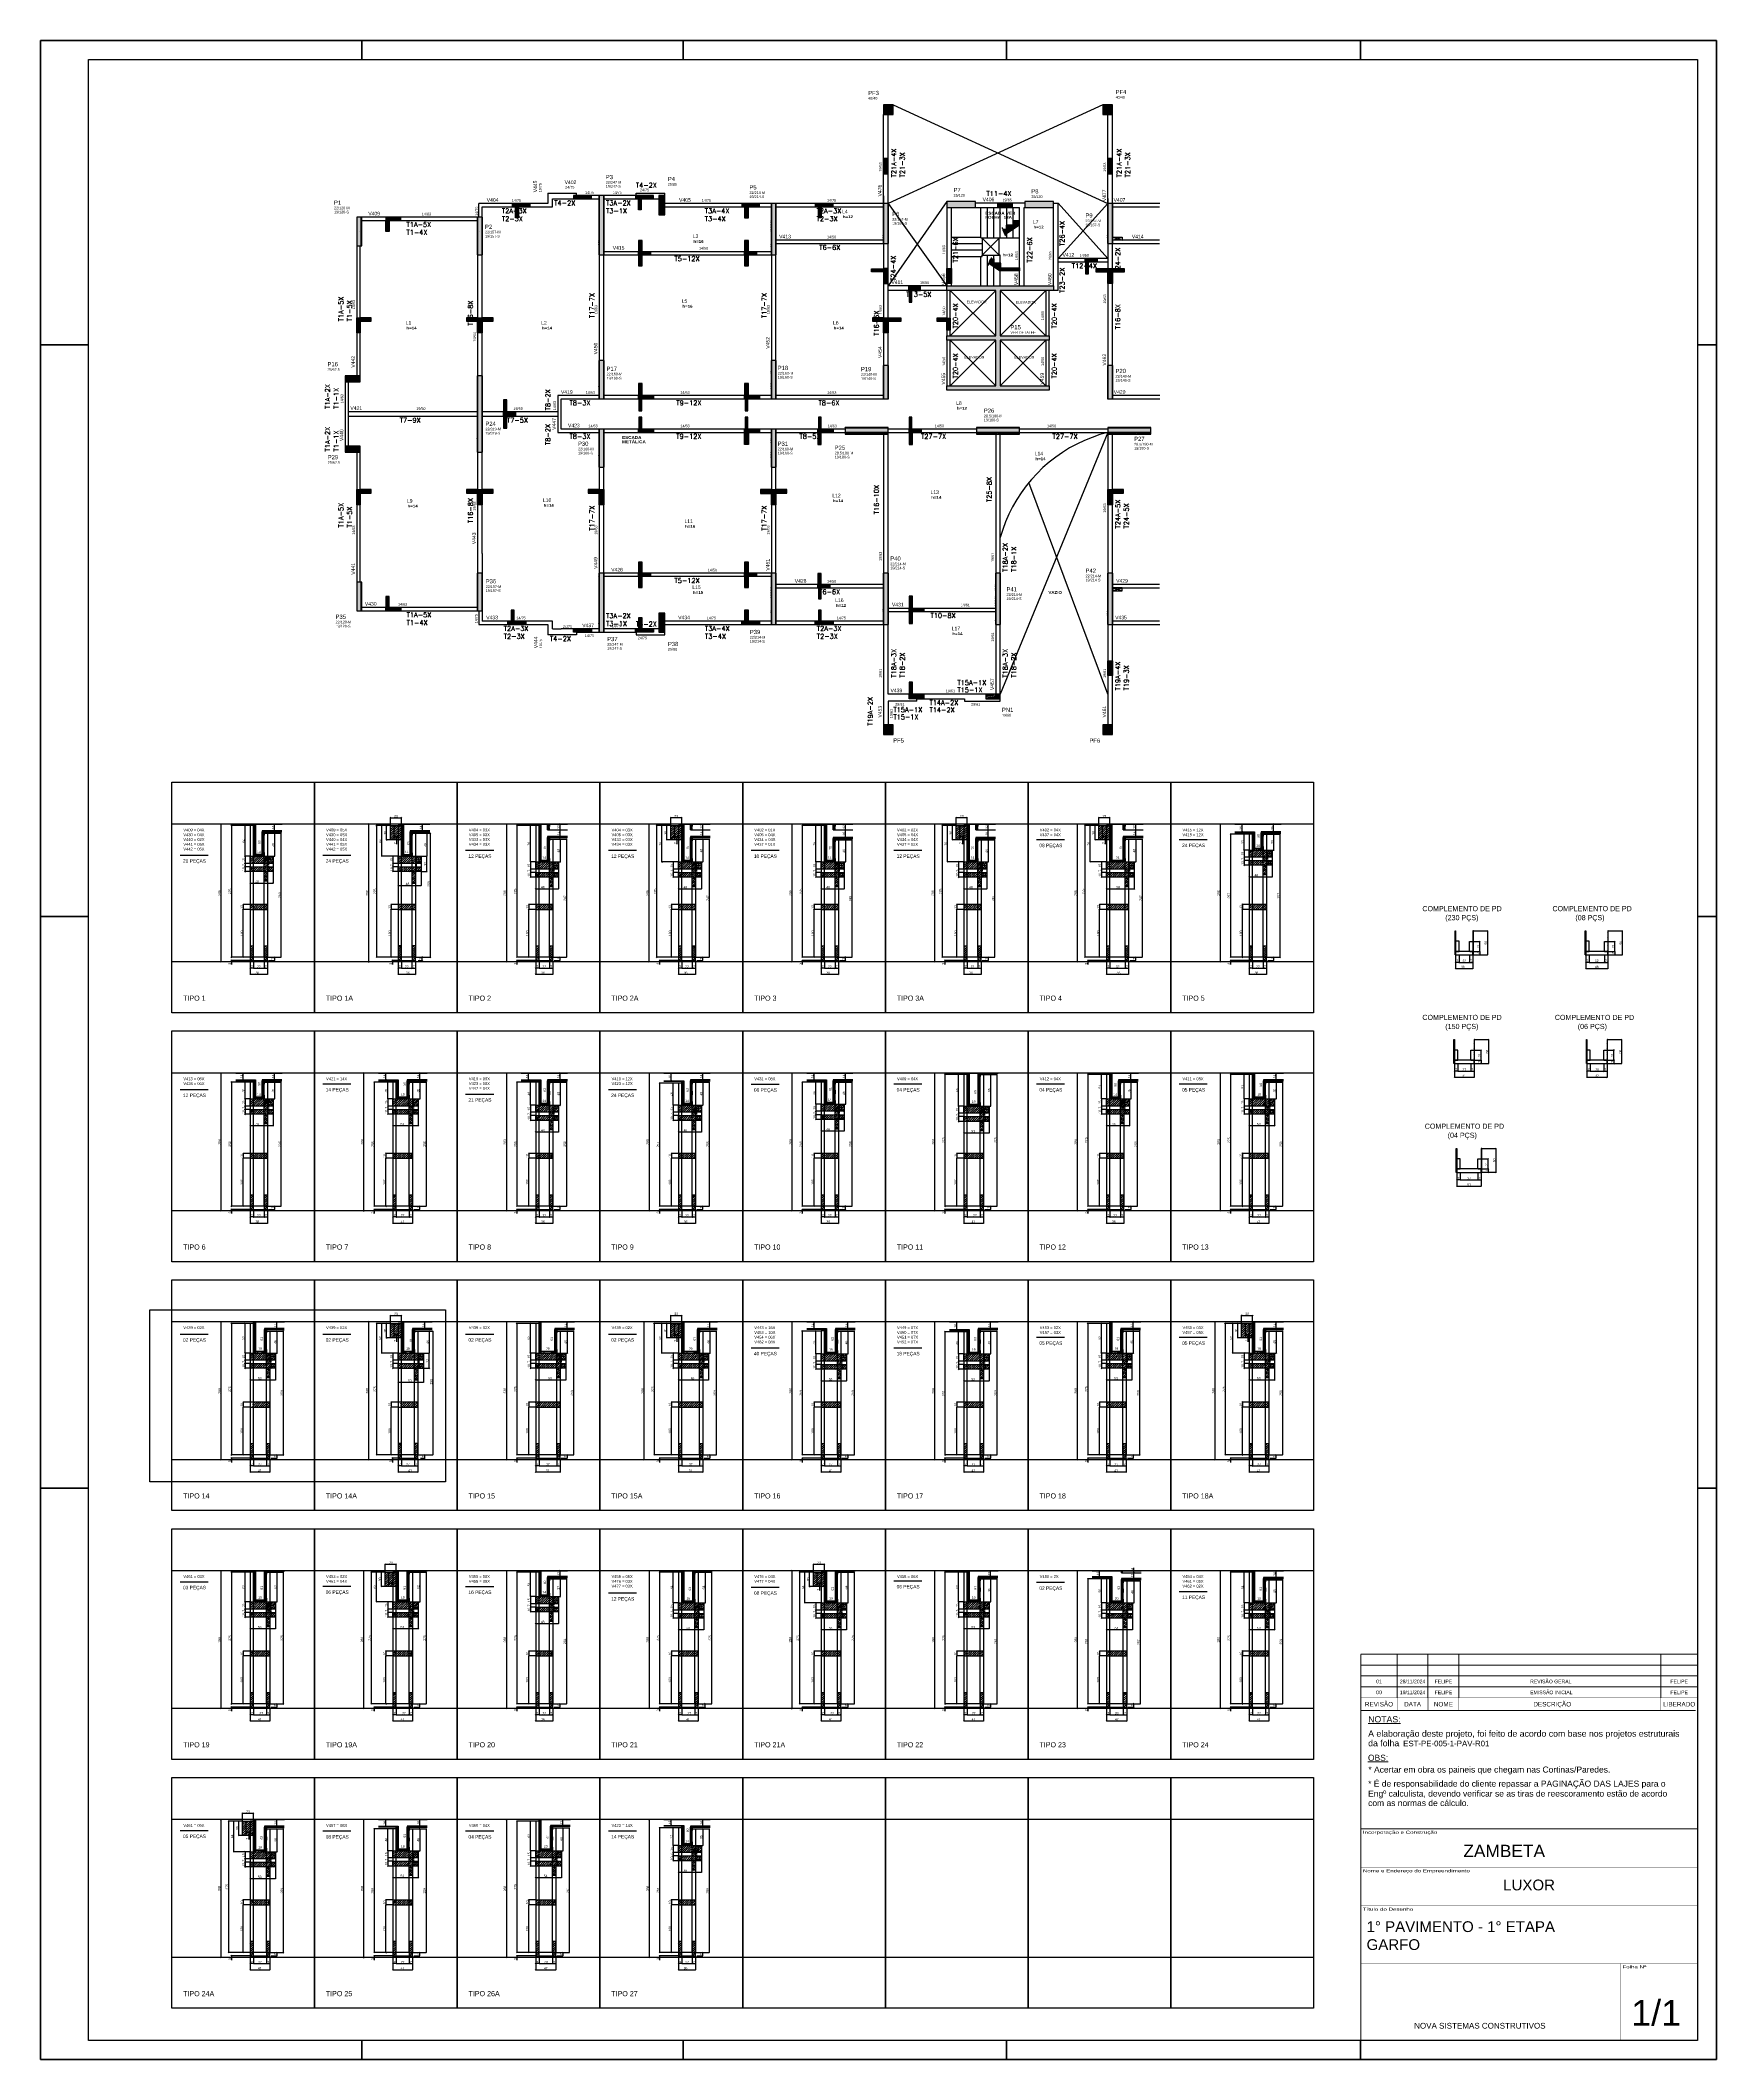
# Model space of a CAD drawing. Extents: x 17311 to 161354, y 153625 to 213544.
# Drawn here: x 17311 to 24320, y 205100 to 213544 of the extents above; entities outside this region: 7.
import ezdxf
from ezdxf.enums import TextEntityAlignment as Align

# ---------------------------------------------------------------- set-up
doc = ezdxf.new("R2010")
doc.units = 0
for name, pattern in [('DASHED2', [9.525, 6.35, -3.175]), ('ESTILO_TQS_0002', [0.4, 0.1, -0.3]), ('ESTILO_TQS_0006', [0.3, 0.2, -0.1]), ('ESTILO_TQS_0007', [2.1, 1.5, -0.2, 0.2, -0.2])]:
    doc.linetypes.add(name, pattern=pattern)
doc.layers.get('0').update_dxf_attribs({"linetype": 'CONTINUOUS'})
doc.layers.get('DEFPOINTS').update_dxf_attribs({"linetype": 'CONTINUOUS'})
doc.layers.add('00 - FELIPE', color=2, linetype='CONTINUOUS', plot=False)
for name, color, linetype in [('8', 111, 'CONTINUOUS'), ('COTA', 241, 'CONTINUOUS'), ('detalhes', 4, 'CONTINUOUS'), ('HACHURA', 8, 'CONTINUOUS'), ('MTH-230', 1, 'CONTINUOUS'), ('MTH-DIM-PILAR', 3, 'CONTINUOUS'), ('MTH-DIM-VIGA', 3, 'CONTINUOUS'), ('MTH-EIXO-215', 1, 'CONTINUOUS'), ('MTH-EIXO-217', 8, 'CONTINUOUS'), ('MTH-FACE-VIGA', 7, 'CONTINUOUS'), ('MTH-HACHURA-PILAR', 1, 'CONTINUOUS'), ('MTH-LINHA-SEÇÃO', 16, 'CONTINUOUS'), ('MTH-PILAR-MORRE', 5, 'CONTINUOUS'), ('MTH-PILAR-SEGUE', 5, 'CONTINUOUS'), ('MTH-SOMBRA21', 150, 'CONTINUOUS'), ('MTH-SOMBRA25', 253, 'CONTINUOUS'), ('MTH-TIT1-PILAR', 5, 'CONTINUOUS'), ('MTH-TIT1-VIGA', 5, 'CONTINUOUS'), ('MTH-TIT2-PILAR', 5, 'CONTINUOUS'), ('MTH-TXT-NEGRITO', 5, 'CONTINUOUS'), ('MTH-TXT-NOTAS', 3, 'CONTINUOUS'), ('MTH-VIGA-INVERTIDA', 7, 'ESTILO_TQS_0002'), ('Painéis', 200, 'CONTINUOUS'), ('SARR_2.2x10', 60, 'CONTINUOUS'), ('SARR_2.2x15', 61, 'CONTINUOUS'), ('SARR_7x7', 40, 'CONTINUOUS'), ('TIRAS REESCORAMENTO', 252, 'CONTINUOUS'), ('VIGAS', 3, 'CONTINUOUS')]:
    doc.layers.add(name, color=color, linetype=linetype)
for name, color, linetype, lineweight in [('CARIMBO', 7, 'CONTINUOUS', 9), ('FOLHA', 255, 'CONTINUOUS', 40), ('Folhas', 255, 'CONTINUOUS', 9), ('LJ_SIMB_LAJES', 7, 'CONTINUOUS', 9)]:
    doc.layers.add(name, color=color, linetype=linetype, lineweight=lineweight)
doc.layers.add('resinado', color=7, linetype='CONTINUOUS', true_color=0xff6161)
doc.styles.add('ARIAL', font='arial.ttf')
doc.styles.add('COTA TECNICA 2X', font='techl___.ttf', dxfattribs={"height": 10})
doc.styles.add('R80-50', font='arial.ttf', dxfattribs={"height": 10})
doc.styles.add('ROMAS860', font='ROMAS860.SHX', dxfattribs={"height": 8.5})
doc.styles.get("Standard").update_dxf_attribs({"font": 'ROMANS.SHX'})
doc.styles.add('Tecnologia', font='')
doc.styles.add('TQS_ARIAL', font='arial.ttf')
doc.styles.add('TQS_ARIAL_BLACK', font='ariblk.ttf')
doc.styles.add('VERDANA', font='verdana.ttf', dxfattribs={"oblique": 15})
doc.styles.get('Tecnologia').set_extended_font_data('Forgotten Futurist')
doc.dimstyles.new('SECAO', dxfattribs={"dimscale": 0.333333, "dimtxt": 5, "dimasz": 9, "dimexe": 3, "dimexo": 3, "dimgap": 3, "dimtad": 1, "dimdec": 1, "dimlfac": 0.5, "dimzin": 12, "dimdsep": 46, "dimtxsty": 'COTA TECNICA 2X', "dimblk1": 'OBLIQUE', "dimblk2": 'OBLIQUE', "dimsah": 1, "dimcen": 0.9, "dimclrd": 4, "dimclre": 4, "dimclrt": 240, "dimadec": 1, "dimazin": 3, "dimtfac": 1, "dimtdec": 1, "dimtmove": 0, "dimatfit": 3, "dimfxl": 1, "dimtolj": 1, "dimtzin": 12, "dimarcsym": 0})
pattern_1 = [(45, (-7331.058, 12591.4564), (-4.49012806, 4.49012806), [])]
pattern_2 = [(45, (-7949.539, 12591.5495), (-4.49012806, 4.49012806), [])]
pattern_3 = [(45, (-7939.539, 12591.5495), (-4.49012806, 4.49012806), [])]
pattern_4 = [(45, (-6755.916, 12567.5495), (-4.49012806, 4.49012806), [])]
pattern_5 = [(45, (-6745.916, 12567.5495), (-4.49012806, 4.49012806), [])]
pattern_6 = [(45, (-6159.104, 12567.5495), (-4.49012806, 4.49012806), [])]
pattern_7 = [(45, (-6149.104, 12567.5495), (-4.49012806, 4.49012806), [])]
pattern_8 = [(45, (-5562.2926, 12567.5495), (-4.49012806, 4.49012806), [])]
pattern_9 = [(45, (-5552.2926, 12567.5495), (-4.49012806, 4.49012806), [])]
pattern_10 = [(45, (-4965.481, 12567.5495), (-4.49012806, 4.49012806), [])]
pattern_11 = [(45, (-4955.481, 12567.5495), (-4.49012806, 4.49012806), [])]
pattern_12 = [(45, (-4348.669, 12567.5495), (-4.49012806, 4.49012806), [])]
pattern_13 = [(45, (-3771.8576, 12617.5495), (-4.49012806, 4.49012806), [])]
pattern_14 = [(45, (-3761.8576, 12617.5495), (-4.49012806, 4.49012806), [])]
pattern_15 = [(45, (-7949.539, 11576.906), (-4.49012806, 4.49012806), [])]
pattern_16 = [(45, (-7939.539, 11576.906), (-4.49012806, 4.49012806), [])]
pattern_17 = [(45, (-7342.7276, 11576.906), (-4.49012806, 4.49012806), [])]
pattern_18 = [(45, (-6755.916, 11550.906), (-4.49012806, 4.49012806), [])]
pattern_19 = [(45, (-6745.916, 11550.906), (-4.49012806, 4.49012806), [])]
pattern_20 = [(45, (-6159.104, 11550.906), (-4.49012806, 4.49012806), [])]
pattern_21 = [(45, (-6149.104, 11550.906), (-4.49012806, 4.49012806), [])]
pattern_22 = [(45, (-5562.2926, 11554.906), (-4.49012806, 4.49012806), [])]
pattern_23 = [(45, (-5552.2926, 11554.906), (-4.49012806, 4.49012806), [])]
pattern_24 = [(45, (-4955.481, 11546.906), (-4.49012806, 4.49012806), [])]
pattern_25 = [(45, (-4368.669, 11576.906), (-4.49012806, 4.49012806), [])]
pattern_26 = [(45, (-4358.669, 11576.906), (-4.49012806, 4.49012806), [])]
pattern_27 = [(45, (-3761.8576, 11576.906), (-4.49012806, 4.49012806), [])]
pattern_28 = [(45, (-7321.058, 10514.17), (-4.49012806, 4.49012806), [])]
pattern_29 = [(45, (-7939.539, 10514.263), (-4.49012806, 4.49012806), [])]
pattern_30 = [(45, (-6725.916, 10514.263), (-4.49012806, 4.49012806), [])]
pattern_31 = [(45, (-6129.104, 10514.263), (-4.49012806, 4.49012806), [])]
pattern_32 = [(45, (-5552.2926, 10510.263), (-4.49012806, 4.49012806), [])]
pattern_33 = [(45, (-4955.481, 10510.263), (-4.49012806, 4.49012806), [])]
pattern_34 = [(45, (-4358.669, 10514.263), (-4.49012806, 4.49012806), [])]
pattern_35 = [(45, (-3761.8576, 10514.263), (-4.49012806, 4.49012806), [])]
pattern_36 = [(45, (-7939.539, 9473.6196), (-4.49012806, 4.49012806), [])]
pattern_37 = [(45, (-7342.7276, 9473.6196), (-4.49012806, 4.49012806), [])]
pattern_38 = [(45, (-6755.916, 9495.6196), (-4.49012806, 4.49012806), [])]
pattern_39 = [(45, (-6745.916, 9495.6196), (-4.49012806, 4.49012806), [])]
pattern_40 = [(45, (-6149.104, 9469.6196), (-4.49012806, 4.49012806), [])]
pattern_41 = [(45, (-4955.481, 9473.6196), (-4.49012806, 4.49012806), [])]
pattern_42 = [(45, (-4356.669, 9469.6196), (-4.49012806, 4.49012806), [])]
pattern_43 = [(45, (-4358.669, 9469.6196), (-4.49012806, 4.49012806), [])]
pattern_44 = [(45, (-3761.8576, 9469.6196), (-4.49012806, 4.49012806), [])]
pattern_45 = [(45, (-7939.539, 8428.976), (-4.49012806, 4.49012806), [])]
pattern_46 = [(45, (-7342.7276, 8432.976), (-4.49012806, 4.49012806), [])]
pattern_47 = [(45, (-6743.916, 8432.976), (-4.49012806, 4.49012806), [])]
pattern_48 = [(45, (-6745.916, 8432.976), (-4.49012806, 4.49012806), [])]
pattern_49 = [(45, (-5552.2926, 9469.6196), (-4.49012806, 4.49012806), [])]
pattern_50 = [(45, (-6159.104, 8454.976), (-4.49012806, 4.49012806), [])]
pattern_51 = [(45, (-6149.104, 8454.976), (-4.49012806, 4.49012806), [])]
pattern_52 = [(45, (346.7963, 24.105), (-4.49012806, 4.49012806), [])]

# ---------------------------------------------------------------- blocks, each defined once
blk = doc.blocks.new('Carimbo Laje')
at = {"layer": 'CARIMBO', "color": 30}
for points, const_width in [([(124981.9, 144853.7), (123684.7, 144853.7), (123684.7, 144038.4)], 4.45), ([(123684.7, 144705.5), (124981.9, 144705.5)], 1.48), ([(123684.7, 144557.3), (124981.9, 144557.3)], 1.48), ([(123684.7, 144334.9), (124981.9, 144334.9)], 1.48), ([(124685.4, 144038.4), (124685.4, 144334.9)], 1.48), ([(123684.7, 144038.4), (124981.9, 144038.4)], 1.48)]:
    blk.add_lwpolyline(points, dxfattribs=dict(at, const_width=const_width))
at = {"color": 0, "linetype": 'Continuous', "ltscale": 5, "style": 'ARIAL'}
blk.add_text('NOVA SISTEMAS CONSTRUTIVOS', height=22.118, dxfattribs=at).set_placement((123890.4, 144083.7))
at = {"color": 7, "style": 'ARIAL'}
blk.add_attdef('INCORPORAÇÃO_E_CONTRUÇÃO', text='', height=45.7, dxfattribs=at).set_placement((124364.7, 144777.9), align=Align.MIDDLE_CENTER)
blk.add_attdef('NOME_DA_OBRA', text='', height=41.5, dxfattribs=at).set_placement((124333.3, 144616.6), align=Align.CENTER)
for tag, p in [('PAVIMENTO', (123706.9, 144455.9)), ('TIPO_DE_PROJETO', (123706.9, 144386.8))]:
    blk.add_attdef(tag, p, '', height=41.5, dxfattribs=at)
at = {"color": 7, "style": 'ARIAL', "oblique": 10}
blk.add_attdef('FOLHA_Nº', text='', height=111.2, dxfattribs=at).set_placement((124832.8, 144149.1), align=Align.CENTER)
at = {"layer": 'CARIMBO', "color": 7, "style": 'VERDANA'}
blk.add_attdef('ENDEREÇO', text='', height=14.8, dxfattribs=at).set_placement((124333.3, 144572.1), align=Align.CENTER)
at = {"layer": 'Folhas', "style": 'Tecnologia', "width": 1.5}
for s, p in [('Incorporação e Construção', (123692.5, 144846.3)), ('Nome e Endereço do Empreendimento', (123692.5, 144698.1)), ('Título do Desenho', (123692.5, 144549.8)), ('Folha Nº', (124693.1, 144327.5))]:
    blk.add_text(s, height=11.86, dxfattribs=at).set_placement(p, align=Align.TOP_LEFT)
blk = doc.blocks.new('Revisão Carimbo')
at = {"color": 30}
for p, q in [((0, 155), (925, 155)), ((0, 125), (925, 125)), ((100, 35), (100, 155)), ((184.66, 35), (184.66, 155)), ((269.32, 35), (269.32, 155)), ((825, 35), (825, 155)), ((0, 95), (925, 95)), ((0, 65), (925, 65))]:
    blk.add_line(p, q, dxfattribs=at)
for points, const_width in [([(0, 0), (0, 155)], 3), ([(0, 0), (920, 0)], 3), ([(0, 35), (925, 35)], 1), ([(100, 35), (100, 0)], 1), ([(184.66, 35), (184.66, 0)], 1), ([(269.32, 35), (269.32, 0)], 1), ([(825, 35), (825, 0)], 1)]:
    blk.add_lwpolyline(points, dxfattribs=dict(at, const_width=const_width))
at = {"color": 7, "style": 'ARIAL'}
for s, p in [('REVISÃO', (50, 17.5)), ('DATA', (142.33, 17.5)), ('NOME', (226.99, 17.5)), ('DESCRIÇÃO', (526.27, 17.5)), ('LIBERADO', (875, 17.5))]:
    blk.add_text(s, height=12.5, dxfattribs=at).set_placement(p, align=Align.MIDDLE_CENTER)
at = {"layer": 'CARIMBO', "color": 7, "style": 'ARIAL'}
for tag, p in [('REVISÃO_03', (50, 140)), ('REVISÃO_02', (50, 110)), ('DATA', (142.33, 140)), ('DATA', (142.33, 110)), ('NOME', (226.99, 140)), ('NOME', (226.99, 110)), ('LIBERADO', (875, 140)), ('LIBERADO', (875, 110)), ('REVISÃO_01', (50, 80)), ('REVISÃO_00', (50, 50)), ('DATA', (142.33, 80)), ('NOME', (226.99, 80)), ('LIBERADO', (875, 80)), ('DATA', (142.33, 50)), ('NOME', (226.99, 50)), ('LIBERADO', (875, 50))]:
    blk.add_attdef(tag, text='', height=10, dxfattribs=at).set_placement(p, align=Align.MIDDLE_CENTER)
for p in [(279.32, 140), (279.32, 110), (279.32, 80), (279.32, 50)]:
    blk.add_attdef('DESCRIÇÃO', text='', height=10, dxfattribs=at).set_placement(p, align=Align.MIDDLE_LEFT)
blk = doc.blocks.new('_Oblique')
at = {"color": 0, "linetype": 'ByBlock', "lineweight": -2}
blk.add_line((-0.5, -0.5), (0.5, 0.5), dxfattribs=at)
blk = doc.blocks.new('*D2779')
at = {"layer": 'DEFPOINTS', "color": 0, "transparency": 16777216}
for p in [(18774.5, 210260.3), (18715.6, 209710.3), (18806.5, 209710.3)]:
    blk.add_point(p, dxfattribs=at)
at = {"layer": 'detalhes', "color": 4, "lineweight": -2, "transparency": 16777216}
for p, q in [((18773.5, 210260.3), (18714.6, 210260.3)), ((18715.6, 210260.3), (18715.6, 209710.3)), ((18805.5, 209710.3), (18714.6, 209710.3))]:
    blk.add_line(p, q, dxfattribs=at)
at = {"layer": 'detalhes', "color": 4, "lineweight": -2, "transparency": 16777216, "xscale": 3, "yscale": 3, "zscale": 3}
for p, rotation in [((18715.6, 210260.3), 90), ((18715.6, 209710.3), 270)]:
    blk.add_blockref('_Oblique', p, dxfattribs=dict(at, rotation=rotation))
at = {"layer": 'detalhes', "color": 240, "transparency": 16777216, "insert": (18709.5, 209985.3), "char_height": 10, "attachment_point": 5, "rotation": 90, "style": 'COTA TECNICA 2X'}
blk.add_mtext('\\A1;275', dxfattribs=at)
blk = doc.blocks.new('*D2780')
at = {"layer": 'DEFPOINTS', "color": 0, "transparency": 16777216}
for p in [(18806.5, 209696.3), (18878.5, 209696.3), (18878.5, 209638.9)]:
    blk.add_point(p, dxfattribs=at)
at = {"layer": 'detalhes', "color": 4, "lineweight": -2, "transparency": 16777216}
for p, q in [((18806.5, 209695.3), (18806.5, 209637.9)), ((18878.5, 209695.3), (18878.5, 209637.9)), ((18806.5, 209638.9), (18878.5, 209638.9))]:
    blk.add_line(p, q, dxfattribs=at)
at = {"layer": 'detalhes', "color": 4, "lineweight": -2, "transparency": 16777216, "xscale": 3, "yscale": 3, "zscale": 3, "rotation": 180}
blk.add_blockref('_Oblique', (18806.5, 209638.9), dxfattribs=at)
at = {"layer": 'detalhes', "color": 4, "lineweight": -2, "transparency": 16777216, "xscale": 3, "yscale": 3, "zscale": 3}
blk.add_blockref('_Oblique', (18878.5, 209638.9), dxfattribs=at)
at = {"layer": 'detalhes', "color": 240, "transparency": 16777216, "insert": (18846.5, 209645.1), "char_height": 10, "attachment_point": 5, "style": 'COTA TECNICA 2X'}
blk.add_mtext('\\A1;36', dxfattribs=at)
blk = doc.blocks.new('*D2781')
at = {"layer": 'DEFPOINTS', "color": 0, "transparency": 16777216}
for p in [(18820.5, 209696.3), (18864.5, 209696.3), (18864.5, 209664.6)]:
    blk.add_point(p, dxfattribs=at)
at = {"layer": 'detalhes', "color": 4, "lineweight": -2, "transparency": 16777216}
for p, q in [((18820.5, 209695.3), (18820.5, 209663.6)), ((18820.5, 209664.6), (18864.5, 209664.6)), ((18864.5, 209695.3), (18864.5, 209663.6))]:
    blk.add_line(p, q, dxfattribs=at)
at = {"layer": 'detalhes', "color": 4, "lineweight": -2, "transparency": 16777216, "xscale": 3, "yscale": 3, "zscale": 3, "rotation": 180}
blk.add_blockref('_Oblique', (18820.5, 209664.6), dxfattribs=at)
at = {"layer": 'detalhes', "color": 4, "lineweight": -2, "transparency": 16777216, "xscale": 3, "yscale": 3, "zscale": 3}
blk.add_blockref('_Oblique', (18864.5, 209664.6), dxfattribs=at)
at = {"layer": 'detalhes', "color": 240, "transparency": 16777216, "insert": (18842.5, 209670.6), "char_height": 10, "attachment_point": 5, "style": 'COTA TECNICA 2X'}
blk.add_mtext('\\A1;22', dxfattribs=at)
blk = doc.blocks.new('*D2782')
at = {"layer": 'DEFPOINTS', "color": 0, "transparency": 16777216}
for p in [(18864.5, 209664.6), (18878.5, 209664.6), (18878.5, 209664.6)]:
    blk.add_point(p, dxfattribs=at)
at = {"layer": 'detalhes', "color": 4, "lineweight": -2, "transparency": 16777216}
blk.add_line((18864.5, 209664.6), (18878.5, 209664.6), dxfattribs=at)
at = {"layer": 'detalhes', "color": 4, "lineweight": -2, "transparency": 16777216, "xscale": 3, "yscale": 3, "zscale": 3, "rotation": 180}
blk.add_blockref('_Oblique', (18864.5, 209664.6), dxfattribs=at)
at = {"layer": 'detalhes', "color": 4, "lineweight": -2, "transparency": 16777216, "xscale": 3, "yscale": 3, "zscale": 3}
blk.add_blockref('_Oblique', (18878.5, 209664.6), dxfattribs=at)
at = {"layer": 'detalhes', "color": 240, "transparency": 16777216, "insert": (18871.5, 209670.7), "char_height": 10, "attachment_point": 5, "style": 'COTA TECNICA 2X'}
blk.add_mtext('\\A1;7', dxfattribs=at)
blk = doc.blocks.new('*D2783')
at = {"layer": 'DEFPOINTS', "color": 0, "transparency": 16777216}
for p in [(18806.5, 209664.6), (18806.5, 209664.6), (18820.5, 209664.6)]:
    blk.add_point(p, dxfattribs=at)
at = {"layer": 'detalhes', "color": 4, "lineweight": -2, "transparency": 16777216}
blk.add_line((18820.5, 209664.6), (18806.5, 209664.6), dxfattribs=at)
at = {"layer": 'detalhes', "color": 4, "lineweight": -2, "transparency": 16777216, "xscale": 3, "yscale": 3, "zscale": 3, "rotation": 180}
blk.add_blockref('_Oblique', (18806.5, 209664.6), dxfattribs=at)
at = {"layer": 'detalhes', "color": 4, "lineweight": -2, "transparency": 16777216, "xscale": 3, "yscale": 3, "zscale": 3}
blk.add_blockref('_Oblique', (18820.5, 209664.6), dxfattribs=at)
at = {"layer": 'detalhes', "color": 240, "transparency": 16777216, "insert": (18813.5, 209670.7), "char_height": 10, "attachment_point": 5, "style": 'COTA TECNICA 2X'}
blk.add_mtext('\\A1;7', dxfattribs=at)
blk = doc.blocks.new('*D2784')
at = {"layer": 'DEFPOINTS', "color": 0, "transparency": 16777216}
for p in [(18777.4, 209910.3), (18806.5, 209930.3), (18806.5, 209910.3)]:
    blk.add_point(p, dxfattribs=at)
at = {"layer": 'detalhes', "color": 4, "lineweight": -2, "transparency": 16777216}
for p, q in [((18805.5, 209930.3), (18776.4, 209930.3)), ((18805.5, 209910.3), (18776.4, 209910.3)), ((18777.4, 209930.3), (18777.4, 209910.3))]:
    blk.add_line(p, q, dxfattribs=at)
at = {"layer": 'detalhes', "color": 4, "lineweight": -2, "transparency": 16777216, "xscale": 3, "yscale": 3, "zscale": 3}
for p, rotation in [((18777.4, 209930.3), 90), ((18777.4, 209910.3), 270)]:
    blk.add_blockref('_Oblique', p, dxfattribs=dict(at, rotation=rotation))
at = {"layer": 'detalhes', "color": 240, "transparency": 16777216, "insert": (18771.3, 209920.3), "char_height": 10, "attachment_point": 5, "rotation": 90, "style": 'COTA TECNICA 2X'}
blk.add_mtext('\\A1;10', dxfattribs=at)
blk = doc.blocks.new('*D2785')
at = {"layer": 'DEFPOINTS', "color": 0, "transparency": 16777216}
for p in [(18737.8, 210260.3), (18774.5, 210260.3), (18806.5, 210132.3)]:
    blk.add_point(p, dxfattribs=at)
at = {"layer": 'detalhes', "color": 4, "lineweight": -2, "transparency": 16777216}
for p, q in [((18773.5, 210260.3), (18736.8, 210260.3)), ((18737.8, 210132.3), (18737.8, 210260.3)), ((18805.5, 210132.3), (18736.8, 210132.3))]:
    blk.add_line(p, q, dxfattribs=at)
at = {"layer": 'detalhes', "color": 4, "lineweight": -2, "transparency": 16777216, "xscale": 3, "yscale": 3, "zscale": 3}
for p, rotation in [((18737.8, 210260.3), 90), ((18737.8, 210132.3), 270)]:
    blk.add_blockref('_Oblique', p, dxfattribs=dict(at, rotation=rotation))
at = {"layer": 'detalhes', "color": 240, "transparency": 16777216, "insert": (18731.7, 210196.3), "char_height": 10, "attachment_point": 5, "rotation": 90, "style": 'COTA TECNICA 2X'}
blk.add_mtext('\\A1;64', dxfattribs=at)
blk = doc.blocks.new('*D2786')
at = {"layer": 'DEFPOINTS', "color": 0, "transparency": 16777216}
for p in [(18878.5, 210228.2), (18878.5, 210132.3), (18926.5, 210132.3)]:
    blk.add_point(p, dxfattribs=at)
at = {"layer": 'detalhes', "color": 4, "lineweight": -2, "transparency": 16777216}
for p, q in [((18879.5, 210228.2), (18927.5, 210228.2)), ((18926.5, 210228.2), (18926.5, 210132.3)), ((18879.5, 210132.3), (18927.5, 210132.3))]:
    blk.add_line(p, q, dxfattribs=at)
at = {"layer": 'detalhes', "color": 4, "lineweight": -2, "transparency": 16777216, "xscale": 3, "yscale": 3, "zscale": 3}
for p, rotation in [((18926.5, 210228.2), 90), ((18926.5, 210132.3), 270)]:
    blk.add_blockref('_Oblique', p, dxfattribs=dict(at, rotation=rotation))
at = {"layer": 'detalhes', "color": 240, "transparency": 16777216, "insert": (18920.4, 210180.2), "char_height": 10, "attachment_point": 5, "rotation": 90, "style": 'COTA TECNICA 2X'}
blk.add_mtext('\\A1;48', dxfattribs=at)
blk = doc.blocks.new('*D2787')
at = {"layer": 'DEFPOINTS', "color": 0, "transparency": 16777216}
for p in [(18820.5, 210266.3), (18683.3, 209690.3), (18806.5, 209690.3)]:
    blk.add_point(p, dxfattribs=at)
at = {"layer": 'detalhes', "color": 4, "lineweight": -2, "transparency": 16777216}
for p, q in [((18819.5, 210266.3), (18682.3, 210266.3)), ((18683.3, 210266.3), (18683.3, 209690.3)), ((18805.5, 209690.3), (18682.3, 209690.3))]:
    blk.add_line(p, q, dxfattribs=at)
at = {"layer": 'detalhes', "color": 4, "lineweight": -2, "transparency": 16777216, "xscale": 3, "yscale": 3, "zscale": 3}
for p, rotation in [((18683.3, 210266.3), 90), ((18683.3, 209690.3), 270)]:
    blk.add_blockref('_Oblique', p, dxfattribs=dict(at, rotation=rotation))
at = {"layer": 'detalhes', "color": 240, "transparency": 16777216, "insert": (18677.3, 209978.3), "char_height": 10, "attachment_point": 5, "rotation": 90, "style": 'COTA TECNICA 2X'}
blk.add_mtext('\\A1;288', dxfattribs=at)
blk = doc.blocks.new('*D2788')
at = {"layer": 'DEFPOINTS', "color": 0, "transparency": 16777216}
for p in [(18828.5, 210144.4), (18856.5, 210144.4), (18856.5, 210144.4)]:
    blk.add_point(p, dxfattribs=at)
at = {"layer": 'detalhes', "color": 240, "transparency": 16777216, "insert": (18842.5, 210150.5), "char_height": 10, "attachment_point": 5, "style": 'COTA TECNICA 2X'}
blk.add_mtext('\\A1;14', dxfattribs=at)
blk = doc.blocks.new('*D2789')
at = {"layer": 'DEFPOINTS', "color": 0, "transparency": 16777216}
for p in [(18777.4, 209910.3), (18806.5, 209910.3), (18806.5, 209710.3)]:
    blk.add_point(p, dxfattribs=at)
at = {"layer": 'detalhes', "color": 4, "lineweight": -2, "transparency": 16777216}
for p, q in [((18805.5, 209910.3), (18776.4, 209910.3)), ((18777.4, 209710.3), (18777.4, 209910.3)), ((18805.5, 209710.3), (18776.4, 209710.3))]:
    blk.add_line(p, q, dxfattribs=at)
at = {"layer": 'detalhes', "color": 4, "lineweight": -2, "transparency": 16777216, "xscale": 3, "yscale": 3, "zscale": 3}
for p, rotation in [((18777.4, 209910.3), 90), ((18777.4, 209710.3), 270)]:
    blk.add_blockref('_Oblique', p, dxfattribs=dict(at, rotation=rotation))
at = {"layer": 'detalhes', "color": 240, "transparency": 16777216, "insert": (18771.3, 209810.3), "char_height": 10, "attachment_point": 5, "rotation": 90, "style": 'COTA TECNICA 2X'}
blk.add_mtext('\\A1;100', dxfattribs=at)
blk = doc.blocks.new('*D2790')
at = {"layer": 'DEFPOINTS', "color": 0, "transparency": 16777216}
for p in [(18758.5, 210260.3), (18774.5, 210260.3), (18774.5, 210200.3)]:
    blk.add_point(p, dxfattribs=at)
at = {"layer": 'detalhes', "color": 4, "lineweight": -2, "transparency": 16777216}
for p, q in [((18773.5, 210260.3), (18757.5, 210260.3)), ((18758.5, 210200.3), (18758.5, 210260.3)), ((18773.5, 210200.3), (18757.5, 210200.3))]:
    blk.add_line(p, q, dxfattribs=at)
at = {"layer": 'detalhes', "color": 4, "lineweight": -2, "transparency": 16777216, "xscale": 3, "yscale": 3, "zscale": 3}
for p, rotation in [((18758.5, 210260.3), 90), ((18758.5, 210200.3), 270)]:
    blk.add_blockref('_Oblique', p, dxfattribs=dict(at, rotation=rotation))
at = {"layer": 'detalhes', "color": 240, "transparency": 16777216, "insert": (18752.3, 210230.3), "char_height": 10, "attachment_point": 5, "rotation": 90, "style": 'COTA TECNICA 2X'}
blk.add_mtext('\\A1;30', dxfattribs=at)
blk = doc.blocks.new('*D2791')
at = {"layer": 'DEFPOINTS', "color": 0, "transparency": 16777216}
for p in [(18774.5, 210260.3), (18820.5, 210293.6), (18820.5, 210266.3)]:
    blk.add_point(p, dxfattribs=at)
at = {"layer": 'detalhes', "color": 4, "lineweight": -2, "transparency": 16777216}
for p, q in [((18774.5, 210261.3), (18774.5, 210294.6)), ((18774.5, 210293.6), (18820.5, 210293.6)), ((18820.5, 210267.3), (18820.5, 210294.6))]:
    blk.add_line(p, q, dxfattribs=at)
at = {"layer": 'detalhes', "color": 4, "lineweight": -2, "transparency": 16777216, "xscale": 3, "yscale": 3, "zscale": 3, "rotation": 180}
blk.add_blockref('_Oblique', (18774.5, 210293.6), dxfattribs=at)
at = {"layer": 'detalhes', "color": 4, "lineweight": -2, "transparency": 16777216, "xscale": 3, "yscale": 3, "zscale": 3}
blk.add_blockref('_Oblique', (18820.5, 210293.6), dxfattribs=at)
at = {"layer": 'detalhes', "color": 240, "transparency": 16777216, "insert": (18797.5, 210299.8), "char_height": 10, "attachment_point": 5, "style": 'COTA TECNICA 2X'}
blk.add_mtext('\\A1;23', dxfattribs=at)
blk = doc.blocks.new('*D2792')
at = {"layer": 'DEFPOINTS', "color": 0, "transparency": 16777216}
for p in [(18806.5, 210092.3), (18902.5, 210068.3), (18902.5, 210010.4)]:
    blk.add_point(p, dxfattribs=at)
at = {"layer": 'detalhes', "color": 4, "lineweight": -2, "transparency": 16777216}
for p, q in [((18806.5, 210091.3), (18806.5, 210009.4)), ((18806.5, 210010.4), (18902.5, 210010.4)), ((18902.5, 210067.3), (18902.5, 210009.4))]:
    blk.add_line(p, q, dxfattribs=at)
at = {"layer": 'detalhes', "color": 4, "lineweight": -2, "transparency": 16777216, "xscale": 3, "yscale": 3, "zscale": 3, "rotation": 180}
blk.add_blockref('_Oblique', (18806.5, 210010.4), dxfattribs=at)
at = {"layer": 'detalhes', "color": 4, "lineweight": -2, "transparency": 16777216, "xscale": 3, "yscale": 3, "zscale": 3}
blk.add_blockref('_Oblique', (18902.5, 210010.4), dxfattribs=at)
at = {"layer": 'detalhes', "color": 240, "transparency": 16777216, "insert": (18845.7, 210016.4), "char_height": 10, "attachment_point": 5, "style": 'COTA TECNICA 2X'}
blk.add_mtext('\\A1;48', dxfattribs=at)
blk = doc.blocks.new('*D2793')
at = {"layer": 'DEFPOINTS', "color": 0, "transparency": 16777216}
for p in [(18905.1, 210266.3), (18908.3, 210266.3), (18905.1, 210238.3)]:
    blk.add_point(p, dxfattribs=at)
at = {"layer": 'detalhes', "color": 4, "lineweight": -2, "transparency": 16777216}
for p, q in [((18906.1, 210266.3), (18909.3, 210266.3)), ((18908.3, 210238.3), (18908.3, 210266.3)), ((18906.1, 210238.3), (18909.3, 210238.3))]:
    blk.add_line(p, q, dxfattribs=at)
at = {"layer": 'detalhes', "color": 4, "lineweight": -2, "transparency": 16777216, "xscale": 3, "yscale": 3, "zscale": 3}
for p, rotation in [((18908.3, 210266.3), 90), ((18908.3, 210238.3), 270)]:
    blk.add_blockref('_Oblique', p, dxfattribs=dict(at, rotation=rotation))
at = {"layer": 'detalhes', "color": 240, "transparency": 16777216, "insert": (18902.2, 210252.3), "char_height": 10, "attachment_point": 5, "rotation": 90, "style": 'COTA TECNICA 2X'}
blk.add_mtext('\\A1;14', dxfattribs=at)
blk = doc.blocks.new('*D2794')
at = {"layer": 'DEFPOINTS', "color": 0, "transparency": 16777216}
for p in [(18800.4, 210200.3), (18800.9, 210214.3), (18800.9, 210200.3)]:
    blk.add_point(p, dxfattribs=at)
at = {"layer": 'detalhes', "color": 4, "lineweight": -2, "transparency": 16777216}
for p, q in [((18799.9, 210214.3), (18799.4, 210214.3)), ((18799.9, 210200.3), (18799.4, 210200.3)), ((18800.4, 210214.3), (18800.4, 210200.3)), ((18800.4, 210200.3), (18800.4, 210183.2))]:
    blk.add_line(p, q, dxfattribs=at)
at = {"layer": 'detalhes', "color": 4, "lineweight": -2, "transparency": 16777216, "xscale": 3, "yscale": 3, "zscale": 3}
for p, rotation in [((18800.4, 210214.3), 90), ((18800.4, 210200.3), 270)]:
    blk.add_blockref('_Oblique', p, dxfattribs=dict(at, rotation=rotation))
at = {"layer": 'detalhes', "color": 240, "transparency": 16777216, "insert": (18794.3, 210187.1), "char_height": 10, "attachment_point": 5, "rotation": 90, "style": 'COTA TECNICA 2X'}
blk.add_mtext('\\A1;7', dxfattribs=at)
blk = doc.blocks.new('*D2795')
at = {"layer": 'DEFPOINTS', "color": 0, "transparency": 16777216}
for p in [(18784.8, 210102.3), (18806.5, 210132.3), (18806.5, 210102.3)]:
    blk.add_point(p, dxfattribs=at)
at = {"layer": 'detalhes', "color": 4, "lineweight": -2, "transparency": 16777216}
for p, q in [((18805.5, 210132.3), (18783.8, 210132.3)), ((18805.5, 210102.3), (18783.8, 210102.3)), ((18784.8, 210132.3), (18784.8, 210102.3))]:
    blk.add_line(p, q, dxfattribs=at)
at = {"layer": 'detalhes', "color": 4, "lineweight": -2, "transparency": 16777216, "xscale": 3, "yscale": 3, "zscale": 3}
for p, rotation in [((18784.8, 210132.3), 90), ((18784.8, 210102.3), 270)]:
    blk.add_blockref('_Oblique', p, dxfattribs=dict(at, rotation=rotation))
at = {"layer": 'detalhes', "color": 240, "transparency": 16777216, "insert": (18778.7, 210117.3), "char_height": 10, "attachment_point": 5, "rotation": 90, "style": 'COTA TECNICA 2X'}
blk.add_mtext('\\A1;15', dxfattribs=at)
blk = doc.blocks.new('*D2796')
at = {"layer": 'DEFPOINTS', "color": 0, "transparency": 16777216}
for p in [(18806.5, 210088.3), (18784.8, 210068.3), (18806.5, 210068.3)]:
    blk.add_point(p, dxfattribs=at)
at = {"layer": 'detalhes', "color": 4, "lineweight": -2, "transparency": 16777216}
for p, q in [((18805.5, 210088.3), (18783.8, 210088.3)), ((18784.8, 210088.3), (18784.8, 210068.3)), ((18805.5, 210068.3), (18783.8, 210068.3))]:
    blk.add_line(p, q, dxfattribs=at)
at = {"layer": 'detalhes', "color": 4, "lineweight": -2, "transparency": 16777216, "xscale": 3, "yscale": 3, "zscale": 3}
for p, rotation in [((18784.8, 210088.3), 90), ((18784.8, 210068.3), 270)]:
    blk.add_blockref('_Oblique', p, dxfattribs=dict(at, rotation=rotation))
at = {"layer": 'detalhes', "color": 240, "transparency": 16777216, "insert": (18778.7, 210078.3), "char_height": 10, "attachment_point": 5, "rotation": 90, "style": 'COTA TECNICA 2X'}
blk.add_mtext('\\A1;10', dxfattribs=at)
blk = doc.blocks.new('*D2797')
at = {"layer": 'DEFPOINTS', "color": 0, "transparency": 16777216}
for p in [(18784.8, 210088.3), (18806.5, 210102.3), (18806.5, 210088.3)]:
    blk.add_point(p, dxfattribs=at)
at = {"layer": 'detalhes', "color": 4, "lineweight": -2, "transparency": 16777216}
for p, q in [((18805.5, 210102.3), (18783.8, 210102.3)), ((18805.5, 210088.3), (18783.8, 210088.3)), ((18784.8, 210102.3), (18784.8, 210088.3))]:
    blk.add_line(p, q, dxfattribs=at)
at = {"layer": 'detalhes', "color": 4, "lineweight": -2, "transparency": 16777216, "xscale": 3, "yscale": 3, "zscale": 3}
for p, rotation in [((18784.8, 210102.3), 90), ((18784.8, 210088.3), 270)]:
    blk.add_blockref('_Oblique', p, dxfattribs=dict(at, rotation=rotation))
at = {"layer": 'detalhes', "color": 240, "transparency": 16777216, "insert": (18778.7, 210095.3), "char_height": 10, "attachment_point": 5, "rotation": 90, "style": 'COTA TECNICA 2X'}
blk.add_mtext('\\A1;7', dxfattribs=at)
blk = doc.blocks.new('*D2798')
at = {"layer": 'DEFPOINTS', "color": 0, "transparency": 16777216}
for p in [(18879.5, 210228.2), (18878.5, 209710.1), (18941.1, 209710.1)]:
    blk.add_point(p, dxfattribs=at)
at = {"layer": 'detalhes', "color": 4, "lineweight": -2, "transparency": 16777216}
for p, q in [((18880.5, 210228.2), (18942.1, 210228.2)), ((18941.1, 210228.2), (18941.1, 209710.1)), ((18879.5, 209710.1), (18942.1, 209710.1))]:
    blk.add_line(p, q, dxfattribs=at)
at = {"layer": 'detalhes', "color": 4, "lineweight": -2, "transparency": 16777216, "xscale": 3, "yscale": 3, "zscale": 3}
for p, rotation in [((18941.1, 210228.2), 90), ((18941.1, 209710.1), 270)]:
    blk.add_blockref('_Oblique', p, dxfattribs=dict(at, rotation=rotation))
at = {"layer": 'detalhes', "color": 240, "transparency": 16777216, "insert": (18934.9, 210016.2), "char_height": 10, "attachment_point": 5, "rotation": 90, "style": 'COTA TECNICA 2X'}
blk.add_mtext('\\A1;259', dxfattribs=at)
blk = doc.blocks.new('*D2821')
at = {"layer": 'DEFPOINTS', "color": 0, "transparency": 16777216}
for p in [(18902.5, 210132.3), (18926.5, 210132.3), (18902.5, 210068.3)]:
    blk.add_point(p, dxfattribs=at)
at = {"layer": 'detalhes', "color": 4, "lineweight": -2, "transparency": 16777216}
for p, q in [((18903.5, 210132.3), (18927.5, 210132.3)), ((18926.5, 210068.3), (18926.5, 210132.3)), ((18903.5, 210068.3), (18927.5, 210068.3))]:
    blk.add_line(p, q, dxfattribs=at)
at = {"layer": 'detalhes', "color": 4, "lineweight": -2, "transparency": 16777216, "xscale": 3, "yscale": 3, "zscale": 3}
for p, rotation in [((18926.5, 210132.3), 90), ((18926.5, 210068.3), 270)]:
    blk.add_blockref('_Oblique', p, dxfattribs=dict(at, rotation=rotation))
at = {"layer": 'detalhes', "color": 240, "transparency": 16777216, "insert": (18920.2, 210100.3), "char_height": 10, "attachment_point": 5, "rotation": 90, "style": 'COTA TECNICA 2X'}
blk.add_mtext('\\A1;32', dxfattribs=at)
blk = doc.blocks.new('*D2799')
at = {"layer": 'DEFPOINTS', "color": 0, "transparency": 16777216}
for p in [(18840.4, 210266.3), (18856.5, 210266.3), (18840.4, 210140.3)]:
    blk.add_point(p, dxfattribs=at)
at = {"layer": 'detalhes', "color": 240, "transparency": 16777216, "insert": (18850.3, 210186.2), "char_height": 10, "attachment_point": 5, "rotation": 90, "style": 'COTA TECNICA 2X'}
blk.add_mtext('\\A1;63', dxfattribs=at)
blk = doc.blocks.new('*D2800')
at = {"layer": 'DEFPOINTS', "color": 0, "transparency": 16777216}
for p in [(18889.1, 209710.3), (18889.1, 209696.3), (18907.7, 209710.3)]:
    blk.add_point(p, dxfattribs=at)
at = {"layer": 'detalhes', "color": 4, "lineweight": -2, "transparency": 16777216}
for p, q in [((18890.1, 209710.3), (18908.7, 209710.3)), ((18890.1, 209696.3), (18908.7, 209696.3)), ((18907.7, 209696.3), (18907.7, 209710.3))]:
    blk.add_line(p, q, dxfattribs=at)
at = {"layer": 'detalhes', "color": 4, "lineweight": -2, "transparency": 16777216, "xscale": 3, "yscale": 3, "zscale": 3}
for p, rotation in [((18907.7, 209710.3), 90), ((18907.7, 209696.3), 270)]:
    blk.add_blockref('_Oblique', p, dxfattribs=dict(at, rotation=rotation))
at = {"layer": 'detalhes', "color": 240, "transparency": 16777216, "insert": (18901.6, 209703.3), "char_height": 10, "attachment_point": 5, "rotation": 90, "style": 'COTA TECNICA 2X'}
blk.add_mtext('\\A1;7', dxfattribs=at)
blk = doc.blocks.new('*D2801')
at = {"layer": 'DEFPOINTS', "color": 0, "transparency": 16777216}
for p in [(18188.1, 210260.4), (18109.1, 209710.3), (18188.1, 209710.3)]:
    blk.add_point(p, dxfattribs=at)
at = {"layer": 'detalhes', "color": 4, "lineweight": -2, "transparency": 16777216}
for p, q in [((18187.1, 210260.4), (18108.1, 210260.4)), ((18109.1, 210260.4), (18109.1, 209710.3)), ((18187.1, 209710.3), (18108.1, 209710.3))]:
    blk.add_line(p, q, dxfattribs=at)
at = {"layer": 'detalhes', "color": 4, "lineweight": -2, "transparency": 16777216, "xscale": 3, "yscale": 3, "zscale": 3}
for p, rotation in [((18109.1, 210260.4), 90), ((18109.1, 209710.3), 270)]:
    blk.add_blockref('_Oblique', p, dxfattribs=dict(at, rotation=rotation))
at = {"layer": 'detalhes', "color": 240, "transparency": 16777216, "insert": (18103, 209985.4), "char_height": 10, "attachment_point": 5, "rotation": 90, "style": 'COTA TECNICA 2X'}
blk.add_mtext('\\A1;275', dxfattribs=at)
blk = doc.blocks.new('*D2802')
at = {"layer": 'DEFPOINTS', "color": 0, "transparency": 16777216}
for p in [(18188.1, 209696.3), (18260.1, 209696.3), (18260.1, 209638.9)]:
    blk.add_point(p, dxfattribs=at)
at = {"layer": 'detalhes', "color": 4, "lineweight": -2, "transparency": 16777216}
for p, q in [((18188.1, 209695.3), (18188.1, 209637.9)), ((18260.1, 209695.3), (18260.1, 209637.9)), ((18188.1, 209638.9), (18260.1, 209638.9))]:
    blk.add_line(p, q, dxfattribs=at)
at = {"layer": 'detalhes', "color": 4, "lineweight": -2, "transparency": 16777216, "xscale": 3, "yscale": 3, "zscale": 3, "rotation": 180}
blk.add_blockref('_Oblique', (18188.1, 209638.9), dxfattribs=at)
at = {"layer": 'detalhes', "color": 4, "lineweight": -2, "transparency": 16777216, "xscale": 3, "yscale": 3, "zscale": 3}
blk.add_blockref('_Oblique', (18260.1, 209638.9), dxfattribs=at)
at = {"layer": 'detalhes', "color": 240, "transparency": 16777216, "insert": (18218.1, 209645.1), "char_height": 10, "attachment_point": 5, "style": 'COTA TECNICA 2X'}
blk.add_mtext('\\A1;36', dxfattribs=at)
blk = doc.blocks.new('*D2803')
at = {"layer": 'DEFPOINTS', "color": 0, "transparency": 16777216}
for p in [(18202.1, 209696.3), (18246.1, 209696.3), (18246.1, 209664.6)]:
    blk.add_point(p, dxfattribs=at)
at = {"layer": 'detalhes', "color": 4, "lineweight": -2, "transparency": 16777216}
for p, q in [((18202.1, 209695.3), (18202.1, 209663.6)), ((18202.1, 209664.6), (18246.1, 209664.6)), ((18246.1, 209695.3), (18246.1, 209663.6))]:
    blk.add_line(p, q, dxfattribs=at)
at = {"layer": 'detalhes', "color": 4, "lineweight": -2, "transparency": 16777216, "xscale": 3, "yscale": 3, "zscale": 3, "rotation": 180}
blk.add_blockref('_Oblique', (18202.1, 209664.6), dxfattribs=at)
at = {"layer": 'detalhes', "color": 4, "lineweight": -2, "transparency": 16777216, "xscale": 3, "yscale": 3, "zscale": 3}
blk.add_blockref('_Oblique', (18246.1, 209664.6), dxfattribs=at)
at = {"layer": 'detalhes', "color": 240, "transparency": 16777216, "insert": (18224.1, 209670.6), "char_height": 10, "attachment_point": 5, "style": 'COTA TECNICA 2X'}
blk.add_mtext('\\A1;22', dxfattribs=at)
blk = doc.blocks.new('*D2804')
at = {"layer": 'DEFPOINTS', "color": 0, "transparency": 16777216}
for p in [(18246.1, 209664.6), (18260.1, 209664.6), (18260.1, 209664.6)]:
    blk.add_point(p, dxfattribs=at)
at = {"layer": 'detalhes', "color": 4, "lineweight": -2, "transparency": 16777216}
blk.add_line((18246.1, 209664.6), (18260.1, 209664.6), dxfattribs=at)
at = {"layer": 'detalhes', "color": 4, "lineweight": -2, "transparency": 16777216, "xscale": 3, "yscale": 3, "zscale": 3, "rotation": 180}
blk.add_blockref('_Oblique', (18246.1, 209664.6), dxfattribs=at)
at = {"layer": 'detalhes', "color": 4, "lineweight": -2, "transparency": 16777216, "xscale": 3, "yscale": 3, "zscale": 3}
blk.add_blockref('_Oblique', (18260.1, 209664.6), dxfattribs=at)
at = {"layer": 'detalhes', "color": 240, "transparency": 16777216, "insert": (18253.1, 209670.7), "char_height": 10, "attachment_point": 5, "style": 'COTA TECNICA 2X'}
blk.add_mtext('\\A1;7', dxfattribs=at)
blk = doc.blocks.new('*D2805')
at = {"layer": 'DEFPOINTS', "color": 0, "transparency": 16777216}
for p in [(18188.1, 209664.6), (18188.1, 209664.6), (18202.1, 209664.6)]:
    blk.add_point(p, dxfattribs=at)
at = {"layer": 'detalhes', "color": 4, "lineweight": -2, "transparency": 16777216}
blk.add_line((18202.1, 209664.6), (18188.1, 209664.6), dxfattribs=at)
at = {"layer": 'detalhes', "color": 4, "lineweight": -2, "transparency": 16777216, "xscale": 3, "yscale": 3, "zscale": 3, "rotation": 180}
blk.add_blockref('_Oblique', (18188.1, 209664.6), dxfattribs=at)
at = {"layer": 'detalhes', "color": 4, "lineweight": -2, "transparency": 16777216, "xscale": 3, "yscale": 3, "zscale": 3}
blk.add_blockref('_Oblique', (18202.1, 209664.6), dxfattribs=at)
at = {"layer": 'detalhes', "color": 240, "transparency": 16777216, "insert": (18195.1, 209670.7), "char_height": 10, "attachment_point": 5, "style": 'COTA TECNICA 2X'}
blk.add_mtext('\\A1;7', dxfattribs=at)
blk = doc.blocks.new('*D2806')
at = {"layer": 'DEFPOINTS', "color": 0, "transparency": 16777216}
for p in [(18159, 209910.3), (18188.1, 209930.3), (18188.1, 209910.3)]:
    blk.add_point(p, dxfattribs=at)
at = {"layer": 'detalhes', "color": 4, "lineweight": -2, "transparency": 16777216}
for p, q in [((18187.1, 209930.3), (18158, 209930.3)), ((18187.1, 209910.3), (18158, 209910.3)), ((18159, 209930.3), (18159, 209910.3))]:
    blk.add_line(p, q, dxfattribs=at)
at = {"layer": 'detalhes', "color": 4, "lineweight": -2, "transparency": 16777216, "xscale": 3, "yscale": 3, "zscale": 3}
for p, rotation in [((18159, 209930.3), 90), ((18159, 209910.3), 270)]:
    blk.add_blockref('_Oblique', p, dxfattribs=dict(at, rotation=rotation))
at = {"layer": 'detalhes', "color": 240, "transparency": 16777216, "insert": (18152.9, 209920.3), "char_height": 10, "attachment_point": 5, "rotation": 90, "style": 'COTA TECNICA 2X'}
blk.add_mtext('\\A1;10', dxfattribs=at)
blk = doc.blocks.new('*D2807')
at = {"layer": 'DEFPOINTS', "color": 0, "transparency": 16777216}
for p in [(18166.3, 210260.4), (18188.1, 210260.4), (18188.1, 210132.4)]:
    blk.add_point(p, dxfattribs=at)
at = {"layer": 'detalhes', "color": 4, "lineweight": -2, "transparency": 16777216}
for p, q in [((18187.1, 210260.4), (18165.3, 210260.4)), ((18166.3, 210132.4), (18166.3, 210260.4)), ((18187.1, 210132.4), (18165.3, 210132.4))]:
    blk.add_line(p, q, dxfattribs=at)
at = {"layer": 'detalhes', "color": 4, "lineweight": -2, "transparency": 16777216, "xscale": 3, "yscale": 3, "zscale": 3}
for p, rotation in [((18166.3, 210260.4), 90), ((18166.3, 210132.4), 270)]:
    blk.add_blockref('_Oblique', p, dxfattribs=dict(at, rotation=rotation))
at = {"layer": 'detalhes', "color": 240, "transparency": 16777216, "insert": (18160.2, 210196.4), "char_height": 10, "attachment_point": 5, "rotation": 90, "style": 'COTA TECNICA 2X'}
blk.add_mtext('\\A1;64', dxfattribs=at)
blk = doc.blocks.new('*D2808')
at = {"layer": 'DEFPOINTS', "color": 0, "transparency": 16777216}
for p in [(18260.1, 210228.3), (18260.1, 210132.4), (18289.8, 210132.4)]:
    blk.add_point(p, dxfattribs=at)
at = {"layer": 'detalhes', "color": 4, "lineweight": -2, "transparency": 16777216}
for p, q in [((18261.1, 210228.3), (18290.8, 210228.3)), ((18289.8, 210228.3), (18289.8, 210132.4)), ((18261.1, 210132.4), (18290.8, 210132.4))]:
    blk.add_line(p, q, dxfattribs=at)
at = {"layer": 'detalhes', "color": 4, "lineweight": -2, "transparency": 16777216, "xscale": 3, "yscale": 3, "zscale": 3}
for p, rotation in [((18289.8, 210228.3), 90), ((18289.8, 210132.4), 270)]:
    blk.add_blockref('_Oblique', p, dxfattribs=dict(at, rotation=rotation))
at = {"layer": 'detalhes', "color": 240, "transparency": 16777216, "insert": (18283.7, 210180.3), "char_height": 10, "attachment_point": 5, "rotation": 90, "style": 'COTA TECNICA 2X'}
blk.add_mtext('\\A1;48', dxfattribs=at)
blk = doc.blocks.new('*D2809')
at = {"layer": 'DEFPOINTS', "color": 0, "transparency": 16777216}
for p in [(18202.1, 210266.4), (18065.6, 209690.3), (18188.1, 209690.3)]:
    blk.add_point(p, dxfattribs=at)
at = {"layer": 'detalhes', "color": 4, "lineweight": -2, "transparency": 16777216}
for p, q in [((18201.1, 210266.4), (18064.6, 210266.4)), ((18065.6, 210266.4), (18065.6, 209690.3)), ((18187.1, 209690.3), (18064.6, 209690.3))]:
    blk.add_line(p, q, dxfattribs=at)
at = {"layer": 'detalhes', "color": 4, "lineweight": -2, "transparency": 16777216, "xscale": 3, "yscale": 3, "zscale": 3}
for p, rotation in [((18065.6, 210266.4), 90), ((18065.6, 209690.3), 270)]:
    blk.add_blockref('_Oblique', p, dxfattribs=dict(at, rotation=rotation))
at = {"layer": 'detalhes', "color": 240, "transparency": 16777216, "insert": (18059.5, 209978.4), "char_height": 10, "attachment_point": 5, "rotation": 90, "style": 'COTA TECNICA 2X'}
blk.add_mtext('\\A1;288', dxfattribs=at)
blk = doc.blocks.new('*D2810')
at = {"layer": 'DEFPOINTS', "color": 0, "transparency": 16777216}
for p in [(18109.1, 209690.3), (18188.1, 209696.3), (18188.1, 209690.3)]:
    blk.add_point(p, dxfattribs=at)
at = {"layer": 'detalhes', "color": 4, "lineweight": -2, "transparency": 16777216}
for p, q in [((18187.1, 209696.3), (18108.1, 209696.3)), ((18187.1, 209690.3), (18108.1, 209690.3)), ((18109.1, 209696.3), (18109.1, 209690.3)), ((18109.1, 209690.3), (18109.1, 209679))]:
    blk.add_line(p, q, dxfattribs=at)
at = {"layer": 'detalhes', "color": 4, "lineweight": -2, "transparency": 16777216, "xscale": 3, "yscale": 3, "zscale": 3}
for p, rotation in [((18109.1, 209696.3), 90), ((18109.1, 209690.3), 270)]:
    blk.add_blockref('_Oblique', p, dxfattribs=dict(at, rotation=rotation))
at = {"layer": 'detalhes', "color": 240, "transparency": 16777216, "insert": (18102.9, 209683.2), "char_height": 10, "attachment_point": 5, "rotation": 90, "style": 'COTA TECNICA 2X'}
blk.add_mtext('\\A1;3', dxfattribs=at)
blk = doc.blocks.new('*D2811')
at = {"layer": 'DEFPOINTS', "color": 0, "transparency": 16777216}
for p in [(18225.1, 210266.4), (18232, 210266.4), (18225.1, 210140.4)]:
    blk.add_point(p, dxfattribs=at)
at = {"layer": 'detalhes', "color": 240, "transparency": 16777216, "insert": (18225.7, 210191.4), "char_height": 10, "attachment_point": 5, "rotation": 90, "style": 'COTA TECNICA 2X'}
blk.add_mtext('\\A1;63', dxfattribs=at)
blk = doc.blocks.new('*D2812')
at = {"layer": 'DEFPOINTS', "color": 0, "transparency": 16777216}
for p in [(18210.1, 210144.5), (18238.1, 210144.5), (18238.1, 210144.5)]:
    blk.add_point(p, dxfattribs=at)
at = {"layer": 'detalhes', "color": 240, "transparency": 16777216, "insert": (18224.1, 210150.6), "char_height": 10, "attachment_point": 5, "style": 'COTA TECNICA 2X'}
blk.add_mtext('\\A1;14', dxfattribs=at)
blk = doc.blocks.new('*D2813')
at = {"layer": 'DEFPOINTS', "color": 0, "transparency": 16777216}
for p in [(18159, 209910.3), (18188.1, 209910.3), (18187.1, 209710.3)]:
    blk.add_point(p, dxfattribs=at)
at = {"layer": 'detalhes', "color": 4, "lineweight": -2, "transparency": 16777216}
for p, q in [((18187.1, 209910.3), (18158, 209910.3)), ((18159, 209710.3), (18159, 209910.3)), ((18186.1, 209710.3), (18158, 209710.3))]:
    blk.add_line(p, q, dxfattribs=at)
at = {"layer": 'detalhes', "color": 4, "lineweight": -2, "transparency": 16777216, "xscale": 3, "yscale": 3, "zscale": 3}
for p, rotation in [((18159, 209910.3), 90), ((18159, 209710.3), 270)]:
    blk.add_blockref('_Oblique', p, dxfattribs=dict(at, rotation=rotation))
at = {"layer": 'detalhes', "color": 240, "transparency": 16777216, "insert": (18152.9, 209810.3), "char_height": 10, "attachment_point": 5, "rotation": 90, "style": 'COTA TECNICA 2X'}
blk.add_mtext('\\A1;100', dxfattribs=at)
blk = doc.blocks.new('*D2814')
at = {"layer": 'DEFPOINTS', "color": 0, "transparency": 16777216}
for p in [(18188.1, 210092.4), (18284.1, 210068.4), (18284.1, 210020.4)]:
    blk.add_point(p, dxfattribs=at)
at = {"layer": 'detalhes', "color": 4, "lineweight": -2, "transparency": 16777216}
for p, q in [((18188.1, 210091.4), (18188.1, 210019.4)), ((18188.1, 210020.4), (18284.1, 210020.4)), ((18284.1, 210067.4), (18284.1, 210019.4))]:
    blk.add_line(p, q, dxfattribs=at)
at = {"layer": 'detalhes', "color": 4, "lineweight": -2, "transparency": 16777216, "xscale": 3, "yscale": 3, "zscale": 3, "rotation": 180}
blk.add_blockref('_Oblique', (18188.1, 210020.4), dxfattribs=at)
at = {"layer": 'detalhes', "color": 4, "lineweight": -2, "transparency": 16777216, "xscale": 3, "yscale": 3, "zscale": 3}
blk.add_blockref('_Oblique', (18284.1, 210020.4), dxfattribs=at)
at = {"layer": 'detalhes', "color": 240, "transparency": 16777216, "insert": (18217.2, 210026.5), "char_height": 10, "attachment_point": 5, "style": 'COTA TECNICA 2X'}
blk.add_mtext('\\A1;48', dxfattribs=at)
blk = doc.blocks.new('*D2815')
at = {"layer": 'DEFPOINTS', "color": 0, "transparency": 16777216}
for p in [(18286.7, 210266.4), (18289.8, 210266.4), (18286.7, 210238.4)]:
    blk.add_point(p, dxfattribs=at)
at = {"layer": 'detalhes', "color": 4, "lineweight": -2, "transparency": 16777216}
for p, q in [((18287.7, 210266.4), (18290.8, 210266.4)), ((18289.8, 210238.4), (18289.8, 210266.4)), ((18287.7, 210238.4), (18290.8, 210238.4))]:
    blk.add_line(p, q, dxfattribs=at)
at = {"layer": 'detalhes', "color": 4, "lineweight": -2, "transparency": 16777216, "xscale": 3, "yscale": 3, "zscale": 3}
for p, rotation in [((18289.8, 210266.4), 90), ((18289.8, 210238.4), 270)]:
    blk.add_blockref('_Oblique', p, dxfattribs=dict(at, rotation=rotation))
at = {"layer": 'detalhes', "color": 240, "transparency": 16777216, "insert": (18283.7, 210252.4), "char_height": 10, "attachment_point": 5, "rotation": 90, "style": 'COTA TECNICA 2X'}
blk.add_mtext('\\A1;14', dxfattribs=at)
blk = doc.blocks.new('*D2816')
at = {"layer": 'DEFPOINTS', "color": 0, "transparency": 16777216}
for p in [(18261.1, 210228.3), (18261.1, 209710.3), (18316.4, 209710.3)]:
    blk.add_point(p, dxfattribs=at)
at = {"layer": 'detalhes', "color": 4, "lineweight": -2, "transparency": 16777216}
for p, q in [((18262.1, 210228.3), (18317.4, 210228.3)), ((18316.4, 210228.3), (18316.4, 209710.3)), ((18262.1, 209710.3), (18317.4, 209710.3))]:
    blk.add_line(p, q, dxfattribs=at)
at = {"layer": 'detalhes', "color": 4, "lineweight": -2, "transparency": 16777216, "xscale": 3, "yscale": 3, "zscale": 3}
for p, rotation in [((18316.4, 210228.3), 90), ((18316.4, 209710.3), 270)]:
    blk.add_blockref('_Oblique', p, dxfattribs=dict(at, rotation=rotation))
at = {"layer": 'detalhes', "color": 240, "transparency": 16777216, "insert": (18310.2, 209969.3), "char_height": 10, "attachment_point": 5, "rotation": 90, "style": 'COTA TECNICA 2X'}
blk.add_mtext('\\A1;259', dxfattribs=at)
blk = doc.blocks.new('*D2817')
at = {"layer": 'DEFPOINTS', "color": 0, "transparency": 16777216}
for p in [(18246.1, 209710.3), (18264.1, 209696.3), (18289.2, 209696.3)]:
    blk.add_point(p, dxfattribs=at)
at = {"layer": 'detalhes', "color": 4, "lineweight": -2, "transparency": 16777216}
for p, q in [((18247.1, 209710.3), (18290.2, 209710.3)), ((18265.1, 209696.3), (18290.2, 209696.3)), ((18289.2, 209710.3), (18289.2, 209696.3))]:
    blk.add_line(p, q, dxfattribs=at)
at = {"layer": 'detalhes', "color": 4, "lineweight": -2, "transparency": 16777216, "xscale": 3, "yscale": 3, "zscale": 3}
for p, rotation in [((18289.2, 209710.3), 90), ((18289.2, 209696.3), 270)]:
    blk.add_blockref('_Oblique', p, dxfattribs=dict(at, rotation=rotation))
at = {"layer": 'detalhes', "color": 240, "transparency": 16777216, "insert": (18283.1, 209703.3), "char_height": 10, "attachment_point": 5, "rotation": 90, "style": 'COTA TECNICA 2X'}
blk.add_mtext('\\A1;7', dxfattribs=at)
blk = doc.blocks.new('*D2818')
at = {"layer": 'DEFPOINTS', "color": 0, "transparency": 16777216}
for p in [(18166.3, 210102.4), (18188.1, 210132.4), (18188.1, 210102.4)]:
    blk.add_point(p, dxfattribs=at)
at = {"layer": 'detalhes', "color": 4, "lineweight": -2, "transparency": 16777216}
for p, q in [((18187.1, 210132.4), (18165.3, 210132.4)), ((18187.1, 210102.4), (18165.3, 210102.4)), ((18166.3, 210132.4), (18166.3, 210102.4))]:
    blk.add_line(p, q, dxfattribs=at)
at = {"layer": 'detalhes', "color": 4, "lineweight": -2, "transparency": 16777216, "xscale": 3, "yscale": 3, "zscale": 3}
for p, rotation in [((18166.3, 210132.4), 90), ((18166.3, 210102.4), 270)]:
    blk.add_blockref('_Oblique', p, dxfattribs=dict(at, rotation=rotation))
at = {"layer": 'detalhes', "color": 240, "transparency": 16777216, "insert": (18160.2, 210117.4), "char_height": 10, "attachment_point": 5, "rotation": 90, "style": 'COTA TECNICA 2X'}
blk.add_mtext('\\A1;15', dxfattribs=at)
blk = doc.blocks.new('*D2819')
at = {"layer": 'DEFPOINTS', "color": 0, "transparency": 16777216}
for p in [(18188.1, 210088.4), (18166.3, 210068.4), (18188.1, 210068.4)]:
    blk.add_point(p, dxfattribs=at)
at = {"layer": 'detalhes', "color": 4, "lineweight": -2, "transparency": 16777216}
for p, q in [((18187.1, 210088.4), (18165.3, 210088.4)), ((18166.3, 210088.4), (18166.3, 210068.4)), ((18187.1, 210068.4), (18165.3, 210068.4))]:
    blk.add_line(p, q, dxfattribs=at)
at = {"layer": 'detalhes', "color": 4, "lineweight": -2, "transparency": 16777216, "xscale": 3, "yscale": 3, "zscale": 3}
for p, rotation in [((18166.3, 210088.4), 90), ((18166.3, 210068.4), 270)]:
    blk.add_blockref('_Oblique', p, dxfattribs=dict(at, rotation=rotation))
at = {"layer": 'detalhes', "color": 240, "transparency": 16777216, "insert": (18160.2, 210078.4), "char_height": 10, "attachment_point": 5, "rotation": 90, "style": 'COTA TECNICA 2X'}
blk.add_mtext('\\A1;10', dxfattribs=at)
blk = doc.blocks.new('*D2820')
at = {"layer": 'DEFPOINTS', "color": 0, "transparency": 16777216}
for p in [(18166.3, 210088.4), (18188.1, 210102.4), (18188.1, 210088.4)]:
    blk.add_point(p, dxfattribs=at)
at = {"layer": 'detalhes', "color": 4, "lineweight": -2, "transparency": 16777216}
for p, q in [((18187.1, 210102.4), (18165.3, 210102.4)), ((18187.1, 210088.4), (18165.3, 210088.4)), ((18166.3, 210102.4), (18166.3, 210088.4))]:
    blk.add_line(p, q, dxfattribs=at)
at = {"layer": 'detalhes', "color": 4, "lineweight": -2, "transparency": 16777216, "xscale": 3, "yscale": 3, "zscale": 3}
for p, rotation in [((18166.3, 210102.4), 90), ((18166.3, 210088.4), 270)]:
    blk.add_blockref('_Oblique', p, dxfattribs=dict(at, rotation=rotation))
at = {"layer": 'detalhes', "color": 240, "transparency": 16777216, "insert": (18160.2, 210095.4), "char_height": 10, "attachment_point": 5, "rotation": 90, "style": 'COTA TECNICA 2X'}
blk.add_mtext('\\A1;7', dxfattribs=at)
blk = doc.blocks.new('*D2822')
at = {"layer": 'DEFPOINTS', "color": 0, "transparency": 16777216}
for p in [(18782.3, 209690.3), (18806.5, 209696.3), (18806.5, 209690.3)]:
    blk.add_point(p, dxfattribs=at)
at = {"layer": 'detalhes', "color": 4, "lineweight": -2, "transparency": 16777216}
for p, q in [((18805.5, 209696.3), (18781.3, 209696.3)), ((18805.5, 209690.3), (18781.3, 209690.3)), ((18782.3, 209696.3), (18782.3, 209690.3)), ((18782.3, 209690.3), (18782.3, 209679))]:
    blk.add_line(p, q, dxfattribs=at)
at = {"layer": 'detalhes', "color": 4, "lineweight": -2, "transparency": 16777216, "xscale": 3, "yscale": 3, "zscale": 3}
for p, rotation in [((18782.3, 209696.3), 90), ((18782.3, 209690.3), 270)]:
    blk.add_blockref('_Oblique', p, dxfattribs=dict(at, rotation=rotation))
at = {"layer": 'detalhes', "color": 240, "transparency": 16777216, "insert": (18776, 209683.2), "char_height": 10, "attachment_point": 5, "rotation": 90, "style": 'COTA TECNICA 2X'}
blk.add_mtext('\\A1;3', dxfattribs=at)
blk = doc.blocks.new('*D2823')
at = {"layer": 'DEFPOINTS', "color": 0, "transparency": 16777216}
for p in [(19381.7, 210260.4), (19302.7, 209710.3), (19381.7, 209710.3)]:
    blk.add_point(p, dxfattribs=at)
at = {"layer": 'detalhes', "color": 4, "lineweight": -2, "transparency": 16777216}
for p, q in [((19380.7, 210260.4), (19301.7, 210260.4)), ((19302.7, 210260.4), (19302.7, 209710.3)), ((19380.7, 209710.3), (19301.7, 209710.3))]:
    blk.add_line(p, q, dxfattribs=at)
at = {"layer": 'detalhes', "color": 4, "lineweight": -2, "transparency": 16777216, "xscale": 3, "yscale": 3, "zscale": 3}
for p, rotation in [((19302.7, 210260.4), 90), ((19302.7, 209710.3), 270)]:
    blk.add_blockref('_Oblique', p, dxfattribs=dict(at, rotation=rotation))
at = {"layer": 'detalhes', "color": 240, "transparency": 16777216, "insert": (19296.6, 209985.4), "char_height": 10, "attachment_point": 5, "rotation": 90, "style": 'COTA TECNICA 2X'}
blk.add_mtext('\\A1;275', dxfattribs=at)
blk = doc.blocks.new('*D2824')
at = {"layer": 'DEFPOINTS', "color": 0, "transparency": 16777216}
for p in [(19381.7, 209696.3), (19453.7, 209696.3), (19453.7, 209638.9)]:
    blk.add_point(p, dxfattribs=at)
at = {"layer": 'detalhes', "color": 4, "lineweight": -2, "transparency": 16777216}
for p, q in [((19381.7, 209695.3), (19381.7, 209637.9)), ((19453.7, 209695.3), (19453.7, 209637.9)), ((19381.7, 209638.9), (19453.7, 209638.9))]:
    blk.add_line(p, q, dxfattribs=at)
at = {"layer": 'detalhes', "color": 4, "lineweight": -2, "transparency": 16777216, "xscale": 3, "yscale": 3, "zscale": 3, "rotation": 180}
blk.add_blockref('_Oblique', (19381.7, 209638.9), dxfattribs=at)
at = {"layer": 'detalhes', "color": 4, "lineweight": -2, "transparency": 16777216, "xscale": 3, "yscale": 3, "zscale": 3}
blk.add_blockref('_Oblique', (19453.7, 209638.9), dxfattribs=at)
at = {"layer": 'detalhes', "color": 240, "transparency": 16777216, "insert": (19411.7, 209645.1), "char_height": 10, "attachment_point": 5, "style": 'COTA TECNICA 2X'}
blk.add_mtext('\\A1;36', dxfattribs=at)
blk = doc.blocks.new('*D2825')
at = {"layer": 'DEFPOINTS', "color": 0, "transparency": 16777216}
for p in [(19395.7, 209696.3), (19439.7, 209696.3), (19439.7, 209664.6)]:
    blk.add_point(p, dxfattribs=at)
at = {"layer": 'detalhes', "color": 4, "lineweight": -2, "transparency": 16777216}
for p, q in [((19395.7, 209695.3), (19395.7, 209663.6)), ((19395.7, 209664.6), (19439.7, 209664.6)), ((19439.7, 209695.3), (19439.7, 209663.6))]:
    blk.add_line(p, q, dxfattribs=at)
at = {"layer": 'detalhes', "color": 4, "lineweight": -2, "transparency": 16777216, "xscale": 3, "yscale": 3, "zscale": 3, "rotation": 180}
blk.add_blockref('_Oblique', (19395.7, 209664.6), dxfattribs=at)
at = {"layer": 'detalhes', "color": 4, "lineweight": -2, "transparency": 16777216, "xscale": 3, "yscale": 3, "zscale": 3}
blk.add_blockref('_Oblique', (19439.7, 209664.6), dxfattribs=at)
at = {"layer": 'detalhes', "color": 240, "transparency": 16777216, "insert": (19417.7, 209670.6), "char_height": 10, "attachment_point": 5, "style": 'COTA TECNICA 2X'}
blk.add_mtext('\\A1;22', dxfattribs=at)
blk = doc.blocks.new('*D2826')
at = {"layer": 'DEFPOINTS', "color": 0, "transparency": 16777216}
for p in [(19439.7, 209664.6), (19453.7, 209664.6), (19453.7, 209664.6)]:
    blk.add_point(p, dxfattribs=at)
at = {"layer": 'detalhes', "color": 4, "lineweight": -2, "transparency": 16777216}
blk.add_line((19439.7, 209664.6), (19453.7, 209664.6), dxfattribs=at)
at = {"layer": 'detalhes', "color": 4, "lineweight": -2, "transparency": 16777216, "xscale": 3, "yscale": 3, "zscale": 3, "rotation": 180}
blk.add_blockref('_Oblique', (19439.7, 209664.6), dxfattribs=at)
at = {"layer": 'detalhes', "color": 4, "lineweight": -2, "transparency": 16777216, "xscale": 3, "yscale": 3, "zscale": 3}
blk.add_blockref('_Oblique', (19453.7, 209664.6), dxfattribs=at)
at = {"layer": 'detalhes', "color": 240, "transparency": 16777216, "insert": (19446.7, 209670.7), "char_height": 10, "attachment_point": 5, "style": 'COTA TECNICA 2X'}
blk.add_mtext('\\A1;7', dxfattribs=at)
blk = doc.blocks.new('*D2827')
at = {"layer": 'DEFPOINTS', "color": 0, "transparency": 16777216}
for p in [(19381.7, 209664.6), (19381.7, 209664.6), (19395.7, 209664.6)]:
    blk.add_point(p, dxfattribs=at)
at = {"layer": 'detalhes', "color": 4, "lineweight": -2, "transparency": 16777216}
blk.add_line((19395.7, 209664.6), (19381.7, 209664.6), dxfattribs=at)
at = {"layer": 'detalhes', "color": 4, "lineweight": -2, "transparency": 16777216, "xscale": 3, "yscale": 3, "zscale": 3, "rotation": 180}
blk.add_blockref('_Oblique', (19381.7, 209664.6), dxfattribs=at)
at = {"layer": 'detalhes', "color": 4, "lineweight": -2, "transparency": 16777216, "xscale": 3, "yscale": 3, "zscale": 3}
blk.add_blockref('_Oblique', (19395.7, 209664.6), dxfattribs=at)
at = {"layer": 'detalhes', "color": 240, "transparency": 16777216, "insert": (19388.7, 209670.7), "char_height": 10, "attachment_point": 5, "style": 'COTA TECNICA 2X'}
blk.add_mtext('\\A1;7', dxfattribs=at)
blk = doc.blocks.new('*D2828')
at = {"layer": 'DEFPOINTS', "color": 0, "transparency": 16777216}
for p in [(19352.6, 209910.3), (19381.7, 209930.3), (19381.7, 209910.3)]:
    blk.add_point(p, dxfattribs=at)
at = {"layer": 'detalhes', "color": 4, "lineweight": -2, "transparency": 16777216}
for p, q in [((19380.7, 209930.3), (19351.6, 209930.3)), ((19380.7, 209910.3), (19351.6, 209910.3)), ((19352.6, 209930.3), (19352.6, 209910.3))]:
    blk.add_line(p, q, dxfattribs=at)
at = {"layer": 'detalhes', "color": 4, "lineweight": -2, "transparency": 16777216, "xscale": 3, "yscale": 3, "zscale": 3}
for p, rotation in [((19352.6, 209930.3), 90), ((19352.6, 209910.3), 270)]:
    blk.add_blockref('_Oblique', p, dxfattribs=dict(at, rotation=rotation))
at = {"layer": 'detalhes', "color": 240, "transparency": 16777216, "insert": (19346.5, 209920.3), "char_height": 10, "attachment_point": 5, "rotation": 90, "style": 'COTA TECNICA 2X'}
blk.add_mtext('\\A1;10', dxfattribs=at)
blk = doc.blocks.new('*D2829')
at = {"layer": 'DEFPOINTS', "color": 0, "transparency": 16777216}
for p in [(19359.9, 210260.4), (19381.7, 210260.4), (19381.7, 210108.4)]:
    blk.add_point(p, dxfattribs=at)
at = {"layer": 'detalhes', "color": 4, "lineweight": -2, "transparency": 16777216}
for p, q in [((19380.7, 210260.4), (19358.9, 210260.4)), ((19359.9, 210108.4), (19359.9, 210260.4)), ((19380.7, 210108.4), (19358.9, 210108.4))]:
    blk.add_line(p, q, dxfattribs=at)
at = {"layer": 'detalhes', "color": 4, "lineweight": -2, "transparency": 16777216, "xscale": 3, "yscale": 3, "zscale": 3}
for p, rotation in [((19359.9, 210260.4), 90), ((19359.9, 210108.4), 270)]:
    blk.add_blockref('_Oblique', p, dxfattribs=dict(at, rotation=rotation))
at = {"layer": 'detalhes', "color": 240, "transparency": 16777216, "insert": (19353.8, 210184.4), "char_height": 10, "attachment_point": 5, "rotation": 90, "style": 'COTA TECNICA 2X'}
blk.add_mtext('\\A1;76', dxfattribs=at)
blk = doc.blocks.new('*D2830')
at = {"layer": 'DEFPOINTS', "color": 0, "transparency": 16777216}
for p in [(19453.7, 210204.3), (19453.7, 210108.4), (19483.4, 210108.4)]:
    blk.add_point(p, dxfattribs=at)
at = {"layer": 'detalhes', "color": 4, "lineweight": -2, "transparency": 16777216}
for p, q in [((19454.7, 210204.3), (19484.4, 210204.3)), ((19483.4, 210204.3), (19483.4, 210108.4)), ((19454.7, 210108.4), (19484.4, 210108.4))]:
    blk.add_line(p, q, dxfattribs=at)
at = {"layer": 'detalhes', "color": 4, "lineweight": -2, "transparency": 16777216, "xscale": 3, "yscale": 3, "zscale": 3}
for p, rotation in [((19483.4, 210204.3), 90), ((19483.4, 210108.4), 270)]:
    blk.add_blockref('_Oblique', p, dxfattribs=dict(at, rotation=rotation))
at = {"layer": 'detalhes', "color": 240, "transparency": 16777216, "insert": (19477.3, 210156.3), "char_height": 10, "attachment_point": 5, "rotation": 90, "style": 'COTA TECNICA 2X'}
blk.add_mtext('\\A1;48', dxfattribs=at)
blk = doc.blocks.new('*D2831')
at = {"layer": 'DEFPOINTS', "color": 0, "transparency": 16777216}
for p in [(19395.7, 210266.4), (19259.2, 209690.3), (19381.7, 209690.3)]:
    blk.add_point(p, dxfattribs=at)
at = {"layer": 'detalhes', "color": 4, "lineweight": -2, "transparency": 16777216}
for p, q in [((19394.7, 210266.4), (19258.2, 210266.4)), ((19259.2, 210266.4), (19259.2, 209690.3)), ((19380.7, 209690.3), (19258.2, 209690.3))]:
    blk.add_line(p, q, dxfattribs=at)
at = {"layer": 'detalhes', "color": 4, "lineweight": -2, "transparency": 16777216, "xscale": 3, "yscale": 3, "zscale": 3}
for p, rotation in [((19259.2, 210266.4), 90), ((19259.2, 209690.3), 270)]:
    blk.add_blockref('_Oblique', p, dxfattribs=dict(at, rotation=rotation))
at = {"layer": 'detalhes', "color": 240, "transparency": 16777216, "insert": (19253.1, 209978.4), "char_height": 10, "attachment_point": 5, "rotation": 90, "style": 'COTA TECNICA 2X'}
blk.add_mtext('\\A1;288', dxfattribs=at)
blk = doc.blocks.new('*D2832')
at = {"layer": 'DEFPOINTS', "color": 0, "transparency": 16777216}
for p in [(19302.7, 209690.3), (19381.7, 209696.3), (19381.7, 209690.3)]:
    blk.add_point(p, dxfattribs=at)
at = {"layer": 'detalhes', "color": 4, "lineweight": -2, "transparency": 16777216}
for p, q in [((19380.7, 209696.3), (19301.7, 209696.3)), ((19380.7, 209690.3), (19301.7, 209690.3)), ((19302.7, 209696.3), (19302.7, 209690.3)), ((19302.7, 209690.3), (19302.7, 209679))]:
    blk.add_line(p, q, dxfattribs=at)
at = {"layer": 'detalhes', "color": 4, "lineweight": -2, "transparency": 16777216, "xscale": 3, "yscale": 3, "zscale": 3}
for p, rotation in [((19302.7, 209696.3), 90), ((19302.7, 209690.3), 270)]:
    blk.add_blockref('_Oblique', p, dxfattribs=dict(at, rotation=rotation))
at = {"layer": 'detalhes', "color": 240, "transparency": 16777216, "insert": (19296.5, 209683.2), "char_height": 10, "attachment_point": 5, "rotation": 90, "style": 'COTA TECNICA 2X'}
blk.add_mtext('\\A1;3', dxfattribs=at)
blk = doc.blocks.new('*D2833')
at = {"layer": 'DEFPOINTS', "color": 0, "transparency": 16777216}
for p in [(19418.7, 210266.4), (19425.6, 210266.4), (19418.7, 210116.4)]:
    blk.add_point(p, dxfattribs=at)
at = {"layer": 'detalhes', "color": 240, "transparency": 16777216, "insert": (19419.5, 210167.4), "char_height": 10, "attachment_point": 5, "rotation": 90, "style": 'COTA TECNICA 2X'}
blk.add_mtext('\\A1;75', dxfattribs=at)
blk = doc.blocks.new('*D2834')
at = {"layer": 'DEFPOINTS', "color": 0, "transparency": 16777216}
for p in [(19403.7, 210120.5), (19431.7, 210120.5), (19431.7, 210120.5)]:
    blk.add_point(p, dxfattribs=at)
at = {"layer": 'detalhes', "color": 240, "transparency": 16777216, "insert": (19417.7, 210126.6), "char_height": 10, "attachment_point": 5, "style": 'COTA TECNICA 2X'}
blk.add_mtext('\\A1;14', dxfattribs=at)
blk = doc.blocks.new('*D2835')
at = {"layer": 'DEFPOINTS', "color": 0, "transparency": 16777216}
for p in [(19352.6, 209910.3), (19381.7, 209910.3), (19380.7, 209710.3)]:
    blk.add_point(p, dxfattribs=at)
at = {"layer": 'detalhes', "color": 4, "lineweight": -2, "transparency": 16777216}
for p, q in [((19380.7, 209910.3), (19351.6, 209910.3)), ((19352.6, 209710.3), (19352.6, 209910.3)), ((19379.7, 209710.3), (19351.6, 209710.3))]:
    blk.add_line(p, q, dxfattribs=at)
at = {"layer": 'detalhes', "color": 4, "lineweight": -2, "transparency": 16777216, "xscale": 3, "yscale": 3, "zscale": 3}
for p, rotation in [((19352.6, 209910.3), 90), ((19352.6, 209710.3), 270)]:
    blk.add_blockref('_Oblique', p, dxfattribs=dict(at, rotation=rotation))
at = {"layer": 'detalhes', "color": 240, "transparency": 16777216, "insert": (19346.5, 209810.3), "char_height": 10, "attachment_point": 5, "rotation": 90, "style": 'COTA TECNICA 2X'}
blk.add_mtext('\\A1;100', dxfattribs=at)
blk = doc.blocks.new('*D2836')
at = {"layer": 'DEFPOINTS', "color": 0, "transparency": 16777216}
for p in [(19381.7, 210068.4), (19477.7, 210044.4), (19477.7, 209996.4)]:
    blk.add_point(p, dxfattribs=at)
at = {"layer": 'detalhes', "color": 4, "lineweight": -2, "transparency": 16777216}
for p, q in [((19381.7, 210067.4), (19381.7, 209995.4)), ((19381.7, 209996.4), (19477.7, 209996.4)), ((19477.7, 210043.4), (19477.7, 209995.4))]:
    blk.add_line(p, q, dxfattribs=at)
at = {"layer": 'detalhes', "color": 4, "lineweight": -2, "transparency": 16777216, "xscale": 3, "yscale": 3, "zscale": 3, "rotation": 180}
blk.add_blockref('_Oblique', (19381.7, 209996.4), dxfattribs=at)
at = {"layer": 'detalhes', "color": 4, "lineweight": -2, "transparency": 16777216, "xscale": 3, "yscale": 3, "zscale": 3}
blk.add_blockref('_Oblique', (19477.7, 209996.4), dxfattribs=at)
at = {"layer": 'detalhes', "color": 240, "transparency": 16777216, "insert": (19410.9, 210002.5), "char_height": 10, "attachment_point": 5, "style": 'COTA TECNICA 2X'}
blk.add_mtext('\\A1;48', dxfattribs=at)
blk = doc.blocks.new('*D2837')
at = {"layer": 'DEFPOINTS', "color": 0, "transparency": 16777216}
for p in [(19480.3, 210242.4), (19480.3, 210214.4), (19483.4, 210242.4)]:
    blk.add_point(p, dxfattribs=at)
at = {"layer": 'detalhes', "color": 4, "lineweight": -2, "transparency": 16777216}
for p, q in [((19481.3, 210242.4), (19484.4, 210242.4)), ((19481.3, 210214.4), (19484.4, 210214.4)), ((19483.4, 210214.4), (19483.4, 210242.4))]:
    blk.add_line(p, q, dxfattribs=at)
at = {"layer": 'detalhes', "color": 4, "lineweight": -2, "transparency": 16777216, "xscale": 3, "yscale": 3, "zscale": 3}
for p, rotation in [((19483.4, 210242.4), 90), ((19483.4, 210214.4), 270)]:
    blk.add_blockref('_Oblique', p, dxfattribs=dict(at, rotation=rotation))
at = {"layer": 'detalhes', "color": 240, "transparency": 16777216, "insert": (19477.4, 210228.4), "char_height": 10, "attachment_point": 5, "rotation": 90, "style": 'COTA TECNICA 2X'}
blk.add_mtext('\\A1;14', dxfattribs=at)
blk = doc.blocks.new('*D2838')
at = {"layer": 'DEFPOINTS', "color": 0, "transparency": 16777216}
for p in [(19454.7, 210204.3), (19454.7, 209710.3), (19510, 209710.3)]:
    blk.add_point(p, dxfattribs=at)
at = {"layer": 'detalhes', "color": 4, "lineweight": -2, "transparency": 16777216}
for p, q in [((19455.7, 210204.3), (19511, 210204.3)), ((19510, 210204.3), (19510, 209710.3)), ((19455.7, 209710.3), (19511, 209710.3))]:
    blk.add_line(p, q, dxfattribs=at)
at = {"layer": 'detalhes', "color": 4, "lineweight": -2, "transparency": 16777216, "xscale": 3, "yscale": 3, "zscale": 3}
for p, rotation in [((19510, 210204.3), 90), ((19510, 209710.3), 270)]:
    blk.add_blockref('_Oblique', p, dxfattribs=dict(at, rotation=rotation))
at = {"layer": 'detalhes', "color": 240, "transparency": 16777216, "insert": (19503.9, 209957.3), "char_height": 10, "attachment_point": 5, "rotation": 90, "style": 'COTA TECNICA 2X'}
blk.add_mtext('\\A1;247', dxfattribs=at)
blk = doc.blocks.new('*D2839')
at = {"layer": 'DEFPOINTS', "color": 0, "transparency": 16777216}
for p in [(19439.7, 209710.3), (19457.7, 209696.3), (19482.8, 209696.3)]:
    blk.add_point(p, dxfattribs=at)
at = {"layer": 'detalhes', "color": 4, "lineweight": -2, "transparency": 16777216}
for p, q in [((19440.7, 209710.3), (19483.8, 209710.3)), ((19458.7, 209696.3), (19483.8, 209696.3)), ((19482.8, 209710.3), (19482.8, 209696.3))]:
    blk.add_line(p, q, dxfattribs=at)
at = {"layer": 'detalhes', "color": 4, "lineweight": -2, "transparency": 16777216, "xscale": 3, "yscale": 3, "zscale": 3}
for p, rotation in [((19482.8, 209710.3), 90), ((19482.8, 209696.3), 270)]:
    blk.add_blockref('_Oblique', p, dxfattribs=dict(at, rotation=rotation))
at = {"layer": 'detalhes', "color": 240, "transparency": 16777216, "insert": (19476.8, 209703.3), "char_height": 10, "attachment_point": 5, "rotation": 90, "style": 'COTA TECNICA 2X'}
blk.add_mtext('\\A1;7', dxfattribs=at)
blk = doc.blocks.new('*D2840')
at = {"layer": 'DEFPOINTS', "color": 0, "transparency": 16777216}
for p in [(19359.9, 210078.4), (19381.7, 210108.4), (19381.7, 210078.4)]:
    blk.add_point(p, dxfattribs=at)
at = {"layer": 'detalhes', "color": 4, "lineweight": -2, "transparency": 16777216}
for p, q in [((19380.7, 210108.4), (19358.9, 210108.4)), ((19380.7, 210078.4), (19358.9, 210078.4)), ((19359.9, 210108.4), (19359.9, 210078.4))]:
    blk.add_line(p, q, dxfattribs=at)
at = {"layer": 'detalhes', "color": 4, "lineweight": -2, "transparency": 16777216, "xscale": 3, "yscale": 3, "zscale": 3}
for p, rotation in [((19359.9, 210108.4), 90), ((19359.9, 210078.4), 270)]:
    blk.add_blockref('_Oblique', p, dxfattribs=dict(at, rotation=rotation))
at = {"layer": 'detalhes', "color": 240, "transparency": 16777216, "insert": (19353.8, 210093.4), "char_height": 10, "attachment_point": 5, "rotation": 90, "style": 'COTA TECNICA 2X'}
blk.add_mtext('\\A1;15', dxfattribs=at)
blk = doc.blocks.new('*D2841')
at = {"layer": 'DEFPOINTS', "color": 0, "transparency": 16777216}
for p in [(19359.9, 210044.4), (19381.7, 210064.4), (19381.7, 210044.4)]:
    blk.add_point(p, dxfattribs=at)
at = {"layer": 'detalhes', "color": 4, "lineweight": -2, "transparency": 16777216}
for p, q in [((19380.7, 210064.4), (19358.9, 210064.4)), ((19380.7, 210044.4), (19358.9, 210044.4)), ((19359.9, 210064.4), (19359.9, 210044.4))]:
    blk.add_line(p, q, dxfattribs=at)
at = {"layer": 'detalhes', "color": 4, "lineweight": -2, "transparency": 16777216, "xscale": 3, "yscale": 3, "zscale": 3}
for p, rotation in [((19359.9, 210064.4), 90), ((19359.9, 210044.4), 270)]:
    blk.add_blockref('_Oblique', p, dxfattribs=dict(at, rotation=rotation))
at = {"layer": 'detalhes', "color": 240, "transparency": 16777216, "insert": (19353.8, 210054.4), "char_height": 10, "attachment_point": 5, "rotation": 90, "style": 'COTA TECNICA 2X'}
blk.add_mtext('\\A1;10', dxfattribs=at)
blk = doc.blocks.new('*D2842')
at = {"layer": 'DEFPOINTS', "color": 0, "transparency": 16777216}
for p in [(19381.7, 210078.4), (19359.9, 210064.4), (19381.7, 210064.4)]:
    blk.add_point(p, dxfattribs=at)
at = {"layer": 'detalhes', "color": 4, "lineweight": -2, "transparency": 16777216}
for p, q in [((19380.7, 210078.4), (19358.9, 210078.4)), ((19359.9, 210078.4), (19359.9, 210064.4)), ((19380.7, 210064.4), (19358.9, 210064.4))]:
    blk.add_line(p, q, dxfattribs=at)
at = {"layer": 'detalhes', "color": 4, "lineweight": -2, "transparency": 16777216, "xscale": 3, "yscale": 3, "zscale": 3}
for p, rotation in [((19359.9, 210078.4), 90), ((19359.9, 210064.4), 270)]:
    blk.add_blockref('_Oblique', p, dxfattribs=dict(at, rotation=rotation))
at = {"layer": 'detalhes', "color": 240, "transparency": 16777216, "insert": (19353.8, 210071.4), "char_height": 10, "attachment_point": 5, "rotation": 90, "style": 'COTA TECNICA 2X'}
blk.add_mtext('\\A1;7', dxfattribs=at)
blk = doc.blocks.new('*D2843')
at = {"layer": 'DEFPOINTS', "color": 0, "transparency": 16777216}
for p in [(19483.4, 210266.3), (19483.4, 210266.3), (19483.4, 210242.4)]:
    blk.add_point(p, dxfattribs=at)
at = {"layer": 'detalhes', "color": 4, "lineweight": -2, "transparency": 16777216}
blk.add_line((19483.4, 210242.4), (19483.4, 210266.3), dxfattribs=at)
at = {"layer": 'detalhes', "color": 4, "lineweight": -2, "transparency": 16777216, "xscale": 3, "yscale": 3, "zscale": 3}
for p, rotation in [((19483.4, 210266.3), 90), ((19483.4, 210242.4), 270)]:
    blk.add_blockref('_Oblique', p, dxfattribs=dict(at, rotation=rotation))
at = {"layer": 'detalhes', "color": 240, "transparency": 16777216, "insert": (19477.4, 210254.4), "char_height": 10, "attachment_point": 5, "rotation": 90, "style": 'COTA TECNICA 2X'}
blk.add_mtext('\\A1;12', dxfattribs=at)
blk = doc.blocks.new('*D2844')
at = {"layer": 'DEFPOINTS', "color": 0, "transparency": 16777216}
for p in [(19978.5, 209696.3), (20050.5, 209696.3), (20050.5, 209638.9)]:
    blk.add_point(p, dxfattribs=at)
at = {"layer": 'detalhes', "color": 4, "lineweight": -2, "transparency": 16777216}
for p, q in [((19978.5, 209695.3), (19978.5, 209637.9)), ((20050.5, 209695.3), (20050.5, 209637.9)), ((19978.5, 209638.9), (20050.5, 209638.9))]:
    blk.add_line(p, q, dxfattribs=at)
at = {"layer": 'detalhes', "color": 4, "lineweight": -2, "transparency": 16777216, "xscale": 3, "yscale": 3, "zscale": 3, "rotation": 180}
blk.add_blockref('_Oblique', (19978.5, 209638.9), dxfattribs=at)
at = {"layer": 'detalhes', "color": 4, "lineweight": -2, "transparency": 16777216, "xscale": 3, "yscale": 3, "zscale": 3}
blk.add_blockref('_Oblique', (20050.5, 209638.9), dxfattribs=at)
at = {"layer": 'detalhes', "color": 240, "transparency": 16777216, "insert": (20008.5, 209645.1), "char_height": 10, "attachment_point": 5, "style": 'COTA TECNICA 2X'}
blk.add_mtext('\\A1;36', dxfattribs=at)
blk = doc.blocks.new('*D2845')
at = {"layer": 'DEFPOINTS', "color": 0, "transparency": 16777216}
for p in [(19992.5, 209696.3), (20036.5, 209696.3), (20036.5, 209664.6)]:
    blk.add_point(p, dxfattribs=at)
at = {"layer": 'detalhes', "color": 4, "lineweight": -2, "transparency": 16777216}
for p, q in [((19992.5, 209695.3), (19992.5, 209663.6)), ((19992.5, 209664.6), (20036.5, 209664.6)), ((20036.5, 209695.3), (20036.5, 209663.6))]:
    blk.add_line(p, q, dxfattribs=at)
at = {"layer": 'detalhes', "color": 4, "lineweight": -2, "transparency": 16777216, "xscale": 3, "yscale": 3, "zscale": 3, "rotation": 180}
blk.add_blockref('_Oblique', (19992.5, 209664.6), dxfattribs=at)
at = {"layer": 'detalhes', "color": 4, "lineweight": -2, "transparency": 16777216, "xscale": 3, "yscale": 3, "zscale": 3}
blk.add_blockref('_Oblique', (20036.5, 209664.6), dxfattribs=at)
at = {"layer": 'detalhes', "color": 240, "transparency": 16777216, "insert": (20014.5, 209670.6), "char_height": 10, "attachment_point": 5, "style": 'COTA TECNICA 2X'}
blk.add_mtext('\\A1;22', dxfattribs=at)
blk = doc.blocks.new('*D2846')
at = {"layer": 'DEFPOINTS', "color": 0, "transparency": 16777216}
for p in [(20036.5, 209664.6), (20050.5, 209664.6), (20050.5, 209664.6)]:
    blk.add_point(p, dxfattribs=at)
at = {"layer": 'detalhes', "color": 4, "lineweight": -2, "transparency": 16777216}
blk.add_line((20036.5, 209664.6), (20050.5, 209664.6), dxfattribs=at)
at = {"layer": 'detalhes', "color": 4, "lineweight": -2, "transparency": 16777216, "xscale": 3, "yscale": 3, "zscale": 3, "rotation": 180}
blk.add_blockref('_Oblique', (20036.5, 209664.6), dxfattribs=at)
at = {"layer": 'detalhes', "color": 4, "lineweight": -2, "transparency": 16777216, "xscale": 3, "yscale": 3, "zscale": 3}
blk.add_blockref('_Oblique', (20050.5, 209664.6), dxfattribs=at)
at = {"layer": 'detalhes', "color": 240, "transparency": 16777216, "insert": (20043.5, 209670.7), "char_height": 10, "attachment_point": 5, "style": 'COTA TECNICA 2X'}
blk.add_mtext('\\A1;7', dxfattribs=at)
blk = doc.blocks.new('*D2847')
at = {"layer": 'DEFPOINTS', "color": 0, "transparency": 16777216}
for p in [(19978.5, 209664.6), (19978.5, 209664.6), (19992.5, 209664.6)]:
    blk.add_point(p, dxfattribs=at)
at = {"layer": 'detalhes', "color": 4, "lineweight": -2, "transparency": 16777216}
blk.add_line((19992.5, 209664.6), (19978.5, 209664.6), dxfattribs=at)
at = {"layer": 'detalhes', "color": 4, "lineweight": -2, "transparency": 16777216, "xscale": 3, "yscale": 3, "zscale": 3, "rotation": 180}
blk.add_blockref('_Oblique', (19978.5, 209664.6), dxfattribs=at)
at = {"layer": 'detalhes', "color": 4, "lineweight": -2, "transparency": 16777216, "xscale": 3, "yscale": 3, "zscale": 3}
blk.add_blockref('_Oblique', (19992.5, 209664.6), dxfattribs=at)
at = {"layer": 'detalhes', "color": 240, "transparency": 16777216, "insert": (19985.5, 209670.7), "char_height": 10, "attachment_point": 5, "style": 'COTA TECNICA 2X'}
blk.add_mtext('\\A1;7', dxfattribs=at)
blk = doc.blocks.new('*D2848')
at = {"layer": 'DEFPOINTS', "color": 0, "transparency": 16777216}
for p in [(19949.4, 209910.3), (19978.5, 209930.3), (19978.5, 209910.3)]:
    blk.add_point(p, dxfattribs=at)
at = {"layer": 'detalhes', "color": 4, "lineweight": -2, "transparency": 16777216}
for p, q in [((19977.5, 209930.3), (19948.4, 209930.3)), ((19977.5, 209910.3), (19948.4, 209910.3)), ((19949.4, 209930.3), (19949.4, 209910.3))]:
    blk.add_line(p, q, dxfattribs=at)
at = {"layer": 'detalhes', "color": 4, "lineweight": -2, "transparency": 16777216, "xscale": 3, "yscale": 3, "zscale": 3}
for p, rotation in [((19949.4, 209930.3), 90), ((19949.4, 209910.3), 270)]:
    blk.add_blockref('_Oblique', p, dxfattribs=dict(at, rotation=rotation))
at = {"layer": 'detalhes', "color": 240, "transparency": 16777216, "insert": (19943.3, 209920.3), "char_height": 10, "attachment_point": 5, "rotation": 90, "style": 'COTA TECNICA 2X'}
blk.add_mtext('\\A1;10', dxfattribs=at)
blk = doc.blocks.new('*D2849')
at = {"layer": 'DEFPOINTS', "color": 0, "transparency": 16777216}
for p in [(20050.5, 210204.3), (20050.5, 210108.4), (20080.3, 210108.4)]:
    blk.add_point(p, dxfattribs=at)
at = {"layer": 'detalhes', "color": 4, "lineweight": -2, "transparency": 16777216}
for p, q in [((20051.5, 210204.3), (20081.3, 210204.3)), ((20080.3, 210204.3), (20080.3, 210108.4)), ((20051.5, 210108.4), (20081.3, 210108.4))]:
    blk.add_line(p, q, dxfattribs=at)
at = {"layer": 'detalhes', "color": 4, "lineweight": -2, "transparency": 16777216, "xscale": 3, "yscale": 3, "zscale": 3}
for p, rotation in [((20080.3, 210204.3), 90), ((20080.3, 210108.4), 270)]:
    blk.add_blockref('_Oblique', p, dxfattribs=dict(at, rotation=rotation))
at = {"layer": 'detalhes', "color": 240, "transparency": 16777216, "insert": (20074.2, 210156.3), "char_height": 10, "attachment_point": 5, "rotation": 90, "style": 'COTA TECNICA 2X'}
blk.add_mtext('\\A1;48', dxfattribs=at)
blk = doc.blocks.new('*D2850')
at = {"layer": 'DEFPOINTS', "color": 0, "transparency": 16777216}
for p in [(19899.5, 209690.3), (19978.5, 209696.3), (19978.5, 209690.3)]:
    blk.add_point(p, dxfattribs=at)
at = {"layer": 'detalhes', "color": 4, "lineweight": -2, "transparency": 16777216}
for p, q in [((19977.5, 209696.3), (19898.5, 209696.3)), ((19977.5, 209690.3), (19898.5, 209690.3)), ((19899.5, 209696.3), (19899.5, 209690.3)), ((19899.5, 209690.3), (19899.5, 209679))]:
    blk.add_line(p, q, dxfattribs=at)
at = {"layer": 'detalhes', "color": 4, "lineweight": -2, "transparency": 16777216, "xscale": 3, "yscale": 3, "zscale": 3}
for p, rotation in [((19899.5, 209696.3), 90), ((19899.5, 209690.3), 270)]:
    blk.add_blockref('_Oblique', p, dxfattribs=dict(at, rotation=rotation))
at = {"layer": 'detalhes', "color": 240, "transparency": 16777216, "insert": (19893.3, 209683.2), "char_height": 10, "attachment_point": 5, "rotation": 90, "style": 'COTA TECNICA 2X'}
blk.add_mtext('\\A1;3', dxfattribs=at)
blk = doc.blocks.new('*D2851')
at = {"layer": 'DEFPOINTS', "color": 0, "transparency": 16777216}
for p in [(20015.5, 210266.4), (20022.4, 210266.4), (20015.5, 210116.4)]:
    blk.add_point(p, dxfattribs=at)
at = {"layer": 'detalhes', "color": 240, "transparency": 16777216, "insert": (20016.3, 210167.4), "char_height": 10, "attachment_point": 5, "rotation": 90, "style": 'COTA TECNICA 2X'}
blk.add_mtext('\\A1;75', dxfattribs=at)
blk = doc.blocks.new('*D2852')
at = {"layer": 'DEFPOINTS', "color": 0, "transparency": 16777216}
for p in [(20000.5, 210120.5), (20028.5, 210120.5), (20028.5, 210120.5)]:
    blk.add_point(p, dxfattribs=at)
at = {"layer": 'detalhes', "color": 240, "transparency": 16777216, "insert": (20014.5, 210126.6), "char_height": 10, "attachment_point": 5, "style": 'COTA TECNICA 2X'}
blk.add_mtext('\\A1;14', dxfattribs=at)
blk = doc.blocks.new('*D2853')
at = {"layer": 'DEFPOINTS', "color": 0, "transparency": 16777216}
for p in [(19949.4, 209910.3), (19978.5, 209910.3), (19977.5, 209710.3)]:
    blk.add_point(p, dxfattribs=at)
at = {"layer": 'detalhes', "color": 4, "lineweight": -2, "transparency": 16777216}
for p, q in [((19977.5, 209910.3), (19948.4, 209910.3)), ((19949.4, 209710.3), (19949.4, 209910.3)), ((19976.5, 209710.3), (19948.4, 209710.3))]:
    blk.add_line(p, q, dxfattribs=at)
at = {"layer": 'detalhes', "color": 4, "lineweight": -2, "transparency": 16777216, "xscale": 3, "yscale": 3, "zscale": 3}
for p, rotation in [((19949.4, 209910.3), 90), ((19949.4, 209710.3), 270)]:
    blk.add_blockref('_Oblique', p, dxfattribs=dict(at, rotation=rotation))
at = {"layer": 'detalhes', "color": 240, "transparency": 16777216, "insert": (19943.3, 209810.3), "char_height": 10, "attachment_point": 5, "rotation": 90, "style": 'COTA TECNICA 2X'}
blk.add_mtext('\\A1;100', dxfattribs=at)
blk = doc.blocks.new('*D2854')
at = {"layer": 'DEFPOINTS', "color": 0, "transparency": 16777216}
for p in [(19978.5, 210068.4), (20074.5, 210044.4), (20074.5, 209996.4)]:
    blk.add_point(p, dxfattribs=at)
at = {"layer": 'detalhes', "color": 4, "lineweight": -2, "transparency": 16777216}
for p, q in [((19978.5, 210067.4), (19978.5, 209995.4)), ((19978.5, 209996.4), (20074.5, 209996.4)), ((20074.5, 210043.4), (20074.5, 209995.4))]:
    blk.add_line(p, q, dxfattribs=at)
at = {"layer": 'detalhes', "color": 4, "lineweight": -2, "transparency": 16777216, "xscale": 3, "yscale": 3, "zscale": 3, "rotation": 180}
blk.add_blockref('_Oblique', (19978.5, 209996.4), dxfattribs=at)
at = {"layer": 'detalhes', "color": 4, "lineweight": -2, "transparency": 16777216, "xscale": 3, "yscale": 3, "zscale": 3}
blk.add_blockref('_Oblique', (20074.5, 209996.4), dxfattribs=at)
at = {"layer": 'detalhes', "color": 240, "transparency": 16777216, "insert": (20007.7, 210002.5), "char_height": 10, "attachment_point": 5, "style": 'COTA TECNICA 2X'}
blk.add_mtext('\\A1;48', dxfattribs=at)
blk = doc.blocks.new('*D2855')
at = {"layer": 'DEFPOINTS', "color": 0, "transparency": 16777216}
for p in [(20077.1, 210242.4), (20077.1, 210214.4), (20080.3, 210242.4)]:
    blk.add_point(p, dxfattribs=at)
at = {"layer": 'detalhes', "color": 4, "lineweight": -2, "transparency": 16777216}
for p, q in [((20078.1, 210242.4), (20081.3, 210242.4)), ((20078.1, 210214.4), (20081.3, 210214.4)), ((20080.3, 210214.4), (20080.3, 210242.4))]:
    blk.add_line(p, q, dxfattribs=at)
at = {"layer": 'detalhes', "color": 4, "lineweight": -2, "transparency": 16777216, "xscale": 3, "yscale": 3, "zscale": 3}
for p, rotation in [((20080.3, 210242.4), 90), ((20080.3, 210214.4), 270)]:
    blk.add_blockref('_Oblique', p, dxfattribs=dict(at, rotation=rotation))
at = {"layer": 'detalhes', "color": 240, "transparency": 16777216, "insert": (20074.2, 210228.4), "char_height": 10, "attachment_point": 5, "rotation": 90, "style": 'COTA TECNICA 2X'}
blk.add_mtext('\\A1;14', dxfattribs=at)
blk = doc.blocks.new('*D2856')
at = {"layer": 'DEFPOINTS', "color": 0, "transparency": 16777216}
for p in [(20051.5, 210204.3), (20051.5, 209710.3), (20106.8, 209710.3)]:
    blk.add_point(p, dxfattribs=at)
at = {"layer": 'detalhes', "color": 4, "lineweight": -2, "transparency": 16777216}
for p, q in [((20052.5, 210204.3), (20107.8, 210204.3)), ((20106.8, 210204.3), (20106.8, 209710.3)), ((20052.5, 209710.3), (20107.8, 209710.3))]:
    blk.add_line(p, q, dxfattribs=at)
at = {"layer": 'detalhes', "color": 4, "lineweight": -2, "transparency": 16777216, "xscale": 3, "yscale": 3, "zscale": 3}
for p, rotation in [((20106.8, 210204.3), 90), ((20106.8, 209710.3), 270)]:
    blk.add_blockref('_Oblique', p, dxfattribs=dict(at, rotation=rotation))
at = {"layer": 'detalhes', "color": 240, "transparency": 16777216, "insert": (20100.7, 209957.3), "char_height": 10, "attachment_point": 5, "rotation": 90, "style": 'COTA TECNICA 2X'}
blk.add_mtext('\\A1;247', dxfattribs=at)
blk = doc.blocks.new('*D2857')
at = {"layer": 'DEFPOINTS', "color": 0, "transparency": 16777216}
for p in [(20036.5, 209710.3), (20054.6, 209696.3), (20079.6, 209696.3)]:
    blk.add_point(p, dxfattribs=at)
at = {"layer": 'detalhes', "color": 4, "lineweight": -2, "transparency": 16777216}
for p, q in [((20037.5, 209710.3), (20080.6, 209710.3)), ((20055.6, 209696.3), (20080.6, 209696.3)), ((20079.6, 209710.3), (20079.6, 209696.3))]:
    blk.add_line(p, q, dxfattribs=at)
at = {"layer": 'detalhes', "color": 4, "lineweight": -2, "transparency": 16777216, "xscale": 3, "yscale": 3, "zscale": 3}
for p, rotation in [((20079.6, 209710.3), 90), ((20079.6, 209696.3), 270)]:
    blk.add_blockref('_Oblique', p, dxfattribs=dict(at, rotation=rotation))
at = {"layer": 'detalhes', "color": 240, "transparency": 16777216, "insert": (20073.6, 209703.3), "char_height": 10, "attachment_point": 5, "rotation": 90, "style": 'COTA TECNICA 2X'}
blk.add_mtext('\\A1;7', dxfattribs=at)
blk = doc.blocks.new('*D2858')
at = {"layer": 'DEFPOINTS', "color": 0, "transparency": 16777216}
for p in [(19956.7, 210078.4), (19978.5, 210108.4), (19978.5, 210078.4)]:
    blk.add_point(p, dxfattribs=at)
at = {"layer": 'detalhes', "color": 4, "lineweight": -2, "transparency": 16777216}
for p, q in [((19977.5, 210108.4), (19955.7, 210108.4)), ((19977.5, 210078.4), (19955.7, 210078.4)), ((19956.7, 210108.4), (19956.7, 210078.4))]:
    blk.add_line(p, q, dxfattribs=at)
at = {"layer": 'detalhes', "color": 4, "lineweight": -2, "transparency": 16777216, "xscale": 3, "yscale": 3, "zscale": 3}
for p, rotation in [((19956.7, 210108.4), 90), ((19956.7, 210078.4), 270)]:
    blk.add_blockref('_Oblique', p, dxfattribs=dict(at, rotation=rotation))
at = {"layer": 'detalhes', "color": 240, "transparency": 16777216, "insert": (19950.6, 210093.4), "char_height": 10, "attachment_point": 5, "rotation": 90, "style": 'COTA TECNICA 2X'}
blk.add_mtext('\\A1;15', dxfattribs=at)
blk = doc.blocks.new('*D2859')
at = {"layer": 'DEFPOINTS', "color": 0, "transparency": 16777216}
for p in [(19956.7, 210044.4), (19978.5, 210064.4), (19978.5, 210044.4)]:
    blk.add_point(p, dxfattribs=at)
at = {"layer": 'detalhes', "color": 4, "lineweight": -2, "transparency": 16777216}
for p, q in [((19977.5, 210064.4), (19955.7, 210064.4)), ((19977.5, 210044.4), (19955.7, 210044.4)), ((19956.7, 210064.4), (19956.7, 210044.4))]:
    blk.add_line(p, q, dxfattribs=at)
at = {"layer": 'detalhes', "color": 4, "lineweight": -2, "transparency": 16777216, "xscale": 3, "yscale": 3, "zscale": 3}
for p, rotation in [((19956.7, 210064.4), 90), ((19956.7, 210044.4), 270)]:
    blk.add_blockref('_Oblique', p, dxfattribs=dict(at, rotation=rotation))
at = {"layer": 'detalhes', "color": 240, "transparency": 16777216, "insert": (19950.6, 210054.4), "char_height": 10, "attachment_point": 5, "rotation": 90, "style": 'COTA TECNICA 2X'}
blk.add_mtext('\\A1;10', dxfattribs=at)
blk = doc.blocks.new('*D2860')
at = {"layer": 'DEFPOINTS', "color": 0, "transparency": 16777216}
for p in [(19978.5, 210078.4), (19956.7, 210064.4), (19978.5, 210064.4)]:
    blk.add_point(p, dxfattribs=at)
at = {"layer": 'detalhes', "color": 4, "lineweight": -2, "transparency": 16777216}
for p, q in [((19977.5, 210078.4), (19955.7, 210078.4)), ((19956.7, 210078.4), (19956.7, 210064.4)), ((19977.5, 210064.4), (19955.7, 210064.4))]:
    blk.add_line(p, q, dxfattribs=at)
at = {"layer": 'detalhes', "color": 4, "lineweight": -2, "transparency": 16777216, "xscale": 3, "yscale": 3, "zscale": 3}
for p, rotation in [((19956.7, 210078.4), 90), ((19956.7, 210064.4), 270)]:
    blk.add_blockref('_Oblique', p, dxfattribs=dict(at, rotation=rotation))
at = {"layer": 'detalhes', "color": 240, "transparency": 16777216, "insert": (19950.7, 210071.4), "char_height": 10, "attachment_point": 5, "rotation": 90, "style": 'COTA TECNICA 2X'}
blk.add_mtext('\\A1;7', dxfattribs=at)
blk = doc.blocks.new('*D2861')
at = {"layer": 'DEFPOINTS', "color": 0, "transparency": 16777216}
for p in [(20080.3, 210266.3), (20080.3, 210266.3), (20080.3, 210242.4)]:
    blk.add_point(p, dxfattribs=at)
at = {"layer": 'detalhes', "color": 4, "lineweight": -2, "transparency": 16777216}
blk.add_line((20080.3, 210242.4), (20080.3, 210266.3), dxfattribs=at)
at = {"layer": 'detalhes', "color": 4, "lineweight": -2, "transparency": 16777216, "xscale": 3, "yscale": 3, "zscale": 3}
for p, rotation in [((20080.3, 210266.3), 90), ((20080.3, 210242.4), 270)]:
    blk.add_blockref('_Oblique', p, dxfattribs=dict(at, rotation=rotation))
at = {"layer": 'detalhes', "color": 240, "transparency": 16777216, "insert": (20074.2, 210254.4), "char_height": 10, "attachment_point": 5, "rotation": 90, "style": 'COTA TECNICA 2X'}
blk.add_mtext('\\A1;12', dxfattribs=at)
blk = doc.blocks.new('*D2862')
at = {"layer": 'DEFPOINTS', "color": 0, "transparency": 16777216}
for p in [(19946.5, 210260.4), (19887.5, 209710.4), (19978.5, 209710.4)]:
    blk.add_point(p, dxfattribs=at)
at = {"layer": 'detalhes', "color": 4, "lineweight": -2, "transparency": 16777216}
for p, q in [((19945.5, 210260.4), (19886.5, 210260.4)), ((19887.5, 210260.4), (19887.5, 209710.4)), ((19977.5, 209710.4), (19886.5, 209710.4))]:
    blk.add_line(p, q, dxfattribs=at)
at = {"layer": 'detalhes', "color": 4, "lineweight": -2, "transparency": 16777216, "xscale": 3, "yscale": 3, "zscale": 3}
for p, rotation in [((19887.5, 210260.4), 90), ((19887.5, 209710.4), 270)]:
    blk.add_blockref('_Oblique', p, dxfattribs=dict(at, rotation=rotation))
at = {"layer": 'detalhes', "color": 240, "transparency": 16777216, "insert": (19881.4, 209985.4), "char_height": 10, "attachment_point": 5, "rotation": 90, "style": 'COTA TECNICA 2X'}
blk.add_mtext('\\A1;275', dxfattribs=at)
blk = doc.blocks.new('*D2863')
at = {"layer": 'DEFPOINTS', "color": 0, "transparency": 16777216}
for p in [(19909.8, 210260.4), (19946.5, 210260.4), (19977.5, 210108.4)]:
    blk.add_point(p, dxfattribs=at)
at = {"layer": 'detalhes', "color": 4, "lineweight": -2, "transparency": 16777216}
for p, q in [((19945.5, 210260.4), (19908.8, 210260.4)), ((19909.8, 210108.4), (19909.8, 210260.4)), ((19976.5, 210108.4), (19908.8, 210108.4))]:
    blk.add_line(p, q, dxfattribs=at)
at = {"layer": 'detalhes', "color": 4, "lineweight": -2, "transparency": 16777216, "xscale": 3, "yscale": 3, "zscale": 3}
for p, rotation in [((19909.8, 210260.4), 90), ((19909.8, 210108.4), 270)]:
    blk.add_blockref('_Oblique', p, dxfattribs=dict(at, rotation=rotation))
at = {"layer": 'detalhes', "color": 240, "transparency": 16777216, "insert": (19903.7, 210184.4), "char_height": 10, "attachment_point": 5, "rotation": 90, "style": 'COTA TECNICA 2X'}
blk.add_mtext('\\A1;76', dxfattribs=at)
blk = doc.blocks.new('*D2864')
at = {"layer": 'DEFPOINTS', "color": 0, "transparency": 16777216}
for p in [(19992.5, 210266.4), (19855.3, 209690.4), (19978.5, 209690.4)]:
    blk.add_point(p, dxfattribs=at)
at = {"layer": 'detalhes', "color": 4, "lineweight": -2, "transparency": 16777216}
for p, q in [((19991.5, 210266.4), (19854.3, 210266.4)), ((19855.3, 210266.4), (19855.3, 209690.4)), ((19977.5, 209690.4), (19854.3, 209690.4))]:
    blk.add_line(p, q, dxfattribs=at)
at = {"layer": 'detalhes', "color": 4, "lineweight": -2, "transparency": 16777216, "xscale": 3, "yscale": 3, "zscale": 3}
for p, rotation in [((19855.3, 210266.4), 90), ((19855.3, 209690.4), 270)]:
    blk.add_blockref('_Oblique', p, dxfattribs=dict(at, rotation=rotation))
at = {"layer": 'detalhes', "color": 240, "transparency": 16777216, "insert": (19849.2, 209978.4), "char_height": 10, "attachment_point": 5, "rotation": 90, "style": 'COTA TECNICA 2X'}
blk.add_mtext('\\A1;288', dxfattribs=at)
blk = doc.blocks.new('*D2865')
at = {"layer": 'DEFPOINTS', "color": 0, "transparency": 16777216}
for p in [(19930.5, 210260.4), (19946.5, 210260.4), (19946.5, 210200.4)]:
    blk.add_point(p, dxfattribs=at)
at = {"layer": 'detalhes', "color": 4, "lineweight": -2, "transparency": 16777216}
for p, q in [((19945.5, 210260.4), (19929.5, 210260.4)), ((19930.5, 210200.4), (19930.5, 210260.4)), ((19945.5, 210200.4), (19929.5, 210200.4))]:
    blk.add_line(p, q, dxfattribs=at)
at = {"layer": 'detalhes', "color": 4, "lineweight": -2, "transparency": 16777216, "xscale": 3, "yscale": 3, "zscale": 3}
for p, rotation in [((19930.5, 210260.4), 90), ((19930.5, 210200.4), 270)]:
    blk.add_blockref('_Oblique', p, dxfattribs=dict(at, rotation=rotation))
at = {"layer": 'detalhes', "color": 240, "transparency": 16777216, "insert": (19924.2, 210230.4), "char_height": 10, "attachment_point": 5, "rotation": 90, "style": 'COTA TECNICA 2X'}
blk.add_mtext('\\A1;30', dxfattribs=at)
blk = doc.blocks.new('*D2866')
at = {"layer": 'DEFPOINTS', "color": 0, "transparency": 16777216}
for p in [(19946.5, 210260.4), (19992.5, 210293.7), (19992.5, 210266.4)]:
    blk.add_point(p, dxfattribs=at)
at = {"layer": 'detalhes', "color": 4, "lineweight": -2, "transparency": 16777216}
for p, q in [((19946.5, 210261.4), (19946.5, 210294.7)), ((19946.5, 210293.7), (19992.5, 210293.7)), ((19992.5, 210267.4), (19992.5, 210294.7))]:
    blk.add_line(p, q, dxfattribs=at)
at = {"layer": 'detalhes', "color": 4, "lineweight": -2, "transparency": 16777216, "xscale": 3, "yscale": 3, "zscale": 3, "rotation": 180}
blk.add_blockref('_Oblique', (19946.5, 210293.7), dxfattribs=at)
at = {"layer": 'detalhes', "color": 4, "lineweight": -2, "transparency": 16777216, "xscale": 3, "yscale": 3, "zscale": 3}
blk.add_blockref('_Oblique', (19992.5, 210293.7), dxfattribs=at)
at = {"layer": 'detalhes', "color": 240, "transparency": 16777216, "insert": (19969.5, 210299.9), "char_height": 10, "attachment_point": 5, "style": 'COTA TECNICA 2X'}
blk.add_mtext('\\A1;23', dxfattribs=at)
blk = doc.blocks.new('*D2867')
at = {"layer": 'DEFPOINTS', "color": 0, "transparency": 16777216}
for p in [(19972.3, 210200.4), (19972.9, 210214.4), (19972.9, 210200.4)]:
    blk.add_point(p, dxfattribs=at)
at = {"layer": 'detalhes', "color": 4, "lineweight": -2, "transparency": 16777216}
for p, q in [((19971.9, 210214.4), (19971.3, 210214.4)), ((19971.9, 210200.4), (19971.3, 210200.4)), ((19972.3, 210214.4), (19972.3, 210200.4)), ((19972.3, 210200.4), (19972.3, 210183.3))]:
    blk.add_line(p, q, dxfattribs=at)
at = {"layer": 'detalhes', "color": 4, "lineweight": -2, "transparency": 16777216, "xscale": 3, "yscale": 3, "zscale": 3}
for p, rotation in [((19972.3, 210214.4), 90), ((19972.3, 210200.4), 270)]:
    blk.add_blockref('_Oblique', p, dxfattribs=dict(at, rotation=rotation))
at = {"layer": 'detalhes', "color": 240, "transparency": 16777216, "insert": (19966.2, 210187.2), "char_height": 10, "attachment_point": 5, "rotation": 90, "style": 'COTA TECNICA 2X'}
blk.add_mtext('\\A1;7', dxfattribs=at)
blk = doc.blocks.new('*D2892')
at = {"layer": 'DEFPOINTS', "color": 0, "transparency": 16777216}
for p in [(20575.3, 210260.4), (20496.4, 209710.3), (20575.3, 209710.3)]:
    blk.add_point(p, dxfattribs=at)
at = {"layer": 'detalhes', "color": 4, "lineweight": -2, "transparency": 16777216}
for p, q in [((20574.3, 210260.4), (20495.4, 210260.4)), ((20496.4, 210260.4), (20496.4, 209710.3)), ((20574.3, 209710.3), (20495.4, 209710.3))]:
    blk.add_line(p, q, dxfattribs=at)
at = {"layer": 'detalhes', "color": 4, "lineweight": -2, "transparency": 16777216, "xscale": 3, "yscale": 3, "zscale": 3}
for p, rotation in [((20496.4, 210260.4), 90), ((20496.4, 209710.3), 270)]:
    blk.add_blockref('_Oblique', p, dxfattribs=dict(at, rotation=rotation))
at = {"layer": 'detalhes', "color": 240, "transparency": 16777216, "insert": (20490.2, 209985.4), "char_height": 10, "attachment_point": 5, "rotation": 90, "style": 'COTA TECNICA 2X'}
blk.add_mtext('\\A1;275', dxfattribs=at)
blk = doc.blocks.new('*D2893')
at = {"layer": 'DEFPOINTS', "color": 0, "transparency": 16777216}
for p in [(20575.3, 209696.3), (20647.3, 209696.3), (20647.3, 209638.9)]:
    blk.add_point(p, dxfattribs=at)
at = {"layer": 'detalhes', "color": 4, "lineweight": -2, "transparency": 16777216}
for p, q in [((20575.3, 209695.3), (20575.3, 209637.9)), ((20647.3, 209695.3), (20647.3, 209637.9)), ((20575.3, 209638.9), (20647.3, 209638.9))]:
    blk.add_line(p, q, dxfattribs=at)
at = {"layer": 'detalhes', "color": 4, "lineweight": -2, "transparency": 16777216, "xscale": 3, "yscale": 3, "zscale": 3, "rotation": 180}
blk.add_blockref('_Oblique', (20575.3, 209638.9), dxfattribs=at)
at = {"layer": 'detalhes', "color": 4, "lineweight": -2, "transparency": 16777216, "xscale": 3, "yscale": 3, "zscale": 3}
blk.add_blockref('_Oblique', (20647.3, 209638.9), dxfattribs=at)
at = {"layer": 'detalhes', "color": 240, "transparency": 16777216, "insert": (20605.3, 209645.1), "char_height": 10, "attachment_point": 5, "style": 'COTA TECNICA 2X'}
blk.add_mtext('\\A1;36', dxfattribs=at)
blk = doc.blocks.new('*D2894')
at = {"layer": 'DEFPOINTS', "color": 0, "transparency": 16777216}
for p in [(20589.3, 209696.3), (20633.3, 209696.3), (20633.3, 209664.6)]:
    blk.add_point(p, dxfattribs=at)
at = {"layer": 'detalhes', "color": 4, "lineweight": -2, "transparency": 16777216}
for p, q in [((20589.3, 209695.3), (20589.3, 209663.6)), ((20589.3, 209664.6), (20633.3, 209664.6)), ((20633.3, 209695.3), (20633.3, 209663.6))]:
    blk.add_line(p, q, dxfattribs=at)
at = {"layer": 'detalhes', "color": 4, "lineweight": -2, "transparency": 16777216, "xscale": 3, "yscale": 3, "zscale": 3, "rotation": 180}
blk.add_blockref('_Oblique', (20589.3, 209664.6), dxfattribs=at)
at = {"layer": 'detalhes', "color": 4, "lineweight": -2, "transparency": 16777216, "xscale": 3, "yscale": 3, "zscale": 3}
blk.add_blockref('_Oblique', (20633.3, 209664.6), dxfattribs=at)
at = {"layer": 'detalhes', "color": 240, "transparency": 16777216, "insert": (20611.3, 209670.6), "char_height": 10, "attachment_point": 5, "style": 'COTA TECNICA 2X'}
blk.add_mtext('\\A1;22', dxfattribs=at)
blk = doc.blocks.new('*D2895')
at = {"layer": 'DEFPOINTS', "color": 0, "transparency": 16777216}
for p in [(20633.3, 209664.6), (20647.3, 209664.6), (20647.3, 209664.6)]:
    blk.add_point(p, dxfattribs=at)
at = {"layer": 'detalhes', "color": 4, "lineweight": -2, "transparency": 16777216}
blk.add_line((20633.3, 209664.6), (20647.3, 209664.6), dxfattribs=at)
at = {"layer": 'detalhes', "color": 4, "lineweight": -2, "transparency": 16777216, "xscale": 3, "yscale": 3, "zscale": 3, "rotation": 180}
blk.add_blockref('_Oblique', (20633.3, 209664.6), dxfattribs=at)
at = {"layer": 'detalhes', "color": 4, "lineweight": -2, "transparency": 16777216, "xscale": 3, "yscale": 3, "zscale": 3}
blk.add_blockref('_Oblique', (20647.3, 209664.6), dxfattribs=at)
at = {"layer": 'detalhes', "color": 240, "transparency": 16777216, "insert": (20640.3, 209670.7), "char_height": 10, "attachment_point": 5, "style": 'COTA TECNICA 2X'}
blk.add_mtext('\\A1;7', dxfattribs=at)
blk = doc.blocks.new('*D2896')
at = {"layer": 'DEFPOINTS', "color": 0, "transparency": 16777216}
for p in [(20575.3, 209664.6), (20575.3, 209664.6), (20589.3, 209664.6)]:
    blk.add_point(p, dxfattribs=at)
at = {"layer": 'detalhes', "color": 4, "lineweight": -2, "transparency": 16777216}
blk.add_line((20589.3, 209664.6), (20575.3, 209664.6), dxfattribs=at)
at = {"layer": 'detalhes', "color": 4, "lineweight": -2, "transparency": 16777216, "xscale": 3, "yscale": 3, "zscale": 3, "rotation": 180}
blk.add_blockref('_Oblique', (20575.3, 209664.6), dxfattribs=at)
at = {"layer": 'detalhes', "color": 4, "lineweight": -2, "transparency": 16777216, "xscale": 3, "yscale": 3, "zscale": 3}
blk.add_blockref('_Oblique', (20589.3, 209664.6), dxfattribs=at)
at = {"layer": 'detalhes', "color": 240, "transparency": 16777216, "insert": (20582.3, 209670.7), "char_height": 10, "attachment_point": 5, "style": 'COTA TECNICA 2X'}
blk.add_mtext('\\A1;7', dxfattribs=at)
blk = doc.blocks.new('*D2897')
at = {"layer": 'DEFPOINTS', "color": 0, "transparency": 16777216}
for p in [(20546.2, 209910.3), (20575.3, 209930.3), (20575.3, 209910.3)]:
    blk.add_point(p, dxfattribs=at)
at = {"layer": 'detalhes', "color": 4, "lineweight": -2, "transparency": 16777216}
for p, q in [((20574.3, 209930.3), (20545.2, 209930.3)), ((20574.3, 209910.3), (20545.2, 209910.3)), ((20546.2, 209930.3), (20546.2, 209910.3))]:
    blk.add_line(p, q, dxfattribs=at)
at = {"layer": 'detalhes', "color": 4, "lineweight": -2, "transparency": 16777216, "xscale": 3, "yscale": 3, "zscale": 3}
for p, rotation in [((20546.2, 209930.3), 90), ((20546.2, 209910.3), 270)]:
    blk.add_blockref('_Oblique', p, dxfattribs=dict(at, rotation=rotation))
at = {"layer": 'detalhes', "color": 240, "transparency": 16777216, "insert": (20540.1, 209920.3), "char_height": 10, "attachment_point": 5, "rotation": 90, "style": 'COTA TECNICA 2X'}
blk.add_mtext('\\A1;10', dxfattribs=at)
blk = doc.blocks.new('*D2898')
at = {"layer": 'DEFPOINTS', "color": 0, "transparency": 16777216}
for p in [(20553.5, 210260.4), (20575.3, 210260.4), (20575.3, 210108.4)]:
    blk.add_point(p, dxfattribs=at)
at = {"layer": 'detalhes', "color": 4, "lineweight": -2, "transparency": 16777216}
for p, q in [((20574.3, 210260.4), (20552.5, 210260.4)), ((20553.5, 210108.4), (20553.5, 210260.4)), ((20574.3, 210108.4), (20552.5, 210108.4))]:
    blk.add_line(p, q, dxfattribs=at)
at = {"layer": 'detalhes', "color": 4, "lineweight": -2, "transparency": 16777216, "xscale": 3, "yscale": 3, "zscale": 3}
for p, rotation in [((20553.5, 210260.4), 90), ((20553.5, 210108.4), 270)]:
    blk.add_blockref('_Oblique', p, dxfattribs=dict(at, rotation=rotation))
at = {"layer": 'detalhes', "color": 240, "transparency": 16777216, "insert": (20547.4, 210184.4), "char_height": 10, "attachment_point": 5, "rotation": 90, "style": 'COTA TECNICA 2X'}
blk.add_mtext('\\A1;76', dxfattribs=at)
blk = doc.blocks.new('*D2899')
at = {"layer": 'DEFPOINTS', "color": 0, "transparency": 16777216}
for p in [(20647.3, 210200.3), (20647.3, 210108.4), (20677.1, 210108.4)]:
    blk.add_point(p, dxfattribs=at)
at = {"layer": 'detalhes', "color": 4, "lineweight": -2, "transparency": 16777216}
for p, q in [((20648.3, 210200.3), (20678.1, 210200.3)), ((20677.1, 210200.3), (20677.1, 210108.4)), ((20648.3, 210108.4), (20678.1, 210108.4))]:
    blk.add_line(p, q, dxfattribs=at)
at = {"layer": 'detalhes', "color": 4, "lineweight": -2, "transparency": 16777216, "xscale": 3, "yscale": 3, "zscale": 3}
for p, rotation in [((20677.1, 210200.3), 90), ((20677.1, 210108.4), 270)]:
    blk.add_blockref('_Oblique', p, dxfattribs=dict(at, rotation=rotation))
at = {"layer": 'detalhes', "color": 240, "transparency": 16777216, "insert": (20671, 210154.3), "char_height": 10, "attachment_point": 5, "rotation": 90, "style": 'COTA TECNICA 2X'}
blk.add_mtext('\\A1;46', dxfattribs=at)
blk = doc.blocks.new('*D2900')
at = {"layer": 'DEFPOINTS', "color": 0, "transparency": 16777216}
for p in [(20589.3, 210266.4), (20452.8, 209690.3), (20575.3, 209690.3)]:
    blk.add_point(p, dxfattribs=at)
at = {"layer": 'detalhes', "color": 4, "lineweight": -2, "transparency": 16777216}
for p, q in [((20588.3, 210266.4), (20451.8, 210266.4)), ((20452.8, 210266.4), (20452.8, 209690.3)), ((20574.3, 209690.3), (20451.8, 209690.3))]:
    blk.add_line(p, q, dxfattribs=at)
at = {"layer": 'detalhes', "color": 4, "lineweight": -2, "transparency": 16777216, "xscale": 3, "yscale": 3, "zscale": 3}
for p, rotation in [((20452.8, 210266.4), 90), ((20452.8, 209690.3), 270)]:
    blk.add_blockref('_Oblique', p, dxfattribs=dict(at, rotation=rotation))
at = {"layer": 'detalhes', "color": 240, "transparency": 16777216, "insert": (20446.8, 209978.4), "char_height": 10, "attachment_point": 5, "rotation": 90, "style": 'COTA TECNICA 2X'}
blk.add_mtext('\\A1;288', dxfattribs=at)
blk = doc.blocks.new('*D2901')
at = {"layer": 'DEFPOINTS', "color": 0, "transparency": 16777216}
for p in [(20496.4, 209690.3), (20575.3, 209696.3), (20575.3, 209690.3)]:
    blk.add_point(p, dxfattribs=at)
at = {"layer": 'detalhes', "color": 4, "lineweight": -2, "transparency": 16777216}
for p, q in [((20574.3, 209696.3), (20495.4, 209696.3)), ((20574.3, 209690.3), (20495.4, 209690.3)), ((20496.4, 209696.3), (20496.4, 209690.3)), ((20496.4, 209690.3), (20496.4, 209679))]:
    blk.add_line(p, q, dxfattribs=at)
at = {"layer": 'detalhes', "color": 4, "lineweight": -2, "transparency": 16777216, "xscale": 3, "yscale": 3, "zscale": 3}
for p, rotation in [((20496.4, 209696.3), 90), ((20496.4, 209690.3), 270)]:
    blk.add_blockref('_Oblique', p, dxfattribs=dict(at, rotation=rotation))
at = {"layer": 'detalhes', "color": 240, "transparency": 16777216, "insert": (20490.1, 209683.2), "char_height": 10, "attachment_point": 5, "rotation": 90, "style": 'COTA TECNICA 2X'}
blk.add_mtext('\\A1;3', dxfattribs=at)
blk = doc.blocks.new('*D2902')
at = {"layer": 'DEFPOINTS', "color": 0, "transparency": 16777216}
for p in [(20612.3, 210266.4), (20619.2, 210266.4), (20612.3, 210116.4)]:
    blk.add_point(p, dxfattribs=at)
at = {"layer": 'detalhes', "color": 240, "transparency": 16777216, "insert": (20613.1, 210167.4), "char_height": 10, "attachment_point": 5, "rotation": 90, "style": 'COTA TECNICA 2X'}
blk.add_mtext('\\A1;75', dxfattribs=at)
blk = doc.blocks.new('*D2903')
at = {"layer": 'DEFPOINTS', "color": 0, "transparency": 16777216}
for p in [(20597.3, 210120.5), (20625.3, 210120.5), (20625.3, 210120.5)]:
    blk.add_point(p, dxfattribs=at)
at = {"layer": 'detalhes', "color": 240, "transparency": 16777216, "insert": (20611.3, 210126.6), "char_height": 10, "attachment_point": 5, "style": 'COTA TECNICA 2X'}
blk.add_mtext('\\A1;14', dxfattribs=at)
blk = doc.blocks.new('*D2904')
at = {"layer": 'DEFPOINTS', "color": 0, "transparency": 16777216}
for p in [(20546.2, 209910.3), (20575.3, 209910.3), (20574.3, 209710.3)]:
    blk.add_point(p, dxfattribs=at)
at = {"layer": 'detalhes', "color": 4, "lineweight": -2, "transparency": 16777216}
for p, q in [((20574.3, 209910.3), (20545.2, 209910.3)), ((20546.2, 209710.3), (20546.2, 209910.3)), ((20573.3, 209710.3), (20545.2, 209710.3))]:
    blk.add_line(p, q, dxfattribs=at)
at = {"layer": 'detalhes', "color": 4, "lineweight": -2, "transparency": 16777216, "xscale": 3, "yscale": 3, "zscale": 3}
for p, rotation in [((20546.2, 209910.3), 90), ((20546.2, 209710.3), 270)]:
    blk.add_blockref('_Oblique', p, dxfattribs=dict(at, rotation=rotation))
at = {"layer": 'detalhes', "color": 240, "transparency": 16777216, "insert": (20540.1, 209810.3), "char_height": 10, "attachment_point": 5, "rotation": 90, "style": 'COTA TECNICA 2X'}
blk.add_mtext('\\A1;100', dxfattribs=at)
blk = doc.blocks.new('*D2905')
at = {"layer": 'DEFPOINTS', "color": 0, "transparency": 16777216}
for p in [(20575.3, 210068.4), (20671.3, 210044.4), (20671.3, 209996.4)]:
    blk.add_point(p, dxfattribs=at)
at = {"layer": 'detalhes', "color": 4, "lineweight": -2, "transparency": 16777216}
for p, q in [((20575.3, 210067.4), (20575.3, 209995.4)), ((20575.3, 209996.4), (20671.3, 209996.4)), ((20671.3, 210043.4), (20671.3, 209995.4))]:
    blk.add_line(p, q, dxfattribs=at)
at = {"layer": 'detalhes', "color": 4, "lineweight": -2, "transparency": 16777216, "xscale": 3, "yscale": 3, "zscale": 3, "rotation": 180}
blk.add_blockref('_Oblique', (20575.3, 209996.4), dxfattribs=at)
at = {"layer": 'detalhes', "color": 4, "lineweight": -2, "transparency": 16777216, "xscale": 3, "yscale": 3, "zscale": 3}
blk.add_blockref('_Oblique', (20671.3, 209996.4), dxfattribs=at)
at = {"layer": 'detalhes', "color": 240, "transparency": 16777216, "insert": (20604.5, 210002.5), "char_height": 10, "attachment_point": 5, "style": 'COTA TECNICA 2X'}
blk.add_mtext('\\A1;48', dxfattribs=at)
blk = doc.blocks.new('*D2906')
at = {"layer": 'DEFPOINTS', "color": 0, "transparency": 16777216}
for p in [(20673.9, 210242.4), (20673.9, 210210.4), (20677.1, 210242.4)]:
    blk.add_point(p, dxfattribs=at)
at = {"layer": 'detalhes', "color": 4, "lineweight": -2, "transparency": 16777216}
for p, q in [((20674.9, 210242.4), (20678.1, 210242.4)), ((20674.9, 210210.4), (20678.1, 210210.4)), ((20677.1, 210210.4), (20677.1, 210242.4))]:
    blk.add_line(p, q, dxfattribs=at)
at = {"layer": 'detalhes', "color": 4, "lineweight": -2, "transparency": 16777216, "xscale": 3, "yscale": 3, "zscale": 3}
for p, rotation in [((20677.1, 210242.4), 90), ((20677.1, 210210.4), 270)]:
    blk.add_blockref('_Oblique', p, dxfattribs=dict(at, rotation=rotation))
at = {"layer": 'detalhes', "color": 240, "transparency": 16777216, "insert": (20671, 210226.4), "char_height": 10, "attachment_point": 5, "rotation": 90, "style": 'COTA TECNICA 2X'}
blk.add_mtext('\\A1;16', dxfattribs=at)
blk = doc.blocks.new('*D2907')
at = {"layer": 'DEFPOINTS', "color": 0, "transparency": 16777216}
for p in [(20648.3, 210200.3), (20648.3, 209710.3), (20703.6, 209710.3)]:
    blk.add_point(p, dxfattribs=at)
at = {"layer": 'detalhes', "color": 4, "lineweight": -2, "transparency": 16777216}
for p, q in [((20649.3, 210200.3), (20704.6, 210200.3)), ((20703.6, 210200.3), (20703.6, 209710.3)), ((20649.3, 209710.3), (20704.6, 209710.3))]:
    blk.add_line(p, q, dxfattribs=at)
at = {"layer": 'detalhes', "color": 4, "lineweight": -2, "transparency": 16777216, "xscale": 3, "yscale": 3, "zscale": 3}
for p, rotation in [((20703.6, 210200.3), 90), ((20703.6, 209710.3), 270)]:
    blk.add_blockref('_Oblique', p, dxfattribs=dict(at, rotation=rotation))
at = {"layer": 'detalhes', "color": 240, "transparency": 16777216, "insert": (20697.5, 209955.3), "char_height": 10, "attachment_point": 5, "rotation": 90, "style": 'COTA TECNICA 2X'}
blk.add_mtext('\\A1;245', dxfattribs=at)
blk = doc.blocks.new('*D2908')
at = {"layer": 'DEFPOINTS', "color": 0, "transparency": 16777216}
for p in [(20633.3, 209710.3), (20651.4, 209696.3), (20676.5, 209696.3)]:
    blk.add_point(p, dxfattribs=at)
at = {"layer": 'detalhes', "color": 4, "lineweight": -2, "transparency": 16777216}
for p, q in [((20634.3, 209710.3), (20677.5, 209710.3)), ((20652.4, 209696.3), (20677.5, 209696.3)), ((20676.5, 209710.3), (20676.5, 209696.3))]:
    blk.add_line(p, q, dxfattribs=at)
at = {"layer": 'detalhes', "color": 4, "lineweight": -2, "transparency": 16777216, "xscale": 3, "yscale": 3, "zscale": 3}
for p, rotation in [((20676.5, 209710.3), 90), ((20676.5, 209696.3), 270)]:
    blk.add_blockref('_Oblique', p, dxfattribs=dict(at, rotation=rotation))
at = {"layer": 'detalhes', "color": 240, "transparency": 16777216, "insert": (20670.4, 209703.3), "char_height": 10, "attachment_point": 5, "rotation": 90, "style": 'COTA TECNICA 2X'}
blk.add_mtext('\\A1;7', dxfattribs=at)
blk = doc.blocks.new('*D2909')
at = {"layer": 'DEFPOINTS', "color": 0, "transparency": 16777216}
for p in [(20553.5, 210078.4), (20575.3, 210108.4), (20575.3, 210078.4)]:
    blk.add_point(p, dxfattribs=at)
at = {"layer": 'detalhes', "color": 4, "lineweight": -2, "transparency": 16777216}
for p, q in [((20574.3, 210108.4), (20552.5, 210108.4)), ((20574.3, 210078.4), (20552.5, 210078.4)), ((20553.5, 210108.4), (20553.5, 210078.4))]:
    blk.add_line(p, q, dxfattribs=at)
at = {"layer": 'detalhes', "color": 4, "lineweight": -2, "transparency": 16777216, "xscale": 3, "yscale": 3, "zscale": 3}
for p, rotation in [((20553.5, 210108.4), 90), ((20553.5, 210078.4), 270)]:
    blk.add_blockref('_Oblique', p, dxfattribs=dict(at, rotation=rotation))
at = {"layer": 'detalhes', "color": 240, "transparency": 16777216, "insert": (20547.4, 210093.4), "char_height": 10, "attachment_point": 5, "rotation": 90, "style": 'COTA TECNICA 2X'}
blk.add_mtext('\\A1;15', dxfattribs=at)
blk = doc.blocks.new('*D2910')
at = {"layer": 'DEFPOINTS', "color": 0, "transparency": 16777216}
for p in [(20553.5, 210044.4), (20575.3, 210064.4), (20575.3, 210044.4)]:
    blk.add_point(p, dxfattribs=at)
at = {"layer": 'detalhes', "color": 4, "lineweight": -2, "transparency": 16777216}
for p, q in [((20574.3, 210064.4), (20552.5, 210064.4)), ((20574.3, 210044.4), (20552.5, 210044.4)), ((20553.5, 210064.4), (20553.5, 210044.4))]:
    blk.add_line(p, q, dxfattribs=at)
at = {"layer": 'detalhes', "color": 4, "lineweight": -2, "transparency": 16777216, "xscale": 3, "yscale": 3, "zscale": 3}
for p, rotation in [((20553.5, 210064.4), 90), ((20553.5, 210044.4), 270)]:
    blk.add_blockref('_Oblique', p, dxfattribs=dict(at, rotation=rotation))
at = {"layer": 'detalhes', "color": 240, "transparency": 16777216, "insert": (20547.4, 210054.4), "char_height": 10, "attachment_point": 5, "rotation": 90, "style": 'COTA TECNICA 2X'}
blk.add_mtext('\\A1;10', dxfattribs=at)
blk = doc.blocks.new('*D2911')
at = {"layer": 'DEFPOINTS', "color": 0, "transparency": 16777216}
for p in [(20575.3, 210078.4), (20553.5, 210064.4), (20575.3, 210064.4)]:
    blk.add_point(p, dxfattribs=at)
at = {"layer": 'detalhes', "color": 4, "lineweight": -2, "transparency": 16777216}
for p, q in [((20574.3, 210078.4), (20552.5, 210078.4)), ((20553.5, 210078.4), (20553.5, 210064.4)), ((20574.3, 210064.4), (20552.5, 210064.4))]:
    blk.add_line(p, q, dxfattribs=at)
at = {"layer": 'detalhes', "color": 4, "lineweight": -2, "transparency": 16777216, "xscale": 3, "yscale": 3, "zscale": 3}
for p, rotation in [((20553.5, 210078.4), 90), ((20553.5, 210064.4), 270)]:
    blk.add_blockref('_Oblique', p, dxfattribs=dict(at, rotation=rotation))
at = {"layer": 'detalhes', "color": 240, "transparency": 16777216, "insert": (20547.5, 210071.4), "char_height": 10, "attachment_point": 5, "rotation": 90, "style": 'COTA TECNICA 2X'}
blk.add_mtext('\\A1;7', dxfattribs=at)
blk = doc.blocks.new('*D2912')
at = {"layer": 'DEFPOINTS', "color": 0, "transparency": 16777216}
for p in [(20677.1, 210266.3), (20677.1, 210266.3), (20677.1, 210242.4)]:
    blk.add_point(p, dxfattribs=at)
at = {"layer": 'detalhes', "color": 4, "lineweight": -2, "transparency": 16777216}
blk.add_line((20677.1, 210242.4), (20677.1, 210266.3), dxfattribs=at)
at = {"layer": 'detalhes', "color": 4, "lineweight": -2, "transparency": 16777216, "xscale": 3, "yscale": 3, "zscale": 3}
for p, rotation in [((20677.1, 210266.3), 90), ((20677.1, 210242.4), 270)]:
    blk.add_blockref('_Oblique', p, dxfattribs=dict(at, rotation=rotation))
at = {"layer": 'detalhes', "color": 240, "transparency": 16777216, "insert": (20671, 210254.4), "char_height": 10, "attachment_point": 5, "rotation": 90, "style": 'COTA TECNICA 2X'}
blk.add_mtext('\\A1;12', dxfattribs=at)
blk = doc.blocks.new('*D2874')
at = {"layer": 'DEFPOINTS', "color": 0, "transparency": 16777216}
for p in [(21172.1, 209696.3), (21244.1, 209696.3), (21244.1, 209638.9)]:
    blk.add_point(p, dxfattribs=at)
at = {"layer": 'detalhes', "color": 4, "lineweight": -2, "transparency": 16777216}
for p, q in [((21172.1, 209695.3), (21172.1, 209637.9)), ((21244.1, 209695.3), (21244.1, 209637.9)), ((21172.1, 209638.9), (21244.1, 209638.9))]:
    blk.add_line(p, q, dxfattribs=at)
at = {"layer": 'detalhes', "color": 4, "lineweight": -2, "transparency": 16777216, "xscale": 3, "yscale": 3, "zscale": 3, "rotation": 180}
blk.add_blockref('_Oblique', (21172.1, 209638.9), dxfattribs=at)
at = {"layer": 'detalhes', "color": 4, "lineweight": -2, "transparency": 16777216, "xscale": 3, "yscale": 3, "zscale": 3}
blk.add_blockref('_Oblique', (21244.1, 209638.9), dxfattribs=at)
at = {"layer": 'detalhes', "color": 240, "transparency": 16777216, "insert": (21202.1, 209645.1), "char_height": 10, "attachment_point": 5, "style": 'COTA TECNICA 2X'}
blk.add_mtext('\\A1;36', dxfattribs=at)
blk = doc.blocks.new('*D2875')
at = {"layer": 'DEFPOINTS', "color": 0, "transparency": 16777216}
for p in [(21186.1, 209696.3), (21230.1, 209696.3), (21230.1, 209664.6)]:
    blk.add_point(p, dxfattribs=at)
at = {"layer": 'detalhes', "color": 4, "lineweight": -2, "transparency": 16777216}
for p, q in [((21186.1, 209695.3), (21186.1, 209663.6)), ((21186.1, 209664.6), (21230.1, 209664.6)), ((21230.1, 209695.3), (21230.1, 209663.6))]:
    blk.add_line(p, q, dxfattribs=at)
at = {"layer": 'detalhes', "color": 4, "lineweight": -2, "transparency": 16777216, "xscale": 3, "yscale": 3, "zscale": 3, "rotation": 180}
blk.add_blockref('_Oblique', (21186.1, 209664.6), dxfattribs=at)
at = {"layer": 'detalhes', "color": 4, "lineweight": -2, "transparency": 16777216, "xscale": 3, "yscale": 3, "zscale": 3}
blk.add_blockref('_Oblique', (21230.1, 209664.6), dxfattribs=at)
at = {"layer": 'detalhes', "color": 240, "transparency": 16777216, "insert": (21208.1, 209670.6), "char_height": 10, "attachment_point": 5, "style": 'COTA TECNICA 2X'}
blk.add_mtext('\\A1;22', dxfattribs=at)
blk = doc.blocks.new('*D2876')
at = {"layer": 'DEFPOINTS', "color": 0, "transparency": 16777216}
for p in [(21230.1, 209664.6), (21244.1, 209664.6), (21244.1, 209664.6)]:
    blk.add_point(p, dxfattribs=at)
at = {"layer": 'detalhes', "color": 4, "lineweight": -2, "transparency": 16777216}
blk.add_line((21230.1, 209664.6), (21244.1, 209664.6), dxfattribs=at)
at = {"layer": 'detalhes', "color": 4, "lineweight": -2, "transparency": 16777216, "xscale": 3, "yscale": 3, "zscale": 3, "rotation": 180}
blk.add_blockref('_Oblique', (21230.1, 209664.6), dxfattribs=at)
at = {"layer": 'detalhes', "color": 4, "lineweight": -2, "transparency": 16777216, "xscale": 3, "yscale": 3, "zscale": 3}
blk.add_blockref('_Oblique', (21244.1, 209664.6), dxfattribs=at)
at = {"layer": 'detalhes', "color": 240, "transparency": 16777216, "insert": (21237.1, 209670.7), "char_height": 10, "attachment_point": 5, "style": 'COTA TECNICA 2X'}
blk.add_mtext('\\A1;7', dxfattribs=at)
blk = doc.blocks.new('*D2877')
at = {"layer": 'DEFPOINTS', "color": 0, "transparency": 16777216}
for p in [(21172.1, 209664.6), (21172.1, 209664.6), (21186.1, 209664.6)]:
    blk.add_point(p, dxfattribs=at)
at = {"layer": 'detalhes', "color": 4, "lineweight": -2, "transparency": 16777216}
blk.add_line((21186.1, 209664.6), (21172.1, 209664.6), dxfattribs=at)
at = {"layer": 'detalhes', "color": 4, "lineweight": -2, "transparency": 16777216, "xscale": 3, "yscale": 3, "zscale": 3, "rotation": 180}
blk.add_blockref('_Oblique', (21172.1, 209664.6), dxfattribs=at)
at = {"layer": 'detalhes', "color": 4, "lineweight": -2, "transparency": 16777216, "xscale": 3, "yscale": 3, "zscale": 3}
blk.add_blockref('_Oblique', (21186.1, 209664.6), dxfattribs=at)
at = {"layer": 'detalhes', "color": 240, "transparency": 16777216, "insert": (21179.1, 209670.7), "char_height": 10, "attachment_point": 5, "style": 'COTA TECNICA 2X'}
blk.add_mtext('\\A1;7', dxfattribs=at)
blk = doc.blocks.new('*D2878')
at = {"layer": 'DEFPOINTS', "color": 0, "transparency": 16777216}
for p in [(21143, 209910.3), (21172.1, 209930.3), (21172.1, 209910.3)]:
    blk.add_point(p, dxfattribs=at)
at = {"layer": 'detalhes', "color": 4, "lineweight": -2, "transparency": 16777216}
for p, q in [((21171.1, 209930.3), (21142, 209930.3)), ((21171.1, 209910.3), (21142, 209910.3)), ((21143, 209930.3), (21143, 209910.3))]:
    blk.add_line(p, q, dxfattribs=at)
at = {"layer": 'detalhes', "color": 4, "lineweight": -2, "transparency": 16777216, "xscale": 3, "yscale": 3, "zscale": 3}
for p, rotation in [((21143, 209930.3), 90), ((21143, 209910.3), 270)]:
    blk.add_blockref('_Oblique', p, dxfattribs=dict(at, rotation=rotation))
at = {"layer": 'detalhes', "color": 240, "transparency": 16777216, "insert": (21136.9, 209920.3), "char_height": 10, "attachment_point": 5, "rotation": 90, "style": 'COTA TECNICA 2X'}
blk.add_mtext('\\A1;10', dxfattribs=at)
blk = doc.blocks.new('*D2879')
at = {"layer": 'DEFPOINTS', "color": 0, "transparency": 16777216}
for p in [(21244.1, 210200.3), (21244.1, 210108.4), (21273.9, 210108.4)]:
    blk.add_point(p, dxfattribs=at)
at = {"layer": 'detalhes', "color": 4, "lineweight": -2, "transparency": 16777216}
for p, q in [((21245.1, 210200.3), (21274.9, 210200.3)), ((21273.9, 210200.3), (21273.9, 210108.4)), ((21245.1, 210108.4), (21274.9, 210108.4))]:
    blk.add_line(p, q, dxfattribs=at)
at = {"layer": 'detalhes', "color": 4, "lineweight": -2, "transparency": 16777216, "xscale": 3, "yscale": 3, "zscale": 3}
for p, rotation in [((21273.9, 210200.3), 90), ((21273.9, 210108.4), 270)]:
    blk.add_blockref('_Oblique', p, dxfattribs=dict(at, rotation=rotation))
at = {"layer": 'detalhes', "color": 240, "transparency": 16777216, "insert": (21267.8, 210154.3), "char_height": 10, "attachment_point": 5, "rotation": 90, "style": 'COTA TECNICA 2X'}
blk.add_mtext('\\A1;46', dxfattribs=at)
blk = doc.blocks.new('*D2880')
at = {"layer": 'DEFPOINTS', "color": 0, "transparency": 16777216}
for p in [(21093.2, 209690.3), (21172.1, 209696.3), (21172.1, 209690.3)]:
    blk.add_point(p, dxfattribs=at)
at = {"layer": 'detalhes', "color": 4, "lineweight": -2, "transparency": 16777216}
for p, q in [((21171.1, 209696.3), (21092.2, 209696.3)), ((21171.1, 209690.3), (21092.2, 209690.3)), ((21093.2, 209696.3), (21093.2, 209690.3)), ((21093.2, 209690.3), (21093.2, 209679))]:
    blk.add_line(p, q, dxfattribs=at)
at = {"layer": 'detalhes', "color": 4, "lineweight": -2, "transparency": 16777216, "xscale": 3, "yscale": 3, "zscale": 3}
for p, rotation in [((21093.2, 209696.3), 90), ((21093.2, 209690.3), 270)]:
    blk.add_blockref('_Oblique', p, dxfattribs=dict(at, rotation=rotation))
at = {"layer": 'detalhes', "color": 240, "transparency": 16777216, "insert": (21086.9, 209683.2), "char_height": 10, "attachment_point": 5, "rotation": 90, "style": 'COTA TECNICA 2X'}
blk.add_mtext('\\A1;3', dxfattribs=at)
blk = doc.blocks.new('*D2881')
at = {"layer": 'DEFPOINTS', "color": 0, "transparency": 16777216}
for p in [(21209.2, 210266.4), (21216, 210266.4), (21209.2, 210116.4)]:
    blk.add_point(p, dxfattribs=at)
at = {"layer": 'detalhes', "color": 240, "transparency": 16777216, "insert": (21209.9, 210167.4), "char_height": 10, "attachment_point": 5, "rotation": 90, "style": 'COTA TECNICA 2X'}
blk.add_mtext('\\A1;75', dxfattribs=at)
blk = doc.blocks.new('*D2882')
at = {"layer": 'DEFPOINTS', "color": 0, "transparency": 16777216}
for p in [(21194.1, 210120.5), (21222.1, 210120.5), (21222.1, 210120.5)]:
    blk.add_point(p, dxfattribs=at)
at = {"layer": 'detalhes', "color": 240, "transparency": 16777216, "insert": (21208.1, 210126.6), "char_height": 10, "attachment_point": 5, "style": 'COTA TECNICA 2X'}
blk.add_mtext('\\A1;14', dxfattribs=at)
blk = doc.blocks.new('*D2883')
at = {"layer": 'DEFPOINTS', "color": 0, "transparency": 16777216}
for p in [(21143, 209910.3), (21172.1, 209910.3), (21171.1, 209710.3)]:
    blk.add_point(p, dxfattribs=at)
at = {"layer": 'detalhes', "color": 4, "lineweight": -2, "transparency": 16777216}
for p, q in [((21171.1, 209910.3), (21142, 209910.3)), ((21143, 209710.3), (21143, 209910.3)), ((21170.1, 209710.3), (21142, 209710.3))]:
    blk.add_line(p, q, dxfattribs=at)
at = {"layer": 'detalhes', "color": 4, "lineweight": -2, "transparency": 16777216, "xscale": 3, "yscale": 3, "zscale": 3}
for p, rotation in [((21143, 209910.3), 90), ((21143, 209710.3), 270)]:
    blk.add_blockref('_Oblique', p, dxfattribs=dict(at, rotation=rotation))
at = {"layer": 'detalhes', "color": 240, "transparency": 16777216, "insert": (21136.9, 209810.3), "char_height": 10, "attachment_point": 5, "rotation": 90, "style": 'COTA TECNICA 2X'}
blk.add_mtext('\\A1;100', dxfattribs=at)
blk = doc.blocks.new('*D2884')
at = {"layer": 'DEFPOINTS', "color": 0, "transparency": 16777216}
for p in [(21172.1, 210068.4), (21268.1, 210044.4), (21268.1, 209996.4)]:
    blk.add_point(p, dxfattribs=at)
at = {"layer": 'detalhes', "color": 4, "lineweight": -2, "transparency": 16777216}
for p, q in [((21172.1, 210067.4), (21172.1, 209995.4)), ((21172.1, 209996.4), (21268.1, 209996.4)), ((21268.1, 210043.4), (21268.1, 209995.4))]:
    blk.add_line(p, q, dxfattribs=at)
at = {"layer": 'detalhes', "color": 4, "lineweight": -2, "transparency": 16777216, "xscale": 3, "yscale": 3, "zscale": 3, "rotation": 180}
blk.add_blockref('_Oblique', (21172.1, 209996.4), dxfattribs=at)
at = {"layer": 'detalhes', "color": 4, "lineweight": -2, "transparency": 16777216, "xscale": 3, "yscale": 3, "zscale": 3}
blk.add_blockref('_Oblique', (21268.1, 209996.4), dxfattribs=at)
at = {"layer": 'detalhes', "color": 240, "transparency": 16777216, "insert": (21201.3, 210002.5), "char_height": 10, "attachment_point": 5, "style": 'COTA TECNICA 2X'}
blk.add_mtext('\\A1;48', dxfattribs=at)
blk = doc.blocks.new('*D2885')
at = {"layer": 'DEFPOINTS', "color": 0, "transparency": 16777216}
for p in [(21270.7, 210242.4), (21270.7, 210210.4), (21273.9, 210242.4)]:
    blk.add_point(p, dxfattribs=at)
at = {"layer": 'detalhes', "color": 4, "lineweight": -2, "transparency": 16777216}
for p, q in [((21271.7, 210242.4), (21274.9, 210242.4)), ((21271.7, 210210.4), (21274.9, 210210.4)), ((21273.9, 210210.4), (21273.9, 210242.4))]:
    blk.add_line(p, q, dxfattribs=at)
at = {"layer": 'detalhes', "color": 4, "lineweight": -2, "transparency": 16777216, "xscale": 3, "yscale": 3, "zscale": 3}
for p, rotation in [((21273.9, 210242.4), 90), ((21273.9, 210210.4), 270)]:
    blk.add_blockref('_Oblique', p, dxfattribs=dict(at, rotation=rotation))
at = {"layer": 'detalhes', "color": 240, "transparency": 16777216, "insert": (21267.8, 210226.4), "char_height": 10, "attachment_point": 5, "rotation": 90, "style": 'COTA TECNICA 2X'}
blk.add_mtext('\\A1;16', dxfattribs=at)
blk = doc.blocks.new('*D2886')
at = {"layer": 'DEFPOINTS', "color": 0, "transparency": 16777216}
for p in [(21245.1, 210200.3), (21245.1, 209710.3), (21300.4, 209710.3)]:
    blk.add_point(p, dxfattribs=at)
at = {"layer": 'detalhes', "color": 4, "lineweight": -2, "transparency": 16777216}
for p, q in [((21246.1, 210200.3), (21301.4, 210200.3)), ((21300.4, 210200.3), (21300.4, 209710.3)), ((21246.1, 209710.3), (21301.4, 209710.3))]:
    blk.add_line(p, q, dxfattribs=at)
at = {"layer": 'detalhes', "color": 4, "lineweight": -2, "transparency": 16777216, "xscale": 3, "yscale": 3, "zscale": 3}
for p, rotation in [((21300.4, 210200.3), 90), ((21300.4, 209710.3), 270)]:
    blk.add_blockref('_Oblique', p, dxfattribs=dict(at, rotation=rotation))
at = {"layer": 'detalhes', "color": 240, "transparency": 16777216, "insert": (21294.3, 209955.3), "char_height": 10, "attachment_point": 5, "rotation": 90, "style": 'COTA TECNICA 2X'}
blk.add_mtext('\\A1;245', dxfattribs=at)
blk = doc.blocks.new('*D2887')
at = {"layer": 'DEFPOINTS', "color": 0, "transparency": 16777216}
for p in [(21230.1, 209710.3), (21248.2, 209696.3), (21273.3, 209696.3)]:
    blk.add_point(p, dxfattribs=at)
at = {"layer": 'detalhes', "color": 4, "lineweight": -2, "transparency": 16777216}
for p, q in [((21231.1, 209710.3), (21274.3, 209710.3)), ((21249.2, 209696.3), (21274.3, 209696.3)), ((21273.3, 209710.3), (21273.3, 209696.3))]:
    blk.add_line(p, q, dxfattribs=at)
at = {"layer": 'detalhes', "color": 4, "lineweight": -2, "transparency": 16777216, "xscale": 3, "yscale": 3, "zscale": 3}
for p, rotation in [((21273.3, 209710.3), 90), ((21273.3, 209696.3), 270)]:
    blk.add_blockref('_Oblique', p, dxfattribs=dict(at, rotation=rotation))
at = {"layer": 'detalhes', "color": 240, "transparency": 16777216, "insert": (21267.2, 209703.3), "char_height": 10, "attachment_point": 5, "rotation": 90, "style": 'COTA TECNICA 2X'}
blk.add_mtext('\\A1;7', dxfattribs=at)
blk = doc.blocks.new('*D2888')
at = {"layer": 'DEFPOINTS', "color": 0, "transparency": 16777216}
for p in [(21150.4, 210078.4), (21172.1, 210108.4), (21172.1, 210078.4)]:
    blk.add_point(p, dxfattribs=at)
at = {"layer": 'detalhes', "color": 4, "lineweight": -2, "transparency": 16777216}
for p, q in [((21171.1, 210108.4), (21149.4, 210108.4)), ((21171.1, 210078.4), (21149.4, 210078.4)), ((21150.4, 210108.4), (21150.4, 210078.4))]:
    blk.add_line(p, q, dxfattribs=at)
at = {"layer": 'detalhes', "color": 4, "lineweight": -2, "transparency": 16777216, "xscale": 3, "yscale": 3, "zscale": 3}
for p, rotation in [((21150.4, 210108.4), 90), ((21150.4, 210078.4), 270)]:
    blk.add_blockref('_Oblique', p, dxfattribs=dict(at, rotation=rotation))
at = {"layer": 'detalhes', "color": 240, "transparency": 16777216, "insert": (21144.2, 210093.4), "char_height": 10, "attachment_point": 5, "rotation": 90, "style": 'COTA TECNICA 2X'}
blk.add_mtext('\\A1;15', dxfattribs=at)
blk = doc.blocks.new('*D2889')
at = {"layer": 'DEFPOINTS', "color": 0, "transparency": 16777216}
for p in [(21150.4, 210044.4), (21172.1, 210064.4), (21172.1, 210044.4)]:
    blk.add_point(p, dxfattribs=at)
at = {"layer": 'detalhes', "color": 4, "lineweight": -2, "transparency": 16777216}
for p, q in [((21171.1, 210064.4), (21149.4, 210064.4)), ((21171.1, 210044.4), (21149.4, 210044.4)), ((21150.4, 210064.4), (21150.4, 210044.4))]:
    blk.add_line(p, q, dxfattribs=at)
at = {"layer": 'detalhes', "color": 4, "lineweight": -2, "transparency": 16777216, "xscale": 3, "yscale": 3, "zscale": 3}
for p, rotation in [((21150.4, 210064.4), 90), ((21150.4, 210044.4), 270)]:
    blk.add_blockref('_Oblique', p, dxfattribs=dict(at, rotation=rotation))
at = {"layer": 'detalhes', "color": 240, "transparency": 16777216, "insert": (21144.3, 210054.4), "char_height": 10, "attachment_point": 5, "rotation": 90, "style": 'COTA TECNICA 2X'}
blk.add_mtext('\\A1;10', dxfattribs=at)
blk = doc.blocks.new('*D2890')
at = {"layer": 'DEFPOINTS', "color": 0, "transparency": 16777216}
for p in [(21172.1, 210078.4), (21150.4, 210064.4), (21172.1, 210064.4)]:
    blk.add_point(p, dxfattribs=at)
at = {"layer": 'detalhes', "color": 4, "lineweight": -2, "transparency": 16777216}
for p, q in [((21171.1, 210078.4), (21149.4, 210078.4)), ((21150.4, 210078.4), (21150.4, 210064.4)), ((21171.1, 210064.4), (21149.4, 210064.4))]:
    blk.add_line(p, q, dxfattribs=at)
at = {"layer": 'detalhes', "color": 4, "lineweight": -2, "transparency": 16777216, "xscale": 3, "yscale": 3, "zscale": 3}
for p, rotation in [((21150.4, 210078.4), 90), ((21150.4, 210064.4), 270)]:
    blk.add_blockref('_Oblique', p, dxfattribs=dict(at, rotation=rotation))
at = {"layer": 'detalhes', "color": 240, "transparency": 16777216, "insert": (21144.3, 210071.4), "char_height": 10, "attachment_point": 5, "rotation": 90, "style": 'COTA TECNICA 2X'}
blk.add_mtext('\\A1;7', dxfattribs=at)
blk = doc.blocks.new('*D2891')
at = {"layer": 'DEFPOINTS', "color": 0, "transparency": 16777216}
for p in [(21273.9, 210266.3), (21273.9, 210266.3), (21273.9, 210242.4)]:
    blk.add_point(p, dxfattribs=at)
at = {"layer": 'detalhes', "color": 4, "lineweight": -2, "transparency": 16777216}
blk.add_line((21273.9, 210242.4), (21273.9, 210266.3), dxfattribs=at)
at = {"layer": 'detalhes', "color": 4, "lineweight": -2, "transparency": 16777216, "xscale": 3, "yscale": 3, "zscale": 3}
for p, rotation in [((21273.9, 210266.3), 90), ((21273.9, 210242.4), 270)]:
    blk.add_blockref('_Oblique', p, dxfattribs=dict(at, rotation=rotation))
at = {"layer": 'detalhes', "color": 240, "transparency": 16777216, "insert": (21267.8, 210254.4), "char_height": 10, "attachment_point": 5, "rotation": 90, "style": 'COTA TECNICA 2X'}
blk.add_mtext('\\A1;12', dxfattribs=at)
blk = doc.blocks.new('*D2868')
at = {"layer": 'DEFPOINTS', "color": 0, "transparency": 16777216}
for p in [(21140.1, 210260.4), (21081.2, 209710.4), (21172.1, 209710.4)]:
    blk.add_point(p, dxfattribs=at)
at = {"layer": 'detalhes', "color": 4, "lineweight": -2, "transparency": 16777216}
for p, q in [((21139.1, 210260.4), (21080.2, 210260.4)), ((21081.2, 210260.4), (21081.2, 209710.4)), ((21171.1, 209710.4), (21080.2, 209710.4))]:
    blk.add_line(p, q, dxfattribs=at)
at = {"layer": 'detalhes', "color": 4, "lineweight": -2, "transparency": 16777216, "xscale": 3, "yscale": 3, "zscale": 3}
for p, rotation in [((21081.2, 210260.4), 90), ((21081.2, 209710.4), 270)]:
    blk.add_blockref('_Oblique', p, dxfattribs=dict(at, rotation=rotation))
at = {"layer": 'detalhes', "color": 240, "transparency": 16777216, "insert": (21075.1, 209985.4), "char_height": 10, "attachment_point": 5, "rotation": 90, "style": 'COTA TECNICA 2X'}
blk.add_mtext('\\A1;275', dxfattribs=at)
blk = doc.blocks.new('*D2869')
at = {"layer": 'DEFPOINTS', "color": 0, "transparency": 16777216}
for p in [(21103.4, 210260.4), (21140.1, 210260.4), (21171.1, 210108.4)]:
    blk.add_point(p, dxfattribs=at)
at = {"layer": 'detalhes', "color": 4, "lineweight": -2, "transparency": 16777216}
for p, q in [((21139.1, 210260.4), (21102.4, 210260.4)), ((21103.4, 210108.4), (21103.4, 210260.4)), ((21170.1, 210108.4), (21102.4, 210108.4))]:
    blk.add_line(p, q, dxfattribs=at)
at = {"layer": 'detalhes', "color": 4, "lineweight": -2, "transparency": 16777216, "xscale": 3, "yscale": 3, "zscale": 3}
for p, rotation in [((21103.4, 210260.4), 90), ((21103.4, 210108.4), 270)]:
    blk.add_blockref('_Oblique', p, dxfattribs=dict(at, rotation=rotation))
at = {"layer": 'detalhes', "color": 240, "transparency": 16777216, "insert": (21097.3, 210184.4), "char_height": 10, "attachment_point": 5, "rotation": 90, "style": 'COTA TECNICA 2X'}
blk.add_mtext('\\A1;76', dxfattribs=at)
blk = doc.blocks.new('*D2870')
at = {"layer": 'DEFPOINTS', "color": 0, "transparency": 16777216}
for p in [(21186.1, 210266.4), (21048.9, 209690.4), (21172.1, 209690.4)]:
    blk.add_point(p, dxfattribs=at)
at = {"layer": 'detalhes', "color": 4, "lineweight": -2, "transparency": 16777216}
for p, q in [((21185.1, 210266.4), (21047.9, 210266.4)), ((21048.9, 210266.4), (21048.9, 209690.4)), ((21171.1, 209690.4), (21047.9, 209690.4))]:
    blk.add_line(p, q, dxfattribs=at)
at = {"layer": 'detalhes', "color": 4, "lineweight": -2, "transparency": 16777216, "xscale": 3, "yscale": 3, "zscale": 3}
for p, rotation in [((21048.9, 210266.4), 90), ((21048.9, 209690.4), 270)]:
    blk.add_blockref('_Oblique', p, dxfattribs=dict(at, rotation=rotation))
at = {"layer": 'detalhes', "color": 240, "transparency": 16777216, "insert": (21042.8, 209978.4), "char_height": 10, "attachment_point": 5, "rotation": 90, "style": 'COTA TECNICA 2X'}
blk.add_mtext('\\A1;288', dxfattribs=at)
blk = doc.blocks.new('*D2871')
at = {"layer": 'DEFPOINTS', "color": 0, "transparency": 16777216}
for p in [(21124.1, 210260.4), (21140.1, 210260.4), (21140.1, 210200.4)]:
    blk.add_point(p, dxfattribs=at)
at = {"layer": 'detalhes', "color": 4, "lineweight": -2, "transparency": 16777216}
for p, q in [((21139.1, 210260.4), (21123.1, 210260.4)), ((21124.1, 210200.4), (21124.1, 210260.4)), ((21139.1, 210200.4), (21123.1, 210200.4))]:
    blk.add_line(p, q, dxfattribs=at)
at = {"layer": 'detalhes', "color": 4, "lineweight": -2, "transparency": 16777216, "xscale": 3, "yscale": 3, "zscale": 3}
for p, rotation in [((21124.1, 210260.4), 90), ((21124.1, 210200.4), 270)]:
    blk.add_blockref('_Oblique', p, dxfattribs=dict(at, rotation=rotation))
at = {"layer": 'detalhes', "color": 240, "transparency": 16777216, "insert": (21117.9, 210230.4), "char_height": 10, "attachment_point": 5, "rotation": 90, "style": 'COTA TECNICA 2X'}
blk.add_mtext('\\A1;30', dxfattribs=at)
blk = doc.blocks.new('*D2872')
at = {"layer": 'DEFPOINTS', "color": 0, "transparency": 16777216}
for p in [(21140.1, 210260.4), (21186.1, 210293.7), (21186.1, 210266.4)]:
    blk.add_point(p, dxfattribs=at)
at = {"layer": 'detalhes', "color": 4, "lineweight": -2, "transparency": 16777216}
for p, q in [((21140.1, 210261.4), (21140.1, 210294.7)), ((21140.1, 210293.7), (21186.1, 210293.7)), ((21186.1, 210267.4), (21186.1, 210294.7))]:
    blk.add_line(p, q, dxfattribs=at)
at = {"layer": 'detalhes', "color": 4, "lineweight": -2, "transparency": 16777216, "xscale": 3, "yscale": 3, "zscale": 3, "rotation": 180}
blk.add_blockref('_Oblique', (21140.1, 210293.7), dxfattribs=at)
at = {"layer": 'detalhes', "color": 4, "lineweight": -2, "transparency": 16777216, "xscale": 3, "yscale": 3, "zscale": 3}
blk.add_blockref('_Oblique', (21186.1, 210293.7), dxfattribs=at)
at = {"layer": 'detalhes', "color": 240, "transparency": 16777216, "insert": (21163.1, 210299.9), "char_height": 10, "attachment_point": 5, "style": 'COTA TECNICA 2X'}
blk.add_mtext('\\A1;23', dxfattribs=at)
blk = doc.blocks.new('*D2873')
at = {"layer": 'DEFPOINTS', "color": 0, "transparency": 16777216}
for p in [(21165.9, 210200.4), (21166.5, 210214.4), (21166.5, 210200.4)]:
    blk.add_point(p, dxfattribs=at)
at = {"layer": 'detalhes', "color": 4, "lineweight": -2, "transparency": 16777216}
for p, q in [((21165.5, 210214.4), (21164.9, 210214.4)), ((21165.5, 210200.4), (21164.9, 210200.4)), ((21165.9, 210214.4), (21165.9, 210200.4)), ((21165.9, 210200.4), (21165.9, 210183.3))]:
    blk.add_line(p, q, dxfattribs=at)
at = {"layer": 'detalhes', "color": 4, "lineweight": -2, "transparency": 16777216, "xscale": 3, "yscale": 3, "zscale": 3}
for p, rotation in [((21165.9, 210214.4), 90), ((21165.9, 210200.4), 270)]:
    blk.add_blockref('_Oblique', p, dxfattribs=dict(at, rotation=rotation))
at = {"layer": 'detalhes', "color": 240, "transparency": 16777216, "insert": (21159.9, 210187.2), "char_height": 10, "attachment_point": 5, "rotation": 90, "style": 'COTA TECNICA 2X'}
blk.add_mtext('\\A1;7', dxfattribs=at)
blk = doc.blocks.new('*D2913')
at = {"layer": 'DEFPOINTS', "color": 0, "transparency": 16777216}
for p in [(21768.9, 209696.3), (21860.9, 209696.3), (21860.9, 209638.9)]:
    blk.add_point(p, dxfattribs=at)
at = {"layer": 'detalhes', "color": 4, "lineweight": -2, "transparency": 16777216}
for p, q in [((21768.9, 209695.3), (21768.9, 209637.9)), ((21860.9, 209695.3), (21860.9, 209637.9)), ((21768.9, 209638.9), (21860.9, 209638.9))]:
    blk.add_line(p, q, dxfattribs=at)
at = {"layer": 'detalhes', "color": 4, "lineweight": -2, "transparency": 16777216, "xscale": 3, "yscale": 3, "zscale": 3, "rotation": 180}
blk.add_blockref('_Oblique', (21768.9, 209638.9), dxfattribs=at)
at = {"layer": 'detalhes', "color": 4, "lineweight": -2, "transparency": 16777216, "xscale": 3, "yscale": 3, "zscale": 3}
blk.add_blockref('_Oblique', (21860.9, 209638.9), dxfattribs=at)
at = {"layer": 'detalhes', "color": 240, "transparency": 16777216, "insert": (21818.9, 209645), "char_height": 10, "attachment_point": 5, "style": 'COTA TECNICA 2X'}
blk.add_mtext('\\A1;46', dxfattribs=at)
blk = doc.blocks.new('*D2914')
at = {"layer": 'DEFPOINTS', "color": 0, "transparency": 16777216}
for p in [(21782.9, 209696.3), (21846.9, 209696.3), (21846.9, 209664.6)]:
    blk.add_point(p, dxfattribs=at)
at = {"layer": 'detalhes', "color": 4, "lineweight": -2, "transparency": 16777216}
for p, q in [((21782.9, 209695.3), (21782.9, 209663.6)), ((21782.9, 209664.6), (21846.9, 209664.6)), ((21846.9, 209695.3), (21846.9, 209663.6))]:
    blk.add_line(p, q, dxfattribs=at)
at = {"layer": 'detalhes', "color": 4, "lineweight": -2, "transparency": 16777216, "xscale": 3, "yscale": 3, "zscale": 3, "rotation": 180}
blk.add_blockref('_Oblique', (21782.9, 209664.6), dxfattribs=at)
at = {"layer": 'detalhes', "color": 4, "lineweight": -2, "transparency": 16777216, "xscale": 3, "yscale": 3, "zscale": 3}
blk.add_blockref('_Oblique', (21846.9, 209664.6), dxfattribs=at)
at = {"layer": 'detalhes', "color": 240, "transparency": 16777216, "insert": (21814.9, 209670.8), "char_height": 10, "attachment_point": 5, "style": 'COTA TECNICA 2X'}
blk.add_mtext('\\A1;32', dxfattribs=at)
blk = doc.blocks.new('*D2915')
at = {"layer": 'DEFPOINTS', "color": 0, "transparency": 16777216}
for p in [(21846.9, 209664.6), (21860.9, 209664.6), (21860.9, 209664.6)]:
    blk.add_point(p, dxfattribs=at)
at = {"layer": 'detalhes', "color": 4, "lineweight": -2, "transparency": 16777216}
blk.add_line((21846.9, 209664.6), (21860.9, 209664.6), dxfattribs=at)
at = {"layer": 'detalhes', "color": 4, "lineweight": -2, "transparency": 16777216, "xscale": 3, "yscale": 3, "zscale": 3, "rotation": 180}
blk.add_blockref('_Oblique', (21846.9, 209664.6), dxfattribs=at)
at = {"layer": 'detalhes', "color": 4, "lineweight": -2, "transparency": 16777216, "xscale": 3, "yscale": 3, "zscale": 3}
blk.add_blockref('_Oblique', (21860.9, 209664.6), dxfattribs=at)
at = {"layer": 'detalhes', "color": 240, "transparency": 16777216, "insert": (21853.9, 209670.7), "char_height": 10, "attachment_point": 5, "style": 'COTA TECNICA 2X'}
blk.add_mtext('\\A1;7', dxfattribs=at)
blk = doc.blocks.new('*D2916')
at = {"layer": 'DEFPOINTS', "color": 0, "transparency": 16777216}
for p in [(21768.9, 209664.6), (21768.9, 209664.6), (21782.9, 209664.6)]:
    blk.add_point(p, dxfattribs=at)
at = {"layer": 'detalhes', "color": 4, "lineweight": -2, "transparency": 16777216}
blk.add_line((21782.9, 209664.6), (21768.9, 209664.6), dxfattribs=at)
at = {"layer": 'detalhes', "color": 4, "lineweight": -2, "transparency": 16777216, "xscale": 3, "yscale": 3, "zscale": 3, "rotation": 180}
blk.add_blockref('_Oblique', (21768.9, 209664.6), dxfattribs=at)
at = {"layer": 'detalhes', "color": 4, "lineweight": -2, "transparency": 16777216, "xscale": 3, "yscale": 3, "zscale": 3}
blk.add_blockref('_Oblique', (21782.9, 209664.6), dxfattribs=at)
at = {"layer": 'detalhes', "color": 240, "transparency": 16777216, "insert": (21775.9, 209670.7), "char_height": 10, "attachment_point": 5, "style": 'COTA TECNICA 2X'}
blk.add_mtext('\\A1;7', dxfattribs=at)
blk = doc.blocks.new('*D2917')
at = {"layer": 'DEFPOINTS', "color": 0, "transparency": 16777216}
for p in [(21739.8, 209910.3), (21768.9, 209930.3), (21768.9, 209910.3)]:
    blk.add_point(p, dxfattribs=at)
at = {"layer": 'detalhes', "color": 4, "lineweight": -2, "transparency": 16777216}
for p, q in [((21767.9, 209930.3), (21738.8, 209930.3)), ((21767.9, 209910.3), (21738.8, 209910.3)), ((21739.8, 209930.3), (21739.8, 209910.3))]:
    blk.add_line(p, q, dxfattribs=at)
at = {"layer": 'detalhes', "color": 4, "lineweight": -2, "transparency": 16777216, "xscale": 3, "yscale": 3, "zscale": 3}
for p, rotation in [((21739.8, 209930.3), 90), ((21739.8, 209910.3), 270)]:
    blk.add_blockref('_Oblique', p, dxfattribs=dict(at, rotation=rotation))
at = {"layer": 'detalhes', "color": 240, "transparency": 16777216, "insert": (21733.7, 209920.3), "char_height": 10, "attachment_point": 5, "rotation": 90, "style": 'COTA TECNICA 2X'}
blk.add_mtext('\\A1;10', dxfattribs=at)
blk = doc.blocks.new('*D2918')
at = {"layer": 'DEFPOINTS', "color": 0, "transparency": 16777216}
for p in [(21860.9, 210204.3), (21860.9, 210108.4), (21890.7, 210108.4)]:
    blk.add_point(p, dxfattribs=at)
at = {"layer": 'detalhes', "color": 4, "lineweight": -2, "transparency": 16777216}
for p, q in [((21861.9, 210204.3), (21891.7, 210204.3)), ((21890.7, 210204.3), (21890.7, 210108.4)), ((21861.9, 210108.4), (21891.7, 210108.4))]:
    blk.add_line(p, q, dxfattribs=at)
at = {"layer": 'detalhes', "color": 4, "lineweight": -2, "transparency": 16777216, "xscale": 3, "yscale": 3, "zscale": 3}
for p, rotation in [((21890.7, 210204.3), 90), ((21890.7, 210108.4), 270)]:
    blk.add_blockref('_Oblique', p, dxfattribs=dict(at, rotation=rotation))
at = {"layer": 'detalhes', "color": 240, "transparency": 16777216, "insert": (21884.6, 210156.3), "char_height": 10, "attachment_point": 5, "rotation": 90, "style": 'COTA TECNICA 2X'}
blk.add_mtext('\\A1;48', dxfattribs=at)
blk = doc.blocks.new('*D2919')
at = {"layer": 'DEFPOINTS', "color": 0, "transparency": 16777216}
for p in [(21690, 209690.3), (21768.9, 209696.3), (21768.9, 209690.3)]:
    blk.add_point(p, dxfattribs=at)
at = {"layer": 'detalhes', "color": 4, "lineweight": -2, "transparency": 16777216}
for p, q in [((21767.9, 209696.3), (21689, 209696.3)), ((21767.9, 209690.3), (21689, 209690.3)), ((21690, 209696.3), (21690, 209690.3)), ((21690, 209690.3), (21690, 209679))]:
    blk.add_line(p, q, dxfattribs=at)
at = {"layer": 'detalhes', "color": 4, "lineweight": -2, "transparency": 16777216, "xscale": 3, "yscale": 3, "zscale": 3}
for p, rotation in [((21690, 209696.3), 90), ((21690, 209690.3), 270)]:
    blk.add_blockref('_Oblique', p, dxfattribs=dict(at, rotation=rotation))
at = {"layer": 'detalhes', "color": 240, "transparency": 16777216, "insert": (21683.8, 209683.2), "char_height": 10, "attachment_point": 5, "rotation": 90, "style": 'COTA TECNICA 2X'}
blk.add_mtext('\\A1;3', dxfattribs=at)
blk = doc.blocks.new('*D2920')
at = {"layer": 'DEFPOINTS', "color": 0, "transparency": 16777216}
for p in [(21826, 210266.4), (21832.8, 210266.4), (21826, 210116.4)]:
    blk.add_point(p, dxfattribs=at)
at = {"layer": 'detalhes', "color": 240, "transparency": 16777216, "insert": (21826.7, 210167.4), "char_height": 10, "attachment_point": 5, "rotation": 90, "style": 'COTA TECNICA 2X'}
blk.add_mtext('\\A1;75', dxfattribs=at)
blk = doc.blocks.new('*D2921')
at = {"layer": 'DEFPOINTS', "color": 0, "transparency": 16777216}
for p in [(21790.9, 210120.5), (21838.9, 210120.5), (21838.9, 210120.5)]:
    blk.add_point(p, dxfattribs=at)
at = {"layer": 'detalhes', "color": 240, "transparency": 16777216, "insert": (21814.9, 210126.6), "char_height": 10, "attachment_point": 5, "style": 'COTA TECNICA 2X'}
blk.add_mtext('\\A1;24', dxfattribs=at)
blk = doc.blocks.new('*D2922')
at = {"layer": 'DEFPOINTS', "color": 0, "transparency": 16777216}
for p in [(21739.8, 209910.3), (21768.9, 209910.3), (21767.9, 209710.3)]:
    blk.add_point(p, dxfattribs=at)
at = {"layer": 'detalhes', "color": 4, "lineweight": -2, "transparency": 16777216}
for p, q in [((21767.9, 209910.3), (21738.8, 209910.3)), ((21739.8, 209710.3), (21739.8, 209910.3)), ((21766.9, 209710.3), (21738.8, 209710.3))]:
    blk.add_line(p, q, dxfattribs=at)
at = {"layer": 'detalhes', "color": 4, "lineweight": -2, "transparency": 16777216, "xscale": 3, "yscale": 3, "zscale": 3}
for p, rotation in [((21739.8, 209910.3), 90), ((21739.8, 209710.3), 270)]:
    blk.add_blockref('_Oblique', p, dxfattribs=dict(at, rotation=rotation))
at = {"layer": 'detalhes', "color": 240, "transparency": 16777216, "insert": (21733.7, 209810.3), "char_height": 10, "attachment_point": 5, "rotation": 90, "style": 'COTA TECNICA 2X'}
blk.add_mtext('\\A1;100', dxfattribs=at)
blk = doc.blocks.new('*D2923')
at = {"layer": 'DEFPOINTS', "color": 0, "transparency": 16777216}
for p in [(21768.9, 210068.4), (21884.9, 210044.4), (21884.9, 209996.4)]:
    blk.add_point(p, dxfattribs=at)
at = {"layer": 'detalhes', "color": 4, "lineweight": -2, "transparency": 16777216}
for p, q in [((21768.9, 210067.4), (21768.9, 209995.4)), ((21768.9, 209996.4), (21884.9, 209996.4)), ((21884.9, 210043.4), (21884.9, 209995.4))]:
    blk.add_line(p, q, dxfattribs=at)
at = {"layer": 'detalhes', "color": 4, "lineweight": -2, "transparency": 16777216, "xscale": 3, "yscale": 3, "zscale": 3, "rotation": 180}
blk.add_blockref('_Oblique', (21768.9, 209996.4), dxfattribs=at)
at = {"layer": 'detalhes', "color": 4, "lineweight": -2, "transparency": 16777216, "xscale": 3, "yscale": 3, "zscale": 3}
blk.add_blockref('_Oblique', (21884.9, 209996.4), dxfattribs=at)
at = {"layer": 'detalhes', "color": 240, "transparency": 16777216, "insert": (21818.1, 210002.6), "char_height": 10, "attachment_point": 5, "style": 'COTA TECNICA 2X'}
blk.add_mtext('\\A1;58', dxfattribs=at)
blk = doc.blocks.new('*D2924')
at = {"layer": 'DEFPOINTS', "color": 0, "transparency": 16777216}
for p in [(21887.5, 210242.4), (21887.5, 210214.4), (21890.7, 210242.4)]:
    blk.add_point(p, dxfattribs=at)
at = {"layer": 'detalhes', "color": 4, "lineweight": -2, "transparency": 16777216}
for p, q in [((21888.5, 210242.4), (21891.7, 210242.4)), ((21888.5, 210214.4), (21891.7, 210214.4)), ((21890.7, 210214.4), (21890.7, 210242.4))]:
    blk.add_line(p, q, dxfattribs=at)
at = {"layer": 'detalhes', "color": 4, "lineweight": -2, "transparency": 16777216, "xscale": 3, "yscale": 3, "zscale": 3}
for p, rotation in [((21890.7, 210242.4), 90), ((21890.7, 210214.4), 270)]:
    blk.add_blockref('_Oblique', p, dxfattribs=dict(at, rotation=rotation))
at = {"layer": 'detalhes', "color": 240, "transparency": 16777216, "insert": (21884.6, 210228.4), "char_height": 10, "attachment_point": 5, "rotation": 90, "style": 'COTA TECNICA 2X'}
blk.add_mtext('\\A1;14', dxfattribs=at)
blk = doc.blocks.new('*D2925')
at = {"layer": 'DEFPOINTS', "color": 0, "transparency": 16777216}
for p in [(21861.9, 210204.3), (21861.9, 209710.3), (21917.2, 209710.3)]:
    blk.add_point(p, dxfattribs=at)
at = {"layer": 'detalhes', "color": 4, "lineweight": -2, "transparency": 16777216}
for p, q in [((21862.9, 210204.3), (21918.2, 210204.3)), ((21917.2, 210204.3), (21917.2, 209710.3)), ((21862.9, 209710.3), (21918.2, 209710.3))]:
    blk.add_line(p, q, dxfattribs=at)
at = {"layer": 'detalhes', "color": 4, "lineweight": -2, "transparency": 16777216, "xscale": 3, "yscale": 3, "zscale": 3}
for p, rotation in [((21917.2, 210204.3), 90), ((21917.2, 209710.3), 270)]:
    blk.add_blockref('_Oblique', p, dxfattribs=dict(at, rotation=rotation))
at = {"layer": 'detalhes', "color": 240, "transparency": 16777216, "insert": (21911.2, 209957.3), "char_height": 10, "attachment_point": 5, "rotation": 90, "style": 'COTA TECNICA 2X'}
blk.add_mtext('\\A1;247', dxfattribs=at)
blk = doc.blocks.new('*D2926')
at = {"layer": 'DEFPOINTS', "color": 0, "transparency": 16777216}
for p in [(21846.9, 209710.3), (21865, 209696.3), (21890.1, 209696.3)]:
    blk.add_point(p, dxfattribs=at)
at = {"layer": 'detalhes', "color": 4, "lineweight": -2, "transparency": 16777216}
for p, q in [((21847.9, 209710.3), (21891.1, 209710.3)), ((21866, 209696.3), (21891.1, 209696.3)), ((21890.1, 209710.3), (21890.1, 209696.3))]:
    blk.add_line(p, q, dxfattribs=at)
at = {"layer": 'detalhes', "color": 4, "lineweight": -2, "transparency": 16777216, "xscale": 3, "yscale": 3, "zscale": 3}
for p, rotation in [((21890.1, 209710.3), 90), ((21890.1, 209696.3), 270)]:
    blk.add_blockref('_Oblique', p, dxfattribs=dict(at, rotation=rotation))
at = {"layer": 'detalhes', "color": 240, "transparency": 16777216, "insert": (21884, 209703.3), "char_height": 10, "attachment_point": 5, "rotation": 90, "style": 'COTA TECNICA 2X'}
blk.add_mtext('\\A1;7', dxfattribs=at)
blk = doc.blocks.new('*D2927')
at = {"layer": 'DEFPOINTS', "color": 0, "transparency": 16777216}
for p in [(21747.2, 210078.4), (21768.9, 210108.4), (21768.9, 210078.4)]:
    blk.add_point(p, dxfattribs=at)
at = {"layer": 'detalhes', "color": 4, "lineweight": -2, "transparency": 16777216}
for p, q in [((21767.9, 210108.4), (21746.2, 210108.4)), ((21767.9, 210078.4), (21746.2, 210078.4)), ((21747.2, 210108.4), (21747.2, 210078.4))]:
    blk.add_line(p, q, dxfattribs=at)
at = {"layer": 'detalhes', "color": 4, "lineweight": -2, "transparency": 16777216, "xscale": 3, "yscale": 3, "zscale": 3}
for p, rotation in [((21747.2, 210108.4), 90), ((21747.2, 210078.4), 270)]:
    blk.add_blockref('_Oblique', p, dxfattribs=dict(at, rotation=rotation))
at = {"layer": 'detalhes', "color": 240, "transparency": 16777216, "insert": (21741.1, 210093.4), "char_height": 10, "attachment_point": 5, "rotation": 90, "style": 'COTA TECNICA 2X'}
blk.add_mtext('\\A1;15', dxfattribs=at)
blk = doc.blocks.new('*D2928')
at = {"layer": 'DEFPOINTS', "color": 0, "transparency": 16777216}
for p in [(21747.2, 210044.4), (21768.9, 210064.4), (21768.9, 210044.4)]:
    blk.add_point(p, dxfattribs=at)
at = {"layer": 'detalhes', "color": 4, "lineweight": -2, "transparency": 16777216}
for p, q in [((21767.9, 210064.4), (21746.2, 210064.4)), ((21767.9, 210044.4), (21746.2, 210044.4)), ((21747.2, 210064.4), (21747.2, 210044.4))]:
    blk.add_line(p, q, dxfattribs=at)
at = {"layer": 'detalhes', "color": 4, "lineweight": -2, "transparency": 16777216, "xscale": 3, "yscale": 3, "zscale": 3}
for p, rotation in [((21747.2, 210064.4), 90), ((21747.2, 210044.4), 270)]:
    blk.add_blockref('_Oblique', p, dxfattribs=dict(at, rotation=rotation))
at = {"layer": 'detalhes', "color": 240, "transparency": 16777216, "insert": (21741.1, 210054.4), "char_height": 10, "attachment_point": 5, "rotation": 90, "style": 'COTA TECNICA 2X'}
blk.add_mtext('\\A1;10', dxfattribs=at)
blk = doc.blocks.new('*D2929')
at = {"layer": 'DEFPOINTS', "color": 0, "transparency": 16777216}
for p in [(21768.9, 210078.4), (21747.2, 210064.4), (21768.9, 210064.4)]:
    blk.add_point(p, dxfattribs=at)
at = {"layer": 'detalhes', "color": 4, "lineweight": -2, "transparency": 16777216}
for p, q in [((21767.9, 210078.4), (21746.2, 210078.4)), ((21747.2, 210078.4), (21747.2, 210064.4)), ((21767.9, 210064.4), (21746.2, 210064.4))]:
    blk.add_line(p, q, dxfattribs=at)
at = {"layer": 'detalhes', "color": 4, "lineweight": -2, "transparency": 16777216, "xscale": 3, "yscale": 3, "zscale": 3}
for p, rotation in [((21747.2, 210078.4), 90), ((21747.2, 210064.4), 270)]:
    blk.add_blockref('_Oblique', p, dxfattribs=dict(at, rotation=rotation))
at = {"layer": 'detalhes', "color": 240, "transparency": 16777216, "insert": (21741.1, 210071.4), "char_height": 10, "attachment_point": 5, "rotation": 90, "style": 'COTA TECNICA 2X'}
blk.add_mtext('\\A1;7', dxfattribs=at)
blk = doc.blocks.new('*D2930')
at = {"layer": 'DEFPOINTS', "color": 0, "transparency": 16777216}
for p in [(21890.7, 210266.3), (21890.7, 210266.3), (21890.7, 210242.4)]:
    blk.add_point(p, dxfattribs=at)
at = {"layer": 'detalhes', "color": 4, "lineweight": -2, "transparency": 16777216}
blk.add_line((21890.7, 210242.4), (21890.7, 210266.3), dxfattribs=at)
at = {"layer": 'detalhes', "color": 4, "lineweight": -2, "transparency": 16777216, "xscale": 3, "yscale": 3, "zscale": 3}
for p, rotation in [((21890.7, 210266.3), 90), ((21890.7, 210242.4), 270)]:
    blk.add_blockref('_Oblique', p, dxfattribs=dict(at, rotation=rotation))
at = {"layer": 'detalhes', "color": 240, "transparency": 16777216, "insert": (21884.6, 210254.4), "char_height": 10, "attachment_point": 5, "rotation": 90, "style": 'COTA TECNICA 2X'}
blk.add_mtext('\\A1;12', dxfattribs=at)
blk = doc.blocks.new('*D2931')
at = {"layer": 'DEFPOINTS', "color": 0, "transparency": 16777216}
for p in [(21736.9, 210260.4), (21678, 209710.4), (21768.9, 209710.4)]:
    blk.add_point(p, dxfattribs=at)
at = {"layer": 'detalhes', "color": 4, "lineweight": -2, "transparency": 16777216}
for p, q in [((21735.9, 210260.4), (21677, 210260.4)), ((21678, 210260.4), (21678, 209710.4)), ((21767.9, 209710.4), (21677, 209710.4))]:
    blk.add_line(p, q, dxfattribs=at)
at = {"layer": 'detalhes', "color": 4, "lineweight": -2, "transparency": 16777216, "xscale": 3, "yscale": 3, "zscale": 3}
for p, rotation in [((21678, 210260.4), 90), ((21678, 209710.4), 270)]:
    blk.add_blockref('_Oblique', p, dxfattribs=dict(at, rotation=rotation))
at = {"layer": 'detalhes', "color": 240, "transparency": 16777216, "insert": (21671.9, 209985.4), "char_height": 10, "attachment_point": 5, "rotation": 90, "style": 'COTA TECNICA 2X'}
blk.add_mtext('\\A1;275', dxfattribs=at)
blk = doc.blocks.new('*D2932')
at = {"layer": 'DEFPOINTS', "color": 0, "transparency": 16777216}
for p in [(21700.2, 210260.4), (21736.9, 210260.4), (21767.9, 210108.4)]:
    blk.add_point(p, dxfattribs=at)
at = {"layer": 'detalhes', "color": 4, "lineweight": -2, "transparency": 16777216}
for p, q in [((21735.9, 210260.4), (21699.2, 210260.4)), ((21700.2, 210108.4), (21700.2, 210260.4)), ((21766.9, 210108.4), (21699.2, 210108.4))]:
    blk.add_line(p, q, dxfattribs=at)
at = {"layer": 'detalhes', "color": 4, "lineweight": -2, "transparency": 16777216, "xscale": 3, "yscale": 3, "zscale": 3}
for p, rotation in [((21700.2, 210260.4), 90), ((21700.2, 210108.4), 270)]:
    blk.add_blockref('_Oblique', p, dxfattribs=dict(at, rotation=rotation))
at = {"layer": 'detalhes', "color": 240, "transparency": 16777216, "insert": (21694.1, 210184.4), "char_height": 10, "attachment_point": 5, "rotation": 90, "style": 'COTA TECNICA 2X'}
blk.add_mtext('\\A1;76', dxfattribs=at)
blk = doc.blocks.new('*D2933')
at = {"layer": 'DEFPOINTS', "color": 0, "transparency": 16777216}
for p in [(21782.9, 210266.4), (21645.7, 209690.4), (21768.9, 209690.4)]:
    blk.add_point(p, dxfattribs=at)
at = {"layer": 'detalhes', "color": 4, "lineweight": -2, "transparency": 16777216}
for p, q in [((21781.9, 210266.4), (21644.7, 210266.4)), ((21645.7, 210266.4), (21645.7, 209690.4)), ((21767.9, 209690.4), (21644.7, 209690.4))]:
    blk.add_line(p, q, dxfattribs=at)
at = {"layer": 'detalhes', "color": 4, "lineweight": -2, "transparency": 16777216, "xscale": 3, "yscale": 3, "zscale": 3}
for p, rotation in [((21645.7, 210266.4), 90), ((21645.7, 209690.4), 270)]:
    blk.add_blockref('_Oblique', p, dxfattribs=dict(at, rotation=rotation))
at = {"layer": 'detalhes', "color": 240, "transparency": 16777216, "insert": (21639.6, 209978.4), "char_height": 10, "attachment_point": 5, "rotation": 90, "style": 'COTA TECNICA 2X'}
blk.add_mtext('\\A1;288', dxfattribs=at)
blk = doc.blocks.new('*D2934')
at = {"layer": 'DEFPOINTS', "color": 0, "transparency": 16777216}
for p in [(21720.9, 210260.4), (21736.9, 210260.4), (21736.9, 210200.4)]:
    blk.add_point(p, dxfattribs=at)
at = {"layer": 'detalhes', "color": 4, "lineweight": -2, "transparency": 16777216}
for p, q in [((21735.9, 210260.4), (21719.9, 210260.4)), ((21720.9, 210200.4), (21720.9, 210260.4)), ((21735.9, 210200.4), (21719.9, 210200.4))]:
    blk.add_line(p, q, dxfattribs=at)
at = {"layer": 'detalhes', "color": 4, "lineweight": -2, "transparency": 16777216, "xscale": 3, "yscale": 3, "zscale": 3}
for p, rotation in [((21720.9, 210260.4), 90), ((21720.9, 210200.4), 270)]:
    blk.add_blockref('_Oblique', p, dxfattribs=dict(at, rotation=rotation))
at = {"layer": 'detalhes', "color": 240, "transparency": 16777216, "insert": (21714.7, 210230.4), "char_height": 10, "attachment_point": 5, "rotation": 90, "style": 'COTA TECNICA 2X'}
blk.add_mtext('\\A1;30', dxfattribs=at)
blk = doc.blocks.new('*D2935')
at = {"layer": 'DEFPOINTS', "color": 0, "transparency": 16777216}
for p in [(21736.9, 210260.4), (21782.9, 210293.7), (21782.9, 210266.4)]:
    blk.add_point(p, dxfattribs=at)
at = {"layer": 'detalhes', "color": 4, "lineweight": -2, "transparency": 16777216}
for p, q in [((21736.9, 210261.4), (21736.9, 210294.7)), ((21736.9, 210293.7), (21782.9, 210293.7)), ((21782.9, 210267.4), (21782.9, 210294.7))]:
    blk.add_line(p, q, dxfattribs=at)
at = {"layer": 'detalhes', "color": 4, "lineweight": -2, "transparency": 16777216, "xscale": 3, "yscale": 3, "zscale": 3, "rotation": 180}
blk.add_blockref('_Oblique', (21736.9, 210293.7), dxfattribs=at)
at = {"layer": 'detalhes', "color": 4, "lineweight": -2, "transparency": 16777216, "xscale": 3, "yscale": 3, "zscale": 3}
blk.add_blockref('_Oblique', (21782.9, 210293.7), dxfattribs=at)
at = {"layer": 'detalhes', "color": 240, "transparency": 16777216, "insert": (21759.9, 210299.9), "char_height": 10, "attachment_point": 5, "style": 'COTA TECNICA 2X'}
blk.add_mtext('\\A1;23', dxfattribs=at)
blk = doc.blocks.new('*D2936')
at = {"layer": 'DEFPOINTS', "color": 0, "transparency": 16777216}
for p in [(21762.7, 210200.4), (21763.3, 210214.4), (21763.3, 210200.4)]:
    blk.add_point(p, dxfattribs=at)
at = {"layer": 'detalhes', "color": 4, "lineweight": -2, "transparency": 16777216}
for p, q in [((21762.3, 210214.4), (21761.7, 210214.4)), ((21762.3, 210200.4), (21761.7, 210200.4)), ((21762.7, 210214.4), (21762.7, 210200.4)), ((21762.7, 210200.4), (21762.7, 210183.3))]:
    blk.add_line(p, q, dxfattribs=at)
at = {"layer": 'detalhes', "color": 4, "lineweight": -2, "transparency": 16777216, "xscale": 3, "yscale": 3, "zscale": 3}
for p, rotation in [((21762.7, 210214.4), 90), ((21762.7, 210200.4), 270)]:
    blk.add_blockref('_Oblique', p, dxfattribs=dict(at, rotation=rotation))
at = {"layer": 'detalhes', "color": 240, "transparency": 16777216, "insert": (21756.7, 210187.2), "char_height": 10, "attachment_point": 5, "rotation": 90, "style": 'COTA TECNICA 2X'}
blk.add_mtext('\\A1;7', dxfattribs=at)
blk = doc.blocks.new('*D2937')
at = {"layer": 'DEFPOINTS', "color": 0, "transparency": 16777216}
for p in [(22365.7, 210224.4), (22286.8, 209710.3), (22365.7, 209710.3)]:
    blk.add_point(p, dxfattribs=at)
at = {"layer": 'detalhes', "color": 4, "lineweight": -2, "transparency": 16777216}
for p, q in [((22364.7, 210224.4), (22285.8, 210224.4)), ((22286.8, 210224.4), (22286.8, 209710.3)), ((22364.7, 209710.3), (22285.8, 209710.3))]:
    blk.add_line(p, q, dxfattribs=at)
at = {"layer": 'detalhes', "color": 4, "lineweight": -2, "transparency": 16777216, "xscale": 3, "yscale": 3, "zscale": 3}
for p, rotation in [((22286.8, 210224.4), 90), ((22286.8, 209710.3), 270)]:
    blk.add_blockref('_Oblique', p, dxfattribs=dict(at, rotation=rotation))
at = {"layer": 'detalhes', "color": 240, "transparency": 16777216, "insert": (22280.7, 209967.4), "char_height": 10, "attachment_point": 5, "rotation": 90, "style": 'COTA TECNICA 2X'}
blk.add_mtext('\\A1;257', dxfattribs=at)
blk = doc.blocks.new('*D2938')
at = {"layer": 'DEFPOINTS', "color": 0, "transparency": 16777216}
for p in [(22365.7, 209696.3), (22437.7, 209696.3), (22437.7, 209638.9)]:
    blk.add_point(p, dxfattribs=at)
at = {"layer": 'detalhes', "color": 4, "lineweight": -2, "transparency": 16777216}
for p, q in [((22365.7, 209695.3), (22365.7, 209637.9)), ((22437.7, 209695.3), (22437.7, 209637.9)), ((22365.7, 209638.9), (22437.7, 209638.9))]:
    blk.add_line(p, q, dxfattribs=at)
at = {"layer": 'detalhes', "color": 4, "lineweight": -2, "transparency": 16777216, "xscale": 3, "yscale": 3, "zscale": 3, "rotation": 180}
blk.add_blockref('_Oblique', (22365.7, 209638.9), dxfattribs=at)
at = {"layer": 'detalhes', "color": 4, "lineweight": -2, "transparency": 16777216, "xscale": 3, "yscale": 3, "zscale": 3}
blk.add_blockref('_Oblique', (22437.7, 209638.9), dxfattribs=at)
at = {"layer": 'detalhes', "color": 240, "transparency": 16777216, "insert": (22395.7, 209645.1), "char_height": 10, "attachment_point": 5, "style": 'COTA TECNICA 2X'}
blk.add_mtext('\\A1;36', dxfattribs=at)
blk = doc.blocks.new('*D2939')
at = {"layer": 'DEFPOINTS', "color": 0, "transparency": 16777216}
for p in [(22379.7, 209696.3), (22423.7, 209696.3), (22423.7, 209664.6)]:
    blk.add_point(p, dxfattribs=at)
at = {"layer": 'detalhes', "color": 4, "lineweight": -2, "transparency": 16777216}
for p, q in [((22379.7, 209695.3), (22379.7, 209663.6)), ((22379.7, 209664.6), (22423.7, 209664.6)), ((22423.7, 209695.3), (22423.7, 209663.6))]:
    blk.add_line(p, q, dxfattribs=at)
at = {"layer": 'detalhes', "color": 4, "lineweight": -2, "transparency": 16777216, "xscale": 3, "yscale": 3, "zscale": 3, "rotation": 180}
blk.add_blockref('_Oblique', (22379.7, 209664.6), dxfattribs=at)
at = {"layer": 'detalhes', "color": 4, "lineweight": -2, "transparency": 16777216, "xscale": 3, "yscale": 3, "zscale": 3}
blk.add_blockref('_Oblique', (22423.7, 209664.6), dxfattribs=at)
at = {"layer": 'detalhes', "color": 240, "transparency": 16777216, "insert": (22401.7, 209670.6), "char_height": 10, "attachment_point": 5, "style": 'COTA TECNICA 2X'}
blk.add_mtext('\\A1;22', dxfattribs=at)
blk = doc.blocks.new('*D2940')
at = {"layer": 'DEFPOINTS', "color": 0, "transparency": 16777216}
for p in [(22423.7, 209664.6), (22437.7, 209664.6), (22437.7, 209664.6)]:
    blk.add_point(p, dxfattribs=at)
at = {"layer": 'detalhes', "color": 4, "lineweight": -2, "transparency": 16777216}
blk.add_line((22423.7, 209664.6), (22437.7, 209664.6), dxfattribs=at)
at = {"layer": 'detalhes', "color": 4, "lineweight": -2, "transparency": 16777216, "xscale": 3, "yscale": 3, "zscale": 3, "rotation": 180}
blk.add_blockref('_Oblique', (22423.7, 209664.6), dxfattribs=at)
at = {"layer": 'detalhes', "color": 4, "lineweight": -2, "transparency": 16777216, "xscale": 3, "yscale": 3, "zscale": 3}
blk.add_blockref('_Oblique', (22437.7, 209664.6), dxfattribs=at)
at = {"layer": 'detalhes', "color": 240, "transparency": 16777216, "insert": (22430.7, 209670.7), "char_height": 10, "attachment_point": 5, "style": 'COTA TECNICA 2X'}
blk.add_mtext('\\A1;7', dxfattribs=at)
blk = doc.blocks.new('*D2941')
at = {"layer": 'DEFPOINTS', "color": 0, "transparency": 16777216}
for p in [(22365.7, 209664.6), (22365.7, 209664.6), (22379.7, 209664.6)]:
    blk.add_point(p, dxfattribs=at)
at = {"layer": 'detalhes', "color": 4, "lineweight": -2, "transparency": 16777216}
blk.add_line((22379.7, 209664.6), (22365.7, 209664.6), dxfattribs=at)
at = {"layer": 'detalhes', "color": 4, "lineweight": -2, "transparency": 16777216, "xscale": 3, "yscale": 3, "zscale": 3, "rotation": 180}
blk.add_blockref('_Oblique', (22365.7, 209664.6), dxfattribs=at)
at = {"layer": 'detalhes', "color": 4, "lineweight": -2, "transparency": 16777216, "xscale": 3, "yscale": 3, "zscale": 3}
blk.add_blockref('_Oblique', (22379.7, 209664.6), dxfattribs=at)
at = {"layer": 'detalhes', "color": 240, "transparency": 16777216, "insert": (22372.7, 209670.7), "char_height": 10, "attachment_point": 5, "style": 'COTA TECNICA 2X'}
blk.add_mtext('\\A1;7', dxfattribs=at)
blk = doc.blocks.new('*D2942')
at = {"layer": 'DEFPOINTS', "color": 0, "transparency": 16777216}
for p in [(22336.6, 209910.3), (22365.7, 209930.3), (22365.7, 209910.3)]:
    blk.add_point(p, dxfattribs=at)
at = {"layer": 'detalhes', "color": 4, "lineweight": -2, "transparency": 16777216}
for p, q in [((22364.7, 209930.3), (22335.6, 209930.3)), ((22364.7, 209910.3), (22335.6, 209910.3)), ((22336.6, 209930.3), (22336.6, 209910.3))]:
    blk.add_line(p, q, dxfattribs=at)
at = {"layer": 'detalhes', "color": 4, "lineweight": -2, "transparency": 16777216, "xscale": 3, "yscale": 3, "zscale": 3}
for p, rotation in [((22336.6, 209930.3), 90), ((22336.6, 209910.3), 270)]:
    blk.add_blockref('_Oblique', p, dxfattribs=dict(at, rotation=rotation))
at = {"layer": 'detalhes', "color": 240, "transparency": 16777216, "insert": (22330.5, 209920.3), "char_height": 10, "attachment_point": 5, "rotation": 90, "style": 'COTA TECNICA 2X'}
blk.add_mtext('\\A1;10', dxfattribs=at)
blk = doc.blocks.new('*D2943')
at = {"layer": 'DEFPOINTS', "color": 0, "transparency": 16777216}
for p in [(22344, 210224.4), (22365.7, 210224.4), (22365.7, 210158.4)]:
    blk.add_point(p, dxfattribs=at)
at = {"layer": 'detalhes', "color": 4, "lineweight": -2, "transparency": 16777216}
for p, q in [((22364.7, 210224.4), (22343, 210224.4)), ((22344, 210158.4), (22344, 210224.4)), ((22364.7, 210158.4), (22343, 210158.4))]:
    blk.add_line(p, q, dxfattribs=at)
at = {"layer": 'detalhes', "color": 4, "lineweight": -2, "transparency": 16777216, "xscale": 3, "yscale": 3, "zscale": 3}
for p, rotation in [((22344, 210224.4), 90), ((22344, 210158.4), 270)]:
    blk.add_blockref('_Oblique', p, dxfattribs=dict(at, rotation=rotation))
at = {"layer": 'detalhes', "color": 240, "transparency": 16777216, "insert": (22337.8, 210191.4), "char_height": 10, "attachment_point": 5, "rotation": 90, "style": 'COTA TECNICA 2X'}
blk.add_mtext('\\A1;33', dxfattribs=at)
blk = doc.blocks.new('*D2944')
at = {"layer": 'DEFPOINTS', "color": 0, "transparency": 16777216}
for p in [(22437.7, 210224.3), (22437.7, 210158.4), (22467.5, 210158.4)]:
    blk.add_point(p, dxfattribs=at)
at = {"layer": 'detalhes', "color": 4, "lineweight": -2, "transparency": 16777216}
for p, q in [((22438.7, 210224.3), (22468.5, 210224.3)), ((22467.5, 210224.3), (22467.5, 210158.4)), ((22438.7, 210158.4), (22468.5, 210158.4))]:
    blk.add_line(p, q, dxfattribs=at)
at = {"layer": 'detalhes', "color": 4, "lineweight": -2, "transparency": 16777216, "xscale": 3, "yscale": 3, "zscale": 3}
for p, rotation in [((22467.5, 210224.3), 90), ((22467.5, 210158.4), 270)]:
    blk.add_blockref('_Oblique', p, dxfattribs=dict(at, rotation=rotation))
at = {"layer": 'detalhes', "color": 240, "transparency": 16777216, "insert": (22461.3, 210191.3), "char_height": 10, "attachment_point": 5, "rotation": 90, "style": 'COTA TECNICA 2X'}
blk.add_mtext('\\A1;33', dxfattribs=at)
blk = doc.blocks.new('*D2945')
at = {"layer": 'DEFPOINTS', "color": 0, "transparency": 16777216}
for p in [(22305.3, 210266.4), (22243.3, 209690.3), (22365.7, 209690.3)]:
    blk.add_point(p, dxfattribs=at)
at = {"layer": 'detalhes', "color": 4, "lineweight": -2, "transparency": 16777216}
for p, q in [((22304.3, 210266.4), (22242.3, 210266.4)), ((22243.3, 210266.4), (22243.3, 209690.3)), ((22364.7, 209690.3), (22242.3, 209690.3))]:
    blk.add_line(p, q, dxfattribs=at)
at = {"layer": 'detalhes', "color": 4, "lineweight": -2, "transparency": 16777216, "xscale": 3, "yscale": 3, "zscale": 3}
for p, rotation in [((22243.3, 210266.4), 90), ((22243.3, 209690.3), 270)]:
    blk.add_blockref('_Oblique', p, dxfattribs=dict(at, rotation=rotation))
at = {"layer": 'detalhes', "color": 240, "transparency": 16777216, "insert": (22237.2, 209978.4), "char_height": 10, "attachment_point": 5, "rotation": 90, "style": 'COTA TECNICA 2X'}
blk.add_mtext('\\A1;288', dxfattribs=at)
blk = doc.blocks.new('*D2946')
at = {"layer": 'DEFPOINTS', "color": 0, "transparency": 16777216}
for p in [(22286.8, 209690.3), (22365.7, 209696.3), (22365.7, 209690.3)]:
    blk.add_point(p, dxfattribs=at)
at = {"layer": 'detalhes', "color": 4, "lineweight": -2, "transparency": 16777216}
for p, q in [((22364.7, 209696.3), (22285.8, 209696.3)), ((22364.7, 209690.3), (22285.8, 209690.3)), ((22286.8, 209696.3), (22286.8, 209690.3)), ((22286.8, 209690.3), (22286.8, 209679))]:
    blk.add_line(p, q, dxfattribs=at)
at = {"layer": 'detalhes', "color": 4, "lineweight": -2, "transparency": 16777216, "xscale": 3, "yscale": 3, "zscale": 3}
for p, rotation in [((22286.8, 209696.3), 90), ((22286.8, 209690.3), 270)]:
    blk.add_blockref('_Oblique', p, dxfattribs=dict(at, rotation=rotation))
at = {"layer": 'detalhes', "color": 240, "transparency": 16777216, "insert": (22280.6, 209683.2), "char_height": 10, "attachment_point": 5, "rotation": 90, "style": 'COTA TECNICA 2X'}
blk.add_mtext('\\A1;3', dxfattribs=at)
blk = doc.blocks.new('*D2947')
at = {"layer": 'DEFPOINTS', "color": 0, "transparency": 16777216}
for p in [(22402.8, 210266.4), (22409.6, 210266.4), (22402.8, 210166.4)]:
    blk.add_point(p, dxfattribs=at)
at = {"layer": 'detalhes', "color": 240, "transparency": 16777216, "insert": (22403.5, 210217.4), "char_height": 10, "attachment_point": 5, "rotation": 90, "style": 'COTA TECNICA 2X'}
blk.add_mtext('\\A1;50', dxfattribs=at)
blk = doc.blocks.new('*D2948')
at = {"layer": 'DEFPOINTS', "color": 0, "transparency": 16777216}
for p in [(22387.7, 210170.5), (22415.7, 210170.5), (22415.7, 210170.5)]:
    blk.add_point(p, dxfattribs=at)
at = {"layer": 'detalhes', "color": 240, "transparency": 16777216, "insert": (22401.7, 210176.6), "char_height": 10, "attachment_point": 5, "style": 'COTA TECNICA 2X'}
blk.add_mtext('\\A1;14', dxfattribs=at)
blk = doc.blocks.new('*D2949')
at = {"layer": 'DEFPOINTS', "color": 0, "transparency": 16777216}
for p in [(22336.6, 209910.3), (22365.7, 209910.3), (22364.7, 209710.3)]:
    blk.add_point(p, dxfattribs=at)
at = {"layer": 'detalhes', "color": 4, "lineweight": -2, "transparency": 16777216}
for p, q in [((22364.7, 209910.3), (22335.6, 209910.3)), ((22336.6, 209710.3), (22336.6, 209910.3)), ((22363.7, 209710.3), (22335.6, 209710.3))]:
    blk.add_line(p, q, dxfattribs=at)
at = {"layer": 'detalhes', "color": 4, "lineweight": -2, "transparency": 16777216, "xscale": 3, "yscale": 3, "zscale": 3}
for p, rotation in [((22336.6, 209910.3), 90), ((22336.6, 209710.3), 270)]:
    blk.add_blockref('_Oblique', p, dxfattribs=dict(at, rotation=rotation))
at = {"layer": 'detalhes', "color": 240, "transparency": 16777216, "insert": (22330.5, 209810.3), "char_height": 10, "attachment_point": 5, "rotation": 90, "style": 'COTA TECNICA 2X'}
blk.add_mtext('\\A1;100', dxfattribs=at)
blk = doc.blocks.new('*D2950')
at = {"layer": 'DEFPOINTS', "color": 0, "transparency": 16777216}
for p in [(22365.7, 210118.4), (22461.7, 210094.4), (22461.7, 210046.4)]:
    blk.add_point(p, dxfattribs=at)
at = {"layer": 'detalhes', "color": 4, "lineweight": -2, "transparency": 16777216}
for p, q in [((22365.7, 210117.4), (22365.7, 210045.4)), ((22461.7, 210093.4), (22461.7, 210045.4)), ((22365.7, 210046.4), (22461.7, 210046.4))]:
    blk.add_line(p, q, dxfattribs=at)
at = {"layer": 'detalhes', "color": 4, "lineweight": -2, "transparency": 16777216, "xscale": 3, "yscale": 3, "zscale": 3, "rotation": 180}
blk.add_blockref('_Oblique', (22365.7, 210046.4), dxfattribs=at)
at = {"layer": 'detalhes', "color": 4, "lineweight": -2, "transparency": 16777216, "xscale": 3, "yscale": 3, "zscale": 3}
blk.add_blockref('_Oblique', (22461.7, 210046.4), dxfattribs=at)
at = {"layer": 'detalhes', "color": 240, "transparency": 16777216, "insert": (22394.9, 210052.5), "char_height": 10, "attachment_point": 5, "style": 'COTA TECNICA 2X'}
blk.add_mtext('\\A1;48', dxfattribs=at)
blk = doc.blocks.new('*D2951')
at = {"layer": 'DEFPOINTS', "color": 0, "transparency": 16777216}
for p in [(22464.3, 210266.4), (22467.5, 210266.4), (22464.3, 210234.4)]:
    blk.add_point(p, dxfattribs=at)
at = {"layer": 'detalhes', "color": 4, "lineweight": -2, "transparency": 16777216}
for p, q in [((22465.3, 210266.4), (22468.5, 210266.4)), ((22467.5, 210234.4), (22467.5, 210266.4)), ((22465.3, 210234.4), (22468.5, 210234.4))]:
    blk.add_line(p, q, dxfattribs=at)
at = {"layer": 'detalhes', "color": 4, "lineweight": -2, "transparency": 16777216, "xscale": 3, "yscale": 3, "zscale": 3}
for p, rotation in [((22467.5, 210266.4), 90), ((22467.5, 210234.4), 270)]:
    blk.add_blockref('_Oblique', p, dxfattribs=dict(at, rotation=rotation))
at = {"layer": 'detalhes', "color": 240, "transparency": 16777216, "insert": (22461.4, 210250.4), "char_height": 10, "attachment_point": 5, "rotation": 90, "style": 'COTA TECNICA 2X'}
blk.add_mtext('\\A1;16', dxfattribs=at)
blk = doc.blocks.new('*D2952')
at = {"layer": 'DEFPOINTS', "color": 0, "transparency": 16777216}
for p in [(22438.7, 210224.3), (22438.7, 209710.3), (22494, 209710.3)]:
    blk.add_point(p, dxfattribs=at)
at = {"layer": 'detalhes', "color": 4, "lineweight": -2, "transparency": 16777216}
for p, q in [((22439.7, 210224.3), (22495, 210224.3)), ((22494, 210224.3), (22494, 209710.3)), ((22439.7, 209710.3), (22495, 209710.3))]:
    blk.add_line(p, q, dxfattribs=at)
at = {"layer": 'detalhes', "color": 4, "lineweight": -2, "transparency": 16777216, "xscale": 3, "yscale": 3, "zscale": 3}
for p, rotation in [((22494, 210224.3), 90), ((22494, 209710.3), 270)]:
    blk.add_blockref('_Oblique', p, dxfattribs=dict(at, rotation=rotation))
at = {"layer": 'detalhes', "color": 240, "transparency": 16777216, "insert": (22487.9, 209967.3), "char_height": 10, "attachment_point": 5, "rotation": 90, "style": 'COTA TECNICA 2X'}
blk.add_mtext('\\A1;257', dxfattribs=at)
blk = doc.blocks.new('*D2953')
at = {"layer": 'DEFPOINTS', "color": 0, "transparency": 16777216}
for p in [(22423.7, 209710.3), (22441.8, 209696.3), (22466.9, 209696.3)]:
    blk.add_point(p, dxfattribs=at)
at = {"layer": 'detalhes', "color": 4, "lineweight": -2, "transparency": 16777216}
for p, q in [((22424.7, 209710.3), (22467.9, 209710.3)), ((22442.8, 209696.3), (22467.9, 209696.3)), ((22466.9, 209710.3), (22466.9, 209696.3))]:
    blk.add_line(p, q, dxfattribs=at)
at = {"layer": 'detalhes', "color": 4, "lineweight": -2, "transparency": 16777216, "xscale": 3, "yscale": 3, "zscale": 3}
for p, rotation in [((22466.9, 209710.3), 90), ((22466.9, 209696.3), 270)]:
    blk.add_blockref('_Oblique', p, dxfattribs=dict(at, rotation=rotation))
at = {"layer": 'detalhes', "color": 240, "transparency": 16777216, "insert": (22460.8, 209703.3), "char_height": 10, "attachment_point": 5, "rotation": 90, "style": 'COTA TECNICA 2X'}
blk.add_mtext('\\A1;7', dxfattribs=at)
blk = doc.blocks.new('*D2954')
at = {"layer": 'DEFPOINTS', "color": 0, "transparency": 16777216}
for p in [(22344, 210128.4), (22365.7, 210158.4), (22365.7, 210128.4)]:
    blk.add_point(p, dxfattribs=at)
at = {"layer": 'detalhes', "color": 4, "lineweight": -2, "transparency": 16777216}
for p, q in [((22364.7, 210158.4), (22343, 210158.4)), ((22364.7, 210128.4), (22343, 210128.4)), ((22344, 210158.4), (22344, 210128.4))]:
    blk.add_line(p, q, dxfattribs=at)
at = {"layer": 'detalhes', "color": 4, "lineweight": -2, "transparency": 16777216, "xscale": 3, "yscale": 3, "zscale": 3}
for p, rotation in [((22344, 210158.4), 90), ((22344, 210128.4), 270)]:
    blk.add_blockref('_Oblique', p, dxfattribs=dict(at, rotation=rotation))
at = {"layer": 'detalhes', "color": 240, "transparency": 16777216, "insert": (22337.9, 210143.4), "char_height": 10, "attachment_point": 5, "rotation": 90, "style": 'COTA TECNICA 2X'}
blk.add_mtext('\\A1;15', dxfattribs=at)
blk = doc.blocks.new('*D2955')
at = {"layer": 'DEFPOINTS', "color": 0, "transparency": 16777216}
for p in [(22344, 210094.4), (22365.7, 210114.4), (22365.7, 210094.4)]:
    blk.add_point(p, dxfattribs=at)
at = {"layer": 'detalhes', "color": 4, "lineweight": -2, "transparency": 16777216}
for p, q in [((22364.7, 210114.4), (22343, 210114.4)), ((22364.7, 210094.4), (22343, 210094.4)), ((22344, 210114.4), (22344, 210094.4))]:
    blk.add_line(p, q, dxfattribs=at)
at = {"layer": 'detalhes', "color": 4, "lineweight": -2, "transparency": 16777216, "xscale": 3, "yscale": 3, "zscale": 3}
for p, rotation in [((22344, 210114.4), 90), ((22344, 210094.4), 270)]:
    blk.add_blockref('_Oblique', p, dxfattribs=dict(at, rotation=rotation))
at = {"layer": 'detalhes', "color": 240, "transparency": 16777216, "insert": (22337.9, 210104.4), "char_height": 10, "attachment_point": 5, "rotation": 90, "style": 'COTA TECNICA 2X'}
blk.add_mtext('\\A1;10', dxfattribs=at)
blk = doc.blocks.new('*D2956')
at = {"layer": 'DEFPOINTS', "color": 0, "transparency": 16777216}
for p in [(22344, 210114.4), (22365.7, 210128.4), (22365.7, 210114.4)]:
    blk.add_point(p, dxfattribs=at)
at = {"layer": 'detalhes', "color": 4, "lineweight": -2, "transparency": 16777216}
for p, q in [((22364.7, 210128.4), (22343, 210128.4)), ((22364.7, 210114.4), (22343, 210114.4)), ((22344, 210128.4), (22344, 210114.4))]:
    blk.add_line(p, q, dxfattribs=at)
at = {"layer": 'detalhes', "color": 4, "lineweight": -2, "transparency": 16777216, "xscale": 3, "yscale": 3, "zscale": 3}
for p, rotation in [((22344, 210128.4), 90), ((22344, 210114.4), 270)]:
    blk.add_blockref('_Oblique', p, dxfattribs=dict(at, rotation=rotation))
at = {"layer": 'detalhes', "color": 240, "transparency": 16777216, "insert": (22337.9, 210121.4), "char_height": 10, "attachment_point": 5, "rotation": 90, "style": 'COTA TECNICA 2X'}
blk.add_mtext('\\A1;7', dxfattribs=at)
blk = doc.blocks.new('*D2957')
at = {"layer": 'DEFPOINTS', "color": 0, "transparency": 16777216}
for p in [(22336, 210266.4), (22339.1, 210266.4), (22339.1, 210234.4)]:
    blk.add_point(p, dxfattribs=at)
at = {"layer": 'detalhes', "color": 4, "lineweight": -2, "transparency": 16777216}
for p, q in [((22338.1, 210266.4), (22335, 210266.4)), ((22336, 210234.4), (22336, 210266.4)), ((22338.1, 210234.4), (22335, 210234.4))]:
    blk.add_line(p, q, dxfattribs=at)
at = {"layer": 'detalhes', "color": 4, "lineweight": -2, "transparency": 16777216, "xscale": 3, "yscale": 3, "zscale": 3}
for p, rotation in [((22336, 210266.4), 90), ((22336, 210234.4), 270)]:
    blk.add_blockref('_Oblique', p, dxfattribs=dict(at, rotation=rotation))
at = {"layer": 'detalhes', "color": 240, "transparency": 16777216, "insert": (22329.9, 210250.4), "char_height": 10, "attachment_point": 5, "rotation": 90, "style": 'COTA TECNICA 2X'}
blk.add_mtext('\\A1;16', dxfattribs=at)
blk = doc.blocks.new('*D2958')
at = {"layer": 'DEFPOINTS', "color": 0, "transparency": 16777216}
for p in [(18188.1, 209187.8), (18109.1, 208669.7), (18188.1, 208669.7)]:
    blk.add_point(p, dxfattribs=at)
at = {"layer": 'detalhes', "color": 4, "lineweight": -2, "transparency": 16777216}
for p, q in [((18187.1, 209187.8), (18108.1, 209187.8)), ((18109.1, 209187.8), (18109.1, 208669.7)), ((18187.1, 208669.7), (18108.1, 208669.7))]:
    blk.add_line(p, q, dxfattribs=at)
at = {"layer": 'detalhes', "color": 4, "lineweight": -2, "transparency": 16777216, "xscale": 3, "yscale": 3, "zscale": 3}
for p, rotation in [((18109.1, 209187.8), 90), ((18109.1, 208669.7), 270)]:
    blk.add_blockref('_Oblique', p, dxfattribs=dict(at, rotation=rotation))
at = {"layer": 'detalhes', "color": 240, "transparency": 16777216, "insert": (18103, 208928.7), "char_height": 10, "attachment_point": 5, "rotation": 90, "style": 'COTA TECNICA 2X'}
blk.add_mtext('\\A1;259', dxfattribs=at)
blk = doc.blocks.new('*D2959')
at = {"layer": 'DEFPOINTS', "color": 0, "transparency": 16777216}
for p in [(18188.1, 208655.7), (18260.1, 208655.7), (18260.1, 208598.2)]:
    blk.add_point(p, dxfattribs=at)
at = {"layer": 'detalhes', "color": 4, "lineweight": -2, "transparency": 16777216}
for p, q in [((18188.1, 208654.7), (18188.1, 208597.2)), ((18260.1, 208654.7), (18260.1, 208597.2)), ((18188.1, 208598.2), (18260.1, 208598.2))]:
    blk.add_line(p, q, dxfattribs=at)
at = {"layer": 'detalhes', "color": 4, "lineweight": -2, "transparency": 16777216, "xscale": 3, "yscale": 3, "zscale": 3, "rotation": 180}
blk.add_blockref('_Oblique', (18188.1, 208598.2), dxfattribs=at)
at = {"layer": 'detalhes', "color": 4, "lineweight": -2, "transparency": 16777216, "xscale": 3, "yscale": 3, "zscale": 3}
blk.add_blockref('_Oblique', (18260.1, 208598.2), dxfattribs=at)
at = {"layer": 'detalhes', "color": 240, "transparency": 16777216, "insert": (18218.1, 208604.4), "char_height": 10, "attachment_point": 5, "style": 'COTA TECNICA 2X'}
blk.add_mtext('\\A1;36', dxfattribs=at)
blk = doc.blocks.new('*D2960')
at = {"layer": 'DEFPOINTS', "color": 0, "transparency": 16777216}
for p in [(18202.1, 208655.7), (18246.1, 208655.7), (18246.1, 208623.9)]:
    blk.add_point(p, dxfattribs=at)
at = {"layer": 'detalhes', "color": 4, "lineweight": -2, "transparency": 16777216}
for p, q in [((18202.1, 208654.7), (18202.1, 208622.9)), ((18246.1, 208654.7), (18246.1, 208622.9)), ((18202.1, 208623.9), (18246.1, 208623.9))]:
    blk.add_line(p, q, dxfattribs=at)
at = {"layer": 'detalhes', "color": 4, "lineweight": -2, "transparency": 16777216, "xscale": 3, "yscale": 3, "zscale": 3, "rotation": 180}
blk.add_blockref('_Oblique', (18202.1, 208623.9), dxfattribs=at)
at = {"layer": 'detalhes', "color": 4, "lineweight": -2, "transparency": 16777216, "xscale": 3, "yscale": 3, "zscale": 3}
blk.add_blockref('_Oblique', (18246.1, 208623.9), dxfattribs=at)
at = {"layer": 'detalhes', "color": 240, "transparency": 16777216, "insert": (18224.1, 208629.9), "char_height": 10, "attachment_point": 5, "style": 'COTA TECNICA 2X'}
blk.add_mtext('\\A1;22', dxfattribs=at)
blk = doc.blocks.new('*D2961')
at = {"layer": 'DEFPOINTS', "color": 0, "transparency": 16777216}
for p in [(18246.1, 208623.9), (18260.1, 208623.9), (18260.1, 208623.9)]:
    blk.add_point(p, dxfattribs=at)
at = {"layer": 'detalhes', "color": 4, "lineweight": -2, "transparency": 16777216}
blk.add_line((18246.1, 208623.9), (18260.1, 208623.9), dxfattribs=at)
at = {"layer": 'detalhes', "color": 4, "lineweight": -2, "transparency": 16777216, "xscale": 3, "yscale": 3, "zscale": 3, "rotation": 180}
blk.add_blockref('_Oblique', (18246.1, 208623.9), dxfattribs=at)
at = {"layer": 'detalhes', "color": 4, "lineweight": -2, "transparency": 16777216, "xscale": 3, "yscale": 3, "zscale": 3}
blk.add_blockref('_Oblique', (18260.1, 208623.9), dxfattribs=at)
at = {"layer": 'detalhes', "color": 240, "transparency": 16777216, "insert": (18253.1, 208630), "char_height": 10, "attachment_point": 5, "style": 'COTA TECNICA 2X'}
blk.add_mtext('\\A1;7', dxfattribs=at)
blk = doc.blocks.new('*D2962')
at = {"layer": 'DEFPOINTS', "color": 0, "transparency": 16777216}
for p in [(18188.1, 208623.9), (18188.1, 208623.9), (18202.1, 208623.9)]:
    blk.add_point(p, dxfattribs=at)
at = {"layer": 'detalhes', "color": 4, "lineweight": -2, "transparency": 16777216}
blk.add_line((18202.1, 208623.9), (18188.1, 208623.9), dxfattribs=at)
at = {"layer": 'detalhes', "color": 4, "lineweight": -2, "transparency": 16777216, "xscale": 3, "yscale": 3, "zscale": 3, "rotation": 180}
blk.add_blockref('_Oblique', (18188.1, 208623.9), dxfattribs=at)
at = {"layer": 'detalhes', "color": 4, "lineweight": -2, "transparency": 16777216, "xscale": 3, "yscale": 3, "zscale": 3}
blk.add_blockref('_Oblique', (18202.1, 208623.9), dxfattribs=at)
at = {"layer": 'detalhes', "color": 240, "transparency": 16777216, "insert": (18195.1, 208630), "char_height": 10, "attachment_point": 5, "style": 'COTA TECNICA 2X'}
blk.add_mtext('\\A1;7', dxfattribs=at)
blk = doc.blocks.new('*D2963')
at = {"layer": 'DEFPOINTS', "color": 0, "transparency": 16777216}
for p in [(18159, 208869.7), (18188.1, 208889.7), (18188.1, 208869.7)]:
    blk.add_point(p, dxfattribs=at)
at = {"layer": 'detalhes', "color": 4, "lineweight": -2, "transparency": 16777216}
for p, q in [((18187.1, 208889.7), (18158, 208889.7)), ((18187.1, 208869.7), (18158, 208869.7)), ((18159, 208889.7), (18159, 208869.7))]:
    blk.add_line(p, q, dxfattribs=at)
at = {"layer": 'detalhes', "color": 4, "lineweight": -2, "transparency": 16777216, "xscale": 3, "yscale": 3, "zscale": 3}
for p, rotation in [((18159, 208889.7), 90), ((18159, 208869.7), 270)]:
    blk.add_blockref('_Oblique', p, dxfattribs=dict(at, rotation=rotation))
at = {"layer": 'detalhes', "color": 240, "transparency": 16777216, "insert": (18152.9, 208879.7), "char_height": 10, "attachment_point": 5, "rotation": 90, "style": 'COTA TECNICA 2X'}
blk.add_mtext('\\A1;10', dxfattribs=at)
blk = doc.blocks.new('*D2964')
at = {"layer": 'DEFPOINTS', "color": 0, "transparency": 16777216}
for p in [(18166.3, 209187.8), (18188.1, 209187.8), (18188.1, 209117.7)]:
    blk.add_point(p, dxfattribs=at)
at = {"layer": 'detalhes', "color": 4, "lineweight": -2, "transparency": 16777216}
for p, q in [((18187.1, 209187.8), (18165.3, 209187.8)), ((18166.3, 209117.7), (18166.3, 209187.8)), ((18187.1, 209117.7), (18165.3, 209117.7))]:
    blk.add_line(p, q, dxfattribs=at)
at = {"layer": 'detalhes', "color": 4, "lineweight": -2, "transparency": 16777216, "xscale": 3, "yscale": 3, "zscale": 3}
for p, rotation in [((18166.3, 209187.8), 90), ((18166.3, 209117.7), 270)]:
    blk.add_blockref('_Oblique', p, dxfattribs=dict(at, rotation=rotation))
at = {"layer": 'detalhes', "color": 240, "transparency": 16777216, "insert": (18160.1, 209152.7), "char_height": 10, "attachment_point": 5, "rotation": 90, "style": 'COTA TECNICA 2X'}
blk.add_mtext('\\A1;35', dxfattribs=at)
blk = doc.blocks.new('*D2965')
at = {"layer": 'DEFPOINTS', "color": 0, "transparency": 16777216}
for p in [(18260.1, 209187.7), (18260.1, 209117.7), (18289.8, 209117.7)]:
    blk.add_point(p, dxfattribs=at)
at = {"layer": 'detalhes', "color": 4, "lineweight": -2, "transparency": 16777216}
for p, q in [((18261.1, 209187.7), (18290.8, 209187.7)), ((18289.8, 209187.7), (18289.8, 209117.7)), ((18261.1, 209117.7), (18290.8, 209117.7))]:
    blk.add_line(p, q, dxfattribs=at)
at = {"layer": 'detalhes', "color": 4, "lineweight": -2, "transparency": 16777216, "xscale": 3, "yscale": 3, "zscale": 3}
for p, rotation in [((18289.8, 209187.7), 90), ((18289.8, 209117.7), 270)]:
    blk.add_blockref('_Oblique', p, dxfattribs=dict(at, rotation=rotation))
at = {"layer": 'detalhes', "color": 240, "transparency": 16777216, "insert": (18283.6, 209152.7), "char_height": 10, "attachment_point": 5, "rotation": 90, "style": 'COTA TECNICA 2X'}
blk.add_mtext('\\A1;35', dxfattribs=at)
blk = doc.blocks.new('*D2966')
at = {"layer": 'DEFPOINTS', "color": 0, "transparency": 16777216}
for p in [(18127.6, 209225.8), (18065.6, 208649.7), (18188.1, 208649.7)]:
    blk.add_point(p, dxfattribs=at)
at = {"layer": 'detalhes', "color": 4, "lineweight": -2, "transparency": 16777216}
for p, q in [((18126.6, 209225.8), (18064.6, 209225.8)), ((18065.6, 209225.8), (18065.6, 208649.7)), ((18187.1, 208649.7), (18064.6, 208649.7))]:
    blk.add_line(p, q, dxfattribs=at)
at = {"layer": 'detalhes', "color": 4, "lineweight": -2, "transparency": 16777216, "xscale": 3, "yscale": 3, "zscale": 3}
for p, rotation in [((18065.6, 209225.8), 90), ((18065.6, 208649.7), 270)]:
    blk.add_blockref('_Oblique', p, dxfattribs=dict(at, rotation=rotation))
at = {"layer": 'detalhes', "color": 240, "transparency": 16777216, "insert": (18059.5, 208937.7), "char_height": 10, "attachment_point": 5, "rotation": 90, "style": 'COTA TECNICA 2X'}
blk.add_mtext('\\A1;288', dxfattribs=at)
blk = doc.blocks.new('*D2967')
at = {"layer": 'DEFPOINTS', "color": 0, "transparency": 16777216}
for p in [(18109.1, 208649.7), (18188.1, 208655.7), (18188.1, 208649.7)]:
    blk.add_point(p, dxfattribs=at)
at = {"layer": 'detalhes', "color": 4, "lineweight": -2, "transparency": 16777216}
for p, q in [((18187.1, 208655.7), (18108.1, 208655.7)), ((18187.1, 208649.7), (18108.1, 208649.7)), ((18109.1, 208655.7), (18109.1, 208649.7)), ((18109.1, 208649.7), (18109.1, 208638.4))]:
    blk.add_line(p, q, dxfattribs=at)
at = {"layer": 'detalhes', "color": 4, "lineweight": -2, "transparency": 16777216, "xscale": 3, "yscale": 3, "zscale": 3}
for p, rotation in [((18109.1, 208655.7), 90), ((18109.1, 208649.7), 270)]:
    blk.add_blockref('_Oblique', p, dxfattribs=dict(at, rotation=rotation))
at = {"layer": 'detalhes', "color": 240, "transparency": 16777216, "insert": (18102.9, 208642.5), "char_height": 10, "attachment_point": 5, "rotation": 90, "style": 'COTA TECNICA 2X'}
blk.add_mtext('\\A1;3', dxfattribs=at)
blk = doc.blocks.new('*D2968')
at = {"layer": 'DEFPOINTS', "color": 0, "transparency": 16777216}
for p in [(18225.1, 209225.8), (18232, 209225.8), (18225.1, 209125.7)]:
    blk.add_point(p, dxfattribs=at)
at = {"layer": 'detalhes', "color": 240, "transparency": 16777216, "insert": (18225.8, 209180.7), "char_height": 10, "attachment_point": 5, "rotation": 90, "style": 'COTA TECNICA 2X'}
blk.add_mtext('\\A1;50', dxfattribs=at)
blk = doc.blocks.new('*D2969')
at = {"layer": 'DEFPOINTS', "color": 0, "transparency": 16777216}
for p in [(18210.1, 209129.9), (18238.1, 209129.9), (18238.1, 209129.9)]:
    blk.add_point(p, dxfattribs=at)
at = {"layer": 'detalhes', "color": 240, "transparency": 16777216, "insert": (18224.1, 209136), "char_height": 10, "attachment_point": 5, "style": 'COTA TECNICA 2X'}
blk.add_mtext('\\A1;14', dxfattribs=at)
blk = doc.blocks.new('*D2970')
at = {"layer": 'DEFPOINTS', "color": 0, "transparency": 16777216}
for p in [(18159, 208869.7), (18188.1, 208869.7), (18187.1, 208669.7)]:
    blk.add_point(p, dxfattribs=at)
at = {"layer": 'detalhes', "color": 4, "lineweight": -2, "transparency": 16777216}
for p, q in [((18187.1, 208869.7), (18158, 208869.7)), ((18159, 208669.7), (18159, 208869.7)), ((18186.1, 208669.7), (18158, 208669.7))]:
    blk.add_line(p, q, dxfattribs=at)
at = {"layer": 'detalhes', "color": 4, "lineweight": -2, "transparency": 16777216, "xscale": 3, "yscale": 3, "zscale": 3}
for p, rotation in [((18159, 208869.7), 90), ((18159, 208669.7), 270)]:
    blk.add_blockref('_Oblique', p, dxfattribs=dict(at, rotation=rotation))
at = {"layer": 'detalhes', "color": 240, "transparency": 16777216, "insert": (18152.9, 208769.7), "char_height": 10, "attachment_point": 5, "rotation": 90, "style": 'COTA TECNICA 2X'}
blk.add_mtext('\\A1;100', dxfattribs=at)
blk = doc.blocks.new('*D2971')
at = {"layer": 'DEFPOINTS', "color": 0, "transparency": 16777216}
for p in [(18188.1, 209077.7), (18284.1, 209053.7), (18284.1, 209005.8)]:
    blk.add_point(p, dxfattribs=at)
at = {"layer": 'detalhes', "color": 4, "lineweight": -2, "transparency": 16777216}
for p, q in [((18188.1, 209076.7), (18188.1, 209004.8)), ((18188.1, 209005.8), (18284.1, 209005.8)), ((18284.1, 209052.7), (18284.1, 209004.8))]:
    blk.add_line(p, q, dxfattribs=at)
at = {"layer": 'detalhes', "color": 4, "lineweight": -2, "transparency": 16777216, "xscale": 3, "yscale": 3, "zscale": 3, "rotation": 180}
blk.add_blockref('_Oblique', (18188.1, 209005.8), dxfattribs=at)
at = {"layer": 'detalhes', "color": 4, "lineweight": -2, "transparency": 16777216, "xscale": 3, "yscale": 3, "zscale": 3}
blk.add_blockref('_Oblique', (18284.1, 209005.8), dxfattribs=at)
at = {"layer": 'detalhes', "color": 240, "transparency": 16777216, "insert": (18217.2, 209011.9), "char_height": 10, "attachment_point": 5, "style": 'COTA TECNICA 2X'}
blk.add_mtext('\\A1;48', dxfattribs=at)
blk = doc.blocks.new('*D2972')
at = {"layer": 'DEFPOINTS', "color": 0, "transparency": 16777216}
for p in [(18286.7, 209225.8), (18286.7, 209197.8), (18289.8, 209225.8)]:
    blk.add_point(p, dxfattribs=at)
at = {"layer": 'detalhes', "color": 4, "lineweight": -2, "transparency": 16777216}
for p, q in [((18287.7, 209225.8), (18290.8, 209225.8)), ((18287.7, 209197.8), (18290.8, 209197.8)), ((18289.8, 209197.8), (18289.8, 209225.8))]:
    blk.add_line(p, q, dxfattribs=at)
at = {"layer": 'detalhes', "color": 4, "lineweight": -2, "transparency": 16777216, "xscale": 3, "yscale": 3, "zscale": 3}
for p, rotation in [((18289.8, 209225.8), 90), ((18289.8, 209197.8), 270)]:
    blk.add_blockref('_Oblique', p, dxfattribs=dict(at, rotation=rotation))
at = {"layer": 'detalhes', "color": 240, "transparency": 16777216, "insert": (18283.7, 209211.8), "char_height": 10, "attachment_point": 5, "rotation": 90, "style": 'COTA TECNICA 2X'}
blk.add_mtext('\\A1;14', dxfattribs=at)
blk = doc.blocks.new('*D2973')
at = {"layer": 'DEFPOINTS', "color": 0, "transparency": 16777216}
for p in [(18261.1, 209187.7), (18261.1, 208669.7), (18316.4, 208669.7)]:
    blk.add_point(p, dxfattribs=at)
at = {"layer": 'detalhes', "color": 4, "lineweight": -2, "transparency": 16777216}
for p, q in [((18262.1, 209187.7), (18317.4, 209187.7)), ((18316.4, 209187.7), (18316.4, 208669.7)), ((18262.1, 208669.7), (18317.4, 208669.7))]:
    blk.add_line(p, q, dxfattribs=at)
at = {"layer": 'detalhes', "color": 4, "lineweight": -2, "transparency": 16777216, "xscale": 3, "yscale": 3, "zscale": 3}
for p, rotation in [((18316.4, 209187.7), 90), ((18316.4, 208669.7), 270)]:
    blk.add_blockref('_Oblique', p, dxfattribs=dict(at, rotation=rotation))
at = {"layer": 'detalhes', "color": 240, "transparency": 16777216, "insert": (18310.2, 208928.7), "char_height": 10, "attachment_point": 5, "rotation": 90, "style": 'COTA TECNICA 2X'}
blk.add_mtext('\\A1;259', dxfattribs=at)
blk = doc.blocks.new('*D2974')
at = {"layer": 'DEFPOINTS', "color": 0, "transparency": 16777216}
for p in [(18246.1, 208669.7), (18264.1, 208655.7), (18289.2, 208655.7)]:
    blk.add_point(p, dxfattribs=at)
at = {"layer": 'detalhes', "color": 4, "lineweight": -2, "transparency": 16777216}
for p, q in [((18247.1, 208669.7), (18290.2, 208669.7)), ((18265.1, 208655.7), (18290.2, 208655.7)), ((18289.2, 208669.7), (18289.2, 208655.7))]:
    blk.add_line(p, q, dxfattribs=at)
at = {"layer": 'detalhes', "color": 4, "lineweight": -2, "transparency": 16777216, "xscale": 3, "yscale": 3, "zscale": 3}
for p, rotation in [((18289.2, 208669.7), 90), ((18289.2, 208655.7), 270)]:
    blk.add_blockref('_Oblique', p, dxfattribs=dict(at, rotation=rotation))
at = {"layer": 'detalhes', "color": 240, "transparency": 16777216, "insert": (18283.1, 208662.7), "char_height": 10, "attachment_point": 5, "rotation": 90, "style": 'COTA TECNICA 2X'}
blk.add_mtext('\\A1;7', dxfattribs=at)
blk = doc.blocks.new('*D2975')
at = {"layer": 'DEFPOINTS', "color": 0, "transparency": 16777216}
for p in [(18166.3, 209087.7), (18188.1, 209117.7), (18188.1, 209087.7)]:
    blk.add_point(p, dxfattribs=at)
at = {"layer": 'detalhes', "color": 4, "lineweight": -2, "transparency": 16777216}
for p, q in [((18187.1, 209117.7), (18165.3, 209117.7)), ((18187.1, 209087.7), (18165.3, 209087.7)), ((18166.3, 209117.7), (18166.3, 209087.7))]:
    blk.add_line(p, q, dxfattribs=at)
at = {"layer": 'detalhes', "color": 4, "lineweight": -2, "transparency": 16777216, "xscale": 3, "yscale": 3, "zscale": 3}
for p, rotation in [((18166.3, 209117.7), 90), ((18166.3, 209087.7), 270)]:
    blk.add_blockref('_Oblique', p, dxfattribs=dict(at, rotation=rotation))
at = {"layer": 'detalhes', "color": 240, "transparency": 16777216, "insert": (18160.2, 209102.7), "char_height": 10, "attachment_point": 5, "rotation": 90, "style": 'COTA TECNICA 2X'}
blk.add_mtext('\\A1;15', dxfattribs=at)
blk = doc.blocks.new('*D2976')
at = {"layer": 'DEFPOINTS', "color": 0, "transparency": 16777216}
for p in [(18188.1, 209073.7), (18166.3, 209053.7), (18188.1, 209053.7)]:
    blk.add_point(p, dxfattribs=at)
at = {"layer": 'detalhes', "color": 4, "lineweight": -2, "transparency": 16777216}
for p, q in [((18187.1, 209073.7), (18165.3, 209073.7)), ((18166.3, 209073.7), (18166.3, 209053.7)), ((18187.1, 209053.7), (18165.3, 209053.7))]:
    blk.add_line(p, q, dxfattribs=at)
at = {"layer": 'detalhes', "color": 4, "lineweight": -2, "transparency": 16777216, "xscale": 3, "yscale": 3, "zscale": 3}
for p, rotation in [((18166.3, 209073.7), 90), ((18166.3, 209053.7), 270)]:
    blk.add_blockref('_Oblique', p, dxfattribs=dict(at, rotation=rotation))
at = {"layer": 'detalhes', "color": 240, "transparency": 16777216, "insert": (18160.2, 209063.7), "char_height": 10, "attachment_point": 5, "rotation": 90, "style": 'COTA TECNICA 2X'}
blk.add_mtext('\\A1;10', dxfattribs=at)
blk = doc.blocks.new('*D2977')
at = {"layer": 'DEFPOINTS', "color": 0, "transparency": 16777216}
for p in [(18166.3, 209073.7), (18188.1, 209087.7), (18188.1, 209073.7)]:
    blk.add_point(p, dxfattribs=at)
at = {"layer": 'detalhes', "color": 4, "lineweight": -2, "transparency": 16777216}
for p, q in [((18187.1, 209087.7), (18165.3, 209087.7)), ((18187.1, 209073.7), (18165.3, 209073.7)), ((18166.3, 209087.7), (18166.3, 209073.7))]:
    blk.add_line(p, q, dxfattribs=at)
at = {"layer": 'detalhes', "color": 4, "lineweight": -2, "transparency": 16777216, "xscale": 3, "yscale": 3, "zscale": 3}
for p, rotation in [((18166.3, 209087.7), 90), ((18166.3, 209073.7), 270)]:
    blk.add_blockref('_Oblique', p, dxfattribs=dict(at, rotation=rotation))
at = {"layer": 'detalhes', "color": 240, "transparency": 16777216, "insert": (18160.2, 209080.7), "char_height": 10, "attachment_point": 5, "rotation": 90, "style": 'COTA TECNICA 2X'}
blk.add_mtext('\\A1;7', dxfattribs=at)
blk = doc.blocks.new('*D2978')
at = {"layer": 'DEFPOINTS', "color": 0, "transparency": 16777216}
for p in [(18158.3, 209225.8), (18161.5, 209225.8), (18161.5, 209197.8)]:
    blk.add_point(p, dxfattribs=at)
at = {"layer": 'detalhes', "color": 4, "lineweight": -2, "transparency": 16777216}
for p, q in [((18160.5, 209225.8), (18157.3, 209225.8)), ((18160.5, 209197.8), (18157.3, 209197.8)), ((18158.3, 209197.8), (18158.3, 209225.8))]:
    blk.add_line(p, q, dxfattribs=at)
at = {"layer": 'detalhes', "color": 4, "lineweight": -2, "transparency": 16777216, "xscale": 3, "yscale": 3, "zscale": 3}
for p, rotation in [((18158.3, 209225.8), 90), ((18158.3, 209197.8), 270)]:
    blk.add_blockref('_Oblique', p, dxfattribs=dict(at, rotation=rotation))
at = {"layer": 'detalhes', "color": 240, "transparency": 16777216, "insert": (18152.2, 209211.8), "char_height": 10, "attachment_point": 5, "rotation": 90, "style": 'COTA TECNICA 2X'}
blk.add_mtext('\\A1;14', dxfattribs=at)
blk = doc.blocks.new('*D2979')
at = {"layer": 'DEFPOINTS', "color": 0, "transparency": 16777216}
for p in [(18784.9, 209187.8), (18705.9, 208669.7), (18784.9, 208669.7)]:
    blk.add_point(p, dxfattribs=at)
at = {"layer": 'detalhes', "color": 4, "lineweight": -2, "transparency": 16777216}
for p, q in [((18783.9, 209187.8), (18704.9, 209187.8)), ((18705.9, 209187.8), (18705.9, 208669.7)), ((18783.9, 208669.7), (18704.9, 208669.7))]:
    blk.add_line(p, q, dxfattribs=at)
at = {"layer": 'detalhes', "color": 4, "lineweight": -2, "transparency": 16777216, "xscale": 3, "yscale": 3, "zscale": 3}
for p, rotation in [((18705.9, 209187.8), 90), ((18705.9, 208669.7), 270)]:
    blk.add_blockref('_Oblique', p, dxfattribs=dict(at, rotation=rotation))
at = {"layer": 'detalhes', "color": 240, "transparency": 16777216, "insert": (18699.8, 208928.7), "char_height": 10, "attachment_point": 5, "rotation": 90, "style": 'COTA TECNICA 2X'}
blk.add_mtext('\\A1;259', dxfattribs=at)
blk = doc.blocks.new('*D2980')
at = {"layer": 'DEFPOINTS', "color": 0, "transparency": 16777216}
for p in [(18784.9, 208655.7), (18866.9, 208655.7), (18866.9, 208598.2)]:
    blk.add_point(p, dxfattribs=at)
at = {"layer": 'detalhes', "color": 4, "lineweight": -2, "transparency": 16777216}
for p, q in [((18784.9, 208654.7), (18784.9, 208597.2)), ((18866.9, 208654.7), (18866.9, 208597.2)), ((18784.9, 208598.2), (18866.9, 208598.2))]:
    blk.add_line(p, q, dxfattribs=at)
at = {"layer": 'detalhes', "color": 4, "lineweight": -2, "transparency": 16777216, "xscale": 3, "yscale": 3, "zscale": 3, "rotation": 180}
blk.add_blockref('_Oblique', (18784.9, 208598.2), dxfattribs=at)
at = {"layer": 'detalhes', "color": 4, "lineweight": -2, "transparency": 16777216, "xscale": 3, "yscale": 3, "zscale": 3}
blk.add_blockref('_Oblique', (18866.9, 208598.2), dxfattribs=at)
at = {"layer": 'detalhes', "color": 240, "transparency": 16777216, "insert": (18824.9, 208604.3), "char_height": 10, "attachment_point": 5, "style": 'COTA TECNICA 2X'}
blk.add_mtext('\\A1;41', dxfattribs=at)
blk = doc.blocks.new('*D2981')
at = {"layer": 'DEFPOINTS', "color": 0, "transparency": 16777216}
for p in [(18798.9, 208655.7), (18852.9, 208655.7), (18852.9, 208623.9)]:
    blk.add_point(p, dxfattribs=at)
at = {"layer": 'detalhes', "color": 4, "lineweight": -2, "transparency": 16777216}
for p, q in [((18798.9, 208654.7), (18798.9, 208622.9)), ((18852.9, 208654.7), (18852.9, 208622.9)), ((18798.9, 208623.9), (18852.9, 208623.9))]:
    blk.add_line(p, q, dxfattribs=at)
at = {"layer": 'detalhes', "color": 4, "lineweight": -2, "transparency": 16777216, "xscale": 3, "yscale": 3, "zscale": 3, "rotation": 180}
blk.add_blockref('_Oblique', (18798.9, 208623.9), dxfattribs=at)
at = {"layer": 'detalhes', "color": 4, "lineweight": -2, "transparency": 16777216, "xscale": 3, "yscale": 3, "zscale": 3}
blk.add_blockref('_Oblique', (18852.9, 208623.9), dxfattribs=at)
at = {"layer": 'detalhes', "color": 240, "transparency": 16777216, "insert": (18824.9, 208630), "char_height": 10, "attachment_point": 5, "style": 'COTA TECNICA 2X'}
blk.add_mtext('\\A1;27', dxfattribs=at)
blk = doc.blocks.new('*D2982')
at = {"layer": 'DEFPOINTS', "color": 0, "transparency": 16777216}
for p in [(18852.9, 208623.9), (18866.9, 208623.9), (18866.9, 208623.9)]:
    blk.add_point(p, dxfattribs=at)
at = {"layer": 'detalhes', "color": 4, "lineweight": -2, "transparency": 16777216}
blk.add_line((18852.9, 208623.9), (18866.9, 208623.9), dxfattribs=at)
at = {"layer": 'detalhes', "color": 4, "lineweight": -2, "transparency": 16777216, "xscale": 3, "yscale": 3, "zscale": 3, "rotation": 180}
blk.add_blockref('_Oblique', (18852.9, 208623.9), dxfattribs=at)
at = {"layer": 'detalhes', "color": 4, "lineweight": -2, "transparency": 16777216, "xscale": 3, "yscale": 3, "zscale": 3}
blk.add_blockref('_Oblique', (18866.9, 208623.9), dxfattribs=at)
at = {"layer": 'detalhes', "color": 240, "transparency": 16777216, "insert": (18859.9, 208630), "char_height": 10, "attachment_point": 5, "style": 'COTA TECNICA 2X'}
blk.add_mtext('\\A1;7', dxfattribs=at)
blk = doc.blocks.new('*D2983')
at = {"layer": 'DEFPOINTS', "color": 0, "transparency": 16777216}
for p in [(18784.9, 208623.9), (18784.9, 208623.9), (18798.9, 208623.9)]:
    blk.add_point(p, dxfattribs=at)
at = {"layer": 'detalhes', "color": 4, "lineweight": -2, "transparency": 16777216}
blk.add_line((18798.9, 208623.9), (18784.9, 208623.9), dxfattribs=at)
at = {"layer": 'detalhes', "color": 4, "lineweight": -2, "transparency": 16777216, "xscale": 3, "yscale": 3, "zscale": 3, "rotation": 180}
blk.add_blockref('_Oblique', (18784.9, 208623.9), dxfattribs=at)
at = {"layer": 'detalhes', "color": 4, "lineweight": -2, "transparency": 16777216, "xscale": 3, "yscale": 3, "zscale": 3}
blk.add_blockref('_Oblique', (18798.9, 208623.9), dxfattribs=at)
at = {"layer": 'detalhes', "color": 240, "transparency": 16777216, "insert": (18791.9, 208630), "char_height": 10, "attachment_point": 5, "style": 'COTA TECNICA 2X'}
blk.add_mtext('\\A1;7', dxfattribs=at)
blk = doc.blocks.new('*D2984')
at = {"layer": 'DEFPOINTS', "color": 0, "transparency": 16777216}
for p in [(18755.8, 208869.7), (18784.9, 208889.7), (18784.9, 208869.7)]:
    blk.add_point(p, dxfattribs=at)
at = {"layer": 'detalhes', "color": 4, "lineweight": -2, "transparency": 16777216}
for p, q in [((18783.9, 208889.7), (18754.8, 208889.7)), ((18783.9, 208869.7), (18754.8, 208869.7)), ((18755.8, 208889.7), (18755.8, 208869.7))]:
    blk.add_line(p, q, dxfattribs=at)
at = {"layer": 'detalhes', "color": 4, "lineweight": -2, "transparency": 16777216, "xscale": 3, "yscale": 3, "zscale": 3}
for p, rotation in [((18755.8, 208889.7), 90), ((18755.8, 208869.7), 270)]:
    blk.add_blockref('_Oblique', p, dxfattribs=dict(at, rotation=rotation))
at = {"layer": 'detalhes', "color": 240, "transparency": 16777216, "insert": (18749.7, 208879.7), "char_height": 10, "attachment_point": 5, "rotation": 90, "style": 'COTA TECNICA 2X'}
blk.add_mtext('\\A1;10', dxfattribs=at)
blk = doc.blocks.new('*D2985')
at = {"layer": 'DEFPOINTS', "color": 0, "transparency": 16777216}
for p in [(18763.1, 209187.8), (18784.9, 209187.8), (18784.9, 209117.7)]:
    blk.add_point(p, dxfattribs=at)
at = {"layer": 'detalhes', "color": 4, "lineweight": -2, "transparency": 16777216}
for p, q in [((18783.9, 209187.8), (18762.1, 209187.8)), ((18763.1, 209117.7), (18763.1, 209187.8)), ((18783.9, 209117.7), (18762.1, 209117.7))]:
    blk.add_line(p, q, dxfattribs=at)
at = {"layer": 'detalhes', "color": 4, "lineweight": -2, "transparency": 16777216, "xscale": 3, "yscale": 3, "zscale": 3}
for p, rotation in [((18763.1, 209187.8), 90), ((18763.1, 209117.7), 270)]:
    blk.add_blockref('_Oblique', p, dxfattribs=dict(at, rotation=rotation))
at = {"layer": 'detalhes', "color": 240, "transparency": 16777216, "insert": (18756.9, 209152.7), "char_height": 10, "attachment_point": 5, "rotation": 90, "style": 'COTA TECNICA 2X'}
blk.add_mtext('\\A1;35', dxfattribs=at)
blk = doc.blocks.new('*D2986')
at = {"layer": 'DEFPOINTS', "color": 0, "transparency": 16777216}
for p in [(18866.9, 209187.7), (18866.9, 209117.7), (18896.6, 209117.7)]:
    blk.add_point(p, dxfattribs=at)
at = {"layer": 'detalhes', "color": 4, "lineweight": -2, "transparency": 16777216}
for p, q in [((18867.9, 209187.7), (18897.6, 209187.7)), ((18896.6, 209187.7), (18896.6, 209117.7)), ((18867.9, 209117.7), (18897.6, 209117.7))]:
    blk.add_line(p, q, dxfattribs=at)
at = {"layer": 'detalhes', "color": 4, "lineweight": -2, "transparency": 16777216, "xscale": 3, "yscale": 3, "zscale": 3}
for p, rotation in [((18896.6, 209187.7), 90), ((18896.6, 209117.7), 270)]:
    blk.add_blockref('_Oblique', p, dxfattribs=dict(at, rotation=rotation))
at = {"layer": 'detalhes', "color": 240, "transparency": 16777216, "insert": (18890.4, 209152.7), "char_height": 10, "attachment_point": 5, "rotation": 90, "style": 'COTA TECNICA 2X'}
blk.add_mtext('\\A1;35', dxfattribs=at)
blk = doc.blocks.new('*D2987')
at = {"layer": 'DEFPOINTS', "color": 0, "transparency": 16777216}
for p in [(18724.4, 209225.8), (18662.4, 208649.7), (18784.9, 208649.7)]:
    blk.add_point(p, dxfattribs=at)
at = {"layer": 'detalhes', "color": 4, "lineweight": -2, "transparency": 16777216}
for p, q in [((18723.4, 209225.8), (18661.4, 209225.8)), ((18662.4, 209225.8), (18662.4, 208649.7)), ((18783.9, 208649.7), (18661.4, 208649.7))]:
    blk.add_line(p, q, dxfattribs=at)
at = {"layer": 'detalhes', "color": 4, "lineweight": -2, "transparency": 16777216, "xscale": 3, "yscale": 3, "zscale": 3}
for p, rotation in [((18662.4, 209225.8), 90), ((18662.4, 208649.7), 270)]:
    blk.add_blockref('_Oblique', p, dxfattribs=dict(at, rotation=rotation))
at = {"layer": 'detalhes', "color": 240, "transparency": 16777216, "insert": (18656.3, 208937.7), "char_height": 10, "attachment_point": 5, "rotation": 90, "style": 'COTA TECNICA 2X'}
blk.add_mtext('\\A1;288', dxfattribs=at)
blk = doc.blocks.new('*D2988')
at = {"layer": 'DEFPOINTS', "color": 0, "transparency": 16777216}
for p in [(18705.9, 208649.7), (18784.9, 208655.7), (18784.9, 208649.7)]:
    blk.add_point(p, dxfattribs=at)
at = {"layer": 'detalhes', "color": 4, "lineweight": -2, "transparency": 16777216}
for p, q in [((18783.9, 208655.7), (18704.9, 208655.7)), ((18783.9, 208649.7), (18704.9, 208649.7)), ((18705.9, 208655.7), (18705.9, 208649.7)), ((18705.9, 208649.7), (18705.9, 208638.4))]:
    blk.add_line(p, q, dxfattribs=at)
at = {"layer": 'detalhes', "color": 4, "lineweight": -2, "transparency": 16777216, "xscale": 3, "yscale": 3, "zscale": 3}
for p, rotation in [((18705.9, 208655.7), 90), ((18705.9, 208649.7), 270)]:
    blk.add_blockref('_Oblique', p, dxfattribs=dict(at, rotation=rotation))
at = {"layer": 'detalhes', "color": 240, "transparency": 16777216, "insert": (18699.7, 208642.5), "char_height": 10, "attachment_point": 5, "rotation": 90, "style": 'COTA TECNICA 2X'}
blk.add_mtext('\\A1;3', dxfattribs=at)
blk = doc.blocks.new('*D2989')
at = {"layer": 'DEFPOINTS', "color": 0, "transparency": 16777216}
for p in [(18831.9, 209225.8), (18838.8, 209225.8), (18831.9, 209125.7)]:
    blk.add_point(p, dxfattribs=at)
at = {"layer": 'detalhes', "color": 240, "transparency": 16777216, "insert": (18832.7, 209180.7), "char_height": 10, "attachment_point": 5, "rotation": 90, "style": 'COTA TECNICA 2X'}
blk.add_mtext('\\A1;50', dxfattribs=at)
blk = doc.blocks.new('*D2990')
at = {"layer": 'DEFPOINTS', "color": 0, "transparency": 16777216}
for p in [(18806.9, 209129.9), (18844.9, 209129.9), (18844.9, 209129.9)]:
    blk.add_point(p, dxfattribs=at)
at = {"layer": 'detalhes', "color": 240, "transparency": 16777216, "insert": (18825.9, 209136), "char_height": 10, "attachment_point": 5, "style": 'COTA TECNICA 2X'}
blk.add_mtext('\\A1;19', dxfattribs=at)
blk = doc.blocks.new('*D2991')
at = {"layer": 'DEFPOINTS', "color": 0, "transparency": 16777216}
for p in [(18755.8, 208869.7), (18784.9, 208869.7), (18783.9, 208669.7)]:
    blk.add_point(p, dxfattribs=at)
at = {"layer": 'detalhes', "color": 4, "lineweight": -2, "transparency": 16777216}
for p, q in [((18783.9, 208869.7), (18754.8, 208869.7)), ((18755.8, 208669.7), (18755.8, 208869.7)), ((18782.9, 208669.7), (18754.8, 208669.7))]:
    blk.add_line(p, q, dxfattribs=at)
at = {"layer": 'detalhes', "color": 4, "lineweight": -2, "transparency": 16777216, "xscale": 3, "yscale": 3, "zscale": 3}
for p, rotation in [((18755.8, 208869.7), 90), ((18755.8, 208669.7), 270)]:
    blk.add_blockref('_Oblique', p, dxfattribs=dict(at, rotation=rotation))
at = {"layer": 'detalhes', "color": 240, "transparency": 16777216, "insert": (18749.7, 208769.7), "char_height": 10, "attachment_point": 5, "rotation": 90, "style": 'COTA TECNICA 2X'}
blk.add_mtext('\\A1;100', dxfattribs=at)
blk = doc.blocks.new('*D2992')
at = {"layer": 'DEFPOINTS', "color": 0, "transparency": 16777216}
for p in [(18784.9, 209077.7), (18890.9, 209053.7), (18890.9, 209005.8)]:
    blk.add_point(p, dxfattribs=at)
at = {"layer": 'detalhes', "color": 4, "lineweight": -2, "transparency": 16777216}
for p, q in [((18784.9, 209076.7), (18784.9, 209004.8)), ((18784.9, 209005.8), (18890.9, 209005.8)), ((18890.9, 209052.7), (18890.9, 209004.8))]:
    blk.add_line(p, q, dxfattribs=at)
at = {"layer": 'detalhes', "color": 4, "lineweight": -2, "transparency": 16777216, "xscale": 3, "yscale": 3, "zscale": 3, "rotation": 180}
blk.add_blockref('_Oblique', (18784.9, 209005.8), dxfattribs=at)
at = {"layer": 'detalhes', "color": 4, "lineweight": -2, "transparency": 16777216, "xscale": 3, "yscale": 3, "zscale": 3}
blk.add_blockref('_Oblique', (18890.9, 209005.8), dxfattribs=at)
at = {"layer": 'detalhes', "color": 240, "transparency": 16777216, "insert": (18824.1, 209012), "char_height": 10, "attachment_point": 5, "style": 'COTA TECNICA 2X'}
blk.add_mtext('\\A1;53', dxfattribs=at)
blk = doc.blocks.new('*D2993')
at = {"layer": 'DEFPOINTS', "color": 0, "transparency": 16777216}
for p in [(18893.5, 209225.8), (18893.5, 209197.8), (18896.6, 209225.8)]:
    blk.add_point(p, dxfattribs=at)
at = {"layer": 'detalhes', "color": 4, "lineweight": -2, "transparency": 16777216}
for p, q in [((18894.5, 209225.8), (18897.6, 209225.8)), ((18894.5, 209197.8), (18897.6, 209197.8)), ((18896.6, 209197.8), (18896.6, 209225.8))]:
    blk.add_line(p, q, dxfattribs=at)
at = {"layer": 'detalhes', "color": 4, "lineweight": -2, "transparency": 16777216, "xscale": 3, "yscale": 3, "zscale": 3}
for p, rotation in [((18896.6, 209225.8), 90), ((18896.6, 209197.8), 270)]:
    blk.add_blockref('_Oblique', p, dxfattribs=dict(at, rotation=rotation))
at = {"layer": 'detalhes', "color": 240, "transparency": 16777216, "insert": (18890.6, 209211.8), "char_height": 10, "attachment_point": 5, "rotation": 90, "style": 'COTA TECNICA 2X'}
blk.add_mtext('\\A1;14', dxfattribs=at)
blk = doc.blocks.new('*D2994')
at = {"layer": 'DEFPOINTS', "color": 0, "transparency": 16777216}
for p in [(18867.9, 209187.7), (18867.9, 208669.7), (18923.2, 208669.7)]:
    blk.add_point(p, dxfattribs=at)
at = {"layer": 'detalhes', "color": 4, "lineweight": -2, "transparency": 16777216}
for p, q in [((18868.9, 209187.7), (18924.2, 209187.7)), ((18923.2, 209187.7), (18923.2, 208669.7)), ((18868.9, 208669.7), (18924.2, 208669.7))]:
    blk.add_line(p, q, dxfattribs=at)
at = {"layer": 'detalhes', "color": 4, "lineweight": -2, "transparency": 16777216, "xscale": 3, "yscale": 3, "zscale": 3}
for p, rotation in [((18923.2, 209187.7), 90), ((18923.2, 208669.7), 270)]:
    blk.add_blockref('_Oblique', p, dxfattribs=dict(at, rotation=rotation))
at = {"layer": 'detalhes', "color": 240, "transparency": 16777216, "insert": (18917, 208928.7), "char_height": 10, "attachment_point": 5, "rotation": 90, "style": 'COTA TECNICA 2X'}
blk.add_mtext('\\A1;259', dxfattribs=at)
blk = doc.blocks.new('*D2995')
at = {"layer": 'DEFPOINTS', "color": 0, "transparency": 16777216}
for p in [(18852.9, 208669.7), (18870.9, 208655.7), (18896, 208655.7)]:
    blk.add_point(p, dxfattribs=at)
at = {"layer": 'detalhes', "color": 4, "lineweight": -2, "transparency": 16777216}
for p, q in [((18853.9, 208669.7), (18897, 208669.7)), ((18871.9, 208655.7), (18897, 208655.7)), ((18896, 208669.7), (18896, 208655.7))]:
    blk.add_line(p, q, dxfattribs=at)
at = {"layer": 'detalhes', "color": 4, "lineweight": -2, "transparency": 16777216, "xscale": 3, "yscale": 3, "zscale": 3}
for p, rotation in [((18896, 208669.7), 90), ((18896, 208655.7), 270)]:
    blk.add_blockref('_Oblique', p, dxfattribs=dict(at, rotation=rotation))
at = {"layer": 'detalhes', "color": 240, "transparency": 16777216, "insert": (18890, 208662.7), "char_height": 10, "attachment_point": 5, "rotation": 90, "style": 'COTA TECNICA 2X'}
blk.add_mtext('\\A1;7', dxfattribs=at)
blk = doc.blocks.new('*D2996')
at = {"layer": 'DEFPOINTS', "color": 0, "transparency": 16777216}
for p in [(18763.1, 209087.7), (18784.9, 209117.7), (18784.9, 209087.7)]:
    blk.add_point(p, dxfattribs=at)
at = {"layer": 'detalhes', "color": 4, "lineweight": -2, "transparency": 16777216}
for p, q in [((18783.9, 209117.7), (18762.1, 209117.7)), ((18783.9, 209087.7), (18762.1, 209087.7)), ((18763.1, 209117.7), (18763.1, 209087.7))]:
    blk.add_line(p, q, dxfattribs=at)
at = {"layer": 'detalhes', "color": 4, "lineweight": -2, "transparency": 16777216, "xscale": 3, "yscale": 3, "zscale": 3}
for p, rotation in [((18763.1, 209117.7), 90), ((18763.1, 209087.7), 270)]:
    blk.add_blockref('_Oblique', p, dxfattribs=dict(at, rotation=rotation))
at = {"layer": 'detalhes', "color": 240, "transparency": 16777216, "insert": (18757, 209102.7), "char_height": 10, "attachment_point": 5, "rotation": 90, "style": 'COTA TECNICA 2X'}
blk.add_mtext('\\A1;15', dxfattribs=at)
blk = doc.blocks.new('*D2997')
at = {"layer": 'DEFPOINTS', "color": 0, "transparency": 16777216}
for p in [(18784.9, 209073.7), (18763.1, 209053.7), (18784.9, 209053.7)]:
    blk.add_point(p, dxfattribs=at)
at = {"layer": 'detalhes', "color": 4, "lineweight": -2, "transparency": 16777216}
for p, q in [((18783.9, 209073.7), (18762.1, 209073.7)), ((18763.1, 209073.7), (18763.1, 209053.7)), ((18783.9, 209053.7), (18762.1, 209053.7))]:
    blk.add_line(p, q, dxfattribs=at)
at = {"layer": 'detalhes', "color": 4, "lineweight": -2, "transparency": 16777216, "xscale": 3, "yscale": 3, "zscale": 3}
for p, rotation in [((18763.1, 209073.7), 90), ((18763.1, 209053.7), 270)]:
    blk.add_blockref('_Oblique', p, dxfattribs=dict(at, rotation=rotation))
at = {"layer": 'detalhes', "color": 240, "transparency": 16777216, "insert": (18757, 209063.7), "char_height": 10, "attachment_point": 5, "rotation": 90, "style": 'COTA TECNICA 2X'}
blk.add_mtext('\\A1;10', dxfattribs=at)
blk = doc.blocks.new('*D2998')
at = {"layer": 'DEFPOINTS', "color": 0, "transparency": 16777216}
for p in [(18763.1, 209073.7), (18784.9, 209087.7), (18784.9, 209073.7)]:
    blk.add_point(p, dxfattribs=at)
at = {"layer": 'detalhes', "color": 4, "lineweight": -2, "transparency": 16777216}
for p, q in [((18783.9, 209087.7), (18762.1, 209087.7)), ((18783.9, 209073.7), (18762.1, 209073.7)), ((18763.1, 209087.7), (18763.1, 209073.7))]:
    blk.add_line(p, q, dxfattribs=at)
at = {"layer": 'detalhes', "color": 4, "lineweight": -2, "transparency": 16777216, "xscale": 3, "yscale": 3, "zscale": 3}
for p, rotation in [((18763.1, 209087.7), 90), ((18763.1, 209073.7), 270)]:
    blk.add_blockref('_Oblique', p, dxfattribs=dict(at, rotation=rotation))
at = {"layer": 'detalhes', "color": 240, "transparency": 16777216, "insert": (18757, 209080.7), "char_height": 10, "attachment_point": 5, "rotation": 90, "style": 'COTA TECNICA 2X'}
blk.add_mtext('\\A1;7', dxfattribs=at)
blk = doc.blocks.new('*D2999')
at = {"layer": 'DEFPOINTS', "color": 0, "transparency": 16777216}
for p in [(18755.1, 209225.8), (18758.3, 209225.8), (18758.3, 209197.8)]:
    blk.add_point(p, dxfattribs=at)
at = {"layer": 'detalhes', "color": 4, "lineweight": -2, "transparency": 16777216}
for p, q in [((18757.3, 209225.8), (18754.1, 209225.8)), ((18757.3, 209197.8), (18754.1, 209197.8)), ((18755.1, 209197.8), (18755.1, 209225.8))]:
    blk.add_line(p, q, dxfattribs=at)
at = {"layer": 'detalhes', "color": 4, "lineweight": -2, "transparency": 16777216, "xscale": 3, "yscale": 3, "zscale": 3}
for p, rotation in [((18755.1, 209225.8), 90), ((18755.1, 209197.8), 270)]:
    blk.add_blockref('_Oblique', p, dxfattribs=dict(at, rotation=rotation))
at = {"layer": 'detalhes', "color": 240, "transparency": 16777216, "insert": (18749, 209211.8), "char_height": 10, "attachment_point": 5, "rotation": 90, "style": 'COTA TECNICA 2X'}
blk.add_mtext('\\A1;14', dxfattribs=at)
blk = doc.blocks.new('*D3000')
at = {"layer": 'DEFPOINTS', "color": 0, "transparency": 16777216}
for p in [(19381.7, 209187.8), (19302.7, 208669.7), (19381.7, 208669.7)]:
    blk.add_point(p, dxfattribs=at)
at = {"layer": 'detalhes', "color": 4, "lineweight": -2, "transparency": 16777216}
for p, q in [((19380.7, 209187.8), (19301.7, 209187.8)), ((19302.7, 209187.8), (19302.7, 208669.7)), ((19380.7, 208669.7), (19301.7, 208669.7))]:
    blk.add_line(p, q, dxfattribs=at)
at = {"layer": 'detalhes', "color": 4, "lineweight": -2, "transparency": 16777216, "xscale": 3, "yscale": 3, "zscale": 3}
for p, rotation in [((19302.7, 209187.8), 90), ((19302.7, 208669.7), 270)]:
    blk.add_blockref('_Oblique', p, dxfattribs=dict(at, rotation=rotation))
at = {"layer": 'detalhes', "color": 240, "transparency": 16777216, "insert": (19296.6, 208928.7), "char_height": 10, "attachment_point": 5, "rotation": 90, "style": 'COTA TECNICA 2X'}
blk.add_mtext('\\A1;259', dxfattribs=at)
blk = doc.blocks.new('*D3001')
at = {"layer": 'DEFPOINTS', "color": 0, "transparency": 16777216}
for p in [(19381.7, 208655.7), (19453.7, 208655.7), (19453.7, 208598.2)]:
    blk.add_point(p, dxfattribs=at)
at = {"layer": 'detalhes', "color": 4, "lineweight": -2, "transparency": 16777216}
for p, q in [((19381.7, 208654.7), (19381.7, 208597.2)), ((19453.7, 208654.7), (19453.7, 208597.2)), ((19381.7, 208598.2), (19453.7, 208598.2))]:
    blk.add_line(p, q, dxfattribs=at)
at = {"layer": 'detalhes', "color": 4, "lineweight": -2, "transparency": 16777216, "xscale": 3, "yscale": 3, "zscale": 3, "rotation": 180}
blk.add_blockref('_Oblique', (19381.7, 208598.2), dxfattribs=at)
at = {"layer": 'detalhes', "color": 4, "lineweight": -2, "transparency": 16777216, "xscale": 3, "yscale": 3, "zscale": 3}
blk.add_blockref('_Oblique', (19453.7, 208598.2), dxfattribs=at)
at = {"layer": 'detalhes', "color": 240, "transparency": 16777216, "insert": (19411.7, 208604.4), "char_height": 10, "attachment_point": 5, "style": 'COTA TECNICA 2X'}
blk.add_mtext('\\A1;36', dxfattribs=at)
blk = doc.blocks.new('*D3002')
at = {"layer": 'DEFPOINTS', "color": 0, "transparency": 16777216}
for p in [(19395.7, 208655.7), (19439.7, 208655.7), (19439.7, 208623.9)]:
    blk.add_point(p, dxfattribs=at)
at = {"layer": 'detalhes', "color": 4, "lineweight": -2, "transparency": 16777216}
for p, q in [((19395.7, 208654.7), (19395.7, 208622.9)), ((19439.7, 208654.7), (19439.7, 208622.9)), ((19395.7, 208623.9), (19439.7, 208623.9))]:
    blk.add_line(p, q, dxfattribs=at)
at = {"layer": 'detalhes', "color": 4, "lineweight": -2, "transparency": 16777216, "xscale": 3, "yscale": 3, "zscale": 3, "rotation": 180}
blk.add_blockref('_Oblique', (19395.7, 208623.9), dxfattribs=at)
at = {"layer": 'detalhes', "color": 4, "lineweight": -2, "transparency": 16777216, "xscale": 3, "yscale": 3, "zscale": 3}
blk.add_blockref('_Oblique', (19439.7, 208623.9), dxfattribs=at)
at = {"layer": 'detalhes', "color": 240, "transparency": 16777216, "insert": (19417.7, 208629.9), "char_height": 10, "attachment_point": 5, "style": 'COTA TECNICA 2X'}
blk.add_mtext('\\A1;22', dxfattribs=at)
blk = doc.blocks.new('*D3003')
at = {"layer": 'DEFPOINTS', "color": 0, "transparency": 16777216}
for p in [(19439.7, 208623.9), (19453.7, 208623.9), (19453.7, 208623.9)]:
    blk.add_point(p, dxfattribs=at)
at = {"layer": 'detalhes', "color": 4, "lineweight": -2, "transparency": 16777216}
blk.add_line((19439.7, 208623.9), (19453.7, 208623.9), dxfattribs=at)
at = {"layer": 'detalhes', "color": 4, "lineweight": -2, "transparency": 16777216, "xscale": 3, "yscale": 3, "zscale": 3, "rotation": 180}
blk.add_blockref('_Oblique', (19439.7, 208623.9), dxfattribs=at)
at = {"layer": 'detalhes', "color": 4, "lineweight": -2, "transparency": 16777216, "xscale": 3, "yscale": 3, "zscale": 3}
blk.add_blockref('_Oblique', (19453.7, 208623.9), dxfattribs=at)
at = {"layer": 'detalhes', "color": 240, "transparency": 16777216, "insert": (19446.7, 208630), "char_height": 10, "attachment_point": 5, "style": 'COTA TECNICA 2X'}
blk.add_mtext('\\A1;7', dxfattribs=at)
blk = doc.blocks.new('*D3004')
at = {"layer": 'DEFPOINTS', "color": 0, "transparency": 16777216}
for p in [(19381.7, 208623.9), (19381.7, 208623.9), (19395.7, 208623.9)]:
    blk.add_point(p, dxfattribs=at)
at = {"layer": 'detalhes', "color": 4, "lineweight": -2, "transparency": 16777216}
blk.add_line((19395.7, 208623.9), (19381.7, 208623.9), dxfattribs=at)
at = {"layer": 'detalhes', "color": 4, "lineweight": -2, "transparency": 16777216, "xscale": 3, "yscale": 3, "zscale": 3, "rotation": 180}
blk.add_blockref('_Oblique', (19381.7, 208623.9), dxfattribs=at)
at = {"layer": 'detalhes', "color": 4, "lineweight": -2, "transparency": 16777216, "xscale": 3, "yscale": 3, "zscale": 3}
blk.add_blockref('_Oblique', (19395.7, 208623.9), dxfattribs=at)
at = {"layer": 'detalhes', "color": 240, "transparency": 16777216, "insert": (19388.7, 208630), "char_height": 10, "attachment_point": 5, "style": 'COTA TECNICA 2X'}
blk.add_mtext('\\A1;7', dxfattribs=at)
blk = doc.blocks.new('*D3005')
at = {"layer": 'DEFPOINTS', "color": 0, "transparency": 16777216}
for p in [(19352.6, 208869.7), (19381.7, 208889.7), (19381.7, 208869.7)]:
    blk.add_point(p, dxfattribs=at)
at = {"layer": 'detalhes', "color": 4, "lineweight": -2, "transparency": 16777216}
for p, q in [((19380.7, 208889.7), (19351.6, 208889.7)), ((19380.7, 208869.7), (19351.6, 208869.7)), ((19352.6, 208889.7), (19352.6, 208869.7))]:
    blk.add_line(p, q, dxfattribs=at)
at = {"layer": 'detalhes', "color": 4, "lineweight": -2, "transparency": 16777216, "xscale": 3, "yscale": 3, "zscale": 3}
for p, rotation in [((19352.6, 208889.7), 90), ((19352.6, 208869.7), 270)]:
    blk.add_blockref('_Oblique', p, dxfattribs=dict(at, rotation=rotation))
at = {"layer": 'detalhes', "color": 240, "transparency": 16777216, "insert": (19346.5, 208879.7), "char_height": 10, "attachment_point": 5, "rotation": 90, "style": 'COTA TECNICA 2X'}
blk.add_mtext('\\A1;10', dxfattribs=at)
blk = doc.blocks.new('*D3006')
at = {"layer": 'DEFPOINTS', "color": 0, "transparency": 16777216}
for p in [(19359.9, 209187.8), (19381.7, 209187.8), (19381.7, 209091.7)]:
    blk.add_point(p, dxfattribs=at)
at = {"layer": 'detalhes', "color": 4, "lineweight": -2, "transparency": 16777216}
for p, q in [((19380.7, 209187.8), (19358.9, 209187.8)), ((19359.9, 209091.7), (19359.9, 209187.8)), ((19380.7, 209091.7), (19358.9, 209091.7))]:
    blk.add_line(p, q, dxfattribs=at)
at = {"layer": 'detalhes', "color": 4, "lineweight": -2, "transparency": 16777216, "xscale": 3, "yscale": 3, "zscale": 3}
for p, rotation in [((19359.9, 209187.8), 90), ((19359.9, 209091.7), 270)]:
    blk.add_blockref('_Oblique', p, dxfattribs=dict(at, rotation=rotation))
at = {"layer": 'detalhes', "color": 240, "transparency": 16777216, "insert": (19353.8, 209139.7), "char_height": 10, "attachment_point": 5, "rotation": 90, "style": 'COTA TECNICA 2X'}
blk.add_mtext('\\A1;48', dxfattribs=at)
blk = doc.blocks.new('*D3007')
at = {"layer": 'DEFPOINTS', "color": 0, "transparency": 16777216}
for p in [(19453.7, 209187.7), (19453.7, 209091.7), (19483.4, 209091.7)]:
    blk.add_point(p, dxfattribs=at)
at = {"layer": 'detalhes', "color": 4, "lineweight": -2, "transparency": 16777216}
for p, q in [((19454.7, 209187.7), (19484.4, 209187.7)), ((19483.4, 209187.7), (19483.4, 209091.7)), ((19454.7, 209091.7), (19484.4, 209091.7))]:
    blk.add_line(p, q, dxfattribs=at)
at = {"layer": 'detalhes', "color": 4, "lineweight": -2, "transparency": 16777216, "xscale": 3, "yscale": 3, "zscale": 3}
for p, rotation in [((19483.4, 209187.7), 90), ((19483.4, 209091.7), 270)]:
    blk.add_blockref('_Oblique', p, dxfattribs=dict(at, rotation=rotation))
at = {"layer": 'detalhes', "color": 240, "transparency": 16777216, "insert": (19477.3, 209139.7), "char_height": 10, "attachment_point": 5, "rotation": 90, "style": 'COTA TECNICA 2X'}
blk.add_mtext('\\A1;48', dxfattribs=at)
blk = doc.blocks.new('*D3008')
at = {"layer": 'DEFPOINTS', "color": 0, "transparency": 16777216}
for p in [(19321.2, 209225.8), (19259.2, 208649.7), (19381.7, 208649.7)]:
    blk.add_point(p, dxfattribs=at)
at = {"layer": 'detalhes', "color": 4, "lineweight": -2, "transparency": 16777216}
for p, q in [((19320.2, 209225.8), (19258.2, 209225.8)), ((19259.2, 209225.8), (19259.2, 208649.7)), ((19380.7, 208649.7), (19258.2, 208649.7))]:
    blk.add_line(p, q, dxfattribs=at)
at = {"layer": 'detalhes', "color": 4, "lineweight": -2, "transparency": 16777216, "xscale": 3, "yscale": 3, "zscale": 3}
for p, rotation in [((19259.2, 209225.8), 90), ((19259.2, 208649.7), 270)]:
    blk.add_blockref('_Oblique', p, dxfattribs=dict(at, rotation=rotation))
at = {"layer": 'detalhes', "color": 240, "transparency": 16777216, "insert": (19253.1, 208937.7), "char_height": 10, "attachment_point": 5, "rotation": 90, "style": 'COTA TECNICA 2X'}
blk.add_mtext('\\A1;288', dxfattribs=at)
blk = doc.blocks.new('*D3009')
at = {"layer": 'DEFPOINTS', "color": 0, "transparency": 16777216}
for p in [(19302.7, 208649.7), (19381.7, 208655.7), (19381.7, 208649.7)]:
    blk.add_point(p, dxfattribs=at)
at = {"layer": 'detalhes', "color": 4, "lineweight": -2, "transparency": 16777216}
for p, q in [((19380.7, 208655.7), (19301.7, 208655.7)), ((19380.7, 208649.7), (19301.7, 208649.7)), ((19302.7, 208655.7), (19302.7, 208649.7)), ((19302.7, 208649.7), (19302.7, 208638.4))]:
    blk.add_line(p, q, dxfattribs=at)
at = {"layer": 'detalhes', "color": 4, "lineweight": -2, "transparency": 16777216, "xscale": 3, "yscale": 3, "zscale": 3}
for p, rotation in [((19302.7, 208655.7), 90), ((19302.7, 208649.7), 270)]:
    blk.add_blockref('_Oblique', p, dxfattribs=dict(at, rotation=rotation))
at = {"layer": 'detalhes', "color": 240, "transparency": 16777216, "insert": (19296.5, 208642.5), "char_height": 10, "attachment_point": 5, "rotation": 90, "style": 'COTA TECNICA 2X'}
blk.add_mtext('\\A1;3', dxfattribs=at)
blk = doc.blocks.new('*D3010')
at = {"layer": 'DEFPOINTS', "color": 0, "transparency": 16777216}
for p in [(19418.7, 209225.8), (19425.6, 209225.8), (19418.7, 209099.7)]:
    blk.add_point(p, dxfattribs=at)
at = {"layer": 'detalhes', "color": 240, "transparency": 16777216, "insert": (19419.4, 209154.7), "char_height": 10, "attachment_point": 5, "rotation": 90, "style": 'COTA TECNICA 2X'}
blk.add_mtext('\\A1;63', dxfattribs=at)
blk = doc.blocks.new('*D3011')
at = {"layer": 'DEFPOINTS', "color": 0, "transparency": 16777216}
for p in [(19403.7, 209103.9), (19431.7, 209103.9), (19431.7, 209103.9)]:
    blk.add_point(p, dxfattribs=at)
at = {"layer": 'detalhes', "color": 240, "transparency": 16777216, "insert": (19417.7, 209110), "char_height": 10, "attachment_point": 5, "style": 'COTA TECNICA 2X'}
blk.add_mtext('\\A1;14', dxfattribs=at)
blk = doc.blocks.new('*D3012')
at = {"layer": 'DEFPOINTS', "color": 0, "transparency": 16777216}
for p in [(19352.6, 208869.7), (19381.7, 208869.7), (19380.7, 208669.7)]:
    blk.add_point(p, dxfattribs=at)
at = {"layer": 'detalhes', "color": 4, "lineweight": -2, "transparency": 16777216}
for p, q in [((19380.7, 208869.7), (19351.6, 208869.7)), ((19352.6, 208669.7), (19352.6, 208869.7)), ((19379.7, 208669.7), (19351.6, 208669.7))]:
    blk.add_line(p, q, dxfattribs=at)
at = {"layer": 'detalhes', "color": 4, "lineweight": -2, "transparency": 16777216, "xscale": 3, "yscale": 3, "zscale": 3}
for p, rotation in [((19352.6, 208869.7), 90), ((19352.6, 208669.7), 270)]:
    blk.add_blockref('_Oblique', p, dxfattribs=dict(at, rotation=rotation))
at = {"layer": 'detalhes', "color": 240, "transparency": 16777216, "insert": (19346.5, 208769.7), "char_height": 10, "attachment_point": 5, "rotation": 90, "style": 'COTA TECNICA 2X'}
blk.add_mtext('\\A1;100', dxfattribs=at)
blk = doc.blocks.new('*D3013')
at = {"layer": 'DEFPOINTS', "color": 0, "transparency": 16777216}
for p in [(19381.7, 209051.7), (19477.7, 209027.7), (19477.7, 208979.8)]:
    blk.add_point(p, dxfattribs=at)
at = {"layer": 'detalhes', "color": 4, "lineweight": -2, "transparency": 16777216}
for p, q in [((19381.7, 209050.7), (19381.7, 208978.8)), ((19381.7, 208979.8), (19477.7, 208979.8)), ((19477.7, 209026.7), (19477.7, 208978.8))]:
    blk.add_line(p, q, dxfattribs=at)
at = {"layer": 'detalhes', "color": 4, "lineweight": -2, "transparency": 16777216, "xscale": 3, "yscale": 3, "zscale": 3, "rotation": 180}
blk.add_blockref('_Oblique', (19381.7, 208979.8), dxfattribs=at)
at = {"layer": 'detalhes', "color": 4, "lineweight": -2, "transparency": 16777216, "xscale": 3, "yscale": 3, "zscale": 3}
blk.add_blockref('_Oblique', (19477.7, 208979.8), dxfattribs=at)
at = {"layer": 'detalhes', "color": 240, "transparency": 16777216, "insert": (19410.9, 208985.9), "char_height": 10, "attachment_point": 5, "style": 'COTA TECNICA 2X'}
blk.add_mtext('\\A1;48', dxfattribs=at)
blk = doc.blocks.new('*D3014')
at = {"layer": 'DEFPOINTS', "color": 0, "transparency": 16777216}
for p in [(19480.3, 209225.8), (19480.3, 209197.8), (19483.4, 209225.8)]:
    blk.add_point(p, dxfattribs=at)
at = {"layer": 'detalhes', "color": 4, "lineweight": -2, "transparency": 16777216}
for p, q in [((19481.3, 209225.8), (19484.4, 209225.8)), ((19481.3, 209197.8), (19484.4, 209197.8)), ((19483.4, 209197.8), (19483.4, 209225.8))]:
    blk.add_line(p, q, dxfattribs=at)
at = {"layer": 'detalhes', "color": 4, "lineweight": -2, "transparency": 16777216, "xscale": 3, "yscale": 3, "zscale": 3}
for p, rotation in [((19483.4, 209225.8), 90), ((19483.4, 209197.8), 270)]:
    blk.add_blockref('_Oblique', p, dxfattribs=dict(at, rotation=rotation))
at = {"layer": 'detalhes', "color": 240, "transparency": 16777216, "insert": (19477.4, 209211.8), "char_height": 10, "attachment_point": 5, "rotation": 90, "style": 'COTA TECNICA 2X'}
blk.add_mtext('\\A1;14', dxfattribs=at)
blk = doc.blocks.new('*D3015')
at = {"layer": 'DEFPOINTS', "color": 0, "transparency": 16777216}
for p in [(19454.7, 209187.7), (19454.7, 208669.7), (19510, 208669.7)]:
    blk.add_point(p, dxfattribs=at)
at = {"layer": 'detalhes', "color": 4, "lineweight": -2, "transparency": 16777216}
for p, q in [((19455.7, 209187.7), (19511, 209187.7)), ((19510, 209187.7), (19510, 208669.7)), ((19455.7, 208669.7), (19511, 208669.7))]:
    blk.add_line(p, q, dxfattribs=at)
at = {"layer": 'detalhes', "color": 4, "lineweight": -2, "transparency": 16777216, "xscale": 3, "yscale": 3, "zscale": 3}
for p, rotation in [((19510, 209187.7), 90), ((19510, 208669.7), 270)]:
    blk.add_blockref('_Oblique', p, dxfattribs=dict(at, rotation=rotation))
at = {"layer": 'detalhes', "color": 240, "transparency": 16777216, "insert": (19503.8, 208928.7), "char_height": 10, "attachment_point": 5, "rotation": 90, "style": 'COTA TECNICA 2X'}
blk.add_mtext('\\A1;259', dxfattribs=at)
blk = doc.blocks.new('*D3016')
at = {"layer": 'DEFPOINTS', "color": 0, "transparency": 16777216}
for p in [(19439.7, 208669.7), (19457.7, 208655.7), (19482.8, 208655.7)]:
    blk.add_point(p, dxfattribs=at)
at = {"layer": 'detalhes', "color": 4, "lineweight": -2, "transparency": 16777216}
for p, q in [((19440.7, 208669.7), (19483.8, 208669.7)), ((19458.7, 208655.7), (19483.8, 208655.7)), ((19482.8, 208669.7), (19482.8, 208655.7))]:
    blk.add_line(p, q, dxfattribs=at)
at = {"layer": 'detalhes', "color": 4, "lineweight": -2, "transparency": 16777216, "xscale": 3, "yscale": 3, "zscale": 3}
for p, rotation in [((19482.8, 208669.7), 90), ((19482.8, 208655.7), 270)]:
    blk.add_blockref('_Oblique', p, dxfattribs=dict(at, rotation=rotation))
at = {"layer": 'detalhes', "color": 240, "transparency": 16777216, "insert": (19476.8, 208662.7), "char_height": 10, "attachment_point": 5, "rotation": 90, "style": 'COTA TECNICA 2X'}
blk.add_mtext('\\A1;7', dxfattribs=at)
blk = doc.blocks.new('*D3017')
at = {"layer": 'DEFPOINTS', "color": 0, "transparency": 16777216}
for p in [(19381.7, 209091.7), (19359.9, 209061.7), (19381.7, 209061.7)]:
    blk.add_point(p, dxfattribs=at)
at = {"layer": 'detalhes', "color": 4, "lineweight": -2, "transparency": 16777216}
for p, q in [((19380.7, 209091.7), (19358.9, 209091.7)), ((19359.9, 209091.7), (19359.9, 209061.7)), ((19380.7, 209061.7), (19358.9, 209061.7))]:
    blk.add_line(p, q, dxfattribs=at)
at = {"layer": 'detalhes', "color": 4, "lineweight": -2, "transparency": 16777216, "xscale": 3, "yscale": 3, "zscale": 3}
for p, rotation in [((19359.9, 209091.7), 90), ((19359.9, 209061.7), 270)]:
    blk.add_blockref('_Oblique', p, dxfattribs=dict(at, rotation=rotation))
at = {"layer": 'detalhes', "color": 240, "transparency": 16777216, "insert": (19353.8, 209076.7), "char_height": 10, "attachment_point": 5, "rotation": 90, "style": 'COTA TECNICA 2X'}
blk.add_mtext('\\A1;15', dxfattribs=at)
blk = doc.blocks.new('*D3018')
at = {"layer": 'DEFPOINTS', "color": 0, "transparency": 16777216}
for p in [(19359.9, 209027.7), (19381.7, 209047.7), (19381.7, 209027.7)]:
    blk.add_point(p, dxfattribs=at)
at = {"layer": 'detalhes', "color": 4, "lineweight": -2, "transparency": 16777216}
for p, q in [((19380.7, 209047.7), (19358.9, 209047.7)), ((19380.7, 209027.7), (19358.9, 209027.7)), ((19359.9, 209047.7), (19359.9, 209027.7))]:
    blk.add_line(p, q, dxfattribs=at)
at = {"layer": 'detalhes', "color": 4, "lineweight": -2, "transparency": 16777216, "xscale": 3, "yscale": 3, "zscale": 3}
for p, rotation in [((19359.9, 209047.7), 90), ((19359.9, 209027.7), 270)]:
    blk.add_blockref('_Oblique', p, dxfattribs=dict(at, rotation=rotation))
at = {"layer": 'detalhes', "color": 240, "transparency": 16777216, "insert": (19353.8, 209037.7), "char_height": 10, "attachment_point": 5, "rotation": 90, "style": 'COTA TECNICA 2X'}
blk.add_mtext('\\A1;10', dxfattribs=at)
blk = doc.blocks.new('*D3019')
at = {"layer": 'DEFPOINTS', "color": 0, "transparency": 16777216}
for p in [(19359.9, 209047.7), (19381.7, 209061.7), (19381.7, 209047.7)]:
    blk.add_point(p, dxfattribs=at)
at = {"layer": 'detalhes', "color": 4, "lineweight": -2, "transparency": 16777216}
for p, q in [((19380.7, 209061.7), (19358.9, 209061.7)), ((19380.7, 209047.7), (19358.9, 209047.7)), ((19359.9, 209061.7), (19359.9, 209047.7))]:
    blk.add_line(p, q, dxfattribs=at)
at = {"layer": 'detalhes', "color": 4, "lineweight": -2, "transparency": 16777216, "xscale": 3, "yscale": 3, "zscale": 3}
for p, rotation in [((19359.9, 209061.7), 90), ((19359.9, 209047.7), 270)]:
    blk.add_blockref('_Oblique', p, dxfattribs=dict(at, rotation=rotation))
at = {"layer": 'detalhes', "color": 240, "transparency": 16777216, "insert": (19353.8, 209054.7), "char_height": 10, "attachment_point": 5, "rotation": 90, "style": 'COTA TECNICA 2X'}
blk.add_mtext('\\A1;7', dxfattribs=at)
blk = doc.blocks.new('*D3020')
at = {"layer": 'DEFPOINTS', "color": 0, "transparency": 16777216}
for p in [(19351.9, 209225.8), (19355.1, 209225.8), (19355.1, 209197.8)]:
    blk.add_point(p, dxfattribs=at)
at = {"layer": 'detalhes', "color": 4, "lineweight": -2, "transparency": 16777216}
for p, q in [((19354.1, 209225.8), (19350.9, 209225.8)), ((19354.1, 209197.8), (19350.9, 209197.8)), ((19351.9, 209197.8), (19351.9, 209225.8))]:
    blk.add_line(p, q, dxfattribs=at)
at = {"layer": 'detalhes', "color": 4, "lineweight": -2, "transparency": 16777216, "xscale": 3, "yscale": 3, "zscale": 3}
for p, rotation in [((19351.9, 209225.8), 90), ((19351.9, 209197.8), 270)]:
    blk.add_blockref('_Oblique', p, dxfattribs=dict(at, rotation=rotation))
at = {"layer": 'detalhes', "color": 240, "transparency": 16777216, "insert": (19345.9, 209211.8), "char_height": 10, "attachment_point": 5, "rotation": 90, "style": 'COTA TECNICA 2X'}
blk.add_mtext('\\A1;14', dxfattribs=at)
blk = doc.blocks.new('*D3021')
at = {"layer": 'DEFPOINTS', "color": 0, "transparency": 16777216}
for p in [(19978.5, 209183.8), (19899.5, 208669.7), (19978.5, 208669.7)]:
    blk.add_point(p, dxfattribs=at)
at = {"layer": 'detalhes', "color": 4, "lineweight": -2, "transparency": 16777216}
for p, q in [((19977.5, 209183.8), (19898.5, 209183.8)), ((19899.5, 209183.8), (19899.5, 208669.7)), ((19977.5, 208669.7), (19898.5, 208669.7))]:
    blk.add_line(p, q, dxfattribs=at)
at = {"layer": 'detalhes', "color": 4, "lineweight": -2, "transparency": 16777216, "xscale": 3, "yscale": 3, "zscale": 3}
for p, rotation in [((19899.5, 209183.8), 90), ((19899.5, 208669.7), 270)]:
    blk.add_blockref('_Oblique', p, dxfattribs=dict(at, rotation=rotation))
at = {"layer": 'detalhes', "color": 240, "transparency": 16777216, "insert": (19893.4, 208926.7), "char_height": 10, "attachment_point": 5, "rotation": 90, "style": 'COTA TECNICA 2X'}
blk.add_mtext('\\A1;257', dxfattribs=at)
blk = doc.blocks.new('*D3022')
at = {"layer": 'DEFPOINTS', "color": 0, "transparency": 16777216}
for p in [(19978.5, 208655.7), (20050.5, 208655.7), (20050.5, 208598.2)]:
    blk.add_point(p, dxfattribs=at)
at = {"layer": 'detalhes', "color": 4, "lineweight": -2, "transparency": 16777216}
for p, q in [((19978.5, 208654.7), (19978.5, 208597.2)), ((20050.5, 208654.7), (20050.5, 208597.2)), ((19978.5, 208598.2), (20050.5, 208598.2))]:
    blk.add_line(p, q, dxfattribs=at)
at = {"layer": 'detalhes', "color": 4, "lineweight": -2, "transparency": 16777216, "xscale": 3, "yscale": 3, "zscale": 3, "rotation": 180}
blk.add_blockref('_Oblique', (19978.5, 208598.2), dxfattribs=at)
at = {"layer": 'detalhes', "color": 4, "lineweight": -2, "transparency": 16777216, "xscale": 3, "yscale": 3, "zscale": 3}
blk.add_blockref('_Oblique', (20050.5, 208598.2), dxfattribs=at)
at = {"layer": 'detalhes', "color": 240, "transparency": 16777216, "insert": (20008.5, 208604.4), "char_height": 10, "attachment_point": 5, "style": 'COTA TECNICA 2X'}
blk.add_mtext('\\A1;36', dxfattribs=at)
blk = doc.blocks.new('*D3023')
at = {"layer": 'DEFPOINTS', "color": 0, "transparency": 16777216}
for p in [(19992.5, 208655.7), (20036.5, 208655.7), (20036.5, 208623.9)]:
    blk.add_point(p, dxfattribs=at)
at = {"layer": 'detalhes', "color": 4, "lineweight": -2, "transparency": 16777216}
for p, q in [((19992.5, 208654.7), (19992.5, 208622.9)), ((20036.5, 208654.7), (20036.5, 208622.9)), ((19992.5, 208623.9), (20036.5, 208623.9))]:
    blk.add_line(p, q, dxfattribs=at)
at = {"layer": 'detalhes', "color": 4, "lineweight": -2, "transparency": 16777216, "xscale": 3, "yscale": 3, "zscale": 3, "rotation": 180}
blk.add_blockref('_Oblique', (19992.5, 208623.9), dxfattribs=at)
at = {"layer": 'detalhes', "color": 4, "lineweight": -2, "transparency": 16777216, "xscale": 3, "yscale": 3, "zscale": 3}
blk.add_blockref('_Oblique', (20036.5, 208623.9), dxfattribs=at)
at = {"layer": 'detalhes', "color": 240, "transparency": 16777216, "insert": (20014.5, 208629.9), "char_height": 10, "attachment_point": 5, "style": 'COTA TECNICA 2X'}
blk.add_mtext('\\A1;22', dxfattribs=at)
blk = doc.blocks.new('*D3024')
at = {"layer": 'DEFPOINTS', "color": 0, "transparency": 16777216}
for p in [(20036.5, 208623.9), (20050.5, 208623.9), (20050.5, 208623.9)]:
    blk.add_point(p, dxfattribs=at)
at = {"layer": 'detalhes', "color": 4, "lineweight": -2, "transparency": 16777216}
blk.add_line((20036.5, 208623.9), (20050.5, 208623.9), dxfattribs=at)
at = {"layer": 'detalhes', "color": 4, "lineweight": -2, "transparency": 16777216, "xscale": 3, "yscale": 3, "zscale": 3, "rotation": 180}
blk.add_blockref('_Oblique', (20036.5, 208623.9), dxfattribs=at)
at = {"layer": 'detalhes', "color": 4, "lineweight": -2, "transparency": 16777216, "xscale": 3, "yscale": 3, "zscale": 3}
blk.add_blockref('_Oblique', (20050.5, 208623.9), dxfattribs=at)
at = {"layer": 'detalhes', "color": 240, "transparency": 16777216, "insert": (20043.5, 208630), "char_height": 10, "attachment_point": 5, "style": 'COTA TECNICA 2X'}
blk.add_mtext('\\A1;7', dxfattribs=at)
blk = doc.blocks.new('*D3025')
at = {"layer": 'DEFPOINTS', "color": 0, "transparency": 16777216}
for p in [(19978.5, 208623.9), (19978.5, 208623.9), (19992.5, 208623.9)]:
    blk.add_point(p, dxfattribs=at)
at = {"layer": 'detalhes', "color": 4, "lineweight": -2, "transparency": 16777216}
blk.add_line((19992.5, 208623.9), (19978.5, 208623.9), dxfattribs=at)
at = {"layer": 'detalhes', "color": 4, "lineweight": -2, "transparency": 16777216, "xscale": 3, "yscale": 3, "zscale": 3, "rotation": 180}
blk.add_blockref('_Oblique', (19978.5, 208623.9), dxfattribs=at)
at = {"layer": 'detalhes', "color": 4, "lineweight": -2, "transparency": 16777216, "xscale": 3, "yscale": 3, "zscale": 3}
blk.add_blockref('_Oblique', (19992.5, 208623.9), dxfattribs=at)
at = {"layer": 'detalhes', "color": 240, "transparency": 16777216, "insert": (19985.5, 208630), "char_height": 10, "attachment_point": 5, "style": 'COTA TECNICA 2X'}
blk.add_mtext('\\A1;7', dxfattribs=at)
blk = doc.blocks.new('*D3026')
at = {"layer": 'DEFPOINTS', "color": 0, "transparency": 16777216}
for p in [(19949.4, 208869.7), (19978.5, 208889.7), (19978.5, 208869.7)]:
    blk.add_point(p, dxfattribs=at)
at = {"layer": 'detalhes', "color": 4, "lineweight": -2, "transparency": 16777216}
for p, q in [((19977.5, 208889.7), (19948.4, 208889.7)), ((19977.5, 208869.7), (19948.4, 208869.7)), ((19949.4, 208889.7), (19949.4, 208869.7))]:
    blk.add_line(p, q, dxfattribs=at)
at = {"layer": 'detalhes', "color": 4, "lineweight": -2, "transparency": 16777216, "xscale": 3, "yscale": 3, "zscale": 3}
for p, rotation in [((19949.4, 208889.7), 90), ((19949.4, 208869.7), 270)]:
    blk.add_blockref('_Oblique', p, dxfattribs=dict(at, rotation=rotation))
at = {"layer": 'detalhes', "color": 240, "transparency": 16777216, "insert": (19943.3, 208879.7), "char_height": 10, "attachment_point": 5, "rotation": 90, "style": 'COTA TECNICA 2X'}
blk.add_mtext('\\A1;10', dxfattribs=at)
blk = doc.blocks.new('*D3027')
at = {"layer": 'DEFPOINTS', "color": 0, "transparency": 16777216}
for p in [(19956.7, 209183.8), (19978.5, 209183.8), (19978.5, 209091.7)]:
    blk.add_point(p, dxfattribs=at)
at = {"layer": 'detalhes', "color": 4, "lineweight": -2, "transparency": 16777216}
for p, q in [((19977.5, 209183.8), (19955.7, 209183.8)), ((19956.7, 209091.7), (19956.7, 209183.8)), ((19977.5, 209091.7), (19955.7, 209091.7))]:
    blk.add_line(p, q, dxfattribs=at)
at = {"layer": 'detalhes', "color": 4, "lineweight": -2, "transparency": 16777216, "xscale": 3, "yscale": 3, "zscale": 3}
for p, rotation in [((19956.7, 209183.8), 90), ((19956.7, 209091.7), 270)]:
    blk.add_blockref('_Oblique', p, dxfattribs=dict(at, rotation=rotation))
at = {"layer": 'detalhes', "color": 240, "transparency": 16777216, "insert": (19950.6, 209137.7), "char_height": 10, "attachment_point": 5, "rotation": 90, "style": 'COTA TECNICA 2X'}
blk.add_mtext('\\A1;46', dxfattribs=at)
blk = doc.blocks.new('*D3028')
at = {"layer": 'DEFPOINTS', "color": 0, "transparency": 16777216}
for p in [(20050.5, 209187.7), (20050.5, 209091.7), (20080.3, 209091.7)]:
    blk.add_point(p, dxfattribs=at)
at = {"layer": 'detalhes', "color": 4, "lineweight": -2, "transparency": 16777216}
for p, q in [((20051.5, 209187.7), (20081.3, 209187.7)), ((20080.3, 209187.7), (20080.3, 209091.7)), ((20051.5, 209091.7), (20081.3, 209091.7))]:
    blk.add_line(p, q, dxfattribs=at)
at = {"layer": 'detalhes', "color": 4, "lineweight": -2, "transparency": 16777216, "xscale": 3, "yscale": 3, "zscale": 3}
for p, rotation in [((20080.3, 209187.7), 90), ((20080.3, 209091.7), 270)]:
    blk.add_blockref('_Oblique', p, dxfattribs=dict(at, rotation=rotation))
at = {"layer": 'detalhes', "color": 240, "transparency": 16777216, "insert": (20074.2, 209139.7), "char_height": 10, "attachment_point": 5, "rotation": 90, "style": 'COTA TECNICA 2X'}
blk.add_mtext('\\A1;48', dxfattribs=at)
blk = doc.blocks.new('*D3029')
at = {"layer": 'DEFPOINTS', "color": 0, "transparency": 16777216}
for p in [(19918, 209225.8), (19856, 208649.7), (19978.5, 208649.7)]:
    blk.add_point(p, dxfattribs=at)
at = {"layer": 'detalhes', "color": 4, "lineweight": -2, "transparency": 16777216}
for p, q in [((19917, 209225.8), (19855, 209225.8)), ((19856, 209225.8), (19856, 208649.7)), ((19977.5, 208649.7), (19855, 208649.7))]:
    blk.add_line(p, q, dxfattribs=at)
at = {"layer": 'detalhes', "color": 4, "lineweight": -2, "transparency": 16777216, "xscale": 3, "yscale": 3, "zscale": 3}
for p, rotation in [((19856, 209225.8), 90), ((19856, 208649.7), 270)]:
    blk.add_blockref('_Oblique', p, dxfattribs=dict(at, rotation=rotation))
at = {"layer": 'detalhes', "color": 240, "transparency": 16777216, "insert": (19849.9, 208937.7), "char_height": 10, "attachment_point": 5, "rotation": 90, "style": 'COTA TECNICA 2X'}
blk.add_mtext('\\A1;288', dxfattribs=at)
blk = doc.blocks.new('*D3030')
at = {"layer": 'DEFPOINTS', "color": 0, "transparency": 16777216}
for p in [(19899.5, 208649.7), (19978.5, 208655.7), (19978.5, 208649.7)]:
    blk.add_point(p, dxfattribs=at)
at = {"layer": 'detalhes', "color": 4, "lineweight": -2, "transparency": 16777216}
for p, q in [((19977.5, 208655.7), (19898.5, 208655.7)), ((19977.5, 208649.7), (19898.5, 208649.7)), ((19899.5, 208655.7), (19899.5, 208649.7)), ((19899.5, 208649.7), (19899.5, 208638.4))]:
    blk.add_line(p, q, dxfattribs=at)
at = {"layer": 'detalhes', "color": 4, "lineweight": -2, "transparency": 16777216, "xscale": 3, "yscale": 3, "zscale": 3}
for p, rotation in [((19899.5, 208655.7), 90), ((19899.5, 208649.7), 270)]:
    blk.add_blockref('_Oblique', p, dxfattribs=dict(at, rotation=rotation))
at = {"layer": 'detalhes', "color": 240, "transparency": 16777216, "insert": (19893.3, 208642.5), "char_height": 10, "attachment_point": 5, "rotation": 90, "style": 'COTA TECNICA 2X'}
blk.add_mtext('\\A1;3', dxfattribs=at)
blk = doc.blocks.new('*D3031')
at = {"layer": 'DEFPOINTS', "color": 0, "transparency": 16777216}
for p in [(20015.5, 209225.8), (20022.4, 209225.8), (20015.5, 209099.7)]:
    blk.add_point(p, dxfattribs=at)
at = {"layer": 'detalhes', "color": 240, "transparency": 16777216, "insert": (20016.2, 209154.7), "char_height": 10, "attachment_point": 5, "rotation": 90, "style": 'COTA TECNICA 2X'}
blk.add_mtext('\\A1;63', dxfattribs=at)
blk = doc.blocks.new('*D3032')
at = {"layer": 'DEFPOINTS', "color": 0, "transparency": 16777216}
for p in [(20000.5, 209103.9), (20028.5, 209103.9), (20028.5, 209103.9)]:
    blk.add_point(p, dxfattribs=at)
at = {"layer": 'detalhes', "color": 240, "transparency": 16777216, "insert": (20014.5, 209110), "char_height": 10, "attachment_point": 5, "style": 'COTA TECNICA 2X'}
blk.add_mtext('\\A1;14', dxfattribs=at)
blk = doc.blocks.new('*D3033')
at = {"layer": 'DEFPOINTS', "color": 0, "transparency": 16777216}
for p in [(19949.4, 208869.7), (19978.5, 208869.7), (19977.5, 208669.7)]:
    blk.add_point(p, dxfattribs=at)
at = {"layer": 'detalhes', "color": 4, "lineweight": -2, "transparency": 16777216}
for p, q in [((19977.5, 208869.7), (19948.4, 208869.7)), ((19949.4, 208669.7), (19949.4, 208869.7)), ((19976.5, 208669.7), (19948.4, 208669.7))]:
    blk.add_line(p, q, dxfattribs=at)
at = {"layer": 'detalhes', "color": 4, "lineweight": -2, "transparency": 16777216, "xscale": 3, "yscale": 3, "zscale": 3}
for p, rotation in [((19949.4, 208869.7), 90), ((19949.4, 208669.7), 270)]:
    blk.add_blockref('_Oblique', p, dxfattribs=dict(at, rotation=rotation))
at = {"layer": 'detalhes', "color": 240, "transparency": 16777216, "insert": (19943.3, 208769.7), "char_height": 10, "attachment_point": 5, "rotation": 90, "style": 'COTA TECNICA 2X'}
blk.add_mtext('\\A1;100', dxfattribs=at)
blk = doc.blocks.new('*D3034')
at = {"layer": 'DEFPOINTS', "color": 0, "transparency": 16777216}
for p in [(19978.5, 209051.7), (20074.5, 209027.7), (20074.5, 208979.8)]:
    blk.add_point(p, dxfattribs=at)
at = {"layer": 'detalhes', "color": 4, "lineweight": -2, "transparency": 16777216}
for p, q in [((19978.5, 209050.7), (19978.5, 208978.8)), ((19978.5, 208979.8), (20074.5, 208979.8)), ((20074.5, 209026.7), (20074.5, 208978.8))]:
    blk.add_line(p, q, dxfattribs=at)
at = {"layer": 'detalhes', "color": 4, "lineweight": -2, "transparency": 16777216, "xscale": 3, "yscale": 3, "zscale": 3, "rotation": 180}
blk.add_blockref('_Oblique', (19978.5, 208979.8), dxfattribs=at)
at = {"layer": 'detalhes', "color": 4, "lineweight": -2, "transparency": 16777216, "xscale": 3, "yscale": 3, "zscale": 3}
blk.add_blockref('_Oblique', (20074.5, 208979.8), dxfattribs=at)
at = {"layer": 'detalhes', "color": 240, "transparency": 16777216, "insert": (20007.7, 208985.9), "char_height": 10, "attachment_point": 5, "style": 'COTA TECNICA 2X'}
blk.add_mtext('\\A1;48', dxfattribs=at)
blk = doc.blocks.new('*D3035')
at = {"layer": 'DEFPOINTS', "color": 0, "transparency": 16777216}
for p in [(20077.1, 209225.8), (20077.1, 209197.8), (20080.3, 209225.8)]:
    blk.add_point(p, dxfattribs=at)
at = {"layer": 'detalhes', "color": 4, "lineweight": -2, "transparency": 16777216}
for p, q in [((20078.1, 209225.8), (20081.3, 209225.8)), ((20078.1, 209197.8), (20081.3, 209197.8)), ((20080.3, 209197.8), (20080.3, 209225.8))]:
    blk.add_line(p, q, dxfattribs=at)
at = {"layer": 'detalhes', "color": 4, "lineweight": -2, "transparency": 16777216, "xscale": 3, "yscale": 3, "zscale": 3}
for p, rotation in [((20080.3, 209225.8), 90), ((20080.3, 209197.8), 270)]:
    blk.add_blockref('_Oblique', p, dxfattribs=dict(at, rotation=rotation))
at = {"layer": 'detalhes', "color": 240, "transparency": 16777216, "insert": (20074.2, 209211.8), "char_height": 10, "attachment_point": 5, "rotation": 90, "style": 'COTA TECNICA 2X'}
blk.add_mtext('\\A1;14', dxfattribs=at)
blk = doc.blocks.new('*D3036')
at = {"layer": 'DEFPOINTS', "color": 0, "transparency": 16777216}
for p in [(20051.5, 209187.7), (20051.5, 208669.7), (20106.8, 208669.7)]:
    blk.add_point(p, dxfattribs=at)
at = {"layer": 'detalhes', "color": 4, "lineweight": -2, "transparency": 16777216}
for p, q in [((20052.5, 209187.7), (20107.8, 209187.7)), ((20106.8, 209187.7), (20106.8, 208669.7)), ((20052.5, 208669.7), (20107.8, 208669.7))]:
    blk.add_line(p, q, dxfattribs=at)
at = {"layer": 'detalhes', "color": 4, "lineweight": -2, "transparency": 16777216, "xscale": 3, "yscale": 3, "zscale": 3}
for p, rotation in [((20106.8, 209187.7), 90), ((20106.8, 208669.7), 270)]:
    blk.add_blockref('_Oblique', p, dxfattribs=dict(at, rotation=rotation))
at = {"layer": 'detalhes', "color": 240, "transparency": 16777216, "insert": (20100.7, 208928.7), "char_height": 10, "attachment_point": 5, "rotation": 90, "style": 'COTA TECNICA 2X'}
blk.add_mtext('\\A1;259', dxfattribs=at)
blk = doc.blocks.new('*D3037')
at = {"layer": 'DEFPOINTS', "color": 0, "transparency": 16777216}
for p in [(20036.5, 208669.7), (20054.6, 208655.7), (20079.6, 208655.7)]:
    blk.add_point(p, dxfattribs=at)
at = {"layer": 'detalhes', "color": 4, "lineweight": -2, "transparency": 16777216}
for p, q in [((20037.5, 208669.7), (20080.6, 208669.7)), ((20055.6, 208655.7), (20080.6, 208655.7)), ((20079.6, 208669.7), (20079.6, 208655.7))]:
    blk.add_line(p, q, dxfattribs=at)
at = {"layer": 'detalhes', "color": 4, "lineweight": -2, "transparency": 16777216, "xscale": 3, "yscale": 3, "zscale": 3}
for p, rotation in [((20079.6, 208669.7), 90), ((20079.6, 208655.7), 270)]:
    blk.add_blockref('_Oblique', p, dxfattribs=dict(at, rotation=rotation))
at = {"layer": 'detalhes', "color": 240, "transparency": 16777216, "insert": (20073.6, 208662.7), "char_height": 10, "attachment_point": 5, "rotation": 90, "style": 'COTA TECNICA 2X'}
blk.add_mtext('\\A1;7', dxfattribs=at)
blk = doc.blocks.new('*D3038')
at = {"layer": 'DEFPOINTS', "color": 0, "transparency": 16777216}
for p in [(19978.5, 209091.7), (19956.7, 209061.7), (19978.5, 209061.7)]:
    blk.add_point(p, dxfattribs=at)
at = {"layer": 'detalhes', "color": 4, "lineweight": -2, "transparency": 16777216}
for p, q in [((19977.5, 209091.7), (19955.7, 209091.7)), ((19956.7, 209091.7), (19956.7, 209061.7)), ((19977.5, 209061.7), (19955.7, 209061.7))]:
    blk.add_line(p, q, dxfattribs=at)
at = {"layer": 'detalhes', "color": 4, "lineweight": -2, "transparency": 16777216, "xscale": 3, "yscale": 3, "zscale": 3}
for p, rotation in [((19956.7, 209091.7), 90), ((19956.7, 209061.7), 270)]:
    blk.add_blockref('_Oblique', p, dxfattribs=dict(at, rotation=rotation))
at = {"layer": 'detalhes', "color": 240, "transparency": 16777216, "insert": (19950.6, 209076.7), "char_height": 10, "attachment_point": 5, "rotation": 90, "style": 'COTA TECNICA 2X'}
blk.add_mtext('\\A1;15', dxfattribs=at)
blk = doc.blocks.new('*D3039')
at = {"layer": 'DEFPOINTS', "color": 0, "transparency": 16777216}
for p in [(19956.7, 209027.7), (19978.5, 209047.7), (19978.5, 209027.7)]:
    blk.add_point(p, dxfattribs=at)
at = {"layer": 'detalhes', "color": 4, "lineweight": -2, "transparency": 16777216}
for p, q in [((19977.5, 209047.7), (19955.7, 209047.7)), ((19977.5, 209027.7), (19955.7, 209027.7)), ((19956.7, 209047.7), (19956.7, 209027.7))]:
    blk.add_line(p, q, dxfattribs=at)
at = {"layer": 'detalhes', "color": 4, "lineweight": -2, "transparency": 16777216, "xscale": 3, "yscale": 3, "zscale": 3}
for p, rotation in [((19956.7, 209047.7), 90), ((19956.7, 209027.7), 270)]:
    blk.add_blockref('_Oblique', p, dxfattribs=dict(at, rotation=rotation))
at = {"layer": 'detalhes', "color": 240, "transparency": 16777216, "insert": (19950.6, 209037.7), "char_height": 10, "attachment_point": 5, "rotation": 90, "style": 'COTA TECNICA 2X'}
blk.add_mtext('\\A1;10', dxfattribs=at)
blk = doc.blocks.new('*D3040')
at = {"layer": 'DEFPOINTS', "color": 0, "transparency": 16777216}
for p in [(19956.7, 209047.7), (19978.5, 209061.7), (19978.5, 209047.7)]:
    blk.add_point(p, dxfattribs=at)
at = {"layer": 'detalhes', "color": 4, "lineweight": -2, "transparency": 16777216}
for p, q in [((19977.5, 209061.7), (19955.7, 209061.7)), ((19977.5, 209047.7), (19955.7, 209047.7)), ((19956.7, 209061.7), (19956.7, 209047.7))]:
    blk.add_line(p, q, dxfattribs=at)
at = {"layer": 'detalhes', "color": 4, "lineweight": -2, "transparency": 16777216, "xscale": 3, "yscale": 3, "zscale": 3}
for p, rotation in [((19956.7, 209061.7), 90), ((19956.7, 209047.7), 270)]:
    blk.add_blockref('_Oblique', p, dxfattribs=dict(at, rotation=rotation))
at = {"layer": 'detalhes', "color": 240, "transparency": 16777216, "insert": (19950.7, 209054.7), "char_height": 10, "attachment_point": 5, "rotation": 90, "style": 'COTA TECNICA 2X'}
blk.add_mtext('\\A1;7', dxfattribs=at)
blk = doc.blocks.new('*D3041')
at = {"layer": 'DEFPOINTS', "color": 0, "transparency": 16777216}
for p in [(19948.7, 209225.8), (19951.9, 209225.8), (19951.9, 209193.8)]:
    blk.add_point(p, dxfattribs=at)
at = {"layer": 'detalhes', "color": 4, "lineweight": -2, "transparency": 16777216}
for p, q in [((19950.9, 209225.8), (19947.7, 209225.8)), ((19950.9, 209193.8), (19947.7, 209193.8)), ((19948.7, 209193.8), (19948.7, 209225.8))]:
    blk.add_line(p, q, dxfattribs=at)
at = {"layer": 'detalhes', "color": 4, "lineweight": -2, "transparency": 16777216, "xscale": 3, "yscale": 3, "zscale": 3}
for p, rotation in [((19948.7, 209225.8), 90), ((19948.7, 209193.8), 270)]:
    blk.add_blockref('_Oblique', p, dxfattribs=dict(at, rotation=rotation))
at = {"layer": 'detalhes', "color": 240, "transparency": 16777216, "insert": (19942.6, 209209.8), "char_height": 10, "attachment_point": 5, "rotation": 90, "style": 'COTA TECNICA 2X'}
blk.add_mtext('\\A1;16', dxfattribs=at)
blk = doc.blocks.new('*D3042')
at = {"layer": 'DEFPOINTS', "color": 0, "transparency": 16777216}
for p in [(20575.3, 209187.8), (20496.4, 208669.7), (20575.3, 208669.7)]:
    blk.add_point(p, dxfattribs=at)
at = {"layer": 'detalhes', "color": 4, "lineweight": -2, "transparency": 16777216}
for p, q in [((20574.3, 209187.8), (20495.4, 209187.8)), ((20496.4, 209187.8), (20496.4, 208669.7)), ((20574.3, 208669.7), (20495.4, 208669.7))]:
    blk.add_line(p, q, dxfattribs=at)
at = {"layer": 'detalhes', "color": 4, "lineweight": -2, "transparency": 16777216, "xscale": 3, "yscale": 3, "zscale": 3}
for p, rotation in [((20496.4, 209187.8), 90), ((20496.4, 208669.7), 270)]:
    blk.add_blockref('_Oblique', p, dxfattribs=dict(at, rotation=rotation))
at = {"layer": 'detalhes', "color": 240, "transparency": 16777216, "insert": (20490.2, 208928.7), "char_height": 10, "attachment_point": 5, "rotation": 90, "style": 'COTA TECNICA 2X'}
blk.add_mtext('\\A1;259', dxfattribs=at)
blk = doc.blocks.new('*D3043')
at = {"layer": 'DEFPOINTS', "color": 0, "transparency": 16777216}
for p in [(20575.3, 208655.7), (20647.3, 208655.7), (20647.3, 208598.2)]:
    blk.add_point(p, dxfattribs=at)
at = {"layer": 'detalhes', "color": 4, "lineweight": -2, "transparency": 16777216}
for p, q in [((20575.3, 208654.7), (20575.3, 208597.2)), ((20647.3, 208654.7), (20647.3, 208597.2)), ((20575.3, 208598.2), (20647.3, 208598.2))]:
    blk.add_line(p, q, dxfattribs=at)
at = {"layer": 'detalhes', "color": 4, "lineweight": -2, "transparency": 16777216, "xscale": 3, "yscale": 3, "zscale": 3, "rotation": 180}
blk.add_blockref('_Oblique', (20575.3, 208598.2), dxfattribs=at)
at = {"layer": 'detalhes', "color": 4, "lineweight": -2, "transparency": 16777216, "xscale": 3, "yscale": 3, "zscale": 3}
blk.add_blockref('_Oblique', (20647.3, 208598.2), dxfattribs=at)
at = {"layer": 'detalhes', "color": 240, "transparency": 16777216, "insert": (20605.3, 208604.4), "char_height": 10, "attachment_point": 5, "style": 'COTA TECNICA 2X'}
blk.add_mtext('\\A1;36', dxfattribs=at)
blk = doc.blocks.new('*D3044')
at = {"layer": 'DEFPOINTS', "color": 0, "transparency": 16777216}
for p in [(20589.3, 208655.7), (20633.3, 208655.7), (20633.3, 208623.9)]:
    blk.add_point(p, dxfattribs=at)
at = {"layer": 'detalhes', "color": 4, "lineweight": -2, "transparency": 16777216}
for p, q in [((20589.3, 208654.7), (20589.3, 208622.9)), ((20633.3, 208654.7), (20633.3, 208622.9)), ((20589.3, 208623.9), (20633.3, 208623.9))]:
    blk.add_line(p, q, dxfattribs=at)
at = {"layer": 'detalhes', "color": 4, "lineweight": -2, "transparency": 16777216, "xscale": 3, "yscale": 3, "zscale": 3, "rotation": 180}
blk.add_blockref('_Oblique', (20589.3, 208623.9), dxfattribs=at)
at = {"layer": 'detalhes', "color": 4, "lineweight": -2, "transparency": 16777216, "xscale": 3, "yscale": 3, "zscale": 3}
blk.add_blockref('_Oblique', (20633.3, 208623.9), dxfattribs=at)
at = {"layer": 'detalhes', "color": 240, "transparency": 16777216, "insert": (20611.3, 208629.9), "char_height": 10, "attachment_point": 5, "style": 'COTA TECNICA 2X'}
blk.add_mtext('\\A1;22', dxfattribs=at)
blk = doc.blocks.new('*D3045')
at = {"layer": 'DEFPOINTS', "color": 0, "transparency": 16777216}
for p in [(20633.3, 208623.9), (20647.3, 208623.9), (20647.3, 208623.9)]:
    blk.add_point(p, dxfattribs=at)
at = {"layer": 'detalhes', "color": 4, "lineweight": -2, "transparency": 16777216}
blk.add_line((20633.3, 208623.9), (20647.3, 208623.9), dxfattribs=at)
at = {"layer": 'detalhes', "color": 4, "lineweight": -2, "transparency": 16777216, "xscale": 3, "yscale": 3, "zscale": 3, "rotation": 180}
blk.add_blockref('_Oblique', (20633.3, 208623.9), dxfattribs=at)
at = {"layer": 'detalhes', "color": 4, "lineweight": -2, "transparency": 16777216, "xscale": 3, "yscale": 3, "zscale": 3}
blk.add_blockref('_Oblique', (20647.3, 208623.9), dxfattribs=at)
at = {"layer": 'detalhes', "color": 240, "transparency": 16777216, "insert": (20640.3, 208630), "char_height": 10, "attachment_point": 5, "style": 'COTA TECNICA 2X'}
blk.add_mtext('\\A1;7', dxfattribs=at)
blk = doc.blocks.new('*D3046')
at = {"layer": 'DEFPOINTS', "color": 0, "transparency": 16777216}
for p in [(20575.3, 208623.9), (20575.3, 208623.9), (20589.3, 208623.9)]:
    blk.add_point(p, dxfattribs=at)
at = {"layer": 'detalhes', "color": 4, "lineweight": -2, "transparency": 16777216}
blk.add_line((20589.3, 208623.9), (20575.3, 208623.9), dxfattribs=at)
at = {"layer": 'detalhes', "color": 4, "lineweight": -2, "transparency": 16777216, "xscale": 3, "yscale": 3, "zscale": 3, "rotation": 180}
blk.add_blockref('_Oblique', (20575.3, 208623.9), dxfattribs=at)
at = {"layer": 'detalhes', "color": 4, "lineweight": -2, "transparency": 16777216, "xscale": 3, "yscale": 3, "zscale": 3}
blk.add_blockref('_Oblique', (20589.3, 208623.9), dxfattribs=at)
at = {"layer": 'detalhes', "color": 240, "transparency": 16777216, "insert": (20582.3, 208630), "char_height": 10, "attachment_point": 5, "style": 'COTA TECNICA 2X'}
blk.add_mtext('\\A1;7', dxfattribs=at)
blk = doc.blocks.new('*D3047')
at = {"layer": 'DEFPOINTS', "color": 0, "transparency": 16777216}
for p in [(20546.2, 208869.7), (20575.3, 208889.7), (20575.3, 208869.7)]:
    blk.add_point(p, dxfattribs=at)
at = {"layer": 'detalhes', "color": 4, "lineweight": -2, "transparency": 16777216}
for p, q in [((20574.3, 208889.7), (20545.2, 208889.7)), ((20574.3, 208869.7), (20545.2, 208869.7)), ((20546.2, 208889.7), (20546.2, 208869.7))]:
    blk.add_line(p, q, dxfattribs=at)
at = {"layer": 'detalhes', "color": 4, "lineweight": -2, "transparency": 16777216, "xscale": 3, "yscale": 3, "zscale": 3}
for p, rotation in [((20546.2, 208889.7), 90), ((20546.2, 208869.7), 270)]:
    blk.add_blockref('_Oblique', p, dxfattribs=dict(at, rotation=rotation))
at = {"layer": 'detalhes', "color": 240, "transparency": 16777216, "insert": (20540.1, 208879.7), "char_height": 10, "attachment_point": 5, "rotation": 90, "style": 'COTA TECNICA 2X'}
blk.add_mtext('\\A1;10', dxfattribs=at)
blk = doc.blocks.new('*D3048')
at = {"layer": 'DEFPOINTS', "color": 0, "transparency": 16777216}
for p in [(20553.5, 209187.8), (20575.3, 209187.8), (20575.3, 209095.7)]:
    blk.add_point(p, dxfattribs=at)
at = {"layer": 'detalhes', "color": 4, "lineweight": -2, "transparency": 16777216}
for p, q in [((20574.3, 209187.8), (20552.5, 209187.8)), ((20553.5, 209095.7), (20553.5, 209187.8)), ((20574.3, 209095.7), (20552.5, 209095.7))]:
    blk.add_line(p, q, dxfattribs=at)
at = {"layer": 'detalhes', "color": 4, "lineweight": -2, "transparency": 16777216, "xscale": 3, "yscale": 3, "zscale": 3}
for p, rotation in [((20553.5, 209187.8), 90), ((20553.5, 209095.7), 270)]:
    blk.add_blockref('_Oblique', p, dxfattribs=dict(at, rotation=rotation))
at = {"layer": 'detalhes', "color": 240, "transparency": 16777216, "insert": (20547.4, 209141.7), "char_height": 10, "attachment_point": 5, "rotation": 90, "style": 'COTA TECNICA 2X'}
blk.add_mtext('\\A1;46', dxfattribs=at)
blk = doc.blocks.new('*D3049')
at = {"layer": 'DEFPOINTS', "color": 0, "transparency": 16777216}
for p in [(20647.3, 209187.7), (20647.3, 209095.7), (20677.1, 209095.7)]:
    blk.add_point(p, dxfattribs=at)
at = {"layer": 'detalhes', "color": 4, "lineweight": -2, "transparency": 16777216}
for p, q in [((20648.3, 209187.7), (20678.1, 209187.7)), ((20677.1, 209187.7), (20677.1, 209095.7)), ((20648.3, 209095.7), (20678.1, 209095.7))]:
    blk.add_line(p, q, dxfattribs=at)
at = {"layer": 'detalhes', "color": 4, "lineweight": -2, "transparency": 16777216, "xscale": 3, "yscale": 3, "zscale": 3}
for p, rotation in [((20677.1, 209187.7), 90), ((20677.1, 209095.7), 270)]:
    blk.add_blockref('_Oblique', p, dxfattribs=dict(at, rotation=rotation))
at = {"layer": 'detalhes', "color": 240, "transparency": 16777216, "insert": (20671, 209141.7), "char_height": 10, "attachment_point": 5, "rotation": 90, "style": 'COTA TECNICA 2X'}
blk.add_mtext('\\A1;46', dxfattribs=at)
blk = doc.blocks.new('*D3050')
at = {"layer": 'DEFPOINTS', "color": 0, "transparency": 16777216}
for p in [(20514.8, 209225.8), (20452.8, 208649.7), (20575.3, 208649.7)]:
    blk.add_point(p, dxfattribs=at)
at = {"layer": 'detalhes', "color": 4, "lineweight": -2, "transparency": 16777216}
for p, q in [((20513.8, 209225.8), (20451.8, 209225.8)), ((20452.8, 209225.8), (20452.8, 208649.7)), ((20574.3, 208649.7), (20451.8, 208649.7))]:
    blk.add_line(p, q, dxfattribs=at)
at = {"layer": 'detalhes', "color": 4, "lineweight": -2, "transparency": 16777216, "xscale": 3, "yscale": 3, "zscale": 3}
for p, rotation in [((20452.8, 209225.8), 90), ((20452.8, 208649.7), 270)]:
    blk.add_blockref('_Oblique', p, dxfattribs=dict(at, rotation=rotation))
at = {"layer": 'detalhes', "color": 240, "transparency": 16777216, "insert": (20446.8, 208937.7), "char_height": 10, "attachment_point": 5, "rotation": 90, "style": 'COTA TECNICA 2X'}
blk.add_mtext('\\A1;288', dxfattribs=at)
blk = doc.blocks.new('*D3051')
at = {"layer": 'DEFPOINTS', "color": 0, "transparency": 16777216}
for p in [(20496.4, 208649.7), (20575.3, 208655.7), (20575.3, 208649.7)]:
    blk.add_point(p, dxfattribs=at)
at = {"layer": 'detalhes', "color": 4, "lineweight": -2, "transparency": 16777216}
for p, q in [((20574.3, 208655.7), (20495.4, 208655.7)), ((20574.3, 208649.7), (20495.4, 208649.7)), ((20496.4, 208655.7), (20496.4, 208649.7)), ((20496.4, 208649.7), (20496.4, 208638.4))]:
    blk.add_line(p, q, dxfattribs=at)
at = {"layer": 'detalhes', "color": 4, "lineweight": -2, "transparency": 16777216, "xscale": 3, "yscale": 3, "zscale": 3}
for p, rotation in [((20496.4, 208655.7), 90), ((20496.4, 208649.7), 270)]:
    blk.add_blockref('_Oblique', p, dxfattribs=dict(at, rotation=rotation))
at = {"layer": 'detalhes', "color": 240, "transparency": 16777216, "insert": (20490.1, 208642.5), "char_height": 10, "attachment_point": 5, "rotation": 90, "style": 'COTA TECNICA 2X'}
blk.add_mtext('\\A1;3', dxfattribs=at)
blk = doc.blocks.new('*D3052')
at = {"layer": 'DEFPOINTS', "color": 0, "transparency": 16777216}
for p in [(20612.3, 209225.8), (20619.2, 209225.8), (20612.3, 209103.7)]:
    blk.add_point(p, dxfattribs=at)
at = {"layer": 'detalhes', "color": 240, "transparency": 16777216, "insert": (20613.1, 209158.7), "char_height": 10, "attachment_point": 5, "rotation": 90, "style": 'COTA TECNICA 2X'}
blk.add_mtext('\\A1;61', dxfattribs=at)
blk = doc.blocks.new('*D3053')
at = {"layer": 'DEFPOINTS', "color": 0, "transparency": 16777216}
for p in [(20597.3, 209107.9), (20625.3, 209107.9), (20625.3, 209107.9)]:
    blk.add_point(p, dxfattribs=at)
at = {"layer": 'detalhes', "color": 240, "transparency": 16777216, "insert": (20611.3, 209114), "char_height": 10, "attachment_point": 5, "style": 'COTA TECNICA 2X'}
blk.add_mtext('\\A1;14', dxfattribs=at)
blk = doc.blocks.new('*D3054')
at = {"layer": 'DEFPOINTS', "color": 0, "transparency": 16777216}
for p in [(20546.2, 208869.7), (20575.3, 208869.7), (20574.3, 208669.7)]:
    blk.add_point(p, dxfattribs=at)
at = {"layer": 'detalhes', "color": 4, "lineweight": -2, "transparency": 16777216}
for p, q in [((20574.3, 208869.7), (20545.2, 208869.7)), ((20546.2, 208669.7), (20546.2, 208869.7)), ((20573.3, 208669.7), (20545.2, 208669.7))]:
    blk.add_line(p, q, dxfattribs=at)
at = {"layer": 'detalhes', "color": 4, "lineweight": -2, "transparency": 16777216, "xscale": 3, "yscale": 3, "zscale": 3}
for p, rotation in [((20546.2, 208869.7), 90), ((20546.2, 208669.7), 270)]:
    blk.add_blockref('_Oblique', p, dxfattribs=dict(at, rotation=rotation))
at = {"layer": 'detalhes', "color": 240, "transparency": 16777216, "insert": (20540.1, 208769.7), "char_height": 10, "attachment_point": 5, "rotation": 90, "style": 'COTA TECNICA 2X'}
blk.add_mtext('\\A1;100', dxfattribs=at)
blk = doc.blocks.new('*D3055')
at = {"layer": 'DEFPOINTS', "color": 0, "transparency": 16777216}
for p in [(20575.3, 209055.7), (20671.3, 209031.7), (20671.3, 208983.8)]:
    blk.add_point(p, dxfattribs=at)
at = {"layer": 'detalhes', "color": 4, "lineweight": -2, "transparency": 16777216}
for p, q in [((20575.3, 209054.7), (20575.3, 208982.8)), ((20575.3, 208983.8), (20671.3, 208983.8)), ((20671.3, 209030.7), (20671.3, 208982.8))]:
    blk.add_line(p, q, dxfattribs=at)
at = {"layer": 'detalhes', "color": 4, "lineweight": -2, "transparency": 16777216, "xscale": 3, "yscale": 3, "zscale": 3, "rotation": 180}
blk.add_blockref('_Oblique', (20575.3, 208983.8), dxfattribs=at)
at = {"layer": 'detalhes', "color": 4, "lineweight": -2, "transparency": 16777216, "xscale": 3, "yscale": 3, "zscale": 3}
blk.add_blockref('_Oblique', (20671.3, 208983.8), dxfattribs=at)
at = {"layer": 'detalhes', "color": 240, "transparency": 16777216, "insert": (20604.5, 208989.9), "char_height": 10, "attachment_point": 5, "style": 'COTA TECNICA 2X'}
blk.add_mtext('\\A1;48', dxfattribs=at)
blk = doc.blocks.new('*D3056')
at = {"layer": 'DEFPOINTS', "color": 0, "transparency": 16777216}
for p in [(20673.9, 209225.8), (20673.9, 209197.8), (20677.1, 209225.8)]:
    blk.add_point(p, dxfattribs=at)
at = {"layer": 'detalhes', "color": 4, "lineweight": -2, "transparency": 16777216}
for p, q in [((20674.9, 209225.8), (20678.1, 209225.8)), ((20674.9, 209197.8), (20678.1, 209197.8)), ((20677.1, 209197.8), (20677.1, 209225.8))]:
    blk.add_line(p, q, dxfattribs=at)
at = {"layer": 'detalhes', "color": 4, "lineweight": -2, "transparency": 16777216, "xscale": 3, "yscale": 3, "zscale": 3}
for p, rotation in [((20677.1, 209225.8), 90), ((20677.1, 209197.8), 270)]:
    blk.add_blockref('_Oblique', p, dxfattribs=dict(at, rotation=rotation))
at = {"layer": 'detalhes', "color": 240, "transparency": 16777216, "insert": (20671, 209211.8), "char_height": 10, "attachment_point": 5, "rotation": 90, "style": 'COTA TECNICA 2X'}
blk.add_mtext('\\A1;14', dxfattribs=at)
blk = doc.blocks.new('*D3057')
at = {"layer": 'DEFPOINTS', "color": 0, "transparency": 16777216}
for p in [(20648.3, 209187.7), (20648.3, 208669.7), (20703.6, 208669.7)]:
    blk.add_point(p, dxfattribs=at)
at = {"layer": 'detalhes', "color": 4, "lineweight": -2, "transparency": 16777216}
for p, q in [((20649.3, 209187.7), (20704.6, 209187.7)), ((20703.6, 209187.7), (20703.6, 208669.7)), ((20649.3, 208669.7), (20704.6, 208669.7))]:
    blk.add_line(p, q, dxfattribs=at)
at = {"layer": 'detalhes', "color": 4, "lineweight": -2, "transparency": 16777216, "xscale": 3, "yscale": 3, "zscale": 3}
for p, rotation in [((20703.6, 209187.7), 90), ((20703.6, 208669.7), 270)]:
    blk.add_blockref('_Oblique', p, dxfattribs=dict(at, rotation=rotation))
at = {"layer": 'detalhes', "color": 240, "transparency": 16777216, "insert": (20697.5, 208928.7), "char_height": 10, "attachment_point": 5, "rotation": 90, "style": 'COTA TECNICA 2X'}
blk.add_mtext('\\A1;259', dxfattribs=at)
blk = doc.blocks.new('*D3058')
at = {"layer": 'DEFPOINTS', "color": 0, "transparency": 16777216}
for p in [(20633.3, 208669.7), (20651.4, 208655.7), (20676.5, 208655.7)]:
    blk.add_point(p, dxfattribs=at)
at = {"layer": 'detalhes', "color": 4, "lineweight": -2, "transparency": 16777216}
for p, q in [((20634.3, 208669.7), (20677.5, 208669.7)), ((20652.4, 208655.7), (20677.5, 208655.7)), ((20676.5, 208669.7), (20676.5, 208655.7))]:
    blk.add_line(p, q, dxfattribs=at)
at = {"layer": 'detalhes', "color": 4, "lineweight": -2, "transparency": 16777216, "xscale": 3, "yscale": 3, "zscale": 3}
for p, rotation in [((20676.5, 208669.7), 90), ((20676.5, 208655.7), 270)]:
    blk.add_blockref('_Oblique', p, dxfattribs=dict(at, rotation=rotation))
at = {"layer": 'detalhes', "color": 240, "transparency": 16777216, "insert": (20670.4, 208662.7), "char_height": 10, "attachment_point": 5, "rotation": 90, "style": 'COTA TECNICA 2X'}
blk.add_mtext('\\A1;7', dxfattribs=at)
blk = doc.blocks.new('*D3059')
at = {"layer": 'DEFPOINTS', "color": 0, "transparency": 16777216}
for p in [(20553.5, 209065.7), (20575.3, 209095.7), (20575.3, 209065.7)]:
    blk.add_point(p, dxfattribs=at)
at = {"layer": 'detalhes', "color": 4, "lineweight": -2, "transparency": 16777216}
for p, q in [((20574.3, 209095.7), (20552.5, 209095.7)), ((20574.3, 209065.7), (20552.5, 209065.7)), ((20553.5, 209095.7), (20553.5, 209065.7))]:
    blk.add_line(p, q, dxfattribs=at)
at = {"layer": 'detalhes', "color": 4, "lineweight": -2, "transparency": 16777216, "xscale": 3, "yscale": 3, "zscale": 3}
for p, rotation in [((20553.5, 209095.7), 90), ((20553.5, 209065.7), 270)]:
    blk.add_blockref('_Oblique', p, dxfattribs=dict(at, rotation=rotation))
at = {"layer": 'detalhes', "color": 240, "transparency": 16777216, "insert": (20547.4, 209080.7), "char_height": 10, "attachment_point": 5, "rotation": 90, "style": 'COTA TECNICA 2X'}
blk.add_mtext('\\A1;15', dxfattribs=at)
blk = doc.blocks.new('*D3060')
at = {"layer": 'DEFPOINTS', "color": 0, "transparency": 16777216}
for p in [(20553.5, 209031.7), (20575.3, 209051.7), (20575.3, 209031.7)]:
    blk.add_point(p, dxfattribs=at)
at = {"layer": 'detalhes', "color": 4, "lineweight": -2, "transparency": 16777216}
for p, q in [((20574.3, 209051.7), (20552.5, 209051.7)), ((20574.3, 209031.7), (20552.5, 209031.7)), ((20553.5, 209051.7), (20553.5, 209031.7))]:
    blk.add_line(p, q, dxfattribs=at)
at = {"layer": 'detalhes', "color": 4, "lineweight": -2, "transparency": 16777216, "xscale": 3, "yscale": 3, "zscale": 3}
for p, rotation in [((20553.5, 209051.7), 90), ((20553.5, 209031.7), 270)]:
    blk.add_blockref('_Oblique', p, dxfattribs=dict(at, rotation=rotation))
at = {"layer": 'detalhes', "color": 240, "transparency": 16777216, "insert": (20547.4, 209041.7), "char_height": 10, "attachment_point": 5, "rotation": 90, "style": 'COTA TECNICA 2X'}
blk.add_mtext('\\A1;10', dxfattribs=at)
blk = doc.blocks.new('*D3061')
at = {"layer": 'DEFPOINTS', "color": 0, "transparency": 16777216}
for p in [(20575.3, 209065.7), (20553.5, 209051.7), (20575.3, 209051.7)]:
    blk.add_point(p, dxfattribs=at)
at = {"layer": 'detalhes', "color": 4, "lineweight": -2, "transparency": 16777216}
for p, q in [((20574.3, 209065.7), (20552.5, 209065.7)), ((20553.5, 209065.7), (20553.5, 209051.7)), ((20574.3, 209051.7), (20552.5, 209051.7))]:
    blk.add_line(p, q, dxfattribs=at)
at = {"layer": 'detalhes', "color": 4, "lineweight": -2, "transparency": 16777216, "xscale": 3, "yscale": 3, "zscale": 3}
for p, rotation in [((20553.5, 209065.7), 90), ((20553.5, 209051.7), 270)]:
    blk.add_blockref('_Oblique', p, dxfattribs=dict(at, rotation=rotation))
at = {"layer": 'detalhes', "color": 240, "transparency": 16777216, "insert": (20547.5, 209058.7), "char_height": 10, "attachment_point": 5, "rotation": 90, "style": 'COTA TECNICA 2X'}
blk.add_mtext('\\A1;7', dxfattribs=at)
blk = doc.blocks.new('*D3062')
at = {"layer": 'DEFPOINTS', "color": 0, "transparency": 16777216}
for p in [(20545.6, 209225.8), (20548.7, 209225.8), (20548.7, 209197.8)]:
    blk.add_point(p, dxfattribs=at)
at = {"layer": 'detalhes', "color": 4, "lineweight": -2, "transparency": 16777216}
for p, q in [((20547.7, 209225.8), (20544.6, 209225.8)), ((20547.7, 209197.8), (20544.6, 209197.8)), ((20545.6, 209197.8), (20545.6, 209225.8))]:
    blk.add_line(p, q, dxfattribs=at)
at = {"layer": 'detalhes', "color": 4, "lineweight": -2, "transparency": 16777216, "xscale": 3, "yscale": 3, "zscale": 3}
for p, rotation in [((20545.6, 209225.8), 90), ((20545.6, 209197.8), 270)]:
    blk.add_blockref('_Oblique', p, dxfattribs=dict(at, rotation=rotation))
at = {"layer": 'detalhes', "color": 240, "transparency": 16777216, "insert": (20539.5, 209211.8), "char_height": 10, "attachment_point": 5, "rotation": 90, "style": 'COTA TECNICA 2X'}
blk.add_mtext('\\A1;14', dxfattribs=at)
blk = doc.blocks.new('*D3063')
at = {"layer": 'DEFPOINTS', "color": 0, "transparency": 16777216}
for p in [(21172.1, 209219.8), (21093.2, 208669.7), (21172.1, 208669.7)]:
    blk.add_point(p, dxfattribs=at)
at = {"layer": 'detalhes', "color": 4, "lineweight": -2, "transparency": 16777216}
for p, q in [((21171.1, 209219.8), (21092.2, 209219.8)), ((21093.2, 209219.8), (21093.2, 208669.7)), ((21171.1, 208669.7), (21092.2, 208669.7))]:
    blk.add_line(p, q, dxfattribs=at)
at = {"layer": 'detalhes', "color": 4, "lineweight": -2, "transparency": 16777216, "xscale": 3, "yscale": 3, "zscale": 3}
for p, rotation in [((21093.2, 209219.8), 90), ((21093.2, 208669.7), 270)]:
    blk.add_blockref('_Oblique', p, dxfattribs=dict(at, rotation=rotation))
at = {"layer": 'detalhes', "color": 240, "transparency": 16777216, "insert": (21087.1, 208944.7), "char_height": 10, "attachment_point": 5, "rotation": 90, "style": 'COTA TECNICA 2X'}
blk.add_mtext('\\A1;275', dxfattribs=at)
blk = doc.blocks.new('*D3064')
at = {"layer": 'DEFPOINTS', "color": 0, "transparency": 16777216}
for p in [(21172.1, 208655.7), (21254.1, 208655.7), (21254.1, 208598.2)]:
    blk.add_point(p, dxfattribs=at)
at = {"layer": 'detalhes', "color": 4, "lineweight": -2, "transparency": 16777216}
for p, q in [((21172.1, 208654.7), (21172.1, 208597.2)), ((21254.1, 208654.7), (21254.1, 208597.2)), ((21172.1, 208598.2), (21254.1, 208598.2))]:
    blk.add_line(p, q, dxfattribs=at)
at = {"layer": 'detalhes', "color": 4, "lineweight": -2, "transparency": 16777216, "xscale": 3, "yscale": 3, "zscale": 3, "rotation": 180}
blk.add_blockref('_Oblique', (21172.1, 208598.2), dxfattribs=at)
at = {"layer": 'detalhes', "color": 4, "lineweight": -2, "transparency": 16777216, "xscale": 3, "yscale": 3, "zscale": 3}
blk.add_blockref('_Oblique', (21254.1, 208598.2), dxfattribs=at)
at = {"layer": 'detalhes', "color": 240, "transparency": 16777216, "insert": (21212.1, 208604.3), "char_height": 10, "attachment_point": 5, "style": 'COTA TECNICA 2X'}
blk.add_mtext('\\A1;41', dxfattribs=at)
blk = doc.blocks.new('*D3065')
at = {"layer": 'DEFPOINTS', "color": 0, "transparency": 16777216}
for p in [(21186.1, 208655.7), (21240.1, 208655.7), (21240.1, 208623.9)]:
    blk.add_point(p, dxfattribs=at)
at = {"layer": 'detalhes', "color": 4, "lineweight": -2, "transparency": 16777216}
for p, q in [((21186.1, 208654.7), (21186.1, 208622.9)), ((21240.1, 208654.7), (21240.1, 208622.9)), ((21186.1, 208623.9), (21240.1, 208623.9))]:
    blk.add_line(p, q, dxfattribs=at)
at = {"layer": 'detalhes', "color": 4, "lineweight": -2, "transparency": 16777216, "xscale": 3, "yscale": 3, "zscale": 3, "rotation": 180}
blk.add_blockref('_Oblique', (21186.1, 208623.9), dxfattribs=at)
at = {"layer": 'detalhes', "color": 4, "lineweight": -2, "transparency": 16777216, "xscale": 3, "yscale": 3, "zscale": 3}
blk.add_blockref('_Oblique', (21240.1, 208623.9), dxfattribs=at)
at = {"layer": 'detalhes', "color": 240, "transparency": 16777216, "insert": (21218.1, 208630), "char_height": 10, "attachment_point": 5, "style": 'COTA TECNICA 2X'}
blk.add_mtext('\\A1;27', dxfattribs=at)
blk = doc.blocks.new('*D3066')
at = {"layer": 'DEFPOINTS', "color": 0, "transparency": 16777216}
for p in [(21240.1, 208623.9), (21254.1, 208623.9), (21254.1, 208623.9)]:
    blk.add_point(p, dxfattribs=at)
at = {"layer": 'detalhes', "color": 4, "lineweight": -2, "transparency": 16777216}
blk.add_line((21240.1, 208623.9), (21254.1, 208623.9), dxfattribs=at)
at = {"layer": 'detalhes', "color": 4, "lineweight": -2, "transparency": 16777216, "xscale": 3, "yscale": 3, "zscale": 3, "rotation": 180}
blk.add_blockref('_Oblique', (21240.1, 208623.9), dxfattribs=at)
at = {"layer": 'detalhes', "color": 4, "lineweight": -2, "transparency": 16777216, "xscale": 3, "yscale": 3, "zscale": 3}
blk.add_blockref('_Oblique', (21254.1, 208623.9), dxfattribs=at)
at = {"layer": 'detalhes', "color": 240, "transparency": 16777216, "insert": (21247.1, 208630), "char_height": 10, "attachment_point": 5, "style": 'COTA TECNICA 2X'}
blk.add_mtext('\\A1;7', dxfattribs=at)
blk = doc.blocks.new('*D3067')
at = {"layer": 'DEFPOINTS', "color": 0, "transparency": 16777216}
for p in [(21172.1, 208623.9), (21172.1, 208623.9), (21186.1, 208623.9)]:
    blk.add_point(p, dxfattribs=at)
at = {"layer": 'detalhes', "color": 4, "lineweight": -2, "transparency": 16777216}
blk.add_line((21186.1, 208623.9), (21172.1, 208623.9), dxfattribs=at)
at = {"layer": 'detalhes', "color": 4, "lineweight": -2, "transparency": 16777216, "xscale": 3, "yscale": 3, "zscale": 3, "rotation": 180}
blk.add_blockref('_Oblique', (21172.1, 208623.9), dxfattribs=at)
at = {"layer": 'detalhes', "color": 4, "lineweight": -2, "transparency": 16777216, "xscale": 3, "yscale": 3, "zscale": 3}
blk.add_blockref('_Oblique', (21186.1, 208623.9), dxfattribs=at)
at = {"layer": 'detalhes', "color": 240, "transparency": 16777216, "insert": (21179.1, 208630), "char_height": 10, "attachment_point": 5, "style": 'COTA TECNICA 2X'}
blk.add_mtext('\\A1;7', dxfattribs=at)
blk = doc.blocks.new('*D3068')
at = {"layer": 'DEFPOINTS', "color": 0, "transparency": 16777216}
for p in [(21143, 208869.7), (21172.1, 208889.7), (21172.1, 208869.7)]:
    blk.add_point(p, dxfattribs=at)
at = {"layer": 'detalhes', "color": 4, "lineweight": -2, "transparency": 16777216}
for p, q in [((21171.1, 208889.7), (21142, 208889.7)), ((21171.1, 208869.7), (21142, 208869.7)), ((21143, 208889.7), (21143, 208869.7))]:
    blk.add_line(p, q, dxfattribs=at)
at = {"layer": 'detalhes', "color": 4, "lineweight": -2, "transparency": 16777216, "xscale": 3, "yscale": 3, "zscale": 3}
for p, rotation in [((21143, 208889.7), 90), ((21143, 208869.7), 270)]:
    blk.add_blockref('_Oblique', p, dxfattribs=dict(at, rotation=rotation))
at = {"layer": 'detalhes', "color": 240, "transparency": 16777216, "insert": (21136.9, 208879.7), "char_height": 10, "attachment_point": 5, "rotation": 90, "style": 'COTA TECNICA 2X'}
blk.add_mtext('\\A1;10', dxfattribs=at)
blk = doc.blocks.new('*D3069')
at = {"layer": 'DEFPOINTS', "color": 0, "transparency": 16777216}
for p in [(21150.4, 209219.8), (21172.1, 209219.8), (21172.1, 209087.7)]:
    blk.add_point(p, dxfattribs=at)
at = {"layer": 'detalhes', "color": 4, "lineweight": -2, "transparency": 16777216}
for p, q in [((21171.1, 209219.8), (21149.4, 209219.8)), ((21150.4, 209087.7), (21150.4, 209219.8)), ((21171.1, 209087.7), (21149.4, 209087.7))]:
    blk.add_line(p, q, dxfattribs=at)
at = {"layer": 'detalhes', "color": 4, "lineweight": -2, "transparency": 16777216, "xscale": 3, "yscale": 3, "zscale": 3}
for p, rotation in [((21150.4, 209219.8), 90), ((21150.4, 209087.7), 270)]:
    blk.add_blockref('_Oblique', p, dxfattribs=dict(at, rotation=rotation))
at = {"layer": 'detalhes', "color": 240, "transparency": 16777216, "insert": (21144.3, 209153.7), "char_height": 10, "attachment_point": 5, "rotation": 90, "style": 'COTA TECNICA 2X'}
blk.add_mtext('\\A1;66', dxfattribs=at)
blk = doc.blocks.new('*D3070')
at = {"layer": 'DEFPOINTS', "color": 0, "transparency": 16777216}
for p in [(21254.1, 209219.7), (21254.1, 209087.7), (21283.9, 209087.7)]:
    blk.add_point(p, dxfattribs=at)
at = {"layer": 'detalhes', "color": 4, "lineweight": -2, "transparency": 16777216}
for p, q in [((21255.1, 209219.7), (21284.9, 209219.7)), ((21283.9, 209219.7), (21283.9, 209087.7)), ((21255.1, 209087.7), (21284.9, 209087.7))]:
    blk.add_line(p, q, dxfattribs=at)
at = {"layer": 'detalhes', "color": 4, "lineweight": -2, "transparency": 16777216, "xscale": 3, "yscale": 3, "zscale": 3}
for p, rotation in [((21283.9, 209219.7), 90), ((21283.9, 209087.7), 270)]:
    blk.add_blockref('_Oblique', p, dxfattribs=dict(at, rotation=rotation))
at = {"layer": 'detalhes', "color": 240, "transparency": 16777216, "insert": (21277.8, 209153.7), "char_height": 10, "attachment_point": 5, "rotation": 90, "style": 'COTA TECNICA 2X'}
blk.add_mtext('\\A1;66', dxfattribs=at)
blk = doc.blocks.new('*D3071')
at = {"layer": 'DEFPOINTS', "color": 0, "transparency": 16777216}
for p in [(21186.1, 209225.8), (21049.7, 208649.7), (21172.1, 208649.7)]:
    blk.add_point(p, dxfattribs=at)
at = {"layer": 'detalhes', "color": 4, "lineweight": -2, "transparency": 16777216}
for p, q in [((21185.1, 209225.8), (21048.7, 209225.8)), ((21049.7, 209225.8), (21049.7, 208649.7)), ((21171.1, 208649.7), (21048.7, 208649.7))]:
    blk.add_line(p, q, dxfattribs=at)
at = {"layer": 'detalhes', "color": 4, "lineweight": -2, "transparency": 16777216, "xscale": 3, "yscale": 3, "zscale": 3}
for p, rotation in [((21049.7, 209225.8), 90), ((21049.7, 208649.7), 270)]:
    blk.add_blockref('_Oblique', p, dxfattribs=dict(at, rotation=rotation))
at = {"layer": 'detalhes', "color": 240, "transparency": 16777216, "insert": (21043.6, 208937.7), "char_height": 10, "attachment_point": 5, "rotation": 90, "style": 'COTA TECNICA 2X'}
blk.add_mtext('\\A1;288', dxfattribs=at)
blk = doc.blocks.new('*D3072')
at = {"layer": 'DEFPOINTS', "color": 0, "transparency": 16777216}
for p in [(21093.2, 208649.7), (21172.1, 208655.7), (21172.1, 208649.7)]:
    blk.add_point(p, dxfattribs=at)
at = {"layer": 'detalhes', "color": 4, "lineweight": -2, "transparency": 16777216}
for p, q in [((21171.1, 208655.7), (21092.2, 208655.7)), ((21171.1, 208649.7), (21092.2, 208649.7)), ((21093.2, 208655.7), (21093.2, 208649.7)), ((21093.2, 208649.7), (21093.2, 208638.4))]:
    blk.add_line(p, q, dxfattribs=at)
at = {"layer": 'detalhes', "color": 4, "lineweight": -2, "transparency": 16777216, "xscale": 3, "yscale": 3, "zscale": 3}
for p, rotation in [((21093.2, 208655.7), 90), ((21093.2, 208649.7), 270)]:
    blk.add_blockref('_Oblique', p, dxfattribs=dict(at, rotation=rotation))
at = {"layer": 'detalhes', "color": 240, "transparency": 16777216, "insert": (21086.9, 208642.5), "char_height": 10, "attachment_point": 5, "rotation": 90, "style": 'COTA TECNICA 2X'}
blk.add_mtext('\\A1;3', dxfattribs=at)
blk = doc.blocks.new('*D3073')
at = {"layer": 'DEFPOINTS', "color": 0, "transparency": 16777216}
for p in [(21219.2, 209225.8), (21226, 209225.8), (21219.2, 209095.7)]:
    blk.add_point(p, dxfattribs=at)
at = {"layer": 'detalhes', "color": 240, "transparency": 16777216, "insert": (21219.9, 209146.7), "char_height": 10, "attachment_point": 5, "rotation": 90, "style": 'COTA TECNICA 2X'}
blk.add_mtext('\\A1;65', dxfattribs=at)
blk = doc.blocks.new('*D3074')
at = {"layer": 'DEFPOINTS', "color": 0, "transparency": 16777216}
for p in [(21194.1, 209099.9), (21232.1, 209099.9), (21232.1, 209099.9)]:
    blk.add_point(p, dxfattribs=at)
at = {"layer": 'detalhes', "color": 240, "transparency": 16777216, "insert": (21213.1, 209106), "char_height": 10, "attachment_point": 5, "style": 'COTA TECNICA 2X'}
blk.add_mtext('\\A1;19', dxfattribs=at)
blk = doc.blocks.new('*D3075')
at = {"layer": 'DEFPOINTS', "color": 0, "transparency": 16777216}
for p in [(21143, 208869.7), (21172.1, 208869.7), (21171.1, 208669.7)]:
    blk.add_point(p, dxfattribs=at)
at = {"layer": 'detalhes', "color": 4, "lineweight": -2, "transparency": 16777216}
for p, q in [((21171.1, 208869.7), (21142, 208869.7)), ((21143, 208669.7), (21143, 208869.7)), ((21170.1, 208669.7), (21142, 208669.7))]:
    blk.add_line(p, q, dxfattribs=at)
at = {"layer": 'detalhes', "color": 4, "lineweight": -2, "transparency": 16777216, "xscale": 3, "yscale": 3, "zscale": 3}
for p, rotation in [((21143, 208869.7), 90), ((21143, 208669.7), 270)]:
    blk.add_blockref('_Oblique', p, dxfattribs=dict(at, rotation=rotation))
at = {"layer": 'detalhes', "color": 240, "transparency": 16777216, "insert": (21136.9, 208769.7), "char_height": 10, "attachment_point": 5, "rotation": 90, "style": 'COTA TECNICA 2X'}
blk.add_mtext('\\A1;100', dxfattribs=at)
blk = doc.blocks.new('*D3076')
at = {"layer": 'DEFPOINTS', "color": 0, "transparency": 16777216}
for p in [(21172.1, 209047.7), (21278.1, 209023.7), (21278.1, 208975.8)]:
    blk.add_point(p, dxfattribs=at)
at = {"layer": 'detalhes', "color": 4, "lineweight": -2, "transparency": 16777216}
for p, q in [((21172.1, 209046.7), (21172.1, 208974.8)), ((21278.1, 209022.7), (21278.1, 208974.8)), ((21172.1, 208975.8), (21278.1, 208975.8))]:
    blk.add_line(p, q, dxfattribs=at)
at = {"layer": 'detalhes', "color": 4, "lineweight": -2, "transparency": 16777216, "xscale": 3, "yscale": 3, "zscale": 3, "rotation": 180}
blk.add_blockref('_Oblique', (21172.1, 208975.8), dxfattribs=at)
at = {"layer": 'detalhes', "color": 4, "lineweight": -2, "transparency": 16777216, "xscale": 3, "yscale": 3, "zscale": 3}
blk.add_blockref('_Oblique', (21278.1, 208975.8), dxfattribs=at)
at = {"layer": 'detalhes', "color": 240, "transparency": 16777216, "insert": (21211.3, 208982), "char_height": 10, "attachment_point": 5, "style": 'COTA TECNICA 2X'}
blk.add_mtext('\\A1;53', dxfattribs=at)
blk = doc.blocks.new('*D3077')
at = {"layer": 'DEFPOINTS', "color": 0, "transparency": 16777216}
for p in [(21255.1, 209219.7), (21255.1, 208669.7), (21310.4, 208669.7)]:
    blk.add_point(p, dxfattribs=at)
at = {"layer": 'detalhes', "color": 4, "lineweight": -2, "transparency": 16777216}
for p, q in [((21256.1, 209219.7), (21311.4, 209219.7)), ((21310.4, 209219.7), (21310.4, 208669.7)), ((21256.1, 208669.7), (21311.4, 208669.7))]:
    blk.add_line(p, q, dxfattribs=at)
at = {"layer": 'detalhes', "color": 4, "lineweight": -2, "transparency": 16777216, "xscale": 3, "yscale": 3, "zscale": 3}
for p, rotation in [((21310.4, 209219.7), 90), ((21310.4, 208669.7), 270)]:
    blk.add_blockref('_Oblique', p, dxfattribs=dict(at, rotation=rotation))
at = {"layer": 'detalhes', "color": 240, "transparency": 16777216, "insert": (21304.3, 208944.7), "char_height": 10, "attachment_point": 5, "rotation": 90, "style": 'COTA TECNICA 2X'}
blk.add_mtext('\\A1;275', dxfattribs=at)
blk = doc.blocks.new('*D3078')
at = {"layer": 'DEFPOINTS', "color": 0, "transparency": 16777216}
for p in [(21240.1, 208669.7), (21258.2, 208655.7), (21283.3, 208655.7)]:
    blk.add_point(p, dxfattribs=at)
at = {"layer": 'detalhes', "color": 4, "lineweight": -2, "transparency": 16777216}
for p, q in [((21241.1, 208669.7), (21284.3, 208669.7)), ((21259.2, 208655.7), (21284.3, 208655.7)), ((21283.3, 208669.7), (21283.3, 208655.7))]:
    blk.add_line(p, q, dxfattribs=at)
at = {"layer": 'detalhes', "color": 4, "lineweight": -2, "transparency": 16777216, "xscale": 3, "yscale": 3, "zscale": 3}
for p, rotation in [((21283.3, 208669.7), 90), ((21283.3, 208655.7), 270)]:
    blk.add_blockref('_Oblique', p, dxfattribs=dict(at, rotation=rotation))
at = {"layer": 'detalhes', "color": 240, "transparency": 16777216, "insert": (21277.2, 208662.7), "char_height": 10, "attachment_point": 5, "rotation": 90, "style": 'COTA TECNICA 2X'}
blk.add_mtext('\\A1;7', dxfattribs=at)
blk = doc.blocks.new('*D3079')
at = {"layer": 'DEFPOINTS', "color": 0, "transparency": 16777216}
for p in [(21172.1, 209087.7), (21150.4, 209057.7), (21172.1, 209057.7)]:
    blk.add_point(p, dxfattribs=at)
at = {"layer": 'detalhes', "color": 4, "lineweight": -2, "transparency": 16777216}
for p, q in [((21171.1, 209087.7), (21149.4, 209087.7)), ((21150.4, 209087.7), (21150.4, 209057.7)), ((21171.1, 209057.7), (21149.4, 209057.7))]:
    blk.add_line(p, q, dxfattribs=at)
at = {"layer": 'detalhes', "color": 4, "lineweight": -2, "transparency": 16777216, "xscale": 3, "yscale": 3, "zscale": 3}
for p, rotation in [((21150.4, 209087.7), 90), ((21150.4, 209057.7), 270)]:
    blk.add_blockref('_Oblique', p, dxfattribs=dict(at, rotation=rotation))
at = {"layer": 'detalhes', "color": 240, "transparency": 16777216, "insert": (21144.2, 209072.7), "char_height": 10, "attachment_point": 5, "rotation": 90, "style": 'COTA TECNICA 2X'}
blk.add_mtext('\\A1;15', dxfattribs=at)
blk = doc.blocks.new('*D3080')
at = {"layer": 'DEFPOINTS', "color": 0, "transparency": 16777216}
for p in [(21150.4, 209023.7), (21172.1, 209043.7), (21172.1, 209023.7)]:
    blk.add_point(p, dxfattribs=at)
at = {"layer": 'detalhes', "color": 4, "lineweight": -2, "transparency": 16777216}
for p, q in [((21171.1, 209043.7), (21149.4, 209043.7)), ((21171.1, 209023.7), (21149.4, 209023.7)), ((21150.4, 209043.7), (21150.4, 209023.7))]:
    blk.add_line(p, q, dxfattribs=at)
at = {"layer": 'detalhes', "color": 4, "lineweight": -2, "transparency": 16777216, "xscale": 3, "yscale": 3, "zscale": 3}
for p, rotation in [((21150.4, 209043.7), 90), ((21150.4, 209023.7), 270)]:
    blk.add_blockref('_Oblique', p, dxfattribs=dict(at, rotation=rotation))
at = {"layer": 'detalhes', "color": 240, "transparency": 16777216, "insert": (21144.3, 209033.7), "char_height": 10, "attachment_point": 5, "rotation": 90, "style": 'COTA TECNICA 2X'}
blk.add_mtext('\\A1;10', dxfattribs=at)
blk = doc.blocks.new('*D3081')
at = {"layer": 'DEFPOINTS', "color": 0, "transparency": 16777216}
for p in [(21150.4, 209043.7), (21172.1, 209057.7), (21172.1, 209043.7)]:
    blk.add_point(p, dxfattribs=at)
at = {"layer": 'detalhes', "color": 4, "lineweight": -2, "transparency": 16777216}
for p, q in [((21171.1, 209057.7), (21149.4, 209057.7)), ((21171.1, 209043.7), (21149.4, 209043.7)), ((21150.4, 209057.7), (21150.4, 209043.7))]:
    blk.add_line(p, q, dxfattribs=at)
at = {"layer": 'detalhes', "color": 4, "lineweight": -2, "transparency": 16777216, "xscale": 3, "yscale": 3, "zscale": 3}
for p, rotation in [((21150.4, 209057.7), 90), ((21150.4, 209043.7), 270)]:
    blk.add_blockref('_Oblique', p, dxfattribs=dict(at, rotation=rotation))
at = {"layer": 'detalhes', "color": 240, "transparency": 16777216, "insert": (21144.3, 209050.7), "char_height": 10, "attachment_point": 5, "rotation": 90, "style": 'COTA TECNICA 2X'}
blk.add_mtext('\\A1;7', dxfattribs=at)
blk = doc.blocks.new('*D3082')
at = {"layer": 'DEFPOINTS', "color": 0, "transparency": 16777216}
for p in [(21768.9, 209219.8), (21690, 208669.7), (21768.9, 208669.7)]:
    blk.add_point(p, dxfattribs=at)
at = {"layer": 'detalhes', "color": 4, "lineweight": -2, "transparency": 16777216}
for p, q in [((21767.9, 209219.8), (21689, 209219.8)), ((21690, 209219.8), (21690, 208669.7)), ((21767.9, 208669.7), (21689, 208669.7))]:
    blk.add_line(p, q, dxfattribs=at)
at = {"layer": 'detalhes', "color": 4, "lineweight": -2, "transparency": 16777216, "xscale": 3, "yscale": 3, "zscale": 3}
for p, rotation in [((21690, 209219.8), 90), ((21690, 208669.7), 270)]:
    blk.add_blockref('_Oblique', p, dxfattribs=dict(at, rotation=rotation))
at = {"layer": 'detalhes', "color": 240, "transparency": 16777216, "insert": (21683.9, 208944.7), "char_height": 10, "attachment_point": 5, "rotation": 90, "style": 'COTA TECNICA 2X'}
blk.add_mtext('\\A1;275', dxfattribs=at)
blk = doc.blocks.new('*D3083')
at = {"layer": 'DEFPOINTS', "color": 0, "transparency": 16777216}
for p in [(21768.9, 208655.7), (21840.9, 208655.7), (21840.9, 208598.2)]:
    blk.add_point(p, dxfattribs=at)
at = {"layer": 'detalhes', "color": 4, "lineweight": -2, "transparency": 16777216}
for p, q in [((21768.9, 208654.7), (21768.9, 208597.2)), ((21840.9, 208654.7), (21840.9, 208597.2)), ((21768.9, 208598.2), (21840.9, 208598.2))]:
    blk.add_line(p, q, dxfattribs=at)
at = {"layer": 'detalhes', "color": 4, "lineweight": -2, "transparency": 16777216, "xscale": 3, "yscale": 3, "zscale": 3, "rotation": 180}
blk.add_blockref('_Oblique', (21768.9, 208598.2), dxfattribs=at)
at = {"layer": 'detalhes', "color": 4, "lineweight": -2, "transparency": 16777216, "xscale": 3, "yscale": 3, "zscale": 3}
blk.add_blockref('_Oblique', (21840.9, 208598.2), dxfattribs=at)
at = {"layer": 'detalhes', "color": 240, "transparency": 16777216, "insert": (21798.9, 208604.4), "char_height": 10, "attachment_point": 5, "style": 'COTA TECNICA 2X'}
blk.add_mtext('\\A1;36', dxfattribs=at)
blk = doc.blocks.new('*D3084')
at = {"layer": 'DEFPOINTS', "color": 0, "transparency": 16777216}
for p in [(21782.9, 208655.7), (21826.9, 208655.7), (21826.9, 208623.9)]:
    blk.add_point(p, dxfattribs=at)
at = {"layer": 'detalhes', "color": 4, "lineweight": -2, "transparency": 16777216}
for p, q in [((21782.9, 208654.7), (21782.9, 208622.9)), ((21826.9, 208654.7), (21826.9, 208622.9)), ((21782.9, 208623.9), (21826.9, 208623.9))]:
    blk.add_line(p, q, dxfattribs=at)
at = {"layer": 'detalhes', "color": 4, "lineweight": -2, "transparency": 16777216, "xscale": 3, "yscale": 3, "zscale": 3, "rotation": 180}
blk.add_blockref('_Oblique', (21782.9, 208623.9), dxfattribs=at)
at = {"layer": 'detalhes', "color": 4, "lineweight": -2, "transparency": 16777216, "xscale": 3, "yscale": 3, "zscale": 3}
blk.add_blockref('_Oblique', (21826.9, 208623.9), dxfattribs=at)
at = {"layer": 'detalhes', "color": 240, "transparency": 16777216, "insert": (21804.9, 208629.9), "char_height": 10, "attachment_point": 5, "style": 'COTA TECNICA 2X'}
blk.add_mtext('\\A1;22', dxfattribs=at)
blk = doc.blocks.new('*D3085')
at = {"layer": 'DEFPOINTS', "color": 0, "transparency": 16777216}
for p in [(21826.9, 208623.9), (21840.9, 208623.9), (21840.9, 208623.9)]:
    blk.add_point(p, dxfattribs=at)
at = {"layer": 'detalhes', "color": 4, "lineweight": -2, "transparency": 16777216}
blk.add_line((21826.9, 208623.9), (21840.9, 208623.9), dxfattribs=at)
at = {"layer": 'detalhes', "color": 4, "lineweight": -2, "transparency": 16777216, "xscale": 3, "yscale": 3, "zscale": 3, "rotation": 180}
blk.add_blockref('_Oblique', (21826.9, 208623.9), dxfattribs=at)
at = {"layer": 'detalhes', "color": 4, "lineweight": -2, "transparency": 16777216, "xscale": 3, "yscale": 3, "zscale": 3}
blk.add_blockref('_Oblique', (21840.9, 208623.9), dxfattribs=at)
at = {"layer": 'detalhes', "color": 240, "transparency": 16777216, "insert": (21833.9, 208630), "char_height": 10, "attachment_point": 5, "style": 'COTA TECNICA 2X'}
blk.add_mtext('\\A1;7', dxfattribs=at)
blk = doc.blocks.new('*D3086')
at = {"layer": 'DEFPOINTS', "color": 0, "transparency": 16777216}
for p in [(21768.9, 208623.9), (21768.9, 208623.9), (21782.9, 208623.9)]:
    blk.add_point(p, dxfattribs=at)
at = {"layer": 'detalhes', "color": 4, "lineweight": -2, "transparency": 16777216}
blk.add_line((21782.9, 208623.9), (21768.9, 208623.9), dxfattribs=at)
at = {"layer": 'detalhes', "color": 4, "lineweight": -2, "transparency": 16777216, "xscale": 3, "yscale": 3, "zscale": 3, "rotation": 180}
blk.add_blockref('_Oblique', (21768.9, 208623.9), dxfattribs=at)
at = {"layer": 'detalhes', "color": 4, "lineweight": -2, "transparency": 16777216, "xscale": 3, "yscale": 3, "zscale": 3}
blk.add_blockref('_Oblique', (21782.9, 208623.9), dxfattribs=at)
at = {"layer": 'detalhes', "color": 240, "transparency": 16777216, "insert": (21775.9, 208630), "char_height": 10, "attachment_point": 5, "style": 'COTA TECNICA 2X'}
blk.add_mtext('\\A1;7', dxfattribs=at)
blk = doc.blocks.new('*D3087')
at = {"layer": 'DEFPOINTS', "color": 0, "transparency": 16777216}
for p in [(21739.8, 208869.7), (21768.9, 208889.7), (21768.9, 208869.7)]:
    blk.add_point(p, dxfattribs=at)
at = {"layer": 'detalhes', "color": 4, "lineweight": -2, "transparency": 16777216}
for p, q in [((21767.9, 208889.7), (21738.8, 208889.7)), ((21767.9, 208869.7), (21738.8, 208869.7)), ((21739.8, 208889.7), (21739.8, 208869.7))]:
    blk.add_line(p, q, dxfattribs=at)
at = {"layer": 'detalhes', "color": 4, "lineweight": -2, "transparency": 16777216, "xscale": 3, "yscale": 3, "zscale": 3}
for p, rotation in [((21739.8, 208889.7), 90), ((21739.8, 208869.7), 270)]:
    blk.add_blockref('_Oblique', p, dxfattribs=dict(at, rotation=rotation))
at = {"layer": 'detalhes', "color": 240, "transparency": 16777216, "insert": (21733.7, 208879.7), "char_height": 10, "attachment_point": 5, "rotation": 90, "style": 'COTA TECNICA 2X'}
blk.add_mtext('\\A1;10', dxfattribs=at)
blk = doc.blocks.new('*D3088')
at = {"layer": 'DEFPOINTS', "color": 0, "transparency": 16777216}
for p in [(21747.2, 209219.8), (21768.9, 209219.8), (21768.9, 209117.7)]:
    blk.add_point(p, dxfattribs=at)
at = {"layer": 'detalhes', "color": 4, "lineweight": -2, "transparency": 16777216}
for p, q in [((21767.9, 209219.8), (21746.2, 209219.8)), ((21747.2, 209117.7), (21747.2, 209219.8)), ((21767.9, 209117.7), (21746.2, 209117.7))]:
    blk.add_line(p, q, dxfattribs=at)
at = {"layer": 'detalhes', "color": 4, "lineweight": -2, "transparency": 16777216, "xscale": 3, "yscale": 3, "zscale": 3}
for p, rotation in [((21747.2, 209219.8), 90), ((21747.2, 209117.7), 270)]:
    blk.add_blockref('_Oblique', p, dxfattribs=dict(at, rotation=rotation))
at = {"layer": 'detalhes', "color": 240, "transparency": 16777216, "insert": (21741.1, 209168.7), "char_height": 10, "attachment_point": 5, "rotation": 90, "style": 'COTA TECNICA 2X'}
blk.add_mtext('\\A1;51', dxfattribs=at)
blk = doc.blocks.new('*D3089')
at = {"layer": 'DEFPOINTS', "color": 0, "transparency": 16777216}
for p in [(21840.9, 209187.7), (21840.9, 209117.7), (21870.7, 209117.7)]:
    blk.add_point(p, dxfattribs=at)
at = {"layer": 'detalhes', "color": 4, "lineweight": -2, "transparency": 16777216}
for p, q in [((21841.9, 209187.7), (21871.7, 209187.7)), ((21870.7, 209187.7), (21870.7, 209117.7)), ((21841.9, 209117.7), (21871.7, 209117.7))]:
    blk.add_line(p, q, dxfattribs=at)
at = {"layer": 'detalhes', "color": 4, "lineweight": -2, "transparency": 16777216, "xscale": 3, "yscale": 3, "zscale": 3}
for p, rotation in [((21870.7, 209187.7), 90), ((21870.7, 209117.7), 270)]:
    blk.add_blockref('_Oblique', p, dxfattribs=dict(at, rotation=rotation))
at = {"layer": 'detalhes', "color": 240, "transparency": 16777216, "insert": (21864.5, 209152.7), "char_height": 10, "attachment_point": 5, "rotation": 90, "style": 'COTA TECNICA 2X'}
blk.add_mtext('\\A1;35', dxfattribs=at)
blk = doc.blocks.new('*D3090')
at = {"layer": 'DEFPOINTS', "color": 0, "transparency": 16777216}
for p in [(21782.9, 209225.8), (21646.5, 208649.7), (21768.9, 208649.7)]:
    blk.add_point(p, dxfattribs=at)
at = {"layer": 'detalhes', "color": 4, "lineweight": -2, "transparency": 16777216}
for p, q in [((21781.9, 209225.8), (21645.5, 209225.8)), ((21646.5, 209225.8), (21646.5, 208649.7)), ((21767.9, 208649.7), (21645.5, 208649.7))]:
    blk.add_line(p, q, dxfattribs=at)
at = {"layer": 'detalhes', "color": 4, "lineweight": -2, "transparency": 16777216, "xscale": 3, "yscale": 3, "zscale": 3}
for p, rotation in [((21646.5, 209225.8), 90), ((21646.5, 208649.7), 270)]:
    blk.add_blockref('_Oblique', p, dxfattribs=dict(at, rotation=rotation))
at = {"layer": 'detalhes', "color": 240, "transparency": 16777216, "insert": (21640.4, 208937.7), "char_height": 10, "attachment_point": 5, "rotation": 90, "style": 'COTA TECNICA 2X'}
blk.add_mtext('\\A1;288', dxfattribs=at)
blk = doc.blocks.new('*D3091')
at = {"layer": 'DEFPOINTS', "color": 0, "transparency": 16777216}
for p in [(21690, 208649.7), (21768.9, 208655.7), (21768.9, 208649.7)]:
    blk.add_point(p, dxfattribs=at)
at = {"layer": 'detalhes', "color": 4, "lineweight": -2, "transparency": 16777216}
for p, q in [((21767.9, 208655.7), (21689, 208655.7)), ((21767.9, 208649.7), (21689, 208649.7)), ((21690, 208655.7), (21690, 208649.7)), ((21690, 208649.7), (21690, 208638.4))]:
    blk.add_line(p, q, dxfattribs=at)
at = {"layer": 'detalhes', "color": 4, "lineweight": -2, "transparency": 16777216, "xscale": 3, "yscale": 3, "zscale": 3}
for p, rotation in [((21690, 208655.7), 90), ((21690, 208649.7), 270)]:
    blk.add_blockref('_Oblique', p, dxfattribs=dict(at, rotation=rotation))
at = {"layer": 'detalhes', "color": 240, "transparency": 16777216, "insert": (21683.8, 208642.5), "char_height": 10, "attachment_point": 5, "rotation": 90, "style": 'COTA TECNICA 2X'}
blk.add_mtext('\\A1;3', dxfattribs=at)
blk = doc.blocks.new('*D3092')
at = {"layer": 'DEFPOINTS', "color": 0, "transparency": 16777216}
for p in [(21806, 209225.8), (21812.8, 209225.8), (21806, 209125.7)]:
    blk.add_point(p, dxfattribs=at)
at = {"layer": 'detalhes', "color": 240, "transparency": 16777216, "insert": (21806.7, 209176.7), "char_height": 10, "attachment_point": 5, "rotation": 90, "style": 'COTA TECNICA 2X'}
blk.add_mtext('\\A1;50', dxfattribs=at)
blk = doc.blocks.new('*D3093')
at = {"layer": 'DEFPOINTS', "color": 0, "transparency": 16777216}
for p in [(21790.9, 209129.9), (21818.9, 209129.9), (21818.9, 209129.9)]:
    blk.add_point(p, dxfattribs=at)
at = {"layer": 'detalhes', "color": 240, "transparency": 16777216, "insert": (21804.9, 209136), "char_height": 10, "attachment_point": 5, "style": 'COTA TECNICA 2X'}
blk.add_mtext('\\A1;14', dxfattribs=at)
blk = doc.blocks.new('*D3094')
at = {"layer": 'DEFPOINTS', "color": 0, "transparency": 16777216}
for p in [(21739.8, 208869.7), (21768.9, 208869.7), (21767.9, 208669.7)]:
    blk.add_point(p, dxfattribs=at)
at = {"layer": 'detalhes', "color": 4, "lineweight": -2, "transparency": 16777216}
for p, q in [((21767.9, 208869.7), (21738.8, 208869.7)), ((21739.8, 208669.7), (21739.8, 208869.7)), ((21766.9, 208669.7), (21738.8, 208669.7))]:
    blk.add_line(p, q, dxfattribs=at)
at = {"layer": 'detalhes', "color": 4, "lineweight": -2, "transparency": 16777216, "xscale": 3, "yscale": 3, "zscale": 3}
for p, rotation in [((21739.8, 208869.7), 90), ((21739.8, 208669.7), 270)]:
    blk.add_blockref('_Oblique', p, dxfattribs=dict(at, rotation=rotation))
at = {"layer": 'detalhes', "color": 240, "transparency": 16777216, "insert": (21733.7, 208769.7), "char_height": 10, "attachment_point": 5, "rotation": 90, "style": 'COTA TECNICA 2X'}
blk.add_mtext('\\A1;100', dxfattribs=at)
blk = doc.blocks.new('*D3095')
at = {"layer": 'DEFPOINTS', "color": 0, "transparency": 16777216}
for p in [(21768.9, 209077.7), (21864.9, 209053.7), (21864.9, 209005.8)]:
    blk.add_point(p, dxfattribs=at)
at = {"layer": 'detalhes', "color": 4, "lineweight": -2, "transparency": 16777216}
for p, q in [((21768.9, 209076.7), (21768.9, 209004.8)), ((21768.9, 209005.8), (21864.9, 209005.8)), ((21864.9, 209052.7), (21864.9, 209004.8))]:
    blk.add_line(p, q, dxfattribs=at)
at = {"layer": 'detalhes', "color": 4, "lineweight": -2, "transparency": 16777216, "xscale": 3, "yscale": 3, "zscale": 3, "rotation": 180}
blk.add_blockref('_Oblique', (21768.9, 209005.8), dxfattribs=at)
at = {"layer": 'detalhes', "color": 4, "lineweight": -2, "transparency": 16777216, "xscale": 3, "yscale": 3, "zscale": 3}
blk.add_blockref('_Oblique', (21864.9, 209005.8), dxfattribs=at)
at = {"layer": 'detalhes', "color": 240, "transparency": 16777216, "insert": (21798.1, 209011.9), "char_height": 10, "attachment_point": 5, "style": 'COTA TECNICA 2X'}
blk.add_mtext('\\A1;48', dxfattribs=at)
blk = doc.blocks.new('*D3096')
at = {"layer": 'DEFPOINTS', "color": 0, "transparency": 16777216}
for p in [(21867.5, 209225.8), (21867.5, 209197.8), (21870.7, 209225.8)]:
    blk.add_point(p, dxfattribs=at)
at = {"layer": 'detalhes', "color": 4, "lineweight": -2, "transparency": 16777216}
for p, q in [((21868.5, 209225.8), (21871.7, 209225.8)), ((21868.5, 209197.8), (21871.7, 209197.8)), ((21870.7, 209197.8), (21870.7, 209225.8))]:
    blk.add_line(p, q, dxfattribs=at)
at = {"layer": 'detalhes', "color": 4, "lineweight": -2, "transparency": 16777216, "xscale": 3, "yscale": 3, "zscale": 3}
for p, rotation in [((21870.7, 209225.8), 90), ((21870.7, 209197.8), 270)]:
    blk.add_blockref('_Oblique', p, dxfattribs=dict(at, rotation=rotation))
at = {"layer": 'detalhes', "color": 240, "transparency": 16777216, "insert": (21864.6, 209211.8), "char_height": 10, "attachment_point": 5, "rotation": 90, "style": 'COTA TECNICA 2X'}
blk.add_mtext('\\A1;14', dxfattribs=at)
blk = doc.blocks.new('*D3097')
at = {"layer": 'DEFPOINTS', "color": 0, "transparency": 16777216}
for p in [(21841.9, 209187.7), (21841.9, 208669.7), (21897.2, 208669.7)]:
    blk.add_point(p, dxfattribs=at)
at = {"layer": 'detalhes', "color": 4, "lineweight": -2, "transparency": 16777216}
for p, q in [((21842.9, 209187.7), (21898.2, 209187.7)), ((21897.2, 209187.7), (21897.2, 208669.7)), ((21842.9, 208669.7), (21898.2, 208669.7))]:
    blk.add_line(p, q, dxfattribs=at)
at = {"layer": 'detalhes', "color": 4, "lineweight": -2, "transparency": 16777216, "xscale": 3, "yscale": 3, "zscale": 3}
for p, rotation in [((21897.2, 209187.7), 90), ((21897.2, 208669.7), 270)]:
    blk.add_blockref('_Oblique', p, dxfattribs=dict(at, rotation=rotation))
at = {"layer": 'detalhes', "color": 240, "transparency": 16777216, "insert": (21891.1, 208928.7), "char_height": 10, "attachment_point": 5, "rotation": 90, "style": 'COTA TECNICA 2X'}
blk.add_mtext('\\A1;259', dxfattribs=at)
blk = doc.blocks.new('*D3098')
at = {"layer": 'DEFPOINTS', "color": 0, "transparency": 16777216}
for p in [(21826.9, 208669.7), (21845, 208655.7), (21870.1, 208655.7)]:
    blk.add_point(p, dxfattribs=at)
at = {"layer": 'detalhes', "color": 4, "lineweight": -2, "transparency": 16777216}
for p, q in [((21827.9, 208669.7), (21871.1, 208669.7)), ((21846, 208655.7), (21871.1, 208655.7)), ((21870.1, 208669.7), (21870.1, 208655.7))]:
    blk.add_line(p, q, dxfattribs=at)
at = {"layer": 'detalhes', "color": 4, "lineweight": -2, "transparency": 16777216, "xscale": 3, "yscale": 3, "zscale": 3}
for p, rotation in [((21870.1, 208669.7), 90), ((21870.1, 208655.7), 270)]:
    blk.add_blockref('_Oblique', p, dxfattribs=dict(at, rotation=rotation))
at = {"layer": 'detalhes', "color": 240, "transparency": 16777216, "insert": (21864, 208662.7), "char_height": 10, "attachment_point": 5, "rotation": 90, "style": 'COTA TECNICA 2X'}
blk.add_mtext('\\A1;7', dxfattribs=at)
blk = doc.blocks.new('*D3099')
at = {"layer": 'DEFPOINTS', "color": 0, "transparency": 16777216}
for p in [(21747.2, 209087.7), (21768.9, 209117.7), (21768.9, 209087.7)]:
    blk.add_point(p, dxfattribs=at)
at = {"layer": 'detalhes', "color": 4, "lineweight": -2, "transparency": 16777216}
for p, q in [((21767.9, 209117.7), (21746.2, 209117.7)), ((21767.9, 209087.7), (21746.2, 209087.7)), ((21747.2, 209117.7), (21747.2, 209087.7))]:
    blk.add_line(p, q, dxfattribs=at)
at = {"layer": 'detalhes', "color": 4, "lineweight": -2, "transparency": 16777216, "xscale": 3, "yscale": 3, "zscale": 3}
for p, rotation in [((21747.2, 209117.7), 90), ((21747.2, 209087.7), 270)]:
    blk.add_blockref('_Oblique', p, dxfattribs=dict(at, rotation=rotation))
at = {"layer": 'detalhes', "color": 240, "transparency": 16777216, "insert": (21741.1, 209102.7), "char_height": 10, "attachment_point": 5, "rotation": 90, "style": 'COTA TECNICA 2X'}
blk.add_mtext('\\A1;15', dxfattribs=at)
blk = doc.blocks.new('*D3100')
at = {"layer": 'DEFPOINTS', "color": 0, "transparency": 16777216}
for p in [(21768.9, 209073.7), (21747.2, 209053.7), (21768.9, 209053.7)]:
    blk.add_point(p, dxfattribs=at)
at = {"layer": 'detalhes', "color": 4, "lineweight": -2, "transparency": 16777216}
for p, q in [((21767.9, 209073.7), (21746.2, 209073.7)), ((21747.2, 209073.7), (21747.2, 209053.7)), ((21767.9, 209053.7), (21746.2, 209053.7))]:
    blk.add_line(p, q, dxfattribs=at)
at = {"layer": 'detalhes', "color": 4, "lineweight": -2, "transparency": 16777216, "xscale": 3, "yscale": 3, "zscale": 3}
for p, rotation in [((21747.2, 209073.7), 90), ((21747.2, 209053.7), 270)]:
    blk.add_blockref('_Oblique', p, dxfattribs=dict(at, rotation=rotation))
at = {"layer": 'detalhes', "color": 240, "transparency": 16777216, "insert": (21741.1, 209063.7), "char_height": 10, "attachment_point": 5, "rotation": 90, "style": 'COTA TECNICA 2X'}
blk.add_mtext('\\A1;10', dxfattribs=at)
blk = doc.blocks.new('*D3101')
at = {"layer": 'DEFPOINTS', "color": 0, "transparency": 16777216}
for p in [(21747.2, 209073.7), (21768.9, 209087.7), (21768.9, 209073.7)]:
    blk.add_point(p, dxfattribs=at)
at = {"layer": 'detalhes', "color": 4, "lineweight": -2, "transparency": 16777216}
for p, q in [((21767.9, 209087.7), (21746.2, 209087.7)), ((21767.9, 209073.7), (21746.2, 209073.7)), ((21747.2, 209087.7), (21747.2, 209073.7))]:
    blk.add_line(p, q, dxfattribs=at)
at = {"layer": 'detalhes', "color": 4, "lineweight": -2, "transparency": 16777216, "xscale": 3, "yscale": 3, "zscale": 3}
for p, rotation in [((21747.2, 209087.7), 90), ((21747.2, 209073.7), 270)]:
    blk.add_blockref('_Oblique', p, dxfattribs=dict(at, rotation=rotation))
at = {"layer": 'detalhes', "color": 240, "transparency": 16777216, "insert": (21741.1, 209080.7), "char_height": 10, "attachment_point": 5, "rotation": 90, "style": 'COTA TECNICA 2X'}
blk.add_mtext('\\A1;7', dxfattribs=at)
blk = doc.blocks.new('*D3102')
at = {"layer": 'DEFPOINTS', "color": 0, "transparency": 16777216}
for p in [(22365.7, 209219.8), (22286.8, 208669.7), (22365.7, 208669.7)]:
    blk.add_point(p, dxfattribs=at)
at = {"layer": 'detalhes', "color": 4, "lineweight": -2, "transparency": 16777216}
for p, q in [((22364.7, 209219.8), (22285.8, 209219.8)), ((22286.8, 209219.8), (22286.8, 208669.7)), ((22364.7, 208669.7), (22285.8, 208669.7))]:
    blk.add_line(p, q, dxfattribs=at)
at = {"layer": 'detalhes', "color": 4, "lineweight": -2, "transparency": 16777216, "xscale": 3, "yscale": 3, "zscale": 3}
for p, rotation in [((22286.8, 209219.8), 90), ((22286.8, 208669.7), 270)]:
    blk.add_blockref('_Oblique', p, dxfattribs=dict(at, rotation=rotation))
at = {"layer": 'detalhes', "color": 240, "transparency": 16777216, "insert": (22280.7, 208944.7), "char_height": 10, "attachment_point": 5, "rotation": 90, "style": 'COTA TECNICA 2X'}
blk.add_mtext('\\A1;275', dxfattribs=at)
blk = doc.blocks.new('*D3103')
at = {"layer": 'DEFPOINTS', "color": 0, "transparency": 16777216}
for p in [(22365.7, 208655.7), (22447.7, 208655.7), (22447.7, 208598.2)]:
    blk.add_point(p, dxfattribs=at)
at = {"layer": 'detalhes', "color": 4, "lineweight": -2, "transparency": 16777216}
for p, q in [((22365.7, 208654.7), (22365.7, 208597.2)), ((22447.7, 208654.7), (22447.7, 208597.2)), ((22365.7, 208598.2), (22447.7, 208598.2))]:
    blk.add_line(p, q, dxfattribs=at)
at = {"layer": 'detalhes', "color": 4, "lineweight": -2, "transparency": 16777216, "xscale": 3, "yscale": 3, "zscale": 3, "rotation": 180}
blk.add_blockref('_Oblique', (22365.7, 208598.2), dxfattribs=at)
at = {"layer": 'detalhes', "color": 4, "lineweight": -2, "transparency": 16777216, "xscale": 3, "yscale": 3, "zscale": 3}
blk.add_blockref('_Oblique', (22447.7, 208598.2), dxfattribs=at)
at = {"layer": 'detalhes', "color": 240, "transparency": 16777216, "insert": (22405.7, 208604.3), "char_height": 10, "attachment_point": 5, "style": 'COTA TECNICA 2X'}
blk.add_mtext('\\A1;41', dxfattribs=at)
blk = doc.blocks.new('*D3104')
at = {"layer": 'DEFPOINTS', "color": 0, "transparency": 16777216}
for p in [(22379.7, 208655.7), (22433.7, 208655.7), (22433.7, 208623.9)]:
    blk.add_point(p, dxfattribs=at)
at = {"layer": 'detalhes', "color": 4, "lineweight": -2, "transparency": 16777216}
for p, q in [((22379.7, 208654.7), (22379.7, 208622.9)), ((22433.7, 208654.7), (22433.7, 208622.9)), ((22379.7, 208623.9), (22433.7, 208623.9))]:
    blk.add_line(p, q, dxfattribs=at)
at = {"layer": 'detalhes', "color": 4, "lineweight": -2, "transparency": 16777216, "xscale": 3, "yscale": 3, "zscale": 3, "rotation": 180}
blk.add_blockref('_Oblique', (22379.7, 208623.9), dxfattribs=at)
at = {"layer": 'detalhes', "color": 4, "lineweight": -2, "transparency": 16777216, "xscale": 3, "yscale": 3, "zscale": 3}
blk.add_blockref('_Oblique', (22433.7, 208623.9), dxfattribs=at)
at = {"layer": 'detalhes', "color": 240, "transparency": 16777216, "insert": (22406.7, 208630), "char_height": 10, "attachment_point": 5, "style": 'COTA TECNICA 2X'}
blk.add_mtext('\\A1;27', dxfattribs=at)
blk = doc.blocks.new('*D3105')
at = {"layer": 'DEFPOINTS', "color": 0, "transparency": 16777216}
for p in [(22433.7, 208623.9), (22447.7, 208623.9), (22447.7, 208623.9)]:
    blk.add_point(p, dxfattribs=at)
at = {"layer": 'detalhes', "color": 4, "lineweight": -2, "transparency": 16777216}
blk.add_line((22433.7, 208623.9), (22447.7, 208623.9), dxfattribs=at)
at = {"layer": 'detalhes', "color": 4, "lineweight": -2, "transparency": 16777216, "xscale": 3, "yscale": 3, "zscale": 3, "rotation": 180}
blk.add_blockref('_Oblique', (22433.7, 208623.9), dxfattribs=at)
at = {"layer": 'detalhes', "color": 4, "lineweight": -2, "transparency": 16777216, "xscale": 3, "yscale": 3, "zscale": 3}
blk.add_blockref('_Oblique', (22447.7, 208623.9), dxfattribs=at)
at = {"layer": 'detalhes', "color": 240, "transparency": 16777216, "insert": (22440.7, 208630), "char_height": 10, "attachment_point": 5, "style": 'COTA TECNICA 2X'}
blk.add_mtext('\\A1;7', dxfattribs=at)
blk = doc.blocks.new('*D3106')
at = {"layer": 'DEFPOINTS', "color": 0, "transparency": 16777216}
for p in [(22365.7, 208623.9), (22365.7, 208623.9), (22379.7, 208623.9)]:
    blk.add_point(p, dxfattribs=at)
at = {"layer": 'detalhes', "color": 4, "lineweight": -2, "transparency": 16777216}
blk.add_line((22379.7, 208623.9), (22365.7, 208623.9), dxfattribs=at)
at = {"layer": 'detalhes', "color": 4, "lineweight": -2, "transparency": 16777216, "xscale": 3, "yscale": 3, "zscale": 3, "rotation": 180}
blk.add_blockref('_Oblique', (22365.7, 208623.9), dxfattribs=at)
at = {"layer": 'detalhes', "color": 4, "lineweight": -2, "transparency": 16777216, "xscale": 3, "yscale": 3, "zscale": 3}
blk.add_blockref('_Oblique', (22379.7, 208623.9), dxfattribs=at)
at = {"layer": 'detalhes', "color": 240, "transparency": 16777216, "insert": (22372.7, 208630), "char_height": 10, "attachment_point": 5, "style": 'COTA TECNICA 2X'}
blk.add_mtext('\\A1;7', dxfattribs=at)
blk = doc.blocks.new('*D3107')
at = {"layer": 'DEFPOINTS', "color": 0, "transparency": 16777216}
for p in [(22336.6, 208869.7), (22365.7, 208889.7), (22365.7, 208869.7)]:
    blk.add_point(p, dxfattribs=at)
at = {"layer": 'detalhes', "color": 4, "lineweight": -2, "transparency": 16777216}
for p, q in [((22364.7, 208889.7), (22335.6, 208889.7)), ((22364.7, 208869.7), (22335.6, 208869.7)), ((22336.6, 208889.7), (22336.6, 208869.7))]:
    blk.add_line(p, q, dxfattribs=at)
at = {"layer": 'detalhes', "color": 4, "lineweight": -2, "transparency": 16777216, "xscale": 3, "yscale": 3, "zscale": 3}
for p, rotation in [((22336.6, 208889.7), 90), ((22336.6, 208869.7), 270)]:
    blk.add_blockref('_Oblique', p, dxfattribs=dict(at, rotation=rotation))
at = {"layer": 'detalhes', "color": 240, "transparency": 16777216, "insert": (22330.5, 208879.7), "char_height": 10, "attachment_point": 5, "rotation": 90, "style": 'COTA TECNICA 2X'}
blk.add_mtext('\\A1;10', dxfattribs=at)
blk = doc.blocks.new('*D3108')
at = {"layer": 'DEFPOINTS', "color": 0, "transparency": 16777216}
for p in [(22344, 209219.8), (22365.7, 209219.8), (22365.7, 209117.7)]:
    blk.add_point(p, dxfattribs=at)
at = {"layer": 'detalhes', "color": 4, "lineweight": -2, "transparency": 16777216}
for p, q in [((22364.7, 209219.8), (22343, 209219.8)), ((22344, 209117.7), (22344, 209219.8)), ((22364.7, 209117.7), (22343, 209117.7))]:
    blk.add_line(p, q, dxfattribs=at)
at = {"layer": 'detalhes', "color": 4, "lineweight": -2, "transparency": 16777216, "xscale": 3, "yscale": 3, "zscale": 3}
for p, rotation in [((22344, 209219.8), 90), ((22344, 209117.7), 270)]:
    blk.add_blockref('_Oblique', p, dxfattribs=dict(at, rotation=rotation))
at = {"layer": 'detalhes', "color": 240, "transparency": 16777216, "insert": (22337.9, 209168.7), "char_height": 10, "attachment_point": 5, "rotation": 90, "style": 'COTA TECNICA 2X'}
blk.add_mtext('\\A1;51', dxfattribs=at)
blk = doc.blocks.new('*D3109')
at = {"layer": 'DEFPOINTS', "color": 0, "transparency": 16777216}
for p in [(22447.7, 209187.7), (22447.7, 209117.7), (22477.5, 209117.7)]:
    blk.add_point(p, dxfattribs=at)
at = {"layer": 'detalhes', "color": 4, "lineweight": -2, "transparency": 16777216}
for p, q in [((22448.7, 209187.7), (22478.5, 209187.7)), ((22477.5, 209187.7), (22477.5, 209117.7)), ((22448.7, 209117.7), (22478.5, 209117.7))]:
    blk.add_line(p, q, dxfattribs=at)
at = {"layer": 'detalhes', "color": 4, "lineweight": -2, "transparency": 16777216, "xscale": 3, "yscale": 3, "zscale": 3}
for p, rotation in [((22477.5, 209187.7), 90), ((22477.5, 209117.7), 270)]:
    blk.add_blockref('_Oblique', p, dxfattribs=dict(at, rotation=rotation))
at = {"layer": 'detalhes', "color": 240, "transparency": 16777216, "insert": (22471.3, 209152.7), "char_height": 10, "attachment_point": 5, "rotation": 90, "style": 'COTA TECNICA 2X'}
blk.add_mtext('\\A1;35', dxfattribs=at)
blk = doc.blocks.new('*D3110')
at = {"layer": 'DEFPOINTS', "color": 0, "transparency": 16777216}
for p in [(22379.7, 209225.8), (22243.3, 208649.7), (22365.7, 208649.7)]:
    blk.add_point(p, dxfattribs=at)
at = {"layer": 'detalhes', "color": 4, "lineweight": -2, "transparency": 16777216}
for p, q in [((22378.7, 209225.8), (22242.3, 209225.8)), ((22243.3, 209225.8), (22243.3, 208649.7)), ((22364.7, 208649.7), (22242.3, 208649.7))]:
    blk.add_line(p, q, dxfattribs=at)
at = {"layer": 'detalhes', "color": 4, "lineweight": -2, "transparency": 16777216, "xscale": 3, "yscale": 3, "zscale": 3}
for p, rotation in [((22243.3, 209225.8), 90), ((22243.3, 208649.7), 270)]:
    blk.add_blockref('_Oblique', p, dxfattribs=dict(at, rotation=rotation))
at = {"layer": 'detalhes', "color": 240, "transparency": 16777216, "insert": (22237.2, 208937.7), "char_height": 10, "attachment_point": 5, "rotation": 90, "style": 'COTA TECNICA 2X'}
blk.add_mtext('\\A1;288', dxfattribs=at)
blk = doc.blocks.new('*D3111')
at = {"layer": 'DEFPOINTS', "color": 0, "transparency": 16777216}
for p in [(22286.8, 208649.7), (22365.7, 208655.7), (22365.7, 208649.7)]:
    blk.add_point(p, dxfattribs=at)
at = {"layer": 'detalhes', "color": 4, "lineweight": -2, "transparency": 16777216}
for p, q in [((22364.7, 208655.7), (22285.8, 208655.7)), ((22364.7, 208649.7), (22285.8, 208649.7)), ((22286.8, 208655.7), (22286.8, 208649.7)), ((22286.8, 208649.7), (22286.8, 208638.4))]:
    blk.add_line(p, q, dxfattribs=at)
at = {"layer": 'detalhes', "color": 4, "lineweight": -2, "transparency": 16777216, "xscale": 3, "yscale": 3, "zscale": 3}
for p, rotation in [((22286.8, 208655.7), 90), ((22286.8, 208649.7), 270)]:
    blk.add_blockref('_Oblique', p, dxfattribs=dict(at, rotation=rotation))
at = {"layer": 'detalhes', "color": 240, "transparency": 16777216, "insert": (22280.6, 208642.5), "char_height": 10, "attachment_point": 5, "rotation": 90, "style": 'COTA TECNICA 2X'}
blk.add_mtext('\\A1;3', dxfattribs=at)
blk = doc.blocks.new('*D3112')
at = {"layer": 'DEFPOINTS', "color": 0, "transparency": 16777216}
for p in [(22412.8, 209225.8), (22419.6, 209225.8), (22412.8, 209125.7)]:
    blk.add_point(p, dxfattribs=at)
at = {"layer": 'detalhes', "color": 240, "transparency": 16777216, "insert": (22413.5, 209176.7), "char_height": 10, "attachment_point": 5, "rotation": 90, "style": 'COTA TECNICA 2X'}
blk.add_mtext('\\A1;50', dxfattribs=at)
blk = doc.blocks.new('*D3113')
at = {"layer": 'DEFPOINTS', "color": 0, "transparency": 16777216}
for p in [(22387.7, 209129.9), (22425.7, 209129.9), (22425.7, 209129.9)]:
    blk.add_point(p, dxfattribs=at)
at = {"layer": 'detalhes', "color": 240, "transparency": 16777216, "insert": (22406.7, 209136), "char_height": 10, "attachment_point": 5, "style": 'COTA TECNICA 2X'}
blk.add_mtext('\\A1;19', dxfattribs=at)
blk = doc.blocks.new('*D3114')
at = {"layer": 'DEFPOINTS', "color": 0, "transparency": 16777216}
for p in [(22336.6, 208869.7), (22365.7, 208869.7), (22364.7, 208669.7)]:
    blk.add_point(p, dxfattribs=at)
at = {"layer": 'detalhes', "color": 4, "lineweight": -2, "transparency": 16777216}
for p, q in [((22364.7, 208869.7), (22335.6, 208869.7)), ((22336.6, 208669.7), (22336.6, 208869.7)), ((22363.7, 208669.7), (22335.6, 208669.7))]:
    blk.add_line(p, q, dxfattribs=at)
at = {"layer": 'detalhes', "color": 4, "lineweight": -2, "transparency": 16777216, "xscale": 3, "yscale": 3, "zscale": 3}
for p, rotation in [((22336.6, 208869.7), 90), ((22336.6, 208669.7), 270)]:
    blk.add_blockref('_Oblique', p, dxfattribs=dict(at, rotation=rotation))
at = {"layer": 'detalhes', "color": 240, "transparency": 16777216, "insert": (22330.5, 208769.7), "char_height": 10, "attachment_point": 5, "rotation": 90, "style": 'COTA TECNICA 2X'}
blk.add_mtext('\\A1;100', dxfattribs=at)
blk = doc.blocks.new('*D3115')
at = {"layer": 'DEFPOINTS', "color": 0, "transparency": 16777216}
for p in [(22365.7, 209077.7), (22471.7, 209053.7), (22471.7, 209005.8)]:
    blk.add_point(p, dxfattribs=at)
at = {"layer": 'detalhes', "color": 4, "lineweight": -2, "transparency": 16777216}
for p, q in [((22365.7, 209076.7), (22365.7, 209004.8)), ((22365.7, 209005.8), (22471.7, 209005.8)), ((22471.7, 209052.7), (22471.7, 209004.8))]:
    blk.add_line(p, q, dxfattribs=at)
at = {"layer": 'detalhes', "color": 4, "lineweight": -2, "transparency": 16777216, "xscale": 3, "yscale": 3, "zscale": 3, "rotation": 180}
blk.add_blockref('_Oblique', (22365.7, 209005.8), dxfattribs=at)
at = {"layer": 'detalhes', "color": 4, "lineweight": -2, "transparency": 16777216, "xscale": 3, "yscale": 3, "zscale": 3}
blk.add_blockref('_Oblique', (22471.7, 209005.8), dxfattribs=at)
at = {"layer": 'detalhes', "color": 240, "transparency": 16777216, "insert": (22404.9, 209012), "char_height": 10, "attachment_point": 5, "style": 'COTA TECNICA 2X'}
blk.add_mtext('\\A1;53', dxfattribs=at)
blk = doc.blocks.new('*D3116')
at = {"layer": 'DEFPOINTS', "color": 0, "transparency": 16777216}
for p in [(22474.3, 209225.8), (22474.3, 209197.8), (22477.5, 209225.8)]:
    blk.add_point(p, dxfattribs=at)
at = {"layer": 'detalhes', "color": 4, "lineweight": -2, "transparency": 16777216}
for p, q in [((22475.3, 209225.8), (22478.5, 209225.8)), ((22475.3, 209197.8), (22478.5, 209197.8)), ((22477.5, 209197.8), (22477.5, 209225.8))]:
    blk.add_line(p, q, dxfattribs=at)
at = {"layer": 'detalhes', "color": 4, "lineweight": -2, "transparency": 16777216, "xscale": 3, "yscale": 3, "zscale": 3}
for p, rotation in [((22477.5, 209225.8), 90), ((22477.5, 209197.8), 270)]:
    blk.add_blockref('_Oblique', p, dxfattribs=dict(at, rotation=rotation))
at = {"layer": 'detalhes', "color": 240, "transparency": 16777216, "insert": (22471.4, 209211.8), "char_height": 10, "attachment_point": 5, "rotation": 90, "style": 'COTA TECNICA 2X'}
blk.add_mtext('\\A1;14', dxfattribs=at)
blk = doc.blocks.new('*D3117')
at = {"layer": 'DEFPOINTS', "color": 0, "transparency": 16777216}
for p in [(22448.7, 209187.7), (22448.7, 208669.7), (22504, 208669.7)]:
    blk.add_point(p, dxfattribs=at)
at = {"layer": 'detalhes', "color": 4, "lineweight": -2, "transparency": 16777216}
for p, q in [((22449.7, 209187.7), (22505, 209187.7)), ((22504, 209187.7), (22504, 208669.7)), ((22449.7, 208669.7), (22505, 208669.7))]:
    blk.add_line(p, q, dxfattribs=at)
at = {"layer": 'detalhes', "color": 4, "lineweight": -2, "transparency": 16777216, "xscale": 3, "yscale": 3, "zscale": 3}
for p, rotation in [((22504, 209187.7), 90), ((22504, 208669.7), 270)]:
    blk.add_blockref('_Oblique', p, dxfattribs=dict(at, rotation=rotation))
at = {"layer": 'detalhes', "color": 240, "transparency": 16777216, "insert": (22497.9, 208928.7), "char_height": 10, "attachment_point": 5, "rotation": 90, "style": 'COTA TECNICA 2X'}
blk.add_mtext('\\A1;259', dxfattribs=at)
blk = doc.blocks.new('*D3118')
at = {"layer": 'DEFPOINTS', "color": 0, "transparency": 16777216}
for p in [(22433.7, 208669.7), (22451.8, 208655.7), (22476.9, 208655.7)]:
    blk.add_point(p, dxfattribs=at)
at = {"layer": 'detalhes', "color": 4, "lineweight": -2, "transparency": 16777216}
for p, q in [((22434.7, 208669.7), (22477.9, 208669.7)), ((22452.8, 208655.7), (22477.9, 208655.7)), ((22476.9, 208669.7), (22476.9, 208655.7))]:
    blk.add_line(p, q, dxfattribs=at)
at = {"layer": 'detalhes', "color": 4, "lineweight": -2, "transparency": 16777216, "xscale": 3, "yscale": 3, "zscale": 3}
for p, rotation in [((22476.9, 208669.7), 90), ((22476.9, 208655.7), 270)]:
    blk.add_blockref('_Oblique', p, dxfattribs=dict(at, rotation=rotation))
at = {"layer": 'detalhes', "color": 240, "transparency": 16777216, "insert": (22470.8, 208662.7), "char_height": 10, "attachment_point": 5, "rotation": 90, "style": 'COTA TECNICA 2X'}
blk.add_mtext('\\A1;7', dxfattribs=at)
blk = doc.blocks.new('*D3119')
at = {"layer": 'DEFPOINTS', "color": 0, "transparency": 16777216}
for p in [(22344, 209087.7), (22365.7, 209117.7), (22365.7, 209087.7)]:
    blk.add_point(p, dxfattribs=at)
at = {"layer": 'detalhes', "color": 4, "lineweight": -2, "transparency": 16777216}
for p, q in [((22364.7, 209117.7), (22343, 209117.7)), ((22364.7, 209087.7), (22343, 209087.7)), ((22344, 209117.7), (22344, 209087.7))]:
    blk.add_line(p, q, dxfattribs=at)
at = {"layer": 'detalhes', "color": 4, "lineweight": -2, "transparency": 16777216, "xscale": 3, "yscale": 3, "zscale": 3}
for p, rotation in [((22344, 209117.7), 90), ((22344, 209087.7), 270)]:
    blk.add_blockref('_Oblique', p, dxfattribs=dict(at, rotation=rotation))
at = {"layer": 'detalhes', "color": 240, "transparency": 16777216, "insert": (22337.9, 209102.7), "char_height": 10, "attachment_point": 5, "rotation": 90, "style": 'COTA TECNICA 2X'}
blk.add_mtext('\\A1;15', dxfattribs=at)
blk = doc.blocks.new('*D3120')
at = {"layer": 'DEFPOINTS', "color": 0, "transparency": 16777216}
for p in [(22365.7, 209073.7), (22344, 209053.7), (22365.7, 209053.7)]:
    blk.add_point(p, dxfattribs=at)
at = {"layer": 'detalhes', "color": 4, "lineweight": -2, "transparency": 16777216}
for p, q in [((22364.7, 209073.7), (22343, 209073.7)), ((22344, 209073.7), (22344, 209053.7)), ((22364.7, 209053.7), (22343, 209053.7))]:
    blk.add_line(p, q, dxfattribs=at)
at = {"layer": 'detalhes', "color": 4, "lineweight": -2, "transparency": 16777216, "xscale": 3, "yscale": 3, "zscale": 3}
for p, rotation in [((22344, 209073.7), 90), ((22344, 209053.7), 270)]:
    blk.add_blockref('_Oblique', p, dxfattribs=dict(at, rotation=rotation))
at = {"layer": 'detalhes', "color": 240, "transparency": 16777216, "insert": (22337.9, 209063.7), "char_height": 10, "attachment_point": 5, "rotation": 90, "style": 'COTA TECNICA 2X'}
blk.add_mtext('\\A1;10', dxfattribs=at)
blk = doc.blocks.new('*D3121')
at = {"layer": 'DEFPOINTS', "color": 0, "transparency": 16777216}
for p in [(22344, 209073.7), (22365.7, 209087.7), (22365.7, 209073.7)]:
    blk.add_point(p, dxfattribs=at)
at = {"layer": 'detalhes', "color": 4, "lineweight": -2, "transparency": 16777216}
for p, q in [((22364.7, 209087.7), (22343, 209087.7)), ((22364.7, 209073.7), (22343, 209073.7)), ((22344, 209087.7), (22344, 209073.7))]:
    blk.add_line(p, q, dxfattribs=at)
at = {"layer": 'detalhes', "color": 4, "lineweight": -2, "transparency": 16777216, "xscale": 3, "yscale": 3, "zscale": 3}
for p, rotation in [((22344, 209087.7), 90), ((22344, 209073.7), 270)]:
    blk.add_blockref('_Oblique', p, dxfattribs=dict(at, rotation=rotation))
at = {"layer": 'detalhes', "color": 240, "transparency": 16777216, "insert": (22337.9, 209080.7), "char_height": 10, "attachment_point": 5, "rotation": 90, "style": 'COTA TECNICA 2X'}
blk.add_mtext('\\A1;7', dxfattribs=at)
blk = doc.blocks.new('*D3122')
at = {"layer": 'DEFPOINTS', "color": 0, "transparency": 16777216}
for p in [(18774.5, 208179), (18715.6, 207629), (18806.5, 207629)]:
    blk.add_point(p, dxfattribs=at)
at = {"layer": 'detalhes', "color": 4, "lineweight": -2, "transparency": 16777216}
for p, q in [((18773.5, 208179), (18714.6, 208179)), ((18715.6, 208179), (18715.6, 207629)), ((18805.5, 207629), (18714.6, 207629))]:
    blk.add_line(p, q, dxfattribs=at)
at = {"layer": 'detalhes', "color": 4, "lineweight": -2, "transparency": 16777216, "xscale": 3, "yscale": 3, "zscale": 3}
for p, rotation in [((18715.6, 208179), 90), ((18715.6, 207629), 270)]:
    blk.add_blockref('_Oblique', p, dxfattribs=dict(at, rotation=rotation))
at = {"layer": 'detalhes', "color": 240, "transparency": 16777216, "insert": (18709.5, 207904), "char_height": 10, "attachment_point": 5, "rotation": 90, "style": 'COTA TECNICA 2X'}
blk.add_mtext('\\A1;275', dxfattribs=at)
blk = doc.blocks.new('*D3123')
at = {"layer": 'DEFPOINTS', "color": 0, "transparency": 16777216}
for p in [(18806.5, 207615), (18888.5, 207615), (18888.5, 207557.6)]:
    blk.add_point(p, dxfattribs=at)
at = {"layer": 'detalhes', "color": 4, "lineweight": -2, "transparency": 16777216}
for p, q in [((18806.5, 207614), (18806.5, 207556.6)), ((18806.5, 207557.6), (18888.5, 207557.6)), ((18888.5, 207614), (18888.5, 207556.6))]:
    blk.add_line(p, q, dxfattribs=at)
at = {"layer": 'detalhes', "color": 4, "lineweight": -2, "transparency": 16777216, "xscale": 3, "yscale": 3, "zscale": 3, "rotation": 180}
blk.add_blockref('_Oblique', (18806.5, 207557.6), dxfattribs=at)
at = {"layer": 'detalhes', "color": 4, "lineweight": -2, "transparency": 16777216, "xscale": 3, "yscale": 3, "zscale": 3}
blk.add_blockref('_Oblique', (18888.5, 207557.6), dxfattribs=at)
at = {"layer": 'detalhes', "color": 240, "transparency": 16777216, "insert": (18856.5, 207563.7), "char_height": 10, "attachment_point": 5, "style": 'COTA TECNICA 2X'}
blk.add_mtext('\\A1;41', dxfattribs=at)
blk = doc.blocks.new('*D3124')
at = {"layer": 'DEFPOINTS', "color": 0, "transparency": 16777216}
for p in [(18820.5, 207615), (18874.5, 207615), (18874.5, 207583.3)]:
    blk.add_point(p, dxfattribs=at)
at = {"layer": 'detalhes', "color": 4, "lineweight": -2, "transparency": 16777216}
for p, q in [((18820.5, 207614), (18820.5, 207582.3)), ((18820.5, 207583.3), (18874.5, 207583.3)), ((18874.5, 207614), (18874.5, 207582.3))]:
    blk.add_line(p, q, dxfattribs=at)
at = {"layer": 'detalhes', "color": 4, "lineweight": -2, "transparency": 16777216, "xscale": 3, "yscale": 3, "zscale": 3, "rotation": 180}
blk.add_blockref('_Oblique', (18820.5, 207583.3), dxfattribs=at)
at = {"layer": 'detalhes', "color": 4, "lineweight": -2, "transparency": 16777216, "xscale": 3, "yscale": 3, "zscale": 3}
blk.add_blockref('_Oblique', (18874.5, 207583.3), dxfattribs=at)
at = {"layer": 'detalhes', "color": 240, "transparency": 16777216, "insert": (18847.5, 207589.4), "char_height": 10, "attachment_point": 5, "style": 'COTA TECNICA 2X'}
blk.add_mtext('\\A1;27', dxfattribs=at)
blk = doc.blocks.new('*D3125')
at = {"layer": 'DEFPOINTS', "color": 0, "transparency": 16777216}
for p in [(18874.5, 207583.3), (18888.5, 207583.3), (18888.5, 207583.3)]:
    blk.add_point(p, dxfattribs=at)
at = {"layer": 'detalhes', "color": 4, "lineweight": -2, "transparency": 16777216}
blk.add_line((18874.5, 207583.3), (18888.5, 207583.3), dxfattribs=at)
at = {"layer": 'detalhes', "color": 4, "lineweight": -2, "transparency": 16777216, "xscale": 3, "yscale": 3, "zscale": 3, "rotation": 180}
blk.add_blockref('_Oblique', (18874.5, 207583.3), dxfattribs=at)
at = {"layer": 'detalhes', "color": 4, "lineweight": -2, "transparency": 16777216, "xscale": 3, "yscale": 3, "zscale": 3}
blk.add_blockref('_Oblique', (18888.5, 207583.3), dxfattribs=at)
at = {"layer": 'detalhes', "color": 240, "transparency": 16777216, "insert": (18881.5, 207589.4), "char_height": 10, "attachment_point": 5, "style": 'COTA TECNICA 2X'}
blk.add_mtext('\\A1;7', dxfattribs=at)
blk = doc.blocks.new('*D3126')
at = {"layer": 'DEFPOINTS', "color": 0, "transparency": 16777216}
for p in [(18806.5, 207583.3), (18806.5, 207583.3), (18820.5, 207583.3)]:
    blk.add_point(p, dxfattribs=at)
at = {"layer": 'detalhes', "color": 4, "lineweight": -2, "transparency": 16777216}
blk.add_line((18820.5, 207583.3), (18806.5, 207583.3), dxfattribs=at)
at = {"layer": 'detalhes', "color": 4, "lineweight": -2, "transparency": 16777216, "xscale": 3, "yscale": 3, "zscale": 3, "rotation": 180}
blk.add_blockref('_Oblique', (18806.5, 207583.3), dxfattribs=at)
at = {"layer": 'detalhes', "color": 4, "lineweight": -2, "transparency": 16777216, "xscale": 3, "yscale": 3, "zscale": 3}
blk.add_blockref('_Oblique', (18820.5, 207583.3), dxfattribs=at)
at = {"layer": 'detalhes', "color": 240, "transparency": 16777216, "insert": (18813.5, 207589.4), "char_height": 10, "attachment_point": 5, "style": 'COTA TECNICA 2X'}
blk.add_mtext('\\A1;7', dxfattribs=at)
blk = doc.blocks.new('*D3127')
at = {"layer": 'DEFPOINTS', "color": 0, "transparency": 16777216}
for p in [(18777.4, 207829.1), (18806.5, 207849.1), (18806.5, 207829.1)]:
    blk.add_point(p, dxfattribs=at)
at = {"layer": 'detalhes', "color": 4, "lineweight": -2, "transparency": 16777216}
for p, q in [((18805.5, 207849.1), (18776.4, 207849.1)), ((18805.5, 207829.1), (18776.4, 207829.1)), ((18777.4, 207849.1), (18777.4, 207829.1))]:
    blk.add_line(p, q, dxfattribs=at)
at = {"layer": 'detalhes', "color": 4, "lineweight": -2, "transparency": 16777216, "xscale": 3, "yscale": 3, "zscale": 3}
for p, rotation in [((18777.4, 207849.1), 90), ((18777.4, 207829.1), 270)]:
    blk.add_blockref('_Oblique', p, dxfattribs=dict(at, rotation=rotation))
at = {"layer": 'detalhes', "color": 240, "transparency": 16777216, "insert": (18771.3, 207839.1), "char_height": 10, "attachment_point": 5, "rotation": 90, "style": 'COTA TECNICA 2X'}
blk.add_mtext('\\A1;10', dxfattribs=at)
blk = doc.blocks.new('*D3128')
at = {"layer": 'DEFPOINTS', "color": 0, "transparency": 16777216}
for p in [(18737.8, 208179), (18774.5, 208179), (18806.5, 208055)]:
    blk.add_point(p, dxfattribs=at)
at = {"layer": 'detalhes', "color": 4, "lineweight": -2, "transparency": 16777216}
for p, q in [((18773.5, 208179), (18736.8, 208179)), ((18737.8, 208055), (18737.8, 208179)), ((18805.5, 208055), (18736.8, 208055))]:
    blk.add_line(p, q, dxfattribs=at)
at = {"layer": 'detalhes', "color": 4, "lineweight": -2, "transparency": 16777216, "xscale": 3, "yscale": 3, "zscale": 3}
for p, rotation in [((18737.8, 208179), 90), ((18737.8, 208055), 270)]:
    blk.add_blockref('_Oblique', p, dxfattribs=dict(at, rotation=rotation))
at = {"layer": 'detalhes', "color": 240, "transparency": 16777216, "insert": (18731.7, 208117), "char_height": 10, "attachment_point": 5, "rotation": 90, "style": 'COTA TECNICA 2X'}
blk.add_mtext('\\A1;62', dxfattribs=at)
blk = doc.blocks.new('*D3129')
at = {"layer": 'DEFPOINTS', "color": 0, "transparency": 16777216}
for p in [(18888.5, 208146.9), (18888.5, 208055), (18936.5, 208055)]:
    blk.add_point(p, dxfattribs=at)
at = {"layer": 'detalhes', "color": 4, "lineweight": -2, "transparency": 16777216}
for p, q in [((18889.5, 208146.9), (18937.5, 208146.9)), ((18936.5, 208146.9), (18936.5, 208055)), ((18889.5, 208055), (18937.5, 208055))]:
    blk.add_line(p, q, dxfattribs=at)
at = {"layer": 'detalhes', "color": 4, "lineweight": -2, "transparency": 16777216, "xscale": 3, "yscale": 3, "zscale": 3}
for p, rotation in [((18936.5, 208146.9), 90), ((18936.5, 208055), 270)]:
    blk.add_blockref('_Oblique', p, dxfattribs=dict(at, rotation=rotation))
at = {"layer": 'detalhes', "color": 240, "transparency": 16777216, "insert": (18930.4, 208101), "char_height": 10, "attachment_point": 5, "rotation": 90, "style": 'COTA TECNICA 2X'}
blk.add_mtext('\\A1;46', dxfattribs=at)
blk = doc.blocks.new('*D3130')
at = {"layer": 'DEFPOINTS', "color": 0, "transparency": 16777216}
for p in [(18820.5, 208185), (18683.3, 207609), (18806.5, 207609)]:
    blk.add_point(p, dxfattribs=at)
at = {"layer": 'detalhes', "color": 4, "lineweight": -2, "transparency": 16777216}
for p, q in [((18819.5, 208185), (18682.3, 208185)), ((18683.3, 208185), (18683.3, 207609)), ((18805.5, 207609), (18682.3, 207609))]:
    blk.add_line(p, q, dxfattribs=at)
at = {"layer": 'detalhes', "color": 4, "lineweight": -2, "transparency": 16777216, "xscale": 3, "yscale": 3, "zscale": 3}
for p, rotation in [((18683.3, 208185), 90), ((18683.3, 207609), 270)]:
    blk.add_blockref('_Oblique', p, dxfattribs=dict(at, rotation=rotation))
at = {"layer": 'detalhes', "color": 240, "transparency": 16777216, "insert": (18677.3, 207897), "char_height": 10, "attachment_point": 5, "rotation": 90, "style": 'COTA TECNICA 2X'}
blk.add_mtext('\\A1;288', dxfattribs=at)
blk = doc.blocks.new('*D3131')
at = {"layer": 'DEFPOINTS', "color": 0, "transparency": 16777216}
for p in [(18828.5, 208067.1), (18866.5, 208067.1), (18866.5, 208067.1)]:
    blk.add_point(p, dxfattribs=at)
at = {"layer": 'detalhes', "color": 240, "transparency": 16777216, "insert": (18847.5, 208073.2), "char_height": 10, "attachment_point": 5, "style": 'COTA TECNICA 2X'}
blk.add_mtext('\\A1;19', dxfattribs=at)
blk = doc.blocks.new('*D3132')
at = {"layer": 'DEFPOINTS', "color": 0, "transparency": 16777216}
for p in [(18777.4, 207829.1), (18806.5, 207829.1), (18806.5, 207629)]:
    blk.add_point(p, dxfattribs=at)
at = {"layer": 'detalhes', "color": 4, "lineweight": -2, "transparency": 16777216}
for p, q in [((18805.5, 207829.1), (18776.4, 207829.1)), ((18777.4, 207629), (18777.4, 207829.1)), ((18805.5, 207629), (18776.4, 207629))]:
    blk.add_line(p, q, dxfattribs=at)
at = {"layer": 'detalhes', "color": 4, "lineweight": -2, "transparency": 16777216, "xscale": 3, "yscale": 3, "zscale": 3}
for p, rotation in [((18777.4, 207829.1), 90), ((18777.4, 207629), 270)]:
    blk.add_blockref('_Oblique', p, dxfattribs=dict(at, rotation=rotation))
at = {"layer": 'detalhes', "color": 240, "transparency": 16777216, "insert": (18771.3, 207729), "char_height": 10, "attachment_point": 5, "rotation": 90, "style": 'COTA TECNICA 2X'}
blk.add_mtext('\\A1;100', dxfattribs=at)
blk = doc.blocks.new('*D3133')
at = {"layer": 'DEFPOINTS', "color": 0, "transparency": 16777216}
for p in [(18758.5, 208179), (18774.5, 208179), (18774.5, 208119)]:
    blk.add_point(p, dxfattribs=at)
at = {"layer": 'detalhes', "color": 4, "lineweight": -2, "transparency": 16777216}
for p, q in [((18773.5, 208179), (18757.5, 208179)), ((18758.5, 208119), (18758.5, 208179)), ((18773.5, 208119), (18757.5, 208119))]:
    blk.add_line(p, q, dxfattribs=at)
at = {"layer": 'detalhes', "color": 4, "lineweight": -2, "transparency": 16777216, "xscale": 3, "yscale": 3, "zscale": 3}
for p, rotation in [((18758.5, 208179), 90), ((18758.5, 208119), 270)]:
    blk.add_blockref('_Oblique', p, dxfattribs=dict(at, rotation=rotation))
at = {"layer": 'detalhes', "color": 240, "transparency": 16777216, "insert": (18752.3, 208149), "char_height": 10, "attachment_point": 5, "rotation": 90, "style": 'COTA TECNICA 2X'}
blk.add_mtext('\\A1;30', dxfattribs=at)
blk = doc.blocks.new('*D3134')
at = {"layer": 'DEFPOINTS', "color": 0, "transparency": 16777216}
for p in [(18774.5, 208179), (18820.5, 208212.3), (18820.5, 208185)]:
    blk.add_point(p, dxfattribs=at)
at = {"layer": 'detalhes', "color": 4, "lineweight": -2, "transparency": 16777216}
for p, q in [((18774.5, 208180), (18774.5, 208213.3)), ((18774.5, 208212.3), (18820.5, 208212.3)), ((18820.5, 208186), (18820.5, 208213.3))]:
    blk.add_line(p, q, dxfattribs=at)
at = {"layer": 'detalhes', "color": 4, "lineweight": -2, "transparency": 16777216, "xscale": 3, "yscale": 3, "zscale": 3, "rotation": 180}
blk.add_blockref('_Oblique', (18774.5, 208212.3), dxfattribs=at)
at = {"layer": 'detalhes', "color": 4, "lineweight": -2, "transparency": 16777216, "xscale": 3, "yscale": 3, "zscale": 3}
blk.add_blockref('_Oblique', (18820.5, 208212.3), dxfattribs=at)
at = {"layer": 'detalhes', "color": 240, "transparency": 16777216, "insert": (18797.5, 208218.5), "char_height": 10, "attachment_point": 5, "style": 'COTA TECNICA 2X'}
blk.add_mtext('\\A1;23', dxfattribs=at)
blk = doc.blocks.new('*D3135')
at = {"layer": 'DEFPOINTS', "color": 0, "transparency": 16777216}
for p in [(18806.5, 208015), (18912.5, 207991), (18912.5, 207933.1)]:
    blk.add_point(p, dxfattribs=at)
at = {"layer": 'detalhes', "color": 4, "lineweight": -2, "transparency": 16777216}
for p, q in [((18806.5, 208014), (18806.5, 207932.1)), ((18912.5, 207990), (18912.5, 207932.1)), ((18806.5, 207933.1), (18912.5, 207933.1))]:
    blk.add_line(p, q, dxfattribs=at)
at = {"layer": 'detalhes', "color": 4, "lineweight": -2, "transparency": 16777216, "xscale": 3, "yscale": 3, "zscale": 3, "rotation": 180}
blk.add_blockref('_Oblique', (18806.5, 207933.1), dxfattribs=at)
at = {"layer": 'detalhes', "color": 4, "lineweight": -2, "transparency": 16777216, "xscale": 3, "yscale": 3, "zscale": 3}
blk.add_blockref('_Oblique', (18912.5, 207933.1), dxfattribs=at)
at = {"layer": 'detalhes', "color": 240, "transparency": 16777216, "insert": (18855.7, 207939.3), "char_height": 10, "attachment_point": 5, "style": 'COTA TECNICA 2X'}
blk.add_mtext('\\A1;53', dxfattribs=at)
blk = doc.blocks.new('*D3136')
at = {"layer": 'DEFPOINTS', "color": 0, "transparency": 16777216}
for p in [(18915.1, 208185), (18915.1, 208157), (18918.3, 208185)]:
    blk.add_point(p, dxfattribs=at)
at = {"layer": 'detalhes', "color": 4, "lineweight": -2, "transparency": 16777216}
for p, q in [((18916.1, 208185), (18919.3, 208185)), ((18916.1, 208157), (18919.3, 208157)), ((18918.3, 208157), (18918.3, 208185))]:
    blk.add_line(p, q, dxfattribs=at)
at = {"layer": 'detalhes', "color": 4, "lineweight": -2, "transparency": 16777216, "xscale": 3, "yscale": 3, "zscale": 3}
for p, rotation in [((18918.3, 208185), 90), ((18918.3, 208157), 270)]:
    blk.add_blockref('_Oblique', p, dxfattribs=dict(at, rotation=rotation))
at = {"layer": 'detalhes', "color": 240, "transparency": 16777216, "insert": (18912.2, 208171), "char_height": 10, "attachment_point": 5, "rotation": 90, "style": 'COTA TECNICA 2X'}
blk.add_mtext('\\A1;14', dxfattribs=at)
blk = doc.blocks.new('*D3137')
at = {"layer": 'DEFPOINTS', "color": 0, "transparency": 16777216}
for p in [(18800.4, 208119), (18800.9, 208133), (18800.9, 208119)]:
    blk.add_point(p, dxfattribs=at)
at = {"layer": 'detalhes', "color": 4, "lineweight": -2, "transparency": 16777216}
for p, q in [((18799.9, 208133), (18799.4, 208133)), ((18799.9, 208119), (18799.4, 208119)), ((18800.4, 208133), (18800.4, 208119)), ((18800.4, 208119), (18800.4, 208101.9))]:
    blk.add_line(p, q, dxfattribs=at)
at = {"layer": 'detalhes', "color": 4, "lineweight": -2, "transparency": 16777216, "xscale": 3, "yscale": 3, "zscale": 3}
for p, rotation in [((18800.4, 208133), 90), ((18800.4, 208119), 270)]:
    blk.add_blockref('_Oblique', p, dxfattribs=dict(at, rotation=rotation))
at = {"layer": 'detalhes', "color": 240, "transparency": 16777216, "insert": (18794.3, 208105.8), "char_height": 10, "attachment_point": 5, "rotation": 90, "style": 'COTA TECNICA 2X'}
blk.add_mtext('\\A1;7', dxfattribs=at)
blk = doc.blocks.new('*D3138')
at = {"layer": 'DEFPOINTS', "color": 0, "transparency": 16777216}
for p in [(18806.5, 208055), (18784.8, 208025), (18806.5, 208025)]:
    blk.add_point(p, dxfattribs=at)
at = {"layer": 'detalhes', "color": 4, "lineweight": -2, "transparency": 16777216}
for p, q in [((18805.5, 208055), (18783.8, 208055)), ((18784.8, 208055), (18784.8, 208025)), ((18805.5, 208025), (18783.8, 208025))]:
    blk.add_line(p, q, dxfattribs=at)
at = {"layer": 'detalhes', "color": 4, "lineweight": -2, "transparency": 16777216, "xscale": 3, "yscale": 3, "zscale": 3}
for p, rotation in [((18784.8, 208055), 90), ((18784.8, 208025), 270)]:
    blk.add_blockref('_Oblique', p, dxfattribs=dict(at, rotation=rotation))
at = {"layer": 'detalhes', "color": 240, "transparency": 16777216, "insert": (18778.7, 208040), "char_height": 10, "attachment_point": 5, "rotation": 90, "style": 'COTA TECNICA 2X'}
blk.add_mtext('\\A1;15', dxfattribs=at)
blk = doc.blocks.new('*D3139')
at = {"layer": 'DEFPOINTS', "color": 0, "transparency": 16777216}
for p in [(18784.8, 207991), (18806.5, 208011), (18806.5, 207991)]:
    blk.add_point(p, dxfattribs=at)
at = {"layer": 'detalhes', "color": 4, "lineweight": -2, "transparency": 16777216}
for p, q in [((18805.5, 208011), (18783.8, 208011)), ((18805.5, 207991), (18783.8, 207991)), ((18784.8, 208011), (18784.8, 207991))]:
    blk.add_line(p, q, dxfattribs=at)
at = {"layer": 'detalhes', "color": 4, "lineweight": -2, "transparency": 16777216, "xscale": 3, "yscale": 3, "zscale": 3}
for p, rotation in [((18784.8, 208011), 90), ((18784.8, 207991), 270)]:
    blk.add_blockref('_Oblique', p, dxfattribs=dict(at, rotation=rotation))
at = {"layer": 'detalhes', "color": 240, "transparency": 16777216, "insert": (18778.7, 208001), "char_height": 10, "attachment_point": 5, "rotation": 90, "style": 'COTA TECNICA 2X'}
blk.add_mtext('\\A1;10', dxfattribs=at)
blk = doc.blocks.new('*D3140')
at = {"layer": 'DEFPOINTS', "color": 0, "transparency": 16777216}
for p in [(18784.8, 208011), (18806.5, 208025), (18806.5, 208011)]:
    blk.add_point(p, dxfattribs=at)
at = {"layer": 'detalhes', "color": 4, "lineweight": -2, "transparency": 16777216}
for p, q in [((18805.5, 208025), (18783.8, 208025)), ((18805.5, 208011), (18783.8, 208011)), ((18784.8, 208025), (18784.8, 208011))]:
    blk.add_line(p, q, dxfattribs=at)
at = {"layer": 'detalhes', "color": 4, "lineweight": -2, "transparency": 16777216, "xscale": 3, "yscale": 3, "zscale": 3}
for p, rotation in [((18784.8, 208025), 90), ((18784.8, 208011), 270)]:
    blk.add_blockref('_Oblique', p, dxfattribs=dict(at, rotation=rotation))
at = {"layer": 'detalhes', "color": 240, "transparency": 16777216, "insert": (18778.7, 208018), "char_height": 10, "attachment_point": 5, "rotation": 90, "style": 'COTA TECNICA 2X'}
blk.add_mtext('\\A1;7', dxfattribs=at)
blk = doc.blocks.new('*D3141')
at = {"layer": 'DEFPOINTS', "color": 0, "transparency": 16777216}
for p in [(18889.5, 208146.9), (18888.5, 207628.8), (18951.1, 207628.8)]:
    blk.add_point(p, dxfattribs=at)
at = {"layer": 'detalhes', "color": 4, "lineweight": -2, "transparency": 16777216}
for p, q in [((18890.5, 208146.9), (18952.1, 208146.9)), ((18951.1, 208146.9), (18951.1, 207628.8)), ((18889.5, 207628.8), (18952.1, 207628.8))]:
    blk.add_line(p, q, dxfattribs=at)
at = {"layer": 'detalhes', "color": 4, "lineweight": -2, "transparency": 16777216, "xscale": 3, "yscale": 3, "zscale": 3}
for p, rotation in [((18951.1, 208146.9), 90), ((18951.1, 207628.8), 270)]:
    blk.add_blockref('_Oblique', p, dxfattribs=dict(at, rotation=rotation))
at = {"layer": 'detalhes', "color": 240, "transparency": 16777216, "insert": (18944.9, 207934.9), "char_height": 10, "attachment_point": 5, "rotation": 90, "style": 'COTA TECNICA 2X'}
blk.add_mtext('\\A1;259', dxfattribs=at)
blk = doc.blocks.new('*D3165')
at = {"layer": 'DEFPOINTS', "color": 0, "transparency": 16777216}
for p in [(18912.5, 208055), (18936.5, 208055), (18912.5, 207991)]:
    blk.add_point(p, dxfattribs=at)
at = {"layer": 'detalhes', "color": 4, "lineweight": -2, "transparency": 16777216}
for p, q in [((18913.5, 208055), (18937.5, 208055)), ((18936.5, 207991), (18936.5, 208055)), ((18913.5, 207991), (18937.5, 207991))]:
    blk.add_line(p, q, dxfattribs=at)
at = {"layer": 'detalhes', "color": 4, "lineweight": -2, "transparency": 16777216, "xscale": 3, "yscale": 3, "zscale": 3}
for p, rotation in [((18936.5, 208055), 90), ((18936.5, 207991), 270)]:
    blk.add_blockref('_Oblique', p, dxfattribs=dict(at, rotation=rotation))
at = {"layer": 'detalhes', "color": 240, "transparency": 16777216, "insert": (18930.2, 208023), "char_height": 10, "attachment_point": 5, "rotation": 90, "style": 'COTA TECNICA 2X'}
blk.add_mtext('\\A1;32', dxfattribs=at)
blk = doc.blocks.new('*D3142')
at = {"layer": 'DEFPOINTS', "color": 0, "transparency": 16777216}
for p in [(18850.4, 208185), (18866.5, 208185), (18850.4, 208063)]:
    blk.add_point(p, dxfattribs=at)
at = {"layer": 'detalhes', "color": 240, "transparency": 16777216, "insert": (18860.4, 208108.9), "char_height": 10, "attachment_point": 5, "rotation": 90, "style": 'COTA TECNICA 2X'}
blk.add_mtext('\\A1;61', dxfattribs=at)
blk = doc.blocks.new('*D3143')
at = {"layer": 'DEFPOINTS', "color": 0, "transparency": 16777216}
for p in [(18899.1, 207629), (18917.7, 207629), (18899.1, 207615)]:
    blk.add_point(p, dxfattribs=at)
at = {"layer": 'detalhes', "color": 4, "lineweight": -2, "transparency": 16777216}
for p, q in [((18900.1, 207629), (18918.7, 207629)), ((18917.7, 207615), (18917.7, 207629)), ((18900.1, 207615), (18918.7, 207615))]:
    blk.add_line(p, q, dxfattribs=at)
at = {"layer": 'detalhes', "color": 4, "lineweight": -2, "transparency": 16777216, "xscale": 3, "yscale": 3, "zscale": 3}
for p, rotation in [((18917.7, 207629), 90), ((18917.7, 207615), 270)]:
    blk.add_blockref('_Oblique', p, dxfattribs=dict(at, rotation=rotation))
at = {"layer": 'detalhes', "color": 240, "transparency": 16777216, "insert": (18911.6, 207622), "char_height": 10, "attachment_point": 5, "rotation": 90, "style": 'COTA TECNICA 2X'}
blk.add_mtext('\\A1;7', dxfattribs=at)
blk = doc.blocks.new('*D3144')
at = {"layer": 'DEFPOINTS', "color": 0, "transparency": 16777216}
for p in [(18188.1, 208179.1), (18109.1, 207629), (18188.1, 207629)]:
    blk.add_point(p, dxfattribs=at)
at = {"layer": 'detalhes', "color": 4, "lineweight": -2, "transparency": 16777216}
for p, q in [((18187.1, 208179.1), (18108.1, 208179.1)), ((18109.1, 208179.1), (18109.1, 207629)), ((18187.1, 207629), (18108.1, 207629))]:
    blk.add_line(p, q, dxfattribs=at)
at = {"layer": 'detalhes', "color": 4, "lineweight": -2, "transparency": 16777216, "xscale": 3, "yscale": 3, "zscale": 3}
for p, rotation in [((18109.1, 208179.1), 90), ((18109.1, 207629), 270)]:
    blk.add_blockref('_Oblique', p, dxfattribs=dict(at, rotation=rotation))
at = {"layer": 'detalhes', "color": 240, "transparency": 16777216, "insert": (18103, 207904.1), "char_height": 10, "attachment_point": 5, "rotation": 90, "style": 'COTA TECNICA 2X'}
blk.add_mtext('\\A1;275', dxfattribs=at)
blk = doc.blocks.new('*D3145')
at = {"layer": 'DEFPOINTS', "color": 0, "transparency": 16777216}
for p in [(18188.1, 207615), (18270.1, 207615), (18270.1, 207557.6)]:
    blk.add_point(p, dxfattribs=at)
at = {"layer": 'detalhes', "color": 4, "lineweight": -2, "transparency": 16777216}
for p, q in [((18188.1, 207614), (18188.1, 207556.6)), ((18188.1, 207557.6), (18270.1, 207557.6)), ((18270.1, 207614), (18270.1, 207556.6))]:
    blk.add_line(p, q, dxfattribs=at)
at = {"layer": 'detalhes', "color": 4, "lineweight": -2, "transparency": 16777216, "xscale": 3, "yscale": 3, "zscale": 3, "rotation": 180}
blk.add_blockref('_Oblique', (18188.1, 207557.6), dxfattribs=at)
at = {"layer": 'detalhes', "color": 4, "lineweight": -2, "transparency": 16777216, "xscale": 3, "yscale": 3, "zscale": 3}
blk.add_blockref('_Oblique', (18270.1, 207557.6), dxfattribs=at)
at = {"layer": 'detalhes', "color": 240, "transparency": 16777216, "insert": (18228.1, 207563.7), "char_height": 10, "attachment_point": 5, "style": 'COTA TECNICA 2X'}
blk.add_mtext('\\A1;41', dxfattribs=at)
blk = doc.blocks.new('*D3146')
at = {"layer": 'DEFPOINTS', "color": 0, "transparency": 16777216}
for p in [(18202.1, 207615), (18256.1, 207615), (18256.1, 207583.3)]:
    blk.add_point(p, dxfattribs=at)
at = {"layer": 'detalhes', "color": 4, "lineweight": -2, "transparency": 16777216}
for p, q in [((18202.1, 207614), (18202.1, 207582.3)), ((18202.1, 207583.3), (18256.1, 207583.3)), ((18256.1, 207614), (18256.1, 207582.3))]:
    blk.add_line(p, q, dxfattribs=at)
at = {"layer": 'detalhes', "color": 4, "lineweight": -2, "transparency": 16777216, "xscale": 3, "yscale": 3, "zscale": 3, "rotation": 180}
blk.add_blockref('_Oblique', (18202.1, 207583.3), dxfattribs=at)
at = {"layer": 'detalhes', "color": 4, "lineweight": -2, "transparency": 16777216, "xscale": 3, "yscale": 3, "zscale": 3}
blk.add_blockref('_Oblique', (18256.1, 207583.3), dxfattribs=at)
at = {"layer": 'detalhes', "color": 240, "transparency": 16777216, "insert": (18229.1, 207589.4), "char_height": 10, "attachment_point": 5, "style": 'COTA TECNICA 2X'}
blk.add_mtext('\\A1;27', dxfattribs=at)
blk = doc.blocks.new('*D3147')
at = {"layer": 'DEFPOINTS', "color": 0, "transparency": 16777216}
for p in [(18256.1, 207583.3), (18270.1, 207583.3), (18270.1, 207583.3)]:
    blk.add_point(p, dxfattribs=at)
at = {"layer": 'detalhes', "color": 4, "lineweight": -2, "transparency": 16777216}
blk.add_line((18256.1, 207583.3), (18270.1, 207583.3), dxfattribs=at)
at = {"layer": 'detalhes', "color": 4, "lineweight": -2, "transparency": 16777216, "xscale": 3, "yscale": 3, "zscale": 3, "rotation": 180}
blk.add_blockref('_Oblique', (18256.1, 207583.3), dxfattribs=at)
at = {"layer": 'detalhes', "color": 4, "lineweight": -2, "transparency": 16777216, "xscale": 3, "yscale": 3, "zscale": 3}
blk.add_blockref('_Oblique', (18270.1, 207583.3), dxfattribs=at)
at = {"layer": 'detalhes', "color": 240, "transparency": 16777216, "insert": (18263.1, 207589.4), "char_height": 10, "attachment_point": 5, "style": 'COTA TECNICA 2X'}
blk.add_mtext('\\A1;7', dxfattribs=at)
blk = doc.blocks.new('*D3148')
at = {"layer": 'DEFPOINTS', "color": 0, "transparency": 16777216}
for p in [(18188.1, 207583.3), (18188.1, 207583.3), (18202.1, 207583.3)]:
    blk.add_point(p, dxfattribs=at)
at = {"layer": 'detalhes', "color": 4, "lineweight": -2, "transparency": 16777216}
blk.add_line((18202.1, 207583.3), (18188.1, 207583.3), dxfattribs=at)
at = {"layer": 'detalhes', "color": 4, "lineweight": -2, "transparency": 16777216, "xscale": 3, "yscale": 3, "zscale": 3, "rotation": 180}
blk.add_blockref('_Oblique', (18188.1, 207583.3), dxfattribs=at)
at = {"layer": 'detalhes', "color": 4, "lineweight": -2, "transparency": 16777216, "xscale": 3, "yscale": 3, "zscale": 3}
blk.add_blockref('_Oblique', (18202.1, 207583.3), dxfattribs=at)
at = {"layer": 'detalhes', "color": 240, "transparency": 16777216, "insert": (18195.1, 207589.4), "char_height": 10, "attachment_point": 5, "style": 'COTA TECNICA 2X'}
blk.add_mtext('\\A1;7', dxfattribs=at)
blk = doc.blocks.new('*D3149')
at = {"layer": 'DEFPOINTS', "color": 0, "transparency": 16777216}
for p in [(18159, 207829.1), (18188.1, 207849.1), (18188.1, 207829.1)]:
    blk.add_point(p, dxfattribs=at)
at = {"layer": 'detalhes', "color": 4, "lineweight": -2, "transparency": 16777216}
for p, q in [((18187.1, 207849.1), (18158, 207849.1)), ((18187.1, 207829.1), (18158, 207829.1)), ((18159, 207849.1), (18159, 207829.1))]:
    blk.add_line(p, q, dxfattribs=at)
at = {"layer": 'detalhes', "color": 4, "lineweight": -2, "transparency": 16777216, "xscale": 3, "yscale": 3, "zscale": 3}
for p, rotation in [((18159, 207849.1), 90), ((18159, 207829.1), 270)]:
    blk.add_blockref('_Oblique', p, dxfattribs=dict(at, rotation=rotation))
at = {"layer": 'detalhes', "color": 240, "transparency": 16777216, "insert": (18152.9, 207839.1), "char_height": 10, "attachment_point": 5, "rotation": 90, "style": 'COTA TECNICA 2X'}
blk.add_mtext('\\A1;10', dxfattribs=at)
blk = doc.blocks.new('*D3150')
at = {"layer": 'DEFPOINTS', "color": 0, "transparency": 16777216}
for p in [(18166.3, 208179.1), (18188.1, 208179.1), (18188.1, 208055.1)]:
    blk.add_point(p, dxfattribs=at)
at = {"layer": 'detalhes', "color": 4, "lineweight": -2, "transparency": 16777216}
for p, q in [((18187.1, 208179.1), (18165.3, 208179.1)), ((18166.3, 208055.1), (18166.3, 208179.1)), ((18187.1, 208055.1), (18165.3, 208055.1))]:
    blk.add_line(p, q, dxfattribs=at)
at = {"layer": 'detalhes', "color": 4, "lineweight": -2, "transparency": 16777216, "xscale": 3, "yscale": 3, "zscale": 3}
for p, rotation in [((18166.3, 208179.1), 90), ((18166.3, 208055.1), 270)]:
    blk.add_blockref('_Oblique', p, dxfattribs=dict(at, rotation=rotation))
at = {"layer": 'detalhes', "color": 240, "transparency": 16777216, "insert": (18160.2, 208117.1), "char_height": 10, "attachment_point": 5, "rotation": 90, "style": 'COTA TECNICA 2X'}
blk.add_mtext('\\A1;62', dxfattribs=at)
blk = doc.blocks.new('*D3151')
at = {"layer": 'DEFPOINTS', "color": 0, "transparency": 16777216}
for p in [(18270.1, 208147), (18270.1, 208055.1), (18299.8, 208055.1)]:
    blk.add_point(p, dxfattribs=at)
at = {"layer": 'detalhes', "color": 4, "lineweight": -2, "transparency": 16777216}
for p, q in [((18271.1, 208147), (18300.8, 208147)), ((18299.8, 208147), (18299.8, 208055.1)), ((18271.1, 208055.1), (18300.8, 208055.1))]:
    blk.add_line(p, q, dxfattribs=at)
at = {"layer": 'detalhes', "color": 4, "lineweight": -2, "transparency": 16777216, "xscale": 3, "yscale": 3, "zscale": 3}
for p, rotation in [((18299.8, 208147), 90), ((18299.8, 208055.1), 270)]:
    blk.add_blockref('_Oblique', p, dxfattribs=dict(at, rotation=rotation))
at = {"layer": 'detalhes', "color": 240, "transparency": 16777216, "insert": (18293.7, 208101), "char_height": 10, "attachment_point": 5, "rotation": 90, "style": 'COTA TECNICA 2X'}
blk.add_mtext('\\A1;46', dxfattribs=at)
blk = doc.blocks.new('*D3152')
at = {"layer": 'DEFPOINTS', "color": 0, "transparency": 16777216}
for p in [(18202.1, 208185.1), (18065.6, 207609), (18188.1, 207609)]:
    blk.add_point(p, dxfattribs=at)
at = {"layer": 'detalhes', "color": 4, "lineweight": -2, "transparency": 16777216}
for p, q in [((18201.1, 208185.1), (18064.6, 208185.1)), ((18065.6, 208185.1), (18065.6, 207609)), ((18187.1, 207609), (18064.6, 207609))]:
    blk.add_line(p, q, dxfattribs=at)
at = {"layer": 'detalhes', "color": 4, "lineweight": -2, "transparency": 16777216, "xscale": 3, "yscale": 3, "zscale": 3}
for p, rotation in [((18065.6, 208185.1), 90), ((18065.6, 207609), 270)]:
    blk.add_blockref('_Oblique', p, dxfattribs=dict(at, rotation=rotation))
at = {"layer": 'detalhes', "color": 240, "transparency": 16777216, "insert": (18059.5, 207897.1), "char_height": 10, "attachment_point": 5, "rotation": 90, "style": 'COTA TECNICA 2X'}
blk.add_mtext('\\A1;288', dxfattribs=at)
blk = doc.blocks.new('*D3153')
at = {"layer": 'DEFPOINTS', "color": 0, "transparency": 16777216}
for p in [(18109.1, 207609), (18188.1, 207615), (18188.1, 207609)]:
    blk.add_point(p, dxfattribs=at)
at = {"layer": 'detalhes', "color": 4, "lineweight": -2, "transparency": 16777216}
for p, q in [((18187.1, 207615), (18108.1, 207615)), ((18187.1, 207609), (18108.1, 207609)), ((18109.1, 207615), (18109.1, 207609)), ((18109.1, 207609), (18109.1, 207597.7))]:
    blk.add_line(p, q, dxfattribs=at)
at = {"layer": 'detalhes', "color": 4, "lineweight": -2, "transparency": 16777216, "xscale": 3, "yscale": 3, "zscale": 3}
for p, rotation in [((18109.1, 207615), 90), ((18109.1, 207609), 270)]:
    blk.add_blockref('_Oblique', p, dxfattribs=dict(at, rotation=rotation))
at = {"layer": 'detalhes', "color": 240, "transparency": 16777216, "insert": (18102.9, 207601.9), "char_height": 10, "attachment_point": 5, "rotation": 90, "style": 'COTA TECNICA 2X'}
blk.add_mtext('\\A1;3', dxfattribs=at)
blk = doc.blocks.new('*D3154')
at = {"layer": 'DEFPOINTS', "color": 0, "transparency": 16777216}
for p in [(18235.1, 208185.1), (18242, 208185.1), (18235.1, 208063.1)]:
    blk.add_point(p, dxfattribs=at)
at = {"layer": 'detalhes', "color": 240, "transparency": 16777216, "insert": (18235.9, 208114.1), "char_height": 10, "attachment_point": 5, "rotation": 90, "style": 'COTA TECNICA 2X'}
blk.add_mtext('\\A1;61', dxfattribs=at)
blk = doc.blocks.new('*D3155')
at = {"layer": 'DEFPOINTS', "color": 0, "transparency": 16777216}
for p in [(18210.1, 208067.2), (18248.1, 208067.2), (18248.1, 208067.2)]:
    blk.add_point(p, dxfattribs=at)
at = {"layer": 'detalhes', "color": 240, "transparency": 16777216, "insert": (18229.1, 208073.3), "char_height": 10, "attachment_point": 5, "style": 'COTA TECNICA 2X'}
blk.add_mtext('\\A1;19', dxfattribs=at)
blk = doc.blocks.new('*D3156')
at = {"layer": 'DEFPOINTS', "color": 0, "transparency": 16777216}
for p in [(18159, 207829.1), (18188.1, 207829.1), (18187.1, 207629)]:
    blk.add_point(p, dxfattribs=at)
at = {"layer": 'detalhes', "color": 4, "lineweight": -2, "transparency": 16777216}
for p, q in [((18187.1, 207829.1), (18158, 207829.1)), ((18159, 207629), (18159, 207829.1)), ((18186.1, 207629), (18158, 207629))]:
    blk.add_line(p, q, dxfattribs=at)
at = {"layer": 'detalhes', "color": 4, "lineweight": -2, "transparency": 16777216, "xscale": 3, "yscale": 3, "zscale": 3}
for p, rotation in [((18159, 207829.1), 90), ((18159, 207629), 270)]:
    blk.add_blockref('_Oblique', p, dxfattribs=dict(at, rotation=rotation))
at = {"layer": 'detalhes', "color": 240, "transparency": 16777216, "insert": (18152.9, 207729), "char_height": 10, "attachment_point": 5, "rotation": 90, "style": 'COTA TECNICA 2X'}
blk.add_mtext('\\A1;100', dxfattribs=at)
blk = doc.blocks.new('*D3157')
at = {"layer": 'DEFPOINTS', "color": 0, "transparency": 16777216}
for p in [(18188.1, 208015.1), (18294.1, 207991.1), (18294.1, 207943.2)]:
    blk.add_point(p, dxfattribs=at)
at = {"layer": 'detalhes', "color": 4, "lineweight": -2, "transparency": 16777216}
for p, q in [((18188.1, 208014.1), (18188.1, 207942.2)), ((18294.1, 207990.1), (18294.1, 207942.2)), ((18188.1, 207943.2), (18294.1, 207943.2))]:
    blk.add_line(p, q, dxfattribs=at)
at = {"layer": 'detalhes', "color": 4, "lineweight": -2, "transparency": 16777216, "xscale": 3, "yscale": 3, "zscale": 3, "rotation": 180}
blk.add_blockref('_Oblique', (18188.1, 207943.2), dxfattribs=at)
at = {"layer": 'detalhes', "color": 4, "lineweight": -2, "transparency": 16777216, "xscale": 3, "yscale": 3, "zscale": 3}
blk.add_blockref('_Oblique', (18294.1, 207943.2), dxfattribs=at)
at = {"layer": 'detalhes', "color": 240, "transparency": 16777216, "insert": (18227.2, 207949.4), "char_height": 10, "attachment_point": 5, "style": 'COTA TECNICA 2X'}
blk.add_mtext('\\A1;53', dxfattribs=at)
blk = doc.blocks.new('*D3158')
at = {"layer": 'DEFPOINTS', "color": 0, "transparency": 16777216}
for p in [(18296.7, 208185.1), (18296.7, 208157.1), (18299.8, 208185.1)]:
    blk.add_point(p, dxfattribs=at)
at = {"layer": 'detalhes', "color": 4, "lineweight": -2, "transparency": 16777216}
for p, q in [((18297.7, 208185.1), (18300.8, 208185.1)), ((18297.7, 208157.1), (18300.8, 208157.1)), ((18299.8, 208157.1), (18299.8, 208185.1))]:
    blk.add_line(p, q, dxfattribs=at)
at = {"layer": 'detalhes', "color": 4, "lineweight": -2, "transparency": 16777216, "xscale": 3, "yscale": 3, "zscale": 3}
for p, rotation in [((18299.8, 208185.1), 90), ((18299.8, 208157.1), 270)]:
    blk.add_blockref('_Oblique', p, dxfattribs=dict(at, rotation=rotation))
at = {"layer": 'detalhes', "color": 240, "transparency": 16777216, "insert": (18293.7, 208171.1), "char_height": 10, "attachment_point": 5, "rotation": 90, "style": 'COTA TECNICA 2X'}
blk.add_mtext('\\A1;14', dxfattribs=at)
blk = doc.blocks.new('*D3159')
at = {"layer": 'DEFPOINTS', "color": 0, "transparency": 16777216}
for p in [(18271.1, 208147), (18271.1, 207629), (18326.4, 207629)]:
    blk.add_point(p, dxfattribs=at)
at = {"layer": 'detalhes', "color": 4, "lineweight": -2, "transparency": 16777216}
for p, q in [((18272.1, 208147), (18327.4, 208147)), ((18326.4, 208147), (18326.4, 207629)), ((18272.1, 207629), (18327.4, 207629))]:
    blk.add_line(p, q, dxfattribs=at)
at = {"layer": 'detalhes', "color": 4, "lineweight": -2, "transparency": 16777216, "xscale": 3, "yscale": 3, "zscale": 3}
for p, rotation in [((18326.4, 208147), 90), ((18326.4, 207629), 270)]:
    blk.add_blockref('_Oblique', p, dxfattribs=dict(at, rotation=rotation))
at = {"layer": 'detalhes', "color": 240, "transparency": 16777216, "insert": (18320.2, 207888), "char_height": 10, "attachment_point": 5, "rotation": 90, "style": 'COTA TECNICA 2X'}
blk.add_mtext('\\A1;259', dxfattribs=at)
blk = doc.blocks.new('*D3160')
at = {"layer": 'DEFPOINTS', "color": 0, "transparency": 16777216}
for p in [(18256.1, 207629), (18274.1, 207615), (18299.2, 207615)]:
    blk.add_point(p, dxfattribs=at)
at = {"layer": 'detalhes', "color": 4, "lineweight": -2, "transparency": 16777216}
for p, q in [((18257.1, 207629), (18300.2, 207629)), ((18299.2, 207629), (18299.2, 207615)), ((18275.1, 207615), (18300.2, 207615))]:
    blk.add_line(p, q, dxfattribs=at)
at = {"layer": 'detalhes', "color": 4, "lineweight": -2, "transparency": 16777216, "xscale": 3, "yscale": 3, "zscale": 3}
for p, rotation in [((18299.2, 207629), 90), ((18299.2, 207615), 270)]:
    blk.add_blockref('_Oblique', p, dxfattribs=dict(at, rotation=rotation))
at = {"layer": 'detalhes', "color": 240, "transparency": 16777216, "insert": (18293.1, 207622), "char_height": 10, "attachment_point": 5, "rotation": 90, "style": 'COTA TECNICA 2X'}
blk.add_mtext('\\A1;7', dxfattribs=at)
blk = doc.blocks.new('*D3161')
at = {"layer": 'DEFPOINTS', "color": 0, "transparency": 16777216}
for p in [(18188.1, 208055.1), (18166.3, 208025.1), (18188.1, 208025.1)]:
    blk.add_point(p, dxfattribs=at)
at = {"layer": 'detalhes', "color": 4, "lineweight": -2, "transparency": 16777216}
for p, q in [((18187.1, 208055.1), (18165.3, 208055.1)), ((18166.3, 208055.1), (18166.3, 208025.1)), ((18187.1, 208025.1), (18165.3, 208025.1))]:
    blk.add_line(p, q, dxfattribs=at)
at = {"layer": 'detalhes', "color": 4, "lineweight": -2, "transparency": 16777216, "xscale": 3, "yscale": 3, "zscale": 3}
for p, rotation in [((18166.3, 208055.1), 90), ((18166.3, 208025.1), 270)]:
    blk.add_blockref('_Oblique', p, dxfattribs=dict(at, rotation=rotation))
at = {"layer": 'detalhes', "color": 240, "transparency": 16777216, "insert": (18160.2, 208040.1), "char_height": 10, "attachment_point": 5, "rotation": 90, "style": 'COTA TECNICA 2X'}
blk.add_mtext('\\A1;15', dxfattribs=at)
blk = doc.blocks.new('*D3162')
at = {"layer": 'DEFPOINTS', "color": 0, "transparency": 16777216}
for p in [(18166.3, 207991.1), (18188.1, 208011.1), (18188.1, 207991.1)]:
    blk.add_point(p, dxfattribs=at)
at = {"layer": 'detalhes', "color": 4, "lineweight": -2, "transparency": 16777216}
for p, q in [((18187.1, 208011.1), (18165.3, 208011.1)), ((18187.1, 207991.1), (18165.3, 207991.1)), ((18166.3, 208011.1), (18166.3, 207991.1))]:
    blk.add_line(p, q, dxfattribs=at)
at = {"layer": 'detalhes', "color": 4, "lineweight": -2, "transparency": 16777216, "xscale": 3, "yscale": 3, "zscale": 3}
for p, rotation in [((18166.3, 208011.1), 90), ((18166.3, 207991.1), 270)]:
    blk.add_blockref('_Oblique', p, dxfattribs=dict(at, rotation=rotation))
at = {"layer": 'detalhes', "color": 240, "transparency": 16777216, "insert": (18160.2, 208001.1), "char_height": 10, "attachment_point": 5, "rotation": 90, "style": 'COTA TECNICA 2X'}
blk.add_mtext('\\A1;10', dxfattribs=at)
blk = doc.blocks.new('*D3163')
at = {"layer": 'DEFPOINTS', "color": 0, "transparency": 16777216}
for p in [(18166.3, 208011.1), (18188.1, 208025.1), (18188.1, 208011.1)]:
    blk.add_point(p, dxfattribs=at)
at = {"layer": 'detalhes', "color": 4, "lineweight": -2, "transparency": 16777216}
for p, q in [((18187.1, 208025.1), (18165.3, 208025.1)), ((18187.1, 208011.1), (18165.3, 208011.1)), ((18166.3, 208025.1), (18166.3, 208011.1))]:
    blk.add_line(p, q, dxfattribs=at)
at = {"layer": 'detalhes', "color": 4, "lineweight": -2, "transparency": 16777216, "xscale": 3, "yscale": 3, "zscale": 3}
for p, rotation in [((18166.3, 208025.1), 90), ((18166.3, 208011.1), 270)]:
    blk.add_blockref('_Oblique', p, dxfattribs=dict(at, rotation=rotation))
at = {"layer": 'detalhes', "color": 240, "transparency": 16777216, "insert": (18160.2, 208018.1), "char_height": 10, "attachment_point": 5, "rotation": 90, "style": 'COTA TECNICA 2X'}
blk.add_mtext('\\A1;7', dxfattribs=at)
blk = doc.blocks.new('*D3164')
at = {"layer": 'DEFPOINTS', "color": 0, "transparency": 16777216}
for p in [(18782.3, 207609), (18806.5, 207615), (18806.5, 207609)]:
    blk.add_point(p, dxfattribs=at)
at = {"layer": 'detalhes', "color": 4, "lineweight": -2, "transparency": 16777216}
for p, q in [((18805.5, 207615), (18781.3, 207615)), ((18805.5, 207609), (18781.3, 207609)), ((18782.3, 207615), (18782.3, 207609)), ((18782.3, 207609), (18782.3, 207597.7))]:
    blk.add_line(p, q, dxfattribs=at)
at = {"layer": 'detalhes', "color": 4, "lineweight": -2, "transparency": 16777216, "xscale": 3, "yscale": 3, "zscale": 3}
for p, rotation in [((18782.3, 207615), 90), ((18782.3, 207609), 270)]:
    blk.add_blockref('_Oblique', p, dxfattribs=dict(at, rotation=rotation))
at = {"layer": 'detalhes', "color": 240, "transparency": 16777216, "insert": (18776, 207601.9), "char_height": 10, "attachment_point": 5, "rotation": 90, "style": 'COTA TECNICA 2X'}
blk.add_mtext('\\A1;3', dxfattribs=at)
blk = doc.blocks.new('*D3166')
at = {"layer": 'DEFPOINTS', "color": 0, "transparency": 16777216}
for p in [(19381.7, 208179.1), (19302.7, 207629), (19381.7, 207629)]:
    blk.add_point(p, dxfattribs=at)
at = {"layer": 'detalhes', "color": 4, "lineweight": -2, "transparency": 16777216}
for p, q in [((19380.7, 208179.1), (19301.7, 208179.1)), ((19302.7, 208179.1), (19302.7, 207629)), ((19380.7, 207629), (19301.7, 207629))]:
    blk.add_line(p, q, dxfattribs=at)
at = {"layer": 'detalhes', "color": 4, "lineweight": -2, "transparency": 16777216, "xscale": 3, "yscale": 3, "zscale": 3}
for p, rotation in [((19302.7, 208179.1), 90), ((19302.7, 207629), 270)]:
    blk.add_blockref('_Oblique', p, dxfattribs=dict(at, rotation=rotation))
at = {"layer": 'detalhes', "color": 240, "transparency": 16777216, "insert": (19296.6, 207904.1), "char_height": 10, "attachment_point": 5, "rotation": 90, "style": 'COTA TECNICA 2X'}
blk.add_mtext('\\A1;275', dxfattribs=at)
blk = doc.blocks.new('*D3167')
at = {"layer": 'DEFPOINTS', "color": 0, "transparency": 16777216}
for p in [(19381.7, 207615), (19483.7, 207615), (19483.7, 207557.6)]:
    blk.add_point(p, dxfattribs=at)
at = {"layer": 'detalhes', "color": 4, "lineweight": -2, "transparency": 16777216}
for p, q in [((19381.7, 207614), (19381.7, 207556.6)), ((19381.7, 207557.6), (19483.7, 207557.6)), ((19483.7, 207614), (19483.7, 207556.6))]:
    blk.add_line(p, q, dxfattribs=at)
at = {"layer": 'detalhes', "color": 4, "lineweight": -2, "transparency": 16777216, "xscale": 3, "yscale": 3, "zscale": 3, "rotation": 180}
blk.add_blockref('_Oblique', (19381.7, 207557.6), dxfattribs=at)
at = {"layer": 'detalhes', "color": 4, "lineweight": -2, "transparency": 16777216, "xscale": 3, "yscale": 3, "zscale": 3}
blk.add_blockref('_Oblique', (19483.7, 207557.6), dxfattribs=at)
at = {"layer": 'detalhes', "color": 240, "transparency": 16777216, "insert": (19432.7, 207563.7), "char_height": 10, "attachment_point": 5, "style": 'COTA TECNICA 2X'}
blk.add_mtext('\\A1;51', dxfattribs=at)
blk = doc.blocks.new('*D3168')
at = {"layer": 'DEFPOINTS', "color": 0, "transparency": 16777216}
for p in [(19395.7, 207615), (19469.7, 207615), (19469.7, 207583.3)]:
    blk.add_point(p, dxfattribs=at)
at = {"layer": 'detalhes', "color": 4, "lineweight": -2, "transparency": 16777216}
for p, q in [((19395.7, 207614), (19395.7, 207582.3)), ((19395.7, 207583.3), (19469.7, 207583.3)), ((19469.7, 207614), (19469.7, 207582.3))]:
    blk.add_line(p, q, dxfattribs=at)
at = {"layer": 'detalhes', "color": 4, "lineweight": -2, "transparency": 16777216, "xscale": 3, "yscale": 3, "zscale": 3, "rotation": 180}
blk.add_blockref('_Oblique', (19395.7, 207583.3), dxfattribs=at)
at = {"layer": 'detalhes', "color": 4, "lineweight": -2, "transparency": 16777216, "xscale": 3, "yscale": 3, "zscale": 3}
blk.add_blockref('_Oblique', (19469.7, 207583.3), dxfattribs=at)
at = {"layer": 'detalhes', "color": 240, "transparency": 16777216, "insert": (19432.7, 207589.5), "char_height": 10, "attachment_point": 5, "style": 'COTA TECNICA 2X'}
blk.add_mtext('\\A1;37', dxfattribs=at)
blk = doc.blocks.new('*D3169')
at = {"layer": 'DEFPOINTS', "color": 0, "transparency": 16777216}
for p in [(19469.7, 207583.3), (19483.7, 207583.3), (19483.7, 207583.3)]:
    blk.add_point(p, dxfattribs=at)
at = {"layer": 'detalhes', "color": 4, "lineweight": -2, "transparency": 16777216}
blk.add_line((19469.7, 207583.3), (19483.7, 207583.3), dxfattribs=at)
at = {"layer": 'detalhes', "color": 4, "lineweight": -2, "transparency": 16777216, "xscale": 3, "yscale": 3, "zscale": 3, "rotation": 180}
blk.add_blockref('_Oblique', (19469.7, 207583.3), dxfattribs=at)
at = {"layer": 'detalhes', "color": 4, "lineweight": -2, "transparency": 16777216, "xscale": 3, "yscale": 3, "zscale": 3}
blk.add_blockref('_Oblique', (19483.7, 207583.3), dxfattribs=at)
at = {"layer": 'detalhes', "color": 240, "transparency": 16777216, "insert": (19476.7, 207589.4), "char_height": 10, "attachment_point": 5, "style": 'COTA TECNICA 2X'}
blk.add_mtext('\\A1;7', dxfattribs=at)
blk = doc.blocks.new('*D3170')
at = {"layer": 'DEFPOINTS', "color": 0, "transparency": 16777216}
for p in [(19381.7, 207583.3), (19381.7, 207583.3), (19395.7, 207583.3)]:
    blk.add_point(p, dxfattribs=at)
at = {"layer": 'detalhes', "color": 4, "lineweight": -2, "transparency": 16777216}
blk.add_line((19395.7, 207583.3), (19381.7, 207583.3), dxfattribs=at)
at = {"layer": 'detalhes', "color": 4, "lineweight": -2, "transparency": 16777216, "xscale": 3, "yscale": 3, "zscale": 3, "rotation": 180}
blk.add_blockref('_Oblique', (19381.7, 207583.3), dxfattribs=at)
at = {"layer": 'detalhes', "color": 4, "lineweight": -2, "transparency": 16777216, "xscale": 3, "yscale": 3, "zscale": 3}
blk.add_blockref('_Oblique', (19395.7, 207583.3), dxfattribs=at)
at = {"layer": 'detalhes', "color": 240, "transparency": 16777216, "insert": (19388.7, 207589.4), "char_height": 10, "attachment_point": 5, "style": 'COTA TECNICA 2X'}
blk.add_mtext('\\A1;7', dxfattribs=at)
blk = doc.blocks.new('*D3171')
at = {"layer": 'DEFPOINTS', "color": 0, "transparency": 16777216}
for p in [(19352.6, 207829.1), (19381.7, 207849.1), (19381.7, 207829.1)]:
    blk.add_point(p, dxfattribs=at)
at = {"layer": 'detalhes', "color": 4, "lineweight": -2, "transparency": 16777216}
for p, q in [((19380.7, 207849.1), (19351.6, 207849.1)), ((19380.7, 207829.1), (19351.6, 207829.1)), ((19352.6, 207849.1), (19352.6, 207829.1))]:
    blk.add_line(p, q, dxfattribs=at)
at = {"layer": 'detalhes', "color": 4, "lineweight": -2, "transparency": 16777216, "xscale": 3, "yscale": 3, "zscale": 3}
for p, rotation in [((19352.6, 207849.1), 90), ((19352.6, 207829.1), 270)]:
    blk.add_blockref('_Oblique', p, dxfattribs=dict(at, rotation=rotation))
at = {"layer": 'detalhes', "color": 240, "transparency": 16777216, "insert": (19346.5, 207839.1), "char_height": 10, "attachment_point": 5, "rotation": 90, "style": 'COTA TECNICA 2X'}
blk.add_mtext('\\A1;10', dxfattribs=at)
blk = doc.blocks.new('*D3172')
at = {"layer": 'DEFPOINTS', "color": 0, "transparency": 16777216}
for p in [(19359.9, 208179.1), (19381.7, 208179.1), (19381.7, 208055.1)]:
    blk.add_point(p, dxfattribs=at)
at = {"layer": 'detalhes', "color": 4, "lineweight": -2, "transparency": 16777216}
for p, q in [((19380.7, 208179.1), (19358.9, 208179.1)), ((19359.9, 208055.1), (19359.9, 208179.1)), ((19380.7, 208055.1), (19358.9, 208055.1))]:
    blk.add_line(p, q, dxfattribs=at)
at = {"layer": 'detalhes', "color": 4, "lineweight": -2, "transparency": 16777216, "xscale": 3, "yscale": 3, "zscale": 3}
for p, rotation in [((19359.9, 208179.1), 90), ((19359.9, 208055.1), 270)]:
    blk.add_blockref('_Oblique', p, dxfattribs=dict(at, rotation=rotation))
at = {"layer": 'detalhes', "color": 240, "transparency": 16777216, "insert": (19353.8, 208117.1), "char_height": 10, "attachment_point": 5, "rotation": 90, "style": 'COTA TECNICA 2X'}
blk.add_mtext('\\A1;62', dxfattribs=at)
blk = doc.blocks.new('*D3173')
at = {"layer": 'DEFPOINTS', "color": 0, "transparency": 16777216}
for p in [(19483.7, 208147), (19483.7, 208055.1), (19513.4, 208055.1)]:
    blk.add_point(p, dxfattribs=at)
at = {"layer": 'detalhes', "color": 4, "lineweight": -2, "transparency": 16777216}
for p, q in [((19484.7, 208147), (19514.4, 208147)), ((19513.4, 208147), (19513.4, 208055.1)), ((19484.7, 208055.1), (19514.4, 208055.1))]:
    blk.add_line(p, q, dxfattribs=at)
at = {"layer": 'detalhes', "color": 4, "lineweight": -2, "transparency": 16777216, "xscale": 3, "yscale": 3, "zscale": 3}
for p, rotation in [((19513.4, 208147), 90), ((19513.4, 208055.1), 270)]:
    blk.add_blockref('_Oblique', p, dxfattribs=dict(at, rotation=rotation))
at = {"layer": 'detalhes', "color": 240, "transparency": 16777216, "insert": (19507.3, 208101), "char_height": 10, "attachment_point": 5, "rotation": 90, "style": 'COTA TECNICA 2X'}
blk.add_mtext('\\A1;46', dxfattribs=at)
blk = doc.blocks.new('*D3174')
at = {"layer": 'DEFPOINTS', "color": 0, "transparency": 16777216}
for p in [(19395.7, 208185.1), (19259.2, 207609), (19381.7, 207609)]:
    blk.add_point(p, dxfattribs=at)
at = {"layer": 'detalhes', "color": 4, "lineweight": -2, "transparency": 16777216}
for p, q in [((19394.7, 208185.1), (19258.2, 208185.1)), ((19259.2, 208185.1), (19259.2, 207609)), ((19380.7, 207609), (19258.2, 207609))]:
    blk.add_line(p, q, dxfattribs=at)
at = {"layer": 'detalhes', "color": 4, "lineweight": -2, "transparency": 16777216, "xscale": 3, "yscale": 3, "zscale": 3}
for p, rotation in [((19259.2, 208185.1), 90), ((19259.2, 207609), 270)]:
    blk.add_blockref('_Oblique', p, dxfattribs=dict(at, rotation=rotation))
at = {"layer": 'detalhes', "color": 240, "transparency": 16777216, "insert": (19253.1, 207897.1), "char_height": 10, "attachment_point": 5, "rotation": 90, "style": 'COTA TECNICA 2X'}
blk.add_mtext('\\A1;288', dxfattribs=at)
blk = doc.blocks.new('*D3175')
at = {"layer": 'DEFPOINTS', "color": 0, "transparency": 16777216}
for p in [(19302.7, 207609), (19381.7, 207615), (19381.7, 207609)]:
    blk.add_point(p, dxfattribs=at)
at = {"layer": 'detalhes', "color": 4, "lineweight": -2, "transparency": 16777216}
for p, q in [((19380.7, 207615), (19301.7, 207615)), ((19380.7, 207609), (19301.7, 207609)), ((19302.7, 207615), (19302.7, 207609)), ((19302.7, 207609), (19302.7, 207597.7))]:
    blk.add_line(p, q, dxfattribs=at)
at = {"layer": 'detalhes', "color": 4, "lineweight": -2, "transparency": 16777216, "xscale": 3, "yscale": 3, "zscale": 3}
for p, rotation in [((19302.7, 207615), 90), ((19302.7, 207609), 270)]:
    blk.add_blockref('_Oblique', p, dxfattribs=dict(at, rotation=rotation))
at = {"layer": 'detalhes', "color": 240, "transparency": 16777216, "insert": (19296.5, 207601.9), "char_height": 10, "attachment_point": 5, "rotation": 90, "style": 'COTA TECNICA 2X'}
blk.add_mtext('\\A1;3', dxfattribs=at)
blk = doc.blocks.new('*D3176')
at = {"layer": 'DEFPOINTS', "color": 0, "transparency": 16777216}
for p in [(19448.7, 208185.1), (19455.6, 208185.1), (19448.7, 208063.1)]:
    blk.add_point(p, dxfattribs=at)
at = {"layer": 'detalhes', "color": 240, "transparency": 16777216, "insert": (19449.5, 208114.1), "char_height": 10, "attachment_point": 5, "rotation": 90, "style": 'COTA TECNICA 2X'}
blk.add_mtext('\\A1;61', dxfattribs=at)
blk = doc.blocks.new('*D3177')
at = {"layer": 'DEFPOINTS', "color": 0, "transparency": 16777216}
for p in [(19403.7, 208067.2), (19461.7, 208067.2), (19461.7, 208067.2)]:
    blk.add_point(p, dxfattribs=at)
at = {"layer": 'detalhes', "color": 240, "transparency": 16777216, "insert": (19432.7, 208073.3), "char_height": 10, "attachment_point": 5, "style": 'COTA TECNICA 2X'}
blk.add_mtext('\\A1;29', dxfattribs=at)
blk = doc.blocks.new('*D3178')
at = {"layer": 'DEFPOINTS', "color": 0, "transparency": 16777216}
for p in [(19352.6, 207829.1), (19381.7, 207829.1), (19380.7, 207629)]:
    blk.add_point(p, dxfattribs=at)
at = {"layer": 'detalhes', "color": 4, "lineweight": -2, "transparency": 16777216}
for p, q in [((19380.7, 207829.1), (19351.6, 207829.1)), ((19352.6, 207629), (19352.6, 207829.1)), ((19379.7, 207629), (19351.6, 207629))]:
    blk.add_line(p, q, dxfattribs=at)
at = {"layer": 'detalhes', "color": 4, "lineweight": -2, "transparency": 16777216, "xscale": 3, "yscale": 3, "zscale": 3}
for p, rotation in [((19352.6, 207829.1), 90), ((19352.6, 207629), 270)]:
    blk.add_blockref('_Oblique', p, dxfattribs=dict(at, rotation=rotation))
at = {"layer": 'detalhes', "color": 240, "transparency": 16777216, "insert": (19346.5, 207729), "char_height": 10, "attachment_point": 5, "rotation": 90, "style": 'COTA TECNICA 2X'}
blk.add_mtext('\\A1;100', dxfattribs=at)
blk = doc.blocks.new('*D3179')
at = {"layer": 'DEFPOINTS', "color": 0, "transparency": 16777216}
for p in [(19381.7, 208015.1), (19507.7, 207991.1), (19507.7, 207943.2)]:
    blk.add_point(p, dxfattribs=at)
at = {"layer": 'detalhes', "color": 4, "lineweight": -2, "transparency": 16777216}
for p, q in [((19381.7, 208014.1), (19381.7, 207942.2)), ((19507.7, 207990.1), (19507.7, 207942.2)), ((19381.7, 207943.2), (19507.7, 207943.2))]:
    blk.add_line(p, q, dxfattribs=at)
at = {"layer": 'detalhes', "color": 4, "lineweight": -2, "transparency": 16777216, "xscale": 3, "yscale": 3, "zscale": 3, "rotation": 180}
blk.add_blockref('_Oblique', (19381.7, 207943.2), dxfattribs=at)
at = {"layer": 'detalhes', "color": 4, "lineweight": -2, "transparency": 16777216, "xscale": 3, "yscale": 3, "zscale": 3}
blk.add_blockref('_Oblique', (19507.7, 207943.2), dxfattribs=at)
at = {"layer": 'detalhes', "color": 240, "transparency": 16777216, "insert": (19440.9, 207949.4), "char_height": 10, "attachment_point": 5, "style": 'COTA TECNICA 2X'}
blk.add_mtext('\\A1;63', dxfattribs=at)
blk = doc.blocks.new('*D3180')
at = {"layer": 'DEFPOINTS', "color": 0, "transparency": 16777216}
for p in [(19510.3, 208185.1), (19510.3, 208157.1), (19513.4, 208185.1)]:
    blk.add_point(p, dxfattribs=at)
at = {"layer": 'detalhes', "color": 4, "lineweight": -2, "transparency": 16777216}
for p, q in [((19511.3, 208185.1), (19514.4, 208185.1)), ((19511.3, 208157.1), (19514.4, 208157.1)), ((19513.4, 208157.1), (19513.4, 208185.1))]:
    blk.add_line(p, q, dxfattribs=at)
at = {"layer": 'detalhes', "color": 4, "lineweight": -2, "transparency": 16777216, "xscale": 3, "yscale": 3, "zscale": 3}
for p, rotation in [((19513.4, 208185.1), 90), ((19513.4, 208157.1), 270)]:
    blk.add_blockref('_Oblique', p, dxfattribs=dict(at, rotation=rotation))
at = {"layer": 'detalhes', "color": 240, "transparency": 16777216, "insert": (19507.4, 208171.1), "char_height": 10, "attachment_point": 5, "rotation": 90, "style": 'COTA TECNICA 2X'}
blk.add_mtext('\\A1;14', dxfattribs=at)
blk = doc.blocks.new('*D3181')
at = {"layer": 'DEFPOINTS', "color": 0, "transparency": 16777216}
for p in [(19484.7, 208147), (19484.7, 207629), (19540, 207629)]:
    blk.add_point(p, dxfattribs=at)
at = {"layer": 'detalhes', "color": 4, "lineweight": -2, "transparency": 16777216}
for p, q in [((19485.7, 208147), (19541, 208147)), ((19540, 208147), (19540, 207629)), ((19485.7, 207629), (19541, 207629))]:
    blk.add_line(p, q, dxfattribs=at)
at = {"layer": 'detalhes', "color": 4, "lineweight": -2, "transparency": 16777216, "xscale": 3, "yscale": 3, "zscale": 3}
for p, rotation in [((19540, 208147), 90), ((19540, 207629), 270)]:
    blk.add_blockref('_Oblique', p, dxfattribs=dict(at, rotation=rotation))
at = {"layer": 'detalhes', "color": 240, "transparency": 16777216, "insert": (19533.8, 207888), "char_height": 10, "attachment_point": 5, "rotation": 90, "style": 'COTA TECNICA 2X'}
blk.add_mtext('\\A1;259', dxfattribs=at)
blk = doc.blocks.new('*D3182')
at = {"layer": 'DEFPOINTS', "color": 0, "transparency": 16777216}
for p in [(19469.7, 207629), (19487.7, 207615), (19512.8, 207615)]:
    blk.add_point(p, dxfattribs=at)
at = {"layer": 'detalhes', "color": 4, "lineweight": -2, "transparency": 16777216}
for p, q in [((19470.7, 207629), (19513.8, 207629)), ((19512.8, 207629), (19512.8, 207615)), ((19488.7, 207615), (19513.8, 207615))]:
    blk.add_line(p, q, dxfattribs=at)
at = {"layer": 'detalhes', "color": 4, "lineweight": -2, "transparency": 16777216, "xscale": 3, "yscale": 3, "zscale": 3}
for p, rotation in [((19512.8, 207629), 90), ((19512.8, 207615), 270)]:
    blk.add_blockref('_Oblique', p, dxfattribs=dict(at, rotation=rotation))
at = {"layer": 'detalhes', "color": 240, "transparency": 16777216, "insert": (19506.8, 207622), "char_height": 10, "attachment_point": 5, "rotation": 90, "style": 'COTA TECNICA 2X'}
blk.add_mtext('\\A1;7', dxfattribs=at)
blk = doc.blocks.new('*D3183')
at = {"layer": 'DEFPOINTS', "color": 0, "transparency": 16777216}
for p in [(19381.7, 208055.1), (19359.9, 208025.1), (19381.7, 208025.1)]:
    blk.add_point(p, dxfattribs=at)
at = {"layer": 'detalhes', "color": 4, "lineweight": -2, "transparency": 16777216}
for p, q in [((19380.7, 208055.1), (19358.9, 208055.1)), ((19359.9, 208055.1), (19359.9, 208025.1)), ((19380.7, 208025.1), (19358.9, 208025.1))]:
    blk.add_line(p, q, dxfattribs=at)
at = {"layer": 'detalhes', "color": 4, "lineweight": -2, "transparency": 16777216, "xscale": 3, "yscale": 3, "zscale": 3}
for p, rotation in [((19359.9, 208055.1), 90), ((19359.9, 208025.1), 270)]:
    blk.add_blockref('_Oblique', p, dxfattribs=dict(at, rotation=rotation))
at = {"layer": 'detalhes', "color": 240, "transparency": 16777216, "insert": (19353.8, 208040.1), "char_height": 10, "attachment_point": 5, "rotation": 90, "style": 'COTA TECNICA 2X'}
blk.add_mtext('\\A1;15', dxfattribs=at)
blk = doc.blocks.new('*D3184')
at = {"layer": 'DEFPOINTS', "color": 0, "transparency": 16777216}
for p in [(19359.9, 207991.1), (19381.7, 208011.1), (19381.7, 207991.1)]:
    blk.add_point(p, dxfattribs=at)
at = {"layer": 'detalhes', "color": 4, "lineweight": -2, "transparency": 16777216}
for p, q in [((19380.7, 208011.1), (19358.9, 208011.1)), ((19380.7, 207991.1), (19358.9, 207991.1)), ((19359.9, 208011.1), (19359.9, 207991.1))]:
    blk.add_line(p, q, dxfattribs=at)
at = {"layer": 'detalhes', "color": 4, "lineweight": -2, "transparency": 16777216, "xscale": 3, "yscale": 3, "zscale": 3}
for p, rotation in [((19359.9, 208011.1), 90), ((19359.9, 207991.1), 270)]:
    blk.add_blockref('_Oblique', p, dxfattribs=dict(at, rotation=rotation))
at = {"layer": 'detalhes', "color": 240, "transparency": 16777216, "insert": (19353.8, 208001.1), "char_height": 10, "attachment_point": 5, "rotation": 90, "style": 'COTA TECNICA 2X'}
blk.add_mtext('\\A1;10', dxfattribs=at)
blk = doc.blocks.new('*D3185')
at = {"layer": 'DEFPOINTS', "color": 0, "transparency": 16777216}
for p in [(19359.9, 208011.1), (19381.7, 208025.1), (19381.7, 208011.1)]:
    blk.add_point(p, dxfattribs=at)
at = {"layer": 'detalhes', "color": 4, "lineweight": -2, "transparency": 16777216}
for p, q in [((19380.7, 208025.1), (19358.9, 208025.1)), ((19380.7, 208011.1), (19358.9, 208011.1)), ((19359.9, 208025.1), (19359.9, 208011.1))]:
    blk.add_line(p, q, dxfattribs=at)
at = {"layer": 'detalhes', "color": 4, "lineweight": -2, "transparency": 16777216, "xscale": 3, "yscale": 3, "zscale": 3}
for p, rotation in [((19359.9, 208025.1), 90), ((19359.9, 208011.1), 270)]:
    blk.add_blockref('_Oblique', p, dxfattribs=dict(at, rotation=rotation))
at = {"layer": 'detalhes', "color": 240, "transparency": 16777216, "insert": (19353.8, 208018.1), "char_height": 10, "attachment_point": 5, "rotation": 90, "style": 'COTA TECNICA 2X'}
blk.add_mtext('\\A1;7', dxfattribs=at)
blk = doc.blocks.new('*D3186')
at = {"layer": 'DEFPOINTS', "color": 0, "transparency": 16777216}
for p in [(19978.5, 208179.1), (19877.7, 207629), (19978.5, 207629)]:
    blk.add_point(p, dxfattribs=at)
at = {"layer": 'detalhes', "color": 4, "lineweight": -2, "transparency": 16777216}
for p, q in [((19977.5, 208179.1), (19876.7, 208179.1)), ((19877.7, 208179.1), (19877.7, 207629)), ((19977.5, 207629), (19876.7, 207629))]:
    blk.add_line(p, q, dxfattribs=at)
at = {"layer": 'detalhes', "color": 4, "lineweight": -2, "transparency": 16777216, "xscale": 3, "yscale": 3, "zscale": 3}
for p, rotation in [((19877.7, 208179.1), 90), ((19877.7, 207629), 270)]:
    blk.add_blockref('_Oblique', p, dxfattribs=dict(at, rotation=rotation))
at = {"layer": 'detalhes', "color": 240, "transparency": 16777216, "insert": (19871.6, 207904.1), "char_height": 10, "attachment_point": 5, "rotation": 90, "style": 'COTA TECNICA 2X'}
blk.add_mtext('\\A1;275', dxfattribs=at)
blk = doc.blocks.new('*D3187')
at = {"layer": 'DEFPOINTS', "color": 0, "transparency": 16777216}
for p in [(19978.5, 207615), (20080.5, 207615), (20080.5, 207557.6)]:
    blk.add_point(p, dxfattribs=at)
at = {"layer": 'detalhes', "color": 4, "lineweight": -2, "transparency": 16777216}
for p, q in [((19978.5, 207614), (19978.5, 207556.6)), ((19978.5, 207557.6), (20080.5, 207557.6)), ((20080.5, 207614), (20080.5, 207556.6))]:
    blk.add_line(p, q, dxfattribs=at)
at = {"layer": 'detalhes', "color": 4, "lineweight": -2, "transparency": 16777216, "xscale": 3, "yscale": 3, "zscale": 3, "rotation": 180}
blk.add_blockref('_Oblique', (19978.5, 207557.6), dxfattribs=at)
at = {"layer": 'detalhes', "color": 4, "lineweight": -2, "transparency": 16777216, "xscale": 3, "yscale": 3, "zscale": 3}
blk.add_blockref('_Oblique', (20080.5, 207557.6), dxfattribs=at)
at = {"layer": 'detalhes', "color": 240, "transparency": 16777216, "insert": (20029.5, 207563.7), "char_height": 10, "attachment_point": 5, "style": 'COTA TECNICA 2X'}
blk.add_mtext('\\A1;51', dxfattribs=at)
blk = doc.blocks.new('*D3188')
at = {"layer": 'DEFPOINTS', "color": 0, "transparency": 16777216}
for p in [(19992.5, 207615), (20066.5, 207615), (20066.5, 207583.3)]:
    blk.add_point(p, dxfattribs=at)
at = {"layer": 'detalhes', "color": 4, "lineweight": -2, "transparency": 16777216}
for p, q in [((19992.5, 207614), (19992.5, 207582.3)), ((19992.5, 207583.3), (20066.5, 207583.3)), ((20066.5, 207614), (20066.5, 207582.3))]:
    blk.add_line(p, q, dxfattribs=at)
at = {"layer": 'detalhes', "color": 4, "lineweight": -2, "transparency": 16777216, "xscale": 3, "yscale": 3, "zscale": 3, "rotation": 180}
blk.add_blockref('_Oblique', (19992.5, 207583.3), dxfattribs=at)
at = {"layer": 'detalhes', "color": 4, "lineweight": -2, "transparency": 16777216, "xscale": 3, "yscale": 3, "zscale": 3}
blk.add_blockref('_Oblique', (20066.5, 207583.3), dxfattribs=at)
at = {"layer": 'detalhes', "color": 240, "transparency": 16777216, "insert": (20029.5, 207589.5), "char_height": 10, "attachment_point": 5, "style": 'COTA TECNICA 2X'}
blk.add_mtext('\\A1;37', dxfattribs=at)
blk = doc.blocks.new('*D3189')
at = {"layer": 'DEFPOINTS', "color": 0, "transparency": 16777216}
for p in [(20066.5, 207583.3), (20080.5, 207583.3), (20080.5, 207583.3)]:
    blk.add_point(p, dxfattribs=at)
at = {"layer": 'detalhes', "color": 4, "lineweight": -2, "transparency": 16777216}
blk.add_line((20066.5, 207583.3), (20080.5, 207583.3), dxfattribs=at)
at = {"layer": 'detalhes', "color": 4, "lineweight": -2, "transparency": 16777216, "xscale": 3, "yscale": 3, "zscale": 3, "rotation": 180}
blk.add_blockref('_Oblique', (20066.5, 207583.3), dxfattribs=at)
at = {"layer": 'detalhes', "color": 4, "lineweight": -2, "transparency": 16777216, "xscale": 3, "yscale": 3, "zscale": 3}
blk.add_blockref('_Oblique', (20080.5, 207583.3), dxfattribs=at)
at = {"layer": 'detalhes', "color": 240, "transparency": 16777216, "insert": (20073.5, 207589.4), "char_height": 10, "attachment_point": 5, "style": 'COTA TECNICA 2X'}
blk.add_mtext('\\A1;7', dxfattribs=at)
blk = doc.blocks.new('*D3190')
at = {"layer": 'DEFPOINTS', "color": 0, "transparency": 16777216}
for p in [(19978.5, 207583.3), (19978.5, 207583.3), (19992.5, 207583.3)]:
    blk.add_point(p, dxfattribs=at)
at = {"layer": 'detalhes', "color": 4, "lineweight": -2, "transparency": 16777216}
blk.add_line((19992.5, 207583.3), (19978.5, 207583.3), dxfattribs=at)
at = {"layer": 'detalhes', "color": 4, "lineweight": -2, "transparency": 16777216, "xscale": 3, "yscale": 3, "zscale": 3, "rotation": 180}
blk.add_blockref('_Oblique', (19978.5, 207583.3), dxfattribs=at)
at = {"layer": 'detalhes', "color": 4, "lineweight": -2, "transparency": 16777216, "xscale": 3, "yscale": 3, "zscale": 3}
blk.add_blockref('_Oblique', (19992.5, 207583.3), dxfattribs=at)
at = {"layer": 'detalhes', "color": 240, "transparency": 16777216, "insert": (19985.5, 207589.4), "char_height": 10, "attachment_point": 5, "style": 'COTA TECNICA 2X'}
blk.add_mtext('\\A1;7', dxfattribs=at)
blk = doc.blocks.new('*D3191')
at = {"layer": 'DEFPOINTS', "color": 0, "transparency": 16777216}
for p in [(19949.4, 207829.1), (19978.5, 207849.1), (19978.5, 207829.1)]:
    blk.add_point(p, dxfattribs=at)
at = {"layer": 'detalhes', "color": 4, "lineweight": -2, "transparency": 16777216}
for p, q in [((19977.5, 207849.1), (19948.4, 207849.1)), ((19977.5, 207829.1), (19948.4, 207829.1)), ((19949.4, 207849.1), (19949.4, 207829.1))]:
    blk.add_line(p, q, dxfattribs=at)
at = {"layer": 'detalhes', "color": 4, "lineweight": -2, "transparency": 16777216, "xscale": 3, "yscale": 3, "zscale": 3}
for p, rotation in [((19949.4, 207849.1), 90), ((19949.4, 207829.1), 270)]:
    blk.add_blockref('_Oblique', p, dxfattribs=dict(at, rotation=rotation))
at = {"layer": 'detalhes', "color": 240, "transparency": 16777216, "insert": (19943.3, 207839.1), "char_height": 10, "attachment_point": 5, "rotation": 90, "style": 'COTA TECNICA 2X'}
blk.add_mtext('\\A1;10', dxfattribs=at)
blk = doc.blocks.new('*D3192')
at = {"layer": 'DEFPOINTS', "color": 0, "transparency": 16777216}
for p in [(20080.5, 208147), (20080.5, 208055.1), (20110.3, 208055.1)]:
    blk.add_point(p, dxfattribs=at)
at = {"layer": 'detalhes', "color": 4, "lineweight": -2, "transparency": 16777216}
for p, q in [((20081.5, 208147), (20111.3, 208147)), ((20110.3, 208147), (20110.3, 208055.1)), ((20081.5, 208055.1), (20111.3, 208055.1))]:
    blk.add_line(p, q, dxfattribs=at)
at = {"layer": 'detalhes', "color": 4, "lineweight": -2, "transparency": 16777216, "xscale": 3, "yscale": 3, "zscale": 3}
for p, rotation in [((20110.3, 208147), 90), ((20110.3, 208055.1), 270)]:
    blk.add_blockref('_Oblique', p, dxfattribs=dict(at, rotation=rotation))
at = {"layer": 'detalhes', "color": 240, "transparency": 16777216, "insert": (20104.2, 208101), "char_height": 10, "attachment_point": 5, "rotation": 90, "style": 'COTA TECNICA 2X'}
blk.add_mtext('\\A1;46', dxfattribs=at)
blk = doc.blocks.new('*D3193')
at = {"layer": 'DEFPOINTS', "color": 0, "transparency": 16777216}
for p in [(19992.5, 208185.1), (19834.2, 207609), (19978.5, 207609)]:
    blk.add_point(p, dxfattribs=at)
at = {"layer": 'detalhes', "color": 4, "lineweight": -2, "transparency": 16777216}
for p, q in [((19991.5, 208185.1), (19833.2, 208185.1)), ((19834.2, 208185.1), (19834.2, 207609)), ((19977.5, 207609), (19833.2, 207609))]:
    blk.add_line(p, q, dxfattribs=at)
at = {"layer": 'detalhes', "color": 4, "lineweight": -2, "transparency": 16777216, "xscale": 3, "yscale": 3, "zscale": 3}
for p, rotation in [((19834.2, 208185.1), 90), ((19834.2, 207609), 270)]:
    blk.add_blockref('_Oblique', p, dxfattribs=dict(at, rotation=rotation))
at = {"layer": 'detalhes', "color": 240, "transparency": 16777216, "insert": (19828.1, 207897.1), "char_height": 10, "attachment_point": 5, "rotation": 90, "style": 'COTA TECNICA 2X'}
blk.add_mtext('\\A1;288', dxfattribs=at)
blk = doc.blocks.new('*D3194')
at = {"layer": 'DEFPOINTS', "color": 0, "transparency": 16777216}
for p in [(19899.5, 207609), (19978.5, 207615), (19978.5, 207609)]:
    blk.add_point(p, dxfattribs=at)
at = {"layer": 'detalhes', "color": 4, "lineweight": -2, "transparency": 16777216}
for p, q in [((19977.5, 207615), (19898.5, 207615)), ((19977.5, 207609), (19898.5, 207609)), ((19899.5, 207615), (19899.5, 207609)), ((19899.5, 207609), (19899.5, 207597.7))]:
    blk.add_line(p, q, dxfattribs=at)
at = {"layer": 'detalhes', "color": 4, "lineweight": -2, "transparency": 16777216, "xscale": 3, "yscale": 3, "zscale": 3}
for p, rotation in [((19899.5, 207615), 90), ((19899.5, 207609), 270)]:
    blk.add_blockref('_Oblique', p, dxfattribs=dict(at, rotation=rotation))
at = {"layer": 'detalhes', "color": 240, "transparency": 16777216, "insert": (19893.3, 207601.9), "char_height": 10, "attachment_point": 5, "rotation": 90, "style": 'COTA TECNICA 2X'}
blk.add_mtext('\\A1;3', dxfattribs=at)
blk = doc.blocks.new('*D3195')
at = {"layer": 'DEFPOINTS', "color": 0, "transparency": 16777216}
for p in [(20045.5, 208185.1), (20052.4, 208185.1), (20045.5, 208063.1)]:
    blk.add_point(p, dxfattribs=at)
at = {"layer": 'detalhes', "color": 240, "transparency": 16777216, "insert": (20046.3, 208114.1), "char_height": 10, "attachment_point": 5, "rotation": 90, "style": 'COTA TECNICA 2X'}
blk.add_mtext('\\A1;61', dxfattribs=at)
blk = doc.blocks.new('*D3196')
at = {"layer": 'DEFPOINTS', "color": 0, "transparency": 16777216}
for p in [(20000.5, 208067.2), (20058.5, 208067.2), (20058.5, 208067.2)]:
    blk.add_point(p, dxfattribs=at)
at = {"layer": 'detalhes', "color": 240, "transparency": 16777216, "insert": (20029.5, 208073.3), "char_height": 10, "attachment_point": 5, "style": 'COTA TECNICA 2X'}
blk.add_mtext('\\A1;29', dxfattribs=at)
blk = doc.blocks.new('*D3197')
at = {"layer": 'DEFPOINTS', "color": 0, "transparency": 16777216}
for p in [(19949.4, 207829.1), (19978.5, 207829.1), (19977.5, 207629)]:
    blk.add_point(p, dxfattribs=at)
at = {"layer": 'detalhes', "color": 4, "lineweight": -2, "transparency": 16777216}
for p, q in [((19977.5, 207829.1), (19948.4, 207829.1)), ((19949.4, 207629), (19949.4, 207829.1)), ((19976.5, 207629), (19948.4, 207629))]:
    blk.add_line(p, q, dxfattribs=at)
at = {"layer": 'detalhes', "color": 4, "lineweight": -2, "transparency": 16777216, "xscale": 3, "yscale": 3, "zscale": 3}
for p, rotation in [((19949.4, 207829.1), 90), ((19949.4, 207629), 270)]:
    blk.add_blockref('_Oblique', p, dxfattribs=dict(at, rotation=rotation))
at = {"layer": 'detalhes', "color": 240, "transparency": 16777216, "insert": (19943.3, 207729), "char_height": 10, "attachment_point": 5, "rotation": 90, "style": 'COTA TECNICA 2X'}
blk.add_mtext('\\A1;100', dxfattribs=at)
blk = doc.blocks.new('*D3198')
at = {"layer": 'DEFPOINTS', "color": 0, "transparency": 16777216}
for p in [(19978.5, 208015.1), (20104.5, 207991.1), (20104.5, 207943.2)]:
    blk.add_point(p, dxfattribs=at)
at = {"layer": 'detalhes', "color": 4, "lineweight": -2, "transparency": 16777216}
for p, q in [((19978.5, 208014.1), (19978.5, 207942.2)), ((20104.5, 207990.1), (20104.5, 207942.2)), ((19978.5, 207943.2), (20104.5, 207943.2))]:
    blk.add_line(p, q, dxfattribs=at)
at = {"layer": 'detalhes', "color": 4, "lineweight": -2, "transparency": 16777216, "xscale": 3, "yscale": 3, "zscale": 3, "rotation": 180}
blk.add_blockref('_Oblique', (19978.5, 207943.2), dxfattribs=at)
at = {"layer": 'detalhes', "color": 4, "lineweight": -2, "transparency": 16777216, "xscale": 3, "yscale": 3, "zscale": 3}
blk.add_blockref('_Oblique', (20104.5, 207943.2), dxfattribs=at)
at = {"layer": 'detalhes', "color": 240, "transparency": 16777216, "insert": (20037.7, 207949.4), "char_height": 10, "attachment_point": 5, "style": 'COTA TECNICA 2X'}
blk.add_mtext('\\A1;63', dxfattribs=at)
blk = doc.blocks.new('*D3199')
at = {"layer": 'DEFPOINTS', "color": 0, "transparency": 16777216}
for p in [(20107.1, 208185.1), (20107.1, 208157.1), (20110.3, 208185.1)]:
    blk.add_point(p, dxfattribs=at)
at = {"layer": 'detalhes', "color": 4, "lineweight": -2, "transparency": 16777216}
for p, q in [((20108.1, 208185.1), (20111.3, 208185.1)), ((20108.1, 208157.1), (20111.3, 208157.1)), ((20110.3, 208157.1), (20110.3, 208185.1))]:
    blk.add_line(p, q, dxfattribs=at)
at = {"layer": 'detalhes', "color": 4, "lineweight": -2, "transparency": 16777216, "xscale": 3, "yscale": 3, "zscale": 3}
for p, rotation in [((20110.3, 208185.1), 90), ((20110.3, 208157.1), 270)]:
    blk.add_blockref('_Oblique', p, dxfattribs=dict(at, rotation=rotation))
at = {"layer": 'detalhes', "color": 240, "transparency": 16777216, "insert": (20104.2, 208171.1), "char_height": 10, "attachment_point": 5, "rotation": 90, "style": 'COTA TECNICA 2X'}
blk.add_mtext('\\A1;14', dxfattribs=at)
blk = doc.blocks.new('*D3200')
at = {"layer": 'DEFPOINTS', "color": 0, "transparency": 16777216}
for p in [(20081.5, 208147), (20081.5, 207629), (20136.8, 207629)]:
    blk.add_point(p, dxfattribs=at)
at = {"layer": 'detalhes', "color": 4, "lineweight": -2, "transparency": 16777216}
for p, q in [((20082.5, 208147), (20137.8, 208147)), ((20136.8, 208147), (20136.8, 207629)), ((20082.5, 207629), (20137.8, 207629))]:
    blk.add_line(p, q, dxfattribs=at)
at = {"layer": 'detalhes', "color": 4, "lineweight": -2, "transparency": 16777216, "xscale": 3, "yscale": 3, "zscale": 3}
for p, rotation in [((20136.8, 208147), 90), ((20136.8, 207629), 270)]:
    blk.add_blockref('_Oblique', p, dxfattribs=dict(at, rotation=rotation))
at = {"layer": 'detalhes', "color": 240, "transparency": 16777216, "insert": (20130.7, 207888), "char_height": 10, "attachment_point": 5, "rotation": 90, "style": 'COTA TECNICA 2X'}
blk.add_mtext('\\A1;259', dxfattribs=at)
blk = doc.blocks.new('*D3201')
at = {"layer": 'DEFPOINTS', "color": 0, "transparency": 16777216}
for p in [(20066.5, 207629), (20084.6, 207615), (20109.6, 207615)]:
    blk.add_point(p, dxfattribs=at)
at = {"layer": 'detalhes', "color": 4, "lineweight": -2, "transparency": 16777216}
for p, q in [((20067.5, 207629), (20110.6, 207629)), ((20109.6, 207629), (20109.6, 207615)), ((20085.6, 207615), (20110.6, 207615))]:
    blk.add_line(p, q, dxfattribs=at)
at = {"layer": 'detalhes', "color": 4, "lineweight": -2, "transparency": 16777216, "xscale": 3, "yscale": 3, "zscale": 3}
for p, rotation in [((20109.6, 207629), 90), ((20109.6, 207615), 270)]:
    blk.add_blockref('_Oblique', p, dxfattribs=dict(at, rotation=rotation))
at = {"layer": 'detalhes', "color": 240, "transparency": 16777216, "insert": (20103.6, 207622), "char_height": 10, "attachment_point": 5, "rotation": 90, "style": 'COTA TECNICA 2X'}
blk.add_mtext('\\A1;7', dxfattribs=at)
blk = doc.blocks.new('*D3202')
at = {"layer": 'DEFPOINTS', "color": 0, "transparency": 16777216}
for p in [(19978.5, 208055.1), (19956.7, 208025.1), (19978.5, 208025.1)]:
    blk.add_point(p, dxfattribs=at)
at = {"layer": 'detalhes', "color": 4, "lineweight": -2, "transparency": 16777216}
for p, q in [((19977.5, 208055.1), (19955.7, 208055.1)), ((19956.7, 208055.1), (19956.7, 208025.1)), ((19977.5, 208025.1), (19955.7, 208025.1))]:
    blk.add_line(p, q, dxfattribs=at)
at = {"layer": 'detalhes', "color": 4, "lineweight": -2, "transparency": 16777216, "xscale": 3, "yscale": 3, "zscale": 3}
for p, rotation in [((19956.7, 208055.1), 90), ((19956.7, 208025.1), 270)]:
    blk.add_blockref('_Oblique', p, dxfattribs=dict(at, rotation=rotation))
at = {"layer": 'detalhes', "color": 240, "transparency": 16777216, "insert": (19950.6, 208040.1), "char_height": 10, "attachment_point": 5, "rotation": 90, "style": 'COTA TECNICA 2X'}
blk.add_mtext('\\A1;15', dxfattribs=at)
blk = doc.blocks.new('*D3203')
at = {"layer": 'DEFPOINTS', "color": 0, "transparency": 16777216}
for p in [(19956.7, 207991.1), (19978.5, 208011.1), (19978.5, 207991.1)]:
    blk.add_point(p, dxfattribs=at)
at = {"layer": 'detalhes', "color": 4, "lineweight": -2, "transparency": 16777216}
for p, q in [((19977.5, 208011.1), (19955.7, 208011.1)), ((19977.5, 207991.1), (19955.7, 207991.1)), ((19956.7, 208011.1), (19956.7, 207991.1))]:
    blk.add_line(p, q, dxfattribs=at)
at = {"layer": 'detalhes', "color": 4, "lineweight": -2, "transparency": 16777216, "xscale": 3, "yscale": 3, "zscale": 3}
for p, rotation in [((19956.7, 208011.1), 90), ((19956.7, 207991.1), 270)]:
    blk.add_blockref('_Oblique', p, dxfattribs=dict(at, rotation=rotation))
at = {"layer": 'detalhes', "color": 240, "transparency": 16777216, "insert": (19950.6, 208001.1), "char_height": 10, "attachment_point": 5, "rotation": 90, "style": 'COTA TECNICA 2X'}
blk.add_mtext('\\A1;10', dxfattribs=at)
blk = doc.blocks.new('*D3204')
at = {"layer": 'DEFPOINTS', "color": 0, "transparency": 16777216}
for p in [(19956.7, 208011.1), (19978.5, 208025.1), (19978.5, 208011.1)]:
    blk.add_point(p, dxfattribs=at)
at = {"layer": 'detalhes', "color": 4, "lineweight": -2, "transparency": 16777216}
for p, q in [((19977.5, 208025.1), (19955.7, 208025.1)), ((19977.5, 208011.1), (19955.7, 208011.1)), ((19956.7, 208025.1), (19956.7, 208011.1))]:
    blk.add_line(p, q, dxfattribs=at)
at = {"layer": 'detalhes', "color": 4, "lineweight": -2, "transparency": 16777216, "xscale": 3, "yscale": 3, "zscale": 3}
for p, rotation in [((19956.7, 208025.1), 90), ((19956.7, 208011.1), 270)]:
    blk.add_blockref('_Oblique', p, dxfattribs=dict(at, rotation=rotation))
at = {"layer": 'detalhes', "color": 240, "transparency": 16777216, "insert": (19950.7, 208018.1), "char_height": 10, "attachment_point": 5, "rotation": 90, "style": 'COTA TECNICA 2X'}
blk.add_mtext('\\A1;7', dxfattribs=at)
blk = doc.blocks.new('*D3205')
at = {"layer": 'DEFPOINTS', "color": 0, "transparency": 16777216}
for p in [(19909, 208179.1), (19948.8, 208179.1), (19978.5, 208055.1)]:
    blk.add_point(p, dxfattribs=at)
at = {"layer": 'detalhes', "color": 4, "lineweight": -2, "transparency": 16777216}
for p, q in [((19947.8, 208179.1), (19908, 208179.1)), ((19909, 208055.1), (19909, 208179.1)), ((19977.5, 208055.1), (19908, 208055.1))]:
    blk.add_line(p, q, dxfattribs=at)
at = {"layer": 'detalhes', "color": 4, "lineweight": -2, "transparency": 16777216, "xscale": 3, "yscale": 3, "zscale": 3}
for p, rotation in [((19909, 208179.1), 90), ((19909, 208055.1), 270)]:
    blk.add_blockref('_Oblique', p, dxfattribs=dict(at, rotation=rotation))
at = {"layer": 'detalhes', "color": 240, "transparency": 16777216, "insert": (19902.9, 208117.1), "char_height": 10, "attachment_point": 5, "rotation": 90, "style": 'COTA TECNICA 2X'}
blk.add_mtext('\\A1;62', dxfattribs=at)
blk = doc.blocks.new('*D3206')
at = {"layer": 'DEFPOINTS', "color": 0, "transparency": 16777216}
for p in [(19930.5, 208179.1), (19946.5, 208179.1), (19946.5, 208119.1)]:
    blk.add_point(p, dxfattribs=at)
at = {"layer": 'detalhes', "color": 4, "lineweight": -2, "transparency": 16777216}
for p, q in [((19945.5, 208179.1), (19929.5, 208179.1)), ((19930.5, 208119.1), (19930.5, 208179.1)), ((19945.5, 208119.1), (19929.5, 208119.1))]:
    blk.add_line(p, q, dxfattribs=at)
at = {"layer": 'detalhes', "color": 4, "lineweight": -2, "transparency": 16777216, "xscale": 3, "yscale": 3, "zscale": 3}
for p, rotation in [((19930.5, 208179.1), 90), ((19930.5, 208119.1), 270)]:
    blk.add_blockref('_Oblique', p, dxfattribs=dict(at, rotation=rotation))
at = {"layer": 'detalhes', "color": 240, "transparency": 16777216, "insert": (19924.2, 208149.1), "char_height": 10, "attachment_point": 5, "rotation": 90, "style": 'COTA TECNICA 2X'}
blk.add_mtext('\\A1;30', dxfattribs=at)
blk = doc.blocks.new('*D3207')
at = {"layer": 'DEFPOINTS', "color": 0, "transparency": 16777216}
for p in [(19946.5, 208179.1), (19992.5, 208212.4), (19992.5, 208185.1)]:
    blk.add_point(p, dxfattribs=at)
at = {"layer": 'detalhes', "color": 4, "lineweight": -2, "transparency": 16777216}
for p, q in [((19946.5, 208180.1), (19946.5, 208213.4)), ((19946.5, 208212.4), (19992.5, 208212.4)), ((19992.5, 208186.1), (19992.5, 208213.4))]:
    blk.add_line(p, q, dxfattribs=at)
at = {"layer": 'detalhes', "color": 4, "lineweight": -2, "transparency": 16777216, "xscale": 3, "yscale": 3, "zscale": 3, "rotation": 180}
blk.add_blockref('_Oblique', (19946.5, 208212.4), dxfattribs=at)
at = {"layer": 'detalhes', "color": 4, "lineweight": -2, "transparency": 16777216, "xscale": 3, "yscale": 3, "zscale": 3}
blk.add_blockref('_Oblique', (19992.5, 208212.4), dxfattribs=at)
at = {"layer": 'detalhes', "color": 240, "transparency": 16777216, "insert": (19969.5, 208218.6), "char_height": 10, "attachment_point": 5, "style": 'COTA TECNICA 2X'}
blk.add_mtext('\\A1;23', dxfattribs=at)
blk = doc.blocks.new('*D3208')
at = {"layer": 'DEFPOINTS', "color": 0, "transparency": 16777216}
for p in [(19972.3, 208119.1), (19972.9, 208133.1), (19972.9, 208119.1)]:
    blk.add_point(p, dxfattribs=at)
at = {"layer": 'detalhes', "color": 4, "lineweight": -2, "transparency": 16777216}
for p, q in [((19971.9, 208133.1), (19971.3, 208133.1)), ((19971.9, 208119.1), (19971.3, 208119.1)), ((19972.3, 208133.1), (19972.3, 208119.1)), ((19972.3, 208119.1), (19972.3, 208102))]:
    blk.add_line(p, q, dxfattribs=at)
at = {"layer": 'detalhes', "color": 4, "lineweight": -2, "transparency": 16777216, "xscale": 3, "yscale": 3, "zscale": 3}
for p, rotation in [((19972.3, 208133.1), 90), ((19972.3, 208119.1), 270)]:
    blk.add_blockref('_Oblique', p, dxfattribs=dict(at, rotation=rotation))
at = {"layer": 'detalhes', "color": 240, "transparency": 16777216, "insert": (19966.2, 208105.9), "char_height": 10, "attachment_point": 5, "rotation": 90, "style": 'COTA TECNICA 2X'}
blk.add_mtext('\\A1;7', dxfattribs=at)
blk = doc.blocks.new('*D3209')
at = {"layer": 'DEFPOINTS', "color": 0, "transparency": 16777216}
for p in [(20575.3, 208147.1), (20496.4, 207629), (20575.3, 207629)]:
    blk.add_point(p, dxfattribs=at)
at = {"layer": 'detalhes', "color": 4, "lineweight": -2, "transparency": 16777216}
for p, q in [((20574.3, 208147.1), (20495.4, 208147.1)), ((20496.4, 208147.1), (20496.4, 207629)), ((20574.3, 207629), (20495.4, 207629))]:
    blk.add_line(p, q, dxfattribs=at)
at = {"layer": 'detalhes', "color": 4, "lineweight": -2, "transparency": 16777216, "xscale": 3, "yscale": 3, "zscale": 3}
for p, rotation in [((20496.4, 208147.1), 90), ((20496.4, 207629), 270)]:
    blk.add_blockref('_Oblique', p, dxfattribs=dict(at, rotation=rotation))
at = {"layer": 'detalhes', "color": 240, "transparency": 16777216, "insert": (20490.2, 207888.1), "char_height": 10, "attachment_point": 5, "rotation": 90, "style": 'COTA TECNICA 2X'}
blk.add_mtext('\\A1;259', dxfattribs=at)
blk = doc.blocks.new('*D3210')
at = {"layer": 'DEFPOINTS', "color": 0, "transparency": 16777216}
for p in [(20575.3, 207615), (20657.3, 207615), (20657.3, 207557.6)]:
    blk.add_point(p, dxfattribs=at)
at = {"layer": 'detalhes', "color": 4, "lineweight": -2, "transparency": 16777216}
for p, q in [((20575.3, 207614), (20575.3, 207556.6)), ((20575.3, 207557.6), (20657.3, 207557.6)), ((20657.3, 207614), (20657.3, 207556.6))]:
    blk.add_line(p, q, dxfattribs=at)
at = {"layer": 'detalhes', "color": 4, "lineweight": -2, "transparency": 16777216, "xscale": 3, "yscale": 3, "zscale": 3, "rotation": 180}
blk.add_blockref('_Oblique', (20575.3, 207557.6), dxfattribs=at)
at = {"layer": 'detalhes', "color": 4, "lineweight": -2, "transparency": 16777216, "xscale": 3, "yscale": 3, "zscale": 3}
blk.add_blockref('_Oblique', (20657.3, 207557.6), dxfattribs=at)
at = {"layer": 'detalhes', "color": 240, "transparency": 16777216, "insert": (20615.3, 207563.7), "char_height": 10, "attachment_point": 5, "style": 'COTA TECNICA 2X'}
blk.add_mtext('\\A1;41', dxfattribs=at)
blk = doc.blocks.new('*D3211')
at = {"layer": 'DEFPOINTS', "color": 0, "transparency": 16777216}
for p in [(20589.3, 207615), (20643.3, 207615), (20643.3, 207583.3)]:
    blk.add_point(p, dxfattribs=at)
at = {"layer": 'detalhes', "color": 4, "lineweight": -2, "transparency": 16777216}
for p, q in [((20589.3, 207614), (20589.3, 207582.3)), ((20589.3, 207583.3), (20643.3, 207583.3)), ((20643.3, 207614), (20643.3, 207582.3))]:
    blk.add_line(p, q, dxfattribs=at)
at = {"layer": 'detalhes', "color": 4, "lineweight": -2, "transparency": 16777216, "xscale": 3, "yscale": 3, "zscale": 3, "rotation": 180}
blk.add_blockref('_Oblique', (20589.3, 207583.3), dxfattribs=at)
at = {"layer": 'detalhes', "color": 4, "lineweight": -2, "transparency": 16777216, "xscale": 3, "yscale": 3, "zscale": 3}
blk.add_blockref('_Oblique', (20643.3, 207583.3), dxfattribs=at)
at = {"layer": 'detalhes', "color": 240, "transparency": 16777216, "insert": (20615.3, 207589.4), "char_height": 10, "attachment_point": 5, "style": 'COTA TECNICA 2X'}
blk.add_mtext('\\A1;27', dxfattribs=at)
blk = doc.blocks.new('*D3212')
at = {"layer": 'DEFPOINTS', "color": 0, "transparency": 16777216}
for p in [(20643.3, 207583.3), (20657.3, 207583.3), (20657.3, 207583.3)]:
    blk.add_point(p, dxfattribs=at)
at = {"layer": 'detalhes', "color": 4, "lineweight": -2, "transparency": 16777216}
blk.add_line((20643.3, 207583.3), (20657.3, 207583.3), dxfattribs=at)
at = {"layer": 'detalhes', "color": 4, "lineweight": -2, "transparency": 16777216, "xscale": 3, "yscale": 3, "zscale": 3, "rotation": 180}
blk.add_blockref('_Oblique', (20643.3, 207583.3), dxfattribs=at)
at = {"layer": 'detalhes', "color": 4, "lineweight": -2, "transparency": 16777216, "xscale": 3, "yscale": 3, "zscale": 3}
blk.add_blockref('_Oblique', (20657.3, 207583.3), dxfattribs=at)
at = {"layer": 'detalhes', "color": 240, "transparency": 16777216, "insert": (20650.3, 207589.4), "char_height": 10, "attachment_point": 5, "style": 'COTA TECNICA 2X'}
blk.add_mtext('\\A1;7', dxfattribs=at)
blk = doc.blocks.new('*D3213')
at = {"layer": 'DEFPOINTS', "color": 0, "transparency": 16777216}
for p in [(20575.3, 207583.3), (20575.3, 207583.3), (20589.3, 207583.3)]:
    blk.add_point(p, dxfattribs=at)
at = {"layer": 'detalhes', "color": 4, "lineweight": -2, "transparency": 16777216}
blk.add_line((20589.3, 207583.3), (20575.3, 207583.3), dxfattribs=at)
at = {"layer": 'detalhes', "color": 4, "lineweight": -2, "transparency": 16777216, "xscale": 3, "yscale": 3, "zscale": 3, "rotation": 180}
blk.add_blockref('_Oblique', (20575.3, 207583.3), dxfattribs=at)
at = {"layer": 'detalhes', "color": 4, "lineweight": -2, "transparency": 16777216, "xscale": 3, "yscale": 3, "zscale": 3}
blk.add_blockref('_Oblique', (20589.3, 207583.3), dxfattribs=at)
at = {"layer": 'detalhes', "color": 240, "transparency": 16777216, "insert": (20582.3, 207589.4), "char_height": 10, "attachment_point": 5, "style": 'COTA TECNICA 2X'}
blk.add_mtext('\\A1;7', dxfattribs=at)
blk = doc.blocks.new('*D3214')
at = {"layer": 'DEFPOINTS', "color": 0, "transparency": 16777216}
for p in [(20546.2, 207829.1), (20575.3, 207849.1), (20575.3, 207829.1)]:
    blk.add_point(p, dxfattribs=at)
at = {"layer": 'detalhes', "color": 4, "lineweight": -2, "transparency": 16777216}
for p, q in [((20574.3, 207849.1), (20545.2, 207849.1)), ((20574.3, 207829.1), (20545.2, 207829.1)), ((20546.2, 207849.1), (20546.2, 207829.1))]:
    blk.add_line(p, q, dxfattribs=at)
at = {"layer": 'detalhes', "color": 4, "lineweight": -2, "transparency": 16777216, "xscale": 3, "yscale": 3, "zscale": 3}
for p, rotation in [((20546.2, 207849.1), 90), ((20546.2, 207829.1), 270)]:
    blk.add_blockref('_Oblique', p, dxfattribs=dict(at, rotation=rotation))
at = {"layer": 'detalhes', "color": 240, "transparency": 16777216, "insert": (20540.1, 207839.1), "char_height": 10, "attachment_point": 5, "rotation": 90, "style": 'COTA TECNICA 2X'}
blk.add_mtext('\\A1;10', dxfattribs=at)
blk = doc.blocks.new('*D3215')
at = {"layer": 'DEFPOINTS', "color": 0, "transparency": 16777216}
for p in [(20553.5, 208147.1), (20575.3, 208147.1), (20575.3, 208051.1)]:
    blk.add_point(p, dxfattribs=at)
at = {"layer": 'detalhes', "color": 4, "lineweight": -2, "transparency": 16777216}
for p, q in [((20574.3, 208147.1), (20552.5, 208147.1)), ((20553.5, 208051.1), (20553.5, 208147.1)), ((20574.3, 208051.1), (20552.5, 208051.1))]:
    blk.add_line(p, q, dxfattribs=at)
at = {"layer": 'detalhes', "color": 4, "lineweight": -2, "transparency": 16777216, "xscale": 3, "yscale": 3, "zscale": 3}
for p, rotation in [((20553.5, 208147.1), 90), ((20553.5, 208051.1), 270)]:
    blk.add_blockref('_Oblique', p, dxfattribs=dict(at, rotation=rotation))
at = {"layer": 'detalhes', "color": 240, "transparency": 16777216, "insert": (20547.4, 208099.1), "char_height": 10, "attachment_point": 5, "rotation": 90, "style": 'COTA TECNICA 2X'}
blk.add_mtext('\\A1;48', dxfattribs=at)
blk = doc.blocks.new('*D3216')
at = {"layer": 'DEFPOINTS', "color": 0, "transparency": 16777216}
for p in [(20657.3, 208147), (20657.3, 208051.1), (20687.1, 208051.1)]:
    blk.add_point(p, dxfattribs=at)
at = {"layer": 'detalhes', "color": 4, "lineweight": -2, "transparency": 16777216}
for p, q in [((20658.3, 208147), (20688.1, 208147)), ((20687.1, 208147), (20687.1, 208051.1)), ((20658.3, 208051.1), (20688.1, 208051.1))]:
    blk.add_line(p, q, dxfattribs=at)
at = {"layer": 'detalhes', "color": 4, "lineweight": -2, "transparency": 16777216, "xscale": 3, "yscale": 3, "zscale": 3}
for p, rotation in [((20687.1, 208147), 90), ((20687.1, 208051.1), 270)]:
    blk.add_blockref('_Oblique', p, dxfattribs=dict(at, rotation=rotation))
at = {"layer": 'detalhes', "color": 240, "transparency": 16777216, "insert": (20681, 208099), "char_height": 10, "attachment_point": 5, "rotation": 90, "style": 'COTA TECNICA 2X'}
blk.add_mtext('\\A1;48', dxfattribs=at)
blk = doc.blocks.new('*D3217')
at = {"layer": 'DEFPOINTS', "color": 0, "transparency": 16777216}
for p in [(20514.8, 208185.1), (20452.8, 207609), (20575.3, 207609)]:
    blk.add_point(p, dxfattribs=at)
at = {"layer": 'detalhes', "color": 4, "lineweight": -2, "transparency": 16777216}
for p, q in [((20513.8, 208185.1), (20451.8, 208185.1)), ((20452.8, 208185.1), (20452.8, 207609)), ((20574.3, 207609), (20451.8, 207609))]:
    blk.add_line(p, q, dxfattribs=at)
at = {"layer": 'detalhes', "color": 4, "lineweight": -2, "transparency": 16777216, "xscale": 3, "yscale": 3, "zscale": 3}
for p, rotation in [((20452.8, 208185.1), 90), ((20452.8, 207609), 270)]:
    blk.add_blockref('_Oblique', p, dxfattribs=dict(at, rotation=rotation))
at = {"layer": 'detalhes', "color": 240, "transparency": 16777216, "insert": (20446.8, 207897.1), "char_height": 10, "attachment_point": 5, "rotation": 90, "style": 'COTA TECNICA 2X'}
blk.add_mtext('\\A1;288', dxfattribs=at)
blk = doc.blocks.new('*D3218')
at = {"layer": 'DEFPOINTS', "color": 0, "transparency": 16777216}
for p in [(20496.4, 207609), (20575.3, 207615), (20575.3, 207609)]:
    blk.add_point(p, dxfattribs=at)
at = {"layer": 'detalhes', "color": 4, "lineweight": -2, "transparency": 16777216}
for p, q in [((20574.3, 207615), (20495.4, 207615)), ((20574.3, 207609), (20495.4, 207609)), ((20496.4, 207615), (20496.4, 207609)), ((20496.4, 207609), (20496.4, 207597.7))]:
    blk.add_line(p, q, dxfattribs=at)
at = {"layer": 'detalhes', "color": 4, "lineweight": -2, "transparency": 16777216, "xscale": 3, "yscale": 3, "zscale": 3}
for p, rotation in [((20496.4, 207615), 90), ((20496.4, 207609), 270)]:
    blk.add_blockref('_Oblique', p, dxfattribs=dict(at, rotation=rotation))
at = {"layer": 'detalhes', "color": 240, "transparency": 16777216, "insert": (20490.1, 207601.9), "char_height": 10, "attachment_point": 5, "rotation": 90, "style": 'COTA TECNICA 2X'}
blk.add_mtext('\\A1;3', dxfattribs=at)
blk = doc.blocks.new('*D3219')
at = {"layer": 'DEFPOINTS', "color": 0, "transparency": 16777216}
for p in [(20622.3, 208185.1), (20629.2, 208185.1), (20622.3, 208059.1)]:
    blk.add_point(p, dxfattribs=at)
at = {"layer": 'detalhes', "color": 240, "transparency": 16777216, "insert": (20623, 208114.1), "char_height": 10, "attachment_point": 5, "rotation": 90, "style": 'COTA TECNICA 2X'}
blk.add_mtext('\\A1;63', dxfattribs=at)
blk = doc.blocks.new('*D3220')
at = {"layer": 'DEFPOINTS', "color": 0, "transparency": 16777216}
for p in [(20597.3, 208063.2), (20635.3, 208063.2), (20635.3, 208063.2)]:
    blk.add_point(p, dxfattribs=at)
at = {"layer": 'detalhes', "color": 240, "transparency": 16777216, "insert": (20616.3, 208069.3), "char_height": 10, "attachment_point": 5, "style": 'COTA TECNICA 2X'}
blk.add_mtext('\\A1;19', dxfattribs=at)
blk = doc.blocks.new('*D3221')
at = {"layer": 'DEFPOINTS', "color": 0, "transparency": 16777216}
for p in [(20546.2, 207829.1), (20575.3, 207829.1), (20574.3, 207629)]:
    blk.add_point(p, dxfattribs=at)
at = {"layer": 'detalhes', "color": 4, "lineweight": -2, "transparency": 16777216}
for p, q in [((20574.3, 207829.1), (20545.2, 207829.1)), ((20546.2, 207629), (20546.2, 207829.1)), ((20573.3, 207629), (20545.2, 207629))]:
    blk.add_line(p, q, dxfattribs=at)
at = {"layer": 'detalhes', "color": 4, "lineweight": -2, "transparency": 16777216, "xscale": 3, "yscale": 3, "zscale": 3}
for p, rotation in [((20546.2, 207829.1), 90), ((20546.2, 207629), 270)]:
    blk.add_blockref('_Oblique', p, dxfattribs=dict(at, rotation=rotation))
at = {"layer": 'detalhes', "color": 240, "transparency": 16777216, "insert": (20540.1, 207729), "char_height": 10, "attachment_point": 5, "rotation": 90, "style": 'COTA TECNICA 2X'}
blk.add_mtext('\\A1;100', dxfattribs=at)
blk = doc.blocks.new('*D3222')
at = {"layer": 'DEFPOINTS', "color": 0, "transparency": 16777216}
for p in [(20575.3, 208011.1), (20681.3, 207987.1), (20681.3, 207939.2)]:
    blk.add_point(p, dxfattribs=at)
at = {"layer": 'detalhes', "color": 4, "lineweight": -2, "transparency": 16777216}
for p, q in [((20575.3, 208010.1), (20575.3, 207938.2)), ((20681.3, 207986.1), (20681.3, 207938.2)), ((20575.3, 207939.2), (20681.3, 207939.2))]:
    blk.add_line(p, q, dxfattribs=at)
at = {"layer": 'detalhes', "color": 4, "lineweight": -2, "transparency": 16777216, "xscale": 3, "yscale": 3, "zscale": 3, "rotation": 180}
blk.add_blockref('_Oblique', (20575.3, 207939.2), dxfattribs=at)
at = {"layer": 'detalhes', "color": 4, "lineweight": -2, "transparency": 16777216, "xscale": 3, "yscale": 3, "zscale": 3}
blk.add_blockref('_Oblique', (20681.3, 207939.2), dxfattribs=at)
at = {"layer": 'detalhes', "color": 240, "transparency": 16777216, "insert": (20614.5, 207945.4), "char_height": 10, "attachment_point": 5, "style": 'COTA TECNICA 2X'}
blk.add_mtext('\\A1;53', dxfattribs=at)
blk = doc.blocks.new('*D3223')
at = {"layer": 'DEFPOINTS', "color": 0, "transparency": 16777216}
for p in [(20683.9, 208185.1), (20683.9, 208157.1), (20687.1, 208185.1)]:
    blk.add_point(p, dxfattribs=at)
at = {"layer": 'detalhes', "color": 4, "lineweight": -2, "transparency": 16777216}
for p, q in [((20684.9, 208185.1), (20688.1, 208185.1)), ((20684.9, 208157.1), (20688.1, 208157.1)), ((20687.1, 208157.1), (20687.1, 208185.1))]:
    blk.add_line(p, q, dxfattribs=at)
at = {"layer": 'detalhes', "color": 4, "lineweight": -2, "transparency": 16777216, "xscale": 3, "yscale": 3, "zscale": 3}
for p, rotation in [((20687.1, 208185.1), 90), ((20687.1, 208157.1), 270)]:
    blk.add_blockref('_Oblique', p, dxfattribs=dict(at, rotation=rotation))
at = {"layer": 'detalhes', "color": 240, "transparency": 16777216, "insert": (20681, 208171.1), "char_height": 10, "attachment_point": 5, "rotation": 90, "style": 'COTA TECNICA 2X'}
blk.add_mtext('\\A1;14', dxfattribs=at)
blk = doc.blocks.new('*D3224')
at = {"layer": 'DEFPOINTS', "color": 0, "transparency": 16777216}
for p in [(20658.3, 208147), (20658.3, 207629), (20713.6, 207629)]:
    blk.add_point(p, dxfattribs=at)
at = {"layer": 'detalhes', "color": 4, "lineweight": -2, "transparency": 16777216}
for p, q in [((20659.3, 208147), (20714.6, 208147)), ((20713.6, 208147), (20713.6, 207629)), ((20659.3, 207629), (20714.6, 207629))]:
    blk.add_line(p, q, dxfattribs=at)
at = {"layer": 'detalhes', "color": 4, "lineweight": -2, "transparency": 16777216, "xscale": 3, "yscale": 3, "zscale": 3}
for p, rotation in [((20713.6, 208147), 90), ((20713.6, 207629), 270)]:
    blk.add_blockref('_Oblique', p, dxfattribs=dict(at, rotation=rotation))
at = {"layer": 'detalhes', "color": 240, "transparency": 16777216, "insert": (20707.5, 207888), "char_height": 10, "attachment_point": 5, "rotation": 90, "style": 'COTA TECNICA 2X'}
blk.add_mtext('\\A1;259', dxfattribs=at)
blk = doc.blocks.new('*D3225')
at = {"layer": 'DEFPOINTS', "color": 0, "transparency": 16777216}
for p in [(20643.3, 207629), (20661.4, 207615), (20686.5, 207615)]:
    blk.add_point(p, dxfattribs=at)
at = {"layer": 'detalhes', "color": 4, "lineweight": -2, "transparency": 16777216}
for p, q in [((20644.3, 207629), (20687.5, 207629)), ((20686.5, 207629), (20686.5, 207615)), ((20662.4, 207615), (20687.5, 207615))]:
    blk.add_line(p, q, dxfattribs=at)
at = {"layer": 'detalhes', "color": 4, "lineweight": -2, "transparency": 16777216, "xscale": 3, "yscale": 3, "zscale": 3}
for p, rotation in [((20686.5, 207629), 90), ((20686.5, 207615), 270)]:
    blk.add_blockref('_Oblique', p, dxfattribs=dict(at, rotation=rotation))
at = {"layer": 'detalhes', "color": 240, "transparency": 16777216, "insert": (20680.4, 207622), "char_height": 10, "attachment_point": 5, "rotation": 90, "style": 'COTA TECNICA 2X'}
blk.add_mtext('\\A1;7', dxfattribs=at)
blk = doc.blocks.new('*D3226')
at = {"layer": 'DEFPOINTS', "color": 0, "transparency": 16777216}
for p in [(20575.3, 208051.1), (20553.5, 208021.1), (20575.3, 208021.1)]:
    blk.add_point(p, dxfattribs=at)
at = {"layer": 'detalhes', "color": 4, "lineweight": -2, "transparency": 16777216}
for p, q in [((20574.3, 208051.1), (20552.5, 208051.1)), ((20553.5, 208051.1), (20553.5, 208021.1)), ((20574.3, 208021.1), (20552.5, 208021.1))]:
    blk.add_line(p, q, dxfattribs=at)
at = {"layer": 'detalhes', "color": 4, "lineweight": -2, "transparency": 16777216, "xscale": 3, "yscale": 3, "zscale": 3}
for p, rotation in [((20553.5, 208051.1), 90), ((20553.5, 208021.1), 270)]:
    blk.add_blockref('_Oblique', p, dxfattribs=dict(at, rotation=rotation))
at = {"layer": 'detalhes', "color": 240, "transparency": 16777216, "insert": (20547.4, 208036.1), "char_height": 10, "attachment_point": 5, "rotation": 90, "style": 'COTA TECNICA 2X'}
blk.add_mtext('\\A1;15', dxfattribs=at)
blk = doc.blocks.new('*D3227')
at = {"layer": 'DEFPOINTS', "color": 0, "transparency": 16777216}
for p in [(20553.5, 207987.1), (20575.3, 208007.1), (20575.3, 207987.1)]:
    blk.add_point(p, dxfattribs=at)
at = {"layer": 'detalhes', "color": 4, "lineweight": -2, "transparency": 16777216}
for p, q in [((20574.3, 208007.1), (20552.5, 208007.1)), ((20574.3, 207987.1), (20552.5, 207987.1)), ((20553.5, 208007.1), (20553.5, 207987.1))]:
    blk.add_line(p, q, dxfattribs=at)
at = {"layer": 'detalhes', "color": 4, "lineweight": -2, "transparency": 16777216, "xscale": 3, "yscale": 3, "zscale": 3}
for p, rotation in [((20553.5, 208007.1), 90), ((20553.5, 207987.1), 270)]:
    blk.add_blockref('_Oblique', p, dxfattribs=dict(at, rotation=rotation))
at = {"layer": 'detalhes', "color": 240, "transparency": 16777216, "insert": (20547.4, 207997.1), "char_height": 10, "attachment_point": 5, "rotation": 90, "style": 'COTA TECNICA 2X'}
blk.add_mtext('\\A1;10', dxfattribs=at)
blk = doc.blocks.new('*D3228')
at = {"layer": 'DEFPOINTS', "color": 0, "transparency": 16777216}
for p in [(20553.5, 208007.1), (20575.3, 208021.1), (20575.3, 208007.1)]:
    blk.add_point(p, dxfattribs=at)
at = {"layer": 'detalhes', "color": 4, "lineweight": -2, "transparency": 16777216}
for p, q in [((20574.3, 208021.1), (20552.5, 208021.1)), ((20574.3, 208007.1), (20552.5, 208007.1)), ((20553.5, 208021.1), (20553.5, 208007.1))]:
    blk.add_line(p, q, dxfattribs=at)
at = {"layer": 'detalhes', "color": 4, "lineweight": -2, "transparency": 16777216, "xscale": 3, "yscale": 3, "zscale": 3}
for p, rotation in [((20553.5, 208021.1), 90), ((20553.5, 208007.1), 270)]:
    blk.add_blockref('_Oblique', p, dxfattribs=dict(at, rotation=rotation))
at = {"layer": 'detalhes', "color": 240, "transparency": 16777216, "insert": (20547.5, 208014.1), "char_height": 10, "attachment_point": 5, "rotation": 90, "style": 'COTA TECNICA 2X'}
blk.add_mtext('\\A1;7', dxfattribs=at)
blk = doc.blocks.new('*D3229')
at = {"layer": 'DEFPOINTS', "color": 0, "transparency": 16777216}
for p in [(20545.6, 208185.1), (20548.7, 208185.1), (20548.7, 208157.1)]:
    blk.add_point(p, dxfattribs=at)
at = {"layer": 'detalhes', "color": 4, "lineweight": -2, "transparency": 16777216}
for p, q in [((20547.7, 208185.1), (20544.6, 208185.1)), ((20547.7, 208157.1), (20544.6, 208157.1)), ((20545.6, 208157.1), (20545.6, 208185.1))]:
    blk.add_line(p, q, dxfattribs=at)
at = {"layer": 'detalhes', "color": 4, "lineweight": -2, "transparency": 16777216, "xscale": 3, "yscale": 3, "zscale": 3}
for p, rotation in [((20545.6, 208185.1), 90), ((20545.6, 208157.1), 270)]:
    blk.add_blockref('_Oblique', p, dxfattribs=dict(at, rotation=rotation))
at = {"layer": 'detalhes', "color": 240, "transparency": 16777216, "insert": (20539.5, 208171.1), "char_height": 10, "attachment_point": 5, "rotation": 90, "style": 'COTA TECNICA 2X'}
blk.add_mtext('\\A1;14', dxfattribs=at)
blk = doc.blocks.new('*D3230')
at = {"layer": 'DEFPOINTS', "color": 0, "transparency": 16777216}
for p in [(21172.1, 208143.1), (21093.2, 207629), (21172.1, 207629)]:
    blk.add_point(p, dxfattribs=at)
at = {"layer": 'detalhes', "color": 4, "lineweight": -2, "transparency": 16777216}
for p, q in [((21171.1, 208143.1), (21092.2, 208143.1)), ((21093.2, 208143.1), (21093.2, 207629)), ((21171.1, 207629), (21092.2, 207629))]:
    blk.add_line(p, q, dxfattribs=at)
at = {"layer": 'detalhes', "color": 4, "lineweight": -2, "transparency": 16777216, "xscale": 3, "yscale": 3, "zscale": 3}
for p, rotation in [((21093.2, 208143.1), 90), ((21093.2, 207629), 270)]:
    blk.add_blockref('_Oblique', p, dxfattribs=dict(at, rotation=rotation))
at = {"layer": 'detalhes', "color": 240, "transparency": 16777216, "insert": (21087.1, 207886.1), "char_height": 10, "attachment_point": 5, "rotation": 90, "style": 'COTA TECNICA 2X'}
blk.add_mtext('\\A1;257', dxfattribs=at)
blk = doc.blocks.new('*D3231')
at = {"layer": 'DEFPOINTS', "color": 0, "transparency": 16777216}
for p in [(21172.1, 207615), (21254.1, 207615), (21254.1, 207557.6)]:
    blk.add_point(p, dxfattribs=at)
at = {"layer": 'detalhes', "color": 4, "lineweight": -2, "transparency": 16777216}
for p, q in [((21172.1, 207614), (21172.1, 207556.6)), ((21172.1, 207557.6), (21254.1, 207557.6)), ((21254.1, 207614), (21254.1, 207556.6))]:
    blk.add_line(p, q, dxfattribs=at)
at = {"layer": 'detalhes', "color": 4, "lineweight": -2, "transparency": 16777216, "xscale": 3, "yscale": 3, "zscale": 3, "rotation": 180}
blk.add_blockref('_Oblique', (21172.1, 207557.6), dxfattribs=at)
at = {"layer": 'detalhes', "color": 4, "lineweight": -2, "transparency": 16777216, "xscale": 3, "yscale": 3, "zscale": 3}
blk.add_blockref('_Oblique', (21254.1, 207557.6), dxfattribs=at)
at = {"layer": 'detalhes', "color": 240, "transparency": 16777216, "insert": (21212.1, 207563.7), "char_height": 10, "attachment_point": 5, "style": 'COTA TECNICA 2X'}
blk.add_mtext('\\A1;41', dxfattribs=at)
blk = doc.blocks.new('*D3232')
at = {"layer": 'DEFPOINTS', "color": 0, "transparency": 16777216}
for p in [(21186.1, 207615), (21240.1, 207615), (21240.1, 207583.3)]:
    blk.add_point(p, dxfattribs=at)
at = {"layer": 'detalhes', "color": 4, "lineweight": -2, "transparency": 16777216}
for p, q in [((21186.1, 207614), (21186.1, 207582.3)), ((21186.1, 207583.3), (21240.1, 207583.3)), ((21240.1, 207614), (21240.1, 207582.3))]:
    blk.add_line(p, q, dxfattribs=at)
at = {"layer": 'detalhes', "color": 4, "lineweight": -2, "transparency": 16777216, "xscale": 3, "yscale": 3, "zscale": 3, "rotation": 180}
blk.add_blockref('_Oblique', (21186.1, 207583.3), dxfattribs=at)
at = {"layer": 'detalhes', "color": 4, "lineweight": -2, "transparency": 16777216, "xscale": 3, "yscale": 3, "zscale": 3}
blk.add_blockref('_Oblique', (21240.1, 207583.3), dxfattribs=at)
at = {"layer": 'detalhes', "color": 240, "transparency": 16777216, "insert": (21212.1, 207589.4), "char_height": 10, "attachment_point": 5, "style": 'COTA TECNICA 2X'}
blk.add_mtext('\\A1;27', dxfattribs=at)
blk = doc.blocks.new('*D3233')
at = {"layer": 'DEFPOINTS', "color": 0, "transparency": 16777216}
for p in [(21240.1, 207583.3), (21254.1, 207583.3), (21254.1, 207583.3)]:
    blk.add_point(p, dxfattribs=at)
at = {"layer": 'detalhes', "color": 4, "lineweight": -2, "transparency": 16777216}
blk.add_line((21240.1, 207583.3), (21254.1, 207583.3), dxfattribs=at)
at = {"layer": 'detalhes', "color": 4, "lineweight": -2, "transparency": 16777216, "xscale": 3, "yscale": 3, "zscale": 3, "rotation": 180}
blk.add_blockref('_Oblique', (21240.1, 207583.3), dxfattribs=at)
at = {"layer": 'detalhes', "color": 4, "lineweight": -2, "transparency": 16777216, "xscale": 3, "yscale": 3, "zscale": 3}
blk.add_blockref('_Oblique', (21254.1, 207583.3), dxfattribs=at)
at = {"layer": 'detalhes', "color": 240, "transparency": 16777216, "insert": (21247.1, 207589.4), "char_height": 10, "attachment_point": 5, "style": 'COTA TECNICA 2X'}
blk.add_mtext('\\A1;7', dxfattribs=at)
blk = doc.blocks.new('*D3234')
at = {"layer": 'DEFPOINTS', "color": 0, "transparency": 16777216}
for p in [(21172.1, 207583.3), (21172.1, 207583.3), (21186.1, 207583.3)]:
    blk.add_point(p, dxfattribs=at)
at = {"layer": 'detalhes', "color": 4, "lineweight": -2, "transparency": 16777216}
blk.add_line((21186.1, 207583.3), (21172.1, 207583.3), dxfattribs=at)
at = {"layer": 'detalhes', "color": 4, "lineweight": -2, "transparency": 16777216, "xscale": 3, "yscale": 3, "zscale": 3, "rotation": 180}
blk.add_blockref('_Oblique', (21172.1, 207583.3), dxfattribs=at)
at = {"layer": 'detalhes', "color": 4, "lineweight": -2, "transparency": 16777216, "xscale": 3, "yscale": 3, "zscale": 3}
blk.add_blockref('_Oblique', (21186.1, 207583.3), dxfattribs=at)
at = {"layer": 'detalhes', "color": 240, "transparency": 16777216, "insert": (21179.1, 207589.4), "char_height": 10, "attachment_point": 5, "style": 'COTA TECNICA 2X'}
blk.add_mtext('\\A1;7', dxfattribs=at)
blk = doc.blocks.new('*D3235')
at = {"layer": 'DEFPOINTS', "color": 0, "transparency": 16777216}
for p in [(21143, 207829.1), (21172.1, 207849.1), (21172.1, 207829.1)]:
    blk.add_point(p, dxfattribs=at)
at = {"layer": 'detalhes', "color": 4, "lineweight": -2, "transparency": 16777216}
for p, q in [((21171.1, 207849.1), (21142, 207849.1)), ((21171.1, 207829.1), (21142, 207829.1)), ((21143, 207849.1), (21143, 207829.1))]:
    blk.add_line(p, q, dxfattribs=at)
at = {"layer": 'detalhes', "color": 4, "lineweight": -2, "transparency": 16777216, "xscale": 3, "yscale": 3, "zscale": 3}
for p, rotation in [((21143, 207849.1), 90), ((21143, 207829.1), 270)]:
    blk.add_blockref('_Oblique', p, dxfattribs=dict(at, rotation=rotation))
at = {"layer": 'detalhes', "color": 240, "transparency": 16777216, "insert": (21136.9, 207839.1), "char_height": 10, "attachment_point": 5, "rotation": 90, "style": 'COTA TECNICA 2X'}
blk.add_mtext('\\A1;10', dxfattribs=at)
blk = doc.blocks.new('*D3236')
at = {"layer": 'DEFPOINTS', "color": 0, "transparency": 16777216}
for p in [(21150.4, 208143.1), (21172.1, 208143.1), (21172.1, 208051.1)]:
    blk.add_point(p, dxfattribs=at)
at = {"layer": 'detalhes', "color": 4, "lineweight": -2, "transparency": 16777216}
for p, q in [((21171.1, 208143.1), (21149.4, 208143.1)), ((21150.4, 208051.1), (21150.4, 208143.1)), ((21171.1, 208051.1), (21149.4, 208051.1))]:
    blk.add_line(p, q, dxfattribs=at)
at = {"layer": 'detalhes', "color": 4, "lineweight": -2, "transparency": 16777216, "xscale": 3, "yscale": 3, "zscale": 3}
for p, rotation in [((21150.4, 208143.1), 90), ((21150.4, 208051.1), 270)]:
    blk.add_blockref('_Oblique', p, dxfattribs=dict(at, rotation=rotation))
at = {"layer": 'detalhes', "color": 240, "transparency": 16777216, "insert": (21144.3, 208097.1), "char_height": 10, "attachment_point": 5, "rotation": 90, "style": 'COTA TECNICA 2X'}
blk.add_mtext('\\A1;46', dxfattribs=at)
blk = doc.blocks.new('*D3237')
at = {"layer": 'DEFPOINTS', "color": 0, "transparency": 16777216}
for p in [(21254.1, 208147), (21254.1, 208051.1), (21283.9, 208051.1)]:
    blk.add_point(p, dxfattribs=at)
at = {"layer": 'detalhes', "color": 4, "lineweight": -2, "transparency": 16777216}
for p, q in [((21255.1, 208147), (21284.9, 208147)), ((21283.9, 208147), (21283.9, 208051.1)), ((21255.1, 208051.1), (21284.9, 208051.1))]:
    blk.add_line(p, q, dxfattribs=at)
at = {"layer": 'detalhes', "color": 4, "lineweight": -2, "transparency": 16777216, "xscale": 3, "yscale": 3, "zscale": 3}
for p, rotation in [((21283.9, 208147), 90), ((21283.9, 208051.1), 270)]:
    blk.add_blockref('_Oblique', p, dxfattribs=dict(at, rotation=rotation))
at = {"layer": 'detalhes', "color": 240, "transparency": 16777216, "insert": (21277.8, 208099), "char_height": 10, "attachment_point": 5, "rotation": 90, "style": 'COTA TECNICA 2X'}
blk.add_mtext('\\A1;48', dxfattribs=at)
blk = doc.blocks.new('*D3238')
at = {"layer": 'DEFPOINTS', "color": 0, "transparency": 16777216}
for p in [(21111.6, 208185.1), (21049.7, 207609), (21172.1, 207609)]:
    blk.add_point(p, dxfattribs=at)
at = {"layer": 'detalhes', "color": 4, "lineweight": -2, "transparency": 16777216}
for p, q in [((21110.6, 208185.1), (21048.7, 208185.1)), ((21049.7, 208185.1), (21049.7, 207609)), ((21171.1, 207609), (21048.7, 207609))]:
    blk.add_line(p, q, dxfattribs=at)
at = {"layer": 'detalhes', "color": 4, "lineweight": -2, "transparency": 16777216, "xscale": 3, "yscale": 3, "zscale": 3}
for p, rotation in [((21049.7, 208185.1), 90), ((21049.7, 207609), 270)]:
    blk.add_blockref('_Oblique', p, dxfattribs=dict(at, rotation=rotation))
at = {"layer": 'detalhes', "color": 240, "transparency": 16777216, "insert": (21043.6, 207897.1), "char_height": 10, "attachment_point": 5, "rotation": 90, "style": 'COTA TECNICA 2X'}
blk.add_mtext('\\A1;288', dxfattribs=at)
blk = doc.blocks.new('*D3239')
at = {"layer": 'DEFPOINTS', "color": 0, "transparency": 16777216}
for p in [(21093.2, 207609), (21172.1, 207615), (21172.1, 207609)]:
    blk.add_point(p, dxfattribs=at)
at = {"layer": 'detalhes', "color": 4, "lineweight": -2, "transparency": 16777216}
for p, q in [((21171.1, 207615), (21092.2, 207615)), ((21171.1, 207609), (21092.2, 207609)), ((21093.2, 207615), (21093.2, 207609)), ((21093.2, 207609), (21093.2, 207597.7))]:
    blk.add_line(p, q, dxfattribs=at)
at = {"layer": 'detalhes', "color": 4, "lineweight": -2, "transparency": 16777216, "xscale": 3, "yscale": 3, "zscale": 3}
for p, rotation in [((21093.2, 207615), 90), ((21093.2, 207609), 270)]:
    blk.add_blockref('_Oblique', p, dxfattribs=dict(at, rotation=rotation))
at = {"layer": 'detalhes', "color": 240, "transparency": 16777216, "insert": (21086.9, 207601.9), "char_height": 10, "attachment_point": 5, "rotation": 90, "style": 'COTA TECNICA 2X'}
blk.add_mtext('\\A1;3', dxfattribs=at)
blk = doc.blocks.new('*D3240')
at = {"layer": 'DEFPOINTS', "color": 0, "transparency": 16777216}
for p in [(21219.2, 208185.1), (21226, 208185.1), (21219.2, 208059.1)]:
    blk.add_point(p, dxfattribs=at)
at = {"layer": 'detalhes', "color": 240, "transparency": 16777216, "insert": (21219.8, 208114.1), "char_height": 10, "attachment_point": 5, "rotation": 90, "style": 'COTA TECNICA 2X'}
blk.add_mtext('\\A1;63', dxfattribs=at)
blk = doc.blocks.new('*D3241')
at = {"layer": 'DEFPOINTS', "color": 0, "transparency": 16777216}
for p in [(21194.1, 208063.2), (21232.1, 208063.2), (21232.1, 208063.2)]:
    blk.add_point(p, dxfattribs=at)
at = {"layer": 'detalhes', "color": 240, "transparency": 16777216, "insert": (21213.1, 208069.3), "char_height": 10, "attachment_point": 5, "style": 'COTA TECNICA 2X'}
blk.add_mtext('\\A1;19', dxfattribs=at)
blk = doc.blocks.new('*D3242')
at = {"layer": 'DEFPOINTS', "color": 0, "transparency": 16777216}
for p in [(21143, 207829.1), (21172.1, 207829.1), (21171.1, 207629)]:
    blk.add_point(p, dxfattribs=at)
at = {"layer": 'detalhes', "color": 4, "lineweight": -2, "transparency": 16777216}
for p, q in [((21171.1, 207829.1), (21142, 207829.1)), ((21143, 207629), (21143, 207829.1)), ((21170.1, 207629), (21142, 207629))]:
    blk.add_line(p, q, dxfattribs=at)
at = {"layer": 'detalhes', "color": 4, "lineweight": -2, "transparency": 16777216, "xscale": 3, "yscale": 3, "zscale": 3}
for p, rotation in [((21143, 207829.1), 90), ((21143, 207629), 270)]:
    blk.add_blockref('_Oblique', p, dxfattribs=dict(at, rotation=rotation))
at = {"layer": 'detalhes', "color": 240, "transparency": 16777216, "insert": (21136.9, 207729), "char_height": 10, "attachment_point": 5, "rotation": 90, "style": 'COTA TECNICA 2X'}
blk.add_mtext('\\A1;100', dxfattribs=at)
blk = doc.blocks.new('*D3243')
at = {"layer": 'DEFPOINTS', "color": 0, "transparency": 16777216}
for p in [(21172.1, 208011.1), (21278.1, 207987.1), (21278.1, 207939.2)]:
    blk.add_point(p, dxfattribs=at)
at = {"layer": 'detalhes', "color": 4, "lineweight": -2, "transparency": 16777216}
for p, q in [((21172.1, 208010.1), (21172.1, 207938.2)), ((21278.1, 207986.1), (21278.1, 207938.2)), ((21172.1, 207939.2), (21278.1, 207939.2))]:
    blk.add_line(p, q, dxfattribs=at)
at = {"layer": 'detalhes', "color": 4, "lineweight": -2, "transparency": 16777216, "xscale": 3, "yscale": 3, "zscale": 3, "rotation": 180}
blk.add_blockref('_Oblique', (21172.1, 207939.2), dxfattribs=at)
at = {"layer": 'detalhes', "color": 4, "lineweight": -2, "transparency": 16777216, "xscale": 3, "yscale": 3, "zscale": 3}
blk.add_blockref('_Oblique', (21278.1, 207939.2), dxfattribs=at)
at = {"layer": 'detalhes', "color": 240, "transparency": 16777216, "insert": (21211.3, 207945.4), "char_height": 10, "attachment_point": 5, "style": 'COTA TECNICA 2X'}
blk.add_mtext('\\A1;53', dxfattribs=at)
blk = doc.blocks.new('*D3244')
at = {"layer": 'DEFPOINTS', "color": 0, "transparency": 16777216}
for p in [(21280.7, 208185.1), (21280.7, 208157.1), (21283.9, 208185.1)]:
    blk.add_point(p, dxfattribs=at)
at = {"layer": 'detalhes', "color": 4, "lineweight": -2, "transparency": 16777216}
for p, q in [((21281.7, 208185.1), (21284.9, 208185.1)), ((21281.7, 208157.1), (21284.9, 208157.1)), ((21283.9, 208157.1), (21283.9, 208185.1))]:
    blk.add_line(p, q, dxfattribs=at)
at = {"layer": 'detalhes', "color": 4, "lineweight": -2, "transparency": 16777216, "xscale": 3, "yscale": 3, "zscale": 3}
for p, rotation in [((21283.9, 208185.1), 90), ((21283.9, 208157.1), 270)]:
    blk.add_blockref('_Oblique', p, dxfattribs=dict(at, rotation=rotation))
at = {"layer": 'detalhes', "color": 240, "transparency": 16777216, "insert": (21277.8, 208171.1), "char_height": 10, "attachment_point": 5, "rotation": 90, "style": 'COTA TECNICA 2X'}
blk.add_mtext('\\A1;14', dxfattribs=at)
blk = doc.blocks.new('*D3245')
at = {"layer": 'DEFPOINTS', "color": 0, "transparency": 16777216}
for p in [(21255.1, 208147), (21255.1, 207629), (21310.4, 207629)]:
    blk.add_point(p, dxfattribs=at)
at = {"layer": 'detalhes', "color": 4, "lineweight": -2, "transparency": 16777216}
for p, q in [((21256.1, 208147), (21311.4, 208147)), ((21310.4, 208147), (21310.4, 207629)), ((21256.1, 207629), (21311.4, 207629))]:
    blk.add_line(p, q, dxfattribs=at)
at = {"layer": 'detalhes', "color": 4, "lineweight": -2, "transparency": 16777216, "xscale": 3, "yscale": 3, "zscale": 3}
for p, rotation in [((21310.4, 208147), 90), ((21310.4, 207629), 270)]:
    blk.add_blockref('_Oblique', p, dxfattribs=dict(at, rotation=rotation))
at = {"layer": 'detalhes', "color": 240, "transparency": 16777216, "insert": (21304.3, 207888), "char_height": 10, "attachment_point": 5, "rotation": 90, "style": 'COTA TECNICA 2X'}
blk.add_mtext('\\A1;259', dxfattribs=at)
blk = doc.blocks.new('*D3246')
at = {"layer": 'DEFPOINTS', "color": 0, "transparency": 16777216}
for p in [(21240.1, 207629), (21258.2, 207615), (21283.3, 207615)]:
    blk.add_point(p, dxfattribs=at)
at = {"layer": 'detalhes', "color": 4, "lineweight": -2, "transparency": 16777216}
for p, q in [((21241.1, 207629), (21284.3, 207629)), ((21283.3, 207629), (21283.3, 207615)), ((21259.2, 207615), (21284.3, 207615))]:
    blk.add_line(p, q, dxfattribs=at)
at = {"layer": 'detalhes', "color": 4, "lineweight": -2, "transparency": 16777216, "xscale": 3, "yscale": 3, "zscale": 3}
for p, rotation in [((21283.3, 207629), 90), ((21283.3, 207615), 270)]:
    blk.add_blockref('_Oblique', p, dxfattribs=dict(at, rotation=rotation))
at = {"layer": 'detalhes', "color": 240, "transparency": 16777216, "insert": (21277.2, 207622), "char_height": 10, "attachment_point": 5, "rotation": 90, "style": 'COTA TECNICA 2X'}
blk.add_mtext('\\A1;7', dxfattribs=at)
blk = doc.blocks.new('*D3247')
at = {"layer": 'DEFPOINTS', "color": 0, "transparency": 16777216}
for p in [(21172.1, 208051.1), (21150.4, 208021.1), (21172.1, 208021.1)]:
    blk.add_point(p, dxfattribs=at)
at = {"layer": 'detalhes', "color": 4, "lineweight": -2, "transparency": 16777216}
for p, q in [((21171.1, 208051.1), (21149.4, 208051.1)), ((21150.4, 208051.1), (21150.4, 208021.1)), ((21171.1, 208021.1), (21149.4, 208021.1))]:
    blk.add_line(p, q, dxfattribs=at)
at = {"layer": 'detalhes', "color": 4, "lineweight": -2, "transparency": 16777216, "xscale": 3, "yscale": 3, "zscale": 3}
for p, rotation in [((21150.4, 208051.1), 90), ((21150.4, 208021.1), 270)]:
    blk.add_blockref('_Oblique', p, dxfattribs=dict(at, rotation=rotation))
at = {"layer": 'detalhes', "color": 240, "transparency": 16777216, "insert": (21144.2, 208036.1), "char_height": 10, "attachment_point": 5, "rotation": 90, "style": 'COTA TECNICA 2X'}
blk.add_mtext('\\A1;15', dxfattribs=at)
blk = doc.blocks.new('*D3248')
at = {"layer": 'DEFPOINTS', "color": 0, "transparency": 16777216}
for p in [(21150.4, 207987.1), (21172.1, 208007.1), (21172.1, 207987.1)]:
    blk.add_point(p, dxfattribs=at)
at = {"layer": 'detalhes', "color": 4, "lineweight": -2, "transparency": 16777216}
for p, q in [((21171.1, 208007.1), (21149.4, 208007.1)), ((21171.1, 207987.1), (21149.4, 207987.1)), ((21150.4, 208007.1), (21150.4, 207987.1))]:
    blk.add_line(p, q, dxfattribs=at)
at = {"layer": 'detalhes', "color": 4, "lineweight": -2, "transparency": 16777216, "xscale": 3, "yscale": 3, "zscale": 3}
for p, rotation in [((21150.4, 208007.1), 90), ((21150.4, 207987.1), 270)]:
    blk.add_blockref('_Oblique', p, dxfattribs=dict(at, rotation=rotation))
at = {"layer": 'detalhes', "color": 240, "transparency": 16777216, "insert": (21144.3, 207997.1), "char_height": 10, "attachment_point": 5, "rotation": 90, "style": 'COTA TECNICA 2X'}
blk.add_mtext('\\A1;10', dxfattribs=at)
blk = doc.blocks.new('*D3249')
at = {"layer": 'DEFPOINTS', "color": 0, "transparency": 16777216}
for p in [(21150.4, 208007.1), (21172.1, 208021.1), (21172.1, 208007.1)]:
    blk.add_point(p, dxfattribs=at)
at = {"layer": 'detalhes', "color": 4, "lineweight": -2, "transparency": 16777216}
for p, q in [((21171.1, 208021.1), (21149.4, 208021.1)), ((21171.1, 208007.1), (21149.4, 208007.1)), ((21150.4, 208021.1), (21150.4, 208007.1))]:
    blk.add_line(p, q, dxfattribs=at)
at = {"layer": 'detalhes', "color": 4, "lineweight": -2, "transparency": 16777216, "xscale": 3, "yscale": 3, "zscale": 3}
for p, rotation in [((21150.4, 208021.1), 90), ((21150.4, 208007.1), 270)]:
    blk.add_blockref('_Oblique', p, dxfattribs=dict(at, rotation=rotation))
at = {"layer": 'detalhes', "color": 240, "transparency": 16777216, "insert": (21144.3, 208014.1), "char_height": 10, "attachment_point": 5, "rotation": 90, "style": 'COTA TECNICA 2X'}
blk.add_mtext('\\A1;7', dxfattribs=at)
blk = doc.blocks.new('*D3250')
at = {"layer": 'DEFPOINTS', "color": 0, "transparency": 16777216}
for p in [(21142.4, 208185.1), (21145.5, 208185.1), (21145.5, 208153.1)]:
    blk.add_point(p, dxfattribs=at)
at = {"layer": 'detalhes', "color": 4, "lineweight": -2, "transparency": 16777216}
for p, q in [((21144.5, 208185.1), (21141.4, 208185.1)), ((21144.5, 208153.1), (21141.4, 208153.1)), ((21142.4, 208153.1), (21142.4, 208185.1))]:
    blk.add_line(p, q, dxfattribs=at)
at = {"layer": 'detalhes', "color": 4, "lineweight": -2, "transparency": 16777216, "xscale": 3, "yscale": 3, "zscale": 3}
for p, rotation in [((21142.4, 208185.1), 90), ((21142.4, 208153.1), 270)]:
    blk.add_blockref('_Oblique', p, dxfattribs=dict(at, rotation=rotation))
at = {"layer": 'detalhes', "color": 240, "transparency": 16777216, "insert": (21136.3, 208169.1), "char_height": 10, "attachment_point": 5, "rotation": 90, "style": 'COTA TECNICA 2X'}
blk.add_mtext('\\A1;16', dxfattribs=at)
blk = doc.blocks.new('*D3264')
at = {"layer": 'DEFPOINTS', "color": 0, "transparency": 16777216}
for p in [(21768.9, 208179.1), (21690, 207629), (21768.9, 207629)]:
    blk.add_point(p, dxfattribs=at)
at = {"layer": 'detalhes', "color": 4, "lineweight": -2, "transparency": 16777216}
for p, q in [((21767.9, 208179.1), (21689, 208179.1)), ((21690, 208179.1), (21690, 207629)), ((21767.9, 207629), (21689, 207629))]:
    blk.add_line(p, q, dxfattribs=at)
at = {"layer": 'detalhes', "color": 4, "lineweight": -2, "transparency": 16777216, "xscale": 3, "yscale": 3, "zscale": 3}
for p, rotation in [((21690, 208179.1), 90), ((21690, 207629), 270)]:
    blk.add_blockref('_Oblique', p, dxfattribs=dict(at, rotation=rotation))
at = {"layer": 'detalhes', "color": 240, "transparency": 16777216, "insert": (21683.9, 207904.1), "char_height": 10, "attachment_point": 5, "rotation": 90, "style": 'COTA TECNICA 2X'}
blk.add_mtext('\\A1;275', dxfattribs=at)
blk = doc.blocks.new('*D3265')
at = {"layer": 'DEFPOINTS', "color": 0, "transparency": 16777216}
for p in [(21768.9, 207615), (21850.9, 207615), (21850.9, 207557.6)]:
    blk.add_point(p, dxfattribs=at)
at = {"layer": 'detalhes', "color": 4, "lineweight": -2, "transparency": 16777216}
for p, q in [((21768.9, 207614), (21768.9, 207556.6)), ((21768.9, 207557.6), (21850.9, 207557.6)), ((21850.9, 207614), (21850.9, 207556.6))]:
    blk.add_line(p, q, dxfattribs=at)
at = {"layer": 'detalhes', "color": 4, "lineweight": -2, "transparency": 16777216, "xscale": 3, "yscale": 3, "zscale": 3, "rotation": 180}
blk.add_blockref('_Oblique', (21768.9, 207557.6), dxfattribs=at)
at = {"layer": 'detalhes', "color": 4, "lineweight": -2, "transparency": 16777216, "xscale": 3, "yscale": 3, "zscale": 3}
blk.add_blockref('_Oblique', (21850.9, 207557.6), dxfattribs=at)
at = {"layer": 'detalhes', "color": 240, "transparency": 16777216, "insert": (21808.9, 207563.7), "char_height": 10, "attachment_point": 5, "style": 'COTA TECNICA 2X'}
blk.add_mtext('\\A1;41', dxfattribs=at)
blk = doc.blocks.new('*D3266')
at = {"layer": 'DEFPOINTS', "color": 0, "transparency": 16777216}
for p in [(21782.9, 207615), (21836.9, 207615), (21836.9, 207583.3)]:
    blk.add_point(p, dxfattribs=at)
at = {"layer": 'detalhes', "color": 4, "lineweight": -2, "transparency": 16777216}
for p, q in [((21782.9, 207614), (21782.9, 207582.3)), ((21782.9, 207583.3), (21836.9, 207583.3)), ((21836.9, 207614), (21836.9, 207582.3))]:
    blk.add_line(p, q, dxfattribs=at)
at = {"layer": 'detalhes', "color": 4, "lineweight": -2, "transparency": 16777216, "xscale": 3, "yscale": 3, "zscale": 3, "rotation": 180}
blk.add_blockref('_Oblique', (21782.9, 207583.3), dxfattribs=at)
at = {"layer": 'detalhes', "color": 4, "lineweight": -2, "transparency": 16777216, "xscale": 3, "yscale": 3, "zscale": 3}
blk.add_blockref('_Oblique', (21836.9, 207583.3), dxfattribs=at)
at = {"layer": 'detalhes', "color": 240, "transparency": 16777216, "insert": (21809.9, 207589.4), "char_height": 10, "attachment_point": 5, "style": 'COTA TECNICA 2X'}
blk.add_mtext('\\A1;27', dxfattribs=at)
blk = doc.blocks.new('*D3267')
at = {"layer": 'DEFPOINTS', "color": 0, "transparency": 16777216}
for p in [(21836.9, 207583.3), (21850.9, 207583.3), (21850.9, 207583.3)]:
    blk.add_point(p, dxfattribs=at)
at = {"layer": 'detalhes', "color": 4, "lineweight": -2, "transparency": 16777216}
blk.add_line((21836.9, 207583.3), (21850.9, 207583.3), dxfattribs=at)
at = {"layer": 'detalhes', "color": 4, "lineweight": -2, "transparency": 16777216, "xscale": 3, "yscale": 3, "zscale": 3, "rotation": 180}
blk.add_blockref('_Oblique', (21836.9, 207583.3), dxfattribs=at)
at = {"layer": 'detalhes', "color": 4, "lineweight": -2, "transparency": 16777216, "xscale": 3, "yscale": 3, "zscale": 3}
blk.add_blockref('_Oblique', (21850.9, 207583.3), dxfattribs=at)
at = {"layer": 'detalhes', "color": 240, "transparency": 16777216, "insert": (21843.9, 207589.4), "char_height": 10, "attachment_point": 5, "style": 'COTA TECNICA 2X'}
blk.add_mtext('\\A1;7', dxfattribs=at)
blk = doc.blocks.new('*D3268')
at = {"layer": 'DEFPOINTS', "color": 0, "transparency": 16777216}
for p in [(21768.9, 207583.3), (21768.9, 207583.3), (21782.9, 207583.3)]:
    blk.add_point(p, dxfattribs=at)
at = {"layer": 'detalhes', "color": 4, "lineweight": -2, "transparency": 16777216}
blk.add_line((21782.9, 207583.3), (21768.9, 207583.3), dxfattribs=at)
at = {"layer": 'detalhes', "color": 4, "lineweight": -2, "transparency": 16777216, "xscale": 3, "yscale": 3, "zscale": 3, "rotation": 180}
blk.add_blockref('_Oblique', (21768.9, 207583.3), dxfattribs=at)
at = {"layer": 'detalhes', "color": 4, "lineweight": -2, "transparency": 16777216, "xscale": 3, "yscale": 3, "zscale": 3}
blk.add_blockref('_Oblique', (21782.9, 207583.3), dxfattribs=at)
at = {"layer": 'detalhes', "color": 240, "transparency": 16777216, "insert": (21775.9, 207589.4), "char_height": 10, "attachment_point": 5, "style": 'COTA TECNICA 2X'}
blk.add_mtext('\\A1;7', dxfattribs=at)
blk = doc.blocks.new('*D3269')
at = {"layer": 'DEFPOINTS', "color": 0, "transparency": 16777216}
for p in [(21739.8, 207829.1), (21768.9, 207849.1), (21768.9, 207829.1)]:
    blk.add_point(p, dxfattribs=at)
at = {"layer": 'detalhes', "color": 4, "lineweight": -2, "transparency": 16777216}
for p, q in [((21767.9, 207849.1), (21738.8, 207849.1)), ((21767.9, 207829.1), (21738.8, 207829.1)), ((21739.8, 207849.1), (21739.8, 207829.1))]:
    blk.add_line(p, q, dxfattribs=at)
at = {"layer": 'detalhes', "color": 4, "lineweight": -2, "transparency": 16777216, "xscale": 3, "yscale": 3, "zscale": 3}
for p, rotation in [((21739.8, 207849.1), 90), ((21739.8, 207829.1), 270)]:
    blk.add_blockref('_Oblique', p, dxfattribs=dict(at, rotation=rotation))
at = {"layer": 'detalhes', "color": 240, "transparency": 16777216, "insert": (21733.7, 207839.1), "char_height": 10, "attachment_point": 5, "rotation": 90, "style": 'COTA TECNICA 2X'}
blk.add_mtext('\\A1;10', dxfattribs=at)
blk = doc.blocks.new('*D3270')
at = {"layer": 'DEFPOINTS', "color": 0, "transparency": 16777216}
for p in [(21747.2, 208179.1), (21768.9, 208179.1), (21768.9, 208055.1)]:
    blk.add_point(p, dxfattribs=at)
at = {"layer": 'detalhes', "color": 4, "lineweight": -2, "transparency": 16777216}
for p, q in [((21767.9, 208179.1), (21746.2, 208179.1)), ((21747.2, 208055.1), (21747.2, 208179.1)), ((21767.9, 208055.1), (21746.2, 208055.1))]:
    blk.add_line(p, q, dxfattribs=at)
at = {"layer": 'detalhes', "color": 4, "lineweight": -2, "transparency": 16777216, "xscale": 3, "yscale": 3, "zscale": 3}
for p, rotation in [((21747.2, 208179.1), 90), ((21747.2, 208055.1), 270)]:
    blk.add_blockref('_Oblique', p, dxfattribs=dict(at, rotation=rotation))
at = {"layer": 'detalhes', "color": 240, "transparency": 16777216, "insert": (21741.1, 208117.1), "char_height": 10, "attachment_point": 5, "rotation": 90, "style": 'COTA TECNICA 2X'}
blk.add_mtext('\\A1;62', dxfattribs=at)
blk = doc.blocks.new('*D3251')
at = {"layer": 'DEFPOINTS', "color": 0, "transparency": 16777216}
for p in [(21850.9, 208147), (21850.9, 208055.1), (21880.7, 208055.1)]:
    blk.add_point(p, dxfattribs=at)
at = {"layer": 'detalhes', "color": 4, "lineweight": -2, "transparency": 16777216}
for p, q in [((21851.9, 208147), (21881.7, 208147)), ((21880.7, 208147), (21880.7, 208055.1)), ((21851.9, 208055.1), (21881.7, 208055.1))]:
    blk.add_line(p, q, dxfattribs=at)
at = {"layer": 'detalhes', "color": 4, "lineweight": -2, "transparency": 16777216, "xscale": 3, "yscale": 3, "zscale": 3}
for p, rotation in [((21880.7, 208147), 90), ((21880.7, 208055.1), 270)]:
    blk.add_blockref('_Oblique', p, dxfattribs=dict(at, rotation=rotation))
at = {"layer": 'detalhes', "color": 240, "transparency": 16777216, "insert": (21874.6, 208101), "char_height": 10, "attachment_point": 5, "rotation": 90, "style": 'COTA TECNICA 2X'}
blk.add_mtext('\\A1;46', dxfattribs=at)
blk = doc.blocks.new('*D3252')
at = {"layer": 'DEFPOINTS', "color": 0, "transparency": 16777216}
for p in [(21782.9, 208185.1), (21646.5, 207609), (21768.9, 207609)]:
    blk.add_point(p, dxfattribs=at)
at = {"layer": 'detalhes', "color": 4, "lineweight": -2, "transparency": 16777216}
for p, q in [((21781.9, 208185.1), (21645.5, 208185.1)), ((21646.5, 208185.1), (21646.5, 207609)), ((21767.9, 207609), (21645.5, 207609))]:
    blk.add_line(p, q, dxfattribs=at)
at = {"layer": 'detalhes', "color": 4, "lineweight": -2, "transparency": 16777216, "xscale": 3, "yscale": 3, "zscale": 3}
for p, rotation in [((21646.5, 208185.1), 90), ((21646.5, 207609), 270)]:
    blk.add_blockref('_Oblique', p, dxfattribs=dict(at, rotation=rotation))
at = {"layer": 'detalhes', "color": 240, "transparency": 16777216, "insert": (21640.4, 207897.1), "char_height": 10, "attachment_point": 5, "rotation": 90, "style": 'COTA TECNICA 2X'}
blk.add_mtext('\\A1;288', dxfattribs=at)
blk = doc.blocks.new('*D3253')
at = {"layer": 'DEFPOINTS', "color": 0, "transparency": 16777216}
for p in [(21690, 207609), (21768.9, 207615), (21768.9, 207609)]:
    blk.add_point(p, dxfattribs=at)
at = {"layer": 'detalhes', "color": 4, "lineweight": -2, "transparency": 16777216}
for p, q in [((21767.9, 207615), (21689, 207615)), ((21767.9, 207609), (21689, 207609)), ((21690, 207615), (21690, 207609)), ((21690, 207609), (21690, 207597.7))]:
    blk.add_line(p, q, dxfattribs=at)
at = {"layer": 'detalhes', "color": 4, "lineweight": -2, "transparency": 16777216, "xscale": 3, "yscale": 3, "zscale": 3}
for p, rotation in [((21690, 207615), 90), ((21690, 207609), 270)]:
    blk.add_blockref('_Oblique', p, dxfattribs=dict(at, rotation=rotation))
at = {"layer": 'detalhes', "color": 240, "transparency": 16777216, "insert": (21683.8, 207601.9), "char_height": 10, "attachment_point": 5, "rotation": 90, "style": 'COTA TECNICA 2X'}
blk.add_mtext('\\A1;3', dxfattribs=at)
blk = doc.blocks.new('*D3254')
at = {"layer": 'DEFPOINTS', "color": 0, "transparency": 16777216}
for p in [(21816, 208185.1), (21822.8, 208185.1), (21816, 208063.1)]:
    blk.add_point(p, dxfattribs=at)
at = {"layer": 'detalhes', "color": 240, "transparency": 16777216, "insert": (21816.7, 208114.1), "char_height": 10, "attachment_point": 5, "rotation": 90, "style": 'COTA TECNICA 2X'}
blk.add_mtext('\\A1;61', dxfattribs=at)
blk = doc.blocks.new('*D3255')
at = {"layer": 'DEFPOINTS', "color": 0, "transparency": 16777216}
for p in [(21790.9, 208067.2), (21828.9, 208067.2), (21828.9, 208067.2)]:
    blk.add_point(p, dxfattribs=at)
at = {"layer": 'detalhes', "color": 240, "transparency": 16777216, "insert": (21809.9, 208073.3), "char_height": 10, "attachment_point": 5, "style": 'COTA TECNICA 2X'}
blk.add_mtext('\\A1;19', dxfattribs=at)
blk = doc.blocks.new('*D3256')
at = {"layer": 'DEFPOINTS', "color": 0, "transparency": 16777216}
for p in [(21739.8, 207829.1), (21768.9, 207829.1), (21767.9, 207629)]:
    blk.add_point(p, dxfattribs=at)
at = {"layer": 'detalhes', "color": 4, "lineweight": -2, "transparency": 16777216}
for p, q in [((21767.9, 207829.1), (21738.8, 207829.1)), ((21739.8, 207629), (21739.8, 207829.1)), ((21766.9, 207629), (21738.8, 207629))]:
    blk.add_line(p, q, dxfattribs=at)
at = {"layer": 'detalhes', "color": 4, "lineweight": -2, "transparency": 16777216, "xscale": 3, "yscale": 3, "zscale": 3}
for p, rotation in [((21739.8, 207829.1), 90), ((21739.8, 207629), 270)]:
    blk.add_blockref('_Oblique', p, dxfattribs=dict(at, rotation=rotation))
at = {"layer": 'detalhes', "color": 240, "transparency": 16777216, "insert": (21733.7, 207729), "char_height": 10, "attachment_point": 5, "rotation": 90, "style": 'COTA TECNICA 2X'}
blk.add_mtext('\\A1;100', dxfattribs=at)
blk = doc.blocks.new('*D3257')
at = {"layer": 'DEFPOINTS', "color": 0, "transparency": 16777216}
for p in [(21768.9, 208015.1), (21874.9, 207991.1), (21874.9, 207943.2)]:
    blk.add_point(p, dxfattribs=at)
at = {"layer": 'detalhes', "color": 4, "lineweight": -2, "transparency": 16777216}
for p, q in [((21768.9, 208014.1), (21768.9, 207942.2)), ((21874.9, 207990.1), (21874.9, 207942.2)), ((21768.9, 207943.2), (21874.9, 207943.2))]:
    blk.add_line(p, q, dxfattribs=at)
at = {"layer": 'detalhes', "color": 4, "lineweight": -2, "transparency": 16777216, "xscale": 3, "yscale": 3, "zscale": 3, "rotation": 180}
blk.add_blockref('_Oblique', (21768.9, 207943.2), dxfattribs=at)
at = {"layer": 'detalhes', "color": 4, "lineweight": -2, "transparency": 16777216, "xscale": 3, "yscale": 3, "zscale": 3}
blk.add_blockref('_Oblique', (21874.9, 207943.2), dxfattribs=at)
at = {"layer": 'detalhes', "color": 240, "transparency": 16777216, "insert": (21808.1, 207949.4), "char_height": 10, "attachment_point": 5, "style": 'COTA TECNICA 2X'}
blk.add_mtext('\\A1;53', dxfattribs=at)
blk = doc.blocks.new('*D3258')
at = {"layer": 'DEFPOINTS', "color": 0, "transparency": 16777216}
for p in [(21877.5, 208185.1), (21877.5, 208157.1), (21880.7, 208185.1)]:
    blk.add_point(p, dxfattribs=at)
at = {"layer": 'detalhes', "color": 4, "lineweight": -2, "transparency": 16777216}
for p, q in [((21878.5, 208185.1), (21881.7, 208185.1)), ((21878.5, 208157.1), (21881.7, 208157.1)), ((21880.7, 208157.1), (21880.7, 208185.1))]:
    blk.add_line(p, q, dxfattribs=at)
at = {"layer": 'detalhes', "color": 4, "lineweight": -2, "transparency": 16777216, "xscale": 3, "yscale": 3, "zscale": 3}
for p, rotation in [((21880.7, 208185.1), 90), ((21880.7, 208157.1), 270)]:
    blk.add_blockref('_Oblique', p, dxfattribs=dict(at, rotation=rotation))
at = {"layer": 'detalhes', "color": 240, "transparency": 16777216, "insert": (21874.6, 208171.1), "char_height": 10, "attachment_point": 5, "rotation": 90, "style": 'COTA TECNICA 2X'}
blk.add_mtext('\\A1;14', dxfattribs=at)
blk = doc.blocks.new('*D3259')
at = {"layer": 'DEFPOINTS', "color": 0, "transparency": 16777216}
for p in [(21851.9, 208147), (21851.9, 207629), (21907.2, 207629)]:
    blk.add_point(p, dxfattribs=at)
at = {"layer": 'detalhes', "color": 4, "lineweight": -2, "transparency": 16777216}
for p, q in [((21852.9, 208147), (21908.2, 208147)), ((21907.2, 208147), (21907.2, 207629)), ((21852.9, 207629), (21908.2, 207629))]:
    blk.add_line(p, q, dxfattribs=at)
at = {"layer": 'detalhes', "color": 4, "lineweight": -2, "transparency": 16777216, "xscale": 3, "yscale": 3, "zscale": 3}
for p, rotation in [((21907.2, 208147), 90), ((21907.2, 207629), 270)]:
    blk.add_blockref('_Oblique', p, dxfattribs=dict(at, rotation=rotation))
at = {"layer": 'detalhes', "color": 240, "transparency": 16777216, "insert": (21901.1, 207888), "char_height": 10, "attachment_point": 5, "rotation": 90, "style": 'COTA TECNICA 2X'}
blk.add_mtext('\\A1;259', dxfattribs=at)
blk = doc.blocks.new('*D3260')
at = {"layer": 'DEFPOINTS', "color": 0, "transparency": 16777216}
for p in [(21836.9, 207629), (21855, 207615), (21880.1, 207615)]:
    blk.add_point(p, dxfattribs=at)
at = {"layer": 'detalhes', "color": 4, "lineweight": -2, "transparency": 16777216}
for p, q in [((21837.9, 207629), (21881.1, 207629)), ((21880.1, 207629), (21880.1, 207615)), ((21856, 207615), (21881.1, 207615))]:
    blk.add_line(p, q, dxfattribs=at)
at = {"layer": 'detalhes', "color": 4, "lineweight": -2, "transparency": 16777216, "xscale": 3, "yscale": 3, "zscale": 3}
for p, rotation in [((21880.1, 207629), 90), ((21880.1, 207615), 270)]:
    blk.add_blockref('_Oblique', p, dxfattribs=dict(at, rotation=rotation))
at = {"layer": 'detalhes', "color": 240, "transparency": 16777216, "insert": (21874, 207622), "char_height": 10, "attachment_point": 5, "rotation": 90, "style": 'COTA TECNICA 2X'}
blk.add_mtext('\\A1;7', dxfattribs=at)
blk = doc.blocks.new('*D3261')
at = {"layer": 'DEFPOINTS', "color": 0, "transparency": 16777216}
for p in [(21768.9, 208055.1), (21747.2, 208025.1), (21768.9, 208025.1)]:
    blk.add_point(p, dxfattribs=at)
at = {"layer": 'detalhes', "color": 4, "lineweight": -2, "transparency": 16777216}
for p, q in [((21767.9, 208055.1), (21746.2, 208055.1)), ((21747.2, 208055.1), (21747.2, 208025.1)), ((21767.9, 208025.1), (21746.2, 208025.1))]:
    blk.add_line(p, q, dxfattribs=at)
at = {"layer": 'detalhes', "color": 4, "lineweight": -2, "transparency": 16777216, "xscale": 3, "yscale": 3, "zscale": 3}
for p, rotation in [((21747.2, 208055.1), 90), ((21747.2, 208025.1), 270)]:
    blk.add_blockref('_Oblique', p, dxfattribs=dict(at, rotation=rotation))
at = {"layer": 'detalhes', "color": 240, "transparency": 16777216, "insert": (21741.1, 208040.1), "char_height": 10, "attachment_point": 5, "rotation": 90, "style": 'COTA TECNICA 2X'}
blk.add_mtext('\\A1;15', dxfattribs=at)
blk = doc.blocks.new('*D3262')
at = {"layer": 'DEFPOINTS', "color": 0, "transparency": 16777216}
for p in [(21747.2, 207991.1), (21768.9, 208011.1), (21768.9, 207991.1)]:
    blk.add_point(p, dxfattribs=at)
at = {"layer": 'detalhes', "color": 4, "lineweight": -2, "transparency": 16777216}
for p, q in [((21767.9, 208011.1), (21746.2, 208011.1)), ((21767.9, 207991.1), (21746.2, 207991.1)), ((21747.2, 208011.1), (21747.2, 207991.1))]:
    blk.add_line(p, q, dxfattribs=at)
at = {"layer": 'detalhes', "color": 4, "lineweight": -2, "transparency": 16777216, "xscale": 3, "yscale": 3, "zscale": 3}
for p, rotation in [((21747.2, 208011.1), 90), ((21747.2, 207991.1), 270)]:
    blk.add_blockref('_Oblique', p, dxfattribs=dict(at, rotation=rotation))
at = {"layer": 'detalhes', "color": 240, "transparency": 16777216, "insert": (21741.1, 208001.1), "char_height": 10, "attachment_point": 5, "rotation": 90, "style": 'COTA TECNICA 2X'}
blk.add_mtext('\\A1;10', dxfattribs=at)
blk = doc.blocks.new('*D3263')
at = {"layer": 'DEFPOINTS', "color": 0, "transparency": 16777216}
for p in [(21747.2, 208011.1), (21768.9, 208025.1), (21768.9, 208011.1)]:
    blk.add_point(p, dxfattribs=at)
at = {"layer": 'detalhes', "color": 4, "lineweight": -2, "transparency": 16777216}
for p, q in [((21767.9, 208025.1), (21746.2, 208025.1)), ((21767.9, 208011.1), (21746.2, 208011.1)), ((21747.2, 208025.1), (21747.2, 208011.1))]:
    blk.add_line(p, q, dxfattribs=at)
at = {"layer": 'detalhes', "color": 4, "lineweight": -2, "transparency": 16777216, "xscale": 3, "yscale": 3, "zscale": 3}
for p, rotation in [((21747.2, 208025.1), 90), ((21747.2, 208011.1), 270)]:
    blk.add_blockref('_Oblique', p, dxfattribs=dict(at, rotation=rotation))
at = {"layer": 'detalhes', "color": 240, "transparency": 16777216, "insert": (21741.1, 208018.1), "char_height": 10, "attachment_point": 5, "rotation": 90, "style": 'COTA TECNICA 2X'}
blk.add_mtext('\\A1;7', dxfattribs=at)
blk = doc.blocks.new('*D3274')
at = {"layer": 'DEFPOINTS', "color": 0, "transparency": 16777216}
for p in [(22365.7, 207615), (22447.7, 207615), (22447.7, 207557.6)]:
    blk.add_point(p, dxfattribs=at)
at = {"layer": 'detalhes', "color": 4, "lineweight": -2, "transparency": 16777216}
for p, q in [((22365.7, 207614), (22365.7, 207556.6)), ((22365.7, 207557.6), (22447.7, 207557.6)), ((22447.7, 207614), (22447.7, 207556.6))]:
    blk.add_line(p, q, dxfattribs=at)
at = {"layer": 'detalhes', "color": 4, "lineweight": -2, "transparency": 16777216, "xscale": 3, "yscale": 3, "zscale": 3, "rotation": 180}
blk.add_blockref('_Oblique', (22365.7, 207557.6), dxfattribs=at)
at = {"layer": 'detalhes', "color": 4, "lineweight": -2, "transparency": 16777216, "xscale": 3, "yscale": 3, "zscale": 3}
blk.add_blockref('_Oblique', (22447.7, 207557.6), dxfattribs=at)
at = {"layer": 'detalhes', "color": 240, "transparency": 16777216, "insert": (22405.7, 207563.7), "char_height": 10, "attachment_point": 5, "style": 'COTA TECNICA 2X'}
blk.add_mtext('\\A1;41', dxfattribs=at)
blk = doc.blocks.new('*D3275')
at = {"layer": 'DEFPOINTS', "color": 0, "transparency": 16777216}
for p in [(22379.7, 207615), (22433.7, 207615), (22433.7, 207583.3)]:
    blk.add_point(p, dxfattribs=at)
at = {"layer": 'detalhes', "color": 4, "lineweight": -2, "transparency": 16777216}
for p, q in [((22379.7, 207614), (22379.7, 207582.3)), ((22379.7, 207583.3), (22433.7, 207583.3)), ((22433.7, 207614), (22433.7, 207582.3))]:
    blk.add_line(p, q, dxfattribs=at)
at = {"layer": 'detalhes', "color": 4, "lineweight": -2, "transparency": 16777216, "xscale": 3, "yscale": 3, "zscale": 3, "rotation": 180}
blk.add_blockref('_Oblique', (22379.7, 207583.3), dxfattribs=at)
at = {"layer": 'detalhes', "color": 4, "lineweight": -2, "transparency": 16777216, "xscale": 3, "yscale": 3, "zscale": 3}
blk.add_blockref('_Oblique', (22433.7, 207583.3), dxfattribs=at)
at = {"layer": 'detalhes', "color": 240, "transparency": 16777216, "insert": (22406.7, 207589.4), "char_height": 10, "attachment_point": 5, "style": 'COTA TECNICA 2X'}
blk.add_mtext('\\A1;27', dxfattribs=at)
blk = doc.blocks.new('*D3276')
at = {"layer": 'DEFPOINTS', "color": 0, "transparency": 16777216}
for p in [(22433.7, 207583.3), (22447.7, 207583.3), (22447.7, 207583.3)]:
    blk.add_point(p, dxfattribs=at)
at = {"layer": 'detalhes', "color": 4, "lineweight": -2, "transparency": 16777216}
blk.add_line((22433.7, 207583.3), (22447.7, 207583.3), dxfattribs=at)
at = {"layer": 'detalhes', "color": 4, "lineweight": -2, "transparency": 16777216, "xscale": 3, "yscale": 3, "zscale": 3, "rotation": 180}
blk.add_blockref('_Oblique', (22433.7, 207583.3), dxfattribs=at)
at = {"layer": 'detalhes', "color": 4, "lineweight": -2, "transparency": 16777216, "xscale": 3, "yscale": 3, "zscale": 3}
blk.add_blockref('_Oblique', (22447.7, 207583.3), dxfattribs=at)
at = {"layer": 'detalhes', "color": 240, "transparency": 16777216, "insert": (22440.7, 207589.4), "char_height": 10, "attachment_point": 5, "style": 'COTA TECNICA 2X'}
blk.add_mtext('\\A1;7', dxfattribs=at)
blk = doc.blocks.new('*D3277')
at = {"layer": 'DEFPOINTS', "color": 0, "transparency": 16777216}
for p in [(22365.7, 207583.3), (22365.7, 207583.3), (22379.7, 207583.3)]:
    blk.add_point(p, dxfattribs=at)
at = {"layer": 'detalhes', "color": 4, "lineweight": -2, "transparency": 16777216}
blk.add_line((22379.7, 207583.3), (22365.7, 207583.3), dxfattribs=at)
at = {"layer": 'detalhes', "color": 4, "lineweight": -2, "transparency": 16777216, "xscale": 3, "yscale": 3, "zscale": 3, "rotation": 180}
blk.add_blockref('_Oblique', (22365.7, 207583.3), dxfattribs=at)
at = {"layer": 'detalhes', "color": 4, "lineweight": -2, "transparency": 16777216, "xscale": 3, "yscale": 3, "zscale": 3}
blk.add_blockref('_Oblique', (22379.7, 207583.3), dxfattribs=at)
at = {"layer": 'detalhes', "color": 240, "transparency": 16777216, "insert": (22372.7, 207589.4), "char_height": 10, "attachment_point": 5, "style": 'COTA TECNICA 2X'}
blk.add_mtext('\\A1;7', dxfattribs=at)
blk = doc.blocks.new('*D3278')
at = {"layer": 'DEFPOINTS', "color": 0, "transparency": 16777216}
for p in [(22336.6, 207829.1), (22365.7, 207849.1), (22365.7, 207829.1)]:
    blk.add_point(p, dxfattribs=at)
at = {"layer": 'detalhes', "color": 4, "lineweight": -2, "transparency": 16777216}
for p, q in [((22364.7, 207849.1), (22335.6, 207849.1)), ((22364.7, 207829.1), (22335.6, 207829.1)), ((22336.6, 207849.1), (22336.6, 207829.1))]:
    blk.add_line(p, q, dxfattribs=at)
at = {"layer": 'detalhes', "color": 4, "lineweight": -2, "transparency": 16777216, "xscale": 3, "yscale": 3, "zscale": 3}
for p, rotation in [((22336.6, 207849.1), 90), ((22336.6, 207829.1), 270)]:
    blk.add_blockref('_Oblique', p, dxfattribs=dict(at, rotation=rotation))
at = {"layer": 'detalhes', "color": 240, "transparency": 16777216, "insert": (22330.5, 207839.1), "char_height": 10, "attachment_point": 5, "rotation": 90, "style": 'COTA TECNICA 2X'}
blk.add_mtext('\\A1;10', dxfattribs=at)
blk = doc.blocks.new('*D3279')
at = {"layer": 'DEFPOINTS', "color": 0, "transparency": 16777216}
for p in [(22447.7, 208147), (22447.7, 208055.1), (22477.5, 208055.1)]:
    blk.add_point(p, dxfattribs=at)
at = {"layer": 'detalhes', "color": 4, "lineweight": -2, "transparency": 16777216}
for p, q in [((22448.7, 208147), (22478.5, 208147)), ((22477.5, 208147), (22477.5, 208055.1)), ((22448.7, 208055.1), (22478.5, 208055.1))]:
    blk.add_line(p, q, dxfattribs=at)
at = {"layer": 'detalhes', "color": 4, "lineweight": -2, "transparency": 16777216, "xscale": 3, "yscale": 3, "zscale": 3}
for p, rotation in [((22477.5, 208147), 90), ((22477.5, 208055.1), 270)]:
    blk.add_blockref('_Oblique', p, dxfattribs=dict(at, rotation=rotation))
at = {"layer": 'detalhes', "color": 240, "transparency": 16777216, "insert": (22471.4, 208101), "char_height": 10, "attachment_point": 5, "rotation": 90, "style": 'COTA TECNICA 2X'}
blk.add_mtext('\\A1;46', dxfattribs=at)
blk = doc.blocks.new('*D3280')
at = {"layer": 'DEFPOINTS', "color": 0, "transparency": 16777216}
for p in [(22286.8, 207609), (22365.7, 207615), (22365.7, 207609)]:
    blk.add_point(p, dxfattribs=at)
at = {"layer": 'detalhes', "color": 4, "lineweight": -2, "transparency": 16777216}
for p, q in [((22364.7, 207615), (22285.8, 207615)), ((22364.7, 207609), (22285.8, 207609)), ((22286.8, 207615), (22286.8, 207609)), ((22286.8, 207609), (22286.8, 207597.7))]:
    blk.add_line(p, q, dxfattribs=at)
at = {"layer": 'detalhes', "color": 4, "lineweight": -2, "transparency": 16777216, "xscale": 3, "yscale": 3, "zscale": 3}
for p, rotation in [((22286.8, 207615), 90), ((22286.8, 207609), 270)]:
    blk.add_blockref('_Oblique', p, dxfattribs=dict(at, rotation=rotation))
at = {"layer": 'detalhes', "color": 240, "transparency": 16777216, "insert": (22280.6, 207601.9), "char_height": 10, "attachment_point": 5, "rotation": 90, "style": 'COTA TECNICA 2X'}
blk.add_mtext('\\A1;3', dxfattribs=at)
blk = doc.blocks.new('*D3281')
at = {"layer": 'DEFPOINTS', "color": 0, "transparency": 16777216}
for p in [(22412.8, 208185.1), (22419.6, 208185.1), (22412.8, 208063.1)]:
    blk.add_point(p, dxfattribs=at)
at = {"layer": 'detalhes', "color": 240, "transparency": 16777216, "insert": (22413.5, 208114.1), "char_height": 10, "attachment_point": 5, "rotation": 90, "style": 'COTA TECNICA 2X'}
blk.add_mtext('\\A1;61', dxfattribs=at)
blk = doc.blocks.new('*D3282')
at = {"layer": 'DEFPOINTS', "color": 0, "transparency": 16777216}
for p in [(22387.7, 208067.2), (22425.7, 208067.2), (22425.7, 208067.2)]:
    blk.add_point(p, dxfattribs=at)
at = {"layer": 'detalhes', "color": 240, "transparency": 16777216, "insert": (22406.7, 208073.3), "char_height": 10, "attachment_point": 5, "style": 'COTA TECNICA 2X'}
blk.add_mtext('\\A1;19', dxfattribs=at)
blk = doc.blocks.new('*D3283')
at = {"layer": 'DEFPOINTS', "color": 0, "transparency": 16777216}
for p in [(22336.6, 207829.1), (22365.7, 207829.1), (22364.7, 207629)]:
    blk.add_point(p, dxfattribs=at)
at = {"layer": 'detalhes', "color": 4, "lineweight": -2, "transparency": 16777216}
for p, q in [((22364.7, 207829.1), (22335.6, 207829.1)), ((22336.6, 207629), (22336.6, 207829.1)), ((22363.7, 207629), (22335.6, 207629))]:
    blk.add_line(p, q, dxfattribs=at)
at = {"layer": 'detalhes', "color": 4, "lineweight": -2, "transparency": 16777216, "xscale": 3, "yscale": 3, "zscale": 3}
for p, rotation in [((22336.6, 207829.1), 90), ((22336.6, 207629), 270)]:
    blk.add_blockref('_Oblique', p, dxfattribs=dict(at, rotation=rotation))
at = {"layer": 'detalhes', "color": 240, "transparency": 16777216, "insert": (22330.5, 207729), "char_height": 10, "attachment_point": 5, "rotation": 90, "style": 'COTA TECNICA 2X'}
blk.add_mtext('\\A1;100', dxfattribs=at)
blk = doc.blocks.new('*D3284')
at = {"layer": 'DEFPOINTS', "color": 0, "transparency": 16777216}
for p in [(22365.7, 208015.1), (22471.7, 207991.1), (22471.7, 207943.2)]:
    blk.add_point(p, dxfattribs=at)
at = {"layer": 'detalhes', "color": 4, "lineweight": -2, "transparency": 16777216}
for p, q in [((22365.7, 208014.1), (22365.7, 207942.2)), ((22471.7, 207990.1), (22471.7, 207942.2)), ((22365.7, 207943.2), (22471.7, 207943.2))]:
    blk.add_line(p, q, dxfattribs=at)
at = {"layer": 'detalhes', "color": 4, "lineweight": -2, "transparency": 16777216, "xscale": 3, "yscale": 3, "zscale": 3, "rotation": 180}
blk.add_blockref('_Oblique', (22365.7, 207943.2), dxfattribs=at)
at = {"layer": 'detalhes', "color": 4, "lineweight": -2, "transparency": 16777216, "xscale": 3, "yscale": 3, "zscale": 3}
blk.add_blockref('_Oblique', (22471.7, 207943.2), dxfattribs=at)
at = {"layer": 'detalhes', "color": 240, "transparency": 16777216, "insert": (22404.9, 207949.4), "char_height": 10, "attachment_point": 5, "style": 'COTA TECNICA 2X'}
blk.add_mtext('\\A1;53', dxfattribs=at)
blk = doc.blocks.new('*D3285')
at = {"layer": 'DEFPOINTS', "color": 0, "transparency": 16777216}
for p in [(22474.3, 208185.1), (22474.3, 208157.1), (22477.5, 208185.1)]:
    blk.add_point(p, dxfattribs=at)
at = {"layer": 'detalhes', "color": 4, "lineweight": -2, "transparency": 16777216}
for p, q in [((22475.3, 208185.1), (22478.5, 208185.1)), ((22475.3, 208157.1), (22478.5, 208157.1)), ((22477.5, 208157.1), (22477.5, 208185.1))]:
    blk.add_line(p, q, dxfattribs=at)
at = {"layer": 'detalhes', "color": 4, "lineweight": -2, "transparency": 16777216, "xscale": 3, "yscale": 3, "zscale": 3}
for p, rotation in [((22477.5, 208185.1), 90), ((22477.5, 208157.1), 270)]:
    blk.add_blockref('_Oblique', p, dxfattribs=dict(at, rotation=rotation))
at = {"layer": 'detalhes', "color": 240, "transparency": 16777216, "insert": (22471.4, 208171.1), "char_height": 10, "attachment_point": 5, "rotation": 90, "style": 'COTA TECNICA 2X'}
blk.add_mtext('\\A1;14', dxfattribs=at)
blk = doc.blocks.new('*D3286')
at = {"layer": 'DEFPOINTS', "color": 0, "transparency": 16777216}
for p in [(22448.7, 208147), (22448.7, 207629), (22504, 207629)]:
    blk.add_point(p, dxfattribs=at)
at = {"layer": 'detalhes', "color": 4, "lineweight": -2, "transparency": 16777216}
for p, q in [((22449.7, 208147), (22505, 208147)), ((22504, 208147), (22504, 207629)), ((22449.7, 207629), (22505, 207629))]:
    blk.add_line(p, q, dxfattribs=at)
at = {"layer": 'detalhes', "color": 4, "lineweight": -2, "transparency": 16777216, "xscale": 3, "yscale": 3, "zscale": 3}
for p, rotation in [((22504, 208147), 90), ((22504, 207629), 270)]:
    blk.add_blockref('_Oblique', p, dxfattribs=dict(at, rotation=rotation))
at = {"layer": 'detalhes', "color": 240, "transparency": 16777216, "insert": (22497.9, 207888), "char_height": 10, "attachment_point": 5, "rotation": 90, "style": 'COTA TECNICA 2X'}
blk.add_mtext('\\A1;259', dxfattribs=at)
blk = doc.blocks.new('*D3287')
at = {"layer": 'DEFPOINTS', "color": 0, "transparency": 16777216}
for p in [(22433.7, 207629), (22451.8, 207615), (22476.9, 207615)]:
    blk.add_point(p, dxfattribs=at)
at = {"layer": 'detalhes', "color": 4, "lineweight": -2, "transparency": 16777216}
for p, q in [((22434.7, 207629), (22477.9, 207629)), ((22476.9, 207629), (22476.9, 207615)), ((22452.8, 207615), (22477.9, 207615))]:
    blk.add_line(p, q, dxfattribs=at)
at = {"layer": 'detalhes', "color": 4, "lineweight": -2, "transparency": 16777216, "xscale": 3, "yscale": 3, "zscale": 3}
for p, rotation in [((22476.9, 207629), 90), ((22476.9, 207615), 270)]:
    blk.add_blockref('_Oblique', p, dxfattribs=dict(at, rotation=rotation))
at = {"layer": 'detalhes', "color": 240, "transparency": 16777216, "insert": (22470.8, 207622), "char_height": 10, "attachment_point": 5, "rotation": 90, "style": 'COTA TECNICA 2X'}
blk.add_mtext('\\A1;7', dxfattribs=at)
blk = doc.blocks.new('*D3271')
at = {"layer": 'DEFPOINTS', "color": 0, "transparency": 16777216}
for p in [(22365.7, 208055.1), (22344, 208025.1), (22365.7, 208025.1)]:
    blk.add_point(p, dxfattribs=at)
at = {"layer": 'detalhes', "color": 4, "lineweight": -2, "transparency": 16777216}
for p, q in [((22364.7, 208055.1), (22343, 208055.1)), ((22344, 208055.1), (22344, 208025.1)), ((22364.7, 208025.1), (22343, 208025.1))]:
    blk.add_line(p, q, dxfattribs=at)
at = {"layer": 'detalhes', "color": 4, "lineweight": -2, "transparency": 16777216, "xscale": 3, "yscale": 3, "zscale": 3}
for p, rotation in [((22344, 208055.1), 90), ((22344, 208025.1), 270)]:
    blk.add_blockref('_Oblique', p, dxfattribs=dict(at, rotation=rotation))
at = {"layer": 'detalhes', "color": 240, "transparency": 16777216, "insert": (22337.9, 208040.1), "char_height": 10, "attachment_point": 5, "rotation": 90, "style": 'COTA TECNICA 2X'}
blk.add_mtext('\\A1;15', dxfattribs=at)
blk = doc.blocks.new('*D3272')
at = {"layer": 'DEFPOINTS', "color": 0, "transparency": 16777216}
for p in [(22344, 207991.1), (22365.7, 208011.1), (22365.7, 207991.1)]:
    blk.add_point(p, dxfattribs=at)
at = {"layer": 'detalhes', "color": 4, "lineweight": -2, "transparency": 16777216}
for p, q in [((22364.7, 208011.1), (22343, 208011.1)), ((22364.7, 207991.1), (22343, 207991.1)), ((22344, 208011.1), (22344, 207991.1))]:
    blk.add_line(p, q, dxfattribs=at)
at = {"layer": 'detalhes', "color": 4, "lineweight": -2, "transparency": 16777216, "xscale": 3, "yscale": 3, "zscale": 3}
for p, rotation in [((22344, 208011.1), 90), ((22344, 207991.1), 270)]:
    blk.add_blockref('_Oblique', p, dxfattribs=dict(at, rotation=rotation))
at = {"layer": 'detalhes', "color": 240, "transparency": 16777216, "insert": (22337.9, 208001.1), "char_height": 10, "attachment_point": 5, "rotation": 90, "style": 'COTA TECNICA 2X'}
blk.add_mtext('\\A1;10', dxfattribs=at)
blk = doc.blocks.new('*D3273')
at = {"layer": 'DEFPOINTS', "color": 0, "transparency": 16777216}
for p in [(22344, 208011.1), (22365.7, 208025.1), (22365.7, 208011.1)]:
    blk.add_point(p, dxfattribs=at)
at = {"layer": 'detalhes', "color": 4, "lineweight": -2, "transparency": 16777216}
for p, q in [((22364.7, 208025.1), (22343, 208025.1)), ((22364.7, 208011.1), (22343, 208011.1)), ((22344, 208025.1), (22344, 208011.1))]:
    blk.add_line(p, q, dxfattribs=at)
at = {"layer": 'detalhes', "color": 4, "lineweight": -2, "transparency": 16777216, "xscale": 3, "yscale": 3, "zscale": 3}
for p, rotation in [((22344, 208025.1), 90), ((22344, 208011.1), 270)]:
    blk.add_blockref('_Oblique', p, dxfattribs=dict(at, rotation=rotation))
at = {"layer": 'detalhes', "color": 240, "transparency": 16777216, "insert": (22337.9, 208018.1), "char_height": 10, "attachment_point": 5, "rotation": 90, "style": 'COTA TECNICA 2X'}
blk.add_mtext('\\A1;7', dxfattribs=at)
blk = doc.blocks.new('*D3288')
at = {"layer": 'DEFPOINTS', "color": 0, "transparency": 16777216}
for p in [(22365.7, 208179.1), (22265, 207629), (22365.7, 207629)]:
    blk.add_point(p, dxfattribs=at)
at = {"layer": 'detalhes', "color": 4, "lineweight": -2, "transparency": 16777216}
for p, q in [((22364.7, 208179.1), (22264, 208179.1)), ((22265, 208179.1), (22265, 207629)), ((22364.7, 207629), (22264, 207629))]:
    blk.add_line(p, q, dxfattribs=at)
at = {"layer": 'detalhes', "color": 4, "lineweight": -2, "transparency": 16777216, "xscale": 3, "yscale": 3, "zscale": 3}
for p, rotation in [((22265, 208179.1), 90), ((22265, 207629), 270)]:
    blk.add_blockref('_Oblique', p, dxfattribs=dict(at, rotation=rotation))
at = {"layer": 'detalhes', "color": 240, "transparency": 16777216, "insert": (22258.9, 207904.1), "char_height": 10, "attachment_point": 5, "rotation": 90, "style": 'COTA TECNICA 2X'}
blk.add_mtext('\\A1;275', dxfattribs=at)
blk = doc.blocks.new('*D3289')
at = {"layer": 'DEFPOINTS', "color": 0, "transparency": 16777216}
for p in [(22379.7, 208185.1), (22221.5, 207609), (22365.7, 207609)]:
    blk.add_point(p, dxfattribs=at)
at = {"layer": 'detalhes', "color": 4, "lineweight": -2, "transparency": 16777216}
for p, q in [((22378.7, 208185.1), (22220.5, 208185.1)), ((22221.5, 208185.1), (22221.5, 207609)), ((22364.7, 207609), (22220.5, 207609))]:
    blk.add_line(p, q, dxfattribs=at)
at = {"layer": 'detalhes', "color": 4, "lineweight": -2, "transparency": 16777216, "xscale": 3, "yscale": 3, "zscale": 3}
for p, rotation in [((22221.5, 208185.1), 90), ((22221.5, 207609), 270)]:
    blk.add_blockref('_Oblique', p, dxfattribs=dict(at, rotation=rotation))
at = {"layer": 'detalhes', "color": 240, "transparency": 16777216, "insert": (22215.4, 207897.1), "char_height": 10, "attachment_point": 5, "rotation": 90, "style": 'COTA TECNICA 2X'}
blk.add_mtext('\\A1;288', dxfattribs=at)
blk = doc.blocks.new('*D3290')
at = {"layer": 'DEFPOINTS', "color": 0, "transparency": 16777216}
for p in [(22296.2, 208179.1), (22336, 208179.1), (22365.7, 208055.1)]:
    blk.add_point(p, dxfattribs=at)
at = {"layer": 'detalhes', "color": 4, "lineweight": -2, "transparency": 16777216}
for p, q in [((22335, 208179.1), (22295.2, 208179.1)), ((22296.2, 208055.1), (22296.2, 208179.1)), ((22364.7, 208055.1), (22295.2, 208055.1))]:
    blk.add_line(p, q, dxfattribs=at)
at = {"layer": 'detalhes', "color": 4, "lineweight": -2, "transparency": 16777216, "xscale": 3, "yscale": 3, "zscale": 3}
for p, rotation in [((22296.2, 208179.1), 90), ((22296.2, 208055.1), 270)]:
    blk.add_blockref('_Oblique', p, dxfattribs=dict(at, rotation=rotation))
at = {"layer": 'detalhes', "color": 240, "transparency": 16777216, "insert": (22290.1, 208117.1), "char_height": 10, "attachment_point": 5, "rotation": 90, "style": 'COTA TECNICA 2X'}
blk.add_mtext('\\A1;62', dxfattribs=at)
blk = doc.blocks.new('*D3291')
at = {"layer": 'DEFPOINTS', "color": 0, "transparency": 16777216}
for p in [(22317.7, 208179.1), (22333.7, 208179.1), (22333.7, 208119.1)]:
    blk.add_point(p, dxfattribs=at)
at = {"layer": 'detalhes', "color": 4, "lineweight": -2, "transparency": 16777216}
for p, q in [((22332.7, 208179.1), (22316.7, 208179.1)), ((22317.7, 208119.1), (22317.7, 208179.1)), ((22332.7, 208119.1), (22316.7, 208119.1))]:
    blk.add_line(p, q, dxfattribs=at)
at = {"layer": 'detalhes', "color": 4, "lineweight": -2, "transparency": 16777216, "xscale": 3, "yscale": 3, "zscale": 3}
for p, rotation in [((22317.7, 208179.1), 90), ((22317.7, 208119.1), 270)]:
    blk.add_blockref('_Oblique', p, dxfattribs=dict(at, rotation=rotation))
at = {"layer": 'detalhes', "color": 240, "transparency": 16777216, "insert": (22311.5, 208149.1), "char_height": 10, "attachment_point": 5, "rotation": 90, "style": 'COTA TECNICA 2X'}
blk.add_mtext('\\A1;30', dxfattribs=at)
blk = doc.blocks.new('*D3292')
at = {"layer": 'DEFPOINTS', "color": 0, "transparency": 16777216}
for p in [(22333.7, 208179.1), (22379.7, 208212.4), (22379.7, 208185.1)]:
    blk.add_point(p, dxfattribs=at)
at = {"layer": 'detalhes', "color": 4, "lineweight": -2, "transparency": 16777216}
for p, q in [((22333.7, 208180.1), (22333.7, 208213.4)), ((22333.7, 208212.4), (22379.7, 208212.4)), ((22379.7, 208186.1), (22379.7, 208213.4))]:
    blk.add_line(p, q, dxfattribs=at)
at = {"layer": 'detalhes', "color": 4, "lineweight": -2, "transparency": 16777216, "xscale": 3, "yscale": 3, "zscale": 3, "rotation": 180}
blk.add_blockref('_Oblique', (22333.7, 208212.4), dxfattribs=at)
at = {"layer": 'detalhes', "color": 4, "lineweight": -2, "transparency": 16777216, "xscale": 3, "yscale": 3, "zscale": 3}
blk.add_blockref('_Oblique', (22379.7, 208212.4), dxfattribs=at)
at = {"layer": 'detalhes', "color": 240, "transparency": 16777216, "insert": (22356.7, 208218.6), "char_height": 10, "attachment_point": 5, "style": 'COTA TECNICA 2X'}
blk.add_mtext('\\A1;23', dxfattribs=at)
blk = doc.blocks.new('*D3293')
at = {"layer": 'DEFPOINTS', "color": 0, "transparency": 16777216}
for p in [(22359.6, 208119.1), (22360.1, 208133.1), (22360.1, 208119.1)]:
    blk.add_point(p, dxfattribs=at)
at = {"layer": 'detalhes', "color": 4, "lineweight": -2, "transparency": 16777216}
for p, q in [((22359.1, 208133.1), (22358.6, 208133.1)), ((22359.1, 208119.1), (22358.6, 208119.1)), ((22359.6, 208133.1), (22359.6, 208119.1)), ((22359.6, 208119.1), (22359.6, 208102))]:
    blk.add_line(p, q, dxfattribs=at)
at = {"layer": 'detalhes', "color": 4, "lineweight": -2, "transparency": 16777216, "xscale": 3, "yscale": 3, "zscale": 3}
for p, rotation in [((22359.6, 208133.1), 90), ((22359.6, 208119.1), 270)]:
    blk.add_blockref('_Oblique', p, dxfattribs=dict(at, rotation=rotation))
at = {"layer": 'detalhes', "color": 240, "transparency": 16777216, "insert": (22353.5, 208105.9), "char_height": 10, "attachment_point": 5, "rotation": 90, "style": 'COTA TECNICA 2X'}
blk.add_mtext('\\A1;7', dxfattribs=at)
blk = doc.blocks.new('*D3294')
at = {"layer": 'DEFPOINTS', "color": 0, "transparency": 16777216}
for p in [(18188.1, 207138.5), (18109.1, 206588.4), (18188.1, 206588.4)]:
    blk.add_point(p, dxfattribs=at)
at = {"layer": 'detalhes', "color": 4, "lineweight": -2, "transparency": 16777216}
for p, q in [((18187.1, 207138.5), (18108.1, 207138.5)), ((18109.1, 207138.5), (18109.1, 206588.4)), ((18187.1, 206588.4), (18108.1, 206588.4))]:
    blk.add_line(p, q, dxfattribs=at)
at = {"layer": 'detalhes', "color": 4, "lineweight": -2, "transparency": 16777216, "xscale": 3, "yscale": 3, "zscale": 3}
for p, rotation in [((18109.1, 207138.5), 90), ((18109.1, 206588.4), 270)]:
    blk.add_blockref('_Oblique', p, dxfattribs=dict(at, rotation=rotation))
at = {"layer": 'detalhes', "color": 240, "transparency": 16777216, "insert": (18103, 206863.4), "char_height": 10, "attachment_point": 5, "rotation": 90, "style": 'COTA TECNICA 2X'}
blk.add_mtext('\\A1;275', dxfattribs=at)
blk = doc.blocks.new('*D3295')
at = {"layer": 'DEFPOINTS', "color": 0, "transparency": 16777216}
for p in [(18188.1, 206574.4), (18270.1, 206574.4), (18270.1, 206516.9)]:
    blk.add_point(p, dxfattribs=at)
at = {"layer": 'detalhes', "color": 4, "lineweight": -2, "transparency": 16777216}
for p, q in [((18188.1, 206573.4), (18188.1, 206515.9)), ((18270.1, 206573.4), (18270.1, 206515.9)), ((18188.1, 206516.9), (18270.1, 206516.9))]:
    blk.add_line(p, q, dxfattribs=at)
at = {"layer": 'detalhes', "color": 4, "lineweight": -2, "transparency": 16777216, "xscale": 3, "yscale": 3, "zscale": 3, "rotation": 180}
blk.add_blockref('_Oblique', (18188.1, 206516.9), dxfattribs=at)
at = {"layer": 'detalhes', "color": 4, "lineweight": -2, "transparency": 16777216, "xscale": 3, "yscale": 3, "zscale": 3}
blk.add_blockref('_Oblique', (18270.1, 206516.9), dxfattribs=at)
at = {"layer": 'detalhes', "color": 240, "transparency": 16777216, "insert": (18228.1, 206523), "char_height": 10, "attachment_point": 5, "style": 'COTA TECNICA 2X'}
blk.add_mtext('\\A1;41', dxfattribs=at)
blk = doc.blocks.new('*D3296')
at = {"layer": 'DEFPOINTS', "color": 0, "transparency": 16777216}
for p in [(18202.1, 206574.4), (18256.1, 206574.4), (18256.1, 206542.7)]:
    blk.add_point(p, dxfattribs=at)
at = {"layer": 'detalhes', "color": 4, "lineweight": -2, "transparency": 16777216}
for p, q in [((18202.1, 206573.4), (18202.1, 206541.7)), ((18202.1, 206542.7), (18256.1, 206542.7)), ((18256.1, 206573.4), (18256.1, 206541.7))]:
    blk.add_line(p, q, dxfattribs=at)
at = {"layer": 'detalhes', "color": 4, "lineweight": -2, "transparency": 16777216, "xscale": 3, "yscale": 3, "zscale": 3, "rotation": 180}
blk.add_blockref('_Oblique', (18202.1, 206542.7), dxfattribs=at)
at = {"layer": 'detalhes', "color": 4, "lineweight": -2, "transparency": 16777216, "xscale": 3, "yscale": 3, "zscale": 3}
blk.add_blockref('_Oblique', (18256.1, 206542.7), dxfattribs=at)
at = {"layer": 'detalhes', "color": 240, "transparency": 16777216, "insert": (18234.1, 206548.7), "char_height": 10, "attachment_point": 5, "style": 'COTA TECNICA 2X'}
blk.add_mtext('\\A1;27', dxfattribs=at)
blk = doc.blocks.new('*D3297')
at = {"layer": 'DEFPOINTS', "color": 0, "transparency": 16777216}
for p in [(18256.1, 206542.7), (18270.1, 206542.7), (18270.1, 206542.7)]:
    blk.add_point(p, dxfattribs=at)
at = {"layer": 'detalhes', "color": 4, "lineweight": -2, "transparency": 16777216}
blk.add_line((18256.1, 206542.7), (18270.1, 206542.7), dxfattribs=at)
at = {"layer": 'detalhes', "color": 4, "lineweight": -2, "transparency": 16777216, "xscale": 3, "yscale": 3, "zscale": 3, "rotation": 180}
blk.add_blockref('_Oblique', (18256.1, 206542.7), dxfattribs=at)
at = {"layer": 'detalhes', "color": 4, "lineweight": -2, "transparency": 16777216, "xscale": 3, "yscale": 3, "zscale": 3}
blk.add_blockref('_Oblique', (18270.1, 206542.7), dxfattribs=at)
at = {"layer": 'detalhes', "color": 240, "transparency": 16777216, "insert": (18263.1, 206548.7), "char_height": 10, "attachment_point": 5, "style": 'COTA TECNICA 2X'}
blk.add_mtext('\\A1;7', dxfattribs=at)
blk = doc.blocks.new('*D3298')
at = {"layer": 'DEFPOINTS', "color": 0, "transparency": 16777216}
for p in [(18188.1, 206542.7), (18188.1, 206542.7), (18202.1, 206542.7)]:
    blk.add_point(p, dxfattribs=at)
at = {"layer": 'detalhes', "color": 4, "lineweight": -2, "transparency": 16777216}
blk.add_line((18202.1, 206542.7), (18188.1, 206542.7), dxfattribs=at)
at = {"layer": 'detalhes', "color": 4, "lineweight": -2, "transparency": 16777216, "xscale": 3, "yscale": 3, "zscale": 3, "rotation": 180}
blk.add_blockref('_Oblique', (18188.1, 206542.7), dxfattribs=at)
at = {"layer": 'detalhes', "color": 4, "lineweight": -2, "transparency": 16777216, "xscale": 3, "yscale": 3, "zscale": 3}
blk.add_blockref('_Oblique', (18202.1, 206542.7), dxfattribs=at)
at = {"layer": 'detalhes', "color": 240, "transparency": 16777216, "insert": (18195.1, 206548.7), "char_height": 10, "attachment_point": 5, "style": 'COTA TECNICA 2X'}
blk.add_mtext('\\A1;7', dxfattribs=at)
blk = doc.blocks.new('*D3299')
at = {"layer": 'DEFPOINTS', "color": 0, "transparency": 16777216}
for p in [(18159, 206788.4), (18188.1, 206808.4), (18188.1, 206788.4)]:
    blk.add_point(p, dxfattribs=at)
at = {"layer": 'detalhes', "color": 4, "lineweight": -2, "transparency": 16777216}
for p, q in [((18187.1, 206808.4), (18158, 206808.4)), ((18187.1, 206788.4), (18158, 206788.4)), ((18159, 206808.4), (18159, 206788.4))]:
    blk.add_line(p, q, dxfattribs=at)
at = {"layer": 'detalhes', "color": 4, "lineweight": -2, "transparency": 16777216, "xscale": 3, "yscale": 3, "zscale": 3}
for p, rotation in [((18159, 206808.4), 90), ((18159, 206788.4), 270)]:
    blk.add_blockref('_Oblique', p, dxfattribs=dict(at, rotation=rotation))
at = {"layer": 'detalhes', "color": 240, "transparency": 16777216, "insert": (18152.9, 206798.4), "char_height": 10, "attachment_point": 5, "rotation": 90, "style": 'COTA TECNICA 2X'}
blk.add_mtext('\\A1;10', dxfattribs=at)
blk = doc.blocks.new('*D3300')
at = {"layer": 'DEFPOINTS', "color": 0, "transparency": 16777216}
for p in [(18166.3, 207138.5), (18188.1, 207138.5), (18188.1, 207014.4)]:
    blk.add_point(p, dxfattribs=at)
at = {"layer": 'detalhes', "color": 4, "lineweight": -2, "transparency": 16777216}
for p, q in [((18187.1, 207138.5), (18165.3, 207138.5)), ((18166.3, 207014.4), (18166.3, 207138.5)), ((18187.1, 207014.4), (18165.3, 207014.4))]:
    blk.add_line(p, q, dxfattribs=at)
at = {"layer": 'detalhes', "color": 4, "lineweight": -2, "transparency": 16777216, "xscale": 3, "yscale": 3, "zscale": 3}
for p, rotation in [((18166.3, 207138.5), 90), ((18166.3, 207014.4), 270)]:
    blk.add_blockref('_Oblique', p, dxfattribs=dict(at, rotation=rotation))
at = {"layer": 'detalhes', "color": 240, "transparency": 16777216, "insert": (18160.2, 207076.5), "char_height": 10, "attachment_point": 5, "rotation": 90, "style": 'COTA TECNICA 2X'}
blk.add_mtext('\\A1;62', dxfattribs=at)
blk = doc.blocks.new('*D3301')
at = {"layer": 'DEFPOINTS', "color": 0, "transparency": 16777216}
for p in [(18270.1, 207138.4), (18270.1, 207014.4), (18299.8, 207014.4)]:
    blk.add_point(p, dxfattribs=at)
at = {"layer": 'detalhes', "color": 4, "lineweight": -2, "transparency": 16777216}
for p, q in [((18271.1, 207138.4), (18300.8, 207138.4)), ((18299.8, 207138.4), (18299.8, 207014.4)), ((18271.1, 207014.4), (18300.8, 207014.4))]:
    blk.add_line(p, q, dxfattribs=at)
at = {"layer": 'detalhes', "color": 4, "lineweight": -2, "transparency": 16777216, "xscale": 3, "yscale": 3, "zscale": 3}
for p, rotation in [((18299.8, 207138.4), 90), ((18299.8, 207014.4), 270)]:
    blk.add_blockref('_Oblique', p, dxfattribs=dict(at, rotation=rotation))
at = {"layer": 'detalhes', "color": 240, "transparency": 16777216, "insert": (18293.7, 207076.4), "char_height": 10, "attachment_point": 5, "rotation": 90, "style": 'COTA TECNICA 2X'}
blk.add_mtext('\\A1;62', dxfattribs=at)
blk = doc.blocks.new('*D3302')
at = {"layer": 'DEFPOINTS', "color": 0, "transparency": 16777216}
for p in [(18202.1, 207144.5), (18065.6, 206568.4), (18188.1, 206568.4)]:
    blk.add_point(p, dxfattribs=at)
at = {"layer": 'detalhes', "color": 4, "lineweight": -2, "transparency": 16777216}
for p, q in [((18201.1, 207144.5), (18064.6, 207144.5)), ((18065.6, 207144.5), (18065.6, 206568.4)), ((18187.1, 206568.4), (18064.6, 206568.4))]:
    blk.add_line(p, q, dxfattribs=at)
at = {"layer": 'detalhes', "color": 4, "lineweight": -2, "transparency": 16777216, "xscale": 3, "yscale": 3, "zscale": 3}
for p, rotation in [((18065.6, 207144.5), 90), ((18065.6, 206568.4), 270)]:
    blk.add_blockref('_Oblique', p, dxfattribs=dict(at, rotation=rotation))
at = {"layer": 'detalhes', "color": 240, "transparency": 16777216, "insert": (18059.5, 206856.4), "char_height": 10, "attachment_point": 5, "rotation": 90, "style": 'COTA TECNICA 2X'}
blk.add_mtext('\\A1;288', dxfattribs=at)
blk = doc.blocks.new('*D3303')
at = {"layer": 'DEFPOINTS', "color": 0, "transparency": 16777216}
for p in [(18109.1, 206568.4), (18188.1, 206574.4), (18188.1, 206568.4)]:
    blk.add_point(p, dxfattribs=at)
at = {"layer": 'detalhes', "color": 4, "lineweight": -2, "transparency": 16777216}
for p, q in [((18187.1, 206574.4), (18108.1, 206574.4)), ((18187.1, 206568.4), (18108.1, 206568.4)), ((18109.1, 206574.4), (18109.1, 206568.4)), ((18109.1, 206568.4), (18109.1, 206557.1))]:
    blk.add_line(p, q, dxfattribs=at)
at = {"layer": 'detalhes', "color": 4, "lineweight": -2, "transparency": 16777216, "xscale": 3, "yscale": 3, "zscale": 3}
for p, rotation in [((18109.1, 206574.4), 90), ((18109.1, 206568.4), 270)]:
    blk.add_blockref('_Oblique', p, dxfattribs=dict(at, rotation=rotation))
at = {"layer": 'detalhes', "color": 240, "transparency": 16777216, "insert": (18102.9, 206561.2), "char_height": 10, "attachment_point": 5, "rotation": 90, "style": 'COTA TECNICA 2X'}
blk.add_mtext('\\A1;3', dxfattribs=at)
blk = doc.blocks.new('*D3304')
at = {"layer": 'DEFPOINTS', "color": 0, "transparency": 16777216}
for p in [(18235.1, 207144.5), (18242, 207144.5), (18235.1, 207022.4)]:
    blk.add_point(p, dxfattribs=at)
at = {"layer": 'detalhes', "color": 240, "transparency": 16777216, "insert": (18235.9, 207073.5), "char_height": 10, "attachment_point": 5, "rotation": 90, "style": 'COTA TECNICA 2X'}
blk.add_mtext('\\A1;61', dxfattribs=at)
blk = doc.blocks.new('*D3305')
at = {"layer": 'DEFPOINTS', "color": 0, "transparency": 16777216}
for p in [(18210.1, 207026.6), (18248.1, 207026.6), (18248.1, 207026.6)]:
    blk.add_point(p, dxfattribs=at)
at = {"layer": 'detalhes', "color": 240, "transparency": 16777216, "insert": (18229.1, 207032.7), "char_height": 10, "attachment_point": 5, "style": 'COTA TECNICA 2X'}
blk.add_mtext('\\A1;19', dxfattribs=at)
blk = doc.blocks.new('*D3306')
at = {"layer": 'DEFPOINTS', "color": 0, "transparency": 16777216}
for p in [(18159, 206788.4), (18188.1, 206788.4), (18187.1, 206588.4)]:
    blk.add_point(p, dxfattribs=at)
at = {"layer": 'detalhes', "color": 4, "lineweight": -2, "transparency": 16777216}
for p, q in [((18187.1, 206788.4), (18158, 206788.4)), ((18159, 206588.4), (18159, 206788.4)), ((18186.1, 206588.4), (18158, 206588.4))]:
    blk.add_line(p, q, dxfattribs=at)
at = {"layer": 'detalhes', "color": 4, "lineweight": -2, "transparency": 16777216, "xscale": 3, "yscale": 3, "zscale": 3}
for p, rotation in [((18159, 206788.4), 90), ((18159, 206588.4), 270)]:
    blk.add_blockref('_Oblique', p, dxfattribs=dict(at, rotation=rotation))
at = {"layer": 'detalhes', "color": 240, "transparency": 16777216, "insert": (18152.9, 206688.4), "char_height": 10, "attachment_point": 5, "rotation": 90, "style": 'COTA TECNICA 2X'}
blk.add_mtext('\\A1;100', dxfattribs=at)
blk = doc.blocks.new('*D3307')
at = {"layer": 'DEFPOINTS', "color": 0, "transparency": 16777216}
for p in [(18188.1, 206974.4), (18294.1, 206950.4), (18294.1, 206902.5)]:
    blk.add_point(p, dxfattribs=at)
at = {"layer": 'detalhes', "color": 4, "lineweight": -2, "transparency": 16777216}
for p, q in [((18188.1, 206973.4), (18188.1, 206901.5)), ((18188.1, 206902.5), (18294.1, 206902.5)), ((18294.1, 206949.4), (18294.1, 206901.5))]:
    blk.add_line(p, q, dxfattribs=at)
at = {"layer": 'detalhes', "color": 4, "lineweight": -2, "transparency": 16777216, "xscale": 3, "yscale": 3, "zscale": 3, "rotation": 180}
blk.add_blockref('_Oblique', (18188.1, 206902.5), dxfattribs=at)
at = {"layer": 'detalhes', "color": 4, "lineweight": -2, "transparency": 16777216, "xscale": 3, "yscale": 3, "zscale": 3}
blk.add_blockref('_Oblique', (18294.1, 206902.5), dxfattribs=at)
at = {"layer": 'detalhes', "color": 240, "transparency": 16777216, "insert": (18227.2, 206908.7), "char_height": 10, "attachment_point": 5, "style": 'COTA TECNICA 2X'}
blk.add_mtext('\\A1;53', dxfattribs=at)
blk = doc.blocks.new('*D3308')
at = {"layer": 'DEFPOINTS', "color": 0, "transparency": 16777216}
for p in [(18271.1, 207138.4), (18271.1, 206588.4), (18326.4, 206588.4)]:
    blk.add_point(p, dxfattribs=at)
at = {"layer": 'detalhes', "color": 4, "lineweight": -2, "transparency": 16777216}
for p, q in [((18272.1, 207138.4), (18327.4, 207138.4)), ((18326.4, 207138.4), (18326.4, 206588.4)), ((18272.1, 206588.4), (18327.4, 206588.4))]:
    blk.add_line(p, q, dxfattribs=at)
at = {"layer": 'detalhes', "color": 4, "lineweight": -2, "transparency": 16777216, "xscale": 3, "yscale": 3, "zscale": 3}
for p, rotation in [((18326.4, 207138.4), 90), ((18326.4, 206588.4), 270)]:
    blk.add_blockref('_Oblique', p, dxfattribs=dict(at, rotation=rotation))
at = {"layer": 'detalhes', "color": 240, "transparency": 16777216, "insert": (18320.2, 206863.4), "char_height": 10, "attachment_point": 5, "rotation": 90, "style": 'COTA TECNICA 2X'}
blk.add_mtext('\\A1;275', dxfattribs=at)
blk = doc.blocks.new('*D3309')
at = {"layer": 'DEFPOINTS', "color": 0, "transparency": 16777216}
for p in [(18256.1, 206588.4), (18274.1, 206574.4), (18299.2, 206574.4)]:
    blk.add_point(p, dxfattribs=at)
at = {"layer": 'detalhes', "color": 4, "lineweight": -2, "transparency": 16777216}
for p, q in [((18257.1, 206588.4), (18300.2, 206588.4)), ((18275.1, 206574.4), (18300.2, 206574.4)), ((18299.2, 206588.4), (18299.2, 206574.4))]:
    blk.add_line(p, q, dxfattribs=at)
at = {"layer": 'detalhes', "color": 4, "lineweight": -2, "transparency": 16777216, "xscale": 3, "yscale": 3, "zscale": 3}
for p, rotation in [((18299.2, 206588.4), 90), ((18299.2, 206574.4), 270)]:
    blk.add_blockref('_Oblique', p, dxfattribs=dict(at, rotation=rotation))
at = {"layer": 'detalhes', "color": 240, "transparency": 16777216, "insert": (18293.1, 206581.4), "char_height": 10, "attachment_point": 5, "rotation": 90, "style": 'COTA TECNICA 2X'}
blk.add_mtext('\\A1;7', dxfattribs=at)
blk = doc.blocks.new('*D3310')
at = {"layer": 'DEFPOINTS', "color": 0, "transparency": 16777216}
for p in [(18166.3, 206984.4), (18188.1, 207014.4), (18188.1, 206984.4)]:
    blk.add_point(p, dxfattribs=at)
at = {"layer": 'detalhes', "color": 4, "lineweight": -2, "transparency": 16777216}
for p, q in [((18187.1, 207014.4), (18165.3, 207014.4)), ((18187.1, 206984.4), (18165.3, 206984.4)), ((18166.3, 207014.4), (18166.3, 206984.4))]:
    blk.add_line(p, q, dxfattribs=at)
at = {"layer": 'detalhes', "color": 4, "lineweight": -2, "transparency": 16777216, "xscale": 3, "yscale": 3, "zscale": 3}
for p, rotation in [((18166.3, 207014.4), 90), ((18166.3, 206984.4), 270)]:
    blk.add_blockref('_Oblique', p, dxfattribs=dict(at, rotation=rotation))
at = {"layer": 'detalhes', "color": 240, "transparency": 16777216, "insert": (18160.2, 206999.4), "char_height": 10, "attachment_point": 5, "rotation": 90, "style": 'COTA TECNICA 2X'}
blk.add_mtext('\\A1;15', dxfattribs=at)
blk = doc.blocks.new('*D3311')
at = {"layer": 'DEFPOINTS', "color": 0, "transparency": 16777216}
for p in [(18188.1, 206970.4), (18166.3, 206950.4), (18188.1, 206950.4)]:
    blk.add_point(p, dxfattribs=at)
at = {"layer": 'detalhes', "color": 4, "lineweight": -2, "transparency": 16777216}
for p, q in [((18187.1, 206970.4), (18165.3, 206970.4)), ((18166.3, 206970.4), (18166.3, 206950.4)), ((18187.1, 206950.4), (18165.3, 206950.4))]:
    blk.add_line(p, q, dxfattribs=at)
at = {"layer": 'detalhes', "color": 4, "lineweight": -2, "transparency": 16777216, "xscale": 3, "yscale": 3, "zscale": 3}
for p, rotation in [((18166.3, 206970.4), 90), ((18166.3, 206950.4), 270)]:
    blk.add_blockref('_Oblique', p, dxfattribs=dict(at, rotation=rotation))
at = {"layer": 'detalhes', "color": 240, "transparency": 16777216, "insert": (18160.2, 206960.4), "char_height": 10, "attachment_point": 5, "rotation": 90, "style": 'COTA TECNICA 2X'}
blk.add_mtext('\\A1;10', dxfattribs=at)
blk = doc.blocks.new('*D3312')
at = {"layer": 'DEFPOINTS', "color": 0, "transparency": 16777216}
for p in [(18166.3, 206970.4), (18188.1, 206984.4), (18188.1, 206970.4)]:
    blk.add_point(p, dxfattribs=at)
at = {"layer": 'detalhes', "color": 4, "lineweight": -2, "transparency": 16777216}
for p, q in [((18187.1, 206984.4), (18165.3, 206984.4)), ((18187.1, 206970.4), (18165.3, 206970.4)), ((18166.3, 206984.4), (18166.3, 206970.4))]:
    blk.add_line(p, q, dxfattribs=at)
at = {"layer": 'detalhes', "color": 4, "lineweight": -2, "transparency": 16777216, "xscale": 3, "yscale": 3, "zscale": 3}
for p, rotation in [((18166.3, 206984.4), 90), ((18166.3, 206970.4), 270)]:
    blk.add_blockref('_Oblique', p, dxfattribs=dict(at, rotation=rotation))
at = {"layer": 'detalhes', "color": 240, "transparency": 16777216, "insert": (18160.2, 206977.4), "char_height": 10, "attachment_point": 5, "rotation": 90, "style": 'COTA TECNICA 2X'}
blk.add_mtext('\\A1;7', dxfattribs=at)
blk = doc.blocks.new('*D3313')
at = {"layer": 'DEFPOINTS', "color": 0, "transparency": 16777216}
for p in [(18784.9, 206574.4), (18866.9, 206574.4), (18866.9, 206516.9)]:
    blk.add_point(p, dxfattribs=at)
at = {"layer": 'detalhes', "color": 4, "lineweight": -2, "transparency": 16777216}
for p, q in [((18784.9, 206573.4), (18784.9, 206515.9)), ((18866.9, 206573.4), (18866.9, 206515.9)), ((18784.9, 206516.9), (18866.9, 206516.9))]:
    blk.add_line(p, q, dxfattribs=at)
at = {"layer": 'detalhes', "color": 4, "lineweight": -2, "transparency": 16777216, "xscale": 3, "yscale": 3, "zscale": 3, "rotation": 180}
blk.add_blockref('_Oblique', (18784.9, 206516.9), dxfattribs=at)
at = {"layer": 'detalhes', "color": 4, "lineweight": -2, "transparency": 16777216, "xscale": 3, "yscale": 3, "zscale": 3}
blk.add_blockref('_Oblique', (18866.9, 206516.9), dxfattribs=at)
at = {"layer": 'detalhes', "color": 240, "transparency": 16777216, "insert": (18824.9, 206523), "char_height": 10, "attachment_point": 5, "style": 'COTA TECNICA 2X'}
blk.add_mtext('\\A1;41', dxfattribs=at)
blk = doc.blocks.new('*D3314')
at = {"layer": 'DEFPOINTS', "color": 0, "transparency": 16777216}
for p in [(18798.9, 206574.4), (18852.9, 206574.4), (18852.9, 206542.7)]:
    blk.add_point(p, dxfattribs=at)
at = {"layer": 'detalhes', "color": 4, "lineweight": -2, "transparency": 16777216}
for p, q in [((18798.9, 206573.4), (18798.9, 206541.7)), ((18798.9, 206542.7), (18852.9, 206542.7)), ((18852.9, 206573.4), (18852.9, 206541.7))]:
    blk.add_line(p, q, dxfattribs=at)
at = {"layer": 'detalhes', "color": 4, "lineweight": -2, "transparency": 16777216, "xscale": 3, "yscale": 3, "zscale": 3, "rotation": 180}
blk.add_blockref('_Oblique', (18798.9, 206542.7), dxfattribs=at)
at = {"layer": 'detalhes', "color": 4, "lineweight": -2, "transparency": 16777216, "xscale": 3, "yscale": 3, "zscale": 3}
blk.add_blockref('_Oblique', (18852.9, 206542.7), dxfattribs=at)
at = {"layer": 'detalhes', "color": 240, "transparency": 16777216, "insert": (18830.9, 206548.7), "char_height": 10, "attachment_point": 5, "style": 'COTA TECNICA 2X'}
blk.add_mtext('\\A1;27', dxfattribs=at)
blk = doc.blocks.new('*D3315')
at = {"layer": 'DEFPOINTS', "color": 0, "transparency": 16777216}
for p in [(18852.9, 206542.7), (18866.9, 206542.7), (18866.9, 206542.7)]:
    blk.add_point(p, dxfattribs=at)
at = {"layer": 'detalhes', "color": 4, "lineweight": -2, "transparency": 16777216}
blk.add_line((18852.9, 206542.7), (18866.9, 206542.7), dxfattribs=at)
at = {"layer": 'detalhes', "color": 4, "lineweight": -2, "transparency": 16777216, "xscale": 3, "yscale": 3, "zscale": 3, "rotation": 180}
blk.add_blockref('_Oblique', (18852.9, 206542.7), dxfattribs=at)
at = {"layer": 'detalhes', "color": 4, "lineweight": -2, "transparency": 16777216, "xscale": 3, "yscale": 3, "zscale": 3}
blk.add_blockref('_Oblique', (18866.9, 206542.7), dxfattribs=at)
at = {"layer": 'detalhes', "color": 240, "transparency": 16777216, "insert": (18859.9, 206548.7), "char_height": 10, "attachment_point": 5, "style": 'COTA TECNICA 2X'}
blk.add_mtext('\\A1;7', dxfattribs=at)
blk = doc.blocks.new('*D3316')
at = {"layer": 'DEFPOINTS', "color": 0, "transparency": 16777216}
for p in [(18784.9, 206542.7), (18784.9, 206542.7), (18798.9, 206542.7)]:
    blk.add_point(p, dxfattribs=at)
at = {"layer": 'detalhes', "color": 4, "lineweight": -2, "transparency": 16777216}
blk.add_line((18798.9, 206542.7), (18784.9, 206542.7), dxfattribs=at)
at = {"layer": 'detalhes', "color": 4, "lineweight": -2, "transparency": 16777216, "xscale": 3, "yscale": 3, "zscale": 3, "rotation": 180}
blk.add_blockref('_Oblique', (18784.9, 206542.7), dxfattribs=at)
at = {"layer": 'detalhes', "color": 4, "lineweight": -2, "transparency": 16777216, "xscale": 3, "yscale": 3, "zscale": 3}
blk.add_blockref('_Oblique', (18798.9, 206542.7), dxfattribs=at)
at = {"layer": 'detalhes', "color": 240, "transparency": 16777216, "insert": (18791.9, 206548.7), "char_height": 10, "attachment_point": 5, "style": 'COTA TECNICA 2X'}
blk.add_mtext('\\A1;7', dxfattribs=at)
blk = doc.blocks.new('*D3317')
at = {"layer": 'DEFPOINTS', "color": 0, "transparency": 16777216}
for p in [(18755.8, 206788.4), (18784.9, 206808.4), (18784.9, 206788.4)]:
    blk.add_point(p, dxfattribs=at)
at = {"layer": 'detalhes', "color": 4, "lineweight": -2, "transparency": 16777216}
for p, q in [((18783.9, 206808.4), (18754.8, 206808.4)), ((18783.9, 206788.4), (18754.8, 206788.4)), ((18755.8, 206808.4), (18755.8, 206788.4))]:
    blk.add_line(p, q, dxfattribs=at)
at = {"layer": 'detalhes', "color": 4, "lineweight": -2, "transparency": 16777216, "xscale": 3, "yscale": 3, "zscale": 3}
for p, rotation in [((18755.8, 206808.4), 90), ((18755.8, 206788.4), 270)]:
    blk.add_blockref('_Oblique', p, dxfattribs=dict(at, rotation=rotation))
at = {"layer": 'detalhes', "color": 240, "transparency": 16777216, "insert": (18749.7, 206798.4), "char_height": 10, "attachment_point": 5, "rotation": 90, "style": 'COTA TECNICA 2X'}
blk.add_mtext('\\A1;10', dxfattribs=at)
blk = doc.blocks.new('*D3318')
at = {"layer": 'DEFPOINTS', "color": 0, "transparency": 16777216}
for p in [(18866.9, 207138.4), (18866.9, 207014.4), (18896.6, 207014.4)]:
    blk.add_point(p, dxfattribs=at)
at = {"layer": 'detalhes', "color": 4, "lineweight": -2, "transparency": 16777216}
for p, q in [((18867.9, 207138.4), (18897.6, 207138.4)), ((18896.6, 207138.4), (18896.6, 207014.4)), ((18867.9, 207014.4), (18897.6, 207014.4))]:
    blk.add_line(p, q, dxfattribs=at)
at = {"layer": 'detalhes', "color": 4, "lineweight": -2, "transparency": 16777216, "xscale": 3, "yscale": 3, "zscale": 3}
for p, rotation in [((18896.6, 207138.4), 90), ((18896.6, 207014.4), 270)]:
    blk.add_blockref('_Oblique', p, dxfattribs=dict(at, rotation=rotation))
at = {"layer": 'detalhes', "color": 240, "transparency": 16777216, "insert": (18890.5, 207076.4), "char_height": 10, "attachment_point": 5, "rotation": 90, "style": 'COTA TECNICA 2X'}
blk.add_mtext('\\A1;62', dxfattribs=at)
blk = doc.blocks.new('*D3319')
at = {"layer": 'DEFPOINTS', "color": 0, "transparency": 16777216}
for p in [(18705.9, 206568.4), (18784.9, 206574.4), (18784.9, 206568.4)]:
    blk.add_point(p, dxfattribs=at)
at = {"layer": 'detalhes', "color": 4, "lineweight": -2, "transparency": 16777216}
for p, q in [((18783.9, 206574.4), (18704.9, 206574.4)), ((18783.9, 206568.4), (18704.9, 206568.4)), ((18705.9, 206574.4), (18705.9, 206568.4)), ((18705.9, 206568.4), (18705.9, 206557.1))]:
    blk.add_line(p, q, dxfattribs=at)
at = {"layer": 'detalhes', "color": 4, "lineweight": -2, "transparency": 16777216, "xscale": 3, "yscale": 3, "zscale": 3}
for p, rotation in [((18705.9, 206574.4), 90), ((18705.9, 206568.4), 270)]:
    blk.add_blockref('_Oblique', p, dxfattribs=dict(at, rotation=rotation))
at = {"layer": 'detalhes', "color": 240, "transparency": 16777216, "insert": (18699.7, 206561.2), "char_height": 10, "attachment_point": 5, "rotation": 90, "style": 'COTA TECNICA 2X'}
blk.add_mtext('\\A1;3', dxfattribs=at)
blk = doc.blocks.new('*D3320')
at = {"layer": 'DEFPOINTS', "color": 0, "transparency": 16777216}
for p in [(18831.9, 207144.5), (18838.8, 207144.5), (18831.9, 207022.4)]:
    blk.add_point(p, dxfattribs=at)
at = {"layer": 'detalhes', "color": 240, "transparency": 16777216, "insert": (18832.7, 207073.5), "char_height": 10, "attachment_point": 5, "rotation": 90, "style": 'COTA TECNICA 2X'}
blk.add_mtext('\\A1;61', dxfattribs=at)
blk = doc.blocks.new('*D3321')
at = {"layer": 'DEFPOINTS', "color": 0, "transparency": 16777216}
for p in [(18806.9, 207026.6), (18844.9, 207026.6), (18844.9, 207026.6)]:
    blk.add_point(p, dxfattribs=at)
at = {"layer": 'detalhes', "color": 240, "transparency": 16777216, "insert": (18825.9, 207032.7), "char_height": 10, "attachment_point": 5, "style": 'COTA TECNICA 2X'}
blk.add_mtext('\\A1;19', dxfattribs=at)
blk = doc.blocks.new('*D3322')
at = {"layer": 'DEFPOINTS', "color": 0, "transparency": 16777216}
for p in [(18755.8, 206788.4), (18784.9, 206788.4), (18783.9, 206588.4)]:
    blk.add_point(p, dxfattribs=at)
at = {"layer": 'detalhes', "color": 4, "lineweight": -2, "transparency": 16777216}
for p, q in [((18783.9, 206788.4), (18754.8, 206788.4)), ((18755.8, 206588.4), (18755.8, 206788.4)), ((18782.9, 206588.4), (18754.8, 206588.4))]:
    blk.add_line(p, q, dxfattribs=at)
at = {"layer": 'detalhes', "color": 4, "lineweight": -2, "transparency": 16777216, "xscale": 3, "yscale": 3, "zscale": 3}
for p, rotation in [((18755.8, 206788.4), 90), ((18755.8, 206588.4), 270)]:
    blk.add_blockref('_Oblique', p, dxfattribs=dict(at, rotation=rotation))
at = {"layer": 'detalhes', "color": 240, "transparency": 16777216, "insert": (18749.7, 206688.4), "char_height": 10, "attachment_point": 5, "rotation": 90, "style": 'COTA TECNICA 2X'}
blk.add_mtext('\\A1;100', dxfattribs=at)
blk = doc.blocks.new('*D3323')
at = {"layer": 'DEFPOINTS', "color": 0, "transparency": 16777216}
for p in [(18784.9, 206974.4), (18890.9, 206950.4), (18890.9, 206902.5)]:
    blk.add_point(p, dxfattribs=at)
at = {"layer": 'detalhes', "color": 4, "lineweight": -2, "transparency": 16777216}
for p, q in [((18784.9, 206973.4), (18784.9, 206901.5)), ((18784.9, 206902.5), (18890.9, 206902.5)), ((18890.9, 206949.4), (18890.9, 206901.5))]:
    blk.add_line(p, q, dxfattribs=at)
at = {"layer": 'detalhes', "color": 4, "lineweight": -2, "transparency": 16777216, "xscale": 3, "yscale": 3, "zscale": 3, "rotation": 180}
blk.add_blockref('_Oblique', (18784.9, 206902.5), dxfattribs=at)
at = {"layer": 'detalhes', "color": 4, "lineweight": -2, "transparency": 16777216, "xscale": 3, "yscale": 3, "zscale": 3}
blk.add_blockref('_Oblique', (18890.9, 206902.5), dxfattribs=at)
at = {"layer": 'detalhes', "color": 240, "transparency": 16777216, "insert": (18824.1, 206908.7), "char_height": 10, "attachment_point": 5, "style": 'COTA TECNICA 2X'}
blk.add_mtext('\\A1;53', dxfattribs=at)
blk = doc.blocks.new('*D3324')
at = {"layer": 'DEFPOINTS', "color": 0, "transparency": 16777216}
for p in [(18867.9, 207138.4), (18867.9, 206588.4), (18923.2, 206588.4)]:
    blk.add_point(p, dxfattribs=at)
at = {"layer": 'detalhes', "color": 4, "lineweight": -2, "transparency": 16777216}
for p, q in [((18868.9, 207138.4), (18924.2, 207138.4)), ((18923.2, 207138.4), (18923.2, 206588.4)), ((18868.9, 206588.4), (18924.2, 206588.4))]:
    blk.add_line(p, q, dxfattribs=at)
at = {"layer": 'detalhes', "color": 4, "lineweight": -2, "transparency": 16777216, "xscale": 3, "yscale": 3, "zscale": 3}
for p, rotation in [((18923.2, 207138.4), 90), ((18923.2, 206588.4), 270)]:
    blk.add_blockref('_Oblique', p, dxfattribs=dict(at, rotation=rotation))
at = {"layer": 'detalhes', "color": 240, "transparency": 16777216, "insert": (18917.1, 206863.4), "char_height": 10, "attachment_point": 5, "rotation": 90, "style": 'COTA TECNICA 2X'}
blk.add_mtext('\\A1;275', dxfattribs=at)
blk = doc.blocks.new('*D3325')
at = {"layer": 'DEFPOINTS', "color": 0, "transparency": 16777216}
for p in [(18852.9, 206588.4), (18870.9, 206574.4), (18896, 206574.4)]:
    blk.add_point(p, dxfattribs=at)
at = {"layer": 'detalhes', "color": 4, "lineweight": -2, "transparency": 16777216}
for p, q in [((18853.9, 206588.4), (18897, 206588.4)), ((18871.9, 206574.4), (18897, 206574.4)), ((18896, 206588.4), (18896, 206574.4))]:
    blk.add_line(p, q, dxfattribs=at)
at = {"layer": 'detalhes', "color": 4, "lineweight": -2, "transparency": 16777216, "xscale": 3, "yscale": 3, "zscale": 3}
for p, rotation in [((18896, 206588.4), 90), ((18896, 206574.4), 270)]:
    blk.add_blockref('_Oblique', p, dxfattribs=dict(at, rotation=rotation))
at = {"layer": 'detalhes', "color": 240, "transparency": 16777216, "insert": (18890, 206581.4), "char_height": 10, "attachment_point": 5, "rotation": 90, "style": 'COTA TECNICA 2X'}
blk.add_mtext('\\A1;7', dxfattribs=at)
blk = doc.blocks.new('*D3326')
at = {"layer": 'DEFPOINTS', "color": 0, "transparency": 16777216}
for p in [(18763.1, 206984.4), (18784.9, 207014.4), (18784.9, 206984.4)]:
    blk.add_point(p, dxfattribs=at)
at = {"layer": 'detalhes', "color": 4, "lineweight": -2, "transparency": 16777216}
for p, q in [((18783.9, 207014.4), (18762.1, 207014.4)), ((18783.9, 206984.4), (18762.1, 206984.4)), ((18763.1, 207014.4), (18763.1, 206984.4))]:
    blk.add_line(p, q, dxfattribs=at)
at = {"layer": 'detalhes', "color": 4, "lineweight": -2, "transparency": 16777216, "xscale": 3, "yscale": 3, "zscale": 3}
for p, rotation in [((18763.1, 207014.4), 90), ((18763.1, 206984.4), 270)]:
    blk.add_blockref('_Oblique', p, dxfattribs=dict(at, rotation=rotation))
at = {"layer": 'detalhes', "color": 240, "transparency": 16777216, "insert": (18757, 206999.4), "char_height": 10, "attachment_point": 5, "rotation": 90, "style": 'COTA TECNICA 2X'}
blk.add_mtext('\\A1;15', dxfattribs=at)
blk = doc.blocks.new('*D3327')
at = {"layer": 'DEFPOINTS', "color": 0, "transparency": 16777216}
for p in [(18784.9, 206970.4), (18763.1, 206950.4), (18784.9, 206950.4)]:
    blk.add_point(p, dxfattribs=at)
at = {"layer": 'detalhes', "color": 4, "lineweight": -2, "transparency": 16777216}
for p, q in [((18783.9, 206970.4), (18762.1, 206970.4)), ((18763.1, 206970.4), (18763.1, 206950.4)), ((18783.9, 206950.4), (18762.1, 206950.4))]:
    blk.add_line(p, q, dxfattribs=at)
at = {"layer": 'detalhes', "color": 4, "lineweight": -2, "transparency": 16777216, "xscale": 3, "yscale": 3, "zscale": 3}
for p, rotation in [((18763.1, 206970.4), 90), ((18763.1, 206950.4), 270)]:
    blk.add_blockref('_Oblique', p, dxfattribs=dict(at, rotation=rotation))
at = {"layer": 'detalhes', "color": 240, "transparency": 16777216, "insert": (18757, 206960.4), "char_height": 10, "attachment_point": 5, "rotation": 90, "style": 'COTA TECNICA 2X'}
blk.add_mtext('\\A1;10', dxfattribs=at)
blk = doc.blocks.new('*D3328')
at = {"layer": 'DEFPOINTS', "color": 0, "transparency": 16777216}
for p in [(18763.1, 206970.4), (18784.9, 206984.4), (18784.9, 206970.4)]:
    blk.add_point(p, dxfattribs=at)
at = {"layer": 'detalhes', "color": 4, "lineweight": -2, "transparency": 16777216}
for p, q in [((18783.9, 206984.4), (18762.1, 206984.4)), ((18783.9, 206970.4), (18762.1, 206970.4)), ((18763.1, 206984.4), (18763.1, 206970.4))]:
    blk.add_line(p, q, dxfattribs=at)
at = {"layer": 'detalhes', "color": 4, "lineweight": -2, "transparency": 16777216, "xscale": 3, "yscale": 3, "zscale": 3}
for p, rotation in [((18763.1, 206984.4), 90), ((18763.1, 206970.4), 270)]:
    blk.add_blockref('_Oblique', p, dxfattribs=dict(at, rotation=rotation))
at = {"layer": 'detalhes', "color": 240, "transparency": 16777216, "insert": (18757, 206977.4), "char_height": 10, "attachment_point": 5, "rotation": 90, "style": 'COTA TECNICA 2X'}
blk.add_mtext('\\A1;7', dxfattribs=at)
blk = doc.blocks.new('*D3329')
at = {"layer": 'DEFPOINTS', "color": 0, "transparency": 16777216}
for p in [(18752.9, 207138.5), (18693.9, 206588.5), (18784.9, 206588.5)]:
    blk.add_point(p, dxfattribs=at)
at = {"layer": 'detalhes', "color": 4, "lineweight": -2, "transparency": 16777216}
for p, q in [((18751.9, 207138.5), (18692.9, 207138.5)), ((18693.9, 207138.5), (18693.9, 206588.5)), ((18783.9, 206588.5), (18692.9, 206588.5))]:
    blk.add_line(p, q, dxfattribs=at)
at = {"layer": 'detalhes', "color": 4, "lineweight": -2, "transparency": 16777216, "xscale": 3, "yscale": 3, "zscale": 3}
for p, rotation in [((18693.9, 207138.5), 90), ((18693.9, 206588.5), 270)]:
    blk.add_blockref('_Oblique', p, dxfattribs=dict(at, rotation=rotation))
at = {"layer": 'detalhes', "color": 240, "transparency": 16777216, "insert": (18687.8, 206863.5), "char_height": 10, "attachment_point": 5, "rotation": 90, "style": 'COTA TECNICA 2X'}
blk.add_mtext('\\A1;275', dxfattribs=at)
blk = doc.blocks.new('*D3330')
at = {"layer": 'DEFPOINTS', "color": 0, "transparency": 16777216}
for p in [(18716.1, 207138.5), (18752.9, 207138.5), (18784.9, 207014.4)]:
    blk.add_point(p, dxfattribs=at)
at = {"layer": 'detalhes', "color": 4, "lineweight": -2, "transparency": 16777216}
for p, q in [((18751.9, 207138.5), (18715.1, 207138.5)), ((18716.1, 207014.4), (18716.1, 207138.5)), ((18783.9, 207014.4), (18715.1, 207014.4))]:
    blk.add_line(p, q, dxfattribs=at)
at = {"layer": 'detalhes', "color": 4, "lineweight": -2, "transparency": 16777216, "xscale": 3, "yscale": 3, "zscale": 3}
for p, rotation in [((18716.1, 207138.5), 90), ((18716.1, 207014.4), 270)]:
    blk.add_blockref('_Oblique', p, dxfattribs=dict(at, rotation=rotation))
at = {"layer": 'detalhes', "color": 240, "transparency": 16777216, "insert": (18710, 207076.5), "char_height": 10, "attachment_point": 5, "rotation": 90, "style": 'COTA TECNICA 2X'}
blk.add_mtext('\\A1;62', dxfattribs=at)
blk = doc.blocks.new('*D3331')
at = {"layer": 'DEFPOINTS', "color": 0, "transparency": 16777216}
for p in [(18798.9, 207144.5), (18661.7, 206568.5), (18784.9, 206568.5)]:
    blk.add_point(p, dxfattribs=at)
at = {"layer": 'detalhes', "color": 4, "lineweight": -2, "transparency": 16777216}
for p, q in [((18797.9, 207144.5), (18660.7, 207144.5)), ((18661.7, 207144.5), (18661.7, 206568.5)), ((18783.9, 206568.5), (18660.7, 206568.5))]:
    blk.add_line(p, q, dxfattribs=at)
at = {"layer": 'detalhes', "color": 4, "lineweight": -2, "transparency": 16777216, "xscale": 3, "yscale": 3, "zscale": 3}
for p, rotation in [((18661.7, 207144.5), 90), ((18661.7, 206568.5), 270)]:
    blk.add_blockref('_Oblique', p, dxfattribs=dict(at, rotation=rotation))
at = {"layer": 'detalhes', "color": 240, "transparency": 16777216, "insert": (18655.6, 206856.5), "char_height": 10, "attachment_point": 5, "rotation": 90, "style": 'COTA TECNICA 2X'}
blk.add_mtext('\\A1;288', dxfattribs=at)
blk = doc.blocks.new('*D3332')
at = {"layer": 'DEFPOINTS', "color": 0, "transparency": 16777216}
for p in [(18736.8, 207138.5), (18752.9, 207138.5), (18752.9, 207078.5)]:
    blk.add_point(p, dxfattribs=at)
at = {"layer": 'detalhes', "color": 4, "lineweight": -2, "transparency": 16777216}
for p, q in [((18751.9, 207138.5), (18735.8, 207138.5)), ((18736.8, 207078.5), (18736.8, 207138.5)), ((18751.9, 207078.5), (18735.8, 207078.5))]:
    blk.add_line(p, q, dxfattribs=at)
at = {"layer": 'detalhes', "color": 4, "lineweight": -2, "transparency": 16777216, "xscale": 3, "yscale": 3, "zscale": 3}
for p, rotation in [((18736.8, 207138.5), 90), ((18736.8, 207078.5), 270)]:
    blk.add_blockref('_Oblique', p, dxfattribs=dict(at, rotation=rotation))
at = {"layer": 'detalhes', "color": 240, "transparency": 16777216, "insert": (18730.6, 207108.5), "char_height": 10, "attachment_point": 5, "rotation": 90, "style": 'COTA TECNICA 2X'}
blk.add_mtext('\\A1;30', dxfattribs=at)
blk = doc.blocks.new('*D3333')
at = {"layer": 'DEFPOINTS', "color": 0, "transparency": 16777216}
for p in [(18752.9, 207138.5), (18798.9, 207171.7), (18798.9, 207144.5)]:
    blk.add_point(p, dxfattribs=at)
at = {"layer": 'detalhes', "color": 4, "lineweight": -2, "transparency": 16777216}
for p, q in [((18752.9, 207139.5), (18752.9, 207172.7)), ((18752.9, 207171.7), (18798.9, 207171.7)), ((18798.9, 207145.5), (18798.9, 207172.7))]:
    blk.add_line(p, q, dxfattribs=at)
at = {"layer": 'detalhes', "color": 4, "lineweight": -2, "transparency": 16777216, "xscale": 3, "yscale": 3, "zscale": 3, "rotation": 180}
blk.add_blockref('_Oblique', (18752.9, 207171.7), dxfattribs=at)
at = {"layer": 'detalhes', "color": 4, "lineweight": -2, "transparency": 16777216, "xscale": 3, "yscale": 3, "zscale": 3}
blk.add_blockref('_Oblique', (18798.9, 207171.7), dxfattribs=at)
at = {"layer": 'detalhes', "color": 240, "transparency": 16777216, "insert": (18775.9, 207178), "char_height": 10, "attachment_point": 5, "style": 'COTA TECNICA 2X'}
blk.add_mtext('\\A1;23', dxfattribs=at)
blk = doc.blocks.new('*D3334')
at = {"layer": 'DEFPOINTS', "color": 0, "transparency": 16777216}
for p in [(19381.7, 207138.5), (19302.7, 206588.4), (19381.7, 206588.4)]:
    blk.add_point(p, dxfattribs=at)
at = {"layer": 'detalhes', "color": 4, "lineweight": -2, "transparency": 16777216}
for p, q in [((19380.7, 207138.5), (19301.7, 207138.5)), ((19302.7, 207138.5), (19302.7, 206588.4)), ((19380.7, 206588.4), (19301.7, 206588.4))]:
    blk.add_line(p, q, dxfattribs=at)
at = {"layer": 'detalhes', "color": 4, "lineweight": -2, "transparency": 16777216, "xscale": 3, "yscale": 3, "zscale": 3}
for p, rotation in [((19302.7, 207138.5), 90), ((19302.7, 206588.4), 270)]:
    blk.add_blockref('_Oblique', p, dxfattribs=dict(at, rotation=rotation))
at = {"layer": 'detalhes', "color": 240, "transparency": 16777216, "insert": (19296.6, 206863.4), "char_height": 10, "attachment_point": 5, "rotation": 90, "style": 'COTA TECNICA 2X'}
blk.add_mtext('\\A1;275', dxfattribs=at)
blk = doc.blocks.new('*D3335')
at = {"layer": 'DEFPOINTS', "color": 0, "transparency": 16777216}
for p in [(19381.7, 206574.4), (19453.7, 206574.4), (19453.7, 206516.9)]:
    blk.add_point(p, dxfattribs=at)
at = {"layer": 'detalhes', "color": 4, "lineweight": -2, "transparency": 16777216}
for p, q in [((19381.7, 206573.4), (19381.7, 206515.9)), ((19453.7, 206573.4), (19453.7, 206515.9)), ((19381.7, 206516.9), (19453.7, 206516.9))]:
    blk.add_line(p, q, dxfattribs=at)
at = {"layer": 'detalhes', "color": 4, "lineweight": -2, "transparency": 16777216, "xscale": 3, "yscale": 3, "zscale": 3, "rotation": 180}
blk.add_blockref('_Oblique', (19381.7, 206516.9), dxfattribs=at)
at = {"layer": 'detalhes', "color": 4, "lineweight": -2, "transparency": 16777216, "xscale": 3, "yscale": 3, "zscale": 3}
blk.add_blockref('_Oblique', (19453.7, 206516.9), dxfattribs=at)
at = {"layer": 'detalhes', "color": 240, "transparency": 16777216, "insert": (19411.7, 206523.2), "char_height": 10, "attachment_point": 5, "style": 'COTA TECNICA 2X'}
blk.add_mtext('\\A1;36', dxfattribs=at)
blk = doc.blocks.new('*D3336')
at = {"layer": 'DEFPOINTS', "color": 0, "transparency": 16777216}
for p in [(19395.7, 206574.4), (19439.7, 206574.4), (19439.7, 206542.7)]:
    blk.add_point(p, dxfattribs=at)
at = {"layer": 'detalhes', "color": 4, "lineweight": -2, "transparency": 16777216}
for p, q in [((19395.7, 206573.4), (19395.7, 206541.7)), ((19395.7, 206542.7), (19439.7, 206542.7)), ((19439.7, 206573.4), (19439.7, 206541.7))]:
    blk.add_line(p, q, dxfattribs=at)
at = {"layer": 'detalhes', "color": 4, "lineweight": -2, "transparency": 16777216, "xscale": 3, "yscale": 3, "zscale": 3, "rotation": 180}
blk.add_blockref('_Oblique', (19395.7, 206542.7), dxfattribs=at)
at = {"layer": 'detalhes', "color": 4, "lineweight": -2, "transparency": 16777216, "xscale": 3, "yscale": 3, "zscale": 3}
blk.add_blockref('_Oblique', (19439.7, 206542.7), dxfattribs=at)
at = {"layer": 'detalhes', "color": 240, "transparency": 16777216, "insert": (19417.7, 206548.7), "char_height": 10, "attachment_point": 5, "style": 'COTA TECNICA 2X'}
blk.add_mtext('\\A1;22', dxfattribs=at)
blk = doc.blocks.new('*D3337')
at = {"layer": 'DEFPOINTS', "color": 0, "transparency": 16777216}
for p in [(19439.7, 206542.7), (19453.7, 206542.7), (19453.7, 206542.7)]:
    blk.add_point(p, dxfattribs=at)
at = {"layer": 'detalhes', "color": 4, "lineweight": -2, "transparency": 16777216}
blk.add_line((19439.7, 206542.7), (19453.7, 206542.7), dxfattribs=at)
at = {"layer": 'detalhes', "color": 4, "lineweight": -2, "transparency": 16777216, "xscale": 3, "yscale": 3, "zscale": 3, "rotation": 180}
blk.add_blockref('_Oblique', (19439.7, 206542.7), dxfattribs=at)
at = {"layer": 'detalhes', "color": 4, "lineweight": -2, "transparency": 16777216, "xscale": 3, "yscale": 3, "zscale": 3}
blk.add_blockref('_Oblique', (19453.7, 206542.7), dxfattribs=at)
at = {"layer": 'detalhes', "color": 240, "transparency": 16777216, "insert": (19446.7, 206548.7), "char_height": 10, "attachment_point": 5, "style": 'COTA TECNICA 2X'}
blk.add_mtext('\\A1;7', dxfattribs=at)
blk = doc.blocks.new('*D3338')
at = {"layer": 'DEFPOINTS', "color": 0, "transparency": 16777216}
for p in [(19381.7, 206542.7), (19381.7, 206542.7), (19395.7, 206542.7)]:
    blk.add_point(p, dxfattribs=at)
at = {"layer": 'detalhes', "color": 4, "lineweight": -2, "transparency": 16777216}
blk.add_line((19395.7, 206542.7), (19381.7, 206542.7), dxfattribs=at)
at = {"layer": 'detalhes', "color": 4, "lineweight": -2, "transparency": 16777216, "xscale": 3, "yscale": 3, "zscale": 3, "rotation": 180}
blk.add_blockref('_Oblique', (19381.7, 206542.7), dxfattribs=at)
at = {"layer": 'detalhes', "color": 4, "lineweight": -2, "transparency": 16777216, "xscale": 3, "yscale": 3, "zscale": 3}
blk.add_blockref('_Oblique', (19395.7, 206542.7), dxfattribs=at)
at = {"layer": 'detalhes', "color": 240, "transparency": 16777216, "insert": (19388.7, 206548.7), "char_height": 10, "attachment_point": 5, "style": 'COTA TECNICA 2X'}
blk.add_mtext('\\A1;7', dxfattribs=at)
blk = doc.blocks.new('*D3339')
at = {"layer": 'DEFPOINTS', "color": 0, "transparency": 16777216}
for p in [(19352.6, 206788.4), (19381.7, 206808.4), (19381.7, 206788.4)]:
    blk.add_point(p, dxfattribs=at)
at = {"layer": 'detalhes', "color": 4, "lineweight": -2, "transparency": 16777216}
for p, q in [((19380.7, 206808.4), (19351.6, 206808.4)), ((19380.7, 206788.4), (19351.6, 206788.4)), ((19352.6, 206808.4), (19352.6, 206788.4))]:
    blk.add_line(p, q, dxfattribs=at)
at = {"layer": 'detalhes', "color": 4, "lineweight": -2, "transparency": 16777216, "xscale": 3, "yscale": 3, "zscale": 3}
for p, rotation in [((19352.6, 206808.4), 90), ((19352.6, 206788.4), 270)]:
    blk.add_blockref('_Oblique', p, dxfattribs=dict(at, rotation=rotation))
at = {"layer": 'detalhes', "color": 240, "transparency": 16777216, "insert": (19346.5, 206798.4), "char_height": 10, "attachment_point": 5, "rotation": 90, "style": 'COTA TECNICA 2X'}
blk.add_mtext('\\A1;10', dxfattribs=at)
blk = doc.blocks.new('*D3340')
at = {"layer": 'DEFPOINTS', "color": 0, "transparency": 16777216}
for p in [(19359.9, 207138.5), (19381.7, 207138.5), (19381.7, 207036.4)]:
    blk.add_point(p, dxfattribs=at)
at = {"layer": 'detalhes', "color": 4, "lineweight": -2, "transparency": 16777216}
for p, q in [((19380.7, 207138.5), (19358.9, 207138.5)), ((19359.9, 207036.4), (19359.9, 207138.5)), ((19380.7, 207036.4), (19358.9, 207036.4))]:
    blk.add_line(p, q, dxfattribs=at)
at = {"layer": 'detalhes', "color": 4, "lineweight": -2, "transparency": 16777216, "xscale": 3, "yscale": 3, "zscale": 3}
for p, rotation in [((19359.9, 207138.5), 90), ((19359.9, 207036.4), 270)]:
    blk.add_blockref('_Oblique', p, dxfattribs=dict(at, rotation=rotation))
at = {"layer": 'detalhes', "color": 240, "transparency": 16777216, "insert": (19353.8, 207087.5), "char_height": 10, "attachment_point": 5, "rotation": 90, "style": 'COTA TECNICA 2X'}
blk.add_mtext('\\A1;51', dxfattribs=at)
blk = doc.blocks.new('*D3341')
at = {"layer": 'DEFPOINTS', "color": 0, "transparency": 16777216}
for p in [(19453.7, 207110.4), (19453.7, 207036.4), (19483.4, 207036.4)]:
    blk.add_point(p, dxfattribs=at)
at = {"layer": 'detalhes', "color": 4, "lineweight": -2, "transparency": 16777216}
for p, q in [((19454.7, 207110.4), (19484.4, 207110.4)), ((19483.4, 207110.4), (19483.4, 207036.4)), ((19454.7, 207036.4), (19484.4, 207036.4))]:
    blk.add_line(p, q, dxfattribs=at)
at = {"layer": 'detalhes', "color": 4, "lineweight": -2, "transparency": 16777216, "xscale": 3, "yscale": 3, "zscale": 3}
for p, rotation in [((19483.4, 207110.4), 90), ((19483.4, 207036.4), 270)]:
    blk.add_blockref('_Oblique', p, dxfattribs=dict(at, rotation=rotation))
at = {"layer": 'detalhes', "color": 240, "transparency": 16777216, "insert": (19477.2, 207073.4), "char_height": 10, "attachment_point": 5, "rotation": 90, "style": 'COTA TECNICA 2X'}
blk.add_mtext('\\A1;37', dxfattribs=at)
blk = doc.blocks.new('*D3342')
at = {"layer": 'DEFPOINTS', "color": 0, "transparency": 16777216}
for p in [(19395.7, 207144.5), (19259.2, 206568.4), (19381.7, 206568.4)]:
    blk.add_point(p, dxfattribs=at)
at = {"layer": 'detalhes', "color": 4, "lineweight": -2, "transparency": 16777216}
for p, q in [((19394.7, 207144.5), (19258.2, 207144.5)), ((19259.2, 207144.5), (19259.2, 206568.4)), ((19380.7, 206568.4), (19258.2, 206568.4))]:
    blk.add_line(p, q, dxfattribs=at)
at = {"layer": 'detalhes', "color": 4, "lineweight": -2, "transparency": 16777216, "xscale": 3, "yscale": 3, "zscale": 3}
for p, rotation in [((19259.2, 207144.5), 90), ((19259.2, 206568.4), 270)]:
    blk.add_blockref('_Oblique', p, dxfattribs=dict(at, rotation=rotation))
at = {"layer": 'detalhes', "color": 240, "transparency": 16777216, "insert": (19253.1, 206856.4), "char_height": 10, "attachment_point": 5, "rotation": 90, "style": 'COTA TECNICA 2X'}
blk.add_mtext('\\A1;288', dxfattribs=at)
blk = doc.blocks.new('*D3343')
at = {"layer": 'DEFPOINTS', "color": 0, "transparency": 16777216}
for p in [(19302.7, 206568.4), (19381.7, 206574.4), (19381.7, 206568.4)]:
    blk.add_point(p, dxfattribs=at)
at = {"layer": 'detalhes', "color": 4, "lineweight": -2, "transparency": 16777216}
for p, q in [((19380.7, 206574.4), (19301.7, 206574.4)), ((19380.7, 206568.4), (19301.7, 206568.4)), ((19302.7, 206574.4), (19302.7, 206568.4)), ((19302.7, 206568.4), (19302.7, 206557.1))]:
    blk.add_line(p, q, dxfattribs=at)
at = {"layer": 'detalhes', "color": 4, "lineweight": -2, "transparency": 16777216, "xscale": 3, "yscale": 3, "zscale": 3}
for p, rotation in [((19302.7, 206574.4), 90), ((19302.7, 206568.4), 270)]:
    blk.add_blockref('_Oblique', p, dxfattribs=dict(at, rotation=rotation))
at = {"layer": 'detalhes', "color": 240, "transparency": 16777216, "insert": (19296.5, 206561.2), "char_height": 10, "attachment_point": 5, "rotation": 90, "style": 'COTA TECNICA 2X'}
blk.add_mtext('\\A1;3', dxfattribs=at)
blk = doc.blocks.new('*D3344')
at = {"layer": 'DEFPOINTS', "color": 0, "transparency": 16777216}
for p in [(19418.7, 207144.5), (19425.6, 207144.5), (19418.7, 207044.4)]:
    blk.add_point(p, dxfattribs=at)
at = {"layer": 'detalhes', "color": 240, "transparency": 16777216, "insert": (19419.5, 207095.5), "char_height": 10, "attachment_point": 5, "rotation": 90, "style": 'COTA TECNICA 2X'}
blk.add_mtext('\\A1;50', dxfattribs=at)
blk = doc.blocks.new('*D3345')
at = {"layer": 'DEFPOINTS', "color": 0, "transparency": 16777216}
for p in [(19403.7, 207048.6), (19431.7, 207048.6), (19431.7, 207048.6)]:
    blk.add_point(p, dxfattribs=at)
at = {"layer": 'detalhes', "color": 240, "transparency": 16777216, "insert": (19417.7, 207054.7), "char_height": 10, "attachment_point": 5, "style": 'COTA TECNICA 2X'}
blk.add_mtext('\\A1;14', dxfattribs=at)
blk = doc.blocks.new('*D3346')
at = {"layer": 'DEFPOINTS', "color": 0, "transparency": 16777216}
for p in [(19352.6, 206788.4), (19381.7, 206788.4), (19380.7, 206588.4)]:
    blk.add_point(p, dxfattribs=at)
at = {"layer": 'detalhes', "color": 4, "lineweight": -2, "transparency": 16777216}
for p, q in [((19380.7, 206788.4), (19351.6, 206788.4)), ((19352.6, 206588.4), (19352.6, 206788.4)), ((19379.7, 206588.4), (19351.6, 206588.4))]:
    blk.add_line(p, q, dxfattribs=at)
at = {"layer": 'detalhes', "color": 4, "lineweight": -2, "transparency": 16777216, "xscale": 3, "yscale": 3, "zscale": 3}
for p, rotation in [((19352.6, 206788.4), 90), ((19352.6, 206588.4), 270)]:
    blk.add_blockref('_Oblique', p, dxfattribs=dict(at, rotation=rotation))
at = {"layer": 'detalhes', "color": 240, "transparency": 16777216, "insert": (19346.5, 206688.4), "char_height": 10, "attachment_point": 5, "rotation": 90, "style": 'COTA TECNICA 2X'}
blk.add_mtext('\\A1;100', dxfattribs=at)
blk = doc.blocks.new('*D3347')
at = {"layer": 'DEFPOINTS', "color": 0, "transparency": 16777216}
for p in [(19381.7, 206996.4), (19477.7, 206972.4), (19477.7, 206924.5)]:
    blk.add_point(p, dxfattribs=at)
at = {"layer": 'detalhes', "color": 4, "lineweight": -2, "transparency": 16777216}
for p, q in [((19381.7, 206995.4), (19381.7, 206923.5)), ((19477.7, 206971.4), (19477.7, 206923.5)), ((19381.7, 206924.5), (19477.7, 206924.5))]:
    blk.add_line(p, q, dxfattribs=at)
at = {"layer": 'detalhes', "color": 4, "lineweight": -2, "transparency": 16777216, "xscale": 3, "yscale": 3, "zscale": 3, "rotation": 180}
blk.add_blockref('_Oblique', (19381.7, 206924.5), dxfattribs=at)
at = {"layer": 'detalhes', "color": 4, "lineweight": -2, "transparency": 16777216, "xscale": 3, "yscale": 3, "zscale": 3}
blk.add_blockref('_Oblique', (19477.7, 206924.5), dxfattribs=at)
at = {"layer": 'detalhes', "color": 240, "transparency": 16777216, "insert": (19410.9, 206930.6), "char_height": 10, "attachment_point": 5, "style": 'COTA TECNICA 2X'}
blk.add_mtext('\\A1;48', dxfattribs=at)
blk = doc.blocks.new('*D3348')
at = {"layer": 'DEFPOINTS', "color": 0, "transparency": 16777216}
for p in [(19480.3, 207144.5), (19483.4, 207144.5), (19480.3, 207120.5)]:
    blk.add_point(p, dxfattribs=at)
at = {"layer": 'detalhes', "color": 4, "lineweight": -2, "transparency": 16777216}
for p, q in [((19481.3, 207144.5), (19484.4, 207144.5)), ((19483.4, 207120.5), (19483.4, 207144.5)), ((19481.3, 207120.5), (19484.4, 207120.5))]:
    blk.add_line(p, q, dxfattribs=at)
at = {"layer": 'detalhes', "color": 4, "lineweight": -2, "transparency": 16777216, "xscale": 3, "yscale": 3, "zscale": 3}
for p, rotation in [((19483.4, 207144.5), 90), ((19483.4, 207120.5), 270)]:
    blk.add_blockref('_Oblique', p, dxfattribs=dict(at, rotation=rotation))
at = {"layer": 'detalhes', "color": 240, "transparency": 16777216, "insert": (19477.4, 207132.5), "char_height": 10, "attachment_point": 5, "rotation": 90, "style": 'COTA TECNICA 2X'}
blk.add_mtext('\\A1;12', dxfattribs=at)
blk = doc.blocks.new('*D3349')
at = {"layer": 'DEFPOINTS', "color": 0, "transparency": 16777216}
for p in [(19454.7, 207110.4), (19454.7, 206588.4), (19510, 206588.4)]:
    blk.add_point(p, dxfattribs=at)
at = {"layer": 'detalhes', "color": 4, "lineweight": -2, "transparency": 16777216}
for p, q in [((19455.7, 207110.4), (19511, 207110.4)), ((19510, 207110.4), (19510, 206588.4)), ((19455.7, 206588.4), (19511, 206588.4))]:
    blk.add_line(p, q, dxfattribs=at)
at = {"layer": 'detalhes', "color": 4, "lineweight": -2, "transparency": 16777216, "xscale": 3, "yscale": 3, "zscale": 3}
for p, rotation in [((19510, 207110.4), 90), ((19510, 206588.4), 270)]:
    blk.add_blockref('_Oblique', p, dxfattribs=dict(at, rotation=rotation))
at = {"layer": 'detalhes', "color": 240, "transparency": 16777216, "insert": (19503.9, 206849.4), "char_height": 10, "attachment_point": 5, "rotation": 90, "style": 'COTA TECNICA 2X'}
blk.add_mtext('\\A1;261', dxfattribs=at)
blk = doc.blocks.new('*D3350')
at = {"layer": 'DEFPOINTS', "color": 0, "transparency": 16777216}
for p in [(19439.7, 206588.4), (19457.7, 206574.4), (19482.8, 206574.4)]:
    blk.add_point(p, dxfattribs=at)
at = {"layer": 'detalhes', "color": 4, "lineweight": -2, "transparency": 16777216}
for p, q in [((19440.7, 206588.4), (19483.8, 206588.4)), ((19458.7, 206574.4), (19483.8, 206574.4)), ((19482.8, 206588.4), (19482.8, 206574.4))]:
    blk.add_line(p, q, dxfattribs=at)
at = {"layer": 'detalhes', "color": 4, "lineweight": -2, "transparency": 16777216, "xscale": 3, "yscale": 3, "zscale": 3}
for p, rotation in [((19482.8, 206588.4), 90), ((19482.8, 206574.4), 270)]:
    blk.add_blockref('_Oblique', p, dxfattribs=dict(at, rotation=rotation))
at = {"layer": 'detalhes', "color": 240, "transparency": 16777216, "insert": (19476.8, 206581.4), "char_height": 10, "attachment_point": 5, "rotation": 90, "style": 'COTA TECNICA 2X'}
blk.add_mtext('\\A1;7', dxfattribs=at)
blk = doc.blocks.new('*D3351')
at = {"layer": 'DEFPOINTS', "color": 0, "transparency": 16777216}
for p in [(19359.9, 207006.4), (19381.7, 207036.4), (19381.7, 207006.4)]:
    blk.add_point(p, dxfattribs=at)
at = {"layer": 'detalhes', "color": 4, "lineweight": -2, "transparency": 16777216}
for p, q in [((19380.7, 207036.4), (19358.9, 207036.4)), ((19380.7, 207006.4), (19358.9, 207006.4)), ((19359.9, 207036.4), (19359.9, 207006.4))]:
    blk.add_line(p, q, dxfattribs=at)
at = {"layer": 'detalhes', "color": 4, "lineweight": -2, "transparency": 16777216, "xscale": 3, "yscale": 3, "zscale": 3}
for p, rotation in [((19359.9, 207036.4), 90), ((19359.9, 207006.4), 270)]:
    blk.add_blockref('_Oblique', p, dxfattribs=dict(at, rotation=rotation))
at = {"layer": 'detalhes', "color": 240, "transparency": 16777216, "insert": (19353.8, 207021.4), "char_height": 10, "attachment_point": 5, "rotation": 90, "style": 'COTA TECNICA 2X'}
blk.add_mtext('\\A1;15', dxfattribs=at)
blk = doc.blocks.new('*D3352')
at = {"layer": 'DEFPOINTS', "color": 0, "transparency": 16777216}
for p in [(19359.9, 206972.4), (19381.7, 206992.4), (19381.7, 206972.4)]:
    blk.add_point(p, dxfattribs=at)
at = {"layer": 'detalhes', "color": 4, "lineweight": -2, "transparency": 16777216}
for p, q in [((19380.7, 206992.4), (19358.9, 206992.4)), ((19380.7, 206972.4), (19358.9, 206972.4)), ((19359.9, 206992.4), (19359.9, 206972.4))]:
    blk.add_line(p, q, dxfattribs=at)
at = {"layer": 'detalhes', "color": 4, "lineweight": -2, "transparency": 16777216, "xscale": 3, "yscale": 3, "zscale": 3}
for p, rotation in [((19359.9, 206992.4), 90), ((19359.9, 206972.4), 270)]:
    blk.add_blockref('_Oblique', p, dxfattribs=dict(at, rotation=rotation))
at = {"layer": 'detalhes', "color": 240, "transparency": 16777216, "insert": (19353.8, 206982.4), "char_height": 10, "attachment_point": 5, "rotation": 90, "style": 'COTA TECNICA 2X'}
blk.add_mtext('\\A1;10', dxfattribs=at)
blk = doc.blocks.new('*D3353')
at = {"layer": 'DEFPOINTS', "color": 0, "transparency": 16777216}
for p in [(19359.9, 206992.4), (19381.7, 207006.4), (19381.7, 206992.4)]:
    blk.add_point(p, dxfattribs=at)
at = {"layer": 'detalhes', "color": 4, "lineweight": -2, "transparency": 16777216}
for p, q in [((19380.7, 207006.4), (19358.9, 207006.4)), ((19380.7, 206992.4), (19358.9, 206992.4)), ((19359.9, 207006.4), (19359.9, 206992.4))]:
    blk.add_line(p, q, dxfattribs=at)
at = {"layer": 'detalhes', "color": 4, "lineweight": -2, "transparency": 16777216, "xscale": 3, "yscale": 3, "zscale": 3}
for p, rotation in [((19359.9, 207006.4), 90), ((19359.9, 206992.4), 270)]:
    blk.add_blockref('_Oblique', p, dxfattribs=dict(at, rotation=rotation))
at = {"layer": 'detalhes', "color": 240, "transparency": 16777216, "insert": (19353.8, 206999.4), "char_height": 10, "attachment_point": 5, "rotation": 90, "style": 'COTA TECNICA 2X'}
blk.add_mtext('\\A1;7', dxfattribs=at)
blk = doc.blocks.new('*D3354')
at = {"layer": 'DEFPOINTS', "color": 0, "transparency": 16777216}
for p in [(19978.5, 207138.5), (19899.5, 206588.4), (19978.5, 206588.4)]:
    blk.add_point(p, dxfattribs=at)
at = {"layer": 'detalhes', "color": 4, "lineweight": -2, "transparency": 16777216}
for p, q in [((19977.5, 207138.5), (19898.5, 207138.5)), ((19899.5, 207138.5), (19899.5, 206588.4)), ((19977.5, 206588.4), (19898.5, 206588.4))]:
    blk.add_line(p, q, dxfattribs=at)
at = {"layer": 'detalhes', "color": 4, "lineweight": -2, "transparency": 16777216, "xscale": 3, "yscale": 3, "zscale": 3}
for p, rotation in [((19899.5, 207138.5), 90), ((19899.5, 206588.4), 270)]:
    blk.add_blockref('_Oblique', p, dxfattribs=dict(at, rotation=rotation))
at = {"layer": 'detalhes', "color": 240, "transparency": 16777216, "insert": (19893.4, 206863.4), "char_height": 10, "attachment_point": 5, "rotation": 90, "style": 'COTA TECNICA 2X'}
blk.add_mtext('\\A1;275', dxfattribs=at)
blk = doc.blocks.new('*D3355')
at = {"layer": 'DEFPOINTS', "color": 0, "transparency": 16777216}
for p in [(19978.5, 206574.4), (20060.5, 206574.4), (20060.5, 206516.9)]:
    blk.add_point(p, dxfattribs=at)
at = {"layer": 'detalhes', "color": 4, "lineweight": -2, "transparency": 16777216}
for p, q in [((19978.5, 206573.4), (19978.5, 206515.9)), ((20060.5, 206573.4), (20060.5, 206515.9)), ((19978.5, 206516.9), (20060.5, 206516.9))]:
    blk.add_line(p, q, dxfattribs=at)
at = {"layer": 'detalhes', "color": 4, "lineweight": -2, "transparency": 16777216, "xscale": 3, "yscale": 3, "zscale": 3, "rotation": 180}
blk.add_blockref('_Oblique', (19978.5, 206516.9), dxfattribs=at)
at = {"layer": 'detalhes', "color": 4, "lineweight": -2, "transparency": 16777216, "xscale": 3, "yscale": 3, "zscale": 3}
blk.add_blockref('_Oblique', (20060.5, 206516.9), dxfattribs=at)
at = {"layer": 'detalhes', "color": 240, "transparency": 16777216, "insert": (20018.5, 206523), "char_height": 10, "attachment_point": 5, "style": 'COTA TECNICA 2X'}
blk.add_mtext('\\A1;41', dxfattribs=at)
blk = doc.blocks.new('*D3356')
at = {"layer": 'DEFPOINTS', "color": 0, "transparency": 16777216}
for p in [(19992.5, 206574.4), (20046.5, 206574.4), (20046.5, 206542.7)]:
    blk.add_point(p, dxfattribs=at)
at = {"layer": 'detalhes', "color": 4, "lineweight": -2, "transparency": 16777216}
for p, q in [((19992.5, 206573.4), (19992.5, 206541.7)), ((19992.5, 206542.7), (20046.5, 206542.7)), ((20046.5, 206573.4), (20046.5, 206541.7))]:
    blk.add_line(p, q, dxfattribs=at)
at = {"layer": 'detalhes', "color": 4, "lineweight": -2, "transparency": 16777216, "xscale": 3, "yscale": 3, "zscale": 3, "rotation": 180}
blk.add_blockref('_Oblique', (19992.5, 206542.7), dxfattribs=at)
at = {"layer": 'detalhes', "color": 4, "lineweight": -2, "transparency": 16777216, "xscale": 3, "yscale": 3, "zscale": 3}
blk.add_blockref('_Oblique', (20046.5, 206542.7), dxfattribs=at)
at = {"layer": 'detalhes', "color": 240, "transparency": 16777216, "insert": (20024.5, 206548.7), "char_height": 10, "attachment_point": 5, "style": 'COTA TECNICA 2X'}
blk.add_mtext('\\A1;27', dxfattribs=at)
blk = doc.blocks.new('*D3357')
at = {"layer": 'DEFPOINTS', "color": 0, "transparency": 16777216}
for p in [(20046.5, 206542.7), (20060.5, 206542.7), (20060.5, 206542.7)]:
    blk.add_point(p, dxfattribs=at)
at = {"layer": 'detalhes', "color": 4, "lineweight": -2, "transparency": 16777216}
blk.add_line((20046.5, 206542.7), (20060.5, 206542.7), dxfattribs=at)
at = {"layer": 'detalhes', "color": 4, "lineweight": -2, "transparency": 16777216, "xscale": 3, "yscale": 3, "zscale": 3, "rotation": 180}
blk.add_blockref('_Oblique', (20046.5, 206542.7), dxfattribs=at)
at = {"layer": 'detalhes', "color": 4, "lineweight": -2, "transparency": 16777216, "xscale": 3, "yscale": 3, "zscale": 3}
blk.add_blockref('_Oblique', (20060.5, 206542.7), dxfattribs=at)
at = {"layer": 'detalhes', "color": 240, "transparency": 16777216, "insert": (20053.5, 206548.7), "char_height": 10, "attachment_point": 5, "style": 'COTA TECNICA 2X'}
blk.add_mtext('\\A1;7', dxfattribs=at)
blk = doc.blocks.new('*D3358')
at = {"layer": 'DEFPOINTS', "color": 0, "transparency": 16777216}
for p in [(19978.5, 206542.7), (19978.5, 206542.7), (19992.5, 206542.7)]:
    blk.add_point(p, dxfattribs=at)
at = {"layer": 'detalhes', "color": 4, "lineweight": -2, "transparency": 16777216}
blk.add_line((19992.5, 206542.7), (19978.5, 206542.7), dxfattribs=at)
at = {"layer": 'detalhes', "color": 4, "lineweight": -2, "transparency": 16777216, "xscale": 3, "yscale": 3, "zscale": 3, "rotation": 180}
blk.add_blockref('_Oblique', (19978.5, 206542.7), dxfattribs=at)
at = {"layer": 'detalhes', "color": 4, "lineweight": -2, "transparency": 16777216, "xscale": 3, "yscale": 3, "zscale": 3}
blk.add_blockref('_Oblique', (19992.5, 206542.7), dxfattribs=at)
at = {"layer": 'detalhes', "color": 240, "transparency": 16777216, "insert": (19985.5, 206548.7), "char_height": 10, "attachment_point": 5, "style": 'COTA TECNICA 2X'}
blk.add_mtext('\\A1;7', dxfattribs=at)
blk = doc.blocks.new('*D3359')
at = {"layer": 'DEFPOINTS', "color": 0, "transparency": 16777216}
for p in [(19949.4, 206788.4), (19978.5, 206808.4), (19978.5, 206788.4)]:
    blk.add_point(p, dxfattribs=at)
at = {"layer": 'detalhes', "color": 4, "lineweight": -2, "transparency": 16777216}
for p, q in [((19977.5, 206808.4), (19948.4, 206808.4)), ((19977.5, 206788.4), (19948.4, 206788.4)), ((19949.4, 206808.4), (19949.4, 206788.4))]:
    blk.add_line(p, q, dxfattribs=at)
at = {"layer": 'detalhes', "color": 4, "lineweight": -2, "transparency": 16777216, "xscale": 3, "yscale": 3, "zscale": 3}
for p, rotation in [((19949.4, 206808.4), 90), ((19949.4, 206788.4), 270)]:
    blk.add_blockref('_Oblique', p, dxfattribs=dict(at, rotation=rotation))
at = {"layer": 'detalhes', "color": 240, "transparency": 16777216, "insert": (19943.3, 206798.4), "char_height": 10, "attachment_point": 5, "rotation": 90, "style": 'COTA TECNICA 2X'}
blk.add_mtext('\\A1;10', dxfattribs=at)
blk = doc.blocks.new('*D3360')
at = {"layer": 'DEFPOINTS', "color": 0, "transparency": 16777216}
for p in [(19956.7, 207138.5), (19978.5, 207138.5), (19978.5, 207010.4)]:
    blk.add_point(p, dxfattribs=at)
at = {"layer": 'detalhes', "color": 4, "lineweight": -2, "transparency": 16777216}
for p, q in [((19977.5, 207138.5), (19955.7, 207138.5)), ((19956.7, 207010.4), (19956.7, 207138.5)), ((19977.5, 207010.4), (19955.7, 207010.4))]:
    blk.add_line(p, q, dxfattribs=at)
at = {"layer": 'detalhes', "color": 4, "lineweight": -2, "transparency": 16777216, "xscale": 3, "yscale": 3, "zscale": 3}
for p, rotation in [((19956.7, 207138.5), 90), ((19956.7, 207010.4), 270)]:
    blk.add_blockref('_Oblique', p, dxfattribs=dict(at, rotation=rotation))
at = {"layer": 'detalhes', "color": 240, "transparency": 16777216, "insert": (19950.6, 207074.5), "char_height": 10, "attachment_point": 5, "rotation": 90, "style": 'COTA TECNICA 2X'}
blk.add_mtext('\\A1;64', dxfattribs=at)
blk = doc.blocks.new('*D3361')
at = {"layer": 'DEFPOINTS', "color": 0, "transparency": 16777216}
for p in [(20060.5, 207138.4), (20060.5, 207010.4), (20090.3, 207010.4)]:
    blk.add_point(p, dxfattribs=at)
at = {"layer": 'detalhes', "color": 4, "lineweight": -2, "transparency": 16777216}
for p, q in [((20061.5, 207138.4), (20091.3, 207138.4)), ((20090.3, 207138.4), (20090.3, 207010.4)), ((20061.5, 207010.4), (20091.3, 207010.4))]:
    blk.add_line(p, q, dxfattribs=at)
at = {"layer": 'detalhes', "color": 4, "lineweight": -2, "transparency": 16777216, "xscale": 3, "yscale": 3, "zscale": 3}
for p, rotation in [((20090.3, 207138.4), 90), ((20090.3, 207010.4), 270)]:
    blk.add_blockref('_Oblique', p, dxfattribs=dict(at, rotation=rotation))
at = {"layer": 'detalhes', "color": 240, "transparency": 16777216, "insert": (20084.2, 207074.4), "char_height": 10, "attachment_point": 5, "rotation": 90, "style": 'COTA TECNICA 2X'}
blk.add_mtext('\\A1;64', dxfattribs=at)
blk = doc.blocks.new('*D3362')
at = {"layer": 'DEFPOINTS', "color": 0, "transparency": 16777216}
for p in [(19992.5, 207144.5), (19856, 206568.4), (19978.5, 206568.4)]:
    blk.add_point(p, dxfattribs=at)
at = {"layer": 'detalhes', "color": 4, "lineweight": -2, "transparency": 16777216}
for p, q in [((19991.5, 207144.5), (19855, 207144.5)), ((19856, 207144.5), (19856, 206568.4)), ((19977.5, 206568.4), (19855, 206568.4))]:
    blk.add_line(p, q, dxfattribs=at)
at = {"layer": 'detalhes', "color": 4, "lineweight": -2, "transparency": 16777216, "xscale": 3, "yscale": 3, "zscale": 3}
for p, rotation in [((19856, 207144.5), 90), ((19856, 206568.4), 270)]:
    blk.add_blockref('_Oblique', p, dxfattribs=dict(at, rotation=rotation))
at = {"layer": 'detalhes', "color": 240, "transparency": 16777216, "insert": (19849.9, 206856.4), "char_height": 10, "attachment_point": 5, "rotation": 90, "style": 'COTA TECNICA 2X'}
blk.add_mtext('\\A1;288', dxfattribs=at)
blk = doc.blocks.new('*D3363')
at = {"layer": 'DEFPOINTS', "color": 0, "transparency": 16777216}
for p in [(19899.5, 206568.4), (19978.5, 206574.4), (19978.5, 206568.4)]:
    blk.add_point(p, dxfattribs=at)
at = {"layer": 'detalhes', "color": 4, "lineweight": -2, "transparency": 16777216}
for p, q in [((19977.5, 206574.4), (19898.5, 206574.4)), ((19977.5, 206568.4), (19898.5, 206568.4)), ((19899.5, 206574.4), (19899.5, 206568.4)), ((19899.5, 206568.4), (19899.5, 206557.1))]:
    blk.add_line(p, q, dxfattribs=at)
at = {"layer": 'detalhes', "color": 4, "lineweight": -2, "transparency": 16777216, "xscale": 3, "yscale": 3, "zscale": 3}
for p, rotation in [((19899.5, 206574.4), 90), ((19899.5, 206568.4), 270)]:
    blk.add_blockref('_Oblique', p, dxfattribs=dict(at, rotation=rotation))
at = {"layer": 'detalhes', "color": 240, "transparency": 16777216, "insert": (19893.3, 206561.2), "char_height": 10, "attachment_point": 5, "rotation": 90, "style": 'COTA TECNICA 2X'}
blk.add_mtext('\\A1;3', dxfattribs=at)
blk = doc.blocks.new('*D3364')
at = {"layer": 'DEFPOINTS', "color": 0, "transparency": 16777216}
for p in [(20025.5, 207144.5), (20032.4, 207144.5), (20025.5, 207018.4)]:
    blk.add_point(p, dxfattribs=at)
at = {"layer": 'detalhes', "color": 240, "transparency": 16777216, "insert": (20026.2, 207069.5), "char_height": 10, "attachment_point": 5, "rotation": 90, "style": 'COTA TECNICA 2X'}
blk.add_mtext('\\A1;63', dxfattribs=at)
blk = doc.blocks.new('*D3365')
at = {"layer": 'DEFPOINTS', "color": 0, "transparency": 16777216}
for p in [(20000.5, 207022.6), (20038.5, 207022.6), (20038.5, 207022.6)]:
    blk.add_point(p, dxfattribs=at)
at = {"layer": 'detalhes', "color": 240, "transparency": 16777216, "insert": (20019.5, 207028.7), "char_height": 10, "attachment_point": 5, "style": 'COTA TECNICA 2X'}
blk.add_mtext('\\A1;19', dxfattribs=at)
blk = doc.blocks.new('*D3366')
at = {"layer": 'DEFPOINTS', "color": 0, "transparency": 16777216}
for p in [(19949.4, 206788.4), (19978.5, 206788.4), (19977.5, 206588.4)]:
    blk.add_point(p, dxfattribs=at)
at = {"layer": 'detalhes', "color": 4, "lineweight": -2, "transparency": 16777216}
for p, q in [((19977.5, 206788.4), (19948.4, 206788.4)), ((19949.4, 206588.4), (19949.4, 206788.4)), ((19976.5, 206588.4), (19948.4, 206588.4))]:
    blk.add_line(p, q, dxfattribs=at)
at = {"layer": 'detalhes', "color": 4, "lineweight": -2, "transparency": 16777216, "xscale": 3, "yscale": 3, "zscale": 3}
for p, rotation in [((19949.4, 206788.4), 90), ((19949.4, 206588.4), 270)]:
    blk.add_blockref('_Oblique', p, dxfattribs=dict(at, rotation=rotation))
at = {"layer": 'detalhes', "color": 240, "transparency": 16777216, "insert": (19943.3, 206688.4), "char_height": 10, "attachment_point": 5, "rotation": 90, "style": 'COTA TECNICA 2X'}
blk.add_mtext('\\A1;100', dxfattribs=at)
blk = doc.blocks.new('*D3367')
at = {"layer": 'DEFPOINTS', "color": 0, "transparency": 16777216}
for p in [(19978.5, 206970.4), (20084.5, 206946.4), (20084.5, 206898.5)]:
    blk.add_point(p, dxfattribs=at)
at = {"layer": 'detalhes', "color": 4, "lineweight": -2, "transparency": 16777216}
for p, q in [((19978.5, 206969.4), (19978.5, 206897.5)), ((19978.5, 206898.5), (20084.5, 206898.5)), ((20084.5, 206945.4), (20084.5, 206897.5))]:
    blk.add_line(p, q, dxfattribs=at)
at = {"layer": 'detalhes', "color": 4, "lineweight": -2, "transparency": 16777216, "xscale": 3, "yscale": 3, "zscale": 3, "rotation": 180}
blk.add_blockref('_Oblique', (19978.5, 206898.5), dxfattribs=at)
at = {"layer": 'detalhes', "color": 4, "lineweight": -2, "transparency": 16777216, "xscale": 3, "yscale": 3, "zscale": 3}
blk.add_blockref('_Oblique', (20084.5, 206898.5), dxfattribs=at)
at = {"layer": 'detalhes', "color": 240, "transparency": 16777216, "insert": (20017.7, 206904.7), "char_height": 10, "attachment_point": 5, "style": 'COTA TECNICA 2X'}
blk.add_mtext('\\A1;53', dxfattribs=at)
blk = doc.blocks.new('*D3368')
at = {"layer": 'DEFPOINTS', "color": 0, "transparency": 16777216}
for p in [(20061.5, 207138.4), (20061.5, 206588.4), (20116.8, 206588.4)]:
    blk.add_point(p, dxfattribs=at)
at = {"layer": 'detalhes', "color": 4, "lineweight": -2, "transparency": 16777216}
for p, q in [((20062.5, 207138.4), (20117.8, 207138.4)), ((20116.8, 207138.4), (20116.8, 206588.4)), ((20062.5, 206588.4), (20117.8, 206588.4))]:
    blk.add_line(p, q, dxfattribs=at)
at = {"layer": 'detalhes', "color": 4, "lineweight": -2, "transparency": 16777216, "xscale": 3, "yscale": 3, "zscale": 3}
for p, rotation in [((20116.8, 207138.4), 90), ((20116.8, 206588.4), 270)]:
    blk.add_blockref('_Oblique', p, dxfattribs=dict(at, rotation=rotation))
at = {"layer": 'detalhes', "color": 240, "transparency": 16777216, "insert": (20110.7, 206863.4), "char_height": 10, "attachment_point": 5, "rotation": 90, "style": 'COTA TECNICA 2X'}
blk.add_mtext('\\A1;275', dxfattribs=at)
blk = doc.blocks.new('*D3369')
at = {"layer": 'DEFPOINTS', "color": 0, "transparency": 16777216}
for p in [(20046.5, 206588.4), (20064.6, 206574.4), (20089.6, 206574.4)]:
    blk.add_point(p, dxfattribs=at)
at = {"layer": 'detalhes', "color": 4, "lineweight": -2, "transparency": 16777216}
for p, q in [((20047.5, 206588.4), (20090.6, 206588.4)), ((20065.6, 206574.4), (20090.6, 206574.4)), ((20089.6, 206588.4), (20089.6, 206574.4))]:
    blk.add_line(p, q, dxfattribs=at)
at = {"layer": 'detalhes', "color": 4, "lineweight": -2, "transparency": 16777216, "xscale": 3, "yscale": 3, "zscale": 3}
for p, rotation in [((20089.6, 206588.4), 90), ((20089.6, 206574.4), 270)]:
    blk.add_blockref('_Oblique', p, dxfattribs=dict(at, rotation=rotation))
at = {"layer": 'detalhes', "color": 240, "transparency": 16777216, "insert": (20083.6, 206581.4), "char_height": 10, "attachment_point": 5, "rotation": 90, "style": 'COTA TECNICA 2X'}
blk.add_mtext('\\A1;7', dxfattribs=at)
blk = doc.blocks.new('*D3370')
at = {"layer": 'DEFPOINTS', "color": 0, "transparency": 16777216}
for p in [(19956.7, 206980.4), (19978.5, 207010.4), (19978.5, 206980.4)]:
    blk.add_point(p, dxfattribs=at)
at = {"layer": 'detalhes', "color": 4, "lineweight": -2, "transparency": 16777216}
for p, q in [((19977.5, 207010.4), (19955.7, 207010.4)), ((19977.5, 206980.4), (19955.7, 206980.4)), ((19956.7, 207010.4), (19956.7, 206980.4))]:
    blk.add_line(p, q, dxfattribs=at)
at = {"layer": 'detalhes', "color": 4, "lineweight": -2, "transparency": 16777216, "xscale": 3, "yscale": 3, "zscale": 3}
for p, rotation in [((19956.7, 207010.4), 90), ((19956.7, 206980.4), 270)]:
    blk.add_blockref('_Oblique', p, dxfattribs=dict(at, rotation=rotation))
at = {"layer": 'detalhes', "color": 240, "transparency": 16777216, "insert": (19950.6, 206995.4), "char_height": 10, "attachment_point": 5, "rotation": 90, "style": 'COTA TECNICA 2X'}
blk.add_mtext('\\A1;15', dxfattribs=at)
blk = doc.blocks.new('*D3371')
at = {"layer": 'DEFPOINTS', "color": 0, "transparency": 16777216}
for p in [(19978.5, 206966.4), (19956.7, 206946.4), (19978.5, 206946.4)]:
    blk.add_point(p, dxfattribs=at)
at = {"layer": 'detalhes', "color": 4, "lineweight": -2, "transparency": 16777216}
for p, q in [((19977.5, 206966.4), (19955.7, 206966.4)), ((19956.7, 206966.4), (19956.7, 206946.4)), ((19977.5, 206946.4), (19955.7, 206946.4))]:
    blk.add_line(p, q, dxfattribs=at)
at = {"layer": 'detalhes', "color": 4, "lineweight": -2, "transparency": 16777216, "xscale": 3, "yscale": 3, "zscale": 3}
for p, rotation in [((19956.7, 206966.4), 90), ((19956.7, 206946.4), 270)]:
    blk.add_blockref('_Oblique', p, dxfattribs=dict(at, rotation=rotation))
at = {"layer": 'detalhes', "color": 240, "transparency": 16777216, "insert": (19950.6, 206956.4), "char_height": 10, "attachment_point": 5, "rotation": 90, "style": 'COTA TECNICA 2X'}
blk.add_mtext('\\A1;10', dxfattribs=at)
blk = doc.blocks.new('*D3372')
at = {"layer": 'DEFPOINTS', "color": 0, "transparency": 16777216}
for p in [(19956.7, 206966.4), (19978.5, 206980.4), (19978.5, 206966.4)]:
    blk.add_point(p, dxfattribs=at)
at = {"layer": 'detalhes', "color": 4, "lineweight": -2, "transparency": 16777216}
for p, q in [((19977.5, 206980.4), (19955.7, 206980.4)), ((19977.5, 206966.4), (19955.7, 206966.4)), ((19956.7, 206980.4), (19956.7, 206966.4))]:
    blk.add_line(p, q, dxfattribs=at)
at = {"layer": 'detalhes', "color": 4, "lineweight": -2, "transparency": 16777216, "xscale": 3, "yscale": 3, "zscale": 3}
for p, rotation in [((19956.7, 206980.4), 90), ((19956.7, 206966.4), 270)]:
    blk.add_blockref('_Oblique', p, dxfattribs=dict(at, rotation=rotation))
at = {"layer": 'detalhes', "color": 240, "transparency": 16777216, "insert": (19950.7, 206973.4), "char_height": 10, "attachment_point": 5, "rotation": 90, "style": 'COTA TECNICA 2X'}
blk.add_mtext('\\A1;7', dxfattribs=at)
blk = doc.blocks.new('*D3376')
at = {"layer": 'DEFPOINTS', "color": 0, "transparency": 16777216}
for p in [(21172.1, 207138.5), (21093.2, 206588.4), (21172.1, 206588.4)]:
    blk.add_point(p, dxfattribs=at)
at = {"layer": 'detalhes', "color": 4, "lineweight": -2, "transparency": 16777216}
for p, q in [((21171.1, 207138.5), (21092.2, 207138.5)), ((21093.2, 207138.5), (21093.2, 206588.4)), ((21171.1, 206588.4), (21092.2, 206588.4))]:
    blk.add_line(p, q, dxfattribs=at)
at = {"layer": 'detalhes', "color": 4, "lineweight": -2, "transparency": 16777216, "xscale": 3, "yscale": 3, "zscale": 3}
for p, rotation in [((21093.2, 207138.5), 90), ((21093.2, 206588.4), 270)]:
    blk.add_blockref('_Oblique', p, dxfattribs=dict(at, rotation=rotation))
at = {"layer": 'detalhes', "color": 240, "transparency": 16777216, "insert": (21087.1, 206863.4), "char_height": 10, "attachment_point": 5, "rotation": 90, "style": 'COTA TECNICA 2X'}
blk.add_mtext('\\A1;275', dxfattribs=at)
blk = doc.blocks.new('*D3377')
at = {"layer": 'DEFPOINTS', "color": 0, "transparency": 16777216}
for p in [(21172.1, 206574.4), (21254.1, 206574.4), (21254.1, 206516.9)]:
    blk.add_point(p, dxfattribs=at)
at = {"layer": 'detalhes', "color": 4, "lineweight": -2, "transparency": 16777216}
for p, q in [((21172.1, 206573.4), (21172.1, 206515.9)), ((21254.1, 206573.4), (21254.1, 206515.9)), ((21172.1, 206516.9), (21254.1, 206516.9))]:
    blk.add_line(p, q, dxfattribs=at)
at = {"layer": 'detalhes', "color": 4, "lineweight": -2, "transparency": 16777216, "xscale": 3, "yscale": 3, "zscale": 3, "rotation": 180}
blk.add_blockref('_Oblique', (21172.1, 206516.9), dxfattribs=at)
at = {"layer": 'detalhes', "color": 4, "lineweight": -2, "transparency": 16777216, "xscale": 3, "yscale": 3, "zscale": 3}
blk.add_blockref('_Oblique', (21254.1, 206516.9), dxfattribs=at)
at = {"layer": 'detalhes', "color": 240, "transparency": 16777216, "insert": (21212.1, 206523), "char_height": 10, "attachment_point": 5, "style": 'COTA TECNICA 2X'}
blk.add_mtext('\\A1;41', dxfattribs=at)
blk = doc.blocks.new('*D3378')
at = {"layer": 'DEFPOINTS', "color": 0, "transparency": 16777216}
for p in [(21186.1, 206574.4), (21240.1, 206574.4), (21240.1, 206542.7)]:
    blk.add_point(p, dxfattribs=at)
at = {"layer": 'detalhes', "color": 4, "lineweight": -2, "transparency": 16777216}
for p, q in [((21186.1, 206573.4), (21186.1, 206541.7)), ((21186.1, 206542.7), (21240.1, 206542.7)), ((21240.1, 206573.4), (21240.1, 206541.7))]:
    blk.add_line(p, q, dxfattribs=at)
at = {"layer": 'detalhes', "color": 4, "lineweight": -2, "transparency": 16777216, "xscale": 3, "yscale": 3, "zscale": 3, "rotation": 180}
blk.add_blockref('_Oblique', (21186.1, 206542.7), dxfattribs=at)
at = {"layer": 'detalhes', "color": 4, "lineweight": -2, "transparency": 16777216, "xscale": 3, "yscale": 3, "zscale": 3}
blk.add_blockref('_Oblique', (21240.1, 206542.7), dxfattribs=at)
at = {"layer": 'detalhes', "color": 240, "transparency": 16777216, "insert": (21213.1, 206548.7), "char_height": 10, "attachment_point": 5, "style": 'COTA TECNICA 2X'}
blk.add_mtext('\\A1;27', dxfattribs=at)
blk = doc.blocks.new('*D3379')
at = {"layer": 'DEFPOINTS', "color": 0, "transparency": 16777216}
for p in [(21240.1, 206542.7), (21254.1, 206542.7), (21254.1, 206542.7)]:
    blk.add_point(p, dxfattribs=at)
at = {"layer": 'detalhes', "color": 4, "lineweight": -2, "transparency": 16777216}
blk.add_line((21240.1, 206542.7), (21254.1, 206542.7), dxfattribs=at)
at = {"layer": 'detalhes', "color": 4, "lineweight": -2, "transparency": 16777216, "xscale": 3, "yscale": 3, "zscale": 3, "rotation": 180}
blk.add_blockref('_Oblique', (21240.1, 206542.7), dxfattribs=at)
at = {"layer": 'detalhes', "color": 4, "lineweight": -2, "transparency": 16777216, "xscale": 3, "yscale": 3, "zscale": 3}
blk.add_blockref('_Oblique', (21254.1, 206542.7), dxfattribs=at)
at = {"layer": 'detalhes', "color": 240, "transparency": 16777216, "insert": (21247.1, 206548.7), "char_height": 10, "attachment_point": 5, "style": 'COTA TECNICA 2X'}
blk.add_mtext('\\A1;7', dxfattribs=at)
blk = doc.blocks.new('*D3380')
at = {"layer": 'DEFPOINTS', "color": 0, "transparency": 16777216}
for p in [(21172.1, 206542.7), (21172.1, 206542.7), (21186.1, 206542.7)]:
    blk.add_point(p, dxfattribs=at)
at = {"layer": 'detalhes', "color": 4, "lineweight": -2, "transparency": 16777216}
blk.add_line((21186.1, 206542.7), (21172.1, 206542.7), dxfattribs=at)
at = {"layer": 'detalhes', "color": 4, "lineweight": -2, "transparency": 16777216, "xscale": 3, "yscale": 3, "zscale": 3, "rotation": 180}
blk.add_blockref('_Oblique', (21172.1, 206542.7), dxfattribs=at)
at = {"layer": 'detalhes', "color": 4, "lineweight": -2, "transparency": 16777216, "xscale": 3, "yscale": 3, "zscale": 3}
blk.add_blockref('_Oblique', (21186.1, 206542.7), dxfattribs=at)
at = {"layer": 'detalhes', "color": 240, "transparency": 16777216, "insert": (21179.1, 206548.7), "char_height": 10, "attachment_point": 5, "style": 'COTA TECNICA 2X'}
blk.add_mtext('\\A1;7', dxfattribs=at)
blk = doc.blocks.new('*D3381')
at = {"layer": 'DEFPOINTS', "color": 0, "transparency": 16777216}
for p in [(21143, 206788.4), (21172.1, 206808.4), (21172.1, 206788.4)]:
    blk.add_point(p, dxfattribs=at)
at = {"layer": 'detalhes', "color": 4, "lineweight": -2, "transparency": 16777216}
for p, q in [((21171.1, 206808.4), (21142, 206808.4)), ((21171.1, 206788.4), (21142, 206788.4)), ((21143, 206808.4), (21143, 206788.4))]:
    blk.add_line(p, q, dxfattribs=at)
at = {"layer": 'detalhes', "color": 4, "lineweight": -2, "transparency": 16777216, "xscale": 3, "yscale": 3, "zscale": 3}
for p, rotation in [((21143, 206808.4), 90), ((21143, 206788.4), 270)]:
    blk.add_blockref('_Oblique', p, dxfattribs=dict(at, rotation=rotation))
at = {"layer": 'detalhes', "color": 240, "transparency": 16777216, "insert": (21136.9, 206798.4), "char_height": 10, "attachment_point": 5, "rotation": 90, "style": 'COTA TECNICA 2X'}
blk.add_mtext('\\A1;10', dxfattribs=at)
blk = doc.blocks.new('*D3382')
at = {"layer": 'DEFPOINTS', "color": 0, "transparency": 16777216}
for p in [(21150.4, 207138.5), (21172.1, 207138.5), (21172.1, 207014.4)]:
    blk.add_point(p, dxfattribs=at)
at = {"layer": 'detalhes', "color": 4, "lineweight": -2, "transparency": 16777216}
for p, q in [((21171.1, 207138.5), (21149.4, 207138.5)), ((21150.4, 207014.4), (21150.4, 207138.5)), ((21171.1, 207014.4), (21149.4, 207014.4))]:
    blk.add_line(p, q, dxfattribs=at)
at = {"layer": 'detalhes', "color": 4, "lineweight": -2, "transparency": 16777216, "xscale": 3, "yscale": 3, "zscale": 3}
for p, rotation in [((21150.4, 207138.5), 90), ((21150.4, 207014.4), 270)]:
    blk.add_blockref('_Oblique', p, dxfattribs=dict(at, rotation=rotation))
at = {"layer": 'detalhes', "color": 240, "transparency": 16777216, "insert": (21144.3, 207076.5), "char_height": 10, "attachment_point": 5, "rotation": 90, "style": 'COTA TECNICA 2X'}
blk.add_mtext('\\A1;62', dxfattribs=at)
blk = doc.blocks.new('*D3383')
at = {"layer": 'DEFPOINTS', "color": 0, "transparency": 16777216}
for p in [(21254.1, 207110.4), (21254.1, 207014.4), (21283.9, 207014.4)]:
    blk.add_point(p, dxfattribs=at)
at = {"layer": 'detalhes', "color": 4, "lineweight": -2, "transparency": 16777216}
for p, q in [((21255.1, 207110.4), (21284.9, 207110.4)), ((21283.9, 207110.4), (21283.9, 207014.4)), ((21255.1, 207014.4), (21284.9, 207014.4))]:
    blk.add_line(p, q, dxfattribs=at)
at = {"layer": 'detalhes', "color": 4, "lineweight": -2, "transparency": 16777216, "xscale": 3, "yscale": 3, "zscale": 3}
for p, rotation in [((21283.9, 207110.4), 90), ((21283.9, 207014.4), 270)]:
    blk.add_blockref('_Oblique', p, dxfattribs=dict(at, rotation=rotation))
at = {"layer": 'detalhes', "color": 240, "transparency": 16777216, "insert": (21277.8, 207062.4), "char_height": 10, "attachment_point": 5, "rotation": 90, "style": 'COTA TECNICA 2X'}
blk.add_mtext('\\A1;48', dxfattribs=at)
blk = doc.blocks.new('*D3384')
at = {"layer": 'DEFPOINTS', "color": 0, "transparency": 16777216}
for p in [(21186.1, 207144.5), (21049.7, 206568.4), (21172.1, 206568.4)]:
    blk.add_point(p, dxfattribs=at)
at = {"layer": 'detalhes', "color": 4, "lineweight": -2, "transparency": 16777216}
for p, q in [((21185.1, 207144.5), (21048.7, 207144.5)), ((21049.7, 207144.5), (21049.7, 206568.4)), ((21171.1, 206568.4), (21048.7, 206568.4))]:
    blk.add_line(p, q, dxfattribs=at)
at = {"layer": 'detalhes', "color": 4, "lineweight": -2, "transparency": 16777216, "xscale": 3, "yscale": 3, "zscale": 3}
for p, rotation in [((21049.7, 207144.5), 90), ((21049.7, 206568.4), 270)]:
    blk.add_blockref('_Oblique', p, dxfattribs=dict(at, rotation=rotation))
at = {"layer": 'detalhes', "color": 240, "transparency": 16777216, "insert": (21043.6, 206856.4), "char_height": 10, "attachment_point": 5, "rotation": 90, "style": 'COTA TECNICA 2X'}
blk.add_mtext('\\A1;288', dxfattribs=at)
blk = doc.blocks.new('*D3385')
at = {"layer": 'DEFPOINTS', "color": 0, "transparency": 16777216}
for p in [(21093.2, 206568.4), (21172.1, 206574.4), (21172.1, 206568.4)]:
    blk.add_point(p, dxfattribs=at)
at = {"layer": 'detalhes', "color": 4, "lineweight": -2, "transparency": 16777216}
for p, q in [((21171.1, 206574.4), (21092.2, 206574.4)), ((21171.1, 206568.4), (21092.2, 206568.4)), ((21093.2, 206574.4), (21093.2, 206568.4)), ((21093.2, 206568.4), (21093.2, 206557.1))]:
    blk.add_line(p, q, dxfattribs=at)
at = {"layer": 'detalhes', "color": 4, "lineweight": -2, "transparency": 16777216, "xscale": 3, "yscale": 3, "zscale": 3}
for p, rotation in [((21093.2, 206574.4), 90), ((21093.2, 206568.4), 270)]:
    blk.add_blockref('_Oblique', p, dxfattribs=dict(at, rotation=rotation))
at = {"layer": 'detalhes', "color": 240, "transparency": 16777216, "insert": (21086.9, 206561.2), "char_height": 10, "attachment_point": 5, "rotation": 90, "style": 'COTA TECNICA 2X'}
blk.add_mtext('\\A1;3', dxfattribs=at)
blk = doc.blocks.new('*D3386')
at = {"layer": 'DEFPOINTS', "color": 0, "transparency": 16777216}
for p in [(21219.2, 207144.5), (21226, 207144.5), (21219.2, 207022.4)]:
    blk.add_point(p, dxfattribs=at)
at = {"layer": 'detalhes', "color": 240, "transparency": 16777216, "insert": (21219.9, 207073.5), "char_height": 10, "attachment_point": 5, "rotation": 90, "style": 'COTA TECNICA 2X'}
blk.add_mtext('\\A1;61', dxfattribs=at)
blk = doc.blocks.new('*D3387')
at = {"layer": 'DEFPOINTS', "color": 0, "transparency": 16777216}
for p in [(21194.1, 207026.6), (21232.1, 207026.6), (21232.1, 207026.6)]:
    blk.add_point(p, dxfattribs=at)
at = {"layer": 'detalhes', "color": 240, "transparency": 16777216, "insert": (21213.1, 207032.7), "char_height": 10, "attachment_point": 5, "style": 'COTA TECNICA 2X'}
blk.add_mtext('\\A1;19', dxfattribs=at)
blk = doc.blocks.new('*D3388')
at = {"layer": 'DEFPOINTS', "color": 0, "transparency": 16777216}
for p in [(21143, 206788.4), (21172.1, 206788.4), (21171.1, 206588.4)]:
    blk.add_point(p, dxfattribs=at)
at = {"layer": 'detalhes', "color": 4, "lineweight": -2, "transparency": 16777216}
for p, q in [((21171.1, 206788.4), (21142, 206788.4)), ((21143, 206588.4), (21143, 206788.4)), ((21170.1, 206588.4), (21142, 206588.4))]:
    blk.add_line(p, q, dxfattribs=at)
at = {"layer": 'detalhes', "color": 4, "lineweight": -2, "transparency": 16777216, "xscale": 3, "yscale": 3, "zscale": 3}
for p, rotation in [((21143, 206788.4), 90), ((21143, 206588.4), 270)]:
    blk.add_blockref('_Oblique', p, dxfattribs=dict(at, rotation=rotation))
at = {"layer": 'detalhes', "color": 240, "transparency": 16777216, "insert": (21136.9, 206688.4), "char_height": 10, "attachment_point": 5, "rotation": 90, "style": 'COTA TECNICA 2X'}
blk.add_mtext('\\A1;100', dxfattribs=at)
blk = doc.blocks.new('*D3389')
at = {"layer": 'DEFPOINTS', "color": 0, "transparency": 16777216}
for p in [(21172.1, 206974.4), (21278.1, 206950.4), (21278.1, 206902.5)]:
    blk.add_point(p, dxfattribs=at)
at = {"layer": 'detalhes', "color": 4, "lineweight": -2, "transparency": 16777216}
for p, q in [((21172.1, 206973.4), (21172.1, 206901.5)), ((21172.1, 206902.5), (21278.1, 206902.5)), ((21278.1, 206949.4), (21278.1, 206901.5))]:
    blk.add_line(p, q, dxfattribs=at)
at = {"layer": 'detalhes', "color": 4, "lineweight": -2, "transparency": 16777216, "xscale": 3, "yscale": 3, "zscale": 3, "rotation": 180}
blk.add_blockref('_Oblique', (21172.1, 206902.5), dxfattribs=at)
at = {"layer": 'detalhes', "color": 4, "lineweight": -2, "transparency": 16777216, "xscale": 3, "yscale": 3, "zscale": 3}
blk.add_blockref('_Oblique', (21278.1, 206902.5), dxfattribs=at)
at = {"layer": 'detalhes', "color": 240, "transparency": 16777216, "insert": (21211.3, 206908.7), "char_height": 10, "attachment_point": 5, "style": 'COTA TECNICA 2X'}
blk.add_mtext('\\A1;53', dxfattribs=at)
blk = doc.blocks.new('*D3390')
at = {"layer": 'DEFPOINTS', "color": 0, "transparency": 16777216}
for p in [(21280.7, 207144.5), (21283.9, 207144.5), (21280.7, 207120.5)]:
    blk.add_point(p, dxfattribs=at)
at = {"layer": 'detalhes', "color": 4, "lineweight": -2, "transparency": 16777216}
for p, q in [((21281.7, 207144.5), (21284.9, 207144.5)), ((21283.9, 207120.5), (21283.9, 207144.5)), ((21281.7, 207120.5), (21284.9, 207120.5))]:
    blk.add_line(p, q, dxfattribs=at)
at = {"layer": 'detalhes', "color": 4, "lineweight": -2, "transparency": 16777216, "xscale": 3, "yscale": 3, "zscale": 3}
for p, rotation in [((21283.9, 207144.5), 90), ((21283.9, 207120.5), 270)]:
    blk.add_blockref('_Oblique', p, dxfattribs=dict(at, rotation=rotation))
at = {"layer": 'detalhes', "color": 240, "transparency": 16777216, "insert": (21277.8, 207132.5), "char_height": 10, "attachment_point": 5, "rotation": 90, "style": 'COTA TECNICA 2X'}
blk.add_mtext('\\A1;12', dxfattribs=at)
blk = doc.blocks.new('*D3391')
at = {"layer": 'DEFPOINTS', "color": 0, "transparency": 16777216}
for p in [(21255.1, 207110.4), (21255.1, 206588.4), (21310.4, 206588.4)]:
    blk.add_point(p, dxfattribs=at)
at = {"layer": 'detalhes', "color": 4, "lineweight": -2, "transparency": 16777216}
for p, q in [((21256.1, 207110.4), (21311.4, 207110.4)), ((21310.4, 207110.4), (21310.4, 206588.4)), ((21256.1, 206588.4), (21311.4, 206588.4))]:
    blk.add_line(p, q, dxfattribs=at)
at = {"layer": 'detalhes', "color": 4, "lineweight": -2, "transparency": 16777216, "xscale": 3, "yscale": 3, "zscale": 3}
for p, rotation in [((21310.4, 207110.4), 90), ((21310.4, 206588.4), 270)]:
    blk.add_blockref('_Oblique', p, dxfattribs=dict(at, rotation=rotation))
at = {"layer": 'detalhes', "color": 240, "transparency": 16777216, "insert": (21304.3, 206849.4), "char_height": 10, "attachment_point": 5, "rotation": 90, "style": 'COTA TECNICA 2X'}
blk.add_mtext('\\A1;261', dxfattribs=at)
blk = doc.blocks.new('*D3392')
at = {"layer": 'DEFPOINTS', "color": 0, "transparency": 16777216}
for p in [(21240.1, 206588.4), (21258.2, 206574.4), (21283.3, 206574.4)]:
    blk.add_point(p, dxfattribs=at)
at = {"layer": 'detalhes', "color": 4, "lineweight": -2, "transparency": 16777216}
for p, q in [((21241.1, 206588.4), (21284.3, 206588.4)), ((21259.2, 206574.4), (21284.3, 206574.4)), ((21283.3, 206588.4), (21283.3, 206574.4))]:
    blk.add_line(p, q, dxfattribs=at)
at = {"layer": 'detalhes', "color": 4, "lineweight": -2, "transparency": 16777216, "xscale": 3, "yscale": 3, "zscale": 3}
for p, rotation in [((21283.3, 206588.4), 90), ((21283.3, 206574.4), 270)]:
    blk.add_blockref('_Oblique', p, dxfattribs=dict(at, rotation=rotation))
at = {"layer": 'detalhes', "color": 240, "transparency": 16777216, "insert": (21277.2, 206581.4), "char_height": 10, "attachment_point": 5, "rotation": 90, "style": 'COTA TECNICA 2X'}
blk.add_mtext('\\A1;7', dxfattribs=at)
blk = doc.blocks.new('*D3373')
at = {"layer": 'DEFPOINTS', "color": 0, "transparency": 16777216}
for p in [(21150.4, 206984.4), (21172.1, 207014.4), (21172.1, 206984.4)]:
    blk.add_point(p, dxfattribs=at)
at = {"layer": 'detalhes', "color": 4, "lineweight": -2, "transparency": 16777216}
for p, q in [((21171.1, 207014.4), (21149.4, 207014.4)), ((21171.1, 206984.4), (21149.4, 206984.4)), ((21150.4, 207014.4), (21150.4, 206984.4))]:
    blk.add_line(p, q, dxfattribs=at)
at = {"layer": 'detalhes', "color": 4, "lineweight": -2, "transparency": 16777216, "xscale": 3, "yscale": 3, "zscale": 3}
for p, rotation in [((21150.4, 207014.4), 90), ((21150.4, 206984.4), 270)]:
    blk.add_blockref('_Oblique', p, dxfattribs=dict(at, rotation=rotation))
at = {"layer": 'detalhes', "color": 240, "transparency": 16777216, "insert": (21144.2, 206999.4), "char_height": 10, "attachment_point": 5, "rotation": 90, "style": 'COTA TECNICA 2X'}
blk.add_mtext('\\A1;15', dxfattribs=at)
blk = doc.blocks.new('*D3374')
at = {"layer": 'DEFPOINTS', "color": 0, "transparency": 16777216}
for p in [(21172.1, 206970.4), (21150.4, 206950.4), (21172.1, 206950.4)]:
    blk.add_point(p, dxfattribs=at)
at = {"layer": 'detalhes', "color": 4, "lineweight": -2, "transparency": 16777216}
for p, q in [((21171.1, 206970.4), (21149.4, 206970.4)), ((21150.4, 206970.4), (21150.4, 206950.4)), ((21171.1, 206950.4), (21149.4, 206950.4))]:
    blk.add_line(p, q, dxfattribs=at)
at = {"layer": 'detalhes', "color": 4, "lineweight": -2, "transparency": 16777216, "xscale": 3, "yscale": 3, "zscale": 3}
for p, rotation in [((21150.4, 206970.4), 90), ((21150.4, 206950.4), 270)]:
    blk.add_blockref('_Oblique', p, dxfattribs=dict(at, rotation=rotation))
at = {"layer": 'detalhes', "color": 240, "transparency": 16777216, "insert": (21144.3, 206960.4), "char_height": 10, "attachment_point": 5, "rotation": 90, "style": 'COTA TECNICA 2X'}
blk.add_mtext('\\A1;10', dxfattribs=at)
blk = doc.blocks.new('*D3375')
at = {"layer": 'DEFPOINTS', "color": 0, "transparency": 16777216}
for p in [(21150.4, 206970.4), (21172.1, 206984.4), (21172.1, 206970.4)]:
    blk.add_point(p, dxfattribs=at)
at = {"layer": 'detalhes', "color": 4, "lineweight": -2, "transparency": 16777216}
for p, q in [((21171.1, 206984.4), (21149.4, 206984.4)), ((21171.1, 206970.4), (21149.4, 206970.4)), ((21150.4, 206984.4), (21150.4, 206970.4))]:
    blk.add_line(p, q, dxfattribs=at)
at = {"layer": 'detalhes', "color": 4, "lineweight": -2, "transparency": 16777216, "xscale": 3, "yscale": 3, "zscale": 3}
for p, rotation in [((21150.4, 206984.4), 90), ((21150.4, 206970.4), 270)]:
    blk.add_blockref('_Oblique', p, dxfattribs=dict(at, rotation=rotation))
at = {"layer": 'detalhes', "color": 240, "transparency": 16777216, "insert": (21144.3, 206977.4), "char_height": 10, "attachment_point": 5, "rotation": 90, "style": 'COTA TECNICA 2X'}
blk.add_mtext('\\A1;7', dxfattribs=at)
blk = doc.blocks.new('*D3393')
at = {"layer": 'DEFPOINTS', "color": 0, "transparency": 16777216}
for p in [(21768.9, 207110.5), (21690, 206588.4), (21768.9, 206588.4)]:
    blk.add_point(p, dxfattribs=at)
at = {"layer": 'detalhes', "color": 4, "lineweight": -2, "transparency": 16777216}
for p, q in [((21767.9, 207110.5), (21689, 207110.5)), ((21690, 207110.5), (21690, 206588.4)), ((21767.9, 206588.4), (21689, 206588.4))]:
    blk.add_line(p, q, dxfattribs=at)
at = {"layer": 'detalhes', "color": 4, "lineweight": -2, "transparency": 16777216, "xscale": 3, "yscale": 3, "zscale": 3}
for p, rotation in [((21690, 207110.5), 90), ((21690, 206588.4), 270)]:
    blk.add_blockref('_Oblique', p, dxfattribs=dict(at, rotation=rotation))
at = {"layer": 'detalhes', "color": 240, "transparency": 16777216, "insert": (21683.9, 206849.4), "char_height": 10, "attachment_point": 5, "rotation": 90, "style": 'COTA TECNICA 2X'}
blk.add_mtext('\\A1;261', dxfattribs=at)
blk = doc.blocks.new('*D3394')
at = {"layer": 'DEFPOINTS', "color": 0, "transparency": 16777216}
for p in [(21768.9, 206574.4), (21852.9, 206574.4), (21852.9, 206516.9)]:
    blk.add_point(p, dxfattribs=at)
at = {"layer": 'detalhes', "color": 4, "lineweight": -2, "transparency": 16777216}
for p, q in [((21768.9, 206573.4), (21768.9, 206515.9)), ((21852.9, 206573.4), (21852.9, 206515.9)), ((21768.9, 206516.9), (21852.9, 206516.9))]:
    blk.add_line(p, q, dxfattribs=at)
at = {"layer": 'detalhes', "color": 4, "lineweight": -2, "transparency": 16777216, "xscale": 3, "yscale": 3, "zscale": 3, "rotation": 180}
blk.add_blockref('_Oblique', (21768.9, 206516.9), dxfattribs=at)
at = {"layer": 'detalhes', "color": 4, "lineweight": -2, "transparency": 16777216, "xscale": 3, "yscale": 3, "zscale": 3}
blk.add_blockref('_Oblique', (21852.9, 206516.9), dxfattribs=at)
at = {"layer": 'detalhes', "color": 240, "transparency": 16777216, "insert": (21810.9, 206523), "char_height": 10, "attachment_point": 5, "style": 'COTA TECNICA 2X'}
blk.add_mtext('\\A1;42', dxfattribs=at)
blk = doc.blocks.new('*D3395')
at = {"layer": 'DEFPOINTS', "color": 0, "transparency": 16777216}
for p in [(21782.9, 206574.4), (21838.9, 206574.4), (21838.9, 206542.7)]:
    blk.add_point(p, dxfattribs=at)
at = {"layer": 'detalhes', "color": 4, "lineweight": -2, "transparency": 16777216}
for p, q in [((21782.9, 206573.4), (21782.9, 206541.7)), ((21782.9, 206542.7), (21838.9, 206542.7)), ((21838.9, 206573.4), (21838.9, 206541.7))]:
    blk.add_line(p, q, dxfattribs=at)
at = {"layer": 'detalhes', "color": 4, "lineweight": -2, "transparency": 16777216, "xscale": 3, "yscale": 3, "zscale": 3, "rotation": 180}
blk.add_blockref('_Oblique', (21782.9, 206542.7), dxfattribs=at)
at = {"layer": 'detalhes', "color": 4, "lineweight": -2, "transparency": 16777216, "xscale": 3, "yscale": 3, "zscale": 3}
blk.add_blockref('_Oblique', (21838.9, 206542.7), dxfattribs=at)
at = {"layer": 'detalhes', "color": 240, "transparency": 16777216, "insert": (21810.9, 206548.8), "char_height": 10, "attachment_point": 5, "style": 'COTA TECNICA 2X'}
blk.add_mtext('\\A1;28', dxfattribs=at)
blk = doc.blocks.new('*D3396')
at = {"layer": 'DEFPOINTS', "color": 0, "transparency": 16777216}
for p in [(21838.9, 206542.7), (21852.9, 206542.7), (21852.9, 206542.7)]:
    blk.add_point(p, dxfattribs=at)
at = {"layer": 'detalhes', "color": 4, "lineweight": -2, "transparency": 16777216}
blk.add_line((21838.9, 206542.7), (21852.9, 206542.7), dxfattribs=at)
at = {"layer": 'detalhes', "color": 4, "lineweight": -2, "transparency": 16777216, "xscale": 3, "yscale": 3, "zscale": 3, "rotation": 180}
blk.add_blockref('_Oblique', (21838.9, 206542.7), dxfattribs=at)
at = {"layer": 'detalhes', "color": 4, "lineweight": -2, "transparency": 16777216, "xscale": 3, "yscale": 3, "zscale": 3}
blk.add_blockref('_Oblique', (21852.9, 206542.7), dxfattribs=at)
at = {"layer": 'detalhes', "color": 240, "transparency": 16777216, "insert": (21845.9, 206548.7), "char_height": 10, "attachment_point": 5, "style": 'COTA TECNICA 2X'}
blk.add_mtext('\\A1;7', dxfattribs=at)
blk = doc.blocks.new('*D3397')
at = {"layer": 'DEFPOINTS', "color": 0, "transparency": 16777216}
for p in [(21768.9, 206542.7), (21768.9, 206542.7), (21782.9, 206542.7)]:
    blk.add_point(p, dxfattribs=at)
at = {"layer": 'detalhes', "color": 4, "lineweight": -2, "transparency": 16777216}
blk.add_line((21782.9, 206542.7), (21768.9, 206542.7), dxfattribs=at)
at = {"layer": 'detalhes', "color": 4, "lineweight": -2, "transparency": 16777216, "xscale": 3, "yscale": 3, "zscale": 3, "rotation": 180}
blk.add_blockref('_Oblique', (21768.9, 206542.7), dxfattribs=at)
at = {"layer": 'detalhes', "color": 4, "lineweight": -2, "transparency": 16777216, "xscale": 3, "yscale": 3, "zscale": 3}
blk.add_blockref('_Oblique', (21782.9, 206542.7), dxfattribs=at)
at = {"layer": 'detalhes', "color": 240, "transparency": 16777216, "insert": (21775.9, 206548.7), "char_height": 10, "attachment_point": 5, "style": 'COTA TECNICA 2X'}
blk.add_mtext('\\A1;7', dxfattribs=at)
blk = doc.blocks.new('*D3398')
at = {"layer": 'DEFPOINTS', "color": 0, "transparency": 16777216}
for p in [(21739.8, 206788.4), (21768.9, 206808.4), (21768.9, 206788.4)]:
    blk.add_point(p, dxfattribs=at)
at = {"layer": 'detalhes', "color": 4, "lineweight": -2, "transparency": 16777216}
for p, q in [((21767.9, 206808.4), (21738.8, 206808.4)), ((21767.9, 206788.4), (21738.8, 206788.4)), ((21739.8, 206808.4), (21739.8, 206788.4))]:
    blk.add_line(p, q, dxfattribs=at)
at = {"layer": 'detalhes', "color": 4, "lineweight": -2, "transparency": 16777216, "xscale": 3, "yscale": 3, "zscale": 3}
for p, rotation in [((21739.8, 206808.4), 90), ((21739.8, 206788.4), 270)]:
    blk.add_blockref('_Oblique', p, dxfattribs=dict(at, rotation=rotation))
at = {"layer": 'detalhes', "color": 240, "transparency": 16777216, "insert": (21733.7, 206798.4), "char_height": 10, "attachment_point": 5, "rotation": 90, "style": 'COTA TECNICA 2X'}
blk.add_mtext('\\A1;10', dxfattribs=at)
blk = doc.blocks.new('*D3399')
at = {"layer": 'DEFPOINTS', "color": 0, "transparency": 16777216}
for p in [(21747.2, 207110.5), (21768.9, 207110.5), (21768.9, 207010.4)]:
    blk.add_point(p, dxfattribs=at)
at = {"layer": 'detalhes', "color": 4, "lineweight": -2, "transparency": 16777216}
for p, q in [((21767.9, 207110.5), (21746.2, 207110.5)), ((21747.2, 207010.4), (21747.2, 207110.5)), ((21767.9, 207010.4), (21746.2, 207010.4))]:
    blk.add_line(p, q, dxfattribs=at)
at = {"layer": 'detalhes', "color": 4, "lineweight": -2, "transparency": 16777216, "xscale": 3, "yscale": 3, "zscale": 3}
for p, rotation in [((21747.2, 207110.5), 90), ((21747.2, 207010.4), 270)]:
    blk.add_blockref('_Oblique', p, dxfattribs=dict(at, rotation=rotation))
at = {"layer": 'detalhes', "color": 240, "transparency": 16777216, "insert": (21741.1, 207060.5), "char_height": 10, "attachment_point": 5, "rotation": 90, "style": 'COTA TECNICA 2X'}
blk.add_mtext('\\A1;50', dxfattribs=at)
blk = doc.blocks.new('*D3400')
at = {"layer": 'DEFPOINTS', "color": 0, "transparency": 16777216}
for p in [(21852.9, 207102.4), (21852.9, 207010.4), (21882.7, 207010.4)]:
    blk.add_point(p, dxfattribs=at)
at = {"layer": 'detalhes', "color": 4, "lineweight": -2, "transparency": 16777216}
for p, q in [((21853.9, 207102.4), (21883.7, 207102.4)), ((21882.7, 207102.4), (21882.7, 207010.4)), ((21853.9, 207010.4), (21883.7, 207010.4))]:
    blk.add_line(p, q, dxfattribs=at)
at = {"layer": 'detalhes', "color": 4, "lineweight": -2, "transparency": 16777216, "xscale": 3, "yscale": 3, "zscale": 3}
for p, rotation in [((21882.7, 207102.4), 90), ((21882.7, 207010.4), 270)]:
    blk.add_blockref('_Oblique', p, dxfattribs=dict(at, rotation=rotation))
at = {"layer": 'detalhes', "color": 240, "transparency": 16777216, "insert": (21876.6, 207056.4), "char_height": 10, "attachment_point": 5, "rotation": 90, "style": 'COTA TECNICA 2X'}
blk.add_mtext('\\A1;46', dxfattribs=at)
blk = doc.blocks.new('*D3401')
at = {"layer": 'DEFPOINTS', "color": 0, "transparency": 16777216}
for p in [(21708.5, 207144.5), (21646.5, 206568.4), (21768.9, 206568.4)]:
    blk.add_point(p, dxfattribs=at)
at = {"layer": 'detalhes', "color": 4, "lineweight": -2, "transparency": 16777216}
for p, q in [((21707.5, 207144.5), (21645.5, 207144.5)), ((21646.5, 207144.5), (21646.5, 206568.4)), ((21767.9, 206568.4), (21645.5, 206568.4))]:
    blk.add_line(p, q, dxfattribs=at)
at = {"layer": 'detalhes', "color": 4, "lineweight": -2, "transparency": 16777216, "xscale": 3, "yscale": 3, "zscale": 3}
for p, rotation in [((21646.5, 207144.5), 90), ((21646.5, 206568.4), 270)]:
    blk.add_blockref('_Oblique', p, dxfattribs=dict(at, rotation=rotation))
at = {"layer": 'detalhes', "color": 240, "transparency": 16777216, "insert": (21640.4, 206856.4), "char_height": 10, "attachment_point": 5, "rotation": 90, "style": 'COTA TECNICA 2X'}
blk.add_mtext('\\A1;288', dxfattribs=at)
blk = doc.blocks.new('*D3402')
at = {"layer": 'DEFPOINTS', "color": 0, "transparency": 16777216}
for p in [(21690, 206568.4), (21768.9, 206574.4), (21768.9, 206568.4)]:
    blk.add_point(p, dxfattribs=at)
at = {"layer": 'detalhes', "color": 4, "lineweight": -2, "transparency": 16777216}
for p, q in [((21767.9, 206574.4), (21689, 206574.4)), ((21767.9, 206568.4), (21689, 206568.4)), ((21690, 206574.4), (21690, 206568.4)), ((21690, 206568.4), (21690, 206557.1))]:
    blk.add_line(p, q, dxfattribs=at)
at = {"layer": 'detalhes', "color": 4, "lineweight": -2, "transparency": 16777216, "xscale": 3, "yscale": 3, "zscale": 3}
for p, rotation in [((21690, 206574.4), 90), ((21690, 206568.4), 270)]:
    blk.add_blockref('_Oblique', p, dxfattribs=dict(at, rotation=rotation))
at = {"layer": 'detalhes', "color": 240, "transparency": 16777216, "insert": (21683.8, 206561.2), "char_height": 10, "attachment_point": 5, "rotation": 90, "style": 'COTA TECNICA 2X'}
blk.add_mtext('\\A1;3', dxfattribs=at)
blk = doc.blocks.new('*D3403')
at = {"layer": 'DEFPOINTS', "color": 0, "transparency": 16777216}
for p in [(21818, 207144.5), (21824.8, 207144.5), (21818, 207018.4)]:
    blk.add_point(p, dxfattribs=at)
at = {"layer": 'detalhes', "color": 240, "transparency": 16777216, "insert": (21818.6, 207073.5), "char_height": 10, "attachment_point": 5, "rotation": 90, "style": 'COTA TECNICA 2X'}
blk.add_mtext('\\A1;63', dxfattribs=at)
blk = doc.blocks.new('*D3404')
at = {"layer": 'DEFPOINTS', "color": 0, "transparency": 16777216}
for p in [(21790.9, 207022.6), (21830.9, 207022.6), (21830.9, 207022.6)]:
    blk.add_point(p, dxfattribs=at)
at = {"layer": 'detalhes', "color": 240, "transparency": 16777216, "insert": (21810.9, 207028.7), "char_height": 10, "attachment_point": 5, "style": 'COTA TECNICA 2X'}
blk.add_mtext('\\A1;20', dxfattribs=at)
blk = doc.blocks.new('*D3405')
at = {"layer": 'DEFPOINTS', "color": 0, "transparency": 16777216}
for p in [(21739.8, 206788.4), (21768.9, 206788.4), (21767.9, 206588.4)]:
    blk.add_point(p, dxfattribs=at)
at = {"layer": 'detalhes', "color": 4, "lineweight": -2, "transparency": 16777216}
for p, q in [((21767.9, 206788.4), (21738.8, 206788.4)), ((21739.8, 206588.4), (21739.8, 206788.4)), ((21766.9, 206588.4), (21738.8, 206588.4))]:
    blk.add_line(p, q, dxfattribs=at)
at = {"layer": 'detalhes', "color": 4, "lineweight": -2, "transparency": 16777216, "xscale": 3, "yscale": 3, "zscale": 3}
for p, rotation in [((21739.8, 206788.4), 90), ((21739.8, 206588.4), 270)]:
    blk.add_blockref('_Oblique', p, dxfattribs=dict(at, rotation=rotation))
at = {"layer": 'detalhes', "color": 240, "transparency": 16777216, "insert": (21733.7, 206688.4), "char_height": 10, "attachment_point": 5, "rotation": 90, "style": 'COTA TECNICA 2X'}
blk.add_mtext('\\A1;100', dxfattribs=at)
blk = doc.blocks.new('*D3406')
at = {"layer": 'DEFPOINTS', "color": 0, "transparency": 16777216}
for p in [(21768.9, 206970.4), (21876.9, 206946.4), (21876.9, 206898.5)]:
    blk.add_point(p, dxfattribs=at)
at = {"layer": 'detalhes', "color": 4, "lineweight": -2, "transparency": 16777216}
for p, q in [((21768.9, 206969.4), (21768.9, 206897.5)), ((21768.9, 206898.5), (21876.9, 206898.5)), ((21876.9, 206945.4), (21876.9, 206897.5))]:
    blk.add_line(p, q, dxfattribs=at)
at = {"layer": 'detalhes', "color": 4, "lineweight": -2, "transparency": 16777216, "xscale": 3, "yscale": 3, "zscale": 3, "rotation": 180}
blk.add_blockref('_Oblique', (21768.9, 206898.5), dxfattribs=at)
at = {"layer": 'detalhes', "color": 4, "lineweight": -2, "transparency": 16777216, "xscale": 3, "yscale": 3, "zscale": 3}
blk.add_blockref('_Oblique', (21876.9, 206898.5), dxfattribs=at)
at = {"layer": 'detalhes', "color": 240, "transparency": 16777216, "insert": (21810.1, 206904.6), "char_height": 10, "attachment_point": 5, "style": 'COTA TECNICA 2X'}
blk.add_mtext('\\A1;54', dxfattribs=at)
blk = doc.blocks.new('*D3407')
at = {"layer": 'DEFPOINTS', "color": 0, "transparency": 16777216}
for p in [(21853.9, 207102.4), (21853.9, 206588.4), (21909.2, 206588.4)]:
    blk.add_point(p, dxfattribs=at)
at = {"layer": 'detalhes', "color": 4, "lineweight": -2, "transparency": 16777216}
for p, q in [((21854.9, 207102.4), (21910.2, 207102.4)), ((21909.2, 207102.4), (21909.2, 206588.4)), ((21854.9, 206588.4), (21910.2, 206588.4))]:
    blk.add_line(p, q, dxfattribs=at)
at = {"layer": 'detalhes', "color": 4, "lineweight": -2, "transparency": 16777216, "xscale": 3, "yscale": 3, "zscale": 3}
for p, rotation in [((21909.2, 207102.4), 90), ((21909.2, 206588.4), 270)]:
    blk.add_blockref('_Oblique', p, dxfattribs=dict(at, rotation=rotation))
at = {"layer": 'detalhes', "color": 240, "transparency": 16777216, "insert": (21903.1, 206845.4), "char_height": 10, "attachment_point": 5, "rotation": 90, "style": 'COTA TECNICA 2X'}
blk.add_mtext('\\A1;257', dxfattribs=at)
blk = doc.blocks.new('*D3408')
at = {"layer": 'DEFPOINTS', "color": 0, "transparency": 16777216}
for p in [(21838.9, 206588.4), (21857, 206574.4), (21882.1, 206574.4)]:
    blk.add_point(p, dxfattribs=at)
at = {"layer": 'detalhes', "color": 4, "lineweight": -2, "transparency": 16777216}
for p, q in [((21839.9, 206588.4), (21883.1, 206588.4)), ((21858, 206574.4), (21883.1, 206574.4)), ((21882.1, 206588.4), (21882.1, 206574.4))]:
    blk.add_line(p, q, dxfattribs=at)
at = {"layer": 'detalhes', "color": 4, "lineweight": -2, "transparency": 16777216, "xscale": 3, "yscale": 3, "zscale": 3}
for p, rotation in [((21882.1, 206588.4), 90), ((21882.1, 206574.4), 270)]:
    blk.add_blockref('_Oblique', p, dxfattribs=dict(at, rotation=rotation))
at = {"layer": 'detalhes', "color": 240, "transparency": 16777216, "insert": (21876, 206581.4), "char_height": 10, "attachment_point": 5, "rotation": 90, "style": 'COTA TECNICA 2X'}
blk.add_mtext('\\A1;7', dxfattribs=at)
blk = doc.blocks.new('*D3409')
at = {"layer": 'DEFPOINTS', "color": 0, "transparency": 16777216}
for p in [(21747.2, 206980.4), (21768.9, 207010.4), (21768.9, 206980.4)]:
    blk.add_point(p, dxfattribs=at)
at = {"layer": 'detalhes', "color": 4, "lineweight": -2, "transparency": 16777216}
for p, q in [((21767.9, 207010.4), (21746.2, 207010.4)), ((21767.9, 206980.4), (21746.2, 206980.4)), ((21747.2, 207010.4), (21747.2, 206980.4))]:
    blk.add_line(p, q, dxfattribs=at)
at = {"layer": 'detalhes', "color": 4, "lineweight": -2, "transparency": 16777216, "xscale": 3, "yscale": 3, "zscale": 3}
for p, rotation in [((21747.2, 207010.4), 90), ((21747.2, 206980.4), 270)]:
    blk.add_blockref('_Oblique', p, dxfattribs=dict(at, rotation=rotation))
at = {"layer": 'detalhes', "color": 240, "transparency": 16777216, "insert": (21741.1, 206995.4), "char_height": 10, "attachment_point": 5, "rotation": 90, "style": 'COTA TECNICA 2X'}
blk.add_mtext('\\A1;15', dxfattribs=at)
blk = doc.blocks.new('*D3410')
at = {"layer": 'DEFPOINTS', "color": 0, "transparency": 16777216}
for p in [(21768.9, 206966.4), (21747.2, 206946.4), (21768.9, 206946.4)]:
    blk.add_point(p, dxfattribs=at)
at = {"layer": 'detalhes', "color": 4, "lineweight": -2, "transparency": 16777216}
for p, q in [((21767.9, 206966.4), (21746.2, 206966.4)), ((21747.2, 206966.4), (21747.2, 206946.4)), ((21767.9, 206946.4), (21746.2, 206946.4))]:
    blk.add_line(p, q, dxfattribs=at)
at = {"layer": 'detalhes', "color": 4, "lineweight": -2, "transparency": 16777216, "xscale": 3, "yscale": 3, "zscale": 3}
for p, rotation in [((21747.2, 206966.4), 90), ((21747.2, 206946.4), 270)]:
    blk.add_blockref('_Oblique', p, dxfattribs=dict(at, rotation=rotation))
at = {"layer": 'detalhes', "color": 240, "transparency": 16777216, "insert": (21741.1, 206956.4), "char_height": 10, "attachment_point": 5, "rotation": 90, "style": 'COTA TECNICA 2X'}
blk.add_mtext('\\A1;10', dxfattribs=at)
blk = doc.blocks.new('*D3411')
at = {"layer": 'DEFPOINTS', "color": 0, "transparency": 16777216}
for p in [(21747.2, 206966.4), (21768.9, 206980.4), (21768.9, 206966.4)]:
    blk.add_point(p, dxfattribs=at)
at = {"layer": 'detalhes', "color": 4, "lineweight": -2, "transparency": 16777216}
for p, q in [((21767.9, 206980.4), (21746.2, 206980.4)), ((21767.9, 206966.4), (21746.2, 206966.4)), ((21747.2, 206980.4), (21747.2, 206966.4))]:
    blk.add_line(p, q, dxfattribs=at)
at = {"layer": 'detalhes', "color": 4, "lineweight": -2, "transparency": 16777216, "xscale": 3, "yscale": 3, "zscale": 3}
for p, rotation in [((21747.2, 206980.4), 90), ((21747.2, 206966.4), 270)]:
    blk.add_blockref('_Oblique', p, dxfattribs=dict(at, rotation=rotation))
at = {"layer": 'detalhes', "color": 240, "transparency": 16777216, "insert": (21741.1, 206973.4), "char_height": 10, "attachment_point": 5, "rotation": 90, "style": 'COTA TECNICA 2X'}
blk.add_mtext('\\A1;7', dxfattribs=at)
blk = doc.blocks.new('*D3412')
at = {"layer": 'DEFPOINTS', "color": 0, "transparency": 16777216}
for p in [(21739.2, 207144.5), (21742.3, 207144.5), (21742.3, 207120.5)]:
    blk.add_point(p, dxfattribs=at)
at = {"layer": 'detalhes', "color": 4, "lineweight": -2, "transparency": 16777216}
for p, q in [((21741.3, 207144.5), (21738.2, 207144.5)), ((21739.2, 207120.5), (21739.2, 207144.5)), ((21741.3, 207120.5), (21738.2, 207120.5))]:
    blk.add_line(p, q, dxfattribs=at)
at = {"layer": 'detalhes', "color": 4, "lineweight": -2, "transparency": 16777216, "xscale": 3, "yscale": 3, "zscale": 3}
for p, rotation in [((21739.2, 207144.5), 90), ((21739.2, 207120.5), 270)]:
    blk.add_blockref('_Oblique', p, dxfattribs=dict(at, rotation=rotation))
at = {"layer": 'detalhes', "color": 240, "transparency": 16777216, "insert": (21733.1, 207132.5), "char_height": 10, "attachment_point": 5, "rotation": 90, "style": 'COTA TECNICA 2X'}
blk.add_mtext('\\A1;12', dxfattribs=at)
blk = doc.blocks.new('*D3413')
at = {"layer": 'DEFPOINTS', "color": 0, "transparency": 16777216}
for p in [(21872.2, 207136.5), (21882.7, 207136.5), (21872.2, 207112.5)]:
    blk.add_point(p, dxfattribs=at)
at = {"layer": 'detalhes', "color": 4, "lineweight": -2, "transparency": 16777216}
for p, q in [((21873.2, 207136.5), (21883.7, 207136.5)), ((21882.7, 207112.5), (21882.7, 207136.5)), ((21873.2, 207112.5), (21883.7, 207112.5))]:
    blk.add_line(p, q, dxfattribs=at)
at = {"layer": 'detalhes', "color": 4, "lineweight": -2, "transparency": 16777216, "xscale": 3, "yscale": 3, "zscale": 3}
for p, rotation in [((21882.7, 207136.5), 90), ((21882.7, 207112.5), 270)]:
    blk.add_blockref('_Oblique', p, dxfattribs=dict(at, rotation=rotation))
at = {"layer": 'detalhes', "color": 240, "transparency": 16777216, "insert": (21876.6, 207124.5), "char_height": 10, "attachment_point": 5, "rotation": 90, "style": 'COTA TECNICA 2X'}
blk.add_mtext('\\A1;12', dxfattribs=at)
blk = doc.blocks.new('*D3414')
at = {"layer": 'DEFPOINTS', "color": 0, "transparency": 16777216}
for p in [(21872.2, 207136.5), (21882.7, 207144.5), (21889.5, 207144.5)]:
    blk.add_point(p, dxfattribs=at)
at = {"layer": 'detalhes', "color": 4, "lineweight": -2, "transparency": 16777216}
for p, q in [((21873.2, 207136.5), (21883.7, 207136.5)), ((21888.5, 207144.5), (21881.7, 207144.5)), ((21882.7, 207144.5), (21882.7, 207156.7)), ((21882.7, 207136.5), (21882.7, 207144.5))]:
    blk.add_line(p, q, dxfattribs=at)
at = {"layer": 'detalhes', "color": 4, "lineweight": -2, "transparency": 16777216, "xscale": 3, "yscale": 3, "zscale": 3}
for p, rotation in [((21882.7, 207144.5), 90), ((21882.7, 207136.5), 270)]:
    blk.add_blockref('_Oblique', p, dxfattribs=dict(at, rotation=rotation))
at = {"layer": 'detalhes', "color": 240, "transparency": 16777216, "insert": (21876.6, 207152.1), "char_height": 10, "attachment_point": 5, "rotation": 90, "style": 'COTA TECNICA 2X'}
blk.add_mtext('\\A1;4', dxfattribs=at)
blk = doc.blocks.new('*D3418')
at = {"layer": 'DEFPOINTS', "color": 0, "transparency": 16777216}
for p in [(22365.7, 207138.5), (22286.8, 206588.4), (22365.7, 206588.4)]:
    blk.add_point(p, dxfattribs=at)
at = {"layer": 'detalhes', "color": 4, "lineweight": -2, "transparency": 16777216}
for p, q in [((22364.7, 207138.5), (22285.8, 207138.5)), ((22286.8, 207138.5), (22286.8, 206588.4)), ((22364.7, 206588.4), (22285.8, 206588.4))]:
    blk.add_line(p, q, dxfattribs=at)
at = {"layer": 'detalhes', "color": 4, "lineweight": -2, "transparency": 16777216, "xscale": 3, "yscale": 3, "zscale": 3}
for p, rotation in [((22286.8, 207138.5), 90), ((22286.8, 206588.4), 270)]:
    blk.add_blockref('_Oblique', p, dxfattribs=dict(at, rotation=rotation))
at = {"layer": 'detalhes', "color": 240, "transparency": 16777216, "insert": (22280.7, 206863.4), "char_height": 10, "attachment_point": 5, "rotation": 90, "style": 'COTA TECNICA 2X'}
blk.add_mtext('\\A1;275', dxfattribs=at)
blk = doc.blocks.new('*D3419')
at = {"layer": 'DEFPOINTS', "color": 0, "transparency": 16777216}
for p in [(22365.7, 206574.4), (22447.7, 206574.4), (22447.7, 206516.9)]:
    blk.add_point(p, dxfattribs=at)
at = {"layer": 'detalhes', "color": 4, "lineweight": -2, "transparency": 16777216}
for p, q in [((22365.7, 206573.4), (22365.7, 206515.9)), ((22447.7, 206573.4), (22447.7, 206515.9)), ((22365.7, 206516.9), (22447.7, 206516.9))]:
    blk.add_line(p, q, dxfattribs=at)
at = {"layer": 'detalhes', "color": 4, "lineweight": -2, "transparency": 16777216, "xscale": 3, "yscale": 3, "zscale": 3, "rotation": 180}
blk.add_blockref('_Oblique', (22365.7, 206516.9), dxfattribs=at)
at = {"layer": 'detalhes', "color": 4, "lineweight": -2, "transparency": 16777216, "xscale": 3, "yscale": 3, "zscale": 3}
blk.add_blockref('_Oblique', (22447.7, 206516.9), dxfattribs=at)
at = {"layer": 'detalhes', "color": 240, "transparency": 16777216, "insert": (22405.7, 206523), "char_height": 10, "attachment_point": 5, "style": 'COTA TECNICA 2X'}
blk.add_mtext('\\A1;41', dxfattribs=at)
blk = doc.blocks.new('*D3420')
at = {"layer": 'DEFPOINTS', "color": 0, "transparency": 16777216}
for p in [(22379.7, 206574.4), (22433.7, 206574.4), (22433.7, 206542.7)]:
    blk.add_point(p, dxfattribs=at)
at = {"layer": 'detalhes', "color": 4, "lineweight": -2, "transparency": 16777216}
for p, q in [((22379.7, 206573.4), (22379.7, 206541.7)), ((22379.7, 206542.7), (22433.7, 206542.7)), ((22433.7, 206573.4), (22433.7, 206541.7))]:
    blk.add_line(p, q, dxfattribs=at)
at = {"layer": 'detalhes', "color": 4, "lineweight": -2, "transparency": 16777216, "xscale": 3, "yscale": 3, "zscale": 3, "rotation": 180}
blk.add_blockref('_Oblique', (22379.7, 206542.7), dxfattribs=at)
at = {"layer": 'detalhes', "color": 4, "lineweight": -2, "transparency": 16777216, "xscale": 3, "yscale": 3, "zscale": 3}
blk.add_blockref('_Oblique', (22433.7, 206542.7), dxfattribs=at)
at = {"layer": 'detalhes', "color": 240, "transparency": 16777216, "insert": (22406.7, 206548.7), "char_height": 10, "attachment_point": 5, "style": 'COTA TECNICA 2X'}
blk.add_mtext('\\A1;27', dxfattribs=at)
blk = doc.blocks.new('*D3421')
at = {"layer": 'DEFPOINTS', "color": 0, "transparency": 16777216}
for p in [(22433.7, 206542.7), (22447.7, 206542.7), (22447.7, 206542.7)]:
    blk.add_point(p, dxfattribs=at)
at = {"layer": 'detalhes', "color": 4, "lineweight": -2, "transparency": 16777216}
blk.add_line((22433.7, 206542.7), (22447.7, 206542.7), dxfattribs=at)
at = {"layer": 'detalhes', "color": 4, "lineweight": -2, "transparency": 16777216, "xscale": 3, "yscale": 3, "zscale": 3, "rotation": 180}
blk.add_blockref('_Oblique', (22433.7, 206542.7), dxfattribs=at)
at = {"layer": 'detalhes', "color": 4, "lineweight": -2, "transparency": 16777216, "xscale": 3, "yscale": 3, "zscale": 3}
blk.add_blockref('_Oblique', (22447.7, 206542.7), dxfattribs=at)
at = {"layer": 'detalhes', "color": 240, "transparency": 16777216, "insert": (22440.7, 206548.7), "char_height": 10, "attachment_point": 5, "style": 'COTA TECNICA 2X'}
blk.add_mtext('\\A1;7', dxfattribs=at)
blk = doc.blocks.new('*D3422')
at = {"layer": 'DEFPOINTS', "color": 0, "transparency": 16777216}
for p in [(22365.7, 206542.7), (22365.7, 206542.7), (22379.7, 206542.7)]:
    blk.add_point(p, dxfattribs=at)
at = {"layer": 'detalhes', "color": 4, "lineweight": -2, "transparency": 16777216}
blk.add_line((22379.7, 206542.7), (22365.7, 206542.7), dxfattribs=at)
at = {"layer": 'detalhes', "color": 4, "lineweight": -2, "transparency": 16777216, "xscale": 3, "yscale": 3, "zscale": 3, "rotation": 180}
blk.add_blockref('_Oblique', (22365.7, 206542.7), dxfattribs=at)
at = {"layer": 'detalhes', "color": 4, "lineweight": -2, "transparency": 16777216, "xscale": 3, "yscale": 3, "zscale": 3}
blk.add_blockref('_Oblique', (22379.7, 206542.7), dxfattribs=at)
at = {"layer": 'detalhes', "color": 240, "transparency": 16777216, "insert": (22372.7, 206548.7), "char_height": 10, "attachment_point": 5, "style": 'COTA TECNICA 2X'}
blk.add_mtext('\\A1;7', dxfattribs=at)
blk = doc.blocks.new('*D3423')
at = {"layer": 'DEFPOINTS', "color": 0, "transparency": 16777216}
for p in [(22336.6, 206788.4), (22365.7, 206808.4), (22365.7, 206788.4)]:
    blk.add_point(p, dxfattribs=at)
at = {"layer": 'detalhes', "color": 4, "lineweight": -2, "transparency": 16777216}
for p, q in [((22364.7, 206808.4), (22335.6, 206808.4)), ((22364.7, 206788.4), (22335.6, 206788.4)), ((22336.6, 206808.4), (22336.6, 206788.4))]:
    blk.add_line(p, q, dxfattribs=at)
at = {"layer": 'detalhes', "color": 4, "lineweight": -2, "transparency": 16777216, "xscale": 3, "yscale": 3, "zscale": 3}
for p, rotation in [((22336.6, 206808.4), 90), ((22336.6, 206788.4), 270)]:
    blk.add_blockref('_Oblique', p, dxfattribs=dict(at, rotation=rotation))
at = {"layer": 'detalhes', "color": 240, "transparency": 16777216, "insert": (22330.5, 206798.4), "char_height": 10, "attachment_point": 5, "rotation": 90, "style": 'COTA TECNICA 2X'}
blk.add_mtext('\\A1;10', dxfattribs=at)
blk = doc.blocks.new('*D3424')
at = {"layer": 'DEFPOINTS', "color": 0, "transparency": 16777216}
for p in [(22344, 207138.5), (22365.7, 207138.5), (22365.7, 207010.4)]:
    blk.add_point(p, dxfattribs=at)
at = {"layer": 'detalhes', "color": 4, "lineweight": -2, "transparency": 16777216}
for p, q in [((22364.7, 207138.5), (22343, 207138.5)), ((22344, 207010.4), (22344, 207138.5)), ((22364.7, 207010.4), (22343, 207010.4))]:
    blk.add_line(p, q, dxfattribs=at)
at = {"layer": 'detalhes', "color": 4, "lineweight": -2, "transparency": 16777216, "xscale": 3, "yscale": 3, "zscale": 3}
for p, rotation in [((22344, 207138.5), 90), ((22344, 207010.4), 270)]:
    blk.add_blockref('_Oblique', p, dxfattribs=dict(at, rotation=rotation))
at = {"layer": 'detalhes', "color": 240, "transparency": 16777216, "insert": (22337.9, 207074.5), "char_height": 10, "attachment_point": 5, "rotation": 90, "style": 'COTA TECNICA 2X'}
blk.add_mtext('\\A1;64', dxfattribs=at)
blk = doc.blocks.new('*D3425')
at = {"layer": 'DEFPOINTS', "color": 0, "transparency": 16777216}
for p in [(22447.7, 207106.4), (22447.7, 207010.4), (22477.5, 207010.4)]:
    blk.add_point(p, dxfattribs=at)
at = {"layer": 'detalhes', "color": 4, "lineweight": -2, "transparency": 16777216}
for p, q in [((22448.7, 207106.4), (22478.5, 207106.4)), ((22477.5, 207106.4), (22477.5, 207010.4)), ((22448.7, 207010.4), (22478.5, 207010.4))]:
    blk.add_line(p, q, dxfattribs=at)
at = {"layer": 'detalhes', "color": 4, "lineweight": -2, "transparency": 16777216, "xscale": 3, "yscale": 3, "zscale": 3}
for p, rotation in [((22477.5, 207106.4), 90), ((22477.5, 207010.4), 270)]:
    blk.add_blockref('_Oblique', p, dxfattribs=dict(at, rotation=rotation))
at = {"layer": 'detalhes', "color": 240, "transparency": 16777216, "insert": (22471.4, 207058.4), "char_height": 10, "attachment_point": 5, "rotation": 90, "style": 'COTA TECNICA 2X'}
blk.add_mtext('\\A1;48', dxfattribs=at)
blk = doc.blocks.new('*D3426')
at = {"layer": 'DEFPOINTS', "color": 0, "transparency": 16777216}
for p in [(22379.7, 207144.5), (22243.3, 206568.4), (22365.7, 206568.4)]:
    blk.add_point(p, dxfattribs=at)
at = {"layer": 'detalhes', "color": 4, "lineweight": -2, "transparency": 16777216}
for p, q in [((22378.7, 207144.5), (22242.3, 207144.5)), ((22243.3, 207144.5), (22243.3, 206568.4)), ((22364.7, 206568.4), (22242.3, 206568.4))]:
    blk.add_line(p, q, dxfattribs=at)
at = {"layer": 'detalhes', "color": 4, "lineweight": -2, "transparency": 16777216, "xscale": 3, "yscale": 3, "zscale": 3}
for p, rotation in [((22243.3, 207144.5), 90), ((22243.3, 206568.4), 270)]:
    blk.add_blockref('_Oblique', p, dxfattribs=dict(at, rotation=rotation))
at = {"layer": 'detalhes', "color": 240, "transparency": 16777216, "insert": (22237.2, 206856.4), "char_height": 10, "attachment_point": 5, "rotation": 90, "style": 'COTA TECNICA 2X'}
blk.add_mtext('\\A1;288', dxfattribs=at)
blk = doc.blocks.new('*D3427')
at = {"layer": 'DEFPOINTS', "color": 0, "transparency": 16777216}
for p in [(22286.8, 206568.4), (22365.7, 206574.4), (22365.7, 206568.4)]:
    blk.add_point(p, dxfattribs=at)
at = {"layer": 'detalhes', "color": 4, "lineweight": -2, "transparency": 16777216}
for p, q in [((22364.7, 206574.4), (22285.8, 206574.4)), ((22364.7, 206568.4), (22285.8, 206568.4)), ((22286.8, 206574.4), (22286.8, 206568.4)), ((22286.8, 206568.4), (22286.8, 206557.1))]:
    blk.add_line(p, q, dxfattribs=at)
at = {"layer": 'detalhes', "color": 4, "lineweight": -2, "transparency": 16777216, "xscale": 3, "yscale": 3, "zscale": 3}
for p, rotation in [((22286.8, 206574.4), 90), ((22286.8, 206568.4), 270)]:
    blk.add_blockref('_Oblique', p, dxfattribs=dict(at, rotation=rotation))
at = {"layer": 'detalhes', "color": 240, "transparency": 16777216, "insert": (22280.6, 206561.2), "char_height": 10, "attachment_point": 5, "rotation": 90, "style": 'COTA TECNICA 2X'}
blk.add_mtext('\\A1;3', dxfattribs=at)
blk = doc.blocks.new('*D3428')
at = {"layer": 'DEFPOINTS', "color": 0, "transparency": 16777216}
for p in [(22412.8, 207144.5), (22419.6, 207144.5), (22412.8, 207018.4)]:
    blk.add_point(p, dxfattribs=at)
at = {"layer": 'detalhes', "color": 240, "transparency": 16777216, "insert": (22413.4, 207069.5), "char_height": 10, "attachment_point": 5, "rotation": 90, "style": 'COTA TECNICA 2X'}
blk.add_mtext('\\A1;63', dxfattribs=at)
blk = doc.blocks.new('*D3429')
at = {"layer": 'DEFPOINTS', "color": 0, "transparency": 16777216}
for p in [(22387.7, 207022.6), (22425.7, 207022.6), (22425.7, 207022.6)]:
    blk.add_point(p, dxfattribs=at)
at = {"layer": 'detalhes', "color": 240, "transparency": 16777216, "insert": (22406.7, 207028.7), "char_height": 10, "attachment_point": 5, "style": 'COTA TECNICA 2X'}
blk.add_mtext('\\A1;19', dxfattribs=at)
blk = doc.blocks.new('*D3430')
at = {"layer": 'DEFPOINTS', "color": 0, "transparency": 16777216}
for p in [(22336.6, 206788.4), (22365.7, 206788.4), (22364.7, 206588.4)]:
    blk.add_point(p, dxfattribs=at)
at = {"layer": 'detalhes', "color": 4, "lineweight": -2, "transparency": 16777216}
for p, q in [((22364.7, 206788.4), (22335.6, 206788.4)), ((22336.6, 206588.4), (22336.6, 206788.4)), ((22363.7, 206588.4), (22335.6, 206588.4))]:
    blk.add_line(p, q, dxfattribs=at)
at = {"layer": 'detalhes', "color": 4, "lineweight": -2, "transparency": 16777216, "xscale": 3, "yscale": 3, "zscale": 3}
for p, rotation in [((22336.6, 206788.4), 90), ((22336.6, 206588.4), 270)]:
    blk.add_blockref('_Oblique', p, dxfattribs=dict(at, rotation=rotation))
at = {"layer": 'detalhes', "color": 240, "transparency": 16777216, "insert": (22330.5, 206688.4), "char_height": 10, "attachment_point": 5, "rotation": 90, "style": 'COTA TECNICA 2X'}
blk.add_mtext('\\A1;100', dxfattribs=at)
blk = doc.blocks.new('*D3431')
at = {"layer": 'DEFPOINTS', "color": 0, "transparency": 16777216}
for p in [(22365.7, 206970.4), (22471.7, 206946.4), (22471.7, 206898.5)]:
    blk.add_point(p, dxfattribs=at)
at = {"layer": 'detalhes', "color": 4, "lineweight": -2, "transparency": 16777216}
for p, q in [((22365.7, 206969.4), (22365.7, 206897.5)), ((22365.7, 206898.5), (22471.7, 206898.5)), ((22471.7, 206945.4), (22471.7, 206897.5))]:
    blk.add_line(p, q, dxfattribs=at)
at = {"layer": 'detalhes', "color": 4, "lineweight": -2, "transparency": 16777216, "xscale": 3, "yscale": 3, "zscale": 3, "rotation": 180}
blk.add_blockref('_Oblique', (22365.7, 206898.5), dxfattribs=at)
at = {"layer": 'detalhes', "color": 4, "lineweight": -2, "transparency": 16777216, "xscale": 3, "yscale": 3, "zscale": 3}
blk.add_blockref('_Oblique', (22471.7, 206898.5), dxfattribs=at)
at = {"layer": 'detalhes', "color": 240, "transparency": 16777216, "insert": (22404.9, 206904.7), "char_height": 10, "attachment_point": 5, "style": 'COTA TECNICA 2X'}
blk.add_mtext('\\A1;53', dxfattribs=at)
blk = doc.blocks.new('*D3432')
at = {"layer": 'DEFPOINTS', "color": 0, "transparency": 16777216}
for p in [(22474.3, 207144.5), (22477.5, 207144.5), (22474.3, 207116.5)]:
    blk.add_point(p, dxfattribs=at)
at = {"layer": 'detalhes', "color": 4, "lineweight": -2, "transparency": 16777216}
for p, q in [((22475.3, 207144.5), (22478.5, 207144.5)), ((22477.5, 207116.5), (22477.5, 207144.5)), ((22475.3, 207116.5), (22478.5, 207116.5))]:
    blk.add_line(p, q, dxfattribs=at)
at = {"layer": 'detalhes', "color": 4, "lineweight": -2, "transparency": 16777216, "xscale": 3, "yscale": 3, "zscale": 3}
for p, rotation in [((22477.5, 207144.5), 90), ((22477.5, 207116.5), 270)]:
    blk.add_blockref('_Oblique', p, dxfattribs=dict(at, rotation=rotation))
at = {"layer": 'detalhes', "color": 240, "transparency": 16777216, "insert": (22471.4, 207130.5), "char_height": 10, "attachment_point": 5, "rotation": 90, "style": 'COTA TECNICA 2X'}
blk.add_mtext('\\A1;14', dxfattribs=at)
blk = doc.blocks.new('*D3433')
at = {"layer": 'DEFPOINTS', "color": 0, "transparency": 16777216}
for p in [(22448.7, 207106.4), (22448.7, 206588.4), (22504, 206588.4)]:
    blk.add_point(p, dxfattribs=at)
at = {"layer": 'detalhes', "color": 4, "lineweight": -2, "transparency": 16777216}
for p, q in [((22449.7, 207106.4), (22505, 207106.4)), ((22504, 207106.4), (22504, 206588.4)), ((22449.7, 206588.4), (22505, 206588.4))]:
    blk.add_line(p, q, dxfattribs=at)
at = {"layer": 'detalhes', "color": 4, "lineweight": -2, "transparency": 16777216, "xscale": 3, "yscale": 3, "zscale": 3}
for p, rotation in [((22504, 207106.4), 90), ((22504, 206588.4), 270)]:
    blk.add_blockref('_Oblique', p, dxfattribs=dict(at, rotation=rotation))
at = {"layer": 'detalhes', "color": 240, "transparency": 16777216, "insert": (22497.9, 206847.4), "char_height": 10, "attachment_point": 5, "rotation": 90, "style": 'COTA TECNICA 2X'}
blk.add_mtext('\\A1;259', dxfattribs=at)
blk = doc.blocks.new('*D3434')
at = {"layer": 'DEFPOINTS', "color": 0, "transparency": 16777216}
for p in [(22433.7, 206588.4), (22451.8, 206574.4), (22476.9, 206574.4)]:
    blk.add_point(p, dxfattribs=at)
at = {"layer": 'detalhes', "color": 4, "lineweight": -2, "transparency": 16777216}
for p, q in [((22434.7, 206588.4), (22477.9, 206588.4)), ((22452.8, 206574.4), (22477.9, 206574.4)), ((22476.9, 206588.4), (22476.9, 206574.4))]:
    blk.add_line(p, q, dxfattribs=at)
at = {"layer": 'detalhes', "color": 4, "lineweight": -2, "transparency": 16777216, "xscale": 3, "yscale": 3, "zscale": 3}
for p, rotation in [((22476.9, 206588.4), 90), ((22476.9, 206574.4), 270)]:
    blk.add_blockref('_Oblique', p, dxfattribs=dict(at, rotation=rotation))
at = {"layer": 'detalhes', "color": 240, "transparency": 16777216, "insert": (22470.8, 206581.4), "char_height": 10, "attachment_point": 5, "rotation": 90, "style": 'COTA TECNICA 2X'}
blk.add_mtext('\\A1;7', dxfattribs=at)
blk = doc.blocks.new('*D3415')
at = {"layer": 'DEFPOINTS', "color": 0, "transparency": 16777216}
for p in [(22344, 206980.4), (22365.7, 207010.4), (22365.7, 206980.4)]:
    blk.add_point(p, dxfattribs=at)
at = {"layer": 'detalhes', "color": 4, "lineweight": -2, "transparency": 16777216}
for p, q in [((22364.7, 207010.4), (22343, 207010.4)), ((22364.7, 206980.4), (22343, 206980.4)), ((22344, 207010.4), (22344, 206980.4))]:
    blk.add_line(p, q, dxfattribs=at)
at = {"layer": 'detalhes', "color": 4, "lineweight": -2, "transparency": 16777216, "xscale": 3, "yscale": 3, "zscale": 3}
for p, rotation in [((22344, 207010.4), 90), ((22344, 206980.4), 270)]:
    blk.add_blockref('_Oblique', p, dxfattribs=dict(at, rotation=rotation))
at = {"layer": 'detalhes', "color": 240, "transparency": 16777216, "insert": (22337.9, 206995.4), "char_height": 10, "attachment_point": 5, "rotation": 90, "style": 'COTA TECNICA 2X'}
blk.add_mtext('\\A1;15', dxfattribs=at)
blk = doc.blocks.new('*D3416')
at = {"layer": 'DEFPOINTS', "color": 0, "transparency": 16777216}
for p in [(22365.7, 206966.4), (22344, 206946.4), (22365.7, 206946.4)]:
    blk.add_point(p, dxfattribs=at)
at = {"layer": 'detalhes', "color": 4, "lineweight": -2, "transparency": 16777216}
for p, q in [((22364.7, 206966.4), (22343, 206966.4)), ((22344, 206966.4), (22344, 206946.4)), ((22364.7, 206946.4), (22343, 206946.4))]:
    blk.add_line(p, q, dxfattribs=at)
at = {"layer": 'detalhes', "color": 4, "lineweight": -2, "transparency": 16777216, "xscale": 3, "yscale": 3, "zscale": 3}
for p, rotation in [((22344, 206966.4), 90), ((22344, 206946.4), 270)]:
    blk.add_blockref('_Oblique', p, dxfattribs=dict(at, rotation=rotation))
at = {"layer": 'detalhes', "color": 240, "transparency": 16777216, "insert": (22337.9, 206956.4), "char_height": 10, "attachment_point": 5, "rotation": 90, "style": 'COTA TECNICA 2X'}
blk.add_mtext('\\A1;10', dxfattribs=at)
blk = doc.blocks.new('*D3417')
at = {"layer": 'DEFPOINTS', "color": 0, "transparency": 16777216}
for p in [(22344, 206966.4), (22365.7, 206980.4), (22365.7, 206966.4)]:
    blk.add_point(p, dxfattribs=at)
at = {"layer": 'detalhes', "color": 4, "lineweight": -2, "transparency": 16777216}
for p, q in [((22364.7, 206980.4), (22343, 206980.4)), ((22364.7, 206966.4), (22343, 206966.4)), ((22344, 206980.4), (22344, 206966.4))]:
    blk.add_line(p, q, dxfattribs=at)
at = {"layer": 'detalhes', "color": 4, "lineweight": -2, "transparency": 16777216, "xscale": 3, "yscale": 3, "zscale": 3}
for p, rotation in [((22344, 206980.4), 90), ((22344, 206966.4), 270)]:
    blk.add_blockref('_Oblique', p, dxfattribs=dict(at, rotation=rotation))
at = {"layer": 'detalhes', "color": 240, "transparency": 16777216, "insert": (22337.9, 206973.4), "char_height": 10, "attachment_point": 5, "rotation": 90, "style": 'COTA TECNICA 2X'}
blk.add_mtext('\\A1;7', dxfattribs=at)
blk = doc.blocks.new('*D3435')
at = {"layer": 'DEFPOINTS', "color": 0, "transparency": 16777216}
for p in [(18188.1, 205533.8), (18270.1, 205533.8), (18270.1, 205476.3)]:
    blk.add_point(p, dxfattribs=at)
at = {"layer": 'detalhes', "color": 4, "lineweight": -2, "transparency": 16777216}
for p, q in [((18188.1, 205532.8), (18188.1, 205475.3)), ((18270.1, 205532.8), (18270.1, 205475.3)), ((18188.1, 205476.3), (18270.1, 205476.3))]:
    blk.add_line(p, q, dxfattribs=at)
at = {"layer": 'detalhes', "color": 4, "lineweight": -2, "transparency": 16777216, "xscale": 3, "yscale": 3, "zscale": 3, "rotation": 180}
blk.add_blockref('_Oblique', (18188.1, 205476.3), dxfattribs=at)
at = {"layer": 'detalhes', "color": 4, "lineweight": -2, "transparency": 16777216, "xscale": 3, "yscale": 3, "zscale": 3}
blk.add_blockref('_Oblique', (18270.1, 205476.3), dxfattribs=at)
at = {"layer": 'detalhes', "color": 240, "transparency": 16777216, "insert": (18228.1, 205482.4), "char_height": 10, "attachment_point": 5, "style": 'COTA TECNICA 2X'}
blk.add_mtext('\\A1;41', dxfattribs=at)
blk = doc.blocks.new('*D3436')
at = {"layer": 'DEFPOINTS', "color": 0, "transparency": 16777216}
for p in [(18202.1, 205533.8), (18256.1, 205533.8), (18256.1, 205502)]:
    blk.add_point(p, dxfattribs=at)
at = {"layer": 'detalhes', "color": 4, "lineweight": -2, "transparency": 16777216}
for p, q in [((18202.1, 205532.8), (18202.1, 205501)), ((18256.1, 205532.8), (18256.1, 205501)), ((18202.1, 205502), (18256.1, 205502))]:
    blk.add_line(p, q, dxfattribs=at)
at = {"layer": 'detalhes', "color": 4, "lineweight": -2, "transparency": 16777216, "xscale": 3, "yscale": 3, "zscale": 3, "rotation": 180}
blk.add_blockref('_Oblique', (18202.1, 205502), dxfattribs=at)
at = {"layer": 'detalhes', "color": 4, "lineweight": -2, "transparency": 16777216, "xscale": 3, "yscale": 3, "zscale": 3}
blk.add_blockref('_Oblique', (18256.1, 205502), dxfattribs=at)
at = {"layer": 'detalhes', "color": 240, "transparency": 16777216, "insert": (18229.1, 205508.1), "char_height": 10, "attachment_point": 5, "style": 'COTA TECNICA 2X'}
blk.add_mtext('\\A1;27', dxfattribs=at)
blk = doc.blocks.new('*D3437')
at = {"layer": 'DEFPOINTS', "color": 0, "transparency": 16777216}
for p in [(18256.1, 205502), (18270.1, 205502), (18270.1, 205502)]:
    blk.add_point(p, dxfattribs=at)
at = {"layer": 'detalhes', "color": 4, "lineweight": -2, "transparency": 16777216}
blk.add_line((18256.1, 205502), (18270.1, 205502), dxfattribs=at)
at = {"layer": 'detalhes', "color": 4, "lineweight": -2, "transparency": 16777216, "xscale": 3, "yscale": 3, "zscale": 3, "rotation": 180}
blk.add_blockref('_Oblique', (18256.1, 205502), dxfattribs=at)
at = {"layer": 'detalhes', "color": 4, "lineweight": -2, "transparency": 16777216, "xscale": 3, "yscale": 3, "zscale": 3}
blk.add_blockref('_Oblique', (18270.1, 205502), dxfattribs=at)
at = {"layer": 'detalhes', "color": 240, "transparency": 16777216, "insert": (18263.1, 205508.1), "char_height": 10, "attachment_point": 5, "style": 'COTA TECNICA 2X'}
blk.add_mtext('\\A1;7', dxfattribs=at)
blk = doc.blocks.new('*D3438')
at = {"layer": 'DEFPOINTS', "color": 0, "transparency": 16777216}
for p in [(18188.1, 205502), (18188.1, 205502), (18202.1, 205502)]:
    blk.add_point(p, dxfattribs=at)
at = {"layer": 'detalhes', "color": 4, "lineweight": -2, "transparency": 16777216}
blk.add_line((18202.1, 205502), (18188.1, 205502), dxfattribs=at)
at = {"layer": 'detalhes', "color": 4, "lineweight": -2, "transparency": 16777216, "xscale": 3, "yscale": 3, "zscale": 3, "rotation": 180}
blk.add_blockref('_Oblique', (18188.1, 205502), dxfattribs=at)
at = {"layer": 'detalhes', "color": 4, "lineweight": -2, "transparency": 16777216, "xscale": 3, "yscale": 3, "zscale": 3}
blk.add_blockref('_Oblique', (18202.1, 205502), dxfattribs=at)
at = {"layer": 'detalhes', "color": 240, "transparency": 16777216, "insert": (18195.1, 205508.1), "char_height": 10, "attachment_point": 5, "style": 'COTA TECNICA 2X'}
blk.add_mtext('\\A1;7', dxfattribs=at)
blk = doc.blocks.new('*D3439')
at = {"layer": 'DEFPOINTS', "color": 0, "transparency": 16777216}
for p in [(18159, 205747.8), (18188.1, 205767.8), (18188.1, 205747.8)]:
    blk.add_point(p, dxfattribs=at)
at = {"layer": 'detalhes', "color": 4, "lineweight": -2, "transparency": 16777216}
for p, q in [((18187.1, 205767.8), (18158, 205767.8)), ((18187.1, 205747.8), (18158, 205747.8)), ((18159, 205767.8), (18159, 205747.8))]:
    blk.add_line(p, q, dxfattribs=at)
at = {"layer": 'detalhes', "color": 4, "lineweight": -2, "transparency": 16777216, "xscale": 3, "yscale": 3, "zscale": 3}
for p, rotation in [((18159, 205767.8), 90), ((18159, 205747.8), 270)]:
    blk.add_blockref('_Oblique', p, dxfattribs=dict(at, rotation=rotation))
at = {"layer": 'detalhes', "color": 240, "transparency": 16777216, "insert": (18152.9, 205757.8), "char_height": 10, "attachment_point": 5, "rotation": 90, "style": 'COTA TECNICA 2X'}
blk.add_mtext('\\A1;10', dxfattribs=at)
blk = doc.blocks.new('*D3440')
at = {"layer": 'DEFPOINTS', "color": 0, "transparency": 16777216}
for p in [(18270.1, 206065.7), (18270.1, 205969.8), (18299.8, 205969.8)]:
    blk.add_point(p, dxfattribs=at)
at = {"layer": 'detalhes', "color": 4, "lineweight": -2, "transparency": 16777216}
for p, q in [((18271.1, 206065.7), (18300.8, 206065.7)), ((18299.8, 206065.7), (18299.8, 205969.8)), ((18271.1, 205969.8), (18300.8, 205969.8))]:
    blk.add_line(p, q, dxfattribs=at)
at = {"layer": 'detalhes', "color": 4, "lineweight": -2, "transparency": 16777216, "xscale": 3, "yscale": 3, "zscale": 3}
for p, rotation in [((18299.8, 206065.7), 90), ((18299.8, 205969.8), 270)]:
    blk.add_blockref('_Oblique', p, dxfattribs=dict(at, rotation=rotation))
at = {"layer": 'detalhes', "color": 240, "transparency": 16777216, "insert": (18293.7, 206017.8), "char_height": 10, "attachment_point": 5, "rotation": 90, "style": 'COTA TECNICA 2X'}
blk.add_mtext('\\A1;48', dxfattribs=at)
blk = doc.blocks.new('*D3441')
at = {"layer": 'DEFPOINTS', "color": 0, "transparency": 16777216}
for p in [(18109.1, 205527.8), (18188.1, 205533.8), (18188.1, 205527.8)]:
    blk.add_point(p, dxfattribs=at)
at = {"layer": 'detalhes', "color": 4, "lineweight": -2, "transparency": 16777216}
for p, q in [((18187.1, 205533.8), (18108.1, 205533.8)), ((18187.1, 205527.8), (18108.1, 205527.8)), ((18109.1, 205533.8), (18109.1, 205527.8)), ((18109.1, 205527.8), (18109.1, 205516.4))]:
    blk.add_line(p, q, dxfattribs=at)
at = {"layer": 'detalhes', "color": 4, "lineweight": -2, "transparency": 16777216, "xscale": 3, "yscale": 3, "zscale": 3}
for p, rotation in [((18109.1, 205533.8), 90), ((18109.1, 205527.8), 270)]:
    blk.add_blockref('_Oblique', p, dxfattribs=dict(at, rotation=rotation))
at = {"layer": 'detalhes', "color": 240, "transparency": 16777216, "insert": (18102.9, 205520.6), "char_height": 10, "attachment_point": 5, "rotation": 90, "style": 'COTA TECNICA 2X'}
blk.add_mtext('\\A1;3', dxfattribs=at)
blk = doc.blocks.new('*D3442')
at = {"layer": 'DEFPOINTS', "color": 0, "transparency": 16777216}
for p in [(18235.1, 206103.8), (18242, 206103.8), (18235.1, 205977.8)]:
    blk.add_point(p, dxfattribs=at)
at = {"layer": 'detalhes', "color": 240, "transparency": 16777216, "insert": (18235.7, 206028.8), "char_height": 10, "attachment_point": 5, "rotation": 90, "style": 'COTA TECNICA 2X'}
blk.add_mtext('\\A1;63', dxfattribs=at)
blk = doc.blocks.new('*D3443')
at = {"layer": 'DEFPOINTS', "color": 0, "transparency": 16777216}
for p in [(18210.1, 205981.9), (18248.1, 205981.9), (18248.1, 205981.9)]:
    blk.add_point(p, dxfattribs=at)
at = {"layer": 'detalhes', "color": 240, "transparency": 16777216, "insert": (18229.1, 205988), "char_height": 10, "attachment_point": 5, "style": 'COTA TECNICA 2X'}
blk.add_mtext('\\A1;19', dxfattribs=at)
blk = doc.blocks.new('*D3444')
at = {"layer": 'DEFPOINTS', "color": 0, "transparency": 16777216}
for p in [(18159, 205747.8), (18188.1, 205747.8), (18187.1, 205547.8)]:
    blk.add_point(p, dxfattribs=at)
at = {"layer": 'detalhes', "color": 4, "lineweight": -2, "transparency": 16777216}
for p, q in [((18187.1, 205747.8), (18158, 205747.8)), ((18159, 205547.8), (18159, 205747.8)), ((18186.1, 205547.8), (18158, 205547.8))]:
    blk.add_line(p, q, dxfattribs=at)
at = {"layer": 'detalhes', "color": 4, "lineweight": -2, "transparency": 16777216, "xscale": 3, "yscale": 3, "zscale": 3}
for p, rotation in [((18159, 205747.8), 90), ((18159, 205547.8), 270)]:
    blk.add_blockref('_Oblique', p, dxfattribs=dict(at, rotation=rotation))
at = {"layer": 'detalhes', "color": 240, "transparency": 16777216, "insert": (18152.9, 205647.8), "char_height": 10, "attachment_point": 5, "rotation": 90, "style": 'COTA TECNICA 2X'}
blk.add_mtext('\\A1;100', dxfattribs=at)
blk = doc.blocks.new('*D3445')
at = {"layer": 'DEFPOINTS', "color": 0, "transparency": 16777216}
for p in [(18188.1, 205929.8), (18294.1, 205905.8), (18294.1, 205857.9)]:
    blk.add_point(p, dxfattribs=at)
at = {"layer": 'detalhes', "color": 4, "lineweight": -2, "transparency": 16777216}
for p, q in [((18188.1, 205928.8), (18188.1, 205856.9)), ((18188.1, 205857.9), (18294.1, 205857.9)), ((18294.1, 205904.8), (18294.1, 205856.9))]:
    blk.add_line(p, q, dxfattribs=at)
at = {"layer": 'detalhes', "color": 4, "lineweight": -2, "transparency": 16777216, "xscale": 3, "yscale": 3, "zscale": 3, "rotation": 180}
blk.add_blockref('_Oblique', (18188.1, 205857.9), dxfattribs=at)
at = {"layer": 'detalhes', "color": 4, "lineweight": -2, "transparency": 16777216, "xscale": 3, "yscale": 3, "zscale": 3}
blk.add_blockref('_Oblique', (18294.1, 205857.9), dxfattribs=at)
at = {"layer": 'detalhes', "color": 240, "transparency": 16777216, "insert": (18227.2, 205864.1), "char_height": 10, "attachment_point": 5, "style": 'COTA TECNICA 2X'}
blk.add_mtext('\\A1;53', dxfattribs=at)
blk = doc.blocks.new('*D3446')
at = {"layer": 'DEFPOINTS', "color": 0, "transparency": 16777216}
for p in [(18296.7, 206103.8), (18296.7, 206075.8), (18299.8, 206103.8)]:
    blk.add_point(p, dxfattribs=at)
at = {"layer": 'detalhes', "color": 4, "lineweight": -2, "transparency": 16777216}
for p, q in [((18297.7, 206103.8), (18300.8, 206103.8)), ((18297.7, 206075.8), (18300.8, 206075.8)), ((18299.8, 206075.8), (18299.8, 206103.8))]:
    blk.add_line(p, q, dxfattribs=at)
at = {"layer": 'detalhes', "color": 4, "lineweight": -2, "transparency": 16777216, "xscale": 3, "yscale": 3, "zscale": 3}
for p, rotation in [((18299.8, 206103.8), 90), ((18299.8, 206075.8), 270)]:
    blk.add_blockref('_Oblique', p, dxfattribs=dict(at, rotation=rotation))
at = {"layer": 'detalhes', "color": 240, "transparency": 16777216, "insert": (18293.7, 206089.8), "char_height": 10, "attachment_point": 5, "rotation": 90, "style": 'COTA TECNICA 2X'}
blk.add_mtext('\\A1;14', dxfattribs=at)
blk = doc.blocks.new('*D3447')
at = {"layer": 'DEFPOINTS', "color": 0, "transparency": 16777216}
for p in [(18271.1, 206065.7), (18271.1, 205547.8), (18326.4, 205547.8)]:
    blk.add_point(p, dxfattribs=at)
at = {"layer": 'detalhes', "color": 4, "lineweight": -2, "transparency": 16777216}
for p, q in [((18272.1, 206065.7), (18327.4, 206065.7)), ((18326.4, 206065.7), (18326.4, 205547.8)), ((18272.1, 205547.8), (18327.4, 205547.8))]:
    blk.add_line(p, q, dxfattribs=at)
at = {"layer": 'detalhes', "color": 4, "lineweight": -2, "transparency": 16777216, "xscale": 3, "yscale": 3, "zscale": 3}
for p, rotation in [((18326.4, 206065.7), 90), ((18326.4, 205547.8), 270)]:
    blk.add_blockref('_Oblique', p, dxfattribs=dict(at, rotation=rotation))
at = {"layer": 'detalhes', "color": 240, "transparency": 16777216, "insert": (18320.2, 205806.7), "char_height": 10, "attachment_point": 5, "rotation": 90, "style": 'COTA TECNICA 2X'}
blk.add_mtext('\\A1;259', dxfattribs=at)
blk = doc.blocks.new('*D3448')
at = {"layer": 'DEFPOINTS', "color": 0, "transparency": 16777216}
for p in [(18256.1, 205547.8), (18274.1, 205533.8), (18299.2, 205533.8)]:
    blk.add_point(p, dxfattribs=at)
at = {"layer": 'detalhes', "color": 4, "lineweight": -2, "transparency": 16777216}
for p, q in [((18257.1, 205547.8), (18300.2, 205547.8)), ((18275.1, 205533.8), (18300.2, 205533.8)), ((18299.2, 205547.8), (18299.2, 205533.8))]:
    blk.add_line(p, q, dxfattribs=at)
at = {"layer": 'detalhes', "color": 4, "lineweight": -2, "transparency": 16777216, "xscale": 3, "yscale": 3, "zscale": 3}
for p, rotation in [((18299.2, 205547.8), 90), ((18299.2, 205533.8), 270)]:
    blk.add_blockref('_Oblique', p, dxfattribs=dict(at, rotation=rotation))
at = {"layer": 'detalhes', "color": 240, "transparency": 16777216, "insert": (18293.1, 205540.8), "char_height": 10, "attachment_point": 5, "rotation": 90, "style": 'COTA TECNICA 2X'}
blk.add_mtext('\\A1;7', dxfattribs=at)
blk = doc.blocks.new('*D3449')
at = {"layer": 'DEFPOINTS', "color": 0, "transparency": 16777216}
for p in [(18166.3, 205939.8), (18188.1, 205969.8), (18188.1, 205939.8)]:
    blk.add_point(p, dxfattribs=at)
at = {"layer": 'detalhes', "color": 4, "lineweight": -2, "transparency": 16777216}
for p, q in [((18187.1, 205969.8), (18165.3, 205969.8)), ((18187.1, 205939.8), (18165.3, 205939.8)), ((18166.3, 205969.8), (18166.3, 205939.8))]:
    blk.add_line(p, q, dxfattribs=at)
at = {"layer": 'detalhes', "color": 4, "lineweight": -2, "transparency": 16777216, "xscale": 3, "yscale": 3, "zscale": 3}
for p, rotation in [((18166.3, 205969.8), 90), ((18166.3, 205939.8), 270)]:
    blk.add_blockref('_Oblique', p, dxfattribs=dict(at, rotation=rotation))
at = {"layer": 'detalhes', "color": 240, "transparency": 16777216, "insert": (18160.2, 205954.8), "char_height": 10, "attachment_point": 5, "rotation": 90, "style": 'COTA TECNICA 2X'}
blk.add_mtext('\\A1;15', dxfattribs=at)
blk = doc.blocks.new('*D3450')
at = {"layer": 'DEFPOINTS', "color": 0, "transparency": 16777216}
for p in [(18166.3, 205905.8), (18188.1, 205925.8), (18188.1, 205905.8)]:
    blk.add_point(p, dxfattribs=at)
at = {"layer": 'detalhes', "color": 4, "lineweight": -2, "transparency": 16777216}
for p, q in [((18187.1, 205925.8), (18165.3, 205925.8)), ((18187.1, 205905.8), (18165.3, 205905.8)), ((18166.3, 205925.8), (18166.3, 205905.8))]:
    blk.add_line(p, q, dxfattribs=at)
at = {"layer": 'detalhes', "color": 4, "lineweight": -2, "transparency": 16777216, "xscale": 3, "yscale": 3, "zscale": 3}
for p, rotation in [((18166.3, 205925.8), 90), ((18166.3, 205905.8), 270)]:
    blk.add_blockref('_Oblique', p, dxfattribs=dict(at, rotation=rotation))
at = {"layer": 'detalhes', "color": 240, "transparency": 16777216, "insert": (18160.2, 205915.8), "char_height": 10, "attachment_point": 5, "rotation": 90, "style": 'COTA TECNICA 2X'}
blk.add_mtext('\\A1;10', dxfattribs=at)
blk = doc.blocks.new('*D3451')
at = {"layer": 'DEFPOINTS', "color": 0, "transparency": 16777216}
for p in [(18188.1, 205939.8), (18166.3, 205925.8), (18188.1, 205925.8)]:
    blk.add_point(p, dxfattribs=at)
at = {"layer": 'detalhes', "color": 4, "lineweight": -2, "transparency": 16777216}
for p, q in [((18187.1, 205939.8), (18165.3, 205939.8)), ((18166.3, 205939.8), (18166.3, 205925.8)), ((18187.1, 205925.8), (18165.3, 205925.8))]:
    blk.add_line(p, q, dxfattribs=at)
at = {"layer": 'detalhes', "color": 4, "lineweight": -2, "transparency": 16777216, "xscale": 3, "yscale": 3, "zscale": 3}
for p, rotation in [((18166.3, 205939.8), 90), ((18166.3, 205925.8), 270)]:
    blk.add_blockref('_Oblique', p, dxfattribs=dict(at, rotation=rotation))
at = {"layer": 'detalhes', "color": 240, "transparency": 16777216, "insert": (18160.2, 205932.8), "char_height": 10, "attachment_point": 5, "rotation": 90, "style": 'COTA TECNICA 2X'}
blk.add_mtext('\\A1;7', dxfattribs=at)
blk = doc.blocks.new('*D3453')
at = {"layer": 'DEFPOINTS', "color": 0, "transparency": 16777216}
for p in [(18156.1, 206097.8), (18097.1, 205547.8), (18188.1, 205547.8)]:
    blk.add_point(p, dxfattribs=at)
at = {"layer": 'detalhes', "color": 4, "lineweight": -2, "transparency": 16777216}
for p, q in [((18155.1, 206097.8), (18096.1, 206097.8)), ((18097.1, 206097.8), (18097.1, 205547.8)), ((18187.1, 205547.8), (18096.1, 205547.8))]:
    blk.add_line(p, q, dxfattribs=at)
at = {"layer": 'detalhes', "color": 4, "lineweight": -2, "transparency": 16777216, "xscale": 3, "yscale": 3, "zscale": 3}
for p, rotation in [((18097.1, 206097.8), 90), ((18097.1, 205547.8), 270)]:
    blk.add_blockref('_Oblique', p, dxfattribs=dict(at, rotation=rotation))
at = {"layer": 'detalhes', "color": 240, "transparency": 16777216, "insert": (18091, 205822.8), "char_height": 10, "attachment_point": 5, "rotation": 90, "style": 'COTA TECNICA 2X'}
blk.add_mtext('\\A1;275', dxfattribs=at)
blk = doc.blocks.new('*D3454')
at = {"layer": 'DEFPOINTS', "color": 0, "transparency": 16777216}
for p in [(18119.3, 206097.8), (18156.1, 206097.8), (18188.1, 205969.8)]:
    blk.add_point(p, dxfattribs=at)
at = {"layer": 'detalhes', "color": 4, "lineweight": -2, "transparency": 16777216}
for p, q in [((18155.1, 206097.8), (18118.3, 206097.8)), ((18119.3, 205969.8), (18119.3, 206097.8)), ((18187.1, 205969.8), (18118.3, 205969.8))]:
    blk.add_line(p, q, dxfattribs=at)
at = {"layer": 'detalhes', "color": 4, "lineweight": -2, "transparency": 16777216, "xscale": 3, "yscale": 3, "zscale": 3}
for p, rotation in [((18119.3, 206097.8), 90), ((18119.3, 205969.8), 270)]:
    blk.add_blockref('_Oblique', p, dxfattribs=dict(at, rotation=rotation))
at = {"layer": 'detalhes', "color": 240, "transparency": 16777216, "insert": (18113.2, 206033.8), "char_height": 10, "attachment_point": 5, "rotation": 90, "style": 'COTA TECNICA 2X'}
blk.add_mtext('\\A1;64', dxfattribs=at)
blk = doc.blocks.new('*D3455')
at = {"layer": 'DEFPOINTS', "color": 0, "transparency": 16777216}
for p in [(18202.1, 206103.8), (18064.9, 205527.8), (18188.1, 205527.8)]:
    blk.add_point(p, dxfattribs=at)
at = {"layer": 'detalhes', "color": 4, "lineweight": -2, "transparency": 16777216}
for p, q in [((18201.1, 206103.8), (18063.9, 206103.8)), ((18064.9, 206103.8), (18064.9, 205527.8)), ((18187.1, 205527.8), (18063.9, 205527.8))]:
    blk.add_line(p, q, dxfattribs=at)
at = {"layer": 'detalhes', "color": 4, "lineweight": -2, "transparency": 16777216, "xscale": 3, "yscale": 3, "zscale": 3}
for p, rotation in [((18064.9, 206103.8), 90), ((18064.9, 205527.8), 270)]:
    blk.add_blockref('_Oblique', p, dxfattribs=dict(at, rotation=rotation))
at = {"layer": 'detalhes', "color": 240, "transparency": 16777216, "insert": (18058.8, 205815.8), "char_height": 10, "attachment_point": 5, "rotation": 90, "style": 'COTA TECNICA 2X'}
blk.add_mtext('\\A1;288', dxfattribs=at)
blk = doc.blocks.new('*D3456')
at = {"layer": 'DEFPOINTS', "color": 0, "transparency": 16777216}
for p in [(18140, 206097.8), (18156.1, 206097.8), (18156.1, 206037.8)]:
    blk.add_point(p, dxfattribs=at)
at = {"layer": 'detalhes', "color": 4, "lineweight": -2, "transparency": 16777216}
for p, q in [((18155.1, 206097.8), (18139, 206097.8)), ((18155.1, 206037.8), (18139, 206037.8)), ((18140, 206037.8), (18140, 206097.8))]:
    blk.add_line(p, q, dxfattribs=at)
at = {"layer": 'detalhes', "color": 4, "lineweight": -2, "transparency": 16777216, "xscale": 3, "yscale": 3, "zscale": 3}
for p, rotation in [((18140, 206097.8), 90), ((18140, 206037.8), 270)]:
    blk.add_blockref('_Oblique', p, dxfattribs=dict(at, rotation=rotation))
at = {"layer": 'detalhes', "color": 240, "transparency": 16777216, "insert": (18133.8, 206067.8), "char_height": 10, "attachment_point": 5, "rotation": 90, "style": 'COTA TECNICA 2X'}
blk.add_mtext('\\A1;30', dxfattribs=at)
blk = doc.blocks.new('*D3457')
at = {"layer": 'DEFPOINTS', "color": 0, "transparency": 16777216}
for p in [(18202.1, 206131.1), (18156.1, 206097.8), (18202.1, 206103.8)]:
    blk.add_point(p, dxfattribs=at)
at = {"layer": 'detalhes', "color": 4, "lineweight": -2, "transparency": 16777216}
for p, q in [((18156.1, 206098.8), (18156.1, 206132.1)), ((18156.1, 206131.1), (18202.1, 206131.1)), ((18202.1, 206104.8), (18202.1, 206132.1))]:
    blk.add_line(p, q, dxfattribs=at)
at = {"layer": 'detalhes', "color": 4, "lineweight": -2, "transparency": 16777216, "xscale": 3, "yscale": 3, "zscale": 3, "rotation": 180}
blk.add_blockref('_Oblique', (18156.1, 206131.1), dxfattribs=at)
at = {"layer": 'detalhes', "color": 4, "lineweight": -2, "transparency": 16777216, "xscale": 3, "yscale": 3, "zscale": 3}
blk.add_blockref('_Oblique', (18202.1, 206131.1), dxfattribs=at)
at = {"layer": 'detalhes', "color": 240, "transparency": 16777216, "insert": (18179.1, 206137.3), "char_height": 10, "attachment_point": 5, "style": 'COTA TECNICA 2X'}
blk.add_mtext('\\A1;23', dxfattribs=at)
blk = doc.blocks.new('*D3452')
at = {"layer": 'DEFPOINTS', "color": 0, "transparency": 16777216}
for p in [(18181.9, 206037.8), (18182.4, 206051.8), (18182.4, 206037.8)]:
    blk.add_point(p, dxfattribs=at)
at = {"layer": 'detalhes', "color": 4, "lineweight": -2, "transparency": 16777216}
for p, q in [((18181.4, 206051.8), (18180.9, 206051.8)), ((18181.4, 206037.8), (18180.9, 206037.8)), ((18181.9, 206051.8), (18181.9, 206037.8)), ((18181.9, 206037.8), (18181.9, 206020.7))]:
    blk.add_line(p, q, dxfattribs=at)
at = {"layer": 'detalhes', "color": 4, "lineweight": -2, "transparency": 16777216, "xscale": 3, "yscale": 3, "zscale": 3}
for p, rotation in [((18181.9, 206051.8), 90), ((18181.9, 206037.8), 270)]:
    blk.add_blockref('_Oblique', p, dxfattribs=dict(at, rotation=rotation))
at = {"layer": 'detalhes', "color": 240, "transparency": 16777216, "insert": (18175.8, 206024.6), "char_height": 10, "attachment_point": 5, "rotation": 90, "style": 'COTA TECNICA 2X'}
blk.add_mtext('\\A1;7', dxfattribs=at)
blk = doc.blocks.new('*D3458')
at = {"layer": 'DEFPOINTS', "color": 0, "transparency": 16777216}
for p in [(18784.9, 206065.8), (18705.9, 205547.8), (18784.9, 205547.8)]:
    blk.add_point(p, dxfattribs=at)
at = {"layer": 'detalhes', "color": 4, "lineweight": -2, "transparency": 16777216}
for p, q in [((18783.9, 206065.8), (18704.9, 206065.8)), ((18705.9, 206065.8), (18705.9, 205547.8)), ((18783.9, 205547.8), (18704.9, 205547.8))]:
    blk.add_line(p, q, dxfattribs=at)
at = {"layer": 'detalhes', "color": 4, "lineweight": -2, "transparency": 16777216, "xscale": 3, "yscale": 3, "zscale": 3}
for p, rotation in [((18705.9, 206065.8), 90), ((18705.9, 205547.8), 270)]:
    blk.add_blockref('_Oblique', p, dxfattribs=dict(at, rotation=rotation))
at = {"layer": 'detalhes', "color": 240, "transparency": 16777216, "insert": (18699.8, 205806.8), "char_height": 10, "attachment_point": 5, "rotation": 90, "style": 'COTA TECNICA 2X'}
blk.add_mtext('\\A1;259', dxfattribs=at)
blk = doc.blocks.new('*D3459')
at = {"layer": 'DEFPOINTS', "color": 0, "transparency": 16777216}
for p in [(18784.9, 205533.8), (18866.9, 205533.8), (18866.9, 205476.3)]:
    blk.add_point(p, dxfattribs=at)
at = {"layer": 'detalhes', "color": 4, "lineweight": -2, "transparency": 16777216}
for p, q in [((18784.9, 205532.8), (18784.9, 205475.3)), ((18866.9, 205532.8), (18866.9, 205475.3)), ((18784.9, 205476.3), (18866.9, 205476.3))]:
    blk.add_line(p, q, dxfattribs=at)
at = {"layer": 'detalhes', "color": 4, "lineweight": -2, "transparency": 16777216, "xscale": 3, "yscale": 3, "zscale": 3, "rotation": 180}
blk.add_blockref('_Oblique', (18784.9, 205476.3), dxfattribs=at)
at = {"layer": 'detalhes', "color": 4, "lineweight": -2, "transparency": 16777216, "xscale": 3, "yscale": 3, "zscale": 3}
blk.add_blockref('_Oblique', (18866.9, 205476.3), dxfattribs=at)
at = {"layer": 'detalhes', "color": 240, "transparency": 16777216, "insert": (18824.9, 205482.4), "char_height": 10, "attachment_point": 5, "style": 'COTA TECNICA 2X'}
blk.add_mtext('\\A1;41', dxfattribs=at)
blk = doc.blocks.new('*D3460')
at = {"layer": 'DEFPOINTS', "color": 0, "transparency": 16777216}
for p in [(18798.9, 205533.8), (18852.9, 205533.8), (18852.9, 205502)]:
    blk.add_point(p, dxfattribs=at)
at = {"layer": 'detalhes', "color": 4, "lineweight": -2, "transparency": 16777216}
for p, q in [((18798.9, 205532.8), (18798.9, 205501)), ((18852.9, 205532.8), (18852.9, 205501)), ((18798.9, 205502), (18852.9, 205502))]:
    blk.add_line(p, q, dxfattribs=at)
at = {"layer": 'detalhes', "color": 4, "lineweight": -2, "transparency": 16777216, "xscale": 3, "yscale": 3, "zscale": 3, "rotation": 180}
blk.add_blockref('_Oblique', (18798.9, 205502), dxfattribs=at)
at = {"layer": 'detalhes', "color": 4, "lineweight": -2, "transparency": 16777216, "xscale": 3, "yscale": 3, "zscale": 3}
blk.add_blockref('_Oblique', (18852.9, 205502), dxfattribs=at)
at = {"layer": 'detalhes', "color": 240, "transparency": 16777216, "insert": (18824.9, 205508.1), "char_height": 10, "attachment_point": 5, "style": 'COTA TECNICA 2X'}
blk.add_mtext('\\A1;27', dxfattribs=at)
blk = doc.blocks.new('*D3461')
at = {"layer": 'DEFPOINTS', "color": 0, "transparency": 16777216}
for p in [(18852.9, 205502), (18866.9, 205502), (18866.9, 205502)]:
    blk.add_point(p, dxfattribs=at)
at = {"layer": 'detalhes', "color": 4, "lineweight": -2, "transparency": 16777216}
blk.add_line((18852.9, 205502), (18866.9, 205502), dxfattribs=at)
at = {"layer": 'detalhes', "color": 4, "lineweight": -2, "transparency": 16777216, "xscale": 3, "yscale": 3, "zscale": 3, "rotation": 180}
blk.add_blockref('_Oblique', (18852.9, 205502), dxfattribs=at)
at = {"layer": 'detalhes', "color": 4, "lineweight": -2, "transparency": 16777216, "xscale": 3, "yscale": 3, "zscale": 3}
blk.add_blockref('_Oblique', (18866.9, 205502), dxfattribs=at)
at = {"layer": 'detalhes', "color": 240, "transparency": 16777216, "insert": (18859.9, 205508.1), "char_height": 10, "attachment_point": 5, "style": 'COTA TECNICA 2X'}
blk.add_mtext('\\A1;7', dxfattribs=at)
blk = doc.blocks.new('*D3462')
at = {"layer": 'DEFPOINTS', "color": 0, "transparency": 16777216}
for p in [(18784.9, 205502), (18784.9, 205502), (18798.9, 205502)]:
    blk.add_point(p, dxfattribs=at)
at = {"layer": 'detalhes', "color": 4, "lineweight": -2, "transparency": 16777216}
blk.add_line((18798.9, 205502), (18784.9, 205502), dxfattribs=at)
at = {"layer": 'detalhes', "color": 4, "lineweight": -2, "transparency": 16777216, "xscale": 3, "yscale": 3, "zscale": 3, "rotation": 180}
blk.add_blockref('_Oblique', (18784.9, 205502), dxfattribs=at)
at = {"layer": 'detalhes', "color": 4, "lineweight": -2, "transparency": 16777216, "xscale": 3, "yscale": 3, "zscale": 3}
blk.add_blockref('_Oblique', (18798.9, 205502), dxfattribs=at)
at = {"layer": 'detalhes', "color": 240, "transparency": 16777216, "insert": (18791.9, 205508.1), "char_height": 10, "attachment_point": 5, "style": 'COTA TECNICA 2X'}
blk.add_mtext('\\A1;7', dxfattribs=at)
blk = doc.blocks.new('*D3463')
at = {"layer": 'DEFPOINTS', "color": 0, "transparency": 16777216}
for p in [(18755.8, 205747.8), (18784.9, 205767.8), (18784.9, 205747.8)]:
    blk.add_point(p, dxfattribs=at)
at = {"layer": 'detalhes', "color": 4, "lineweight": -2, "transparency": 16777216}
for p, q in [((18783.9, 205767.8), (18754.8, 205767.8)), ((18783.9, 205747.8), (18754.8, 205747.8)), ((18755.8, 205767.8), (18755.8, 205747.8))]:
    blk.add_line(p, q, dxfattribs=at)
at = {"layer": 'detalhes', "color": 4, "lineweight": -2, "transparency": 16777216, "xscale": 3, "yscale": 3, "zscale": 3}
for p, rotation in [((18755.8, 205767.8), 90), ((18755.8, 205747.8), 270)]:
    blk.add_blockref('_Oblique', p, dxfattribs=dict(at, rotation=rotation))
at = {"layer": 'detalhes', "color": 240, "transparency": 16777216, "insert": (18749.7, 205757.8), "char_height": 10, "attachment_point": 5, "rotation": 90, "style": 'COTA TECNICA 2X'}
blk.add_mtext('\\A1;10', dxfattribs=at)
blk = doc.blocks.new('*D3464')
at = {"layer": 'DEFPOINTS', "color": 0, "transparency": 16777216}
for p in [(18763.1, 206065.8), (18784.9, 206065.8), (18784.9, 205973.8)]:
    blk.add_point(p, dxfattribs=at)
at = {"layer": 'detalhes', "color": 4, "lineweight": -2, "transparency": 16777216}
for p, q in [((18783.9, 206065.8), (18762.1, 206065.8)), ((18763.1, 205973.8), (18763.1, 206065.8)), ((18783.9, 205973.8), (18762.1, 205973.8))]:
    blk.add_line(p, q, dxfattribs=at)
at = {"layer": 'detalhes', "color": 4, "lineweight": -2, "transparency": 16777216, "xscale": 3, "yscale": 3, "zscale": 3}
for p, rotation in [((18763.1, 206065.8), 90), ((18763.1, 205973.8), 270)]:
    blk.add_blockref('_Oblique', p, dxfattribs=dict(at, rotation=rotation))
at = {"layer": 'detalhes', "color": 240, "transparency": 16777216, "insert": (18757, 206019.8), "char_height": 10, "attachment_point": 5, "rotation": 90, "style": 'COTA TECNICA 2X'}
blk.add_mtext('\\A1;46', dxfattribs=at)
blk = doc.blocks.new('*D3465')
at = {"layer": 'DEFPOINTS', "color": 0, "transparency": 16777216}
for p in [(18866.9, 206065.7), (18866.9, 205973.8), (18896.6, 205973.8)]:
    blk.add_point(p, dxfattribs=at)
at = {"layer": 'detalhes', "color": 4, "lineweight": -2, "transparency": 16777216}
for p, q in [((18867.9, 206065.7), (18897.6, 206065.7)), ((18896.6, 206065.7), (18896.6, 205973.8)), ((18867.9, 205973.8), (18897.6, 205973.8))]:
    blk.add_line(p, q, dxfattribs=at)
at = {"layer": 'detalhes', "color": 4, "lineweight": -2, "transparency": 16777216, "xscale": 3, "yscale": 3, "zscale": 3}
for p, rotation in [((18896.6, 206065.7), 90), ((18896.6, 205973.8), 270)]:
    blk.add_blockref('_Oblique', p, dxfattribs=dict(at, rotation=rotation))
at = {"layer": 'detalhes', "color": 240, "transparency": 16777216, "insert": (18890.5, 206019.8), "char_height": 10, "attachment_point": 5, "rotation": 90, "style": 'COTA TECNICA 2X'}
blk.add_mtext('\\A1;46', dxfattribs=at)
blk = doc.blocks.new('*D3466')
at = {"layer": 'DEFPOINTS', "color": 0, "transparency": 16777216}
for p in [(18724.4, 206103.8), (18662.4, 205527.8), (18784.9, 205527.8)]:
    blk.add_point(p, dxfattribs=at)
at = {"layer": 'detalhes', "color": 4, "lineweight": -2, "transparency": 16777216}
for p, q in [((18723.4, 206103.8), (18661.4, 206103.8)), ((18662.4, 206103.8), (18662.4, 205527.8)), ((18783.9, 205527.8), (18661.4, 205527.8))]:
    blk.add_line(p, q, dxfattribs=at)
at = {"layer": 'detalhes', "color": 4, "lineweight": -2, "transparency": 16777216, "xscale": 3, "yscale": 3, "zscale": 3}
for p, rotation in [((18662.4, 206103.8), 90), ((18662.4, 205527.8), 270)]:
    blk.add_blockref('_Oblique', p, dxfattribs=dict(at, rotation=rotation))
at = {"layer": 'detalhes', "color": 240, "transparency": 16777216, "insert": (18656.3, 205815.8), "char_height": 10, "attachment_point": 5, "rotation": 90, "style": 'COTA TECNICA 2X'}
blk.add_mtext('\\A1;288', dxfattribs=at)
blk = doc.blocks.new('*D3467')
at = {"layer": 'DEFPOINTS', "color": 0, "transparency": 16777216}
for p in [(18705.9, 205527.8), (18784.9, 205533.8), (18784.9, 205527.8)]:
    blk.add_point(p, dxfattribs=at)
at = {"layer": 'detalhes', "color": 4, "lineweight": -2, "transparency": 16777216}
for p, q in [((18783.9, 205533.8), (18704.9, 205533.8)), ((18783.9, 205527.8), (18704.9, 205527.8)), ((18705.9, 205533.8), (18705.9, 205527.8)), ((18705.9, 205527.8), (18705.9, 205516.4))]:
    blk.add_line(p, q, dxfattribs=at)
at = {"layer": 'detalhes', "color": 4, "lineweight": -2, "transparency": 16777216, "xscale": 3, "yscale": 3, "zscale": 3}
for p, rotation in [((18705.9, 205533.8), 90), ((18705.9, 205527.8), 270)]:
    blk.add_blockref('_Oblique', p, dxfattribs=dict(at, rotation=rotation))
at = {"layer": 'detalhes', "color": 240, "transparency": 16777216, "insert": (18699.7, 205520.6), "char_height": 10, "attachment_point": 5, "rotation": 90, "style": 'COTA TECNICA 2X'}
blk.add_mtext('\\A1;3', dxfattribs=at)
blk = doc.blocks.new('*D3468')
at = {"layer": 'DEFPOINTS', "color": 0, "transparency": 16777216}
for p in [(18831.9, 206103.8), (18838.8, 206103.8), (18831.9, 205981.8)]:
    blk.add_point(p, dxfattribs=at)
at = {"layer": 'detalhes', "color": 240, "transparency": 16777216, "insert": (18832.7, 206036.8), "char_height": 10, "attachment_point": 5, "rotation": 90, "style": 'COTA TECNICA 2X'}
blk.add_mtext('\\A1;61', dxfattribs=at)
blk = doc.blocks.new('*D3469')
at = {"layer": 'DEFPOINTS', "color": 0, "transparency": 16777216}
for p in [(18806.9, 205985.9), (18844.9, 205985.9), (18844.9, 205985.9)]:
    blk.add_point(p, dxfattribs=at)
at = {"layer": 'detalhes', "color": 240, "transparency": 16777216, "insert": (18825.9, 205992), "char_height": 10, "attachment_point": 5, "style": 'COTA TECNICA 2X'}
blk.add_mtext('\\A1;19', dxfattribs=at)
blk = doc.blocks.new('*D3470')
at = {"layer": 'DEFPOINTS', "color": 0, "transparency": 16777216}
for p in [(18755.8, 205747.8), (18784.9, 205747.8), (18783.9, 205547.8)]:
    blk.add_point(p, dxfattribs=at)
at = {"layer": 'detalhes', "color": 4, "lineweight": -2, "transparency": 16777216}
for p, q in [((18783.9, 205747.8), (18754.8, 205747.8)), ((18755.8, 205547.8), (18755.8, 205747.8)), ((18782.9, 205547.8), (18754.8, 205547.8))]:
    blk.add_line(p, q, dxfattribs=at)
at = {"layer": 'detalhes', "color": 4, "lineweight": -2, "transparency": 16777216, "xscale": 3, "yscale": 3, "zscale": 3}
for p, rotation in [((18755.8, 205747.8), 90), ((18755.8, 205547.8), 270)]:
    blk.add_blockref('_Oblique', p, dxfattribs=dict(at, rotation=rotation))
at = {"layer": 'detalhes', "color": 240, "transparency": 16777216, "insert": (18749.7, 205647.8), "char_height": 10, "attachment_point": 5, "rotation": 90, "style": 'COTA TECNICA 2X'}
blk.add_mtext('\\A1;100', dxfattribs=at)
blk = doc.blocks.new('*D3471')
at = {"layer": 'DEFPOINTS', "color": 0, "transparency": 16777216}
for p in [(18784.9, 205933.8), (18890.9, 205909.8), (18890.9, 205861.9)]:
    blk.add_point(p, dxfattribs=at)
at = {"layer": 'detalhes', "color": 4, "lineweight": -2, "transparency": 16777216}
for p, q in [((18784.9, 205932.8), (18784.9, 205860.9)), ((18784.9, 205861.9), (18890.9, 205861.9)), ((18890.9, 205908.8), (18890.9, 205860.9))]:
    blk.add_line(p, q, dxfattribs=at)
at = {"layer": 'detalhes', "color": 4, "lineweight": -2, "transparency": 16777216, "xscale": 3, "yscale": 3, "zscale": 3, "rotation": 180}
blk.add_blockref('_Oblique', (18784.9, 205861.9), dxfattribs=at)
at = {"layer": 'detalhes', "color": 4, "lineweight": -2, "transparency": 16777216, "xscale": 3, "yscale": 3, "zscale": 3}
blk.add_blockref('_Oblique', (18890.9, 205861.9), dxfattribs=at)
at = {"layer": 'detalhes', "color": 240, "transparency": 16777216, "insert": (18824.1, 205868.1), "char_height": 10, "attachment_point": 5, "style": 'COTA TECNICA 2X'}
blk.add_mtext('\\A1;53', dxfattribs=at)
blk = doc.blocks.new('*D3472')
at = {"layer": 'DEFPOINTS', "color": 0, "transparency": 16777216}
for p in [(18893.5, 206103.8), (18893.5, 206075.8), (18896.6, 206103.8)]:
    blk.add_point(p, dxfattribs=at)
at = {"layer": 'detalhes', "color": 4, "lineweight": -2, "transparency": 16777216}
for p, q in [((18894.5, 206103.8), (18897.6, 206103.8)), ((18894.5, 206075.8), (18897.6, 206075.8)), ((18896.6, 206075.8), (18896.6, 206103.8))]:
    blk.add_line(p, q, dxfattribs=at)
at = {"layer": 'detalhes', "color": 4, "lineweight": -2, "transparency": 16777216, "xscale": 3, "yscale": 3, "zscale": 3}
for p, rotation in [((18896.6, 206103.8), 90), ((18896.6, 206075.8), 270)]:
    blk.add_blockref('_Oblique', p, dxfattribs=dict(at, rotation=rotation))
at = {"layer": 'detalhes', "color": 240, "transparency": 16777216, "insert": (18890.6, 206089.8), "char_height": 10, "attachment_point": 5, "rotation": 90, "style": 'COTA TECNICA 2X'}
blk.add_mtext('\\A1;14', dxfattribs=at)
blk = doc.blocks.new('*D3473')
at = {"layer": 'DEFPOINTS', "color": 0, "transparency": 16777216}
for p in [(18867.9, 206065.7), (18867.9, 205547.8), (18923.2, 205547.8)]:
    blk.add_point(p, dxfattribs=at)
at = {"layer": 'detalhes', "color": 4, "lineweight": -2, "transparency": 16777216}
for p, q in [((18868.9, 206065.7), (18924.2, 206065.7)), ((18923.2, 206065.7), (18923.2, 205547.8)), ((18868.9, 205547.8), (18924.2, 205547.8))]:
    blk.add_line(p, q, dxfattribs=at)
at = {"layer": 'detalhes', "color": 4, "lineweight": -2, "transparency": 16777216, "xscale": 3, "yscale": 3, "zscale": 3}
for p, rotation in [((18923.2, 206065.7), 90), ((18923.2, 205547.8), 270)]:
    blk.add_blockref('_Oblique', p, dxfattribs=dict(at, rotation=rotation))
at = {"layer": 'detalhes', "color": 240, "transparency": 16777216, "insert": (18917, 205806.7), "char_height": 10, "attachment_point": 5, "rotation": 90, "style": 'COTA TECNICA 2X'}
blk.add_mtext('\\A1;259', dxfattribs=at)
blk = doc.blocks.new('*D3474')
at = {"layer": 'DEFPOINTS', "color": 0, "transparency": 16777216}
for p in [(18852.9, 205547.8), (18870.9, 205533.8), (18896, 205533.8)]:
    blk.add_point(p, dxfattribs=at)
at = {"layer": 'detalhes', "color": 4, "lineweight": -2, "transparency": 16777216}
for p, q in [((18853.9, 205547.8), (18897, 205547.8)), ((18871.9, 205533.8), (18897, 205533.8)), ((18896, 205547.8), (18896, 205533.8))]:
    blk.add_line(p, q, dxfattribs=at)
at = {"layer": 'detalhes', "color": 4, "lineweight": -2, "transparency": 16777216, "xscale": 3, "yscale": 3, "zscale": 3}
for p, rotation in [((18896, 205547.8), 90), ((18896, 205533.8), 270)]:
    blk.add_blockref('_Oblique', p, dxfattribs=dict(at, rotation=rotation))
at = {"layer": 'detalhes', "color": 240, "transparency": 16777216, "insert": (18890, 205540.8), "char_height": 10, "attachment_point": 5, "rotation": 90, "style": 'COTA TECNICA 2X'}
blk.add_mtext('\\A1;7', dxfattribs=at)
blk = doc.blocks.new('*D3475')
at = {"layer": 'DEFPOINTS', "color": 0, "transparency": 16777216}
for p in [(18763.1, 205943.8), (18784.9, 205973.8), (18784.9, 205943.8)]:
    blk.add_point(p, dxfattribs=at)
at = {"layer": 'detalhes', "color": 4, "lineweight": -2, "transparency": 16777216}
for p, q in [((18783.9, 205973.8), (18762.1, 205973.8)), ((18783.9, 205943.8), (18762.1, 205943.8)), ((18763.1, 205973.8), (18763.1, 205943.8))]:
    blk.add_line(p, q, dxfattribs=at)
at = {"layer": 'detalhes', "color": 4, "lineweight": -2, "transparency": 16777216, "xscale": 3, "yscale": 3, "zscale": 3}
for p, rotation in [((18763.1, 205973.8), 90), ((18763.1, 205943.8), 270)]:
    blk.add_blockref('_Oblique', p, dxfattribs=dict(at, rotation=rotation))
at = {"layer": 'detalhes', "color": 240, "transparency": 16777216, "insert": (18757, 205958.8), "char_height": 10, "attachment_point": 5, "rotation": 90, "style": 'COTA TECNICA 2X'}
blk.add_mtext('\\A1;15', dxfattribs=at)
blk = doc.blocks.new('*D3476')
at = {"layer": 'DEFPOINTS', "color": 0, "transparency": 16777216}
for p in [(18763.1, 205909.8), (18784.9, 205929.8), (18784.9, 205909.8)]:
    blk.add_point(p, dxfattribs=at)
at = {"layer": 'detalhes', "color": 4, "lineweight": -2, "transparency": 16777216}
for p, q in [((18783.9, 205929.8), (18762.1, 205929.8)), ((18783.9, 205909.8), (18762.1, 205909.8)), ((18763.1, 205929.8), (18763.1, 205909.8))]:
    blk.add_line(p, q, dxfattribs=at)
at = {"layer": 'detalhes', "color": 4, "lineweight": -2, "transparency": 16777216, "xscale": 3, "yscale": 3, "zscale": 3}
for p, rotation in [((18763.1, 205929.8), 90), ((18763.1, 205909.8), 270)]:
    blk.add_blockref('_Oblique', p, dxfattribs=dict(at, rotation=rotation))
at = {"layer": 'detalhes', "color": 240, "transparency": 16777216, "insert": (18757, 205919.8), "char_height": 10, "attachment_point": 5, "rotation": 90, "style": 'COTA TECNICA 2X'}
blk.add_mtext('\\A1;10', dxfattribs=at)
blk = doc.blocks.new('*D3477')
at = {"layer": 'DEFPOINTS', "color": 0, "transparency": 16777216}
for p in [(18784.9, 205943.8), (18763.1, 205929.8), (18784.9, 205929.8)]:
    blk.add_point(p, dxfattribs=at)
at = {"layer": 'detalhes', "color": 4, "lineweight": -2, "transparency": 16777216}
for p, q in [((18783.9, 205943.8), (18762.1, 205943.8)), ((18763.1, 205943.8), (18763.1, 205929.8)), ((18783.9, 205929.8), (18762.1, 205929.8))]:
    blk.add_line(p, q, dxfattribs=at)
at = {"layer": 'detalhes', "color": 4, "lineweight": -2, "transparency": 16777216, "xscale": 3, "yscale": 3, "zscale": 3}
for p, rotation in [((18763.1, 205943.8), 90), ((18763.1, 205929.8), 270)]:
    blk.add_blockref('_Oblique', p, dxfattribs=dict(at, rotation=rotation))
at = {"layer": 'detalhes', "color": 240, "transparency": 16777216, "insert": (18757, 205936.8), "char_height": 10, "attachment_point": 5, "rotation": 90, "style": 'COTA TECNICA 2X'}
blk.add_mtext('\\A1;7', dxfattribs=at)
blk = doc.blocks.new('*D3478')
at = {"layer": 'DEFPOINTS', "color": 0, "transparency": 16777216}
for p in [(18755.1, 206103.8), (18758.3, 206103.8), (18758.3, 206075.8)]:
    blk.add_point(p, dxfattribs=at)
at = {"layer": 'detalhes', "color": 4, "lineweight": -2, "transparency": 16777216}
for p, q in [((18757.3, 206103.8), (18754.1, 206103.8)), ((18757.3, 206075.8), (18754.1, 206075.8)), ((18755.1, 206075.8), (18755.1, 206103.8))]:
    blk.add_line(p, q, dxfattribs=at)
at = {"layer": 'detalhes', "color": 4, "lineweight": -2, "transparency": 16777216, "xscale": 3, "yscale": 3, "zscale": 3}
for p, rotation in [((18755.1, 206103.8), 90), ((18755.1, 206075.8), 270)]:
    blk.add_blockref('_Oblique', p, dxfattribs=dict(at, rotation=rotation))
at = {"layer": 'detalhes', "color": 240, "transparency": 16777216, "insert": (18749, 206089.8), "char_height": 10, "attachment_point": 5, "rotation": 90, "style": 'COTA TECNICA 2X'}
blk.add_mtext('\\A1;14', dxfattribs=at)
blk = doc.blocks.new('*D3482')
at = {"layer": 'DEFPOINTS', "color": 0, "transparency": 16777216}
for p in [(19381.7, 206097.8), (19302.7, 205547.8), (19381.7, 205547.8)]:
    blk.add_point(p, dxfattribs=at)
at = {"layer": 'detalhes', "color": 4, "lineweight": -2, "transparency": 16777216}
for p, q in [((19380.7, 206097.8), (19301.7, 206097.8)), ((19302.7, 206097.8), (19302.7, 205547.8)), ((19380.7, 205547.8), (19301.7, 205547.8))]:
    blk.add_line(p, q, dxfattribs=at)
at = {"layer": 'detalhes', "color": 4, "lineweight": -2, "transparency": 16777216, "xscale": 3, "yscale": 3, "zscale": 3}
for p, rotation in [((19302.7, 206097.8), 90), ((19302.7, 205547.8), 270)]:
    blk.add_blockref('_Oblique', p, dxfattribs=dict(at, rotation=rotation))
at = {"layer": 'detalhes', "color": 240, "transparency": 16777216, "insert": (19296.6, 205822.8), "char_height": 10, "attachment_point": 5, "rotation": 90, "style": 'COTA TECNICA 2X'}
blk.add_mtext('\\A1;275', dxfattribs=at)
blk = doc.blocks.new('*D3483')
at = {"layer": 'DEFPOINTS', "color": 0, "transparency": 16777216}
for p in [(19381.7, 205533.8), (19465.7, 205533.8), (19465.7, 205476.3)]:
    blk.add_point(p, dxfattribs=at)
at = {"layer": 'detalhes', "color": 4, "lineweight": -2, "transparency": 16777216}
for p, q in [((19381.7, 205532.8), (19381.7, 205475.3)), ((19465.7, 205532.8), (19465.7, 205475.3)), ((19381.7, 205476.3), (19465.7, 205476.3))]:
    blk.add_line(p, q, dxfattribs=at)
at = {"layer": 'detalhes', "color": 4, "lineweight": -2, "transparency": 16777216, "xscale": 3, "yscale": 3, "zscale": 3, "rotation": 180}
blk.add_blockref('_Oblique', (19381.7, 205476.3), dxfattribs=at)
at = {"layer": 'detalhes', "color": 4, "lineweight": -2, "transparency": 16777216, "xscale": 3, "yscale": 3, "zscale": 3}
blk.add_blockref('_Oblique', (19465.7, 205476.3), dxfattribs=at)
at = {"layer": 'detalhes', "color": 240, "transparency": 16777216, "insert": (19423.7, 205482.4), "char_height": 10, "attachment_point": 5, "style": 'COTA TECNICA 2X'}
blk.add_mtext('\\A1;42', dxfattribs=at)
blk = doc.blocks.new('*D3484')
at = {"layer": 'DEFPOINTS', "color": 0, "transparency": 16777216}
for p in [(19395.7, 205533.8), (19451.7, 205533.8), (19451.7, 205502)]:
    blk.add_point(p, dxfattribs=at)
at = {"layer": 'detalhes', "color": 4, "lineweight": -2, "transparency": 16777216}
for p, q in [((19395.7, 205532.8), (19395.7, 205501)), ((19451.7, 205532.8), (19451.7, 205501)), ((19395.7, 205502), (19451.7, 205502))]:
    blk.add_line(p, q, dxfattribs=at)
at = {"layer": 'detalhes', "color": 4, "lineweight": -2, "transparency": 16777216, "xscale": 3, "yscale": 3, "zscale": 3, "rotation": 180}
blk.add_blockref('_Oblique', (19395.7, 205502), dxfattribs=at)
at = {"layer": 'detalhes', "color": 4, "lineweight": -2, "transparency": 16777216, "xscale": 3, "yscale": 3, "zscale": 3}
blk.add_blockref('_Oblique', (19451.7, 205502), dxfattribs=at)
at = {"layer": 'detalhes', "color": 240, "transparency": 16777216, "insert": (19424.7, 205508.1), "char_height": 10, "attachment_point": 5, "style": 'COTA TECNICA 2X'}
blk.add_mtext('\\A1;28', dxfattribs=at)
blk = doc.blocks.new('*D3485')
at = {"layer": 'DEFPOINTS', "color": 0, "transparency": 16777216}
for p in [(19451.7, 205502), (19465.7, 205502), (19465.7, 205502)]:
    blk.add_point(p, dxfattribs=at)
at = {"layer": 'detalhes', "color": 4, "lineweight": -2, "transparency": 16777216}
blk.add_line((19451.7, 205502), (19465.7, 205502), dxfattribs=at)
at = {"layer": 'detalhes', "color": 4, "lineweight": -2, "transparency": 16777216, "xscale": 3, "yscale": 3, "zscale": 3, "rotation": 180}
blk.add_blockref('_Oblique', (19451.7, 205502), dxfattribs=at)
at = {"layer": 'detalhes', "color": 4, "lineweight": -2, "transparency": 16777216, "xscale": 3, "yscale": 3, "zscale": 3}
blk.add_blockref('_Oblique', (19465.7, 205502), dxfattribs=at)
at = {"layer": 'detalhes', "color": 240, "transparency": 16777216, "insert": (19458.7, 205508.1), "char_height": 10, "attachment_point": 5, "style": 'COTA TECNICA 2X'}
blk.add_mtext('\\A1;7', dxfattribs=at)
blk = doc.blocks.new('*D3486')
at = {"layer": 'DEFPOINTS', "color": 0, "transparency": 16777216}
for p in [(19381.7, 205502), (19381.7, 205502), (19395.7, 205502)]:
    blk.add_point(p, dxfattribs=at)
at = {"layer": 'detalhes', "color": 4, "lineweight": -2, "transparency": 16777216}
blk.add_line((19395.7, 205502), (19381.7, 205502), dxfattribs=at)
at = {"layer": 'detalhes', "color": 4, "lineweight": -2, "transparency": 16777216, "xscale": 3, "yscale": 3, "zscale": 3, "rotation": 180}
blk.add_blockref('_Oblique', (19381.7, 205502), dxfattribs=at)
at = {"layer": 'detalhes', "color": 4, "lineweight": -2, "transparency": 16777216, "xscale": 3, "yscale": 3, "zscale": 3}
blk.add_blockref('_Oblique', (19395.7, 205502), dxfattribs=at)
at = {"layer": 'detalhes', "color": 240, "transparency": 16777216, "insert": (19388.7, 205508.1), "char_height": 10, "attachment_point": 5, "style": 'COTA TECNICA 2X'}
blk.add_mtext('\\A1;7', dxfattribs=at)
blk = doc.blocks.new('*D3487')
at = {"layer": 'DEFPOINTS', "color": 0, "transparency": 16777216}
for p in [(19352.6, 205747.8), (19381.7, 205767.8), (19381.7, 205747.8)]:
    blk.add_point(p, dxfattribs=at)
at = {"layer": 'detalhes', "color": 4, "lineweight": -2, "transparency": 16777216}
for p, q in [((19380.7, 205767.8), (19351.6, 205767.8)), ((19380.7, 205747.8), (19351.6, 205747.8)), ((19352.6, 205767.8), (19352.6, 205747.8))]:
    blk.add_line(p, q, dxfattribs=at)
at = {"layer": 'detalhes', "color": 4, "lineweight": -2, "transparency": 16777216, "xscale": 3, "yscale": 3, "zscale": 3}
for p, rotation in [((19352.6, 205767.8), 90), ((19352.6, 205747.8), 270)]:
    blk.add_blockref('_Oblique', p, dxfattribs=dict(at, rotation=rotation))
at = {"layer": 'detalhes', "color": 240, "transparency": 16777216, "insert": (19346.5, 205757.8), "char_height": 10, "attachment_point": 5, "rotation": 90, "style": 'COTA TECNICA 2X'}
blk.add_mtext('\\A1;10', dxfattribs=at)
blk = doc.blocks.new('*D3488')
at = {"layer": 'DEFPOINTS', "color": 0, "transparency": 16777216}
for p in [(19359.9, 206097.8), (19381.7, 206097.8), (19381.7, 205973.8)]:
    blk.add_point(p, dxfattribs=at)
at = {"layer": 'detalhes', "color": 4, "lineweight": -2, "transparency": 16777216}
for p, q in [((19380.7, 206097.8), (19358.9, 206097.8)), ((19359.9, 205973.8), (19359.9, 206097.8)), ((19380.7, 205973.8), (19358.9, 205973.8))]:
    blk.add_line(p, q, dxfattribs=at)
at = {"layer": 'detalhes', "color": 4, "lineweight": -2, "transparency": 16777216, "xscale": 3, "yscale": 3, "zscale": 3}
for p, rotation in [((19359.9, 206097.8), 90), ((19359.9, 205973.8), 270)]:
    blk.add_blockref('_Oblique', p, dxfattribs=dict(at, rotation=rotation))
at = {"layer": 'detalhes', "color": 240, "transparency": 16777216, "insert": (19353.8, 206035.8), "char_height": 10, "attachment_point": 5, "rotation": 90, "style": 'COTA TECNICA 2X'}
blk.add_mtext('\\A1;62', dxfattribs=at)
blk = doc.blocks.new('*D3489')
at = {"layer": 'DEFPOINTS', "color": 0, "transparency": 16777216}
for p in [(19465.7, 206069.7), (19465.7, 205973.8), (19495.4, 205973.8)]:
    blk.add_point(p, dxfattribs=at)
at = {"layer": 'detalhes', "color": 4, "lineweight": -2, "transparency": 16777216}
for p, q in [((19466.7, 206069.7), (19496.4, 206069.7)), ((19495.4, 206069.7), (19495.4, 205973.8)), ((19466.7, 205973.8), (19496.4, 205973.8))]:
    blk.add_line(p, q, dxfattribs=at)
at = {"layer": 'detalhes', "color": 4, "lineweight": -2, "transparency": 16777216, "xscale": 3, "yscale": 3, "zscale": 3}
for p, rotation in [((19495.4, 206069.7), 90), ((19495.4, 205973.8), 270)]:
    blk.add_blockref('_Oblique', p, dxfattribs=dict(at, rotation=rotation))
at = {"layer": 'detalhes', "color": 240, "transparency": 16777216, "insert": (19489.3, 206021.8), "char_height": 10, "attachment_point": 5, "rotation": 90, "style": 'COTA TECNICA 2X'}
blk.add_mtext('\\A1;48', dxfattribs=at)
blk = doc.blocks.new('*D3490')
at = {"layer": 'DEFPOINTS', "color": 0, "transparency": 16777216}
for p in [(19395.7, 206103.8), (19259.2, 205527.8), (19381.7, 205527.8)]:
    blk.add_point(p, dxfattribs=at)
at = {"layer": 'detalhes', "color": 4, "lineweight": -2, "transparency": 16777216}
for p, q in [((19394.7, 206103.8), (19258.2, 206103.8)), ((19259.2, 206103.8), (19259.2, 205527.8)), ((19380.7, 205527.8), (19258.2, 205527.8))]:
    blk.add_line(p, q, dxfattribs=at)
at = {"layer": 'detalhes', "color": 4, "lineweight": -2, "transparency": 16777216, "xscale": 3, "yscale": 3, "zscale": 3}
for p, rotation in [((19259.2, 206103.8), 90), ((19259.2, 205527.8), 270)]:
    blk.add_blockref('_Oblique', p, dxfattribs=dict(at, rotation=rotation))
at = {"layer": 'detalhes', "color": 240, "transparency": 16777216, "insert": (19253.1, 205815.8), "char_height": 10, "attachment_point": 5, "rotation": 90, "style": 'COTA TECNICA 2X'}
blk.add_mtext('\\A1;288', dxfattribs=at)
blk = doc.blocks.new('*D3491')
at = {"layer": 'DEFPOINTS', "color": 0, "transparency": 16777216}
for p in [(19302.7, 205527.8), (19381.7, 205533.8), (19381.7, 205527.8)]:
    blk.add_point(p, dxfattribs=at)
at = {"layer": 'detalhes', "color": 4, "lineweight": -2, "transparency": 16777216}
for p, q in [((19380.7, 205533.8), (19301.7, 205533.8)), ((19380.7, 205527.8), (19301.7, 205527.8)), ((19302.7, 205533.8), (19302.7, 205527.8)), ((19302.7, 205527.8), (19302.7, 205516.4))]:
    blk.add_line(p, q, dxfattribs=at)
at = {"layer": 'detalhes', "color": 4, "lineweight": -2, "transparency": 16777216, "xscale": 3, "yscale": 3, "zscale": 3}
for p, rotation in [((19302.7, 205533.8), 90), ((19302.7, 205527.8), 270)]:
    blk.add_blockref('_Oblique', p, dxfattribs=dict(at, rotation=rotation))
at = {"layer": 'detalhes', "color": 240, "transparency": 16777216, "insert": (19296.5, 205520.6), "char_height": 10, "attachment_point": 5, "rotation": 90, "style": 'COTA TECNICA 2X'}
blk.add_mtext('\\A1;3', dxfattribs=at)
blk = doc.blocks.new('*D3492')
at = {"layer": 'DEFPOINTS', "color": 0, "transparency": 16777216}
for p in [(19430.7, 206103.8), (19437.6, 206103.8), (19430.7, 205981.8)]:
    blk.add_point(p, dxfattribs=at)
at = {"layer": 'detalhes', "color": 240, "transparency": 16777216, "insert": (19431.5, 206032.8), "char_height": 10, "attachment_point": 5, "rotation": 90, "style": 'COTA TECNICA 2X'}
blk.add_mtext('\\A1;61', dxfattribs=at)
blk = doc.blocks.new('*D3493')
at = {"layer": 'DEFPOINTS', "color": 0, "transparency": 16777216}
for p in [(19403.7, 205985.9), (19443.7, 205985.9), (19443.7, 205985.9)]:
    blk.add_point(p, dxfattribs=at)
at = {"layer": 'detalhes', "color": 240, "transparency": 16777216, "insert": (19423.7, 205992.1), "char_height": 10, "attachment_point": 5, "style": 'COTA TECNICA 2X'}
blk.add_mtext('\\A1;20', dxfattribs=at)
blk = doc.blocks.new('*D3494')
at = {"layer": 'DEFPOINTS', "color": 0, "transparency": 16777216}
for p in [(19352.6, 205747.8), (19381.7, 205747.8), (19380.7, 205547.8)]:
    blk.add_point(p, dxfattribs=at)
at = {"layer": 'detalhes', "color": 4, "lineweight": -2, "transparency": 16777216}
for p, q in [((19380.7, 205747.8), (19351.6, 205747.8)), ((19352.6, 205547.8), (19352.6, 205747.8)), ((19379.7, 205547.8), (19351.6, 205547.8))]:
    blk.add_line(p, q, dxfattribs=at)
at = {"layer": 'detalhes', "color": 4, "lineweight": -2, "transparency": 16777216, "xscale": 3, "yscale": 3, "zscale": 3}
for p, rotation in [((19352.6, 205747.8), 90), ((19352.6, 205547.8), 270)]:
    blk.add_blockref('_Oblique', p, dxfattribs=dict(at, rotation=rotation))
at = {"layer": 'detalhes', "color": 240, "transparency": 16777216, "insert": (19346.5, 205647.8), "char_height": 10, "attachment_point": 5, "rotation": 90, "style": 'COTA TECNICA 2X'}
blk.add_mtext('\\A1;100', dxfattribs=at)
blk = doc.blocks.new('*D3495')
at = {"layer": 'DEFPOINTS', "color": 0, "transparency": 16777216}
for p in [(19381.7, 205933.8), (19489.7, 205909.8), (19489.7, 205861.9)]:
    blk.add_point(p, dxfattribs=at)
at = {"layer": 'detalhes', "color": 4, "lineweight": -2, "transparency": 16777216}
for p, q in [((19381.7, 205932.8), (19381.7, 205860.9)), ((19381.7, 205861.9), (19489.7, 205861.9)), ((19489.7, 205908.8), (19489.7, 205860.9))]:
    blk.add_line(p, q, dxfattribs=at)
at = {"layer": 'detalhes', "color": 4, "lineweight": -2, "transparency": 16777216, "xscale": 3, "yscale": 3, "zscale": 3, "rotation": 180}
blk.add_blockref('_Oblique', (19381.7, 205861.9), dxfattribs=at)
at = {"layer": 'detalhes', "color": 4, "lineweight": -2, "transparency": 16777216, "xscale": 3, "yscale": 3, "zscale": 3}
blk.add_blockref('_Oblique', (19489.7, 205861.9), dxfattribs=at)
at = {"layer": 'detalhes', "color": 240, "transparency": 16777216, "insert": (19422.9, 205868), "char_height": 10, "attachment_point": 5, "style": 'COTA TECNICA 2X'}
blk.add_mtext('\\A1;54', dxfattribs=at)
blk = doc.blocks.new('*D3496')
at = {"layer": 'DEFPOINTS', "color": 0, "transparency": 16777216}
for p in [(19492.3, 206103.8), (19492.3, 206079.8), (19495.4, 206103.8)]:
    blk.add_point(p, dxfattribs=at)
at = {"layer": 'detalhes', "color": 4, "lineweight": -2, "transparency": 16777216}
for p, q in [((19493.3, 206103.8), (19496.4, 206103.8)), ((19493.3, 206079.8), (19496.4, 206079.8)), ((19495.4, 206079.8), (19495.4, 206103.8))]:
    blk.add_line(p, q, dxfattribs=at)
at = {"layer": 'detalhes', "color": 4, "lineweight": -2, "transparency": 16777216, "xscale": 3, "yscale": 3, "zscale": 3}
for p, rotation in [((19495.4, 206103.8), 90), ((19495.4, 206079.8), 270)]:
    blk.add_blockref('_Oblique', p, dxfattribs=dict(at, rotation=rotation))
at = {"layer": 'detalhes', "color": 240, "transparency": 16777216, "insert": (19489.4, 206091.8), "char_height": 10, "attachment_point": 5, "rotation": 90, "style": 'COTA TECNICA 2X'}
blk.add_mtext('\\A1;12', dxfattribs=at)
blk = doc.blocks.new('*D3497')
at = {"layer": 'DEFPOINTS', "color": 0, "transparency": 16777216}
for p in [(19466.7, 206069.7), (19466.7, 205547.8), (19522, 205547.8)]:
    blk.add_point(p, dxfattribs=at)
at = {"layer": 'detalhes', "color": 4, "lineweight": -2, "transparency": 16777216}
for p, q in [((19467.7, 206069.7), (19523, 206069.7)), ((19522, 206069.7), (19522, 205547.8)), ((19467.7, 205547.8), (19523, 205547.8))]:
    blk.add_line(p, q, dxfattribs=at)
at = {"layer": 'detalhes', "color": 4, "lineweight": -2, "transparency": 16777216, "xscale": 3, "yscale": 3, "zscale": 3}
for p, rotation in [((19522, 206069.7), 90), ((19522, 205547.8), 270)]:
    blk.add_blockref('_Oblique', p, dxfattribs=dict(at, rotation=rotation))
at = {"layer": 'detalhes', "color": 240, "transparency": 16777216, "insert": (19515.9, 205808.7), "char_height": 10, "attachment_point": 5, "rotation": 90, "style": 'COTA TECNICA 2X'}
blk.add_mtext('\\A1;261', dxfattribs=at)
blk = doc.blocks.new('*D3498')
at = {"layer": 'DEFPOINTS', "color": 0, "transparency": 16777216}
for p in [(19451.7, 205547.8), (19469.7, 205533.8), (19494.8, 205533.8)]:
    blk.add_point(p, dxfattribs=at)
at = {"layer": 'detalhes', "color": 4, "lineweight": -2, "transparency": 16777216}
for p, q in [((19452.7, 205547.8), (19495.8, 205547.8)), ((19470.7, 205533.8), (19495.8, 205533.8)), ((19494.8, 205547.8), (19494.8, 205533.8))]:
    blk.add_line(p, q, dxfattribs=at)
at = {"layer": 'detalhes', "color": 4, "lineweight": -2, "transparency": 16777216, "xscale": 3, "yscale": 3, "zscale": 3}
for p, rotation in [((19494.8, 205547.8), 90), ((19494.8, 205533.8), 270)]:
    blk.add_blockref('_Oblique', p, dxfattribs=dict(at, rotation=rotation))
at = {"layer": 'detalhes', "color": 240, "transparency": 16777216, "insert": (19488.8, 205540.8), "char_height": 10, "attachment_point": 5, "rotation": 90, "style": 'COTA TECNICA 2X'}
blk.add_mtext('\\A1;7', dxfattribs=at)
blk = doc.blocks.new('*D3479')
at = {"layer": 'DEFPOINTS', "color": 0, "transparency": 16777216}
for p in [(19359.9, 205943.8), (19381.7, 205973.8), (19381.7, 205943.8)]:
    blk.add_point(p, dxfattribs=at)
at = {"layer": 'detalhes', "color": 4, "lineweight": -2, "transparency": 16777216}
for p, q in [((19380.7, 205973.8), (19358.9, 205973.8)), ((19380.7, 205943.8), (19358.9, 205943.8)), ((19359.9, 205973.8), (19359.9, 205943.8))]:
    blk.add_line(p, q, dxfattribs=at)
at = {"layer": 'detalhes', "color": 4, "lineweight": -2, "transparency": 16777216, "xscale": 3, "yscale": 3, "zscale": 3}
for p, rotation in [((19359.9, 205973.8), 90), ((19359.9, 205943.8), 270)]:
    blk.add_blockref('_Oblique', p, dxfattribs=dict(at, rotation=rotation))
at = {"layer": 'detalhes', "color": 240, "transparency": 16777216, "insert": (19353.8, 205958.8), "char_height": 10, "attachment_point": 5, "rotation": 90, "style": 'COTA TECNICA 2X'}
blk.add_mtext('\\A1;15', dxfattribs=at)
blk = doc.blocks.new('*D3480')
at = {"layer": 'DEFPOINTS', "color": 0, "transparency": 16777216}
for p in [(19359.9, 205909.8), (19381.7, 205929.8), (19381.7, 205909.8)]:
    blk.add_point(p, dxfattribs=at)
at = {"layer": 'detalhes', "color": 4, "lineweight": -2, "transparency": 16777216}
for p, q in [((19380.7, 205929.8), (19358.9, 205929.8)), ((19380.7, 205909.8), (19358.9, 205909.8)), ((19359.9, 205929.8), (19359.9, 205909.8))]:
    blk.add_line(p, q, dxfattribs=at)
at = {"layer": 'detalhes', "color": 4, "lineweight": -2, "transparency": 16777216, "xscale": 3, "yscale": 3, "zscale": 3}
for p, rotation in [((19359.9, 205929.8), 90), ((19359.9, 205909.8), 270)]:
    blk.add_blockref('_Oblique', p, dxfattribs=dict(at, rotation=rotation))
at = {"layer": 'detalhes', "color": 240, "transparency": 16777216, "insert": (19353.8, 205919.8), "char_height": 10, "attachment_point": 5, "rotation": 90, "style": 'COTA TECNICA 2X'}
blk.add_mtext('\\A1;10', dxfattribs=at)
blk = doc.blocks.new('*D3481')
at = {"layer": 'DEFPOINTS', "color": 0, "transparency": 16777216}
for p in [(19381.7, 205943.8), (19359.9, 205929.8), (19381.7, 205929.8)]:
    blk.add_point(p, dxfattribs=at)
at = {"layer": 'detalhes', "color": 4, "lineweight": -2, "transparency": 16777216}
for p, q in [((19380.7, 205943.8), (19358.9, 205943.8)), ((19359.9, 205943.8), (19359.9, 205929.8)), ((19380.7, 205929.8), (19358.9, 205929.8))]:
    blk.add_line(p, q, dxfattribs=at)
at = {"layer": 'detalhes', "color": 4, "lineweight": -2, "transparency": 16777216, "xscale": 3, "yscale": 3, "zscale": 3}
for p, rotation in [((19359.9, 205943.8), 90), ((19359.9, 205929.8), 270)]:
    blk.add_blockref('_Oblique', p, dxfattribs=dict(at, rotation=rotation))
at = {"layer": 'detalhes', "color": 240, "transparency": 16777216, "insert": (19353.8, 205936.8), "char_height": 10, "attachment_point": 5, "rotation": 90, "style": 'COTA TECNICA 2X'}
blk.add_mtext('\\A1;7', dxfattribs=at)
blk = doc.blocks.new('*D3499')
at = {"layer": 'DEFPOINTS', "color": 0, "transparency": 16777216}
for p in [(20575.3, 206574.4), (20657.3, 206574.4), (20657.3, 206516.9)]:
    blk.add_point(p, dxfattribs=at)
at = {"layer": 'detalhes', "color": 4, "lineweight": -2, "transparency": 16777216}
for p, q in [((20575.3, 206573.4), (20575.3, 206515.9)), ((20657.3, 206573.4), (20657.3, 206515.9)), ((20575.3, 206516.9), (20657.3, 206516.9))]:
    blk.add_line(p, q, dxfattribs=at)
at = {"layer": 'detalhes', "color": 4, "lineweight": -2, "transparency": 16777216, "xscale": 3, "yscale": 3, "zscale": 3, "rotation": 180}
blk.add_blockref('_Oblique', (20575.3, 206516.9), dxfattribs=at)
at = {"layer": 'detalhes', "color": 4, "lineweight": -2, "transparency": 16777216, "xscale": 3, "yscale": 3, "zscale": 3}
blk.add_blockref('_Oblique', (20657.3, 206516.9), dxfattribs=at)
at = {"layer": 'detalhes', "color": 240, "transparency": 16777216, "insert": (20615.3, 206523), "char_height": 10, "attachment_point": 5, "style": 'COTA TECNICA 2X'}
blk.add_mtext('\\A1;41', dxfattribs=at)
blk = doc.blocks.new('*D3500')
at = {"layer": 'DEFPOINTS', "color": 0, "transparency": 16777216}
for p in [(20589.3, 206574.4), (20643.3, 206574.4), (20643.3, 206542.7)]:
    blk.add_point(p, dxfattribs=at)
at = {"layer": 'detalhes', "color": 4, "lineweight": -2, "transparency": 16777216}
for p, q in [((20589.3, 206573.4), (20589.3, 206541.7)), ((20589.3, 206542.7), (20643.3, 206542.7)), ((20643.3, 206573.4), (20643.3, 206541.7))]:
    blk.add_line(p, q, dxfattribs=at)
at = {"layer": 'detalhes', "color": 4, "lineweight": -2, "transparency": 16777216, "xscale": 3, "yscale": 3, "zscale": 3, "rotation": 180}
blk.add_blockref('_Oblique', (20589.3, 206542.7), dxfattribs=at)
at = {"layer": 'detalhes', "color": 4, "lineweight": -2, "transparency": 16777216, "xscale": 3, "yscale": 3, "zscale": 3}
blk.add_blockref('_Oblique', (20643.3, 206542.7), dxfattribs=at)
at = {"layer": 'detalhes', "color": 240, "transparency": 16777216, "insert": (20621.3, 206548.7), "char_height": 10, "attachment_point": 5, "style": 'COTA TECNICA 2X'}
blk.add_mtext('\\A1;27', dxfattribs=at)
blk = doc.blocks.new('*D3501')
at = {"layer": 'DEFPOINTS', "color": 0, "transparency": 16777216}
for p in [(20643.3, 206542.7), (20657.3, 206542.7), (20657.3, 206542.7)]:
    blk.add_point(p, dxfattribs=at)
at = {"layer": 'detalhes', "color": 4, "lineweight": -2, "transparency": 16777216}
blk.add_line((20643.3, 206542.7), (20657.3, 206542.7), dxfattribs=at)
at = {"layer": 'detalhes', "color": 4, "lineweight": -2, "transparency": 16777216, "xscale": 3, "yscale": 3, "zscale": 3, "rotation": 180}
blk.add_blockref('_Oblique', (20643.3, 206542.7), dxfattribs=at)
at = {"layer": 'detalhes', "color": 4, "lineweight": -2, "transparency": 16777216, "xscale": 3, "yscale": 3, "zscale": 3}
blk.add_blockref('_Oblique', (20657.3, 206542.7), dxfattribs=at)
at = {"layer": 'detalhes', "color": 240, "transparency": 16777216, "insert": (20650.3, 206548.7), "char_height": 10, "attachment_point": 5, "style": 'COTA TECNICA 2X'}
blk.add_mtext('\\A1;7', dxfattribs=at)
blk = doc.blocks.new('*D3502')
at = {"layer": 'DEFPOINTS', "color": 0, "transparency": 16777216}
for p in [(20575.3, 206542.7), (20575.3, 206542.7), (20589.3, 206542.7)]:
    blk.add_point(p, dxfattribs=at)
at = {"layer": 'detalhes', "color": 4, "lineweight": -2, "transparency": 16777216}
blk.add_line((20589.3, 206542.7), (20575.3, 206542.7), dxfattribs=at)
at = {"layer": 'detalhes', "color": 4, "lineweight": -2, "transparency": 16777216, "xscale": 3, "yscale": 3, "zscale": 3, "rotation": 180}
blk.add_blockref('_Oblique', (20575.3, 206542.7), dxfattribs=at)
at = {"layer": 'detalhes', "color": 4, "lineweight": -2, "transparency": 16777216, "xscale": 3, "yscale": 3, "zscale": 3}
blk.add_blockref('_Oblique', (20589.3, 206542.7), dxfattribs=at)
at = {"layer": 'detalhes', "color": 240, "transparency": 16777216, "insert": (20582.3, 206548.7), "char_height": 10, "attachment_point": 5, "style": 'COTA TECNICA 2X'}
blk.add_mtext('\\A1;7', dxfattribs=at)
blk = doc.blocks.new('*D3503')
at = {"layer": 'DEFPOINTS', "color": 0, "transparency": 16777216}
for p in [(20546.2, 206788.4), (20575.3, 206808.4), (20575.3, 206788.4)]:
    blk.add_point(p, dxfattribs=at)
at = {"layer": 'detalhes', "color": 4, "lineweight": -2, "transparency": 16777216}
for p, q in [((20574.3, 206808.4), (20545.2, 206808.4)), ((20574.3, 206788.4), (20545.2, 206788.4)), ((20546.2, 206808.4), (20546.2, 206788.4))]:
    blk.add_line(p, q, dxfattribs=at)
at = {"layer": 'detalhes', "color": 4, "lineweight": -2, "transparency": 16777216, "xscale": 3, "yscale": 3, "zscale": 3}
for p, rotation in [((20546.2, 206808.4), 90), ((20546.2, 206788.4), 270)]:
    blk.add_blockref('_Oblique', p, dxfattribs=dict(at, rotation=rotation))
at = {"layer": 'detalhes', "color": 240, "transparency": 16777216, "insert": (20540.1, 206798.4), "char_height": 10, "attachment_point": 5, "rotation": 90, "style": 'COTA TECNICA 2X'}
blk.add_mtext('\\A1;10', dxfattribs=at)
blk = doc.blocks.new('*D3504')
at = {"layer": 'DEFPOINTS', "color": 0, "transparency": 16777216}
for p in [(20657.3, 207138.4), (20657.3, 207010.4), (20687.1, 207010.4)]:
    blk.add_point(p, dxfattribs=at)
at = {"layer": 'detalhes', "color": 4, "lineweight": -2, "transparency": 16777216}
for p, q in [((20658.3, 207138.4), (20688.1, 207138.4)), ((20687.1, 207138.4), (20687.1, 207010.4)), ((20658.3, 207010.4), (20688.1, 207010.4))]:
    blk.add_line(p, q, dxfattribs=at)
at = {"layer": 'detalhes', "color": 4, "lineweight": -2, "transparency": 16777216, "xscale": 3, "yscale": 3, "zscale": 3}
for p, rotation in [((20687.1, 207138.4), 90), ((20687.1, 207010.4), 270)]:
    blk.add_blockref('_Oblique', p, dxfattribs=dict(at, rotation=rotation))
at = {"layer": 'detalhes', "color": 240, "transparency": 16777216, "insert": (20681, 207074.4), "char_height": 10, "attachment_point": 5, "rotation": 90, "style": 'COTA TECNICA 2X'}
blk.add_mtext('\\A1;64', dxfattribs=at)
blk = doc.blocks.new('*D3505')
at = {"layer": 'DEFPOINTS', "color": 0, "transparency": 16777216}
for p in [(20496.4, 206568.4), (20575.3, 206574.4), (20575.3, 206568.4)]:
    blk.add_point(p, dxfattribs=at)
at = {"layer": 'detalhes', "color": 4, "lineweight": -2, "transparency": 16777216}
for p, q in [((20574.3, 206574.4), (20495.4, 206574.4)), ((20574.3, 206568.4), (20495.4, 206568.4)), ((20496.4, 206574.4), (20496.4, 206568.4)), ((20496.4, 206568.4), (20496.4, 206557.1))]:
    blk.add_line(p, q, dxfattribs=at)
at = {"layer": 'detalhes', "color": 4, "lineweight": -2, "transparency": 16777216, "xscale": 3, "yscale": 3, "zscale": 3}
for p, rotation in [((20496.4, 206574.4), 90), ((20496.4, 206568.4), 270)]:
    blk.add_blockref('_Oblique', p, dxfattribs=dict(at, rotation=rotation))
at = {"layer": 'detalhes', "color": 240, "transparency": 16777216, "insert": (20490.1, 206561.2), "char_height": 10, "attachment_point": 5, "rotation": 90, "style": 'COTA TECNICA 2X'}
blk.add_mtext('\\A1;3', dxfattribs=at)
blk = doc.blocks.new('*D3506')
at = {"layer": 'DEFPOINTS', "color": 0, "transparency": 16777216}
for p in [(20622.3, 207144.5), (20629.2, 207144.5), (20622.3, 207018.4)]:
    blk.add_point(p, dxfattribs=at)
at = {"layer": 'detalhes', "color": 240, "transparency": 16777216, "insert": (20623, 207069.5), "char_height": 10, "attachment_point": 5, "rotation": 90, "style": 'COTA TECNICA 2X'}
blk.add_mtext('\\A1;63', dxfattribs=at)
blk = doc.blocks.new('*D3507')
at = {"layer": 'DEFPOINTS', "color": 0, "transparency": 16777216}
for p in [(20597.3, 207022.6), (20635.3, 207022.6), (20635.3, 207022.6)]:
    blk.add_point(p, dxfattribs=at)
at = {"layer": 'detalhes', "color": 240, "transparency": 16777216, "insert": (20616.3, 207028.7), "char_height": 10, "attachment_point": 5, "style": 'COTA TECNICA 2X'}
blk.add_mtext('\\A1;19', dxfattribs=at)
blk = doc.blocks.new('*D3508')
at = {"layer": 'DEFPOINTS', "color": 0, "transparency": 16777216}
for p in [(20546.2, 206788.4), (20575.3, 206788.4), (20574.3, 206588.4)]:
    blk.add_point(p, dxfattribs=at)
at = {"layer": 'detalhes', "color": 4, "lineweight": -2, "transparency": 16777216}
for p, q in [((20574.3, 206788.4), (20545.2, 206788.4)), ((20546.2, 206588.4), (20546.2, 206788.4)), ((20573.3, 206588.4), (20545.2, 206588.4))]:
    blk.add_line(p, q, dxfattribs=at)
at = {"layer": 'detalhes', "color": 4, "lineweight": -2, "transparency": 16777216, "xscale": 3, "yscale": 3, "zscale": 3}
for p, rotation in [((20546.2, 206788.4), 90), ((20546.2, 206588.4), 270)]:
    blk.add_blockref('_Oblique', p, dxfattribs=dict(at, rotation=rotation))
at = {"layer": 'detalhes', "color": 240, "transparency": 16777216, "insert": (20540.1, 206688.4), "char_height": 10, "attachment_point": 5, "rotation": 90, "style": 'COTA TECNICA 2X'}
blk.add_mtext('\\A1;100', dxfattribs=at)
blk = doc.blocks.new('*D3509')
at = {"layer": 'DEFPOINTS', "color": 0, "transparency": 16777216}
for p in [(20575.3, 206970.4), (20681.3, 206946.4), (20681.3, 206898.5)]:
    blk.add_point(p, dxfattribs=at)
at = {"layer": 'detalhes', "color": 4, "lineweight": -2, "transparency": 16777216}
for p, q in [((20575.3, 206969.4), (20575.3, 206897.5)), ((20575.3, 206898.5), (20681.3, 206898.5)), ((20681.3, 206945.4), (20681.3, 206897.5))]:
    blk.add_line(p, q, dxfattribs=at)
at = {"layer": 'detalhes', "color": 4, "lineweight": -2, "transparency": 16777216, "xscale": 3, "yscale": 3, "zscale": 3, "rotation": 180}
blk.add_blockref('_Oblique', (20575.3, 206898.5), dxfattribs=at)
at = {"layer": 'detalhes', "color": 4, "lineweight": -2, "transparency": 16777216, "xscale": 3, "yscale": 3, "zscale": 3}
blk.add_blockref('_Oblique', (20681.3, 206898.5), dxfattribs=at)
at = {"layer": 'detalhes', "color": 240, "transparency": 16777216, "insert": (20614.5, 206904.7), "char_height": 10, "attachment_point": 5, "style": 'COTA TECNICA 2X'}
blk.add_mtext('\\A1;53', dxfattribs=at)
blk = doc.blocks.new('*D3510')
at = {"layer": 'DEFPOINTS', "color": 0, "transparency": 16777216}
for p in [(20658.3, 207138.4), (20658.3, 206588.4), (20713.6, 206588.4)]:
    blk.add_point(p, dxfattribs=at)
at = {"layer": 'detalhes', "color": 4, "lineweight": -2, "transparency": 16777216}
for p, q in [((20659.3, 207138.4), (20714.6, 207138.4)), ((20713.6, 207138.4), (20713.6, 206588.4)), ((20659.3, 206588.4), (20714.6, 206588.4))]:
    blk.add_line(p, q, dxfattribs=at)
at = {"layer": 'detalhes', "color": 4, "lineweight": -2, "transparency": 16777216, "xscale": 3, "yscale": 3, "zscale": 3}
for p, rotation in [((20713.6, 207138.4), 90), ((20713.6, 206588.4), 270)]:
    blk.add_blockref('_Oblique', p, dxfattribs=dict(at, rotation=rotation))
at = {"layer": 'detalhes', "color": 240, "transparency": 16777216, "insert": (20707.5, 206863.4), "char_height": 10, "attachment_point": 5, "rotation": 90, "style": 'COTA TECNICA 2X'}
blk.add_mtext('\\A1;275', dxfattribs=at)
blk = doc.blocks.new('*D3511')
at = {"layer": 'DEFPOINTS', "color": 0, "transparency": 16777216}
for p in [(20643.3, 206588.4), (20661.4, 206574.4), (20686.5, 206574.4)]:
    blk.add_point(p, dxfattribs=at)
at = {"layer": 'detalhes', "color": 4, "lineweight": -2, "transparency": 16777216}
for p, q in [((20644.3, 206588.4), (20687.5, 206588.4)), ((20662.4, 206574.4), (20687.5, 206574.4)), ((20686.5, 206588.4), (20686.5, 206574.4))]:
    blk.add_line(p, q, dxfattribs=at)
at = {"layer": 'detalhes', "color": 4, "lineweight": -2, "transparency": 16777216, "xscale": 3, "yscale": 3, "zscale": 3}
for p, rotation in [((20686.5, 206588.4), 90), ((20686.5, 206574.4), 270)]:
    blk.add_blockref('_Oblique', p, dxfattribs=dict(at, rotation=rotation))
at = {"layer": 'detalhes', "color": 240, "transparency": 16777216, "insert": (20680.4, 206581.4), "char_height": 10, "attachment_point": 5, "rotation": 90, "style": 'COTA TECNICA 2X'}
blk.add_mtext('\\A1;7', dxfattribs=at)
blk = doc.blocks.new('*D3512')
at = {"layer": 'DEFPOINTS', "color": 0, "transparency": 16777216}
for p in [(20553.5, 206980.4), (20575.3, 207010.4), (20575.3, 206980.4)]:
    blk.add_point(p, dxfattribs=at)
at = {"layer": 'detalhes', "color": 4, "lineweight": -2, "transparency": 16777216}
for p, q in [((20574.3, 207010.4), (20552.5, 207010.4)), ((20574.3, 206980.4), (20552.5, 206980.4)), ((20553.5, 207010.4), (20553.5, 206980.4))]:
    blk.add_line(p, q, dxfattribs=at)
at = {"layer": 'detalhes', "color": 4, "lineweight": -2, "transparency": 16777216, "xscale": 3, "yscale": 3, "zscale": 3}
for p, rotation in [((20553.5, 207010.4), 90), ((20553.5, 206980.4), 270)]:
    blk.add_blockref('_Oblique', p, dxfattribs=dict(at, rotation=rotation))
at = {"layer": 'detalhes', "color": 240, "transparency": 16777216, "insert": (20547.4, 206995.4), "char_height": 10, "attachment_point": 5, "rotation": 90, "style": 'COTA TECNICA 2X'}
blk.add_mtext('\\A1;15', dxfattribs=at)
blk = doc.blocks.new('*D3513')
at = {"layer": 'DEFPOINTS', "color": 0, "transparency": 16777216}
for p in [(20575.3, 206966.4), (20553.5, 206946.4), (20575.3, 206946.4)]:
    blk.add_point(p, dxfattribs=at)
at = {"layer": 'detalhes', "color": 4, "lineweight": -2, "transparency": 16777216}
for p, q in [((20574.3, 206966.4), (20552.5, 206966.4)), ((20553.5, 206966.4), (20553.5, 206946.4)), ((20574.3, 206946.4), (20552.5, 206946.4))]:
    blk.add_line(p, q, dxfattribs=at)
at = {"layer": 'detalhes', "color": 4, "lineweight": -2, "transparency": 16777216, "xscale": 3, "yscale": 3, "zscale": 3}
for p, rotation in [((20553.5, 206966.4), 90), ((20553.5, 206946.4), 270)]:
    blk.add_blockref('_Oblique', p, dxfattribs=dict(at, rotation=rotation))
at = {"layer": 'detalhes', "color": 240, "transparency": 16777216, "insert": (20547.4, 206956.4), "char_height": 10, "attachment_point": 5, "rotation": 90, "style": 'COTA TECNICA 2X'}
blk.add_mtext('\\A1;10', dxfattribs=at)
blk = doc.blocks.new('*D3514')
at = {"layer": 'DEFPOINTS', "color": 0, "transparency": 16777216}
for p in [(20553.5, 206966.4), (20575.3, 206980.4), (20575.3, 206966.4)]:
    blk.add_point(p, dxfattribs=at)
at = {"layer": 'detalhes', "color": 4, "lineweight": -2, "transparency": 16777216}
for p, q in [((20574.3, 206980.4), (20552.5, 206980.4)), ((20574.3, 206966.4), (20552.5, 206966.4)), ((20553.5, 206980.4), (20553.5, 206966.4))]:
    blk.add_line(p, q, dxfattribs=at)
at = {"layer": 'detalhes', "color": 4, "lineweight": -2, "transparency": 16777216, "xscale": 3, "yscale": 3, "zscale": 3}
for p, rotation in [((20553.5, 206980.4), 90), ((20553.5, 206966.4), 270)]:
    blk.add_blockref('_Oblique', p, dxfattribs=dict(at, rotation=rotation))
at = {"layer": 'detalhes', "color": 240, "transparency": 16777216, "insert": (20547.5, 206973.4), "char_height": 10, "attachment_point": 5, "rotation": 90, "style": 'COTA TECNICA 2X'}
blk.add_mtext('\\A1;7', dxfattribs=at)
blk = doc.blocks.new('*D3515')
at = {"layer": 'DEFPOINTS', "color": 0, "transparency": 16777216}
for p in [(20543.3, 207138.5), (20484.4, 206588.5), (20575.3, 206588.5)]:
    blk.add_point(p, dxfattribs=at)
at = {"layer": 'detalhes', "color": 4, "lineweight": -2, "transparency": 16777216}
for p, q in [((20542.3, 207138.5), (20483.4, 207138.5)), ((20484.4, 207138.5), (20484.4, 206588.5)), ((20574.3, 206588.5), (20483.4, 206588.5))]:
    blk.add_line(p, q, dxfattribs=at)
at = {"layer": 'detalhes', "color": 4, "lineweight": -2, "transparency": 16777216, "xscale": 3, "yscale": 3, "zscale": 3}
for p, rotation in [((20484.4, 207138.5), 90), ((20484.4, 206588.5), 270)]:
    blk.add_blockref('_Oblique', p, dxfattribs=dict(at, rotation=rotation))
at = {"layer": 'detalhes', "color": 240, "transparency": 16777216, "insert": (20478.2, 206863.5), "char_height": 10, "attachment_point": 5, "rotation": 90, "style": 'COTA TECNICA 2X'}
blk.add_mtext('\\A1;275', dxfattribs=at)
blk = doc.blocks.new('*D3516')
at = {"layer": 'DEFPOINTS', "color": 0, "transparency": 16777216}
for p in [(20506.6, 207138.5), (20543.3, 207138.5), (20575.3, 207010.4)]:
    blk.add_point(p, dxfattribs=at)
at = {"layer": 'detalhes', "color": 4, "lineweight": -2, "transparency": 16777216}
for p, q in [((20542.3, 207138.5), (20505.6, 207138.5)), ((20506.6, 207010.4), (20506.6, 207138.5)), ((20574.3, 207010.4), (20505.6, 207010.4))]:
    blk.add_line(p, q, dxfattribs=at)
at = {"layer": 'detalhes', "color": 4, "lineweight": -2, "transparency": 16777216, "xscale": 3, "yscale": 3, "zscale": 3}
for p, rotation in [((20506.6, 207138.5), 90), ((20506.6, 207010.4), 270)]:
    blk.add_blockref('_Oblique', p, dxfattribs=dict(at, rotation=rotation))
at = {"layer": 'detalhes', "color": 240, "transparency": 16777216, "insert": (20500.5, 207074.5), "char_height": 10, "attachment_point": 5, "rotation": 90, "style": 'COTA TECNICA 2X'}
blk.add_mtext('\\A1;64', dxfattribs=at)
blk = doc.blocks.new('*D3517')
at = {"layer": 'DEFPOINTS', "color": 0, "transparency": 16777216}
for p in [(20589.3, 207144.5), (20452.1, 206568.5), (20575.3, 206568.5)]:
    blk.add_point(p, dxfattribs=at)
at = {"layer": 'detalhes', "color": 4, "lineweight": -2, "transparency": 16777216}
for p, q in [((20588.3, 207144.5), (20451.1, 207144.5)), ((20452.1, 207144.5), (20452.1, 206568.5)), ((20574.3, 206568.5), (20451.1, 206568.5))]:
    blk.add_line(p, q, dxfattribs=at)
at = {"layer": 'detalhes', "color": 4, "lineweight": -2, "transparency": 16777216, "xscale": 3, "yscale": 3, "zscale": 3}
for p, rotation in [((20452.1, 207144.5), 90), ((20452.1, 206568.5), 270)]:
    blk.add_blockref('_Oblique', p, dxfattribs=dict(at, rotation=rotation))
at = {"layer": 'detalhes', "color": 240, "transparency": 16777216, "insert": (20446, 206856.5), "char_height": 10, "attachment_point": 5, "rotation": 90, "style": 'COTA TECNICA 2X'}
blk.add_mtext('\\A1;288', dxfattribs=at)
blk = doc.blocks.new('*D3518')
at = {"layer": 'DEFPOINTS', "color": 0, "transparency": 16777216}
for p in [(20527.3, 207138.5), (20543.3, 207138.5), (20543.3, 207078.5)]:
    blk.add_point(p, dxfattribs=at)
at = {"layer": 'detalhes', "color": 4, "lineweight": -2, "transparency": 16777216}
for p, q in [((20542.3, 207138.5), (20526.3, 207138.5)), ((20527.3, 207078.5), (20527.3, 207138.5)), ((20542.3, 207078.5), (20526.3, 207078.5))]:
    blk.add_line(p, q, dxfattribs=at)
at = {"layer": 'detalhes', "color": 4, "lineweight": -2, "transparency": 16777216, "xscale": 3, "yscale": 3, "zscale": 3}
for p, rotation in [((20527.3, 207138.5), 90), ((20527.3, 207078.5), 270)]:
    blk.add_blockref('_Oblique', p, dxfattribs=dict(at, rotation=rotation))
at = {"layer": 'detalhes', "color": 240, "transparency": 16777216, "insert": (20521.1, 207108.5), "char_height": 10, "attachment_point": 5, "rotation": 90, "style": 'COTA TECNICA 2X'}
blk.add_mtext('\\A1;30', dxfattribs=at)
blk = doc.blocks.new('*D3519')
at = {"layer": 'DEFPOINTS', "color": 0, "transparency": 16777216}
for p in [(20543.3, 207138.5), (20589.3, 207171.7), (20589.3, 207144.5)]:
    blk.add_point(p, dxfattribs=at)
at = {"layer": 'detalhes', "color": 4, "lineweight": -2, "transparency": 16777216}
for p, q in [((20543.3, 207139.5), (20543.3, 207172.7)), ((20543.3, 207171.7), (20589.3, 207171.7)), ((20589.3, 207145.5), (20589.3, 207172.7))]:
    blk.add_line(p, q, dxfattribs=at)
at = {"layer": 'detalhes', "color": 4, "lineweight": -2, "transparency": 16777216, "xscale": 3, "yscale": 3, "zscale": 3, "rotation": 180}
blk.add_blockref('_Oblique', (20543.3, 207171.7), dxfattribs=at)
at = {"layer": 'detalhes', "color": 4, "lineweight": -2, "transparency": 16777216, "xscale": 3, "yscale": 3, "zscale": 3}
blk.add_blockref('_Oblique', (20589.3, 207171.7), dxfattribs=at)
at = {"layer": 'detalhes', "color": 240, "transparency": 16777216, "insert": (20566.3, 207178), "char_height": 10, "attachment_point": 5, "style": 'COTA TECNICA 2X'}
blk.add_mtext('\\A1;23', dxfattribs=at)
blk = doc.blocks.new('*D3520')
at = {"layer": 'DEFPOINTS', "color": 0, "transparency": 16777216}
for p in [(20569.1, 207078.5), (20569.7, 207092.5), (20569.7, 207078.5)]:
    blk.add_point(p, dxfattribs=at)
at = {"layer": 'detalhes', "color": 4, "lineweight": -2, "transparency": 16777216}
for p, q in [((20568.7, 207092.5), (20568.1, 207092.5)), ((20568.7, 207078.5), (20568.1, 207078.5)), ((20569.1, 207092.5), (20569.1, 207078.5)), ((20569.1, 207078.5), (20569.1, 207061.4))]:
    blk.add_line(p, q, dxfattribs=at)
at = {"layer": 'detalhes', "color": 4, "lineweight": -2, "transparency": 16777216, "xscale": 3, "yscale": 3, "zscale": 3}
for p, rotation in [((20569.1, 207092.5), 90), ((20569.1, 207078.5), 270)]:
    blk.add_blockref('_Oblique', p, dxfattribs=dict(at, rotation=rotation))
at = {"layer": 'detalhes', "color": 240, "transparency": 16777216, "insert": (20563, 207065.2), "char_height": 10, "attachment_point": 5, "rotation": 90, "style": 'COTA TECNICA 2X'}
blk.add_mtext('\\A1;7', dxfattribs=at)
blk = doc.blocks.new('*D3521')
at = {"layer": 'DEFPOINTS', "color": 0, "transparency": 16777216}
for p in [(19978.5, 206069.8), (19899.5, 205547.8), (19978.5, 205547.8)]:
    blk.add_point(p, dxfattribs=at)
at = {"layer": 'detalhes', "color": 4, "lineweight": -2, "transparency": 16777216}
for p, q in [((19977.5, 206069.8), (19898.5, 206069.8)), ((19899.5, 206069.8), (19899.5, 205547.8)), ((19977.5, 205547.8), (19898.5, 205547.8))]:
    blk.add_line(p, q, dxfattribs=at)
at = {"layer": 'detalhes', "color": 4, "lineweight": -2, "transparency": 16777216, "xscale": 3, "yscale": 3, "zscale": 3}
for p, rotation in [((19899.5, 206069.8), 90), ((19899.5, 205547.8), 270)]:
    blk.add_blockref('_Oblique', p, dxfattribs=dict(at, rotation=rotation))
at = {"layer": 'detalhes', "color": 240, "transparency": 16777216, "insert": (19893.4, 205808.8), "char_height": 10, "attachment_point": 5, "rotation": 90, "style": 'COTA TECNICA 2X'}
blk.add_mtext('\\A1;261', dxfattribs=at)
blk = doc.blocks.new('*D3522')
at = {"layer": 'DEFPOINTS', "color": 0, "transparency": 16777216}
for p in [(19978.5, 205533.8), (20050.5, 205533.8), (20050.5, 205476.3)]:
    blk.add_point(p, dxfattribs=at)
at = {"layer": 'detalhes', "color": 4, "lineweight": -2, "transparency": 16777216}
for p, q in [((19978.5, 205532.8), (19978.5, 205475.3)), ((20050.5, 205532.8), (20050.5, 205475.3)), ((19978.5, 205476.3), (20050.5, 205476.3))]:
    blk.add_line(p, q, dxfattribs=at)
at = {"layer": 'detalhes', "color": 4, "lineweight": -2, "transparency": 16777216, "xscale": 3, "yscale": 3, "zscale": 3, "rotation": 180}
blk.add_blockref('_Oblique', (19978.5, 205476.3), dxfattribs=at)
at = {"layer": 'detalhes', "color": 4, "lineweight": -2, "transparency": 16777216, "xscale": 3, "yscale": 3, "zscale": 3}
blk.add_blockref('_Oblique', (20050.5, 205476.3), dxfattribs=at)
at = {"layer": 'detalhes', "color": 240, "transparency": 16777216, "insert": (20008.5, 205482.5), "char_height": 10, "attachment_point": 5, "style": 'COTA TECNICA 2X'}
blk.add_mtext('\\A1;36', dxfattribs=at)
blk = doc.blocks.new('*D3523')
at = {"layer": 'DEFPOINTS', "color": 0, "transparency": 16777216}
for p in [(19992.5, 205533.8), (20036.5, 205533.8), (20036.5, 205502)]:
    blk.add_point(p, dxfattribs=at)
at = {"layer": 'detalhes', "color": 4, "lineweight": -2, "transparency": 16777216}
for p, q in [((19992.5, 205532.8), (19992.5, 205501)), ((20036.5, 205532.8), (20036.5, 205501)), ((19992.5, 205502), (20036.5, 205502))]:
    blk.add_line(p, q, dxfattribs=at)
at = {"layer": 'detalhes', "color": 4, "lineweight": -2, "transparency": 16777216, "xscale": 3, "yscale": 3, "zscale": 3, "rotation": 180}
blk.add_blockref('_Oblique', (19992.5, 205502), dxfattribs=at)
at = {"layer": 'detalhes', "color": 4, "lineweight": -2, "transparency": 16777216, "xscale": 3, "yscale": 3, "zscale": 3}
blk.add_blockref('_Oblique', (20036.5, 205502), dxfattribs=at)
at = {"layer": 'detalhes', "color": 240, "transparency": 16777216, "insert": (20014.5, 205508), "char_height": 10, "attachment_point": 5, "style": 'COTA TECNICA 2X'}
blk.add_mtext('\\A1;22', dxfattribs=at)
blk = doc.blocks.new('*D3524')
at = {"layer": 'DEFPOINTS', "color": 0, "transparency": 16777216}
for p in [(20036.5, 205502), (20050.5, 205502), (20050.5, 205502)]:
    blk.add_point(p, dxfattribs=at)
at = {"layer": 'detalhes', "color": 4, "lineweight": -2, "transparency": 16777216}
blk.add_line((20036.5, 205502), (20050.5, 205502), dxfattribs=at)
at = {"layer": 'detalhes', "color": 4, "lineweight": -2, "transparency": 16777216, "xscale": 3, "yscale": 3, "zscale": 3, "rotation": 180}
blk.add_blockref('_Oblique', (20036.5, 205502), dxfattribs=at)
at = {"layer": 'detalhes', "color": 4, "lineweight": -2, "transparency": 16777216, "xscale": 3, "yscale": 3, "zscale": 3}
blk.add_blockref('_Oblique', (20050.5, 205502), dxfattribs=at)
at = {"layer": 'detalhes', "color": 240, "transparency": 16777216, "insert": (20043.5, 205508.1), "char_height": 10, "attachment_point": 5, "style": 'COTA TECNICA 2X'}
blk.add_mtext('\\A1;7', dxfattribs=at)
blk = doc.blocks.new('*D3525')
at = {"layer": 'DEFPOINTS', "color": 0, "transparency": 16777216}
for p in [(19978.5, 205502), (19978.5, 205502), (19992.5, 205502)]:
    blk.add_point(p, dxfattribs=at)
at = {"layer": 'detalhes', "color": 4, "lineweight": -2, "transparency": 16777216}
blk.add_line((19992.5, 205502), (19978.5, 205502), dxfattribs=at)
at = {"layer": 'detalhes', "color": 4, "lineweight": -2, "transparency": 16777216, "xscale": 3, "yscale": 3, "zscale": 3, "rotation": 180}
blk.add_blockref('_Oblique', (19978.5, 205502), dxfattribs=at)
at = {"layer": 'detalhes', "color": 4, "lineweight": -2, "transparency": 16777216, "xscale": 3, "yscale": 3, "zscale": 3}
blk.add_blockref('_Oblique', (19992.5, 205502), dxfattribs=at)
at = {"layer": 'detalhes', "color": 240, "transparency": 16777216, "insert": (19985.5, 205508.1), "char_height": 10, "attachment_point": 5, "style": 'COTA TECNICA 2X'}
blk.add_mtext('\\A1;7', dxfattribs=at)
blk = doc.blocks.new('*D3526')
at = {"layer": 'DEFPOINTS', "color": 0, "transparency": 16777216}
for p in [(19949.4, 205747.8), (19978.5, 205767.8), (19978.5, 205747.8)]:
    blk.add_point(p, dxfattribs=at)
at = {"layer": 'detalhes', "color": 4, "lineweight": -2, "transparency": 16777216}
for p, q in [((19977.5, 205767.8), (19948.4, 205767.8)), ((19977.5, 205747.8), (19948.4, 205747.8)), ((19949.4, 205767.8), (19949.4, 205747.8))]:
    blk.add_line(p, q, dxfattribs=at)
at = {"layer": 'detalhes', "color": 4, "lineweight": -2, "transparency": 16777216, "xscale": 3, "yscale": 3, "zscale": 3}
for p, rotation in [((19949.4, 205767.8), 90), ((19949.4, 205747.8), 270)]:
    blk.add_blockref('_Oblique', p, dxfattribs=dict(at, rotation=rotation))
at = {"layer": 'detalhes', "color": 240, "transparency": 16777216, "insert": (19943.3, 205757.8), "char_height": 10, "attachment_point": 5, "rotation": 90, "style": 'COTA TECNICA 2X'}
blk.add_mtext('\\A1;10', dxfattribs=at)
blk = doc.blocks.new('*D3527')
at = {"layer": 'DEFPOINTS', "color": 0, "transparency": 16777216}
for p in [(19956.7, 206069.8), (19978.5, 206069.8), (19978.5, 205995.8)]:
    blk.add_point(p, dxfattribs=at)
at = {"layer": 'detalhes', "color": 4, "lineweight": -2, "transparency": 16777216}
for p, q in [((19977.5, 206069.8), (19955.7, 206069.8)), ((19956.7, 205995.8), (19956.7, 206069.8)), ((19977.5, 205995.8), (19955.7, 205995.8))]:
    blk.add_line(p, q, dxfattribs=at)
at = {"layer": 'detalhes', "color": 4, "lineweight": -2, "transparency": 16777216, "xscale": 3, "yscale": 3, "zscale": 3}
for p, rotation in [((19956.7, 206069.8), 90), ((19956.7, 205995.8), 270)]:
    blk.add_blockref('_Oblique', p, dxfattribs=dict(at, rotation=rotation))
at = {"layer": 'detalhes', "color": 240, "transparency": 16777216, "insert": (19950.5, 206032.8), "char_height": 10, "attachment_point": 5, "rotation": 90, "style": 'COTA TECNICA 2X'}
blk.add_mtext('\\A1;37', dxfattribs=at)
blk = doc.blocks.new('*D3528')
at = {"layer": 'DEFPOINTS', "color": 0, "transparency": 16777216}
for p in [(20050.5, 206065.7), (20050.5, 205995.8), (20080.3, 205995.8)]:
    blk.add_point(p, dxfattribs=at)
at = {"layer": 'detalhes', "color": 4, "lineweight": -2, "transparency": 16777216}
for p, q in [((20051.5, 206065.7), (20081.3, 206065.7)), ((20080.3, 206065.7), (20080.3, 205995.8)), ((20051.5, 205995.8), (20081.3, 205995.8))]:
    blk.add_line(p, q, dxfattribs=at)
at = {"layer": 'detalhes', "color": 4, "lineweight": -2, "transparency": 16777216, "xscale": 3, "yscale": 3, "zscale": 3}
for p, rotation in [((20080.3, 206065.7), 90), ((20080.3, 205995.8), 270)]:
    blk.add_blockref('_Oblique', p, dxfattribs=dict(at, rotation=rotation))
at = {"layer": 'detalhes', "color": 240, "transparency": 16777216, "insert": (20074, 206030.8), "char_height": 10, "attachment_point": 5, "rotation": 90, "style": 'COTA TECNICA 2X'}
blk.add_mtext('\\A1;35', dxfattribs=at)
blk = doc.blocks.new('*D3529')
at = {"layer": 'DEFPOINTS', "color": 0, "transparency": 16777216}
for p in [(19918, 206103.8), (19856, 205527.8), (19978.5, 205527.8)]:
    blk.add_point(p, dxfattribs=at)
at = {"layer": 'detalhes', "color": 4, "lineweight": -2, "transparency": 16777216}
for p, q in [((19917, 206103.8), (19855, 206103.8)), ((19856, 206103.8), (19856, 205527.8)), ((19977.5, 205527.8), (19855, 205527.8))]:
    blk.add_line(p, q, dxfattribs=at)
at = {"layer": 'detalhes', "color": 4, "lineweight": -2, "transparency": 16777216, "xscale": 3, "yscale": 3, "zscale": 3}
for p, rotation in [((19856, 206103.8), 90), ((19856, 205527.8), 270)]:
    blk.add_blockref('_Oblique', p, dxfattribs=dict(at, rotation=rotation))
at = {"layer": 'detalhes', "color": 240, "transparency": 16777216, "insert": (19849.9, 205815.8), "char_height": 10, "attachment_point": 5, "rotation": 90, "style": 'COTA TECNICA 2X'}
blk.add_mtext('\\A1;288', dxfattribs=at)
blk = doc.blocks.new('*D3530')
at = {"layer": 'DEFPOINTS', "color": 0, "transparency": 16777216}
for p in [(19899.5, 205527.8), (19978.5, 205533.8), (19978.5, 205527.8)]:
    blk.add_point(p, dxfattribs=at)
at = {"layer": 'detalhes', "color": 4, "lineweight": -2, "transparency": 16777216}
for p, q in [((19977.5, 205533.8), (19898.5, 205533.8)), ((19977.5, 205527.8), (19898.5, 205527.8)), ((19899.5, 205533.8), (19899.5, 205527.8)), ((19899.5, 205527.8), (19899.5, 205516.4))]:
    blk.add_line(p, q, dxfattribs=at)
at = {"layer": 'detalhes', "color": 4, "lineweight": -2, "transparency": 16777216, "xscale": 3, "yscale": 3, "zscale": 3}
for p, rotation in [((19899.5, 205533.8), 90), ((19899.5, 205527.8), 270)]:
    blk.add_blockref('_Oblique', p, dxfattribs=dict(at, rotation=rotation))
at = {"layer": 'detalhes', "color": 240, "transparency": 16777216, "insert": (19893.3, 205520.6), "char_height": 10, "attachment_point": 5, "rotation": 90, "style": 'COTA TECNICA 2X'}
blk.add_mtext('\\A1;3', dxfattribs=at)
blk = doc.blocks.new('*D3531')
at = {"layer": 'DEFPOINTS', "color": 0, "transparency": 16777216}
for p in [(20015.5, 206103.8), (20022.4, 206103.8), (20015.5, 206003.8)]:
    blk.add_point(p, dxfattribs=at)
at = {"layer": 'detalhes', "color": 240, "transparency": 16777216, "insert": (20016.3, 206058.8), "char_height": 10, "attachment_point": 5, "rotation": 90, "style": 'COTA TECNICA 2X'}
blk.add_mtext('\\A1;50', dxfattribs=at)
blk = doc.blocks.new('*D3532')
at = {"layer": 'DEFPOINTS', "color": 0, "transparency": 16777216}
for p in [(20000.5, 206007.9), (20028.5, 206007.9), (20028.5, 206007.9)]:
    blk.add_point(p, dxfattribs=at)
at = {"layer": 'detalhes', "color": 240, "transparency": 16777216, "insert": (20014.5, 206014), "char_height": 10, "attachment_point": 5, "style": 'COTA TECNICA 2X'}
blk.add_mtext('\\A1;14', dxfattribs=at)
blk = doc.blocks.new('*D3533')
at = {"layer": 'DEFPOINTS', "color": 0, "transparency": 16777216}
for p in [(19949.4, 205747.8), (19978.5, 205747.8), (19977.5, 205547.8)]:
    blk.add_point(p, dxfattribs=at)
at = {"layer": 'detalhes', "color": 4, "lineweight": -2, "transparency": 16777216}
for p, q in [((19977.5, 205747.8), (19948.4, 205747.8)), ((19949.4, 205547.8), (19949.4, 205747.8)), ((19976.5, 205547.8), (19948.4, 205547.8))]:
    blk.add_line(p, q, dxfattribs=at)
at = {"layer": 'detalhes', "color": 4, "lineweight": -2, "transparency": 16777216, "xscale": 3, "yscale": 3, "zscale": 3}
for p, rotation in [((19949.4, 205747.8), 90), ((19949.4, 205547.8), 270)]:
    blk.add_blockref('_Oblique', p, dxfattribs=dict(at, rotation=rotation))
at = {"layer": 'detalhes', "color": 240, "transparency": 16777216, "insert": (19943.3, 205647.8), "char_height": 10, "attachment_point": 5, "rotation": 90, "style": 'COTA TECNICA 2X'}
blk.add_mtext('\\A1;100', dxfattribs=at)
blk = doc.blocks.new('*D3534')
at = {"layer": 'DEFPOINTS', "color": 0, "transparency": 16777216}
for p in [(19978.5, 205955.8), (20074.5, 205931.8), (20074.5, 205883.9)]:
    blk.add_point(p, dxfattribs=at)
at = {"layer": 'detalhes', "color": 4, "lineweight": -2, "transparency": 16777216}
for p, q in [((19978.5, 205954.8), (19978.5, 205882.9)), ((19978.5, 205883.9), (20074.5, 205883.9)), ((20074.5, 205930.8), (20074.5, 205882.9))]:
    blk.add_line(p, q, dxfattribs=at)
at = {"layer": 'detalhes', "color": 4, "lineweight": -2, "transparency": 16777216, "xscale": 3, "yscale": 3, "zscale": 3, "rotation": 180}
blk.add_blockref('_Oblique', (19978.5, 205883.9), dxfattribs=at)
at = {"layer": 'detalhes', "color": 4, "lineweight": -2, "transparency": 16777216, "xscale": 3, "yscale": 3, "zscale": 3}
blk.add_blockref('_Oblique', (20074.5, 205883.9), dxfattribs=at)
at = {"layer": 'detalhes', "color": 240, "transparency": 16777216, "insert": (20007.7, 205890), "char_height": 10, "attachment_point": 5, "style": 'COTA TECNICA 2X'}
blk.add_mtext('\\A1;48', dxfattribs=at)
blk = doc.blocks.new('*D3535')
at = {"layer": 'DEFPOINTS', "color": 0, "transparency": 16777216}
for p in [(20077.1, 206103.8), (20077.1, 206075.8), (20080.3, 206103.8)]:
    blk.add_point(p, dxfattribs=at)
at = {"layer": 'detalhes', "color": 4, "lineweight": -2, "transparency": 16777216}
for p, q in [((20078.1, 206103.8), (20081.3, 206103.8)), ((20078.1, 206075.8), (20081.3, 206075.8)), ((20080.3, 206075.8), (20080.3, 206103.8))]:
    blk.add_line(p, q, dxfattribs=at)
at = {"layer": 'detalhes', "color": 4, "lineweight": -2, "transparency": 16777216, "xscale": 3, "yscale": 3, "zscale": 3}
for p, rotation in [((20080.3, 206103.8), 90), ((20080.3, 206075.8), 270)]:
    blk.add_blockref('_Oblique', p, dxfattribs=dict(at, rotation=rotation))
at = {"layer": 'detalhes', "color": 240, "transparency": 16777216, "insert": (20074.2, 206089.8), "char_height": 10, "attachment_point": 5, "rotation": 90, "style": 'COTA TECNICA 2X'}
blk.add_mtext('\\A1;14', dxfattribs=at)
blk = doc.blocks.new('*D3536')
at = {"layer": 'DEFPOINTS', "color": 0, "transparency": 16777216}
for p in [(20051.5, 206065.7), (20051.5, 205547.8), (20106.8, 205547.8)]:
    blk.add_point(p, dxfattribs=at)
at = {"layer": 'detalhes', "color": 4, "lineweight": -2, "transparency": 16777216}
for p, q in [((20052.5, 206065.7), (20107.8, 206065.7)), ((20106.8, 206065.7), (20106.8, 205547.8)), ((20052.5, 205547.8), (20107.8, 205547.8))]:
    blk.add_line(p, q, dxfattribs=at)
at = {"layer": 'detalhes', "color": 4, "lineweight": -2, "transparency": 16777216, "xscale": 3, "yscale": 3, "zscale": 3}
for p, rotation in [((20106.8, 206065.7), 90), ((20106.8, 205547.8), 270)]:
    blk.add_blockref('_Oblique', p, dxfattribs=dict(at, rotation=rotation))
at = {"layer": 'detalhes', "color": 240, "transparency": 16777216, "insert": (20100.7, 205806.7), "char_height": 10, "attachment_point": 5, "rotation": 90, "style": 'COTA TECNICA 2X'}
blk.add_mtext('\\A1;259', dxfattribs=at)
blk = doc.blocks.new('*D3537')
at = {"layer": 'DEFPOINTS', "color": 0, "transparency": 16777216}
for p in [(20036.5, 205547.8), (20054.6, 205533.8), (20079.6, 205533.8)]:
    blk.add_point(p, dxfattribs=at)
at = {"layer": 'detalhes', "color": 4, "lineweight": -2, "transparency": 16777216}
for p, q in [((20037.5, 205547.8), (20080.6, 205547.8)), ((20055.6, 205533.8), (20080.6, 205533.8)), ((20079.6, 205547.8), (20079.6, 205533.8))]:
    blk.add_line(p, q, dxfattribs=at)
at = {"layer": 'detalhes', "color": 4, "lineweight": -2, "transparency": 16777216, "xscale": 3, "yscale": 3, "zscale": 3}
for p, rotation in [((20079.6, 205547.8), 90), ((20079.6, 205533.8), 270)]:
    blk.add_blockref('_Oblique', p, dxfattribs=dict(at, rotation=rotation))
at = {"layer": 'detalhes', "color": 240, "transparency": 16777216, "insert": (20073.6, 205540.8), "char_height": 10, "attachment_point": 5, "rotation": 90, "style": 'COTA TECNICA 2X'}
blk.add_mtext('\\A1;7', dxfattribs=at)
blk = doc.blocks.new('*D3538')
at = {"layer": 'DEFPOINTS', "color": 0, "transparency": 16777216}
for p in [(19956.7, 205965.8), (19978.5, 205995.8), (19978.5, 205965.8)]:
    blk.add_point(p, dxfattribs=at)
at = {"layer": 'detalhes', "color": 4, "lineweight": -2, "transparency": 16777216}
for p, q in [((19977.5, 205995.8), (19955.7, 205995.8)), ((19977.5, 205965.8), (19955.7, 205965.8)), ((19956.7, 205995.8), (19956.7, 205965.8))]:
    blk.add_line(p, q, dxfattribs=at)
at = {"layer": 'detalhes', "color": 4, "lineweight": -2, "transparency": 16777216, "xscale": 3, "yscale": 3, "zscale": 3}
for p, rotation in [((19956.7, 205995.8), 90), ((19956.7, 205965.8), 270)]:
    blk.add_blockref('_Oblique', p, dxfattribs=dict(at, rotation=rotation))
at = {"layer": 'detalhes', "color": 240, "transparency": 16777216, "insert": (19950.6, 205980.8), "char_height": 10, "attachment_point": 5, "rotation": 90, "style": 'COTA TECNICA 2X'}
blk.add_mtext('\\A1;15', dxfattribs=at)
blk = doc.blocks.new('*D3539')
at = {"layer": 'DEFPOINTS', "color": 0, "transparency": 16777216}
for p in [(19978.5, 205951.8), (19956.7, 205931.8), (19978.5, 205931.8)]:
    blk.add_point(p, dxfattribs=at)
at = {"layer": 'detalhes', "color": 4, "lineweight": -2, "transparency": 16777216}
for p, q in [((19977.5, 205951.8), (19955.7, 205951.8)), ((19956.7, 205951.8), (19956.7, 205931.8)), ((19977.5, 205931.8), (19955.7, 205931.8))]:
    blk.add_line(p, q, dxfattribs=at)
at = {"layer": 'detalhes', "color": 4, "lineweight": -2, "transparency": 16777216, "xscale": 3, "yscale": 3, "zscale": 3}
for p, rotation in [((19956.7, 205951.8), 90), ((19956.7, 205931.8), 270)]:
    blk.add_blockref('_Oblique', p, dxfattribs=dict(at, rotation=rotation))
at = {"layer": 'detalhes', "color": 240, "transparency": 16777216, "insert": (19950.6, 205941.8), "char_height": 10, "attachment_point": 5, "rotation": 90, "style": 'COTA TECNICA 2X'}
blk.add_mtext('\\A1;10', dxfattribs=at)
blk = doc.blocks.new('*D3540')
at = {"layer": 'DEFPOINTS', "color": 0, "transparency": 16777216}
for p in [(19956.7, 205951.8), (19978.5, 205965.8), (19978.5, 205951.8)]:
    blk.add_point(p, dxfattribs=at)
at = {"layer": 'detalhes', "color": 4, "lineweight": -2, "transparency": 16777216}
for p, q in [((19977.5, 205965.8), (19955.7, 205965.8)), ((19977.5, 205951.8), (19955.7, 205951.8)), ((19956.7, 205965.8), (19956.7, 205951.8))]:
    blk.add_line(p, q, dxfattribs=at)
at = {"layer": 'detalhes', "color": 4, "lineweight": -2, "transparency": 16777216, "xscale": 3, "yscale": 3, "zscale": 3}
for p, rotation in [((19956.7, 205965.8), 90), ((19956.7, 205951.8), 270)]:
    blk.add_blockref('_Oblique', p, dxfattribs=dict(at, rotation=rotation))
at = {"layer": 'detalhes', "color": 240, "transparency": 16777216, "insert": (19950.7, 205958.8), "char_height": 10, "attachment_point": 5, "rotation": 90, "style": 'COTA TECNICA 2X'}
blk.add_mtext('\\A1;7', dxfattribs=at)
blk = doc.blocks.new('*D3541')
at = {"layer": 'DEFPOINTS', "color": 0, "transparency": 16777216}
for p in [(19948.7, 206103.8), (19951.9, 206103.8), (19951.9, 206079.8)]:
    blk.add_point(p, dxfattribs=at)
at = {"layer": 'detalhes', "color": 4, "lineweight": -2, "transparency": 16777216}
for p, q in [((19950.9, 206103.8), (19947.7, 206103.8)), ((19950.9, 206079.8), (19947.7, 206079.8)), ((19948.7, 206079.8), (19948.7, 206103.8))]:
    blk.add_line(p, q, dxfattribs=at)
at = {"layer": 'detalhes', "color": 4, "lineweight": -2, "transparency": 16777216, "xscale": 3, "yscale": 3, "zscale": 3}
for p, rotation in [((19948.7, 206103.8), 90), ((19948.7, 206079.8), 270)]:
    blk.add_blockref('_Oblique', p, dxfattribs=dict(at, rotation=rotation))
at = {"layer": 'detalhes', "color": 240, "transparency": 16777216, "insert": (19942.7, 206091.8), "char_height": 10, "attachment_point": 5, "rotation": 90, "style": 'COTA TECNICA 2X'}
blk.add_mtext('\\A1;12', dxfattribs=at)
blk = doc.blocks.new('*D3542')
at = {"layer": 'DEFPOINTS', "color": 0, "transparency": 16777216}
for p in [(23228.6, 209720.4), (23300.6, 209720.4), (23300.6, 209663)]:
    blk.add_point(p, dxfattribs=at)
at = {"layer": 'detalhes', "color": 4, "lineweight": -2, "transparency": 16777216}
for p, q in [((23228.6, 209719.4), (23228.6, 209662)), ((23228.6, 209663), (23300.6, 209663)), ((23300.6, 209719.4), (23300.6, 209662))]:
    blk.add_line(p, q, dxfattribs=at)
at = {"layer": 'detalhes', "color": 4, "lineweight": -2, "transparency": 16777216, "xscale": 3, "yscale": 3, "zscale": 3, "rotation": 180}
blk.add_blockref('_Oblique', (23228.6, 209663), dxfattribs=at)
at = {"layer": 'detalhes', "color": 4, "lineweight": -2, "transparency": 16777216, "xscale": 3, "yscale": 3, "zscale": 3}
blk.add_blockref('_Oblique', (23300.6, 209663), dxfattribs=at)
at = {"layer": 'detalhes', "color": 240, "transparency": 16777216, "insert": (23258.6, 209669.2), "char_height": 10, "attachment_point": 5, "style": 'COTA TECNICA 2X'}
blk.add_mtext('\\A1;36', dxfattribs=at)
blk = doc.blocks.new('*D3543')
at = {"layer": 'DEFPOINTS', "color": 0, "transparency": 16777216}
for p in [(23242.6, 209720.4), (23286.6, 209720.4), (23286.6, 209688.7)]:
    blk.add_point(p, dxfattribs=at)
at = {"layer": 'detalhes', "color": 4, "lineweight": -2, "transparency": 16777216}
for p, q in [((23242.6, 209719.4), (23242.6, 209687.7)), ((23242.6, 209688.7), (23286.6, 209688.7)), ((23286.6, 209719.4), (23286.6, 209687.7))]:
    blk.add_line(p, q, dxfattribs=at)
at = {"layer": 'detalhes', "color": 4, "lineweight": -2, "transparency": 16777216, "xscale": 3, "yscale": 3, "zscale": 3, "rotation": 180}
blk.add_blockref('_Oblique', (23242.6, 209688.7), dxfattribs=at)
at = {"layer": 'detalhes', "color": 4, "lineweight": -2, "transparency": 16777216, "xscale": 3, "yscale": 3, "zscale": 3}
blk.add_blockref('_Oblique', (23286.6, 209688.7), dxfattribs=at)
at = {"layer": 'detalhes', "color": 240, "transparency": 16777216, "insert": (23264.6, 209694.7), "char_height": 10, "attachment_point": 5, "style": 'COTA TECNICA 2X'}
blk.add_mtext('\\A1;22', dxfattribs=at)
blk = doc.blocks.new('*D3544')
at = {"layer": 'DEFPOINTS', "color": 0, "transparency": 16777216}
for p in [(23286.6, 209688.7), (23300.6, 209688.7), (23300.6, 209688.7)]:
    blk.add_point(p, dxfattribs=at)
at = {"layer": 'detalhes', "color": 4, "lineweight": -2, "transparency": 16777216}
blk.add_line((23286.6, 209688.7), (23300.6, 209688.7), dxfattribs=at)
at = {"layer": 'detalhes', "color": 4, "lineweight": -2, "transparency": 16777216, "xscale": 3, "yscale": 3, "zscale": 3, "rotation": 180}
blk.add_blockref('_Oblique', (23286.6, 209688.7), dxfattribs=at)
at = {"layer": 'detalhes', "color": 4, "lineweight": -2, "transparency": 16777216, "xscale": 3, "yscale": 3, "zscale": 3}
blk.add_blockref('_Oblique', (23300.6, 209688.7), dxfattribs=at)
at = {"layer": 'detalhes', "color": 240, "transparency": 16777216, "insert": (23293.6, 209694.8), "char_height": 10, "attachment_point": 5, "style": 'COTA TECNICA 2X'}
blk.add_mtext('\\A1;7', dxfattribs=at)
blk = doc.blocks.new('*D3545')
at = {"layer": 'DEFPOINTS', "color": 0, "transparency": 16777216}
for p in [(23228.6, 209688.7), (23228.6, 209688.7), (23242.6, 209688.7)]:
    blk.add_point(p, dxfattribs=at)
at = {"layer": 'detalhes', "color": 4, "lineweight": -2, "transparency": 16777216}
blk.add_line((23242.6, 209688.7), (23228.6, 209688.7), dxfattribs=at)
at = {"layer": 'detalhes', "color": 4, "lineweight": -2, "transparency": 16777216, "xscale": 3, "yscale": 3, "zscale": 3, "rotation": 180}
blk.add_blockref('_Oblique', (23228.6, 209688.7), dxfattribs=at)
at = {"layer": 'detalhes', "color": 4, "lineweight": -2, "transparency": 16777216, "xscale": 3, "yscale": 3, "zscale": 3}
blk.add_blockref('_Oblique', (23242.6, 209688.7), dxfattribs=at)
at = {"layer": 'detalhes', "color": 240, "transparency": 16777216, "insert": (23235.6, 209694.8), "char_height": 10, "attachment_point": 5, "style": 'COTA TECNICA 2X'}
blk.add_mtext('\\A1;7', dxfattribs=at)
blk = doc.blocks.new('*D3546')
at = {"layer": 'DEFPOINTS', "color": 0, "transparency": 16777216}
for p in [(23286.6, 209734.4), (23304.6, 209720.4), (23329.7, 209720.4)]:
    blk.add_point(p, dxfattribs=at)
at = {"layer": 'detalhes', "color": 4, "lineweight": -2, "transparency": 16777216}
for p, q in [((23287.6, 209734.4), (23330.7, 209734.4)), ((23305.6, 209720.4), (23330.7, 209720.4)), ((23329.7, 209734.4), (23329.7, 209720.4))]:
    blk.add_line(p, q, dxfattribs=at)
at = {"layer": 'detalhes', "color": 4, "lineweight": -2, "transparency": 16777216, "xscale": 3, "yscale": 3, "zscale": 3}
for p, rotation in [((23329.7, 209734.4), 90), ((23329.7, 209720.4), 270)]:
    blk.add_blockref('_Oblique', p, dxfattribs=dict(at, rotation=rotation))
at = {"layer": 'detalhes', "color": 240, "transparency": 16777216, "insert": (23323.6, 209727.4), "char_height": 10, "attachment_point": 5, "rotation": 90, "style": 'COTA TECNICA 2X'}
blk.add_mtext('\\A1;7', dxfattribs=at)
blk = doc.blocks.new('*D3547')
at = {"layer": 'DEFPOINTS', "color": 0, "transparency": 16777216}
for p in [(23300.6, 209776.4), (23329.7, 209776.4), (23300.6, 209734.4)]:
    blk.add_point(p, dxfattribs=at)
at = {"layer": 'detalhes', "color": 4, "lineweight": -2, "transparency": 16777216}
for p, q in [((23301.6, 209776.4), (23330.7, 209776.4)), ((23329.7, 209734.4), (23329.7, 209776.4)), ((23301.6, 209734.4), (23330.7, 209734.4))]:
    blk.add_line(p, q, dxfattribs=at)
at = {"layer": 'detalhes', "color": 4, "lineweight": -2, "transparency": 16777216, "xscale": 3, "yscale": 3, "zscale": 3}
for p, rotation in [((23329.7, 209776.4), 90), ((23329.7, 209734.4), 270)]:
    blk.add_blockref('_Oblique', p, dxfattribs=dict(at, rotation=rotation))
at = {"layer": 'detalhes', "color": 240, "transparency": 16777216, "insert": (23323.6, 209755.4), "char_height": 10, "attachment_point": 5, "rotation": 90, "style": 'COTA TECNICA 2X'}
blk.add_mtext('\\A1;21', dxfattribs=at)
blk = doc.blocks.new('*D3548')
at = {"layer": 'DEFPOINTS', "color": 0, "transparency": 16777216}
for p in [(23302.8, 209820.4), (23302.8, 209720.4), (23361.4, 209720.4)]:
    blk.add_point(p, dxfattribs=at)
at = {"layer": 'detalhes', "color": 4, "lineweight": -2, "transparency": 16777216}
for p, q in [((23303.8, 209820.4), (23362.4, 209820.4)), ((23361.4, 209820.4), (23361.4, 209720.4)), ((23303.8, 209720.4), (23362.4, 209720.4))]:
    blk.add_line(p, q, dxfattribs=at)
at = {"layer": 'detalhes', "color": 4, "lineweight": -2, "transparency": 16777216, "xscale": 3, "yscale": 3, "zscale": 3}
for p, rotation in [((23361.4, 209820.4), 90), ((23361.4, 209720.4), 270)]:
    blk.add_blockref('_Oblique', p, dxfattribs=dict(at, rotation=rotation))
at = {"layer": 'detalhes', "color": 240, "transparency": 16777216, "insert": (23355.3, 209770.4), "char_height": 10, "attachment_point": 5, "rotation": 90, "style": 'COTA TECNICA 2X'}
blk.add_mtext('\\A1;50', dxfattribs=at)
blk = doc.blocks.new('*D3550')
at = {"layer": 'DEFPOINTS', "color": 0, "transparency": 16777216}
for p in [(23772.5, 209720.4), (23864.5, 209720.4), (23864.5, 209663)]:
    blk.add_point(p, dxfattribs=at)
at = {"layer": 'detalhes', "color": 4, "lineweight": -2, "transparency": 16777216}
for p, q in [((23772.5, 209719.4), (23772.5, 209662)), ((23772.5, 209663), (23864.5, 209663)), ((23864.5, 209719.4), (23864.5, 209662))]:
    blk.add_line(p, q, dxfattribs=at)
at = {"layer": 'detalhes', "color": 4, "lineweight": -2, "transparency": 16777216, "xscale": 3, "yscale": 3, "zscale": 3, "rotation": 180}
blk.add_blockref('_Oblique', (23772.5, 209663), dxfattribs=at)
at = {"layer": 'detalhes', "color": 4, "lineweight": -2, "transparency": 16777216, "xscale": 3, "yscale": 3, "zscale": 3}
blk.add_blockref('_Oblique', (23864.5, 209663), dxfattribs=at)
at = {"layer": 'detalhes', "color": 240, "transparency": 16777216, "insert": (23818.5, 209669.1), "char_height": 10, "attachment_point": 5, "style": 'COTA TECNICA 2X'}
blk.add_mtext('\\A1;46', dxfattribs=at)
blk = doc.blocks.new('*D3551')
at = {"layer": 'DEFPOINTS', "color": 0, "transparency": 16777216}
for p in [(23786.5, 209720.4), (23850.5, 209720.4), (23850.5, 209688.7)]:
    blk.add_point(p, dxfattribs=at)
at = {"layer": 'detalhes', "color": 4, "lineweight": -2, "transparency": 16777216}
for p, q in [((23786.5, 209719.4), (23786.5, 209687.7)), ((23786.5, 209688.7), (23850.5, 209688.7)), ((23850.5, 209719.4), (23850.5, 209687.7))]:
    blk.add_line(p, q, dxfattribs=at)
at = {"layer": 'detalhes', "color": 4, "lineweight": -2, "transparency": 16777216, "xscale": 3, "yscale": 3, "zscale": 3, "rotation": 180}
blk.add_blockref('_Oblique', (23786.5, 209688.7), dxfattribs=at)
at = {"layer": 'detalhes', "color": 4, "lineweight": -2, "transparency": 16777216, "xscale": 3, "yscale": 3, "zscale": 3}
blk.add_blockref('_Oblique', (23850.5, 209688.7), dxfattribs=at)
at = {"layer": 'detalhes', "color": 240, "transparency": 16777216, "insert": (23818.5, 209694.9), "char_height": 10, "attachment_point": 5, "style": 'COTA TECNICA 2X'}
blk.add_mtext('\\A1;32', dxfattribs=at)
blk = doc.blocks.new('*D3552')
at = {"layer": 'DEFPOINTS', "color": 0, "transparency": 16777216}
for p in [(23850.5, 209688.7), (23864.5, 209688.7), (23864.5, 209688.7)]:
    blk.add_point(p, dxfattribs=at)
at = {"layer": 'detalhes', "color": 4, "lineweight": -2, "transparency": 16777216}
blk.add_line((23850.5, 209688.7), (23864.5, 209688.7), dxfattribs=at)
at = {"layer": 'detalhes', "color": 4, "lineweight": -2, "transparency": 16777216, "xscale": 3, "yscale": 3, "zscale": 3, "rotation": 180}
blk.add_blockref('_Oblique', (23850.5, 209688.7), dxfattribs=at)
at = {"layer": 'detalhes', "color": 4, "lineweight": -2, "transparency": 16777216, "xscale": 3, "yscale": 3, "zscale": 3}
blk.add_blockref('_Oblique', (23864.5, 209688.7), dxfattribs=at)
at = {"layer": 'detalhes', "color": 240, "transparency": 16777216, "insert": (23857.5, 209694.8), "char_height": 10, "attachment_point": 5, "style": 'COTA TECNICA 2X'}
blk.add_mtext('\\A1;7', dxfattribs=at)
blk = doc.blocks.new('*D3553')
at = {"layer": 'DEFPOINTS', "color": 0, "transparency": 16777216}
for p in [(23772.5, 209688.7), (23772.5, 209688.7), (23786.5, 209688.7)]:
    blk.add_point(p, dxfattribs=at)
at = {"layer": 'detalhes', "color": 4, "lineweight": -2, "transparency": 16777216}
blk.add_line((23786.5, 209688.7), (23772.5, 209688.7), dxfattribs=at)
at = {"layer": 'detalhes', "color": 4, "lineweight": -2, "transparency": 16777216, "xscale": 3, "yscale": 3, "zscale": 3, "rotation": 180}
blk.add_blockref('_Oblique', (23772.5, 209688.7), dxfattribs=at)
at = {"layer": 'detalhes', "color": 4, "lineweight": -2, "transparency": 16777216, "xscale": 3, "yscale": 3, "zscale": 3}
blk.add_blockref('_Oblique', (23786.5, 209688.7), dxfattribs=at)
at = {"layer": 'detalhes', "color": 240, "transparency": 16777216, "insert": (23779.5, 209694.8), "char_height": 10, "attachment_point": 5, "style": 'COTA TECNICA 2X'}
blk.add_mtext('\\A1;7', dxfattribs=at)
blk = doc.blocks.new('*D3554')
at = {"layer": 'DEFPOINTS', "color": 0, "transparency": 16777216}
for p in [(23850.5, 209734.4), (23868.5, 209720.4), (23893.6, 209720.4)]:
    blk.add_point(p, dxfattribs=at)
at = {"layer": 'detalhes', "color": 4, "lineweight": -2, "transparency": 16777216}
for p, q in [((23851.5, 209734.4), (23894.6, 209734.4)), ((23869.5, 209720.4), (23894.6, 209720.4)), ((23893.6, 209734.4), (23893.6, 209720.4))]:
    blk.add_line(p, q, dxfattribs=at)
at = {"layer": 'detalhes', "color": 4, "lineweight": -2, "transparency": 16777216, "xscale": 3, "yscale": 3, "zscale": 3}
for p, rotation in [((23893.6, 209734.4), 90), ((23893.6, 209720.4), 270)]:
    blk.add_blockref('_Oblique', p, dxfattribs=dict(at, rotation=rotation))
at = {"layer": 'detalhes', "color": 240, "transparency": 16777216, "insert": (23887.5, 209727.4), "char_height": 10, "attachment_point": 5, "rotation": 90, "style": 'COTA TECNICA 2X'}
blk.add_mtext('\\A1;7', dxfattribs=at)
blk = doc.blocks.new('*D3555')
at = {"layer": 'DEFPOINTS', "color": 0, "transparency": 16777216}
for p in [(23864.5, 209776.4), (23893.6, 209776.4), (23864.5, 209734.4)]:
    blk.add_point(p, dxfattribs=at)
at = {"layer": 'detalhes', "color": 4, "lineweight": -2, "transparency": 16777216}
for p, q in [((23865.5, 209776.4), (23894.6, 209776.4)), ((23893.6, 209734.4), (23893.6, 209776.4)), ((23865.5, 209734.4), (23894.6, 209734.4))]:
    blk.add_line(p, q, dxfattribs=at)
at = {"layer": 'detalhes', "color": 4, "lineweight": -2, "transparency": 16777216, "xscale": 3, "yscale": 3, "zscale": 3}
for p, rotation in [((23893.6, 209776.4), 90), ((23893.6, 209734.4), 270)]:
    blk.add_blockref('_Oblique', p, dxfattribs=dict(at, rotation=rotation))
at = {"layer": 'detalhes', "color": 240, "transparency": 16777216, "insert": (23887.6, 209755.4), "char_height": 10, "attachment_point": 5, "rotation": 90, "style": 'COTA TECNICA 2X'}
blk.add_mtext('\\A1;21', dxfattribs=at)
blk = doc.blocks.new('*D3549')
at = {"layer": 'DEFPOINTS', "color": 0, "transparency": 16777216}
for p in [(23866.7, 209820.4), (23866.7, 209720.4), (23925.3, 209720.4)]:
    blk.add_point(p, dxfattribs=at)
at = {"layer": 'detalhes', "color": 4, "lineweight": -2, "transparency": 16777216}
for p, q in [((23867.7, 209820.4), (23926.3, 209820.4)), ((23925.3, 209820.4), (23925.3, 209720.4)), ((23867.7, 209720.4), (23926.3, 209720.4))]:
    blk.add_line(p, q, dxfattribs=at)
at = {"layer": 'detalhes', "color": 4, "lineweight": -2, "transparency": 16777216, "xscale": 3, "yscale": 3, "zscale": 3}
for p, rotation in [((23925.3, 209820.4), 90), ((23925.3, 209720.4), 270)]:
    blk.add_blockref('_Oblique', p, dxfattribs=dict(at, rotation=rotation))
at = {"layer": 'detalhes', "color": 240, "transparency": 16777216, "insert": (23919.2, 209770.4), "char_height": 10, "attachment_point": 5, "rotation": 90, "style": 'COTA TECNICA 2X'}
blk.add_mtext('\\A1;50', dxfattribs=at)
blk = doc.blocks.new('*D3557')
at = {"layer": 'DEFPOINTS', "color": 0, "transparency": 16777216}
for p in [(23223.6, 209265.5), (23305.6, 209265.5), (23305.6, 209208)]:
    blk.add_point(p, dxfattribs=at)
at = {"layer": 'detalhes', "color": 4, "lineweight": -2, "transparency": 16777216}
for p, q in [((23223.6, 209264.5), (23223.6, 209207)), ((23305.6, 209264.5), (23305.6, 209207)), ((23223.6, 209208), (23305.6, 209208))]:
    blk.add_line(p, q, dxfattribs=at)
at = {"layer": 'detalhes', "color": 4, "lineweight": -2, "transparency": 16777216, "xscale": 3, "yscale": 3, "zscale": 3, "rotation": 180}
blk.add_blockref('_Oblique', (23223.6, 209208), dxfattribs=at)
at = {"layer": 'detalhes', "color": 4, "lineweight": -2, "transparency": 16777216, "xscale": 3, "yscale": 3, "zscale": 3}
blk.add_blockref('_Oblique', (23305.6, 209208), dxfattribs=at)
at = {"layer": 'detalhes', "color": 240, "transparency": 16777216, "insert": (23263.6, 209214.1), "char_height": 10, "attachment_point": 5, "style": 'COTA TECNICA 2X'}
blk.add_mtext('\\A1;41', dxfattribs=at)
blk = doc.blocks.new('*D3558')
at = {"layer": 'DEFPOINTS', "color": 0, "transparency": 16777216}
for p in [(23237.6, 209265.5), (23291.6, 209265.5), (23291.6, 209233.8)]:
    blk.add_point(p, dxfattribs=at)
at = {"layer": 'detalhes', "color": 4, "lineweight": -2, "transparency": 16777216}
for p, q in [((23237.6, 209264.5), (23237.6, 209232.8)), ((23237.6, 209233.8), (23291.6, 209233.8)), ((23291.6, 209264.5), (23291.6, 209232.8))]:
    blk.add_line(p, q, dxfattribs=at)
at = {"layer": 'detalhes', "color": 4, "lineweight": -2, "transparency": 16777216, "xscale": 3, "yscale": 3, "zscale": 3, "rotation": 180}
blk.add_blockref('_Oblique', (23237.6, 209233.8), dxfattribs=at)
at = {"layer": 'detalhes', "color": 4, "lineweight": -2, "transparency": 16777216, "xscale": 3, "yscale": 3, "zscale": 3}
blk.add_blockref('_Oblique', (23291.6, 209233.8), dxfattribs=at)
at = {"layer": 'detalhes', "color": 240, "transparency": 16777216, "insert": (23264.6, 209239.8), "char_height": 10, "attachment_point": 5, "style": 'COTA TECNICA 2X'}
blk.add_mtext('\\A1;27', dxfattribs=at)
blk = doc.blocks.new('*D3559')
at = {"layer": 'DEFPOINTS', "color": 0, "transparency": 16777216}
for p in [(23291.6, 209233.8), (23305.6, 209233.8), (23305.6, 209233.8)]:
    blk.add_point(p, dxfattribs=at)
at = {"layer": 'detalhes', "color": 4, "lineweight": -2, "transparency": 16777216}
blk.add_line((23291.6, 209233.8), (23305.6, 209233.8), dxfattribs=at)
at = {"layer": 'detalhes', "color": 4, "lineweight": -2, "transparency": 16777216, "xscale": 3, "yscale": 3, "zscale": 3, "rotation": 180}
blk.add_blockref('_Oblique', (23291.6, 209233.8), dxfattribs=at)
at = {"layer": 'detalhes', "color": 4, "lineweight": -2, "transparency": 16777216, "xscale": 3, "yscale": 3, "zscale": 3}
blk.add_blockref('_Oblique', (23305.6, 209233.8), dxfattribs=at)
at = {"layer": 'detalhes', "color": 240, "transparency": 16777216, "insert": (23298.6, 209239.8), "char_height": 10, "attachment_point": 5, "style": 'COTA TECNICA 2X'}
blk.add_mtext('\\A1;7', dxfattribs=at)
blk = doc.blocks.new('*D3560')
at = {"layer": 'DEFPOINTS', "color": 0, "transparency": 16777216}
for p in [(23223.6, 209233.8), (23223.6, 209233.8), (23237.6, 209233.8)]:
    blk.add_point(p, dxfattribs=at)
at = {"layer": 'detalhes', "color": 4, "lineweight": -2, "transparency": 16777216}
blk.add_line((23237.6, 209233.8), (23223.6, 209233.8), dxfattribs=at)
at = {"layer": 'detalhes', "color": 4, "lineweight": -2, "transparency": 16777216, "xscale": 3, "yscale": 3, "zscale": 3, "rotation": 180}
blk.add_blockref('_Oblique', (23223.6, 209233.8), dxfattribs=at)
at = {"layer": 'detalhes', "color": 4, "lineweight": -2, "transparency": 16777216, "xscale": 3, "yscale": 3, "zscale": 3}
blk.add_blockref('_Oblique', (23237.6, 209233.8), dxfattribs=at)
at = {"layer": 'detalhes', "color": 240, "transparency": 16777216, "insert": (23230.6, 209239.8), "char_height": 10, "attachment_point": 5, "style": 'COTA TECNICA 2X'}
blk.add_mtext('\\A1;7', dxfattribs=at)
blk = doc.blocks.new('*D3561')
at = {"layer": 'DEFPOINTS', "color": 0, "transparency": 16777216}
for p in [(23291.6, 209279.5), (23309.6, 209265.5), (23334.7, 209265.5)]:
    blk.add_point(p, dxfattribs=at)
at = {"layer": 'detalhes', "color": 4, "lineweight": -2, "transparency": 16777216}
for p, q in [((23292.6, 209279.5), (23335.7, 209279.5)), ((23310.6, 209265.5), (23335.7, 209265.5)), ((23334.7, 209279.5), (23334.7, 209265.5))]:
    blk.add_line(p, q, dxfattribs=at)
at = {"layer": 'detalhes', "color": 4, "lineweight": -2, "transparency": 16777216, "xscale": 3, "yscale": 3, "zscale": 3}
for p, rotation in [((23334.7, 209279.5), 90), ((23334.7, 209265.5), 270)]:
    blk.add_blockref('_Oblique', p, dxfattribs=dict(at, rotation=rotation))
at = {"layer": 'detalhes', "color": 240, "transparency": 16777216, "insert": (23328.6, 209272.5), "char_height": 10, "attachment_point": 5, "rotation": 90, "style": 'COTA TECNICA 2X'}
blk.add_mtext('\\A1;7', dxfattribs=at)
blk = doc.blocks.new('*D3562')
at = {"layer": 'DEFPOINTS', "color": 0, "transparency": 16777216}
for p in [(23305.6, 209321.5), (23334.7, 209321.5), (23305.6, 209279.5)]:
    blk.add_point(p, dxfattribs=at)
at = {"layer": 'detalhes', "color": 4, "lineweight": -2, "transparency": 16777216}
for p, q in [((23306.6, 209321.5), (23335.7, 209321.5)), ((23334.7, 209279.5), (23334.7, 209321.5)), ((23306.6, 209279.5), (23335.7, 209279.5))]:
    blk.add_line(p, q, dxfattribs=at)
at = {"layer": 'detalhes', "color": 4, "lineweight": -2, "transparency": 16777216, "xscale": 3, "yscale": 3, "zscale": 3}
for p, rotation in [((23334.7, 209321.5), 90), ((23334.7, 209279.5), 270)]:
    blk.add_blockref('_Oblique', p, dxfattribs=dict(at, rotation=rotation))
at = {"layer": 'detalhes', "color": 240, "transparency": 16777216, "insert": (23328.6, 209300.5), "char_height": 10, "attachment_point": 5, "rotation": 90, "style": 'COTA TECNICA 2X'}
blk.add_mtext('\\A1;21', dxfattribs=at)
blk = doc.blocks.new('*D3556')
at = {"layer": 'DEFPOINTS', "color": 0, "transparency": 16777216}
for p in [(23307.8, 209365.5), (23307.8, 209265.5), (23366.4, 209265.5)]:
    blk.add_point(p, dxfattribs=at)
at = {"layer": 'detalhes', "color": 4, "lineweight": -2, "transparency": 16777216}
for p, q in [((23308.8, 209365.5), (23367.4, 209365.5)), ((23366.4, 209365.5), (23366.4, 209265.5)), ((23308.8, 209265.5), (23367.4, 209265.5))]:
    blk.add_line(p, q, dxfattribs=at)
at = {"layer": 'detalhes', "color": 4, "lineweight": -2, "transparency": 16777216, "xscale": 3, "yscale": 3, "zscale": 3}
for p, rotation in [((23366.4, 209365.5), 90), ((23366.4, 209265.5), 270)]:
    blk.add_blockref('_Oblique', p, dxfattribs=dict(at, rotation=rotation))
at = {"layer": 'detalhes', "color": 240, "transparency": 16777216, "insert": (23360.3, 209315.5), "char_height": 10, "attachment_point": 5, "rotation": 90, "style": 'COTA TECNICA 2X'}
blk.add_mtext('\\A1;50', dxfattribs=at)
blk = doc.blocks.new('*D3563')
at = {"layer": 'DEFPOINTS', "color": 0, "transparency": 16777216}
for p in [(23777.5, 209265.5), (23861.5, 209265.5), (23861.5, 209208)]:
    blk.add_point(p, dxfattribs=at)
at = {"layer": 'detalhes', "color": 4, "lineweight": -2, "transparency": 16777216}
for p, q in [((23777.5, 209264.5), (23777.5, 209207)), ((23861.5, 209264.5), (23861.5, 209207)), ((23777.5, 209208), (23861.5, 209208))]:
    blk.add_line(p, q, dxfattribs=at)
at = {"layer": 'detalhes', "color": 4, "lineweight": -2, "transparency": 16777216, "xscale": 3, "yscale": 3, "zscale": 3, "rotation": 180}
blk.add_blockref('_Oblique', (23777.5, 209208), dxfattribs=at)
at = {"layer": 'detalhes', "color": 4, "lineweight": -2, "transparency": 16777216, "xscale": 3, "yscale": 3, "zscale": 3}
blk.add_blockref('_Oblique', (23861.5, 209208), dxfattribs=at)
at = {"layer": 'detalhes', "color": 240, "transparency": 16777216, "insert": (23819.5, 209214.1), "char_height": 10, "attachment_point": 5, "style": 'COTA TECNICA 2X'}
blk.add_mtext('\\A1;42', dxfattribs=at)
blk = doc.blocks.new('*D3564')
at = {"layer": 'DEFPOINTS', "color": 0, "transparency": 16777216}
for p in [(23791.5, 209265.5), (23847.5, 209265.5), (23847.5, 209233.8)]:
    blk.add_point(p, dxfattribs=at)
at = {"layer": 'detalhes', "color": 4, "lineweight": -2, "transparency": 16777216}
for p, q in [((23791.5, 209264.5), (23791.5, 209232.8)), ((23791.5, 209233.8), (23847.5, 209233.8)), ((23847.5, 209264.5), (23847.5, 209232.8))]:
    blk.add_line(p, q, dxfattribs=at)
at = {"layer": 'detalhes', "color": 4, "lineweight": -2, "transparency": 16777216, "xscale": 3, "yscale": 3, "zscale": 3, "rotation": 180}
blk.add_blockref('_Oblique', (23791.5, 209233.8), dxfattribs=at)
at = {"layer": 'detalhes', "color": 4, "lineweight": -2, "transparency": 16777216, "xscale": 3, "yscale": 3, "zscale": 3}
blk.add_blockref('_Oblique', (23847.5, 209233.8), dxfattribs=at)
at = {"layer": 'detalhes', "color": 240, "transparency": 16777216, "insert": (23820.5, 209239.8), "char_height": 10, "attachment_point": 5, "style": 'COTA TECNICA 2X'}
blk.add_mtext('\\A1;28', dxfattribs=at)
blk = doc.blocks.new('*D3565')
at = {"layer": 'DEFPOINTS', "color": 0, "transparency": 16777216}
for p in [(23847.5, 209233.8), (23861.5, 209233.8), (23861.5, 209233.8)]:
    blk.add_point(p, dxfattribs=at)
at = {"layer": 'detalhes', "color": 4, "lineweight": -2, "transparency": 16777216}
blk.add_line((23847.5, 209233.8), (23861.5, 209233.8), dxfattribs=at)
at = {"layer": 'detalhes', "color": 4, "lineweight": -2, "transparency": 16777216, "xscale": 3, "yscale": 3, "zscale": 3, "rotation": 180}
blk.add_blockref('_Oblique', (23847.5, 209233.8), dxfattribs=at)
at = {"layer": 'detalhes', "color": 4, "lineweight": -2, "transparency": 16777216, "xscale": 3, "yscale": 3, "zscale": 3}
blk.add_blockref('_Oblique', (23861.5, 209233.8), dxfattribs=at)
at = {"layer": 'detalhes', "color": 240, "transparency": 16777216, "insert": (23854.5, 209239.8), "char_height": 10, "attachment_point": 5, "style": 'COTA TECNICA 2X'}
blk.add_mtext('\\A1;7', dxfattribs=at)
blk = doc.blocks.new('*D3566')
at = {"layer": 'DEFPOINTS', "color": 0, "transparency": 16777216}
for p in [(23777.5, 209233.8), (23777.5, 209233.8), (23791.5, 209233.8)]:
    blk.add_point(p, dxfattribs=at)
at = {"layer": 'detalhes', "color": 4, "lineweight": -2, "transparency": 16777216}
blk.add_line((23791.5, 209233.8), (23777.5, 209233.8), dxfattribs=at)
at = {"layer": 'detalhes', "color": 4, "lineweight": -2, "transparency": 16777216, "xscale": 3, "yscale": 3, "zscale": 3, "rotation": 180}
blk.add_blockref('_Oblique', (23777.5, 209233.8), dxfattribs=at)
at = {"layer": 'detalhes', "color": 4, "lineweight": -2, "transparency": 16777216, "xscale": 3, "yscale": 3, "zscale": 3}
blk.add_blockref('_Oblique', (23791.5, 209233.8), dxfattribs=at)
at = {"layer": 'detalhes', "color": 240, "transparency": 16777216, "insert": (23784.5, 209239.8), "char_height": 10, "attachment_point": 5, "style": 'COTA TECNICA 2X'}
blk.add_mtext('\\A1;7', dxfattribs=at)
blk = doc.blocks.new('*D3567')
at = {"layer": 'DEFPOINTS', "color": 0, "transparency": 16777216}
for p in [(23847.5, 209279.5), (23865.5, 209265.5), (23890.6, 209265.5)]:
    blk.add_point(p, dxfattribs=at)
at = {"layer": 'detalhes', "color": 4, "lineweight": -2, "transparency": 16777216}
for p, q in [((23848.5, 209279.5), (23891.6, 209279.5)), ((23866.5, 209265.5), (23891.6, 209265.5)), ((23890.6, 209279.5), (23890.6, 209265.5))]:
    blk.add_line(p, q, dxfattribs=at)
at = {"layer": 'detalhes', "color": 4, "lineweight": -2, "transparency": 16777216, "xscale": 3, "yscale": 3, "zscale": 3}
for p, rotation in [((23890.6, 209279.5), 90), ((23890.6, 209265.5), 270)]:
    blk.add_blockref('_Oblique', p, dxfattribs=dict(at, rotation=rotation))
at = {"layer": 'detalhes', "color": 240, "transparency": 16777216, "insert": (23884.5, 209272.5), "char_height": 10, "attachment_point": 5, "rotation": 90, "style": 'COTA TECNICA 2X'}
blk.add_mtext('\\A1;7', dxfattribs=at)
blk = doc.blocks.new('*D3568')
at = {"layer": 'DEFPOINTS', "color": 0, "transparency": 16777216}
for p in [(23861.5, 209321.5), (23890.6, 209321.5), (23861.5, 209279.5)]:
    blk.add_point(p, dxfattribs=at)
at = {"layer": 'detalhes', "color": 4, "lineweight": -2, "transparency": 16777216}
for p, q in [((23862.5, 209321.5), (23891.6, 209321.5)), ((23890.6, 209279.5), (23890.6, 209321.5)), ((23862.5, 209279.5), (23891.6, 209279.5))]:
    blk.add_line(p, q, dxfattribs=at)
at = {"layer": 'detalhes', "color": 4, "lineweight": -2, "transparency": 16777216, "xscale": 3, "yscale": 3, "zscale": 3}
for p, rotation in [((23890.6, 209321.5), 90), ((23890.6, 209279.5), 270)]:
    blk.add_blockref('_Oblique', p, dxfattribs=dict(at, rotation=rotation))
at = {"layer": 'detalhes', "color": 240, "transparency": 16777216, "insert": (23884.6, 209300.5), "char_height": 10, "attachment_point": 5, "rotation": 90, "style": 'COTA TECNICA 2X'}
blk.add_mtext('\\A1;21', dxfattribs=at)
blk = doc.blocks.new('*D3569')
at = {"layer": 'DEFPOINTS', "color": 0, "transparency": 16777216}
for p in [(23863.7, 209365.5), (23863.7, 209265.5), (23922.3, 209265.5)]:
    blk.add_point(p, dxfattribs=at)
at = {"layer": 'detalhes', "color": 4, "lineweight": -2, "transparency": 16777216}
for p, q in [((23864.7, 209365.5), (23923.3, 209365.5)), ((23922.3, 209365.5), (23922.3, 209265.5)), ((23864.7, 209265.5), (23923.3, 209265.5))]:
    blk.add_line(p, q, dxfattribs=at)
at = {"layer": 'detalhes', "color": 4, "lineweight": -2, "transparency": 16777216, "xscale": 3, "yscale": 3, "zscale": 3}
for p, rotation in [((23922.3, 209365.5), 90), ((23922.3, 209265.5), 270)]:
    blk.add_blockref('_Oblique', p, dxfattribs=dict(at, rotation=rotation))
at = {"layer": 'detalhes', "color": 240, "transparency": 16777216, "insert": (23916.2, 209315.5), "char_height": 10, "attachment_point": 5, "rotation": 90, "style": 'COTA TECNICA 2X'}
blk.add_mtext('\\A1;50', dxfattribs=at)
blk = doc.blocks.new('*D3570')
at = {"layer": 'DEFPOINTS', "color": 0, "transparency": 16777216}
for p in [(23233.6, 208810.6), (23335.6, 208810.6), (23335.6, 208753.1)]:
    blk.add_point(p, dxfattribs=at)
at = {"layer": 'detalhes', "color": 4, "lineweight": -2, "transparency": 16777216}
for p, q in [((23233.6, 208809.6), (23233.6, 208752.1)), ((23233.6, 208753.1), (23335.6, 208753.1)), ((23335.6, 208809.6), (23335.6, 208752.1))]:
    blk.add_line(p, q, dxfattribs=at)
at = {"layer": 'detalhes', "color": 4, "lineweight": -2, "transparency": 16777216, "xscale": 3, "yscale": 3, "zscale": 3, "rotation": 180}
blk.add_blockref('_Oblique', (23233.6, 208753.1), dxfattribs=at)
at = {"layer": 'detalhes', "color": 4, "lineweight": -2, "transparency": 16777216, "xscale": 3, "yscale": 3, "zscale": 3}
blk.add_blockref('_Oblique', (23335.6, 208753.1), dxfattribs=at)
at = {"layer": 'detalhes', "color": 240, "transparency": 16777216, "insert": (23284.6, 208759.2), "char_height": 10, "attachment_point": 5, "style": 'COTA TECNICA 2X'}
blk.add_mtext('\\A1;51', dxfattribs=at)
blk = doc.blocks.new('*D3571')
at = {"layer": 'DEFPOINTS', "color": 0, "transparency": 16777216}
for p in [(23247.6, 208810.6), (23321.6, 208810.6), (23321.6, 208778.8)]:
    blk.add_point(p, dxfattribs=at)
at = {"layer": 'detalhes', "color": 4, "lineweight": -2, "transparency": 16777216}
for p, q in [((23247.6, 208809.6), (23247.6, 208777.8)), ((23247.6, 208778.8), (23321.6, 208778.8)), ((23321.6, 208809.6), (23321.6, 208777.8))]:
    blk.add_line(p, q, dxfattribs=at)
at = {"layer": 'detalhes', "color": 4, "lineweight": -2, "transparency": 16777216, "xscale": 3, "yscale": 3, "zscale": 3, "rotation": 180}
blk.add_blockref('_Oblique', (23247.6, 208778.8), dxfattribs=at)
at = {"layer": 'detalhes', "color": 4, "lineweight": -2, "transparency": 16777216, "xscale": 3, "yscale": 3, "zscale": 3}
blk.add_blockref('_Oblique', (23321.6, 208778.8), dxfattribs=at)
at = {"layer": 'detalhes', "color": 240, "transparency": 16777216, "insert": (23284.6, 208785), "char_height": 10, "attachment_point": 5, "style": 'COTA TECNICA 2X'}
blk.add_mtext('\\A1;37', dxfattribs=at)
blk = doc.blocks.new('*D3572')
at = {"layer": 'DEFPOINTS', "color": 0, "transparency": 16777216}
for p in [(23321.6, 208778.8), (23335.6, 208778.8), (23335.6, 208778.8)]:
    blk.add_point(p, dxfattribs=at)
at = {"layer": 'detalhes', "color": 4, "lineweight": -2, "transparency": 16777216}
blk.add_line((23321.6, 208778.8), (23335.6, 208778.8), dxfattribs=at)
at = {"layer": 'detalhes', "color": 4, "lineweight": -2, "transparency": 16777216, "xscale": 3, "yscale": 3, "zscale": 3, "rotation": 180}
blk.add_blockref('_Oblique', (23321.6, 208778.8), dxfattribs=at)
at = {"layer": 'detalhes', "color": 4, "lineweight": -2, "transparency": 16777216, "xscale": 3, "yscale": 3, "zscale": 3}
blk.add_blockref('_Oblique', (23335.6, 208778.8), dxfattribs=at)
at = {"layer": 'detalhes', "color": 240, "transparency": 16777216, "insert": (23328.6, 208784.9), "char_height": 10, "attachment_point": 5, "style": 'COTA TECNICA 2X'}
blk.add_mtext('\\A1;7', dxfattribs=at)
blk = doc.blocks.new('*D3573')
at = {"layer": 'DEFPOINTS', "color": 0, "transparency": 16777216}
for p in [(23233.6, 208778.8), (23233.6, 208778.8), (23247.6, 208778.8)]:
    blk.add_point(p, dxfattribs=at)
at = {"layer": 'detalhes', "color": 4, "lineweight": -2, "transparency": 16777216}
blk.add_line((23247.6, 208778.8), (23233.6, 208778.8), dxfattribs=at)
at = {"layer": 'detalhes', "color": 4, "lineweight": -2, "transparency": 16777216, "xscale": 3, "yscale": 3, "zscale": 3, "rotation": 180}
blk.add_blockref('_Oblique', (23233.6, 208778.8), dxfattribs=at)
at = {"layer": 'detalhes', "color": 4, "lineweight": -2, "transparency": 16777216, "xscale": 3, "yscale": 3, "zscale": 3}
blk.add_blockref('_Oblique', (23247.6, 208778.8), dxfattribs=at)
at = {"layer": 'detalhes', "color": 240, "transparency": 16777216, "insert": (23240.6, 208784.9), "char_height": 10, "attachment_point": 5, "style": 'COTA TECNICA 2X'}
blk.add_mtext('\\A1;7', dxfattribs=at)
blk = doc.blocks.new('*D3574')
at = {"layer": 'DEFPOINTS', "color": 0, "transparency": 16777216}
for p in [(23321.6, 208824.6), (23339.6, 208810.6), (23364.7, 208810.6)]:
    blk.add_point(p, dxfattribs=at)
at = {"layer": 'detalhes', "color": 4, "lineweight": -2, "transparency": 16777216}
for p, q in [((23322.6, 208824.6), (23365.7, 208824.6)), ((23340.6, 208810.6), (23365.7, 208810.6)), ((23364.7, 208824.6), (23364.7, 208810.6))]:
    blk.add_line(p, q, dxfattribs=at)
at = {"layer": 'detalhes', "color": 4, "lineweight": -2, "transparency": 16777216, "xscale": 3, "yscale": 3, "zscale": 3}
for p, rotation in [((23364.7, 208824.6), 90), ((23364.7, 208810.6), 270)]:
    blk.add_blockref('_Oblique', p, dxfattribs=dict(at, rotation=rotation))
at = {"layer": 'detalhes', "color": 240, "transparency": 16777216, "insert": (23358.6, 208817.6), "char_height": 10, "attachment_point": 5, "rotation": 90, "style": 'COTA TECNICA 2X'}
blk.add_mtext('\\A1;7', dxfattribs=at)
blk = doc.blocks.new('*D3575')
at = {"layer": 'DEFPOINTS', "color": 0, "transparency": 16777216}
for p in [(23335.6, 208866.5), (23335.6, 208824.6), (23364.7, 208866.5)]:
    blk.add_point(p, dxfattribs=at)
at = {"layer": 'detalhes', "color": 4, "lineweight": -2, "transparency": 16777216}
for p, q in [((23336.6, 208866.5), (23365.7, 208866.5)), ((23336.6, 208824.6), (23365.7, 208824.6)), ((23364.7, 208824.6), (23364.7, 208866.5))]:
    blk.add_line(p, q, dxfattribs=at)
at = {"layer": 'detalhes', "color": 4, "lineweight": -2, "transparency": 16777216, "xscale": 3, "yscale": 3, "zscale": 3}
for p, rotation in [((23364.7, 208866.5), 90), ((23364.7, 208824.6), 270)]:
    blk.add_blockref('_Oblique', p, dxfattribs=dict(at, rotation=rotation))
at = {"layer": 'detalhes', "color": 240, "transparency": 16777216, "insert": (23358.6, 208845.5), "char_height": 10, "attachment_point": 5, "rotation": 90, "style": 'COTA TECNICA 2X'}
blk.add_mtext('\\A1;21', dxfattribs=at)
blk = doc.blocks.new('*D3576')
at = {"layer": 'DEFPOINTS', "color": 0, "transparency": 16777216}
for p in [(23337.8, 208910.6), (23337.8, 208810.6), (23396.4, 208810.6)]:
    blk.add_point(p, dxfattribs=at)
at = {"layer": 'detalhes', "color": 4, "lineweight": -2, "transparency": 16777216}
for p, q in [((23338.8, 208910.6), (23397.4, 208910.6)), ((23396.4, 208910.6), (23396.4, 208810.6)), ((23338.8, 208810.6), (23397.4, 208810.6))]:
    blk.add_line(p, q, dxfattribs=at)
at = {"layer": 'detalhes', "color": 4, "lineweight": -2, "transparency": 16777216, "xscale": 3, "yscale": 3, "zscale": 3}
for p, rotation in [((23396.4, 208910.6), 90), ((23396.4, 208810.6), 270)]:
    blk.add_blockref('_Oblique', p, dxfattribs=dict(at, rotation=rotation))
at = {"layer": 'detalhes', "color": 240, "transparency": 16777216, "insert": (23390.3, 208860.6), "char_height": 10, "attachment_point": 5, "rotation": 90, "style": 'COTA TECNICA 2X'}
blk.add_mtext('\\A1;50', dxfattribs=at)

msp = doc.modelspace()

# ---------------------------------------------------------------- hatches: boundary and pattern name
at = {"layer": 'COTA'}
h = msp.add_hatch(dxfattribs=at)
h.set_pattern_fill('ANSI31', color=256, scale=2, style=0)
h.set_pattern_definition([(45, (-836.382, 205136.551), (-4.490128, 4.490128), [])])
h.paths.add_polyline_path([(18820.55, 210200.33), (18774.55, 210200.33), (18774.55, 210260.33), (18820.55, 210260.33)])
h = msp.add_hatch(dxfattribs=at)
h.set_pattern_fill('ANSI31', color=256, scale=2, style=0)
h.set_pattern_definition([(45, (335.572, 205136.644), (-4.490128, 4.490128), [])])
h.paths.add_polyline_path([(19992.5, 210200.42), (19946.5, 210200.42), (19946.5, 210260.42), (19992.5, 210260.42)])
h = msp.add_hatch(dxfattribs=at)
h.set_pattern_fill('ANSI31', color=256, scale=2, style=0)
h.set_pattern_definition([(45, (1529.195, 205136.644), (-4.490128, 4.490128), [])])
h.paths.add_polyline_path([(21186.12, 210200.42), (21140.12, 210200.42), (21140.12, 210260.42), (21186.12, 210260.42)])
h = msp.add_hatch(dxfattribs=at)
h.set_pattern_fill('ANSI31', color=256, scale=2, style=0)
h.set_pattern_definition([(45, (2126.007, 205136.644), (-4.490128, 4.490128), [])])
h.paths.add_polyline_path([(21782.93, 210200.42), (21736.93, 210200.42), (21736.93, 210260.42), (21782.93, 210260.42)])
h = msp.add_hatch(dxfattribs=at)
h.set_pattern_fill('ANSI31', color=256, scale=2, style=0)
h.set_pattern_definition(pattern_3)
h.paths.add_polyline_path([(18256.06, 210132.37), (18188.06, 210132.37), (18188.06, 210102.37), (18256.06, 210102.37)])
h = msp.add_hatch(dxfattribs=at)
h.set_pattern_fill('ANSI31', color=256, scale=2, style=0)
h.set_pattern_definition(pattern_3)
h.paths.add_polyline_path([(18202.06, 210088.37), (18188.06, 210088.37), (18188.06, 210068.37), (18202.06, 210068.37)])
h = msp.add_hatch(dxfattribs=at)
h.set_pattern_fill('ANSI31', color=256, scale=2, style=0)
h.set_pattern_definition(pattern_2)
h.paths.add_polyline_path([(18246.06, 210088.37), (18192.06, 210088.37), (18192.06, 210068.37), (18246.06, 210068.37)])
h = msp.add_hatch(dxfattribs=at)
h.set_pattern_fill('ANSI31', color=256, scale=2, style=0)
h.set_pattern_definition(pattern_2)
h.paths.add_polyline_path([(18259.26, 210132.37), (18245.26, 210132.37), (18245.26, 210102.37), (18259.26, 210102.37)])
h = msp.add_hatch(dxfattribs=at)
h.set_pattern_fill('ANSI31', color=256, scale=2, style=0)
h.set_pattern_definition(pattern_2)
h.paths.add_polyline_path([(18259.26, 210088.37), (18245.26, 210088.37), (18245.26, 210068.37), (18259.26, 210068.37)])
h = msp.add_hatch(dxfattribs=at)
h.set_pattern_fill('ANSI31', color=256, scale=2, style=0)
h.set_pattern_definition(pattern_2)
h.paths.add_polyline_path([(18246.06, 210102.37), (18246.06, 210088.37), (18260.06, 210088.37), (18260.06, 210102.37)])
h = msp.add_hatch(dxfattribs=at)
h.set_pattern_fill('ANSI31', color=256, scale=2, style=0)
h.set_pattern_definition(pattern_2)
h.paths.add_polyline_path([(18284.06, 210132.37), (18259.26, 210132.37), (18259.26, 210102.37), (18284.06, 210102.37)])
h.paths.add_polyline_path([(18270.46, 210108.37, -1), (18267.66, 210108.37, -1)], flags=16)
h.paths.add_polyline_path([(18272.66, 210117.37, -1), (18275.46, 210117.37, -1)], flags=16)
h.paths.add_polyline_path([(18267.66, 210126.37, -1), (18270.46, 210126.37, -1)], flags=16)
h.paths.add_polyline_path([(18280.46, 210108.37, -1), (18277.66, 210108.37, -1)], flags=16)
h.paths.add_polyline_path([(18277.66, 210126.37, -1), (18280.46, 210126.37, -1)], flags=16)
h = msp.add_hatch(dxfattribs=at)
h.set_pattern_fill('ANSI31', color=256, scale=2, style=0)
h.set_pattern_definition(pattern_2)
h.paths.add_polyline_path([(18284.06, 210088.37), (18259.26, 210088.37), (18259.26, 210068.37), (18284.06, 210068.37)])
h.paths.add_polyline_path([(18267.66, 210083.37, -1), (18270.46, 210083.37, -1)], flags=16)
h.paths.add_polyline_path([(18270.46, 210073.37, -1), (18267.66, 210073.37, -1)], flags=16)
h.paths.add_polyline_path([(18277.66, 210083.37, -1), (18280.46, 210083.37, -1)], flags=16)
h.paths.add_polyline_path([(18280.46, 210073.37, -1), (18277.66, 210073.37, -1)], flags=16)
h = msp.add_hatch(dxfattribs=at)
h.set_pattern_fill('ANSI31', color=256, scale=2, style=0)
h.set_pattern_definition([(45, (-7329.058, 12591.4564), (-4.49012806, 4.49012806), [])])
h.paths.add_polyline_path([(18878.55, 210132.27), (18806.55, 210132.27), (18806.55, 210102.27), (18878.55, 210102.27)])
h = msp.add_hatch(dxfattribs=at)
h.set_pattern_fill('ANSI31', color=256, scale=2, style=0)
h.set_pattern_definition([(45, (-7351.058, 12591.4564), (-4.49012806, 4.49012806), [])])
h.paths.add_polyline_path([(18806.55, 210088.27), (18806.55, 210068.27), (18864.55, 210068.27), (18864.55, 210088.27)])
h = msp.add_hatch(dxfattribs=at)
h.set_pattern_fill('ANSI31', color=256, scale=2, style=0)
h.set_pattern_definition(pattern_1)
h.paths.add_polyline_path([(18878.55, 210088.27), (18864.55, 210088.27), (18864.55, 210068.27), (18878.55, 210068.27)])
h = msp.add_hatch(dxfattribs=at)
h.set_pattern_fill('ANSI31', color=256, scale=2, style=0)
h.set_pattern_definition(pattern_1)
h.paths.add_polyline_path([(18902.55, 210132.27), (18878.55, 210132.27), (18878.55, 210102.27), (18902.55, 210102.27)])
edge = h.paths.add_edge_path(flags=16)
edge.add_arc((18887.55, 210108.27), 1.4, 0, 360)
edge = h.paths.add_edge_path(flags=16)
edge.add_arc((18892.55, 210117.27), 1.4, 0, 360)
edge = h.paths.add_edge_path(flags=16)
edge.add_arc((18887.55, 210126.27), 1.4, 0, 360)
edge = h.paths.add_edge_path(flags=16)
edge.add_arc((18897.55, 210108.27), 1.4, 0, 360)
edge = h.paths.add_edge_path(flags=16)
edge.add_arc((18897.55, 210126.27), 1.4, 0, 360)
h = msp.add_hatch(dxfattribs=at)
h.set_pattern_fill('ANSI31', color=256, scale=2, style=0)
h.set_pattern_definition(pattern_1)
h.paths.add_polyline_path([(18902.55, 210088.27), (18878.55, 210088.27), (18878.55, 210068.27), (18902.55, 210068.27)])
edge = h.paths.add_edge_path(flags=16)
edge.add_arc((18887.55, 210083.27), 1.4, 0, 360)
edge = h.paths.add_edge_path(flags=16)
edge.add_arc((18887.55, 210073.27), 1.4, 0, 360)
edge = h.paths.add_edge_path(flags=16)
edge.add_arc((18897.55, 210083.27), 1.4, 0, 360)
edge = h.paths.add_edge_path(flags=16)
edge.add_arc((18897.55, 210073.27), 1.4, 0, 360)
h = msp.add_hatch(dxfattribs=at)
h.set_pattern_fill('ANSI31', color=256, scale=2, style=0)
h.set_pattern_definition(pattern_5)
h.paths.add_polyline_path([(19449.69, 210108.37), (19381.69, 210108.37), (19381.69, 210078.37), (19449.69, 210078.37)])
h = msp.add_hatch(dxfattribs=at)
h.set_pattern_fill('ANSI31', color=256, scale=2, style=0)
h.set_pattern_definition(pattern_4)
h.paths.add_polyline_path([(19452.89, 210108.37), (19438.89, 210108.37), (19438.89, 210078.37), (19452.89, 210078.37)])
h = msp.add_hatch(dxfattribs=at)
h.set_pattern_fill('ANSI31', color=256, scale=2, style=0)
h.set_pattern_definition(pattern_4)
h.paths.add_polyline_path([(19439.69, 210078.37), (19439.69, 210064.37), (19453.69, 210064.37), (19453.69, 210078.37)])
h = msp.add_hatch(dxfattribs=at)
h.set_pattern_fill('ANSI31', color=256, scale=2, style=0)
h.set_pattern_definition(pattern_4)
h.paths.add_polyline_path([(19477.69, 210108.37), (19452.89, 210108.37), (19452.89, 210078.37), (19477.69, 210078.37)])
h.paths.add_polyline_path([(19464.09, 210084.37, -1), (19461.29, 210084.37, -1)], flags=16)
h.paths.add_polyline_path([(19466.29, 210093.37, -1), (19469.09, 210093.37, -1)], flags=16)
h.paths.add_polyline_path([(19461.29, 210102.37, -1), (19464.09, 210102.37, -1)], flags=16)
h.paths.add_polyline_path([(19474.09, 210084.37, -1), (19471.29, 210084.37, -1)], flags=16)
h.paths.add_polyline_path([(19471.29, 210102.37, -1), (19474.09, 210102.37, -1)], flags=16)
h = msp.add_hatch(dxfattribs=at)
h.set_pattern_fill('ANSI31', color=256, scale=2, style=0)
h.set_pattern_definition(pattern_7)
h.paths.add_polyline_path([(20046.5, 210108.37), (19978.5, 210108.37), (19978.5, 210078.37), (20046.5, 210078.37)])
h = msp.add_hatch(dxfattribs=at)
h.set_pattern_fill('ANSI31', color=256, scale=2, style=0)
h.set_pattern_definition(pattern_6)
h.paths.add_polyline_path([(20049.7, 210108.37), (20035.7, 210108.37), (20035.7, 210078.37), (20049.7, 210078.37)])
h = msp.add_hatch(dxfattribs=at)
h.set_pattern_fill('ANSI31', color=256, scale=2, style=0)
h.set_pattern_definition(pattern_6)
h.paths.add_polyline_path([(20036.5, 210078.37), (20036.5, 210064.37), (20050.5, 210064.37), (20050.5, 210078.37)])
h = msp.add_hatch(dxfattribs=at)
h.set_pattern_fill('ANSI31', color=256, scale=2, style=0)
h.set_pattern_definition(pattern_6)
h.paths.add_polyline_path([(20074.5, 210108.37), (20049.7, 210108.37), (20049.7, 210078.37), (20074.5, 210078.37)])
h.paths.add_polyline_path([(20060.9, 210084.37, -1), (20058.1, 210084.37, -1)], flags=16)
h.paths.add_polyline_path([(20063.1, 210093.37, -1), (20065.9, 210093.37, -1)], flags=16)
h.paths.add_polyline_path([(20058.1, 210102.37, -1), (20060.9, 210102.37, -1)], flags=16)
h.paths.add_polyline_path([(20070.9, 210084.37, -1), (20068.1, 210084.37, -1)], flags=16)
h.paths.add_polyline_path([(20068.1, 210102.37, -1), (20070.9, 210102.37, -1)], flags=16)
h = msp.add_hatch(dxfattribs=at)
h.set_pattern_fill('ANSI31', color=256, scale=2, style=0)
h.set_pattern_definition(pattern_9)
h.paths.add_polyline_path([(20643.31, 210108.37), (20575.31, 210108.37), (20575.31, 210078.37), (20643.31, 210078.37)])
h = msp.add_hatch(dxfattribs=at)
h.set_pattern_fill('ANSI31', color=256, scale=2, style=0)
h.set_pattern_definition(pattern_8)
h.paths.add_polyline_path([(20646.51, 210108.37), (20632.51, 210108.37), (20632.51, 210078.37), (20646.51, 210078.37)])
h = msp.add_hatch(dxfattribs=at)
h.set_pattern_fill('ANSI31', color=256, scale=2, style=0)
h.set_pattern_definition(pattern_8)
h.paths.add_polyline_path([(20633.31, 210078.37), (20633.31, 210064.37), (20647.31, 210064.37), (20647.31, 210078.37)])
h = msp.add_hatch(dxfattribs=at)
h.set_pattern_fill('ANSI31', color=256, scale=2, style=0)
h.set_pattern_definition(pattern_8)
h.paths.add_polyline_path([(20671.31, 210108.37), (20646.51, 210108.37), (20646.51, 210078.37), (20671.31, 210078.37)])
h.paths.add_polyline_path([(20657.71, 210084.37, -1), (20654.91, 210084.37, -1)], flags=16)
h.paths.add_polyline_path([(20659.91, 210093.37, -1), (20662.71, 210093.37, -1)], flags=16)
h.paths.add_polyline_path([(20654.91, 210102.37, -1), (20657.71, 210102.37, -1)], flags=16)
h.paths.add_polyline_path([(20667.71, 210084.37, -1), (20664.91, 210084.37, -1)], flags=16)
h.paths.add_polyline_path([(20664.91, 210102.37, -1), (20667.71, 210102.37, -1)], flags=16)
h = msp.add_hatch(dxfattribs=at)
h.set_pattern_fill('ANSI31', color=256, scale=2, style=0)
h.set_pattern_definition(pattern_11)
h.paths.add_polyline_path([(21240.12, 210108.37), (21172.12, 210108.37), (21172.12, 210078.37), (21240.12, 210078.37)])
h = msp.add_hatch(dxfattribs=at)
h.set_pattern_fill('ANSI31', color=256, scale=2, style=0)
h.set_pattern_definition(pattern_10)
h.paths.add_polyline_path([(21243.32, 210108.37), (21229.32, 210108.37), (21229.32, 210078.37), (21243.32, 210078.37)])
h = msp.add_hatch(dxfattribs=at)
h.set_pattern_fill('ANSI31', color=256, scale=2, style=0)
h.set_pattern_definition(pattern_10)
h.paths.add_polyline_path([(21230.12, 210078.37), (21230.12, 210064.37), (21244.12, 210064.37), (21244.12, 210078.37)])
h = msp.add_hatch(dxfattribs=at)
h.set_pattern_fill('ANSI31', color=256, scale=2, style=0)
h.set_pattern_definition(pattern_10)
h.paths.add_polyline_path([(21268.12, 210108.37), (21243.32, 210108.37), (21243.32, 210078.37), (21268.12, 210078.37)])
h.paths.add_polyline_path([(21254.52, 210084.37, -1), (21251.72, 210084.37, -1)], flags=16)
h.paths.add_polyline_path([(21256.72, 210093.37, -1), (21259.52, 210093.37, -1)], flags=16)
h.paths.add_polyline_path([(21251.72, 210102.37, -1), (21254.52, 210102.37, -1)], flags=16)
h.paths.add_polyline_path([(21264.52, 210084.37, -1), (21261.72, 210084.37, -1)], flags=16)
h.paths.add_polyline_path([(21261.72, 210102.37, -1), (21264.52, 210102.37, -1)], flags=16)
h = msp.add_hatch(dxfattribs=at)
h.set_pattern_fill('ANSI31', color=256, scale=2, style=0)
h.set_pattern_definition([(45, (-4338.669, 12567.5495), (-4.49012806, 4.49012806), [])])
h.paths.add_polyline_path([(21846.93, 210108.37), (21768.93, 210108.37), (21768.93, 210078.37), (21846.93, 210078.37)])
h = msp.add_hatch(dxfattribs=at)
h.set_pattern_fill('ANSI31', color=256, scale=2, style=0)
h.set_pattern_definition(pattern_12)
h.paths.add_polyline_path([(21860.13, 210108.37), (21846.93, 210108.37), (21846.93, 210078.37), (21860.13, 210078.37)])
h = msp.add_hatch(dxfattribs=at)
h.set_pattern_fill('ANSI31', color=256, scale=2, style=0)
h.set_pattern_definition(pattern_12)
h.paths.add_polyline_path([(21846.93, 210078.37), (21846.93, 210064.37), (21860.93, 210064.37), (21860.93, 210078.37)])
h = msp.add_hatch(dxfattribs=at)
h.set_pattern_fill('ANSI31', color=256, scale=2, style=0)
h.set_pattern_definition(pattern_12)
h.paths.add_polyline_path([(21884.93, 210108.37), (21860.13, 210108.37), (21860.13, 210078.37), (21884.93, 210078.37)])
h.paths.add_polyline_path([(21871.33, 210084.37, -1), (21868.53, 210084.37, -1)], flags=16)
h.paths.add_polyline_path([(21873.53, 210093.37, -1), (21876.33, 210093.37, -1)], flags=16)
h.paths.add_polyline_path([(21868.53, 210102.37, -1), (21871.33, 210102.37, -1)], flags=16)
h.paths.add_polyline_path([(21881.33, 210084.37, -1), (21878.53, 210084.37, -1)], flags=16)
h.paths.add_polyline_path([(21878.53, 210102.37, -1), (21881.33, 210102.37, -1)], flags=16)
h = msp.add_hatch(dxfattribs=at)
h.set_pattern_fill('ANSI31', color=256, scale=2, style=0)
h.set_pattern_definition(pattern_14)
h.paths.add_polyline_path([(22433.75, 210158.37), (22365.75, 210158.37), (22365.75, 210128.37), (22433.75, 210128.37)])
h = msp.add_hatch(dxfattribs=at)
h.set_pattern_fill('ANSI31', color=256, scale=2, style=0)
h.set_pattern_definition(pattern_14)
h.paths.add_polyline_path([(22379.75, 210114.37), (22365.75, 210114.37), (22365.75, 210094.37), (22379.75, 210094.37)])
h = msp.add_hatch(dxfattribs=at)
h.set_pattern_fill('ANSI31', color=256, scale=2, style=0)
h.set_pattern_definition(pattern_13)
h.paths.add_polyline_path([(22423.75, 210114.37), (22369.75, 210114.37), (22369.75, 210094.37), (22423.75, 210094.37)])
h = msp.add_hatch(dxfattribs=at)
h.set_pattern_fill('ANSI31', color=256, scale=2, style=0)
h.set_pattern_definition(pattern_13)
h.paths.add_polyline_path([(22436.95, 210158.37), (22422.95, 210158.37), (22422.95, 210128.37), (22436.95, 210128.37)])
h = msp.add_hatch(dxfattribs=at)
h.set_pattern_fill('ANSI31', color=256, scale=2, style=0)
h.set_pattern_definition(pattern_13)
h.paths.add_polyline_path([(22436.95, 210114.37), (22422.95, 210114.37), (22422.95, 210094.37), (22436.95, 210094.37)])
h = msp.add_hatch(dxfattribs=at)
h.set_pattern_fill('ANSI31', color=256, scale=2, style=0)
h.set_pattern_definition(pattern_13)
h.paths.add_polyline_path([(22423.75, 210128.37), (22423.75, 210114.37), (22437.75, 210114.37), (22437.75, 210128.37)])
h = msp.add_hatch(dxfattribs=at)
h.set_pattern_fill('ANSI31', color=256, scale=2, style=0)
h.set_pattern_definition(pattern_13)
h.paths.add_polyline_path([(22423.75, 210054.43), (22437.75, 210054.43), (22437.75, 210094.37), (22423.75, 210094.37)])
h = msp.add_hatch(dxfattribs=at)
h.set_pattern_fill('ANSI31', color=256, scale=2, style=0)
h.set_pattern_definition(pattern_13)
h.paths.add_polyline_path([(22461.75, 210158.37), (22436.95, 210158.37), (22436.95, 210128.37), (22461.75, 210128.37)])
h.paths.add_polyline_path([(22448.15, 210134.37, -1), (22445.35, 210134.37, -1)], flags=16)
h.paths.add_polyline_path([(22450.35, 210143.37, -1), (22453.15, 210143.37, -1)], flags=16)
h.paths.add_polyline_path([(22445.35, 210152.37, -1), (22448.15, 210152.37, -1)], flags=16)
h.paths.add_polyline_path([(22458.15, 210134.37, -1), (22455.35, 210134.37, -1)], flags=16)
h.paths.add_polyline_path([(22455.35, 210152.37, -1), (22458.15, 210152.37, -1)], flags=16)
h = msp.add_hatch(dxfattribs=at)
h.set_pattern_fill('ANSI31', color=256, scale=2, style=0)
h.set_pattern_definition(pattern_13)
h.paths.add_polyline_path([(22461.75, 210114.37), (22436.95, 210114.37), (22436.95, 210094.37), (22461.75, 210094.37)])
h.paths.add_polyline_path([(22445.35, 210109.37, -1), (22448.15, 210109.37, -1)], flags=16)
h.paths.add_polyline_path([(22448.15, 210099.37, -1), (22445.35, 210099.37, -1)], flags=16)
h.paths.add_polyline_path([(22455.35, 210109.37, -1), (22458.15, 210109.37, -1)], flags=16)
h.paths.add_polyline_path([(22458.15, 210099.37, -1), (22455.35, 210099.37, -1)], flags=16)
h = msp.add_hatch(dxfattribs=at)
h.set_pattern_fill('ANSI31', color=256, scale=2, style=0)
h.set_pattern_definition(pattern_2)
h.paths.add_polyline_path([(18246.06, 210028.43), (18260.06, 210028.43), (18260.06, 210068.37), (18246.06, 210068.37)])
h = msp.add_hatch(dxfattribs=at)
h.set_pattern_fill('ANSI31', color=256, scale=2, style=0)
h.set_pattern_definition([(45, (-7331.058, 12581.4564), (-4.49012806, 4.49012806), [])])
h.paths.add_polyline_path([(18864.55, 210018.33), (18878.55, 210018.33), (18878.55, 210068.27), (18864.55, 210068.27)])
h = msp.add_hatch(dxfattribs=at)
h.set_pattern_fill('ANSI31', color=256, scale=2, style=0)
h.set_pattern_definition(pattern_5)
h.paths.add_polyline_path([(19395.69, 210064.37), (19381.69, 210064.37), (19381.69, 210044.37), (19395.69, 210044.37)])
h = msp.add_hatch(dxfattribs=at)
h.set_pattern_fill('ANSI31', color=256, scale=2, style=0)
h.set_pattern_definition(pattern_4)
h.paths.add_polyline_path([(19439.69, 210064.37), (19385.69, 210064.37), (19385.69, 210044.37), (19439.69, 210044.37)])
h = msp.add_hatch(dxfattribs=at)
h.set_pattern_fill('ANSI31', color=256, scale=2, style=0)
h.set_pattern_definition(pattern_4)
h.paths.add_polyline_path([(19452.89, 210064.37), (19438.89, 210064.37), (19438.89, 210044.37), (19452.89, 210044.37)])
h = msp.add_hatch(dxfattribs=at)
h.set_pattern_fill('ANSI31', color=256, scale=2, style=0)
h.set_pattern_definition(pattern_4)
h.paths.add_polyline_path([(19439.69, 210004.43), (19453.69, 210004.43), (19453.69, 210044.37), (19439.69, 210044.37)])
h = msp.add_hatch(dxfattribs=at)
h.set_pattern_fill('ANSI31', color=256, scale=2, style=0)
h.set_pattern_definition(pattern_4)
h.paths.add_polyline_path([(19477.69, 210064.37), (19452.89, 210064.37), (19452.89, 210044.37), (19477.69, 210044.37)])
h.paths.add_polyline_path([(19461.29, 210059.37, -1), (19464.09, 210059.37, -1)], flags=16)
h.paths.add_polyline_path([(19464.09, 210049.37, -1), (19461.29, 210049.37, -1)], flags=16)
h.paths.add_polyline_path([(19471.29, 210059.37, -1), (19474.09, 210059.37, -1)], flags=16)
h.paths.add_polyline_path([(19474.09, 210049.37, -1), (19471.29, 210049.37, -1)], flags=16)
h = msp.add_hatch(dxfattribs=at)
h.set_pattern_fill('ANSI31', color=256, scale=2, style=0)
h.set_pattern_definition(pattern_7)
h.paths.add_polyline_path([(19992.5, 210064.37), (19978.5, 210064.37), (19978.5, 210044.37), (19992.5, 210044.37)])
h = msp.add_hatch(dxfattribs=at)
h.set_pattern_fill('ANSI31', color=256, scale=2, style=0)
h.set_pattern_definition(pattern_6)
h.paths.add_polyline_path([(20036.5, 210064.37), (19982.5, 210064.37), (19982.5, 210044.37), (20036.5, 210044.37)])
h = msp.add_hatch(dxfattribs=at)
h.set_pattern_fill('ANSI31', color=256, scale=2, style=0)
h.set_pattern_definition(pattern_6)
h.paths.add_polyline_path([(20049.7, 210064.37), (20035.7, 210064.37), (20035.7, 210044.37), (20049.7, 210044.37)])
h = msp.add_hatch(dxfattribs=at)
h.set_pattern_fill('ANSI31', color=256, scale=2, style=0)
h.set_pattern_definition(pattern_6)
h.paths.add_polyline_path([(20036.5, 210004.43), (20050.5, 210004.43), (20050.5, 210044.37), (20036.5, 210044.37)])
h = msp.add_hatch(dxfattribs=at)
h.set_pattern_fill('ANSI31', color=256, scale=2, style=0)
h.set_pattern_definition(pattern_6)
h.paths.add_polyline_path([(20074.5, 210064.37), (20049.7, 210064.37), (20049.7, 210044.37), (20074.5, 210044.37)])
h.paths.add_polyline_path([(20058.1, 210059.37, -1), (20060.9, 210059.37, -1)], flags=16)
h.paths.add_polyline_path([(20060.9, 210049.37, -1), (20058.1, 210049.37, -1)], flags=16)
h.paths.add_polyline_path([(20068.1, 210059.37, -1), (20070.9, 210059.37, -1)], flags=16)
h.paths.add_polyline_path([(20070.9, 210049.37, -1), (20068.1, 210049.37, -1)], flags=16)
h = msp.add_hatch(dxfattribs=at)
h.set_pattern_fill('ANSI31', color=256, scale=2, style=0)
h.set_pattern_definition(pattern_9)
h.paths.add_polyline_path([(20589.31, 210064.37), (20575.31, 210064.37), (20575.31, 210044.37), (20589.31, 210044.37)])
h = msp.add_hatch(dxfattribs=at)
h.set_pattern_fill('ANSI31', color=256, scale=2, style=0)
h.set_pattern_definition(pattern_8)
h.paths.add_polyline_path([(20633.31, 210064.37), (20579.31, 210064.37), (20579.31, 210044.37), (20633.31, 210044.37)])
h = msp.add_hatch(dxfattribs=at)
h.set_pattern_fill('ANSI31', color=256, scale=2, style=0)
h.set_pattern_definition(pattern_8)
h.paths.add_polyline_path([(20646.51, 210064.37), (20632.51, 210064.37), (20632.51, 210044.37), (20646.51, 210044.37)])
h = msp.add_hatch(dxfattribs=at)
h.set_pattern_fill('ANSI31', color=256, scale=2, style=0)
h.set_pattern_definition(pattern_8)
h.paths.add_polyline_path([(20633.31, 210004.43), (20647.31, 210004.43), (20647.31, 210044.37), (20633.31, 210044.37)])
h = msp.add_hatch(dxfattribs=at)
h.set_pattern_fill('ANSI31', color=256, scale=2, style=0)
h.set_pattern_definition(pattern_8)
h.paths.add_polyline_path([(20671.31, 210064.37), (20646.51, 210064.37), (20646.51, 210044.37), (20671.31, 210044.37)])
h.paths.add_polyline_path([(20654.91, 210059.37, -1), (20657.71, 210059.37, -1)], flags=16)
h.paths.add_polyline_path([(20657.71, 210049.37, -1), (20654.91, 210049.37, -1)], flags=16)
h.paths.add_polyline_path([(20664.91, 210059.37, -1), (20667.71, 210059.37, -1)], flags=16)
h.paths.add_polyline_path([(20667.71, 210049.37, -1), (20664.91, 210049.37, -1)], flags=16)
h = msp.add_hatch(dxfattribs=at)
h.set_pattern_fill('ANSI31', color=256, scale=2, style=0)
h.set_pattern_definition(pattern_11)
h.paths.add_polyline_path([(21186.12, 210064.37), (21172.12, 210064.37), (21172.12, 210044.37), (21186.12, 210044.37)])
h = msp.add_hatch(dxfattribs=at)
h.set_pattern_fill('ANSI31', color=256, scale=2, style=0)
h.set_pattern_definition(pattern_10)
h.paths.add_polyline_path([(21230.12, 210064.37), (21176.12, 210064.37), (21176.12, 210044.37), (21230.12, 210044.37)])
h = msp.add_hatch(dxfattribs=at)
h.set_pattern_fill('ANSI31', color=256, scale=2, style=0)
h.set_pattern_definition(pattern_10)
h.paths.add_polyline_path([(21243.32, 210064.37), (21229.32, 210064.37), (21229.32, 210044.37), (21243.32, 210044.37)])
h = msp.add_hatch(dxfattribs=at)
h.set_pattern_fill('ANSI31', color=256, scale=2, style=0)
h.set_pattern_definition(pattern_10)
h.paths.add_polyline_path([(21230.12, 210004.43), (21244.12, 210004.43), (21244.12, 210044.37), (21230.12, 210044.37)])
h = msp.add_hatch(dxfattribs=at)
h.set_pattern_fill('ANSI31', color=256, scale=2, style=0)
h.set_pattern_definition(pattern_10)
h.paths.add_polyline_path([(21268.12, 210064.37), (21243.32, 210064.37), (21243.32, 210044.37), (21268.12, 210044.37)])
h.paths.add_polyline_path([(21251.72, 210059.37, -1), (21254.52, 210059.37, -1)], flags=16)
h.paths.add_polyline_path([(21254.52, 210049.37, -1), (21251.72, 210049.37, -1)], flags=16)
h.paths.add_polyline_path([(21261.72, 210059.37, -1), (21264.52, 210059.37, -1)], flags=16)
h.paths.add_polyline_path([(21264.52, 210049.37, -1), (21261.72, 210049.37, -1)], flags=16)
h = msp.add_hatch(dxfattribs=at)
h.set_pattern_fill('ANSI31', color=256, scale=2, style=0)
h.set_pattern_definition([(45, (-4358.669, 12567.5495), (-4.49012806, 4.49012806), [])])
h.paths.add_polyline_path([(21782.93, 210064.37), (21768.93, 210064.37), (21768.93, 210044.37), (21782.93, 210044.37)])
h = msp.add_hatch(dxfattribs=at)
h.set_pattern_fill('ANSI31', color=256, scale=2, style=0)
h.set_pattern_definition([(45, (-4368.669, 12567.5495), (-4.49012806, 4.49012806), [])])
h.paths.add_polyline_path([(21846.93, 210064.37), (21782.93, 210064.37), (21782.93, 210044.37), (21846.93, 210044.37)])
h = msp.add_hatch(dxfattribs=at)
h.set_pattern_fill('ANSI31', color=256, scale=2, style=0)
h.set_pattern_definition(pattern_12)
h.paths.add_polyline_path([(21860.93, 210064.37), (21846.93, 210064.37), (21846.93, 210044.37), (21860.93, 210044.37)])
h = msp.add_hatch(dxfattribs=at)
h.set_pattern_fill('ANSI31', color=256, scale=2, style=0)
h.set_pattern_definition(pattern_12)
h.paths.add_polyline_path([(21846.93, 210004.43), (21860.93, 210004.43), (21860.93, 210044.37), (21846.93, 210044.37)])
h = msp.add_hatch(dxfattribs=at)
h.set_pattern_fill('ANSI31', color=256, scale=2, style=0)
h.set_pattern_definition(pattern_12)
h.paths.add_polyline_path([(21884.93, 210064.37), (21860.13, 210064.37), (21860.13, 210044.37), (21884.93, 210044.37)])
h.paths.add_polyline_path([(21868.53, 210059.37, -1), (21871.33, 210059.37, -1)], flags=16)
h.paths.add_polyline_path([(21871.33, 210049.37, -1), (21868.53, 210049.37, -1)], flags=16)
h.paths.add_polyline_path([(21878.53, 210059.37, -1), (21881.33, 210059.37, -1)], flags=16)
h.paths.add_polyline_path([(21881.33, 210049.37, -1), (21878.53, 210049.37, -1)], flags=16)
h = msp.add_hatch(dxfattribs=at)
h.set_pattern_fill('ANSI31', color=256, scale=2, style=0)
h.set_pattern_definition([(45, (-7949.539, 12637.5495), (-4.49012806, 4.49012806), [])])
h.paths.add_polyline_path([(18259.06, 209930.34), (18188.06, 209930.34), (18188.06, 209910.34), (18259.06, 209910.34)])
h = msp.add_hatch(dxfattribs=at)
h.set_pattern_fill('ANSI31', color=256, scale=2, style=0)
h.set_pattern_definition([(45, (-7351.058, 12637.5495), (-4.49012806, 4.49012806), [])])
h.paths.add_polyline_path([(18806.55, 209930.34), (18806.55, 209910.34), (18878.55, 209910.34), (18878.55, 209930.34)])
h = msp.add_hatch(dxfattribs=at)
h.set_pattern_fill('ANSI31', color=256, scale=2, style=0)
h.set_pattern_definition([(45, (-6755.916, 12637.5495), (-4.49012806, 4.49012806), [])])
h.paths.add_polyline_path([(19452.69, 209930.34), (19381.69, 209930.34), (19381.69, 209910.34), (19452.69, 209910.34)])
h = msp.add_hatch(dxfattribs=at)
h.set_pattern_fill('ANSI31', color=256, scale=2, style=0)
h.set_pattern_definition([(45, (-6159.104, 12637.5495), (-4.49012806, 4.49012806), [])])
h.paths.add_polyline_path([(20049.5, 209930.34), (19978.5, 209930.34), (19978.5, 209910.34), (20049.5, 209910.34)])
h = msp.add_hatch(dxfattribs=at)
h.set_pattern_fill('ANSI31', color=256, scale=2, style=0)
h.set_pattern_definition([(45, (-5562.2926, 12637.5495), (-4.49012806, 4.49012806), [])])
h.paths.add_polyline_path([(20646.31, 209930.34), (20575.31, 209930.34), (20575.31, 209910.34), (20646.31, 209910.34)])
h = msp.add_hatch(dxfattribs=at)
h.set_pattern_fill('ANSI31', color=256, scale=2, style=0)
h.set_pattern_definition([(45, (-4965.481, 12637.5495), (-4.49012806, 4.49012806), [])])
h.paths.add_polyline_path([(21243.12, 209930.34), (21172.12, 209930.34), (21172.12, 209910.34), (21243.12, 209910.34)])
h = msp.add_hatch(dxfattribs=at)
h.set_pattern_fill('ANSI31', color=256, scale=2, style=0)
h.set_pattern_definition([(45, (-4348.669, 12637.5495), (-4.49012806, 4.49012806), [])])
h.paths.add_polyline_path([(21859.93, 209930.34), (21768.93, 209930.34), (21768.93, 209910.34), (21859.93, 209910.34)])
h = msp.add_hatch(dxfattribs=at)
h.set_pattern_fill('ANSI31', color=256, scale=2, style=0)
h.set_pattern_definition([(45, (-3771.8576, 12637.5495), (-4.49012806, 4.49012806), [])])
h.paths.add_polyline_path([(22436.75, 209930.34), (22365.75, 209930.34), (22365.75, 209910.34), (22436.75, 209910.34)])
h = msp.add_hatch(dxfattribs=at)
h.set_pattern_fill('ANSI31', color=256, scale=2, style=0)
h.set_pattern_definition([(45, (-1656.154, 203887.1345), (-4.490128, 4.490128), [])])
h.paths.add_polyline_path([(18188.06, 209696.33), (18202.06, 209696.33), (18202.06, 209756.33), (18188.06, 209756.33)])
h = msp.add_hatch(dxfattribs=at)
h.set_pattern_fill('ANSI31', color=256, scale=2, style=0)
h.set_pattern_definition([(45, (-1598.154, 203887.1345), (-4.490128, 4.490128), [])])
h.paths.add_polyline_path([(18246.06, 209696.33), (18260.06, 209696.33), (18260.06, 209756.33), (18246.06, 209756.33)])
h = msp.add_hatch(dxfattribs=at)
h.set_pattern_fill('ANSI31', color=256, scale=2, style=0)
h.set_pattern_definition([(45, (-1037.673, 203869.1345), (-4.490128, 4.490128), [])])
h.paths.add_polyline_path([(18806.55, 209696.33), (18820.55, 209696.33), (18820.55, 209758.33), (18806.55, 209758.33)])
h = msp.add_hatch(dxfattribs=at)
h.set_pattern_fill('ANSI31', color=256, scale=2, style=0)
h.set_pattern_definition([(45, (-979.673, 203869.1345), (-4.490128, 4.490128), [])])
h.paths.add_polyline_path([(18864.55, 209696.33), (18878.55, 209696.33), (18878.55, 209758.33), (18864.55, 209758.33)])
h = msp.add_hatch(dxfattribs=at)
h.set_pattern_fill('ANSI31', color=256, scale=2, style=0)
h.set_pattern_definition([(45, (-462.5307, 203887.1345), (-4.490128, 4.490128), [])])
h.paths.add_polyline_path([(19381.69, 209696.33), (19395.69, 209696.33), (19395.69, 209756.33), (19381.69, 209756.33)])
h = msp.add_hatch(dxfattribs=at)
h.set_pattern_fill('ANSI31', color=256, scale=2, style=0)
h.set_pattern_definition([(45, (-404.5307, 203887.1345), (-4.490128, 4.490128), [])])
h.paths.add_polyline_path([(19439.69, 209696.33), (19453.69, 209696.33), (19453.69, 209756.33), (19439.69, 209756.33)])
h = msp.add_hatch(dxfattribs=at)
h.set_pattern_fill('ANSI31', color=256, scale=2, style=0)
h.set_pattern_definition([(45, (134.281, 203887.1345), (-4.490128, 4.490128), [])])
h.paths.add_polyline_path([(19978.5, 209696.33), (19992.5, 209696.33), (19992.5, 209756.33), (19978.5, 209756.33)])
h = msp.add_hatch(dxfattribs=at)
h.set_pattern_fill('ANSI31', color=256, scale=2, style=0)
h.set_pattern_definition([(45, (192.281, 203887.1345), (-4.490128, 4.490128), [])])
h.paths.add_polyline_path([(20036.5, 209696.33), (20050.5, 209696.33), (20050.5, 209756.33), (20036.5, 209756.33)])
h = msp.add_hatch(dxfattribs=at)
h.set_pattern_fill('ANSI31', color=256, scale=2, style=0)
h.set_pattern_definition([(45, (731.0927, 203887.1345), (-4.490128, 4.490128), [])])
h.paths.add_polyline_path([(20575.31, 209696.33), (20589.31, 209696.33), (20589.31, 209756.33), (20575.31, 209756.33)])
h = msp.add_hatch(dxfattribs=at)
h.set_pattern_fill('ANSI31', color=256, scale=2, style=0)
h.set_pattern_definition([(45, (789.0927, 203887.1345), (-4.490128, 4.490128), [])])
h.paths.add_polyline_path([(20633.31, 209696.33), (20647.31, 209696.33), (20647.31, 209756.33), (20633.31, 209756.33)])
h = msp.add_hatch(dxfattribs=at)
h.set_pattern_fill('ANSI31', color=256, scale=2, style=0)
h.set_pattern_definition([(45, (1327.9043, 203887.1345), (-4.490128, 4.490128), [])])
h.paths.add_polyline_path([(21172.12, 209696.33), (21186.12, 209696.33), (21186.12, 209756.33), (21172.12, 209756.33)])
h = msp.add_hatch(dxfattribs=at)
h.set_pattern_fill('ANSI31', color=256, scale=2, style=0)
h.set_pattern_definition([(45, (1385.9043, 203887.1345), (-4.490128, 4.490128), [])])
h.paths.add_polyline_path([(21230.12, 209696.33), (21244.12, 209696.33), (21244.12, 209756.33), (21230.12, 209756.33)])
h = msp.add_hatch(dxfattribs=at)
h.set_pattern_fill('ANSI31', color=256, scale=2, style=0)
h.set_pattern_definition([(45, (1924.716, 203887.1345), (-4.490128, 4.490128), [])])
h.paths.add_polyline_path([(21768.93, 209696.33), (21782.93, 209696.33), (21782.93, 209756.33), (21768.93, 209756.33)])
h = msp.add_hatch(dxfattribs=at)
h.set_pattern_fill('ANSI31', color=256, scale=2, style=0)
h.set_pattern_definition([(45, (2002.716, 203887.1345), (-4.490128, 4.490128), [])])
h.paths.add_polyline_path([(21846.93, 209696.33), (21860.93, 209696.33), (21860.93, 209756.33), (21846.93, 209756.33)])
h = msp.add_hatch(dxfattribs=at)
h.set_pattern_fill('ANSI31', color=256, scale=2, style=0)
h.set_pattern_definition([(45, (2521.5277, 203887.1345), (-4.490128, 4.490128), [])])
h.paths.add_polyline_path([(22365.75, 209696.33), (22379.75, 209696.33), (22379.75, 209756.33), (22365.75, 209756.33)])
h = msp.add_hatch(dxfattribs=at)
h.set_pattern_fill('ANSI31', color=256, scale=2, style=0)
h.set_pattern_definition([(45, (2579.5277, 203887.1345), (-4.490128, 4.490128), [])])
h.paths.add_polyline_path([(22423.75, 209696.33), (22437.75, 209696.33), (22437.75, 209756.33), (22423.75, 209756.33)])
h = msp.add_hatch(dxfattribs=at)
h.set_pattern_fill('ANSI31', color=256, scale=2, style=0)
h.set_pattern_definition(pattern_52)
h.paths.add_polyline_path([(23228.55, 209820.43), (23226.35, 209820.43), (23226.35, 209720.43), (23228.55, 209720.43)])
h = msp.add_hatch(dxfattribs=at)
h.set_pattern_fill('ANSI31', color=256, scale=2, style=0)
h.set_pattern_definition(pattern_52)
h.paths.add_polyline_path([(23300.55, 209720.43), (23302.75, 209720.43), (23302.75, 209820.43), (23300.55, 209820.43)])
h = msp.add_hatch(dxfattribs=at)
h.set_pattern_fill('ANSI31', color=256, scale=2, style=0)
h.set_pattern_definition([(45, (890.715, 24.105), (-4.49012806, 4.49012806), [])])
h.paths.add_polyline_path([(23772.47, 209820.43), (23770.27, 209820.43), (23770.27, 209720.43), (23772.47, 209720.43)])
h = msp.add_hatch(dxfattribs=at)
h.set_pattern_fill('ANSI31', color=256, scale=2, style=0)
h.set_pattern_definition([(45, (910.715, 24.105), (-4.49012806, 4.49012806), [])])
h.paths.add_polyline_path([(23864.47, 209720.43), (23866.67, 209720.43), (23866.67, 209820.43), (23864.47, 209820.43)])
h = msp.add_hatch(dxfattribs=at)
h.set_pattern_fill('ANSI31', color=256, scale=2, style=0)
h.set_pattern_definition([(45, (341.7963, -430.832), (-4.49012806, 4.49012806), [])])
h.paths.add_polyline_path([(23223.55, 209365.49), (23221.35, 209365.49), (23221.35, 209265.49), (23223.55, 209265.49)])
h = msp.add_hatch(dxfattribs=at)
h.set_pattern_fill('ANSI31', color=256, scale=2, style=0)
h.set_pattern_definition([(45, (351.7963, -430.832), (-4.49012806, 4.49012806), [])])
h.paths.add_polyline_path([(23305.55, 209265.49), (23307.75, 209265.49), (23307.75, 209365.49), (23305.55, 209365.49)])
h = msp.add_hatch(dxfattribs=at)
h.set_pattern_fill('ANSI31', color=256, scale=2, style=0)
h.set_pattern_definition([(45, (895.715, -430.832), (-4.49012806, 4.49012806), [])])
h.paths.add_polyline_path([(23777.47, 209365.49), (23775.27, 209365.49), (23775.27, 209265.49), (23777.47, 209265.49)])
h = msp.add_hatch(dxfattribs=at)
h.set_pattern_fill('ANSI31', color=256, scale=2, style=0)
h.set_pattern_definition([(45, (907.715, -430.832), (-4.49012806, 4.49012806), [])])
h.paths.add_polyline_path([(23861.47, 209265.49), (23863.67, 209265.49), (23863.67, 209365.49), (23861.47, 209365.49)])
h = msp.add_hatch(dxfattribs=at)
h.set_pattern_fill('ANSI31', color=256, scale=2, style=0)
h.set_pattern_definition(pattern_16)
h.paths.add_polyline_path([(18256.06, 209117.72), (18188.06, 209117.72), (18188.06, 209087.72), (18256.06, 209087.72)])
h = msp.add_hatch(dxfattribs=at)
h.set_pattern_fill('ANSI31', color=256, scale=2, style=0)
h.set_pattern_definition(pattern_16)
h.paths.add_polyline_path([(18202.06, 209073.72), (18188.06, 209073.72), (18188.06, 209053.72), (18202.06, 209053.72)])
h = msp.add_hatch(dxfattribs=at)
h.set_pattern_fill('ANSI31', color=256, scale=2, style=0)
h.set_pattern_definition(pattern_15)
h.paths.add_polyline_path([(18246.06, 209073.72), (18192.06, 209073.72), (18192.06, 209053.72), (18246.06, 209053.72)])
h = msp.add_hatch(dxfattribs=at)
h.set_pattern_fill('ANSI31', color=256, scale=2, style=0)
h.set_pattern_definition(pattern_15)
h.paths.add_polyline_path([(18259.26, 209117.72), (18245.26, 209117.72), (18245.26, 209087.72), (18259.26, 209087.72)])
h = msp.add_hatch(dxfattribs=at)
h.set_pattern_fill('ANSI31', color=256, scale=2, style=0)
h.set_pattern_definition(pattern_15)
h.paths.add_polyline_path([(18259.26, 209073.72), (18245.26, 209073.72), (18245.26, 209053.72), (18259.26, 209053.72)])
h = msp.add_hatch(dxfattribs=at)
h.set_pattern_fill('ANSI31', color=256, scale=2, style=0)
h.set_pattern_definition(pattern_15)
h.paths.add_polyline_path([(18246.06, 209087.72), (18246.06, 209073.72), (18260.06, 209073.72), (18260.06, 209087.72)])
h = msp.add_hatch(dxfattribs=at)
h.set_pattern_fill('ANSI31', color=256, scale=2, style=0)
h.set_pattern_definition(pattern_15)
h.paths.add_polyline_path([(18284.06, 209117.72), (18259.26, 209117.72), (18259.26, 209087.72), (18284.06, 209087.72)])
h.paths.add_polyline_path([(18270.46, 209093.72, -1), (18267.66, 209093.72, -1)], flags=16)
h.paths.add_polyline_path([(18272.66, 209102.72, -1), (18275.46, 209102.72, -1)], flags=16)
h.paths.add_polyline_path([(18267.66, 209111.72, -1), (18270.46, 209111.72, -1)], flags=16)
h.paths.add_polyline_path([(18280.46, 209093.72, -1), (18277.66, 209093.72, -1)], flags=16)
h.paths.add_polyline_path([(18277.66, 209111.72, -1), (18280.46, 209111.72, -1)], flags=16)
h = msp.add_hatch(dxfattribs=at)
h.set_pattern_fill('ANSI31', color=256, scale=2, style=0)
h.set_pattern_definition(pattern_15)
h.paths.add_polyline_path([(18284.06, 209073.72), (18259.26, 209073.72), (18259.26, 209053.72), (18284.06, 209053.72)])
h.paths.add_polyline_path([(18267.66, 209068.72, -1), (18270.46, 209068.72, -1)], flags=16)
h.paths.add_polyline_path([(18270.46, 209058.72, -1), (18267.66, 209058.72, -1)], flags=16)
h.paths.add_polyline_path([(18277.66, 209068.72, -1), (18280.46, 209068.72, -1)], flags=16)
h.paths.add_polyline_path([(18280.46, 209058.72, -1), (18277.66, 209058.72, -1)], flags=16)
h = msp.add_hatch(dxfattribs=at)
h.set_pattern_fill('ANSI31', color=256, scale=2, style=0)
h.set_pattern_definition(pattern_17)
h.paths.add_polyline_path([(18852.88, 209117.72), (18784.88, 209117.72), (18784.88, 209087.72), (18852.88, 209087.72)])
h = msp.add_hatch(dxfattribs=at)
h.set_pattern_fill('ANSI31', color=256, scale=2, style=0)
h.set_pattern_definition(pattern_17)
h.paths.add_polyline_path([(18798.88, 209073.72), (18784.88, 209073.72), (18784.88, 209053.72), (18798.88, 209053.72)])
h = msp.add_hatch(dxfattribs=at)
h.set_pattern_fill('ANSI31', color=256, scale=2, style=0)
h.set_pattern_definition([(45, (-7352.7276, 11576.906), (-4.49012806, 4.49012806), [])])
h.paths.add_polyline_path([(18852.88, 209073.72), (18798.88, 209073.72), (18798.88, 209053.72), (18852.88, 209053.72)])
h = msp.add_hatch(dxfattribs=at)
h.set_pattern_fill('ANSI31', color=256, scale=2, style=0)
h.set_pattern_definition(pattern_17)
h.paths.add_polyline_path([(18866.08, 209117.72), (18852.08, 209117.72), (18852.08, 209087.72), (18866.08, 209087.72)])
h = msp.add_hatch(dxfattribs=at)
h.set_pattern_fill('ANSI31', color=256, scale=2, style=0)
h.set_pattern_definition(pattern_17)
h.paths.add_polyline_path([(18866.08, 209073.72), (18852.08, 209073.72), (18852.08, 209053.72), (18866.08, 209053.72)])
h = msp.add_hatch(dxfattribs=at)
h.set_pattern_fill('ANSI31', color=256, scale=2, style=0)
h.set_pattern_definition(pattern_17)
h.paths.add_polyline_path([(18852.88, 209087.72), (18852.88, 209073.72), (18866.88, 209073.72), (18866.88, 209087.72)])
h = msp.add_hatch(dxfattribs=at)
h.set_pattern_fill('ANSI31', color=256, scale=2, style=0)
h.set_pattern_definition(pattern_17)
h.paths.add_polyline_path([(18890.88, 209117.72), (18866.08, 209117.72), (18866.08, 209087.72), (18890.88, 209087.72)])
h.paths.add_polyline_path([(18877.28, 209093.72, -1), (18874.48, 209093.72, -1)], flags=16)
h.paths.add_polyline_path([(18879.48, 209102.72, -1), (18882.28, 209102.72, -1)], flags=16)
h.paths.add_polyline_path([(18874.48, 209111.72, -1), (18877.28, 209111.72, -1)], flags=16)
h.paths.add_polyline_path([(18887.28, 209093.72, -1), (18884.48, 209093.72, -1)], flags=16)
h.paths.add_polyline_path([(18884.48, 209111.72, -1), (18887.28, 209111.72, -1)], flags=16)
h = msp.add_hatch(dxfattribs=at)
h.set_pattern_fill('ANSI31', color=256, scale=2, style=0)
h.set_pattern_definition(pattern_17)
h.paths.add_polyline_path([(18890.88, 209073.72), (18866.08, 209073.72), (18866.08, 209053.72), (18890.88, 209053.72)])
h.paths.add_polyline_path([(18874.48, 209068.72, -1), (18877.28, 209068.72, -1)], flags=16)
h.paths.add_polyline_path([(18877.28, 209058.72, -1), (18874.48, 209058.72, -1)], flags=16)
h.paths.add_polyline_path([(18884.48, 209068.72, -1), (18887.28, 209068.72, -1)], flags=16)
h.paths.add_polyline_path([(18887.28, 209058.72, -1), (18884.48, 209058.72, -1)], flags=16)
h = msp.add_hatch(dxfattribs=at)
h.set_pattern_fill('ANSI31', color=256, scale=2, style=0)
h.set_pattern_definition(pattern_19)
h.paths.add_polyline_path([(19449.69, 209091.72), (19381.69, 209091.72), (19381.69, 209061.72), (19449.69, 209061.72)])
h = msp.add_hatch(dxfattribs=at)
h.set_pattern_fill('ANSI31', color=256, scale=2, style=0)
h.set_pattern_definition(pattern_18)
h.paths.add_polyline_path([(19452.89, 209091.72), (19438.89, 209091.72), (19438.89, 209061.72), (19452.89, 209061.72)])
h = msp.add_hatch(dxfattribs=at)
h.set_pattern_fill('ANSI31', color=256, scale=2, style=0)
h.set_pattern_definition(pattern_18)
h.paths.add_polyline_path([(19477.69, 209091.72), (19452.89, 209091.72), (19452.89, 209061.72), (19477.69, 209061.72)])
h.paths.add_polyline_path([(19464.09, 209067.72, -1), (19461.29, 209067.72, -1)], flags=16)
h.paths.add_polyline_path([(19466.29, 209076.72, -1), (19469.09, 209076.72, -1)], flags=16)
h.paths.add_polyline_path([(19461.29, 209085.72, -1), (19464.09, 209085.72, -1)], flags=16)
h.paths.add_polyline_path([(19474.09, 209067.72, -1), (19471.29, 209067.72, -1)], flags=16)
h.paths.add_polyline_path([(19471.29, 209085.72, -1), (19474.09, 209085.72, -1)], flags=16)
h = msp.add_hatch(dxfattribs=at)
h.set_pattern_fill('ANSI31', color=256, scale=2, style=0)
h.set_pattern_definition(pattern_21)
h.paths.add_polyline_path([(20046.5, 209091.72), (19978.5, 209091.72), (19978.5, 209061.72), (20046.5, 209061.72)])
h = msp.add_hatch(dxfattribs=at)
h.set_pattern_fill('ANSI31', color=256, scale=2, style=0)
h.set_pattern_definition(pattern_20)
h.paths.add_polyline_path([(20049.7, 209091.72), (20035.7, 209091.72), (20035.7, 209061.72), (20049.7, 209061.72)])
h = msp.add_hatch(dxfattribs=at)
h.set_pattern_fill('ANSI31', color=256, scale=2, style=0)
h.set_pattern_definition(pattern_20)
h.paths.add_polyline_path([(20074.5, 209091.72), (20049.7, 209091.72), (20049.7, 209061.72), (20074.5, 209061.72)])
h.paths.add_polyline_path([(20060.9, 209067.72, -1), (20058.1, 209067.72, -1)], flags=16)
h.paths.add_polyline_path([(20063.1, 209076.72, -1), (20065.9, 209076.72, -1)], flags=16)
h.paths.add_polyline_path([(20058.1, 209085.72, -1), (20060.9, 209085.72, -1)], flags=16)
h.paths.add_polyline_path([(20070.9, 209067.72, -1), (20068.1, 209067.72, -1)], flags=16)
h.paths.add_polyline_path([(20068.1, 209085.72, -1), (20070.9, 209085.72, -1)], flags=16)
h = msp.add_hatch(dxfattribs=at)
h.set_pattern_fill('ANSI31', color=256, scale=2, style=0)
h.set_pattern_definition(pattern_23)
h.paths.add_polyline_path([(20643.31, 209095.72), (20575.31, 209095.72), (20575.31, 209065.72), (20643.31, 209065.72)])
h = msp.add_hatch(dxfattribs=at)
h.set_pattern_fill('ANSI31', color=256, scale=2, style=0)
h.set_pattern_definition(pattern_22)
h.paths.add_polyline_path([(20646.51, 209095.72), (20632.51, 209095.72), (20632.51, 209065.72), (20646.51, 209065.72)])
h = msp.add_hatch(dxfattribs=at)
h.set_pattern_fill('ANSI31', color=256, scale=2, style=0)
h.set_pattern_definition(pattern_22)
h.paths.add_polyline_path([(20633.31, 209065.72), (20633.31, 209051.72), (20647.31, 209051.72), (20647.31, 209065.72)])
h = msp.add_hatch(dxfattribs=at)
h.set_pattern_fill('ANSI31', color=256, scale=2, style=0)
h.set_pattern_definition(pattern_22)
h.paths.add_polyline_path([(20671.31, 209095.72), (20646.51, 209095.72), (20646.51, 209065.72), (20671.31, 209065.72)])
h.paths.add_polyline_path([(20657.71, 209071.72, -1), (20654.91, 209071.72, -1)], flags=16)
h.paths.add_polyline_path([(20659.91, 209080.72, -1), (20662.71, 209080.72, -1)], flags=16)
h.paths.add_polyline_path([(20654.91, 209089.72, -1), (20657.71, 209089.72, -1)], flags=16)
h.paths.add_polyline_path([(20667.71, 209071.72, -1), (20664.91, 209071.72, -1)], flags=16)
h.paths.add_polyline_path([(20664.91, 209089.72, -1), (20667.71, 209089.72, -1)], flags=16)
h = msp.add_hatch(dxfattribs=at)
h.set_pattern_fill('ANSI31', color=256, scale=2, style=0)
h.set_pattern_definition([(45, (-4945.481, 11546.906), (-4.49012806, 4.49012806), [])])
h.paths.add_polyline_path([(21250.12, 209087.72), (21172.12, 209087.72), (21172.12, 209057.72), (21250.12, 209057.72)])
h = msp.add_hatch(dxfattribs=at)
h.set_pattern_fill('ANSI31', color=256, scale=2, style=0)
h.set_pattern_definition(pattern_24)
h.paths.add_polyline_path([(21253.32, 209087.72), (21239.32, 209087.72), (21239.32, 209057.72), (21253.32, 209057.72)])
h = msp.add_hatch(dxfattribs=at)
h.set_pattern_fill('ANSI31', color=256, scale=2, style=0)
h.set_pattern_definition(pattern_24)
h.paths.add_polyline_path([(21278.12, 209087.72), (21253.32, 209087.72), (21253.32, 209057.72), (21278.12, 209057.72)])
h.paths.add_polyline_path([(21264.52, 209063.72, -1), (21261.72, 209063.72, -1)], flags=16)
h.paths.add_polyline_path([(21266.72, 209072.72, -1), (21269.52, 209072.72, -1)], flags=16)
h.paths.add_polyline_path([(21261.72, 209081.72, -1), (21264.52, 209081.72, -1)], flags=16)
h.paths.add_polyline_path([(21274.52, 209063.72, -1), (21271.72, 209063.72, -1)], flags=16)
h.paths.add_polyline_path([(21271.72, 209081.72, -1), (21274.52, 209081.72, -1)], flags=16)
h = msp.add_hatch(dxfattribs=at)
h.set_pattern_fill('ANSI31', color=256, scale=2, style=0)
h.set_pattern_definition(pattern_26)
h.paths.add_polyline_path([(21836.93, 209117.72), (21768.93, 209117.72), (21768.93, 209087.72), (21836.93, 209087.72)])
h = msp.add_hatch(dxfattribs=at)
h.set_pattern_fill('ANSI31', color=256, scale=2, style=0)
h.set_pattern_definition(pattern_26)
h.paths.add_polyline_path([(21782.93, 209073.72), (21768.93, 209073.72), (21768.93, 209053.72), (21782.93, 209053.72)])
h = msp.add_hatch(dxfattribs=at)
h.set_pattern_fill('ANSI31', color=256, scale=2, style=0)
h.set_pattern_definition(pattern_25)
h.paths.add_polyline_path([(21826.93, 209073.72), (21772.93, 209073.72), (21772.93, 209053.72), (21826.93, 209053.72)])
h = msp.add_hatch(dxfattribs=at)
h.set_pattern_fill('ANSI31', color=256, scale=2, style=0)
h.set_pattern_definition(pattern_25)
h.paths.add_polyline_path([(21840.13, 209117.72), (21826.13, 209117.72), (21826.13, 209087.72), (21840.13, 209087.72)])
h = msp.add_hatch(dxfattribs=at)
h.set_pattern_fill('ANSI31', color=256, scale=2, style=0)
h.set_pattern_definition(pattern_25)
h.paths.add_polyline_path([(21840.13, 209073.72), (21826.13, 209073.72), (21826.13, 209053.72), (21840.13, 209053.72)])
h = msp.add_hatch(dxfattribs=at)
h.set_pattern_fill('ANSI31', color=256, scale=2, style=0)
h.set_pattern_definition(pattern_25)
h.paths.add_polyline_path([(21826.93, 209087.72), (21826.93, 209073.72), (21840.93, 209073.72), (21840.93, 209087.72)])
h = msp.add_hatch(dxfattribs=at)
h.set_pattern_fill('ANSI31', color=256, scale=2, style=0)
h.set_pattern_definition(pattern_25)
h.paths.add_polyline_path([(21864.93, 209117.72), (21840.13, 209117.72), (21840.13, 209087.72), (21864.93, 209087.72)])
h.paths.add_polyline_path([(21851.33, 209093.72, -1), (21848.53, 209093.72, -1)], flags=16)
h.paths.add_polyline_path([(21853.53, 209102.72, -1), (21856.33, 209102.72, -1)], flags=16)
h.paths.add_polyline_path([(21848.53, 209111.72, -1), (21851.33, 209111.72, -1)], flags=16)
h.paths.add_polyline_path([(21861.33, 209093.72, -1), (21858.53, 209093.72, -1)], flags=16)
h.paths.add_polyline_path([(21858.53, 209111.72, -1), (21861.33, 209111.72, -1)], flags=16)
h = msp.add_hatch(dxfattribs=at)
h.set_pattern_fill('ANSI31', color=256, scale=2, style=0)
h.set_pattern_definition(pattern_25)
h.paths.add_polyline_path([(21864.93, 209073.72), (21840.13, 209073.72), (21840.13, 209053.72), (21864.93, 209053.72)])
h.paths.add_polyline_path([(21848.53, 209068.72, -1), (21851.33, 209068.72, -1)], flags=16)
h.paths.add_polyline_path([(21851.33, 209058.72, -1), (21848.53, 209058.72, -1)], flags=16)
h.paths.add_polyline_path([(21858.53, 209068.72, -1), (21861.33, 209068.72, -1)], flags=16)
h.paths.add_polyline_path([(21861.33, 209058.72, -1), (21858.53, 209058.72, -1)], flags=16)
h = msp.add_hatch(dxfattribs=at)
h.set_pattern_fill('ANSI31', color=256, scale=2, style=0)
h.set_pattern_definition(pattern_27)
h.paths.add_polyline_path([(22433.75, 209117.72), (22365.75, 209117.72), (22365.75, 209087.72), (22433.75, 209087.72)])
h = msp.add_hatch(dxfattribs=at)
h.set_pattern_fill('ANSI31', color=256, scale=2, style=0)
h.set_pattern_definition(pattern_27)
h.paths.add_polyline_path([(22379.75, 209073.72), (22365.75, 209073.72), (22365.75, 209053.72), (22379.75, 209053.72)])
h = msp.add_hatch(dxfattribs=at)
h.set_pattern_fill('ANSI31', color=256, scale=2, style=0)
h.set_pattern_definition([(45, (-3771.8576, 11576.906), (-4.49012806, 4.49012806), [])])
h.paths.add_polyline_path([(22433.75, 209073.72), (22369.75, 209073.72), (22369.75, 209053.72), (22433.75, 209053.72)])
h = msp.add_hatch(dxfattribs=at)
h.set_pattern_fill('ANSI31', color=256, scale=2, style=0)
h.set_pattern_definition(pattern_27)
h.paths.add_polyline_path([(22446.95, 209117.72), (22432.95, 209117.72), (22432.95, 209087.72), (22446.95, 209087.72)])
h = msp.add_hatch(dxfattribs=at)
h.set_pattern_fill('ANSI31', color=256, scale=2, style=0)
h.set_pattern_definition(pattern_27)
h.paths.add_polyline_path([(22446.95, 209073.72), (22432.95, 209073.72), (22432.95, 209053.72), (22446.95, 209053.72)])
h = msp.add_hatch(dxfattribs=at)
h.set_pattern_fill('ANSI31', color=256, scale=2, style=0)
h.set_pattern_definition(pattern_27)
h.paths.add_polyline_path([(22433.75, 209087.72), (22433.75, 209073.72), (22447.75, 209073.72), (22447.75, 209087.72)])
h = msp.add_hatch(dxfattribs=at)
h.set_pattern_fill('ANSI31', color=256, scale=2, style=0)
h.set_pattern_definition(pattern_27)
h.paths.add_polyline_path([(22471.75, 209117.72), (22446.95, 209117.72), (22446.95, 209087.72), (22471.75, 209087.72)])
h.paths.add_polyline_path([(22458.15, 209093.72, -1), (22455.35, 209093.72, -1)], flags=16)
h.paths.add_polyline_path([(22460.35, 209102.72, -1), (22463.15, 209102.72, -1)], flags=16)
h.paths.add_polyline_path([(22455.35, 209111.72, -1), (22458.15, 209111.72, -1)], flags=16)
h.paths.add_polyline_path([(22468.15, 209093.72, -1), (22465.35, 209093.72, -1)], flags=16)
h.paths.add_polyline_path([(22465.35, 209111.72, -1), (22468.15, 209111.72, -1)], flags=16)
h = msp.add_hatch(dxfattribs=at)
h.set_pattern_fill('ANSI31', color=256, scale=2, style=0)
h.set_pattern_definition(pattern_27)
h.paths.add_polyline_path([(22471.75, 209073.72), (22446.95, 209073.72), (22446.95, 209053.72), (22471.75, 209053.72)])
h.paths.add_polyline_path([(22455.35, 209068.72, -1), (22458.15, 209068.72, -1)], flags=16)
h.paths.add_polyline_path([(22458.15, 209058.72, -1), (22455.35, 209058.72, -1)], flags=16)
h.paths.add_polyline_path([(22465.35, 209068.72, -1), (22468.15, 209068.72, -1)], flags=16)
h.paths.add_polyline_path([(22468.15, 209058.72, -1), (22465.35, 209058.72, -1)], flags=16)
h = msp.add_hatch(dxfattribs=at)
h.set_pattern_fill('ANSI31', color=256, scale=2, style=0)
h.set_pattern_definition(pattern_15)
h.paths.add_polyline_path([(18246.06, 209013.78), (18260.06, 209013.78), (18260.06, 209053.72), (18246.06, 209053.72)])
h = msp.add_hatch(dxfattribs=at)
h.set_pattern_fill('ANSI31', color=256, scale=2, style=0)
h.set_pattern_definition(pattern_17)
h.paths.add_polyline_path([(18852.88, 209013.78), (18866.88, 209013.78), (18866.88, 209053.72), (18852.88, 209053.72)])
h = msp.add_hatch(dxfattribs=at)
h.set_pattern_fill('ANSI31', color=256, scale=2, style=0)
h.set_pattern_definition(pattern_19)
h.paths.add_polyline_path([(19395.69, 209047.72), (19381.69, 209047.72), (19381.69, 209027.72), (19395.69, 209027.72)])
h = msp.add_hatch(dxfattribs=at)
h.set_pattern_fill('ANSI31', color=256, scale=2, style=0)
h.set_pattern_definition(pattern_18)
h.paths.add_polyline_path([(19439.69, 209047.72), (19385.69, 209047.72), (19385.69, 209027.72), (19439.69, 209027.72)])
h = msp.add_hatch(dxfattribs=at)
h.set_pattern_fill('ANSI31', color=256, scale=2, style=0)
h.set_pattern_definition(pattern_18)
h.paths.add_polyline_path([(19452.89, 209047.72), (19438.89, 209047.72), (19438.89, 209027.72), (19452.89, 209027.72)])
h = msp.add_hatch(dxfattribs=at)
h.set_pattern_fill('ANSI31', color=256, scale=2, style=0)
h.set_pattern_definition(pattern_18)
h.paths.add_polyline_path([(19439.69, 209061.72), (19439.69, 209047.72), (19453.69, 209047.72), (19453.69, 209061.72)])
h = msp.add_hatch(dxfattribs=at)
h.set_pattern_fill('ANSI31', color=256, scale=2, style=0)
h.set_pattern_definition(pattern_18)
h.paths.add_polyline_path([(19439.69, 208987.78), (19453.69, 208987.78), (19453.69, 209027.72), (19439.69, 209027.72)])
h = msp.add_hatch(dxfattribs=at)
h.set_pattern_fill('ANSI31', color=256, scale=2, style=0)
h.set_pattern_definition(pattern_18)
h.paths.add_polyline_path([(19477.69, 209047.72), (19452.89, 209047.72), (19452.89, 209027.72), (19477.69, 209027.72)])
h.paths.add_polyline_path([(19461.29, 209042.72, -1), (19464.09, 209042.72, -1)], flags=16)
h.paths.add_polyline_path([(19464.09, 209032.72, -1), (19461.29, 209032.72, -1)], flags=16)
h.paths.add_polyline_path([(19471.29, 209042.72, -1), (19474.09, 209042.72, -1)], flags=16)
h.paths.add_polyline_path([(19474.09, 209032.72, -1), (19471.29, 209032.72, -1)], flags=16)
h = msp.add_hatch(dxfattribs=at)
h.set_pattern_fill('ANSI31', color=256, scale=2, style=0)
h.set_pattern_definition(pattern_21)
h.paths.add_polyline_path([(19992.5, 209047.72), (19978.5, 209047.72), (19978.5, 209027.72), (19992.5, 209027.72)])
h = msp.add_hatch(dxfattribs=at)
h.set_pattern_fill('ANSI31', color=256, scale=2, style=0)
h.set_pattern_definition(pattern_20)
h.paths.add_polyline_path([(20036.5, 209047.72), (19982.5, 209047.72), (19982.5, 209027.72), (20036.5, 209027.72)])
h = msp.add_hatch(dxfattribs=at)
h.set_pattern_fill('ANSI31', color=256, scale=2, style=0)
h.set_pattern_definition(pattern_20)
h.paths.add_polyline_path([(20049.7, 209047.72), (20035.7, 209047.72), (20035.7, 209027.72), (20049.7, 209027.72)])
h = msp.add_hatch(dxfattribs=at)
h.set_pattern_fill('ANSI31', color=256, scale=2, style=0)
h.set_pattern_definition(pattern_20)
h.paths.add_polyline_path([(20036.5, 209061.72), (20036.5, 209047.72), (20050.5, 209047.72), (20050.5, 209061.72)])
h = msp.add_hatch(dxfattribs=at)
h.set_pattern_fill('ANSI31', color=256, scale=2, style=0)
h.set_pattern_definition(pattern_20)
h.paths.add_polyline_path([(20036.5, 208987.78), (20050.5, 208987.78), (20050.5, 209027.72), (20036.5, 209027.72)])
h = msp.add_hatch(dxfattribs=at)
h.set_pattern_fill('ANSI31', color=256, scale=2, style=0)
h.set_pattern_definition(pattern_20)
h.paths.add_polyline_path([(20074.5, 209047.72), (20049.7, 209047.72), (20049.7, 209027.72), (20074.5, 209027.72)])
h.paths.add_polyline_path([(20058.1, 209042.72, -1), (20060.9, 209042.72, -1)], flags=16)
h.paths.add_polyline_path([(20060.9, 209032.72, -1), (20058.1, 209032.72, -1)], flags=16)
h.paths.add_polyline_path([(20068.1, 209042.72, -1), (20070.9, 209042.72, -1)], flags=16)
h.paths.add_polyline_path([(20070.9, 209032.72, -1), (20068.1, 209032.72, -1)], flags=16)
h = msp.add_hatch(dxfattribs=at)
h.set_pattern_fill('ANSI31', color=256, scale=2, style=0)
h.set_pattern_definition(pattern_23)
h.paths.add_polyline_path([(20589.31, 209051.72), (20575.31, 209051.72), (20575.31, 209031.72), (20589.31, 209031.72)])
h = msp.add_hatch(dxfattribs=at)
h.set_pattern_fill('ANSI31', color=256, scale=2, style=0)
h.set_pattern_definition(pattern_22)
h.paths.add_polyline_path([(20633.31, 209051.72), (20579.31, 209051.72), (20579.31, 209031.72), (20633.31, 209031.72)])
h = msp.add_hatch(dxfattribs=at)
h.set_pattern_fill('ANSI31', color=256, scale=2, style=0)
h.set_pattern_definition(pattern_22)
h.paths.add_polyline_path([(20646.51, 209051.72), (20632.51, 209051.72), (20632.51, 209031.72), (20646.51, 209031.72)])
h = msp.add_hatch(dxfattribs=at)
h.set_pattern_fill('ANSI31', color=256, scale=2, style=0)
h.set_pattern_definition(pattern_22)
h.paths.add_polyline_path([(20633.31, 208991.78), (20647.31, 208991.78), (20647.31, 209031.72), (20633.31, 209031.72)])
h = msp.add_hatch(dxfattribs=at)
h.set_pattern_fill('ANSI31', color=256, scale=2, style=0)
h.set_pattern_definition(pattern_22)
h.paths.add_polyline_path([(20671.31, 209051.72), (20646.51, 209051.72), (20646.51, 209031.72), (20671.31, 209031.72)])
h.paths.add_polyline_path([(20654.91, 209046.72, -1), (20657.71, 209046.72, -1)], flags=16)
h.paths.add_polyline_path([(20657.71, 209036.72, -1), (20654.91, 209036.72, -1)], flags=16)
h.paths.add_polyline_path([(20664.91, 209046.72, -1), (20667.71, 209046.72, -1)], flags=16)
h.paths.add_polyline_path([(20667.71, 209036.72, -1), (20664.91, 209036.72, -1)], flags=16)
h = msp.add_hatch(dxfattribs=at)
h.set_pattern_fill('ANSI31', color=256, scale=2, style=0)
h.set_pattern_definition(pattern_24)
h.paths.add_polyline_path([(21186.12, 209043.72), (21172.12, 209043.72), (21172.12, 209023.72), (21186.12, 209023.72)])
h = msp.add_hatch(dxfattribs=at)
h.set_pattern_fill('ANSI31', color=256, scale=2, style=0)
h.set_pattern_definition([(45, (-4965.481, 11546.906), (-4.49012806, 4.49012806), [])])
h.paths.add_polyline_path([(21240.12, 209043.72), (21176.12, 209043.72), (21176.12, 209023.72), (21240.12, 209023.72)])
h = msp.add_hatch(dxfattribs=at)
h.set_pattern_fill('ANSI31', color=256, scale=2, style=0)
h.set_pattern_definition(pattern_24)
h.paths.add_polyline_path([(21253.32, 209043.72), (21239.32, 209043.72), (21239.32, 209023.72), (21253.32, 209023.72)])
h = msp.add_hatch(dxfattribs=at)
h.set_pattern_fill('ANSI31', color=256, scale=2, style=0)
h.set_pattern_definition(pattern_24)
h.paths.add_polyline_path([(21240.12, 209057.72), (21240.12, 209043.72), (21254.12, 209043.72), (21254.12, 209057.72)])
h = msp.add_hatch(dxfattribs=at)
h.set_pattern_fill('ANSI31', color=256, scale=2, style=0)
h.set_pattern_definition(pattern_24)
h.paths.add_polyline_path([(21240.12, 208983.78), (21254.12, 208983.78), (21254.12, 209023.72), (21240.12, 209023.72)])
h = msp.add_hatch(dxfattribs=at)
h.set_pattern_fill('ANSI31', color=256, scale=2, style=0)
h.set_pattern_definition(pattern_24)
h.paths.add_polyline_path([(21278.12, 209043.72), (21253.32, 209043.72), (21253.32, 209023.72), (21278.12, 209023.72)])
h.paths.add_polyline_path([(21261.72, 209038.72, -1), (21264.52, 209038.72, -1)], flags=16)
h.paths.add_polyline_path([(21264.52, 209028.72, -1), (21261.72, 209028.72, -1)], flags=16)
h.paths.add_polyline_path([(21271.72, 209038.72, -1), (21274.52, 209038.72, -1)], flags=16)
h.paths.add_polyline_path([(21274.52, 209028.72, -1), (21271.72, 209028.72, -1)], flags=16)
h = msp.add_hatch(dxfattribs=at)
h.set_pattern_fill('ANSI31', color=256, scale=2, style=0)
h.set_pattern_definition(pattern_25)
h.paths.add_polyline_path([(21826.93, 209013.78), (21840.93, 209013.78), (21840.93, 209053.72), (21826.93, 209053.72)])
h = msp.add_hatch(dxfattribs=at)
h.set_pattern_fill('ANSI31', color=256, scale=2, style=0)
h.set_pattern_definition(pattern_27)
h.paths.add_polyline_path([(22433.75, 209013.78), (22447.75, 209013.78), (22447.75, 209053.72), (22433.75, 209053.72)])
h = msp.add_hatch(dxfattribs=at)
h.set_pattern_fill('ANSI31', color=256, scale=2, style=0)
h.set_pattern_definition([(45, (351.7963, -885.7696), (-4.49012806, 4.49012806), [])])
h.paths.add_polyline_path([(23233.55, 208910.56), (23231.35, 208910.56), (23231.35, 208810.56), (23233.55, 208810.56)])
h = msp.add_hatch(dxfattribs=at)
h.set_pattern_fill('ANSI31', color=256, scale=2, style=0)
h.set_pattern_definition([(45, (381.7963, -885.7696), (-4.49012806, 4.49012806), [])])
h.paths.add_polyline_path([(23335.55, 208810.56), (23337.75, 208810.56), (23337.75, 208910.56), (23335.55, 208910.56)])
h = msp.add_hatch(dxfattribs=at)
h.set_pattern_fill('ANSI31', color=256, scale=2, style=0)
h.set_pattern_definition([(45, (-7949.539, 11596.906), (-4.49012806, 4.49012806), [])])
h.paths.add_polyline_path([(18259.06, 208889.7), (18188.06, 208889.7), (18188.06, 208869.7), (18259.06, 208869.7)])
h = msp.add_hatch(dxfattribs=at)
h.set_pattern_fill('ANSI31', color=256, scale=2, style=0)
h.set_pattern_definition([(45, (-7342.7276, 11596.906), (-4.49012806, 4.49012806), [])])
h.paths.add_polyline_path([(18865.88, 208889.7), (18784.88, 208889.7), (18784.88, 208869.7), (18865.88, 208869.7)])
h = msp.add_hatch(dxfattribs=at)
h.set_pattern_fill('ANSI31', color=256, scale=2, style=0)
h.set_pattern_definition([(45, (-6755.916, 11596.906), (-4.49012806, 4.49012806), [])])
h.paths.add_polyline_path([(19452.69, 208889.7), (19381.69, 208889.7), (19381.69, 208869.7), (19452.69, 208869.7)])
h = msp.add_hatch(dxfattribs=at)
h.set_pattern_fill('ANSI31', color=256, scale=2, style=0)
h.set_pattern_definition([(45, (-6159.104, 11596.906), (-4.49012806, 4.49012806), [])])
h.paths.add_polyline_path([(20049.5, 208889.7), (19978.5, 208889.7), (19978.5, 208869.7), (20049.5, 208869.7)])
h = msp.add_hatch(dxfattribs=at)
h.set_pattern_fill('ANSI31', color=256, scale=2, style=0)
h.set_pattern_definition([(45, (-5562.2926, 11596.906), (-4.49012806, 4.49012806), [])])
h.paths.add_polyline_path([(20646.31, 208889.7), (20575.31, 208889.7), (20575.31, 208869.7), (20646.31, 208869.7)])
h = msp.add_hatch(dxfattribs=at)
h.set_pattern_fill('ANSI31', color=256, scale=2, style=0)
h.set_pattern_definition([(45, (-4955.481, 11596.906), (-4.49012806, 4.49012806), [])])
h.paths.add_polyline_path([(21253.12, 208889.7), (21172.12, 208889.7), (21172.12, 208869.7), (21253.12, 208869.7)])
h = msp.add_hatch(dxfattribs=at)
h.set_pattern_fill('ANSI31', color=256, scale=2, style=0)
h.set_pattern_definition([(45, (-4368.669, 11596.906), (-4.49012806, 4.49012806), [])])
h.paths.add_polyline_path([(21839.93, 208889.7), (21768.93, 208889.7), (21768.93, 208869.7), (21839.93, 208869.7)])
h = msp.add_hatch(dxfattribs=at)
h.set_pattern_fill('ANSI31', color=256, scale=2, style=0)
h.set_pattern_definition([(45, (-3771.8576, 11596.906), (-4.49012806, 4.49012806), [])])
h.paths.add_polyline_path([(22447.75, 208889.7), (22365.75, 208889.7), (22365.75, 208869.7), (22447.75, 208869.7)])
h = msp.add_hatch(dxfattribs=at)
h.set_pattern_fill('ANSI31', color=256, scale=2, style=0)
h.set_pattern_definition([(45, (-1656.154, 202846.491), (-4.490128, 4.490128), [])])
h.paths.add_polyline_path([(18188.06, 208655.68), (18202.06, 208655.68), (18202.06, 208715.68), (18188.06, 208715.68)])
h = msp.add_hatch(dxfattribs=at)
h.set_pattern_fill('ANSI31', color=256, scale=2, style=0)
h.set_pattern_definition([(45, (-1598.154, 202846.491), (-4.490128, 4.490128), [])])
h.paths.add_polyline_path([(18246.06, 208655.68), (18260.06, 208655.68), (18260.06, 208715.68), (18246.06, 208715.68)])
h = msp.add_hatch(dxfattribs=at)
h.set_pattern_fill('ANSI31', color=256, scale=2, style=0)
h.set_pattern_definition([(45, (-1059.3423, 202846.491), (-4.490128, 4.490128), [])])
h.paths.add_polyline_path([(18784.88, 208655.68), (18798.88, 208655.68), (18798.88, 208715.68), (18784.88, 208715.68)])
h = msp.add_hatch(dxfattribs=at)
h.set_pattern_fill('ANSI31', color=256, scale=2, style=0)
h.set_pattern_definition([(45, (-991.3423, 202846.491), (-4.490128, 4.490128), [])])
h.paths.add_polyline_path([(18852.88, 208655.68), (18866.88, 208655.68), (18866.88, 208715.68), (18852.88, 208715.68)])
h = msp.add_hatch(dxfattribs=at)
h.set_pattern_fill('ANSI31', color=256, scale=2, style=0)
h.set_pattern_definition([(45, (-462.5307, 202846.491), (-4.490128, 4.490128), [])])
h.paths.add_polyline_path([(19381.69, 208655.68), (19395.69, 208655.68), (19395.69, 208715.68), (19381.69, 208715.68)])
h = msp.add_hatch(dxfattribs=at)
h.set_pattern_fill('ANSI31', color=256, scale=2, style=0)
h.set_pattern_definition([(45, (-404.5307, 202846.491), (-4.490128, 4.490128), [])])
h.paths.add_polyline_path([(19439.69, 208655.68), (19453.69, 208655.68), (19453.69, 208715.68), (19439.69, 208715.68)])
h = msp.add_hatch(dxfattribs=at)
h.set_pattern_fill('ANSI31', color=256, scale=2, style=0)
h.set_pattern_definition([(45, (134.281, 202846.491), (-4.490128, 4.490128), [])])
h.paths.add_polyline_path([(19978.5, 208655.68), (19992.5, 208655.68), (19992.5, 208715.68), (19978.5, 208715.68)])
h = msp.add_hatch(dxfattribs=at)
h.set_pattern_fill('ANSI31', color=256, scale=2, style=0)
h.set_pattern_definition([(45, (192.281, 202846.491), (-4.490128, 4.490128), [])])
h.paths.add_polyline_path([(20036.5, 208655.68), (20050.5, 208655.68), (20050.5, 208715.68), (20036.5, 208715.68)])
h = msp.add_hatch(dxfattribs=at)
h.set_pattern_fill('ANSI31', color=256, scale=2, style=0)
h.set_pattern_definition([(45, (731.0927, 202846.491), (-4.490128, 4.490128), [])])
h.paths.add_polyline_path([(20575.31, 208655.68), (20589.31, 208655.68), (20589.31, 208715.68), (20575.31, 208715.68)])
h = msp.add_hatch(dxfattribs=at)
h.set_pattern_fill('ANSI31', color=256, scale=2, style=0)
h.set_pattern_definition([(45, (789.0927, 202846.491), (-4.490128, 4.490128), [])])
h.paths.add_polyline_path([(20633.31, 208655.68), (20647.31, 208655.68), (20647.31, 208715.68), (20633.31, 208715.68)])
h = msp.add_hatch(dxfattribs=at)
h.set_pattern_fill('ANSI31', color=256, scale=2, style=0)
h.set_pattern_definition([(45, (1327.9043, 202846.491), (-4.490128, 4.490128), [])])
h.paths.add_polyline_path([(21172.12, 208655.68), (21186.12, 208655.68), (21186.12, 208715.68), (21172.12, 208715.68)])
h = msp.add_hatch(dxfattribs=at)
h.set_pattern_fill('ANSI31', color=256, scale=2, style=0)
h.set_pattern_definition([(45, (1395.9043, 202846.491), (-4.490128, 4.490128), [])])
h.paths.add_polyline_path([(21240.12, 208655.68), (21254.12, 208655.68), (21254.12, 208715.68), (21240.12, 208715.68)])
h = msp.add_hatch(dxfattribs=at)
h.set_pattern_fill('ANSI31', color=256, scale=2, style=0)
h.set_pattern_definition([(45, (1924.716, 202846.491), (-4.490128, 4.490128), [])])
h.paths.add_polyline_path([(21768.93, 208655.68), (21782.93, 208655.68), (21782.93, 208715.68), (21768.93, 208715.68)])
h = msp.add_hatch(dxfattribs=at)
h.set_pattern_fill('ANSI31', color=256, scale=2, style=0)
h.set_pattern_definition([(45, (1982.716, 202846.491), (-4.490128, 4.490128), [])])
h.paths.add_polyline_path([(21826.93, 208655.68), (21840.93, 208655.68), (21840.93, 208715.68), (21826.93, 208715.68)])
h = msp.add_hatch(dxfattribs=at)
h.set_pattern_fill('ANSI31', color=256, scale=2, style=0)
h.set_pattern_definition([(45, (2521.5277, 202846.491), (-4.490128, 4.490128), [])])
h.paths.add_polyline_path([(22365.75, 208655.68), (22379.75, 208655.68), (22379.75, 208715.68), (22365.75, 208715.68)])
h = msp.add_hatch(dxfattribs=at)
h.set_pattern_fill('ANSI31', color=256, scale=2, style=0)
h.set_pattern_definition([(45, (2589.5277, 202846.491), (-4.490128, 4.490128), [])])
h.paths.add_polyline_path([(22433.75, 208655.68), (22447.75, 208655.68), (22447.75, 208715.68), (22433.75, 208715.68)])
h = msp.add_hatch(dxfattribs=at)
h.set_pattern_fill('ANSI31', color=256, scale=2, style=0)
h.set_pattern_definition([(45, (-836.382, 203055.2643), (-4.490128, 4.490128), [])])
h.paths.add_polyline_path([(18820.55, 208119.04), (18774.55, 208119.04), (18774.55, 208179.04), (18820.55, 208179.04)])
h = msp.add_hatch(dxfattribs=at)
h.set_pattern_fill('ANSI31', color=256, scale=2, style=0)
h.set_pattern_definition([(45, (335.572, 203055.3575), (-4.490128, 4.490128), [])])
h.paths.add_polyline_path([(19992.5, 208119.13), (19946.5, 208119.13), (19946.5, 208179.13), (19992.5, 208179.13)])
h = msp.add_hatch(dxfattribs=at)
h.set_pattern_fill('ANSI31', color=256, scale=2, style=0)
h.set_pattern_definition([(45, (2722.8186, 203055.3575), (-4.490128, 4.490128), [])])
h.paths.add_polyline_path([(22379.75, 208119.13), (22333.75, 208119.13), (22333.75, 208179.13), (22379.75, 208179.13)])
h = msp.add_hatch(dxfattribs=at)
h.set_pattern_fill('ANSI31', color=256, scale=2, style=0)
h.set_pattern_definition([(45, (-7929.539, 10514.263), (-4.49012806, 4.49012806), [])])
h.paths.add_polyline_path([(18266.06, 208055.08), (18188.06, 208055.08), (18188.06, 208025.08), (18266.06, 208025.08)])
h = msp.add_hatch(dxfattribs=at)
h.set_pattern_fill('ANSI31', color=256, scale=2, style=0)
h.set_pattern_definition(pattern_29)
h.paths.add_polyline_path([(18269.26, 208055.08), (18255.26, 208055.08), (18255.26, 208025.08), (18269.26, 208025.08)])
h = msp.add_hatch(dxfattribs=at)
h.set_pattern_fill('ANSI31', color=256, scale=2, style=0)
h.set_pattern_definition(pattern_29)
h.paths.add_polyline_path([(18294.06, 208055.08), (18269.26, 208055.08), (18269.26, 208025.08), (18294.06, 208025.08)])
h.paths.add_polyline_path([(18280.46, 208031.08, -1), (18277.66, 208031.08, -1)], flags=16)
h.paths.add_polyline_path([(18282.66, 208040.08, -1), (18285.46, 208040.08, -1)], flags=16)
h.paths.add_polyline_path([(18277.66, 208049.08, -1), (18280.46, 208049.08, -1)], flags=16)
h.paths.add_polyline_path([(18290.46, 208031.08, -1), (18287.66, 208031.08, -1)], flags=16)
h.paths.add_polyline_path([(18287.66, 208049.08, -1), (18290.46, 208049.08, -1)], flags=16)
h = msp.add_hatch(dxfattribs=at)
h.set_pattern_fill('ANSI31', color=256, scale=2, style=0)
h.set_pattern_definition([(45, (-7319.058, 10514.17), (-4.49012806, 4.49012806), [])])
h.paths.add_polyline_path([(18888.55, 208054.99), (18806.55, 208054.99), (18806.55, 208024.99), (18888.55, 208024.99)])
h = msp.add_hatch(dxfattribs=at)
h.set_pattern_fill('ANSI31', color=256, scale=2, style=0)
h.set_pattern_definition(pattern_28)
h.paths.add_polyline_path([(18912.55, 208054.99), (18888.55, 208054.99), (18888.55, 208024.99), (18912.55, 208024.99)])
edge = h.paths.add_edge_path(flags=16)
edge.add_arc((18897.55, 208030.99), 1.4, 0, 360)
edge = h.paths.add_edge_path(flags=16)
edge.add_arc((18902.55, 208039.99), 1.4, 0, 360)
edge = h.paths.add_edge_path(flags=16)
edge.add_arc((18897.55, 208048.99), 1.4, 0, 360)
edge = h.paths.add_edge_path(flags=16)
edge.add_arc((18907.55, 208030.99), 1.4, 0, 360)
edge = h.paths.add_edge_path(flags=16)
edge.add_arc((18907.55, 208048.99), 1.4, 0, 360)
h = msp.add_hatch(dxfattribs=at)
h.set_pattern_fill('ANSI31', color=256, scale=2, style=0)
h.set_pattern_definition([(45, (-6715.916, 10514.263), (-4.49012806, 4.49012806), [])])
h.paths.add_polyline_path([(19479.69, 208055.08), (19381.69, 208055.08), (19381.69, 208025.08), (19479.69, 208025.08)])
h = msp.add_hatch(dxfattribs=at)
h.set_pattern_fill('ANSI31', color=256, scale=2, style=0)
h.set_pattern_definition(pattern_30)
h.paths.add_polyline_path([(19482.89, 208055.08), (19468.89, 208055.08), (19468.89, 208025.08), (19482.89, 208025.08)])
h = msp.add_hatch(dxfattribs=at)
h.set_pattern_fill('ANSI31', color=256, scale=2, style=0)
h.set_pattern_definition(pattern_30)
h.paths.add_polyline_path([(19507.69, 208055.08), (19482.89, 208055.08), (19482.89, 208025.08), (19507.69, 208025.08)])
h.paths.add_polyline_path([(19494.09, 208031.08, -1), (19491.29, 208031.08, -1)], flags=16)
h.paths.add_polyline_path([(19496.29, 208040.08, -1), (19499.09, 208040.08, -1)], flags=16)
h.paths.add_polyline_path([(19491.29, 208049.08, -1), (19494.09, 208049.08, -1)], flags=16)
h.paths.add_polyline_path([(19504.09, 208031.08, -1), (19501.29, 208031.08, -1)], flags=16)
h.paths.add_polyline_path([(19501.29, 208049.08, -1), (19504.09, 208049.08, -1)], flags=16)
h = msp.add_hatch(dxfattribs=at)
h.set_pattern_fill('ANSI31', color=256, scale=2, style=0)
h.set_pattern_definition([(45, (-6119.104, 10514.263), (-4.49012806, 4.49012806), [])])
h.paths.add_polyline_path([(20076.5, 208055.08), (19978.5, 208055.08), (19978.5, 208025.08), (20076.5, 208025.08)])
h = msp.add_hatch(dxfattribs=at)
h.set_pattern_fill('ANSI31', color=256, scale=2, style=0)
h.set_pattern_definition(pattern_31)
h.paths.add_polyline_path([(20079.7, 208055.08), (20065.7, 208055.08), (20065.7, 208025.08), (20079.7, 208025.08)])
h = msp.add_hatch(dxfattribs=at)
h.set_pattern_fill('ANSI31', color=256, scale=2, style=0)
h.set_pattern_definition(pattern_31)
h.paths.add_polyline_path([(20104.5, 208055.08), (20079.7, 208055.08), (20079.7, 208025.08), (20104.5, 208025.08)])
h.paths.add_polyline_path([(20090.9, 208031.08, -1), (20088.1, 208031.08, -1)], flags=16)
h.paths.add_polyline_path([(20093.1, 208040.08, -1), (20095.9, 208040.08, -1)], flags=16)
h.paths.add_polyline_path([(20088.1, 208049.08, -1), (20090.9, 208049.08, -1)], flags=16)
h.paths.add_polyline_path([(20100.9, 208031.08, -1), (20098.1, 208031.08, -1)], flags=16)
h.paths.add_polyline_path([(20098.1, 208049.08, -1), (20100.9, 208049.08, -1)], flags=16)
h = msp.add_hatch(dxfattribs=at)
h.set_pattern_fill('ANSI31', color=256, scale=2, style=0)
h.set_pattern_definition(pattern_32)
h.paths.add_polyline_path([(20643.31, 208051.08), (20575.31, 208051.08), (20575.31, 208021.08), (20643.31, 208021.08)])
h = msp.add_hatch(dxfattribs=at)
h.set_pattern_fill('ANSI31', color=256, scale=2, style=0)
h.set_pattern_definition(pattern_32)
h.paths.add_polyline_path([(20656.51, 208051.08), (20642.51, 208051.08), (20642.51, 208021.08), (20656.51, 208021.08)])
h = msp.add_hatch(dxfattribs=at)
h.set_pattern_fill('ANSI31', color=256, scale=2, style=0)
h.set_pattern_definition(pattern_32)
h.paths.add_polyline_path([(20681.31, 208051.08), (20656.51, 208051.08), (20656.51, 208021.08), (20681.31, 208021.08)])
h.paths.add_polyline_path([(20667.71, 208027.08, -1), (20664.91, 208027.08, -1)], flags=16)
h.paths.add_polyline_path([(20669.91, 208036.08, -1), (20672.71, 208036.08, -1)], flags=16)
h.paths.add_polyline_path([(20664.91, 208045.08, -1), (20667.71, 208045.08, -1)], flags=16)
h.paths.add_polyline_path([(20677.71, 208027.08, -1), (20674.91, 208027.08, -1)], flags=16)
h.paths.add_polyline_path([(20674.91, 208045.08, -1), (20677.71, 208045.08, -1)], flags=16)
h = msp.add_hatch(dxfattribs=at)
h.set_pattern_fill('ANSI31', color=256, scale=2, style=0)
h.set_pattern_definition(pattern_33)
h.paths.add_polyline_path([(21240.12, 208051.08), (21172.12, 208051.08), (21172.12, 208021.08), (21240.12, 208021.08)])
h = msp.add_hatch(dxfattribs=at)
h.set_pattern_fill('ANSI31', color=256, scale=2, style=0)
h.set_pattern_definition(pattern_33)
h.paths.add_polyline_path([(21253.32, 208051.08), (21239.32, 208051.08), (21239.32, 208021.08), (21253.32, 208021.08)])
h = msp.add_hatch(dxfattribs=at)
h.set_pattern_fill('ANSI31', color=256, scale=2, style=0)
h.set_pattern_definition(pattern_33)
h.paths.add_polyline_path([(21278.12, 208051.08), (21253.32, 208051.08), (21253.32, 208021.08), (21278.12, 208021.08)])
h.paths.add_polyline_path([(21264.52, 208027.08, -1), (21261.72, 208027.08, -1)], flags=16)
h.paths.add_polyline_path([(21266.72, 208036.08, -1), (21269.52, 208036.08, -1)], flags=16)
h.paths.add_polyline_path([(21261.72, 208045.08, -1), (21264.52, 208045.08, -1)], flags=16)
h.paths.add_polyline_path([(21274.52, 208027.08, -1), (21271.72, 208027.08, -1)], flags=16)
h.paths.add_polyline_path([(21271.72, 208045.08, -1), (21274.52, 208045.08, -1)], flags=16)
h = msp.add_hatch(dxfattribs=at)
h.set_pattern_fill('ANSI31', color=256, scale=2, style=0)
h.set_pattern_definition(pattern_34)
h.paths.add_polyline_path([(21836.93, 208055.08), (21768.93, 208055.08), (21768.93, 208025.08), (21836.93, 208025.08)])
h = msp.add_hatch(dxfattribs=at)
h.set_pattern_fill('ANSI31', color=256, scale=2, style=0)
h.set_pattern_definition(pattern_34)
h.paths.add_polyline_path([(21850.13, 208055.08), (21836.13, 208055.08), (21836.13, 208025.08), (21850.13, 208025.08)])
h = msp.add_hatch(dxfattribs=at)
h.set_pattern_fill('ANSI31', color=256, scale=2, style=0)
h.set_pattern_definition(pattern_34)
h.paths.add_polyline_path([(21874.93, 208055.08), (21850.13, 208055.08), (21850.13, 208025.08), (21874.93, 208025.08)])
h.paths.add_polyline_path([(21861.33, 208031.08, -1), (21858.53, 208031.08, -1)], flags=16)
h.paths.add_polyline_path([(21863.53, 208040.08, -1), (21866.33, 208040.08, -1)], flags=16)
h.paths.add_polyline_path([(21858.53, 208049.08, -1), (21861.33, 208049.08, -1)], flags=16)
h.paths.add_polyline_path([(21871.33, 208031.08, -1), (21868.53, 208031.08, -1)], flags=16)
h.paths.add_polyline_path([(21868.53, 208049.08, -1), (21871.33, 208049.08, -1)], flags=16)
h = msp.add_hatch(dxfattribs=at)
h.set_pattern_fill('ANSI31', color=256, scale=2, style=0)
h.set_pattern_definition(pattern_35)
h.paths.add_polyline_path([(22433.75, 208055.08), (22365.75, 208055.08), (22365.75, 208025.08), (22433.75, 208025.08)])
h = msp.add_hatch(dxfattribs=at)
h.set_pattern_fill('ANSI31', color=256, scale=2, style=0)
h.set_pattern_definition(pattern_35)
h.paths.add_polyline_path([(22446.95, 208055.08), (22432.95, 208055.08), (22432.95, 208025.08), (22446.95, 208025.08)])
h = msp.add_hatch(dxfattribs=at)
h.set_pattern_fill('ANSI31', color=256, scale=2, style=0)
h.set_pattern_definition(pattern_35)
h.paths.add_polyline_path([(22471.75, 208055.08), (22446.95, 208055.08), (22446.95, 208025.08), (22471.75, 208025.08)])
h.paths.add_polyline_path([(22458.15, 208031.08, -1), (22455.35, 208031.08, -1)], flags=16)
h.paths.add_polyline_path([(22460.35, 208040.08, -1), (22463.15, 208040.08, -1)], flags=16)
h.paths.add_polyline_path([(22455.35, 208049.08, -1), (22458.15, 208049.08, -1)], flags=16)
h.paths.add_polyline_path([(22468.15, 208031.08, -1), (22465.35, 208031.08, -1)], flags=16)
h.paths.add_polyline_path([(22465.35, 208049.08, -1), (22468.15, 208049.08, -1)], flags=16)
h = msp.add_hatch(dxfattribs=at)
h.set_pattern_fill('ANSI31', color=256, scale=2, style=0)
h.set_pattern_definition(pattern_29)
h.paths.add_polyline_path([(18202.06, 208011.08), (18188.06, 208011.08), (18188.06, 207991.08), (18202.06, 207991.08)])
h = msp.add_hatch(dxfattribs=at)
h.set_pattern_fill('ANSI31', color=256, scale=2, style=0)
h.set_pattern_definition([(45, (-7949.539, 10514.263), (-4.49012806, 4.49012806), [])])
h.paths.add_polyline_path([(18256.06, 208011.08), (18192.06, 208011.08), (18192.06, 207991.08), (18256.06, 207991.08)])
h = msp.add_hatch(dxfattribs=at)
h.set_pattern_fill('ANSI31', color=256, scale=2, style=0)
h.set_pattern_definition(pattern_29)
h.paths.add_polyline_path([(18269.26, 208011.08), (18255.26, 208011.08), (18255.26, 207991.08), (18269.26, 207991.08)])
h = msp.add_hatch(dxfattribs=at)
h.set_pattern_fill('ANSI31', color=256, scale=2, style=0)
h.set_pattern_definition(pattern_29)
h.paths.add_polyline_path([(18256.06, 208025.08), (18256.06, 208011.08), (18270.06, 208011.08), (18270.06, 208025.08)])
h = msp.add_hatch(dxfattribs=at)
h.set_pattern_fill('ANSI31', color=256, scale=2, style=0)
h.set_pattern_definition(pattern_29)
h.paths.add_polyline_path([(18256.06, 207951.14), (18270.06, 207951.14), (18270.06, 207991.08), (18256.06, 207991.08)])
h = msp.add_hatch(dxfattribs=at)
h.set_pattern_fill('ANSI31', color=256, scale=2, style=0)
h.set_pattern_definition(pattern_29)
h.paths.add_polyline_path([(18294.06, 208011.08), (18269.26, 208011.08), (18269.26, 207991.08), (18294.06, 207991.08)])
h.paths.add_polyline_path([(18277.66, 208006.08, -1), (18280.46, 208006.08, -1)], flags=16)
h.paths.add_polyline_path([(18280.46, 207996.08, -1), (18277.66, 207996.08, -1)], flags=16)
h.paths.add_polyline_path([(18287.66, 208006.08, -1), (18290.46, 208006.08, -1)], flags=16)
h.paths.add_polyline_path([(18290.46, 207996.08, -1), (18287.66, 207996.08, -1)], flags=16)
h = msp.add_hatch(dxfattribs=at)
h.set_pattern_fill('ANSI31', color=256, scale=2, style=0)
h.set_pattern_definition([(45, (-7351.058, 10514.17), (-4.49012806, 4.49012806), [])])
h.paths.add_polyline_path([(18806.55, 208010.99), (18806.55, 207990.99), (18874.55, 207990.99), (18874.55, 208010.99)])
h = msp.add_hatch(dxfattribs=at)
h.set_pattern_fill('ANSI31', color=256, scale=2, style=0)
h.set_pattern_definition(pattern_28)
h.paths.add_polyline_path([(18888.55, 208010.99), (18874.55, 208010.99), (18874.55, 207990.99), (18888.55, 207990.99)])
h = msp.add_hatch(dxfattribs=at)
h.set_pattern_fill('ANSI31', color=256, scale=2, style=0)
h.set_pattern_definition([(45, (-7321.058, 10504.17), (-4.49012806, 4.49012806), [])])
h.paths.add_polyline_path([(18874.55, 207941.05), (18888.55, 207941.05), (18888.55, 207990.99), (18874.55, 207990.99)])
h = msp.add_hatch(dxfattribs=at)
h.set_pattern_fill('ANSI31', color=256, scale=2, style=0)
h.set_pattern_definition(pattern_28)
h.paths.add_polyline_path([(18912.55, 208010.99), (18888.55, 208010.99), (18888.55, 207990.99), (18912.55, 207990.99)])
edge = h.paths.add_edge_path(flags=16)
edge.add_arc((18897.55, 208005.99), 1.4, 0, 360)
edge = h.paths.add_edge_path(flags=16)
edge.add_arc((18897.55, 207995.99), 1.4, 0, 360)
edge = h.paths.add_edge_path(flags=16)
edge.add_arc((18907.55, 208005.99), 1.4, 0, 360)
edge = h.paths.add_edge_path(flags=16)
edge.add_arc((18907.55, 207995.99), 1.4, 0, 360)
h = msp.add_hatch(dxfattribs=at)
h.set_pattern_fill('ANSI31', color=256, scale=2, style=0)
h.set_pattern_definition([(45, (-6745.916, 10514.263), (-4.49012806, 4.49012806), [])])
h.paths.add_polyline_path([(19395.69, 208011.08), (19381.69, 208011.08), (19381.69, 207991.08), (19395.69, 207991.08)])
h = msp.add_hatch(dxfattribs=at)
h.set_pattern_fill('ANSI31', color=256, scale=2, style=0)
h.set_pattern_definition([(45, (-6755.916, 10514.263), (-4.49012806, 4.49012806), [])])
h.paths.add_polyline_path([(19469.69, 208011.08), (19385.69, 208011.08), (19385.69, 207991.08), (19469.69, 207991.08)])
h = msp.add_hatch(dxfattribs=at)
h.set_pattern_fill('ANSI31', color=256, scale=2, style=0)
h.set_pattern_definition(pattern_30)
h.paths.add_polyline_path([(19482.89, 208011.08), (19468.89, 208011.08), (19468.89, 207991.08), (19482.89, 207991.08)])
h = msp.add_hatch(dxfattribs=at)
h.set_pattern_fill('ANSI31', color=256, scale=2, style=0)
h.set_pattern_definition(pattern_30)
h.paths.add_polyline_path([(19469.69, 208025.08), (19469.69, 208011.08), (19483.69, 208011.08), (19483.69, 208025.08)])
h = msp.add_hatch(dxfattribs=at)
h.set_pattern_fill('ANSI31', color=256, scale=2, style=0)
h.set_pattern_definition(pattern_30)
h.paths.add_polyline_path([(19469.69, 207951.14), (19483.69, 207951.14), (19483.69, 207991.08), (19469.69, 207991.08)])
h = msp.add_hatch(dxfattribs=at)
h.set_pattern_fill('ANSI31', color=256, scale=2, style=0)
h.set_pattern_definition(pattern_30)
h.paths.add_polyline_path([(19507.69, 208011.08), (19482.89, 208011.08), (19482.89, 207991.08), (19507.69, 207991.08)])
h.paths.add_polyline_path([(19491.29, 208006.08, -1), (19494.09, 208006.08, -1)], flags=16)
h.paths.add_polyline_path([(19494.09, 207996.08, -1), (19491.29, 207996.08, -1)], flags=16)
h.paths.add_polyline_path([(19501.29, 208006.08, -1), (19504.09, 208006.08, -1)], flags=16)
h.paths.add_polyline_path([(19504.09, 207996.08, -1), (19501.29, 207996.08, -1)], flags=16)
h = msp.add_hatch(dxfattribs=at)
h.set_pattern_fill('ANSI31', color=256, scale=2, style=0)
h.set_pattern_definition([(45, (-6149.104, 10514.263), (-4.49012806, 4.49012806), [])])
h.paths.add_polyline_path([(19992.5, 208011.08), (19978.5, 208011.08), (19978.5, 207991.08), (19992.5, 207991.08)])
h = msp.add_hatch(dxfattribs=at)
h.set_pattern_fill('ANSI31', color=256, scale=2, style=0)
h.set_pattern_definition([(45, (-6159.104, 10514.263), (-4.49012806, 4.49012806), [])])
h.paths.add_polyline_path([(20066.5, 208011.08), (19982.5, 208011.08), (19982.5, 207991.08), (20066.5, 207991.08)])
h = msp.add_hatch(dxfattribs=at)
h.set_pattern_fill('ANSI31', color=256, scale=2, style=0)
h.set_pattern_definition(pattern_31)
h.paths.add_polyline_path([(20079.7, 208011.08), (20065.7, 208011.08), (20065.7, 207991.08), (20079.7, 207991.08)])
h = msp.add_hatch(dxfattribs=at)
h.set_pattern_fill('ANSI31', color=256, scale=2, style=0)
h.set_pattern_definition(pattern_31)
h.paths.add_polyline_path([(20066.5, 208025.08), (20066.5, 208011.08), (20080.5, 208011.08), (20080.5, 208025.08)])
h = msp.add_hatch(dxfattribs=at)
h.set_pattern_fill('ANSI31', color=256, scale=2, style=0)
h.set_pattern_definition(pattern_31)
h.paths.add_polyline_path([(20066.5, 207951.14), (20080.5, 207951.14), (20080.5, 207991.08), (20066.5, 207991.08)])
h = msp.add_hatch(dxfattribs=at)
h.set_pattern_fill('ANSI31', color=256, scale=2, style=0)
h.set_pattern_definition(pattern_31)
h.paths.add_polyline_path([(20104.5, 208011.08), (20079.7, 208011.08), (20079.7, 207991.08), (20104.5, 207991.08)])
h.paths.add_polyline_path([(20088.1, 208006.08, -1), (20090.9, 208006.08, -1)], flags=16)
h.paths.add_polyline_path([(20090.9, 207996.08, -1), (20088.1, 207996.08, -1)], flags=16)
h.paths.add_polyline_path([(20098.1, 208006.08, -1), (20100.9, 208006.08, -1)], flags=16)
h.paths.add_polyline_path([(20100.9, 207996.08, -1), (20098.1, 207996.08, -1)], flags=16)
h = msp.add_hatch(dxfattribs=at)
h.set_pattern_fill('ANSI31', color=256, scale=2, style=0)
h.set_pattern_definition(pattern_32)
h.paths.add_polyline_path([(20589.31, 208007.08), (20575.31, 208007.08), (20575.31, 207987.08), (20589.31, 207987.08)])
h = msp.add_hatch(dxfattribs=at)
h.set_pattern_fill('ANSI31', color=256, scale=2, style=0)
h.set_pattern_definition([(45, (-5562.2926, 10510.263), (-4.49012806, 4.49012806), [])])
h.paths.add_polyline_path([(20643.31, 208007.08), (20589.31, 208007.08), (20589.31, 207987.08), (20643.31, 207987.08)])
h = msp.add_hatch(dxfattribs=at)
h.set_pattern_fill('ANSI31', color=256, scale=2, style=0)
h.set_pattern_definition(pattern_32)
h.paths.add_polyline_path([(20656.51, 208007.08), (20642.51, 208007.08), (20642.51, 207987.08), (20656.51, 207987.08)])
h = msp.add_hatch(dxfattribs=at)
h.set_pattern_fill('ANSI31', color=256, scale=2, style=0)
h.set_pattern_definition(pattern_32)
h.paths.add_polyline_path([(20643.31, 208021.08), (20643.31, 208007.08), (20657.31, 208007.08), (20657.31, 208021.08)])
h = msp.add_hatch(dxfattribs=at)
h.set_pattern_fill('ANSI31', color=256, scale=2, style=0)
h.set_pattern_definition(pattern_32)
h.paths.add_polyline_path([(20643.31, 207947.14), (20657.31, 207947.14), (20657.31, 207987.08), (20643.31, 207987.08)])
h = msp.add_hatch(dxfattribs=at)
h.set_pattern_fill('ANSI31', color=256, scale=2, style=0)
h.set_pattern_definition(pattern_32)
h.paths.add_polyline_path([(20681.31, 208007.08), (20656.51, 208007.08), (20656.51, 207987.08), (20681.31, 207987.08)])
h.paths.add_polyline_path([(20664.91, 208002.08, -1), (20667.71, 208002.08, -1)], flags=16)
h.paths.add_polyline_path([(20667.71, 207992.08, -1), (20664.91, 207992.08, -1)], flags=16)
h.paths.add_polyline_path([(20674.91, 208002.08, -1), (20677.71, 208002.08, -1)], flags=16)
h.paths.add_polyline_path([(20677.71, 207992.08, -1), (20674.91, 207992.08, -1)], flags=16)
h = msp.add_hatch(dxfattribs=at)
h.set_pattern_fill('ANSI31', color=256, scale=2, style=0)
h.set_pattern_definition(pattern_33)
h.paths.add_polyline_path([(21186.12, 208007.08), (21172.12, 208007.08), (21172.12, 207987.08), (21186.12, 207987.08)])
h = msp.add_hatch(dxfattribs=at)
h.set_pattern_fill('ANSI31', color=256, scale=2, style=0)
h.set_pattern_definition([(45, (-4965.481, 10510.263), (-4.49012806, 4.49012806), [])])
h.paths.add_polyline_path([(21240.12, 208007.08), (21186.12, 208007.08), (21186.12, 207987.08), (21240.12, 207987.08)])
h = msp.add_hatch(dxfattribs=at)
h.set_pattern_fill('ANSI31', color=256, scale=2, style=0)
h.set_pattern_definition(pattern_33)
h.paths.add_polyline_path([(21253.32, 208007.08), (21239.32, 208007.08), (21239.32, 207987.08), (21253.32, 207987.08)])
h = msp.add_hatch(dxfattribs=at)
h.set_pattern_fill('ANSI31', color=256, scale=2, style=0)
h.set_pattern_definition(pattern_33)
h.paths.add_polyline_path([(21240.12, 208021.08), (21240.12, 208007.08), (21254.12, 208007.08), (21254.12, 208021.08)])
h = msp.add_hatch(dxfattribs=at)
h.set_pattern_fill('ANSI31', color=256, scale=2, style=0)
h.set_pattern_definition(pattern_33)
h.paths.add_polyline_path([(21240.12, 207947.14), (21254.12, 207947.14), (21254.12, 207987.08), (21240.12, 207987.08)])
h = msp.add_hatch(dxfattribs=at)
h.set_pattern_fill('ANSI31', color=256, scale=2, style=0)
h.set_pattern_definition(pattern_33)
h.paths.add_polyline_path([(21278.12, 208007.08), (21253.32, 208007.08), (21253.32, 207987.08), (21278.12, 207987.08)])
h.paths.add_polyline_path([(21261.72, 208002.08, -1), (21264.52, 208002.08, -1)], flags=16)
h.paths.add_polyline_path([(21264.52, 207992.08, -1), (21261.72, 207992.08, -1)], flags=16)
h.paths.add_polyline_path([(21271.72, 208002.08, -1), (21274.52, 208002.08, -1)], flags=16)
h.paths.add_polyline_path([(21274.52, 207992.08, -1), (21271.72, 207992.08, -1)], flags=16)
h = msp.add_hatch(dxfattribs=at)
h.set_pattern_fill('ANSI31', color=256, scale=2, style=0)
h.set_pattern_definition(pattern_34)
h.paths.add_polyline_path([(21782.93, 208011.08), (21768.93, 208011.08), (21768.93, 207991.08), (21782.93, 207991.08)])
h = msp.add_hatch(dxfattribs=at)
h.set_pattern_fill('ANSI31', color=256, scale=2, style=0)
h.set_pattern_definition([(45, (-4368.669, 10514.263), (-4.49012806, 4.49012806), [])])
h.paths.add_polyline_path([(21836.93, 208011.08), (21772.93, 208011.08), (21772.93, 207991.08), (21836.93, 207991.08)])
h = msp.add_hatch(dxfattribs=at)
h.set_pattern_fill('ANSI31', color=256, scale=2, style=0)
h.set_pattern_definition(pattern_34)
h.paths.add_polyline_path([(21850.13, 208011.08), (21836.13, 208011.08), (21836.13, 207991.08), (21850.13, 207991.08)])
h = msp.add_hatch(dxfattribs=at)
h.set_pattern_fill('ANSI31', color=256, scale=2, style=0)
h.set_pattern_definition(pattern_34)
h.paths.add_polyline_path([(21836.93, 208025.08), (21836.93, 208011.08), (21850.93, 208011.08), (21850.93, 208025.08)])
h = msp.add_hatch(dxfattribs=at)
h.set_pattern_fill('ANSI31', color=256, scale=2, style=0)
h.set_pattern_definition(pattern_34)
h.paths.add_polyline_path([(21836.93, 207951.14), (21850.93, 207951.14), (21850.93, 207991.08), (21836.93, 207991.08)])
h = msp.add_hatch(dxfattribs=at)
h.set_pattern_fill('ANSI31', color=256, scale=2, style=0)
h.set_pattern_definition(pattern_34)
h.paths.add_polyline_path([(21874.93, 208011.08), (21850.13, 208011.08), (21850.13, 207991.08), (21874.93, 207991.08)])
h.paths.add_polyline_path([(21858.53, 208006.08, -1), (21861.33, 208006.08, -1)], flags=16)
h.paths.add_polyline_path([(21861.33, 207996.08, -1), (21858.53, 207996.08, -1)], flags=16)
h.paths.add_polyline_path([(21868.53, 208006.08, -1), (21871.33, 208006.08, -1)], flags=16)
h.paths.add_polyline_path([(21871.33, 207996.08, -1), (21868.53, 207996.08, -1)], flags=16)
h = msp.add_hatch(dxfattribs=at)
h.set_pattern_fill('ANSI31', color=256, scale=2, style=0)
h.set_pattern_definition(pattern_35)
h.paths.add_polyline_path([(22379.75, 208011.08), (22365.75, 208011.08), (22365.75, 207991.08), (22379.75, 207991.08)])
h = msp.add_hatch(dxfattribs=at)
h.set_pattern_fill('ANSI31', color=256, scale=2, style=0)
h.set_pattern_definition([(45, (-3771.8576, 10514.263), (-4.49012806, 4.49012806), [])])
h.paths.add_polyline_path([(22433.75, 208011.08), (22369.75, 208011.08), (22369.75, 207991.08), (22433.75, 207991.08)])
h = msp.add_hatch(dxfattribs=at)
h.set_pattern_fill('ANSI31', color=256, scale=2, style=0)
h.set_pattern_definition(pattern_35)
h.paths.add_polyline_path([(22446.95, 208011.08), (22432.95, 208011.08), (22432.95, 207991.08), (22446.95, 207991.08)])
h = msp.add_hatch(dxfattribs=at)
h.set_pattern_fill('ANSI31', color=256, scale=2, style=0)
h.set_pattern_definition(pattern_35)
h.paths.add_polyline_path([(22433.75, 208025.08), (22433.75, 208011.08), (22447.75, 208011.08), (22447.75, 208025.08)])
h = msp.add_hatch(dxfattribs=at)
h.set_pattern_fill('ANSI31', color=256, scale=2, style=0)
h.set_pattern_definition(pattern_35)
h.paths.add_polyline_path([(22433.75, 207951.14), (22447.75, 207951.14), (22447.75, 207991.08), (22433.75, 207991.08)])
h = msp.add_hatch(dxfattribs=at)
h.set_pattern_fill('ANSI31', color=256, scale=2, style=0)
h.set_pattern_definition(pattern_35)
h.paths.add_polyline_path([(22471.75, 208011.08), (22446.95, 208011.08), (22446.95, 207991.08), (22471.75, 207991.08)])
h.paths.add_polyline_path([(22455.35, 208006.08, -1), (22458.15, 208006.08, -1)], flags=16)
h.paths.add_polyline_path([(22458.15, 207996.08, -1), (22455.35, 207996.08, -1)], flags=16)
h.paths.add_polyline_path([(22465.35, 208006.08, -1), (22468.15, 208006.08, -1)], flags=16)
h.paths.add_polyline_path([(22468.15, 207996.08, -1), (22465.35, 207996.08, -1)], flags=16)
h = msp.add_hatch(dxfattribs=at)
h.set_pattern_fill('ANSI31', color=256, scale=2, style=0)
h.set_pattern_definition([(45, (-7939.539, 10556.263), (-4.49012806, 4.49012806), [])])
h.paths.add_polyline_path([(18269.06, 207849.05), (18198.06, 207849.05), (18198.06, 207829.05), (18269.06, 207829.05)])
h = msp.add_hatch(dxfattribs=at)
h.set_pattern_fill('ANSI31', color=256, scale=2, style=0)
h.set_pattern_definition([(45, (-7341.058, 10556.263), (-4.49012806, 4.49012806), [])])
h.paths.add_polyline_path([(18816.55, 207849.05), (18816.55, 207829.05), (18888.55, 207829.05), (18888.55, 207849.05)])
h = msp.add_hatch(dxfattribs=at)
h.set_pattern_fill('ANSI31', color=256, scale=2, style=0)
h.set_pattern_definition([(45, (-6725.916, 10556.263), (-4.49012806, 4.49012806), [])])
h.paths.add_polyline_path([(19482.69, 207849.05), (19381.69, 207849.05), (19381.69, 207829.05), (19482.69, 207829.05)])
h = msp.add_hatch(dxfattribs=at)
h.set_pattern_fill('ANSI31', color=256, scale=2, style=0)
h.set_pattern_definition([(45, (-6129.104, 10556.263), (-4.49012806, 4.49012806), [])])
h.paths.add_polyline_path([(20079.5, 207849.05), (19978.5, 207849.05), (19978.5, 207829.05), (20079.5, 207829.05)])
h = msp.add_hatch(dxfattribs=at)
h.set_pattern_fill('ANSI31', color=256, scale=2, style=0)
h.set_pattern_definition([(45, (-5552.2926, 10556.263), (-4.49012806, 4.49012806), [])])
h.paths.add_polyline_path([(20656.31, 207849.05), (20575.31, 207849.05), (20575.31, 207829.05), (20656.31, 207829.05)])
h = msp.add_hatch(dxfattribs=at)
h.set_pattern_fill('ANSI31', color=256, scale=2, style=0)
h.set_pattern_definition([(45, (-4955.481, 10556.263), (-4.49012806, 4.49012806), [])])
h.paths.add_polyline_path([(21253.12, 207849.05), (21172.12, 207849.05), (21172.12, 207829.05), (21253.12, 207829.05)])
h = msp.add_hatch(dxfattribs=at)
h.set_pattern_fill('ANSI31', color=256, scale=2, style=0)
h.set_pattern_definition([(45, (-4368.669, 10556.263), (-4.49012806, 4.49012806), [])])
h.paths.add_polyline_path([(21850.93, 207849.05), (21768.93, 207849.05), (21768.93, 207829.05), (21850.93, 207829.05)])
h = msp.add_hatch(dxfattribs=at)
h.set_pattern_fill('ANSI31', color=256, scale=2, style=0)
h.set_pattern_definition([(45, (-3771.8576, 10556.263), (-4.49012806, 4.49012806), [])])
h.paths.add_polyline_path([(22447.75, 207849.05), (22365.75, 207849.05), (22365.75, 207829.05), (22447.75, 207829.05)])
h = msp.add_hatch(dxfattribs=at)
h.set_pattern_fill('ANSI31', color=256, scale=2, style=0)
h.set_pattern_definition([(45, (-1656.154, 201805.848), (-4.490128, 4.490128), [])])
h.paths.add_polyline_path([(18188.06, 207615.04), (18202.06, 207615.04), (18202.06, 207675.04), (18188.06, 207675.04)])
h = msp.add_hatch(dxfattribs=at)
h.set_pattern_fill('ANSI31', color=256, scale=2, style=0)
h.set_pattern_definition([(45, (-1588.154, 201805.848), (-4.490128, 4.490128), [])])
h.paths.add_polyline_path([(18256.06, 207615.04), (18270.06, 207615.04), (18270.06, 207675.04), (18256.06, 207675.04)])
h = msp.add_hatch(dxfattribs=at)
h.set_pattern_fill('ANSI31', color=256, scale=2, style=0)
h.set_pattern_definition([(45, (-1037.673, 201787.848), (-4.490128, 4.490128), [])])
h.paths.add_polyline_path([(18806.55, 207615.04), (18820.55, 207615.04), (18820.55, 207677.04), (18806.55, 207677.04)])
h = msp.add_hatch(dxfattribs=at)
h.set_pattern_fill('ANSI31', color=256, scale=2, style=0)
h.set_pattern_definition([(45, (-969.673, 201787.848), (-4.490128, 4.490128), [])])
h.paths.add_polyline_path([(18874.55, 207615.04), (18888.55, 207615.04), (18888.55, 207677.04), (18874.55, 207677.04)])
h = msp.add_hatch(dxfattribs=at)
h.set_pattern_fill('ANSI31', color=256, scale=2, style=0)
h.set_pattern_definition([(45, (-462.5307, 201805.848), (-4.490128, 4.490128), [])])
h.paths.add_polyline_path([(19381.69, 207615.04), (19395.69, 207615.04), (19395.69, 207675.04), (19381.69, 207675.04)])
h = msp.add_hatch(dxfattribs=at)
h.set_pattern_fill('ANSI31', color=256, scale=2, style=0)
h.set_pattern_definition([(45, (-374.5307, 201805.848), (-4.490128, 4.490128), [])])
h.paths.add_polyline_path([(19469.69, 207615.04), (19483.69, 207615.04), (19483.69, 207675.04), (19469.69, 207675.04)])
h = msp.add_hatch(dxfattribs=at)
h.set_pattern_fill('ANSI31', color=256, scale=2, style=0)
h.set_pattern_definition([(45, (134.281, 201805.848), (-4.490128, 4.490128), [])])
h.paths.add_polyline_path([(19978.5, 207615.04), (19992.5, 207615.04), (19992.5, 207675.04), (19978.5, 207675.04)])
h = msp.add_hatch(dxfattribs=at)
h.set_pattern_fill('ANSI31', color=256, scale=2, style=0)
h.set_pattern_definition([(45, (222.281, 201805.848), (-4.490128, 4.490128), [])])
h.paths.add_polyline_path([(20066.5, 207615.04), (20080.5, 207615.04), (20080.5, 207675.04), (20066.5, 207675.04)])
h = msp.add_hatch(dxfattribs=at)
h.set_pattern_fill('ANSI31', color=256, scale=2, style=0)
h.set_pattern_definition([(45, (731.0927, 201805.848), (-4.490128, 4.490128), [])])
h.paths.add_polyline_path([(20575.31, 207615.04), (20589.31, 207615.04), (20589.31, 207675.04), (20575.31, 207675.04)])
h = msp.add_hatch(dxfattribs=at)
h.set_pattern_fill('ANSI31', color=256, scale=2, style=0)
h.set_pattern_definition([(45, (799.0927, 201805.848), (-4.490128, 4.490128), [])])
h.paths.add_polyline_path([(20643.31, 207615.04), (20657.31, 207615.04), (20657.31, 207675.04), (20643.31, 207675.04)])
h = msp.add_hatch(dxfattribs=at)
h.set_pattern_fill('ANSI31', color=256, scale=2, style=0)
h.set_pattern_definition([(45, (1327.9043, 201805.848), (-4.490128, 4.490128), [])])
h.paths.add_polyline_path([(21172.12, 207615.04), (21186.12, 207615.04), (21186.12, 207675.04), (21172.12, 207675.04)])
h = msp.add_hatch(dxfattribs=at)
h.set_pattern_fill('ANSI31', color=256, scale=2, style=0)
h.set_pattern_definition([(45, (1395.9043, 201805.848), (-4.490128, 4.490128), [])])
h.paths.add_polyline_path([(21240.12, 207615.04), (21254.12, 207615.04), (21254.12, 207675.04), (21240.12, 207675.04)])
h = msp.add_hatch(dxfattribs=at)
h.set_pattern_fill('ANSI31', color=256, scale=2, style=0)
h.set_pattern_definition([(45, (1924.716, 201805.848), (-4.490128, 4.490128), [])])
h.paths.add_polyline_path([(21768.93, 207615.04), (21782.93, 207615.04), (21782.93, 207675.04), (21768.93, 207675.04)])
h = msp.add_hatch(dxfattribs=at)
h.set_pattern_fill('ANSI31', color=256, scale=2, style=0)
h.set_pattern_definition([(45, (1992.716, 201805.848), (-4.490128, 4.490128), [])])
h.paths.add_polyline_path([(21836.93, 207615.04), (21850.93, 207615.04), (21850.93, 207675.04), (21836.93, 207675.04)])
h = msp.add_hatch(dxfattribs=at)
h.set_pattern_fill('ANSI31', color=256, scale=2, style=0)
h.set_pattern_definition([(45, (2521.5277, 201805.848), (-4.490128, 4.490128), [])])
h.paths.add_polyline_path([(22365.75, 207615.04), (22379.75, 207615.04), (22379.75, 207675.04), (22365.75, 207675.04)])
h = msp.add_hatch(dxfattribs=at)
h.set_pattern_fill('ANSI31', color=256, scale=2, style=0)
h.set_pattern_definition([(45, (2589.5277, 201805.848), (-4.490128, 4.490128), [])])
h.paths.add_polyline_path([(22433.75, 207615.04), (22447.75, 207615.04), (22447.75, 207675.04), (22433.75, 207675.04)])
h = msp.add_hatch(dxfattribs=at)
h.set_pattern_fill('ANSI31', color=256, scale=2, style=0)
h.set_pattern_definition([(45, (-858.0514, 202014.714), (-4.490128, 4.490128), [])])
h.paths.add_polyline_path([(18798.88, 207078.49), (18752.88, 207078.49), (18752.88, 207138.49), (18798.88, 207138.49)])
h = msp.add_hatch(dxfattribs=at)
h.set_pattern_fill('ANSI31', color=256, scale=2, style=0)
h.set_pattern_definition([(45, (932.3836, 202014.714), (-4.490128, 4.490128), [])])
h.paths.add_polyline_path([(20589.31, 207078.49), (20543.31, 207078.49), (20543.31, 207138.49), (20589.31, 207138.49)])
h = msp.add_hatch(dxfattribs=at)
h.set_pattern_fill('ANSI31', color=256, scale=2, style=0)
h.set_pattern_definition([(45, (-7929.539, 9473.6196), (-4.49012806, 4.49012806), [])])
h.paths.add_polyline_path([(18266.06, 207014.44), (18188.06, 207014.44), (18188.06, 206984.44), (18266.06, 206984.44)])
h = msp.add_hatch(dxfattribs=at)
h.set_pattern_fill('ANSI31', color=256, scale=2, style=0)
h.set_pattern_definition(pattern_36)
h.paths.add_polyline_path([(18202.06, 206970.44), (18188.06, 206970.44), (18188.06, 206950.44), (18202.06, 206950.44)])
h = msp.add_hatch(dxfattribs=at)
h.set_pattern_fill('ANSI31', color=256, scale=2, style=0)
h.set_pattern_definition([(45, (-7949.539, 9473.6196), (-4.49012806, 4.49012806), [])])
h.paths.add_polyline_path([(18256.06, 206970.44), (18192.06, 206970.44), (18192.06, 206950.44), (18256.06, 206950.44)])
h = msp.add_hatch(dxfattribs=at)
h.set_pattern_fill('ANSI31', color=256, scale=2, style=0)
h.set_pattern_definition(pattern_36)
h.paths.add_polyline_path([(18269.26, 207014.44), (18255.26, 207014.44), (18255.26, 206984.44), (18269.26, 206984.44)])
h = msp.add_hatch(dxfattribs=at)
h.set_pattern_fill('ANSI31', color=256, scale=2, style=0)
h.set_pattern_definition(pattern_36)
h.paths.add_polyline_path([(18269.26, 206970.44), (18255.26, 206970.44), (18255.26, 206950.44), (18269.26, 206950.44)])
h = msp.add_hatch(dxfattribs=at)
h.set_pattern_fill('ANSI31', color=256, scale=2, style=0)
h.set_pattern_definition(pattern_36)
h.paths.add_polyline_path([(18256.06, 206984.44), (18256.06, 206970.44), (18270.06, 206970.44), (18270.06, 206984.44)])
h = msp.add_hatch(dxfattribs=at)
h.set_pattern_fill('ANSI31', color=256, scale=2, style=0)
h.set_pattern_definition(pattern_36)
h.paths.add_polyline_path([(18294.06, 207014.44), (18269.26, 207014.44), (18269.26, 206984.44), (18294.06, 206984.44)])
h.paths.add_polyline_path([(18280.46, 206990.44, -1), (18277.66, 206990.44, -1)], flags=16)
h.paths.add_polyline_path([(18282.66, 206999.44, -1), (18285.46, 206999.44, -1)], flags=16)
h.paths.add_polyline_path([(18277.66, 207008.44, -1), (18280.46, 207008.44, -1)], flags=16)
h.paths.add_polyline_path([(18290.46, 206990.44, -1), (18287.66, 206990.44, -1)], flags=16)
h.paths.add_polyline_path([(18287.66, 207008.44, -1), (18290.46, 207008.44, -1)], flags=16)
h = msp.add_hatch(dxfattribs=at)
h.set_pattern_fill('ANSI31', color=256, scale=2, style=0)
h.set_pattern_definition(pattern_36)
h.paths.add_polyline_path([(18294.06, 206970.44), (18269.26, 206970.44), (18269.26, 206950.44), (18294.06, 206950.44)])
h.paths.add_polyline_path([(18277.66, 206965.44, -1), (18280.46, 206965.44, -1)], flags=16)
h.paths.add_polyline_path([(18280.46, 206955.44, -1), (18277.66, 206955.44, -1)], flags=16)
h.paths.add_polyline_path([(18287.66, 206965.44, -1), (18290.46, 206965.44, -1)], flags=16)
h.paths.add_polyline_path([(18290.46, 206955.44, -1), (18287.66, 206955.44, -1)], flags=16)
h = msp.add_hatch(dxfattribs=at)
h.set_pattern_fill('ANSI31', color=256, scale=2, style=0)
h.set_pattern_definition([(45, (-7332.7276, 9473.6196), (-4.49012806, 4.49012806), [])])
h.paths.add_polyline_path([(18862.88, 207014.44), (18784.88, 207014.44), (18784.88, 206984.44), (18862.88, 206984.44)])
h = msp.add_hatch(dxfattribs=at)
h.set_pattern_fill('ANSI31', color=256, scale=2, style=0)
h.set_pattern_definition(pattern_37)
h.paths.add_polyline_path([(18798.88, 206970.44), (18784.88, 206970.44), (18784.88, 206950.44), (18798.88, 206950.44)])
h = msp.add_hatch(dxfattribs=at)
h.set_pattern_fill('ANSI31', color=256, scale=2, style=0)
h.set_pattern_definition([(45, (-7352.7276, 9473.6196), (-4.49012806, 4.49012806), [])])
h.paths.add_polyline_path([(18852.88, 206970.44), (18788.88, 206970.44), (18788.88, 206950.44), (18852.88, 206950.44)])
h = msp.add_hatch(dxfattribs=at)
h.set_pattern_fill('ANSI31', color=256, scale=2, style=0)
h.set_pattern_definition(pattern_37)
h.paths.add_polyline_path([(18866.08, 207014.44), (18852.08, 207014.44), (18852.08, 206984.44), (18866.08, 206984.44)])
h = msp.add_hatch(dxfattribs=at)
h.set_pattern_fill('ANSI31', color=256, scale=2, style=0)
h.set_pattern_definition(pattern_37)
h.paths.add_polyline_path([(18866.08, 206970.44), (18852.08, 206970.44), (18852.08, 206950.44), (18866.08, 206950.44)])
h = msp.add_hatch(dxfattribs=at)
h.set_pattern_fill('ANSI31', color=256, scale=2, style=0)
h.set_pattern_definition(pattern_37)
h.paths.add_polyline_path([(18852.88, 206984.44), (18852.88, 206970.44), (18866.88, 206970.44), (18866.88, 206984.44)])
h = msp.add_hatch(dxfattribs=at)
h.set_pattern_fill('ANSI31', color=256, scale=2, style=0)
h.set_pattern_definition(pattern_37)
h.paths.add_polyline_path([(18890.88, 207014.44), (18866.08, 207014.44), (18866.08, 206984.44), (18890.88, 206984.44)])
h.paths.add_polyline_path([(18877.28, 206990.44, -1), (18874.48, 206990.44, -1)], flags=16)
h.paths.add_polyline_path([(18879.48, 206999.44, -1), (18882.28, 206999.44, -1)], flags=16)
h.paths.add_polyline_path([(18874.48, 207008.44, -1), (18877.28, 207008.44, -1)], flags=16)
h.paths.add_polyline_path([(18887.28, 206990.44, -1), (18884.48, 206990.44, -1)], flags=16)
h.paths.add_polyline_path([(18884.48, 207008.44, -1), (18887.28, 207008.44, -1)], flags=16)
h = msp.add_hatch(dxfattribs=at)
h.set_pattern_fill('ANSI31', color=256, scale=2, style=0)
h.set_pattern_definition(pattern_37)
h.paths.add_polyline_path([(18890.88, 206970.44), (18866.08, 206970.44), (18866.08, 206950.44), (18890.88, 206950.44)])
h.paths.add_polyline_path([(18874.48, 206965.44, -1), (18877.28, 206965.44, -1)], flags=16)
h.paths.add_polyline_path([(18877.28, 206955.44, -1), (18874.48, 206955.44, -1)], flags=16)
h.paths.add_polyline_path([(18884.48, 206965.44, -1), (18887.28, 206965.44, -1)], flags=16)
h.paths.add_polyline_path([(18887.28, 206955.44, -1), (18884.48, 206955.44, -1)], flags=16)
h = msp.add_hatch(dxfattribs=at)
h.set_pattern_fill('ANSI31', color=256, scale=2, style=0)
h.set_pattern_definition(pattern_39)
h.paths.add_polyline_path([(19449.69, 207036.44), (19381.69, 207036.44), (19381.69, 207006.44), (19449.69, 207006.44)])
h = msp.add_hatch(dxfattribs=at)
h.set_pattern_fill('ANSI31', color=256, scale=2, style=0)
h.set_pattern_definition(pattern_39)
h.paths.add_polyline_path([(19395.69, 206992.44), (19381.69, 206992.44), (19381.69, 206972.44), (19395.69, 206972.44)])
h = msp.add_hatch(dxfattribs=at)
h.set_pattern_fill('ANSI31', color=256, scale=2, style=0)
h.set_pattern_definition(pattern_38)
h.paths.add_polyline_path([(19439.69, 206992.44), (19385.69, 206992.44), (19385.69, 206972.44), (19439.69, 206972.44)])
h = msp.add_hatch(dxfattribs=at)
h.set_pattern_fill('ANSI31', color=256, scale=2, style=0)
h.set_pattern_definition(pattern_38)
h.paths.add_polyline_path([(19452.89, 207036.44), (19438.89, 207036.44), (19438.89, 207006.44), (19452.89, 207006.44)])
h = msp.add_hatch(dxfattribs=at)
h.set_pattern_fill('ANSI31', color=256, scale=2, style=0)
h.set_pattern_definition(pattern_38)
h.paths.add_polyline_path([(19452.89, 206992.44), (19438.89, 206992.44), (19438.89, 206972.44), (19452.89, 206972.44)])
h = msp.add_hatch(dxfattribs=at)
h.set_pattern_fill('ANSI31', color=256, scale=2, style=0)
h.set_pattern_definition(pattern_38)
h.paths.add_polyline_path([(19439.69, 207006.44), (19439.69, 206992.44), (19453.69, 206992.44), (19453.69, 207006.44)])
h = msp.add_hatch(dxfattribs=at)
h.set_pattern_fill('ANSI31', color=256, scale=2, style=0)
h.set_pattern_definition(pattern_38)
h.paths.add_polyline_path([(19439.69, 206932.5), (19453.69, 206932.5), (19453.69, 206972.44), (19439.69, 206972.44)])
h = msp.add_hatch(dxfattribs=at)
h.set_pattern_fill('ANSI31', color=256, scale=2, style=0)
h.set_pattern_definition(pattern_38)
h.paths.add_polyline_path([(19477.69, 207036.44), (19452.89, 207036.44), (19452.89, 207006.44), (19477.69, 207006.44)])
h.paths.add_polyline_path([(19464.09, 207012.44, -1), (19461.29, 207012.44, -1)], flags=16)
h.paths.add_polyline_path([(19466.29, 207021.44, -1), (19469.09, 207021.44, -1)], flags=16)
h.paths.add_polyline_path([(19461.29, 207030.44, -1), (19464.09, 207030.44, -1)], flags=16)
h.paths.add_polyline_path([(19474.09, 207012.44, -1), (19471.29, 207012.44, -1)], flags=16)
h.paths.add_polyline_path([(19471.29, 207030.44, -1), (19474.09, 207030.44, -1)], flags=16)
h = msp.add_hatch(dxfattribs=at)
h.set_pattern_fill('ANSI31', color=256, scale=2, style=0)
h.set_pattern_definition(pattern_38)
h.paths.add_polyline_path([(19477.69, 206992.44), (19452.89, 206992.44), (19452.89, 206972.44), (19477.69, 206972.44)])
h.paths.add_polyline_path([(19461.29, 206987.44, -1), (19464.09, 206987.44, -1)], flags=16)
h.paths.add_polyline_path([(19464.09, 206977.44, -1), (19461.29, 206977.44, -1)], flags=16)
h.paths.add_polyline_path([(19471.29, 206987.44, -1), (19474.09, 206987.44, -1)], flags=16)
h.paths.add_polyline_path([(19474.09, 206977.44, -1), (19471.29, 206977.44, -1)], flags=16)
h = msp.add_hatch(dxfattribs=at)
h.set_pattern_fill('ANSI31', color=256, scale=2, style=0)
h.set_pattern_definition([(45, (-6139.104, 9469.6196), (-4.49012806, 4.49012806), [])])
h.paths.add_polyline_path([(20056.5, 207010.44), (19978.5, 207010.44), (19978.5, 206980.44), (20056.5, 206980.44)])
h = msp.add_hatch(dxfattribs=at)
h.set_pattern_fill('ANSI31', color=256, scale=2, style=0)
h.set_pattern_definition(pattern_40)
h.paths.add_polyline_path([(19992.5, 206966.44), (19978.5, 206966.44), (19978.5, 206946.44), (19992.5, 206946.44)])
h = msp.add_hatch(dxfattribs=at)
h.set_pattern_fill('ANSI31', color=256, scale=2, style=0)
h.set_pattern_definition([(45, (-6159.104, 9469.6196), (-4.49012806, 4.49012806), [])])
h.paths.add_polyline_path([(20046.5, 206966.44), (19982.5, 206966.44), (19982.5, 206946.44), (20046.5, 206946.44)])
h = msp.add_hatch(dxfattribs=at)
h.set_pattern_fill('ANSI31', color=256, scale=2, style=0)
h.set_pattern_definition(pattern_40)
h.paths.add_polyline_path([(20059.7, 207010.44), (20045.7, 207010.44), (20045.7, 206980.44), (20059.7, 206980.44)])
h = msp.add_hatch(dxfattribs=at)
h.set_pattern_fill('ANSI31', color=256, scale=2, style=0)
h.set_pattern_definition(pattern_40)
h.paths.add_polyline_path([(20059.7, 206966.44), (20045.7, 206966.44), (20045.7, 206946.44), (20059.7, 206946.44)])
h = msp.add_hatch(dxfattribs=at)
h.set_pattern_fill('ANSI31', color=256, scale=2, style=0)
h.set_pattern_definition(pattern_40)
h.paths.add_polyline_path([(20046.5, 206980.44), (20046.5, 206966.44), (20060.5, 206966.44), (20060.5, 206980.44)])
h = msp.add_hatch(dxfattribs=at)
h.set_pattern_fill('ANSI31', color=256, scale=2, style=0)
h.set_pattern_definition(pattern_40)
h.paths.add_polyline_path([(20084.5, 207010.44), (20059.7, 207010.44), (20059.7, 206980.44), (20084.5, 206980.44)])
h.paths.add_polyline_path([(20070.9, 206986.44, -1), (20068.1, 206986.44, -1)], flags=16)
h.paths.add_polyline_path([(20073.1, 206995.44, -1), (20075.9, 206995.44, -1)], flags=16)
h.paths.add_polyline_path([(20068.1, 207004.44, -1), (20070.9, 207004.44, -1)], flags=16)
h.paths.add_polyline_path([(20080.9, 206986.44, -1), (20078.1, 206986.44, -1)], flags=16)
h.paths.add_polyline_path([(20078.1, 207004.44, -1), (20080.9, 207004.44, -1)], flags=16)
h = msp.add_hatch(dxfattribs=at)
h.set_pattern_fill('ANSI31', color=256, scale=2, style=0)
h.set_pattern_definition(pattern_40)
h.paths.add_polyline_path([(20084.5, 206966.44), (20059.7, 206966.44), (20059.7, 206946.44), (20084.5, 206946.44)])
h.paths.add_polyline_path([(20068.1, 206961.44, -1), (20070.9, 206961.44, -1)], flags=16)
h.paths.add_polyline_path([(20070.9, 206951.44, -1), (20068.1, 206951.44, -1)], flags=16)
h.paths.add_polyline_path([(20078.1, 206961.44, -1), (20080.9, 206961.44, -1)], flags=16)
h.paths.add_polyline_path([(20080.9, 206951.44, -1), (20078.1, 206951.44, -1)], flags=16)
h = msp.add_hatch(dxfattribs=at)
h.set_pattern_fill('ANSI31', color=256, scale=2, style=0)
h.set_pattern_definition([(45, (-5542.2926, 9469.6196), (-4.49012806, 4.49012806), [])])
h.paths.add_polyline_path([(20653.31, 207010.44), (20575.31, 207010.44), (20575.31, 206980.44), (20653.31, 206980.44)])
h = msp.add_hatch(dxfattribs=at)
h.set_pattern_fill('ANSI31', color=256, scale=2, style=0)
h.set_pattern_definition(pattern_49)
h.paths.add_polyline_path([(20589.31, 206966.44), (20575.31, 206966.44), (20575.31, 206946.44), (20589.31, 206946.44)])
h = msp.add_hatch(dxfattribs=at)
h.set_pattern_fill('ANSI31', color=256, scale=2, style=0)
h.set_pattern_definition([(45, (-5562.2926, 9469.6196), (-4.49012806, 4.49012806), [])])
h.paths.add_polyline_path([(20643.31, 206966.44), (20579.31, 206966.44), (20579.31, 206946.44), (20643.31, 206946.44)])
h = msp.add_hatch(dxfattribs=at)
h.set_pattern_fill('ANSI31', color=256, scale=2, style=0)
h.set_pattern_definition(pattern_49)
h.paths.add_polyline_path([(20656.51, 207010.44), (20642.51, 207010.44), (20642.51, 206980.44), (20656.51, 206980.44)])
h = msp.add_hatch(dxfattribs=at)
h.set_pattern_fill('ANSI31', color=256, scale=2, style=0)
h.set_pattern_definition(pattern_49)
h.paths.add_polyline_path([(20656.51, 206966.44), (20642.51, 206966.44), (20642.51, 206946.44), (20656.51, 206946.44)])
h = msp.add_hatch(dxfattribs=at)
h.set_pattern_fill('ANSI31', color=256, scale=2, style=0)
h.set_pattern_definition(pattern_49)
h.paths.add_polyline_path([(20643.31, 206980.44), (20643.31, 206966.44), (20657.31, 206966.44), (20657.31, 206980.44)])
h = msp.add_hatch(dxfattribs=at)
h.set_pattern_fill('ANSI31', color=256, scale=2, style=0)
h.set_pattern_definition(pattern_49)
h.paths.add_polyline_path([(20681.31, 207010.44), (20656.51, 207010.44), (20656.51, 206980.44), (20681.31, 206980.44)])
h.paths.add_polyline_path([(20667.71, 206986.44, -1), (20664.91, 206986.44, -1)], flags=16)
h.paths.add_polyline_path([(20669.91, 206995.44, -1), (20672.71, 206995.44, -1)], flags=16)
h.paths.add_polyline_path([(20664.91, 207004.44, -1), (20667.71, 207004.44, -1)], flags=16)
h.paths.add_polyline_path([(20677.71, 206986.44, -1), (20674.91, 206986.44, -1)], flags=16)
h.paths.add_polyline_path([(20674.91, 207004.44, -1), (20677.71, 207004.44, -1)], flags=16)
h = msp.add_hatch(dxfattribs=at)
h.set_pattern_fill('ANSI31', color=256, scale=2, style=0)
h.set_pattern_definition(pattern_49)
h.paths.add_polyline_path([(20681.31, 206966.44), (20656.51, 206966.44), (20656.51, 206946.44), (20681.31, 206946.44)])
h.paths.add_polyline_path([(20664.91, 206961.44, -1), (20667.71, 206961.44, -1)], flags=16)
h.paths.add_polyline_path([(20667.71, 206951.44, -1), (20664.91, 206951.44, -1)], flags=16)
h.paths.add_polyline_path([(20674.91, 206961.44, -1), (20677.71, 206961.44, -1)], flags=16)
h.paths.add_polyline_path([(20677.71, 206951.44, -1), (20674.91, 206951.44, -1)], flags=16)
h = msp.add_hatch(dxfattribs=at)
h.set_pattern_fill('ANSI31', color=256, scale=2, style=0)
h.set_pattern_definition(pattern_41)
h.paths.add_polyline_path([(21240.12, 207014.44), (21172.12, 207014.44), (21172.12, 206984.44), (21240.12, 206984.44)])
h = msp.add_hatch(dxfattribs=at)
h.set_pattern_fill('ANSI31', color=256, scale=2, style=0)
h.set_pattern_definition(pattern_41)
h.paths.add_polyline_path([(21186.12, 206970.44), (21172.12, 206970.44), (21172.12, 206950.44), (21186.12, 206950.44)])
h = msp.add_hatch(dxfattribs=at)
h.set_pattern_fill('ANSI31', color=256, scale=2, style=0)
h.set_pattern_definition([(45, (-4965.481, 9473.6196), (-4.49012806, 4.49012806), [])])
h.paths.add_polyline_path([(21240.12, 206970.44), (21176.12, 206970.44), (21176.12, 206950.44), (21240.12, 206950.44)])
h = msp.add_hatch(dxfattribs=at)
h.set_pattern_fill('ANSI31', color=256, scale=2, style=0)
h.set_pattern_definition(pattern_41)
h.paths.add_polyline_path([(21253.32, 207014.44), (21239.32, 207014.44), (21239.32, 206984.44), (21253.32, 206984.44)])
h = msp.add_hatch(dxfattribs=at)
h.set_pattern_fill('ANSI31', color=256, scale=2, style=0)
h.set_pattern_definition(pattern_41)
h.paths.add_polyline_path([(21253.32, 206970.44), (21239.32, 206970.44), (21239.32, 206950.44), (21253.32, 206950.44)])
h = msp.add_hatch(dxfattribs=at)
h.set_pattern_fill('ANSI31', color=256, scale=2, style=0)
h.set_pattern_definition(pattern_41)
h.paths.add_polyline_path([(21240.12, 206984.44), (21240.12, 206970.44), (21254.12, 206970.44), (21254.12, 206984.44)])
h = msp.add_hatch(dxfattribs=at)
h.set_pattern_fill('ANSI31', color=256, scale=2, style=0)
h.set_pattern_definition(pattern_41)
h.paths.add_polyline_path([(21278.12, 207014.44), (21253.32, 207014.44), (21253.32, 206984.44), (21278.12, 206984.44)])
h.paths.add_polyline_path([(21264.52, 206990.44, -1), (21261.72, 206990.44, -1)], flags=16)
h.paths.add_polyline_path([(21266.72, 206999.44, -1), (21269.52, 206999.44, -1)], flags=16)
h.paths.add_polyline_path([(21261.72, 207008.44, -1), (21264.52, 207008.44, -1)], flags=16)
h.paths.add_polyline_path([(21274.52, 206990.44, -1), (21271.72, 206990.44, -1)], flags=16)
h.paths.add_polyline_path([(21271.72, 207008.44, -1), (21274.52, 207008.44, -1)], flags=16)
h = msp.add_hatch(dxfattribs=at)
h.set_pattern_fill('ANSI31', color=256, scale=2, style=0)
h.set_pattern_definition(pattern_41)
h.paths.add_polyline_path([(21278.12, 206970.44), (21253.32, 206970.44), (21253.32, 206950.44), (21278.12, 206950.44)])
h.paths.add_polyline_path([(21261.72, 206965.44, -1), (21264.52, 206965.44, -1)], flags=16)
h.paths.add_polyline_path([(21264.52, 206955.44, -1), (21261.72, 206955.44, -1)], flags=16)
h.paths.add_polyline_path([(21271.72, 206965.44, -1), (21274.52, 206965.44, -1)], flags=16)
h.paths.add_polyline_path([(21274.52, 206955.44, -1), (21271.72, 206955.44, -1)], flags=16)
h = msp.add_hatch(dxfattribs=at)
h.set_pattern_fill('ANSI31', color=256, scale=2, style=0)
h.set_pattern_definition(pattern_43)
h.paths.add_polyline_path([(21836.93, 207010.44), (21768.93, 207010.44), (21768.93, 206980.44), (21836.93, 206980.44)])
h = msp.add_hatch(dxfattribs=at)
h.set_pattern_fill('ANSI31', color=256, scale=2, style=0)
h.set_pattern_definition(pattern_43)
h.paths.add_polyline_path([(21782.93, 206966.44), (21768.93, 206966.44), (21768.93, 206946.44), (21782.93, 206946.44)])
h = msp.add_hatch(dxfattribs=at)
h.set_pattern_fill('ANSI31', color=256, scale=2, style=0)
h.set_pattern_definition([(45, (-4366.669, 9469.6196), (-4.49012806, 4.49012806), [])])
h.paths.add_polyline_path([(21838.93, 206966.44), (21784.93, 206966.44), (21784.93, 206946.44), (21838.93, 206946.44)])
h = msp.add_hatch(dxfattribs=at)
h.set_pattern_fill('ANSI31', color=256, scale=2, style=0)
h.set_pattern_definition(pattern_42)
h.paths.add_polyline_path([(21852.13, 207010.44), (21838.13, 207010.44), (21838.13, 206980.44), (21852.13, 206980.44)])
h = msp.add_hatch(dxfattribs=at)
h.set_pattern_fill('ANSI31', color=256, scale=2, style=0)
h.set_pattern_definition(pattern_42)
h.paths.add_polyline_path([(21852.13, 206966.44), (21838.13, 206966.44), (21838.13, 206946.44), (21852.13, 206946.44)])
h = msp.add_hatch(dxfattribs=at)
h.set_pattern_fill('ANSI31', color=256, scale=2, style=0)
h.set_pattern_definition(pattern_42)
h.paths.add_polyline_path([(21838.93, 206980.44), (21838.93, 206966.44), (21852.93, 206966.44), (21852.93, 206980.44)])
h = msp.add_hatch(dxfattribs=at)
h.set_pattern_fill('ANSI31', color=256, scale=2, style=0)
h.set_pattern_definition(pattern_42)
h.paths.add_polyline_path([(21876.93, 207010.44), (21852.13, 207010.44), (21852.13, 206980.44), (21876.93, 206980.44)])
h.paths.add_polyline_path([(21863.33, 206986.44, -1), (21860.53, 206986.44, -1)], flags=16)
h.paths.add_polyline_path([(21865.53, 206995.44, -1), (21868.33, 206995.44, -1)], flags=16)
h.paths.add_polyline_path([(21860.53, 207004.44, -1), (21863.33, 207004.44, -1)], flags=16)
h.paths.add_polyline_path([(21873.33, 206986.44, -1), (21870.53, 206986.44, -1)], flags=16)
h.paths.add_polyline_path([(21870.53, 207004.44, -1), (21873.33, 207004.44, -1)], flags=16)
h = msp.add_hatch(dxfattribs=at)
h.set_pattern_fill('ANSI31', color=256, scale=2, style=0)
h.set_pattern_definition(pattern_42)
h.paths.add_polyline_path([(21876.93, 206966.44), (21852.13, 206966.44), (21852.13, 206946.44), (21876.93, 206946.44)])
h.paths.add_polyline_path([(21860.53, 206961.44, -1), (21863.33, 206961.44, -1)], flags=16)
h.paths.add_polyline_path([(21863.33, 206951.44, -1), (21860.53, 206951.44, -1)], flags=16)
h.paths.add_polyline_path([(21870.53, 206961.44, -1), (21873.33, 206961.44, -1)], flags=16)
h.paths.add_polyline_path([(21873.33, 206951.44, -1), (21870.53, 206951.44, -1)], flags=16)
h = msp.add_hatch(dxfattribs=at)
h.set_pattern_fill('ANSI31', color=256, scale=2, style=0)
h.set_pattern_definition(pattern_44)
h.paths.add_polyline_path([(22433.75, 207010.44), (22365.75, 207010.44), (22365.75, 206980.44), (22433.75, 206980.44)])
h = msp.add_hatch(dxfattribs=at)
h.set_pattern_fill('ANSI31', color=256, scale=2, style=0)
h.set_pattern_definition(pattern_44)
h.paths.add_polyline_path([(22379.75, 206966.44), (22365.75, 206966.44), (22365.75, 206946.44), (22379.75, 206946.44)])
h = msp.add_hatch(dxfattribs=at)
h.set_pattern_fill('ANSI31', color=256, scale=2, style=0)
h.set_pattern_definition([(45, (-3771.8576, 9469.6196), (-4.49012806, 4.49012806), [])])
h.paths.add_polyline_path([(22433.75, 206966.44), (22369.75, 206966.44), (22369.75, 206946.44), (22433.75, 206946.44)])
h = msp.add_hatch(dxfattribs=at)
h.set_pattern_fill('ANSI31', color=256, scale=2, style=0)
h.set_pattern_definition(pattern_44)
h.paths.add_polyline_path([(22446.95, 207010.44), (22432.95, 207010.44), (22432.95, 206980.44), (22446.95, 206980.44)])
h = msp.add_hatch(dxfattribs=at)
h.set_pattern_fill('ANSI31', color=256, scale=2, style=0)
h.set_pattern_definition(pattern_44)
h.paths.add_polyline_path([(22446.95, 206966.44), (22432.95, 206966.44), (22432.95, 206946.44), (22446.95, 206946.44)])
h = msp.add_hatch(dxfattribs=at)
h.set_pattern_fill('ANSI31', color=256, scale=2, style=0)
h.set_pattern_definition(pattern_44)
h.paths.add_polyline_path([(22433.75, 206980.44), (22433.75, 206966.44), (22447.75, 206966.44), (22447.75, 206980.44)])
h = msp.add_hatch(dxfattribs=at)
h.set_pattern_fill('ANSI31', color=256, scale=2, style=0)
h.set_pattern_definition(pattern_44)
h.paths.add_polyline_path([(22471.75, 207010.44), (22446.95, 207010.44), (22446.95, 206980.44), (22471.75, 206980.44)])
h.paths.add_polyline_path([(22458.15, 206986.44, -1), (22455.35, 206986.44, -1)], flags=16)
h.paths.add_polyline_path([(22460.35, 206995.44, -1), (22463.15, 206995.44, -1)], flags=16)
h.paths.add_polyline_path([(22455.35, 207004.44, -1), (22458.15, 207004.44, -1)], flags=16)
h.paths.add_polyline_path([(22468.15, 206986.44, -1), (22465.35, 206986.44, -1)], flags=16)
h.paths.add_polyline_path([(22465.35, 207004.44, -1), (22468.15, 207004.44, -1)], flags=16)
h = msp.add_hatch(dxfattribs=at)
h.set_pattern_fill('ANSI31', color=256, scale=2, style=0)
h.set_pattern_definition(pattern_44)
h.paths.add_polyline_path([(22471.75, 206966.44), (22446.95, 206966.44), (22446.95, 206946.44), (22471.75, 206946.44)])
h.paths.add_polyline_path([(22455.35, 206961.44, -1), (22458.15, 206961.44, -1)], flags=16)
h.paths.add_polyline_path([(22458.15, 206951.44, -1), (22455.35, 206951.44, -1)], flags=16)
h.paths.add_polyline_path([(22465.35, 206961.44, -1), (22468.15, 206961.44, -1)], flags=16)
h.paths.add_polyline_path([(22468.15, 206951.44, -1), (22465.35, 206951.44, -1)], flags=16)
h = msp.add_hatch(dxfattribs=at)
h.set_pattern_fill('ANSI31', color=256, scale=2, style=0)
h.set_pattern_definition(pattern_36)
h.paths.add_polyline_path([(18256.06, 206910.5), (18270.06, 206910.5), (18270.06, 206950.44), (18256.06, 206950.44)])
h = msp.add_hatch(dxfattribs=at)
h.set_pattern_fill('ANSI31', color=256, scale=2, style=0)
h.set_pattern_definition(pattern_37)
h.paths.add_polyline_path([(18852.88, 206910.5), (18866.88, 206910.5), (18866.88, 206950.44), (18852.88, 206950.44)])
h = msp.add_hatch(dxfattribs=at)
h.set_pattern_fill('ANSI31', color=256, scale=2, style=0)
h.set_pattern_definition(pattern_40)
h.paths.add_polyline_path([(20046.5, 206906.5), (20060.5, 206906.5), (20060.5, 206946.44), (20046.5, 206946.44)])
h = msp.add_hatch(dxfattribs=at)
h.set_pattern_fill('ANSI31', color=256, scale=2, style=0)
h.set_pattern_definition(pattern_49)
h.paths.add_polyline_path([(20643.31, 206906.5), (20657.31, 206906.5), (20657.31, 206946.44), (20643.31, 206946.44)])
h = msp.add_hatch(dxfattribs=at)
h.set_pattern_fill('ANSI31', color=256, scale=2, style=0)
h.set_pattern_definition(pattern_41)
h.paths.add_polyline_path([(21240.12, 206910.5), (21254.12, 206910.5), (21254.12, 206950.44), (21240.12, 206950.44)])
h = msp.add_hatch(dxfattribs=at)
h.set_pattern_fill('ANSI31', color=256, scale=2, style=0)
h.set_pattern_definition(pattern_42)
h.paths.add_polyline_path([(21838.93, 206906.5), (21852.93, 206906.5), (21852.93, 206946.44), (21838.93, 206946.44)])
h = msp.add_hatch(dxfattribs=at)
h.set_pattern_fill('ANSI31', color=256, scale=2, style=0)
h.set_pattern_definition(pattern_44)
h.paths.add_polyline_path([(22433.75, 206906.5), (22447.75, 206906.5), (22447.75, 206946.44), (22433.75, 206946.44)])
h = msp.add_hatch(dxfattribs=at)
h.set_pattern_fill('ANSI31', color=256, scale=2, style=0)
h.set_pattern_definition([(45, (-7939.539, 9515.6196), (-4.49012806, 4.49012806), [])])
h.paths.add_polyline_path([(18269.06, 206808.41), (18188.06, 206808.41), (18188.06, 206788.41), (18269.06, 206788.41)])
h = msp.add_hatch(dxfattribs=at)
h.set_pattern_fill('ANSI31', color=256, scale=2, style=0)
h.set_pattern_definition([(45, (-7342.7276, 9515.6196), (-4.49012806, 4.49012806), [])])
h.paths.add_polyline_path([(18865.88, 206808.41), (18784.88, 206808.41), (18784.88, 206788.41), (18865.88, 206788.41)])
h = msp.add_hatch(dxfattribs=at)
h.set_pattern_fill('ANSI31', color=256, scale=2, style=0)
h.set_pattern_definition([(45, (-6755.916, 9515.6196), (-4.49012806, 4.49012806), [])])
h.paths.add_polyline_path([(19452.69, 206808.41), (19381.69, 206808.41), (19381.69, 206788.41), (19452.69, 206788.41)])
h = msp.add_hatch(dxfattribs=at)
h.set_pattern_fill('ANSI31', color=256, scale=2, style=0)
h.set_pattern_definition([(45, (-6149.104, 9515.6196), (-4.49012806, 4.49012806), [])])
h.paths.add_polyline_path([(20059.5, 206808.41), (19978.5, 206808.41), (19978.5, 206788.41), (20059.5, 206788.41)])
h = msp.add_hatch(dxfattribs=at)
h.set_pattern_fill('ANSI31', color=256, scale=2, style=0)
h.set_pattern_definition([(45, (-5552.2926, 9515.6196), (-4.49012806, 4.49012806), [])])
h.paths.add_polyline_path([(20656.31, 206808.41), (20575.31, 206808.41), (20575.31, 206788.41), (20656.31, 206788.41)])
h = msp.add_hatch(dxfattribs=at)
h.set_pattern_fill('ANSI31', color=256, scale=2, style=0)
h.set_pattern_definition([(45, (-4965.481, 9515.6196), (-4.49012806, 4.49012806), [])])
h.paths.add_polyline_path([(21254.12, 206808.41), (21172.12, 206808.41), (21172.12, 206788.41), (21254.12, 206788.41)])
h = msp.add_hatch(dxfattribs=at)
h.set_pattern_fill('ANSI31', color=256, scale=2, style=0)
h.set_pattern_definition([(45, (-4356.669, 9515.6196), (-4.49012806, 4.49012806), [])])
h.paths.add_polyline_path([(21851.93, 206808.41), (21770.93, 206808.41), (21770.93, 206788.41), (21851.93, 206788.41)])
h = msp.add_hatch(dxfattribs=at)
h.set_pattern_fill('ANSI31', color=256, scale=2, style=0)
h.set_pattern_definition([(45, (-3771.8576, 9515.6196), (-4.49012806, 4.49012806), [])])
h.paths.add_polyline_path([(22447.75, 206808.41), (22365.75, 206808.41), (22365.75, 206788.41), (22447.75, 206788.41)])
h = msp.add_hatch(dxfattribs=at)
h.set_pattern_fill('ANSI31', color=256, scale=2, style=0)
h.set_pattern_definition([(45, (-1656.154, 200765.2046), (-4.490128, 4.490128), [])])
h.paths.add_polyline_path([(18188.06, 206574.4), (18202.06, 206574.4), (18202.06, 206634.4), (18188.06, 206634.4)])
h = msp.add_hatch(dxfattribs=at)
h.set_pattern_fill('ANSI31', color=256, scale=2, style=0)
h.set_pattern_definition([(45, (-1588.154, 200765.2046), (-4.490128, 4.490128), [])])
h.paths.add_polyline_path([(18256.06, 206574.4), (18270.06, 206574.4), (18270.06, 206634.4), (18256.06, 206634.4)])
h = msp.add_hatch(dxfattribs=at)
h.set_pattern_fill('ANSI31', color=256, scale=2, style=0)
h.set_pattern_definition([(45, (-1059.3423, 200765.2046), (-4.490128, 4.490128), [])])
h.paths.add_polyline_path([(18784.88, 206574.4), (18798.88, 206574.4), (18798.88, 206634.4), (18784.88, 206634.4)])
h = msp.add_hatch(dxfattribs=at)
h.set_pattern_fill('ANSI31', color=256, scale=2, style=0)
h.set_pattern_definition([(45, (-991.3423, 200765.2046), (-4.490128, 4.490128), [])])
h.paths.add_polyline_path([(18852.88, 206574.4), (18866.88, 206574.4), (18866.88, 206634.4), (18852.88, 206634.4)])
h = msp.add_hatch(dxfattribs=at)
h.set_pattern_fill('ANSI31', color=256, scale=2, style=0)
h.set_pattern_definition([(45, (-462.5307, 200765.2046), (-4.490128, 4.490128), [])])
h.paths.add_polyline_path([(19381.69, 206574.4), (19395.69, 206574.4), (19395.69, 206634.4), (19381.69, 206634.4)])
h = msp.add_hatch(dxfattribs=at)
h.set_pattern_fill('ANSI31', color=256, scale=2, style=0)
h.set_pattern_definition([(45, (-404.5307, 200765.2046), (-4.490128, 4.490128), [])])
h.paths.add_polyline_path([(19439.69, 206574.4), (19453.69, 206574.4), (19453.69, 206634.4), (19439.69, 206634.4)])
h = msp.add_hatch(dxfattribs=at)
h.set_pattern_fill('ANSI31', color=256, scale=2, style=0)
h.set_pattern_definition([(45, (134.281, 200765.2046), (-4.490128, 4.490128), [])])
h.paths.add_polyline_path([(19978.5, 206574.4), (19992.5, 206574.4), (19992.5, 206634.4), (19978.5, 206634.4)])
h = msp.add_hatch(dxfattribs=at)
h.set_pattern_fill('ANSI31', color=256, scale=2, style=0)
h.set_pattern_definition([(45, (202.281, 200765.2046), (-4.490128, 4.490128), [])])
h.paths.add_polyline_path([(20046.5, 206574.4), (20060.5, 206574.4), (20060.5, 206634.4), (20046.5, 206634.4)])
h = msp.add_hatch(dxfattribs=at)
h.set_pattern_fill('ANSI31', color=256, scale=2, style=0)
h.set_pattern_definition([(45, (731.0927, 200765.2046), (-4.490128, 4.490128), [])])
h.paths.add_polyline_path([(20575.31, 206574.4), (20589.31, 206574.4), (20589.31, 206634.4), (20575.31, 206634.4)])
h = msp.add_hatch(dxfattribs=at)
h.set_pattern_fill('ANSI31', color=256, scale=2, style=0)
h.set_pattern_definition([(45, (799.0927, 200765.2046), (-4.490128, 4.490128), [])])
h.paths.add_polyline_path([(20643.31, 206574.4), (20657.31, 206574.4), (20657.31, 206634.4), (20643.31, 206634.4)])
h = msp.add_hatch(dxfattribs=at)
h.set_pattern_fill('ANSI31', color=256, scale=2, style=0)
h.set_pattern_definition([(45, (1327.9043, 200765.2046), (-4.490128, 4.490128), [])])
h.paths.add_polyline_path([(21172.12, 206574.4), (21186.12, 206574.4), (21186.12, 206634.4), (21172.12, 206634.4)])
h = msp.add_hatch(dxfattribs=at)
h.set_pattern_fill('ANSI31', color=256, scale=2, style=0)
h.set_pattern_definition([(45, (1395.9043, 200765.2046), (-4.490128, 4.490128), [])])
h.paths.add_polyline_path([(21240.12, 206574.4), (21254.12, 206574.4), (21254.12, 206634.4), (21240.12, 206634.4)])
h = msp.add_hatch(dxfattribs=at)
h.set_pattern_fill('ANSI31', color=256, scale=2, style=0)
h.set_pattern_definition([(45, (1924.716, 200765.2046), (-4.490128, 4.490128), [])])
h.paths.add_polyline_path([(21768.93, 206574.4), (21782.93, 206574.4), (21782.93, 206634.4), (21768.93, 206634.4)])
h = msp.add_hatch(dxfattribs=at)
h.set_pattern_fill('ANSI31', color=256, scale=2, style=0)
h.set_pattern_definition([(45, (1994.716, 200765.2046), (-4.490128, 4.490128), [])])
h.paths.add_polyline_path([(21838.93, 206574.4), (21852.93, 206574.4), (21852.93, 206634.4), (21838.93, 206634.4)])
h = msp.add_hatch(dxfattribs=at)
h.set_pattern_fill('ANSI31', color=256, scale=2, style=0)
h.set_pattern_definition([(45, (2521.5277, 200765.2046), (-4.490128, 4.490128), [])])
h.paths.add_polyline_path([(22365.75, 206574.4), (22379.75, 206574.4), (22379.75, 206634.4), (22365.75, 206634.4)])
h = msp.add_hatch(dxfattribs=at)
h.set_pattern_fill('ANSI31', color=256, scale=2, style=0)
h.set_pattern_definition([(45, (2589.5277, 200765.2046), (-4.490128, 4.490128), [])])
h.paths.add_polyline_path([(22433.75, 206574.4), (22447.75, 206574.4), (22447.75, 206634.4), (22433.75, 206634.4)])
h = msp.add_hatch(dxfattribs=at)
h.set_pattern_fill('ANSI31', color=256, scale=2, style=0)
h.set_pattern_definition([(45, (-1454.863, 200974.071), (-4.490128, 4.490128), [])])
h.paths.add_polyline_path([(18202.06, 206037.84), (18156.06, 206037.84), (18156.06, 206097.84), (18202.06, 206097.84)])
h = msp.add_hatch(dxfattribs=at)
h.set_pattern_fill('ANSI31', color=256, scale=2, style=0)
h.set_pattern_definition(pattern_45)
h.paths.add_polyline_path([(18256.06, 205969.79), (18188.06, 205969.79), (18188.06, 205939.79), (18256.06, 205939.79)])
h = msp.add_hatch(dxfattribs=at)
h.set_pattern_fill('ANSI31', color=256, scale=2, style=0)
h.set_pattern_definition(pattern_45)
h.paths.add_polyline_path([(18269.26, 205969.79), (18255.26, 205969.79), (18255.26, 205939.79), (18269.26, 205939.79)])
h = msp.add_hatch(dxfattribs=at)
h.set_pattern_fill('ANSI31', color=256, scale=2, style=0)
h.set_pattern_definition(pattern_45)
h.paths.add_polyline_path([(18256.06, 205939.79), (18256.06, 205925.79), (18270.06, 205925.79), (18270.06, 205939.79)])
h = msp.add_hatch(dxfattribs=at)
h.set_pattern_fill('ANSI31', color=256, scale=2, style=0)
h.set_pattern_definition(pattern_45)
h.paths.add_polyline_path([(18294.06, 205969.79), (18269.26, 205969.79), (18269.26, 205939.79), (18294.06, 205939.79)])
h.paths.add_polyline_path([(18280.46, 205945.79, -1), (18277.66, 205945.79, -1)], flags=16)
h.paths.add_polyline_path([(18282.66, 205954.79, -1), (18285.46, 205954.79, -1)], flags=16)
h.paths.add_polyline_path([(18277.66, 205963.79, -1), (18280.46, 205963.79, -1)], flags=16)
h.paths.add_polyline_path([(18290.46, 205945.79, -1), (18287.66, 205945.79, -1)], flags=16)
h.paths.add_polyline_path([(18287.66, 205963.79, -1), (18290.46, 205963.79, -1)], flags=16)
h = msp.add_hatch(dxfattribs=at)
h.set_pattern_fill('ANSI31', color=256, scale=2, style=0)
h.set_pattern_definition(pattern_46)
h.paths.add_polyline_path([(18852.88, 205973.79), (18784.88, 205973.79), (18784.88, 205943.79), (18852.88, 205943.79)])
h = msp.add_hatch(dxfattribs=at)
h.set_pattern_fill('ANSI31', color=256, scale=2, style=0)
h.set_pattern_definition(pattern_46)
h.paths.add_polyline_path([(18866.08, 205973.79), (18852.08, 205973.79), (18852.08, 205943.79), (18866.08, 205943.79)])
h = msp.add_hatch(dxfattribs=at)
h.set_pattern_fill('ANSI31', color=256, scale=2, style=0)
h.set_pattern_definition(pattern_46)
h.paths.add_polyline_path([(18852.88, 205943.79), (18852.88, 205929.79), (18866.88, 205929.79), (18866.88, 205943.79)])
h = msp.add_hatch(dxfattribs=at)
h.set_pattern_fill('ANSI31', color=256, scale=2, style=0)
h.set_pattern_definition(pattern_46)
h.paths.add_polyline_path([(18890.88, 205973.79), (18866.08, 205973.79), (18866.08, 205943.79), (18890.88, 205943.79)])
h.paths.add_polyline_path([(18877.28, 205949.79, -1), (18874.48, 205949.79, -1)], flags=16)
h.paths.add_polyline_path([(18879.48, 205958.79, -1), (18882.28, 205958.79, -1)], flags=16)
h.paths.add_polyline_path([(18874.48, 205967.79, -1), (18877.28, 205967.79, -1)], flags=16)
h.paths.add_polyline_path([(18887.28, 205949.79, -1), (18884.48, 205949.79, -1)], flags=16)
h.paths.add_polyline_path([(18884.48, 205967.79, -1), (18887.28, 205967.79, -1)], flags=16)
h = msp.add_hatch(dxfattribs=at)
h.set_pattern_fill('ANSI31', color=256, scale=2, style=0)
h.set_pattern_definition(pattern_48)
h.paths.add_polyline_path([(19449.69, 205973.79), (19381.69, 205973.79), (19381.69, 205943.79), (19449.69, 205943.79)])
h = msp.add_hatch(dxfattribs=at)
h.set_pattern_fill('ANSI31', color=256, scale=2, style=0)
h.set_pattern_definition(pattern_47)
h.paths.add_polyline_path([(19464.89, 205973.79), (19450.89, 205973.79), (19450.89, 205943.79), (19464.89, 205943.79)])
h = msp.add_hatch(dxfattribs=at)
h.set_pattern_fill('ANSI31', color=256, scale=2, style=0)
h.set_pattern_definition(pattern_47)
h.paths.add_polyline_path([(19451.69, 205943.79), (19451.69, 205929.79), (19465.69, 205929.79), (19465.69, 205943.79)])
h = msp.add_hatch(dxfattribs=at)
h.set_pattern_fill('ANSI31', color=256, scale=2, style=0)
h.set_pattern_definition(pattern_47)
h.paths.add_polyline_path([(19489.69, 205973.79), (19464.89, 205973.79), (19464.89, 205943.79), (19489.69, 205943.79)])
h.paths.add_polyline_path([(19476.09, 205949.79, -1), (19473.29, 205949.79, -1)], flags=16)
h.paths.add_polyline_path([(19478.29, 205958.79, -1), (19481.09, 205958.79, -1)], flags=16)
h.paths.add_polyline_path([(19473.29, 205967.79, -1), (19476.09, 205967.79, -1)], flags=16)
h.paths.add_polyline_path([(19486.09, 205949.79, -1), (19483.29, 205949.79, -1)], flags=16)
h.paths.add_polyline_path([(19483.29, 205967.79, -1), (19486.09, 205967.79, -1)], flags=16)
h = msp.add_hatch(dxfattribs=at)
h.set_pattern_fill('ANSI31', color=256, scale=2, style=0)
h.set_pattern_definition(pattern_51)
h.paths.add_polyline_path([(20046.5, 205995.79), (19978.5, 205995.79), (19978.5, 205965.79), (20046.5, 205965.79)])
h = msp.add_hatch(dxfattribs=at)
h.set_pattern_fill('ANSI31', color=256, scale=2, style=0)
h.set_pattern_definition(pattern_51)
h.paths.add_polyline_path([(19992.5, 205951.79), (19978.5, 205951.79), (19978.5, 205931.79), (19992.5, 205931.79)])
h = msp.add_hatch(dxfattribs=at)
h.set_pattern_fill('ANSI31', color=256, scale=2, style=0)
h.set_pattern_definition(pattern_50)
h.paths.add_polyline_path([(20036.5, 205951.79), (19982.5, 205951.79), (19982.5, 205931.79), (20036.5, 205931.79)])
h = msp.add_hatch(dxfattribs=at)
h.set_pattern_fill('ANSI31', color=256, scale=2, style=0)
h.set_pattern_definition(pattern_50)
h.paths.add_polyline_path([(20049.7, 205995.79), (20035.7, 205995.79), (20035.7, 205965.79), (20049.7, 205965.79)])
h = msp.add_hatch(dxfattribs=at)
h.set_pattern_fill('ANSI31', color=256, scale=2, style=0)
h.set_pattern_definition(pattern_50)
h.paths.add_polyline_path([(20049.7, 205951.79), (20035.7, 205951.79), (20035.7, 205931.79), (20049.7, 205931.79)])
h = msp.add_hatch(dxfattribs=at)
h.set_pattern_fill('ANSI31', color=256, scale=2, style=0)
h.set_pattern_definition(pattern_50)
h.paths.add_polyline_path([(20036.5, 205965.79), (20036.5, 205951.79), (20050.5, 205951.79), (20050.5, 205965.79)])
h = msp.add_hatch(dxfattribs=at)
h.set_pattern_fill('ANSI31', color=256, scale=2, style=0)
h.set_pattern_definition(pattern_50)
h.paths.add_polyline_path([(20074.5, 205995.79), (20049.7, 205995.79), (20049.7, 205965.79), (20074.5, 205965.79)])
h.paths.add_polyline_path([(20060.9, 205971.79, -1), (20058.1, 205971.79, -1)], flags=16)
h.paths.add_polyline_path([(20063.1, 205980.79, -1), (20065.9, 205980.79, -1)], flags=16)
h.paths.add_polyline_path([(20058.1, 205989.79, -1), (20060.9, 205989.79, -1)], flags=16)
h.paths.add_polyline_path([(20070.9, 205971.79, -1), (20068.1, 205971.79, -1)], flags=16)
h.paths.add_polyline_path([(20068.1, 205989.79, -1), (20070.9, 205989.79, -1)], flags=16)
h = msp.add_hatch(dxfattribs=at)
h.set_pattern_fill('ANSI31', color=256, scale=2, style=0)
h.set_pattern_definition(pattern_50)
h.paths.add_polyline_path([(20074.5, 205951.79), (20049.7, 205951.79), (20049.7, 205931.79), (20074.5, 205931.79)])
h.paths.add_polyline_path([(20058.1, 205946.79, -1), (20060.9, 205946.79, -1)], flags=16)
h.paths.add_polyline_path([(20060.9, 205936.79, -1), (20058.1, 205936.79, -1)], flags=16)
h.paths.add_polyline_path([(20068.1, 205946.79, -1), (20070.9, 205946.79, -1)], flags=16)
h.paths.add_polyline_path([(20070.9, 205936.79, -1), (20068.1, 205936.79, -1)], flags=16)
h = msp.add_hatch(dxfattribs=at)
h.set_pattern_fill('ANSI31', color=256, scale=2, style=0)
h.set_pattern_definition(pattern_45)
h.paths.add_polyline_path([(18202.06, 205925.79), (18188.06, 205925.79), (18188.06, 205905.79), (18202.06, 205905.79)])
h = msp.add_hatch(dxfattribs=at)
h.set_pattern_fill('ANSI31', color=256, scale=2, style=0)
h.set_pattern_definition([(45, (-7949.539, 8428.976), (-4.49012806, 4.49012806), [])])
h.paths.add_polyline_path([(18256.06, 205925.79), (18192.06, 205925.79), (18192.06, 205905.79), (18256.06, 205905.79)])
h = msp.add_hatch(dxfattribs=at)
h.set_pattern_fill('ANSI31', color=256, scale=2, style=0)
h.set_pattern_definition(pattern_45)
h.paths.add_polyline_path([(18269.26, 205925.79), (18255.26, 205925.79), (18255.26, 205905.79), (18269.26, 205905.79)])
h = msp.add_hatch(dxfattribs=at)
h.set_pattern_fill('ANSI31', color=256, scale=2, style=0)
h.set_pattern_definition(pattern_45)
h.paths.add_polyline_path([(18256.06, 205865.85), (18270.06, 205865.85), (18270.06, 205905.79), (18256.06, 205905.79)])
h = msp.add_hatch(dxfattribs=at)
h.set_pattern_fill('ANSI31', color=256, scale=2, style=0)
h.set_pattern_definition(pattern_45)
h.paths.add_polyline_path([(18294.06, 205925.79), (18269.26, 205925.79), (18269.26, 205905.79), (18294.06, 205905.79)])
h.paths.add_polyline_path([(18277.66, 205920.79, -1), (18280.46, 205920.79, -1)], flags=16)
h.paths.add_polyline_path([(18280.46, 205910.79, -1), (18277.66, 205910.79, -1)], flags=16)
h.paths.add_polyline_path([(18287.66, 205920.79, -1), (18290.46, 205920.79, -1)], flags=16)
h.paths.add_polyline_path([(18290.46, 205910.79, -1), (18287.66, 205910.79, -1)], flags=16)
h = msp.add_hatch(dxfattribs=at)
h.set_pattern_fill('ANSI31', color=256, scale=2, style=0)
h.set_pattern_definition(pattern_46)
h.paths.add_polyline_path([(18798.88, 205929.79), (18784.88, 205929.79), (18784.88, 205909.79), (18798.88, 205909.79)])
h = msp.add_hatch(dxfattribs=at)
h.set_pattern_fill('ANSI31', color=256, scale=2, style=0)
h.set_pattern_definition([(45, (-7352.7276, 8432.976), (-4.49012806, 4.49012806), [])])
h.paths.add_polyline_path([(18852.88, 205929.79), (18798.88, 205929.79), (18798.88, 205909.79), (18852.88, 205909.79)])
h = msp.add_hatch(dxfattribs=at)
h.set_pattern_fill('ANSI31', color=256, scale=2, style=0)
h.set_pattern_definition(pattern_46)
h.paths.add_polyline_path([(18866.08, 205929.79), (18852.08, 205929.79), (18852.08, 205909.79), (18866.08, 205909.79)])
h = msp.add_hatch(dxfattribs=at)
h.set_pattern_fill('ANSI31', color=256, scale=2, style=0)
h.set_pattern_definition(pattern_46)
h.paths.add_polyline_path([(18852.88, 205869.85), (18866.88, 205869.85), (18866.88, 205909.79), (18852.88, 205909.79)])
h = msp.add_hatch(dxfattribs=at)
h.set_pattern_fill('ANSI31', color=256, scale=2, style=0)
h.set_pattern_definition(pattern_46)
h.paths.add_polyline_path([(18890.88, 205929.79), (18866.08, 205929.79), (18866.08, 205909.79), (18890.88, 205909.79)])
h.paths.add_polyline_path([(18874.48, 205924.79, -1), (18877.28, 205924.79, -1)], flags=16)
h.paths.add_polyline_path([(18877.28, 205914.79, -1), (18874.48, 205914.79, -1)], flags=16)
h.paths.add_polyline_path([(18884.48, 205924.79, -1), (18887.28, 205924.79, -1)], flags=16)
h.paths.add_polyline_path([(18887.28, 205914.79, -1), (18884.48, 205914.79, -1)], flags=16)
h = msp.add_hatch(dxfattribs=at)
h.set_pattern_fill('ANSI31', color=256, scale=2, style=0)
h.set_pattern_definition(pattern_48)
h.paths.add_polyline_path([(19395.69, 205929.79), (19381.69, 205929.79), (19381.69, 205909.79), (19395.69, 205909.79)])
h = msp.add_hatch(dxfattribs=at)
h.set_pattern_fill('ANSI31', color=256, scale=2, style=0)
h.set_pattern_definition([(45, (-6755.916, 8432.976), (-4.49012806, 4.49012806), [])])
h.paths.add_polyline_path([(19449.69, 205929.79), (19385.69, 205929.79), (19385.69, 205909.79), (19449.69, 205909.79)])
h = msp.add_hatch(dxfattribs=at)
h.set_pattern_fill('ANSI31', color=256, scale=2, style=0)
h.set_pattern_definition(pattern_47)
h.paths.add_polyline_path([(19464.89, 205929.79), (19450.89, 205929.79), (19450.89, 205909.79), (19464.89, 205909.79)])
h = msp.add_hatch(dxfattribs=at)
h.set_pattern_fill('ANSI31', color=256, scale=2, style=0)
h.set_pattern_definition(pattern_47)
h.paths.add_polyline_path([(19451.69, 205869.85), (19465.69, 205869.85), (19465.69, 205909.79), (19451.69, 205909.79)])
h = msp.add_hatch(dxfattribs=at)
h.set_pattern_fill('ANSI31', color=256, scale=2, style=0)
h.set_pattern_definition(pattern_47)
h.paths.add_polyline_path([(19489.69, 205929.79), (19464.89, 205929.79), (19464.89, 205909.79), (19489.69, 205909.79)])
h.paths.add_polyline_path([(19473.29, 205924.79, -1), (19476.09, 205924.79, -1)], flags=16)
h.paths.add_polyline_path([(19476.09, 205914.79, -1), (19473.29, 205914.79, -1)], flags=16)
h.paths.add_polyline_path([(19483.29, 205924.79, -1), (19486.09, 205924.79, -1)], flags=16)
h.paths.add_polyline_path([(19486.09, 205914.79, -1), (19483.29, 205914.79, -1)], flags=16)
h = msp.add_hatch(dxfattribs=at)
h.set_pattern_fill('ANSI31', color=256, scale=2, style=0)
h.set_pattern_definition(pattern_50)
h.paths.add_polyline_path([(20036.5, 205891.85), (20050.5, 205891.85), (20050.5, 205931.79), (20036.5, 205931.79)])
h = msp.add_hatch(dxfattribs=at)
h.set_pattern_fill('ANSI31', color=256, scale=2, style=0)
h.set_pattern_definition([(45, (-7949.539, 8474.976), (-4.49012806, 4.49012806), [])])
h.paths.add_polyline_path([(18270.06, 205767.77), (18188.06, 205767.77), (18188.06, 205747.77), (18270.06, 205747.77)])
h = msp.add_hatch(dxfattribs=at)
h.set_pattern_fill('ANSI31', color=256, scale=2, style=0)
h.set_pattern_definition([(45, (-7342.7276, 8474.976), (-4.49012806, 4.49012806), [])])
h.paths.add_polyline_path([(18865.88, 205767.77), (18784.88, 205767.77), (18784.88, 205747.77), (18865.88, 205747.77)])
h = msp.add_hatch(dxfattribs=at)
h.set_pattern_fill('ANSI31', color=256, scale=2, style=0)
h.set_pattern_definition([(45, (-6755.916, 8474.976), (-4.49012806, 4.49012806), [])])
h.paths.add_polyline_path([(19463.69, 205767.77), (19381.69, 205767.77), (19381.69, 205747.77), (19463.69, 205747.77)])
h = msp.add_hatch(dxfattribs=at)
h.set_pattern_fill('ANSI31', color=256, scale=2, style=0)
h.set_pattern_definition([(45, (-6159.104, 8474.976), (-4.49012806, 4.49012806), [])])
h.paths.add_polyline_path([(20049.5, 205767.77), (19978.5, 205767.77), (19978.5, 205747.77), (20049.5, 205747.77)])
h = msp.add_hatch(dxfattribs=at)
h.set_pattern_fill('ANSI31', color=256, scale=2, style=0)
h.set_pattern_definition([(45, (-1656.154, 199724.561), (-4.490128, 4.490128), [])])
h.paths.add_polyline_path([(18188.06, 205533.75), (18202.06, 205533.75), (18202.06, 205593.75), (18188.06, 205593.75)])
h = msp.add_hatch(dxfattribs=at)
h.set_pattern_fill('ANSI31', color=256, scale=2, style=0)
h.set_pattern_definition([(45, (-1588.154, 199724.561), (-4.490128, 4.490128), [])])
h.paths.add_polyline_path([(18256.06, 205533.75), (18270.06, 205533.75), (18270.06, 205593.75), (18256.06, 205593.75)])
h = msp.add_hatch(dxfattribs=at)
h.set_pattern_fill('ANSI31', color=256, scale=2, style=0)
h.set_pattern_definition([(45, (-1059.3423, 199724.561), (-4.490128, 4.490128), [])])
h.paths.add_polyline_path([(18784.88, 205533.75), (18798.88, 205533.75), (18798.88, 205593.75), (18784.88, 205593.75)])
h = msp.add_hatch(dxfattribs=at)
h.set_pattern_fill('ANSI31', color=256, scale=2, style=0)
h.set_pattern_definition([(45, (-991.3423, 199724.561), (-4.490128, 4.490128), [])])
h.paths.add_polyline_path([(18852.88, 205533.75), (18866.88, 205533.75), (18866.88, 205593.75), (18852.88, 205593.75)])
h = msp.add_hatch(dxfattribs=at)
h.set_pattern_fill('ANSI31', color=256, scale=2, style=0)
h.set_pattern_definition([(45, (-462.5307, 199724.561), (-4.490128, 4.490128), [])])
h.paths.add_polyline_path([(19381.69, 205533.75), (19395.69, 205533.75), (19395.69, 205593.75), (19381.69, 205593.75)])
h = msp.add_hatch(dxfattribs=at)
h.set_pattern_fill('ANSI31', color=256, scale=2, style=0)
h.set_pattern_definition([(45, (-392.5307, 199724.561), (-4.490128, 4.490128), [])])
h.paths.add_polyline_path([(19451.69, 205533.75), (19465.69, 205533.75), (19465.69, 205593.75), (19451.69, 205593.75)])
h = msp.add_hatch(dxfattribs=at)
h.set_pattern_fill('ANSI31', color=256, scale=2, style=0)
h.set_pattern_definition([(45, (134.281, 199724.561), (-4.490128, 4.490128), [])])
h.paths.add_polyline_path([(19978.5, 205533.75), (19992.5, 205533.75), (19992.5, 205593.75), (19978.5, 205593.75)])
h = msp.add_hatch(dxfattribs=at)
h.set_pattern_fill('ANSI31', color=256, scale=2, style=0)
h.set_pattern_definition([(45, (192.281, 199724.561), (-4.490128, 4.490128), [])])
h.paths.add_polyline_path([(20036.5, 205533.75), (20050.5, 205533.75), (20050.5, 205593.75), (20036.5, 205593.75)])
at = {"layer": 'LJ_SIMB_LAJES'}
h = msp.add_hatch(dxfattribs=at)
h.set_pattern_fill('ANGLE', color=1)
h.set_pattern_definition([(0, (153519.51, 153947.375), (0, 6.985), [5.08, -1.905]), (90, (153519.51, 153947.375), (-6.985, 4e-16), [5.08, -1.905])])
h.paths.add_polyline_path([(159048.12, 154487.58, 1), (159047.52, 154487.58, 1)])
h = msp.add_hatch(dxfattribs=at)
h.set_pattern_fill('ANGLE', color=2)
h.set_pattern_definition([(0, (153519.51, 153947.375), (0, 6.985), [5.08, -1.905]), (90, (153519.51, 153947.375), (-6.985, 4e-16), [5.08, -1.905])])
h.paths.add_polyline_path([(159048.12, 154487.58, 1), (159047.52, 154487.58, 1)])
h = msp.add_hatch(dxfattribs=at)
h.set_pattern_fill('ANGLE', color=2)
h.set_pattern_definition([(0, (155096.466, 153877.805), (0, 6.985), [5.08, -1.905]), (90, (155096.466, 153877.805), (-6.985, 4e-16), [5.08, -1.905])])
h.paths.add_polyline_path([(160625.08, 154418.01, 1), (160624.48, 154418.01, 1)])
h = msp.add_hatch(dxfattribs=at)
h.set_pattern_fill('ANGLE', color=3)
h.set_pattern_definition([(0, (155096.4654, 153877.805), (0, 6.985), [5.08, -1.905]), (90, (155096.4654, 153877.805), (-6.985, 4e-16), [5.08, -1.905])])
h.paths.add_polyline_path([(160625.08, 154418.01, 1), (160624.48, 154418.01, 1)])
h = msp.add_hatch(dxfattribs=at)
h.set_pattern_fill('ANGLE', color=1)
h.set_pattern_definition([(0, (152725.2896, 153107), (0, 6.985), [5.08, -1.905]), (90, (152725.2896, 153107), (-6.985, 4e-16), [5.08, -1.905])])
h.paths.add_polyline_path([(158253.9, 153647.2, 1), (158253.3, 153647.2, 1)])
h = msp.add_hatch(dxfattribs=at)
h.set_pattern_fill('ANGLE', color=2)
h.set_pattern_definition([(0, (155046.169, 153085.017), (0, 6.985), [5.08, -1.905]), (90, (155046.169, 153085.017), (-6.985, 4e-16), [5.08, -1.905])])
h.paths.add_polyline_path([(160574.78, 153625.22, 1), (160574.18, 153625.22, 1)])
h = msp.add_hatch(dxfattribs=at)
h.set_pattern_fill('ANGLE', color=3)
h.set_pattern_definition([(0, (155825.04, 153112.4464), (0, 6.985), [5.08, -1.905]), (90, (155825.04, 153112.4464), (-6.985, 4e-16), [5.08, -1.905])])
h.paths.add_polyline_path([(161353.65, 153652.65, 1), (161353.05, 153652.65, 1)])

# ---------------------------------------------------------------- linework, layer by layer
at = {"color": 30}
for p, q in [((17511.8, 213463.46), (24239.28, 213463.46)), ((17511.8, 205180.82), (17511.8, 213463.46)), ((24239.28, 213463.46), (24239.28, 205180.82)), ((24239.28, 205180.82), (17511.8, 205180.82))]:
    msp.add_line(p, q, dxfattribs=at)
at = {"linetype": 'Continuous'}
for p, q in [((18788.55, 210214.33), (18806.55, 210214.33)), ((19960.5, 210214.42), (19978.5, 210214.42)), ((21154.12, 210214.42), (21172.12, 210214.42)), ((21750.93, 210214.42), (21768.93, 210214.42)), ((18284.06, 210102.37), (18284.06, 210088.37)), ((18902.55, 210102.27), (18902.55, 210088.27)), ((19477.69, 210078.37), (19477.69, 210064.37)), ((20074.5, 210078.37), (20074.5, 210064.37)), ((20671.31, 210078.37), (20671.31, 210064.37)), ((21268.12, 210078.37), (21268.12, 210064.37)), ((21884.93, 210078.37), (21884.93, 210064.37)), ((22461.75, 210128.37), (22461.75, 210114.37)), ((18284.06, 209087.72), (18284.06, 209073.72)), ((18890.88, 209087.72), (18890.88, 209073.72)), ((20671.31, 209065.72), (20671.31, 209051.72)), ((21864.93, 209087.72), (21864.93, 209073.72)), ((22471.75, 209087.72), (22471.75, 209073.72)), ((19477.69, 209061.72), (19477.69, 209047.72)), ((20074.5, 209061.72), (20074.5, 209047.72)), ((21278.12, 209057.72), (21278.12, 209043.72)), ((18788.55, 208133.04), (18806.55, 208133.04)), ((19960.5, 208133.13), (19978.5, 208133.13)), ((22347.75, 208133.13), (22365.75, 208133.13)), ((18294.06, 208025.08), (18294.06, 208011.08)), ((18912.55, 208024.99), (18912.55, 208010.99)), ((19507.69, 208025.08), (19507.69, 208011.08)), ((20104.5, 208025.08), (20104.5, 208011.08)), ((20681.31, 208021.08), (20681.31, 208007.08)), ((21278.12, 208021.08), (21278.12, 208007.08)), ((21874.93, 208025.08), (21874.93, 208011.08)), ((22471.75, 208025.08), (22471.75, 208011.08)), ((18766.88, 207092.49), (18784.88, 207092.49)), ((20557.31, 207092.49), (20575.31, 207092.49)), ((18294.06, 206984.44), (18294.06, 206970.44)), ((18890.88, 206984.44), (18890.88, 206970.44)), ((19477.69, 207006.44), (19477.69, 206992.44)), ((20084.5, 206980.44), (20084.5, 206966.44)), ((20681.31, 206980.44), (20681.31, 206966.44)), ((21278.12, 206984.44), (21278.12, 206970.44)), ((21876.93, 206980.44), (21876.93, 206966.44)), ((22471.75, 206980.44), (22471.75, 206966.44)), ((18170.06, 206051.84), (18188.06, 206051.84)), ((18294.06, 205939.79), (18294.06, 205925.79)), ((18890.88, 205943.79), (18890.88, 205929.79)), ((19489.69, 205943.79), (19489.69, 205929.79)), ((20074.5, 205965.79), (20074.5, 205951.79))]:
    msp.add_line(p, q, dxfattribs=at)
for p, q in [((18260.06, 210028.43), (18246.06, 210028.43)), ((19453.69, 210004.43), (19439.69, 210004.43)), ((20050.5, 210004.43), (20036.5, 210004.43)), ((20647.31, 210004.43), (20633.31, 210004.43)), ((21244.12, 210004.43), (21230.12, 210004.43)), ((21860.93, 210004.43), (21846.93, 210004.43)), ((22437.75, 210054.43), (22423.75, 210054.43)), ((18260.06, 209013.78), (18246.06, 209013.78)), ((18866.88, 209013.78), (18852.88, 209013.78)), ((19453.69, 208987.78), (19439.69, 208987.78)), ((20050.5, 208987.78), (20036.5, 208987.78)), ((20647.31, 208991.78), (20633.31, 208991.78)), ((21254.12, 208983.78), (21240.12, 208983.78)), ((21840.93, 209013.78), (21826.93, 209013.78)), ((22447.75, 209013.78), (22433.75, 209013.78)), ((18270.06, 207951.14), (18256.06, 207951.14)), ((19483.69, 207951.14), (19469.69, 207951.14)), ((20080.5, 207951.14), (20066.5, 207951.14)), ((20657.31, 207947.14), (20643.31, 207947.14)), ((21254.12, 207947.14), (21240.12, 207947.14)), ((21850.93, 207951.14), (21836.93, 207951.14)), ((22447.75, 207951.14), (22433.75, 207951.14)), ((18270.06, 206910.5), (18256.06, 206910.5)), ((18866.88, 206910.5), (18852.88, 206910.5)), ((19453.69, 206932.5), (19439.69, 206932.5)), ((20060.5, 206906.5), (20046.5, 206906.5)), ((20657.31, 206906.5), (20643.31, 206906.5)), ((21254.12, 206910.5), (21240.12, 206910.5)), ((21852.93, 206906.5), (21838.93, 206906.5)), ((22447.75, 206906.5), (22433.75, 206906.5)), ((18270.06, 205865.85), (18256.06, 205865.85)), ((18866.88, 205869.85), (18852.88, 205869.85)), ((19465.69, 205869.85), (19451.69, 205869.85)), ((20050.5, 205891.85), (20036.5, 205891.85))]:
    msp.add_line(p, q)
for points in [[(18210.06, 209696.33), (18260.06, 209696.33), (18260.06, 209710.33), (18188.06, 209710.33), (18188.06, 209696.33), (18210.06, 209696.33)], [(19403.69, 209696.33), (19453.69, 209696.33), (19453.69, 209710.33), (19381.69, 209710.33), (19381.69, 209696.33), (19403.69, 209696.33)], [(20000.5, 209696.33), (20050.5, 209696.33), (20050.5, 209710.33), (19978.5, 209710.33), (19978.5, 209696.33), (20000.5, 209696.33)], [(20597.31, 209696.33), (20647.31, 209696.33), (20647.31, 209710.33), (20575.31, 209710.33), (20575.31, 209696.33), (20597.31, 209696.33)], [(21194.12, 209696.33), (21244.12, 209696.33), (21244.12, 209710.33), (21172.12, 209710.33), (21172.12, 209696.33), (21194.12, 209696.33)], [(21790.93, 209696.33), (21860.93, 209696.33), (21860.93, 209710.33), (21768.93, 209710.33), (21768.93, 209696.33), (21790.93, 209696.33)], [(22387.75, 209696.33), (22437.75, 209696.33), (22437.75, 209710.33), (22365.75, 209710.33), (22365.75, 209696.33), (22387.75, 209696.33)], [(23250.55, 209720.43), (23300.55, 209720.43), (23300.55, 209734.43), (23228.55, 209734.43), (23228.55, 209720.43), (23250.55, 209720.43)], [(23794.47, 209720.43), (23864.47, 209720.43), (23864.47, 209734.43), (23772.47, 209734.43), (23772.47, 209720.43), (23794.47, 209720.43)], [(23245.55, 209265.49), (23305.55, 209265.49), (23305.55, 209279.49), (23223.55, 209279.49), (23223.55, 209265.49), (23245.55, 209265.49)], [(23799.47, 209265.49), (23861.47, 209265.49), (23861.47, 209279.49), (23777.47, 209279.49), (23777.47, 209265.49), (23799.47, 209265.49)], [(23255.55, 208810.56), (23335.55, 208810.56), (23335.55, 208824.56), (23233.55, 208824.56), (23233.55, 208810.56), (23255.55, 208810.56)], [(18210.06, 208655.68), (18260.06, 208655.68), (18260.06, 208669.68), (18188.06, 208669.68), (18188.06, 208655.68), (18210.06, 208655.68)], [(18806.88, 208655.68), (18866.88, 208655.68), (18866.88, 208669.68), (18784.88, 208669.68), (18784.88, 208655.68), (18806.88, 208655.68)], [(19403.69, 208655.68), (19453.69, 208655.68), (19453.69, 208669.68), (19381.69, 208669.68), (19381.69, 208655.68), (19403.69, 208655.68)], [(20000.5, 208655.68), (20050.5, 208655.68), (20050.5, 208669.68), (19978.5, 208669.68), (19978.5, 208655.68), (20000.5, 208655.68)], [(20597.31, 208655.68), (20647.31, 208655.68), (20647.31, 208669.68), (20575.31, 208669.68), (20575.31, 208655.68), (20597.31, 208655.68)], [(21194.12, 208655.68), (21254.12, 208655.68), (21254.12, 208669.68), (21172.12, 208669.68), (21172.12, 208655.68), (21194.12, 208655.68)], [(21790.93, 208655.68), (21840.93, 208655.68), (21840.93, 208669.68), (21768.93, 208669.68), (21768.93, 208655.68), (21790.93, 208655.68)], [(22387.75, 208655.68), (22447.75, 208655.68), (22447.75, 208669.68), (22365.75, 208669.68), (22365.75, 208655.68), (22387.75, 208655.68)], [(18210.06, 207615.04), (18270.06, 207615.04), (18270.06, 207629.04), (18188.06, 207629.04), (18188.06, 207615.04), (18210.06, 207615.04)], [(19403.69, 207615.04), (19483.69, 207615.04), (19483.69, 207629.04), (19381.69, 207629.04), (19381.69, 207615.04), (19403.69, 207615.04)], [(20000.5, 207615.04), (20080.5, 207615.04), (20080.5, 207629.04), (19978.5, 207629.04), (19978.5, 207615.04), (20000.5, 207615.04)], [(20597.31, 207615.04), (20657.31, 207615.04), (20657.31, 207629.04), (20575.31, 207629.04), (20575.31, 207615.04), (20597.31, 207615.04)], [(21194.12, 207615.04), (21254.12, 207615.04), (21254.12, 207629.04), (21172.12, 207629.04), (21172.12, 207615.04), (21194.12, 207615.04)], [(21790.93, 207615.04), (21850.93, 207615.04), (21850.93, 207629.04), (21768.93, 207629.04), (21768.93, 207615.04), (21790.93, 207615.04)], [(22387.75, 207615.04), (22447.75, 207615.04), (22447.75, 207629.04), (22365.75, 207629.04), (22365.75, 207615.04), (22387.75, 207615.04)], [(18210.06, 206574.4), (18270.06, 206574.4), (18270.06, 206588.4), (18188.06, 206588.4), (18188.06, 206574.4), (18210.06, 206574.4)], [(18806.88, 206574.4), (18866.88, 206574.4), (18866.88, 206588.4), (18784.88, 206588.4), (18784.88, 206574.4), (18806.88, 206574.4)], [(19403.69, 206574.4), (19453.69, 206574.4), (19453.69, 206588.4), (19381.69, 206588.4), (19381.69, 206574.4), (19403.69, 206574.4)], [(20000.5, 206574.4), (20060.5, 206574.4), (20060.5, 206588.4), (19978.5, 206588.4), (19978.5, 206574.4), (20000.5, 206574.4)], [(20597.31, 206574.4), (20657.31, 206574.4), (20657.31, 206588.4), (20575.31, 206588.4), (20575.31, 206574.4), (20597.31, 206574.4)], [(21194.12, 206574.4), (21254.12, 206574.4), (21254.12, 206588.4), (21172.12, 206588.4), (21172.12, 206574.4), (21194.12, 206574.4)], [(21790.93, 206574.4), (21852.93, 206574.4), (21852.93, 206588.4), (21768.93, 206588.4), (21768.93, 206574.4), (21790.93, 206574.4)], [(22387.75, 206574.4), (22447.75, 206574.4), (22447.75, 206588.4), (22365.75, 206588.4), (22365.75, 206574.4), (22387.75, 206574.4)], [(18210.06, 205533.75), (18270.06, 205533.75), (18270.06, 205547.75), (18188.06, 205547.75), (18188.06, 205533.75), (18210.06, 205533.75)], [(18806.88, 205533.75), (18866.88, 205533.75), (18866.88, 205547.75), (18784.88, 205547.75), (18784.88, 205533.75), (18806.88, 205533.75)], [(19403.69, 205533.75), (19465.69, 205533.75), (19465.69, 205547.75), (19381.69, 205547.75), (19381.69, 205533.75), (19403.69, 205533.75)], [(20000.5, 205533.75), (20050.5, 205533.75), (20050.5, 205547.75), (19978.5, 205547.75), (19978.5, 205533.75), (20000.5, 205533.75)]]:
    msp.add_lwpolyline(points, dxfattribs=at)
for centre in [(18269.06, 210126.37), (18269.06, 210108.37), (18269.06, 210083.37), (18274.06, 210117.37), (18279.06, 210126.37), (18279.06, 210108.37), (18279.06, 210083.37), (18887.55, 210126.27), (18887.55, 210108.27), (18887.55, 210083.27), (18892.55, 210117.27), (18897.55, 210126.27), (18897.55, 210108.27), (18897.55, 210083.27), (19462.69, 210102.37), (19462.69, 210084.37), (19467.69, 210093.37), (19472.69, 210102.37), (19472.69, 210084.37), (20059.5, 210102.37), (20059.5, 210084.37), (20064.5, 210093.37), (20069.5, 210102.37), (20069.5, 210084.37), (20656.31, 210102.37), (20656.31, 210084.37), (20661.31, 210093.37), (20666.31, 210102.37), (20666.31, 210084.37), (21253.12, 210102.37), (21253.12, 210084.37), (21258.12, 210093.37), (21263.12, 210102.37), (21263.12, 210084.37), (21869.93, 210102.37), (21869.93, 210084.37), (21874.93, 210093.37), (21879.93, 210102.37), (21879.93, 210084.37), (22430.75, 210089.37), (22446.75, 210152.37), (22446.75, 210134.37), (22446.75, 210109.37), (22446.75, 210099.37), (22451.75, 210143.37), (22456.75, 210152.37), (22456.75, 210134.37), (22456.75, 210109.37), (22456.75, 210099.37), (18249.56, 210048.4), (18249.56, 210033.43), (18253.06, 210063.37), (18256.56, 210048.4), (18256.56, 210033.43), (18269.06, 210073.37), (18279.06, 210073.37), (18868.05, 210038.3), (18868.05, 210023.33), (18871.55, 210063.27), (18875.05, 210038.3), (18875.05, 210023.33), (18887.55, 210073.27), (18897.55, 210073.27), (19443.19, 210024.4), (19443.19, 210009.43), (19446.69, 210039.37), (19450.19, 210024.4), (19450.19, 210009.43), (19462.69, 210059.37), (19462.69, 210049.37), (19472.69, 210059.37), (19472.69, 210049.37), (20040, 210024.4), (20040, 210009.43), (20043.5, 210039.37), (20047, 210024.4), (20047, 210009.43), (20059.5, 210059.37), (20059.5, 210049.37), (20069.5, 210059.37), (20069.5, 210049.37), (20636.81, 210024.4), (20636.81, 210009.43), (20640.31, 210039.37), (20643.81, 210024.4), (20643.81, 210009.43), (20656.31, 210059.37), (20656.31, 210049.37), (20666.31, 210059.37), (20666.31, 210049.37), (21233.62, 210024.4), (21233.62, 210009.43), (21237.12, 210039.37), (21240.62, 210024.4), (21240.62, 210009.43), (21253.12, 210059.37), (21253.12, 210049.37), (21263.12, 210059.37), (21263.12, 210049.37), (21850.43, 210024.4), (21850.43, 210009.43), (21853.93, 210039.37), (21857.43, 210024.4), (21857.43, 210009.43), (21869.93, 210059.37), (21869.93, 210049.37), (21879.93, 210059.37), (21879.93, 210049.37), (22427.25, 210074.4), (22427.25, 210059.43), (22434.25, 210074.4), (22434.25, 210059.43), (18269.06, 209111.72), (18269.06, 209093.72), (18269.06, 209068.72), (18274.06, 209102.72), (18279.06, 209111.72), (18279.06, 209093.72), (18279.06, 209068.72), (18875.88, 209111.72), (18875.88, 209093.72), (18875.88, 209068.72), (18880.88, 209102.72), (18885.88, 209111.72), (18885.88, 209093.72), (18885.88, 209068.72), (19462.69, 209085.72), (19462.69, 209067.72), (19467.69, 209076.72), (19472.69, 209085.72), (19472.69, 209067.72), (20059.5, 209085.72), (20059.5, 209067.72), (20064.5, 209076.72), (20069.5, 209085.72), (20069.5, 209067.72), (20656.31, 209089.72), (20656.31, 209071.72), (20661.31, 209080.72), (20666.31, 209089.72), (20666.31, 209071.72), (21263.12, 209081.72), (21263.12, 209063.72), (21268.12, 209072.72), (21273.12, 209081.72), (21273.12, 209063.72), (21849.93, 209111.72), (21849.93, 209093.72), (21849.93, 209068.72), (21854.93, 209102.72), (21859.93, 209111.72), (21859.93, 209093.72), (21859.93, 209068.72), (22456.75, 209111.72), (22456.75, 209093.72), (22456.75, 209068.72), (22461.75, 209102.72), (22466.75, 209111.72), (22466.75, 209093.72), (22466.75, 209068.72), (18249.56, 209033.75), (18249.56, 209018.78), (18253.06, 209048.72), (18256.56, 209033.75), (18256.56, 209018.78), (18269.06, 209058.72), (18279.06, 209058.72), (18856.38, 209033.75), (18856.38, 209018.78), (18859.88, 209048.72), (18863.38, 209033.75), (18863.38, 209018.78), (18875.88, 209058.72), (18885.88, 209058.72), (19443.19, 209007.75), (19443.19, 208992.78), (19446.69, 209022.72), (19450.19, 209007.75), (19450.19, 208992.78), (19462.69, 209042.72), (19462.69, 209032.72), (19472.69, 209042.72), (19472.69, 209032.72), (20040, 209007.75), (20040, 208992.78), (20043.5, 209022.72), (20047, 209007.75), (20047, 208992.78), (20059.5, 209042.72), (20059.5, 209032.72), (20069.5, 209042.72), (20069.5, 209032.72), (20636.81, 209011.75), (20636.81, 208996.78), (20640.31, 209026.72), (20643.81, 209011.75), (20643.81, 208996.78), (20656.31, 209046.72), (20656.31, 209036.72), (20666.31, 209046.72), (20666.31, 209036.72), (21243.62, 209003.75), (21243.62, 208988.78), (21247.12, 209018.72), (21250.62, 209003.75), (21250.62, 208988.78), (21263.12, 209038.72), (21263.12, 209028.72), (21273.12, 209038.72), (21273.12, 209028.72), (21830.43, 209033.75), (21830.43, 209018.78), (21833.93, 209048.72), (21837.43, 209033.75), (21837.43, 209018.78), (21849.93, 209058.72), (21859.93, 209058.72), (22437.25, 209033.75), (22437.25, 209018.78), (22440.75, 209048.72), (22444.25, 209033.75), (22444.25, 209018.78), (22456.75, 209058.72), (22466.75, 209058.72), (18279.06, 208049.08), (18289.06, 208049.08), (18897.55, 208048.99), (18907.55, 208048.99), (19492.69, 208049.08), (19502.69, 208049.08), (20089.5, 208049.08), (20099.5, 208049.08), (21859.93, 208049.08), (21869.93, 208049.08), (22456.75, 208049.08), (22466.75, 208049.08), (18259.56, 207971.11), (18263.06, 207986.08), (18266.56, 207971.11), (18279.06, 208031.08), (18279.06, 208006.08), (18279.06, 207996.08), (18284.06, 208040.08), (18289.06, 208031.08), (18289.06, 208006.08), (18289.06, 207996.08), (18881.55, 207985.99), (18897.55, 208030.99), (18897.55, 208005.99), (18897.55, 207995.99), (18902.55, 208039.99), (18907.55, 208030.99), (18907.55, 208005.99), (18907.55, 207995.99), (19473.19, 207971.11), (19476.69, 207986.08), (19480.19, 207971.11), (19492.69, 208031.08), (19492.69, 208006.08), (19492.69, 207996.08), (19497.69, 208040.08), (19502.69, 208031.08), (19502.69, 208006.08), (19502.69, 207996.08), (20070, 207971.11), (20073.5, 207986.08), (20077, 207971.11), (20089.5, 208031.08), (20089.5, 208006.08), (20089.5, 207996.08), (20094.5, 208040.08), (20099.5, 208031.08), (20099.5, 208006.08), (20099.5, 207996.08), (20646.81, 207967.11), (20650.31, 207982.08), (20653.81, 207967.11), (20666.31, 208045.08), (20666.31, 208027.08), (20666.31, 208002.08), (20666.31, 207992.08), (20671.31, 208036.08), (20676.31, 208045.08), (20676.31, 208027.08), (20676.31, 208002.08), (20676.31, 207992.08), (21243.62, 207967.11), (21247.12, 207982.08), (21250.62, 207967.11), (21263.12, 208045.08), (21263.12, 208027.08), (21263.12, 208002.08), (21263.12, 207992.08), (21268.12, 208036.08), (21273.12, 208045.08), (21273.12, 208027.08), (21273.12, 208002.08), (21273.12, 207992.08), (21840.43, 207971.11), (21843.93, 207986.08), (21847.43, 207971.11), (21859.93, 208031.08), (21859.93, 208006.08), (21859.93, 207996.08), (21864.93, 208040.08), (21869.93, 208031.08), (21869.93, 208006.08), (21869.93, 207996.08), (22437.25, 207971.11), (22440.75, 207986.08), (22444.25, 207971.11), (22456.75, 208031.08), (22456.75, 208006.08), (22456.75, 207996.08), (22461.75, 208040.08), (22466.75, 208031.08), (22466.75, 208006.08), (22466.75, 207996.08), (18259.56, 207956.14), (18266.56, 207956.14), (18878.05, 207961.02), (18878.05, 207946.05), (18885.05, 207961.02), (18885.05, 207946.05), (19473.19, 207956.14), (19480.19, 207956.14), (20070, 207956.14), (20077, 207956.14), (20646.81, 207952.14), (20653.81, 207952.14), (21243.62, 207952.14), (21250.62, 207952.14), (21840.43, 207956.14), (21847.43, 207956.14), (22437.25, 207956.14), (22444.25, 207956.14), (18279.06, 207008.44), (18279.06, 206990.44), (18279.06, 206965.44), (18279.06, 206955.44), (18284.06, 206999.44), (18289.06, 207008.44), (18289.06, 206990.44), (18289.06, 206965.44), (18289.06, 206955.44), (18875.88, 207008.44), (18875.88, 206990.44), (18875.88, 206965.44), (18875.88, 206955.44), (18880.88, 206999.44), (18885.88, 207008.44), (18885.88, 206990.44), (18885.88, 206965.44), (18885.88, 206955.44), (19443.19, 206952.47), (19446.69, 206967.44), (19450.19, 206952.47), (19462.69, 207030.44), (19462.69, 207012.44), (19462.69, 206987.44), (19462.69, 206977.44), (19467.69, 207021.44), (19472.69, 207030.44), (19472.69, 207012.44), (19472.69, 206987.44), (19472.69, 206977.44), (20069.5, 207004.44), (20069.5, 206986.44), (20069.5, 206961.44), (20069.5, 206951.44), (20074.5, 206995.44), (20079.5, 207004.44), (20079.5, 206986.44), (20079.5, 206961.44), (20079.5, 206951.44), (20666.31, 207004.44), (20666.31, 206986.44), (20666.31, 206961.44), (20666.31, 206951.44), (20671.31, 206995.44), (20676.31, 207004.44), (20676.31, 206986.44), (20676.31, 206961.44), (20676.31, 206951.44), (21263.12, 207008.44), (21263.12, 206990.44), (21263.12, 206965.44), (21263.12, 206955.44), (21268.12, 206999.44), (21273.12, 207008.44), (21273.12, 206990.44), (21273.12, 206965.44), (21273.12, 206955.44), (21861.93, 207004.44), (21861.93, 206986.44), (21861.93, 206961.44), (21861.93, 206951.44), (21866.93, 206995.44), (21871.93, 207004.44), (21871.93, 206986.44), (21871.93, 206961.44), (21871.93, 206951.44), (22456.75, 207004.44), (22456.75, 206986.44), (22456.75, 206961.44), (22456.75, 206951.44), (22461.75, 206995.44), (22466.75, 207004.44), (22466.75, 206986.44), (22466.75, 206961.44), (22466.75, 206951.44), (18259.56, 206930.47), (18259.56, 206915.5), (18263.06, 206945.44), (18266.56, 206930.47), (18266.56, 206915.5), (18856.38, 206930.47), (18856.38, 206915.5), (18859.88, 206945.44), (18863.38, 206930.47), (18863.38, 206915.5), (19443.19, 206937.5), (19450.19, 206937.5), (20050, 206926.47), (20050, 206911.5), (20053.5, 206941.44), (20057, 206926.47), (20057, 206911.5), (20646.81, 206926.47), (20646.81, 206911.5), (20650.31, 206941.44), (20653.81, 206926.47), (20653.81, 206911.5), (21243.62, 206930.47), (21243.62, 206915.5), (21247.12, 206945.44), (21250.62, 206930.47), (21250.62, 206915.5), (21842.43, 206926.47), (21842.43, 206911.5), (21845.93, 206941.44), (21849.43, 206926.47), (21849.43, 206911.5), (22437.25, 206926.47), (22437.25, 206911.5), (22440.75, 206941.44), (22444.25, 206926.47), (22444.25, 206911.5), (18279.06, 205963.79), (18279.06, 205945.79), (18284.06, 205954.79), (18289.06, 205963.79), (18289.06, 205945.79), (18875.88, 205967.79), (18875.88, 205949.79), (18880.88, 205958.79), (18885.88, 205967.79), (18885.88, 205949.79), (19474.69, 205967.79), (19474.69, 205949.79), (19479.69, 205958.79), (19484.69, 205967.79), (19484.69, 205949.79), (20059.5, 205989.79), (20059.5, 205971.79), (20059.5, 205946.79), (20064.5, 205980.79), (20069.5, 205989.79), (20069.5, 205971.79), (20069.5, 205946.79), (18259.56, 205885.82), (18259.56, 205870.85), (18263.06, 205900.79), (18266.56, 205885.82), (18266.56, 205870.85), (18279.06, 205920.79), (18279.06, 205910.79), (18289.06, 205920.79), (18289.06, 205910.79), (18856.38, 205889.82), (18856.38, 205874.85), (18859.88, 205904.79), (18863.38, 205889.82), (18863.38, 205874.85), (18875.88, 205924.79), (18875.88, 205914.79), (18885.88, 205924.79), (18885.88, 205914.79), (19455.19, 205889.82), (19455.19, 205874.85), (19458.69, 205904.79), (19462.19, 205889.82), (19462.19, 205874.85), (19474.69, 205924.79), (19474.69, 205914.79), (19484.69, 205924.79), (19484.69, 205914.79), (20040, 205911.82), (20040, 205896.85), (20043.5, 205926.79), (20047, 205911.82), (20047, 205896.85), (20059.5, 205936.79), (20069.5, 205936.79)]:
    msp.add_circle(centre, 1.4)
at = {"layer": '00 - FELIPE', "color": 6, "linetype": 'ByBlock'}
for points in [[(23228.55, 209720.43), (23226.35, 209720.43), (23226.35, 209820.43), (23228.55, 209820.43)], [(23300.55, 209720.43), (23302.75, 209720.43), (23302.75, 209820.43), (23300.55, 209820.43)], [(23772.47, 209720.43), (23770.27, 209720.43), (23770.27, 209820.43), (23772.47, 209820.43)], [(23864.47, 209720.43), (23866.67, 209720.43), (23866.67, 209820.43), (23864.47, 209820.43)], [(23223.55, 209265.49), (23221.35, 209265.49), (23221.35, 209365.49), (23223.55, 209365.49)], [(23305.55, 209265.49), (23307.75, 209265.49), (23307.75, 209365.49), (23305.55, 209365.49)], [(23777.47, 209265.49), (23775.27, 209265.49), (23775.27, 209365.49), (23777.47, 209365.49)], [(23861.47, 209265.49), (23863.67, 209265.49), (23863.67, 209365.49), (23861.47, 209365.49)], [(23233.55, 208810.56), (23231.35, 208810.56), (23231.35, 208910.56), (23233.55, 208910.56)], [(23335.55, 208810.56), (23337.75, 208810.56), (23337.75, 208910.56), (23335.55, 208910.56)], [(17768.18, 208235.26), (19005.13, 208235.26), (19005.13, 207516.78), (17768.18, 207516.78)]]:
    msp.add_lwpolyline(points, close=True, dxfattribs=at)
at = {"layer": '8', "color": 5, "linetype": 'Continuous'}
for points in [[(18456.91, 209477.62), (17860.1, 209477.62), (17860.1, 210442.41), (18456.91, 210442.41)], [(19053.72, 209477.62), (18456.91, 209477.62), (18456.91, 210442.41), (19053.72, 210442.41)], [(19650.53, 209477.62), (19053.72, 209477.62), (19053.72, 210442.41), (19650.53, 210442.41)], [(20247.34, 209477.62), (19650.53, 209477.62), (19650.53, 210442.41), (20247.34, 210442.41)], [(22037.78, 209477.62), (21440.97, 209477.62), (21440.97, 210442.41), (22037.78, 210442.41)], [(22634.59, 209477.62), (22037.78, 209477.62), (22037.78, 210442.41), (22634.59, 210442.41)], [(18456.91, 208436.98), (17860.1, 208436.98), (17860.1, 209401.76), (18456.91, 209401.76)], [(19053.72, 208436.98), (18456.91, 208436.98), (18456.91, 209401.76), (19053.72, 209401.76)], [(19650.53, 208436.98), (19053.72, 208436.98), (19053.72, 209401.76), (19650.53, 209401.76)], [(20247.34, 208436.98), (19650.53, 208436.98), (19650.53, 209401.76), (20247.34, 209401.76)], [(22037.78, 208436.98), (21440.97, 208436.98), (21440.97, 209401.76), (22037.78, 209401.76)], [(22634.59, 208436.98), (22037.78, 208436.98), (22037.78, 209401.76), (22634.59, 209401.76)], [(18456.91, 207396.34), (17860.1, 207396.34), (17860.1, 208361.12), (18456.91, 208361.12)], [(19053.72, 207396.34), (18456.91, 207396.34), (18456.91, 208361.12), (19053.72, 208361.12)], [(19650.53, 207396.34), (19053.72, 207396.34), (19053.72, 208361.12), (19650.53, 208361.12)], [(20247.34, 207396.34), (19650.53, 207396.34), (19650.53, 208361.12), (20247.34, 208361.12)], [(22037.78, 207396.34), (21440.97, 207396.34), (21440.97, 208361.12), (22037.78, 208361.12)], [(22634.59, 207396.34), (22037.78, 207396.34), (22037.78, 208361.12), (22634.59, 208361.12)], [(18456.91, 206355.69), (17860.1, 206355.69), (17860.1, 207320.48), (18456.91, 207320.48)], [(19053.72, 206355.69), (18456.91, 206355.69), (18456.91, 207320.48), (19053.72, 207320.48)], [(19650.53, 206355.69), (19053.72, 206355.69), (19053.72, 207320.48), (19650.53, 207320.48)], [(20247.34, 206355.69), (19650.53, 206355.69), (19650.53, 207320.48), (20247.34, 207320.48)], [(22037.78, 206355.69), (21440.97, 206355.69), (21440.97, 207320.48), (22037.78, 207320.48)], [(22634.59, 206355.69), (22037.78, 206355.69), (22037.78, 207320.48), (22634.59, 207320.48)], [(18456.91, 205315.05), (17860.1, 205315.05), (17860.1, 206279.83), (18456.91, 206279.83)], [(19053.72, 205315.05), (18456.91, 205315.05), (18456.91, 206279.83), (19053.72, 206279.83)], [(19650.53, 205315.05), (19053.72, 205315.05), (19053.72, 206279.83), (19650.53, 206279.83)], [(20247.34, 205315.05), (19650.53, 205315.05), (19650.53, 206279.83), (20247.34, 206279.83)], [(22037.78, 205315.05), (21440.97, 205315.05), (21440.97, 206279.83), (22037.78, 206279.83)], [(22634.59, 205315.05), (22037.78, 205315.05), (22037.78, 206279.83), (22634.59, 206279.83)]]:
    msp.add_lwpolyline(points, close=True, dxfattribs=at)
at = {"layer": 'CARIMBO', "color": 30, "const_width": 4.81}
msp.add_lwpolyline([(22831.93, 206065.43), (22831.93, 206559.94)], dxfattribs=at)
at = {"layer": 'COTA', "linetype": 'DASHED2'}
for p, q in [((18264.06, 210132.37), (18264.06, 210102.37)), ((18264.06, 210102.37), (18264.06, 210088.37)), ((18264.06, 210088.37), (18264.06, 210068.37)), ((19457.69, 210108.37), (19457.69, 210078.37)), ((19457.69, 210078.37), (19457.69, 210064.37)), ((20054.5, 210108.37), (20054.5, 210078.37)), ((20054.5, 210078.37), (20054.5, 210064.37)), ((20651.31, 210108.37), (20651.31, 210078.37)), ((20651.31, 210078.37), (20651.31, 210064.37)), ((21248.12, 210108.37), (21248.12, 210078.37)), ((21248.12, 210078.37), (21248.12, 210064.37)), ((21864.93, 210108.37), (21864.93, 210078.37)), ((21864.93, 210078.37), (21864.93, 210064.37)), ((22441.75, 210158.37), (22441.75, 210128.37)), ((22441.75, 210128.37), (22441.75, 210114.37)), ((22441.75, 210114.37), (22441.75, 210094.37)), ((19457.69, 210064.37), (19457.69, 210044.37)), ((20054.5, 210064.37), (20054.5, 210044.37)), ((20651.31, 210064.37), (20651.31, 210044.37)), ((21248.12, 210064.37), (21248.12, 210044.37)), ((21864.93, 210064.37), (21864.93, 210044.37)), ((18264.06, 209117.72), (18264.06, 209087.72)), ((18264.06, 209087.72), (18264.06, 209073.72)), ((18264.06, 209073.72), (18264.06, 209053.72)), ((18870.88, 209117.72), (18870.88, 209087.72)), ((18870.88, 209087.72), (18870.88, 209073.72)), ((18870.88, 209073.72), (18870.88, 209053.72)), ((19457.69, 209091.72), (19457.69, 209061.72)), ((20054.5, 209091.72), (20054.5, 209061.72)), ((20651.31, 209095.72), (20651.31, 209065.72)), ((20651.31, 209065.72), (20651.31, 209051.72)), ((21258.12, 209087.72), (21258.12, 209057.72)), ((21844.93, 209117.72), (21844.93, 209087.72)), ((21844.93, 209087.72), (21844.93, 209073.72)), ((21844.93, 209073.72), (21844.93, 209053.72)), ((22451.75, 209117.72), (22451.75, 209087.72)), ((22451.75, 209087.72), (22451.75, 209073.72)), ((22451.75, 209073.72), (22451.75, 209053.72)), ((19457.69, 209061.72), (19457.69, 209047.72)), ((19457.69, 209047.72), (19457.69, 209027.72)), ((20054.5, 209061.72), (20054.5, 209047.72)), ((20054.5, 209047.72), (20054.5, 209027.72)), ((20651.31, 209051.72), (20651.31, 209031.72)), ((21258.12, 209057.72), (21258.12, 209043.72)), ((21258.12, 209043.72), (21258.12, 209023.72)), ((18274.06, 208055.08), (18274.06, 208025.08)), ((19487.69, 208055.08), (19487.69, 208025.08)), ((20084.5, 208055.08), (20084.5, 208025.08)), ((20661.31, 208051.08), (20661.31, 208021.08)), ((21258.12, 208051.08), (21258.12, 208021.08)), ((21854.93, 208055.08), (21854.93, 208025.08)), ((22451.75, 208055.08), (22451.75, 208025.08)), ((18274.06, 208025.08), (18274.06, 208011.08)), ((18274.06, 208011.08), (18274.06, 207991.08)), ((19487.69, 208025.08), (19487.69, 208011.08)), ((19487.69, 208011.08), (19487.69, 207991.08)), ((20084.5, 208025.08), (20084.5, 208011.08)), ((20084.5, 208011.08), (20084.5, 207991.08)), ((20661.31, 208021.08), (20661.31, 208007.08)), ((20661.31, 208007.08), (20661.31, 207987.08)), ((21258.12, 208021.08), (21258.12, 208007.08)), ((21258.12, 208007.08), (21258.12, 207987.08)), ((21854.93, 208025.08), (21854.93, 208011.08)), ((21854.93, 208011.08), (21854.93, 207991.08)), ((22451.75, 208025.08), (22451.75, 208011.08)), ((22451.75, 208011.08), (22451.75, 207991.08)), ((18274.06, 207014.44), (18274.06, 206984.44)), ((18274.06, 206984.44), (18274.06, 206970.44)), ((18274.06, 206970.44), (18274.06, 206950.44)), ((18870.88, 207014.44), (18870.88, 206984.44)), ((18870.88, 206984.44), (18870.88, 206970.44)), ((18870.88, 206970.44), (18870.88, 206950.44)), ((19457.69, 207036.44), (19457.69, 207006.44)), ((19457.69, 207006.44), (19457.69, 206992.44)), ((19457.69, 206992.44), (19457.69, 206972.44)), ((20064.5, 207010.44), (20064.5, 206980.44)), ((20064.5, 206980.44), (20064.5, 206966.44)), ((20064.5, 206966.44), (20064.5, 206946.44)), ((20661.31, 207010.44), (20661.31, 206980.44)), ((20661.31, 206980.44), (20661.31, 206966.44)), ((20661.31, 206966.44), (20661.31, 206946.44)), ((21258.12, 207014.44), (21258.12, 206984.44)), ((21258.12, 206984.44), (21258.12, 206970.44)), ((21258.12, 206970.44), (21258.12, 206950.44)), ((21856.93, 207010.44), (21856.93, 206980.44)), ((21856.93, 206980.44), (21856.93, 206966.44)), ((21856.93, 206966.44), (21856.93, 206946.44)), ((22451.75, 207010.44), (22451.75, 206980.44)), ((22451.75, 206980.44), (22451.75, 206966.44)), ((22451.75, 206966.44), (22451.75, 206946.44)), ((18274.06, 205969.79), (18274.06, 205939.79)), ((18274.06, 205939.79), (18274.06, 205925.79)), ((18870.88, 205973.79), (18870.88, 205943.79)), ((18870.88, 205943.79), (18870.88, 205929.79)), ((19469.69, 205973.79), (19469.69, 205943.79)), ((19469.69, 205943.79), (19469.69, 205929.79)), ((20054.5, 205995.79), (20054.5, 205965.79)), ((20054.5, 205965.79), (20054.5, 205951.79)), ((20054.5, 205951.79), (20054.5, 205931.79)), ((18274.06, 205925.79), (18274.06, 205905.79)), ((18870.88, 205929.79), (18870.88, 205909.79)), ((19469.69, 205929.79), (19469.69, 205909.79))]:
    msp.add_line(p, q, dxfattribs=at)
at = {"layer": 'FOLHA'}
for p, q in [((17310.62, 213543.93), (24319.75, 213543.93)), ((17310.62, 205100.34), (17310.62, 213543.93)), ((18654.51, 213463.46), (18654.51, 213543.93)), ((19998.39, 213463.46), (19998.39, 213543.93)), ((21350.33, 213543.93), (21350.33, 213463.46)), ((22831.02, 213543.93), (22831.02, 213463.46)), ((24319.75, 213543.93), (24319.75, 205100.34)), ((17511.8, 212270.42), (17310.62, 212270.42)), ((24319.75, 212270.42), (24239.28, 212270.42)), ((17511.8, 209880.4), (17310.62, 209880.4)), ((24319.75, 209880.4), (24239.28, 209880.4)), ((17511.8, 207490.37), (17310.62, 207490.37)), ((24319.75, 207490.37), (24239.28, 207490.37)), ((18654.51, 205100.34), (18654.51, 205180.82)), ((19998.39, 205100.34), (19998.39, 205180.82)), ((21350.33, 205180.82), (21350.33, 205100.34)), ((22831.02, 205180.82), (22831.02, 205100.34)), ((24319.75, 205100.34), (17310.62, 205100.34))]:
    msp.add_line(p, q, dxfattribs=at)
at = {"layer": 'HACHURA', "color": 7}
for p, q in [((21476.12, 210201.92), (21593.27, 210201.92)), ((22072.93, 210202.37), (22190.08, 210202.37)), ((17895.25, 210137.33), (18012.4, 210137.33)), ((18492.06, 210137.33), (18609.21, 210137.33)), ((19088.87, 210157.27), (19206.03, 210157.27)), ((19685.68, 210157.27), (19802.84, 210157.27)), ((20282.5, 210157.27), (20399.65, 210157.27)), ((20879.31, 210157.27), (20996.46, 210157.27)), ((17895.25, 209157.24), (18012.4, 209157.24)), ((18492.06, 209180.48), (18609.21, 209180.48)), ((19685.68, 209157.48), (19802.84, 209157.48)), ((20282.5, 209179.67), (20399.65, 209179.67)), ((20879.31, 209180.14), (20996.46, 209180.14)), ((21476.12, 209180.14), (21593.27, 209180.14)), ((22072.93, 209180.14), (22190.08, 209180.14)), ((19088.87, 209137.98), (19206.03, 209137.98)), ((17895.25, 208134.32), (18012.4, 208134.32)), ((18492.06, 208134.32), (18609.21, 208134.32)), ((19088.87, 208134.32), (19206.03, 208134.32)), ((19685.68, 208134.32), (19802.84, 208134.32)), ((20282.5, 208077.23), (20399.65, 208077.23)), ((20879.31, 208077.2), (20996.46, 208077.2)), ((21476.12, 208120.96), (21593.27, 208120.96)), ((22072.93, 208120.96), (22190.08, 208120.96)), ((17895.25, 207098.86), (18012.4, 207098.86)), ((18492.06, 207079.7), (18609.21, 207079.7)), ((19088.87, 207079.27), (19206.03, 207079.27)), ((19685.68, 207051.56), (19802.84, 207051.56)), ((20282.5, 207075.87), (20399.65, 207075.87)), ((20879.31, 207102.31), (20996.46, 207102.31)), ((21476.12, 207096.21), (21593.27, 207096.21)), ((22072.93, 207058.29), (22190.08, 207058.29)), ((17895.25, 206058.88), (18012.4, 206058.88)), ((18492.06, 206056.37), (18609.21, 206056.37)), ((19088.87, 206056.37), (19206.03, 206056.37)), ((19685.68, 206057.26), (19802.84, 206057.26))]:
    msp.add_line(p, q, dxfattribs=at)
at = {"layer": 'MTH-230', "linetype": 'Continuous'}
for p, q in [((21753.44, 213274.23), (20855.45, 212861.73)), ((20876.44, 213274.23), (21774.44, 212861.73)), ((21101.44, 212869.73), (20855.44, 212517.73)), ((21566.44, 212863.73), (21774.44, 212631.73)), ((20855.45, 212861.73), (21101.44, 212517.73)), ((21774.44, 212861.73), (21566.44, 212631.73)), ((21319.44, 212716.73), (21248.44, 212645.73)), ((21248.44, 212716.73), (21319.44, 212645.73)), ((21794.94, 212708.73), (21833.44, 212720.73)), ((21794.94, 212720.73), (21833.44, 212708.73)), ((21115.44, 212498.73), (21305.44, 212308.73)), ((21305.44, 212498.73), (21115.44, 212308.73)), ((21324.44, 212498.73), (21514.44, 212308.73)), ((21514.44, 212498.73), (21324.44, 212308.73)), ((21115.44, 212289.73), (21305.44, 212099.73)), ((21305.44, 212289.73), (21115.44, 212099.73)), ((21324.44, 212289.73), (21514.44, 212099.73)), ((21514.44, 212289.73), (21324.44, 212099.73)), ((21774.44, 211904.73), (21324.44, 210810.23)), ((21774.44, 210810.23), (21444.41, 211695.41)), ((21794.94, 211254.73), (21833.44, 211242.73)), ((21794.94, 211242.73), (21833.44, 211254.73))]:
    msp.add_line(p, q, dxfattribs=at)
at = {"layer": 'MTH-EIXO-215', "linetype": 'Continuous'}
for p, q in [((21403.44, 212789.33), (21376.44, 212789.33)), ((21376.44, 212789.33), (21376.44, 212771.77)), ((21334.8, 212754.22), (21349.44, 212754.22)), ((21376.44, 212771.77), (21349.44, 212771.77)), ((21349.44, 212771.77), (21349.44, 212754.22)), ((21284.94, 212630.52), (21299.44, 212630.52)), ((21299.44, 212612.52), (21299.44, 212630.52)), ((21326.44, 212612.52), (21299.44, 212612.52)), ((21326.44, 212594.52), (21326.44, 212612.52))]:
    msp.add_line(p, q, dxfattribs=at)
at = {"layer": 'MTH-EIXO-217', "linetype": 'ESTILO_TQS_0007'}
for p, q in [((21332.11, 212761.07), (21345.91, 212725.95)), ((21287.16, 212635.44), (21271.46, 212600.68))]:
    msp.add_line(p, q, dxfattribs=at)
at = {"layer": 'MTH-FACE-VIGA', "linetype": 'Continuous'}
for p, q in [((20836.44, 212861.73), (20836.44, 213234.23)), ((20855.45, 212861.73), (20855.45, 213234.23)), ((21774.44, 212861.73), (21774.44, 213234.23)), ((21793.44, 212861.73), (21793.44, 213234.23)), ((19432.94, 212904.73), (19432.94, 212861.73)), ((19432.94, 212904.73), (19552.44, 212904.73)), ((19451.94, 212861.73), (19451.94, 212880.73)), ((19451.94, 212880.73), (19487.94, 212880.73)), ((19487.94, 212880.73), (19645.94, 212880.73)), ((19552.44, 212894.73), (19552.44, 212904.73)), ((19647.44, 212894.73), (19552.44, 212894.73)), ((19645.94, 212888.86), (19647.42, 212890.33)), ((19645.94, 212881.78), (19647.38, 212883.21)), ((19645.94, 212874.71), (19647.33, 212876.1)), ((19645.94, 212867.64), (19647.29, 212868.99)), ((19647.29, 212868.99), (19647.44, 212869.14)), ((19647.33, 212876.1), (19647.44, 212876.21)), ((19647.38, 212883.21), (19647.44, 212883.28)), ((19647.42, 212890.33), (19647.44, 212890.36)), ((19802.44, 212894.73), (19666.44, 212894.73)), ((19666.44, 212888.14), (19667.91, 212889.61)), ((19666.44, 212881.07), (19667.87, 212882.5)), ((19666.44, 212874), (19667.83, 212875.38)), ((19666.44, 212866.93), (19667.78, 212868.27)), ((19667.78, 212868.27), (19667.94, 212868.43)), ((19667.83, 212875.38), (19667.94, 212875.5)), ((19667.87, 212882.5), (19667.94, 212882.57)), ((19667.91, 212889.61), (19667.94, 212889.64)), ((19667.94, 212880.73), (19896.44, 212880.73)), ((19802.44, 212894.73), (19802.44, 212904.73)), ((19802.44, 212904.73), (19921.44, 212904.73)), ((19921.44, 212894.73), (19921.44, 212904.73)), ((20836.44, 212893.77), (20836.44, 212872.03)), ((20836.44, 212872.03), (20836.44, 212861.73)), ((21426.44, 212863.73), (21221.44, 212863.73)), ((21546.44, 212863.73), (21566.44, 212863.73)), ((21566.44, 212498.73), (21566.44, 212863.73)), ((21774.44, 212883.1), (21774.44, 212861.73)), ((21793.44, 212872.05), (21793.44, 212893.77)), ((21793.44, 212861.73), (21793.44, 212872.05)), ((18652.44, 212800.45), (18655.41, 212803.42)), ((18652.44, 212793.38), (18655.23, 212796.17)), ((18652.44, 212786.31), (18655.05, 212788.91)), ((18652.44, 212779.24), (18654.87, 212781.66)), ((18654.87, 212781.66), (18655.44, 212782.24)), ((18655.05, 212788.91), (18655.44, 212789.31)), ((18655.23, 212796.17), (18655.44, 212796.38)), ((18655.41, 212803.42), (18655.44, 212803.45)), ((19138.94, 212804.73), (18655.44, 212804.73)), ((18655.44, 212790.73), (19137.44, 212790.73)), ((19137.44, 212803.91), (19138.27, 212804.73)), ((19137.44, 212796.83), (19138.88, 212798.27)), ((19137.44, 212789.76), (19138.82, 212791.13)), ((19137.44, 212782.69), (19138.75, 212783.99)), ((19138.75, 212783.99), (19138.94, 212784.19)), ((19138.82, 212791.13), (19138.94, 212791.26)), ((19138.88, 212798.27), (19138.94, 212798.33)), ((19432.94, 212861.73), (19143.94, 212861.73)), ((19143.94, 212804.73), (19143.94, 212861.73)), ((19157.94, 212847.73), (19432.94, 212847.73)), ((19157.94, 212804.73), (19157.94, 212847.73)), ((19157.94, 212803.91), (19158.77, 212804.73)), ((19157.94, 212796.83), (19159.38, 212798.27)), ((19157.94, 212789.76), (19159.32, 212791.13)), ((19157.94, 212782.69), (19159.25, 212783.99)), ((19159.25, 212783.99), (19159.44, 212784.19)), ((19159.32, 212791.13), (19159.44, 212791.26)), ((19159.38, 212798.27), (19159.44, 212798.33)), ((19432.94, 212847.73), (19451.94, 212847.73)), ((19451.94, 212847.73), (19451.94, 212861.73)), ((19645.94, 212860.57), (19647.25, 212861.87)), ((19645.94, 212853.5), (19647.2, 212854.76)), ((19645.94, 212846.43), (19647.16, 212847.64)), ((19645.94, 212839.36), (19647.12, 212840.53)), ((19645.94, 212832.29), (19647.07, 212833.41)), ((19645.94, 212825.22), (19647.03, 212826.3)), ((19645.94, 212818.14), (19646.99, 212819.19)), ((19645.94, 212811.07), (19646.94, 212812.07)), ((19645.94, 212804), (19646.9, 212804.96)), ((19645.94, 212796.93), (19646.86, 212797.84)), ((19645.94, 212789.86), (19646.81, 212790.73)), ((19645.94, 212782.79), (19646.77, 212783.61)), ((19646.77, 212783.61), (19647.44, 212784.29)), ((19646.81, 212790.73), (19647.44, 212791.36)), ((19646.86, 212797.84), (19647.44, 212798.43)), ((19646.9, 212804.96), (19647.44, 212805.5)), ((19646.94, 212812.07), (19647.44, 212812.57)), ((19646.99, 212819.19), (19647.44, 212819.64)), ((19647.03, 212826.3), (19647.44, 212826.72)), ((19647.07, 212833.41), (19647.44, 212833.79)), ((19647.12, 212840.53), (19647.44, 212840.86)), ((19647.16, 212847.64), (19647.44, 212847.93)), ((19647.2, 212854.76), (19647.44, 212855)), ((19647.25, 212861.87), (19647.44, 212862.07)), ((19666.44, 212859.86), (19667.74, 212861.15)), ((19666.44, 212852.79), (19667.7, 212854.04)), ((19666.44, 212845.72), (19667.65, 212846.93)), ((19666.44, 212838.64), (19667.61, 212839.81)), ((19666.44, 212831.57), (19667.57, 212832.7)), ((19666.44, 212824.5), (19667.53, 212825.58)), ((19666.44, 212817.43), (19667.48, 212818.47)), ((19666.44, 212810.36), (19667.44, 212811.35)), ((19666.44, 212803.29), (19667.4, 212804.24)), ((19666.44, 212796.22), (19667.35, 212797.13)), ((19666.44, 212789.15), (19667.31, 212790.01)), ((19666.44, 212782.08), (19667.27, 212782.9)), ((19667.27, 212782.9), (19667.94, 212783.58)), ((19667.31, 212790.01), (19667.94, 212790.65)), ((19667.35, 212797.13), (19667.94, 212797.72)), ((19667.4, 212804.24), (19667.94, 212804.79)), ((19667.44, 212811.35), (19667.94, 212811.86)), ((19667.48, 212818.47), (19667.94, 212818.93)), ((19667.53, 212825.58), (19667.94, 212826)), ((19667.57, 212832.7), (19667.94, 212833.07)), ((19667.61, 212839.81), (19667.94, 212840.14)), ((19667.65, 212846.93), (19667.94, 212847.22)), ((19667.7, 212854.04), (19667.94, 212854.29)), ((19667.74, 212861.15), (19667.94, 212861.36)), ((20367.44, 212861.73), (19921.44, 212861.73)), ((19921.44, 212847.73), (20365.94, 212847.73)), ((20365.94, 212859.32), (20367.44, 212860.82)), ((20365.94, 212852.25), (20367.39, 212853.69)), ((20365.94, 212845.18), (20367.34, 212846.57)), ((20365.94, 212838.11), (20367.29, 212839.45)), ((20365.94, 212831.04), (20367.24, 212832.33)), ((20365.94, 212823.97), (20367.19, 212825.21)), ((20365.94, 212816.9), (20367.14, 212818.09)), ((20365.94, 212809.82), (20367.09, 212810.97)), ((20365.94, 212802.75), (20367.04, 212803.85)), ((20365.94, 212795.68), (20366.99, 212796.73)), ((20365.94, 212788.61), (20366.94, 212789.61)), ((20365.94, 212781.54), (20366.89, 212782.48)), ((20366.89, 212782.48), (20367.44, 212783.04)), ((20366.94, 212789.61), (20367.44, 212790.11)), ((20366.99, 212796.73), (20367.44, 212797.18)), ((20367.04, 212803.85), (20367.44, 212804.25)), ((20367.09, 212810.97), (20367.44, 212811.32)), ((20367.14, 212818.09), (20367.44, 212818.4)), ((20367.19, 212825.21), (20367.44, 212825.47)), ((20367.24, 212832.33), (20367.44, 212832.54)), ((20367.29, 212839.45), (20367.44, 212839.61)), ((20367.34, 212846.57), (20367.44, 212846.68)), ((20367.39, 212853.69), (20367.44, 212853.75)), ((20836.44, 212861.73), (20386.44, 212861.73)), ((20386.44, 212858.61), (20387.93, 212860.1)), ((20386.44, 212851.54), (20387.88, 212852.98)), ((20386.44, 212844.47), (20387.83, 212845.86)), ((20386.44, 212837.4), (20387.78, 212838.73)), ((20386.44, 212830.32), (20387.73, 212831.61)), ((20386.44, 212823.25), (20387.68, 212824.49)), ((20386.44, 212816.18), (20387.63, 212817.37)), ((20386.44, 212809.11), (20387.58, 212810.25)), ((20386.44, 212802.04), (20387.53, 212803.13)), ((20386.44, 212794.97), (20387.48, 212796.01)), ((20386.44, 212787.9), (20387.43, 212788.89)), ((20386.44, 212780.83), (20387.38, 212781.77)), ((20387.38, 212781.77), (20387.94, 212782.33)), ((20387.43, 212788.89), (20387.94, 212789.4)), ((20387.48, 212796.01), (20387.94, 212796.47)), ((20387.53, 212803.13), (20387.94, 212803.54)), ((20387.58, 212810.25), (20387.94, 212810.61)), ((20387.63, 212817.37), (20387.94, 212817.68)), ((20387.68, 212824.49), (20387.94, 212824.75)), ((20387.73, 212831.61), (20387.94, 212831.82)), ((20387.78, 212838.73), (20387.94, 212838.9)), ((20387.83, 212845.86), (20387.94, 212845.97)), ((20387.88, 212852.98), (20387.94, 212853.04)), ((20387.93, 212860.1), (20387.94, 212860.11)), ((20387.94, 212847.73), (20834.94, 212847.73)), ((20834.94, 212861.63), (20835.04, 212861.73)), ((20834.94, 212854.56), (20836.39, 212856.01)), ((20834.94, 212847.49), (20836.33, 212848.87)), ((20834.94, 212840.42), (20836.27, 212841.74)), ((20834.94, 212833.35), (20836.2, 212834.6)), ((20834.94, 212826.28), (20836.14, 212827.47)), ((20834.94, 212819.21), (20836.07, 212820.33)), ((20834.94, 212812.13), (20836.01, 212813.2)), ((20834.94, 212805.06), (20835.94, 212806.06)), ((20834.94, 212797.99), (20835.88, 212798.93)), ((20834.94, 212790.92), (20835.82, 212791.79)), ((20834.94, 212783.85), (20835.75, 212784.66)), ((20835.75, 212784.66), (20836.44, 212785.35)), ((20835.82, 212791.79), (20836.44, 212792.42)), ((20835.88, 212798.93), (20836.44, 212799.49)), ((20835.94, 212806.06), (20836.44, 212806.56)), ((20836.01, 212813.2), (20836.44, 212813.63)), ((20836.07, 212820.33), (20836.44, 212820.71)), ((20836.14, 212827.47), (20836.44, 212827.78)), ((20836.2, 212834.6), (20836.44, 212834.85)), ((20836.27, 212841.74), (20836.44, 212841.92)), ((20836.33, 212848.87), (20836.44, 212848.99)), ((20836.39, 212856.01), (20836.44, 212856.06)), ((20855.44, 212860.92), (20856.25, 212861.73)), ((20855.44, 212853.85), (20856.89, 212855.29)), ((20855.44, 212846.78), (20856.82, 212848.15)), ((20855.44, 212839.71), (20856.76, 212841.02)), ((20855.44, 212832.63), (20856.69, 212833.88)), ((20855.44, 212825.56), (20856.63, 212826.75)), ((20855.44, 212818.49), (20856.57, 212819.61)), ((20855.44, 212811.42), (20856.5, 212812.48)), ((20855.44, 212804.35), (20856.44, 212805.34)), ((20855.44, 212797.28), (20856.37, 212798.21)), ((20855.44, 212790.21), (20856.31, 212791.07)), ((20855.44, 212783.14), (20856.25, 212783.94)), ((20856.25, 212783.94), (20856.94, 212784.64)), ((20856.31, 212791.07), (20856.94, 212791.71)), ((20856.37, 212798.21), (20856.94, 212798.78)), ((20856.44, 212805.34), (20856.94, 212805.85)), ((20856.5, 212812.48), (20856.94, 212812.92)), ((20856.57, 212819.61), (20856.94, 212819.99)), ((20856.63, 212826.75), (20856.94, 212827.06)), ((20856.69, 212833.88), (20856.94, 212834.13)), ((20856.76, 212841.02), (20856.94, 212841.21)), ((20856.82, 212848.15), (20856.94, 212848.28)), ((20856.89, 212855.29), (20856.94, 212855.35)), ((21101.44, 212844.73), (21101.44, 212517.73)), ((21120.44, 212517.73), (21120.44, 212844.73)), ((21221.44, 212844.73), (21405.44, 212844.73)), ((21405.44, 212517.73), (21405.44, 212844.73)), ((21424.44, 212517.73), (21424.44, 212844.73)), ((21424.44, 212844.73), (21426.44, 212844.73)), ((21546.44, 212517.73), (21546.44, 212844.73)), ((21772.94, 212861.63), (21773.04, 212861.73)), ((21772.94, 212854.56), (21774.39, 212856.01)), ((21772.94, 212847.49), (21774.33, 212848.87)), ((21772.94, 212840.42), (21774.27, 212841.74)), ((21772.94, 212833.35), (21774.2, 212834.6)), ((21772.94, 212826.28), (21774.14, 212827.47)), ((21772.94, 212819.21), (21774.07, 212820.33)), ((21772.94, 212812.13), (21774.01, 212813.2)), ((21772.94, 212805.06), (21773.94, 212806.06)), ((21772.94, 212797.99), (21773.88, 212798.93)), ((21772.94, 212790.92), (21773.82, 212791.79)), ((21772.94, 212783.85), (21773.75, 212784.66)), ((21773.75, 212784.66), (21774.44, 212785.35)), ((21773.82, 212791.79), (21774.44, 212792.42)), ((21773.88, 212798.93), (21774.44, 212799.49)), ((21773.94, 212806.06), (21774.44, 212806.56)), ((21774.01, 212813.2), (21774.44, 212813.63)), ((21774.07, 212820.33), (21774.44, 212820.71)), ((21774.14, 212827.47), (21774.44, 212827.78)), ((21774.2, 212834.6), (21774.44, 212834.85)), ((21774.27, 212841.74), (21774.44, 212841.92)), ((21774.33, 212848.87), (21774.44, 212848.99)), ((21774.39, 212856.01), (21774.44, 212856.06)), ((21793.44, 212860.92), (21794.25, 212861.73)), ((21992.18, 212861.73), (21793.44, 212861.73)), ((21793.44, 212853.85), (21794.89, 212855.29)), ((21793.44, 212846.78), (21794.82, 212848.15)), ((21793.44, 212847.73), (21990.68, 212847.73)), ((21793.44, 212839.71), (21794.76, 212841.02)), ((21793.44, 212832.63), (21794.69, 212833.88)), ((21793.44, 212825.56), (21794.63, 212826.75)), ((21793.44, 212818.49), (21794.57, 212819.61)), ((21793.44, 212811.42), (21794.5, 212812.48)), ((21793.44, 212804.35), (21794.44, 212805.34)), ((21793.44, 212797.28), (21794.37, 212798.21)), ((21793.44, 212790.21), (21794.31, 212791.07)), ((21793.44, 212783.14), (21794.25, 212783.94)), ((21794.25, 212783.94), (21794.94, 212784.64)), ((21794.31, 212791.07), (21794.94, 212791.71)), ((21794.37, 212798.21), (21794.94, 212798.78)), ((21794.44, 212805.34), (21794.94, 212805.85)), ((21794.5, 212812.48), (21794.94, 212812.92)), ((21794.57, 212819.61), (21794.94, 212819.99)), ((21794.63, 212826.75), (21794.94, 212827.06)), ((21794.69, 212833.88), (21794.94, 212834.13)), ((21794.76, 212841.02), (21794.94, 212841.21)), ((21794.82, 212848.15), (21794.94, 212848.28)), ((21794.89, 212855.29), (21794.94, 212855.35)), ((18652.44, 212772.17), (18654.69, 212774.41)), ((18652.44, 212765.1), (18654.51, 212767.16)), ((18652.44, 212758.03), (18654.32, 212759.9)), ((18652.44, 212750.95), (18654.14, 212752.65)), ((18652.44, 212743.88), (18653.96, 212745.4)), ((18652.44, 212736.81), (18653.78, 212738.15)), ((18652.44, 212729.74), (18653.6, 212730.9)), ((18652.44, 212722.67), (18653.42, 212723.64)), ((18652.44, 212715.6), (18653.24, 212716.39)), ((18652.44, 212708.53), (18653.06, 212709.14)), ((18652.44, 212701.46), (18652.87, 212701.89)), ((18652.44, 212694.39), (18652.69, 212694.63)), ((18652.69, 212694.63), (18655.44, 212697.39)), ((18652.87, 212701.89), (18655.44, 212704.46)), ((18653.06, 212709.14), (18655.44, 212711.53)), ((18653.24, 212716.39), (18655.44, 212718.6)), ((18653.42, 212723.64), (18655.44, 212725.67)), ((18653.6, 212730.9), (18655.44, 212732.74)), ((18653.78, 212738.15), (18655.44, 212739.81)), ((18653.96, 212745.4), (18655.44, 212746.88)), ((18654.14, 212752.65), (18655.44, 212753.95)), ((18654.32, 212759.9), (18655.44, 212761.03)), ((18654.51, 212767.16), (18655.44, 212768.1)), ((18654.69, 212774.41), (18655.44, 212775.17)), ((19137.44, 212775.62), (19138.68, 212776.86)), ((19137.44, 212768.55), (19138.61, 212769.72)), ((19137.44, 212761.48), (19138.54, 212762.58)), ((19137.44, 212754.41), (19138.47, 212755.44)), ((19137.44, 212747.34), (19138.41, 212748.3)), ((19137.44, 212740.27), (19138.34, 212741.16)), ((19137.44, 212733.2), (19138.27, 212734.02)), ((19137.44, 212726.12), (19138.2, 212726.88)), ((19137.44, 212719.05), (19138.13, 212719.74)), ((19137.44, 212711.98), (19138.06, 212712.6)), ((19137.44, 212704.91), (19138, 212705.46)), ((19137.44, 212697.84), (19137.93, 212698.32)), ((19137.93, 212698.32), (19138.94, 212699.34)), ((19138, 212705.46), (19138.94, 212706.41)), ((19138.06, 212712.6), (19138.94, 212713.48)), ((19138.13, 212719.74), (19138.94, 212720.55)), ((19138.2, 212726.88), (19138.94, 212727.62)), ((19138.27, 212734.02), (19138.94, 212734.7)), ((19138.34, 212741.16), (19138.94, 212741.77)), ((19138.41, 212748.3), (19138.94, 212748.84)), ((19138.47, 212755.44), (19138.94, 212755.91)), ((19138.54, 212762.58), (19138.94, 212762.98)), ((19138.61, 212769.72), (19138.94, 212770.05)), ((19138.68, 212776.86), (19138.94, 212777.12)), ((19157.94, 212775.62), (19159.18, 212776.86)), ((19157.94, 212768.55), (19159.11, 212769.72)), ((19157.94, 212761.48), (19159.04, 212762.58)), ((19157.94, 212754.41), (19158.97, 212755.44)), ((19157.94, 212747.34), (19158.91, 212748.3)), ((19157.94, 212740.27), (19158.84, 212741.16)), ((19157.94, 212733.2), (19158.77, 212734.02)), ((19157.94, 212726.12), (19158.7, 212726.88)), ((19157.94, 212719.05), (19158.63, 212719.74)), ((19157.94, 212711.98), (19158.56, 212712.6)), ((19157.94, 212704.91), (19158.5, 212705.46)), ((19157.94, 212697.84), (19158.43, 212698.32)), ((19158.43, 212698.32), (19159.44, 212699.34)), ((19158.5, 212705.46), (19159.44, 212706.41)), ((19158.56, 212712.6), (19159.44, 212713.48)), ((19158.63, 212719.74), (19159.44, 212720.55)), ((19158.7, 212726.88), (19159.44, 212727.62)), ((19158.77, 212734.02), (19159.44, 212734.7)), ((19158.84, 212741.16), (19159.44, 212741.77)), ((19158.91, 212748.3), (19159.44, 212748.84)), ((19158.97, 212755.44), (19159.44, 212755.91)), ((19159.04, 212762.58), (19159.44, 212762.98)), ((19159.11, 212769.72), (19159.44, 212770.05)), ((19159.18, 212776.86), (19159.44, 212777.12)), ((19645.94, 212775.72), (19646.73, 212776.5)), ((19645.94, 212768.65), (19646.68, 212769.39)), ((19645.94, 212761.58), (19646.64, 212762.27)), ((19645.94, 212754.5), (19646.6, 212755.16)), ((19645.94, 212747.43), (19646.55, 212748.04)), ((19645.94, 212740.36), (19646.51, 212740.93)), ((19645.94, 212733.29), (19646.47, 212733.81)), ((19645.94, 212726.22), (19646.42, 212726.7)), ((19645.94, 212719.15), (19646.38, 212719.59)), ((19645.94, 212712.08), (19646.34, 212712.47)), ((19645.94, 212705.01), (19646.29, 212705.36)), ((19645.94, 212697.94), (19646.25, 212698.24)), ((19646.25, 212698.24), (19647.44, 212699.44)), ((19646.29, 212705.36), (19647.44, 212706.51)), ((19646.34, 212712.47), (19647.44, 212713.58)), ((19646.38, 212719.59), (19647.44, 212720.65)), ((19646.42, 212726.7), (19647.44, 212727.72)), ((19646.47, 212733.81), (19647.44, 212734.79)), ((19646.51, 212740.93), (19647.44, 212741.86)), ((19646.55, 212748.04), (19647.44, 212748.93)), ((19646.6, 212755.16), (19647.44, 212756)), ((19646.64, 212762.27), (19647.44, 212763.08)), ((19646.68, 212769.39), (19647.44, 212770.15)), ((19646.73, 212776.5), (19647.44, 212777.22)), ((19666.44, 212775), (19667.22, 212775.78)), ((19666.44, 212767.93), (19667.18, 212768.67)), ((19666.44, 212760.86), (19667.14, 212761.55)), ((19666.44, 212753.79), (19667.09, 212754.44)), ((19666.44, 212746.72), (19667.05, 212747.33)), ((19666.44, 212739.65), (19667.01, 212740.21)), ((19666.44, 212732.58), (19666.96, 212733.1)), ((19666.44, 212725.51), (19666.92, 212725.98)), ((19666.44, 212718.44), (19666.88, 212718.87)), ((19666.44, 212711.37), (19666.83, 212711.75)), ((19666.44, 212704.29), (19666.79, 212704.64)), ((19666.44, 212697.22), (19666.75, 212697.53)), ((19666.75, 212697.53), (19667.94, 212698.72)), ((19666.79, 212704.64), (19667.94, 212705.79)), ((19666.83, 212711.75), (19667.94, 212712.87)), ((19666.88, 212718.87), (19667.94, 212719.94)), ((19666.92, 212725.98), (19667.94, 212727.01)), ((19666.96, 212733.1), (19667.94, 212734.08)), ((19667.01, 212740.21), (19667.94, 212741.15)), ((19667.05, 212747.33), (19667.94, 212748.22)), ((19667.09, 212754.44), (19667.94, 212755.29)), ((19667.14, 212761.55), (19667.94, 212762.36)), ((19667.18, 212768.67), (19667.94, 212769.43)), ((19667.22, 212775.78), (19667.94, 212776.5)), ((20365.94, 212774.47), (20366.84, 212775.36)), ((20365.94, 212767.4), (20366.79, 212768.24)), ((20365.94, 212760.33), (20366.74, 212761.12)), ((20365.94, 212753.26), (20366.69, 212754)), ((20365.94, 212746.18), (20366.64, 212746.88)), ((20365.94, 212739.11), (20366.59, 212739.76)), ((20365.94, 212732.04), (20366.54, 212732.64)), ((20365.94, 212724.97), (20366.49, 212725.52)), ((20365.94, 212717.9), (20366.44, 212718.4)), ((20365.94, 212710.83), (20366.39, 212711.27)), ((20365.94, 212703.76), (20366.34, 212704.15)), ((20365.94, 212696.69), (20366.29, 212697.03)), ((20366.29, 212697.03), (20367.44, 212698.19)), ((20366.34, 212704.15), (20367.44, 212705.26)), ((20366.39, 212711.27), (20367.44, 212712.33)), ((20366.44, 212718.4), (20367.44, 212719.4)), ((20366.49, 212725.52), (20367.44, 212726.47)), ((20366.54, 212732.64), (20367.44, 212733.54)), ((20366.59, 212739.76), (20367.44, 212740.61)), ((20366.64, 212746.88), (20367.44, 212747.68)), ((20366.69, 212754), (20367.44, 212754.76)), ((20366.74, 212761.12), (20367.44, 212761.83)), ((20366.79, 212768.24), (20367.44, 212768.9)), ((20366.84, 212775.36), (20367.44, 212775.97)), ((20386.44, 212773.76), (20387.33, 212774.65)), ((20386.44, 212766.68), (20387.28, 212767.52)), ((20386.44, 212759.61), (20387.23, 212760.4)), ((20386.44, 212752.54), (20387.18, 212753.28)), ((20386.44, 212745.47), (20387.13, 212746.16)), ((20386.44, 212738.4), (20387.08, 212739.04)), ((20386.44, 212731.33), (20387.04, 212731.92)), ((20386.44, 212724.26), (20386.99, 212724.8)), ((20386.44, 212717.19), (20386.94, 212717.68)), ((20386.44, 212710.12), (20386.89, 212710.56)), ((20386.44, 212703.05), (20386.84, 212703.44)), ((20386.44, 212695.97), (20386.79, 212696.31)), ((20386.79, 212696.31), (20387.94, 212697.47)), ((20386.84, 212703.44), (20387.94, 212704.55)), ((20386.89, 212710.56), (20387.94, 212711.62)), ((20386.94, 212717.68), (20387.94, 212718.69)), ((20386.99, 212724.8), (20387.94, 212725.76)), ((20387.04, 212731.92), (20387.94, 212732.83)), ((20387.08, 212739.04), (20387.94, 212739.9)), ((20387.13, 212746.16), (20387.94, 212746.97)), ((20387.18, 212753.28), (20387.94, 212754.04)), ((20387.23, 212760.4), (20387.94, 212761.11)), ((20387.28, 212767.52), (20387.94, 212768.18)), ((20387.33, 212774.65), (20387.94, 212775.26)), ((20834.94, 212708.73), (20387.94, 212708.73)), ((20387.94, 212694.73), (20836.44, 212694.73)), ((20834.94, 212776.78), (20835.69, 212777.52)), ((20834.94, 212769.71), (20835.62, 212770.39)), ((20834.94, 212762.64), (20835.56, 212763.25)), ((20834.94, 212755.57), (20835.5, 212756.12)), ((20834.94, 212748.49), (20835.43, 212748.98)), ((20834.94, 212741.42), (20835.37, 212741.85)), ((20834.94, 212734.35), (20835.3, 212734.71)), ((20834.94, 212727.28), (20835.24, 212727.58)), ((20834.94, 212720.21), (20835.18, 212720.44)), ((20834.94, 212713.14), (20835.11, 212713.31)), ((20834.94, 212706.07), (20835.05, 212706.17)), ((20834.94, 212699), (20834.98, 212699.04)), ((20834.98, 212699.04), (20836.44, 212700.5)), ((20835.05, 212706.17), (20836.44, 212707.57)), ((20835.11, 212713.31), (20836.44, 212714.64)), ((20835.18, 212720.44), (20836.44, 212721.71)), ((20835.24, 212727.58), (20836.44, 212728.78)), ((20835.3, 212734.71), (20836.44, 212735.85)), ((20835.37, 212741.85), (20836.44, 212742.92)), ((20835.43, 212748.98), (20836.44, 212749.99)), ((20835.5, 212756.12), (20836.44, 212757.07)), ((20835.56, 212763.25), (20836.44, 212764.14)), ((20835.62, 212770.39), (20836.44, 212771.21)), ((20835.69, 212777.52), (20836.44, 212778.28)), ((20836.44, 212694.73), (20836.44, 212184.73)), ((20855.44, 212776.07), (20856.18, 212776.8)), ((20855.44, 212768.99), (20856.12, 212769.67)), ((20855.44, 212761.92), (20856.05, 212762.53)), ((20855.44, 212754.85), (20855.99, 212755.4)), ((20855.44, 212747.78), (20855.93, 212748.26)), ((20855.44, 212740.71), (20855.86, 212741.13)), ((20855.44, 212733.64), (20855.8, 212733.99)), ((20855.44, 212726.57), (20855.73, 212726.86)), ((20855.44, 212719.5), (20855.67, 212719.72)), ((20855.44, 212712.43), (20855.61, 212712.59)), ((20855.44, 212705.35), (20855.54, 212705.45)), ((20855.44, 212698.28), (20855.48, 212698.32)), ((20855.44, 212184.73), (20855.44, 212694.73)), ((20855.48, 212698.32), (20856.94, 212699.78)), ((20855.54, 212705.45), (20856.94, 212706.85)), ((20855.61, 212712.59), (20856.94, 212713.93)), ((20855.67, 212719.72), (20856.94, 212721)), ((20855.73, 212726.86), (20856.94, 212728.07)), ((20855.8, 212733.99), (20856.94, 212735.14)), ((20855.86, 212741.13), (20856.94, 212742.21)), ((20855.93, 212748.26), (20856.94, 212749.28)), ((20855.99, 212755.4), (20856.94, 212756.35)), ((20856.05, 212762.53), (20856.94, 212763.42)), ((20856.12, 212769.67), (20856.94, 212770.49)), ((20856.18, 212776.8), (20856.94, 212777.57)), ((21405.44, 212716.73), (21248.44, 212716.73)), ((21248.44, 212716.73), (21248.44, 212645.73)), ((21319.44, 212645.73), (21319.44, 212716.73)), ((21772.94, 212776.78), (21773.69, 212777.52)), ((21772.94, 212769.71), (21773.62, 212770.39)), ((21772.94, 212762.64), (21773.56, 212763.25)), ((21772.94, 212755.57), (21773.5, 212756.12)), ((21772.94, 212748.49), (21773.43, 212748.98)), ((21772.94, 212741.42), (21773.37, 212741.85)), ((21772.94, 212734.35), (21773.3, 212734.71)), ((21772.94, 212727.28), (21773.24, 212727.58)), ((21772.94, 212720.21), (21773.18, 212720.44)), ((21772.94, 212713.14), (21773.11, 212713.31)), ((21772.94, 212706.07), (21773.05, 212706.17)), ((21772.94, 212699), (21772.98, 212699.04)), ((21772.98, 212699.04), (21774.44, 212700.5)), ((21773.05, 212706.17), (21774.44, 212707.57)), ((21773.11, 212713.31), (21774.44, 212714.64)), ((21773.18, 212720.44), (21774.44, 212721.71)), ((21773.24, 212727.58), (21774.44, 212728.78)), ((21773.3, 212734.71), (21774.44, 212735.85)), ((21773.37, 212741.85), (21774.44, 212742.92)), ((21773.43, 212748.98), (21774.44, 212749.99)), ((21773.5, 212756.12), (21774.44, 212757.07)), ((21773.56, 212763.25), (21774.44, 212764.14)), ((21773.62, 212770.39), (21774.44, 212771.21)), ((21773.69, 212777.52), (21774.44, 212778.28)), ((21774.44, 212694.73), (21774.44, 212184.73)), ((21793.44, 212776.07), (21794.18, 212776.8)), ((21793.44, 212768.99), (21794.12, 212769.67)), ((21793.44, 212761.92), (21794.05, 212762.53)), ((21793.44, 212754.85), (21793.99, 212755.4)), ((21793.44, 212747.78), (21793.93, 212748.26)), ((21793.44, 212740.71), (21793.86, 212741.13)), ((21793.44, 212733.64), (21793.8, 212733.99)), ((21793.44, 212726.57), (21793.73, 212726.86)), ((21793.44, 212719.5), (21793.67, 212719.72)), ((21793.44, 212712.43), (21793.61, 212712.59)), ((21793.44, 212705.35), (21793.54, 212705.45)), ((21793.44, 212698.28), (21793.48, 212698.32)), ((21793.44, 212694.73), (21990.68, 212694.73)), ((21793.44, 212184.73), (21793.44, 212694.73)), ((21793.48, 212698.32), (21794.94, 212699.78)), ((21793.54, 212705.45), (21794.94, 212706.85)), ((21793.61, 212712.59), (21794.94, 212713.93)), ((21793.67, 212719.72), (21794.94, 212721)), ((21793.73, 212726.86), (21794.94, 212728.07)), ((21793.8, 212733.99), (21794.94, 212735.14)), ((21793.86, 212741.13), (21794.94, 212742.21)), ((21793.93, 212748.26), (21794.94, 212749.28)), ((21793.99, 212755.4), (21794.94, 212756.35)), ((21794.05, 212762.53), (21794.94, 212763.42)), ((21794.12, 212769.67), (21794.94, 212770.49)), ((21794.18, 212776.8), (21794.94, 212777.57)), ((21990.68, 212708.73), (21794.94, 212708.73)), ((18633.44, 212684.73), (18633.44, 212141.23)), ((18647.44, 212141.23), (18647.44, 212684.73)), ((18652.44, 212687.31), (18652.51, 212687.38)), ((18652.51, 212687.38), (18655.44, 212690.31)), ((19137.44, 212690.77), (19137.86, 212691.18)), ((19137.44, 212683.7), (19137.79, 212684.04)), ((19137.44, 212676.63), (19137.72, 212676.91)), ((19137.44, 212669.56), (19137.66, 212669.77)), ((19137.44, 212662.48), (19137.59, 212662.63)), ((19137.44, 212655.41), (19137.52, 212655.49)), ((19137.45, 212648.35), (19138.94, 212649.84)), ((19137.52, 212655.49), (19138.94, 212656.91)), ((19137.59, 212662.63), (19138.94, 212663.98)), ((19137.66, 212669.77), (19138.94, 212671.06)), ((19137.72, 212676.91), (19138.94, 212678.13)), ((19137.79, 212684.04), (19138.94, 212685.2)), ((19137.86, 212691.18), (19138.94, 212692.27)), ((19138.94, 212647.73), (19138.94, 212141.23)), ((19157.94, 212690.77), (19158.36, 212691.18)), ((19157.94, 212683.7), (19158.29, 212684.04)), ((19157.94, 212676.63), (19158.22, 212676.91)), ((19157.94, 212669.56), (19158.16, 212669.77)), ((19157.94, 212662.48), (19158.09, 212662.63)), ((19157.94, 212655.41), (19158.02, 212655.49)), ((19157.94, 212564.73), (19157.94, 212647.73)), ((19157.95, 212648.35), (19159.44, 212649.84)), ((19158.02, 212655.49), (19159.44, 212656.91)), ((19158.09, 212662.63), (19159.44, 212663.98)), ((19158.16, 212669.77), (19159.44, 212671.06)), ((19158.22, 212676.91), (19159.44, 212678.13)), ((19158.29, 212684.04), (19159.44, 212685.2)), ((19158.36, 212691.18), (19159.44, 212692.27)), ((19645.94, 212690.87), (19646.21, 212691.13)), ((19645.94, 212683.79), (19646.17, 212684.01)), ((19645.94, 212676.72), (19646.12, 212676.9)), ((19645.94, 212669.65), (19646.08, 212669.79)), ((19645.94, 212662.58), (19646.04, 212662.67)), ((19645.94, 212655.51), (19645.99, 212655.56)), ((19645.95, 212648.44), (19647.44, 212649.94)), ((19645.99, 212655.56), (19647.44, 212657.01)), ((19646.04, 212662.67), (19647.44, 212664.08)), ((19646.08, 212669.79), (19647.44, 212671.15)), ((19646.12, 212676.9), (19647.44, 212678.22)), ((19646.17, 212684.01), (19647.44, 212685.29)), ((19646.21, 212691.13), (19647.44, 212692.37)), ((19647.44, 212647.73), (19647.44, 212204.73)), ((19666.44, 212690.15), (19666.7, 212690.41)), ((19666.44, 212683.08), (19666.66, 212683.3)), ((19666.44, 212676.01), (19666.62, 212676.18)), ((19666.44, 212668.94), (19666.57, 212669.07)), ((19666.44, 212661.87), (19666.53, 212661.95)), ((19666.44, 212654.8), (19666.49, 212654.84)), ((19666.44, 212204.73), (19666.44, 212647.73)), ((19666.44, 212647.73), (20367.44, 212647.73)), ((19666.45, 212647.73), (19667.94, 212649.23)), ((19666.49, 212654.84), (19667.94, 212656.3)), ((19666.53, 212661.95), (19667.94, 212663.37)), ((19666.57, 212669.07), (19667.94, 212670.44)), ((19666.62, 212676.18), (19667.94, 212677.51)), ((19666.66, 212683.3), (19667.94, 212684.58)), ((19666.7, 212690.41), (19667.94, 212691.65)), ((19667.94, 212661.73), (20365.94, 212661.73)), ((20365.94, 212689.62), (20366.24, 212689.91)), ((20365.94, 212682.55), (20366.19, 212682.79)), ((20365.94, 212675.47), (20366.14, 212675.67)), ((20365.94, 212668.4), (20366.09, 212668.55)), ((20365.94, 212661.33), (20366.04, 212661.43)), ((20365.94, 212654.26), (20365.99, 212654.31)), ((20365.99, 212654.31), (20367.44, 212655.76)), ((20366.04, 212661.43), (20367.44, 212662.83)), ((20366.09, 212668.55), (20367.44, 212669.9)), ((20366.14, 212675.67), (20367.44, 212676.97)), ((20366.19, 212682.79), (20367.44, 212684.05)), ((20366.24, 212689.91), (20367.44, 212691.12)), ((20366.48, 212647.73), (20367.44, 212648.69)), ((20367.44, 212647.73), (20367.44, 212204.73)), ((20386.44, 212688.9), (20386.74, 212689.19)), ((20386.44, 212681.83), (20386.69, 212682.07)), ((20386.44, 212674.76), (20386.64, 212674.95)), ((20386.44, 212667.69), (20386.59, 212667.83)), ((20386.44, 212660.62), (20386.54, 212660.71)), ((20386.44, 212653.55), (20386.49, 212653.59)), ((20386.44, 212204.73), (20386.44, 212647.73)), ((20386.49, 212653.59), (20387.94, 212655.05)), ((20386.54, 212660.71), (20387.94, 212662.12)), ((20386.59, 212667.83), (20387.94, 212669.19)), ((20386.64, 212674.95), (20387.94, 212676.26)), ((20386.69, 212682.07), (20387.94, 212683.33)), ((20386.74, 212689.19), (20387.94, 212690.4)), ((20387.7, 212647.73), (20387.94, 212647.98)), ((21248.44, 212645.73), (21319.44, 212645.73)), ((21774.44, 212631.73), (21566.44, 212631.73)), ((21566.44, 212617.73), (21774.44, 212617.73)), ((19157.94, 212141.23), (19157.94, 212564.73)), ((21101.44, 212517.73), (20855.44, 212517.73)), ((21101.44, 212498.73), (20855.44, 212498.73)), ((21101.44, 212498.73), (21101.44, 212308.73)), ((21115.44, 212308.73), (21115.44, 212498.73)), ((21514.44, 212498.73), (21514.44, 212308.73)), ((21528.44, 212308.73), (21528.44, 212498.73)), ((21566.44, 212498.73), (21546.44, 212498.73)), ((21101.44, 212289.73), (21101.44, 212099.73)), ((21115.44, 212099.73), (21115.44, 212289.73)), ((21514.44, 212289.73), (21514.44, 212099.73)), ((21528.44, 212099.73), (21528.44, 212289.73)), ((19645.94, 212202.96), (19647.44, 212204.46)), ((19645.94, 212195.89), (19647.38, 212197.32)), ((19645.94, 212188.82), (19647.31, 212190.18)), ((19647.31, 212190.18), (19647.44, 212190.32)), ((19647.38, 212197.32), (19647.44, 212197.39)), ((19666.44, 212202.25), (19667.94, 212203.74)), ((19666.44, 212195.18), (19667.87, 212196.6)), ((19666.44, 212188.11), (19667.8, 212189.46)), ((19667.8, 212189.46), (19667.94, 212189.61)), ((19667.87, 212196.6), (19667.94, 212196.68)), ((20365.94, 212201.71), (20367.43, 212203.2)), ((20365.94, 212194.64), (20367.36, 212196.06)), ((20365.94, 212187.57), (20367.3, 212188.92)), ((20367.3, 212188.92), (20367.44, 212189.07)), ((20367.36, 212196.06), (20367.44, 212196.14)), ((20367.43, 212203.2), (20367.44, 212203.21)), ((20386.44, 212201), (20387.92, 212202.48)), ((20386.44, 212193.93), (20387.86, 212195.34)), ((20386.44, 212186.86), (20387.79, 212188.2)), ((20387.79, 212188.2), (20387.94, 212188.36)), ((20387.86, 212195.34), (20387.94, 212195.43)), ((20387.92, 212202.48), (20387.94, 212202.5)), ((18584.94, 212116.23), (18584.94, 211847.23)), ((18598.94, 211847.23), (18598.94, 212116.23)), ((19137.44, 212139.94), (19138.73, 212141.23)), ((19137.44, 212132.87), (19138.91, 212134.34)), ((19137.44, 212125.8), (19138.88, 212127.23)), ((19137.44, 212118.73), (19138.85, 212120.13)), ((19137.44, 212111.65), (19138.81, 212113.02)), ((19137.44, 212104.58), (19138.78, 212105.92)), ((19138.78, 212105.92), (19138.94, 212106.08)), ((19138.81, 212113.02), (19138.94, 212113.15)), ((19138.85, 212120.13), (19138.94, 212120.23)), ((19138.88, 212127.23), (19138.94, 212127.3)), ((19138.91, 212134.34), (19138.94, 212134.37)), ((19157.94, 212139.23), (19159.44, 212140.72)), ((19157.94, 212132.15), (19159.41, 212133.62)), ((19157.94, 212125.08), (19159.38, 212126.51)), ((19157.94, 212118.01), (19159.34, 212119.41)), ((19157.94, 212110.94), (19159.31, 212112.31)), ((19157.94, 212103.87), (19159.28, 212105.2)), ((19159.28, 212105.2), (19159.44, 212105.37)), ((19159.31, 212112.31), (19159.44, 212112.44)), ((19159.34, 212119.41), (19159.44, 212119.51)), ((19159.38, 212126.51), (19159.44, 212126.58)), ((19159.41, 212133.62), (19159.44, 212133.65)), ((19645.94, 212181.75), (19647.24, 212183.05)), ((19645.94, 212174.68), (19647.17, 212175.91)), ((19645.94, 212167.61), (19647.11, 212168.77)), ((19645.94, 212160.54), (19647.04, 212161.63)), ((19645.94, 212153.46), (19646.97, 212154.49)), ((19645.94, 212146.39), (19646.91, 212147.36)), ((19645.94, 212139.32), (19646.84, 212140.22)), ((19645.94, 212132.25), (19646.77, 212133.08)), ((19645.94, 212125.18), (19646.71, 212125.94)), ((19645.94, 212118.11), (19646.64, 212118.8)), ((19645.94, 212111.04), (19646.57, 212111.67)), ((19645.94, 212103.97), (19646.51, 212104.53)), ((19646.51, 212104.53), (19647.44, 212105.47)), ((19646.57, 212111.67), (19647.44, 212112.54)), ((19646.64, 212118.8), (19647.44, 212119.61)), ((19646.71, 212125.94), (19647.44, 212126.68)), ((19646.77, 212133.08), (19647.44, 212133.75)), ((19646.84, 212140.22), (19647.44, 212140.82)), ((19646.91, 212147.36), (19647.44, 212147.89)), ((19646.97, 212154.49), (19647.44, 212154.96)), ((19647.04, 212161.63), (19647.44, 212162.04)), ((19647.11, 212168.77), (19647.44, 212169.11)), ((19647.17, 212175.91), (19647.44, 212176.18)), ((19647.24, 212183.05), (19647.44, 212183.25)), ((19666.44, 212181.04), (19667.73, 212182.33)), ((19666.44, 212173.96), (19667.67, 212175.19)), ((19666.44, 212166.89), (19667.6, 212168.05)), ((19666.44, 212159.82), (19667.53, 212160.91)), ((19666.44, 212152.75), (19667.47, 212153.77)), ((19666.44, 212145.68), (19667.4, 212146.64)), ((19666.44, 212138.61), (19667.33, 212139.5)), ((19666.44, 212131.54), (19667.27, 212132.36)), ((19666.44, 212124.47), (19667.2, 212125.22)), ((19666.44, 212117.4), (19667.13, 212118.08)), ((19666.44, 212110.32), (19667.07, 212110.95)), ((19666.44, 212103.25), (19667, 212103.81)), ((19667, 212103.81), (19667.94, 212104.75)), ((19667.07, 212110.95), (19667.94, 212111.82)), ((19667.13, 212118.08), (19667.94, 212118.9)), ((19667.2, 212125.22), (19667.94, 212125.97)), ((19667.27, 212132.36), (19667.94, 212133.04)), ((19667.33, 212139.5), (19667.94, 212140.11)), ((19667.4, 212146.64), (19667.94, 212147.18)), ((19667.47, 212153.77), (19667.94, 212154.25)), ((19667.53, 212160.91), (19667.94, 212161.32)), ((19667.6, 212168.05), (19667.94, 212168.39)), ((19667.67, 212175.19), (19667.94, 212175.46)), ((19667.73, 212182.33), (19667.94, 212182.54)), ((20365.94, 212180.5), (20367.23, 212181.78)), ((20365.94, 212173.43), (20367.16, 212174.65)), ((20365.94, 212166.36), (20367.1, 212167.51)), ((20365.94, 212159.29), (20367.03, 212160.37)), ((20365.94, 212152.22), (20366.96, 212153.23)), ((20365.94, 212145.14), (20366.9, 212146.09)), ((20365.94, 212138.07), (20366.83, 212138.96)), ((20365.94, 212131), (20366.76, 212131.82)), ((20365.94, 212123.93), (20366.69, 212124.68)), ((20365.94, 212116.86), (20366.63, 212117.54)), ((20365.94, 212109.79), (20366.56, 212110.4)), ((20365.94, 212102.72), (20366.49, 212103.27)), ((20366.49, 212103.27), (20367.44, 212104.22)), ((20366.56, 212110.4), (20367.44, 212111.29)), ((20366.63, 212117.54), (20367.44, 212118.36)), ((20366.69, 212124.68), (20367.44, 212125.43)), ((20366.76, 212131.82), (20367.44, 212132.5)), ((20366.83, 212138.96), (20367.44, 212139.57)), ((20366.9, 212146.09), (20367.44, 212146.64)), ((20366.96, 212153.23), (20367.44, 212153.72)), ((20367.03, 212160.37), (20367.44, 212160.79)), ((20367.1, 212167.51), (20367.44, 212167.86)), ((20367.16, 212174.65), (20367.44, 212174.93)), ((20367.23, 212181.78), (20367.44, 212182)), ((20386.44, 212179.79), (20387.72, 212181.06)), ((20386.44, 212172.72), (20387.66, 212173.93)), ((20386.44, 212165.64), (20387.59, 212166.79)), ((20386.44, 212158.57), (20387.52, 212159.65)), ((20386.44, 212151.5), (20387.46, 212152.51)), ((20386.44, 212144.43), (20387.39, 212145.37)), ((20386.44, 212137.36), (20387.32, 212138.24)), ((20386.44, 212130.29), (20387.25, 212131.1)), ((20386.44, 212123.22), (20387.19, 212123.96)), ((20386.44, 212116.15), (20387.12, 212116.82)), ((20386.44, 212109.08), (20387.05, 212109.68)), ((20386.99, 212102.55), (20387.94, 212103.5)), ((20387.05, 212109.68), (20387.94, 212110.58)), ((20387.12, 212116.82), (20387.94, 212117.65)), ((20387.19, 212123.96), (20387.94, 212124.72)), ((20387.25, 212131.1), (20387.94, 212131.79)), ((20387.32, 212138.24), (20387.94, 212138.86)), ((20387.39, 212145.37), (20387.94, 212145.93)), ((20387.46, 212152.51), (20387.94, 212153)), ((20387.52, 212159.65), (20387.94, 212160.07)), ((20387.59, 212166.79), (20387.94, 212167.14)), ((20387.66, 212173.93), (20387.94, 212174.22)), ((20387.72, 212181.06), (20387.94, 212181.29)), ((20834.94, 212181.75), (20836.43, 212183.23)), ((20834.94, 212174.68), (20836.35, 212176.08)), ((20834.94, 212167.61), (20836.28, 212168.94)), ((20834.94, 212160.54), (20836.2, 212161.79)), ((20834.94, 212153.46), (20836.12, 212154.64)), ((20834.94, 212146.39), (20836.05, 212147.49)), ((20834.94, 212139.32), (20835.97, 212140.35)), ((20834.94, 212132.25), (20835.89, 212133.2)), ((20834.94, 212125.18), (20835.82, 212126.05)), ((20834.94, 212118.11), (20835.74, 212118.9)), ((20834.94, 212111.04), (20835.66, 212111.76)), ((20834.94, 212103.97), (20835.59, 212104.61)), ((20835.59, 212104.61), (20836.44, 212105.47)), ((20835.66, 212111.76), (20836.44, 212112.54)), ((20835.74, 212118.9), (20836.44, 212119.61)), ((20835.82, 212126.05), (20836.44, 212126.68)), ((20835.89, 212133.2), (20836.44, 212133.75)), ((20835.97, 212140.35), (20836.44, 212140.82)), ((20836.05, 212147.49), (20836.44, 212147.89)), ((20836.12, 212154.64), (20836.44, 212154.96)), ((20836.2, 212161.79), (20836.44, 212162.04)), ((20836.28, 212168.94), (20836.44, 212169.11)), ((20836.35, 212176.08), (20836.44, 212176.18)), ((20836.43, 212183.23), (20836.44, 212183.25)), ((20855.44, 212181.04), (20856.92, 212182.51)), ((20855.44, 212173.96), (20856.84, 212175.36)), ((20855.44, 212166.89), (20856.77, 212168.22)), ((20855.44, 212159.82), (20856.69, 212161.07)), ((20855.44, 212152.75), (20856.61, 212153.92)), ((20855.44, 212145.68), (20856.54, 212146.77)), ((20855.44, 212138.61), (20856.46, 212139.63)), ((20855.44, 212131.54), (20856.39, 212132.48)), ((20855.44, 212124.47), (20856.31, 212125.33)), ((20855.44, 212117.4), (20856.23, 212118.18)), ((20855.44, 212110.32), (20856.16, 212111.03)), ((20855.44, 212103.25), (20856.08, 212103.89)), ((20856.08, 212103.89), (20856.94, 212104.75)), ((20856.16, 212111.03), (20856.94, 212111.82)), ((20856.23, 212118.18), (20856.94, 212118.9)), ((20856.31, 212125.33), (20856.94, 212125.97)), ((20856.39, 212132.48), (20856.94, 212133.04)), ((20856.46, 212139.63), (20856.94, 212140.11)), ((20856.54, 212146.77), (20856.94, 212147.18)), ((20856.61, 212153.92), (20856.94, 212154.25)), ((20856.69, 212161.07), (20856.94, 212161.32)), ((20856.77, 212168.22), (20856.94, 212168.39)), ((20856.84, 212175.36), (20856.94, 212175.46)), ((20856.92, 212182.51), (20856.94, 212182.54)), ((21772.94, 212181.75), (21774.43, 212183.23)), ((21772.94, 212174.68), (21774.35, 212176.08)), ((21772.94, 212167.61), (21774.28, 212168.94)), ((21772.94, 212160.54), (21774.2, 212161.79)), ((21772.94, 212153.46), (21774.12, 212154.64)), ((21772.94, 212146.39), (21774.05, 212147.49)), ((21772.94, 212139.32), (21773.97, 212140.35)), ((21772.94, 212132.25), (21773.89, 212133.2)), ((21772.94, 212125.18), (21773.82, 212126.05)), ((21772.94, 212118.11), (21773.74, 212118.9)), ((21772.94, 212111.04), (21773.66, 212111.76)), ((21772.94, 212103.97), (21773.59, 212104.61)), ((21773.59, 212104.61), (21774.44, 212105.47)), ((21773.66, 212111.76), (21774.44, 212112.54)), ((21773.74, 212118.9), (21774.44, 212119.61)), ((21773.82, 212126.05), (21774.44, 212126.68)), ((21773.89, 212133.2), (21774.44, 212133.75)), ((21773.97, 212140.35), (21774.44, 212140.82)), ((21774.05, 212147.49), (21774.44, 212147.89)), ((21774.12, 212154.64), (21774.44, 212154.96)), ((21774.2, 212161.79), (21774.44, 212162.04)), ((21774.28, 212168.94), (21774.44, 212169.11)), ((21774.35, 212176.08), (21774.44, 212176.18)), ((21774.43, 212183.23), (21774.44, 212183.25)), ((21793.44, 212181.04), (21794.92, 212182.51)), ((21793.44, 212173.96), (21794.84, 212175.36)), ((21793.44, 212166.89), (21794.77, 212168.22)), ((21793.44, 212159.82), (21794.69, 212161.07)), ((21793.44, 212152.75), (21794.61, 212153.92)), ((21793.44, 212145.68), (21794.54, 212146.77)), ((21793.44, 212138.61), (21794.46, 212139.63)), ((21793.44, 212131.54), (21794.39, 212132.48)), ((21793.44, 212124.47), (21794.31, 212125.33)), ((21793.44, 212117.4), (21794.23, 212118.18)), ((21793.44, 212110.32), (21794.16, 212111.03)), ((21793.44, 212103.25), (21794.08, 212103.89)), ((21794.08, 212103.89), (21794.94, 212104.75)), ((21794.16, 212111.03), (21794.94, 212111.82)), ((21794.23, 212118.18), (21794.94, 212118.9)), ((21794.31, 212125.33), (21794.94, 212125.97)), ((21794.39, 212132.48), (21794.94, 212133.04)), ((21794.46, 212139.63), (21794.94, 212140.11)), ((21794.54, 212146.77), (21794.94, 212147.18)), ((21794.61, 212153.92), (21794.94, 212154.25)), ((21794.69, 212161.07), (21794.94, 212161.32)), ((21794.77, 212168.22), (21794.94, 212168.39)), ((21794.84, 212175.36), (21794.94, 212175.46)), ((21794.92, 212182.51), (21794.94, 212182.54)), ((19137.44, 212097.51), (19138.75, 212098.81)), ((19137.44, 212090.44), (19138.71, 212091.71)), ((19137.44, 212083.37), (19138.68, 212084.6)), ((19137.44, 212076.3), (19138.65, 212077.5)), ((19137.44, 212069.23), (19138.61, 212070.4)), ((19137.44, 212062.16), (19138.58, 212063.29)), ((19137.44, 212055.09), (19138.55, 212056.19)), ((19137.44, 212048.01), (19138.51, 212049.08)), ((19137.44, 212040.94), (19138.48, 212041.98)), ((19137.44, 212033.87), (19138.44, 212034.87)), ((19137.44, 212026.8), (19138.41, 212027.77)), ((19137.44, 212019.73), (19138.38, 212020.66)), ((19138.38, 212020.66), (19138.94, 212021.23)), ((19138.41, 212027.77), (19138.94, 212028.3)), ((19138.44, 212034.87), (19138.94, 212035.37)), ((19138.48, 212041.98), (19138.94, 212042.44)), ((19138.51, 212049.08), (19138.94, 212049.51)), ((19138.55, 212056.19), (19138.94, 212056.59)), ((19138.58, 212063.29), (19138.94, 212063.66)), ((19138.61, 212070.4), (19138.94, 212070.73)), ((19138.65, 212077.5), (19138.94, 212077.8)), ((19138.68, 212084.6), (19138.94, 212084.87)), ((19138.71, 212091.71), (19138.94, 212091.94)), ((19138.75, 212098.81), (19138.94, 212099.01)), ((19157.94, 212096.8), (19159.24, 212098.1)), ((19157.94, 212089.73), (19159.21, 212090.99)), ((19157.94, 212082.66), (19159.18, 212083.89)), ((19157.94, 212075.59), (19159.14, 212076.78)), ((19157.94, 212068.51), (19159.11, 212069.68)), ((19157.94, 212061.44), (19159.08, 212062.57)), ((19157.94, 212054.37), (19159.04, 212055.47)), ((19157.94, 212047.3), (19159.01, 212048.37)), ((19157.94, 212040.23), (19158.97, 212041.26)), ((19157.94, 212033.16), (19158.94, 212034.16)), ((19157.94, 212026.09), (19158.91, 212027.05)), ((19157.94, 212019.02), (19158.87, 212019.95)), ((19158.87, 212019.95), (19159.44, 212020.52)), ((19158.91, 212027.05), (19159.44, 212027.59)), ((19158.94, 212034.16), (19159.44, 212034.66)), ((19158.97, 212041.26), (19159.44, 212041.73)), ((19159.01, 212048.37), (19159.44, 212048.8)), ((19159.04, 212055.47), (19159.44, 212055.87)), ((19159.08, 212062.57), (19159.44, 212062.94)), ((19159.11, 212069.68), (19159.44, 212070.01)), ((19159.14, 212076.78), (19159.44, 212077.09)), ((19159.18, 212083.89), (19159.44, 212084.16)), ((19159.21, 212090.99), (19159.44, 212091.23)), ((19159.24, 212098.1), (19159.44, 212098.3)), ((19487.94, 212058.73), (19473.94, 212058.73)), ((19473.94, 212058.73), (19473.94, 212044.73)), ((19473.94, 212044.73), (19473.94, 211972.23)), ((19645.94, 212058.73), (19487.94, 212058.73)), ((19487.94, 212044.73), (19647.44, 212044.73)), ((19487.94, 211918.73), (19487.94, 212044.73)), ((19645.94, 212096.9), (19646.44, 212097.39)), ((19645.94, 212089.82), (19646.37, 212090.25)), ((19645.94, 212082.75), (19646.3, 212083.11)), ((19645.94, 212075.68), (19646.24, 212075.98)), ((19645.94, 212068.61), (19646.17, 212068.84)), ((19645.94, 212061.54), (19646.1, 212061.7)), ((19645.94, 212054.47), (19646.04, 212054.56)), ((19645.94, 212047.4), (19645.97, 212047.42)), ((19645.97, 212047.42), (19647.44, 212048.9)), ((19646.04, 212054.56), (19647.44, 212055.97)), ((19646.1, 212061.7), (19647.44, 212063.04)), ((19646.17, 212068.84), (19647.44, 212070.11)), ((19646.24, 212075.98), (19647.44, 212077.18)), ((19646.3, 212083.11), (19647.44, 212084.25)), ((19646.37, 212090.25), (19647.44, 212091.32)), ((19646.44, 212097.39), (19647.44, 212098.4)), ((19666.44, 212096.18), (19666.93, 212096.67)), ((19666.44, 212089.11), (19666.86, 212089.53)), ((19666.44, 212082.04), (19666.8, 212082.39)), ((19666.44, 212074.97), (19666.73, 212075.26)), ((19666.44, 212067.9), (19666.66, 212068.12)), ((19666.44, 212060.83), (19666.6, 212060.98)), ((19666.44, 212053.76), (19666.53, 212053.84)), ((19666.44, 212046.68), (19666.46, 212046.7)), ((19666.44, 212044.73), (20367.44, 212044.73)), ((19666.46, 212046.7), (19667.94, 212048.18)), ((19666.53, 212053.84), (19667.94, 212055.26)), ((19666.6, 212060.98), (19667.94, 212062.33)), ((19666.66, 212068.12), (19667.94, 212069.4)), ((19666.73, 212075.26), (19667.94, 212076.47)), ((19666.8, 212082.39), (19667.94, 212083.54)), ((19666.86, 212089.53), (19667.94, 212090.61)), ((19666.93, 212096.67), (19667.94, 212097.68)), ((20365.94, 212058.73), (19667.94, 212058.73)), ((20365.94, 212095.65), (20366.43, 212096.13)), ((20365.94, 212088.58), (20366.36, 212088.99)), ((20365.94, 212081.5), (20366.29, 212081.85)), ((20365.94, 212074.43), (20366.23, 212074.71)), ((20365.94, 212067.36), (20366.16, 212067.58)), ((20365.94, 212060.29), (20366.09, 212060.44)), ((20365.94, 212053.22), (20366.03, 212053.3)), ((20365.94, 212046.15), (20365.96, 212046.16)), ((20365.96, 212046.16), (20367.44, 212047.65)), ((20366.03, 212053.3), (20367.44, 212054.72)), ((20366.09, 212060.44), (20367.44, 212061.79)), ((20366.16, 212067.58), (20367.44, 212068.86)), ((20366.23, 212074.71), (20367.44, 212075.93)), ((20366.29, 212081.85), (20367.44, 212083)), ((20366.36, 212088.99), (20367.44, 212090.08)), ((20366.43, 212096.13), (20367.44, 212097.15)), ((20386.44, 212102), (20386.99, 212102.55)), ((20386.44, 212094.93), (20386.92, 212095.41)), ((20386.44, 212087.86), (20386.85, 212088.27)), ((20386.44, 212080.79), (20386.79, 212081.13)), ((20386.44, 212073.72), (20386.72, 212073.99)), ((20386.44, 212066.65), (20386.65, 212066.86)), ((20386.44, 212059.58), (20386.59, 212059.72)), ((20386.44, 212052.51), (20386.52, 212052.58)), ((20386.44, 212044.73), (20836.44, 212044.73)), ((20386.45, 212045.44), (20387.94, 212046.94)), ((20386.52, 212052.58), (20387.94, 212054.01)), ((20386.59, 212059.72), (20387.94, 212061.08)), ((20386.65, 212066.86), (20387.94, 212068.15)), ((20386.72, 212073.99), (20387.94, 212075.22)), ((20386.79, 212081.13), (20387.94, 212082.29)), ((20386.85, 212088.27), (20387.94, 212089.36)), ((20386.92, 212095.41), (20387.94, 212096.43)), ((20834.94, 212058.73), (20387.94, 212058.73)), ((20834.94, 212096.9), (20835.51, 212097.46)), ((20834.94, 212089.82), (20835.43, 212090.31)), ((20834.94, 212082.75), (20835.36, 212083.17)), ((20834.94, 212075.68), (20835.28, 212076.02)), ((20834.94, 212068.61), (20835.2, 212068.87)), ((20834.94, 212061.54), (20835.13, 212061.72)), ((20834.94, 212054.47), (20835.05, 212054.57)), ((20834.94, 212047.4), (20834.97, 212047.43)), ((20834.97, 212047.43), (20836.44, 212048.9)), ((20835.05, 212054.57), (20836.44, 212055.97)), ((20835.13, 212061.72), (20836.44, 212063.04)), ((20835.2, 212068.87), (20836.44, 212070.11)), ((20835.28, 212076.02), (20836.44, 212077.18)), ((20835.36, 212083.17), (20836.44, 212084.25)), ((20835.43, 212090.31), (20836.44, 212091.32)), ((20835.51, 212097.46), (20836.44, 212098.4)), ((20855.44, 212096.18), (20856, 212096.74)), ((20855.44, 212089.11), (20855.93, 212089.59)), ((20855.44, 212082.04), (20855.85, 212082.44)), ((20855.44, 212074.97), (20855.77, 212075.3)), ((20855.44, 212067.9), (20855.7, 212068.15)), ((20855.44, 212060.83), (20855.62, 212061)), ((20855.44, 212053.76), (20855.54, 212053.85)), ((20855.44, 212046.68), (20855.47, 212046.71)), ((20855.47, 212046.71), (20856.94, 212048.18)), ((20855.54, 212053.85), (20856.94, 212055.26)), ((20855.62, 212061), (20856.94, 212062.33)), ((20855.7, 212068.15), (20856.94, 212069.4)), ((20855.77, 212075.3), (20856.94, 212076.47)), ((20855.85, 212082.44), (20856.94, 212083.54)), ((20855.93, 212089.59), (20856.94, 212090.61)), ((20856, 212096.74), (20856.94, 212097.68)), ((21772.94, 212096.9), (21773.51, 212097.46)), ((21772.94, 212089.82), (21773.43, 212090.31)), ((21772.94, 212082.75), (21773.36, 212083.17)), ((21772.94, 212075.68), (21773.28, 212076.02)), ((21772.94, 212068.61), (21773.2, 212068.87)), ((21772.94, 212061.54), (21773.13, 212061.72)), ((21772.94, 212054.47), (21773.05, 212054.57)), ((21772.94, 212047.4), (21772.97, 212047.43)), ((21772.97, 212047.43), (21774.44, 212048.9)), ((21773.05, 212054.57), (21774.44, 212055.97)), ((21773.13, 212061.72), (21774.44, 212063.04)), ((21773.2, 212068.87), (21774.44, 212070.11)), ((21773.28, 212076.02), (21774.44, 212077.18)), ((21773.36, 212083.17), (21774.44, 212084.25)), ((21773.43, 212090.31), (21774.44, 212091.32)), ((21773.51, 212097.46), (21774.44, 212098.4)), ((21793.44, 212096.18), (21794, 212096.74)), ((21793.44, 212089.11), (21793.93, 212089.59)), ((21793.44, 212082.04), (21793.85, 212082.44)), ((21793.44, 212074.97), (21793.77, 212075.3)), ((21793.44, 212067.9), (21793.7, 212068.15)), ((21793.44, 212060.83), (21793.62, 212061)), ((21793.44, 212053.76), (21793.54, 212053.85)), ((21793.44, 212046.68), (21793.47, 212046.71)), ((21793.44, 212044.73), (21992.18, 212044.73)), ((21793.47, 212046.71), (21794.94, 212048.18)), ((21793.54, 212053.85), (21794.94, 212055.26)), ((21793.62, 212061), (21794.94, 212062.33)), ((21793.7, 212068.15), (21794.94, 212069.4)), ((21793.77, 212075.3), (21794.94, 212076.47)), ((21793.85, 212082.44), (21794.94, 212083.54)), ((21793.93, 212089.59), (21794.94, 212090.61)), ((21794, 212096.74), (21794.94, 212097.68)), ((21992.18, 212058.73), (21794.94, 212058.73)), ((19137.44, 211991.23), (18598.94, 211991.23)), ((18598.94, 211972.23), (19137.44, 211972.23)), ((19137.44, 212012.66), (19138.34, 212013.56)), ((19137.44, 212005.59), (19138.31, 212006.45)), ((19137.44, 211998.52), (19138.28, 211999.35)), ((19137.44, 211991.45), (19138.24, 211992.25)), ((19137.44, 211984.38), (19138.21, 211985.14)), ((19137.44, 211977.3), (19138.18, 211978.04)), ((19137.44, 211970.23), (19138.14, 211970.93)), ((19137.44, 211963.16), (19138.11, 211963.83)), ((19137.44, 211956.09), (19138.08, 211956.72)), ((19137.44, 211949.02), (19138.04, 211949.62)), ((19137.44, 211941.95), (19138.01, 211942.51)), ((19137.44, 211934.88), (19137.98, 211935.41)), ((19137.98, 211935.41), (19138.94, 211936.38)), ((19138.01, 211942.51), (19138.94, 211943.45)), ((19138.04, 211949.62), (19138.94, 211950.52)), ((19138.08, 211956.72), (19138.94, 211957.59)), ((19138.11, 211963.83), (19138.94, 211964.66)), ((19138.14, 211970.93), (19138.94, 211971.73)), ((19138.18, 211978.04), (19138.94, 211978.8)), ((19138.21, 211985.14), (19138.94, 211985.88)), ((19138.24, 211992.25), (19138.94, 211992.95)), ((19138.28, 211999.35), (19138.94, 212000.02)), ((19138.31, 212006.45), (19138.94, 212007.09)), ((19138.34, 212013.56), (19138.94, 212014.16)), ((19157.94, 212011.95), (19158.84, 212012.84)), ((19157.94, 212004.88), (19158.81, 212005.74)), ((19157.94, 211997.8), (19158.77, 211998.63)), ((19157.94, 211990.73), (19158.74, 211991.53)), ((19157.94, 211983.66), (19158.71, 211984.42)), ((19157.94, 211976.59), (19158.67, 211977.32)), ((19157.94, 211969.52), (19158.64, 211970.22)), ((19157.94, 211962.45), (19158.61, 211963.11)), ((19157.94, 211955.38), (19158.57, 211956.01)), ((19157.94, 211948.31), (19158.54, 211948.9)), ((19157.94, 211941.24), (19158.51, 211941.8)), ((19157.94, 211934.16), (19158.47, 211934.69)), ((19158.47, 211934.69), (19159.44, 211935.66)), ((19158.51, 211941.8), (19159.44, 211942.74)), ((19158.54, 211948.9), (19159.44, 211949.81)), ((19158.57, 211956.01), (19159.44, 211956.88)), ((19158.61, 211963.11), (19159.44, 211963.95)), ((19158.64, 211970.22), (19159.44, 211971.02)), ((19158.67, 211977.32), (19159.44, 211978.09)), ((19158.71, 211984.42), (19159.44, 211985.16)), ((19158.74, 211991.53), (19159.44, 211992.23)), ((19158.77, 211998.63), (19159.44, 211999.3)), ((19158.81, 212005.74), (19159.44, 212006.38)), ((19158.84, 212012.84), (19159.44, 212013.45)), ((19473.94, 211991.23), (19159.44, 211991.23)), ((19159.44, 211972.23), (19473.94, 211972.23)), ((19473.94, 211972.23), (19473.94, 211918.73)), ((19137.44, 211927.81), (19137.94, 211928.31)), ((19137.44, 211920.74), (19137.91, 211921.2)), ((19137.44, 211913.66), (19137.88, 211914.1)), ((19137.44, 211906.59), (19137.84, 211906.99)), ((19137.44, 211899.52), (19137.81, 211899.89)), ((19137.44, 211892.45), (19137.78, 211892.78)), ((19137.44, 211885.38), (19137.74, 211885.68)), ((19137.44, 211878.31), (19137.71, 211878.57)), ((19137.44, 211871.24), (19137.68, 211871.47)), ((19137.44, 211864.17), (19137.64, 211864.37)), ((19137.44, 211857.1), (19137.61, 211857.26)), ((19137.44, 211850.03), (19137.58, 211850.16)), ((19137.58, 211850.16), (19138.94, 211851.53)), ((19137.61, 211857.26), (19138.94, 211858.6)), ((19137.64, 211864.37), (19138.94, 211865.67)), ((19137.68, 211871.47), (19138.94, 211872.74)), ((19137.71, 211878.57), (19138.94, 211879.81)), ((19137.74, 211885.68), (19138.94, 211886.88)), ((19137.78, 211892.78), (19138.94, 211893.95)), ((19137.81, 211899.89), (19138.94, 211901.02)), ((19137.84, 211906.99), (19138.94, 211908.09)), ((19137.88, 211914.1), (19138.94, 211915.16)), ((19137.91, 211921.2), (19138.94, 211922.24)), ((19137.94, 211928.31), (19138.94, 211929.31)), ((19157.94, 211927.09), (19158.44, 211927.59)), ((19157.94, 211920.02), (19158.41, 211920.48)), ((19157.94, 211912.95), (19158.37, 211913.38)), ((19157.94, 211905.88), (19158.34, 211906.28)), ((19157.94, 211898.81), (19158.31, 211899.17)), ((19157.94, 211891.74), (19158.27, 211892.07)), ((19157.94, 211884.67), (19158.24, 211884.96)), ((19157.94, 211877.6), (19158.21, 211877.86)), ((19157.94, 211870.53), (19158.17, 211870.75)), ((19157.94, 211863.45), (19158.14, 211863.65)), ((19157.94, 211856.38), (19158.11, 211856.54)), ((19158.07, 211849.44), (19159.44, 211850.81)), ((19158.11, 211856.54), (19159.44, 211857.88)), ((19158.14, 211863.65), (19159.44, 211864.95)), ((19158.17, 211870.75), (19159.44, 211872.03)), ((19158.21, 211877.86), (19159.44, 211879.1)), ((19158.24, 211884.96), (19159.44, 211886.17)), ((19158.27, 211892.07), (19159.44, 211893.24)), ((19158.31, 211899.17), (19159.44, 211900.31)), ((19158.34, 211906.28), (19159.44, 211907.38)), ((19158.37, 211913.38), (19159.44, 211914.45)), ((19158.41, 211920.48), (19159.44, 211921.52)), ((19158.44, 211927.59), (19159.44, 211928.59)), ((19473.94, 211918.73), (19473.94, 211904.73)), ((19473.94, 211904.73), (19487.94, 211904.73)), ((19647.44, 211918.73), (19487.94, 211918.73)), ((19487.94, 211904.73), (19645.94, 211904.73)), ((19645.94, 211913.05), (19647.41, 211914.51)), ((19645.94, 211905.98), (19647.34, 211907.37)), ((19645.94, 211898.91), (19647.27, 211900.23)), ((19645.94, 211891.83), (19647.2, 211893.09)), ((19645.94, 211884.76), (19647.14, 211885.96)), ((19645.94, 211877.69), (19647.07, 211878.82)), ((19645.94, 211870.62), (19647, 211871.68)), ((19645.94, 211863.55), (19646.94, 211864.54)), ((19645.94, 211856.48), (19646.87, 211857.4)), ((19645.94, 211849.41), (19646.8, 211850.27)), ((19646.8, 211850.27), (19647.44, 211850.91)), ((19646.87, 211857.4), (19647.44, 211857.98)), ((19646.94, 211864.54), (19647.44, 211865.05)), ((19647, 211871.68), (19647.44, 211872.12)), ((19647.07, 211878.82), (19647.44, 211879.19)), ((19647.14, 211885.96), (19647.44, 211886.26)), ((19647.2, 211893.09), (19647.44, 211893.33)), ((19647.27, 211900.23), (19647.44, 211900.41)), ((19647.34, 211907.37), (19647.44, 211907.48)), ((19647.41, 211914.51), (19647.44, 211914.55)), ((20367.44, 211918.73), (19666.44, 211918.73)), ((19666.44, 211912.33), (19667.9, 211913.79)), ((19666.44, 211905.26), (19667.83, 211906.65)), ((19666.44, 211898.19), (19667.76, 211899.51)), ((19666.44, 211891.12), (19667.7, 211892.37)), ((19666.44, 211884.05), (19667.63, 211885.24)), ((19666.44, 211876.98), (19667.56, 211878.1)), ((19666.44, 211869.91), (19667.5, 211870.96)), ((19666.44, 211862.84), (19667.43, 211863.82)), ((19666.44, 211855.77), (19667.36, 211856.68)), ((19667.3, 211849.55), (19667.94, 211850.19)), ((19667.36, 211856.68), (19667.94, 211857.27)), ((19667.43, 211863.82), (19667.94, 211864.34)), ((19667.5, 211870.96), (19667.94, 211871.41)), ((19667.56, 211878.1), (19667.94, 211878.48)), ((19667.63, 211885.24), (19667.94, 211885.55)), ((19667.7, 211892.37), (19667.94, 211892.62)), ((19667.76, 211899.51), (19667.94, 211899.69)), ((19667.83, 211906.65), (19667.94, 211906.76)), ((19667.9, 211913.79), (19667.94, 211913.83)), ((19667.94, 211904.73), (20365.94, 211904.73)), ((20365.94, 211911.8), (20367.39, 211913.25)), ((20365.94, 211904.73), (20367.33, 211906.11)), ((20365.94, 211897.66), (20367.26, 211898.97)), ((20365.94, 211890.59), (20367.19, 211891.83)), ((20365.94, 211883.51), (20367.13, 211884.7)), ((20365.94, 211876.44), (20367.06, 211877.56)), ((20365.94, 211869.37), (20366.99, 211870.42)), ((20365.94, 211862.3), (20366.93, 211863.28)), ((20365.94, 211855.23), (20366.86, 211856.14)), ((20366.79, 211849.01), (20367.44, 211849.66)), ((20366.86, 211856.14), (20367.44, 211856.73)), ((20366.93, 211863.28), (20367.44, 211863.8)), ((20366.99, 211870.42), (20367.44, 211870.87)), ((20367.06, 211877.56), (20367.44, 211877.94)), ((20367.13, 211884.7), (20367.44, 211885.01)), ((20367.19, 211891.83), (20367.44, 211892.09)), ((20367.26, 211898.97), (20367.44, 211899.16)), ((20367.33, 211906.11), (20367.44, 211906.23)), ((20367.39, 211913.25), (20367.44, 211913.3)), ((20386.44, 211918.16), (20387.02, 211918.73)), ((20675.44, 211918.73), (20386.44, 211918.73)), ((20386.44, 211911.09), (20387.89, 211912.53)), ((20386.44, 211904.01), (20387.82, 211905.39)), ((20386.44, 211896.94), (20387.75, 211898.25)), ((20386.44, 211889.87), (20387.69, 211891.11)), ((20386.44, 211882.8), (20387.62, 211883.98)), ((20386.44, 211875.73), (20387.55, 211876.84)), ((20386.44, 211868.66), (20387.49, 211869.7)), ((20386.44, 211861.59), (20387.42, 211862.56)), ((20386.44, 211854.52), (20387.35, 211855.42)), ((20387.35, 211855.42), (20387.94, 211856.02)), ((20387.42, 211862.56), (20387.94, 211863.09)), ((20387.49, 211869.7), (20387.94, 211870.16)), ((20387.55, 211876.84), (20387.94, 211877.23)), ((20387.62, 211883.98), (20387.94, 211884.3)), ((20387.69, 211891.11), (20387.94, 211891.37)), ((20387.75, 211898.25), (20387.94, 211898.44)), ((20387.82, 211905.39), (20387.94, 211905.51)), ((20387.89, 211912.53), (20387.94, 211912.59)), ((20387.94, 211904.73), (20675.44, 211904.73)), ((20675.44, 211924.31), (20676.35, 211925.22)), ((20675.44, 211903.1), (20677, 211904.66)), ((20676.14, 211896.73), (20683.77, 211904.36)), ((20677, 211904.66), (20677.07, 211904.73)), ((20681.93, 211923.73), (20683.36, 211925.16)), ((20683.21, 211896.73), (20690.54, 211904.06)), ((20683.36, 211925.16), (20683.43, 211925.23)), ((20683.77, 211904.36), (20684.14, 211904.73)), ((20689, 211923.73), (20690.38, 211925.1)), ((20690.29, 211896.73), (20697.31, 211903.76)), ((20690.38, 211925.1), (20690.5, 211925.23)), ((20690.54, 211904.06), (20691.21, 211904.73)), ((20696.07, 211923.73), (20697.39, 211925.05)), ((20697.31, 211903.76), (20698.29, 211904.73)), ((20697.36, 211896.73), (20704.08, 211903.46)), ((20697.39, 211925.05), (20697.57, 211925.23)), ((20703.14, 211923.73), (20704.4, 211924.99)), ((20704.08, 211903.46), (20705.36, 211904.73)), ((20704.4, 211924.99), (20704.64, 211925.23)), ((20704.43, 211896.73), (20710.85, 211903.15)), ((20710.21, 211923.73), (20711.41, 211924.93)), ((20710.85, 211903.15), (20712.43, 211904.73)), ((20711.41, 211924.93), (20711.71, 211925.23)), ((20711.5, 211896.73), (20717.62, 211902.85)), ((20717.29, 211923.73), (20718.43, 211924.87)), ((20717.62, 211902.85), (20719.5, 211904.73)), ((20718.43, 211924.87), (20718.79, 211925.23)), ((20718.57, 211896.73), (20724.39, 211902.55)), ((20724.36, 211923.73), (20725.44, 211924.81)), ((20724.39, 211902.55), (20726.57, 211904.73)), ((20725.44, 211924.81), (20725.86, 211925.23)), ((20725.64, 211896.73), (20731.16, 211902.25)), ((20731.16, 211902.25), (20733.64, 211904.73)), ((20731.43, 211923.73), (20732.45, 211924.75)), ((20732.45, 211924.75), (20732.93, 211925.23)), ((20732.71, 211896.73), (20737.93, 211901.95)), ((20737.93, 211901.95), (20740.71, 211904.73)), ((20738.5, 211923.73), (20739.47, 211924.69)), ((20739.47, 211924.69), (20740, 211925.23)), ((20739.78, 211896.73), (20744.7, 211901.65)), ((20744.7, 211901.65), (20747.78, 211904.73)), ((20745.57, 211923.73), (20746.48, 211924.64)), ((20746.48, 211924.64), (20747.07, 211925.23)), ((20746.85, 211896.73), (20751.47, 211901.35)), ((20751.47, 211901.35), (20754.85, 211904.73)), ((20752.64, 211923.73), (20753.49, 211924.58)), ((20753.49, 211924.58), (20754.14, 211925.23)), ((20753.93, 211896.73), (20758.25, 211901.05)), ((20758.25, 211901.05), (20761.93, 211904.73)), ((20759.71, 211923.73), (20760.5, 211924.52)), ((20760.5, 211924.52), (20761.21, 211925.23)), ((20761, 211896.73), (20765.02, 211900.75)), ((20765.02, 211900.75), (20769, 211904.73)), ((20766.78, 211923.73), (20767.52, 211924.46)), ((20767.52, 211924.46), (20768.28, 211925.23)), ((20768.07, 211896.73), (20771.79, 211900.45)), ((20771.79, 211900.45), (20776.07, 211904.73)), ((20773.85, 211923.73), (20774.53, 211924.4)), ((20774.53, 211924.4), (20775.35, 211925.23)), ((20775.14, 211896.73), (20778.56, 211900.15)), ((20778.56, 211900.15), (20783.14, 211904.73)), ((20780.93, 211923.73), (20781.54, 211924.34)), ((20781.54, 211924.34), (20782.43, 211925.23)), ((20782.21, 211896.73), (20785.33, 211899.84)), ((20785.33, 211899.84), (20790.21, 211904.73)), ((20788, 211923.73), (20788.55, 211924.29)), ((20788.55, 211924.29), (20789.5, 211925.23)), ((20789.28, 211896.73), (20792.1, 211899.54)), ((20792.1, 211899.54), (20797.28, 211904.73)), ((20795.07, 211923.73), (20795.57, 211924.23)), ((20795.57, 211924.23), (20796.57, 211925.23)), ((20796.35, 211896.73), (20798.87, 211899.24)), ((20798.87, 211899.24), (20804.35, 211904.73)), ((20802.14, 211923.73), (20802.58, 211924.17)), ((20802.58, 211924.17), (20803.64, 211925.23)), ((20803.42, 211896.73), (20805.64, 211898.94)), ((20805.64, 211898.94), (20811.42, 211904.73)), ((20809.21, 211923.73), (20809.59, 211924.11)), ((20809.59, 211924.11), (20810.71, 211925.23)), ((20810.49, 211896.73), (20812.41, 211898.64)), ((20812.41, 211898.64), (20818.49, 211904.73)), ((20816.28, 211923.73), (20816.6, 211924.05)), ((20816.6, 211924.05), (20817.78, 211925.23)), ((20817.56, 211896.73), (20819.18, 211898.34)), ((20819.18, 211898.34), (20825.56, 211904.73)), ((20823.35, 211923.73), (20823.62, 211923.99)), ((20823.62, 211923.99), (20824.85, 211925.23)), ((20824.64, 211896.73), (20825.95, 211898.04)), ((20825.95, 211898.04), (20832.64, 211904.73)), ((20830.42, 211923.73), (20830.63, 211923.93)), ((20830.63, 211923.93), (20831.92, 211925.23)), ((20831.71, 211896.73), (20832.72, 211897.74)), ((20832.72, 211897.74), (20839.71, 211904.73)), ((20836.44, 211896.73), (20836.44, 211315.73)), ((20837.49, 211923.73), (20837.64, 211923.88)), ((20837.64, 211923.88), (20838.99, 211925.23)), ((20838.78, 211896.73), (20839.49, 211897.44)), ((20839.49, 211897.44), (20846.78, 211904.73)), ((20844.56, 211923.73), (20844.65, 211923.82)), ((20844.65, 211923.82), (20846.06, 211925.23)), ((20845.85, 211896.73), (20846.26, 211897.14)), ((20846.26, 211897.14), (20853.85, 211904.73)), ((20851.64, 211923.73), (20851.67, 211923.76)), ((20851.67, 211923.76), (20853.14, 211925.23)), ((20852.92, 211896.73), (20853.03, 211896.84)), ((20853.03, 211896.84), (20855.44, 211899.25)), ((21224.94, 211918.73), (20855.44, 211918.73)), ((20855.44, 211904.73), (21224.94, 211904.73)), ((20855.44, 211315.73), (20855.44, 211896.73)), ((21224.94, 211924.31), (21225.85, 211925.22)), ((21224.94, 211901.06), (21228.46, 211904.57)), ((21227.69, 211896.73), (21235.23, 211904.27)), ((21228.46, 211904.57), (21228.62, 211904.73)), ((21231.43, 211923.73), (21232.86, 211925.16)), ((21232.86, 211925.16), (21232.93, 211925.23)), ((21234.76, 211896.73), (21242, 211903.97)), ((21235.23, 211904.27), (21235.69, 211904.73)), ((21238.5, 211923.73), (21239.88, 211925.1)), ((21239.88, 211925.1), (21240, 211925.23)), ((21241.83, 211896.73), (21248.77, 211903.67)), ((21242, 211903.97), (21242.76, 211904.73)), ((21245.57, 211923.73), (21246.89, 211925.05)), ((21246.89, 211925.05), (21247.07, 211925.23)), ((21248.77, 211903.67), (21249.83, 211904.73)), ((21248.9, 211896.73), (21255.54, 211903.37)), ((21252.64, 211923.73), (21253.9, 211924.99)), ((21253.9, 211924.99), (21254.14, 211925.23)), ((21255.54, 211903.37), (21256.9, 211904.73)), ((21255.97, 211896.73), (21262.31, 211903.07)), ((21259.71, 211923.73), (21260.91, 211924.93)), ((21260.91, 211924.93), (21261.21, 211925.23)), ((21262.31, 211903.07), (21263.97, 211904.73)), ((21263.04, 211896.73), (21269.08, 211902.77)), ((21266.79, 211923.73), (21267.93, 211924.87)), ((21267.93, 211924.87), (21268.29, 211925.23)), ((21269.08, 211902.77), (21271.04, 211904.73)), ((21270.11, 211896.73), (21275.85, 211902.47)), ((21273.86, 211923.73), (21274.94, 211924.81)), ((21274.94, 211924.81), (21275.36, 211925.23)), ((21275.85, 211902.47), (21278.11, 211904.73)), ((21277.18, 211896.73), (21282.62, 211902.16)), ((21280.93, 211923.73), (21281.95, 211924.75)), ((21281.95, 211924.75), (21282.43, 211925.23)), ((21282.62, 211902.16), (21285.18, 211904.73)), ((21284.26, 211896.73), (21289.39, 211901.86)), ((21288, 211923.73), (21288.97, 211924.69)), ((21288.97, 211924.69), (21289.5, 211925.23)), ((21289.39, 211901.86), (21292.26, 211904.73)), ((21291.33, 211896.73), (21296.16, 211901.56)), ((21295.07, 211923.73), (21295.98, 211924.64)), ((21295.98, 211924.64), (21296.57, 211925.23)), ((21296.16, 211901.56), (21299.33, 211904.73)), ((21298.4, 211896.73), (21302.93, 211901.26)), ((21302.14, 211923.73), (21302.99, 211924.58)), ((21302.93, 211901.26), (21306.4, 211904.73)), ((21302.99, 211924.58), (21303.64, 211925.23)), ((21305.44, 211896.73), (21305.44, 211315.73)), ((21305.47, 211896.73), (21309.7, 211900.96)), ((21309.21, 211923.73), (21310, 211924.52)), ((21309.7, 211900.96), (21313.47, 211904.73)), ((21310, 211924.52), (21310.71, 211925.23)), ((21312.54, 211896.73), (21316.47, 211900.66)), ((21316.28, 211923.73), (21317.02, 211924.46)), ((21316.47, 211900.66), (21320.54, 211904.73)), ((21317.02, 211924.46), (21317.78, 211925.23)), ((21319.61, 211896.73), (21323.24, 211900.36)), ((21323.24, 211900.36), (21327.61, 211904.73)), ((21323.35, 211923.73), (21324.03, 211924.4)), ((21324.03, 211924.4), (21324.85, 211925.23)), ((21324.44, 211315.73), (21324.44, 211896.73)), ((21326.68, 211896.73), (21330.01, 211900.06)), ((21330.01, 211900.06), (21334.68, 211904.73)), ((21330.43, 211923.73), (21331.04, 211924.34)), ((21331.04, 211924.34), (21331.93, 211925.23)), ((21333.75, 211896.73), (21336.78, 211899.76)), ((21336.78, 211899.76), (21341.75, 211904.73)), ((21337.5, 211923.73), (21338.05, 211924.29)), ((21338.05, 211924.29), (21339, 211925.23)), ((21340.82, 211896.73), (21343.55, 211899.46)), ((21343.55, 211899.46), (21348.82, 211904.73)), ((21344.57, 211923.73), (21345.07, 211924.23)), ((21345.07, 211924.23), (21346.07, 211925.23)), ((21347.89, 211896.73), (21350.32, 211899.16)), ((21350.32, 211899.16), (21355.89, 211904.73)), ((21351.64, 211923.73), (21352.08, 211924.17)), ((21352.08, 211924.17), (21353.14, 211925.23)), ((21354.97, 211896.73), (21357.09, 211898.85)), ((21357.09, 211898.85), (21362.97, 211904.73)), ((21358.71, 211923.73), (21359.09, 211924.11)), ((21359.09, 211924.11), (21360.21, 211925.23)), ((21362.04, 211896.73), (21363.86, 211898.55)), ((21363.86, 211898.55), (21370.04, 211904.73)), ((21365.78, 211923.73), (21366.1, 211924.05)), ((21366.1, 211924.05), (21367.28, 211925.23)), ((21369.11, 211896.73), (21370.63, 211898.25)), ((21370.63, 211898.25), (21377.11, 211904.73)), ((21372.85, 211923.73), (21373.12, 211923.99)), ((21373.12, 211923.99), (21374.35, 211925.23)), ((21376.18, 211896.73), (21377.4, 211897.95)), ((21377.4, 211897.95), (21384.18, 211904.73)), ((21379.92, 211923.73), (21380.13, 211923.93)), ((21380.13, 211923.93), (21381.42, 211925.23)), ((21383.25, 211896.73), (21384.17, 211897.65)), ((21384.17, 211897.65), (21391.25, 211904.73)), ((21386.99, 211923.73), (21387.14, 211923.88)), ((21387.14, 211923.88), (21388.49, 211925.23)), ((21390.32, 211896.73), (21390.94, 211897.35)), ((21390.94, 211897.35), (21398.32, 211904.73)), ((21394.06, 211923.73), (21394.15, 211923.82)), ((21394.15, 211923.82), (21395.56, 211925.23)), ((21397.39, 211896.73), (21397.71, 211897.05)), ((21397.71, 211897.05), (21404.94, 211904.28)), ((21401.14, 211923.73), (21401.17, 211923.76)), ((21401.17, 211923.76), (21402.64, 211925.23)), ((21404.46, 211896.73), (21404.48, 211896.75)), ((21404.48, 211896.75), (21404.94, 211897.21)), ((21774.44, 211918.73), (21404.94, 211918.73)), ((21404.94, 211904.73), (21774.44, 211904.73)), ((21774.44, 211924.31), (21775.35, 211925.22)), ((21774.44, 211899.01), (21779.92, 211904.48)), ((21774.44, 211896.73), (21774.44, 211315.73)), ((21779.23, 211896.73), (21786.69, 211904.18)), ((21779.92, 211904.48), (21780.16, 211904.73)), ((21780.93, 211923.73), (21782.36, 211925.16)), ((21782.36, 211925.16), (21782.43, 211925.23)), ((21786.3, 211896.73), (21793.46, 211903.88)), ((21786.69, 211904.18), (21787.23, 211904.73)), ((21788, 211923.73), (21789.38, 211925.1)), ((21789.38, 211925.1), (21789.5, 211925.23)), ((21793.37, 211896.73), (21800.23, 211903.58)), ((21793.44, 211315.73), (21793.44, 211896.73)), ((21793.46, 211903.88), (21794.3, 211904.73)), ((21795.07, 211923.73), (21796.39, 211925.05)), ((21796.39, 211925.05), (21796.57, 211925.23)), ((21800.23, 211903.58), (21801.37, 211904.73)), ((21800.44, 211896.73), (21807, 211903.28)), ((21802.14, 211923.73), (21803.4, 211924.99)), ((21803.4, 211924.99), (21803.64, 211925.23)), ((21807, 211903.28), (21808.44, 211904.73)), ((21807.51, 211896.73), (21813.77, 211902.98)), ((21809.21, 211923.73), (21810.41, 211924.93)), ((21810.41, 211924.93), (21810.71, 211925.23)), ((21813.77, 211902.98), (21815.51, 211904.73)), ((21814.59, 211896.73), (21820.54, 211902.68)), ((21816.29, 211923.73), (21817.43, 211924.87)), ((21817.43, 211924.87), (21817.79, 211925.23)), ((21820.54, 211902.68), (21822.59, 211904.73)), ((21821.66, 211896.73), (21827.31, 211902.38)), ((21823.36, 211923.73), (21824.44, 211924.81)), ((21824.44, 211924.81), (21824.86, 211925.23)), ((21827.31, 211902.38), (21829.66, 211904.73)), ((21828.73, 211896.73), (21834.08, 211902.08)), ((21830.43, 211923.73), (21831.45, 211924.75)), ((21831.45, 211924.75), (21831.93, 211925.23)), ((21834.08, 211902.08), (21836.73, 211904.73)), ((21835.8, 211896.73), (21840.85, 211901.78)), ((21837.5, 211923.73), (21838.47, 211924.69)), ((21838.47, 211924.69), (21839, 211925.23)), ((21840.85, 211901.78), (21843.8, 211904.73)), ((21842.87, 211896.73), (21847.62, 211901.48)), ((21844.57, 211923.73), (21845.48, 211924.64)), ((21845.48, 211924.64), (21846.07, 211925.23)), ((21847.62, 211901.48), (21850.87, 211904.73)), ((21849.94, 211896.73), (21854.39, 211901.18)), ((21851.64, 211923.73), (21852.49, 211924.58)), ((21852.49, 211924.58), (21853.14, 211925.23)), ((21854.39, 211901.18), (21857.94, 211904.73)), ((21857.01, 211896.73), (21861.16, 211900.87)), ((21858.71, 211923.73), (21859.5, 211924.52)), ((21859.5, 211924.52), (21860.21, 211925.23)), ((21861.16, 211900.87), (21865.01, 211904.73)), ((21864.08, 211896.73), (21867.93, 211900.57)), ((21865.78, 211923.73), (21866.52, 211924.46)), ((21866.52, 211924.46), (21867.28, 211925.23)), ((21867.93, 211900.57), (21872.08, 211904.73)), ((21871.15, 211896.73), (21874.7, 211900.27)), ((21872.85, 211923.73), (21873.53, 211924.4)), ((21873.53, 211924.4), (21874.35, 211925.23)), ((21874.7, 211900.27), (21879.15, 211904.73)), ((21878.22, 211896.73), (21881.47, 211899.97)), ((21879.93, 211923.73), (21880.54, 211924.34)), ((21880.54, 211924.34), (21881.43, 211925.23)), ((21881.47, 211899.97), (21886.22, 211904.73)), ((21885.3, 211896.73), (21888.24, 211899.67)), ((21887, 211923.73), (21887.55, 211924.29)), ((21887.55, 211924.29), (21888.5, 211925.23)), ((21888.24, 211899.67), (21893.3, 211904.73)), ((21892.37, 211896.73), (21895.01, 211899.37)), ((21894.07, 211923.73), (21894.57, 211924.23)), ((21894.57, 211924.23), (21895.57, 211925.23)), ((21895.01, 211899.37), (21900.37, 211904.73)), ((21899.44, 211896.73), (21901.78, 211899.07)), ((21901.14, 211923.73), (21901.58, 211924.17)), ((21901.58, 211924.17), (21902.64, 211925.23)), ((21901.78, 211899.07), (21907.44, 211904.73)), ((21906.51, 211896.73), (21908.55, 211898.77)), ((21908.21, 211923.73), (21908.59, 211924.11)), ((21908.55, 211898.77), (21914.51, 211904.73)), ((21908.59, 211924.11), (21909.71, 211925.23)), ((21913.58, 211896.73), (21915.32, 211898.47)), ((21915.28, 211923.73), (21915.6, 211924.05)), ((21915.32, 211898.47), (21921.58, 211904.73)), ((21915.6, 211924.05), (21916.78, 211925.23)), ((21920.65, 211896.73), (21922.09, 211898.17)), ((21922.09, 211898.17), (21928.65, 211904.73)), ((21922.35, 211923.73), (21922.62, 211923.99)), ((21922.62, 211923.99), (21923.85, 211925.23)), ((21927.72, 211896.73), (21928.86, 211897.87)), ((21928.86, 211897.87), (21935.72, 211904.73)), ((21929.42, 211923.73), (21929.63, 211923.93)), ((21929.63, 211923.93), (21930.92, 211925.23)), ((21934.79, 211896.73), (21935.63, 211897.56)), ((21935.63, 211897.56), (21942.79, 211904.73)), ((21936.49, 211923.73), (21936.64, 211923.88)), ((21936.64, 211923.88), (21937.99, 211925.23)), ((21941.86, 211896.73), (21942.4, 211897.26)), ((21942.4, 211897.26), (21949.86, 211904.73)), ((21943.56, 211923.73), (21943.65, 211923.82)), ((21943.65, 211923.82), (21945.06, 211925.23)), ((21948.94, 211896.73), (21949.17, 211896.96)), ((21949.17, 211896.96), (21954.44, 211902.24)), ((21950.64, 211923.73), (21950.67, 211923.76)), ((21950.67, 211923.76), (21952.14, 211925.23)), ((18633.44, 211822.23), (18633.44, 211278.73)), ((18647.44, 211278.73), (18647.44, 211822.23)), ((19137.44, 211842.95), (19137.54, 211843.05)), ((19137.44, 211835.88), (19137.51, 211835.95)), ((19137.44, 211828.81), (19137.48, 211828.84)), ((19137.48, 211828.84), (19138.94, 211830.31)), ((19137.51, 211835.95), (19138.94, 211837.38)), ((19137.54, 211843.05), (19138.94, 211844.45)), ((19137.93, 211822.23), (19138.94, 211823.24)), ((19138.94, 211822.23), (19138.94, 211315.73)), ((19157.94, 211849.31), (19158.07, 211849.44)), ((19157.94, 211842.24), (19158.04, 211842.34)), ((19157.94, 211835.17), (19158.01, 211835.23)), ((19157.94, 211828.1), (19157.97, 211828.13)), ((19157.94, 211398.73), (19157.94, 211822.23)), ((19157.97, 211828.13), (19159.44, 211829.6)), ((19158.01, 211835.23), (19159.44, 211836.67)), ((19158.04, 211842.34), (19159.44, 211843.74)), ((19159.15, 211822.23), (19159.44, 211822.53)), ((19645.94, 211842.34), (19646.74, 211843.13)), ((19645.94, 211835.27), (19646.67, 211835.99)), ((19645.94, 211828.19), (19646.6, 211828.85)), ((19645.94, 211821.12), (19646.54, 211821.71)), ((19645.94, 211814.05), (19646.47, 211814.58)), ((19645.94, 211806.98), (19646.4, 211807.44)), ((19645.94, 211799.91), (19646.33, 211800.3)), ((19645.94, 211792.84), (19646.27, 211793.16)), ((19645.94, 211785.77), (19646.2, 211786.02)), ((19645.94, 211778.7), (19646.13, 211778.89)), ((19645.94, 211771.63), (19646.07, 211771.75)), ((19646, 211764.61), (19647.44, 211766.06)), ((19646.07, 211771.75), (19647.44, 211773.13)), ((19646.13, 211778.89), (19647.44, 211780.2)), ((19646.2, 211786.02), (19647.44, 211787.27)), ((19646.27, 211793.16), (19647.44, 211794.34)), ((19646.33, 211800.3), (19647.44, 211801.41)), ((19646.4, 211807.44), (19647.44, 211808.48)), ((19646.47, 211814.58), (19647.44, 211815.55)), ((19646.54, 211821.71), (19647.44, 211822.62)), ((19646.6, 211828.85), (19647.44, 211829.69)), ((19646.67, 211835.99), (19647.44, 211836.77)), ((19646.74, 211843.13), (19647.44, 211843.84)), ((19666.44, 211848.69), (19667.3, 211849.55)), ((19666.44, 211841.62), (19667.23, 211842.41)), ((19666.44, 211834.55), (19667.16, 211835.27)), ((19666.44, 211827.48), (19667.1, 211828.13)), ((19666.44, 211820.41), (19667.03, 211820.99)), ((19666.44, 211813.34), (19666.96, 211813.86)), ((19666.44, 211806.27), (19666.89, 211806.72)), ((19666.44, 211799.2), (19666.83, 211799.58)), ((19666.44, 211792.13), (19666.76, 211792.44)), ((19666.44, 211785.06), (19666.69, 211785.3)), ((19666.44, 211777.98), (19666.63, 211778.17)), ((19666.44, 211770.91), (19666.56, 211771.03)), ((19666.49, 211763.89), (19667.94, 211765.34)), ((19666.56, 211771.03), (19667.94, 211772.41)), ((19666.63, 211778.17), (19667.94, 211779.48)), ((19666.69, 211785.3), (19667.94, 211786.56)), ((19666.76, 211792.44), (19667.94, 211793.63)), ((19666.83, 211799.58), (19667.94, 211800.7)), ((19666.89, 211806.72), (19667.94, 211807.77)), ((19666.96, 211813.86), (19667.94, 211814.84)), ((19667.03, 211820.99), (19667.94, 211821.91)), ((19667.1, 211828.13), (19667.94, 211828.98)), ((19667.16, 211835.27), (19667.94, 211836.05)), ((19667.23, 211842.41), (19667.94, 211843.12)), ((20365.94, 211848.16), (20366.79, 211849.01)), ((20365.94, 211841.09), (20366.72, 211841.87)), ((20365.94, 211834.02), (20366.66, 211834.73)), ((20365.94, 211826.95), (20366.59, 211827.59)), ((20365.94, 211819.87), (20366.52, 211820.45)), ((20365.94, 211812.8), (20366.46, 211813.32)), ((20365.94, 211805.73), (20366.39, 211806.18)), ((20365.94, 211798.66), (20366.32, 211799.04)), ((20365.94, 211791.59), (20366.26, 211791.9)), ((20365.94, 211784.52), (20366.19, 211784.76)), ((20365.94, 211777.45), (20366.12, 211777.63)), ((20365.94, 211770.38), (20366.06, 211770.49)), ((20366.06, 211770.49), (20367.44, 211771.88)), ((20366.12, 211777.63), (20367.44, 211778.95)), ((20366.19, 211784.76), (20367.44, 211786.02)), ((20366.26, 211791.9), (20367.44, 211793.09)), ((20366.32, 211799.04), (20367.44, 211800.16)), ((20366.39, 211806.18), (20367.44, 211807.23)), ((20366.46, 211813.32), (20367.44, 211814.3)), ((20366.52, 211820.45), (20367.44, 211821.37)), ((20366.59, 211827.59), (20367.44, 211828.45)), ((20366.66, 211834.73), (20367.44, 211835.52)), ((20366.72, 211841.87), (20367.44, 211842.59)), ((20386.44, 211847.45), (20387.28, 211848.29)), ((20386.44, 211840.37), (20387.22, 211841.15)), ((20386.44, 211833.3), (20387.15, 211834.01)), ((20386.44, 211826.23), (20387.08, 211826.87)), ((20386.44, 211819.16), (20387.02, 211819.73)), ((20386.44, 211812.09), (20386.95, 211812.6)), ((20386.44, 211805.02), (20386.88, 211805.46)), ((20386.44, 211797.95), (20386.82, 211798.32)), ((20386.44, 211790.88), (20386.75, 211791.18)), ((20386.44, 211783.81), (20386.68, 211784.04)), ((20386.44, 211776.74), (20386.62, 211776.91)), ((20386.44, 211769.66), (20386.55, 211769.77)), ((20386.55, 211769.77), (20387.94, 211771.16)), ((20386.62, 211776.91), (20387.94, 211778.24)), ((20386.68, 211784.04), (20387.94, 211785.31)), ((20386.75, 211791.18), (20387.94, 211792.38)), ((20386.82, 211798.32), (20387.94, 211799.45)), ((20386.88, 211805.46), (20387.94, 211806.52)), ((20386.95, 211812.6), (20387.94, 211813.59)), ((20387.02, 211819.73), (20387.94, 211820.66)), ((20387.08, 211826.87), (20387.94, 211827.73)), ((20387.15, 211834.01), (20387.94, 211834.8)), ((20387.22, 211841.15), (20387.94, 211841.87)), ((20387.28, 211848.29), (20387.94, 211848.95)), ((19645.94, 211764.56), (19646, 211764.61)), ((19647.19, 211758.73), (19647.44, 211758.98)), ((19647.44, 211758.73), (19647.44, 211315.73)), ((19666.44, 211763.84), (19666.49, 211763.89)), ((19666.44, 211315.73), (19666.44, 211758.73)), ((20365.94, 211763.31), (20365.99, 211763.35)), ((20365.99, 211763.35), (20367.44, 211764.81)), ((20367.44, 211758.73), (20367.44, 211315.73)), ((20386.44, 211762.59), (20386.48, 211762.63)), ((20386.44, 211315.73), (20386.44, 211758.73)), ((20386.48, 211762.63), (20387.94, 211764.09)), ((19157.94, 211398.73), (19157.94, 211315.73)), ((18652.44, 211274.45), (18655.41, 211277.42)), ((18652.44, 211267.38), (18655.23, 211270.17)), ((18652.44, 211260.31), (18655.05, 211262.91)), ((18655.05, 211262.91), (18655.44, 211263.31)), ((18655.23, 211270.17), (18655.44, 211270.38)), ((18655.41, 211277.42), (18655.44, 211277.45)), ((19137.44, 211314.91), (19138.27, 211315.73)), ((19137.44, 211307.83), (19138.88, 211309.27)), ((19137.44, 211300.76), (19138.82, 211302.13)), ((19137.44, 211293.69), (19138.75, 211294.99)), ((19137.44, 211286.62), (19138.68, 211287.86)), ((19137.44, 211279.55), (19138.61, 211280.72)), ((19137.44, 211272.48), (19138.54, 211273.58)), ((19137.44, 211265.41), (19138.47, 211266.44)), ((19137.44, 211258.34), (19138.41, 211259.3)), ((19138.41, 211259.3), (19138.94, 211259.84)), ((19138.47, 211266.44), (19138.94, 211266.91)), ((19138.54, 211273.58), (19138.94, 211273.98)), ((19138.61, 211280.72), (19138.94, 211281.05)), ((19138.68, 211287.86), (19138.94, 211288.12)), ((19138.75, 211294.99), (19138.94, 211295.19)), ((19138.82, 211302.13), (19138.94, 211302.26)), ((19138.88, 211309.27), (19138.94, 211309.33)), ((19157.94, 211314.91), (19158.77, 211315.73)), ((19157.94, 211307.83), (19159.38, 211309.27)), ((19157.94, 211300.76), (19159.32, 211302.13)), ((19157.94, 211293.69), (19159.25, 211294.99)), ((19157.94, 211286.62), (19159.18, 211287.86)), ((19157.94, 211279.55), (19159.11, 211280.72)), ((19157.94, 211272.48), (19159.04, 211273.58)), ((19157.94, 211265.41), (19158.97, 211266.44)), ((19157.94, 211258.34), (19158.91, 211259.3)), ((19158.91, 211259.3), (19159.44, 211259.84)), ((19158.97, 211266.44), (19159.44, 211266.91)), ((19159.04, 211273.58), (19159.44, 211273.98)), ((19159.11, 211280.72), (19159.44, 211281.05)), ((19159.18, 211287.86), (19159.44, 211288.12)), ((19159.25, 211294.99), (19159.44, 211295.19)), ((19159.32, 211302.13), (19159.44, 211302.26)), ((19159.38, 211309.27), (19159.44, 211309.33)), ((19645.94, 211309.86), (19647.42, 211311.33)), ((19645.94, 211302.78), (19647.38, 211304.21)), ((19645.94, 211295.71), (19647.33, 211297.1)), ((19645.94, 211288.64), (19647.29, 211289.99)), ((19645.94, 211281.57), (19647.25, 211282.87)), ((19645.94, 211274.5), (19647.2, 211275.76)), ((19645.94, 211267.43), (19647.16, 211268.64)), ((19645.94, 211260.36), (19647.12, 211261.53)), ((19647.12, 211261.53), (19647.44, 211261.86)), ((19647.16, 211268.64), (19647.44, 211268.93)), ((19647.2, 211275.76), (19647.44, 211276)), ((19647.25, 211282.87), (19647.44, 211283.07)), ((19647.29, 211289.99), (19647.44, 211290.14)), ((19647.33, 211297.1), (19647.44, 211297.21)), ((19647.38, 211304.21), (19647.44, 211304.28)), ((19647.42, 211311.33), (19647.44, 211311.36)), ((20367.44, 211315.73), (19666.44, 211315.73)), ((19666.44, 211309.14), (19667.91, 211310.61)), ((19666.44, 211302.07), (19667.87, 211303.5)), ((19666.44, 211295), (19667.83, 211296.38)), ((19666.44, 211287.93), (19667.78, 211289.27)), ((19666.44, 211280.86), (19667.74, 211282.15)), ((19666.44, 211273.79), (19667.7, 211275.04)), ((19666.44, 211266.72), (19667.65, 211267.93)), ((19666.44, 211259.64), (19667.61, 211260.81)), ((19667.61, 211260.81), (19667.94, 211261.14)), ((19667.65, 211267.93), (19667.94, 211268.22)), ((19667.7, 211275.04), (19667.94, 211275.29)), ((19667.74, 211282.15), (19667.94, 211282.36)), ((19667.78, 211289.27), (19667.94, 211289.43)), ((19667.83, 211296.38), (19667.94, 211296.5)), ((19667.87, 211303.5), (19667.94, 211303.57)), ((19667.91, 211310.61), (19667.94, 211310.64)), ((20365.94, 211301.73), (19667.94, 211301.73)), ((20365.94, 211313.32), (20367.44, 211314.82)), ((20365.94, 211306.25), (20367.39, 211307.69)), ((20365.94, 211299.18), (20367.34, 211300.57)), ((20365.94, 211292.11), (20367.29, 211293.45)), ((20365.94, 211285.04), (20367.24, 211286.33)), ((20365.94, 211277.97), (20367.19, 211279.21)), ((20365.94, 211270.9), (20367.14, 211272.09)), ((20365.94, 211263.82), (20367.09, 211264.97)), ((20367.09, 211264.97), (20367.44, 211265.32)), ((20367.14, 211272.09), (20367.44, 211272.4)), ((20367.19, 211279.21), (20367.44, 211279.47)), ((20367.24, 211286.33), (20367.44, 211286.54)), ((20367.29, 211293.45), (20367.44, 211293.61)), ((20367.34, 211300.57), (20367.44, 211300.68)), ((20367.39, 211307.69), (20367.44, 211307.75)), ((20386.44, 211312.61), (20387.93, 211314.1)), ((20386.44, 211305.54), (20387.88, 211306.98)), ((20386.44, 211298.47), (20387.83, 211299.86)), ((20386.44, 211291.4), (20387.78, 211292.73)), ((20386.44, 211284.32), (20387.73, 211285.61)), ((20386.44, 211277.25), (20387.68, 211278.49)), ((20386.44, 211270.18), (20387.63, 211271.37)), ((20386.44, 211263.11), (20387.58, 211264.25)), ((20387.58, 211264.25), (20387.94, 211264.61)), ((20387.63, 211271.37), (20387.94, 211271.68)), ((20387.68, 211278.49), (20387.94, 211278.75)), ((20387.73, 211285.61), (20387.94, 211285.82)), ((20387.78, 211292.73), (20387.94, 211292.9)), ((20387.83, 211299.86), (20387.94, 211299.97)), ((20387.88, 211306.98), (20387.94, 211307.04)), ((20387.93, 211314.1), (20387.94, 211314.11)), ((20834.94, 211268.73), (20387.94, 211268.73)), ((20834.94, 211313.07), (20836.44, 211314.56)), ((20834.94, 211306), (20836.39, 211307.44)), ((20834.94, 211298.93), (20836.34, 211300.32)), ((20834.94, 211291.85), (20836.29, 211293.2)), ((20834.94, 211284.78), (20836.24, 211286.08)), ((20834.94, 211277.71), (20836.19, 211278.95)), ((20834.94, 211270.64), (20836.14, 211271.83)), ((20834.94, 211263.57), (20836.09, 211264.71)), ((20836.09, 211264.71), (20836.44, 211265.07)), ((20836.14, 211271.83), (20836.44, 211272.14)), ((20836.19, 211278.95), (20836.44, 211279.21)), ((20836.24, 211286.08), (20836.44, 211286.28)), ((20836.29, 211293.2), (20836.44, 211293.35)), ((20836.34, 211300.32), (20836.44, 211300.43)), ((20836.39, 211307.44), (20836.44, 211307.5)), ((20855.44, 211312.35), (20856.93, 211313.84)), ((20855.44, 211305.28), (20856.88, 211306.72)), ((20855.44, 211298.21), (20856.83, 211299.6)), ((20855.44, 211291.14), (20856.78, 211292.48)), ((20855.44, 211284.07), (20856.73, 211285.36)), ((20855.44, 211277), (20856.68, 211278.24)), ((20855.44, 211269.93), (20856.63, 211271.12)), ((20855.44, 211262.86), (20856.58, 211263.99)), ((20856.58, 211263.99), (20856.94, 211264.36)), ((20856.63, 211271.12), (20856.94, 211271.43)), ((20856.68, 211278.24), (20856.94, 211278.5)), ((20856.73, 211285.36), (20856.94, 211285.57)), ((20856.78, 211292.48), (20856.94, 211292.64)), ((20856.83, 211299.6), (20856.94, 211299.71)), ((20856.88, 211306.72), (20856.94, 211306.78)), ((20856.93, 211313.84), (20856.94, 211313.85)), ((21303.94, 211315.38), (21304.3, 211315.73)), ((21303.94, 211308.31), (21305.4, 211309.76)), ((21303.94, 211301.24), (21305.35, 211302.64)), ((21303.94, 211294.16), (21305.3, 211295.52)), ((21303.94, 211287.09), (21305.25, 211288.4)), ((21303.94, 211280.02), (21305.2, 211281.28)), ((21303.94, 211272.95), (21305.15, 211274.16)), ((21303.94, 211265.88), (21305.1, 211267.04)), ((21303.94, 211258.81), (21305.05, 211259.92)), ((21305.05, 211259.92), (21305.44, 211260.31)), ((21305.1, 211267.04), (21305.44, 211267.38)), ((21305.15, 211274.16), (21305.44, 211274.45)), ((21305.2, 211281.28), (21305.44, 211281.52)), ((21305.25, 211288.4), (21305.44, 211288.59)), ((21305.3, 211295.52), (21305.44, 211295.66)), ((21305.35, 211302.64), (21305.44, 211302.74)), ((21305.4, 211309.76), (21305.44, 211309.81)), ((21324.44, 211314.66), (21325.51, 211315.73)), ((21324.44, 211307.59), (21325.9, 211309.05)), ((21324.44, 211300.52), (21325.85, 211301.93)), ((21324.44, 211293.45), (21325.8, 211294.8)), ((21324.44, 211286.38), (21325.75, 211287.68)), ((21324.44, 211279.31), (21325.7, 211280.56)), ((21324.44, 211272.24), (21325.65, 211273.44)), ((21324.44, 211265.17), (21325.6, 211266.32)), ((21324.44, 211258.1), (21325.55, 211259.2)), ((21325.55, 211259.2), (21325.94, 211259.6)), ((21325.6, 211266.32), (21325.94, 211266.67)), ((21325.65, 211273.44), (21325.94, 211273.74)), ((21325.7, 211280.56), (21325.94, 211280.81)), ((21325.75, 211287.68), (21325.94, 211287.88)), ((21325.8, 211294.8), (21325.94, 211294.95)), ((21325.85, 211301.93), (21325.94, 211302.02)), ((21325.9, 211309.05), (21325.94, 211309.09)), ((21772.94, 211310.62), (21774.42, 211312.09)), ((21772.94, 211303.54), (21774.37, 211304.97)), ((21772.94, 211296.47), (21774.32, 211297.85)), ((21772.94, 211289.4), (21774.27, 211290.73)), ((21772.94, 211282.33), (21774.22, 211283.61)), ((21772.94, 211275.26), (21774.17, 211276.49)), ((21772.94, 211268.19), (21774.12, 211269.36)), ((21772.94, 211261.12), (21774.07, 211262.24)), ((21774.07, 211262.24), (21774.44, 211262.62)), ((21774.12, 211269.36), (21774.44, 211269.69)), ((21774.17, 211276.49), (21774.44, 211276.76)), ((21774.22, 211283.61), (21774.44, 211283.83)), ((21774.27, 211290.73), (21774.44, 211290.9)), ((21774.32, 211297.85), (21774.44, 211297.97)), ((21774.37, 211304.97), (21774.44, 211305.04)), ((21774.42, 211312.09), (21774.44, 211312.12)), ((21793.44, 211309.9), (21794.91, 211311.37)), ((21793.44, 211302.83), (21794.86, 211304.25)), ((21793.44, 211295.76), (21794.81, 211297.13)), ((21793.44, 211288.69), (21794.76, 211290.01)), ((21793.44, 211281.62), (21794.71, 211282.89)), ((21793.44, 211274.55), (21794.66, 211275.77)), ((21793.44, 211267.48), (21794.61, 211268.65)), ((21793.44, 211260.4), (21794.57, 211261.52)), ((21794.57, 211261.52), (21794.94, 211261.9)), ((21794.61, 211268.65), (21794.94, 211268.98)), ((21794.66, 211275.77), (21794.94, 211276.05)), ((21794.71, 211282.89), (21794.94, 211283.12)), ((21794.76, 211290.01), (21794.94, 211290.19)), ((21794.81, 211297.13), (21794.94, 211297.26)), ((21794.86, 211304.25), (21794.94, 211304.33)), ((21794.91, 211311.37), (21794.94, 211311.4)), ((21990.68, 211268.73), (21794.94, 211268.73)), ((18652.44, 211253.24), (18654.87, 211255.66)), ((18652.44, 211246.17), (18654.69, 211248.41)), ((18652.44, 211239.1), (18654.51, 211241.16)), ((18652.44, 211232.03), (18654.32, 211233.9)), ((18652.44, 211224.95), (18654.14, 211226.65)), ((18652.44, 211217.88), (18653.96, 211219.4)), ((18652.44, 211210.81), (18653.78, 211212.15)), ((18652.44, 211203.74), (18653.6, 211204.9)), ((18652.44, 211196.67), (18653.42, 211197.64)), ((18652.44, 211189.6), (18653.24, 211190.39)), ((18652.44, 211182.53), (18653.06, 211183.14)), ((18652.44, 211175.46), (18652.87, 211175.89)), ((18652.87, 211175.89), (18655.44, 211178.46)), ((18653.06, 211183.14), (18655.44, 211185.53)), ((18653.24, 211190.39), (18655.44, 211192.6)), ((18653.42, 211197.64), (18655.44, 211199.67)), ((18653.6, 211204.9), (18655.44, 211206.74)), ((18653.78, 211212.15), (18655.44, 211213.81)), ((18653.96, 211219.4), (18655.44, 211220.88)), ((18654.14, 211226.65), (18655.44, 211227.95)), ((18654.32, 211233.9), (18655.44, 211235.03)), ((18654.51, 211241.16), (18655.44, 211242.1)), ((18654.69, 211248.41), (18655.44, 211249.17)), ((18654.87, 211255.66), (18655.44, 211256.24)), ((19137.44, 211251.27), (19138.34, 211252.16)), ((19137.44, 211244.2), (19138.27, 211245.02)), ((19137.44, 211237.12), (19138.2, 211237.88)), ((19137.44, 211230.05), (19138.13, 211230.74)), ((19137.44, 211222.98), (19138.06, 211223.6)), ((19137.44, 211215.91), (19138, 211216.46)), ((19137.44, 211208.84), (19137.93, 211209.32)), ((19137.44, 211201.77), (19137.86, 211202.18)), ((19137.44, 211194.7), (19137.79, 211195.04)), ((19137.44, 211187.63), (19137.72, 211187.91)), ((19137.44, 211180.56), (19137.66, 211180.77)), ((19137.59, 211173.63), (19138.94, 211174.98)), ((19137.66, 211180.77), (19138.94, 211182.06)), ((19137.72, 211187.91), (19138.94, 211189.13)), ((19137.79, 211195.04), (19138.94, 211196.2)), ((19137.86, 211202.18), (19138.94, 211203.27)), ((19137.93, 211209.32), (19138.94, 211210.34)), ((19138, 211216.46), (19138.94, 211217.41)), ((19138.06, 211223.6), (19138.94, 211224.48)), ((19138.13, 211230.74), (19138.94, 211231.55)), ((19138.2, 211237.88), (19138.94, 211238.62)), ((19138.27, 211245.02), (19138.94, 211245.7)), ((19138.34, 211252.16), (19138.94, 211252.77)), ((19157.94, 211251.27), (19158.84, 211252.16)), ((19157.94, 211244.2), (19158.77, 211245.02)), ((19157.94, 211237.12), (19158.7, 211237.88)), ((19157.94, 211230.05), (19158.63, 211230.74)), ((19157.94, 211222.98), (19158.56, 211223.6)), ((19157.94, 211215.91), (19158.5, 211216.46)), ((19157.94, 211208.84), (19158.43, 211209.32)), ((19157.94, 211201.77), (19158.36, 211202.18)), ((19157.94, 211194.7), (19158.29, 211195.04)), ((19157.94, 211187.63), (19158.22, 211187.91)), ((19157.94, 211180.56), (19158.16, 211180.77)), ((19158.09, 211173.63), (19159.44, 211174.98)), ((19158.16, 211180.77), (19159.44, 211182.06)), ((19158.22, 211187.91), (19159.44, 211189.13)), ((19158.29, 211195.04), (19159.44, 211196.2)), ((19158.36, 211202.18), (19159.44, 211203.27)), ((19158.43, 211209.32), (19159.44, 211210.34)), ((19158.5, 211216.46), (19159.44, 211217.41)), ((19158.56, 211223.6), (19159.44, 211224.48)), ((19158.63, 211230.74), (19159.44, 211231.55)), ((19158.7, 211237.88), (19159.44, 211238.62)), ((19158.77, 211245.02), (19159.44, 211245.7)), ((19158.84, 211252.16), (19159.44, 211252.77)), ((19645.94, 211253.29), (19647.07, 211254.41)), ((19645.94, 211246.22), (19647.03, 211247.3)), ((19645.94, 211239.14), (19646.99, 211240.19)), ((19645.94, 211232.07), (19646.94, 211233.07)), ((19645.94, 211225), (19646.9, 211225.96)), ((19645.94, 211217.93), (19646.86, 211218.84)), ((19645.94, 211210.86), (19646.81, 211211.73)), ((19645.94, 211203.79), (19646.77, 211204.61)), ((19645.94, 211196.72), (19646.73, 211197.5)), ((19645.94, 211189.65), (19646.68, 211190.39)), ((19645.94, 211182.58), (19646.64, 211183.27)), ((19645.94, 211175.5), (19646.6, 211176.16)), ((19646.6, 211176.16), (19647.44, 211177)), ((19646.64, 211183.27), (19647.44, 211184.08)), ((19646.68, 211190.39), (19647.44, 211191.15)), ((19646.73, 211197.5), (19647.44, 211198.22)), ((19646.77, 211204.61), (19647.44, 211205.29)), ((19646.81, 211211.73), (19647.44, 211212.36)), ((19646.86, 211218.84), (19647.44, 211219.43)), ((19646.9, 211225.96), (19647.44, 211226.5)), ((19646.94, 211233.07), (19647.44, 211233.57)), ((19646.99, 211240.19), (19647.44, 211240.64)), ((19647.03, 211247.3), (19647.44, 211247.72)), ((19647.07, 211254.41), (19647.44, 211254.79)), ((19666.44, 211252.57), (19667.57, 211253.7)), ((19666.44, 211245.5), (19667.53, 211246.58)), ((19666.44, 211238.43), (19667.48, 211239.47)), ((19666.44, 211231.36), (19667.44, 211232.35)), ((19666.44, 211224.29), (19667.4, 211225.24)), ((19666.44, 211217.22), (19667.35, 211218.13)), ((19666.44, 211210.15), (19667.31, 211211.01)), ((19666.44, 211203.08), (19667.27, 211203.9)), ((19666.44, 211196), (19667.22, 211196.78)), ((19666.44, 211188.93), (19667.18, 211189.67)), ((19666.44, 211181.86), (19667.14, 211182.55)), ((19666.44, 211174.79), (19667.09, 211175.44)), ((19667.09, 211175.44), (19667.94, 211176.29)), ((19667.14, 211182.55), (19667.94, 211183.36)), ((19667.18, 211189.67), (19667.94, 211190.43)), ((19667.22, 211196.78), (19667.94, 211197.5)), ((19667.27, 211203.9), (19667.94, 211204.58)), ((19667.31, 211211.01), (19667.94, 211211.65)), ((19667.35, 211218.13), (19667.94, 211218.72)), ((19667.4, 211225.24), (19667.94, 211225.79)), ((19667.44, 211232.35), (19667.94, 211232.86)), ((19667.48, 211239.47), (19667.94, 211239.93)), ((19667.53, 211246.58), (19667.94, 211247)), ((19667.57, 211253.7), (19667.94, 211254.07)), ((20365.94, 211256.75), (20367.04, 211257.85)), ((20365.94, 211249.68), (20366.99, 211250.73)), ((20365.94, 211242.61), (20366.94, 211243.61)), ((20365.94, 211235.54), (20366.89, 211236.48)), ((20365.94, 211228.47), (20366.84, 211229.36)), ((20365.94, 211221.4), (20366.79, 211222.24)), ((20365.94, 211214.33), (20366.74, 211215.12)), ((20365.94, 211207.26), (20366.69, 211208)), ((20365.94, 211200.18), (20366.64, 211200.88)), ((20365.94, 211193.11), (20366.59, 211193.76)), ((20365.94, 211186.04), (20366.54, 211186.64)), ((20365.94, 211178.97), (20366.49, 211179.52)), ((20366.49, 211179.52), (20367.44, 211180.47)), ((20366.54, 211186.64), (20367.44, 211187.54)), ((20366.59, 211193.76), (20367.44, 211194.61)), ((20366.64, 211200.88), (20367.44, 211201.68)), ((20366.69, 211208), (20367.44, 211208.76)), ((20366.74, 211215.12), (20367.44, 211215.83)), ((20366.79, 211222.24), (20367.44, 211222.9)), ((20366.84, 211229.36), (20367.44, 211229.97)), ((20366.89, 211236.48), (20367.44, 211237.04)), ((20366.94, 211243.61), (20367.44, 211244.11)), ((20366.99, 211250.73), (20367.44, 211251.18)), ((20367.04, 211257.85), (20367.44, 211258.25)), ((20386.44, 211256.04), (20387.53, 211257.13)), ((20386.44, 211248.97), (20387.48, 211250.01)), ((20386.44, 211241.9), (20387.43, 211242.89)), ((20386.44, 211234.83), (20387.38, 211235.77)), ((20386.44, 211227.76), (20387.33, 211228.65)), ((20386.44, 211220.68), (20387.28, 211221.52)), ((20386.44, 211213.61), (20387.23, 211214.4)), ((20386.44, 211206.54), (20387.18, 211207.28)), ((20386.44, 211199.47), (20387.13, 211200.16)), ((20386.44, 211192.4), (20387.08, 211193.04)), ((20386.44, 211185.33), (20387.04, 211185.92)), ((20386.44, 211178.26), (20386.99, 211178.8)), ((20386.99, 211178.8), (20387.94, 211179.76)), ((20387.04, 211185.92), (20387.94, 211186.83)), ((20387.08, 211193.04), (20387.94, 211193.9)), ((20387.13, 211200.16), (20387.94, 211200.97)), ((20387.18, 211207.28), (20387.94, 211208.04)), ((20387.23, 211214.4), (20387.94, 211215.11)), ((20387.28, 211221.52), (20387.94, 211222.18)), ((20387.33, 211228.65), (20387.94, 211229.26)), ((20387.38, 211235.77), (20387.94, 211236.33)), ((20387.43, 211242.89), (20387.94, 211243.4)), ((20387.48, 211250.01), (20387.94, 211250.47)), ((20387.53, 211257.13), (20387.94, 211257.54)), ((20387.94, 211254.73), (20834.94, 211254.73)), ((20834.94, 211256.5), (20836.04, 211257.59)), ((20834.94, 211249.43), (20835.99, 211250.47)), ((20834.94, 211242.36), (20835.94, 211243.35)), ((20834.94, 211235.29), (20835.89, 211236.23)), ((20834.94, 211228.21), (20835.84, 211229.11)), ((20834.94, 211221.14), (20835.79, 211221.99)), ((20834.94, 211214.07), (20835.74, 211214.87)), ((20834.94, 211207), (20835.69, 211207.74)), ((20834.94, 211199.93), (20835.64, 211200.62)), ((20834.94, 211192.86), (20835.59, 211193.5)), ((20834.94, 211185.79), (20835.54, 211186.38)), ((20834.94, 211178.72), (20835.49, 211179.26)), ((20835.49, 211179.26), (20836.44, 211180.22)), ((20835.54, 211186.38), (20836.44, 211187.29)), ((20835.59, 211193.5), (20836.44, 211194.36)), ((20835.64, 211200.62), (20836.44, 211201.43)), ((20835.69, 211207.74), (20836.44, 211208.5)), ((20835.74, 211214.87), (20836.44, 211215.57)), ((20835.79, 211221.99), (20836.44, 211222.64)), ((20835.84, 211229.11), (20836.44, 211229.71)), ((20835.89, 211236.23), (20836.44, 211236.79)), ((20835.94, 211243.35), (20836.44, 211243.86)), ((20835.99, 211250.47), (20836.44, 211250.93)), ((20836.04, 211257.59), (20836.44, 211258)), ((20855.44, 211255.79), (20856.53, 211256.87)), ((20855.44, 211248.71), (20856.48, 211249.75)), ((20855.44, 211241.64), (20856.43, 211242.63)), ((20855.44, 211234.57), (20856.38, 211235.51)), ((20855.44, 211227.5), (20856.33, 211228.39)), ((20855.44, 211220.43), (20856.28, 211221.27)), ((20855.44, 211213.36), (20856.23, 211214.15)), ((20855.44, 211206.29), (20856.18, 211207.03)), ((20855.44, 211199.22), (20856.13, 211199.91)), ((20855.44, 211192.15), (20856.08, 211192.78)), ((20855.44, 211185.08), (20856.03, 211185.66)), ((20855.44, 211178), (20855.98, 211178.54)), ((20855.98, 211178.54), (20856.94, 211179.5)), ((20856.03, 211185.66), (20856.94, 211186.58)), ((20856.08, 211192.78), (20856.94, 211193.65)), ((20856.13, 211199.91), (20856.94, 211200.72)), ((20856.18, 211207.03), (20856.94, 211207.79)), ((20856.23, 211214.15), (20856.94, 211214.86)), ((20856.28, 211221.27), (20856.94, 211221.93)), ((20856.33, 211228.39), (20856.94, 211229)), ((20856.38, 211235.51), (20856.94, 211236.07)), ((20856.43, 211242.63), (20856.94, 211243.14)), ((20856.48, 211249.75), (20856.94, 211250.21)), ((20856.53, 211256.87), (20856.94, 211257.29)), ((21303.94, 211251.74), (21305, 211252.8)), ((21303.94, 211244.67), (21304.95, 211245.68)), ((21303.94, 211237.6), (21304.9, 211238.55)), ((21303.94, 211230.52), (21304.85, 211231.43)), ((21303.94, 211223.45), (21304.8, 211224.31)), ((21303.94, 211216.38), (21304.75, 211217.19)), ((21303.94, 211209.31), (21304.7, 211210.07)), ((21303.94, 211202.24), (21304.65, 211202.95)), ((21303.94, 211195.17), (21304.6, 211195.83)), ((21303.94, 211188.1), (21304.55, 211188.71)), ((21303.94, 211181.03), (21304.5, 211181.59)), ((21303.94, 211173.96), (21304.45, 211174.47)), ((21304.45, 211174.47), (21305.44, 211175.46)), ((21304.5, 211181.59), (21305.44, 211182.53)), ((21304.55, 211188.71), (21305.44, 211189.6)), ((21304.6, 211195.83), (21305.44, 211196.67)), ((21304.65, 211202.95), (21305.44, 211203.74)), ((21304.7, 211210.07), (21305.44, 211210.81)), ((21304.75, 211217.19), (21305.44, 211217.88)), ((21304.8, 211224.31), (21305.44, 211224.95)), ((21304.85, 211231.43), (21305.44, 211232.02)), ((21304.9, 211238.55), (21305.44, 211239.1)), ((21304.95, 211245.68), (21305.44, 211246.17)), ((21305, 211252.8), (21305.44, 211253.24)), ((21324.44, 211251.02), (21325.5, 211252.08)), ((21324.44, 211243.95), (21325.45, 211244.96)), ((21324.44, 211236.88), (21325.4, 211237.84)), ((21324.44, 211229.81), (21325.35, 211230.72)), ((21324.44, 211222.74), (21325.3, 211223.59)), ((21324.44, 211215.67), (21325.25, 211216.47)), ((21324.44, 211208.6), (21325.2, 211209.35)), ((21324.44, 211201.53), (21325.15, 211202.23)), ((21324.44, 211194.46), (21325.1, 211195.11)), ((21324.44, 211187.38), (21325.05, 211187.99)), ((21324.44, 211180.31), (21325, 211180.87)), ((21324.95, 211173.75), (21325.94, 211174.74)), ((21325, 211180.87), (21325.94, 211181.81)), ((21325.05, 211187.99), (21325.94, 211188.88)), ((21325.1, 211195.11), (21325.94, 211195.96)), ((21325.15, 211202.23), (21325.94, 211203.03)), ((21325.2, 211209.35), (21325.94, 211210.1)), ((21325.25, 211216.47), (21325.94, 211217.17)), ((21325.3, 211223.59), (21325.94, 211224.24)), ((21325.35, 211230.72), (21325.94, 211231.31)), ((21325.4, 211237.84), (21325.94, 211238.38)), ((21325.45, 211244.96), (21325.94, 211245.45)), ((21325.5, 211252.08), (21325.94, 211252.52)), ((21772.94, 211254.05), (21774.02, 211255.12)), ((21772.94, 211246.98), (21773.97, 211248)), ((21772.94, 211239.9), (21773.92, 211240.88)), ((21772.94, 211232.83), (21773.87, 211233.76)), ((21772.94, 211225.76), (21773.82, 211226.64)), ((21772.94, 211218.69), (21773.77, 211219.52)), ((21772.94, 211211.62), (21773.72, 211212.4)), ((21772.94, 211204.55), (21773.67, 211205.28)), ((21772.94, 211197.48), (21773.62, 211198.15)), ((21772.94, 211190.41), (21773.57, 211191.03)), ((21772.94, 211183.34), (21773.52, 211183.91)), ((21772.94, 211176.27), (21773.47, 211176.79)), ((21773.47, 211176.79), (21774.44, 211177.77)), ((21773.52, 211183.91), (21774.44, 211184.84)), ((21773.57, 211191.03), (21774.44, 211191.91)), ((21773.62, 211198.15), (21774.44, 211198.98)), ((21773.67, 211205.28), (21774.44, 211206.05)), ((21773.72, 211212.4), (21774.44, 211213.12)), ((21773.77, 211219.52), (21774.44, 211220.19)), ((21773.82, 211226.64), (21774.44, 211227.26)), ((21773.87, 211233.76), (21774.44, 211234.33)), ((21773.92, 211240.88), (21774.44, 211241.4)), ((21773.97, 211248), (21774.44, 211248.48)), ((21774.02, 211255.12), (21774.44, 211255.55)), ((21793.44, 211253.33), (21794.52, 211254.4)), ((21793.44, 211246.26), (21794.47, 211247.28)), ((21793.44, 211239.19), (21794.42, 211240.16)), ((21793.44, 211232.12), (21794.37, 211233.04)), ((21793.44, 211225.05), (21794.32, 211225.92)), ((21793.44, 211217.98), (21794.27, 211218.8)), ((21793.44, 211210.91), (21794.22, 211211.68)), ((21793.44, 211203.84), (21794.17, 211204.56)), ((21793.44, 211196.77), (21794.12, 211197.44)), ((21793.44, 211189.69), (21794.07, 211190.32)), ((21793.44, 211182.62), (21794.02, 211183.19)), ((21793.44, 211175.55), (21793.97, 211176.07)), ((21793.97, 211176.07), (21794.94, 211177.05)), ((21794.02, 211183.19), (21794.94, 211184.12)), ((21794.07, 211190.32), (21794.94, 211191.19)), ((21794.12, 211197.44), (21794.94, 211198.27)), ((21794.17, 211204.56), (21794.94, 211205.34)), ((21794.22, 211211.68), (21794.94, 211212.41)), ((21794.27, 211218.8), (21794.94, 211219.48)), ((21794.32, 211225.92), (21794.94, 211226.55)), ((21794.37, 211233.04), (21794.94, 211233.62)), ((21794.42, 211240.16), (21794.94, 211240.69)), ((21794.47, 211247.28), (21794.94, 211247.76)), ((21794.52, 211254.4), (21794.94, 211254.83)), ((21794.94, 211254.73), (21990.68, 211254.73)), ((18652.44, 211168.39), (18652.69, 211168.63)), ((18652.44, 211161.31), (18652.51, 211161.38)), ((18652.51, 211161.38), (18655.44, 211164.31)), ((18652.69, 211168.63), (18655.44, 211171.39)), ((19138.94, 211172.73), (18655.44, 211172.73)), ((18655.44, 211158.73), (19138.94, 211158.73)), ((19137.44, 211173.48), (19137.59, 211173.63)), ((19137.44, 211166.41), (19137.52, 211166.49)), ((19137.45, 211159.35), (19138.94, 211160.84)), ((19137.52, 211166.49), (19138.94, 211167.91)), ((19143.94, 211158.73), (19143.94, 211101.73)), ((19143.94, 211101.73), (19432.94, 211101.73)), ((19157.94, 211173.48), (19158.09, 211173.63)), ((19157.94, 211166.41), (19158.02, 211166.49)), ((19157.94, 211158.73), (19157.94, 211115.73)), ((19432.94, 211115.73), (19157.94, 211115.73)), ((19157.95, 211159.35), (19159.44, 211160.84)), ((19158.02, 211166.49), (19159.44, 211167.91)), ((19451.94, 211115.73), (19432.94, 211115.73)), ((19432.94, 211101.73), (19432.94, 211058.73)), ((19451.94, 211101.73), (19451.94, 211115.73)), ((19451.94, 211082.73), (19451.94, 211101.73)), ((19645.94, 211168.43), (19646.55, 211169.04)), ((19645.94, 211161.36), (19646.51, 211161.93)), ((19645.94, 211154.29), (19646.47, 211154.81)), ((19645.94, 211147.22), (19646.42, 211147.7)), ((19645.94, 211140.15), (19646.38, 211140.59)), ((19645.94, 211133.08), (19646.34, 211133.47)), ((19645.94, 211126.01), (19646.29, 211126.36)), ((19645.94, 211118.94), (19646.25, 211119.24)), ((19645.94, 211111.87), (19646.21, 211112.13)), ((19645.94, 211104.79), (19646.17, 211105.01)), ((19645.94, 211097.72), (19646.12, 211097.9)), ((19645.94, 211090.65), (19646.08, 211090.79)), ((19646.08, 211090.79), (19647.44, 211092.15)), ((19646.12, 211097.9), (19647.44, 211099.22)), ((19646.17, 211105.01), (19647.44, 211106.29)), ((19646.21, 211112.13), (19647.44, 211113.37)), ((19646.25, 211119.24), (19647.44, 211120.44)), ((19646.29, 211126.36), (19647.44, 211127.51)), ((19646.34, 211133.47), (19647.44, 211134.58)), ((19646.38, 211140.59), (19647.44, 211141.65)), ((19646.42, 211147.7), (19647.44, 211148.72)), ((19646.47, 211154.81), (19647.44, 211155.79)), ((19646.51, 211161.93), (19647.44, 211162.86)), ((19646.55, 211169.04), (19647.44, 211169.93)), ((19666.44, 211167.72), (19667.05, 211168.33)), ((19666.44, 211160.65), (19667.01, 211161.21)), ((19666.44, 211153.58), (19666.96, 211154.1)), ((19666.44, 211146.51), (19666.92, 211146.98)), ((19666.44, 211139.44), (19666.88, 211139.87)), ((19666.44, 211132.37), (19666.83, 211132.75)), ((19666.44, 211125.29), (19666.79, 211125.64)), ((19666.44, 211118.22), (19666.75, 211118.53)), ((19666.44, 211111.15), (19666.7, 211111.41)), ((19666.44, 211104.08), (19666.66, 211104.3)), ((19666.44, 211097.01), (19666.62, 211097.18)), ((19666.44, 211089.94), (19666.57, 211090.07)), ((19666.57, 211090.07), (19667.94, 211091.44)), ((19666.62, 211097.18), (19667.94, 211098.51)), ((19666.66, 211104.3), (19667.94, 211105.58)), ((19666.7, 211111.41), (19667.94, 211112.65)), ((19666.75, 211118.53), (19667.94, 211119.72)), ((19666.79, 211125.64), (19667.94, 211126.79)), ((19666.83, 211132.75), (19667.94, 211133.87)), ((19666.88, 211139.87), (19667.94, 211140.94)), ((19666.92, 211146.98), (19667.94, 211148.01)), ((19666.96, 211154.1), (19667.94, 211155.08)), ((19667.01, 211161.21), (19667.94, 211162.15)), ((19667.05, 211168.33), (19667.94, 211169.22)), ((20365.94, 211115.73), (19921.44, 211115.73)), ((19921.44, 211101.73), (20367.44, 211101.73)), ((20365.94, 211171.9), (20366.44, 211172.4)), ((20365.94, 211164.83), (20366.39, 211165.27)), ((20365.94, 211157.76), (20366.34, 211158.15)), ((20365.94, 211150.69), (20366.29, 211151.03)), ((20365.94, 211143.62), (20366.24, 211143.91)), ((20365.94, 211136.55), (20366.19, 211136.79)), ((20365.94, 211129.47), (20366.14, 211129.67)), ((20365.94, 211122.4), (20366.09, 211122.55)), ((20365.94, 211115.33), (20366.04, 211115.43)), ((20365.94, 211108.26), (20365.99, 211108.31)), ((20365.99, 211108.31), (20367.44, 211109.76)), ((20366.04, 211115.43), (20367.44, 211116.83)), ((20366.09, 211122.55), (20367.44, 211123.9)), ((20366.14, 211129.67), (20367.44, 211130.97)), ((20366.19, 211136.79), (20367.44, 211138.05)), ((20366.24, 211143.91), (20367.44, 211145.12)), ((20366.29, 211151.03), (20367.44, 211152.19)), ((20366.34, 211158.15), (20367.44, 211159.26)), ((20366.39, 211165.27), (20367.44, 211166.33)), ((20366.44, 211172.4), (20367.44, 211173.4)), ((20366.48, 211101.73), (20367.44, 211102.69)), ((20386.44, 211171.19), (20386.94, 211171.68)), ((20386.44, 211164.12), (20386.89, 211164.56)), ((20386.44, 211157.05), (20386.84, 211157.44)), ((20386.44, 211149.97), (20386.79, 211150.31)), ((20386.44, 211142.9), (20386.74, 211143.19)), ((20386.44, 211135.83), (20386.69, 211136.07)), ((20386.44, 211128.76), (20386.64, 211128.95)), ((20386.44, 211121.69), (20386.59, 211121.83)), ((20386.44, 211114.62), (20386.54, 211114.71)), ((20386.44, 211107.55), (20386.49, 211107.59)), ((20386.44, 211101.73), (20836.44, 211101.73)), ((20386.49, 211107.59), (20387.94, 211109.05)), ((20386.54, 211114.71), (20387.94, 211116.12)), ((20386.59, 211121.83), (20387.94, 211123.19)), ((20386.64, 211128.95), (20387.94, 211130.26)), ((20386.69, 211136.07), (20387.94, 211137.33)), ((20386.74, 211143.19), (20387.94, 211144.4)), ((20386.79, 211150.31), (20387.94, 211151.47)), ((20386.84, 211157.44), (20387.94, 211158.55)), ((20386.89, 211164.56), (20387.94, 211165.62)), ((20386.94, 211171.68), (20387.94, 211172.69)), ((20387.7, 211101.73), (20387.94, 211101.98)), ((20834.94, 211115.73), (20387.94, 211115.73)), ((20834.94, 211171.65), (20835.44, 211172.14)), ((20834.94, 211164.58), (20835.39, 211165.02)), ((20834.94, 211157.5), (20835.34, 211157.9)), ((20834.94, 211150.43), (20835.29, 211150.78)), ((20834.94, 211143.36), (20835.24, 211143.66)), ((20834.94, 211136.29), (20835.19, 211136.53)), ((20834.94, 211129.22), (20835.14, 211129.41)), ((20834.94, 211122.15), (20835.09, 211122.29)), ((20834.94, 211115.08), (20835.04, 211115.17)), ((20834.94, 211108.01), (20834.99, 211108.05)), ((20834.99, 211108.05), (20836.44, 211109.51)), ((20835.04, 211115.17), (20836.44, 211116.58)), ((20835.09, 211122.29), (20836.44, 211123.65)), ((20835.14, 211129.41), (20836.44, 211130.72)), ((20835.19, 211136.53), (20836.44, 211137.79)), ((20835.24, 211143.66), (20836.44, 211144.86)), ((20835.29, 211150.78), (20836.44, 211151.93)), ((20835.34, 211157.9), (20836.44, 211159)), ((20835.39, 211165.02), (20836.44, 211166.08)), ((20835.44, 211172.14), (20836.44, 211173.15)), ((20835.74, 211101.73), (20836.44, 211102.44)), ((20836.44, 211101.73), (20836.44, 210681.23)), ((20855.44, 211170.93), (20855.93, 211171.42)), ((20855.44, 211169.73), (21303.94, 211169.73)), ((20855.44, 211163.86), (20855.88, 211164.3)), ((20855.44, 211156.79), (20855.83, 211157.18)), ((20855.44, 211155.73), (21303.94, 211155.73)), ((20855.44, 211149.72), (20855.78, 211150.06)), ((20855.44, 211142.65), (20855.73, 211142.94)), ((20855.44, 211135.58), (20855.68, 211135.82)), ((20855.44, 211128.51), (20855.63, 211128.7)), ((20855.44, 211121.44), (20855.58, 211121.57)), ((20855.44, 211114.36), (20855.53, 211114.45)), ((20855.44, 211107.29), (20855.48, 211107.33)), ((20855.44, 210810.23), (20855.44, 211101.73)), ((20855.48, 211107.33), (20856.94, 211108.79)), ((20855.53, 211114.45), (20856.94, 211115.86)), ((20855.58, 211121.57), (20856.94, 211122.94)), ((20855.63, 211128.7), (20856.94, 211130.01)), ((20855.68, 211135.82), (20856.94, 211137.08)), ((20855.73, 211142.94), (20856.94, 211144.15)), ((20855.78, 211150.06), (20856.94, 211151.22)), ((20855.83, 211157.18), (20856.94, 211158.29)), ((20855.88, 211164.3), (20856.94, 211165.36)), ((20855.93, 211171.42), (20856.94, 211172.43)), ((21303.94, 211166.88), (21304.4, 211167.34)), ((21303.94, 211159.81), (21304.35, 211160.22)), ((21303.94, 211152.74), (21304.31, 211153.1)), ((21303.94, 211145.67), (21304.26, 211145.98)), ((21303.94, 211138.6), (21304.21, 211138.86)), ((21303.94, 211131.53), (21304.16, 211131.74)), ((21303.94, 211124.46), (21304.11, 211124.62)), ((21303.94, 211117.39), (21304.06, 211117.5)), ((21303.94, 211110.32), (21304.01, 211110.38)), ((21303.94, 211103.25), (21303.96, 211103.26)), ((21303.96, 211103.26), (21305.44, 211104.75)), ((21304.01, 211110.38), (21305.44, 211111.82)), ((21304.06, 211117.5), (21305.44, 211118.89)), ((21304.11, 211124.62), (21305.44, 211125.96)), ((21304.16, 211131.74), (21305.44, 211133.03)), ((21304.21, 211138.86), (21305.44, 211140.1)), ((21304.26, 211145.98), (21305.44, 211147.17)), ((21304.31, 211153.1), (21305.44, 211154.24)), ((21304.35, 211160.22), (21305.44, 211161.31)), ((21304.4, 211167.34), (21305.44, 211168.38)), ((21305.44, 211101.73), (21305.44, 210810.23)), ((21324.44, 211173.24), (21324.95, 211173.75)), ((21324.44, 211166.17), (21324.9, 211166.63)), ((21324.44, 211159.1), (21324.85, 211159.51)), ((21324.44, 211152.03), (21324.8, 211152.38)), ((21324.44, 211144.96), (21324.75, 211145.26)), ((21324.44, 211137.89), (21324.7, 211138.14)), ((21324.44, 211130.82), (21324.65, 211131.02)), ((21324.44, 211123.75), (21324.6, 211123.9)), ((21324.44, 211116.67), (21324.55, 211116.78)), ((21324.44, 211109.6), (21324.5, 211109.66)), ((21324.44, 210810.23), (21324.44, 211101.73)), ((21324.45, 211102.54), (21325.94, 211104.03)), ((21324.5, 211109.66), (21325.94, 211111.1)), ((21324.55, 211116.78), (21325.94, 211118.17)), ((21324.6, 211123.9), (21325.94, 211125.25)), ((21324.65, 211131.02), (21325.94, 211132.32)), ((21324.7, 211138.14), (21325.94, 211139.39)), ((21324.75, 211145.26), (21325.94, 211146.46)), ((21324.8, 211152.38), (21325.94, 211153.53)), ((21324.85, 211159.51), (21325.94, 211160.6)), ((21324.9, 211166.63), (21325.94, 211167.67)), ((21772.94, 211169.19), (21773.42, 211169.67)), ((21772.94, 211162.12), (21773.37, 211162.55)), ((21772.94, 211155.05), (21773.32, 211155.43)), ((21772.94, 211147.98), (21773.27, 211148.31)), ((21772.94, 211140.91), (21773.22, 211141.19)), ((21772.94, 211133.84), (21773.17, 211134.07)), ((21772.94, 211126.77), (21773.12, 211126.94)), ((21772.94, 211119.7), (21773.07, 211119.82)), ((21772.94, 211112.63), (21773.02, 211112.7)), ((21772.94, 211105.55), (21772.97, 211105.58)), ((21772.97, 211105.58), (21774.44, 211107.05)), ((21773.02, 211112.7), (21774.44, 211114.13)), ((21773.07, 211119.82), (21774.44, 211121.2)), ((21773.12, 211126.94), (21774.44, 211128.27)), ((21773.17, 211134.07), (21774.44, 211135.34)), ((21773.22, 211141.19), (21774.44, 211142.41)), ((21773.27, 211148.31), (21774.44, 211149.48)), ((21773.32, 211155.43), (21774.44, 211156.55)), ((21773.37, 211162.55), (21774.44, 211163.62)), ((21773.42, 211169.67), (21774.44, 211170.69)), ((21774.44, 211101.73), (21774.44, 210681.23)), ((21793.44, 211168.48), (21793.92, 211168.95)), ((21793.44, 211161.41), (21793.87, 211161.83)), ((21793.44, 211154.34), (21793.82, 211154.71)), ((21793.44, 211147.27), (21793.77, 211147.59)), ((21793.44, 211140.2), (21793.72, 211140.47)), ((21793.44, 211133.13), (21793.67, 211133.35)), ((21793.44, 211126.05), (21793.62, 211126.23)), ((21793.44, 211118.98), (21793.57, 211119.11)), ((21793.44, 211111.91), (21793.52, 211111.98)), ((21793.44, 211104.84), (21793.47, 211104.86)), ((21793.44, 211101.73), (21992.18, 211101.73)), ((21793.44, 210681.23), (21793.44, 211101.73)), ((21793.47, 211104.86), (21794.94, 211106.34)), ((21793.52, 211111.98), (21794.94, 211113.41)), ((21793.57, 211119.11), (21794.94, 211120.48)), ((21793.62, 211126.23), (21794.94, 211127.55)), ((21793.67, 211133.35), (21794.94, 211134.63)), ((21793.72, 211140.47), (21794.94, 211141.7)), ((21793.77, 211147.59), (21794.94, 211148.77)), ((21793.82, 211154.71), (21794.94, 211155.84)), ((21793.87, 211161.83), (21794.94, 211162.91)), ((21793.92, 211168.95), (21794.94, 211169.98)), ((21990.68, 211115.73), (21794.94, 211115.73)), ((19552.44, 211058.73), (19432.94, 211058.73)), ((19451.94, 211082.73), (19487.94, 211082.73)), ((19645.94, 211082.73), (19487.94, 211082.73)), ((19552.44, 211068.73), (19647.44, 211068.73)), ((19552.44, 211068.73), (19552.44, 211058.73)), ((19645.94, 211083.58), (19646.04, 211083.67)), ((19645.94, 211076.51), (19645.99, 211076.56)), ((19645.95, 211069.44), (19647.44, 211070.94)), ((19645.99, 211076.56), (19647.44, 211078.01)), ((19646.04, 211083.67), (19647.44, 211085.08)), ((19666.44, 211082.87), (19666.53, 211082.95)), ((19666.44, 211075.8), (19666.49, 211075.84)), ((19666.44, 211068.73), (19802.44, 211068.73)), ((19666.45, 211068.73), (19667.94, 211070.23)), ((19666.49, 211075.84), (19667.94, 211077.3)), ((19666.53, 211082.95), (19667.94, 211084.37)), ((19896.44, 211082.73), (19667.94, 211082.73)), ((19802.44, 211068.73), (19802.44, 211058.73)), ((19802.44, 211058.73), (19921.44, 211058.73)), ((19921.44, 211058.73), (19921.44, 211068.73)), ((21264.44, 210810.23), (20855.44, 210810.23)), ((20855.44, 210781.23), (20855.44, 210681.23)), ((20975.44, 210781.23), (20855.44, 210781.23)), ((20975.44, 210791.23), (21175.44, 210791.23)), ((20975.44, 210781.23), (20975.44, 210791.23)), ((21175.44, 210791.23), (21175.44, 210781.23)), ((21175.44, 210781.23), (21324.44, 210781.23)), ((21324.44, 210781.23), (21324.44, 210791.23))]:
    msp.add_line(p, q, dxfattribs=at)
for points in [[(19647.44, 212894.73), (19645.94, 212894.73), (19645.94, 212647.73), (19647.44, 212647.73), (19647.44, 212894.73)], [(19667.94, 212894.73), (19666.44, 212894.73), (19666.44, 212647.73), (19667.94, 212647.73), (19667.94, 212894.73)], [(18655.44, 212804.73), (18652.44, 212804.73), (18652.44, 212684.73), (18655.44, 212684.73), (18655.44, 212804.73)], [(19138.94, 212804.73), (19137.44, 212804.73), (19137.44, 212647.73), (19138.94, 212647.73), (19138.94, 212804.73)], [(19159.44, 212804.73), (19157.94, 212804.73), (19157.94, 212647.73), (19159.44, 212647.73), (19159.44, 212804.73)], [(20367.44, 212861.73), (20365.94, 212861.73), (20365.94, 212647.73), (20367.44, 212647.73), (20367.44, 212861.73)], [(20387.94, 212861.73), (20386.44, 212861.73), (20386.44, 212647.73), (20387.94, 212647.73), (20387.94, 212861.73)], [(20836.44, 212861.73), (20834.94, 212861.73), (20834.94, 212694.73), (20836.44, 212694.73), (20836.44, 212861.73)], [(20856.94, 212861.73), (20855.44, 212861.73), (20855.44, 212694.73), (20856.94, 212694.73), (20856.94, 212861.73)], [(21774.44, 212861.73), (21772.94, 212861.73), (21772.94, 212694.73), (21774.44, 212694.73), (21774.44, 212861.73)], [(21794.94, 212861.73), (21793.44, 212861.73), (21793.44, 212694.73), (21794.94, 212694.73), (21794.94, 212861.73)], [(21833.44, 212708.73), (21794.94, 212708.73), (21794.94, 212720.73), (21833.44, 212720.73), (21833.44, 212708.73)], [(19647.44, 212204.73), (19645.94, 212204.73), (19645.94, 212044.73), (19647.44, 212044.73), (19647.44, 212204.73)], [(19667.94, 212204.73), (19666.44, 212204.73), (19666.44, 212044.73), (19667.94, 212044.73), (19667.94, 212204.73)], [(20367.44, 212204.73), (20365.94, 212204.73), (20365.94, 212044.73), (20367.44, 212044.73), (20367.44, 212204.73)], [(20387.94, 212204.73), (20386.44, 212204.73), (20386.44, 212044.73), (20387.94, 212044.73), (20387.94, 212204.73)], [(19138.94, 212141.23), (19137.44, 212141.23), (19137.44, 211822.23), (19138.94, 211822.23), (19138.94, 212141.23)], [(19159.44, 212141.23), (19157.94, 212141.23), (19157.94, 211822.23), (19159.44, 211822.23), (19159.44, 212141.23)], [(20836.44, 212184.73), (20834.94, 212184.73), (20834.94, 212044.73), (20836.44, 212044.73), (20836.44, 212184.73)], [(20856.94, 212184.73), (20855.44, 212184.73), (20855.44, 212044.73), (20856.94, 212044.73), (20856.94, 212184.73)], [(21774.44, 212184.73), (21772.94, 212184.73), (21772.94, 212044.73), (21774.44, 212044.73), (21774.44, 212184.73)], [(21794.94, 212184.73), (21793.44, 212184.73), (21793.44, 212044.73), (21794.94, 212044.73), (21794.94, 212184.73)], [(19647.44, 211918.73), (19645.94, 211918.73), (19645.94, 211758.73), (19647.44, 211758.73), (19647.44, 211918.73)], [(19667.94, 211918.73), (19666.44, 211918.73), (19666.44, 211758.73), (19667.94, 211758.73), (19667.94, 211918.73)], [(20367.44, 211918.73), (20365.94, 211918.73), (20365.94, 211758.73), (20367.44, 211758.73), (20367.44, 211918.73)], [(20387.94, 211918.73), (20386.44, 211918.73), (20386.44, 211758.73), (20387.94, 211758.73), (20387.94, 211918.73)], [(20855.44, 211923.73), (20855.44, 211925.23), (20675.44, 211925.23), (20675.44, 211923.73), (20855.44, 211923.73)], [(20855.44, 211896.73), (20855.44, 211904.73), (20675.44, 211904.73), (20675.44, 211896.73), (20855.44, 211896.73)], [(21404.94, 211923.73), (21404.94, 211925.23), (21224.94, 211925.23), (21224.94, 211923.73), (21404.94, 211923.73)], [(21404.94, 211896.73), (21404.94, 211904.73), (21224.94, 211904.73), (21224.94, 211896.73), (21404.94, 211896.73)], [(21774.44, 211904.73), (21741.07, 211895.28), (21708.26, 211884), (21676.13, 211870.92), (21644.77, 211856.08), (21614.28, 211839.54), (21584.75, 211821.33), (21556.28, 211801.51), (21528.94, 211780.15), (21502.83, 211757.31), (21478.02, 211733.07), (21454.59, 211707.48), (21432.62, 211680.64), (21412.16, 211652.63), (21393.28, 211623.52), (21376.04, 211593.42), (21360.49, 211562.41), (21346.68, 211530.58), (21334.65, 211498.05), (21324.44, 211464.89)], [(21954.44, 211923.73), (21954.44, 211925.23), (21774.44, 211925.23), (21774.44, 211923.73), (21954.44, 211923.73)], [(21954.44, 211896.73), (21954.44, 211904.73), (21774.44, 211904.73), (21774.44, 211896.73), (21954.44, 211896.73)], [(18655.44, 211278.73), (18652.44, 211278.73), (18652.44, 211158.73), (18655.44, 211158.73), (18655.44, 211278.73)], [(19138.94, 211315.73), (19137.44, 211315.73), (19137.44, 211158.73), (19138.94, 211158.73), (19138.94, 211315.73)], [(19159.44, 211315.73), (19157.94, 211315.73), (19157.94, 211158.73), (19159.44, 211158.73), (19159.44, 211315.73)], [(19647.44, 211315.73), (19645.94, 211315.73), (19645.94, 211068.73), (19647.44, 211068.73), (19647.44, 211315.73)], [(19667.94, 211315.73), (19666.44, 211315.73), (19666.44, 211068.73), (19667.94, 211068.73), (19667.94, 211315.73)], [(20367.44, 211315.73), (20365.94, 211315.73), (20365.94, 211101.73), (20367.44, 211101.73), (20367.44, 211315.73)], [(20387.94, 211315.73), (20386.44, 211315.73), (20386.44, 211101.73), (20387.94, 211101.73), (20387.94, 211315.73)], [(20836.44, 211315.73), (20834.94, 211315.73), (20834.94, 211101.73), (20836.44, 211101.73), (20836.44, 211315.73)], [(20856.94, 211315.73), (20855.44, 211315.73), (20855.44, 211101.73), (20856.94, 211101.73), (20856.94, 211315.73)], [(21305.44, 211315.73), (21303.94, 211315.73), (21303.94, 211101.73), (21305.44, 211101.73), (21305.44, 211315.73)], [(21325.94, 211315.73), (21324.44, 211315.73), (21324.44, 211101.73), (21325.94, 211101.73), (21325.94, 211315.73)], [(21774.44, 211315.73), (21772.94, 211315.73), (21772.94, 211101.73), (21774.44, 211101.73), (21774.44, 211315.73)], [(21794.94, 211315.73), (21793.44, 211315.73), (21793.44, 211101.73), (21794.94, 211101.73), (21794.94, 211315.73)], [(21833.44, 211254.73), (21794.94, 211254.73), (21794.94, 211242.73), (21833.44, 211242.73), (21833.44, 211254.73)]]:
    msp.add_lwpolyline(points, dxfattribs=at)
at = {"layer": 'MTH-HACHURA-PILAR', "linetype": 'Continuous'}
for p, q in [((21264.44, 210795.04), (21279.63, 210810.23)), ((21264.44, 210802.12), (21272.56, 210810.23)), ((21264.44, 210809.19), (21265.49, 210810.23)), ((21267.7, 210791.23), (21286.7, 210810.23)), ((21274.77, 210791.23), (21293.77, 210810.23)), ((21281.84, 210791.23), (21300.84, 210810.23)), ((21288.91, 210791.23), (21307.91, 210810.23)), ((21295.98, 210791.23), (21314.98, 210810.23)), ((21303.05, 210791.23), (21322.05, 210810.23)), ((21310.13, 210791.23), (21324.44, 210805.55)), ((21317.2, 210791.23), (21324.44, 210798.48)), ((21324.27, 210791.23), (21324.44, 210791.4))]:
    msp.add_line(p, q, dxfattribs=at)
at = {"layer": 'MTH-LINHA-SEÇÃO', "linetype": 'Continuous'}
for points in [[(20855.45, 213049.38), (20836.45, 213049.38), (20836.45, 212986.38), (20855.45, 212986.38), (20855.45, 213049.38)], [(21793.44, 213049.38), (21774.44, 213049.38), (21774.44, 212986.38), (21793.44, 212986.38), (21793.44, 213049.38)], [(19615.19, 212894.73), (19540.19, 212894.73), (19540.19, 212880.73), (19615.19, 212880.73), (19615.19, 212894.73)], [(19874.35, 212894.73), (19799.35, 212894.73), (19799.35, 212880.73), (19874.35, 212880.73), (19874.35, 212894.73)], [(19811.35, 212834.73), (19811.35, 212880.73), (19823.35, 212880.73), (19823.35, 212834.73), (19811.35, 212834.73)], [(21375.94, 212863.73), (21312.94, 212863.73), (21312.94, 212844.73), (21375.94, 212844.73), (21375.94, 212863.73)], [(18818.09, 212804.73), (18755.09, 212804.73), (18755.09, 212790.73), (18818.09, 212790.73), (18818.09, 212804.73)], [(18755.09, 212744.73), (18755.09, 212790.73), (18769.09, 212790.73), (18769.09, 212744.73), (18755.09, 212744.73)], [(19358.94, 212861.73), (19283.94, 212861.73), (19283.94, 212847.73), (19358.94, 212847.73), (19358.94, 212861.73)], [(19297.94, 212801.73), (19297.94, 212847.73), (19309.94, 212847.73), (19309.94, 212801.73), (19297.94, 212801.73)], [(20318.05, 212861.73), (20243.05, 212861.73), (20243.05, 212847.73), (20318.05, 212847.73), (20318.05, 212861.73)], [(20255.05, 212847.73), (20255.05, 212801.73), (20271.05, 212801.73), (20271.05, 212847.73), (20255.05, 212847.73)], [(20624.96, 212861.73), (20549.96, 212861.73), (20549.96, 212847.73), (20624.96, 212847.73), (20624.96, 212861.73)], [(20563.96, 212801.73), (20563.96, 212847.73), (20575.96, 212847.73), (20575.96, 212801.73), (20563.96, 212801.73)], [(21405.44, 212787.33), (21378.44, 212787.33), (21378.44, 212769.77), (21351.44, 212769.77), (21351.44, 212752.22), (21335.59, 212752.22), (21343.3, 212732.6), (21405.44, 212773.01), (21405.44, 212787.33)], [(19811.35, 212707.73), (19811.35, 212661.73), (19827.35, 212661.73), (19827.35, 212707.73), (19811.35, 212707.73)], [(20255.05, 212707.73), (20255.05, 212661.73), (20271.05, 212661.73), (20271.05, 212707.73), (20255.05, 212707.73)], [(19861.35, 212647.73), (19811.35, 212647.73), (19811.35, 212661.73), (19861.35, 212661.73), (19861.35, 212647.73)], [(19811.35, 212647.73), (19811.35, 212601.73), (19827.35, 212601.73), (19827.35, 212647.73), (19811.35, 212647.73)], [(20305.05, 212647.73), (20255.05, 212647.73), (20255.05, 212661.73), (20305.05, 212661.73), (20305.05, 212647.73)], [(20255.05, 212647.73), (20255.05, 212601.73), (20271.05, 212601.73), (20271.05, 212647.73), (20255.05, 212647.73)], [(21284.04, 212628.52), (21297.44, 212628.52), (21297.44, 212610.52), (21324.44, 212610.52), (21324.44, 212592.52), (21405.44, 212592.52), (21405.44, 212580.52), (21320.81, 212580.52), (21275.88, 212610.47), (21284.04, 212628.52)], [(21729.37, 212617.73), (21679.37, 212617.73), (21679.37, 212631.73), (21729.37, 212631.73), (21729.37, 212617.73)], [(21681.37, 212617.73), (21681.37, 212567.73), (21693.37, 212567.73), (21693.37, 212617.73), (21681.37, 212617.73)], [(20786.44, 212588.52), (20836.44, 212588.52), (20836.44, 212576.52), (20786.44, 212576.52), (20786.44, 212588.52)], [(20855.44, 212590.52), (20836.44, 212590.52), (20836.44, 212527.52), (20855.44, 212527.52), (20855.44, 212590.52)], [(21101.44, 212590.52), (21120.44, 212590.52), (21120.44, 212527.52), (21101.44, 212527.52), (21101.44, 212590.52)], [(21774.44, 212588.52), (21724.44, 212588.52), (21724.44, 212576.52), (21774.44, 212576.52), (21774.44, 212588.52)], [(21774.44, 212590.52), (21793.44, 212590.52), (21793.44, 212527.52), (21774.44, 212527.52), (21774.44, 212590.52)], [(21843.44, 212588.52), (21793.44, 212588.52), (21793.44, 212576.52), (21843.44, 212576.52), (21843.44, 212588.52)], [(20991.19, 212517.73), (20941.19, 212517.73), (20941.19, 212498.73), (20991.19, 212498.73), (20991.19, 212517.73)], [(20943.19, 212498.73), (20943.19, 212448.73), (20955.19, 212448.73), (20955.19, 212498.73), (20943.19, 212498.73)], [(18633.44, 212320.79), (18633.44, 212383.79), (18647.44, 212383.79), (18647.44, 212320.79), (18633.44, 212320.79)], [(18693.44, 212383.79), (18647.44, 212383.79), (18647.44, 212369.79), (18693.44, 212369.79), (18693.44, 212383.79)], [(19138.94, 212383.79), (19092.94, 212383.79), (19092.94, 212369.79), (19138.94, 212369.79), (19138.94, 212383.79)], [(19138.94, 212320.79), (19138.94, 212383.79), (19157.94, 212383.79), (19157.94, 212320.79), (19138.94, 212320.79)], [(19203.94, 212383.79), (19157.94, 212383.79), (19157.94, 212369.79), (19203.94, 212369.79), (19203.94, 212383.79)], [(20836.44, 212383.79), (20790.44, 212383.79), (20790.44, 212369.79), (20836.44, 212369.79), (20836.44, 212383.79)], [(20836.44, 212320.79), (20836.44, 212383.79), (20855.44, 212383.79), (20855.44, 212320.79), (20836.44, 212320.79)], [(20909.44, 212381.79), (20855.44, 212381.79), (20855.44, 212369.79), (20909.44, 212369.79), (20909.44, 212381.79)], [(21101.44, 212381.79), (21059.44, 212381.79), (21059.44, 212369.79), (21101.44, 212369.79), (21101.44, 212381.79)], [(21101.44, 212331.79), (21101.44, 212381.79), (21115.44, 212381.79), (21115.44, 212331.79), (21101.44, 212331.79)], [(19811.35, 212108.73), (19811.35, 212058.73), (19827.35, 212058.73), (19827.35, 212108.73), (19811.35, 212108.73)], [(20255.05, 212108.73), (20255.05, 212058.73), (20271.05, 212058.73), (20271.05, 212108.73), (20255.05, 212108.73)], [(19247.69, 212041.23), (19247.69, 211991.23), (19261.69, 211991.23), (19261.69, 212041.23), (19247.69, 212041.23)], [(19874.35, 212044.73), (19811.35, 212044.73), (19811.35, 212058.73), (19874.35, 212058.73), (19874.35, 212044.73)], [(19813.35, 212044.73), (19813.35, 211994.73), (19825.35, 211994.73), (19825.35, 212044.73), (19813.35, 212044.73)], [(20318.05, 212044.73), (20255.05, 212044.73), (20255.05, 212058.73), (20318.05, 212058.73), (20318.05, 212044.73)], [(20257.05, 212044.73), (20257.05, 211994.73), (20269.05, 211994.73), (20269.05, 212044.73), (20257.05, 212044.73)], [(19297.69, 211972.23), (19247.69, 211972.23), (19247.69, 211991.23), (19297.69, 211991.23), (19297.69, 211972.23)], [(19247.69, 211972.23), (19247.69, 211922.23), (19261.69, 211922.23), (19261.69, 211972.23), (19247.69, 211972.23)], [(19813.35, 211968.73), (19813.35, 211918.73), (19825.35, 211918.73), (19825.35, 211968.73), (19813.35, 211968.73)], [(20257.05, 211968.73), (20257.05, 211918.73), (20269.05, 211918.73), (20269.05, 211968.73), (20257.05, 211968.73)], [(20563.96, 211968.73), (20563.96, 211918.73), (20575.96, 211918.73), (20575.96, 211968.73), (20563.96, 211968.73)], [(20943.19, 211968.73), (20943.19, 211918.73), (20955.19, 211918.73), (20955.19, 211968.73), (20943.19, 211968.73)], [(19874.35, 211904.73), (19811.35, 211904.73), (19811.35, 211918.73), (19874.35, 211918.73), (19874.35, 211904.73)], [(20318.05, 211904.73), (20255.05, 211904.73), (20255.05, 211918.73), (20318.05, 211918.73), (20318.05, 211904.73)], [(20255.05, 211854.73), (20255.05, 211904.73), (20271.05, 211904.73), (20271.05, 211854.73), (20255.05, 211854.73)], [(20624.96, 211904.73), (20561.96, 211904.73), (20561.96, 211918.73), (20624.96, 211918.73), (20624.96, 211904.73)], [(20561.96, 211904.73), (20561.96, 211854.73), (20575.96, 211854.73), (20575.96, 211904.73), (20561.96, 211904.73)], [(20993.19, 211904.73), (20943.19, 211904.73), (20943.19, 211918.73), (20993.19, 211918.73), (20993.19, 211904.73)], [(20943.19, 211904.73), (20943.19, 211854.73), (20957.19, 211854.73), (20957.19, 211904.73), (20943.19, 211904.73)], [(18633.44, 211602.26), (18633.44, 211665.26), (18647.44, 211665.26), (18647.44, 211602.26), (18633.44, 211602.26)], [(18693.44, 211665.26), (18647.44, 211665.26), (18647.44, 211651.26), (18693.44, 211651.26), (18693.44, 211665.26)], [(19138.94, 211665.26), (19092.94, 211665.26), (19092.94, 211651.26), (19138.94, 211651.26), (19138.94, 211665.26)], [(19138.94, 211602.26), (19138.94, 211665.26), (19157.94, 211665.26), (19157.94, 211602.26), (19138.94, 211602.26)], [(19203.94, 211665.26), (19157.94, 211665.26), (19157.94, 211651.26), (19203.94, 211651.26), (19203.94, 211665.26)], [(19647.44, 211665.26), (19601.44, 211665.26), (19601.44, 211651.26), (19647.44, 211651.26), (19647.44, 211665.26)], [(19647.44, 211602.26), (19647.44, 211665.26), (19666.44, 211665.26), (19666.44, 211602.26), (19647.44, 211602.26)], [(20367.44, 211665.26), (20321.44, 211665.26), (20321.44, 211649.26), (20367.44, 211649.26), (20367.44, 211665.26)], [(20367.44, 211602.26), (20367.44, 211665.26), (20386.44, 211665.26), (20386.44, 211602.26), (20367.44, 211602.26)], [(20432.44, 211665.26), (20386.44, 211665.26), (20386.44, 211651.26), (20432.44, 211651.26), (20432.44, 211665.26)], [(21774.44, 211602.26), (21774.44, 211665.26), (21793.44, 211665.26), (21793.44, 211602.26), (21774.44, 211602.26)], [(21839.44, 211665.26), (21793.44, 211665.26), (21793.44, 211651.26), (21839.44, 211651.26), (21839.44, 211665.26)], [(19811.35, 211361.73), (19811.35, 211315.73), (19827.35, 211315.73), (19827.35, 211361.73), (19811.35, 211361.73)], [(20255.05, 211361.73), (20255.05, 211315.73), (20271.05, 211315.73), (20271.05, 211361.73), (20255.05, 211361.73)], [(19861.35, 211301.73), (19811.35, 211301.73), (19811.35, 211315.73), (19861.35, 211315.73), (19861.35, 211301.73)], [(19811.35, 211301.73), (19811.35, 211255.73), (19827.35, 211255.73), (19827.35, 211301.73), (19811.35, 211301.73)], [(20305.05, 211301.73), (20255.05, 211301.73), (20255.05, 211315.73), (20305.05, 211315.73), (20305.05, 211301.73)], [(20255.05, 211301.73), (20255.05, 211255.73), (20271.05, 211255.73), (20271.05, 211301.73), (20255.05, 211301.73)], [(20561.96, 211314.73), (20561.96, 211268.73), (20575.96, 211268.73), (20575.96, 211314.73), (20561.96, 211314.73)], [(20611.96, 211254.73), (20561.96, 211254.73), (20561.96, 211268.73), (20611.96, 211268.73), (20611.96, 211254.73)], [(18755.09, 211218.73), (18755.09, 211172.73), (18769.09, 211172.73), (18769.09, 211218.73), (18755.09, 211218.73)], [(20563.96, 211254.73), (20563.96, 211208.73), (20575.96, 211208.73), (20575.96, 211254.73), (20563.96, 211254.73)], [(20943.19, 211219.73), (20943.19, 211169.73), (20957.19, 211169.73), (20957.19, 211219.73), (20943.19, 211219.73)], [(18818.09, 211158.73), (18755.09, 211158.73), (18755.09, 211172.73), (18818.09, 211172.73), (18818.09, 211158.73)], [(19340.63, 211101.73), (19265.63, 211101.73), (19265.63, 211115.73), (19340.63, 211115.73), (19340.63, 211101.73)], [(19279.63, 211161.73), (19279.63, 211115.73), (19291.63, 211115.73), (19291.63, 211161.73), (19279.63, 211161.73)], [(19811.35, 211128.73), (19811.35, 211082.73), (19827.35, 211082.73), (19827.35, 211128.73), (19811.35, 211128.73)], [(20318.05, 211101.73), (20243.05, 211101.73), (20243.05, 211115.73), (20318.05, 211115.73), (20318.05, 211101.73)], [(20255.05, 211161.73), (20255.05, 211115.73), (20271.05, 211115.73), (20271.05, 211161.73), (20255.05, 211161.73)], [(20624.96, 211101.73), (20549.96, 211101.73), (20549.96, 211115.73), (20624.96, 211115.73), (20624.96, 211101.73)], [(20563.96, 211161.73), (20563.96, 211115.73), (20575.96, 211115.73), (20575.96, 211161.73), (20563.96, 211161.73)], [(21004.19, 211155.73), (20943.19, 211155.73), (20943.19, 211169.73), (21004.19, 211169.73), (21004.19, 211155.73)], [(20943.19, 211155.73), (20943.19, 211105.73), (20957.19, 211105.73), (20957.19, 211155.73), (20943.19, 211155.73)], [(19615.19, 211068.73), (19540.19, 211068.73), (19540.19, 211082.73), (19615.19, 211082.73), (19615.19, 211068.73)], [(19874.35, 211068.73), (19799.35, 211068.73), (19799.35, 211082.73), (19874.35, 211082.73), (19874.35, 211068.73)], [(21774.44, 210887.98), (21774.44, 210948.98), (21793.44, 210948.98), (21793.44, 210887.98), (21774.44, 210887.98)], [(20943.19, 210860.23), (20943.19, 210810.23), (20957.19, 210810.23), (20957.19, 210860.23), (20943.19, 210860.23)], [(21004.19, 210791.23), (20943.19, 210791.23), (20943.19, 210810.23), (21004.19, 210810.23), (21004.19, 210791.23)]]:
    msp.add_lwpolyline(points, dxfattribs=at)
at = {"layer": 'MTH-PILAR-MORRE', "linetype": 'Continuous'}
msp.add_lwpolyline([(21324.44, 210810.23), (21264.44, 210810.23), (21264.44, 210791.23), (21324.44, 210791.23), (21324.44, 210810.23)], dxfattribs=at)
at = {"layer": 'MTH-PILAR-SEGUE', "linetype": 'Continuous'}
for p, q in [((18642.94, 212744.73), (18642.94, 212744.73)), ((19148.44, 212744.73), (19148.44, 212744.73)), ((18616.19, 211837.73), (18616.19, 211837.73))]:
    msp.add_line(p, q, dxfattribs=at)
for points in [[(20876.44, 213274.23), (20836.44, 213274.23), (20836.44, 213234.23), (20876.44, 213234.23), (20876.44, 213274.23)], [(21793.44, 213274.23), (21753.44, 213274.23), (21753.44, 213234.23), (21793.44, 213234.23), (21793.44, 213274.23)], [(19647.44, 212647.73), (19666.44, 212647.73), (19666.44, 212894.73), (19647.44, 212894.73), (19647.44, 212647.73)], [(19896.44, 212814.73), (19921.44, 212814.73), (19921.44, 212894.73), (19896.44, 212894.73), (19896.44, 212814.73)], [(21221.44, 212844.73), (21221.44, 212869.73), (21101.44, 212869.73), (21101.44, 212844.73), (21221.44, 212844.73)], [(21546.44, 212844.73), (21546.44, 212869.73), (21426.44, 212869.73), (21426.44, 212844.73), (21546.44, 212844.73)], [(18633.44, 212684.73), (18652.44, 212684.73), (18652.44, 212804.73), (18633.44, 212804.73), (18633.44, 212684.73)], [(19138.94, 212647.73), (19157.94, 212647.73), (19157.94, 212804.73), (19138.94, 212804.73), (19138.94, 212647.73)], [(20367.44, 212647.73), (20386.44, 212647.73), (20386.44, 212861.73), (20367.44, 212861.73), (20367.44, 212647.73)], [(20836.44, 212694.73), (20855.44, 212694.73), (20855.44, 212861.73), (20836.44, 212861.73), (20836.44, 212694.73)], [(21774.44, 212694.73), (21793.44, 212694.73), (21793.44, 212861.73), (21774.44, 212861.73), (21774.44, 212694.73)], [(21305.44, 212099.73), (21305.44, 212289.73), (21101.44, 212289.73), (21101.44, 212308.73), (21305.44, 212308.73), (21305.44, 212498.73), (21101.44, 212498.73), (21101.44, 212517.73), (21546.44, 212517.73), (21546.44, 212498.73), (21324.44, 212498.73), (21324.44, 212308.73), (21528.44, 212308.73), (21528.44, 212289.73), (21324.44, 212289.73), (21324.44, 212099.73), (21528.44, 212099.73), (21528.44, 212080.73), (21101.44, 212080.73), (21101.44, 212099.73), (21305.44, 212099.73)], [(19647.44, 212044.73), (19666.44, 212044.73), (19666.44, 212204.73), (19647.44, 212204.73), (19647.44, 212044.73)], [(20367.44, 212044.73), (20386.44, 212044.73), (20386.44, 212204.73), (20367.44, 212204.73), (20367.44, 212044.73)], [(18647.44, 212116.23), (18647.44, 212141.23), (18584.94, 212141.23), (18584.94, 212116.23), (18647.44, 212116.23)], [(19138.94, 211822.23), (19157.94, 211822.23), (19157.94, 212141.23), (19138.94, 212141.23), (19138.94, 211822.23)], [(20836.44, 212044.73), (20855.44, 212044.73), (20855.44, 212184.73), (20836.44, 212184.73), (20836.44, 212044.73)], [(21774.44, 212044.73), (21793.44, 212044.73), (21793.44, 212184.73), (21774.44, 212184.73), (21774.44, 212044.73)], [(19647.44, 211758.73), (19666.44, 211758.73), (19666.44, 211918.73), (19647.44, 211918.73), (19647.44, 211758.73)], [(20367.44, 211758.73), (20386.44, 211758.73), (20386.44, 211918.73), (20367.44, 211918.73), (20367.44, 211758.73)], [(20675.44, 211923.73), (20675.44, 211904.73), (20855.44, 211904.73), (20855.44, 211923.73), (20675.44, 211923.73)], [(21224.94, 211923.73), (21224.94, 211904.73), (21404.94, 211904.73), (21404.94, 211923.73), (21224.94, 211923.73)], [(21774.44, 211923.73), (21774.44, 211904.73), (21954.44, 211904.73), (21954.44, 211923.73), (21774.44, 211923.73)], [(18647.44, 211822.23), (18647.44, 211847.23), (18584.94, 211847.23), (18584.94, 211822.23), (18647.44, 211822.23)], [(18633.44, 211158.73), (18652.44, 211158.73), (18652.44, 211278.73), (18633.44, 211278.73), (18633.44, 211158.73)], [(19138.94, 211158.73), (19157.94, 211158.73), (19157.94, 211315.73), (19138.94, 211315.73), (19138.94, 211158.73)], [(19647.44, 211068.73), (19666.44, 211068.73), (19666.44, 211315.73), (19647.44, 211315.73), (19647.44, 211068.73)], [(20367.44, 211101.73), (20386.44, 211101.73), (20386.44, 211315.73), (20367.44, 211315.73), (20367.44, 211101.73)], [(20836.44, 211101.73), (20855.44, 211101.73), (20855.44, 211315.73), (20836.44, 211315.73), (20836.44, 211101.73)], [(21305.44, 211101.73), (21324.44, 211101.73), (21324.44, 211315.73), (21305.44, 211315.73), (21305.44, 211101.73)], [(21774.44, 211101.73), (21793.44, 211101.73), (21793.44, 211315.73), (21774.44, 211315.73), (21774.44, 211101.73)], [(19896.44, 211068.73), (19921.44, 211068.73), (19921.44, 211148.73), (19896.44, 211148.73), (19896.44, 211068.73)], [(20876.44, 210681.23), (20836.44, 210681.23), (20836.44, 210641.23), (20876.44, 210641.23), (20876.44, 210681.23)], [(21793.44, 210681.23), (21753.44, 210681.23), (21753.44, 210641.23), (21793.44, 210641.23), (21793.44, 210681.23)]]:
    msp.add_lwpolyline(points, dxfattribs=at)
at = {"layer": 'MTH-SOMBRA21', "linetype": 'Continuous'}
for points in [[(20855.45, 213049.38), (20836.45, 213049.38), (20836.45, 212986.38)], [(20855.45, 213049.38), (20836.45, 212986.38), (20855.45, 212986.38)], [(20855.45, 213049.38), (20855.45, 212986.38), (20855.45, 213049.38)], [(21793.44, 213049.38), (21774.44, 213049.38), (21774.44, 212986.38)], [(21793.44, 213049.38), (21774.44, 212986.38), (21793.44, 212986.38)], [(21793.44, 213049.38), (21793.44, 212986.38), (21793.44, 213049.38)], [(19615.19, 212894.73), (19540.19, 212894.73), (19540.19, 212880.73)], [(19615.19, 212894.73), (19540.19, 212880.73), (19615.19, 212880.73)], [(19615.19, 212894.73), (19615.19, 212880.73), (19615.19, 212894.73)], [(19874.35, 212894.73), (19799.35, 212894.73), (19799.35, 212880.73)], [(19874.35, 212894.73), (19799.35, 212880.73), (19874.35, 212880.73)], [(19811.35, 212834.73), (19811.35, 212880.73), (19823.35, 212880.73)], [(19811.35, 212834.73), (19823.35, 212880.73), (19823.35, 212834.73)], [(19874.35, 212894.73), (19874.35, 212880.73), (19874.35, 212894.73)], [(21375.94, 212863.73), (21312.94, 212863.73), (21312.94, 212844.73)], [(21375.94, 212863.73), (21312.94, 212844.73), (21375.94, 212844.73)], [(21375.94, 212863.73), (21375.94, 212844.73), (21375.94, 212863.73)], [(18818.09, 212804.73), (18755.09, 212804.73), (18755.09, 212790.73)], [(18818.09, 212804.73), (18755.09, 212790.73), (18818.09, 212790.73)], [(18755.09, 212744.73), (18755.09, 212790.73), (18769.09, 212790.73)], [(18755.09, 212744.73), (18769.09, 212790.73), (18769.09, 212744.73)], [(18818.09, 212804.73), (18818.09, 212790.73), (18818.09, 212804.73)], [(19358.94, 212861.73), (19283.94, 212861.73), (19283.94, 212847.73)], [(19358.94, 212861.73), (19283.94, 212847.73), (19358.94, 212847.73)], [(19297.94, 212801.73), (19297.94, 212847.73), (19309.94, 212847.73)], [(19297.94, 212801.73), (19309.94, 212847.73), (19309.94, 212801.73)], [(19297.94, 212801.73), (19309.94, 212801.73), (19297.94, 212801.73)], [(19358.94, 212861.73), (19358.94, 212847.73), (19358.94, 212861.73)], [(19811.35, 212834.73), (19823.35, 212834.73), (19811.35, 212834.73)], [(20318.05, 212861.73), (20243.05, 212861.73), (20243.05, 212847.73)], [(20318.05, 212861.73), (20243.05, 212847.73), (20318.05, 212847.73)], [(20255.05, 212847.73), (20255.05, 212801.73), (20271.05, 212801.73)], [(20255.05, 212847.73), (20271.05, 212801.73), (20271.05, 212847.73)], [(20255.05, 212847.73), (20271.05, 212847.73), (20255.05, 212847.73)], [(20318.05, 212861.73), (20318.05, 212847.73), (20318.05, 212861.73)], [(20624.96, 212861.73), (20549.96, 212861.73), (20549.96, 212847.73)], [(20624.96, 212861.73), (20549.96, 212847.73), (20624.96, 212847.73)], [(20563.96, 212801.73), (20563.96, 212847.73), (20575.96, 212847.73)], [(20563.96, 212801.73), (20575.96, 212847.73), (20575.96, 212801.73)], [(20563.96, 212801.73), (20575.96, 212801.73), (20563.96, 212801.73)], [(20624.96, 212861.73), (20624.96, 212847.73), (20624.96, 212861.73)], [(21378.44, 212769.77), (21405.44, 212773.01), (21405.44, 212787.33)], [(21378.44, 212769.77), (21405.44, 212787.33), (21378.44, 212787.33)], [(18755.09, 212744.73), (18769.09, 212744.73), (18755.09, 212744.73)], [(19811.35, 212707.73), (19811.35, 212661.73), (19827.35, 212661.73)], [(19811.35, 212707.73), (19827.35, 212661.73), (19827.35, 212707.73)], [(19811.35, 212707.73), (19827.35, 212707.73), (19811.35, 212707.73)], [(20255.05, 212707.73), (20255.05, 212661.73), (20271.05, 212661.73)], [(20255.05, 212707.73), (20271.05, 212661.73), (20271.05, 212707.73)], [(20255.05, 212707.73), (20271.05, 212707.73), (20255.05, 212707.73)], [(21351.44, 212752.22), (21335.59, 212752.22), (21343.3, 212732.6)], [(21351.44, 212752.22), (21343.3, 212732.6), (21405.44, 212773.01)], [(21378.44, 212769.77), (21351.44, 212752.22), (21405.44, 212773.01)], [(21378.44, 212769.77), (21351.44, 212769.77), (21351.44, 212752.22)], [(19861.35, 212647.73), (19811.35, 212647.73), (19811.35, 212661.73)], [(19861.35, 212647.73), (19811.35, 212661.73), (19861.35, 212661.73)], [(19811.35, 212647.73), (19811.35, 212601.73), (19827.35, 212601.73)], [(19811.35, 212647.73), (19827.35, 212601.73), (19827.35, 212647.73)], [(19811.35, 212647.73), (19827.35, 212647.73), (19811.35, 212647.73)], [(19861.35, 212647.73), (19861.35, 212661.73), (19861.35, 212647.73)], [(20305.05, 212647.73), (20255.05, 212647.73), (20255.05, 212661.73)], [(20305.05, 212647.73), (20255.05, 212661.73), (20305.05, 212661.73)], [(20255.05, 212647.73), (20255.05, 212601.73), (20271.05, 212601.73)], [(20255.05, 212647.73), (20271.05, 212601.73), (20271.05, 212647.73)], [(20255.05, 212647.73), (20271.05, 212647.73), (20255.05, 212647.73)], [(20305.05, 212647.73), (20305.05, 212661.73), (20305.05, 212647.73)], [(21297.44, 212610.52), (21275.88, 212610.47), (21284.04, 212628.52)], [(21297.44, 212610.52), (21320.81, 212580.52), (21275.88, 212610.47)], [(21297.44, 212610.52), (21284.04, 212628.52), (21297.44, 212628.52)], [(21297.44, 212610.52), (21324.44, 212610.52), (21320.81, 212580.52)], [(21324.44, 212610.52), (21324.44, 212592.52), (21320.81, 212580.52)], [(21729.37, 212617.73), (21679.37, 212617.73), (21679.37, 212631.73)], [(21729.37, 212617.73), (21679.37, 212631.73), (21729.37, 212631.73)], [(21681.37, 212617.73), (21681.37, 212567.73), (21693.37, 212567.73)], [(21681.37, 212617.73), (21693.37, 212567.73), (21693.37, 212617.73)], [(21681.37, 212617.73), (21693.37, 212617.73), (21681.37, 212617.73)], [(21729.37, 212617.73), (21729.37, 212631.73), (21729.37, 212617.73)], [(20786.44, 212588.52), (20836.44, 212588.52), (20836.44, 212576.52)], [(20786.44, 212588.52), (20836.44, 212576.52), (20786.44, 212576.52)], [(20786.44, 212588.52), (20786.44, 212576.52), (20786.44, 212588.52)], [(20855.44, 212590.52), (20836.44, 212590.52), (20836.44, 212527.52)], [(20855.44, 212590.52), (20836.44, 212527.52), (20855.44, 212527.52)], [(20855.44, 212590.52), (20855.44, 212527.52), (20855.44, 212590.52)], [(21101.44, 212590.52), (21120.44, 212590.52), (21120.44, 212527.52)], [(21101.44, 212590.52), (21120.44, 212527.52), (21101.44, 212527.52)], [(21101.44, 212590.52), (21101.44, 212527.52), (21101.44, 212590.52)], [(21320.81, 212580.52), (21324.44, 212592.52), (21405.44, 212580.52)], [(21324.44, 212592.52), (21405.44, 212592.52), (21405.44, 212580.52)], [(21774.44, 212588.52), (21724.44, 212588.52), (21724.44, 212576.52)], [(21774.44, 212588.52), (21724.44, 212576.52), (21774.44, 212576.52)], [(21774.44, 212590.52), (21793.44, 212590.52), (21793.44, 212527.52)], [(21774.44, 212590.52), (21793.44, 212527.52), (21774.44, 212527.52)], [(21774.44, 212590.52), (21774.44, 212527.52), (21774.44, 212590.52)], [(21774.44, 212588.52), (21774.44, 212576.52), (21774.44, 212588.52)], [(21843.44, 212588.52), (21793.44, 212588.52), (21793.44, 212576.52)], [(21843.44, 212588.52), (21793.44, 212576.52), (21843.44, 212576.52)], [(21843.44, 212588.52), (21843.44, 212576.52), (21843.44, 212588.52)], [(20991.19, 212517.73), (20941.19, 212517.73), (20941.19, 212498.73)], [(20991.19, 212517.73), (20941.19, 212498.73), (20991.19, 212498.73)], [(20943.19, 212498.73), (20943.19, 212448.73), (20955.19, 212448.73)], [(20943.19, 212498.73), (20955.19, 212448.73), (20955.19, 212498.73)], [(20943.19, 212498.73), (20955.19, 212498.73), (20943.19, 212498.73)], [(20991.19, 212517.73), (20991.19, 212498.73), (20991.19, 212517.73)], [(18633.44, 212320.79), (18633.44, 212383.79), (18647.44, 212383.79)], [(18633.44, 212320.79), (18647.44, 212383.79), (18647.44, 212320.79)], [(18693.44, 212383.79), (18647.44, 212383.79), (18647.44, 212369.79)], [(18693.44, 212383.79), (18647.44, 212369.79), (18693.44, 212369.79)], [(18693.44, 212383.79), (18693.44, 212369.79), (18693.44, 212383.79)], [(19138.94, 212383.79), (19092.94, 212383.79), (19092.94, 212369.79)], [(19138.94, 212383.79), (19092.94, 212369.79), (19138.94, 212369.79)], [(19138.94, 212383.79), (19138.94, 212369.79), (19138.94, 212383.79)], [(19138.94, 212320.79), (19138.94, 212383.79), (19157.94, 212383.79)], [(19138.94, 212320.79), (19157.94, 212383.79), (19157.94, 212320.79)], [(19203.94, 212383.79), (19157.94, 212383.79), (19157.94, 212369.79)], [(19203.94, 212383.79), (19157.94, 212369.79), (19203.94, 212369.79)], [(19203.94, 212383.79), (19203.94, 212369.79), (19203.94, 212383.79)], [(20836.44, 212383.79), (20790.44, 212383.79), (20790.44, 212369.79)], [(20836.44, 212383.79), (20790.44, 212369.79), (20836.44, 212369.79)], [(20836.44, 212383.79), (20836.44, 212369.79), (20836.44, 212383.79)], [(20836.44, 212320.79), (20836.44, 212383.79), (20855.44, 212383.79)], [(20836.44, 212320.79), (20855.44, 212383.79), (20855.44, 212320.79)], [(20909.44, 212381.79), (20855.44, 212381.79), (20855.44, 212369.79)], [(20909.44, 212381.79), (20855.44, 212369.79), (20909.44, 212369.79)], [(20909.44, 212381.79), (20909.44, 212369.79), (20909.44, 212381.79)], [(21101.44, 212381.79), (21059.44, 212381.79), (21059.44, 212369.79)], [(21101.44, 212381.79), (21059.44, 212369.79), (21101.44, 212369.79)], [(21101.44, 212381.79), (21101.44, 212369.79), (21101.44, 212381.79)], [(21101.44, 212331.79), (21101.44, 212381.79), (21115.44, 212381.79)], [(21101.44, 212331.79), (21115.44, 212381.79), (21115.44, 212331.79)], [(18633.44, 212320.79), (18647.44, 212320.79), (18633.44, 212320.79)], [(19138.94, 212320.79), (19157.94, 212320.79), (19138.94, 212320.79)], [(20836.44, 212320.79), (20855.44, 212320.79), (20836.44, 212320.79)], [(21101.44, 212331.79), (21115.44, 212331.79), (21101.44, 212331.79)], [(19811.35, 212108.73), (19811.35, 212058.73), (19827.35, 212058.73)], [(19811.35, 212108.73), (19827.35, 212058.73), (19827.35, 212108.73)], [(19811.35, 212108.73), (19827.35, 212108.73), (19811.35, 212108.73)], [(20255.05, 212108.73), (20255.05, 212058.73), (20271.05, 212058.73)], [(20255.05, 212108.73), (20271.05, 212058.73), (20271.05, 212108.73)], [(20255.05, 212108.73), (20271.05, 212108.73), (20255.05, 212108.73)], [(19247.69, 212041.23), (19247.69, 211991.23), (19261.69, 211991.23)], [(19247.69, 212041.23), (19261.69, 211991.23), (19261.69, 212041.23)], [(19247.69, 212041.23), (19261.69, 212041.23), (19247.69, 212041.23)], [(19874.35, 212044.73), (19811.35, 212044.73), (19811.35, 212058.73)], [(19874.35, 212044.73), (19811.35, 212058.73), (19874.35, 212058.73)], [(19813.35, 212044.73), (19813.35, 211994.73), (19825.35, 211994.73)], [(19813.35, 212044.73), (19825.35, 211994.73), (19825.35, 212044.73)], [(19813.35, 212044.73), (19825.35, 212044.73), (19813.35, 212044.73)], [(19874.35, 212044.73), (19874.35, 212058.73), (19874.35, 212044.73)], [(20318.05, 212044.73), (20255.05, 212044.73), (20255.05, 212058.73)], [(20318.05, 212044.73), (20255.05, 212058.73), (20318.05, 212058.73)], [(20257.05, 212044.73), (20257.05, 211994.73), (20269.05, 211994.73)], [(20257.05, 212044.73), (20269.05, 211994.73), (20269.05, 212044.73)], [(20257.05, 212044.73), (20269.05, 212044.73), (20257.05, 212044.73)], [(20318.05, 212044.73), (20318.05, 212058.73), (20318.05, 212044.73)], [(19297.69, 211972.23), (19247.69, 211972.23), (19247.69, 211991.23)], [(19297.69, 211972.23), (19247.69, 211991.23), (19297.69, 211991.23)], [(19247.69, 211972.23), (19247.69, 211922.23), (19261.69, 211922.23)], [(19247.69, 211972.23), (19261.69, 211922.23), (19261.69, 211972.23)], [(19247.69, 211972.23), (19261.69, 211972.23), (19247.69, 211972.23)], [(19297.69, 211972.23), (19297.69, 211991.23), (19297.69, 211972.23)], [(19813.35, 211968.73), (19813.35, 211918.73), (19825.35, 211918.73)], [(19813.35, 211968.73), (19825.35, 211918.73), (19825.35, 211968.73)], [(19813.35, 211968.73), (19825.35, 211968.73), (19813.35, 211968.73)], [(20257.05, 211968.73), (20257.05, 211918.73), (20269.05, 211918.73)], [(20257.05, 211968.73), (20269.05, 211918.73), (20269.05, 211968.73)], [(20257.05, 211968.73), (20269.05, 211968.73), (20257.05, 211968.73)], [(20563.96, 211968.73), (20563.96, 211918.73), (20575.96, 211918.73)], [(20563.96, 211968.73), (20575.96, 211918.73), (20575.96, 211968.73)], [(20563.96, 211968.73), (20575.96, 211968.73), (20563.96, 211968.73)], [(20943.19, 211968.73), (20943.19, 211918.73), (20955.19, 211918.73)], [(20943.19, 211968.73), (20955.19, 211918.73), (20955.19, 211968.73)], [(20943.19, 211968.73), (20955.19, 211968.73), (20943.19, 211968.73)], [(19874.35, 211904.73), (19811.35, 211904.73), (19811.35, 211918.73)], [(19874.35, 211904.73), (19811.35, 211918.73), (19874.35, 211918.73)], [(19874.35, 211904.73), (19874.35, 211918.73), (19874.35, 211904.73)], [(20318.05, 211904.73), (20255.05, 211904.73), (20255.05, 211918.73)], [(20318.05, 211904.73), (20255.05, 211918.73), (20318.05, 211918.73)], [(20255.05, 211854.73), (20255.05, 211904.73), (20271.05, 211904.73)], [(20255.05, 211854.73), (20271.05, 211904.73), (20271.05, 211854.73)], [(20255.05, 211854.73), (20271.05, 211854.73), (20255.05, 211854.73)], [(20318.05, 211904.73), (20318.05, 211918.73), (20318.05, 211904.73)], [(20624.96, 211904.73), (20561.96, 211904.73), (20561.96, 211918.73)], [(20624.96, 211904.73), (20561.96, 211918.73), (20624.96, 211918.73)], [(20561.96, 211904.73), (20561.96, 211854.73), (20575.96, 211854.73)], [(20561.96, 211904.73), (20575.96, 211854.73), (20575.96, 211904.73)], [(20561.96, 211904.73), (20575.96, 211904.73), (20561.96, 211904.73)], [(20624.96, 211904.73), (20624.96, 211918.73), (20624.96, 211904.73)], [(20993.19, 211904.73), (20943.19, 211904.73), (20943.19, 211918.73)], [(20993.19, 211904.73), (20943.19, 211918.73), (20993.19, 211918.73)], [(20943.19, 211904.73), (20943.19, 211854.73), (20957.19, 211854.73)], [(20943.19, 211904.73), (20957.19, 211854.73), (20957.19, 211904.73)], [(20943.19, 211904.73), (20957.19, 211904.73), (20943.19, 211904.73)], [(20993.19, 211904.73), (20993.19, 211918.73), (20993.19, 211904.73)], [(18633.44, 211602.26), (18633.44, 211665.26), (18647.44, 211665.26)], [(18633.44, 211602.26), (18647.44, 211665.26), (18647.44, 211602.26)], [(18633.44, 211602.26), (18647.44, 211602.26), (18633.44, 211602.26)], [(18693.44, 211665.26), (18647.44, 211665.26), (18647.44, 211651.26)], [(18693.44, 211665.26), (18647.44, 211651.26), (18693.44, 211651.26)], [(18693.44, 211665.26), (18693.44, 211651.26), (18693.44, 211665.26)], [(19138.94, 211665.26), (19092.94, 211665.26), (19092.94, 211651.26)], [(19138.94, 211665.26), (19092.94, 211651.26), (19138.94, 211651.26)], [(19138.94, 211665.26), (19138.94, 211651.26), (19138.94, 211665.26)], [(19138.94, 211602.26), (19138.94, 211665.26), (19157.94, 211665.26)], [(19138.94, 211602.26), (19157.94, 211665.26), (19157.94, 211602.26)], [(19138.94, 211602.26), (19157.94, 211602.26), (19138.94, 211602.26)], [(19203.94, 211665.26), (19157.94, 211665.26), (19157.94, 211651.26)], [(19203.94, 211665.26), (19157.94, 211651.26), (19203.94, 211651.26)], [(19203.94, 211665.26), (19203.94, 211651.26), (19203.94, 211665.26)], [(19647.44, 211665.26), (19601.44, 211665.26), (19601.44, 211651.26)], [(19647.44, 211665.26), (19601.44, 211651.26), (19647.44, 211651.26)], [(19647.44, 211665.26), (19647.44, 211651.26), (19647.44, 211665.26)], [(19647.44, 211602.26), (19647.44, 211665.26), (19666.44, 211665.26)], [(19647.44, 211602.26), (19666.44, 211665.26), (19666.44, 211602.26)], [(19647.44, 211602.26), (19666.44, 211602.26), (19647.44, 211602.26)], [(20367.44, 211665.26), (20321.44, 211665.26), (20321.44, 211649.26)], [(20367.44, 211665.26), (20321.44, 211649.26), (20367.44, 211649.26)], [(20367.44, 211665.26), (20367.44, 211649.26), (20367.44, 211665.26)], [(20367.44, 211602.26), (20367.44, 211665.26), (20386.44, 211665.26)], [(20367.44, 211602.26), (20386.44, 211665.26), (20386.44, 211602.26)], [(20367.44, 211602.26), (20386.44, 211602.26), (20367.44, 211602.26)], [(20432.44, 211665.26), (20386.44, 211665.26), (20386.44, 211651.26)], [(20432.44, 211665.26), (20386.44, 211651.26), (20432.44, 211651.26)], [(20432.44, 211665.26), (20432.44, 211651.26), (20432.44, 211665.26)], [(21774.44, 211602.26), (21774.44, 211665.26), (21793.44, 211665.26)], [(21774.44, 211602.26), (21793.44, 211665.26), (21793.44, 211602.26)], [(21774.44, 211602.26), (21793.44, 211602.26), (21774.44, 211602.26)], [(21839.44, 211665.26), (21793.44, 211665.26), (21793.44, 211651.26)], [(21839.44, 211665.26), (21793.44, 211651.26), (21839.44, 211651.26)], [(21839.44, 211665.26), (21839.44, 211651.26), (21839.44, 211665.26)], [(19811.35, 211361.73), (19811.35, 211315.73), (19827.35, 211315.73)], [(19811.35, 211361.73), (19827.35, 211315.73), (19827.35, 211361.73)], [(19811.35, 211361.73), (19827.35, 211361.73), (19811.35, 211361.73)], [(20255.05, 211361.73), (20255.05, 211315.73), (20271.05, 211315.73)], [(20255.05, 211361.73), (20271.05, 211315.73), (20271.05, 211361.73)], [(20255.05, 211361.73), (20271.05, 211361.73), (20255.05, 211361.73)], [(19861.35, 211301.73), (19811.35, 211301.73), (19811.35, 211315.73)], [(19861.35, 211301.73), (19811.35, 211315.73), (19861.35, 211315.73)], [(19811.35, 211301.73), (19811.35, 211255.73), (19827.35, 211255.73)], [(19811.35, 211301.73), (19827.35, 211255.73), (19827.35, 211301.73)], [(19811.35, 211301.73), (19827.35, 211301.73), (19811.35, 211301.73)], [(19861.35, 211301.73), (19861.35, 211315.73), (19861.35, 211301.73)], [(20305.05, 211301.73), (20255.05, 211301.73), (20255.05, 211315.73)], [(20305.05, 211301.73), (20255.05, 211315.73), (20305.05, 211315.73)], [(20255.05, 211301.73), (20255.05, 211255.73), (20271.05, 211255.73)], [(20255.05, 211301.73), (20271.05, 211255.73), (20271.05, 211301.73)], [(20255.05, 211301.73), (20271.05, 211301.73), (20255.05, 211301.73)], [(20305.05, 211301.73), (20305.05, 211315.73), (20305.05, 211301.73)], [(20561.96, 211314.73), (20561.96, 211268.73), (20575.96, 211268.73)], [(20561.96, 211314.73), (20575.96, 211268.73), (20575.96, 211314.73)], [(20561.96, 211314.73), (20575.96, 211314.73), (20561.96, 211314.73)], [(20611.96, 211254.73), (20561.96, 211254.73), (20561.96, 211268.73)], [(20611.96, 211254.73), (20561.96, 211268.73), (20611.96, 211268.73)], [(20611.96, 211254.73), (20611.96, 211268.73), (20611.96, 211254.73)], [(18755.09, 211218.73), (18755.09, 211172.73), (18769.09, 211172.73)], [(18755.09, 211218.73), (18769.09, 211172.73), (18769.09, 211218.73)], [(18755.09, 211218.73), (18769.09, 211218.73), (18755.09, 211218.73)], [(20563.96, 211254.73), (20563.96, 211208.73), (20575.96, 211208.73)], [(20563.96, 211254.73), (20575.96, 211208.73), (20575.96, 211254.73)], [(20563.96, 211254.73), (20575.96, 211254.73), (20563.96, 211254.73)], [(20943.19, 211219.73), (20943.19, 211169.73), (20957.19, 211169.73)], [(20943.19, 211219.73), (20957.19, 211169.73), (20957.19, 211219.73)], [(20943.19, 211219.73), (20957.19, 211219.73), (20943.19, 211219.73)], [(18818.09, 211158.73), (18755.09, 211158.73), (18755.09, 211172.73)], [(18818.09, 211158.73), (18755.09, 211172.73), (18818.09, 211172.73)], [(18818.09, 211158.73), (18818.09, 211172.73), (18818.09, 211158.73)], [(19340.63, 211101.73), (19265.63, 211101.73), (19265.63, 211115.73)], [(19340.63, 211101.73), (19265.63, 211115.73), (19340.63, 211115.73)], [(19279.63, 211161.73), (19279.63, 211115.73), (19291.63, 211115.73)], [(19279.63, 211161.73), (19291.63, 211115.73), (19291.63, 211161.73)], [(19279.63, 211161.73), (19291.63, 211161.73), (19279.63, 211161.73)], [(19340.63, 211101.73), (19340.63, 211115.73), (19340.63, 211101.73)], [(19811.35, 211128.73), (19811.35, 211082.73), (19827.35, 211082.73)], [(19811.35, 211128.73), (19827.35, 211082.73), (19827.35, 211128.73)], [(19811.35, 211128.73), (19827.35, 211128.73), (19811.35, 211128.73)], [(20318.05, 211101.73), (20243.05, 211101.73), (20243.05, 211115.73)], [(20318.05, 211101.73), (20243.05, 211115.73), (20318.05, 211115.73)], [(20255.05, 211161.73), (20255.05, 211115.73), (20271.05, 211115.73)], [(20255.05, 211161.73), (20271.05, 211115.73), (20271.05, 211161.73)], [(20255.05, 211161.73), (20271.05, 211161.73), (20255.05, 211161.73)], [(20318.05, 211101.73), (20318.05, 211115.73), (20318.05, 211101.73)], [(20624.96, 211101.73), (20549.96, 211101.73), (20549.96, 211115.73)], [(20624.96, 211101.73), (20549.96, 211115.73), (20624.96, 211115.73)], [(20563.96, 211161.73), (20563.96, 211115.73), (20575.96, 211115.73)], [(20563.96, 211161.73), (20575.96, 211115.73), (20575.96, 211161.73)], [(20563.96, 211161.73), (20575.96, 211161.73), (20563.96, 211161.73)], [(20624.96, 211101.73), (20624.96, 211115.73), (20624.96, 211101.73)], [(21004.19, 211155.73), (20943.19, 211155.73), (20943.19, 211169.73)], [(21004.19, 211155.73), (20943.19, 211169.73), (21004.19, 211169.73)], [(20943.19, 211155.73), (20943.19, 211105.73), (20957.19, 211105.73)], [(20943.19, 211155.73), (20957.19, 211105.73), (20957.19, 211155.73)], [(20943.19, 211155.73), (20957.19, 211155.73), (20943.19, 211155.73)], [(21004.19, 211155.73), (21004.19, 211169.73), (21004.19, 211155.73)], [(19615.19, 211068.73), (19540.19, 211068.73), (19540.19, 211082.73)], [(19615.19, 211068.73), (19540.19, 211082.73), (19615.19, 211082.73)], [(19615.19, 211068.73), (19615.19, 211082.73), (19615.19, 211068.73)], [(19874.35, 211068.73), (19799.35, 211068.73), (19799.35, 211082.73)], [(19874.35, 211068.73), (19799.35, 211082.73), (19874.35, 211082.73)], [(19874.35, 211068.73), (19874.35, 211082.73), (19874.35, 211068.73)], [(21774.44, 210887.98), (21774.44, 210948.98), (21793.44, 210948.98)], [(21774.44, 210887.98), (21793.44, 210948.98), (21793.44, 210887.98)], [(20943.19, 210860.23), (20943.19, 210810.23), (20957.19, 210810.23)], [(20943.19, 210860.23), (20957.19, 210810.23), (20957.19, 210860.23)], [(20943.19, 210860.23), (20957.19, 210860.23), (20943.19, 210860.23)], [(21774.44, 210887.98), (21793.44, 210887.98), (21774.44, 210887.98)], [(21004.19, 210791.23), (20943.19, 210791.23), (20943.19, 210810.23)], [(21004.19, 210791.23), (20943.19, 210810.23), (21004.19, 210810.23)], [(21004.19, 210791.23), (21004.19, 210810.23), (21004.19, 210791.23)]]:
    msp.add_solid(points, dxfattribs=at)
at = {"layer": 'MTH-SOMBRA25', "linetype": 'Continuous'}
for points in [[(20876.44, 213274.23), (20836.44, 213274.23), (20836.44, 213234.23)], [(20876.44, 213274.23), (20836.44, 213234.23), (20876.44, 213234.23)], [(20876.44, 213274.23), (20876.44, 213234.23), (20876.44, 213274.23)], [(21793.44, 213274.23), (21753.44, 213274.23), (21753.44, 213234.23)], [(21793.44, 213274.23), (21753.44, 213234.23), (21793.44, 213234.23)], [(21793.44, 213274.23), (21793.44, 213234.23), (21793.44, 213274.23)], [(19647.44, 212647.73), (19666.44, 212647.73), (19666.44, 212894.73)], [(19647.44, 212647.73), (19666.44, 212894.73), (19647.44, 212894.73)], [(19647.44, 212647.73), (19647.44, 212894.73), (19647.44, 212647.73)], [(19896.44, 212814.73), (19921.44, 212814.73), (19921.44, 212894.73)], [(19896.44, 212814.73), (19921.44, 212894.73), (19896.44, 212894.73)], [(19896.44, 212814.73), (19896.44, 212894.73), (19896.44, 212814.73)], [(21221.44, 212844.73), (21221.44, 212869.73), (21101.44, 212869.73)], [(21221.44, 212844.73), (21101.44, 212869.73), (21101.44, 212844.73)], [(21546.44, 212844.73), (21546.44, 212869.73), (21426.44, 212869.73)], [(21546.44, 212844.73), (21426.44, 212869.73), (21426.44, 212844.73)], [(18633.44, 212684.73), (18652.44, 212684.73), (18652.44, 212804.73)], [(18633.44, 212684.73), (18652.44, 212804.73), (18633.44, 212804.73)], [(18633.44, 212684.73), (18633.44, 212804.73), (18633.44, 212684.73)], [(19138.94, 212647.73), (19157.94, 212647.73), (19157.94, 212804.73)], [(19138.94, 212647.73), (19157.94, 212804.73), (19138.94, 212804.73)], [(19138.94, 212647.73), (19138.94, 212804.73), (19138.94, 212647.73)], [(20367.44, 212647.73), (20386.44, 212647.73), (20386.44, 212861.73)], [(20367.44, 212647.73), (20386.44, 212861.73), (20367.44, 212861.73)], [(20367.44, 212647.73), (20367.44, 212861.73), (20367.44, 212647.73)], [(20836.44, 212694.73), (20855.44, 212694.73), (20855.44, 212861.73)], [(20836.44, 212694.73), (20855.44, 212861.73), (20836.44, 212861.73)], [(20836.44, 212694.73), (20836.44, 212861.73), (20836.44, 212694.73)], [(21221.44, 212844.73), (21101.44, 212844.73), (21221.44, 212844.73)], [(21546.44, 212844.73), (21426.44, 212844.73), (21546.44, 212844.73)], [(21774.44, 212694.73), (21793.44, 212694.73), (21793.44, 212861.73)], [(21774.44, 212694.73), (21793.44, 212861.73), (21774.44, 212861.73)], [(21774.44, 212694.73), (21774.44, 212861.73), (21774.44, 212694.73)], [(21546.44, 212517.73), (21305.44, 212498.73), (21101.44, 212498.73)], [(21546.44, 212517.73), (21101.44, 212498.73), (21101.44, 212517.73)], [(21324.44, 212498.73), (21305.44, 212498.73), (21546.44, 212517.73)], [(21324.44, 212498.73), (21305.44, 212308.73), (21305.44, 212498.73)], [(21324.44, 212289.73), (21305.44, 212308.73), (21324.44, 212498.73)], [(21324.44, 212498.73), (21546.44, 212517.73), (21546.44, 212498.73)], [(21324.44, 212308.73), (21324.44, 212289.73), (21324.44, 212498.73)], [(21305.44, 212308.73), (21305.44, 212289.73), (21101.44, 212289.73)], [(21305.44, 212308.73), (21101.44, 212289.73), (21101.44, 212308.73)], [(21324.44, 212099.73), (21305.44, 212099.73), (21305.44, 212308.73)], [(21305.44, 212099.73), (21305.44, 212289.73), (21305.44, 212308.73)], [(21324.44, 212289.73), (21324.44, 212099.73), (21305.44, 212308.73)], [(21324.44, 212308.73), (21528.44, 212308.73), (21528.44, 212289.73)], [(21324.44, 212308.73), (21528.44, 212289.73), (21324.44, 212289.73)], [(19647.44, 212044.73), (19666.44, 212044.73), (19666.44, 212204.73)], [(19647.44, 212044.73), (19666.44, 212204.73), (19647.44, 212204.73)], [(19647.44, 212044.73), (19647.44, 212204.73), (19647.44, 212044.73)], [(20367.44, 212044.73), (20386.44, 212044.73), (20386.44, 212204.73)], [(20367.44, 212044.73), (20386.44, 212204.73), (20367.44, 212204.73)], [(20367.44, 212044.73), (20367.44, 212204.73), (20367.44, 212044.73)], [(18647.44, 212116.23), (18647.44, 212141.23), (18584.94, 212141.23)], [(18647.44, 212116.23), (18584.94, 212141.23), (18584.94, 212116.23)], [(18647.44, 212116.23), (18584.94, 212116.23), (18647.44, 212116.23)], [(19138.94, 211822.23), (19157.94, 211822.23), (19157.94, 212141.23)], [(19138.94, 211822.23), (19157.94, 212141.23), (19138.94, 212141.23)], [(19138.94, 211822.23), (19138.94, 212141.23), (19138.94, 211822.23)], [(20836.44, 212044.73), (20855.44, 212044.73), (20855.44, 212184.73)], [(20836.44, 212044.73), (20855.44, 212184.73), (20836.44, 212184.73)], [(20836.44, 212044.73), (20836.44, 212184.73), (20836.44, 212044.73)], [(21774.44, 212044.73), (21793.44, 212044.73), (21793.44, 212184.73)], [(21774.44, 212044.73), (21793.44, 212184.73), (21774.44, 212184.73)], [(21774.44, 212044.73), (21774.44, 212184.73), (21774.44, 212044.73)], [(21101.44, 212080.73), (21101.44, 212099.73), (21305.44, 212099.73)], [(21101.44, 212080.73), (21305.44, 212099.73), (21528.44, 212080.73)], [(21528.44, 212080.73), (21305.44, 212099.73), (21324.44, 212099.73)], [(21528.44, 212099.73), (21528.44, 212080.73), (21324.44, 212099.73)], [(19647.44, 211758.73), (19666.44, 211758.73), (19666.44, 211918.73)], [(19647.44, 211758.73), (19666.44, 211918.73), (19647.44, 211918.73)], [(19647.44, 211758.73), (19647.44, 211918.73), (19647.44, 211758.73)], [(20367.44, 211758.73), (20386.44, 211758.73), (20386.44, 211918.73)], [(20367.44, 211758.73), (20386.44, 211918.73), (20367.44, 211918.73)], [(20367.44, 211758.73), (20367.44, 211918.73), (20367.44, 211758.73)], [(20675.44, 211923.73), (20675.44, 211904.73), (20855.44, 211904.73)], [(20675.44, 211923.73), (20855.44, 211904.73), (20855.44, 211923.73)], [(20675.44, 211923.73), (20855.44, 211923.73), (20675.44, 211923.73)], [(21224.94, 211923.73), (21224.94, 211904.73), (21404.94, 211904.73)], [(21224.94, 211923.73), (21404.94, 211904.73), (21404.94, 211923.73)], [(21224.94, 211923.73), (21404.94, 211923.73), (21224.94, 211923.73)], [(21774.44, 211923.73), (21774.44, 211904.73), (21954.44, 211904.73)], [(21774.44, 211923.73), (21954.44, 211904.73), (21954.44, 211923.73)], [(21774.44, 211923.73), (21954.44, 211923.73), (21774.44, 211923.73)], [(18647.44, 211822.23), (18647.44, 211847.23), (18584.94, 211847.23)], [(18647.44, 211822.23), (18584.94, 211847.23), (18584.94, 211822.23)], [(18647.44, 211822.23), (18584.94, 211822.23), (18647.44, 211822.23)], [(18633.44, 211158.73), (18652.44, 211158.73), (18652.44, 211278.73)], [(18633.44, 211158.73), (18652.44, 211278.73), (18633.44, 211278.73)], [(18633.44, 211158.73), (18633.44, 211278.73), (18633.44, 211158.73)], [(19138.94, 211158.73), (19157.94, 211158.73), (19157.94, 211315.73)], [(19138.94, 211158.73), (19157.94, 211315.73), (19138.94, 211315.73)], [(19138.94, 211158.73), (19138.94, 211315.73), (19138.94, 211158.73)], [(19647.44, 211068.73), (19666.44, 211068.73), (19666.44, 211315.73)], [(19647.44, 211068.73), (19666.44, 211315.73), (19647.44, 211315.73)], [(19647.44, 211068.73), (19647.44, 211315.73), (19647.44, 211068.73)], [(20367.44, 211101.73), (20386.44, 211101.73), (20386.44, 211315.73)], [(20367.44, 211101.73), (20386.44, 211315.73), (20367.44, 211315.73)], [(20367.44, 211101.73), (20367.44, 211315.73), (20367.44, 211101.73)], [(20836.44, 211101.73), (20855.44, 211101.73), (20855.44, 211315.73)], [(20836.44, 211101.73), (20855.44, 211315.73), (20836.44, 211315.73)], [(20836.44, 211101.73), (20836.44, 211315.73), (20836.44, 211101.73)], [(21305.44, 211101.73), (21324.44, 211101.73), (21324.44, 211315.73)], [(21305.44, 211101.73), (21324.44, 211315.73), (21305.44, 211315.73)], [(21305.44, 211101.73), (21305.44, 211315.73), (21305.44, 211101.73)], [(21774.44, 211101.73), (21793.44, 211101.73), (21793.44, 211315.73)], [(21774.44, 211101.73), (21793.44, 211315.73), (21774.44, 211315.73)], [(21774.44, 211101.73), (21774.44, 211315.73), (21774.44, 211101.73)], [(19896.44, 211068.73), (19921.44, 211068.73), (19921.44, 211148.73)], [(19896.44, 211068.73), (19921.44, 211148.73), (19896.44, 211148.73)], [(19896.44, 211068.73), (19896.44, 211148.73), (19896.44, 211068.73)], [(20876.44, 210681.23), (20836.44, 210681.23), (20836.44, 210641.23)], [(20876.44, 210681.23), (20836.44, 210641.23), (20876.44, 210641.23)], [(20876.44, 210681.23), (20876.44, 210641.23), (20876.44, 210681.23)], [(21793.44, 210681.23), (21753.44, 210681.23), (21753.44, 210641.23)], [(21793.44, 210681.23), (21753.44, 210641.23), (21793.44, 210641.23)], [(21793.44, 210681.23), (21793.44, 210641.23), (21793.44, 210681.23)]]:
    msp.add_solid(points, dxfattribs=at)
at = {"layer": 'MTH-VIGA-INVERTIDA', "linetype": 'ESTILO_TQS_0006'}
for p, q in [((21243.44, 212716.73), (21243.44, 212844.73)), ((21270.44, 212716.73), (21270.44, 212844.73)), ((21297.44, 212716.73), (21297.44, 212844.73)), ((21324.44, 212716.73), (21324.44, 212844.73)), ((21351.44, 212716.73), (21351.44, 212844.73)), ((21378.44, 212716.73), (21378.44, 212844.73)), ((21405.44, 212716.73), (21405.44, 212844.73)), ((21120.44, 212721.73), (21243.44, 212721.73)), ((21120.44, 212694.73), (21248.44, 212694.73)), ((21248.44, 212716.73), (21243.44, 212716.73)), ((21120.44, 212667.73), (21248.44, 212667.73)), ((21120.44, 212640.73), (21248.44, 212640.73)), ((21243.44, 212517.73), (21243.44, 212640.73)), ((21248.44, 212640.73), (21248.44, 212645.73)), ((21270.44, 212517.73), (21270.44, 212645.73)), ((21297.44, 212517.73), (21297.44, 212645.73)), ((21324.44, 212645.73), (21319.44, 212645.73)), ((21324.44, 212517.73), (21324.44, 212645.73))]:
    msp.add_line(p, q, dxfattribs=at)
at = {"layer": 'Painéis'}
for points in [[(18820.55, 210200.33), (18774.55, 210200.33), (18774.55, 210260.33), (18820.55, 210260.33)], [(19992.5, 210200.42), (19946.5, 210200.42), (19946.5, 210260.42), (19992.5, 210260.42)], [(21186.12, 210200.42), (21140.12, 210200.42), (21140.12, 210260.42), (21186.12, 210260.42)], [(21782.93, 210200.42), (21736.93, 210200.42), (21736.93, 210260.42), (21782.93, 210260.42)], [(18878.55, 210018.33), (18864.55, 210018.33), (18864.55, 210068.27), (18878.55, 210068.27)], [(18188.06, 209696.33), (18202.06, 209696.33), (18202.06, 209756.33), (18188.06, 209756.33)], [(18246.06, 209696.33), (18260.06, 209696.33), (18260.06, 209756.33), (18246.06, 209756.33)], [(18806.55, 209696.33), (18820.55, 209696.33), (18820.55, 209758.33), (18806.55, 209758.33)], [(18864.55, 209696.33), (18878.55, 209696.33), (18878.55, 209758.33), (18864.55, 209758.33)], [(19381.69, 209696.33), (19395.69, 209696.33), (19395.69, 209756.33), (19381.69, 209756.33)], [(19439.69, 209696.33), (19453.69, 209696.33), (19453.69, 209756.33), (19439.69, 209756.33)], [(19978.5, 209696.33), (19992.5, 209696.33), (19992.5, 209756.33), (19978.5, 209756.33)], [(20036.5, 209696.33), (20050.5, 209696.33), (20050.5, 209756.33), (20036.5, 209756.33)], [(20575.31, 209696.33), (20589.31, 209696.33), (20589.31, 209756.33), (20575.31, 209756.33)], [(20633.31, 209696.33), (20647.31, 209696.33), (20647.31, 209756.33), (20633.31, 209756.33)], [(21172.12, 209696.33), (21186.12, 209696.33), (21186.12, 209756.33), (21172.12, 209756.33)], [(21230.12, 209696.33), (21244.12, 209696.33), (21244.12, 209756.33), (21230.12, 209756.33)], [(21768.93, 209696.33), (21782.93, 209696.33), (21782.93, 209756.33), (21768.93, 209756.33)], [(21846.93, 209696.33), (21860.93, 209696.33), (21860.93, 209756.33), (21846.93, 209756.33)], [(22365.75, 209696.33), (22379.75, 209696.33), (22379.75, 209756.33), (22365.75, 209756.33)], [(22423.75, 209696.33), (22437.75, 209696.33), (22437.75, 209756.33), (22423.75, 209756.33)], [(18188.06, 208655.68), (18202.06, 208655.68), (18202.06, 208715.68), (18188.06, 208715.68)], [(18246.06, 208655.68), (18260.06, 208655.68), (18260.06, 208715.68), (18246.06, 208715.68)], [(18784.88, 208655.68), (18798.88, 208655.68), (18798.88, 208715.68), (18784.88, 208715.68)], [(18852.88, 208655.68), (18866.88, 208655.68), (18866.88, 208715.68), (18852.88, 208715.68)], [(19381.69, 208655.68), (19395.69, 208655.68), (19395.69, 208715.68), (19381.69, 208715.68)], [(19439.69, 208655.68), (19453.69, 208655.68), (19453.69, 208715.68), (19439.69, 208715.68)], [(19978.5, 208655.68), (19992.5, 208655.68), (19992.5, 208715.68), (19978.5, 208715.68)], [(20036.5, 208655.68), (20050.5, 208655.68), (20050.5, 208715.68), (20036.5, 208715.68)], [(20575.31, 208655.68), (20589.31, 208655.68), (20589.31, 208715.68), (20575.31, 208715.68)], [(20633.31, 208655.68), (20647.31, 208655.68), (20647.31, 208715.68), (20633.31, 208715.68)], [(21172.12, 208655.68), (21186.12, 208655.68), (21186.12, 208715.68), (21172.12, 208715.68)], [(21240.12, 208655.68), (21254.12, 208655.68), (21254.12, 208715.68), (21240.12, 208715.68)], [(21768.93, 208655.68), (21782.93, 208655.68), (21782.93, 208715.68), (21768.93, 208715.68)], [(21826.93, 208655.68), (21840.93, 208655.68), (21840.93, 208715.68), (21826.93, 208715.68)], [(22365.75, 208655.68), (22379.75, 208655.68), (22379.75, 208715.68), (22365.75, 208715.68)], [(22433.75, 208655.68), (22447.75, 208655.68), (22447.75, 208715.68), (22433.75, 208715.68)], [(18820.55, 208119.04), (18774.55, 208119.04), (18774.55, 208179.04), (18820.55, 208179.04)], [(19992.5, 208119.13), (19946.5, 208119.13), (19946.5, 208179.13), (19992.5, 208179.13)], [(22379.75, 208119.13), (22333.75, 208119.13), (22333.75, 208179.13), (22379.75, 208179.13)], [(18888.55, 207941.05), (18874.55, 207941.05), (18874.55, 207990.99), (18888.55, 207990.99)], [(18188.06, 207615.04), (18202.06, 207615.04), (18202.06, 207675.04), (18188.06, 207675.04)], [(18256.06, 207615.04), (18270.06, 207615.04), (18270.06, 207675.04), (18256.06, 207675.04)], [(18806.55, 207615.04), (18820.55, 207615.04), (18820.55, 207677.04), (18806.55, 207677.04)], [(18874.55, 207615.04), (18888.55, 207615.04), (18888.55, 207677.04), (18874.55, 207677.04)], [(19381.69, 207615.04), (19395.69, 207615.04), (19395.69, 207675.04), (19381.69, 207675.04)], [(19469.69, 207615.04), (19483.69, 207615.04), (19483.69, 207675.04), (19469.69, 207675.04)], [(19978.5, 207615.04), (19992.5, 207615.04), (19992.5, 207675.04), (19978.5, 207675.04)], [(20066.5, 207615.04), (20080.5, 207615.04), (20080.5, 207675.04), (20066.5, 207675.04)], [(20575.31, 207615.04), (20589.31, 207615.04), (20589.31, 207675.04), (20575.31, 207675.04)], [(20643.31, 207615.04), (20657.31, 207615.04), (20657.31, 207675.04), (20643.31, 207675.04)], [(21172.12, 207615.04), (21186.12, 207615.04), (21186.12, 207675.04), (21172.12, 207675.04)], [(21240.12, 207615.04), (21254.12, 207615.04), (21254.12, 207675.04), (21240.12, 207675.04)], [(21768.93, 207615.04), (21782.93, 207615.04), (21782.93, 207675.04), (21768.93, 207675.04)], [(21836.93, 207615.04), (21850.93, 207615.04), (21850.93, 207675.04), (21836.93, 207675.04)], [(22365.75, 207615.04), (22379.75, 207615.04), (22379.75, 207675.04), (22365.75, 207675.04)], [(22433.75, 207615.04), (22447.75, 207615.04), (22447.75, 207675.04), (22433.75, 207675.04)], [(18798.88, 207078.49), (18752.88, 207078.49), (18752.88, 207138.49), (18798.88, 207138.49)], [(20589.31, 207078.49), (20543.31, 207078.49), (20543.31, 207138.49), (20589.31, 207138.49)], [(18188.06, 206574.4), (18202.06, 206574.4), (18202.06, 206634.4), (18188.06, 206634.4)], [(18256.06, 206574.4), (18270.06, 206574.4), (18270.06, 206634.4), (18256.06, 206634.4)], [(18784.88, 206574.4), (18798.88, 206574.4), (18798.88, 206634.4), (18784.88, 206634.4)], [(18852.88, 206574.4), (18866.88, 206574.4), (18866.88, 206634.4), (18852.88, 206634.4)], [(19381.69, 206574.4), (19395.69, 206574.4), (19395.69, 206634.4), (19381.69, 206634.4)], [(19439.69, 206574.4), (19453.69, 206574.4), (19453.69, 206634.4), (19439.69, 206634.4)], [(19978.5, 206574.4), (19992.5, 206574.4), (19992.5, 206634.4), (19978.5, 206634.4)], [(20046.5, 206574.4), (20060.5, 206574.4), (20060.5, 206634.4), (20046.5, 206634.4)], [(20575.31, 206574.4), (20589.31, 206574.4), (20589.31, 206634.4), (20575.31, 206634.4)], [(20643.31, 206574.4), (20657.31, 206574.4), (20657.31, 206634.4), (20643.31, 206634.4)], [(21172.12, 206574.4), (21186.12, 206574.4), (21186.12, 206634.4), (21172.12, 206634.4)], [(21240.12, 206574.4), (21254.12, 206574.4), (21254.12, 206634.4), (21240.12, 206634.4)], [(21768.93, 206574.4), (21782.93, 206574.4), (21782.93, 206634.4), (21768.93, 206634.4)], [(21838.93, 206574.4), (21852.93, 206574.4), (21852.93, 206634.4), (21838.93, 206634.4)], [(22365.75, 206574.4), (22379.75, 206574.4), (22379.75, 206634.4), (22365.75, 206634.4)], [(22433.75, 206574.4), (22447.75, 206574.4), (22447.75, 206634.4), (22433.75, 206634.4)], [(18202.06, 206037.84), (18156.06, 206037.84), (18156.06, 206097.84), (18202.06, 206097.84)], [(18188.06, 205533.75), (18202.06, 205533.75), (18202.06, 205593.75), (18188.06, 205593.75)], [(18256.06, 205533.75), (18270.06, 205533.75), (18270.06, 205593.75), (18256.06, 205593.75)], [(18784.88, 205533.75), (18798.88, 205533.75), (18798.88, 205593.75), (18784.88, 205593.75)], [(18852.88, 205533.75), (18866.88, 205533.75), (18866.88, 205593.75), (18852.88, 205593.75)], [(19381.69, 205533.75), (19395.69, 205533.75), (19395.69, 205593.75), (19381.69, 205593.75)], [(19451.69, 205533.75), (19465.69, 205533.75), (19465.69, 205593.75), (19451.69, 205593.75)], [(19978.5, 205533.75), (19992.5, 205533.75), (19992.5, 205593.75), (19978.5, 205593.75)], [(20036.5, 205533.75), (20050.5, 205533.75), (20050.5, 205593.75), (20036.5, 205593.75)]]:
    msp.add_lwpolyline(points, close=True, dxfattribs=at)
for points in [[(18188.06, 209910.34), (18260.06, 209910.34), (18260.06, 209930.34), (18188.06, 209930.34), (18188.06, 209910.34)], [(19381.69, 209910.34), (19453.69, 209910.34), (19453.69, 209930.34), (19381.69, 209930.34), (19381.69, 209910.34)], [(19978.5, 209910.34), (20050.5, 209910.34), (20050.5, 209930.34), (19978.5, 209930.34), (19978.5, 209910.34)], [(20575.31, 209910.34), (20647.31, 209910.34), (20647.31, 209930.34), (20575.31, 209930.34), (20575.31, 209910.34)], [(21172.12, 209910.34), (21244.12, 209910.34), (21244.12, 209930.34), (21172.12, 209930.34), (21172.12, 209910.34)], [(21768.93, 209910.34), (21860.93, 209910.34), (21860.93, 209930.34), (21768.93, 209930.34), (21768.93, 209910.34)], [(22365.75, 209910.34), (22437.75, 209910.34), (22437.75, 209930.34), (22365.75, 209930.34), (22365.75, 209910.34)], [(18188.06, 208869.7), (18260.06, 208869.7), (18260.06, 208889.7), (18188.06, 208889.7), (18188.06, 208869.7)], [(18784.88, 208869.7), (18866.88, 208869.7), (18866.88, 208889.7), (18784.88, 208889.7), (18784.88, 208869.7)], [(19381.69, 208869.7), (19453.69, 208869.7), (19453.69, 208889.7), (19381.69, 208889.7), (19381.69, 208869.7)], [(19978.5, 208869.7), (20050.5, 208869.7), (20050.5, 208889.7), (19978.5, 208889.7), (19978.5, 208869.7)], [(20575.31, 208869.7), (20647.31, 208869.7), (20647.31, 208889.7), (20575.31, 208889.7), (20575.31, 208869.7)], [(21172.12, 208869.7), (21254.12, 208869.7), (21254.12, 208889.7), (21172.12, 208889.7), (21172.12, 208869.7)], [(21768.93, 208869.7), (21840.93, 208869.7), (21840.93, 208889.7), (21768.93, 208889.7), (21768.93, 208869.7)], [(22365.75, 208869.7), (22447.75, 208869.7), (22447.75, 208889.7), (22365.75, 208889.7), (22365.75, 208869.7)], [(18188.06, 207829.05), (18270.06, 207829.05), (18270.06, 207849.05), (18188.06, 207849.05), (18188.06, 207829.05)], [(19381.69, 207829.05), (19483.69, 207829.05), (19483.69, 207849.05), (19381.69, 207849.05), (19381.69, 207829.05)], [(19978.5, 207829.05), (20080.5, 207829.05), (20080.5, 207849.05), (19978.5, 207849.05), (19978.5, 207829.05)], [(20575.31, 207829.05), (20657.31, 207829.05), (20657.31, 207849.05), (20575.31, 207849.05), (20575.31, 207829.05)], [(21172.12, 207829.05), (21254.12, 207829.05), (21254.12, 207849.05), (21172.12, 207849.05), (21172.12, 207829.05)], [(21768.93, 207829.05), (21850.93, 207829.05), (21850.93, 207849.05), (21768.93, 207849.05), (21768.93, 207829.05)], [(22365.75, 207829.05), (22447.75, 207829.05), (22447.75, 207849.05), (22365.75, 207849.05), (22365.75, 207829.05)], [(18188.06, 206788.41), (18270.06, 206788.41), (18270.06, 206808.41), (18188.06, 206808.41), (18188.06, 206788.41)], [(18784.88, 206788.41), (18866.88, 206788.41), (18866.88, 206808.41), (18784.88, 206808.41), (18784.88, 206788.41)], [(19381.69, 206788.41), (19453.69, 206788.41), (19453.69, 206808.41), (19381.69, 206808.41), (19381.69, 206788.41)], [(19978.5, 206788.41), (20060.5, 206788.41), (20060.5, 206808.41), (19978.5, 206808.41), (19978.5, 206788.41)], [(20575.31, 206788.41), (20657.31, 206788.41), (20657.31, 206808.41), (20575.31, 206808.41), (20575.31, 206788.41)], [(21172.12, 206788.41), (21254.12, 206788.41), (21254.12, 206808.41), (21172.12, 206808.41), (21172.12, 206788.41)], [(21768.93, 206788.41), (21852.93, 206788.41), (21852.93, 206808.41), (21768.93, 206808.41), (21768.93, 206788.41)], [(22365.75, 206788.41), (22447.75, 206788.41), (22447.75, 206808.41), (22365.75, 206808.41), (22365.75, 206788.41)], [(18188.06, 205747.77), (18270.06, 205747.77), (18270.06, 205767.77), (18188.06, 205767.77), (18188.06, 205747.77)], [(18784.88, 205747.77), (18866.88, 205747.77), (18866.88, 205767.77), (18784.88, 205767.77), (18784.88, 205747.77)], [(19381.69, 205747.77), (19465.69, 205747.77), (19465.69, 205767.77), (19381.69, 205767.77), (19381.69, 205747.77)], [(19978.5, 205747.77), (20050.5, 205747.77), (20050.5, 205767.77), (19978.5, 205767.77), (19978.5, 205747.77)]]:
    msp.add_lwpolyline(points, dxfattribs=at)
at = {"layer": 'resinado'}
for p, q in [((18238.06, 210238.42), (18320.55, 210238.42)), ((18856.55, 210238.33), (18939.03, 210238.33)), ((21818.93, 209197.77), (21901.42, 209197.77)), ((22425.75, 209197.77), (22508.23, 209197.77)), ((18248.06, 208157.13), (18330.55, 208157.13)), ((18866.55, 208157.04), (18949.03, 208157.04)), ((19461.69, 208157.13), (19544.17, 208157.13)), ((20058.5, 208157.13), (20140.98, 208157.13)), ((21828.93, 208157.13), (21911.42, 208157.13)), ((22425.75, 208157.13), (22508.23, 208157.13)), ((19431.69, 207120.49), (19514.17, 207120.49)), ((21232.12, 207120.49), (21314.6, 207120.49)), ((22425.75, 207116.49), (22508.23, 207116.49)), ((18248.06, 206075.84), (18330.55, 206075.84)), ((19443.69, 206079.84), (19526.17, 206079.84))]:
    msp.add_line(p, q, dxfattribs=at)
at = {"layer": 'SARR_2.2x10', "linetype": 'Continuous'}
for points in [[(18284.06, 210102.37), (18188.06, 210102.37), (18188.06, 210132.37), (18284.06, 210132.37)], [(18284.06, 210068.37), (18188.06, 210068.37), (18188.06, 210088.37), (18284.06, 210088.37)], [(18902.55, 210068.27), (18806.55, 210068.27), (18806.55, 210088.27), (18902.55, 210088.27)], [(19477.69, 210078.37), (19381.69, 210078.37), (19381.69, 210108.37), (19477.69, 210108.37)], [(20074.5, 210078.37), (19978.5, 210078.37), (19978.5, 210108.37), (20074.5, 210108.37)], [(20671.31, 210078.37), (20575.31, 210078.37), (20575.31, 210108.37), (20671.31, 210108.37)], [(21268.12, 210078.37), (21172.12, 210078.37), (21172.12, 210108.37), (21268.12, 210108.37)], [(21884.93, 210078.37), (21768.93, 210078.37), (21768.93, 210108.37), (21884.93, 210108.37)], [(22461.75, 210128.37), (22365.75, 210128.37), (22365.75, 210158.37), (22461.75, 210158.37)], [(22461.75, 210094.37), (22365.75, 210094.37), (22365.75, 210114.37), (22461.75, 210114.37)], [(19477.69, 210044.37), (19381.69, 210044.37), (19381.69, 210064.37), (19477.69, 210064.37)], [(20074.5, 210044.37), (19978.5, 210044.37), (19978.5, 210064.37), (20074.5, 210064.37)], [(20671.31, 210044.37), (20575.31, 210044.37), (20575.31, 210064.37), (20671.31, 210064.37)], [(21268.12, 210044.37), (21172.12, 210044.37), (21172.12, 210064.37), (21268.12, 210064.37)], [(21884.93, 210044.37), (21768.93, 210044.37), (21768.93, 210064.37), (21884.93, 210064.37)], [(18284.06, 209087.72), (18188.06, 209087.72), (18188.06, 209117.72), (18284.06, 209117.72)], [(18284.06, 209053.72), (18188.06, 209053.72), (18188.06, 209073.72), (18284.06, 209073.72)], [(18890.88, 209087.72), (18784.88, 209087.72), (18784.88, 209117.72), (18890.88, 209117.72)], [(18890.88, 209053.72), (18784.88, 209053.72), (18784.88, 209073.72), (18890.88, 209073.72)], [(19477.69, 209061.72), (19381.69, 209061.72), (19381.69, 209091.72), (19477.69, 209091.72)], [(20074.5, 209061.72), (19978.5, 209061.72), (19978.5, 209091.72), (20074.5, 209091.72)], [(20671.31, 209065.72), (20575.31, 209065.72), (20575.31, 209095.72), (20671.31, 209095.72)], [(21278.12, 209057.72), (21172.12, 209057.72), (21172.12, 209087.72), (21278.12, 209087.72)], [(21864.93, 209087.72), (21768.93, 209087.72), (21768.93, 209117.72), (21864.93, 209117.72)], [(21864.93, 209053.72), (21768.93, 209053.72), (21768.93, 209073.72), (21864.93, 209073.72)], [(22471.75, 209087.72), (22365.75, 209087.72), (22365.75, 209117.72), (22471.75, 209117.72)], [(22471.75, 209053.72), (22365.75, 209053.72), (22365.75, 209073.72), (22471.75, 209073.72)], [(19477.69, 209027.72), (19381.69, 209027.72), (19381.69, 209047.72), (19477.69, 209047.72)], [(20074.5, 209027.72), (19978.5, 209027.72), (19978.5, 209047.72), (20074.5, 209047.72)], [(20671.31, 209031.72), (20575.31, 209031.72), (20575.31, 209051.72), (20671.31, 209051.72)], [(21278.12, 209023.72), (21172.12, 209023.72), (21172.12, 209043.72), (21278.12, 209043.72)], [(18294.06, 208025.08), (18188.06, 208025.08), (18188.06, 208055.08), (18294.06, 208055.08)], [(19507.69, 208025.08), (19381.69, 208025.08), (19381.69, 208055.08), (19507.69, 208055.08)], [(20104.5, 208025.08), (19978.5, 208025.08), (19978.5, 208055.08), (20104.5, 208055.08)], [(20681.31, 208021.08), (20575.31, 208021.08), (20575.31, 208051.08), (20681.31, 208051.08)], [(21278.12, 208021.08), (21172.12, 208021.08), (21172.12, 208051.08), (21278.12, 208051.08)], [(21874.93, 208025.08), (21768.93, 208025.08), (21768.93, 208055.08), (21874.93, 208055.08)], [(22471.75, 208025.08), (22365.75, 208025.08), (22365.75, 208055.08), (22471.75, 208055.08)], [(18294.06, 207991.08), (18188.06, 207991.08), (18188.06, 208011.08), (18294.06, 208011.08)], [(18912.55, 207990.99), (18806.55, 207990.99), (18806.55, 208010.99), (18912.55, 208010.99)], [(19507.69, 207991.08), (19381.69, 207991.08), (19381.69, 208011.08), (19507.69, 208011.08)], [(20104.5, 207991.08), (19978.5, 207991.08), (19978.5, 208011.08), (20104.5, 208011.08)], [(20681.31, 207987.08), (20575.31, 207987.08), (20575.31, 208007.08), (20681.31, 208007.08)], [(21278.12, 207987.08), (21172.12, 207987.08), (21172.12, 208007.08), (21278.12, 208007.08)], [(21874.93, 207991.08), (21768.93, 207991.08), (21768.93, 208011.08), (21874.93, 208011.08)], [(22471.75, 207991.08), (22365.75, 207991.08), (22365.75, 208011.08), (22471.75, 208011.08)], [(18294.06, 206984.44), (18188.06, 206984.44), (18188.06, 207014.44), (18294.06, 207014.44)], [(18294.06, 206950.44), (18188.06, 206950.44), (18188.06, 206970.44), (18294.06, 206970.44)], [(18890.88, 206984.44), (18784.88, 206984.44), (18784.88, 207014.44), (18890.88, 207014.44)], [(18890.88, 206950.44), (18784.88, 206950.44), (18784.88, 206970.44), (18890.88, 206970.44)], [(19477.69, 207006.44), (19381.69, 207006.44), (19381.69, 207036.44), (19477.69, 207036.44)], [(19477.69, 206972.44), (19381.69, 206972.44), (19381.69, 206992.44), (19477.69, 206992.44)], [(20084.5, 206980.44), (19978.5, 206980.44), (19978.5, 207010.44), (20084.5, 207010.44)], [(20084.5, 206946.44), (19978.5, 206946.44), (19978.5, 206966.44), (20084.5, 206966.44)], [(20681.31, 206980.44), (20575.31, 206980.44), (20575.31, 207010.44), (20681.31, 207010.44)], [(20681.31, 206946.44), (20575.31, 206946.44), (20575.31, 206966.44), (20681.31, 206966.44)], [(21278.12, 206984.44), (21172.12, 206984.44), (21172.12, 207014.44), (21278.12, 207014.44)], [(21278.12, 206950.44), (21172.12, 206950.44), (21172.12, 206970.44), (21278.12, 206970.44)], [(21876.93, 206980.44), (21768.93, 206980.44), (21768.93, 207010.44), (21876.93, 207010.44)], [(21876.93, 206946.44), (21768.93, 206946.44), (21768.93, 206966.44), (21876.93, 206966.44)], [(22471.75, 206980.44), (22365.75, 206980.44), (22365.75, 207010.44), (22471.75, 207010.44)], [(22471.75, 206946.44), (22365.75, 206946.44), (22365.75, 206966.44), (22471.75, 206966.44)], [(18294.06, 205939.79), (18188.06, 205939.79), (18188.06, 205969.79), (18294.06, 205969.79)], [(18890.88, 205943.79), (18784.88, 205943.79), (18784.88, 205973.79), (18890.88, 205973.79)], [(19489.69, 205943.79), (19381.69, 205943.79), (19381.69, 205973.79), (19489.69, 205973.79)], [(20074.5, 205965.79), (19978.5, 205965.79), (19978.5, 205995.79), (20074.5, 205995.79)], [(20074.5, 205931.79), (19978.5, 205931.79), (19978.5, 205951.79), (20074.5, 205951.79)], [(18294.06, 205905.79), (18188.06, 205905.79), (18188.06, 205925.79), (18294.06, 205925.79)], [(18890.88, 205909.79), (18784.88, 205909.79), (18784.88, 205929.79), (18890.88, 205929.79)], [(19489.69, 205909.79), (19381.69, 205909.79), (19381.69, 205929.79), (19489.69, 205929.79)]]:
    msp.add_lwpolyline(points, close=True, dxfattribs=at)
for points in [[(18806.55, 209910.34), (18878.55, 209910.34), (18878.55, 209930.34), (18806.55, 209930.34), (18806.55, 209910.34)], [(18806.55, 207829.05), (18888.55, 207829.05), (18888.55, 207849.05), (18806.55, 207849.05), (18806.55, 207829.05)]]:
    msp.add_lwpolyline(points, dxfattribs=at)
at = {"layer": 'SARR_2.2x15', "linetype": 'Continuous'}
for points in [[(18902.55, 210102.27), (18806.55, 210102.27), (18806.55, 210132.27), (18902.55, 210132.27)], [(18912.55, 208024.99), (18806.55, 208024.99), (18806.55, 208054.99), (18912.55, 208054.99)]]:
    msp.add_lwpolyline(points, close=True, dxfattribs=at)
at = {"layer": 'SARR_7x7', "linetype": 'Continuous'}
for p, q in [((18788.55, 210260.33), (18788.55, 210200.33)), ((19960.5, 210260.42), (19960.5, 210200.42)), ((21154.12, 210260.42), (21154.12, 210200.42)), ((21750.93, 210260.42), (21750.93, 210200.42)), ((18882.55, 210132.27), (18882.55, 210068.27)), ((18788.55, 208179.04), (18788.55, 208119.04)), ((19960.5, 208179.13), (19960.5, 208119.13)), ((22347.75, 208179.13), (22347.75, 208119.13)), ((18892.55, 208054.99), (18892.55, 207990.99)), ((18766.88, 207138.49), (18766.88, 207078.49)), ((20557.31, 207138.49), (20557.31, 207078.49)), ((18170.06, 206097.84), (18170.06, 206037.84))]:
    msp.add_line(p, q, dxfattribs=at)
for points in [[(18188.06, 209710.33), (18202.06, 209710.33), (18202.06, 210260.42), (18188.06, 210260.42)], [(18806.55, 209710.33), (18820.55, 209710.33), (18820.55, 210260.33), (18806.55, 210260.33)], [(19381.69, 209710.33), (19395.69, 209710.33), (19395.69, 210260.42), (19381.69, 210260.42)], [(19978.5, 209710.33), (19992.5, 209710.33), (19992.5, 210260.42), (19978.5, 210260.42)], [(20575.31, 209710.33), (20589.31, 209710.33), (20589.31, 210260.42), (20575.31, 210260.42)], [(21172.12, 209710.33), (21186.12, 209710.33), (21186.12, 210260.42), (21172.12, 210260.42)], [(21768.93, 209710.33), (21782.93, 209710.33), (21782.93, 210260.42), (21768.93, 210260.42)], [(18260.06, 209710.33), (18246.06, 209710.33), (18246.06, 210228.29), (18260.06, 210228.29)], [(18878.55, 209710.33), (18864.55, 209710.33), (18864.55, 210228.2), (18878.55, 210228.2)], [(19453.69, 209710.33), (19439.69, 209710.33), (19439.69, 210204.29), (19453.69, 210204.29)], [(20050.5, 209710.33), (20036.5, 209710.33), (20036.5, 210204.29), (20050.5, 210204.29)], [(20647.31, 209710.33), (20633.31, 209710.33), (20633.31, 210200.29), (20647.31, 210200.29)], [(21244.12, 209710.33), (21230.12, 209710.33), (21230.12, 210200.29), (21244.12, 210200.29)], [(21860.93, 209710.33), (21846.93, 209710.33), (21846.93, 210204.29), (21860.93, 210204.29)], [(22365.75, 209710.33), (22379.75, 209710.33), (22379.75, 210224.51), (22365.75, 210224.51)], [(22437.75, 209710.33), (22423.75, 209710.33), (22423.75, 210224.29), (22437.75, 210224.29)], [(23228.55, 209734.43), (23242.55, 209734.43), (23242.55, 209776.62), (23228.55, 209776.62)], [(23300.55, 209734.43), (23286.55, 209734.43), (23286.55, 209776.4), (23300.55, 209776.4)], [(23772.47, 209734.43), (23786.47, 209734.43), (23786.47, 209776.62), (23772.47, 209776.62)], [(23864.47, 209734.43), (23850.47, 209734.43), (23850.47, 209776.4), (23864.47, 209776.4)], [(23223.55, 209279.49), (23237.55, 209279.49), (23237.55, 209321.68), (23223.55, 209321.68)], [(23305.55, 209279.49), (23291.55, 209279.49), (23291.55, 209321.46), (23305.55, 209321.46)], [(23777.47, 209279.49), (23791.47, 209279.49), (23791.47, 209321.68), (23777.47, 209321.68)], [(23861.47, 209279.49), (23847.47, 209279.49), (23847.47, 209321.46), (23861.47, 209321.46)], [(18188.06, 208669.68), (18202.06, 208669.68), (18202.06, 209187.87), (18188.06, 209187.87)], [(18260.06, 208669.68), (18246.06, 208669.68), (18246.06, 209187.65), (18260.06, 209187.65)], [(18784.88, 208669.68), (18798.88, 208669.68), (18798.88, 209187.87), (18784.88, 209187.87)], [(18866.88, 208669.68), (18852.88, 208669.68), (18852.88, 209187.65), (18866.88, 209187.65)], [(19381.69, 208669.68), (19395.69, 208669.68), (19395.69, 209187.87), (19381.69, 209187.87)], [(19453.69, 208669.68), (19439.69, 208669.68), (19439.69, 209187.65), (19453.69, 209187.65)], [(19978.5, 208669.68), (19992.5, 208669.68), (19992.5, 209183.87), (19978.5, 209183.87)], [(20050.5, 208669.68), (20036.5, 208669.68), (20036.5, 209187.65), (20050.5, 209187.65)], [(20575.31, 208669.68), (20589.31, 208669.68), (20589.31, 209187.87), (20575.31, 209187.87)], [(20647.31, 208669.68), (20633.31, 208669.68), (20633.31, 209187.65), (20647.31, 209187.65)], [(21172.12, 208669.68), (21186.12, 208669.68), (21186.12, 209219.77), (21172.12, 209219.77)], [(21254.12, 208669.68), (21240.12, 208669.68), (21240.12, 209219.65), (21254.12, 209219.65)], [(21768.93, 208669.68), (21782.93, 208669.68), (21782.93, 209219.77), (21768.93, 209219.77)], [(21840.93, 208669.68), (21826.93, 208669.68), (21826.93, 209187.65), (21840.93, 209187.65)], [(22365.75, 208669.68), (22379.75, 208669.68), (22379.75, 209219.77), (22365.75, 209219.77)], [(22447.75, 208669.68), (22433.75, 208669.68), (22433.75, 209187.65), (22447.75, 209187.65)], [(23233.55, 208824.56), (23247.55, 208824.56), (23247.55, 208866.74), (23233.55, 208866.74)], [(23335.55, 208824.56), (23321.55, 208824.56), (23321.55, 208866.52), (23335.55, 208866.52)], [(18188.06, 207629.04), (18202.06, 207629.04), (18202.06, 208179.13), (18188.06, 208179.13)], [(18270.06, 207629.04), (18256.06, 207629.04), (18256.06, 208147.01), (18270.06, 208147.01)], [(18806.55, 207629.04), (18820.55, 207629.04), (18820.55, 208179.04), (18806.55, 208179.04)], [(18888.55, 207629.04), (18874.55, 207629.04), (18874.55, 208146.91), (18888.55, 208146.91)], [(19381.69, 207629.04), (19395.69, 207629.04), (19395.69, 208179.13), (19381.69, 208179.13)], [(19483.69, 207629.04), (19469.69, 207629.04), (19469.69, 208147.01), (19483.69, 208147.01)], [(19978.5, 207629.04), (19992.5, 207629.04), (19992.5, 208179.13), (19978.5, 208179.13)], [(20080.5, 207629.04), (20066.5, 207629.04), (20066.5, 208147.01), (20080.5, 208147.01)], [(20575.31, 207629.04), (20589.31, 207629.04), (20589.31, 208147.22), (20575.31, 208147.22)], [(20657.31, 207629.04), (20643.31, 207629.04), (20643.31, 208147.01), (20657.31, 208147.01)], [(21172.12, 207629.04), (21186.12, 207629.04), (21186.12, 208143.22), (21172.12, 208143.22)], [(21254.12, 207629.04), (21240.12, 207629.04), (21240.12, 208147.01), (21254.12, 208147.01)], [(21768.93, 207629.04), (21782.93, 207629.04), (21782.93, 208179.13), (21768.93, 208179.13)], [(21850.93, 207629.04), (21836.93, 207629.04), (21836.93, 208147.01), (21850.93, 208147.01)], [(22365.75, 207629.04), (22379.75, 207629.04), (22379.75, 208179.13), (22365.75, 208179.13)], [(22447.75, 207629.04), (22433.75, 207629.04), (22433.75, 208147.01), (22447.75, 208147.01)], [(18188.06, 206588.4), (18202.06, 206588.4), (18202.06, 207138.49), (18188.06, 207138.49)], [(18270.06, 206588.4), (18256.06, 206588.4), (18256.06, 207138.36), (18270.06, 207138.36)], [(18784.88, 206588.4), (18798.88, 206588.4), (18798.88, 207138.49), (18784.88, 207138.49)], [(18866.88, 206588.4), (18852.88, 206588.4), (18852.88, 207138.36), (18866.88, 207138.36)], [(19381.69, 206588.4), (19395.69, 206588.4), (19395.69, 207138.49), (19381.69, 207138.49)], [(19978.5, 206588.4), (19992.5, 206588.4), (19992.5, 207138.49), (19978.5, 207138.49)], [(20060.5, 206588.4), (20046.5, 206588.4), (20046.5, 207138.36), (20060.5, 207138.36)], [(20575.31, 206588.4), (20589.31, 206588.4), (20589.31, 207138.49), (20575.31, 207138.49)], [(20657.31, 206588.4), (20643.31, 206588.4), (20643.31, 207138.36), (20657.31, 207138.36)], [(21172.12, 206588.4), (21186.12, 206588.4), (21186.12, 207138.49), (21172.12, 207138.49)], [(22365.75, 206588.4), (22379.75, 206588.4), (22379.75, 207138.49), (22365.75, 207138.49)], [(19453.69, 206588.4), (19439.69, 206588.4), (19439.69, 207110.36), (19453.69, 207110.36)], [(21254.12, 206588.4), (21240.12, 206588.4), (21240.12, 207110.36), (21254.12, 207110.36)], [(21768.93, 206588.4), (21782.93, 206588.4), (21782.93, 207110.58), (21768.93, 207110.58)], [(21852.93, 206588.4), (21838.93, 206588.4), (21838.93, 207102.36), (21852.93, 207102.36)], [(22447.75, 206588.4), (22433.75, 206588.4), (22433.75, 207106.36), (22447.75, 207106.36)], [(18188.06, 205547.75), (18202.06, 205547.75), (18202.06, 206097.84), (18188.06, 206097.84)], [(18270.06, 205547.75), (18256.06, 205547.75), (18256.06, 206065.72), (18270.06, 206065.72)], [(18784.88, 205547.75), (18798.88, 205547.75), (18798.88, 206065.94), (18784.88, 206065.94)], [(18866.88, 205547.75), (18852.88, 205547.75), (18852.88, 206065.72), (18866.88, 206065.72)], [(19381.69, 205547.75), (19395.69, 205547.75), (19395.69, 206097.84), (19381.69, 206097.84)], [(19465.69, 205547.75), (19451.69, 205547.75), (19451.69, 206069.72), (19465.69, 206069.72)], [(19978.5, 205547.75), (19992.5, 205547.75), (19992.5, 206069.94), (19978.5, 206069.94)], [(20050.5, 205547.75), (20036.5, 205547.75), (20036.5, 206065.72), (20050.5, 206065.72)]]:
    msp.add_lwpolyline(points, close=True, dxfattribs=at)
for points in [[(18828.55, 209696.33), (18878.55, 209696.33), (18878.55, 209710.33), (18806.55, 209710.33), (18806.55, 209696.33), (18828.55, 209696.33)], [(18828.55, 207615.04), (18888.55, 207615.04), (18888.55, 207629.04), (18806.55, 207629.04), (18806.55, 207615.04), (18828.55, 207615.04)]]:
    msp.add_lwpolyline(points, dxfattribs=at)
at = {"layer": 'TIRAS REESCORAMENTO', "linetype": 'ByBlock'}
for p, q in [((22634.59, 210266.33), (17860.1, 210266.33)), ((18210.06, 210266.42), (18321.03, 210266.42)), ((18828.55, 210266.33), (18939.51, 210266.33)), ((19403.69, 210266.42), (19514.65, 210266.42)), ((20000.5, 210266.42), (20111.46, 210266.42)), ((20597.31, 210266.42), (20708.28, 210266.42)), ((21194.12, 210266.42), (21305.09, 210266.42)), ((21790.93, 210266.42), (21921.9, 210266.42)), ((22305.26, 210266.42), (22498.71, 210266.42)), ((18238.06, 210234.42), (18320.55, 210234.42)), ((18856.55, 210234.33), (18939.03, 210234.33)), ((19431.69, 210242.42), (19514.65, 210242.42)), ((19431.69, 210210.42), (19514.17, 210210.42)), ((20028.5, 210242.42), (20111.46, 210242.42)), ((20028.5, 210210.42), (20110.98, 210210.42)), ((20625.31, 210242.42), (20708.28, 210242.42)), ((20625.31, 210206.42), (20707.79, 210206.42)), ((21222.12, 210242.42), (21305.09, 210242.42)), ((21222.12, 210206.42), (21304.6, 210206.42)), ((21838.93, 210242.42), (21921.9, 210242.42)), ((21838.93, 210210.42), (21921.42, 210210.42)), ((22415.75, 210230.42), (22498.23, 210230.42)), ((22634.59, 209690.33), (17860.1, 209690.33)), ((22634.59, 209225.68), (17860.1, 209225.68)), ((18127.58, 209225.77), (18321.03, 209225.77)), ((18238.06, 209193.77), (18320.55, 209193.77)), ((18724.39, 209225.77), (18927.84, 209225.77)), ((18844.88, 209193.77), (18927.36, 209193.77)), ((19321.21, 209225.77), (19514.65, 209225.77)), ((19431.69, 209193.77), (19514.17, 209193.77)), ((19918.02, 209225.77), (20111.46, 209225.77)), ((20028.5, 209193.77), (20110.98, 209193.77)), ((20514.83, 209225.77), (20708.28, 209225.77)), ((20625.31, 209193.77), (20707.79, 209193.77)), ((21194.12, 209225.77), (21315.09, 209225.77)), ((21790.93, 209225.77), (21901.9, 209225.77)), ((21818.93, 209193.77), (21901.42, 209193.77)), ((22387.75, 209225.77), (22508.71, 209225.77)), ((22425.75, 209193.77), (22508.23, 209193.77)), ((22634.59, 208649.68), (17860.1, 208649.68)), ((22634.59, 208185.04), (17860.1, 208185.04)), ((18210.06, 208185.13), (18331.03, 208185.13)), ((18248.06, 208153.13), (18330.55, 208153.13)), ((18828.55, 208185.04), (18949.51, 208185.04)), ((18866.55, 208153.04), (18949.03, 208153.04)), ((19403.69, 208185.13), (19544.65, 208185.13)), ((19461.69, 208153.13), (19544.17, 208153.13)), ((20000.5, 208185.13), (20141.46, 208185.13)), ((20058.5, 208153.13), (20140.98, 208153.13)), ((20514.83, 208185.13), (20718.28, 208185.13)), ((20635.31, 208153.13), (20717.79, 208153.13)), ((21111.64, 208185.13), (21315.09, 208185.13)), ((21232.12, 208153.13), (21314.6, 208153.13)), ((21790.93, 208185.13), (21911.9, 208185.13)), ((21828.93, 208153.13), (21911.42, 208153.13)), ((22387.75, 208185.13), (22508.71, 208185.13)), ((22425.75, 208153.13), (22508.23, 208153.13)), ((22634.59, 207609.04), (17860.1, 207609.04)), ((22634.59, 207144.4), (17860.1, 207144.4)), ((18210.06, 207144.49), (18331.03, 207144.49)), ((18806.88, 207144.49), (18927.84, 207144.49)), ((19403.69, 207144.49), (19514.65, 207144.49)), ((20000.5, 207144.49), (20121.46, 207144.49)), ((20597.31, 207144.49), (20718.28, 207144.49)), ((21194.12, 207144.49), (21315.09, 207144.49)), ((21708.45, 207144.49), (21913.9, 207144.49)), ((21830.93, 207136.49), (21913.42, 207136.49)), ((22387.75, 207144.49), (22508.71, 207144.49)), ((19431.69, 207116.49), (19514.17, 207116.49)), ((21232.12, 207116.49), (21314.6, 207116.49)), ((21830.93, 207108.49), (21913.42, 207108.49)), ((22425.75, 207112.49), (22508.23, 207112.49)), ((22634.59, 206568.4), (17860.1, 206568.4)), ((22634.59, 206103.75), (17860.1, 206103.75)), ((18210.06, 206103.84), (18331.03, 206103.84)), ((18248.06, 206071.84), (18330.55, 206071.84)), ((18724.39, 206103.84), (18927.84, 206103.84)), ((18844.88, 206071.84), (18927.36, 206071.84)), ((19403.69, 206103.84), (19526.65, 206103.84)), ((19443.69, 206075.84), (19526.17, 206075.84)), ((19918.02, 206103.84), (20111.46, 206103.84)), ((20028.5, 206071.84), (20110.98, 206071.84)), ((22634.59, 205527.75), (17860.1, 205527.75))]:
    msp.add_line(p, q, dxfattribs=at)
for points in [[(18202.06, 210266.42), (18206.46, 210266.42), (18206.46, 210252.42), (18202.06, 210252.42)], [(18820.55, 210266.33), (18824.95, 210266.33), (18824.95, 210256.33), (18820.55, 210256.33)], [(19395.69, 210266.42), (19400.09, 210266.42), (19400.09, 210252.42), (19395.69, 210252.42)], [(19435.29, 210242.42), (19431.69, 210242.42), (19431.69, 210266.33), (19435.29, 210266.33)], [(19435.29, 210266.33), (19439.69, 210266.33), (19439.69, 210256.33), (19435.29, 210256.33)], [(19435.29, 210242.42), (19439.69, 210242.42), (19439.69, 210252.42), (19435.29, 210252.42)], [(19992.5, 210266.42), (19996.9, 210266.42), (19996.9, 210252.42), (19992.5, 210252.42)], [(20032.1, 210242.42), (20028.5, 210242.42), (20028.5, 210266.33), (20032.1, 210266.33)], [(20032.1, 210266.33), (20036.5, 210266.33), (20036.5, 210256.33), (20032.1, 210256.33)], [(20032.1, 210242.42), (20036.5, 210242.42), (20036.5, 210252.42), (20032.1, 210252.42)], [(20589.31, 210266.42), (20593.71, 210266.42), (20593.71, 210252.42), (20589.31, 210252.42)], [(20628.91, 210242.42), (20625.31, 210242.42), (20625.31, 210266.33), (20628.91, 210266.33)], [(20628.91, 210266.33), (20633.31, 210266.33), (20633.31, 210256.33), (20628.91, 210256.33)], [(20628.91, 210242.42), (20633.31, 210242.42), (20633.31, 210252.42), (20628.91, 210252.42)], [(21186.12, 210266.42), (21190.52, 210266.42), (21190.52, 210252.42), (21186.12, 210252.42)], [(21225.72, 210242.42), (21222.12, 210242.42), (21222.12, 210266.33), (21225.72, 210266.33)], [(21225.72, 210266.33), (21230.12, 210266.33), (21230.12, 210256.33), (21225.72, 210256.33)], [(21225.72, 210242.42), (21230.12, 210242.42), (21230.12, 210252.42), (21225.72, 210252.42)], [(21782.93, 210266.42), (21787.33, 210266.42), (21787.33, 210252.42), (21782.93, 210252.42)], [(21842.53, 210242.42), (21838.93, 210242.42), (21838.93, 210266.33), (21842.53, 210266.33)], [(21842.53, 210266.33), (21846.93, 210266.33), (21846.93, 210256.33), (21842.53, 210256.33)], [(21842.53, 210242.42), (21846.93, 210242.42), (21846.93, 210252.42), (21842.53, 210252.42)], [(18202.06, 210205.73), (18206.46, 210205.73), (18206.46, 210191.73), (18202.06, 210191.73)], [(18241.66, 210234.42), (18246.06, 210234.42), (18246.06, 210220.42), (18241.66, 210220.42)], [(18820.55, 210204.3), (18824.95, 210204.3), (18824.95, 210218.3), (18820.55, 210218.3)], [(18860.15, 210234.33), (18864.55, 210234.33), (18864.55, 210220.33), (18860.15, 210220.33)], [(19395.69, 210205.73), (19400.09, 210205.73), (19400.09, 210191.73), (19395.69, 210191.73)], [(19435.29, 210210.42), (19439.69, 210210.42), (19439.69, 210196.42), (19435.29, 210196.42)], [(19992.5, 210217.65), (19996.9, 210217.65), (19996.9, 210203.65), (19992.5, 210203.65)], [(19992.5, 210157.14), (19996.9, 210157.14), (19996.9, 210171.14), (19992.5, 210171.14)], [(20032.1, 210210.42), (20036.5, 210210.42), (20036.5, 210196.42), (20032.1, 210196.42)], [(20589.31, 210205.73), (20593.71, 210205.73), (20593.71, 210191.73), (20589.31, 210191.73)], [(20628.91, 210206.42), (20633.31, 210206.42), (20633.31, 210192.42), (20628.91, 210192.42)], [(21186.12, 210217.65), (21190.52, 210217.65), (21190.52, 210203.65), (21186.12, 210203.65)], [(21186.12, 210157.14), (21190.52, 210157.14), (21190.52, 210171.14), (21186.12, 210171.14)], [(21225.72, 210206.42), (21230.12, 210206.42), (21230.12, 210192.42), (21225.72, 210192.42)], [(21782.93, 210217.65), (21787.33, 210217.65), (21787.33, 210203.65), (21782.93, 210203.65)], [(21782.93, 210157.14), (21787.33, 210157.14), (21787.33, 210171.14), (21782.93, 210171.14)], [(21842.53, 210210.42), (21846.93, 210210.42), (21846.93, 210196.42), (21842.53, 210196.42)], [(22379.75, 210230.51), (22384.15, 210230.51), (22384.15, 210216.51), (22379.75, 210216.51)], [(22379.75, 210173.37), (22384.15, 210173.37), (22384.15, 210158.37), (22379.75, 210158.37)], [(22415.75, 210162.77), (22387.75, 210162.77), (22387.75, 210166.37), (22415.75, 210166.37)], [(22397.75, 210158.37), (22397.75, 210162.77), (22387.75, 210162.77), (22387.75, 210158.37)], [(22405.71, 210158.37), (22405.71, 210162.77), (22415.75, 210162.77), (22415.75, 210158.37)], [(22419.35, 210230.42), (22423.75, 210230.42), (22423.75, 210216.42), (22419.35, 210216.42)], [(22419.35, 210173.37), (22423.75, 210173.37), (22423.75, 210158.37), (22419.35, 210158.37)], [(18202.06, 210147.37), (18206.46, 210147.37), (18206.46, 210132.37), (18202.06, 210132.37)], [(18238.06, 210136.77), (18210.06, 210136.77), (18210.06, 210140.37), (18238.06, 210140.37)], [(18220.06, 210132.37), (18220.06, 210136.77), (18210.06, 210136.77), (18210.06, 210132.37)], [(18228.03, 210132.37), (18228.03, 210136.77), (18238.06, 210136.77), (18238.06, 210132.37)], [(18241.66, 210147.37), (18246.06, 210147.37), (18246.06, 210132.37), (18241.66, 210132.37)], [(18820.55, 210147.27), (18824.95, 210147.27), (18824.95, 210132.27), (18820.55, 210132.27)], [(18856.55, 210136.67), (18828.55, 210136.67), (18828.55, 210140.27), (18856.55, 210140.27)], [(18828.55, 210132.27), (18828.55, 210136.67), (18838.58, 210136.67), (18838.58, 210132.27)], [(18846.51, 210132.27), (18846.51, 210136.67), (18856.55, 210136.67), (18856.55, 210132.27)], [(18860.15, 210147.27), (18864.55, 210147.27), (18864.55, 210132.27), (18860.15, 210132.27)], [(19395.69, 210123.37), (19400.09, 210123.37), (19400.09, 210108.37), (19395.69, 210108.37)], [(19431.69, 210112.77), (19403.69, 210112.77), (19403.69, 210116.37), (19431.69, 210116.37)], [(19413.69, 210108.37), (19413.69, 210112.77), (19403.69, 210112.77), (19403.69, 210108.37)], [(19421.65, 210108.37), (19421.65, 210112.77), (19431.69, 210112.77), (19431.69, 210108.37)], [(19435.29, 210123.37), (19439.69, 210123.37), (19439.69, 210108.37), (19435.29, 210108.37)], [(19992.5, 210123.37), (19996.9, 210123.37), (19996.9, 210108.37), (19992.5, 210108.37)], [(20028.5, 210112.77), (20000.5, 210112.77), (20000.5, 210116.37), (20028.5, 210116.37)], [(20010.5, 210108.37), (20010.5, 210112.77), (20000.5, 210112.77), (20000.5, 210108.37)], [(20018.46, 210108.37), (20018.46, 210112.77), (20028.5, 210112.77), (20028.5, 210108.37)], [(20032.1, 210123.37), (20036.5, 210123.37), (20036.5, 210108.37), (20032.1, 210108.37)], [(20589.31, 210123.37), (20593.71, 210123.37), (20593.71, 210108.37), (20589.31, 210108.37)], [(20625.31, 210112.77), (20597.31, 210112.77), (20597.31, 210116.37), (20625.31, 210116.37)], [(20607.31, 210108.37), (20607.31, 210112.77), (20597.31, 210112.77), (20597.31, 210108.37)], [(20615.28, 210108.37), (20615.28, 210112.77), (20625.31, 210112.77), (20625.31, 210108.37)], [(20628.91, 210123.37), (20633.31, 210123.37), (20633.31, 210108.37), (20628.91, 210108.37)], [(21186.12, 210123.37), (21190.52, 210123.37), (21190.52, 210108.37), (21186.12, 210108.37)], [(21222.12, 210112.77), (21194.12, 210112.77), (21194.12, 210116.37), (21222.12, 210116.37)], [(21204.12, 210108.37), (21204.12, 210112.77), (21194.12, 210112.77), (21194.12, 210108.37)], [(21212.09, 210108.37), (21212.09, 210112.77), (21222.12, 210112.77), (21222.12, 210108.37)], [(21225.72, 210123.37), (21230.12, 210123.37), (21230.12, 210108.37), (21225.72, 210108.37)], [(21782.93, 210123.37), (21787.33, 210123.37), (21787.33, 210108.37), (21782.93, 210108.37)], [(21838.93, 210112.77), (21790.93, 210112.77), (21790.93, 210116.37), (21838.93, 210116.37)], [(21804.93, 210108.37), (21804.93, 210112.77), (21790.93, 210112.77), (21790.93, 210108.37)], [(21824.9, 210108.37), (21824.9, 210112.77), (21838.93, 210112.77), (21838.93, 210108.37)], [(21842.53, 210123.37), (21846.93, 210123.37), (21846.93, 210108.37), (21842.53, 210108.37)], [(18202.06, 209193.87), (18206.46, 209193.87), (18206.46, 209179.87), (18202.06, 209179.87)], [(18241.66, 209193.77), (18246.06, 209193.77), (18246.06, 209179.77), (18241.66, 209179.77)], [(18798.88, 209193.87), (18803.28, 209193.87), (18803.28, 209179.87), (18798.88, 209179.87)], [(18848.48, 209193.77), (18852.88, 209193.77), (18852.88, 209179.77), (18848.48, 209179.77)], [(19395.69, 209193.87), (19400.09, 209193.87), (19400.09, 209179.87), (19395.69, 209179.87)], [(19395.69, 209150.25), (19400.09, 209150.25), (19400.09, 209135.25), (19395.69, 209135.25)], [(19435.29, 209193.77), (19439.69, 209193.77), (19439.69, 209179.77), (19435.29, 209179.77)], [(19435.29, 209150.25), (19439.69, 209150.25), (19439.69, 209135.25), (19435.29, 209135.25)], [(19992.5, 209189.87), (19996.9, 209189.87), (19996.9, 209175.87), (19992.5, 209175.87)], [(19992.5, 209150.25), (19996.9, 209150.25), (19996.9, 209135.25), (19992.5, 209135.25)], [(20032.1, 209193.77), (20036.5, 209193.77), (20036.5, 209179.77), (20032.1, 209179.77)], [(20032.1, 209150.25), (20036.5, 209150.25), (20036.5, 209135.25), (20032.1, 209135.25)], [(20589.31, 209193.87), (20593.71, 209193.87), (20593.71, 209179.87), (20589.31, 209179.87)], [(20589.31, 209154.25), (20593.71, 209154.25), (20593.71, 209139.25), (20589.31, 209139.25)], [(20628.91, 209193.77), (20633.31, 209193.77), (20633.31, 209179.77), (20628.91, 209179.77)], [(20628.91, 209154.25), (20633.31, 209154.25), (20633.31, 209139.25), (20628.91, 209139.25)], [(21186.12, 209225.77), (21190.52, 209225.77), (21190.52, 209211.77), (21186.12, 209211.77)], [(21186.12, 209165.09), (21190.52, 209165.09), (21190.52, 209151.09), (21186.12, 209151.09)], [(21235.72, 209225.77), (21240.12, 209225.77), (21240.12, 209211.77), (21235.72, 209211.77)], [(21240.12, 209165.09), (21235.72, 209165.09), (21235.72, 209151.09), (21240.12, 209151.09)], [(21782.93, 209225.77), (21787.33, 209225.77), (21787.33, 209211.77), (21782.93, 209211.77)], [(21782.93, 209178.75), (21787.33, 209178.75), (21787.33, 209164.75), (21782.93, 209164.75)], [(21822.53, 209193.77), (21826.93, 209193.77), (21826.93, 209179.77), (21822.53, 209179.77)], [(22379.75, 209225.77), (22384.15, 209225.77), (22384.15, 209211.77), (22379.75, 209211.77)], [(22379.75, 209178.75), (22384.15, 209178.75), (22384.15, 209164.75), (22379.75, 209164.75)], [(22429.35, 209193.77), (22433.75, 209193.77), (22433.75, 209179.77), (22429.35, 209179.77)], [(18202.06, 209132.72), (18206.46, 209132.72), (18206.46, 209117.72), (18202.06, 209117.72)], [(18238.06, 209122.12), (18210.06, 209122.12), (18210.06, 209125.72), (18238.06, 209125.72)], [(18220.06, 209117.72), (18220.06, 209122.12), (18210.06, 209122.12), (18210.06, 209117.72)], [(18228.03, 209117.72), (18228.03, 209122.12), (18238.06, 209122.12), (18238.06, 209117.72)], [(18241.66, 209132.72), (18246.06, 209132.72), (18246.06, 209117.72), (18241.66, 209117.72)], [(18798.88, 209132.72), (18803.28, 209132.72), (18803.28, 209117.72), (18798.88, 209117.72)], [(18844.88, 209122.12), (18806.88, 209122.12), (18806.88, 209125.72), (18844.88, 209125.72)], [(18816.88, 209117.72), (18816.88, 209122.12), (18806.88, 209122.12), (18806.88, 209117.72)], [(18834.84, 209117.72), (18834.84, 209122.12), (18844.88, 209122.12), (18844.88, 209117.72)], [(18848.48, 209132.72), (18852.88, 209132.72), (18852.88, 209117.72), (18848.48, 209117.72)], [(19395.69, 209106.72), (19400.09, 209106.72), (19400.09, 209091.72), (19395.69, 209091.72)], [(19431.69, 209096.12), (19403.69, 209096.12), (19403.69, 209099.72), (19431.69, 209099.72)], [(19413.69, 209091.72), (19413.69, 209096.12), (19403.69, 209096.12), (19403.69, 209091.72)], [(19421.65, 209091.72), (19421.65, 209096.12), (19431.69, 209096.12), (19431.69, 209091.72)], [(19435.29, 209106.72), (19439.69, 209106.72), (19439.69, 209091.72), (19435.29, 209091.72)], [(19992.5, 209106.72), (19996.9, 209106.72), (19996.9, 209091.72), (19992.5, 209091.72)], [(20028.5, 209096.12), (20000.5, 209096.12), (20000.5, 209099.72), (20028.5, 209099.72)], [(20010.5, 209091.72), (20010.5, 209096.12), (20000.5, 209096.12), (20000.5, 209091.72)], [(20018.46, 209091.72), (20018.46, 209096.12), (20028.5, 209096.12), (20028.5, 209091.72)], [(20032.1, 209106.72), (20036.5, 209106.72), (20036.5, 209091.72), (20032.1, 209091.72)], [(20589.31, 209110.72), (20593.71, 209110.72), (20593.71, 209095.72), (20589.31, 209095.72)], [(20625.31, 209100.12), (20597.31, 209100.12), (20597.31, 209103.72), (20625.31, 209103.72)], [(20607.31, 209095.72), (20607.31, 209100.12), (20597.31, 209100.12), (20597.31, 209095.72)], [(20615.28, 209095.72), (20615.28, 209100.12), (20625.31, 209100.12), (20625.31, 209095.72)], [(20628.91, 209110.72), (20633.31, 209110.72), (20633.31, 209095.72), (20628.91, 209095.72)], [(21186.12, 209102.72), (21190.52, 209102.72), (21190.52, 209087.72), (21186.12, 209087.72)], [(21232.12, 209092.12), (21194.12, 209092.12), (21194.12, 209095.72), (21232.12, 209095.72)], [(21208.12, 209087.72), (21208.12, 209092.12), (21194.12, 209092.12), (21194.12, 209087.72)], [(21218.09, 209087.72), (21218.09, 209092.12), (21232.12, 209092.12), (21232.12, 209087.72)], [(21235.72, 209102.72), (21240.12, 209102.72), (21240.12, 209087.72), (21235.72, 209087.72)], [(21782.93, 209132.72), (21787.33, 209132.72), (21787.33, 209117.72), (21782.93, 209117.72)], [(21818.93, 209122.12), (21790.93, 209122.12), (21790.93, 209125.72), (21818.93, 209125.72)], [(21800.93, 209117.72), (21800.93, 209122.12), (21790.93, 209122.12), (21790.93, 209117.72)], [(21808.9, 209117.72), (21808.9, 209122.12), (21818.93, 209122.12), (21818.93, 209117.72)], [(21822.53, 209132.72), (21826.93, 209132.72), (21826.93, 209117.72), (21822.53, 209117.72)], [(22379.75, 209132.72), (22384.15, 209132.72), (22384.15, 209117.72), (22379.75, 209117.72)], [(22425.75, 209122.12), (22387.75, 209122.12), (22387.75, 209125.72), (22425.75, 209125.72)], [(22401.75, 209117.72), (22401.75, 209122.12), (22387.75, 209122.12), (22387.75, 209117.72)], [(22411.71, 209117.72), (22411.71, 209122.12), (22425.75, 209122.12), (22425.75, 209117.72)], [(22429.35, 209132.72), (22433.75, 209132.72), (22433.75, 209117.72), (22429.35, 209117.72)], [(18202.06, 208185.13), (18206.46, 208185.13), (18206.46, 208171.13), (18202.06, 208171.13)], [(18251.66, 208153.13), (18256.06, 208153.13), (18256.06, 208139.13), (18251.66, 208139.13)], [(18820.55, 208185.04), (18824.95, 208185.04), (18824.95, 208175.04), (18820.55, 208175.04)], [(18820.55, 208123.01), (18824.95, 208123.01), (18824.95, 208137.01), (18820.55, 208137.01)], [(18870.15, 208153.04), (18874.55, 208153.04), (18874.55, 208139.04), (18870.15, 208139.04)], [(19395.69, 208185.13), (19400.09, 208185.13), (19400.09, 208171.13), (19395.69, 208171.13)], [(19465.29, 208153.13), (19469.69, 208153.13), (19469.69, 208139.13), (19465.29, 208139.13)], [(19992.5, 208185.13), (19996.9, 208185.13), (19996.9, 208171.13), (19992.5, 208171.13)], [(20062.1, 208153.13), (20066.5, 208153.13), (20066.5, 208139.13), (20062.1, 208139.13)], [(20589.31, 208153.22), (20593.71, 208153.22), (20593.71, 208139.22), (20589.31, 208139.22)], [(20638.91, 208153.13), (20643.31, 208153.13), (20643.31, 208139.13), (20638.91, 208139.13)], [(21186.12, 208149.22), (21190.52, 208149.22), (21190.52, 208135.22), (21186.12, 208135.22)], [(21235.72, 208153.13), (21240.12, 208153.13), (21240.12, 208139.13), (21235.72, 208139.13)], [(21782.93, 208185.13), (21787.33, 208185.13), (21787.33, 208171.13), (21782.93, 208171.13)], [(21832.53, 208153.13), (21836.93, 208153.13), (21836.93, 208139.13), (21832.53, 208139.13)], [(22379.75, 208185.13), (22384.15, 208185.13), (22384.15, 208171.13), (22379.75, 208171.13)], [(22429.35, 208153.13), (22433.75, 208153.13), (22433.75, 208139.13), (22429.35, 208139.13)], [(18202.06, 208124.45), (18206.46, 208124.45), (18206.46, 208110.45), (18202.06, 208110.45)], [(18202.06, 208070.08), (18206.46, 208070.08), (18206.46, 208055.08), (18202.06, 208055.08)], [(18248.06, 208059.48), (18210.06, 208059.48), (18210.06, 208063.08), (18248.06, 208063.08)], [(18220.06, 208055.08), (18220.06, 208059.48), (18210.06, 208059.48), (18210.06, 208055.08)], [(18238.03, 208055.08), (18238.03, 208059.48), (18248.06, 208059.48), (18248.06, 208055.08)], [(18251.66, 208070.08), (18256.06, 208070.08), (18256.06, 208055.08), (18251.66, 208055.08)], [(18820.55, 208069.99), (18824.95, 208069.99), (18824.95, 208054.99), (18820.55, 208054.99)], [(18866.55, 208059.39), (18828.55, 208059.39), (18828.55, 208062.99), (18866.55, 208062.99)], [(18828.55, 208054.99), (18828.55, 208059.39), (18838.58, 208059.39), (18838.58, 208054.99)], [(18856.51, 208054.99), (18856.51, 208059.39), (18866.55, 208059.39), (18866.55, 208054.99)], [(18870.15, 208069.99), (18874.55, 208069.99), (18874.55, 208054.99), (18870.15, 208054.99)], [(19395.69, 208124.45), (19400.09, 208124.45), (19400.09, 208110.45), (19395.69, 208110.45)], [(19395.69, 208070.08), (19400.09, 208070.08), (19400.09, 208055.08), (19395.69, 208055.08)], [(19461.69, 208059.48), (19403.69, 208059.48), (19403.69, 208063.08), (19461.69, 208063.08)], [(19417.72, 208055.08), (19417.72, 208059.48), (19403.69, 208059.48), (19403.69, 208055.08)], [(19447.65, 208055.08), (19447.65, 208059.48), (19461.69, 208059.48), (19461.69, 208055.08)], [(19465.29, 208070.08), (19469.69, 208070.08), (19469.69, 208055.08), (19465.29, 208055.08)], [(19992.5, 208124.45), (19996.9, 208124.45), (19996.9, 208110.45), (19992.5, 208110.45)], [(19992.5, 208070.08), (19996.9, 208070.08), (19996.9, 208055.08), (19992.5, 208055.08)], [(20058.5, 208059.48), (20000.5, 208059.48), (20000.5, 208063.08), (20058.5, 208063.08)], [(20014.53, 208055.08), (20014.53, 208059.48), (20000.5, 208059.48), (20000.5, 208055.08)], [(20044.46, 208055.08), (20044.46, 208059.48), (20058.5, 208059.48), (20058.5, 208055.08)], [(20062.1, 208070.08), (20066.5, 208070.08), (20066.5, 208055.08), (20062.1, 208055.08)], [(20589.31, 208109.61), (20593.71, 208109.61), (20593.71, 208094.61), (20589.31, 208094.61)], [(20589.31, 208066.08), (20593.71, 208066.08), (20593.71, 208051.08), (20589.31, 208051.08)], [(20635.31, 208055.48), (20597.31, 208055.48), (20597.31, 208059.08), (20635.31, 208059.08)], [(20607.31, 208051.08), (20607.31, 208055.48), (20597.31, 208055.48), (20597.31, 208051.08)], [(20625.28, 208051.08), (20625.28, 208055.48), (20635.31, 208055.48), (20635.31, 208051.08)], [(20638.91, 208109.61), (20643.31, 208109.61), (20643.31, 208094.61), (20638.91, 208094.61)], [(20638.91, 208066.08), (20643.31, 208066.08), (20643.31, 208051.08), (20638.91, 208051.08)], [(21186.12, 208109.61), (21190.52, 208109.61), (21190.52, 208094.61), (21186.12, 208094.61)], [(21186.12, 208066.08), (21190.52, 208066.08), (21190.52, 208051.08), (21186.12, 208051.08)], [(21232.12, 208055.48), (21194.12, 208055.48), (21194.12, 208059.08), (21232.12, 208059.08)], [(21204.12, 208051.08), (21204.12, 208055.48), (21194.12, 208055.48), (21194.12, 208051.08)], [(21222.09, 208051.08), (21222.09, 208055.48), (21232.12, 208055.48), (21232.12, 208051.08)], [(21235.72, 208109.61), (21240.12, 208109.61), (21240.12, 208094.61), (21235.72, 208094.61)], [(21235.72, 208066.08), (21240.12, 208066.08), (21240.12, 208051.08), (21235.72, 208051.08)], [(21782.93, 208125.11), (21787.33, 208125.11), (21787.33, 208111.11), (21782.93, 208111.11)], [(21782.93, 208070.08), (21787.33, 208070.08), (21787.33, 208055.08), (21782.93, 208055.08)], [(21828.93, 208059.48), (21790.93, 208059.48), (21790.93, 208063.08), (21828.93, 208063.08)], [(21804.93, 208055.08), (21804.93, 208059.48), (21790.93, 208059.48), (21790.93, 208055.08)], [(21814.9, 208055.08), (21814.9, 208059.48), (21828.93, 208059.48), (21828.93, 208055.08)], [(21832.53, 208070.08), (21836.93, 208070.08), (21836.93, 208055.08), (21832.53, 208055.08)], [(22379.75, 208125.11), (22384.15, 208125.11), (22384.15, 208111.11), (22379.75, 208111.11)], [(22379.75, 208070.08), (22384.15, 208070.08), (22384.15, 208055.08), (22379.75, 208055.08)], [(22425.75, 208059.48), (22387.75, 208059.48), (22387.75, 208063.08), (22425.75, 208063.08)], [(22401.75, 208055.08), (22401.75, 208059.48), (22387.75, 208059.48), (22387.75, 208055.08)], [(22411.71, 208055.08), (22411.71, 208059.48), (22425.75, 208059.48), (22425.75, 208055.08)], [(22429.35, 208070.08), (22433.75, 208070.08), (22433.75, 208055.08), (22429.35, 208055.08)], [(18202.06, 207144.49), (18206.46, 207144.49), (18206.46, 207130.49), (18202.06, 207130.49)], [(18251.66, 207144.49), (18256.06, 207144.49), (18256.06, 207130.49), (18251.66, 207130.49)], [(18798.88, 207144.49), (18803.28, 207144.49), (18803.28, 207130.49), (18798.88, 207130.49)], [(18848.48, 207144.49), (18852.88, 207144.49), (18852.88, 207130.49), (18848.48, 207130.49)], [(19395.69, 207144.49), (19400.09, 207144.49), (19400.09, 207130.49), (19395.69, 207130.49)], [(19992.5, 207144.49), (19996.9, 207144.49), (19996.9, 207130.49), (19992.5, 207130.49)], [(20042.1, 207144.49), (20046.5, 207144.49), (20046.5, 207130.49), (20042.1, 207130.49)], [(20589.31, 207144.49), (20593.71, 207144.49), (20593.71, 207130.49), (20589.31, 207130.49)], [(20638.91, 207144.49), (20643.31, 207144.49), (20643.31, 207130.49), (20638.91, 207130.49)], [(21186.12, 207144.49), (21190.52, 207144.49), (21190.52, 207130.49), (21186.12, 207130.49)], [(21834.53, 207136.49), (21830.93, 207136.49), (21830.93, 207144.4), (21834.53, 207144.4)], [(22379.75, 207144.49), (22384.15, 207144.49), (22384.15, 207130.49), (22379.75, 207130.49)], [(18202.06, 207083.8), (18206.46, 207083.8), (18206.46, 207069.8), (18202.06, 207069.8)], [(18256.06, 207083.8), (18251.66, 207083.8), (18251.66, 207069.8), (18256.06, 207069.8)], [(18798.88, 207083.8), (18803.28, 207083.8), (18803.28, 207069.8), (18798.88, 207069.8)], [(18852.88, 207083.8), (18848.48, 207083.8), (18848.48, 207069.8), (18852.88, 207069.8)], [(19395.69, 207097.46), (19400.09, 207097.46), (19400.09, 207083.46), (19395.69, 207083.46)], [(19395.69, 207051.44), (19400.09, 207051.44), (19400.09, 207036.44), (19395.69, 207036.44)], [(19431.69, 207040.84), (19403.69, 207040.84), (19403.69, 207044.44), (19431.69, 207044.44)], [(19413.69, 207036.44), (19413.69, 207040.84), (19403.69, 207040.84), (19403.69, 207036.44)], [(19421.65, 207036.44), (19421.65, 207040.84), (19431.69, 207040.84), (19431.69, 207036.44)], [(19435.29, 207116.49), (19439.69, 207116.49), (19439.69, 207102.49), (19435.29, 207102.49)], [(19435.29, 207051.44), (19439.69, 207051.44), (19439.69, 207036.44), (19435.29, 207036.44)], [(19992.5, 207083.8), (19996.9, 207083.8), (19996.9, 207069.8), (19992.5, 207069.8)], [(20046.5, 207083.8), (20042.1, 207083.8), (20042.1, 207069.8), (20046.5, 207069.8)], [(20589.31, 207083.8), (20593.71, 207083.8), (20593.71, 207069.8), (20589.31, 207069.8)], [(20643.31, 207083.8), (20638.91, 207083.8), (20638.91, 207069.8), (20643.31, 207069.8)], [(21186.12, 207084.46), (21190.52, 207084.46), (21190.52, 207070.46), (21186.12, 207070.46)], [(21235.72, 207116.49), (21240.12, 207116.49), (21240.12, 207102.49), (21235.72, 207102.49)], [(21235.72, 207072.96), (21240.12, 207072.96), (21240.12, 207057.96), (21235.72, 207057.96)], [(21782.93, 207116.58), (21787.33, 207116.58), (21787.33, 207102.58), (21782.93, 207102.58)], [(21782.93, 207068.96), (21787.33, 207068.96), (21787.33, 207053.96), (21782.93, 207053.96)], [(21834.53, 207108.49), (21838.93, 207108.49), (21838.93, 207094.49), (21834.53, 207094.49)], [(21834.53, 207068.96), (21838.93, 207068.96), (21838.93, 207053.96), (21834.53, 207053.96)], [(22379.75, 207084.46), (22384.15, 207084.46), (22384.15, 207070.46), (22379.75, 207070.46)], [(22429.35, 207112.49), (22433.75, 207112.49), (22433.75, 207098.49), (22429.35, 207098.49)], [(22429.35, 207072.96), (22433.75, 207072.96), (22433.75, 207057.96), (22429.35, 207057.96)], [(18202.06, 207029.44), (18206.46, 207029.44), (18206.46, 207014.44), (18202.06, 207014.44)], [(18248.06, 207018.84), (18210.06, 207018.84), (18210.06, 207022.44), (18248.06, 207022.44)], [(18224.06, 207014.44), (18224.06, 207018.84), (18210.06, 207018.84), (18210.06, 207014.44)], [(18234.03, 207014.44), (18234.03, 207018.84), (18248.06, 207018.84), (18248.06, 207014.44)], [(18251.66, 207029.44), (18256.06, 207029.44), (18256.06, 207014.44), (18251.66, 207014.44)], [(18798.88, 207029.44), (18803.28, 207029.44), (18803.28, 207014.44), (18798.88, 207014.44)], [(18844.88, 207018.84), (18806.88, 207018.84), (18806.88, 207022.44), (18844.88, 207022.44)], [(18820.88, 207014.44), (18820.88, 207018.84), (18806.88, 207018.84), (18806.88, 207014.44)], [(18830.84, 207014.44), (18830.84, 207018.84), (18844.88, 207018.84), (18844.88, 207014.44)], [(18848.48, 207029.44), (18852.88, 207029.44), (18852.88, 207014.44), (18848.48, 207014.44)], [(19992.5, 207025.44), (19996.9, 207025.44), (19996.9, 207010.44), (19992.5, 207010.44)], [(20038.5, 207014.84), (20000.5, 207014.84), (20000.5, 207018.44), (20038.5, 207018.44)], [(20014.5, 207010.44), (20014.5, 207014.84), (20000.5, 207014.84), (20000.5, 207010.44)], [(20024.46, 207010.44), (20024.46, 207014.84), (20038.5, 207014.84), (20038.5, 207010.44)], [(20042.1, 207025.44), (20046.5, 207025.44), (20046.5, 207010.44), (20042.1, 207010.44)], [(20589.31, 207025.44), (20593.71, 207025.44), (20593.71, 207010.44), (20589.31, 207010.44)], [(20635.31, 207014.84), (20597.31, 207014.84), (20597.31, 207018.44), (20635.31, 207018.44)], [(20611.31, 207010.44), (20611.31, 207014.84), (20597.31, 207014.84), (20597.31, 207010.44)], [(20621.28, 207010.44), (20621.28, 207014.84), (20635.31, 207014.84), (20635.31, 207010.44)], [(20638.91, 207025.44), (20643.31, 207025.44), (20643.31, 207010.44), (20638.91, 207010.44)], [(21186.12, 207029.44), (21190.52, 207029.44), (21190.52, 207014.44), (21186.12, 207014.44)], [(21232.12, 207018.84), (21194.12, 207018.84), (21194.12, 207022.44), (21232.12, 207022.44)], [(21208.12, 207014.44), (21208.12, 207018.84), (21194.12, 207018.84), (21194.12, 207014.44)], [(21218.09, 207014.44), (21218.09, 207018.84), (21232.12, 207018.84), (21232.12, 207014.44)], [(21235.72, 207029.44), (21240.12, 207029.44), (21240.12, 207014.44), (21235.72, 207014.44)], [(21782.93, 207025.44), (21787.33, 207025.44), (21787.33, 207010.44), (21782.93, 207010.44)], [(21830.93, 207014.84), (21790.93, 207014.84), (21790.93, 207018.44), (21830.93, 207018.44)], [(21800.93, 207010.44), (21800.93, 207014.84), (21790.93, 207014.84), (21790.93, 207010.44)], [(21820.9, 207010.44), (21820.9, 207014.84), (21830.93, 207014.84), (21830.93, 207010.44)], [(21834.53, 207025.44), (21838.93, 207025.44), (21838.93, 207010.44), (21834.53, 207010.44)], [(22379.75, 207025.44), (22384.15, 207025.44), (22384.15, 207010.44), (22379.75, 207010.44)], [(22425.75, 207014.84), (22387.75, 207014.84), (22387.75, 207018.44), (22425.75, 207018.44)], [(22401.75, 207010.44), (22401.75, 207014.84), (22387.75, 207014.84), (22387.75, 207010.44)], [(22411.71, 207010.44), (22411.71, 207014.84), (22425.75, 207014.84), (22425.75, 207010.44)], [(22429.35, 207025.44), (22433.75, 207025.44), (22433.75, 207010.44), (22429.35, 207010.44)], [(18202.06, 206103.84), (18206.46, 206103.84), (18206.46, 206089.84), (18202.06, 206089.84)], [(18202.06, 206043.82), (18206.46, 206043.82), (18206.46, 206029.82), (18202.06, 206029.82)], [(18251.66, 206071.84), (18256.06, 206071.84), (18256.06, 206057.84), (18251.66, 206057.84)], [(18251.66, 206032.32), (18256.06, 206032.32), (18256.06, 206017.32), (18251.66, 206017.32)], [(18798.88, 206071.94), (18803.28, 206071.94), (18803.28, 206057.94), (18798.88, 206057.94)], [(18798.88, 206028.32), (18803.28, 206028.32), (18803.28, 206013.32), (18798.88, 206013.32)], [(18848.48, 206071.84), (18852.88, 206071.84), (18852.88, 206057.84), (18848.48, 206057.84)], [(18848.48, 206028.32), (18852.88, 206028.32), (18852.88, 206013.32), (18848.48, 206013.32)], [(19395.69, 206103.84), (19400.09, 206103.84), (19400.09, 206089.84), (19395.69, 206089.84)], [(19395.69, 206043.82), (19400.09, 206043.82), (19400.09, 206029.82), (19395.69, 206029.82)], [(19447.29, 206075.84), (19451.69, 206075.84), (19451.69, 206061.84), (19447.29, 206061.84)], [(19447.29, 206032.32), (19451.69, 206032.32), (19451.69, 206017.32), (19447.29, 206017.32)], [(19992.5, 206075.94), (19996.9, 206075.94), (19996.9, 206061.94), (19992.5, 206061.94)], [(20032.1, 206071.84), (20036.5, 206071.84), (20036.5, 206057.84), (20032.1, 206057.84)], [(18202.06, 205984.79), (18206.46, 205984.79), (18206.46, 205969.79), (18202.06, 205969.79)], [(18248.06, 205974.19), (18210.06, 205974.19), (18210.06, 205977.79), (18248.06, 205977.79)], [(18224.06, 205969.79), (18224.06, 205974.19), (18210.06, 205974.19), (18210.06, 205969.79)], [(18234.03, 205969.79), (18234.03, 205974.19), (18248.06, 205974.19), (18248.06, 205969.79)], [(18251.66, 205984.79), (18256.06, 205984.79), (18256.06, 205969.79), (18251.66, 205969.79)], [(18798.88, 205988.79), (18803.28, 205988.79), (18803.28, 205973.79), (18798.88, 205973.79)], [(18844.88, 205978.19), (18806.88, 205978.19), (18806.88, 205981.79), (18844.88, 205981.79)], [(18816.88, 205973.79), (18816.88, 205978.19), (18806.88, 205978.19), (18806.88, 205973.79)], [(18834.84, 205973.79), (18834.84, 205978.19), (18844.88, 205978.19), (18844.88, 205973.79)], [(18848.48, 205988.79), (18852.88, 205988.79), (18852.88, 205973.79), (18848.48, 205973.79)], [(19395.69, 205988.79), (19400.09, 205988.79), (19400.09, 205973.79), (19395.69, 205973.79)], [(19443.69, 205978.19), (19403.69, 205978.19), (19403.69, 205981.79), (19443.69, 205981.79)], [(19417.69, 205973.79), (19417.69, 205978.19), (19403.69, 205978.19), (19403.69, 205973.79)], [(19429.65, 205973.79), (19429.65, 205978.19), (19443.69, 205978.19), (19443.69, 205973.79)], [(19447.29, 205988.79), (19451.69, 205988.79), (19451.69, 205973.79), (19447.29, 205973.79)], [(19992.5, 206010.79), (19996.9, 206010.79), (19996.9, 205995.79), (19992.5, 205995.79)], [(20028.5, 206000.19), (20000.5, 206000.19), (20000.5, 206003.79), (20028.5, 206003.79)], [(20010.5, 205995.79), (20010.5, 206000.19), (20000.5, 206000.19), (20000.5, 205995.79)], [(20018.46, 205995.79), (20018.46, 206000.19), (20028.5, 206000.19), (20028.5, 205995.79)], [(20032.1, 206010.79), (20036.5, 206010.79), (20036.5, 205995.79), (20032.1, 205995.79)]]:
    msp.add_lwpolyline(points, close=True, dxfattribs=at)
for points in [[(18210.06, 210132.37), (18206.46, 210132.37), (18206.46, 210266.42), (18210.06, 210266.42), (18210.06, 210132.37)], [(18828.55, 210132.27), (18824.95, 210132.27), (18824.95, 210266.33), (18828.55, 210266.33), (18828.55, 210132.27)], [(19403.69, 210108.37), (19400.09, 210108.37), (19400.09, 210266.42), (19403.69, 210266.42), (19403.69, 210108.37)], [(20000.5, 210108.37), (19996.9, 210108.37), (19996.9, 210266.42), (20000.5, 210266.42), (20000.5, 210108.37)], [(20597.31, 210108.37), (20593.71, 210108.37), (20593.71, 210266.42), (20597.31, 210266.42), (20597.31, 210108.37)], [(21194.12, 210108.37), (21190.52, 210108.37), (21190.52, 210266.42), (21194.12, 210266.42), (21194.12, 210108.37)], [(21790.93, 210108.37), (21787.33, 210108.37), (21787.33, 210266.42), (21790.93, 210266.42), (21790.93, 210108.37)], [(18320.55, 210238.42), (18238.06, 210238.42), (18238.06, 210234.42), (18320.55, 210234.42)], [(18241.66, 210132.37), (18238.06, 210132.37), (18238.06, 210234.42), (18241.66, 210234.42), (18241.66, 210132.37)], [(18939.03, 210238.33), (18856.55, 210238.33), (18856.55, 210234.33), (18939.03, 210234.33)], [(18860.15, 210132.27), (18856.55, 210132.27), (18856.55, 210234.33), (18860.15, 210234.33), (18860.15, 210132.27)], [(19514.17, 210214.42), (19431.69, 210214.42), (19431.69, 210210.42), (19514.17, 210210.42)], [(19435.29, 210108.37), (19431.69, 210108.37), (19431.69, 210210.42), (19435.29, 210210.42), (19435.29, 210108.37)], [(20110.98, 210214.42), (20028.5, 210214.42), (20028.5, 210210.42), (20110.98, 210210.42)], [(20032.1, 210108.37), (20028.5, 210108.37), (20028.5, 210210.42), (20032.1, 210210.42), (20032.1, 210108.37)], [(20707.79, 210210.42), (20625.31, 210210.42), (20625.31, 210206.42), (20707.79, 210206.42)], [(20628.91, 210108.37), (20625.31, 210108.37), (20625.31, 210206.42), (20628.91, 210206.42), (20628.91, 210108.37)], [(21304.6, 210210.42), (21222.12, 210210.42), (21222.12, 210206.42), (21304.6, 210206.42)], [(21225.72, 210108.37), (21222.12, 210108.37), (21222.12, 210206.42), (21225.72, 210206.42), (21225.72, 210108.37)], [(21921.42, 210214.42), (21838.93, 210214.42), (21838.93, 210210.42), (21921.42, 210210.42)], [(21842.53, 210108.37), (21838.93, 210108.37), (21838.93, 210210.42), (21842.53, 210210.42), (21842.53, 210108.37)], [(22305.26, 210234.42), (22387.75, 210234.42), (22387.75, 210230.42), (22305.26, 210230.42)], [(22387.75, 210158.37), (22384.15, 210158.37), (22384.15, 210230.51), (22387.75, 210230.51), (22387.75, 210158.37)], [(22498.23, 210234.42), (22415.75, 210234.42), (22415.75, 210230.42), (22498.23, 210230.42)], [(22419.35, 210158.37), (22415.75, 210158.37), (22415.75, 210230.42), (22419.35, 210230.42), (22419.35, 210158.37)], [(18127.58, 209197.77), (18210.06, 209197.77), (18210.06, 209193.77), (18127.58, 209193.77)], [(18210.06, 209117.72), (18206.46, 209117.72), (18206.46, 209193.87), (18210.06, 209193.87), (18210.06, 209117.72)], [(18320.55, 209197.77), (18238.06, 209197.77), (18238.06, 209193.77), (18320.55, 209193.77)], [(18241.66, 209117.72), (18238.06, 209117.72), (18238.06, 209193.77), (18241.66, 209193.77), (18241.66, 209117.72)], [(18724.39, 209197.77), (18806.88, 209197.77), (18806.88, 209193.77), (18724.39, 209193.77)], [(18806.88, 209117.72), (18803.28, 209117.72), (18803.28, 209193.87), (18806.88, 209193.87), (18806.88, 209117.72)], [(18927.36, 209197.77), (18844.88, 209197.77), (18844.88, 209193.77), (18927.36, 209193.77)], [(18848.48, 209117.72), (18844.88, 209117.72), (18844.88, 209193.77), (18848.48, 209193.77), (18848.48, 209117.72)], [(19321.21, 209197.77), (19403.69, 209197.77), (19403.69, 209193.77), (19321.21, 209193.77)], [(19403.69, 209091.72), (19400.09, 209091.72), (19400.09, 209193.87), (19403.69, 209193.87), (19403.69, 209091.72)], [(19514.17, 209197.77), (19431.69, 209197.77), (19431.69, 209193.77), (19514.17, 209193.77)], [(19435.29, 209091.72), (19431.69, 209091.72), (19431.69, 209193.77), (19435.29, 209193.77), (19435.29, 209091.72)], [(19918.02, 209193.77), (20000.5, 209193.77), (20000.5, 209189.77), (19918.02, 209189.77)], [(20000.5, 209091.72), (19996.9, 209091.72), (19996.9, 209189.87), (20000.5, 209189.87), (20000.5, 209091.72)], [(20110.98, 209197.77), (20028.5, 209197.77), (20028.5, 209193.77), (20110.98, 209193.77)], [(20032.1, 209091.72), (20028.5, 209091.72), (20028.5, 209193.77), (20032.1, 209193.77), (20032.1, 209091.72)], [(20514.83, 209197.77), (20597.31, 209197.77), (20597.31, 209193.77), (20514.83, 209193.77)], [(20597.31, 209095.72), (20593.71, 209095.72), (20593.71, 209193.87), (20597.31, 209193.87), (20597.31, 209095.72)], [(20707.79, 209197.77), (20625.31, 209197.77), (20625.31, 209193.77), (20707.79, 209193.77)], [(20628.91, 209095.72), (20625.31, 209095.72), (20625.31, 209193.77), (20628.91, 209193.77), (20628.91, 209095.72)], [(21194.12, 209087.72), (21190.52, 209087.72), (21190.52, 209225.77), (21194.12, 209225.77), (21194.12, 209087.72)], [(21235.72, 209087.72), (21232.12, 209087.72), (21232.12, 209225.77), (21235.72, 209225.77), (21235.72, 209087.72)], [(21790.93, 209117.72), (21787.33, 209117.72), (21787.33, 209225.77), (21790.93, 209225.77), (21790.93, 209117.72)], [(21901.42, 209197.77), (21818.93, 209197.77), (21818.93, 209193.77), (21901.42, 209193.77)], [(21822.53, 209117.72), (21818.93, 209117.72), (21818.93, 209193.77), (21822.53, 209193.77), (21822.53, 209117.72)], [(22387.75, 209117.72), (22384.15, 209117.72), (22384.15, 209225.77), (22387.75, 209225.77), (22387.75, 209117.72)], [(22508.23, 209197.77), (22425.75, 209197.77), (22425.75, 209193.77), (22508.23, 209193.77)], [(22429.35, 209117.72), (22425.75, 209117.72), (22425.75, 209193.77), (22429.35, 209193.77), (22429.35, 209117.72)], [(18210.06, 208055.08), (18206.46, 208055.08), (18206.46, 208185.13), (18210.06, 208185.13), (18210.06, 208055.08)], [(18330.55, 208157.13), (18248.06, 208157.13), (18248.06, 208153.13), (18330.55, 208153.13)], [(18251.66, 208055.08), (18248.06, 208055.08), (18248.06, 208153.13), (18251.66, 208153.13), (18251.66, 208055.08)], [(18828.55, 208054.99), (18824.95, 208054.99), (18824.95, 208185.04), (18828.55, 208185.04), (18828.55, 208054.99)], [(18949.03, 208157.04), (18866.55, 208157.04), (18866.55, 208153.04), (18949.03, 208153.04)], [(18870.15, 208054.99), (18866.55, 208054.99), (18866.55, 208153.04), (18870.15, 208153.04), (18870.15, 208054.99)], [(19403.69, 208055.08), (19400.09, 208055.08), (19400.09, 208185.13), (19403.69, 208185.13), (19403.69, 208055.08)], [(19544.17, 208157.13), (19461.69, 208157.13), (19461.69, 208153.13), (19544.17, 208153.13)], [(19465.29, 208055.08), (19461.69, 208055.08), (19461.69, 208153.13), (19465.29, 208153.13), (19465.29, 208055.08)], [(20000.5, 208055.08), (19996.9, 208055.08), (19996.9, 208185.13), (20000.5, 208185.13), (20000.5, 208055.08)], [(20140.98, 208157.13), (20058.5, 208157.13), (20058.5, 208153.13), (20140.98, 208153.13)], [(20062.1, 208055.08), (20058.5, 208055.08), (20058.5, 208153.13), (20062.1, 208153.13), (20062.1, 208055.08)], [(20514.83, 208157.13), (20597.31, 208157.13), (20597.31, 208153.13), (20514.83, 208153.13)], [(20597.31, 208051.08), (20593.71, 208051.08), (20593.71, 208153.22), (20597.31, 208153.22), (20597.31, 208051.08)], [(20717.79, 208157.13), (20635.31, 208157.13), (20635.31, 208153.13), (20717.79, 208153.13)], [(20638.91, 208051.08), (20635.31, 208051.08), (20635.31, 208153.13), (20638.91, 208153.13), (20638.91, 208051.08)], [(21111.64, 208153.13), (21194.12, 208153.13), (21194.12, 208149.13), (21111.64, 208149.13)], [(21194.12, 208051.08), (21190.52, 208051.08), (21190.52, 208149.22), (21194.12, 208149.22), (21194.12, 208051.08)], [(21314.6, 208157.13), (21232.12, 208157.13), (21232.12, 208153.13), (21314.6, 208153.13)], [(21235.72, 208051.08), (21232.12, 208051.08), (21232.12, 208153.13), (21235.72, 208153.13), (21235.72, 208051.08)], [(21790.93, 208055.08), (21787.33, 208055.08), (21787.33, 208185.13), (21790.93, 208185.13), (21790.93, 208055.08)], [(21911.42, 208157.13), (21828.93, 208157.13), (21828.93, 208153.13), (21911.42, 208153.13)], [(21832.53, 208055.08), (21828.93, 208055.08), (21828.93, 208153.13), (21832.53, 208153.13), (21832.53, 208055.08)], [(22387.75, 208055.08), (22384.15, 208055.08), (22384.15, 208185.13), (22387.75, 208185.13), (22387.75, 208055.08)], [(22508.23, 208157.13), (22425.75, 208157.13), (22425.75, 208153.13), (22508.23, 208153.13)], [(22429.35, 208055.08), (22425.75, 208055.08), (22425.75, 208153.13), (22429.35, 208153.13), (22429.35, 208055.08)], [(18210.06, 207014.44), (18206.46, 207014.44), (18206.46, 207144.49), (18210.06, 207144.49), (18210.06, 207014.44)], [(18251.66, 207014.44), (18248.06, 207014.44), (18248.06, 207144.49), (18251.66, 207144.49), (18251.66, 207014.44)], [(18806.88, 207014.44), (18803.28, 207014.44), (18803.28, 207144.49), (18806.88, 207144.49), (18806.88, 207014.44)], [(18848.48, 207014.44), (18844.88, 207014.44), (18844.88, 207144.49), (18848.48, 207144.49), (18848.48, 207014.44)], [(19403.69, 207036.44), (19400.09, 207036.44), (19400.09, 207144.49), (19403.69, 207144.49), (19403.69, 207036.44)], [(20000.5, 207010.44), (19996.9, 207010.44), (19996.9, 207144.49), (20000.5, 207144.49), (20000.5, 207010.44)], [(20042.1, 207010.44), (20038.5, 207010.44), (20038.5, 207144.49), (20042.1, 207144.49), (20042.1, 207010.44)], [(20597.31, 207010.44), (20593.71, 207010.44), (20593.71, 207144.49), (20597.31, 207144.49), (20597.31, 207010.44)], [(20638.91, 207010.44), (20635.31, 207010.44), (20635.31, 207144.49), (20638.91, 207144.49), (20638.91, 207010.44)], [(21194.12, 207014.44), (21190.52, 207014.44), (21190.52, 207144.49), (21194.12, 207144.49), (21194.12, 207014.44)], [(22387.75, 207010.44), (22384.15, 207010.44), (22384.15, 207144.49), (22387.75, 207144.49), (22387.75, 207010.44)], [(19514.17, 207120.49), (19431.69, 207120.49), (19431.69, 207116.49), (19514.17, 207116.49)], [(19435.29, 207036.44), (19431.69, 207036.44), (19431.69, 207116.49), (19435.29, 207116.49), (19435.29, 207036.44)], [(21314.6, 207120.49), (21232.12, 207120.49), (21232.12, 207116.49), (21314.6, 207116.49)], [(21235.72, 207014.44), (21232.12, 207014.44), (21232.12, 207116.49), (21235.72, 207116.49), (21235.72, 207014.44)], [(21708.45, 207120.49), (21790.93, 207120.49), (21790.93, 207116.49), (21708.45, 207116.49)], [(21790.93, 207010.44), (21787.33, 207010.44), (21787.33, 207116.58), (21790.93, 207116.58), (21790.93, 207010.44)], [(21913.42, 207112.49), (21830.93, 207112.49), (21830.93, 207108.49), (21913.42, 207108.49)], [(21834.53, 207010.44), (21830.93, 207010.44), (21830.93, 207108.49), (21834.53, 207108.49), (21834.53, 207010.44)], [(22508.23, 207116.49), (22425.75, 207116.49), (22425.75, 207112.49), (22508.23, 207112.49)], [(22429.35, 207010.44), (22425.75, 207010.44), (22425.75, 207112.49), (22429.35, 207112.49), (22429.35, 207010.44)], [(18210.06, 205969.79), (18206.46, 205969.79), (18206.46, 206103.84), (18210.06, 206103.84), (18210.06, 205969.79)], [(18330.55, 206075.84), (18248.06, 206075.84), (18248.06, 206071.84), (18330.55, 206071.84)], [(18251.66, 205969.79), (18248.06, 205969.79), (18248.06, 206071.84), (18251.66, 206071.84), (18251.66, 205969.79)], [(18724.39, 206075.84), (18806.88, 206075.84), (18806.88, 206071.84), (18724.39, 206071.84)], [(18806.88, 205973.79), (18803.28, 205973.79), (18803.28, 206071.94), (18806.88, 206071.94), (18806.88, 205973.79)], [(18927.36, 206075.84), (18844.88, 206075.84), (18844.88, 206071.84), (18927.36, 206071.84)], [(18848.48, 205973.79), (18844.88, 205973.79), (18844.88, 206071.84), (18848.48, 206071.84), (18848.48, 205973.79)], [(19403.69, 205973.79), (19400.09, 205973.79), (19400.09, 206103.84), (19403.69, 206103.84), (19403.69, 205973.79)], [(19526.17, 206079.84), (19443.69, 206079.84), (19443.69, 206075.84), (19526.17, 206075.84)], [(19447.29, 205973.79), (19443.69, 205973.79), (19443.69, 206075.84), (19447.29, 206075.84), (19447.29, 205973.79)], [(19918.02, 206079.84), (20000.5, 206079.84), (20000.5, 206075.84), (19918.02, 206075.84)], [(20000.5, 205995.79), (19996.9, 205995.79), (19996.9, 206075.94), (20000.5, 206075.94), (20000.5, 205995.79)], [(20110.98, 206075.84), (20028.5, 206075.84), (20028.5, 206071.84), (20110.98, 206071.84)], [(20032.1, 205995.79), (20028.5, 205995.79), (20028.5, 206071.84), (20032.1, 206071.84), (20032.1, 205995.79)]]:
    msp.add_lwpolyline(points, dxfattribs=at)
at = {"layer": 'VIGAS', "color": 5}
for points in [[(20844.16, 209477.62), (20247.34, 209477.62), (20247.34, 210442.41), (20844.16, 210442.41)], [(21440.97, 209477.62), (20844.16, 209477.62), (20844.16, 210442.41), (21440.97, 210442.41)], [(20844.16, 208436.98), (20247.34, 208436.98), (20247.34, 209401.76), (20844.16, 209401.76)], [(21440.97, 208436.98), (20844.16, 208436.98), (20844.16, 209401.76), (21440.97, 209401.76)], [(20844.16, 207396.34), (20247.34, 207396.34), (20247.34, 208361.12), (20844.16, 208361.12)], [(21440.97, 207396.34), (20844.16, 207396.34), (20844.16, 208361.12), (21440.97, 208361.12)], [(20844.16, 206355.69), (20247.34, 206355.69), (20247.34, 207320.48), (20844.16, 207320.48)], [(21440.97, 206355.69), (20844.16, 206355.69), (20844.16, 207320.48), (21440.97, 207320.48)], [(20844.16, 205315.05), (20247.34, 205315.05), (20247.34, 206279.83), (20844.16, 206279.83)], [(21440.97, 205315.05), (20844.16, 205315.05), (20844.16, 206279.83), (21440.97, 206279.83)]]:
    msp.add_lwpolyline(points, close=True, dxfattribs=at)

# ---------------------------------------------------------------- block references
at = {"layer": 'CARIMBO', "color": 1}
ref = msp.add_blockref('Revisão Carimbo', (22831.93, 206559.94), dxfattribs=dict(at, xscale=1.521306782336413, yscale=1.521306782336413, zscale=1.521306782336413))
ref.add_attrib('REVISÃO_00', '00', dxfattribs={"color": 1, "height": 15.213, "style": 'ARIAL'}).set_placement((22908, 206636), align=Align.MIDDLE_CENTER)
ref.add_attrib('DATA', '19/11/2024', dxfattribs={"color": 1, "height": 15.213, "style": 'ARIAL'}).set_placement((23048.46, 206636), align=Align.MIDDLE_CENTER)
ref.add_attrib('NOME', 'FELIPE', dxfattribs={"color": 1, "height": 15.213, "style": 'ARIAL'}).set_placement((23177.25, 206636), align=Align.MIDDLE_CENTER)
ref.add_attrib('DESCRIÇÃO', '                                                EMISSÃO INICIAL', dxfattribs={"color": 1, "height": 15.2131, "style": 'ARIAL'}).set_placement((23256.86, 206636), align=Align.MIDDLE_LEFT)
ref.add_attrib('LIBERADO', 'FELIPE', dxfattribs={"color": 1, "height": 15.213, "style": 'ARIAL'}).set_placement((24163.08, 206636), align=Align.MIDDLE_CENTER)
ref.add_attrib('REVISÃO_01', '01', dxfattribs={"height": 15.213, "style": 'ARIAL'}).set_placement((22908, 206681.64), align=Align.MIDDLE_CENTER)
ref.add_attrib('DATA', '28/11/2024', dxfattribs={"height": 15.213, "style": 'ARIAL'}).set_placement((23048.46, 206681.64), align=Align.MIDDLE_CENTER)
ref.add_attrib('NOME', 'FELIPE', dxfattribs={"height": 15.213, "style": 'ARIAL'}).set_placement((23177.25, 206681.64), align=Align.MIDDLE_CENTER)
ref.add_attrib('DESCRIÇÃO', '                                                REVISÃO GERAL', dxfattribs={"height": 15.2131, "style": 'ARIAL'}).set_placement((23256.86, 206681.64), align=Align.MIDDLE_LEFT)
ref.add_attrib('LIBERADO', 'FELIPE', dxfattribs={"height": 15.213, "style": 'ARIAL'}).set_placement((24163.08, 206681.64), align=Align.MIDDLE_CENTER)
at = {"layer": 'CARIMBO', "linetype": 'ByBlock'}
ref = msp.add_blockref('Carimbo Laje', (-111356.95, 48909.67), dxfattribs=dict(at, xscale=1.084927127975552, yscale=1.084927127975552, zscale=1.084927127975552))
ref.add_attrib('FOLHA_Nº', '  1/1', (23879.05, 205242.19), dxfattribs={"layer": '0', "height": 107.504, "style": 'ARIAL'})
ref.add_attrib('TIPO_DE_PROJETO', 'GARFO', (22856.06, 205558.79), dxfattribs={"layer": '0', "height": 45.035, "style": 'ARIAL'})
ref.add_attrib('PAVIMENTO', '1° PAVIMENTO - 1° ETAPA', (22856.06, 205633.82), dxfattribs={"layer": '0', "height": 45.0352, "style": 'ARIAL'})
ref.add_attrib('NOME_DA_OBRA', 'LUXOR', dxfattribs={"layer": '0', "height": 45.035, "style": 'ARIAL'}).set_placement((23535.61, 205808.09), align=Align.CENTER)
ref.add_attrib('INCORPORAÇÃO_E_CONTRUÇÃO', 'ZAMBETA', dxfattribs={"layer": '0', "height": 51.83, "style": 'ARIAL'}).set_placement((23431.55, 205998.82), align=Align.TOP_CENTER)

# ---------------------------------------------------------------- texts
at = {"linetype": 'Continuous', "style": 'ROMAS860'}
for s, p in [('COMPLEMENTO DE PD', (23089.4, 209902.59)), ('COMPLEMENTO DE PD', (23633.32, 209902.59)), ('(230 PÇS)', (23185.22, 209864.8)), ('(08 PÇS)', (23729.14, 209864.8)), ('TIPO 1', (17907.38, 209528.14)), ('TIPO 1A', (18504.19, 209528.14)), ('TIPO 2', (19101.01, 209528.14)), ('TIPO 2A', (19697.82, 209528.14)), ('TIPO 3', (20294.63, 209528.14)), ('TIPO 3A', (20891.44, 209528.14)), ('TIPO 4', (21488.25, 209528.14)), ('TIPO 5', (22085.06, 209528.14)), ('COMPLEMENTO DE PD', (23089.4, 209447.65)), ('(150 PÇS)', (23185.22, 209409.86)), ('COMPLEMENTO DE PD', (23643.32, 209447.65)), ('(06 PÇS)', (23739.14, 209409.86)), ('COMPLEMENTO DE PD', (23099.4, 208992.71)), ('(04 PÇS)', (23195.22, 208954.93)), ('TIPO 6', (17907.38, 208487.5)), ('TIPO 7', (18504.19, 208487.5)), ('TIPO 8', (19101.01, 208487.5)), ('TIPO 9', (19697.82, 208487.5)), ('TIPO 10', (20294.63, 208487.5)), ('TIPO 11', (20891.44, 208487.5)), ('TIPO 12', (21488.25, 208487.5)), ('TIPO 13', (22085.06, 208487.5)), ('TIPO 14', (17907.38, 207446.85)), ('TIPO 14A', (18504.19, 207446.85)), ('TIPO 15', (19101.01, 207446.85)), ('TIPO 15A', (19697.82, 207446.85)), ('TIPO 16', (20294.63, 207446.85)), ('TIPO 17', (20891.44, 207446.85)), ('TIPO 18', (21488.25, 207446.85)), ('TIPO 18A', (22085.06, 207446.85)), ('TIPO 19', (17907.38, 206406.21)), ('TIPO 19A', (18504.19, 206406.21)), ('TIPO 20', (19101.01, 206406.21)), ('TIPO 21', (19697.82, 206406.21)), ('TIPO 21A', (20294.63, 206406.21)), ('TIPO 22', (20891.44, 206406.21)), ('TIPO 23', (21488.25, 206406.21)), ('TIPO 24', (22085.06, 206406.21)), ('TIPO 24A', (17907.38, 205365.57)), ('TIPO 25', (18504.19, 205365.57)), ('TIPO 26A', (19101.01, 205365.57)), ('TIPO 27', (19697.82, 205365.57))]:
    msp.add_text(s, height=21.505, dxfattribs=at).set_placement(p)
at = {"layer": '8', "color": 1, "linetype": 'Continuous'}
for s, p in [('T21A-4X', (20889.07, 212970.91)), ('T21-3X', (20924.69, 212970.91)), ('T21A-4X', (21831.24, 212970.91)), ('T21-3X', (21866.86, 212970.91)), ('T26-4X', (21593.26, 212684)), ('T21-6X', (21146.99, 212614.92)), ('T22-6X', (21457.07, 212614.92)), ('T24-4X', (20886.99, 212538.64)), ('T24-2X', (21825.97, 212572.05)), ('T23-2X', (21593.26, 212488.04)), ('T1A-5X', (18577.53, 212369.11)), ('T1-5X', (18613.54, 212369.11)), ('T16-8X', (19119.04, 212350.61)), ('T17-7X', (19627.54, 212382.36)), ('T17-7X', (20347.54, 212382.36)), ('T20-4X', (21146.99, 212339.22)), ('T20-4X', (21559.99, 212339.22)), ('T16-6X', (20816.54, 212308.43)), ('T16-8X', (21825.97, 212335.94)), ('T20-4X', (21146.99, 212130.22)), ('T20-4X', (21559.99, 212130.22)), ('T1A-2X', (18521.53, 212003.04)), ('T1-1X', (18557.54, 212003.04)), ('T8-2X', (19442.74, 211996.72)), ('T8-2X', (19442.74, 211851.73)), ('T1A-2X', (18521.53, 211824.58)), ('T1-1X', (18557.54, 211824.58)), ('T16-10X', (20816.54, 211562.36)), ('T25-8X', (21288.17, 211613.18)), ('T1A-5X', (18577.53, 211506.61)), ('T16-8X', (19119.04, 211525.11)), ('T24A-5X', (21825.97, 211502.63)), ('T24-5X', (21861.6, 211502.63)), ('T1-5X', (18613.54, 211506.61)), ('T17-7X', (19627.54, 211493.36)), ('T17-7X', (20347.54, 211493.36)), ('T18A-2X', (21355.17, 211321.39)), ('T18-1X', (21390.8, 211321.39)), ('T18A-3X', (20889.07, 210878.91)), ('T18-2X', (20924.69, 210878.91)), ('T18A-3X', (21355.17, 210878.91)), ('T18-2X', (21390.8, 210878.91)), ('T19A-4X', (21825.97, 210825.47)), ('T19-3X', (21861.6, 210825.47)), ('T19A-2X', (20790.58, 210677.54))]:
    msp.add_text(s, height=20.16, rotation=90, dxfattribs=at).set_placement(p)
for s, p in [('T4-2X', (19800.61, 212928.11)), ('T4-2X', (19459.54, 212853.95)), ('T3A-2X', (19675.87, 212853.95)), ('T11-4X', (21266.34, 212893.27)), ('T1A-5X', (18841.32, 212763.95)), ('T2A-3X', (19240.32, 212820.95)), ('T2-3X', (19240.32, 212787.99)), ('T3-1X', (19675.87, 212820.99)), ('T3A-4X', (20088.57, 212820.95)), ('T3-4X', (20088.57, 212787.99)), ('T2A-3X', (20556.32, 212820.95)), ('T2-3X', (20556.32, 212787.99)), ('T1-4X', (18841.32, 212730.99)), ('T5-12X', (19961.82, 212620.95)), ('T6-6X', (20567.63, 212667.95)), ('T12-4X', (21623.34, 212590.95)), ('T13-5X', (20931.34, 212471.95)), ('T8-3X', (19523.13, 212017.95)), ('T9-12X', (19969.84, 212017.95)), ('T8-6X', (20564.34, 212017.95)), ('T7-9X', (18813.07, 211945.45)), ('T7-5X', (19261.57, 211945.45)), ('T8-3X', (19523.13, 211877.95)), ('T9-12X', (19969.84, 211877.95)), ('T8-5X', (20484.59, 211877.95)), ('T27-7X', (20993.09, 211877.95)), ('T27-7X', (21542.59, 211877.95)), ('T5-12X', (19961.82, 211274.95)), ('T6-6X', (20566.88, 211227.95)), ('T1A-5X', (18842.07, 211131.95)), ('T1-4X', (18842.07, 211098.99)), ('T2A-3X', (19248.01, 211074.95)), ('T3A-2X', (19675.87, 211127.77)), ('T3-1X', (19675.87, 211094.81)), ('T4-2X', (19800.61, 211093.26)), ('T3A-4X', (20089.32, 211074.95)), ('T2A-3X', (20557.07, 211074.95)), ('T10-8X', (21032.59, 211128.95)), ('T2-3X', (19248.01, 211041.99)), ('T4-2X', (19441.42, 211031.95)), ('T3-4X', (20089.32, 211041.99)), ('T2-3X', (20557.07, 211041.99)), ('T15A-1X', (21145.01, 210848.15)), ('T15-1X', (21145.01, 210817.95)), ('T15A-1X', (20877.39, 210734.93)), ('T14A-2X', (21028.34, 210764.45)), ('T14-2X', (21028.34, 210734.25)), ('T15-1X', (20877.39, 210704.73))]:
    msp.add_text(s, height=20.16, dxfattribs=at).set_placement(p)
at = {"layer": 'CARIMBO', "style": 'ARIAL'}
for s, height, p in [('%%UNOTAS:', 26.071, (22862.82, 206510.4)), ('A elaboração deste projeto, foi feito de acordo com base nos projetos estruturais', 26.0708, (22862.82, 206450.59)), ('%%UOBS:', 25.347, (22861.84, 206349.97)), ('da folha', 26.071, (22862.82, 206410.48)), ('* Acertar em obra os paineis que chegam nas Cortinas/Paredes.', 25.3466, (22863.63, 206300.59)), ('* É de responsabilidade do cliente repassar a PAGINAÇÃO DAS LAJES para o', 25.3466, (22862.54, 206241.73)), ('Engº calculista, devendo verificar se as tiras de reescoramento estão de acordo', 25.3466, (22862.54, 206200.18)), ('com as normas de cálculo.', 25.3466, (22862.54, 206160.66))]:
    msp.add_text(s, height=height, dxfattribs=at).set_placement(p)
at = {"layer": 'CARIMBO', "color": 1, "style": 'ARIAL'}
msp.add_text('EST-PE-005-1-PAV-R01', height=23.4637, dxfattribs=at).set_placement((23009.14, 206410.48))
at = {"layer": 'MTH-DIM-PILAR', "linetype": 'Continuous', "style": 'TQS_ARIAL'}
for s, p in [('40/40', (20771.93, 213296.37)), ('40/40', (21806.62, 213300.39)), ('22/247-M', (19674.92, 212944.71)), ('25/80', (19934.19, 212936.51)), ('19/247-S', (19674.92, 212927.71)), ('22/214-M', (20275.53, 212901.49)), ('19/214-S', (20275.53, 212884.49)), ('25/120', (21129.1, 212890.45)), ('25/120', (21454.25, 212884.9)), ('22/120-M', (18538.26, 212837.46)), ('19/120-S', (18538.26, 212820.46)), ('22/167-M', (20872.67, 212790.52)), ('19/167-S', (20872.67, 212773.52)), ('22/167-M', (21680.45, 212783.94)), ('19/167-S', (21680.45, 212766.94)), ('22/157-M', (19169.72, 212736.63)), ('19/157-S', (19169.72, 212719.63)), ('VER DETALHE', (21366.89, 212316.86)), ('25/62.5', (18511.18, 212162.29)), ('22/160-M', (19678.22, 212143)), ('19/160-S', (19678.22, 212126)), ('22/160-M', (20393.93, 212146.71)), ('19/160-S', (20393.93, 212129.71)), ('22/140-M', (20741.81, 212141.51)), ('19/140-S', (20741.81, 212124.51)), ('22/140-M', (21806.35, 212133.91)), ('19/140-S', (21806.35, 212116.91)), ('28.5/180-M', (21255.82, 211967.81)), ('19/180-S', (21255.82, 211950.81)), ('22/319-M', (19171.41, 211912.92)), ('19/319-S', (19171.41, 211895.92)), ('28.5/180-M', (21884.24, 211849.97)), ('25/62.5', (18512.14, 211773.4)), ('22/160-M', (19558.74, 211829.49)), ('19/160-S', (19558.74, 211812.49)), ('22/160-M', (20393.63, 211829.51)), ('19/160-S', (20393.63, 211812.51)), ('28.5/180-M', (20632.01, 211812.85)), ('19/180-S', (20632.01, 211795.85)), ('19/180-S', (21884.24, 211832.97)), ('22/214-M', (20864.69, 211349.39)), ('19/214-S', (20864.69, 211332.39)), ('22/157-M', (19172.72, 211254.57)), ('22/214-M', (21680.99, 211298.87)), ('19/214-S', (21680.99, 211281.87)), ('19/157-S', (19172.72, 211237.57)), ('22/214-M', (21350.57, 211221.03)), ('19/214-S', (21350.57, 211204.03)), ('22/120-M', (18544.98, 211106.01)), ('19/120-S', (18544.98, 211089.01)), ('22/247-M', (19680.62, 211012.79)), ('19/247-S', (19680.62, 210995.79)), ('22/214-M', (20277.1, 211042.47)), ('19/214-S', (20277.1, 211025.47)), ('25/80', (19934.83, 210992.33)), ('19/60', (21331.45, 210716.77))]:
    msp.add_text(s, height=11, dxfattribs=at).set_placement(p)
at = {"layer": 'MTH-DIM-VIGA', "linetype": 'Continuous', "style": 'TQS_ARIAL'}
for s, p in [('19/63', (20828.94, 212995.01)), ('19/63', (21766.94, 212994.38)), ('19/75', (19406.38, 212908.76)), ('14/75', (19139.88, 212810.33)), ('19/63', (21093.94, 212649.23)), ('19/65', (21397.94, 212625.17)), ('20/65', (21538.44, 212624.88)), ('14/63', (18625.94, 212419.98)), ('19/63', (21766.94, 212443.23)), ('19/63', (19639.94, 212399.34)), ('19/63', (20359.94, 212399.34)), ('19/63', (20828.94, 212399.34)), ('14/50', (21093.94, 212392.34)), ('14/50', (21506.94, 212373.73)), ('19/63', (19131.44, 212284.7)), ('14/50', (21093.94, 212182.33)), ('14/50', (21506.94, 212182.33)), ('14/63', (18577.44, 212025.85)), ('14/63', (19466.44, 211997.68)), ('19/63', (19130.94, 211576.99)), ('19/63', (21766.44, 211569.2)), ('14/63', (18625.94, 211476.73)), ('19/63', (19639.44, 211476.73)), ('19/63', (20359.44, 211476.73)), ('19/63', (20828.44, 211367.48)), ('19/61', (21297.44, 211362.91)), ('14/75', (19138.49, 211106.52)), ('19/75', (19408.71, 211002.13)), ('19/61', (21297.94, 211029.86)), ('19/61', (20828.44, 210878.05)), ('19/61', (21766.44, 210878.05)), ('19/61', (20874.44, 210709.64))]:
    msp.add_text(s, height=11, rotation=90, dxfattribs=at).set_placement(p)
for s, p in [('14/75', (19281.97, 212869.23)), ('24/75', (19505.21, 212924.39)), ('14/75', (19588.16, 212902.23)), ('14/75', (19703.23, 212902.23)), ('24/75', (19817.58, 212912.73)), ('14/75', (20076.36, 212869.23)), ('14/75', (20599.65, 212869.23)), ('19/65', (21333.94, 212871.23)), ('14/63', (18905.69, 212812.23)), ('14/50', (20599.65, 212716.23)), ('14/50', (20064.38, 212669.23)), ('14/50', (21656.22, 212639.23)), ('19/50', (20988.44, 212525.23)), ('14/63', (19590.94, 212066.23)), ('14/63', (19986.94, 212066.23)), ('14/63', (20600.56, 212066.23)), ('19/50', (18882.41, 211998.73)), ('19/50', (19289.15, 211998.73)), ('14/63', (19602.47, 211926.23)), ('14/63', (19986.94, 211926.23)), ('14/63', (20602.56, 211926.23)), ('14/50', (21050.44, 211926.23)), ('14/50', (21519.44, 211926.23)), ('14/50', (20101.03, 211323.23)), ('14/50', (20599.65, 211276.23)), ('14/63', (18805.71, 211180.23)), ('14/61', (21158.4, 211177.23)), ('14/75', (19300.89, 211123.23)), ('24/75', (19495.38, 211087.35)), ('14/75', (19699.53, 211090.23)), ('14/75', (20097.34, 211123.23)), ('14/75', (20640.4, 211123.23)), ('14/75', (19587.44, 211049.73)), ('24/75', (19808.84, 211039.73)), ('29/61', (20885.02, 210762.23)), ('19/61', (21096.52, 210818.23)), ('29/61', (21202.25, 210762.23))]:
    msp.add_text(s, height=11, dxfattribs=at).set_placement(p)
at = {"layer": 'MTH-TIT1-PILAR', "linetype": 'Continuous', "style": 'TQS_ARIAL'}
for s, p in [('PF3', (20771.93, 213315.37)), ('PF4', (21806.62, 213319.39)), ('P3', (19674.92, 212963.71)), ('P4', (19934.19, 212955.51)), ('P1', (18538.26, 212856.46)), ('P5', (20275.53, 212920.49)), ('P7', (21129.1, 212909.45)), ('P8', (21454.25, 212903.9)), ('P6', (20872.67, 212809.52)), ('P9', (21680.45, 212802.94)), ('P2', (19169.72, 212755.63)), ('P15', (21366.89, 212335.86)), ('P16', (18511.18, 212181.29)), ('P17', (19678.22, 212162)), ('P18', (20393.93, 212165.71)), ('P19', (20741.81, 212160.51)), ('P20', (21806.35, 212152.91)), ('P24', (19171.41, 211931.92)), ('P26', (21255.82, 211986.81)), ('P30', (19558.74, 211848.49)), ('P31', (20393.63, 211848.51)), ('P27', (21884.24, 211868.97)), ('P29', (18512.14, 211792.4)), ('P25', (20632.01, 211831.85)), ('P40', (20864.69, 211368.39)), ('P36', (19172.72, 211273.57)), ('P42', (21680.99, 211317.87)), ('P41', (21350.57, 211240.03)), ('P35', (18544.98, 211125.01)), ('P37', (19680.62, 211031.79)), ('P38', (19934.83, 211011.33)), ('P39', (20277.1, 211061.47)), ('PF5', (20876.58, 210607.82)), ('PF6', (21697.29, 210606.95))]:
    msp.add_text(s, height=17.5, dxfattribs=at).set_placement(p)
at = {"layer": 'MTH-TIT1-VIGA', "linetype": 'Continuous', "style": 'TQS_ARIAL'}
for s, p in [('V445', (19387.38, 212908.76)), ('V476', (20828.44, 212891.52)), ('V477', (21766.44, 212871.19)), ('V456', (21093.94, 212520.38)), ('V458', (21397.94, 212520.73)), ('V460', (21538.44, 212520.73)), ('V450', (19639.94, 212230.93)), ('V452', (20359.94, 212254.7)), ('V442', (18625.94, 212175.67)), ('V454', (20828.94, 212215.8)), ('V462', (21766.94, 212184.11)), ('V455', (21093.94, 212104.73)), ('V459', (21506.94, 212104.73)), ('V447', (19466.44, 211915.48)), ('V440', (18577.44, 211868.45)), ('V443', (19131.44, 211437.38)), ('V441', (18625.94, 211309.81)), ('V449', (19639.94, 211334)), ('V451', (20359.44, 211326.71)), ('V444', (19389.71, 211002.13)), ('V457', (21297.94, 210827.31)), ('V453', (20828.94, 210712.22)), ('V461', (21766.94, 210712.66))]:
    msp.add_text(s, height=15, rotation=90, dxfattribs=at).set_placement(p)
for s, p in [('V402', (19502.79, 212943.39)), ('V404', (19176.94, 212869.23)), ('V405', (19981.27, 212869.23)), ('V406', (21250.48, 212871.23)), ('V407', (21798.44, 212869.23)), ('V409', (18681.74, 212812.23)), ('L4', (20663.04, 212820.85)), ('L7', (21460.77, 212777.66)), ('L3', (20038.74, 212717.43)), ('V413', (20399.82, 212716.23)), ('V414', (21874.72, 212716.23)), ('V415', (19703.88, 212669.23)), ('V412', (21584.89, 212639.23)), ('V411', (20869.21, 212525.23)), ('L5', (19992.18, 212446.71)), ('L1', (18838.47, 212355.38)), ('L2', (19404.99, 212355.38)), ('L6', (20624.87, 212355.38)), ('V419', (19487.5, 212066.23)), ('L8', (21139.79, 212019.89)), ('V420', (21798.89, 212066.23)), ('V421', (18606.96, 211998.73)), ('V423', (19516.9, 211926.23)), ('L14', (21468.57, 211808.61)), ('L9', (18843.25, 211611.03)), ('L10', (19412.15, 211613.91)), ('L12', (20622.15, 211633.47)), ('L13', (21032.73, 211647.32)), ('L11', (20003.74, 211525.94)), ('V426', (19697.43, 211323.23)), ('L15', (20036.67, 211249.74)), ('V428', (20464.91, 211276.23)), ('V429', (21808.93, 211276.23)), ('V430', (18667.44, 211180.23)), ('L16', (20634.42, 211195.4)), ('V431', (20871.58, 211177.23)), ('V433', (19174.85, 211123.23)), ('V437', (19576.27, 211090.23)), ('V434', (19977.55, 211123.23)), ('L17', (21121.38, 211077.28)), ('V435', (21804.82, 211123.23)), ('V439', (20865.5, 210818.23))]:
    msp.add_text(s, height=15, dxfattribs=at).set_placement(p)
at = {"layer": 'MTH-TIT2-PILAR', "linetype": 'Continuous', "style": 'TQS_ARIAL'}
msp.add_text('PN1', height=17.5, dxfattribs=at).set_placement((21331.45, 210735.77))
at = {"layer": 'MTH-TXT-NEGRITO', "color": 3, "linetype": 'Continuous', "style": 'TQS_ARIAL_BLACK'}
for s, height, p in [('h=12', 11.5, (20665.85, 212800.7)), ('ESCADA VER', 12, (21261.33, 212815.19)), ('FOLHA  13A', 12, (21261.33, 212798.19)), ('h=16', 11.5, (20041.55, 212697.27)), ('h=12', 11.5, (21463.58, 212757.51)), ('h=12', 11.5, (21335.22, 212641.15)), ('h=16', 11.5, (19994.99, 212426.55)), ('h=14', 11.5, (18841.28, 212335.22)), ('h=14', 11.5, (19407.81, 212335.22)), ('h=14', 11.5, (20627.68, 212335.22)), ('h=12', 11.5, (21142.61, 211999.73)), ('ESCADA', 12, (19742.89, 211877.4)), ('METÁLICA', 12, (19742.89, 211859.4)), ('h=14', 11.5, (21471.38, 211788.46)), ('h=14', 11.5, (18846.07, 211590.88)), ('h=14', 11.5, (19414.96, 211593.75)), ('h=14', 11.5, (20624.96, 211613.31)), ('h=14', 11.5, (21035.54, 211627.16)), ('h=16', 11.5, (20006.55, 211505.78)), ('h=16', 11.5, (20039.48, 211229.59)), ('h=12', 11.5, (20637.23, 211175.25)), ('VAZIO', 11.5, (21525.73, 211229.51)), ('h=14', 11.5, (21124.19, 211057.13))]:
    msp.add_text(s, height=height, dxfattribs=at).set_placement(p)
at = {"layer": 'MTH-TXT-NOTAS', "linetype": 'Continuous', "style": 'TQS_ARIAL'}
for p in [(21183.44, 212444.8), (21388.92, 212443.63), (21174.06, 212213.53), (21383.06, 212213.53)]:
    msp.add_text('ELEVADOR', height=11, dxfattribs=at).set_placement(p)
at = {"layer": 'VIGAS', "color": 7, "attachment_point": 1, "style": 'R80-50'}
for s, width, insert, char_height in [('V409 = 04X\\PV430 = 04X\\PV440 = 02X\\PV441 = 05X\\PV442 = 05X', 124.324, (17908.55, 210248.3), 12), ('V409 = 05X\\PV430 = 05X\\PV440 = 04X\\PV441 = 05X\\PV442 = 05X', 124.324, (18505.36, 210248.3), 12), ('V404 = 03X\\PV405 = 03X\\PV433 = 03X\\PV434 = 03X', 124.324, (19102.17, 210248.3), 12), ('V404 = 03X\\PV405 = 03X\\PV433 = 03X\\PV434 = 03X', 124.324, (19698.99, 210248.3), 12), ('V402 = 01X\\PV405 = 04X\\PV434 = 04X\\PV437 = 01X', 124.324, (20295.8, 210248.3), 12), ('V402 = 02X\\PV405 = 04X\\PV434 = 04X\\PV437 = 02X', 124.324, (20892.61, 210248.3), 12), ('V402 = 04X\\PV437 = 04X', 124.324, (21489.42, 210248.3), 12), ('V415 = 12X\\PV415 = 12X', 124.324, (22086.23, 210248.3), 12), ('08 PEÇAS', 162.221, (21487.8, 210184.63), 14.4), ('24 PEÇAS', 162.221, (22084.61, 210185.08), 14.4), ('20 PEÇAS', 162.221, (17906.93, 210120.04), 14.4), ('24 PEÇAS', 162.221, (18503.74, 210120.04), 14.4), ('12 PEÇAS', 162.221, (19100.55, 210139.98), 14.4), ('12 PEÇAS', 162.221, (19697.36, 210139.98), 14.4), ('10 PEÇAS', 162.221, (20294.18, 210139.98), 14.4), ('12 PEÇAS', 162.221, (20890.99, 210139.98), 14.4), ('V413 = 06X\\PV428 = 06X', 124.324, (17908.55, 209207.65), 12), ('14 PEÇAS', 162.221, (18503.74, 209163.19), 14.4), ('V421 = 14X', 124.324, (18505.36, 209207.65), 12), ('V419 = 09X\\PV423 = 08X\\PV447 = 04X', 124.324, (19102.17, 209207.65), 12), ('V419 = 12X\\PV423 = 12X', 124.324, (19698.99, 209207.65), 12), ('08 PEÇAS', 162.221, (20294.18, 209162.38), 14.4), ('V431 = 08X', 124.324, (20295.8, 209207.65), 12), ('04 PEÇAS', 162.221, (20890.99, 209162.85), 14.4), ('V409 = 04X', 124.324, (20892.61, 209207.65), 12), ('04 PEÇAS', 162.221, (21487.8, 209162.85), 14.4), ('V412 = 04X', 124.324, (21489.42, 209207.65), 12), ('05 PEÇAS', 162.221, (22084.61, 209162.85), 14.4), ('V411 = 05X', 124.324, (22086.23, 209207.65), 12), ('12 PEÇAS', 162.221, (17906.93, 209139.95), 14.4), ('21 PEÇAS', 162.221, (19100.55, 209120.68), 14.4), ('24 PEÇAS', 162.221, (19697.36, 209140.19), 14.4), ('V439 = 02X', 124.324, (17908.55, 208167.01), 12), ('V439 = 02X', 124.324, (18505.36, 208167.01), 12), ('V439 = 02X', 124.324, (19102.17, 208167.01), 12), ('V439 = 02X', 124.324, (19698.99, 208167.01), 12), ('V443 = 16X\\PV453 = 10X\\PV454 = 06X\\PV462 = 08X', 124.324, (20295.8, 208167.01), 12), ('V449 = 07X\\PV450 = 07X\\PV451 = 07X\\PV452 = 07X', 124.324, (20892.61, 208167.01), 12), ('V453 = 02X\\PV457 = 03X', 124.324, (21489.42, 208167.01), 12), ('V453 = 03X\\PV457 = 05X', 124.324, (22086.23, 208167.01), 12), ('02 PEÇAS', 162.221, (17906.93, 208117.03), 14.4), ('02 PEÇAS', 162.221, (18503.74, 208117.03), 14.4), ('02 PEÇAS', 162.221, (19100.55, 208117.03), 14.4), ('02 PEÇAS', 162.221, (19697.36, 208117.03), 14.4), ('40 PEÇAS', 162.221, (20294.18, 208059.94), 14.4), ('18 PEÇAS', 162.221, (20890.99, 208059.91), 14.4), ('05 PEÇAS', 162.221, (21487.8, 208103.67), 14.4), ('05 PEÇAS', 162.221, (22084.61, 208103.67), 14.4), ('V461 = 03X', 124.324, (17908.55, 207126.37), 12), ('V453 = 02X\\PV461 = 04X', 124.324, (18505.36, 207126.37), 12), ('V455 = 08X\\PV459 = 08X', 124.324, (19102.17, 207126.37), 12), ('V456 = 06X\\PV476 = 03X\\PV477 = 03X', 124.324, (19698.99, 207126.37), 12), ('V476 = 04X\\PV477 = 04X', 124.324, (20295.8, 207126.37), 12), ('V458 = 06X', 124.324, (20892.61, 207126.37), 12), ('V460 = 2X', 124.324, (21489.42, 207126.37), 12), ('V454 = 04X\\PV461 = 05X\\PV462 = 02X', 124.324, (22086.23, 207126.37), 12), ('03 PEÇAS', 162.221, (17906.93, 207081.57), 14.4), ('06 PEÇAS', 162.221, (18503.74, 207062.41), 14.4), ('16 PEÇAS', 162.221, (19100.55, 207061.98), 14.4), ('08 PEÇAS', 162.221, (20294.18, 207058.58), 14.4), ('06 PEÇAS', 162.221, (20890.99, 207085.02), 14.4), ('02 PEÇAS', 162.221, (21487.8, 207078.92), 14.4), ('11 PEÇAS', 162.221, (22084.61, 207041), 14.4), ('12 PEÇAS', 162.221, (19697.36, 207034.27), 14.4), ('05 PEÇAS', 162.221, (17906.93, 206041.59), 14.4), ('V461 = 05X', 124.324, (17908.55, 206085.72), 12), ('08 PEÇAS', 162.221, (18503.74, 206039.08), 14.4), ('V457 = 08X', 124.324, (18505.36, 206085.72), 12), ('04 PEÇAS', 162.221, (19100.55, 206039.08), 14.4), ('V460 = 04X', 124.324, (19102.17, 206085.72), 12), ('14 PEÇAS', 162.221, (19697.36, 206039.97), 14.4), ('V423 = 14X', 124.324, (19698.99, 206085.72), 12)]:
    msp.add_mtext_dynamic_manual_height_columns(s, width=width, gutter_width=50, heights=[0], dxfattribs=dict(at, insert=insert, char_height=char_height))

# ---------------------------------------------------------------- dimensions: what is measured, and where the dimension line sits
at = {"layer": 'detalhes', "color": 3}
for base, p1, p2, picture, middle in [((18065.6, 209690.33), (18202.06, 210266.42), (18188.06, 209690.33), '*D2809', (18059.51, 209978.37)), ((18109.1, 209710.33), (18188.06, 210260.42), (18188.06, 209710.33), '*D2801', (18102.99, 209985.37)), ((18166.29, 210260.42), (18188.06, 210132.37), (18188.06, 210260.42), '*D2807', (18160.19, 210196.39)), ((18289.82, 210266.42), (18286.66, 210238.42), (18286.66, 210266.42), '*D2815', (18283.74, 210252.42)), ((18683.35, 209690.33), (18820.55, 210266.33), (18806.55, 209690.33), '*D2787', (18677.25, 209978.33)), ((18715.59, 209710.33), (18774.55, 210260.33), (18806.55, 209710.33), '*D2779', (18709.48, 209985.33)), ((18737.81, 210260.33), (18806.55, 210132.27), (18774.55, 210260.33), '*D2785', (18731.71, 210196.3)), ((18758.5, 210260.33), (18774.55, 210200.33), (18774.55, 210260.33), '*D2790', (18752.28, 210230.33)), ((18908.3, 210266.33), (18905.14, 210238.33), (18905.14, 210266.33), '*D2793', (18902.23, 210252.33)), ((19259.22, 209690.33), (19395.69, 210266.42), (19381.69, 209690.33), '*D2831', (19253.13, 209978.37)), ((19302.73, 209710.33), (19381.69, 210260.42), (19381.69, 209710.33), '*D2823', (19296.62, 209985.37)), ((19359.92, 210260.42), (19381.69, 210108.37), (19381.69, 210260.42), '*D2829', (19353.82, 210184.39)), ((19483.44, 210266.33), (19483.44, 210242.42), (19483.44, 210266.33), '*D2843', (19477.38, 210254.37)), ((19855.3, 209690.42), (19992.5, 210266.42), (19978.5, 209690.42), '*D2864', (19849.21, 209978.42)), ((19887.54, 209710.42), (19946.5, 210260.42), (19978.5, 209710.42), '*D2862', (19881.43, 209985.42)), ((19909.77, 210260.42), (19977.5, 210108.37), (19946.5, 210260.42), '*D2863', (19903.66, 210184.39)), ((19930.46, 210260.42), (19946.5, 210200.42), (19946.5, 210260.42), '*D2865', (19924.24, 210230.42)), ((20080.25, 210266.33), (20080.25, 210242.42), (20080.25, 210266.33), '*D2861', (20074.19, 210254.37)), ((20452.85, 209690.33), (20589.31, 210266.42), (20575.31, 209690.33), '*D2900', (20446.75, 209978.37)), ((20496.35, 209710.33), (20575.31, 210260.42), (20575.31, 209710.33), '*D2892', (20490.24, 209985.37)), ((20553.54, 210260.42), (20575.31, 210108.37), (20575.31, 210260.42), '*D2898', (20547.44, 210184.39)), ((20677.06, 210266.33), (20677.06, 210242.42), (20677.06, 210266.33), '*D2912', (20671.01, 210254.37)), ((21048.92, 209690.42), (21186.12, 210266.42), (21172.12, 209690.42), '*D2870', (21042.83, 209978.42)), ((21081.16, 209710.42), (21140.12, 210260.42), (21172.12, 209710.42), '*D2868', (21075.05, 209985.42)), ((21103.39, 210260.42), (21171.12, 210108.37), (21140.12, 210260.42), '*D2869', (21097.29, 210184.39)), ((21124.08, 210260.42), (21140.12, 210200.42), (21140.12, 210260.42), '*D2871', (21117.86, 210230.42)), ((21273.88, 210266.33), (21273.88, 210242.42), (21273.88, 210266.33), '*D2891', (21267.82, 210254.37)), ((21645.74, 209690.42), (21782.93, 210266.42), (21768.93, 209690.42), '*D2933', (21639.64, 209978.42)), ((21677.97, 209710.42), (21736.93, 210260.42), (21768.93, 209710.42), '*D2931', (21671.86, 209985.42)), ((21700.2, 210260.42), (21767.93, 210108.37), (21736.93, 210260.42), '*D2932', (21694.1, 210184.39)), ((21720.89, 210260.42), (21736.93, 210200.42), (21736.93, 210260.42), '*D2934', (21714.67, 210230.42)), ((21890.69, 210266.33), (21890.69, 210242.42), (21890.69, 210266.33), '*D2930', (21884.63, 210254.37)), ((22243.28, 209690.33), (22305.26, 210266.42), (22365.75, 209690.33), '*D2945', (22237.19, 209978.37)), ((22335.99, 210266.42), (22339.15, 210234.42), (22339.15, 210266.42), '*D2957', (22329.89, 210250.42)), ((22467.5, 210266.42), (22464.34, 210234.42), (22464.34, 210266.42), '*D2951', (22461.4, 210250.42)), ((18289.82, 210132.37), (18260.06, 210228.29), (18260.06, 210132.37), '*D2808', (18283.72, 210180.33)), ((18316.36, 209710.33), (18261.06, 210228.29), (18261.06, 209710.33), '*D2816', (18310.22, 209969.31)), ((18926.47, 210132.27), (18878.55, 210228.2), (18878.55, 210132.27), '*D2786', (18920.37, 210180.24)), ((19483.44, 210108.37), (19453.69, 210204.29), (19453.69, 210108.37), '*D2830', (19477.35, 210156.33)), ((19509.98, 209710.33), (19454.69, 210204.29), (19454.69, 209710.33), '*D2838', (19503.91, 209957.31)), ((19483.44, 210242.42), (19480.29, 210214.42), (19480.29, 210242.42), '*D2837', (19477.37, 210228.42)), ((20080.25, 210108.37), (20050.5, 210204.29), (20050.5, 210108.37), '*D2849', (20074.16, 210156.33)), ((20106.79, 209710.33), (20051.5, 210204.29), (20051.5, 209710.33), '*D2856', (20100.72, 209957.31)), ((20080.25, 210242.42), (20077.1, 210214.42), (20077.1, 210242.42), '*D2855', (20074.18, 210228.42)), ((20677.06, 210108.37), (20647.31, 210200.29), (20647.31, 210108.37), '*D2899', (20670.96, 210154.33)), ((20703.61, 209710.33), (20648.31, 210200.29), (20648.31, 209710.33), '*D2907', (20697.5, 209955.31)), ((20677.06, 210242.42), (20673.91, 210210.42), (20673.91, 210242.42), '*D2906', (20670.96, 210226.42)), ((21273.88, 210108.37), (21244.12, 210200.29), (21244.12, 210108.37), '*D2879', (21267.77, 210154.33)), ((21300.42, 209710.33), (21245.12, 210200.29), (21245.12, 209710.33), '*D2886', (21294.31, 209955.31)), ((21273.88, 210242.42), (21270.72, 210210.42), (21270.72, 210242.42), '*D2885', (21267.77, 210226.42)), ((21890.69, 210108.37), (21860.93, 210204.29), (21860.93, 210108.37), '*D2918', (21884.59, 210156.33)), ((21917.23, 209710.33), (21861.93, 210204.29), (21861.93, 209710.33), '*D2925', (21911.16, 209957.31)), ((21890.69, 210242.42), (21887.53, 210214.42), (21887.53, 210242.42), '*D2924', (21884.61, 210228.42)), ((22286.79, 209710.33), (22365.75, 210224.41), (22365.75, 209710.33), '*D2937', (22280.68, 209967.37)), ((22343.98, 210224.41), (22365.75, 210158.37), (22365.75, 210224.41), '*D2943', (22337.76, 210191.39)), ((22467.5, 210158.37), (22437.75, 210224.29), (22437.75, 210158.37), '*D2944', (22461.28, 210191.33)), ((22494.04, 209710.33), (22438.75, 210224.29), (22438.75, 209710.33), '*D2952', (22487.93, 209967.31)), ((18166.29, 210102.37), (18188.06, 210132.37), (18188.06, 210102.37), '*D2818', (18160.19, 210117.37)), ((18166.29, 210068.37), (18188.06, 210088.37), (18188.06, 210068.37), '*D2819', (18160.19, 210078.37)), ((18166.29, 210088.37), (18188.06, 210102.37), (18188.06, 210088.37), '*D2820', (18160.22, 210095.37)), ((18784.78, 210102.27), (18806.55, 210132.27), (18806.55, 210102.27), '*D2795', (18778.67, 210117.27)), ((18784.78, 210068.27), (18806.55, 210088.27), (18806.55, 210068.27), '*D2796', (18778.67, 210078.27)), ((18784.78, 210088.27), (18806.55, 210102.27), (18806.55, 210088.27), '*D2797', (18778.7, 210095.27)), ((18926.47, 210132.27), (18902.55, 210068.27), (18902.55, 210132.27), '*D2821', (18920.25, 210100.27)), ((19359.92, 210078.37), (19381.69, 210108.37), (19381.69, 210078.37), '*D2840', (19353.81, 210093.37)), ((19359.92, 210064.37), (19381.69, 210078.37), (19381.69, 210064.37), '*D2842', (19353.85, 210071.37)), ((19956.73, 210078.37), (19978.5, 210108.37), (19978.5, 210078.37), '*D2858', (19950.62, 210093.37)), ((19956.73, 210064.37), (19978.5, 210078.37), (19978.5, 210064.37), '*D2860', (19950.66, 210071.37)), ((20553.54, 210078.37), (20575.31, 210108.37), (20575.31, 210078.37), '*D2909', (20547.43, 210093.37)), ((20553.54, 210064.37), (20575.31, 210078.37), (20575.31, 210064.37), '*D2911', (20547.47, 210071.37)), ((21150.35, 210078.37), (21172.12, 210108.37), (21172.12, 210078.37), '*D2888', (21144.24, 210093.37)), ((21150.35, 210064.37), (21172.12, 210078.37), (21172.12, 210064.37), '*D2890', (21144.28, 210071.37)), ((21747.16, 210078.37), (21768.93, 210108.37), (21768.93, 210078.37), '*D2927', (21741.06, 210093.37)), ((21747.16, 210064.37), (21768.93, 210078.37), (21768.93, 210064.37), '*D2929', (21741.09, 210071.37)), ((22343.98, 210128.37), (22365.75, 210158.37), (22365.75, 210128.37), '*D2954', (22337.87, 210143.37)), ((22343.98, 210094.37), (22365.75, 210114.37), (22365.75, 210094.37), '*D2955', (22337.87, 210104.37)), ((22343.98, 210114.37), (22365.75, 210128.37), (22365.75, 210114.37), '*D2956', (22337.9, 210121.37)), ((19359.92, 210044.37), (19381.69, 210064.37), (19381.69, 210044.37), '*D2841', (19353.82, 210054.37)), ((19956.73, 210044.37), (19978.5, 210064.37), (19978.5, 210044.37), '*D2859', (19950.63, 210054.37)), ((20553.54, 210044.37), (20575.31, 210064.37), (20575.31, 210044.37), '*D2910', (20547.44, 210054.37)), ((21150.35, 210044.37), (21172.12, 210064.37), (21172.12, 210044.37), '*D2889', (21144.25, 210054.37)), ((21747.16, 210044.37), (21768.93, 210064.37), (21768.93, 210044.37), '*D2928', (21741.06, 210054.37)), ((18158.96, 209910.34), (18188.06, 209930.34), (18188.06, 209910.34), '*D2806', (18152.86, 209920.34)), ((18158.96, 209910.34), (18187.06, 209710.33), (18188.06, 209910.34), '*D2813', (18152.86, 209810.33)), ((18777.45, 209910.34), (18806.55, 209930.34), (18806.55, 209910.34), '*D2784', (18771.34, 209920.34)), ((18777.45, 209910.34), (18806.55, 209710.33), (18806.55, 209910.34), '*D2789', (18771.34, 209810.33)), ((19352.59, 209910.34), (19381.69, 209930.34), (19381.69, 209910.34), '*D2828', (19346.49, 209920.34)), ((19352.59, 209910.34), (19380.69, 209710.33), (19381.69, 209910.34), '*D2835', (19346.49, 209810.33)), ((19949.4, 209910.34), (19978.5, 209930.34), (19978.5, 209910.34), '*D2848', (19943.3, 209920.34)), ((19949.4, 209910.34), (19977.5, 209710.33), (19978.5, 209910.34), '*D2853', (19943.3, 209810.33)), ((20546.21, 209910.34), (20575.31, 209930.34), (20575.31, 209910.34), '*D2897', (20540.11, 209920.34)), ((20546.21, 209910.34), (20574.31, 209710.33), (20575.31, 209910.34), '*D2904', (20540.11, 209810.33)), ((21143.02, 209910.34), (21172.12, 209930.34), (21172.12, 209910.34), '*D2878', (21136.92, 209920.34)), ((21143.02, 209910.34), (21171.12, 209710.33), (21172.12, 209910.34), '*D2883', (21136.92, 209810.33)), ((21739.83, 209910.34), (21768.93, 209930.34), (21768.93, 209910.34), '*D2917', (21733.73, 209920.34)), ((21739.83, 209910.34), (21767.93, 209710.33), (21768.93, 209910.34), '*D2922', (21733.73, 209810.33)), ((22336.65, 209910.34), (22365.75, 209930.34), (22365.75, 209910.34), '*D2942', (22330.54, 209920.34)), ((22336.65, 209910.34), (22364.75, 209710.33), (22365.75, 209910.34), '*D2949', (22330.54, 209810.33)), ((23329.7, 209776.4), (23300.55, 209734.43), (23300.55, 209776.4), '*D3547', (23323.64, 209755.41)), ((23361.39, 209720.43), (23302.75, 209820.43), (23302.75, 209720.43), '*D3548', (23355.28, 209770.43)), ((23893.62, 209776.4), (23864.47, 209734.43), (23864.47, 209776.4), '*D3555', (23887.56, 209755.41)), ((23925.3, 209720.43), (23866.67, 209820.43), (23866.67, 209720.43), '*D3549', (23919.19, 209770.43)), ((18109.1, 209690.33), (18188.06, 209696.33), (18188.06, 209690.33), '*D2810', (18102.89, 209683.16)), ((18289.21, 209696.33), (18246.06, 209710.33), (18264.12, 209696.33), '*D2817', (18283.14, 209703.33)), ((18782.26, 209690.33), (18806.55, 209696.33), (18806.55, 209690.33), '*D2822', (18776.04, 209683.16)), ((18907.69, 209710.33), (18889.07, 209696.33), (18889.07, 209710.33), '*D2800', (18901.62, 209703.33)), ((19302.73, 209690.33), (19381.69, 209696.33), (19381.69, 209690.33), '*D2832', (19296.51, 209683.16)), ((19482.84, 209696.33), (19439.69, 209710.33), (19457.74, 209696.33), '*D2839', (19476.76, 209703.33)), ((19899.54, 209690.33), (19978.5, 209696.33), (19978.5, 209690.33), '*D2850', (19893.32, 209683.16)), ((20079.65, 209696.33), (20036.5, 209710.33), (20054.56, 209696.33), '*D2857', (20073.57, 209703.33)), ((20496.35, 209690.33), (20575.31, 209696.33), (20575.31, 209690.33), '*D2901', (20490.13, 209683.16)), ((20676.46, 209696.33), (20633.31, 209710.33), (20651.37, 209696.33), '*D2908', (20670.39, 209703.33)), ((21093.16, 209690.33), (21172.12, 209696.33), (21172.12, 209690.33), '*D2880', (21086.94, 209683.16)), ((21273.27, 209696.33), (21230.12, 209710.33), (21248.18, 209696.33), '*D2887', (21267.2, 209703.33)), ((21689.97, 209690.33), (21768.93, 209696.33), (21768.93, 209690.33), '*D2919', (21683.76, 209683.16)), ((21890.08, 209696.33), (21846.93, 209710.33), (21864.99, 209696.33), '*D2926', (21884.01, 209703.33)), ((22286.79, 209690.33), (22365.75, 209696.33), (22365.75, 209690.33), '*D2946', (22280.57, 209683.16)), ((22466.89, 209696.33), (22423.75, 209710.33), (22441.8, 209696.33), '*D2953', (22460.82, 209703.33)), ((23329.7, 209720.43), (23286.55, 209734.43), (23304.61, 209720.43), '*D3546', (23323.63, 209727.43)), ((23893.62, 209720.43), (23850.47, 209734.43), (23868.53, 209720.43), '*D3554', (23887.55, 209727.43)), ((23334.7, 209321.46), (23305.55, 209279.49), (23305.55, 209321.46), '*D3562', (23328.64, 209300.48)), ((23366.39, 209265.49), (23307.75, 209365.49), (23307.75, 209265.49), '*D3556', (23360.28, 209315.49)), ((23890.62, 209321.46), (23861.47, 209279.49), (23861.47, 209321.46), '*D3568', (23884.56, 209300.48)), ((23922.3, 209265.49), (23863.67, 209365.49), (23863.67, 209265.49), '*D3569', (23916.19, 209315.49)), ((23334.7, 209265.49), (23291.55, 209279.49), (23309.61, 209265.49), '*D3561', (23328.63, 209272.49)), ((23890.62, 209265.49), (23847.47, 209279.49), (23865.53, 209265.49), '*D3567', (23884.55, 209272.49)), ((18065.6, 208649.68), (18127.58, 209225.77), (18188.06, 208649.68), '*D2966', (18059.51, 208937.73)), ((18109.1, 208669.68), (18188.06, 209187.77), (18188.06, 208669.68), '*D2958', (18102.97, 208928.72)), ((18158.31, 209225.77), (18161.47, 209197.77), (18161.47, 209225.77), '*D2978', (18152.24, 209211.77)), ((18166.29, 209187.77), (18188.06, 209117.72), (18188.06, 209187.77), '*D2964', (18160.08, 209152.75)), ((18289.82, 209117.72), (18260.06, 209187.65), (18260.06, 209117.72), '*D2965', (18283.6, 209152.69)), ((18316.36, 208669.68), (18261.06, 209187.65), (18261.06, 208669.68), '*D2973', (18310.22, 208928.67)), ((18289.82, 209225.77), (18286.66, 209197.77), (18286.66, 209225.77), '*D2972', (18283.74, 209211.77)), ((18662.41, 208649.68), (18724.39, 209225.77), (18784.88, 208649.68), '*D2987', (18656.32, 208937.73)), ((18705.92, 208669.68), (18784.88, 209187.77), (18784.88, 208669.68), '*D2979', (18699.78, 208928.72)), ((18755.12, 209225.77), (18758.28, 209197.77), (18758.28, 209225.77), '*D2999', (18749.05, 209211.77)), ((18763.11, 209187.77), (18784.88, 209117.72), (18784.88, 209187.77), '*D2985', (18756.89, 209152.75)), ((18896.63, 209117.72), (18866.88, 209187.65), (18866.88, 209117.72), '*D2986', (18890.41, 209152.69)), ((18923.17, 208669.68), (18867.88, 209187.65), (18867.88, 208669.68), '*D2994', (18917.03, 208928.67)), ((18896.63, 209225.77), (18893.47, 209197.77), (18893.47, 209225.77), '*D2993', (18890.56, 209211.77)), ((19259.22, 208649.68), (19321.21, 209225.77), (19381.69, 208649.68), '*D3008', (19253.13, 208937.73)), ((19302.73, 208669.68), (19381.69, 209187.77), (19381.69, 208669.68), '*D3000', (19296.59, 208928.72)), ((19351.93, 209225.77), (19355.09, 209197.77), (19355.09, 209225.77), '*D3020', (19345.86, 209211.77)), ((19359.92, 209187.77), (19381.69, 209091.72), (19381.69, 209187.77), '*D3006', (19353.82, 209139.75)), ((19483.44, 209091.72), (19453.69, 209187.65), (19453.69, 209091.72), '*D3007', (19477.35, 209139.69)), ((19509.98, 208669.68), (19454.69, 209187.65), (19454.69, 208669.68), '*D3015', (19503.84, 208928.67)), ((19483.44, 209225.77), (19480.29, 209197.77), (19480.29, 209225.77), '*D3014', (19477.37, 209211.77)), ((19856.04, 208649.68), (19918.02, 209225.77), (19978.5, 208649.68), '*D3029', (19849.94, 208937.73)), ((19899.54, 208669.68), (19978.5, 209183.77), (19978.5, 208669.68), '*D3021', (19893.43, 208926.72)), ((19948.75, 209225.77), (19951.9, 209193.77), (19951.9, 209225.77), '*D3041', (19942.64, 209209.77)), ((19956.73, 209183.77), (19978.5, 209091.72), (19978.5, 209183.77), '*D3027', (19950.63, 209137.75)), ((20080.25, 209091.72), (20050.5, 209187.65), (20050.5, 209091.72), '*D3028', (20074.16, 209139.69)), ((20106.79, 208669.68), (20051.5, 209187.65), (20051.5, 208669.68), '*D3036', (20100.66, 208928.67)), ((20080.25, 209225.77), (20077.1, 209197.77), (20077.1, 209225.77), '*D3035', (20074.18, 209211.77)), ((20452.85, 208649.68), (20514.83, 209225.77), (20575.31, 208649.68), '*D3050', (20446.75, 208937.73)), ((20496.35, 208669.68), (20575.31, 209187.77), (20575.31, 208669.68), '*D3042', (20490.21, 208928.72)), ((20545.56, 209225.77), (20548.71, 209197.77), (20548.71, 209225.77), '*D3062', (20539.48, 209211.77)), ((20553.54, 209187.77), (20575.31, 209095.72), (20575.31, 209187.77), '*D3048', (20547.44, 209141.75)), ((20677.06, 209095.72), (20647.31, 209187.65), (20647.31, 209095.72), '*D3049', (20670.96, 209141.69)), ((20703.61, 208669.68), (20648.31, 209187.65), (20648.31, 208669.68), '*D3057', (20697.47, 208928.67)), ((20677.06, 209225.77), (20673.91, 209197.77), (20673.91, 209225.77), '*D3056', (20670.99, 209211.77)), ((21049.66, 208649.68), (21186.12, 209225.77), (21172.12, 208649.68), '*D3071', (21043.56, 208937.73)), ((21093.16, 208669.68), (21172.12, 209219.77), (21172.12, 208669.68), '*D3063', (21087.05, 208944.73)), ((21150.35, 209219.77), (21172.12, 209087.72), (21172.12, 209219.77), '*D3069', (21144.25, 209153.75)), ((21283.88, 209087.72), (21254.12, 209219.65), (21254.12, 209087.72), '*D3070', (21277.77, 209153.69)), ((21310.42, 208669.68), (21255.12, 209219.65), (21255.12, 208669.68), '*D3077', (21304.31, 208944.67)), ((21646.47, 208649.68), (21782.93, 209225.77), (21768.93, 208649.68), '*D3090', (21640.38, 208937.73)), ((21689.97, 208669.68), (21768.93, 209219.77), (21768.93, 208669.68), '*D3082', (21683.86, 208944.73)), ((21747.16, 209219.77), (21768.93, 209117.72), (21768.93, 209219.77), '*D3088', (21741.06, 209168.75)), ((21870.69, 209117.72), (21840.93, 209187.65), (21840.93, 209117.72), '*D3089', (21864.47, 209152.69)), ((21897.23, 208669.68), (21841.93, 209187.65), (21841.93, 208669.68), '*D3097', (21891.09, 208928.67)), ((21870.69, 209225.77), (21867.53, 209197.77), (21867.53, 209225.77), '*D3096', (21864.61, 209211.77)), ((22243.28, 208649.68), (22379.75, 209225.77), (22365.75, 208649.68), '*D3110', (22237.19, 208937.73)), ((22286.79, 208669.68), (22365.75, 209219.77), (22365.75, 208669.68), '*D3102', (22280.68, 208944.73)), ((22343.98, 209219.77), (22365.75, 209117.72), (22365.75, 209219.77), '*D3108', (22337.87, 209168.75)), ((22477.5, 209117.72), (22447.75, 209187.65), (22447.75, 209117.72), '*D3109', (22471.28, 209152.69)), ((22504.04, 208669.68), (22448.75, 209187.65), (22448.75, 208669.68), '*D3117', (22497.9, 208928.67)), ((22477.5, 209225.77), (22474.34, 209197.77), (22474.34, 209225.77), '*D3116', (22471.43, 209211.77)), ((18166.29, 209087.72), (18188.06, 209117.72), (18188.06, 209087.72), '*D2975', (18160.19, 209102.72)), ((18166.29, 209053.72), (18188.06, 209073.72), (18188.06, 209053.72), '*D2976', (18160.19, 209063.72)), ((18166.29, 209073.72), (18188.06, 209087.72), (18188.06, 209073.72), '*D2977', (18160.22, 209080.72)), ((18763.11, 209087.72), (18784.88, 209117.72), (18784.88, 209087.72), '*D2996', (18757, 209102.72)), ((18763.11, 209053.72), (18784.88, 209073.72), (18784.88, 209053.72), '*D2997', (18757, 209063.72)), ((18763.11, 209073.72), (18784.88, 209087.72), (18784.88, 209073.72), '*D2998', (18757.03, 209080.72)), ((19359.92, 209061.72), (19381.69, 209091.72), (19381.69, 209061.72), '*D3017', (19353.81, 209076.72)), ((19956.73, 209061.72), (19978.5, 209091.72), (19978.5, 209061.72), '*D3038', (19950.62, 209076.72)), ((20553.54, 209065.72), (20575.31, 209095.72), (20575.31, 209065.72), '*D3059', (20547.43, 209080.72)), ((20553.54, 209051.72), (20575.31, 209065.72), (20575.31, 209051.72), '*D3061', (20547.47, 209058.72)), ((21150.35, 209057.72), (21172.12, 209087.72), (21172.12, 209057.72), '*D3079', (21144.24, 209072.72)), ((21747.16, 209087.72), (21768.93, 209117.72), (21768.93, 209087.72), '*D3099', (21741.06, 209102.72)), ((21747.16, 209053.72), (21768.93, 209073.72), (21768.93, 209053.72), '*D3100', (21741.06, 209063.72)), ((21747.16, 209073.72), (21768.93, 209087.72), (21768.93, 209073.72), '*D3101', (21741.09, 209080.72)), ((22343.98, 209087.72), (22365.75, 209117.72), (22365.75, 209087.72), '*D3119', (22337.87, 209102.72)), ((22343.98, 209053.72), (22365.75, 209073.72), (22365.75, 209053.72), '*D3120', (22337.87, 209063.72)), ((22343.98, 209073.72), (22365.75, 209087.72), (22365.75, 209073.72), '*D3121', (22337.9, 209080.72)), ((19359.92, 209027.72), (19381.69, 209047.72), (19381.69, 209027.72), '*D3018', (19353.82, 209037.72)), ((19359.92, 209047.72), (19381.69, 209061.72), (19381.69, 209047.72), '*D3019', (19353.85, 209054.72)), ((19956.73, 209027.72), (19978.5, 209047.72), (19978.5, 209027.72), '*D3039', (19950.63, 209037.72)), ((19956.73, 209047.72), (19978.5, 209061.72), (19978.5, 209047.72), '*D3040', (19950.66, 209054.72)), ((20553.54, 209031.72), (20575.31, 209051.72), (20575.31, 209031.72), '*D3060', (20547.44, 209041.72)), ((21150.35, 209023.72), (21172.12, 209043.72), (21172.12, 209023.72), '*D3080', (21144.25, 209033.72)), ((21150.35, 209043.72), (21172.12, 209057.72), (21172.12, 209043.72), '*D3081', (21144.28, 209050.72)), ((23396.39, 208810.56), (23337.75, 208910.56), (23337.75, 208810.56), '*D3576', (23390.28, 208860.56)), ((18158.96, 208869.7), (18188.06, 208889.7), (18188.06, 208869.7), '*D2963', (18152.86, 208879.7)), ((18158.96, 208869.7), (18187.06, 208669.68), (18188.06, 208869.7), '*D2970', (18152.86, 208769.69)), ((18755.78, 208869.7), (18784.88, 208889.7), (18784.88, 208869.7), '*D2984', (18749.67, 208879.7)), ((18755.78, 208869.7), (18783.88, 208669.68), (18784.88, 208869.7), '*D2991', (18749.67, 208769.69)), ((19352.59, 208869.7), (19381.69, 208889.7), (19381.69, 208869.7), '*D3005', (19346.49, 208879.7)), ((19352.59, 208869.7), (19380.69, 208669.68), (19381.69, 208869.7), '*D3012', (19346.49, 208769.69)), ((19949.4, 208869.7), (19978.5, 208889.7), (19978.5, 208869.7), '*D3026', (19943.3, 208879.7)), ((19949.4, 208869.7), (19977.5, 208669.68), (19978.5, 208869.7), '*D3033', (19943.3, 208769.69)), ((20546.21, 208869.7), (20575.31, 208889.7), (20575.31, 208869.7), '*D3047', (20540.11, 208879.7)), ((20546.21, 208869.7), (20574.31, 208669.68), (20575.31, 208869.7), '*D3054', (20540.11, 208769.69)), ((21143.02, 208869.7), (21172.12, 208889.7), (21172.12, 208869.7), '*D3068', (21136.92, 208879.7)), ((21143.02, 208869.7), (21171.12, 208669.68), (21172.12, 208869.7), '*D3075', (21136.92, 208769.69)), ((21739.83, 208869.7), (21768.93, 208889.7), (21768.93, 208869.7), '*D3087', (21733.73, 208879.7)), ((21739.83, 208869.7), (21767.93, 208669.68), (21768.93, 208869.7), '*D3094', (21733.73, 208769.69)), ((22336.65, 208869.7), (22365.75, 208889.7), (22365.75, 208869.7), '*D3107', (22330.54, 208879.7)), ((22336.65, 208869.7), (22364.75, 208669.68), (22365.75, 208869.7), '*D3114', (22330.54, 208769.69)), ((23364.7, 208810.56), (23321.55, 208824.56), (23339.61, 208810.56), '*D3574', (23358.63, 208817.56)), ((23364.7, 208866.52), (23335.55, 208824.56), (23335.55, 208866.52), '*D3575', (23358.64, 208845.54)), ((18109.1, 208649.68), (18188.06, 208655.68), (18188.06, 208649.68), '*D2967', (18102.89, 208642.52)), ((18289.21, 208655.68), (18246.06, 208669.68), (18264.12, 208655.68), '*D2974', (18283.14, 208662.68)), ((18705.92, 208649.68), (18784.88, 208655.68), (18784.88, 208649.68), '*D2988', (18699.7, 208642.52)), ((18896.02, 208655.68), (18852.88, 208669.68), (18870.93, 208655.68), '*D2995', (18889.95, 208662.68)), ((19302.73, 208649.68), (19381.69, 208655.68), (19381.69, 208649.68), '*D3009', (19296.51, 208642.52)), ((19482.84, 208655.68), (19439.69, 208669.68), (19457.74, 208655.68), '*D3016', (19476.76, 208662.68)), ((19899.54, 208649.68), (19978.5, 208655.68), (19978.5, 208649.68), '*D3030', (19893.32, 208642.52)), ((20079.65, 208655.68), (20036.5, 208669.68), (20054.56, 208655.68), '*D3037', (20073.57, 208662.68)), ((20496.35, 208649.68), (20575.31, 208655.68), (20575.31, 208649.68), '*D3051', (20490.13, 208642.52)), ((20676.46, 208655.68), (20633.31, 208669.68), (20651.37, 208655.68), '*D3058', (20670.39, 208662.68)), ((21093.16, 208649.68), (21172.12, 208655.68), (21172.12, 208649.68), '*D3072', (21086.94, 208642.52)), ((21283.27, 208655.68), (21240.12, 208669.68), (21258.18, 208655.68), '*D3078', (21277.2, 208662.68)), ((21689.97, 208649.68), (21768.93, 208655.68), (21768.93, 208649.68), '*D3091', (21683.76, 208642.52)), ((21870.08, 208655.68), (21826.93, 208669.68), (21844.99, 208655.68), '*D3098', (21864.01, 208662.68)), ((22286.79, 208649.68), (22365.75, 208655.68), (22365.75, 208649.68), '*D3111', (22280.57, 208642.52)), ((22476.89, 208655.68), (22433.75, 208669.68), (22451.8, 208655.68), '*D3118', (22470.82, 208662.68)), ((18065.6, 207609.04), (18202.06, 208185.13), (18188.06, 207609.04), '*D3152', (18059.51, 207897.09)), ((18109.1, 207629.04), (18188.06, 208179.13), (18188.06, 207629.04), '*D3144', (18102.99, 207904.09)), ((18166.29, 208179.13), (18188.06, 208055.08), (18188.06, 208179.13), '*D3150', (18160.19, 208117.11)), ((18299.82, 208055.08), (18270.06, 208147.01), (18270.06, 208055.08), '*D3151', (18293.72, 208101.04)), ((18326.36, 207629.04), (18271.06, 208147.01), (18271.06, 207629.04), '*D3159', (18320.22, 207888.02)), ((18299.82, 208185.13), (18296.66, 208157.13), (18296.66, 208185.13), '*D3158', (18293.74, 208171.13)), ((18683.35, 207609.04), (18820.55, 208185.04), (18806.55, 207609.04), '*D3130', (18677.25, 207897.04)), ((18715.59, 207629.04), (18774.55, 208179.04), (18806.55, 207629.04), '*D3122', (18709.48, 207904.04)), ((18737.81, 208179.04), (18806.55, 208054.99), (18774.55, 208179.04), '*D3128', (18731.71, 208117.01)), ((18758.5, 208179.04), (18774.55, 208119.04), (18774.55, 208179.04), '*D3133', (18752.28, 208149.04)), ((18936.47, 208054.99), (18888.55, 208146.91), (18888.55, 208054.99), '*D3129', (18930.37, 208100.95)), ((18918.3, 208185.04), (18915.14, 208157.04), (18915.14, 208185.04), '*D3136', (18912.23, 208171.04)), ((19259.22, 207609.04), (19395.69, 208185.13), (19381.69, 207609.04), '*D3174', (19253.13, 207897.09)), ((19302.73, 207629.04), (19381.69, 208179.13), (19381.69, 207629.04), '*D3166', (19296.62, 207904.09)), ((19359.92, 208179.13), (19381.69, 208055.08), (19381.69, 208179.13), '*D3172', (19353.82, 208117.11)), ((19513.44, 208055.08), (19483.69, 208147.01), (19483.69, 208055.08), '*D3173', (19507.34, 208101.04)), ((19539.98, 207629.04), (19484.69, 208147.01), (19484.69, 207629.04), '*D3181', (19533.84, 207888.02)), ((19513.44, 208185.13), (19510.29, 208157.13), (19510.29, 208185.13), '*D3180', (19507.37, 208171.13)), ((19834.22, 207609.04), (19992.5, 208185.13), (19978.5, 207609.04), '*D3193', (19828.12, 207897.09)), ((19877.72, 207629.04), (19978.5, 208179.13), (19978.5, 207629.04), '*D3186', (19871.61, 207904.09)), ((19908.96, 208179.13), (19978.5, 208055.08), (19948.8, 208179.13), '*D3205', (19902.86, 208117.11)), ((19930.46, 208179.13), (19946.5, 208119.13), (19946.5, 208179.13), '*D3206', (19924.24, 208149.13)), ((20110.25, 208055.08), (20080.5, 208147.01), (20080.5, 208055.08), '*D3192', (20104.15, 208101.04)), ((20136.79, 207629.04), (20081.5, 208147.01), (20081.5, 207629.04), '*D3200', (20130.66, 207888.02)), ((20110.25, 208185.13), (20107.1, 208157.13), (20107.1, 208185.13), '*D3199', (20104.18, 208171.13)), ((20452.85, 207609.04), (20514.83, 208185.13), (20575.31, 207609.04), '*D3217', (20446.75, 207897.09)), ((20496.35, 207629.04), (20575.31, 208147.12), (20575.31, 207629.04), '*D3209', (20490.21, 207888.08)), ((20545.56, 208185.13), (20548.71, 208157.13), (20548.71, 208185.13), '*D3229', (20539.48, 208171.13)), ((20553.54, 208147.12), (20575.31, 208051.08), (20575.31, 208147.12), '*D3215', (20547.45, 208099.1)), ((20687.06, 208051.08), (20657.31, 208147.01), (20657.31, 208051.08), '*D3216', (20680.97, 208099.04)), ((20713.61, 207629.04), (20658.31, 208147.01), (20658.31, 207629.04), '*D3224', (20707.47, 207888.02)), ((20687.06, 208185.13), (20683.91, 208157.13), (20683.91, 208185.13), '*D3223', (20680.99, 208171.13)), ((21049.66, 207609.04), (21111.64, 208185.13), (21172.12, 207609.04), '*D3238', (21043.56, 207897.09)), ((21093.16, 207629.04), (21172.12, 208143.12), (21172.12, 207629.04), '*D3230', (21087.05, 207886.08)), ((21142.37, 208185.13), (21145.52, 208153.13), (21145.52, 208185.13), '*D3250', (21136.27, 208169.13)), ((21150.35, 208143.12), (21172.12, 208051.08), (21172.12, 208143.12), '*D3236', (21144.25, 208097.1)), ((21283.88, 208051.08), (21254.12, 208147.01), (21254.12, 208051.08), '*D3237', (21277.78, 208099.04)), ((21310.42, 207629.04), (21255.12, 208147.01), (21255.12, 207629.04), '*D3245', (21304.28, 207888.02)), ((21283.88, 208185.13), (21280.72, 208157.13), (21280.72, 208185.13), '*D3244', (21277.8, 208171.13)), ((21646.47, 207609.04), (21782.93, 208185.13), (21768.93, 207609.04), '*D3252', (21640.38, 207897.09)), ((21689.97, 207629.04), (21768.93, 208179.13), (21768.93, 207629.04), '*D3264', (21683.86, 207904.09)), ((21747.16, 208179.13), (21768.93, 208055.08), (21768.93, 208179.13), '*D3270', (21741.06, 208117.11)), ((21880.69, 208055.08), (21850.93, 208147.01), (21850.93, 208055.08), '*D3251', (21874.59, 208101.04)), ((21907.23, 207629.04), (21851.93, 208147.01), (21851.93, 207629.04), '*D3259', (21901.09, 207888.02)), ((21880.69, 208185.13), (21877.53, 208157.13), (21877.53, 208185.13), '*D3258', (21874.61, 208171.13)), ((22221.46, 207609.04), (22379.75, 208185.13), (22365.75, 207609.04), '*D3289', (22215.37, 207897.09)), ((22264.97, 207629.04), (22365.75, 208179.13), (22365.75, 207629.04), '*D3288', (22258.86, 207904.09)), ((22296.21, 208179.13), (22365.75, 208055.08), (22336.05, 208179.13), '*D3290', (22290.1, 208117.11)), ((22317.7, 208179.13), (22333.75, 208119.13), (22333.75, 208179.13), '*D3291', (22311.49, 208149.13)), ((22477.5, 208055.08), (22447.75, 208147.01), (22447.75, 208055.08), '*D3279', (22471.4, 208101.04)), ((22504.04, 207629.04), (22448.75, 208147.01), (22448.75, 207629.04), '*D3286', (22497.9, 207888.02)), ((22477.5, 208185.13), (22474.34, 208157.13), (22474.34, 208185.13), '*D3285', (22471.43, 208171.13)), ((18166.29, 208025.08), (18188.06, 208055.08), (18188.06, 208025.08), '*D3161', (18160.19, 208040.08)), ((18784.78, 208024.99), (18806.55, 208054.99), (18806.55, 208024.99), '*D3138', (18778.67, 208039.99)), ((18936.47, 208054.99), (18912.55, 207990.99), (18912.55, 208054.99), '*D3165', (18930.25, 208022.99)), ((19359.92, 208025.08), (19381.69, 208055.08), (19381.69, 208025.08), '*D3183', (19353.81, 208040.08)), ((19956.73, 208025.08), (19978.5, 208055.08), (19978.5, 208025.08), '*D3202', (19950.62, 208040.08)), ((20553.54, 208021.08), (20575.31, 208051.08), (20575.31, 208021.08), '*D3226', (20547.43, 208036.08)), ((21150.35, 208021.08), (21172.12, 208051.08), (21172.12, 208021.08), '*D3247', (21144.24, 208036.08)), ((21747.16, 208025.08), (21768.93, 208055.08), (21768.93, 208025.08), '*D3261', (21741.06, 208040.08)), ((22343.98, 208025.08), (22365.75, 208055.08), (22365.75, 208025.08), '*D3271', (22337.87, 208040.08)), ((18166.29, 207991.08), (18188.06, 208011.08), (18188.06, 207991.08), '*D3162', (18160.19, 208001.08)), ((18166.29, 208011.08), (18188.06, 208025.08), (18188.06, 208011.08), '*D3163', (18160.22, 208018.08)), ((18784.78, 207990.99), (18806.55, 208010.99), (18806.55, 207990.99), '*D3139', (18778.67, 208000.99)), ((18784.78, 208010.99), (18806.55, 208024.99), (18806.55, 208010.99), '*D3140', (18778.7, 208017.99)), ((19359.92, 207991.08), (19381.69, 208011.08), (19381.69, 207991.08), '*D3184', (19353.82, 208001.08)), ((19359.92, 208011.08), (19381.69, 208025.08), (19381.69, 208011.08), '*D3185', (19353.85, 208018.08)), ((19956.73, 207991.08), (19978.5, 208011.08), (19978.5, 207991.08), '*D3203', (19950.63, 208001.08)), ((19956.73, 208011.08), (19978.5, 208025.08), (19978.5, 208011.08), '*D3204', (19950.66, 208018.08)), ((20553.54, 207987.08), (20575.31, 208007.08), (20575.31, 207987.08), '*D3227', (20547.44, 207997.08)), ((20553.54, 208007.08), (20575.31, 208021.08), (20575.31, 208007.08), '*D3228', (20547.47, 208014.08)), ((21150.35, 207987.08), (21172.12, 208007.08), (21172.12, 207987.08), '*D3248', (21144.25, 207997.08)), ((21150.35, 208007.08), (21172.12, 208021.08), (21172.12, 208007.08), '*D3249', (21144.28, 208014.08)), ((21747.16, 207991.08), (21768.93, 208011.08), (21768.93, 207991.08), '*D3262', (21741.06, 208001.08)), ((21747.16, 208011.08), (21768.93, 208025.08), (21768.93, 208011.08), '*D3263', (21741.09, 208018.08)), ((22343.98, 207991.08), (22365.75, 208011.08), (22365.75, 207991.08), '*D3272', (22337.87, 208001.08)), ((22343.98, 208011.08), (22365.75, 208025.08), (22365.75, 208011.08), '*D3273', (22337.9, 208018.08)), ((18158.96, 207829.05), (18188.06, 207849.05), (18188.06, 207829.05), '*D3149', (18152.86, 207839.05)), ((18158.96, 207829.05), (18187.06, 207629.04), (18188.06, 207829.05), '*D3156', (18152.86, 207729.05)), ((18777.45, 207829.05), (18806.55, 207849.05), (18806.55, 207829.05), '*D3127', (18771.34, 207839.05)), ((18777.45, 207829.05), (18806.55, 207629.04), (18806.55, 207829.05), '*D3132', (18771.34, 207729.05)), ((19352.59, 207829.05), (19381.69, 207849.05), (19381.69, 207829.05), '*D3171', (19346.49, 207839.05)), ((19352.59, 207829.05), (19380.69, 207629.04), (19381.69, 207829.05), '*D3178', (19346.49, 207729.05)), ((19949.4, 207829.05), (19978.5, 207849.05), (19978.5, 207829.05), '*D3191', (19943.3, 207839.05)), ((19949.4, 207829.05), (19977.5, 207629.04), (19978.5, 207829.05), '*D3197', (19943.3, 207729.05)), ((20546.21, 207829.05), (20575.31, 207849.05), (20575.31, 207829.05), '*D3214', (20540.11, 207839.05)), ((20546.21, 207829.05), (20574.31, 207629.04), (20575.31, 207829.05), '*D3221', (20540.11, 207729.05)), ((21143.02, 207829.05), (21172.12, 207849.05), (21172.12, 207829.05), '*D3235', (21136.92, 207839.05)), ((21143.02, 207829.05), (21171.12, 207629.04), (21172.12, 207829.05), '*D3242', (21136.92, 207729.05)), ((21739.83, 207829.05), (21768.93, 207849.05), (21768.93, 207829.05), '*D3269', (21733.73, 207839.05)), ((21739.83, 207829.05), (21767.93, 207629.04), (21768.93, 207829.05), '*D3256', (21733.73, 207729.05)), ((22336.65, 207829.05), (22365.75, 207849.05), (22365.75, 207829.05), '*D3278', (22330.54, 207839.05)), ((22336.65, 207829.05), (22364.75, 207629.04), (22365.75, 207829.05), '*D3283', (22330.54, 207729.05)), ((18299.21, 207615.04), (18256.06, 207629.04), (18274.12, 207615.04), '*D3160', (18293.14, 207622.04)), ((18917.69, 207629.04), (18899.07, 207615.04), (18899.07, 207629.04), '*D3143', (18911.62, 207622.04)), ((19512.84, 207615.04), (19469.69, 207629.04), (19487.74, 207615.04), '*D3182', (19506.76, 207622.04)), ((20109.65, 207615.04), (20066.5, 207629.04), (20084.56, 207615.04), '*D3201', (20103.57, 207622.04)), ((20686.46, 207615.04), (20643.31, 207629.04), (20661.37, 207615.04), '*D3225', (20680.39, 207622.04)), ((21283.27, 207615.04), (21240.12, 207629.04), (21258.18, 207615.04), '*D3246', (21277.2, 207622.04)), ((21880.08, 207615.04), (21836.93, 207629.04), (21854.99, 207615.04), '*D3260', (21874.01, 207622.04)), ((22476.89, 207615.04), (22433.75, 207629.04), (22451.8, 207615.04), '*D3287', (22470.82, 207622.04)), ((18109.1, 207609.04), (18188.06, 207615.04), (18188.06, 207609.04), '*D3153', (18102.89, 207601.87)), ((18782.26, 207609.04), (18806.55, 207615.04), (18806.55, 207609.04), '*D3164', (18776.04, 207601.87)), ((19302.73, 207609.04), (19381.69, 207615.04), (19381.69, 207609.04), '*D3175', (19296.51, 207601.87)), ((19899.54, 207609.04), (19978.5, 207615.04), (19978.5, 207609.04), '*D3194', (19893.32, 207601.87)), ((20496.35, 207609.04), (20575.31, 207615.04), (20575.31, 207609.04), '*D3218', (20490.13, 207601.87)), ((21093.16, 207609.04), (21172.12, 207615.04), (21172.12, 207609.04), '*D3239', (21086.94, 207601.87)), ((21689.97, 207609.04), (21768.93, 207615.04), (21768.93, 207609.04), '*D3253', (21683.76, 207601.87)), ((22286.79, 207609.04), (22365.75, 207615.04), (22365.75, 207609.04), '*D3280', (22280.57, 207601.87)), ((18065.6, 206568.4), (18202.06, 207144.49), (18188.06, 206568.4), '*D3302', (18059.51, 206856.44)), ((18109.1, 206588.4), (18188.06, 207138.49), (18188.06, 206588.4), '*D3294', (18102.99, 206863.44)), ((18166.29, 207138.49), (18188.06, 207014.44), (18188.06, 207138.49), '*D3300', (18160.19, 207076.46)), ((18299.82, 207014.44), (18270.06, 207138.36), (18270.06, 207014.44), '*D3301', (18293.72, 207076.4)), ((18326.36, 206588.4), (18271.06, 207138.36), (18271.06, 206588.4), '*D3308', (18320.25, 206863.38)), ((18661.68, 206568.49), (18798.88, 207144.49), (18784.88, 206568.49), '*D3331', (18655.58, 206856.49)), ((18693.92, 206588.49), (18752.88, 207138.49), (18784.88, 206588.49), '*D3329', (18687.81, 206863.49)), ((18716.14, 207138.49), (18784.88, 207014.44), (18752.88, 207138.49), '*D3330', (18710.04, 207076.46)), ((18736.83, 207138.49), (18752.88, 207078.49), (18752.88, 207138.49), '*D3332', (18730.62, 207108.49)), ((18896.63, 207014.44), (18866.88, 207138.36), (18866.88, 207014.44), '*D3318', (18890.53, 207076.4)), ((18923.17, 206588.4), (18867.88, 207138.36), (18867.88, 206588.4), '*D3324', (18917.06, 206863.38)), ((19259.22, 206568.4), (19395.69, 207144.49), (19381.69, 206568.4), '*D3342', (19253.13, 206856.44)), ((19302.73, 206588.4), (19381.69, 207138.49), (19381.69, 206588.4), '*D3334', (19296.62, 206863.44)), ((19359.92, 207138.49), (19381.69, 207036.44), (19381.69, 207138.49), '*D3340', (19353.81, 207087.46)), ((19483.44, 207144.49), (19480.29, 207120.49), (19480.29, 207144.49), '*D3348', (19477.38, 207132.49)), ((19856.04, 206568.4), (19992.5, 207144.49), (19978.5, 206568.4), '*D3362', (19849.94, 206856.44)), ((19899.54, 206588.4), (19978.5, 207138.49), (19978.5, 206588.4), '*D3354', (19893.43, 206863.44)), ((19956.73, 207138.49), (19978.5, 207010.44), (19978.5, 207138.49), '*D3360', (19950.63, 207074.46)), ((20090.25, 207010.44), (20060.5, 207138.36), (20060.5, 207010.44), '*D3361', (20084.15, 207074.4)), ((20116.79, 206588.4), (20061.5, 207138.36), (20061.5, 206588.4), '*D3368', (20110.68, 206863.38)), ((20452.11, 206568.49), (20589.31, 207144.49), (20575.31, 206568.49), '*D3517', (20446.02, 206856.49)), ((20484.35, 206588.49), (20543.31, 207138.49), (20575.31, 206588.49), '*D3515', (20478.24, 206863.49)), ((20506.58, 207138.49), (20575.31, 207010.44), (20543.31, 207138.49), '*D3516', (20500.48, 207074.46)), ((20527.27, 207138.49), (20543.31, 207078.49), (20543.31, 207138.49), '*D3518', (20521.05, 207108.49)), ((20687.06, 207010.44), (20657.31, 207138.36), (20657.31, 207010.44), '*D3504', (20680.96, 207074.4)), ((20713.61, 206588.4), (20658.31, 207138.36), (20658.31, 206588.4), '*D3510', (20707.5, 206863.38)), ((21049.66, 206568.4), (21186.12, 207144.49), (21172.12, 206568.4), '*D3384', (21043.56, 206856.44)), ((21093.16, 206588.4), (21172.12, 207138.49), (21172.12, 206588.4), '*D3376', (21087.05, 206863.44)), ((21150.35, 207138.49), (21172.12, 207014.44), (21172.12, 207138.49), '*D3382', (21144.25, 207076.46)), ((21283.88, 207144.49), (21280.72, 207120.49), (21280.72, 207144.49), '*D3390', (21277.82, 207132.49)), ((21646.47, 206568.4), (21708.45, 207144.49), (21768.93, 206568.4), '*D3401', (21640.38, 206856.44)), ((21739.18, 207144.49), (21742.34, 207120.49), (21742.34, 207144.49), '*D3412', (21733.12, 207132.49)), ((21882.69, 207144.49), (21872.17, 207136.49), (21889.48, 207144.49), '*D3414', (21876.61, 207152.11)), ((21882.69, 207136.49), (21872.17, 207112.49), (21872.17, 207136.49), '*D3413', (21876.63, 207124.49)), ((22243.28, 206568.4), (22379.75, 207144.49), (22365.75, 206568.4), '*D3426', (22237.19, 206856.44)), ((22286.79, 206588.4), (22365.75, 207138.49), (22365.75, 206588.4), '*D3418', (22280.68, 206863.44)), ((22343.98, 207138.49), (22365.75, 207010.44), (22365.75, 207138.49), '*D3424', (22337.87, 207074.46)), ((22477.5, 207144.49), (22474.34, 207116.49), (22474.34, 207144.49), '*D3432', (22471.43, 207130.49)), ((19359.92, 207006.44), (19381.69, 207036.44), (19381.69, 207006.44), '*D3351', (19353.81, 207021.44)), ((19483.44, 207036.44), (19453.69, 207110.36), (19453.69, 207036.44), '*D3341', (19477.22, 207073.4)), ((19509.98, 206588.4), (19454.69, 207110.36), (19454.69, 206588.4), '*D3349', (19503.88, 206849.38)), ((21283.88, 207014.44), (21254.12, 207110.36), (21254.12, 207014.44), '*D3383', (21277.78, 207062.4)), ((21310.42, 206588.4), (21255.12, 207110.36), (21255.12, 206588.4), '*D3391', (21304.32, 206849.38)), ((21689.97, 206588.4), (21768.93, 207110.48), (21768.93, 206588.4), '*D3393', (21683.87, 206849.44)), ((21747.16, 207110.48), (21768.93, 207010.44), (21768.93, 207110.48), '*D3399', (21741.06, 207060.46)), ((21882.69, 207010.44), (21852.93, 207102.36), (21852.93, 207010.44), '*D3400', (21876.59, 207056.4)), ((21909.23, 206588.4), (21853.93, 207102.36), (21853.93, 206588.4), '*D3407', (21903.12, 206845.38)), ((22477.5, 207010.44), (22447.75, 207106.36), (22447.75, 207010.44), '*D3425', (22471.4, 207058.4)), ((22504.04, 206588.4), (22448.75, 207106.36), (22448.75, 206588.4), '*D3433', (22497.9, 206847.38)), ((18166.29, 206984.44), (18188.06, 207014.44), (18188.06, 206984.44), '*D3310', (18160.19, 206999.44)), ((18166.29, 206950.44), (18188.06, 206970.44), (18188.06, 206950.44), '*D3311', (18160.19, 206960.44)), ((18166.29, 206970.44), (18188.06, 206984.44), (18188.06, 206970.44), '*D3312', (18160.22, 206977.44)), ((18763.11, 206984.44), (18784.88, 207014.44), (18784.88, 206984.44), '*D3326', (18757, 206999.44)), ((18763.11, 206950.44), (18784.88, 206970.44), (18784.88, 206950.44), '*D3327', (18757, 206960.44)), ((18763.11, 206970.44), (18784.88, 206984.44), (18784.88, 206970.44), '*D3328', (18757.03, 206977.44)), ((19359.92, 206972.44), (19381.69, 206992.44), (19381.69, 206972.44), '*D3352', (19353.82, 206982.44)), ((19359.92, 206992.44), (19381.69, 207006.44), (19381.69, 206992.44), '*D3353', (19353.85, 206999.44)), ((19956.73, 206980.44), (19978.5, 207010.44), (19978.5, 206980.44), '*D3370', (19950.62, 206995.44)), ((19956.73, 206946.44), (19978.5, 206966.44), (19978.5, 206946.44), '*D3371', (19950.63, 206956.44)), ((19956.73, 206966.44), (19978.5, 206980.44), (19978.5, 206966.44), '*D3372', (19950.66, 206973.44)), ((20553.54, 206980.44), (20575.31, 207010.44), (20575.31, 206980.44), '*D3512', (20547.43, 206995.44)), ((20553.54, 206946.44), (20575.31, 206966.44), (20575.31, 206946.44), '*D3513', (20547.44, 206956.44)), ((20553.54, 206966.44), (20575.31, 206980.44), (20575.31, 206966.44), '*D3514', (20547.47, 206973.44)), ((21150.35, 206984.44), (21172.12, 207014.44), (21172.12, 206984.44), '*D3373', (21144.24, 206999.44)), ((21150.35, 206950.44), (21172.12, 206970.44), (21172.12, 206950.44), '*D3374', (21144.25, 206960.44)), ((21150.35, 206970.44), (21172.12, 206984.44), (21172.12, 206970.44), '*D3375', (21144.28, 206977.44)), ((21747.16, 206980.44), (21768.93, 207010.44), (21768.93, 206980.44), '*D3409', (21741.06, 206995.44)), ((21747.16, 206946.44), (21768.93, 206966.44), (21768.93, 206946.44), '*D3410', (21741.06, 206956.44)), ((21747.16, 206966.44), (21768.93, 206980.44), (21768.93, 206966.44), '*D3411', (21741.09, 206973.44)), ((22343.98, 206980.44), (22365.75, 207010.44), (22365.75, 206980.44), '*D3415', (22337.87, 206995.44)), ((22343.98, 206946.44), (22365.75, 206966.44), (22365.75, 206946.44), '*D3416', (22337.87, 206956.44)), ((22343.98, 206966.44), (22365.75, 206980.44), (22365.75, 206966.44), '*D3417', (22337.9, 206973.44)), ((18158.96, 206788.41), (18188.06, 206808.41), (18188.06, 206788.41), '*D3299', (18152.86, 206798.41)), ((18158.96, 206788.41), (18187.06, 206588.4), (18188.06, 206788.41), '*D3306', (18152.86, 206688.4)), ((18755.78, 206788.41), (18784.88, 206808.41), (18784.88, 206788.41), '*D3317', (18749.67, 206798.41)), ((18755.78, 206788.41), (18783.88, 206588.4), (18784.88, 206788.41), '*D3322', (18749.67, 206688.4)), ((19352.59, 206788.41), (19381.69, 206808.41), (19381.69, 206788.41), '*D3339', (19346.49, 206798.41)), ((19352.59, 206788.41), (19380.69, 206588.4), (19381.69, 206788.41), '*D3346', (19346.49, 206688.4)), ((19949.4, 206788.41), (19978.5, 206808.41), (19978.5, 206788.41), '*D3359', (19943.3, 206798.41)), ((19949.4, 206788.41), (19977.5, 206588.4), (19978.5, 206788.41), '*D3366', (19943.3, 206688.4)), ((20546.21, 206788.41), (20575.31, 206808.41), (20575.31, 206788.41), '*D3503', (20540.11, 206798.41)), ((20546.21, 206788.41), (20574.31, 206588.4), (20575.31, 206788.41), '*D3508', (20540.11, 206688.4)), ((21143.02, 206788.41), (21172.12, 206808.41), (21172.12, 206788.41), '*D3381', (21136.92, 206798.41)), ((21143.02, 206788.41), (21171.12, 206588.4), (21172.12, 206788.41), '*D3388', (21136.92, 206688.4)), ((21739.83, 206788.41), (21768.93, 206808.41), (21768.93, 206788.41), '*D3398', (21733.73, 206798.41)), ((21739.83, 206788.41), (21767.93, 206588.4), (21768.93, 206788.41), '*D3405', (21733.73, 206688.4)), ((22336.65, 206788.41), (22365.75, 206808.41), (22365.75, 206788.41), '*D3423', (22330.54, 206798.41)), ((22336.65, 206788.41), (22364.75, 206588.4), (22365.75, 206788.41), '*D3430', (22330.54, 206688.4)), ((18109.1, 206568.4), (18188.06, 206574.4), (18188.06, 206568.4), '*D3303', (18102.89, 206561.23)), ((18299.21, 206574.4), (18256.06, 206588.4), (18274.12, 206574.4), '*D3309', (18293.14, 206581.4)), ((18705.92, 206568.4), (18784.88, 206574.4), (18784.88, 206568.4), '*D3319', (18699.7, 206561.23)), ((18896.02, 206574.4), (18852.88, 206588.4), (18870.93, 206574.4), '*D3325', (18889.95, 206581.4)), ((19302.73, 206568.4), (19381.69, 206574.4), (19381.69, 206568.4), '*D3343', (19296.51, 206561.23)), ((19482.84, 206574.4), (19439.69, 206588.4), (19457.74, 206574.4), '*D3350', (19476.76, 206581.4)), ((19899.54, 206568.4), (19978.5, 206574.4), (19978.5, 206568.4), '*D3363', (19893.32, 206561.23)), ((20089.65, 206574.4), (20046.5, 206588.4), (20064.56, 206574.4), '*D3369', (20083.57, 206581.4)), ((20496.35, 206568.4), (20575.31, 206574.4), (20575.31, 206568.4), '*D3505', (20490.13, 206561.23)), ((20686.46, 206574.4), (20643.31, 206588.4), (20661.37, 206574.4), '*D3511', (20680.39, 206581.4)), ((21093.16, 206568.4), (21172.12, 206574.4), (21172.12, 206568.4), '*D3385', (21086.94, 206561.23)), ((21283.27, 206574.4), (21240.12, 206588.4), (21258.18, 206574.4), '*D3392', (21277.2, 206581.4)), ((21689.97, 206568.4), (21768.93, 206574.4), (21768.93, 206568.4), '*D3402', (21683.76, 206561.23)), ((21882.08, 206574.4), (21838.93, 206588.4), (21856.99, 206574.4), '*D3408', (21876.01, 206581.4)), ((22286.79, 206568.4), (22365.75, 206574.4), (22365.75, 206568.4), '*D3427', (22280.57, 206561.23)), ((22476.89, 206574.4), (22433.75, 206588.4), (22451.8, 206574.4), '*D3434', (22470.82, 206581.4)), ((18064.87, 205527.84), (18202.06, 206103.84), (18188.06, 205527.84), '*D3455', (18058.77, 205815.84)), ((18097.1, 205547.84), (18156.06, 206097.84), (18188.06, 205547.84), '*D3453', (18090.99, 205822.84)), ((18119.33, 206097.84), (18188.06, 205969.79), (18156.06, 206097.84), '*D3454', (18113.23, 206033.82)), ((18140.02, 206097.84), (18156.06, 206037.84), (18156.06, 206097.84), '*D3456', (18133.8, 206067.84)), ((18299.82, 205969.79), (18270.06, 206065.72), (18270.06, 205969.79), '*D3440', (18293.72, 206017.76)), ((18326.36, 205547.75), (18271.06, 206065.72), (18271.06, 205547.75), '*D3447', (18320.22, 205806.74)), ((18299.82, 206103.84), (18296.66, 206075.84), (18296.66, 206103.84), '*D3446', (18293.74, 206089.84)), ((18662.41, 205527.75), (18724.39, 206103.84), (18784.88, 205527.75), '*D3466', (18656.32, 205815.8)), ((18705.92, 205547.75), (18784.88, 206065.84), (18784.88, 205547.75), '*D3458', (18699.78, 205806.79)), ((18755.12, 206103.84), (18758.28, 206075.84), (18758.28, 206103.84), '*D3478', (18749.05, 206089.84)), ((18763.11, 206065.84), (18784.88, 205973.79), (18784.88, 206065.84), '*D3464', (18757, 206019.82)), ((18896.63, 205973.79), (18866.88, 206065.72), (18866.88, 205973.79), '*D3465', (18890.53, 206019.76)), ((18923.17, 205547.75), (18867.88, 206065.72), (18867.88, 205547.75), '*D3473', (18917.03, 205806.74)), ((18896.63, 206103.84), (18893.47, 206075.84), (18893.47, 206103.84), '*D3472', (18890.56, 206089.84)), ((19259.22, 205527.75), (19395.69, 206103.84), (19381.69, 205527.75), '*D3490', (19253.13, 205815.8)), ((19302.73, 205547.75), (19381.69, 206097.84), (19381.69, 205547.75), '*D3482', (19296.62, 205822.8)), ((19359.92, 206097.84), (19381.69, 205973.79), (19381.69, 206097.84), '*D3488', (19353.82, 206035.82)), ((19495.44, 205973.79), (19465.69, 206069.72), (19465.69, 205973.79), '*D3489', (19489.35, 206021.76)), ((19521.98, 205547.75), (19466.69, 206069.72), (19466.69, 205547.75), '*D3497', (19515.88, 205808.74)), ((19495.44, 206103.84), (19492.29, 206079.84), (19492.29, 206103.84), '*D3496', (19489.38, 206091.84)), ((19856.04, 205527.75), (19918.02, 206103.84), (19978.5, 205527.75), '*D3529', (19849.94, 205815.8)), ((19899.54, 205547.75), (19978.5, 206069.84), (19978.5, 205547.75), '*D3521', (19893.44, 205808.79)), ((19948.75, 206103.84), (19951.9, 206079.84), (19951.9, 206103.84), '*D3541', (19942.69, 206091.84)), ((19956.73, 206069.84), (19978.5, 205995.79), (19978.5, 206069.84), '*D3527', (19950.51, 206032.82)), ((20080.25, 205995.79), (20050.5, 206065.72), (20050.5, 205995.79), '*D3528', (20074.03, 206030.76)), ((20106.79, 205547.75), (20051.5, 206065.72), (20051.5, 205547.75), '*D3536', (20100.66, 205806.74)), ((20080.25, 206103.84), (20077.1, 206075.84), (20077.1, 206103.84), '*D3535', (20074.18, 206089.84)), ((18166.29, 205939.79), (18188.06, 205969.79), (18188.06, 205939.79), '*D3449', (18160.19, 205954.79)), ((18166.29, 205925.79), (18188.06, 205939.79), (18188.06, 205925.79), '*D3451', (18160.22, 205932.79)), ((18763.11, 205943.79), (18784.88, 205973.79), (18784.88, 205943.79), '*D3475', (18757, 205958.79)), ((18763.11, 205929.79), (18784.88, 205943.79), (18784.88, 205929.79), '*D3477', (18757.03, 205936.79)), ((19359.92, 205943.79), (19381.69, 205973.79), (19381.69, 205943.79), '*D3479', (19353.81, 205958.79)), ((19359.92, 205929.79), (19381.69, 205943.79), (19381.69, 205929.79), '*D3481', (19353.85, 205936.79)), ((19956.73, 205965.79), (19978.5, 205995.79), (19978.5, 205965.79), '*D3538', (19950.62, 205980.79)), ((19956.73, 205931.79), (19978.5, 205951.79), (19978.5, 205931.79), '*D3539', (19950.63, 205941.79)), ((19956.73, 205951.79), (19978.5, 205965.79), (19978.5, 205951.79), '*D3540', (19950.66, 205958.79)), ((18166.29, 205905.79), (18188.06, 205925.79), (18188.06, 205905.79), '*D3450', (18160.19, 205915.79)), ((18763.11, 205909.79), (18784.88, 205929.79), (18784.88, 205909.79), '*D3476', (18757, 205919.79)), ((19359.92, 205909.79), (19381.69, 205929.79), (19381.69, 205909.79), '*D3480', (19353.82, 205919.79)), ((18158.96, 205747.77), (18188.06, 205767.77), (18188.06, 205747.77), '*D3439', (18152.86, 205757.77)), ((18158.96, 205747.77), (18187.06, 205547.75), (18188.06, 205747.77), '*D3444', (18152.86, 205647.76)), ((18755.78, 205747.77), (18784.88, 205767.77), (18784.88, 205747.77), '*D3463', (18749.67, 205757.77)), ((18755.78, 205747.77), (18783.88, 205547.75), (18784.88, 205747.77), '*D3470', (18749.67, 205647.76)), ((19352.59, 205747.77), (19381.69, 205767.77), (19381.69, 205747.77), '*D3487', (19346.49, 205757.77)), ((19352.59, 205747.77), (19380.69, 205547.75), (19381.69, 205747.77), '*D3494', (19346.49, 205647.76)), ((19949.4, 205747.77), (19978.5, 205767.77), (19978.5, 205747.77), '*D3526', (19943.3, 205757.77)), ((19949.4, 205747.77), (19977.5, 205547.75), (19978.5, 205747.77), '*D3533', (19943.3, 205647.76)), ((18109.1, 205527.75), (18188.06, 205533.75), (18188.06, 205527.75), '*D3441', (18102.89, 205520.59)), ((18299.21, 205533.75), (18256.06, 205547.75), (18274.12, 205533.75), '*D3448', (18293.14, 205540.75)), ((18705.92, 205527.75), (18784.88, 205533.75), (18784.88, 205527.75), '*D3467', (18699.7, 205520.59)), ((18896.02, 205533.75), (18852.88, 205547.75), (18870.93, 205533.75), '*D3474', (18889.95, 205540.75)), ((19302.73, 205527.75), (19381.69, 205533.75), (19381.69, 205527.75), '*D3491', (19296.51, 205520.59)), ((19494.84, 205533.75), (19451.69, 205547.75), (19469.74, 205533.75), '*D3498', (19488.76, 205540.75)), ((19899.54, 205527.75), (19978.5, 205533.75), (19978.5, 205527.75), '*D3530', (19893.32, 205520.59)), ((20079.65, 205533.75), (20036.5, 205547.75), (20054.56, 205533.75), '*D3537', (20073.57, 205540.75))]:
    dim = msp.add_linear_dim(base=base, p1=p1, p2=p2, angle=90, dimstyle='SECAO', dxfattribs=at)
    dim.commit()
    dim.dimension.update_dxf_attribs({"geometry": picture, "text_midpoint": middle})
for base, p1, p2, picture, middle in [((18231.95, 210266.42), (18225.1, 210140.37), (18225.1, 210266.42), '*D2811', (18231.95, 210191.39)), ((18856.55, 210266.33), (18840.44, 210140.27), (18840.44, 210266.33), '*D2799', (18856.55, 210186.18)), ((19425.58, 210266.42), (19418.73, 210116.37), (19418.73, 210266.42), '*D2833', (19425.58, 210167.39)), ((20022.39, 210266.42), (20015.54, 210116.37), (20015.54, 210266.42), '*D2851', (20022.39, 210167.39)), ((20619.2, 210266.42), (20612.35, 210116.37), (20612.35, 210266.42), '*D2902', (20619.2, 210167.39)), ((21216.01, 210266.42), (21209.16, 210116.37), (21209.16, 210266.42), '*D2881', (21216.01, 210167.39)), ((21832.82, 210266.42), (21825.97, 210116.37), (21825.97, 210266.42), '*D2920', (21832.82, 210167.39)), ((22409.64, 210266.42), (22402.78, 210166.37), (22402.78, 210266.42), '*D2947', (22409.64, 210217.39)), ((18231.95, 209225.77), (18225.1, 209125.72), (18225.1, 209225.77), '*D2968', (18231.95, 209180.75)), ((18838.77, 209225.77), (18831.91, 209125.72), (18831.91, 209225.77), '*D2989', (18838.77, 209180.75)), ((19425.58, 209225.77), (19418.73, 209099.72), (19418.73, 209225.77), '*D3010', (19425.58, 209154.75)), ((20022.39, 209225.77), (20015.54, 209099.72), (20015.54, 209225.77), '*D3031', (20022.39, 209154.75)), ((20619.2, 209225.77), (20612.35, 209103.72), (20612.35, 209225.77), '*D3052', (20619.2, 209158.75)), ((21226.01, 209225.77), (21219.16, 209095.72), (21219.16, 209225.77), '*D3073', (21226.01, 209146.75)), ((21812.82, 209225.77), (21805.97, 209125.72), (21805.97, 209225.77), '*D3092', (21812.82, 209176.75)), ((22419.64, 209225.77), (22412.78, 209125.72), (22412.78, 209225.77), '*D3112', (22419.64, 209176.75)), ((18241.95, 208185.13), (18235.1, 208063.08), (18235.1, 208185.13), '*D3154', (18241.95, 208114.11)), ((18866.55, 208185.04), (18850.44, 208062.99), (18850.44, 208185.04), '*D3142', (18866.55, 208108.89)), ((19455.58, 208185.13), (19448.73, 208063.08), (19448.73, 208185.13), '*D3176', (19455.58, 208114.11)), ((20052.39, 208185.13), (20045.54, 208063.08), (20045.54, 208185.13), '*D3195', (20052.39, 208114.11)), ((20629.2, 208185.13), (20622.35, 208059.08), (20622.35, 208185.13), '*D3219', (20629.2, 208114.11)), ((21226.01, 208185.13), (21219.16, 208059.08), (21219.16, 208185.13), '*D3240', (21226.01, 208114.11)), ((21822.82, 208185.13), (21815.97, 208063.08), (21815.97, 208185.13), '*D3254', (21822.82, 208114.11)), ((22419.64, 208185.13), (22412.78, 208063.08), (22412.78, 208185.13), '*D3281', (22419.64, 208114.11)), ((18241.95, 207144.49), (18235.1, 207022.44), (18235.1, 207144.49), '*D3304', (18241.95, 207073.46)), ((18838.77, 207144.49), (18831.91, 207022.44), (18831.91, 207144.49), '*D3320', (18838.77, 207073.46)), ((19425.58, 207144.49), (19418.73, 207044.44), (19418.73, 207144.49), '*D3344', (19425.58, 207095.46)), ((20032.39, 207144.49), (20025.54, 207018.44), (20025.54, 207144.49), '*D3364', (20032.39, 207069.46)), ((20629.2, 207144.49), (20622.35, 207018.44), (20622.35, 207144.49), '*D3506', (20629.2, 207069.46)), ((21226.01, 207144.49), (21219.16, 207022.44), (21219.16, 207144.49), '*D3386', (21226.01, 207073.46)), ((21824.82, 207144.49), (21817.97, 207018.44), (21817.97, 207144.49), '*D3403', (21824.82, 207073.46)), ((22419.64, 207144.49), (22412.78, 207018.44), (22412.78, 207144.49), '*D3428', (22419.64, 207069.46)), ((18241.95, 206103.84), (18235.1, 205977.79), (18235.1, 206103.84), '*D3442', (18241.95, 206028.82)), ((18838.77, 206103.84), (18831.91, 205981.79), (18831.91, 206103.84), '*D3468', (18838.77, 206036.82)), ((19437.58, 206103.84), (19430.73, 205981.79), (19430.73, 206103.84), '*D3492', (19437.58, 206032.82)), ((20022.39, 206103.84), (20015.54, 206003.79), (20015.54, 206103.84), '*D3531', (20022.39, 206058.82))]:
    dim = msp.add_linear_dim(base=base, p1=p1, p2=p2, angle=90, dimstyle='SECAO', override={"dimse1": 1, "dimse2": 1, "dimsd1": 1, "dimsd2": 1}, dxfattribs=at)
    dim.commit()
    dim.dimension.update_dxf_attribs({"geometry": picture, "text_midpoint": middle, "dimtype": 160})
for base, p1, p2, picture, middle in [((18820.55, 210293.57), (18774.55, 210260.33), (18820.55, 210266.33), '*D2791', (18797.55, 210299.79)), ((19992.5, 210293.66), (19946.5, 210260.42), (19992.5, 210266.42), '*D2866', (19969.5, 210299.88)), ((21186.12, 210293.66), (21140.12, 210260.42), (21186.12, 210266.42), '*D2872', (21163.12, 210299.88)), ((21782.93, 210293.66), (21736.93, 210260.42), (21782.93, 210266.42), '*D2935', (21759.93, 210299.88)), ((18188.06, 209664.59), (18202.06, 209664.59), (18188.06, 209664.59), '*D2805', (18195.06, 209670.66)), ((18806.55, 209664.59), (18820.55, 209664.59), (18806.55, 209664.59), '*D2783', (18813.55, 209670.66)), ((19381.69, 209664.59), (19395.69, 209664.59), (19381.69, 209664.59), '*D2827', (19388.69, 209670.66)), ((19978.5, 209664.59), (19992.5, 209664.59), (19978.5, 209664.59), '*D2847', (19985.5, 209670.66)), ((20575.31, 209664.59), (20589.31, 209664.59), (20575.31, 209664.59), '*D2896', (20582.31, 209670.66)), ((21172.12, 209664.59), (21186.12, 209664.59), (21172.12, 209664.59), '*D2877', (21179.12, 209670.66)), ((21768.93, 209664.59), (21782.93, 209664.59), (21768.93, 209664.59), '*D2916', (21775.93, 209670.66)), ((22365.75, 209664.59), (22379.75, 209664.59), (22365.75, 209664.59), '*D2941', (22372.75, 209670.66)), ((23228.55, 209688.69), (23242.55, 209688.69), (23228.55, 209688.69), '*D3545', (23235.55, 209694.76)), ((23772.47, 209688.69), (23786.47, 209688.69), (23772.47, 209688.69), '*D3553', (23779.47, 209694.76)), ((23223.55, 209233.75), (23237.55, 209233.75), (23223.55, 209233.75), '*D3560', (23230.55, 209239.83)), ((23777.47, 209233.75), (23791.47, 209233.75), (23777.47, 209233.75), '*D3566', (23784.47, 209239.83)), ((23233.55, 208778.82), (23247.55, 208778.82), (23233.55, 208778.82), '*D3573', (23240.55, 208784.89)), ((18188.06, 208623.94), (18202.06, 208623.94), (18188.06, 208623.94), '*D2962', (18195.06, 208630.02)), ((18784.88, 208623.94), (18798.88, 208623.94), (18784.88, 208623.94), '*D2983', (18791.88, 208630.02)), ((19381.69, 208623.94), (19395.69, 208623.94), (19381.69, 208623.94), '*D3004', (19388.69, 208630.02)), ((19978.5, 208623.94), (19992.5, 208623.94), (19978.5, 208623.94), '*D3025', (19985.5, 208630.02)), ((20575.31, 208623.94), (20589.31, 208623.94), (20575.31, 208623.94), '*D3046', (20582.31, 208630.02)), ((21172.12, 208623.94), (21186.12, 208623.94), (21172.12, 208623.94), '*D3067', (21179.12, 208630.02)), ((21768.93, 208623.94), (21782.93, 208623.94), (21768.93, 208623.94), '*D3086', (21775.93, 208630.02)), ((22365.75, 208623.94), (22379.75, 208623.94), (22365.75, 208623.94), '*D3106', (22372.75, 208630.02)), ((18820.55, 208212.28), (18774.55, 208179.04), (18820.55, 208185.04), '*D3134', (18797.55, 208218.5)), ((19992.5, 208212.38), (19946.5, 208179.13), (19992.5, 208185.13), '*D3207', (19969.5, 208218.6)), ((22379.75, 208212.38), (22333.75, 208179.13), (22379.75, 208185.13), '*D3292', (22356.75, 208218.6)), ((18188.06, 207583.3), (18202.06, 207583.3), (18188.06, 207583.3), '*D3148', (18195.06, 207589.37)), ((18806.55, 207583.3), (18820.55, 207583.3), (18806.55, 207583.3), '*D3126', (18813.55, 207589.37)), ((19381.69, 207583.3), (19395.69, 207583.3), (19381.69, 207583.3), '*D3170', (19388.69, 207589.37)), ((19978.5, 207583.3), (19992.5, 207583.3), (19978.5, 207583.3), '*D3190', (19985.5, 207589.37)), ((20575.31, 207583.3), (20589.31, 207583.3), (20575.31, 207583.3), '*D3213', (20582.31, 207589.37)), ((21172.12, 207583.3), (21186.12, 207583.3), (21172.12, 207583.3), '*D3234', (21179.12, 207589.37)), ((21768.93, 207583.3), (21782.93, 207583.3), (21768.93, 207583.3), '*D3268', (21775.93, 207589.37)), ((22365.75, 207583.3), (22379.75, 207583.3), (22365.75, 207583.3), '*D3277', (22372.75, 207589.37)), ((18798.88, 207171.73), (18752.88, 207138.49), (18798.88, 207144.49), '*D3333', (18775.88, 207177.95)), ((20589.31, 207171.73), (20543.31, 207138.49), (20589.31, 207144.49), '*D3519', (20566.31, 207177.95)), ((18188.06, 206542.66), (18202.06, 206542.66), (18188.06, 206542.66), '*D3298', (18195.06, 206548.73)), ((18784.88, 206542.66), (18798.88, 206542.66), (18784.88, 206542.66), '*D3316', (18791.88, 206548.73)), ((19381.69, 206542.66), (19395.69, 206542.66), (19381.69, 206542.66), '*D3338', (19388.69, 206548.73)), ((19978.5, 206542.66), (19992.5, 206542.66), (19978.5, 206542.66), '*D3358', (19985.5, 206548.73)), ((20575.31, 206542.66), (20589.31, 206542.66), (20575.31, 206542.66), '*D3502', (20582.31, 206548.73)), ((21172.12, 206542.66), (21186.12, 206542.66), (21172.12, 206542.66), '*D3380', (21179.12, 206548.73)), ((21768.93, 206542.66), (21782.93, 206542.66), (21768.93, 206542.66), '*D3397', (21775.93, 206548.73)), ((22365.75, 206542.66), (22379.75, 206542.66), (22365.75, 206542.66), '*D3422', (22372.75, 206548.73)), ((18202.06, 206131.09), (18156.06, 206097.84), (18202.06, 206103.84), '*D3457', (18179.06, 206137.31)), ((18188.06, 205502.01), (18202.06, 205502.01), (18188.06, 205502.01), '*D3438', (18195.06, 205508.09)), ((18784.88, 205502.01), (18798.88, 205502.01), (18784.88, 205502.01), '*D3462', (18791.88, 205508.09)), ((19381.69, 205502.01), (19395.69, 205502.01), (19381.69, 205502.01), '*D3486', (19388.69, 205508.09)), ((19978.5, 205502.01), (19992.5, 205502.01), (19978.5, 205502.01), '*D3525', (19985.5, 205508.09))]:
    dim = msp.add_linear_dim(base=base, p1=p1, p2=p2, dimstyle='SECAO', dxfattribs=at)
    dim.commit()
    dim.dimension.update_dxf_attribs({"geometry": picture, "text_midpoint": middle})
for base, p1, p2, picture, middle in [((18800.35, 210200.33), (18800.92, 210214.33), (18800.92, 210200.33), '*D2794', (18800.35, 210187.08)), ((18941.07, 209710.13), (18879.55, 210228.2), (18878.55, 209710.13), '*D2798', (18941.07, 210016.16)), ((19972.31, 210200.42), (19972.87, 210214.42), (19972.87, 210200.42), '*D2867', (19972.31, 210187.18)), ((21165.93, 210200.42), (21166.5, 210214.42), (21166.5, 210200.42), '*D2873', (21165.93, 210187.18)), ((21762.74, 210200.42), (21763.31, 210214.42), (21763.31, 210200.42), '*D2936', (21762.74, 210187.18)), ((18800.35, 208119.04), (18800.92, 208133.04), (18800.92, 208119.04), '*D3137', (18800.35, 208105.8)), ((18951.07, 207628.84), (18889.55, 208146.91), (18888.55, 207628.84), '*D3141', (18951.07, 207934.88)), ((19972.31, 208119.13), (19972.87, 208133.13), (19972.87, 208119.13), '*D3208', (19972.31, 208105.89)), ((22359.55, 208119.13), (22360.12, 208133.13), (22360.12, 208119.13), '*D3293', (22359.55, 208105.89)), ((20569.12, 207078.49), (20569.69, 207092.49), (20569.69, 207078.49), '*D3520', (20569.12, 207065.25)), ((18181.87, 206037.84), (18182.44, 206051.84), (18182.44, 206037.84), '*D3452', (18181.87, 206024.6))]:
    dim = msp.add_linear_dim(base=base, p1=p1, p2=p2, angle=90, dimstyle='SECAO', dxfattribs=at)
    dim.commit()
    dim.dimension.update_dxf_attribs({"geometry": picture, "text_midpoint": middle, "dimtype": 160})
for base, p1, p2, picture, middle in [((22415.75, 210170.52), (22387.75, 210170.52), (22415.75, 210170.52), '*D2948', (22401.75, 210176.6)), ((18238.06, 210144.52), (18210.06, 210144.52), (18238.06, 210144.52), '*D2812', (18224.06, 210150.6)), ((18856.55, 210144.43), (18828.55, 210144.43), (18856.55, 210144.43), '*D2788', (18842.55, 210150.5)), ((19431.69, 210120.52), (19403.69, 210120.52), (19431.69, 210120.52), '*D2834', (19417.69, 210126.6)), ((20028.5, 210120.52), (20000.5, 210120.52), (20028.5, 210120.52), '*D2852', (20014.5, 210126.6)), ((20625.31, 210120.52), (20597.31, 210120.52), (20625.31, 210120.52), '*D2903', (20611.31, 210126.6)), ((21222.12, 210120.52), (21194.12, 210120.52), (21222.12, 210120.52), '*D2882', (21208.12, 210126.6)), ((21838.93, 210120.52), (21790.93, 210120.52), (21838.93, 210120.52), '*D2921', (21814.93, 210126.6)), ((18238.06, 209129.88), (18210.06, 209129.88), (18238.06, 209129.88), '*D2969', (18224.06, 209135.95)), ((18844.88, 209129.88), (18806.88, 209129.88), (18844.88, 209129.88), '*D2990', (18825.88, 209135.97)), ((19431.69, 209103.88), (19403.69, 209103.88), (19431.69, 209103.88), '*D3011', (19417.69, 209109.95)), ((20028.5, 209103.88), (20000.5, 209103.88), (20028.5, 209103.88), '*D3032', (20014.5, 209109.95)), ((20625.31, 209107.88), (20597.31, 209107.88), (20625.31, 209107.88), '*D3053', (20611.31, 209113.95)), ((21232.12, 209099.88), (21194.12, 209099.88), (21232.12, 209099.88), '*D3074', (21213.12, 209105.97)), ((21818.93, 209129.88), (21790.93, 209129.88), (21818.93, 209129.88), '*D3093', (21804.93, 209135.95)), ((22425.75, 209129.88), (22387.75, 209129.88), (22425.75, 209129.88), '*D3113', (22406.75, 209135.97)), ((18248.06, 208067.24), (18210.06, 208067.24), (18248.06, 208067.24), '*D3155', (18229.06, 208073.32)), ((18866.55, 208067.14), (18828.55, 208067.14), (18866.55, 208067.14), '*D3131', (18847.55, 208073.23)), ((19461.69, 208067.24), (19403.69, 208067.24), (19461.69, 208067.24), '*D3177', (19432.69, 208073.32)), ((20058.5, 208067.24), (20000.5, 208067.24), (20058.5, 208067.24), '*D3196', (20029.5, 208073.32)), ((20635.31, 208063.24), (20597.31, 208063.24), (20635.31, 208063.24), '*D3220', (20616.31, 208069.32)), ((21232.12, 208063.24), (21194.12, 208063.24), (21232.12, 208063.24), '*D3241', (21213.12, 208069.32)), ((21828.93, 208067.24), (21790.93, 208067.24), (21828.93, 208067.24), '*D3255', (21809.93, 208073.32)), ((22425.75, 208067.24), (22387.75, 208067.24), (22425.75, 208067.24), '*D3282', (22406.75, 208073.32)), ((18248.06, 207026.59), (18210.06, 207026.59), (18248.06, 207026.59), '*D3305', (18229.06, 207032.68)), ((18844.88, 207026.59), (18806.88, 207026.59), (18844.88, 207026.59), '*D3321', (18825.88, 207032.68)), ((19431.69, 207048.59), (19403.69, 207048.59), (19431.69, 207048.59), '*D3345', (19417.69, 207054.67)), ((21232.12, 207026.59), (21194.12, 207026.59), (21232.12, 207026.59), '*D3387', (21213.12, 207032.68)), ((20038.5, 207022.59), (20000.5, 207022.59), (20038.5, 207022.59), '*D3365', (20019.5, 207028.68)), ((20635.31, 207022.59), (20597.31, 207022.59), (20635.31, 207022.59), '*D3507', (20616.31, 207028.68)), ((21830.93, 207022.59), (21790.93, 207022.59), (21830.93, 207022.59), '*D3404', (21810.93, 207028.7)), ((22425.75, 207022.59), (22387.75, 207022.59), (22425.75, 207022.59), '*D3429', (22406.75, 207028.68)), ((18248.06, 205981.95), (18210.06, 205981.95), (18248.06, 205981.95), '*D3443', (18229.06, 205988.04)), ((18844.88, 205985.95), (18806.88, 205985.95), (18844.88, 205985.95), '*D3469', (18825.88, 205992.04)), ((19443.69, 205985.95), (19403.69, 205985.95), (19443.69, 205985.95), '*D3493', (19423.69, 205992.05)), ((20028.5, 206007.95), (20000.5, 206007.95), (20028.5, 206007.95), '*D3532', (20014.5, 206014.02))]:
    dim = msp.add_linear_dim(base=base, p1=p1, p2=p2, dimstyle='SECAO', override={"dimse1": 1, "dimse2": 1, "dimsd1": 1, "dimsd2": 1}, dxfattribs=at)
    dim.commit()
    dim.dimension.update_dxf_attribs({"geometry": picture, "text_midpoint": middle})
for base, p1, p2, picture, middle in [((18284.06, 210020.45), (18188.06, 210092.37), (18284.06, 210068.37), '*D2814', (18217.25, 210020.45)), ((18902.55, 210010.35), (18806.55, 210092.27), (18902.55, 210068.27), '*D2792', (18845.73, 210010.35)), ((22461.75, 210046.45), (22365.75, 210118.37), (22461.75, 210094.37), '*D2950', (22394.93, 210046.45)), ((19477.69, 209996.45), (19381.69, 210068.37), (19477.69, 210044.37), '*D2836', (19410.87, 209996.45)), ((20074.5, 209996.45), (19978.5, 210068.37), (20074.5, 210044.37), '*D2854', (20007.68, 209996.45)), ((20671.31, 209996.45), (20575.31, 210068.37), (20671.31, 210044.37), '*D2905', (20604.49, 209996.45)), ((21268.12, 209996.45), (21172.12, 210068.37), (21268.12, 210044.37), '*D2884', (21201.3, 209996.45)), ((21884.93, 209996.45), (21768.93, 210068.37), (21884.93, 210044.37), '*D2923', (21818.12, 209996.45)), ((18260.06, 209638.87), (18188.06, 209696.33), (18260.06, 209696.33), '*D2802', (18218.06, 209638.87)), ((18246.06, 209664.59), (18202.06, 209696.33), (18246.06, 209696.33), '*D2803', (18224.06, 209664.59)), ((18260.06, 209664.59), (18246.06, 209664.59), (18260.06, 209664.59), '*D2804', (18253.06, 209664.59)), ((18878.55, 209638.87), (18806.55, 209696.33), (18878.55, 209696.33), '*D2780', (18846.55, 209638.87)), ((18864.55, 209664.59), (18820.55, 209696.33), (18864.55, 209696.33), '*D2781', (18842.55, 209664.59)), ((18878.55, 209664.59), (18864.55, 209664.59), (18878.55, 209664.59), '*D2782', (18871.55, 209664.59)), ((19453.69, 209638.87), (19381.69, 209696.33), (19453.69, 209696.33), '*D2824', (19411.69, 209638.87)), ((19439.69, 209664.59), (19395.69, 209696.33), (19439.69, 209696.33), '*D2825', (19417.69, 209664.59)), ((19453.69, 209664.59), (19439.69, 209664.59), (19453.69, 209664.59), '*D2826', (19446.69, 209664.59)), ((20050.5, 209638.87), (19978.5, 209696.33), (20050.5, 209696.33), '*D2844', (20008.5, 209638.87)), ((20036.5, 209664.59), (19992.5, 209696.33), (20036.5, 209696.33), '*D2845', (20014.5, 209664.59)), ((20050.5, 209664.59), (20036.5, 209664.59), (20050.5, 209664.59), '*D2846', (20043.5, 209664.59)), ((20647.31, 209638.87), (20575.31, 209696.33), (20647.31, 209696.33), '*D2893', (20605.31, 209638.87)), ((20633.31, 209664.59), (20589.31, 209696.33), (20633.31, 209696.33), '*D2894', (20611.31, 209664.59)), ((20647.31, 209664.59), (20633.31, 209664.59), (20647.31, 209664.59), '*D2895', (20640.31, 209664.59)), ((21244.12, 209638.87), (21172.12, 209696.33), (21244.12, 209696.33), '*D2874', (21202.12, 209638.87)), ((21230.12, 209664.59), (21186.12, 209696.33), (21230.12, 209696.33), '*D2875', (21208.12, 209664.59)), ((21244.12, 209664.59), (21230.12, 209664.59), (21244.12, 209664.59), '*D2876', (21237.12, 209664.59)), ((21860.93, 209638.87), (21768.93, 209696.33), (21860.93, 209696.33), '*D2913', (21818.93, 209638.87)), ((21846.93, 209664.59), (21782.93, 209696.33), (21846.93, 209696.33), '*D2914', (21814.93, 209664.59)), ((21860.93, 209664.59), (21846.93, 209664.59), (21860.93, 209664.59), '*D2915', (21853.93, 209664.59)), ((22437.75, 209638.87), (22365.75, 209696.33), (22437.75, 209696.33), '*D2938', (22395.75, 209638.87)), ((22423.75, 209664.59), (22379.75, 209696.33), (22423.75, 209696.33), '*D2939', (22401.75, 209664.59)), ((22437.75, 209664.59), (22423.75, 209664.59), (22437.75, 209664.59), '*D2940', (22430.75, 209664.59)), ((23300.55, 209662.97), (23228.55, 209720.43), (23300.55, 209720.43), '*D3542', (23258.55, 209662.97)), ((23286.55, 209688.69), (23242.55, 209720.43), (23286.55, 209720.43), '*D3543', (23264.55, 209688.69)), ((23300.55, 209688.69), (23286.55, 209688.69), (23300.55, 209688.69), '*D3544', (23293.55, 209688.69)), ((23864.47, 209662.97), (23772.47, 209720.43), (23864.47, 209720.43), '*D3550', (23818.47, 209662.97)), ((23850.47, 209688.69), (23786.47, 209720.43), (23850.47, 209720.43), '*D3551', (23818.47, 209688.69)), ((23864.47, 209688.69), (23850.47, 209688.69), (23864.47, 209688.69), '*D3552', (23857.47, 209688.69)), ((23305.55, 209208.04), (23223.55, 209265.49), (23305.55, 209265.49), '*D3557', (23263.55, 209208.04)), ((23291.55, 209233.75), (23237.55, 209265.49), (23291.55, 209265.49), '*D3558', (23264.55, 209233.75)), ((23305.55, 209233.75), (23291.55, 209233.75), (23305.55, 209233.75), '*D3559', (23298.55, 209233.75)), ((23861.47, 209208.04), (23777.47, 209265.49), (23861.47, 209265.49), '*D3563', (23819.47, 209208.04)), ((23847.47, 209233.75), (23791.47, 209265.49), (23847.47, 209265.49), '*D3564', (23820.47, 209233.75)), ((23861.47, 209233.75), (23847.47, 209233.75), (23861.47, 209233.75), '*D3565', (23854.47, 209233.75)), ((18284.06, 209005.8), (18188.06, 209077.72), (18284.06, 209053.72), '*D2971', (18217.25, 209005.8)), ((18890.88, 209005.8), (18784.88, 209077.72), (18890.88, 209053.72), '*D2992', (18824.06, 209005.8)), ((21864.93, 209005.8), (21768.93, 209077.72), (21864.93, 209053.72), '*D3095', (21798.12, 209005.8)), ((22471.75, 209005.8), (22365.75, 209077.72), (22471.75, 209053.72), '*D3115', (22404.93, 209005.8)), ((19477.69, 208979.8), (19381.69, 209051.72), (19477.69, 209027.72), '*D3013', (19410.87, 208979.8)), ((20074.5, 208979.8), (19978.5, 209051.72), (20074.5, 209027.72), '*D3034', (20007.68, 208979.8)), ((20671.31, 208983.8), (20575.31, 209055.72), (20671.31, 209031.72), '*D3055', (20604.49, 208983.8)), ((21278.12, 208975.8), (21172.12, 209047.72), (21278.12, 209023.72), '*D3076', (21211.3, 208975.8)), ((23335.55, 208753.1), (23233.55, 208810.56), (23335.55, 208810.56), '*D3570', (23284.55, 208753.1)), ((23321.55, 208778.82), (23247.55, 208810.56), (23321.55, 208810.56), '*D3571', (23284.55, 208778.82)), ((23335.55, 208778.82), (23321.55, 208778.82), (23335.55, 208778.82), '*D3572', (23328.55, 208778.82)), ((18260.06, 208598.23), (18188.06, 208655.68), (18260.06, 208655.68), '*D2959', (18218.06, 208598.23)), ((18246.06, 208623.94), (18202.06, 208655.68), (18246.06, 208655.68), '*D2960', (18224.06, 208623.94)), ((18866.88, 208598.23), (18784.88, 208655.68), (18866.88, 208655.68), '*D2980', (18824.88, 208598.23)), ((18852.88, 208623.94), (18798.88, 208655.68), (18852.88, 208655.68), '*D2981', (18824.88, 208623.94)), ((19453.69, 208598.23), (19381.69, 208655.68), (19453.69, 208655.68), '*D3001', (19411.69, 208598.23)), ((19439.69, 208623.94), (19395.69, 208655.68), (19439.69, 208655.68), '*D3002', (19417.69, 208623.94)), ((20050.5, 208598.23), (19978.5, 208655.68), (20050.5, 208655.68), '*D3022', (20008.5, 208598.23)), ((20036.5, 208623.94), (19992.5, 208655.68), (20036.5, 208655.68), '*D3023', (20014.5, 208623.94)), ((20647.31, 208598.23), (20575.31, 208655.68), (20647.31, 208655.68), '*D3043', (20605.31, 208598.23)), ((20633.31, 208623.94), (20589.31, 208655.68), (20633.31, 208655.68), '*D3044', (20611.31, 208623.94)), ((21254.12, 208598.23), (21172.12, 208655.68), (21254.12, 208655.68), '*D3064', (21212.12, 208598.23)), ((21240.12, 208623.94), (21186.12, 208655.68), (21240.12, 208655.68), '*D3065', (21218.12, 208623.94)), ((21840.93, 208598.23), (21768.93, 208655.68), (21840.93, 208655.68), '*D3083', (21798.93, 208598.23)), ((21826.93, 208623.94), (21782.93, 208655.68), (21826.93, 208655.68), '*D3084', (21804.93, 208623.94)), ((22447.75, 208598.23), (22365.75, 208655.68), (22447.75, 208655.68), '*D3103', (22405.75, 208598.23)), ((22433.75, 208623.94), (22379.75, 208655.68), (22433.75, 208655.68), '*D3104', (22406.75, 208623.94)), ((18260.06, 208623.94), (18246.06, 208623.94), (18260.06, 208623.94), '*D2961', (18253.06, 208623.94)), ((18866.88, 208623.94), (18852.88, 208623.94), (18866.88, 208623.94), '*D2982', (18859.88, 208623.94)), ((19453.69, 208623.94), (19439.69, 208623.94), (19453.69, 208623.94), '*D3003', (19446.69, 208623.94)), ((20050.5, 208623.94), (20036.5, 208623.94), (20050.5, 208623.94), '*D3024', (20043.5, 208623.94)), ((20647.31, 208623.94), (20633.31, 208623.94), (20647.31, 208623.94), '*D3045', (20640.31, 208623.94)), ((21254.12, 208623.94), (21240.12, 208623.94), (21254.12, 208623.94), '*D3066', (21247.12, 208623.94)), ((21840.93, 208623.94), (21826.93, 208623.94), (21840.93, 208623.94), '*D3085', (21833.93, 208623.94)), ((22447.75, 208623.94), (22433.75, 208623.94), (22447.75, 208623.94), '*D3105', (22440.75, 208623.94)), ((18294.06, 207943.16), (18188.06, 208015.08), (18294.06, 207991.08), '*D3157', (18227.25, 207943.16)), ((18912.55, 207933.07), (18806.55, 208014.99), (18912.55, 207990.99), '*D3135', (18855.73, 207933.07)), ((19507.69, 207943.16), (19381.69, 208015.08), (19507.69, 207991.08), '*D3179', (19440.87, 207943.16)), ((20104.5, 207943.16), (19978.5, 208015.08), (20104.5, 207991.08), '*D3198', (20037.68, 207943.16)), ((20681.31, 207939.16), (20575.31, 208011.08), (20681.31, 207987.08), '*D3222', (20614.49, 207939.16)), ((21278.12, 207939.16), (21172.12, 208011.08), (21278.12, 207987.08), '*D3243', (21211.3, 207939.16)), ((21874.93, 207943.16), (21768.93, 208015.08), (21874.93, 207991.08), '*D3257', (21808.12, 207943.16)), ((22471.75, 207943.16), (22365.75, 208015.08), (22471.75, 207991.08), '*D3284', (22404.93, 207943.16)), ((18270.06, 207557.58), (18188.06, 207615.04), (18270.06, 207615.04), '*D3145', (18228.06, 207557.58)), ((18256.06, 207583.3), (18202.06, 207615.04), (18256.06, 207615.04), '*D3146', (18229.06, 207583.3)), ((18270.06, 207583.3), (18256.06, 207583.3), (18270.06, 207583.3), '*D3147', (18263.06, 207583.3)), ((18888.55, 207557.58), (18806.55, 207615.04), (18888.55, 207615.04), '*D3123', (18856.55, 207557.58)), ((18874.55, 207583.3), (18820.55, 207615.04), (18874.55, 207615.04), '*D3124', (18847.55, 207583.3)), ((18888.55, 207583.3), (18874.55, 207583.3), (18888.55, 207583.3), '*D3125', (18881.55, 207583.3)), ((19483.69, 207557.58), (19381.69, 207615.04), (19483.69, 207615.04), '*D3167', (19432.69, 207557.58)), ((19469.69, 207583.3), (19395.69, 207615.04), (19469.69, 207615.04), '*D3168', (19432.69, 207583.3)), ((19483.69, 207583.3), (19469.69, 207583.3), (19483.69, 207583.3), '*D3169', (19476.69, 207583.3)), ((20080.5, 207557.58), (19978.5, 207615.04), (20080.5, 207615.04), '*D3187', (20029.5, 207557.58)), ((20066.5, 207583.3), (19992.5, 207615.04), (20066.5, 207615.04), '*D3188', (20029.5, 207583.3)), ((20080.5, 207583.3), (20066.5, 207583.3), (20080.5, 207583.3), '*D3189', (20073.5, 207583.3)), ((20657.31, 207557.58), (20575.31, 207615.04), (20657.31, 207615.04), '*D3210', (20615.31, 207557.58)), ((20643.31, 207583.3), (20589.31, 207615.04), (20643.31, 207615.04), '*D3211', (20615.31, 207583.3)), ((20657.31, 207583.3), (20643.31, 207583.3), (20657.31, 207583.3), '*D3212', (20650.31, 207583.3)), ((21254.12, 207557.58), (21172.12, 207615.04), (21254.12, 207615.04), '*D3231', (21212.12, 207557.58)), ((21240.12, 207583.3), (21186.12, 207615.04), (21240.12, 207615.04), '*D3232', (21212.12, 207583.3)), ((21254.12, 207583.3), (21240.12, 207583.3), (21254.12, 207583.3), '*D3233', (21247.12, 207583.3)), ((21850.93, 207557.58), (21768.93, 207615.04), (21850.93, 207615.04), '*D3265', (21808.93, 207557.58)), ((21836.93, 207583.3), (21782.93, 207615.04), (21836.93, 207615.04), '*D3266', (21809.93, 207583.3)), ((21850.93, 207583.3), (21836.93, 207583.3), (21850.93, 207583.3), '*D3267', (21843.93, 207583.3)), ((22447.75, 207557.58), (22365.75, 207615.04), (22447.75, 207615.04), '*D3274', (22405.75, 207557.58)), ((22433.75, 207583.3), (22379.75, 207615.04), (22433.75, 207615.04), '*D3275', (22406.75, 207583.3)), ((22447.75, 207583.3), (22433.75, 207583.3), (22447.75, 207583.3), '*D3276', (22440.75, 207583.3)), ((18294.06, 206902.52), (18188.06, 206974.44), (18294.06, 206950.44), '*D3307', (18227.25, 206902.52)), ((18890.88, 206902.52), (18784.88, 206974.44), (18890.88, 206950.44), '*D3323', (18824.06, 206902.52)), ((19477.69, 206924.52), (19381.69, 206996.44), (19477.69, 206972.44), '*D3347', (19410.87, 206924.52)), ((20084.5, 206898.52), (19978.5, 206970.44), (20084.5, 206946.44), '*D3367', (20017.68, 206898.52)), ((20681.31, 206898.52), (20575.31, 206970.44), (20681.31, 206946.44), '*D3509', (20614.49, 206898.52)), ((21278.12, 206902.52), (21172.12, 206974.44), (21278.12, 206950.44), '*D3389', (21211.3, 206902.52)), ((21876.93, 206898.52), (21768.93, 206970.44), (21876.93, 206946.44), '*D3406', (21810.12, 206898.52)), ((22471.75, 206898.52), (22365.75, 206970.44), (22471.75, 206946.44), '*D3431', (22404.93, 206898.52)), ((18270.06, 206516.94), (18188.06, 206574.4), (18270.06, 206574.4), '*D3295', (18228.06, 206516.94)), ((18256.06, 206542.66), (18202.06, 206574.4), (18256.06, 206574.4), '*D3296', (18234.06, 206542.66)), ((18270.06, 206542.66), (18256.06, 206542.66), (18270.06, 206542.66), '*D3297', (18263.06, 206542.66)), ((18866.88, 206516.94), (18784.88, 206574.4), (18866.88, 206574.4), '*D3313', (18824.88, 206516.94)), ((18852.88, 206542.66), (18798.88, 206574.4), (18852.88, 206574.4), '*D3314', (18830.88, 206542.66)), ((18866.88, 206542.66), (18852.88, 206542.66), (18866.88, 206542.66), '*D3315', (18859.88, 206542.66)), ((19453.69, 206516.94), (19381.69, 206574.4), (19453.69, 206574.4), '*D3335', (19411.69, 206516.94)), ((19439.69, 206542.66), (19395.69, 206574.4), (19439.69, 206574.4), '*D3336', (19417.69, 206542.66)), ((19453.69, 206542.66), (19439.69, 206542.66), (19453.69, 206542.66), '*D3337', (19446.69, 206542.66)), ((20060.5, 206516.94), (19978.5, 206574.4), (20060.5, 206574.4), '*D3355', (20018.5, 206516.94)), ((20046.5, 206542.66), (19992.5, 206574.4), (20046.5, 206574.4), '*D3356', (20024.5, 206542.66)), ((20060.5, 206542.66), (20046.5, 206542.66), (20060.5, 206542.66), '*D3357', (20053.5, 206542.66)), ((20657.31, 206516.94), (20575.31, 206574.4), (20657.31, 206574.4), '*D3499', (20615.31, 206516.94)), ((20643.31, 206542.66), (20589.31, 206574.4), (20643.31, 206574.4), '*D3500', (20621.31, 206542.66)), ((20657.31, 206542.66), (20643.31, 206542.66), (20657.31, 206542.66), '*D3501', (20650.31, 206542.66)), ((21254.12, 206516.94), (21172.12, 206574.4), (21254.12, 206574.4), '*D3377', (21212.12, 206516.94)), ((21240.12, 206542.66), (21186.12, 206574.4), (21240.12, 206574.4), '*D3378', (21213.12, 206542.66)), ((21254.12, 206542.66), (21240.12, 206542.66), (21254.12, 206542.66), '*D3379', (21247.12, 206542.66)), ((21852.93, 206516.94), (21768.93, 206574.4), (21852.93, 206574.4), '*D3394', (21810.93, 206516.94)), ((21838.93, 206542.66), (21782.93, 206574.4), (21838.93, 206574.4), '*D3395', (21810.93, 206542.66)), ((21852.93, 206542.66), (21838.93, 206542.66), (21852.93, 206542.66), '*D3396', (21845.93, 206542.66)), ((22447.75, 206516.94), (22365.75, 206574.4), (22447.75, 206574.4), '*D3419', (22405.75, 206516.94)), ((22433.75, 206542.66), (22379.75, 206574.4), (22433.75, 206574.4), '*D3420', (22406.75, 206542.66)), ((22447.75, 206542.66), (22433.75, 206542.66), (22447.75, 206542.66), '*D3421', (22440.75, 206542.66)), ((20074.5, 205883.87), (19978.5, 205955.79), (20074.5, 205931.79), '*D3534', (20007.68, 205883.87)), ((18294.06, 205857.87), (18188.06, 205929.79), (18294.06, 205905.79), '*D3445', (18227.25, 205857.87)), ((18890.88, 205861.87), (18784.88, 205933.79), (18890.88, 205909.79), '*D3471', (18824.06, 205861.87)), ((19489.69, 205861.87), (19381.69, 205933.79), (19489.69, 205909.79), '*D3495', (19422.87, 205861.87)), ((18270.06, 205476.3), (18188.06, 205533.75), (18270.06, 205533.75), '*D3435', (18228.06, 205476.3)), ((18256.06, 205502.01), (18202.06, 205533.75), (18256.06, 205533.75), '*D3436', (18229.06, 205502.01)), ((18866.88, 205476.3), (18784.88, 205533.75), (18866.88, 205533.75), '*D3459', (18824.88, 205476.3)), ((18852.88, 205502.01), (18798.88, 205533.75), (18852.88, 205533.75), '*D3460', (18824.88, 205502.01)), ((19465.69, 205476.3), (19381.69, 205533.75), (19465.69, 205533.75), '*D3483', (19423.69, 205476.3)), ((19451.69, 205502.01), (19395.69, 205533.75), (19451.69, 205533.75), '*D3484', (19424.69, 205502.01)), ((20050.5, 205476.3), (19978.5, 205533.75), (20050.5, 205533.75), '*D3522', (20008.5, 205476.3)), ((20036.5, 205502.01), (19992.5, 205533.75), (20036.5, 205533.75), '*D3523', (20014.5, 205502.01)), ((18270.06, 205502.01), (18256.06, 205502.01), (18270.06, 205502.01), '*D3437', (18263.06, 205502.01)), ((18866.88, 205502.01), (18852.88, 205502.01), (18866.88, 205502.01), '*D3461', (18859.88, 205502.01)), ((19465.69, 205502.01), (19451.69, 205502.01), (19465.69, 205502.01), '*D3485', (19458.69, 205502.01)), ((20050.5, 205502.01), (20036.5, 205502.01), (20050.5, 205502.01), '*D3524', (20043.5, 205502.01))]:
    dim = msp.add_linear_dim(base=base, p1=p1, p2=p2, dimstyle='SECAO', dxfattribs=at)
    dim.commit()
    dim.dimension.update_dxf_attribs({"geometry": picture, "text_midpoint": middle, "dimtype": 160})

doc.saveas('drawing.dxf')
